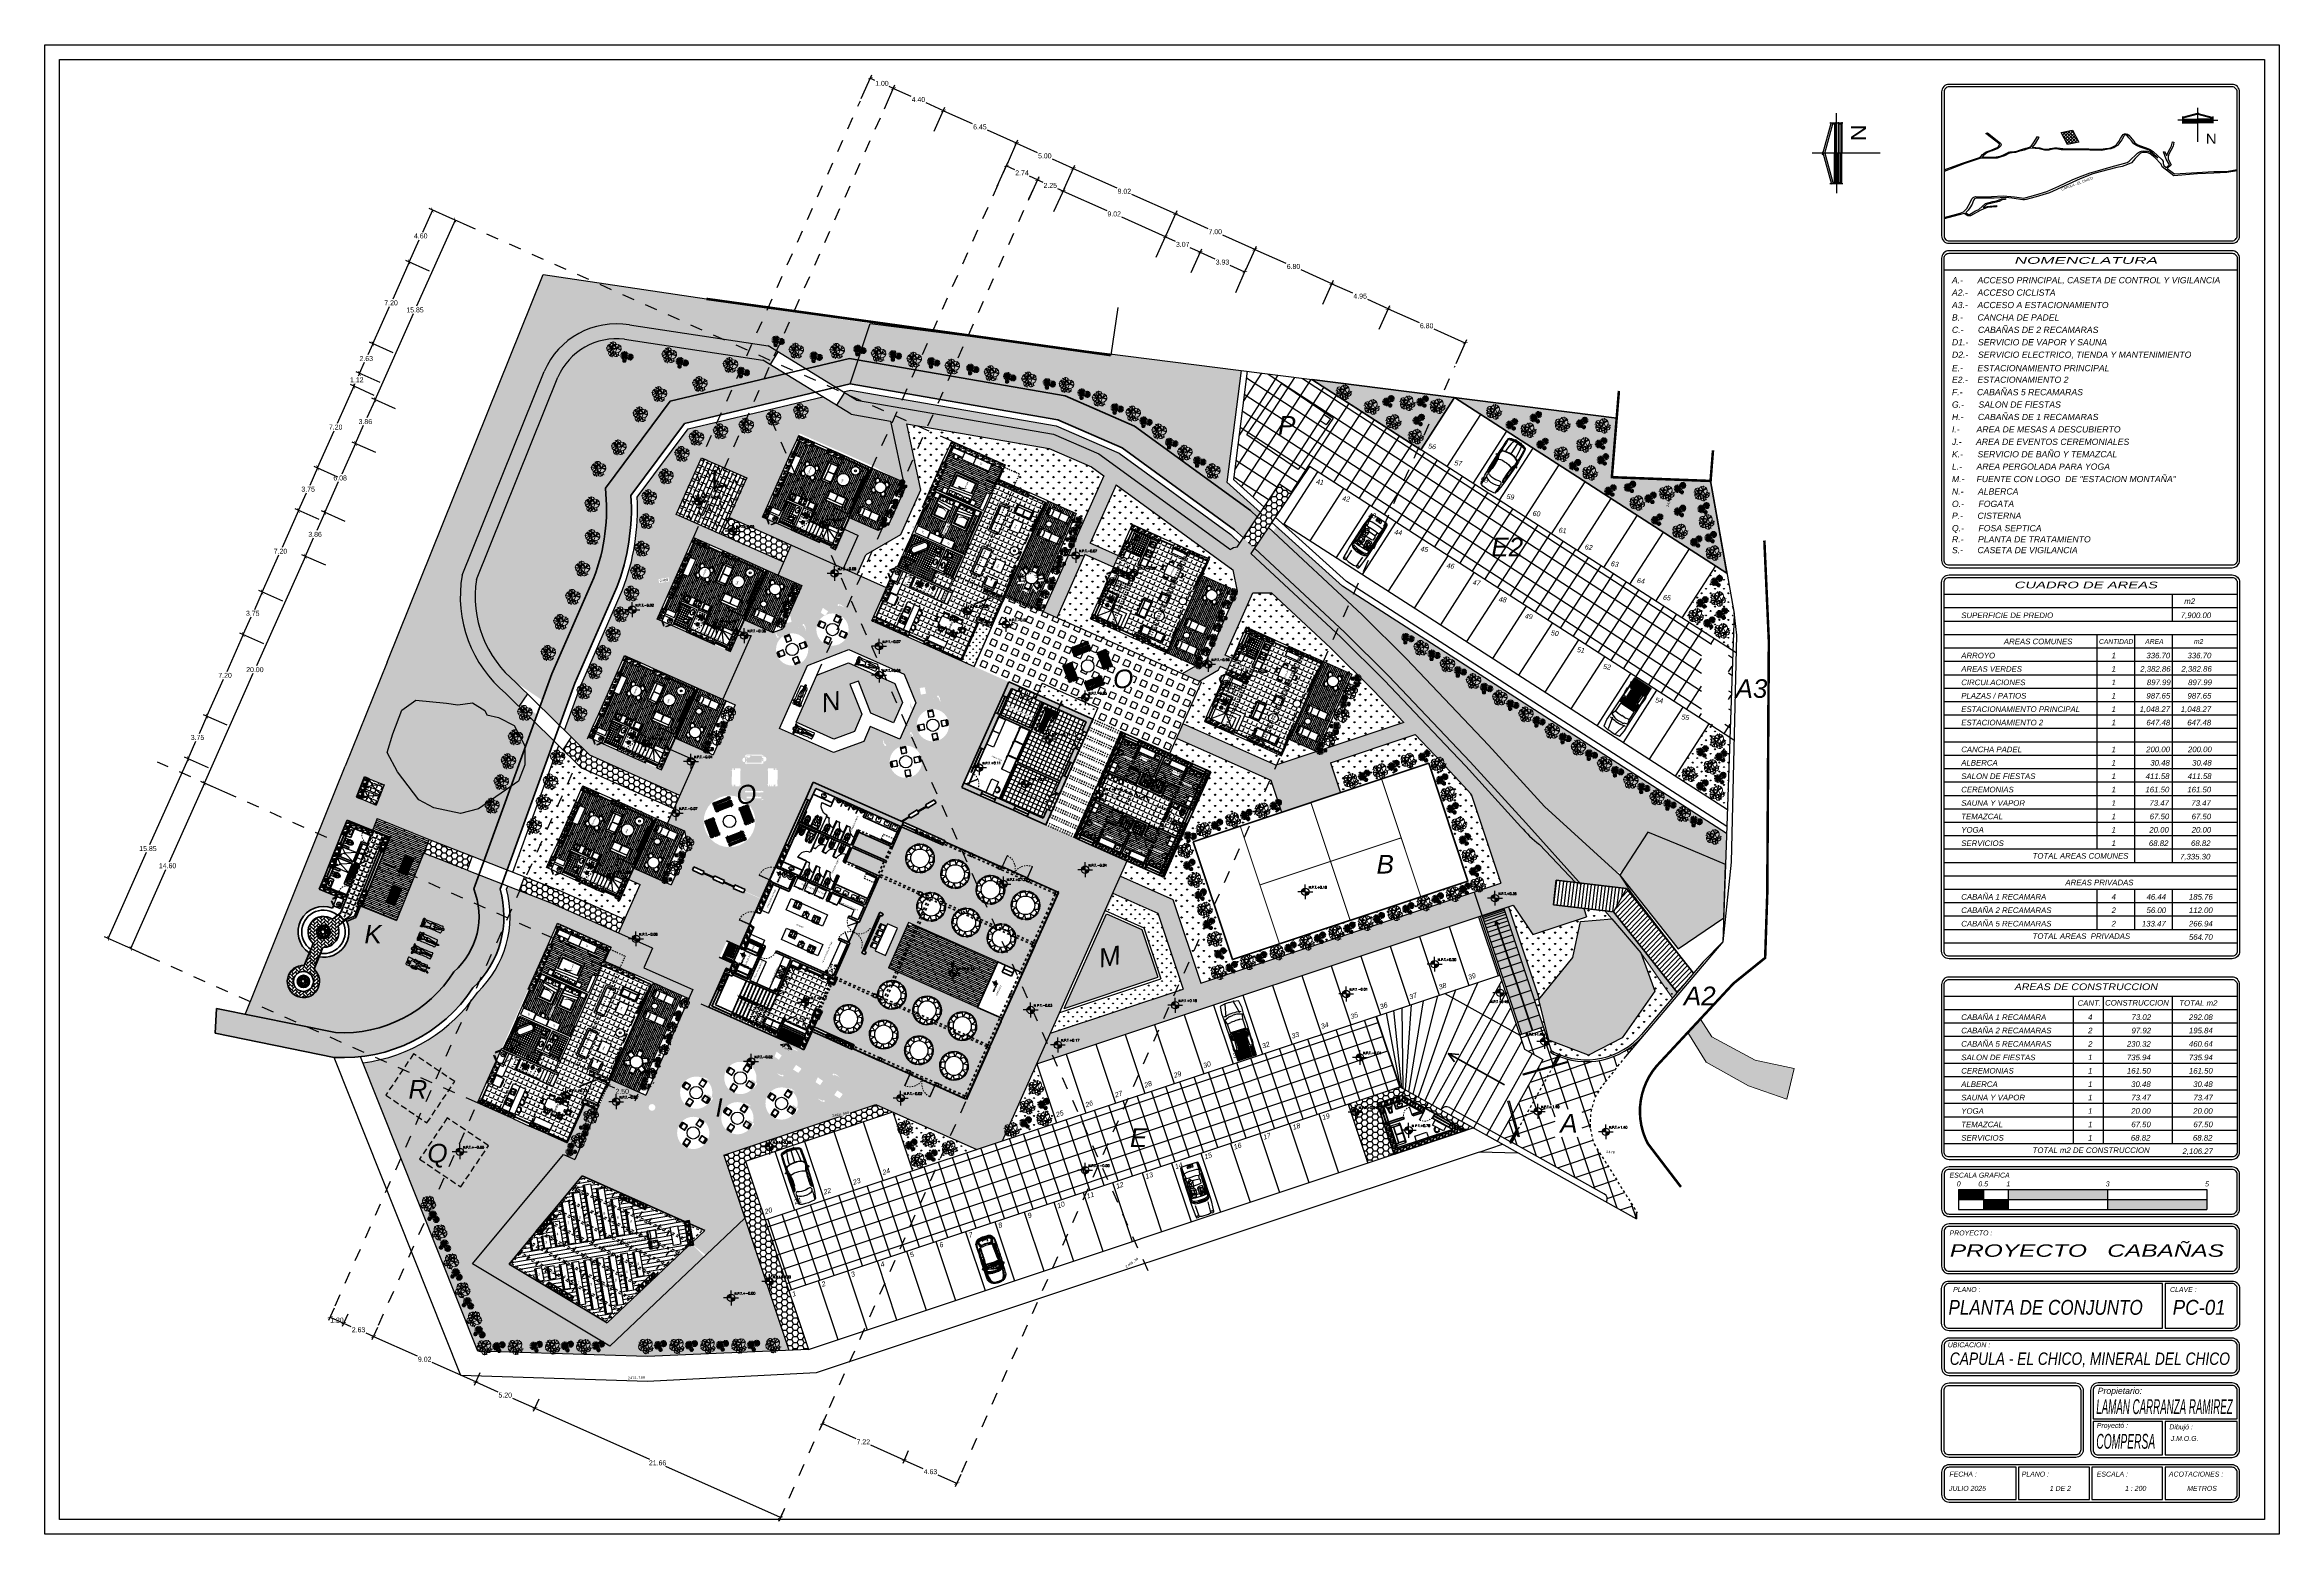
# Model space of a CAD drawing. Header units: millimetres. Extents: x 525387 to 527545, y 2235066 to 2235448.
# Drawn here: x 525509.8 to 525689.8, y 2235214.6 to 2235334.6 of the extents above; entities that cross this region are included whole.
import ezdxf
from ezdxf.enums import TextEntityAlignment as Align

# ---------------------------------------------------------------- set-up
doc = ezdxf.new("R2010")
doc.units = ezdxf.units.MM
doc.set_wipeout_variables(frame=1)
for name, pattern in [('164L-xplan$0$HIDDEN', [0.375, 0.25, -0.125]), ('CONTINUA', [0]), ('HIDDEN2', [4.7625, 3.175, -1.5875]), ('JIS_02_1.0', [2, 1, -1]), ('TRATTEGGIATA', [0.75, 0.5, -0.25]), ('XBASE-OFICINAS-REV2$0$HIDDEN', [0.375, 0.25, -0.125])]:
    doc.linetypes.add(name, pattern=pattern)
for name, color, linetype in [('auxiliar', 6, 'Continuous'), ('COTAS', 2, 'Continuous'), ('CVL_CURV_TX', 2, 'Continuous'), ('EJES', 1, 'Continuous'), ('muebles', 2, 'Continuous'), ('MUEBLES FIJOS', 2, 'Continuous'), ('pie de plano', 7, 'Continuous'), ('PISOS', 7, 'Continuous'), ('Texto', 7, 'Continuous'), ('ventanas', 3, 'Continuous')]:
    doc.layers.add(name, color=color, linetype=linetype)
for name, color, linetype, lineweight in [('jardin', 72, 'Continuous', 5), ('muro', 5, 'Continuous', 35), ('puertas', 2, 'Continuous', 13)]:
    doc.layers.add(name, color=color, linetype=linetype, lineweight=lineweight)
doc.styles.add('ARIAL', font='ariali.ttf')
doc.styles.add('ATTR', font='romans.shx', dxfattribs={"width": 0.8, "height": 0.7})
doc.styles.add('MONOTXT4', font='monotxt4.shx')
doc.styles.add('NIVEL', font='romans')
doc.styles.get("Standard").update_dxf_attribs({"font": 'arial.ttf'})
doc.styles.add('SWIS721', font='swissko.ttf')
doc.dimstyles.get("Standard").update_dxf_attribs({"dimtxt": 0.4, "dimasz": 0.3, "dimexe": 0.3, "dimexo": 0.2, "dimgap": 0.09, "dimtad": 0, "dimtih": 1, "dimtoh": 1, "dimzin": 0, "dimdsep": 46, "dimtxsty": 'Standard', "dimblk": 'ARCHTICK', "dimcen": 0.09, "dimclrd": 2, "dimclre": 1, "dimadec": 0, "dimazin": 0, "dimtfac": 1, "dimtofl": 0, "dimtmove": 0, "dimatfit": 3, "dimldrblk": 'ARCHTICK', "dimfxl": 1, "dimtolj": 1, "dimtzin": 0, "dimarcsym": 0})
pattern_1 = [(90, (-1981.939, -211.1523), (-0.449012806, 0.449012806), [0.1190625, -0.778963112]), (45, (-1981.939, -211.1523), (-0.44901280605, 0.44901280605), [0.1190625, -0.5159375]), (135, (-1981.939, -211.1523), (-0.44901280605, -0.44901280605), [0.1190625, -0.5159375])]
pattern_2 = [(0, (-1161.57987, -69.1523), (0.428625, 0.24746675805), [0.28575, -0.5715]), (120, (-1161.57987, -69.1523), (-0.428624999063, 0.247466759672), [0.28575, -0.5715]), (60, (-1161.57987, -69.1523), (9.37e-10, 0.494933517722), [-0.5715, 0.28575])]
pattern_3 = [(228.0127875, (-610.659955, -52.76338), (-4.0640000003, -4.5719999997), [0.0683443, -6.76609673]), (184.969741, (-610.705675, -52.814182), (6.0959999976, 0.50800002894), [0.11728094, -11.61080978]), (132.510447, (-610.822515, -52.824342), (5.0800000021, -5.587999998), [0.0826963, -8.18694456]), (267.273689, (-611.020635, -52.951342), (0.5080000011, 10.1599999999), [0.1068009, -10.5732875]), (292.833654, (-611.025715, -53.058022), (-2.5400000002, 6.0959999999), [0.10472674, -10.36796155]), (357.273689, (-610.985075, -53.154542), (-10.1599999999, 0.5080000011), [0.1068009, -10.5732875]), (37.6942405, (-610.878395, -53.159622), (-6.6039999997, -5.0800000004), [0.14123873, -13.98262306]), (72.2553284, (-610.766635, -53.073262), (3.55600000096, 11.1759999997), [0.1333439, -13.20105132]), (121.4295656, (-610.725995, -52.946262), (-4.0640000006, 6.6039999996), [0.1071626, -10.60910914]), (175.236358, (-610.781875, -52.85482), (5.588, -0.508000001), [0.12234266, -5.9947874]), (222.3974378, (-610.903795, -52.844662), (-6.0959999998, -5.5880000002), [0.1582156, -15.6633545]), (138.814075, (-610.517715, -52.95642), (-3.5559999998, 3.0480000002), [0.0540009, -5.34611316]), (171.4692344, (-610.558355, -52.920862), (6.6040000002, -1.0159999988), [0.1027364, -10.1709278]), (225, (-610.65995, -52.90562), (-7e-17, -0.508), [0.07184187, -0.64657862]), (203.19859, (-610.695515, -52.84466), (2.54, 1.016), [0.03868826, -3.83012447]), (291.80141, (-610.73107, -52.8599), (-0.508, 1.524), [0.05471312, -2.6809506]), (30.963757, (-610.710755, -52.9107), (1.524, 1.016), [0.08886393, -2.87325963]), (161.56505, (-610.63455, -52.86498), (1.016, -0.508), [0.06425743, -1.54217962]), (16.3895403, (-611.025715, -52.859902), (5.08, 1.524), [0.0900176, -8.91176533]), (70.346176, (-610.939355, -52.834502), (-2.0320000002, -5.588), [0.0755198, -7.47644314]), (293.19859, (-610.634555, -52.76338), (-1.016, 2.54), [0.077376, -3.7914367]), (343.6104597, (-610.604075, -52.834502), (-5.0800000001, 1.5239999996), [0.0900176, -8.91176533]), (339.443955, (-611.025715, -53.17486), (-2.54, 1.016), [0.08680704, -4.25354686]), (294.7751406, (-610.944435, -53.20534), (-2.540000003, 5.5879999986), [0.07273442, -7.20071868]), (66.80141, (-610.629475, -53.27138), (1.016, 2.54), [0.077376, -3.7914367]), (17.3540246, (-610.598995, -53.200262), (-6.6039999999, -2.0320000004), [0.08515655, -8.4304752]), (69.443955, (-610.878395, -53.27138), (-1.016, -2.54), [0.0434035, -4.2969504]), (101.309932, (-610.65995, -53.27138), (-0.508, 2.032), [0.0259029, -2.564399]), (165.963757, (-610.66503, -53.24598), (1.524, -0.508), [0.10472674, -1.9898109]), (186.009006, (-610.766635, -53.220582), (5.08, 0.5080000003), [0.0970534, -9.60827297]), (303.690068, (-610.71075, -52.95642), (-0.508, 1.016), [0.07326478, -1.75835527]), (353.1572266, (-610.670115, -53.017382), (8.63600000005, -1.01599999955), [0.12791135, -12.6632018]), (60.945396, (-610.543115, -53.03262), (-2.032, -3.556), [0.05230165, -5.17787846]), (90, (-610.5177, -52.9869), (-0.508, 0.508), [0.03048, -0.47752]), (120.256437, (-610.776795, -53.20534), (2.0319999998, -3.5560000001), [0.0705734, -6.98678815]), (48.0127875, (-610.812355, -53.14438), (4.0640000003, 4.5719999997), [0.13668858, -6.69775244]), (0, (-610.7209, -53.0428), (0.508, 0.508), [0.13208, -0.37592]), (325.3048465, (-610.588835, -53.042782), (5.080000002, -3.5559999973), [0.0803219, -7.95186334]), (254.054604, (-610.522795, -53.0885), (-0.508, -2.032), [0.0739658, -3.62433]), (207.6459754, (-610.543115, -53.159622), (-9.65200000035, -5.0799999993), [0.120429, -11.9224929]), (175.4260787, (-610.649795, -53.215502), (-6.604, 0.508), [0.1274059, -12.6131693])]
pattern_4 = [(0, (-1161.57987, -219.1523), (0.428625, 0.24746675805), [0.28575, -0.5715]), (120, (-1161.57987, -219.1523), (-0.428624999063, 0.247466759672), [0.28575, -0.5715]), (60, (-1161.57987, -219.1523), (9.37e-10, 0.494933517722), [-0.5715, 0.28575])]
pattern_5 = [(66, (-1981.939, -211.1523), (-0.4350760242, 0.19370832626), [0.47625, -0.47625]), (156, (-1981.939, -211.1523), (-0.19370832626, -0.4350760242), [0.47625, -0.47625])]
pattern_6 = [(0, (-1142.67533, -14.7252), (0, 0.1397), []), (45, (-1142.67533, -14.7252), (-0.27939981, 0.27939981), [0.19756563, -0.39513127])]
pattern_7 = [(90, (-1142.67533, -14.7252), (-0.174625, 0), []), (180, (-1142.67533, -14.7252), (-1e-17, -0.174625), [])]
pattern_8 = [(90, (-1142.67533, -15.1252), (-0.174625, 0), []), (180, (-1142.67533, -15.1252), (-1e-17, -0.174625), [])]
pattern_9 = [(0, (-1142.67533, -15.1252), (0, 0.1397), []), (45, (-1142.67533, -15.1252), (-0.27939981, 0.27939981), [0.19756563, -0.39513127])]
pattern_10 = [(360, (-22.295355, 31.771364), (-3e-16, 0.021600115), []), (360, (-22.295355, 31.774064), (-3e-16, 0.021600115), []), (360, (-22.295355, 31.776764), (-3e-16, 0.021600115), []), (360, (-22.295355, 31.784864), (-3e-16, 0.021600115), [])]
pattern_11 = [(0, (-1981.939, -211.1523), (0.428625, 0.24746675805), [0.28575, -0.5715]), (120, (-1981.939, -211.1523), (-0.428624999063, 0.247466759672), [0.28575, -0.5715]), (60, (-1981.939, -211.1523), (9.37e-10, 0.494933517722), [-0.5715, 0.28575])]
pattern_12 = [(0, (0, 0), (0.428625, 0.24746675805), [0.28575, -0.5715]), (120, (0, 0), (-0.428624999063, 0.247466759672), [0.28575, -0.5715]), (60, (0, 0), (9.37e-10, 0.494933517722), [-0.5715, 0.28575])]
pattern_13 = [(90, (-1409.0521, -211.1523), (-0.3592102448, 0.3592102448), [0.09525, -0.6231704896]), (45, (-1409.0521, -211.1523), (-0.35921024484, 0.35921024484), [0.09525, -0.41275]), (135, (-1409.0521, -211.1523), (-0.35921024484, -0.35921024484), [0.09525, -0.41275])]
pattern_14 = [(66.4427875, (733512.977223, -51512.872575), (2.4101412046364, 5.62232152884504), [0.068344288, -6.76609672791]), (23.399741, (733513.004537, -51512.809926), (-5.62273777716223, -2.40916995856862), [0.117280944, -11.6108097787]), (330.9404471, (733513.112173, -51512.76335), (-6.58607275509955, 3.69537408993075), [0.082696304, -8.18694455882]), (105.703689, (733513.25998, -51512.580228), (2.7300965816161, -9.79950185749483), [0.106800904, -10.57328748515]), (131.26365418, (733513.231074, -51512.477413), (4.33694988777559, -4.9803294741332), [0.10472674, -10.36796154907]), (195.703689, (733513.162004, -51512.398692), (9.79950185749483, 2.7300965816161), [0.106800904, -10.57328748515]), (236.12424047, (733513.05919, -51512.427599), (4.65926406992487, 6.90727691110623), [0.141238732, -13.98262306285]), (270.68532837, (733512.980464, -51512.544862), (0.1596308052076, -11.72700430655787), [0.133343904, -13.20105132038]), (319.85956562, (733512.982059, -51512.678197), (5.94338693341006, -4.98046822696132), [0.1071626, -10.60910913974]), (13.6663583, (733513.06398, -51512.74728), (-5.46199695702696, -1.28467787457596), [0.122342656, -5.99478739]), (60.8274378, (733513.18286, -51512.718375), (4.01671700256028, 7.22861982133126), [0.158215584, -15.66335450244]), (337.24407483, (733512.78125, -51512.734404), (4.3372273938688, -1.7674553838408), [0.054000908, -5.34611316487]), (9.8992344, (733512.831047, -51512.755292), (-6.5864890130716, -1.12393704480964), [0.102736396, -10.17092779941]), (63.43, (733512.93225, -51512.73763), (-0.16060207858, 0.48194498893), [0.071841868, -0.64657862169]), (41.62859051, (733512.98526, -51512.78422), (-2.0885207876222, -1.7669003706094), [0.038688264, -3.83012447378]), (130.23140949, (733513.01418, -51512.75852), (0.9637512247572, -1.2852328881487), [0.054713124, -2.680950598]), (229.39375653, (733512.97884, -51512.71675), (-1.1246308096902, -1.445696213558), [0.088863932, -2.87325963058]), (359.99505118, (733512.921, -51512.78422), (-1.12449205645, 0.160740831715), [0.064257428, -1.54217962337]), (214.819540334, (733513.293709, -51512.665372), (-4.33764365357914, -3.05185575258155), [0.0900176, -8.91176533451]), (268.77617594, (733513.219808, -51512.71677), (0.1611570915576, 5.9438031925577), [0.075519788, -7.47644313564]), (131.62859051, (733512.953125, -51512.880605), (1.7669003706107, -2.0885207876237), [0.07737602, -3.79143671778]), (182.04045967, (733512.901724, -51512.82277), (5.3012561250399, 0.16018581936323), [0.0900176, -8.91176533451]), (177.87395478, (733513.194135, -51512.366566), (2.730929101815, -0.1608795849696), [0.08680704, -4.25354686262]), (133.2051406, (733513.107388, -51512.363346), (4.176347811457, -4.4983844830934), [0.072734424, -7.20071867614]), (265.23140949, (733512.787704, -51512.400266), (-0.160879584798, -2.7309291018251), [0.07737602, -3.79143671778]), (215.78402464, (733512.78127, -51512.477375), (5.6228765415355, 4.01560697761217), [0.085156548, -8.43047519604]), (267.87395478, (733513.023857, -51512.32157), (0.1608795849886, 2.7309291018139), [0.04340352, -4.29695038262]), (299.739932474, (733512.81662, -51512.39063), (1.1243533032464, -1.7671778771474), [0.02590292, -2.5643989929]), (4.393756532, (733512.82947, -51512.41312), (-1.606437045373, 0.0001387531954), [0.10472674, -1.98981091781]), (24.43900596, (733512.93389, -51512.405098), (-4.6588478106269, -2.08796577496217), [0.0970534, -9.60827297267]), (142.12006753, (733512.96439, -51512.67338), (0.803149146145, -0.803287899229), [0.073264776, -1.75835527194]), (191.58722659, (733512.90656, -51512.62839), (-8.51426896890071, -1.76634535842048), [0.127911352, -12.66320181301]), (259.3753959, (733512.781256, -51512.654083), (0.8035654057384, 4.0160232368228), [0.052301648, -5.17787846362]), (288.43, (733512.7716, -51512.7055), (0.64254706751, -0.32134291035), [0.03048, -0.47752]), (318.68643716, (733512.948346, -51512.416344), (-3.051994505586, 2.73120660841913), [0.070573392, -6.98678815464]), (246.4427875, (733513.001354, -51512.462936), (-2.410141204656, -5.6223215288365), [0.136688576, -6.69775243991]), (198.43, (733512.9467, -51512.58823), (-0.32134291035, -0.64254706751), [0.13208, -0.37592]), (163.7348465, (733512.82142, -51512.62999), (-5.94366444032256, 1.76759413351726), [0.080321912, -7.95186334483]), (92.4846041, (733512.74431, -51512.60749), (-0.1604633254198, 2.088382034302), [0.073965816, -3.62433000775]), (46.07597536, (733512.741106, -51512.533596), (7.55093400446147, 7.87088938178322), [0.12042902, -11.92249288459]), (13.85607874, (733512.824648, -51512.446856), (6.4258869346882, 1.60588203259152), [0.127405892, -12.61316929125])]
pattern_15 = [(285.2227875, (383923.40531, -56526.84243), (1.6425967985254, -5.89246601665845), [0.068344288, -6.76609672791]), (242.179741, (383923.423256, -56526.908376), (2.87430299344146, 5.39978354213298), [0.117280944, -11.6108097787]), (189.7204471, (383923.36852, -56527.0121), (7.44874682796736, 1.24431294007665), [0.082696304, -8.18694455882]), (324.483689, (383923.36799, -56527.247431), (-8.2660039076424, 5.9293206523882), [0.106800904, -10.57328748515]), (350.04365418, (383923.454922, -56527.309476), (-6.50023648735329, 1.16607958925516), [0.10472674, -10.36796154907]), (54.483689, (383923.558071, -56527.327583), (-5.9293206523882, -8.2660039076424), [0.106800904, -10.57328748515]), (94.90424047, (383923.620116, -56527.240652), (0.69408645828221, -8.30285854320205), [0.141238732, -13.98262306285]), (129.46532837, (383923.608041, -56527.09993), (-7.46943618404976, 9.04188227596479), [0.133343904, -13.20105132038]), (178.63956562, (383923.523286, -56526.996988), (-7.75263206384397, 0.16002525631597), [0.1071626, -10.60910913974]), (232.4463583, (383923.416154, -56526.994444), (3.4533014948614, 4.4225011911344), [0.122342656, -5.99478739]), (279.6074378, (383923.341585, -56527.091435), (1.39625555519333, -8.15091592550136), [0.158215584, -15.66335450244]), (196.02407483, (383923.644624, -56526.827397), (-4.4881278224272, -1.3387115632386), [0.054000908, -5.34611316487]), (228.6792344, (383923.59272, -56526.842304), (4.43058383010517, 5.0014996675416), [0.102736396, -10.17092779941]), (282.21, (383923.5249, -56526.91946), (0.4270558574, -0.275113239706), [0.071841868, -0.64657862169]), (260.40859051, (383923.45438, -56526.91634), (0.5214544839213, 2.6855057663666), [0.038688264, -3.83012447378]), (349.01140949, (383923.44794, -56526.95449), (-1.5562808119294, 0.3982838616116), [0.054713124, -2.680950598]), (88.17375653, (383923.501646, -56526.96492), (-0.0287719956113, 1.831394051609), [0.088863932, -2.87325963058]), (218.77505118, (383923.50448, -56526.8761), (0.97728233678, 0.578998475142), [0.064257428, -1.54217962337]), (73.599540334, (383923.28837, -56527.202182), (1.46996482486662, 5.0958982931035), [0.0900176, -8.91176533451]), (127.55617594, (383923.313786, -56527.115826), (3.5971614724024, -4.7344690664828), [0.075519788, -7.47644313564]), (350.40859051, (383923.419066, -56526.82108), (-2.6855057663685, 0.5214544839217), [0.07737602, -3.79143671778]), (40.82045967, (383923.49536, -56526.83397), (-4.0322999690164, -3.4452188551482), [0.0900176, -8.91176533451]), (36.65395478, (383923.553144, -56527.37275), (-2.229677913328, -1.58505280758), [0.08680704, -4.25354686262]), (351.9851406, (383923.622786, -56527.32093), (-6.0731806303962, 0.89096634648984), [0.072734424, -7.20071867614]), (124.01140949, (383923.84887, -56527.09192), (-1.58505280772, 2.2296779132285), [0.07737602, -3.79143671778]), (74.56402464, (383923.805592, -56527.02778), (-1.8682486861571, -6.65217910512563), [0.085156548, -8.43047519604]), (126.65395478, (383923.71407, -56527.30118), (1.5850528075645, -2.229677913339), [0.04340352, -4.29695038262]), (158.519932474, (383923.83237, -56527.11754), (-1.9833366693002, 0.6733971014263), [0.02590292, -2.5643989929]), (223.173756532, (383923.80826, -56527.10806), (1.252395576517, 1.006054332489), [0.10472674, -1.98981091781]), (243.21900596, (383923.731887, -56527.179714), (2.32407653942552, 4.5456718138124), [0.0970534, -9.60827297267]), (0.90006753, (383923.54008, -56526.98968), (-1.129224954512, 0.1231706219355), [0.073264776, -1.75835527194]), (50.36722659, (383923.613336, -56526.988528), (5.53103678945123, 6.70972309665132), [0.127911352, -12.66320181301]), (118.1553959, (383923.694926, -56526.890017), (1.8889380429074, -3.6340161075671), [0.052301648, -5.17787846362]), (147.21, (383923.67025, -56526.8439), (-0.7021690971, -0.15194261769), [0.03048, -0.47752]), (177.46643716, (383923.713573, -56527.18), (4.08984396059895, -0.2175692486354), [0.070573392, -6.98678815464]), (105.2227875, (383923.64307, -56527.17688), (-1.6425967985047, 5.8924660166641), [0.136688576, -6.69775243991]), (57.21, (383923.6072, -56527.045), (-0.15194261769, 0.7021690971), [0.13208, -0.37592]), (22.5148465, (383923.678707, -56526.933954), (5.74052339758256, 2.34476589914785), [0.080321912, -7.95186334483]), (311.2646041, (383923.75291, -56526.9032), (1.4331101899145, -1.5275088161983), [0.073965816, -3.62433000775]), (264.85597536, (383923.80169, -56526.958795), (-0.9565929811917, -10.86519368756651), [0.12042902, -11.92249288459]), (232.63607874, (383923.790893, -56527.07874), (-4.003527973579, -5.27661290647393), [0.127405892, -12.61316929125])]
pattern_16 = [(228.0127875, (-1387.913934, -52.613197), (-4.0640000003, -4.5719999997), [0.06834429, -6.76609673]), (184.969741, (-1387.959654, -52.663997), (6.0959999976, 0.50800002894), [0.11728094, -11.61080978]), (132.510447, (-1388.076494, -52.674157), (5.08000000215, -5.58799999805), [0.0826963, -8.18694456]), (267.273689, (-1388.274614, -52.801157), (0.50800000106, 10.15999999995), [0.1068009, -10.57328749]), (292.8336542, (-1388.279694, -52.907837), (-2.5400000002, 6.0959999999), [0.10472674, -10.36796155]), (357.273689, (-1388.239054, -53.004357), (-10.15999999995, 0.50800000106), [0.1068009, -10.57328749]), (37.6942405, (-1388.132374, -53.009437), (-6.6039999997, -5.08000000038), [0.14123873, -13.98262306]), (72.2553284, (-1388.020614, -52.923077), (3.55600000096, 11.1759999997), [0.1333439, -13.20105132]), (121.4295656, (-1387.979974, -52.796077), (-4.06400000058, 6.60399999965), [0.1071626, -10.60910914]), (175.2363583, (-1388.035854, -52.704637), (5.5879999999, -0.5080000009), [0.12234266, -5.99478739]), (222.3974378, (-1388.157774, -52.694477), (-6.0959999998, -5.58800000021), [0.15821558, -15.6633545]), (138.814075, (-1387.771694, -52.806237), (-3.5559999998, 3.0480000002), [0.0540009, -5.34611316]), (171.4692344, (-1387.812334, -52.770677), (6.6040000002, -1.01599999885), [0.1027364, -10.1709278]), (225, (-1387.91393, -52.75544), (-7e-17, -0.508), [0.07184187, -0.64657862]), (203.1985905, (-1387.949494, -52.69448), (2.54, 1.0159999998), [0.03868826, -3.83012447]), (291.8014095, (-1387.98505, -52.70972), (-0.508, 1.524), [0.05471312, -2.6809506]), (30.9637565, (-1387.964734, -52.76052), (1.524, 1.016), [0.08886393, -2.87325963]), (161.565051, (-1387.88853, -52.7148), (1.016, -0.508), [0.06425743, -1.54217962]), (16.3895403, (-1388.279694, -52.709717), (5.08, 1.524), [0.0900176, -8.91176533]), (70.346176, (-1388.193334, -52.684317), (-2.0320000002, -5.5879999999), [0.07551979, -7.47644314]), (293.1985905, (-1387.888534, -52.6132), (-1.0159999998, 2.54), [0.07737602, -3.79143672]), (343.6104597, (-1387.858054, -52.684317), (-5.0800000001, 1.52399999964), [0.0900176, -8.91176533]), (339.443955, (-1388.279694, -53.024677), (-2.54, 1.016), [0.08680704, -4.25354686]), (294.7751406, (-1388.198414, -53.055157), (-2.540000003, 5.5879999986), [0.07273442, -7.20071868]), (66.8014095, (-1387.883454, -53.1212), (1.016, 2.54), [0.07737602, -3.79143672]), (17.3540246, (-1387.852974, -53.050077), (-6.6039999999, -2.0320000004), [0.08515655, -8.4304752]), (69.443955, (-1388.132374, -53.121197), (-1.016, -2.54), [0.04340352, -4.29695038]), (101.3099325, (-1387.91393, -53.1212), (-0.508, 2.032), [0.02590292, -2.564399]), (165.963757, (-1387.91901, -53.0958), (1.524, -0.508), [0.10472674, -1.98981092]), (186.009006, (-1388.020614, -53.070397), (5.07999999997, 0.50800000027), [0.0970534, -9.60827297]), (303.690068, (-1387.96473, -52.80624), (-0.508, 1.016), [0.07326478, -1.75835527]), (353.1572266, (-1387.924094, -52.867197), (8.63600000005, -1.01599999955), [0.12791135, -12.66320181]), (60.945396, (-1387.797094, -52.882437), (-2.032, -3.556), [0.05230165, -5.17787846]), (90, (-1387.7717, -52.8367), (-0.508, 0.508), [0.03048, -0.47752]), (120.2564372, (-1388.030774, -53.055157), (2.03199999975, -3.5560000001), [0.0705734, -6.98678815]), (48.0127875, (-1388.066334, -52.994197), (4.0640000003, 4.5719999997), [0.13668858, -6.69775244]), (0, (-1387.9749, -52.8926), (0.508, 0.508), [0.13208, -0.37592]), (325.3048465, (-1387.842814, -52.892597), (5.0800000019, -3.55599999725), [0.08032191, -7.95186334]), (254.054604, (-1387.776774, -52.93832), (-0.508, -2.032), [0.07396582, -3.62433]), (207.6459754, (-1387.797094, -53.009437), (-9.65200000035, -5.07999999933), [0.12042902, -11.92249288]), (175.4260787, (-1387.903774, -53.065317), (-6.604, 0.508), [0.1274059, -12.6131693])]
pattern_17 = [(228.0127875, (-1070.471045, -30.50722), (-4.0640000003, -4.5719999997), [0.06834429, -6.76609673]), (184.969741, (-1070.516765, -30.558018), (6.0959999976, 0.50800002894), [0.11728094, -11.61080978]), (132.510447, (-1070.633605, -30.568178), (5.08000000215, -5.58799999805), [0.0826963, -8.18694456]), (267.273689, (-1070.831725, -30.695178), (0.50800000106, 10.15999999995), [0.1068009, -10.57328749]), (292.8336542, (-1070.836805, -30.801858), (-2.5400000002, 6.0959999999), [0.10472674, -10.36796155]), (357.273689, (-1070.796165, -30.898378), (-10.15999999995, 0.50800000106), [0.1068009, -10.57328749]), (37.6942405, (-1070.689485, -30.903458), (-6.6039999997, -5.08000000038), [0.14123873, -13.98262306]), (72.2553284, (-1070.577725, -30.817098), (3.55600000096, 11.1759999997), [0.1333439, -13.20105132]), (121.4295656, (-1070.537085, -30.690098), (-4.0640000006, 6.60399999965), [0.1071626, -10.60910914]), (175.2363583, (-1070.592965, -30.59866), (5.588, -0.5080000009), [0.12234266, -5.9947874]), (222.3974378, (-1070.714885, -30.588498), (-6.0959999998, -5.58800000021), [0.15821558, -15.6633545]), (138.814075, (-1070.328805, -30.70026), (-3.5559999998, 3.0480000002), [0.0540009, -5.34611316]), (171.4692344, (-1070.369445, -30.664698), (6.6040000002, -1.01599999885), [0.1027364, -10.1709278]), (225, (-1070.47105, -30.64946), (-7e-17, -0.508), [0.07184187, -0.64657862]), (203.1985905, (-1070.506605, -30.5885), (2.54, 1.016), [0.03868826, -3.83012447]), (291.801409, (-1070.54217, -30.60374), (-0.508, 1.524), [0.05471312, -2.6809506]), (30.9637565, (-1070.521845, -30.65454), (1.524, 1.016), [0.08886393, -2.87325963]), (161.565051, (-1070.44565, -30.60882), (1.016, -0.508), [0.06425743, -1.54217962]), (16.3895403, (-1070.836805, -30.603738), (5.08, 1.524), [0.0900176, -8.91176533]), (70.346176, (-1070.750445, -30.578338), (-2.0320000002, -5.5879999999), [0.07551979, -7.47644314]), (293.1985905, (-1070.445645, -30.50722), (-1.016, 2.54), [0.07737602, -3.79143672]), (343.6104597, (-1070.415165, -30.578338), (-5.0800000001, 1.52399999964), [0.0900176, -8.91176533]), (339.443955, (-1070.836805, -30.9187), (-2.54, 1.016), [0.08680704, -4.25354686]), (294.7751406, (-1070.755525, -30.94918), (-2.540000003, 5.5879999986), [0.07273442, -7.20071868]), (66.8014095, (-1070.440565, -31.01522), (1.016, 2.54), [0.07737602, -3.79143672]), (17.3540246, (-1070.410085, -30.944098), (-6.6039999999, -2.0320000004), [0.08515655, -8.4304752]), (69.443955, (-1070.689485, -31.01522), (-1.016, -2.54), [0.04340352, -4.29695038]), (101.309932, (-1070.47105, -31.01522), (-0.508, 2.032), [0.02590292, -2.564399]), (165.963757, (-1070.47613, -30.98982), (1.524, -0.508), [0.10472674, -1.98981092]), (186.009006, (-1070.577725, -30.964418), (5.08, 0.50800000027), [0.0970534, -9.60827297]), (303.690068, (-1070.52185, -30.70026), (-0.508, 1.016), [0.07326478, -1.75835527]), (353.1572266, (-1070.481205, -30.761218), (8.63600000005, -1.01599999955), [0.12791135, -12.66320181]), (60.945396, (-1070.354205, -30.77646), (-2.032, -3.556), [0.05230165, -5.17787846]), (90, (-1070.3288, -30.73074), (-0.508, 0.508), [0.03048, -0.47752]), (120.256437, (-1070.587885, -30.94918), (2.0319999998, -3.5560000001), [0.0705734, -6.98678815]), (48.0127875, (-1070.623445, -30.88822), (4.0640000003, 4.5719999997), [0.13668858, -6.69775244]), (0, (-1070.532, -30.7866), (0.508, 0.508), [0.13208, -0.37592]), (325.3048465, (-1070.399925, -30.786618), (5.0800000019, -3.55599999725), [0.08032191, -7.95186334]), (254.054604, (-1070.333885, -30.83234), (-0.508, -2.032), [0.07396582, -3.62433]), (207.6459754, (-1070.354205, -30.903458), (-9.65200000035, -5.07999999933), [0.12042902, -11.92249288]), (175.4260787, (-1070.460885, -30.959338), (-6.604, 0.508), [0.1274059, -12.6131693])]
pattern_18 = [(228.0127875, (-1069.896045, -27.20722), (-4.0640000003, -4.5719999997), [0.06834429, -6.76609673]), (184.969741, (-1069.941765, -27.258018), (6.0959999976, 0.50800002894), [0.11728094, -11.61080978]), (132.510447, (-1070.058605, -27.268178), (5.08000000215, -5.58799999805), [0.0826963, -8.18694456]), (267.273689, (-1070.256725, -27.395178), (0.50800000106, 10.15999999995), [0.1068009, -10.57328749]), (292.8336542, (-1070.261805, -27.501858), (-2.5400000002, 6.0959999999), [0.10472674, -10.36796155]), (357.273689, (-1070.221165, -27.598378), (-10.15999999995, 0.50800000106), [0.1068009, -10.57328749]), (37.6942405, (-1070.114485, -27.603458), (-6.6039999997, -5.08000000038), [0.14123873, -13.98262306]), (72.2553284, (-1070.002725, -27.517098), (3.55600000096, 11.1759999997), [0.1333439, -13.20105132]), (121.4295656, (-1069.962085, -27.390098), (-4.0640000006, 6.60399999965), [0.1071626, -10.60910914]), (175.2363583, (-1070.017965, -27.29866), (5.588, -0.5080000009), [0.12234266, -5.9947874]), (222.3974378, (-1070.139885, -27.288498), (-6.0959999998, -5.58800000021), [0.15821558, -15.6633545]), (138.814075, (-1069.753805, -27.40026), (-3.5559999998, 3.0480000002), [0.0540009, -5.34611316]), (171.4692344, (-1069.794445, -27.364698), (6.6040000002, -1.01599999885), [0.1027364, -10.1709278]), (225, (-1069.89605, -27.34946), (-7e-17, -0.508), [0.07184187, -0.64657862]), (203.1985905, (-1069.931605, -27.2885), (2.54, 1.016), [0.03868826, -3.83012447]), (291.801409, (-1069.96717, -27.30374), (-0.508, 1.524), [0.05471312, -2.6809506]), (30.9637565, (-1069.946845, -27.35454), (1.524, 1.016), [0.08886393, -2.87325963]), (161.565051, (-1069.87065, -27.30882), (1.016, -0.508), [0.06425743, -1.54217962]), (16.3895403, (-1070.261805, -27.303738), (5.08, 1.524), [0.0900176, -8.91176533]), (70.346176, (-1070.175445, -27.278338), (-2.0320000002, -5.5879999999), [0.07551979, -7.47644314]), (293.1985905, (-1069.870645, -27.20722), (-1.016, 2.54), [0.07737602, -3.79143672]), (343.6104597, (-1069.840165, -27.278338), (-5.0800000001, 1.52399999964), [0.0900176, -8.91176533]), (339.443955, (-1070.261805, -27.6187), (-2.54, 1.016), [0.08680704, -4.25354686]), (294.7751406, (-1070.180525, -27.64918), (-2.540000003, 5.5879999986), [0.07273442, -7.20071868]), (66.8014095, (-1069.865565, -27.71522), (1.016, 2.54), [0.07737602, -3.79143672]), (17.3540246, (-1069.835085, -27.644098), (-6.6039999999, -2.0320000004), [0.08515655, -8.4304752]), (69.443955, (-1070.114485, -27.71522), (-1.016, -2.54), [0.04340352, -4.29695038]), (101.309932, (-1069.89605, -27.71522), (-0.508, 2.032), [0.02590292, -2.564399]), (165.963757, (-1069.90113, -27.68982), (1.524, -0.508), [0.10472674, -1.98981092]), (186.009006, (-1070.002725, -27.664418), (5.08, 0.50800000027), [0.0970534, -9.60827297]), (303.690068, (-1069.94685, -27.40026), (-0.508, 1.016), [0.07326478, -1.75835527]), (353.1572266, (-1069.906205, -27.461218), (8.63600000005, -1.01599999955), [0.12791135, -12.66320181]), (60.945396, (-1069.779205, -27.47646), (-2.032, -3.556), [0.05230165, -5.17787846]), (90, (-1069.7538, -27.43074), (-0.508, 0.508), [0.03048, -0.47752]), (120.256437, (-1070.012885, -27.64918), (2.0319999998, -3.5560000001), [0.0705734, -6.98678815]), (48.0127875, (-1070.048445, -27.58822), (4.0640000003, 4.5719999997), [0.13668858, -6.69775244]), (0, (-1069.957, -27.4866), (0.508, 0.508), [0.13208, -0.37592]), (325.3048465, (-1069.824925, -27.486618), (5.0800000019, -3.55599999725), [0.08032191, -7.95186334]), (254.054604, (-1069.758885, -27.53234), (-0.508, -2.032), [0.07396582, -3.62433]), (207.6459754, (-1069.779205, -27.603458), (-9.65200000035, -5.07999999933), [0.12042902, -11.92249288]), (175.4260787, (-1069.885885, -27.659338), (-6.604, 0.508), [0.1274059, -12.6131693])]
pattern_19 = [(228.0127875, (-689.481172, -50.535327), (-4.0640000003, -4.5719999997), [0.0683443, -6.76609673]), (184.969741, (-689.526892, -50.586127), (6.0959999976, 0.50800002894), [0.11728094, -11.61080978]), (132.510447, (-689.643732, -50.596287), (5.0800000021, -5.587999998), [0.0826963, -8.18694456]), (267.273689, (-689.841852, -50.723287), (0.5080000011, 10.15999999995), [0.1068009, -10.5732875]), (292.833654, (-689.846932, -50.829967), (-2.5400000002, 6.0959999999), [0.10472674, -10.36796155]), (357.273689, (-689.806292, -50.926487), (-10.15999999995, 0.5080000011), [0.1068009, -10.5732875]), (37.6942405, (-689.699612, -50.931567), (-6.6039999997, -5.0800000004), [0.14123873, -13.98262306]), (72.2553284, (-689.587852, -50.845207), (3.55600000096, 11.1759999997), [0.1333439, -13.20105132]), (121.4295656, (-689.547212, -50.718207), (-4.0640000006, 6.60399999965), [0.1071626, -10.60910914]), (175.236358, (-689.60309, -50.626767), (5.588, -0.508000001), [0.12234266, -5.9947874]), (222.3974378, (-689.725012, -50.616607), (-6.0959999998, -5.5880000002), [0.1582156, -15.6633545]), (138.814075, (-689.33893, -50.728367), (-3.5559999998, 3.0480000002), [0.0540009, -5.34611316]), (171.4692344, (-689.379572, -50.692807), (6.6040000002, -1.01599999885), [0.1027364, -10.1709278]), (225, (-689.48117, -50.67757), (-7e-17, -0.508), [0.07184187, -0.64657862]), (203.19859, (-689.51673, -50.61661), (2.54, 1.016), [0.03868826, -3.83012447]), (291.80141, (-689.55229, -50.63185), (-0.508, 1.524), [0.05471312, -2.6809506]), (30.963757, (-689.53197, -50.68265), (1.524, 1.016), [0.08886393, -2.87325963]), (161.56505, (-689.45577, -50.63693), (1.016, -0.508), [0.06425743, -1.54217962]), (16.3895403, (-689.846932, -50.631847), (5.08, 1.524), [0.0900176, -8.91176533]), (70.346176, (-689.760572, -50.606447), (-2.0320000002, -5.588), [0.0755198, -7.47644314]), (293.19859, (-689.45577, -50.53533), (-1.016, 2.54), [0.07737602, -3.7914367]), (343.6104597, (-689.425292, -50.606447), (-5.0800000001, 1.5239999996), [0.0900176, -8.91176533]), (339.443955, (-689.84693, -50.946807), (-2.54, 1.016), [0.08680704, -4.25354686]), (294.7751406, (-689.765652, -50.977287), (-2.540000003, 5.5879999986), [0.07273442, -7.20071868]), (66.80141, (-689.45069, -51.04333), (1.016, 2.54), [0.07737602, -3.7914367]), (17.3540246, (-689.420212, -50.972207), (-6.6039999999, -2.0320000004), [0.08515655, -8.4304752]), (69.443955, (-689.69961, -51.043327), (-1.016, -2.54), [0.04340352, -4.2969504]), (101.309932, (-689.48117, -51.04333), (-0.508, 2.032), [0.02590292, -2.564399]), (165.963757, (-689.48625, -51.01793), (1.524, -0.508), [0.10472674, -1.9898109]), (186.009006, (-689.587852, -50.992527), (5.08, 0.5080000003), [0.0970534, -9.60827297]), (303.690068, (-689.53197, -50.72837), (-0.508, 1.016), [0.07326478, -1.75835527]), (353.1572266, (-689.491332, -50.789327), (8.63600000005, -1.01599999955), [0.12791135, -12.6632018]), (60.945396, (-689.36433, -50.804567), (-2.032, -3.556), [0.05230165, -5.17787846]), (90, (-689.33893, -50.75885), (-0.508, 0.508), [0.03048, -0.47752]), (120.256437, (-689.598012, -50.977287), (2.0319999998, -3.5560000001), [0.0705734, -6.98678815]), (48.0127875, (-689.633572, -50.916327), (4.0640000003, 4.5719999997), [0.13668858, -6.69775244]), (0, (-689.54213, -50.81473), (0.508, 0.508), [0.13208, -0.37592]), (325.3048465, (-689.410052, -50.814727), (5.0800000019, -3.5559999973), [0.0803219, -7.95186334]), (254.054604, (-689.34401, -50.86045), (-0.508, -2.032), [0.0739658, -3.62433]), (207.6459754, (-689.364332, -50.931567), (-9.65200000035, -5.0799999993), [0.12042902, -11.9224929]), (175.4260787, (-689.471012, -50.987447), (-6.604, 0.508), [0.1274059, -12.6131693])]
pattern_20 = [(228.012788, (252.535866, 220.991724), (-4.0640000003, -4.5719999997), [0.0683443, -6.7660967]), (184.969741, (252.490146, 220.940924), (6.0959999976, 0.508000029), [0.11728094, -11.6108098]), (132.510447, (252.373306, 220.930764), (5.080000002, -5.587999998), [0.0826963, -8.18694456]), (267.273689, (252.175186, 220.803764), (0.508000001, 10.16), [0.1068009, -10.5732875]), (292.833654, (252.170106, 220.697084), (-2.5400000002, 6.096), [0.10472674, -10.36796155]), (357.273689, (252.210746, 220.600564), (-10.16, 0.508000001), [0.1068009, -10.5732875]), (37.6942405, (252.317426, 220.595484), (-6.6039999997, -5.0800000004), [0.1412387, -13.9826231]), (72.2553284, (252.429186, 220.681844), (3.556000001, 11.1759999997), [0.1333439, -13.2010513]), (121.429566, (252.469826, 220.808844), (-4.0640000006, 6.6039999996), [0.1071626, -10.60910914]), (175.236358, (252.413946, 220.900284), (5.588, -0.508000001), [0.12234266, -5.9947874]), (222.397438, (252.292026, 220.910444), (-6.0959999998, -5.5880000002), [0.1582156, -15.6633545]), (138.814075, (252.678106, 220.798684), (-3.556, 3.048), [0.0540009, -5.3461132]), (171.469234, (252.637466, 220.834244), (6.6040000002, -1.0159999988), [0.1027364, -10.1709278]), (225, (252.53587, 220.8495), (-2e-16, -0.508), [0.0718419, -0.6465786]), (203.19859, (252.500306, 220.910444), (2.54, 1.016), [0.0386883, -3.8301245]), (291.80141, (252.46475, 220.8952), (-0.508, 1.524), [0.0547131, -2.6809506]), (30.963757, (252.48507, 220.8444), (1.524, 1.016), [0.0888639, -2.8732596]), (161.56505, (252.56127, 220.89012), (1.016, -0.508), [0.0642574, -1.5421796]), (16.38954, (252.170106, 220.895204), (5.08, 1.524), [0.0900176, -8.9117653]), (70.346176, (252.256466, 220.920604), (-2.0320000002, -5.588), [0.0755198, -7.4764431]), (293.19859, (252.561266, 220.991724), (-1.016, 2.54), [0.077376, -3.7914367]), (343.61046, (252.591746, 220.920604), (-5.08, 1.5239999996), [0.0900176, -8.9117653]), (339.443955, (252.170106, 220.580244), (-2.54, 1.016), [0.08680704, -4.2535469]), (294.77514, (252.251386, 220.549764), (-2.540000003, 5.5879999986), [0.0727344, -7.2007187]), (66.80141, (252.566346, 220.483724), (1.016, 2.54), [0.077376, -3.7914367]), (17.354025, (252.596826, 220.554844), (-6.604, -2.0320000004), [0.08515655, -8.4304752]), (69.443955, (252.317426, 220.483724), (-1.016, -2.54), [0.0434035, -4.2969504]), (101.309932, (252.53587, 220.48372), (-0.508, 2.032), [0.0259029, -2.564399]), (165.963757, (252.53079, 220.50912), (1.524, -0.508), [0.10472674, -1.9898109]), (186.009006, (252.429186, 220.534524), (5.08, 0.5080000003), [0.0970534, -9.608273]), (303.690068, (252.48507, 220.79868), (-0.508, 1.016), [0.0732648, -1.7583553]), (353.1572266, (252.525706, 220.737724), (8.636, -1.0159999995), [0.12791135, -12.6632018]), (60.945396, (252.652706, 220.722484), (-2.032, -3.556), [0.05230165, -5.1778785]), (90, (252.6781, 220.7682), (-0.508, 0.508), [0.03048, -0.47752]), (120.256437, (252.419026, 220.549764), (2.0319999998, -3.556), [0.0705734, -6.98678815]), (48.012787, (252.383466, 220.610724), (4.0640000003, 4.5719999997), [0.1366886, -6.69775244]), (360, (252.4749, 220.7123), (0.508, 0.508), [0.13208, -0.37592]), (325.304846, (252.606986, 220.712324), (5.080000002, -3.5559999973), [0.0803219, -7.95186334]), (254.054604, (252.673026, 220.666604), (-0.508, -2.032), [0.0739658, -3.62433]), (207.645975, (252.652706, 220.595484), (-9.6520000004, -5.0799999993), [0.120429, -11.9224929]), (175.426079, (252.546026, 220.539604), (-6.604, 0.508), [0.1274059, -12.6131693])]

# ---------------------------------------------------------------- blocks, each defined once
blk = doc.blocks.new('Muko07pl')
at = {"color": 0, "linetype": 'ByBlock'}
for p, q in [((-0.22, 0), (0.22, 0)), ((-0.22, -0.02), (-0.22, 0)), ((0.22, -0.02), (0.22, 0)), ((-0.35, -0.04), (0.35, -0.04)), ((-0.35, -0.66), (-0.35, -0.04)), ((0.35, -0.66), (-0.35, -0.66)), ((-0.35, -0.69), (-0.09, -0.69)), ((-0.35, -0.7), (-0.35, -0.69)), ((-0.35, -0.7), (-0.09, -0.7)), ((-0.22, -0.02), (0.22, -0.02)), ((-0.14, -0.7), (-0.09, -0.7)), ((-0.14, -0.72), (-0.14, -0.7)), ((-0.14, -0.72), (-0.09, -0.72)), ((-0.09, -0.7), (-0.09, -0.69)), ((-0.09, -0.72), (-0.09, -0.7)), ((-0.07, -0.69), (0.35, -0.69)), ((-0.07, -0.7), (-0.07, -0.69)), ((-0.07, -0.72), (-0.07, -0.7)), ((-0.07, -0.7), (-0.02, -0.7)), ((-0.07, -0.7), (0.35, -0.7)), ((-0.07, -0.72), (-0.02, -0.72)), ((-0.02, -0.72), (-0.02, -0.7)), ((0.35, -0.04), (0.35, -0.66)), ((0.35, -0.7), (0.35, -0.69))]:
    blk.add_line(p, q, dxfattribs=at)
blk = doc.blocks.new('ESTUFA')
at = {"layer": 'muebles'}
for p, q in [((0.32, 0.6), (-0.32, 0.6)), ((-0.32, 0.6), (-0.32, 0.02)), ((0.32, 0.02), (-0.32, 0.02)), ((-0.26, 0.48), (-0.3, 0.48)), ((-0.26, 0.18), (-0.3, 0.18)), ((-0.25, 0.51), (-0.18, 0.44)), ((-0.25, 0.44), (-0.18, 0.51)), ((-0.25, 0.21), (-0.18, 0.14)), ((-0.25, 0.14), (-0.18, 0.21)), ((-0.21, 0.53), (-0.21, 0.57)), ((-0.21, 0.39), (-0.21, 0.43)), ((-0.21, 0.23), (-0.21, 0.27)), ((-0.21, 0.09), (-0.21, 0.13)), ((-0.12, 0.48), (-0.16, 0.48)), ((-0.12, 0.18), (-0.16, 0.18)), ((-0.1, 0.54), (-0.1, 0.1)), ((0.1, 0.54), (-0.1, 0.54)), ((0.1, 0.1), (-0.1, 0.1)), ((0.1, 0.54), (0.1, 0.1)), ((0.16, 0.48), (0.12, 0.48)), ((0.16, 0.18), (0.12, 0.18)), ((0.18, 0.51), (0.25, 0.44)), ((0.18, 0.44), (0.25, 0.51)), ((0.18, 0.21), (0.25, 0.14)), ((0.18, 0.14), (0.25, 0.21)), ((0.21, 0.53), (0.21, 0.57)), ((0.21, 0.39), (0.21, 0.43)), ((0.21, 0.23), (0.21, 0.27)), ((0.21, 0.09), (0.21, 0.13)), ((0.3, 0.48), (0.26, 0.48)), ((0.3, 0.18), (0.26, 0.18)), ((0.32, 0.6), (0.32, 0.02))]:
    blk.add_line(p, q, dxfattribs=at)
at = {"layer": 'muebles', "ltscale": 0.35}
for points in [[(-0.32, 0), (0.32, 0), (0.32, 0.02), (-0.32, 0.02)], [(-0.25, 0.62), (0.25, 0.62), (0.25, 0.64), (-0.25, 0.64)]]:
    blk.add_lwpolyline(points, close=True, dxfattribs=at)
at = {"layer": 'muebles'}
for centre, radius in [((-0.21, 0.48), 0.0583), ((-0.21, 0.18), 0.0583), ((-0.21, 0.48), 0.05), ((-0.21, 0.18), 0.05), ((-0.21, 0.48), 0.0146), ((-0.21, 0.18), 0.0146), ((0.21, 0.48), 0.0583), ((0.21, 0.48), 0.05), ((0.21, 0.18), 0.0583), ((0.21, 0.18), 0.05), ((0.21, 0.48), 0.0146), ((0.21, 0.18), 0.0146)]:
    blk.add_circle(centre, radius, dxfattribs=at)
blk = doc.blocks.new('TARJA SENCILLA')
at = {"color": 0, "linetype": 'ByBlock'}
for p, q in [((-0.31, 0.24), (-0.31, -0.2)), ((-0.28, 0.22), (-0.28, -0.17)), ((-0.27, 0.18), (-0.27, -0.18)), ((0.26, 0.29), (-0.26, 0.29)), ((-0.25, -0.08), (-0.25, 0.08)), ((-0.02, 0.21), (-0.25, 0.21)), ((0.24, 0.27), (-0.23, 0.27)), ((-0.02, 0.18), (-0.14, 0.18)), ((-0.02, 0.22), (-0.02, 0.07)), ((0.01, 0.23), (-0.01, 0.23)), ((-0.01, 0.06), (0.01, 0.06)), ((0.02, 0.07), (0.02, 0.22)), ((0.25, 0.21), (0.02, 0.21)), ((0.14, 0.18), (0.02, 0.18)), ((0.25, -0.08), (0.25, 0.08)), ((0.27, 0.18), (0.27, -0.18)), ((0.29, 0.22), (0.29, -0.17)), ((0.31, 0.24), (0.31, -0.2)), ((0.26, -0.25), (-0.26, -0.25)), ((0.25, -0.21), (-0.25, -0.21)), ((0.24, -0.22), (-0.23, -0.22)), ((0.14, -0.18), (-0.14, -0.18))]:
    blk.add_line(p, q, dxfattribs=at)
for centre, radius in [((-0.07, 0.24), 0.026), ((0, 0), 0.0463), ((0, 0), 0.0263), ((0.07, 0.24), 0.026)]:
    blk.add_circle(centre, radius, dxfattribs=at)
for centre, radius, start, end in [((-0.26, 0.24), 0.05, 90, 180), ((-0.23, 0.22), 0.05, 90, 180), ((-0.25, 0.18), 0.025, 90, 180), ((-0.14, 0.08), 0.1, 90, 180), ((-0.01, 0.22), 0.01, 90, 180), ((-0.01, 0.07), 0.01, 180, 270), ((0.01, 0.22), 0.01, 0, 90), ((0.01, 0.07), 0.01, 270, 0), ((0.14, 0.08), 0.1, 0, 90), ((0.24, 0.22), 0.05, 0, 90), ((0.25, 0.18), 0.025, 0, 90), ((0.26, 0.24), 0.05, 0, 90), ((-0.26, -0.2), 0.05, 180, 270), ((-0.23, -0.17), 0.05, 180, 270), ((-0.25, -0.18), 0.025, 180, 270), ((-0.14, -0.08), 0.1, 180, 270), ((0.14, -0.08), 0.1, 270, 0), ((0.24, -0.17), 0.05, 270, 0), ((0.25, -0.18), 0.025, 270, 0), ((0.26, -0.2), 0.05, 270, 0)]:
    blk.add_arc(centre, radius, start, end, dxfattribs=at)
blk = doc.blocks.new('LLAVES')
at = {"color": 0, "linetype": 'ByBlock'}
for p, q in [((0.09, 0.01), (0.02, 0.01)), ((0.02, 0), (0.02, 0)), ((0.1, 0), (0.1, 0)), ((0.02, -0.01), (0.09, -0.01))]:
    blk.add_line(p, q, dxfattribs=at)
for centre in [(0.01, 0.03), (0.01, -0.04)]:
    blk.add_circle(centre, 0.013, dxfattribs=at)
for centre, start, end in [((0.02, 0), 90, 180), ((0.09, 0), 0, 90), ((0.02, 0), 180, 270), ((0.09, 0), 270, 360)]:
    blk.add_arc(centre, 0.005, start, end, dxfattribs=at)
blk = doc.blocks.new('LAVABO OVALIN')
at = {"color": 0, "linetype": 'ByBlock'}
for points in [[(0.02, -0.31, 0.050781), (0.1, -0.3, 0.076871), (0.18, -0.26, 0.107155), (0.24, -0.21, 0.146462), (0.26, -0.15, 0.146462), (0.24, -0.09, 0.107155), (0.18, -0.03, 0.076871), (0.1, 0.01, 0.063889), (0, 0.02, 0.063889), (-0.11, 0.01, 0.076871), (-0.19, -0.03, 0.107155), (-0.25, -0.09, 0.146462), (-0.27, -0.15, 0.146462), (-0.25, -0.21, 0.107155), (-0.19, -0.26, 0.076871), (-0.11, -0.3, 0.053581), (-0.02, -0.31, 0.063889)], [(0.02, -0.29, 0.050781), (0.1, -0.28, 0.076871), (0.17, -0.25, 0.107155), (0.23, -0.19, 0.146462), (0.24, -0.15, 0.146462), (0.23, -0.1, 0.107155), (0.17, -0.05, 0.076871), (0.1, -0.01, 0.063889), (0, 0, 0.063889), (-0.11, -0.01, 0.076871), (-0.18, -0.05, 0.107155), (-0.23, -0.1, 0.146462), (-0.25, -0.15, 0.146462), (-0.23, -0.19, 0.107155), (-0.18, -0.25, 0.076871), (-0.11, -0.28, 0.053581), (-0.02, -0.29, 0.053581)]]:
    blk.add_lwpolyline(points, format="xyb", dxfattribs=at)
for start, end in [(119.1764, 240.8236), (299.1764, 60.8236)]:
    blk.add_arc((0, -0.23), 0.04, start, end, dxfattribs=at)
at = {"color": 0, "linetype": 'ByBlock', "xscale": 2, "yscale": 2, "zscale": 2, "rotation": 90}
blk.add_blockref('LLAVES', (0, -0.37), dxfattribs=at)
blk = doc.blocks.new('W.C.')
at = {"color": 0, "linetype": 'ByBlock'}
for p, q in [((0, -0.22), (0, 0.22)), ((0.12, 0.25), (0.04, 0.25)), ((0.16, 0.21), (0.16, 0.22)), ((0.16, 0.21), (0.16, -0.21)), ((0.18, 0.18), (0.21, 0.17)), ((0.58, 0.13), (0.26, 0.19)), ((0.63, -0.08), (0.63, 0.08)), ((0.12, -0.25), (0.04, -0.25)), ((0.16, -0.21), (0.16, -0.22)), ((0.18, -0.18), (0.21, -0.17)), ((0.26, -0.19), (0.58, -0.13))]:
    blk.add_line(p, q, dxfattribs=at)
for points in [[(0.55, 0.09), (0.34, 0.13, 0.467538), (0.25, 0.05), (0.25, -0.05, 0.467538), (0.34, -0.13), (0.55, -0.09, 0.362827), (0.58, -0.06), (0.58, 0.06, 0.362827)], [(0.26, -0.02, 2), (0.26, 0.03)]]:
    blk.add_lwpolyline(points, format="xyb", close=True, dxfattribs=at)
for centre, radius, start, end in [((0.04, 0.22), 0.035, 90, 180), ((0.12, 0.22), 0.035, 0, 90), ((0.19, 0.21), 0.035, 180, 257.3856), ((0.62, 0), 0.441, 159.3632, 200.6368), ((0.25, 0.14), 0.05, 79.7685, 159.3632), ((0.58, 0.08), 0.05, 0, 79.7685), ((0.04, -0.22), 0.035, 180, 270), ((0.12, -0.22), 0.035, 270, 360), ((0.19, -0.21), 0.035, 102.6144, 180), ((0.25, -0.14), 0.05, 200.6368, 280.2315), ((0.58, -0.08), 0.05, 280.2315, 0)]:
    blk.add_arc(centre, radius, start, end, dxfattribs=at)
blk = doc.blocks.new('love seat')
at = {"layer": 'muebles'}
for p, q in [((-0.82, -0.68), (-0.82, -0.75)), ((-0.76, -0.8), (0.77, -0.8)), ((-0.69, 0), (-0.69, -0.2)), ((-0.68, 0), (-0.68, -0.2)), ((0.82, -0.74), (0.82, -0.69))]:
    blk.add_line(p, q, dxfattribs=at)
blk.add_lwpolyline([(-0.68, 0), (0.68, 0), (0.68, -0.2), (-0.68, -0.2)], dxfattribs=at)
for points in [[(-0.69, -0.68), (-0.69, 0), (-0.82, 0), (-0.82, -0.68, 0.414214), (-0.79, -0.71), (-0.72, -0.71, 0.414214)], [(0, -0.27), (0, -0.69, -0.414214), (-0.07, -0.75), (-0.6, -0.75, -0.414214), (-0.67, -0.69), (-0.67, -0.27, -0.414214), (-0.6, -0.2), (-0.07, -0.2, -0.414214)], [(0.68, -0.27), (0.68, -0.69, -0.414214), (0.61, -0.75), (0.08, -0.75, -0.414214), (0.01, -0.69), (0.01, -0.27, -0.414214), (0.08, -0.2), (0.61, -0.2, -0.414214)], [(0.82, -0.69), (0.82, 0), (0.7, 0), (0.7, -0.69, 0.414214), (0.73, -0.71), (0.8, -0.71, 0.414214)]]:
    blk.add_lwpolyline(points, format="xyb", close=True, dxfattribs=at)
for centre, start, end in [((-0.76, -0.75), 180.0153, 270.0153), ((0.77, -0.74), 270.0153, 0.0153)]:
    blk.add_arc(centre, 0.0532, start, end, dxfattribs=at)
blk = doc.blocks.new('PUERTA INTERC')
at = {"layer": 'puertas', "color": 2}
for p, q in [((0.04, 0), (-0.04, 0)), ((-0.04, 0), (0.04, 0)), ((0.04, -0.04), (0.04, 0)), ((-0.04, -0.03), (-0.84, -0.03)), ((-0.84, -0.03), (-0.84, -0.07)), ((-0.84, -0.07), (-0.04, -0.07)), ((-0.04, 0), (-0.04, -0.03)), ((-0.04, -0.03), (0, -0.03)), ((-0.04, -0.07), (-0.04, -0.03)), ((0, -0.87), (-0.04, -0.87)), ((-0.04, -0.87), (-0.04, -0.9)), ((-0.04, -0.9), (0.04, -0.9)), ((-0.04, -0.9), (0.04, -0.9)), ((0, -0.03), (0, -0.04)), ((0, -0.04), (0.04, -0.04)), ((0.04, -0.86), (0, -0.86)), ((0, -0.86), (0, -0.87)), ((0.04, -0.9), (0.04, -0.86))]:
    blk.add_line(p, q, dxfattribs=at)
at = {"layer": 'puertas', "color": 6, "linetype": 'HIDDEN2', "ltscale": 0.03}
blk.add_arc((-0.03, -0.06), 0.807, 180.3323, 269.6001, dxfattribs=at)
blk = doc.blocks.new('A$C172C5132')
at = {"linetype": 'ByBlock'}
h = blk.add_hatch(color=96, dxfattribs=at)
h.set_gradient(color1=(12, 110, 14), color2=(39, 78, 9), tint=1, name='HEMISPHERICAL')
h.paths.add_polyline_path([(0.7, 2.6, 0.287265), (1.3, 2.4, 0.287265)])
h.paths.add_polyline_path([(0.8, 2.2, 0.245454), (1.3, 2.3, 0.245454)])
h.paths.add_polyline_path([(1.3, 2.3, 0.362884), (1.9, 1.9, -0.000877), (1.9, 1.9, 0.362272)])
h.paths.add_polyline_path([(1.3, 2.1, 0.33327), (1.5, 1.9, 0.33327)])
h.paths.add_polyline_path([(1.1, 2, 0.302945), (1.4, 1.9, 0.302945)])
h.paths.add_polyline_path([(1, 1.7, 0.378763), (1.4, 1.7, 0.378763)])
h.paths.add_polyline_path([(0.8, 1.2, 0.247698), (1.2, 1.5, -0.032946), (1.2, 1.6, 0.274039)])
h.paths.add_polyline_path([(0.4, 1.2, 0.549808), (0.8, 1.7, 0.549808)])
h.paths.add_polyline_path([(0, 1.8, 0.297781), (0.8, 1.8, 0.297781)])
h.paths.add_polyline_path([(0.3, 2.3, 0.248111), (0.8, 1.8, 0.248111)])
h.paths.add_polyline_path([(0.5, 2.4, 0.290415), (0.8, 2.3, 0.290415)])
h.paths.add_polyline_path([(0.4, 2.8, 0.175406), (1.1, 2.7, -0.037323), (0.9, 2.8, 0.129374)])
h.paths.add_polyline_path([(0.6, 3.1, 0.085647), (0.9, 2.8, -0.054384), (1.1, 2.7), (1.1, 2.7, -0.009351), (1.1, 2.7, 0.060507), (1.4, 2.5), (1.4, 2.6, 0.185254)])
h.paths.add_polyline_path([(1, 3.5, 0.313266), (1.4, 2.6), (1.4, 2.6, 0.313266)])
h.paths.add_polyline_path([(1.8, 2.3), (1.8, 2.3, 0.230232), (2.1, 2.5, 0.230232)])
h.paths.add_polyline_path([(2.2, 2.4), (2.2, 2.4, 0.179345), (2.4, 2.7, 0.179345)])
h.paths.add_polyline_path([(2.6, 2.5), (2.6, 2.5, 0.378282), (2.8, 3.1, 0.378282)])
h = blk.add_hatch(color=106, dxfattribs=at)
h.set_gradient(color1=(15, 138, 17), color2=(46, 92, 10), tint=1, name='HEMISPHERICAL')
h.paths.add_polyline_path([(2.2, 1, 0.236282), (2.5, 0.1, 0.236282)])
h.paths.add_polyline_path([(2.4, 0.8, 0.290628), (3.3, 0.7, 0.290628)])
h.paths.add_polyline_path([(1.9, 0, 0.364082), (2.1, 0.7, 0.364082)])
h.paths.add_polyline_path([(1.8, 0.8, 0.428936), (1.7, 0.2, 0.428936)])
h.paths.add_polyline_path([(1.3, 1.2, 0.243055), (1.6, 0.5, 0.243055)])
h.paths.add_polyline_path([(1.3, 0.8, -0.075692), (1.2, 0.6, 0.164666), (1.3, 0.2, 0.298636), (1.3, 0.9, 0.03785)])
h.paths.add_polyline_path([(0.9, 0.3, 0.152567), (1.2, 0.6, -0.089408), (1.3, 0.8, 0.1023), (1.3, 1.1, 0.341288)])
h.paths.add_polyline_path([(0.6, 1, 0.299202), (1.3, 1.1, 0.299202)])
h.paths.add_polyline_path([(1.2, 1.6, 0.031182), (1.2, 1.6, -0.006707), (1.2, 1.6), (1.2, 1.6), (1.2, 1.6, -0.03138), (1.2, 1.5, 0.214704), (1.3, 1.2, 0.282795)])
h.paths.add_polyline_path([(1.6, 1.7, 0.211659), (1.6, 1.1, 0.281051), (1.7, 1.8, 0.038772), (1.7, 1.7, -0.044717)])
h.paths.add_polyline_path([(1.3, 1.5, 0.203733), (1.6, 1.7, -0.026656), (1.7, 1.7, 0.062829), (1.7, 1.8, 0.318582)])
h.paths.add_polyline_path([(1.8, 1.1, 0.403257), (1.9, 0.8, 0.403257)])
h.paths.add_polyline_path([(1.7, 0.9, 0.302607), (1.7, 1.1, 0.302607)])
h.paths.add_polyline_path([(1.8, 1.1, 0.20419), (2.1, 1, 0.20419)])
h.paths.add_polyline_path([(2.1, 1.5, 0.262138), (2.1, 1.1, 0.262138)])
h.paths.add_polyline_path([(1.8, 1.3, 0.44636), (2, 1.6, 0.44636)])
h.paths.add_polyline_path([(2.4, 1.3, 0.247085), (3, 1, 0.247085)])
h.paths.add_polyline_path([(1.8, 1.7, 0.171467), (2.6, 1.4, 0.171467)])
h.paths.add_polyline_path([(1.9, 1.8, 0.259278), (2.4, 1.9, 0.259278)])
h.paths.add_polyline_path([(2.3, 1.9, 0.365639), (2.6, 1.7, 0.365639)])
h.paths.add_polyline_path([(2.4, 2, 0.243415), (2.8, 1.9, 0.243415)])
h.paths.add_polyline_path([(2.6, 1.5, 0.307451), (2.9, 1.5, 0.307451)])
h.paths.add_polyline_path([(2.8, 1.7, 0.209633), (3.2, 1.3, 0.209633)])
h.paths.add_polyline_path([(3.1, 1.7, 0.21311), (3.7, 1.3, 0.21311)])
h.paths.add_polyline_path([(2.9, 1.2, 0.265719), (3.5, 1, 0.265719)])
h.paths.add_polyline_path([(2.6, 2, 0.271534), (3.2, 2.2, 0.271534)])
h.paths.add_polyline_path([(3.1, 2.5, -0.10541), (2.8, 2.4, 0.018052), (2.7, 2.4, 0.194763), (3.5, 2.4, 0.102488)])
h.paths.add_polyline_path([(2.7, 2.4, 0.024701), (2.8, 2.4, -0.072299), (3.1, 2.5, 0.220444), (3.5, 2.9, 0.361284)])
h.paths.add_polyline_path([(2.3, 2.1, 0.244188), (2.5, 2.4, 0.244188)])
h.paths.add_polyline_path([(2.2, 2.7, 0.236039), (2.6, 3.2, 0.236039)])
h.paths.add_polyline_path([(2.1, 2.7, 0.271887), (2.2, 2.4, 0.271887)])
h.paths.add_polyline_path([(1.9, 1.9, -0.001193), (1.9, 1.9, 0.325344), (2.2, 2.4, 0.324468)])
h.paths.add_polyline_path([(1.8, 2.3, 0.143951), (1.8, 2.8, 0.143951)])
h.paths.add_polyline_path([(1.5, 2.5, 0.207976), (1.8, 2.3, 0.207976)])
h.paths.add_polyline_path([(1.5, 2.7, 0.190107), (1.7, 3.5, 0.190107)])
h.paths.add_polyline_path([(1.8, 3.5, 0.252904), (2.1, 2.8, 0.067921), (2.1, 3, -0.074796), (2.1, 3.1, 0.134159)])
h.paths.add_polyline_path([(2.1, 3.1, -0.046564), (2.1, 3, 0.072445), (2.2, 2.9, 0.391074), (2.2, 3.6, 0.229731)])
h = blk.add_hatch(color=96)
h.set_gradient(color1=(12, 110, 14), color2=(39, 78, 9), tint=1, name='HEMISPHERICAL')
h.paths.add_polyline_path([(2.3, 1.3), (2.3, 1.3, 0.192472), (2.5, 0.9, 0.192472)])
h = blk.add_hatch(color=96, dxfattribs=at)
h.set_gradient(color1=(12, 110, 14), color2=(39, 78, 9), tint=1, name='HEMISPHERICAL')
h.paths.add_polyline_path([(2.7, 1.8), (2.7, 1.8, 0.262244), (3.6, 1.9, 0.262244)])
for p, q in [((1.4, 2.6), (1.4, 2.6)), ((1.4, 2.5), (1.4, 2.6)), ((1.8, 2.3), (1.8, 2.3)), ((2.2, 2.4), (2.2, 2.4)), ((2.3, 1.3), (2.3, 1.3)), ((2.6, 2.5), (2.6, 2.5)), ((2.7, 1.8), (2.7, 1.8))]:
    blk.add_line(p, q, dxfattribs=at)
for centre, radius, start, end in [((0.4, 1.2), 0.707, 52.0955, 120.5238), ((0.4, 2.4), 0.707, 234.1936, 302.622), ((1, 2.5), 0.685, 198.5093, 254.2466), ((0.1, 1.6), 0.685, 18.5093, 74.2466), ((0.6, 1.8), 1.04, 57.8807, 99.8189), ((1, 3.7), 1.04, 237.8807, 279.8189), ((0.8, 1.3), 0.361, 86.9965, 202.2058), ((0.4, 1.6), 0.361, 266.9965, 22.2058), ((0.6, 2.1), 0.31, 42.1798, 106.9561), ((0.7, 2.6), 0.31, 222.1798, 286.9561), ((0.3, 1.8), 1.3, 34.8518, 76.8329), ((1.7, 3.8), 1.3, 213.7346, 255.7157), ((0.9, 1.5), 0.586, 246.1459, 313.4318), ((1, 0.6), 0.586, 65.4893, 132.7752), ((1.2, 2.9), 0.608, 217.9495, 282.0596), ((0.8, 2), 0.608, 37.9495, 102.0596), ((1.1, 1.9), 0.458, 71.397, 126.5601), ((1, 2.7), 0.458, 251.397, 306.5601), ((0.7, 1.7), 0.503, 279.3324, 342.1699), ((1.3, 1.1), 0.503, 99.3324, 162.1699), ((1.6, 0.4), 0.695, 114.4303, 189.807), ((0.6, 1), 0.695, 294.4303, 9.807), ((1.9, 3.3), 0.845, 169.7437, 239.3198), ((0.6, 2.8), 0.845, 349.9797, 59.5558), ((1.2, 1.5), 0.301, 53.2772, 136.2565), ((1.1, 2), 0.301, 233.2772, 316.2565), ((1.3, 2.2), 0.296, 216.6262, 284.0418), ((1.2, 1.7), 0.296, 36.6262, 104.0418), ((1.6, 1.5), 0.434, 157.7122, 222.4235), ((0.9, 1.3), 0.434, 339.261, 43.9723), ((1.8, 0.5), 0.589, 138.8969, 205.4069), ((1.4, 1.8), 0.463, 18.7265, 98.5819), ((1.8, 2.4), 0.463, 198.7265, 278.5819), ((1.3, 1.8), 0.222, 4.751, 78.4779), ((1.6, 2.1), 0.222, 184.751, 258.4779), ((1.3, 1.9), 0.427, 277.3883, 349.0703), ((1.8, 1.4), 0.427, 96.3902, 168.0722), ((0.8, 0.6), 0.782, 355.2839, 49.9285), ((2.1, 1.1), 0.782, 175.2839, 229.9285), ((0.8, 0.6), 0.589, 318.8969, 25.4069), ((2.6, 2.9), 1.09, 146.5506, 189.6063), ((0.6, 3.3), 1.09, 326.5506, 9.6063), ((1.3, 2.1), 0.47, 19.0975, 66.0922), ((1.9, 2.7), 0.47, 199.0975, 246.0922), ((2.3, 1.3), 0.715, 136.6356, 199.4278), ((1.1, 1.6), 0.715, 316.6356, 19.4278), ((1.9, 0.9), 0.227, 131.0823, 198.427), ((2, 0.4), 0.44, 124.6008, 217.4658), ((1.5, 1), 0.227, 311.0823, 18.427), ((1.4, 0.5), 0.44, 304.6008, 37.4658), ((1.3, 2.8), 0.821, 356.7146, 53.4855), ((2.6, 3.4), 0.821, 176.7146, 233.4855), ((0.9, 2.6), 0.918, 339.0434, 14.094), ((2.7, 2.5), 0.918, 161.3279, 196.3785), ((2.1, 2.1), 0.381, 98.3028, 150.1644), ((1.7, 2.6), 0.381, 280.7404, 332.602), ((1.7, 2.4), 0.461, 278.3256, 1.7816), ((2.7, 2.7), 1.28, 226.9394, 265.8583), ((1.7, 0.5), 1.28, 46.9394, 85.8583), ((1.8, 1.5), 0.239, 282.1635, 18.3798), ((2.1, 1.3), 0.239, 102.1635, 198.3798), ((1.7, 0.9), 0.274, 341.8817, 69.7301), ((2.1, 1.4), 0.374, 227.1077, 273.2701), ((1.8, 0.8), 0.374, 47.1077, 93.2701), ((2, 1), 0.274, 161.8817, 249.7301), ((2.3, 1.9), 0.461, 100.5964, 184.0524), ((2.3, 1.4), 0.517, 80.1717, 138.3136), ((2, 2.3), 0.517, 260.1717, 318.3136), ((2.4, 0.2), 0.538, 120.4086, 200.4312), ((1.6, 0.5), 0.538, 300.4086, 20.4312), ((2.4, 1.4), 0.341, 158.2119, 216.9673), ((2.6, 3.2), 0.513, 137.2816, 222.7184), ((2, 2.5), 0.277, 342.6051, 47.5126), ((2.4, 2.6), 0.277, 166.6712, 231.5788), ((1.8, 1.3), 0.341, 338.2119, 36.9673), ((1.4, 0.2), 1.12, 356.0096, 54.5768), ((1.8, 3.2), 0.513, 317.2816, 42.7184), ((2.9, 2.5), 0.716, 111.2499, 164.3738), ((2, 3.4), 0.716, 291.2499, 344.3738), ((2.8, 2.3), 0.554, 132.3809, 173.0513), ((1.9, 2.8), 0.554, 313.9894, 354.6599), ((3.3, 1), 1.12, 176.0096, 229.186), ((2.1, 2.4), 0.471, 305.3547, 0.2444), ((2.8, 2.1), 0.471, 125.3547, 180.2444), ((2.3, 1.6), 0.243, 10.523, 90.8605), ((2.6, 1.9), 0.243, 190.523, 270.8605), ((1.8, 1), 0.646, 352.8778, 36.4562), ((3, 1.3), 0.646, 174.4977, 218.0761), ((2.7, 2.4), 0.509, 223.3367, 278.0592), ((2.4, 1.5), 0.509, 43.3367, 98.0592), ((3, 1.7), 0.748, 212.8184, 268.3343), ((2.3, 0.6), 0.748, 32.8184, 88.3343), ((2.8, 0.1), 0.841, 49.8506, 114.6719), ((3, 1.5), 0.841, 229.8506, 294.6719), ((3, 2.6), 0.488, 116.5049, 199.3878), ((2.3, 2.9), 0.488, 298.5878, 21.4707), ((2.7, 2.7), 0.635, 255.5726, 316.3385), ((3, 1.6), 0.635, 75.5726, 136.3385), ((2.8, 1.7), 0.268, 227.3873, 295.7476), ((2.7, 1.3), 0.268, 47.3873, 115.7476), ((3.4, 2.2), 0.74, 81.9405, 161.3964), ((2.8, 3.1), 0.74, 261.9405, 341.3964), ((3.1, 1.4), 1.07, 67.9577, 112.0423), ((3.1, 3.4), 1.07, 247.9577, 292.0423), ((3.1, 2.6), 0.915, 246.2552, 305.0335), ((3.3, 1), 0.915, 65.6693, 124.4476), ((2.5, 1), 0.797, 21.3015, 68.66), ((3.5, 2), 0.797, 201.3015, 248.66), ((3.1, 0.6), 0.573, 42.1437, 101.6667), ((3.4, 1.6), 0.573, 222.1437, 281.6667), ((3, 0.8), 0.89, 39.7488, 87.8702), ((3.8, 2.2), 0.89, 219.7488, 267.8702)]:
    blk.add_arc(centre, radius, start, end, dxfattribs=at)
blk = doc.blocks.new('TB_ACA_TLFAI QRO$0$CB-NIVEL')
at = {"color": 1, "const_width": 0.0375}
blk.add_lwpolyline([(0.03, -0.15), (0.03, 0), (-0.03, 0), (-0.03, 0.15)], dxfattribs=at)
blk = doc.blocks.new('A$Ce713cdba')
for centre, radius in [((0.21, 0.21), 0.215), ((0.21, 0.21), 0.075), ((0.21, 0.21), 0.055), ((0.33, 0.31), 0.0309), ((0.33, 0.12), 0.0309)]:
    blk.add_circle(centre, radius)
blk = doc.blocks.new('CABAÑA 1')
at = {"layer": 'muro', "linetype": 'Continuous', "lineweight": -3}
h = blk.add_hatch(dxfattribs=at)
h.set_pattern_fill('GRAVEL', color=41, scale=0.02)
h.set_pattern_definition(pattern_3)
h.paths.add_polyline_path([(0, 6.45), (1, 6.45), (1, 6.05), (0, 6.05)])
h = blk.add_hatch(dxfattribs=at)
h.set_pattern_fill('GRAVEL', color=41, scale=0.02)
h.set_pattern_definition([(228.0127875, (-1383.4215, -17.369326), (-4.0640000003, -4.5719999997), [0.06834429, -6.76609673]), (184.969741, (-1383.467221, -17.420126), (6.0959999976, 0.50800002894), [0.11728094, -11.61080978]), (132.510447, (-1383.58406, -17.430286), (5.08000000215, -5.58799999805), [0.0826963, -8.18694456]), (267.273689, (-1383.782181, -17.557286), (0.50800000106, 10.15999999995), [0.1068009, -10.57328749]), (292.8336542, (-1383.787261, -17.663966), (-2.5400000002, 6.0959999999), [0.10472674, -10.36796155]), (357.273689, (-1383.746621, -17.760486), (-10.15999999995, 0.50800000106), [0.1068009, -10.57328749]), (37.6942405, (-1383.639941, -17.765566), (-6.6039999997, -5.08000000038), [0.14123873, -13.98262306]), (72.2553284, (-1383.528181, -17.679206), (3.55600000096, 11.1759999997), [0.1333439, -13.20105132]), (121.4295656, (-1383.487541, -17.552206), (-4.06400000058, 6.60399999965), [0.1071626, -10.60910914]), (175.2363583, (-1383.54342, -17.460766), (5.5879999999, -0.5080000009), [0.12234266, -5.99478739]), (222.3974378, (-1383.665341, -17.450606), (-6.0959999998, -5.58800000021), [0.15821558, -15.6633545]), (138.814075, (-1383.27926, -17.562366), (-3.5559999998, 3.0480000002), [0.0540009, -5.34611316]), (171.4692344, (-1383.319901, -17.526806), (6.6040000002, -1.01599999885), [0.1027364, -10.1709278]), (225, (-1383.4215, -17.51157), (-7e-17, -0.508), [0.07184187, -0.64657862]), (203.1985905, (-1383.45706, -17.450606), (2.54, 1.0159999998), [0.03868826, -3.83012447]), (291.8014095, (-1383.49262, -17.46585), (-0.508, 1.524), [0.05471312, -2.6809506]), (30.9637565, (-1383.4723, -17.516646), (1.524, 1.016), [0.08886393, -2.87325963]), (161.565051, (-1383.3961, -17.47093), (1.016, -0.508), [0.06425743, -1.54217962]), (16.3895403, (-1383.787261, -17.465846), (5.08, 1.524), [0.0900176, -8.91176533]), (70.346176, (-1383.7009, -17.440446), (-2.0320000002, -5.5879999999), [0.07551979, -7.47644314]), (293.1985905, (-1383.3961, -17.369326), (-1.0159999998, 2.54), [0.07737602, -3.79143672]), (343.6104597, (-1383.365621, -17.440446), (-5.0800000001, 1.52399999964), [0.0900176, -8.91176533]), (339.443955, (-1383.78726, -17.780806), (-2.54, 1.016), [0.08680704, -4.25354686]), (294.7751406, (-1383.70598, -17.811286), (-2.540000003, 5.5879999986), [0.07273442, -7.20071868]), (66.8014095, (-1383.39102, -17.877326), (1.016, 2.54), [0.07737602, -3.79143672]), (17.3540246, (-1383.36054, -17.806206), (-6.6039999999, -2.0320000004), [0.08515655, -8.4304752]), (69.443955, (-1383.63994, -17.877326), (-1.016, -2.54), [0.04340352, -4.29695038]), (101.3099325, (-1383.4215, -17.87733), (-0.508, 2.032), [0.02590292, -2.564399]), (165.963757, (-1383.42658, -17.85193), (1.524, -0.508), [0.10472674, -1.98981092]), (186.009006, (-1383.528181, -17.826526), (5.07999999997, 0.50800000027), [0.0970534, -9.60827297]), (303.690068, (-1383.4723, -17.56237), (-0.508, 1.016), [0.07326478, -1.75835527]), (353.1572266, (-1383.431661, -17.623326), (8.63600000005, -1.01599999955), [0.12791135, -12.66320181]), (60.945396, (-1383.30466, -17.638566), (-2.032, -3.556), [0.05230165, -5.17787846]), (90, (-1383.27926, -17.59285), (-0.508, 0.508), [0.03048, -0.47752]), (120.2564372, (-1383.53834, -17.811286), (2.03199999975, -3.5560000001), [0.0705734, -6.98678815]), (48.0127875, (-1383.5739, -17.750326), (4.0640000003, 4.5719999997), [0.13668858, -6.69775244]), (0, (-1383.48246, -17.64873), (0.508, 0.508), [0.13208, -0.37592]), (325.3048465, (-1383.35038, -17.648726), (5.0800000019, -3.55599999725), [0.08032191, -7.95186334]), (254.054604, (-1383.28434, -17.694446), (-0.508, -2.032), [0.07396582, -3.62433]), (207.6459754, (-1383.304661, -17.765566), (-9.65200000035, -5.07999999933), [0.12042902, -11.92249288]), (175.4260787, (-1383.411341, -17.821446), (-6.604, 0.508), [0.1274059, -12.6131693])])
edge = h.paths.add_edge_path(flags=16)
edge.add_arc((3.6, 6.25), 0.05, 0, 360)
h.paths.add_polyline_path([(2, 6.05), (2, 6.45), (5.8, 6.45), (5.8, 6.05)])
h = blk.add_hatch(dxfattribs=at)
h.set_pattern_fill('GRAVEL', color=41, scale=0.02)
h.set_pattern_definition(pattern_3)
h.paths.add_polyline_path([(6.8, 6.45), (7.2, 6.45), (7.2, 5.05), (6.8, 5.05)])
h = blk.add_hatch(dxfattribs=at)
h.set_pattern_fill('GRAVEL', color=41, scale=0.02)
h.set_pattern_definition([(228.0127875, (-1383.1215, -17.369326), (-4.0640000003, -4.5719999997), [0.06834429, -6.76609673]), (184.969741, (-1383.167221, -17.420126), (6.0959999976, 0.50800002894), [0.11728094, -11.61080978]), (132.510447, (-1383.28406, -17.430286), (5.08000000215, -5.58799999805), [0.0826963, -8.18694456]), (267.273689, (-1383.482181, -17.557286), (0.50800000106, 10.15999999995), [0.1068009, -10.57328749]), (292.8336542, (-1383.487261, -17.663966), (-2.5400000002, 6.0959999999), [0.10472674, -10.36796155]), (357.273689, (-1383.446621, -17.760486), (-10.15999999995, 0.50800000106), [0.1068009, -10.57328749]), (37.6942405, (-1383.339941, -17.765566), (-6.6039999997, -5.08000000038), [0.14123873, -13.98262306]), (72.2553284, (-1383.228181, -17.679206), (3.55600000096, 11.1759999997), [0.1333439, -13.20105132]), (121.4295656, (-1383.187541, -17.552206), (-4.06400000058, 6.60399999965), [0.1071626, -10.60910914]), (175.2363583, (-1383.24342, -17.460766), (5.5879999999, -0.5080000009), [0.12234266, -5.99478739]), (222.3974378, (-1383.365341, -17.450606), (-6.0959999998, -5.58800000021), [0.15821558, -15.6633545]), (138.814075, (-1382.97926, -17.562366), (-3.5559999998, 3.0480000002), [0.0540009, -5.34611316]), (171.4692344, (-1383.019901, -17.526806), (6.6040000002, -1.01599999885), [0.1027364, -10.1709278]), (225, (-1383.1215, -17.51157), (-7e-17, -0.508), [0.07184187, -0.64657862]), (203.1985905, (-1383.15706, -17.450606), (2.54, 1.0159999998), [0.03868826, -3.83012447]), (291.8014095, (-1383.19262, -17.46585), (-0.508, 1.524), [0.05471312, -2.6809506]), (30.9637565, (-1383.1723, -17.516646), (1.524, 1.016), [0.08886393, -2.87325963]), (161.565051, (-1383.0961, -17.47093), (1.016, -0.508), [0.06425743, -1.54217962]), (16.3895403, (-1383.487261, -17.465846), (5.08, 1.524), [0.0900176, -8.91176533]), (70.346176, (-1383.4009, -17.440446), (-2.0320000002, -5.5879999999), [0.07551979, -7.47644314]), (293.1985905, (-1383.0961, -17.369326), (-1.0159999998, 2.54), [0.07737602, -3.79143672]), (343.6104597, (-1383.065621, -17.440446), (-5.0800000001, 1.52399999964), [0.0900176, -8.91176533]), (339.443955, (-1383.48726, -17.780806), (-2.54, 1.016), [0.08680704, -4.25354686]), (294.7751406, (-1383.40598, -17.811286), (-2.540000003, 5.5879999986), [0.07273442, -7.20071868]), (66.8014095, (-1383.09102, -17.877326), (1.016, 2.54), [0.07737602, -3.79143672]), (17.3540246, (-1383.06054, -17.806206), (-6.6039999999, -2.0320000004), [0.08515655, -8.4304752]), (69.443955, (-1383.33994, -17.877326), (-1.016, -2.54), [0.04340352, -4.29695038]), (101.3099325, (-1383.1215, -17.87733), (-0.508, 2.032), [0.02590292, -2.564399]), (165.963757, (-1383.12658, -17.85193), (1.524, -0.508), [0.10472674, -1.98981092]), (186.009006, (-1383.228181, -17.826526), (5.07999999997, 0.50800000027), [0.0970534, -9.60827297]), (303.690068, (-1383.1723, -17.56237), (-0.508, 1.016), [0.07326478, -1.75835527]), (353.1572266, (-1383.131661, -17.623326), (8.63600000005, -1.01599999955), [0.12791135, -12.66320181]), (60.945396, (-1383.00466, -17.638566), (-2.032, -3.556), [0.05230165, -5.17787846]), (90, (-1382.97926, -17.59285), (-0.508, 0.508), [0.03048, -0.47752]), (120.2564372, (-1383.23834, -17.811286), (2.03199999975, -3.5560000001), [0.0705734, -6.98678815]), (48.0127875, (-1383.2739, -17.750326), (4.0640000003, 4.5719999997), [0.13668858, -6.69775244]), (0, (-1383.18246, -17.64873), (0.508, 0.508), [0.13208, -0.37592]), (325.3048465, (-1383.05038, -17.648726), (5.0800000019, -3.55599999725), [0.08032191, -7.95186334]), (254.054604, (-1382.98434, -17.694446), (-0.508, -2.032), [0.07396582, -3.62433]), (207.6459754, (-1383.004661, -17.765566), (-9.65200000035, -5.07999999933), [0.12042902, -11.92249288]), (175.4260787, (-1383.111341, -17.821446), (-6.604, 0.508), [0.1274059, -12.6131693])])
h.paths.add_polyline_path([(0, 3.9), (0, 1.4), (0.4, 1.4), (0.4, 3.9)])
h = blk.add_hatch(dxfattribs=at)
h.set_pattern_fill('GRAVEL', color=41, scale=0.02)
h.set_pattern_definition(pattern_3)
h.paths.add_polyline_path([(6.8, 3.85), (7.2, 3.85), (7.2, 2.45), (6.8, 2.45)])
h = blk.add_hatch(dxfattribs=at)
h.set_pattern_fill('GRAVEL', color=41, scale=0.02)
h.set_pattern_definition([(228.0127875, (-1383.1215, -16.819326), (-4.0640000003, -4.5719999997), [0.06834429, -6.76609673]), (184.969741, (-1383.167221, -16.870126), (6.0959999976, 0.50800002894), [0.11728094, -11.61080978]), (132.510447, (-1383.28406, -16.880286), (5.08000000215, -5.58799999805), [0.0826963, -8.18694456]), (267.273689, (-1383.482181, -17.007286), (0.50800000106, 10.15999999995), [0.1068009, -10.57328749]), (292.8336542, (-1383.487261, -17.113966), (-2.5400000002, 6.0959999999), [0.10472674, -10.36796155]), (357.273689, (-1383.446621, -17.210486), (-10.15999999995, 0.50800000106), [0.1068009, -10.57328749]), (37.6942405, (-1383.339941, -17.215566), (-6.6039999997, -5.08000000038), [0.14123873, -13.98262306]), (72.2553284, (-1383.228181, -17.129206), (3.55600000096, 11.1759999997), [0.1333439, -13.20105132]), (121.4295656, (-1383.187541, -17.002206), (-4.06400000058, 6.60399999965), [0.1071626, -10.60910914]), (175.2363583, (-1383.24342, -16.910766), (5.5879999999, -0.5080000009), [0.12234266, -5.99478739]), (222.3974378, (-1383.365341, -16.900606), (-6.0959999998, -5.58800000021), [0.15821558, -15.6633545]), (138.814075, (-1382.97926, -17.012366), (-3.5559999998, 3.0480000002), [0.0540009, -5.34611316]), (171.4692344, (-1383.019901, -16.976806), (6.6040000002, -1.01599999885), [0.1027364, -10.1709278]), (225, (-1383.1215, -16.96157), (-7e-17, -0.508), [0.07184187, -0.64657862]), (203.1985905, (-1383.15706, -16.900606), (2.54, 1.0159999998), [0.03868826, -3.83012447]), (291.8014095, (-1383.19262, -16.91585), (-0.508, 1.524), [0.05471312, -2.6809506]), (30.9637565, (-1383.1723, -16.966646), (1.524, 1.016), [0.08886393, -2.87325963]), (161.565051, (-1383.0961, -16.92093), (1.016, -0.508), [0.06425743, -1.54217962]), (16.3895403, (-1383.487261, -16.915846), (5.08, 1.524), [0.0900176, -8.91176533]), (70.346176, (-1383.4009, -16.890446), (-2.0320000002, -5.5879999999), [0.07551979, -7.47644314]), (293.1985905, (-1383.0961, -16.819326), (-1.0159999998, 2.54), [0.07737602, -3.79143672]), (343.6104597, (-1383.065621, -16.890446), (-5.0800000001, 1.52399999964), [0.0900176, -8.91176533]), (339.443955, (-1383.48726, -17.230806), (-2.54, 1.016), [0.08680704, -4.25354686]), (294.7751406, (-1383.40598, -17.261286), (-2.540000003, 5.5879999986), [0.07273442, -7.20071868]), (66.8014095, (-1383.09102, -17.327326), (1.016, 2.54), [0.07737602, -3.79143672]), (17.3540246, (-1383.06054, -17.256206), (-6.6039999999, -2.0320000004), [0.08515655, -8.4304752]), (69.443955, (-1383.33994, -17.327326), (-1.016, -2.54), [0.04340352, -4.29695038]), (101.3099325, (-1383.1215, -17.32733), (-0.508, 2.032), [0.02590292, -2.564399]), (165.963757, (-1383.12658, -17.30193), (1.524, -0.508), [0.10472674, -1.98981092]), (186.009006, (-1383.228181, -17.276526), (5.07999999997, 0.50800000027), [0.0970534, -9.60827297]), (303.690068, (-1383.1723, -17.01237), (-0.508, 1.016), [0.07326478, -1.75835527]), (353.1572266, (-1383.131661, -17.073326), (8.63600000005, -1.01599999955), [0.12791135, -12.66320181]), (60.945396, (-1383.00466, -17.088566), (-2.032, -3.556), [0.05230165, -5.17787846]), (90, (-1382.97926, -17.04285), (-0.508, 0.508), [0.03048, -0.47752]), (120.2564372, (-1383.23834, -17.261286), (2.03199999975, -3.5560000001), [0.0705734, -6.98678815]), (48.0127875, (-1383.2739, -17.200326), (4.0640000003, 4.5719999997), [0.13668858, -6.69775244]), (0, (-1383.18246, -17.09873), (0.508, 0.508), [0.13208, -0.37592]), (325.3048465, (-1383.05038, -17.098726), (5.0800000019, -3.55599999725), [0.08032191, -7.95186334]), (254.054604, (-1382.98434, -17.144446), (-0.508, -2.032), [0.07396582, -3.62433]), (207.6459754, (-1383.004661, -17.215566), (-9.65200000035, -5.07999999933), [0.12042902, -11.92249288]), (175.4260787, (-1383.111341, -17.271446), (-6.604, 0.508), [0.1274059, -12.6131693])])
h.paths.add_polyline_path([(1.8, 0.4), (0, 0.4), (0, 0), (1.8, 0)])
at = {"layer": 'PISOS', "lineweight": -3}
h = blk.add_hatch(dxfattribs=at)
h.set_pattern_fill('ANSI37', color=8, scale=0.055, angle=45)
h.set_pattern_definition([(90, (-461.36468, -17.87733), (-0.174625, 0), []), (180, (-461.36468, -17.87733), (-1e-17, -0.174625), [])])
h.paths.add_polyline_path([(0.4, 5.1), (0.4, 5.05), (0.27, 5.05), (0.27, 4.5), (0.27, 3.9), (0.4, 3.9), (0.4, 3.85), (1.2, 3.85), (1.2, 4.35), (2, 4.35), (2, 5.17), (1.2, 5.17), (1.2, 5.1)])
edge = h.paths.add_edge_path(flags=16)
edge.add_line((0.95, 4.45), (1.01, 4.13))
edge.add_arc((0.96, 4.12), 0.05, -48.3535, 10.2315, ccw=False)
edge.add_line((0.99, 4.08), (1, 4.05))
edge.add_arc((1.03, 4.06), 0.035, 192.5078, 272.4326)
edge.add_arc((1.03, 3.99), 0.035, 0, 92.4513, ccw=False)
edge.add_line((1.07, 3.99), (1.07, 3.9))
edge.add_arc((1.03, 3.9), 0.035, -90, 0, ccw=False)
edge.add_line((1.03, 3.87), (0.6, 3.87))
edge.add_arc((0.6, 3.9), 0.035, 180, 270, ccw=False)
edge.add_line((0.57, 3.9), (0.57, 3.99))
edge.add_arc((0.6, 3.99), 0.035, 90, 180, ccw=False)
edge.add_line((0.6, 4.02), (0.61, 4.02))
edge.add_arc((0.61, 4.06), 0.035, 270, 347.3856)
edge.add_line((0.64, 4.05), (0.65, 4.08))
edge.add_arc((0.68, 4.12), 0.05, 169.7685, 228.3535, ccw=False)
edge.add_line((0.63, 4.13), (0.69, 4.45))
edge.add_arc((0.74, 4.44), 0.05, 90, 169.7685, ccw=False)
edge.add_line((0.74, 4.49), (0.9, 4.49))
edge.add_arc((0.9, 4.44), 0.05, 10.2315, 90, ccw=False)
edge = h.paths.add_edge_path(flags=0)
edge.add_arc((0.88, 4.41), 0.03, 10.2315, 90, ccw=False)
edge.add_line((0.91, 4.42), (0.95, 4.21))
edge.add_arc((0.87, 4.19), 0.08, -90, 10.2315, ccw=False)
edge.add_line((0.87, 4.11), (0.77, 4.11))
edge.add_arc((0.77, 4.19), 0.08, 169.7685, 270, ccw=False)
edge.add_line((0.69, 4.21), (0.73, 4.42))
edge.add_arc((0.76, 4.41), 0.03, 90, 169.7685, ccw=False)
edge.add_line((0.76, 4.44), (0.88, 4.44))
edge = h.paths.add_edge_path(flags=0)
edge.add_line((0.84, 4.13), (0.79, 4.13))
edge.add_arc((0.82, 4.15), 0.0312, -36.8699, 216.8699, ccw=False)
at = {"layer": 'auxiliar', "linetype": 'JIS_02_1.0', "lineweight": -3, "ltscale": 0.1}
for p, q in [((1.3, 2.8), (0.78, 3.7)), ((2, 5.25), (1.2, 5.25)), ((1.2, 5.1), (2, 5.1)), ((1.3, 2.9), (1.3, 3.7)), ((1.6, 2.8), (1.6, 3.7)), ((1.9, 2.45), (1.9, 3.7)), ((0.4, 3.32), (1.3, 2.8)), ((1.9, 2.45), (6.8, 2.45))]:
    blk.add_line(p, q, dxfattribs=at)
at = {"layer": 'jardin', "color": 64, "lineweight": -3}
blk.add_line((1.49, 3.51), (1.48, 3.62), dxfattribs=at)
at = {"layer": 'jardin', "linetype": 'Continuous', "lineweight": -3}
for p, q in [((1.48, 3.57), (1.48, 3.6)), ((1.49, 3.56), (1.49, 3.6)), ((1.33, 3.36), (1.27, 3.41)), ((1.3, 3.36), (1.34, 3.36)), ((1.58, 3.3), (1.3, 3.15)), ((1.32, 3.35), (1.4, 3.34)), ((1.49, 3.32), (1.33, 3.36)), ((1.33, 3.18), (1.36, 3.19)), ((1.33, 3.18), (1.35, 3.18)), ((1.35, 3.18), (1.33, 3.18)), ((1.37, 3.19), (1.34, 3.2)), ((1.34, 3.2), (1.38, 3.2)), ((1.36, 3.19), (1.34, 3.19)), ((1.34, 3.19), (1.37, 3.19)), ((1.35, 3.38), (1.36, 3.35)), ((1.38, 3.2), (1.35, 3.21)), ((1.35, 3.21), (1.39, 3.2)), ((1.36, 3.22), (1.41, 3.21)), ((1.39, 3.2), (1.36, 3.21)), ((1.42, 3.22), (1.37, 3.23)), ((1.38, 3.37), (1.41, 3.34)), ((1.38, 3.31), (1.43, 3.33)), ((1.41, 3.34), (1.39, 3.36)), ((1.58, 3.3), (1.39, 3.05)), ((1.39, 3.08), (1.42, 3.09)), ((1.4, 3.18), (1.43, 3.22)), ((1.4, 3.1), (1.43, 3.11)), ((1.4, 3.09), (1.42, 3.1)), ((1.42, 3.1), (1.4, 3.1)), ((1.42, 3.09), (1.4, 3.09)), ((1.41, 3.21), (1.42, 3.22)), ((1.43, 3.11), (1.41, 3.11)), ((1.42, 3.36), (1.46, 3.33)), ((1.47, 3.32), (1.42, 3.3)), ((1.42, 3.19), (1.44, 3.23)), ((1.43, 3.29), (1.47, 3.32)), ((1.43, 3.14), (1.46, 3.15)), ((1.43, 3.13), (1.46, 3.14)), ((1.44, 3.29), (1.47, 3.32)), ((1.45, 3.29), (1.48, 3.32)), ((1.46, 3.28), (1.5, 3.26)), ((1.46, 3.18), (1.49, 3.19)), ((1.46, 3.19), (1.5, 3.19)), ((1.46, 3.12), (1.47, 3.16)), ((1.47, 3.29), (1.52, 3.31)), ((1.47, 3.28), (1.5, 3.27)), ((1.49, 3.51), (1.48, 3.53)), ((1.49, 3.52), (1.48, 3.53)), ((1.49, 3.51), (1.48, 3.52)), ((1.49, 3.49), (1.48, 3.51)), ((1.49, 3.5), (1.48, 3.51)), ((1.49, 3.48), (1.48, 3.5)), ((1.48, 3.14), (1.48, 3.17)), ((1.49, 3.53), (1.49, 3.59)), ((1.49, 3.54), (1.49, 3.59)), ((1.51, 3.42), (1.49, 3.51)), ((1.49, 3.33), (1.52, 3.31)), ((1.58, 3.3), (1.49, 3.32)), ((1.49, 3.29), (1.53, 3.31)), ((1.5, 3.49), (1.5, 3.56)), ((1.51, 3.55), (1.5, 3.49)), ((1.5, 3.49), (1.51, 3.54)), ((1.52, 3.41), (1.5, 3.42)), ((1.5, 3.41), (1.52, 3.4)), ((1.5, 3.16), (1.5, 3.2)), ((1.58, 3.3), (1.51, 3.42)), ((1.51, 3.39), (1.53, 3.38)), ((1.51, 3.39), (1.53, 3.38)), ((1.54, 3.49), (1.52, 3.45)), ((1.52, 3.46), (1.53, 3.49)), ((1.52, 3.45), (1.52, 3.46)), ((1.52, 3.43), (1.54, 3.46)), ((1.52, 3.4), (1.52, 3.41)), ((1.55, 3.35), (1.52, 3.36)), ((1.53, 3.4), (1.55, 3.45)), ((1.56, 3.44), (1.53, 3.4)), ((1.53, 3.4), (1.53, 3.4)), ((1.53, 3.35), (1.55, 3.34)), ((1.54, 3.38), (1.56, 3.42)), ((1.54, 3.07), (1.56, 3.11)), ((1.55, 3.36), (1.56, 3.4)), ((1.55, 3.36), (1.56, 3.39)), ((1.55, 3.34), (1.55, 3.35)), ((1.56, 3.1), (1.55, 2.98)), ((1.58, 3.3), (1.56, 2.98)), ((1.57, 3.19), (1.56, 3.1)), ((1.57, 3.51), (1.61, 3.6)), ((1.57, 3.41), (1.57, 3.51)), ((1.59, 3.31), (1.57, 3.41)), ((1.58, 3.28), (1.57, 3.19)), ((1.57, 3.07), (1.57, 3.09)), ((1.57, 3.09), (1.59, 3.07)), ((1.6, 3.04), (1.57, 3.07)), ((1.57, 3.05), (1.57, 3.06)), ((1.57, 3.06), (1.58, 3.01)), ((1.58, 2.99), (1.57, 3.05)), ((1.58, 3.52), (1.61, 3.55)), ((1.58, 3.51), (1.61, 3.54)), ((1.61, 3.54), (1.58, 3.52)), ((1.61, 3.53), (1.58, 3.49)), ((1.61, 3.53), (1.58, 3.51)), ((1.58, 3.3), (1.76, 3.48)), ((1.58, 3.44), (1.61, 3.47)), ((1.61, 3.45), (1.58, 3.43)), ((1.58, 3.43), (1.58, 3.44)), ((1.58, 3.3), (1.67, 3.1)), ((1.58, 3.15), (1.58, 3.16)), ((1.58, 3.16), (1.6, 3.14)), ((1.59, 3.13), (1.58, 3.16)), ((1.6, 3.11), (1.58, 3.15)), ((1.59, 3.55), (1.61, 3.57)), ((1.59, 3.54), (1.61, 3.56)), ((1.61, 3.56), (1.59, 3.55)), ((1.61, 3.55), (1.59, 3.54)), ((1.59, 3.3), (1.7, 3.29)), ((1.6, 3.57), (1.61, 3.58)), ((1.61, 3.57), (1.6, 3.57)), ((1.6, 3.28), (1.62, 3.28)), ((1.61, 3.24), (1.61, 3.25)), ((1.61, 3.25), (1.64, 3.25)), ((1.65, 3.24), (1.61, 3.24)), ((1.61, 3.17), (1.61, 3.23)), ((1.61, 3.23), (1.61, 3.22)), ((1.62, 3.2), (1.61, 3.22)), ((1.61, 3.22), (1.61, 3.2)), ((1.61, 3.22), (1.61, 3.2)), ((1.61, 3.2), (1.61, 3.19)), ((1.61, 3.2), (1.61, 3.19)), ((1.61, 3.19), (1.61, 3.17)), ((1.61, 3.19), (1.61, 3.18)), ((1.62, 3.34), (1.62, 3.39)), ((1.62, 3.34), (1.62, 3.38)), ((1.62, 3.21), (1.62, 3.21)), ((1.62, 3.21), (1.62, 3.2)), ((1.62, 3.2), (1.62, 3.18)), ((1.62, 3.19), (1.62, 3.2)), ((1.62, 3.2), (1.62, 3.18)), ((1.62, 3.19), (1.62, 3.2)), ((1.62, 3.18), (1.62, 3.19)), ((1.62, 3.17), (1.62, 3.19)), ((1.62, 3.18), (1.62, 3.17)), ((1.62, 3.17), (1.62, 3.18)), ((1.62, 3.18), (1.62, 3.15)), ((1.62, 3.17), (1.62, 3.16)), ((1.62, 3.15), (1.62, 3.17)), ((1.62, 3.14), (1.62, 3.17)), ((1.62, 3.16), (1.62, 3.15)), ((1.62, 3.15), (1.62, 3.14)), ((1.63, 3.33), (1.63, 3.34)), ((1.63, 3.34), (1.68, 3.34)), ((1.66, 3.33), (1.63, 3.33)), ((1.63, 3.2), (1.63, 3.21)), ((1.63, 3.21), (1.67, 3.2)), ((1.63, 3.16), (1.63, 3.21)), ((1.67, 3.19), (1.63, 3.2)), ((1.63, 3.17), (1.63, 3.19)), ((1.63, 3.19), (1.63, 3.17)), ((1.63, 3.13), (1.63, 3.18)), ((1.63, 3.18), (1.63, 3.17)), ((1.63, 3.17), (1.63, 3.16)), ((1.63, 3.15), (1.63, 3.17)), ((1.63, 3.17), (1.63, 3.16)), ((1.63, 3.16), (1.63, 3.15)), ((1.63, 3.16), (1.63, 3.15)), ((1.63, 3.14), (1.63, 3.16)), ((1.63, 3.15), (1.63, 3.14)), ((1.63, 3.13), (1.63, 3.15)), ((1.63, 3.15), (1.63, 3.14)), ((1.63, 3.14), (1.63, 3.13)), ((1.63, 3.11), (1.63, 3.13)), ((1.64, 3.36), (1.69, 3.36)), ((1.68, 3.35), (1.64, 3.35)), ((1.64, 3.35), (1.65, 3.35)), ((1.64, 3.3), (1.67, 3.32)), ((1.64, 3.1), (1.64, 3.17)), ((1.64, 3.11), (1.64, 3.17)), ((1.65, 3.38), (1.66, 3.42)), ((1.65, 3.35), (1.69, 3.35)), ((1.65, 3.17), (1.69, 3.16)), ((1.67, 3.29), (1.66, 3.29)), ((1.66, 3.29), (1.68, 3.26)), ((1.66, 3.16), (1.69, 3.15)), ((1.69, 3.26), (1.67, 3.29)), ((1.69, 3.13), (1.67, 3.11)), ((1.67, 3.1), (1.85, 3.09)), ((1.68, 3.41), (1.69, 3.45)), ((1.68, 3.39), (1.72, 3.39)), ((1.68, 3.39), (1.73, 3.39)), ((1.7, 3.12), (1.68, 3.11)), ((1.69, 3.41), (1.69, 3.45)), ((1.69, 3.29), (1.72, 3.31)), ((1.71, 3.46), (1.7, 3.43)), ((1.7, 3.29), (1.74, 3.32)), ((1.7, 3.29), (1.81, 3.27)), ((1.72, 3.47), (1.71, 3.43)), ((1.71, 3.43), (1.71, 3.46)), ((1.73, 3.47), (1.72, 3.44)), ((1.72, 3.44), (1.72, 3.47)), ((1.72, 3.47), (1.72, 3.43)), ((1.72, 3.43), (1.72, 3.47)), ((1.72, 3.43), (1.75, 3.44)), ((1.74, 3.43), (1.72, 3.43)), ((1.72, 3.28), (1.76, 3.31)), ((1.74, 3.47), (1.73, 3.45)), ((1.73, 3.45), (1.73, 3.47)), ((1.73, 3.47), (1.73, 3.44)), ((1.73, 3.44), (1.73, 3.47)), ((1.73, 3.28), (1.78, 3.31)), ((1.74, 3.28), (1.73, 3.28)), ((1.75, 3.48), (1.74, 3.47)), ((1.74, 3.47), (1.74, 3.48)), ((1.74, 3.48), (1.74, 3.46)), ((1.74, 3.46), (1.74, 3.47)), ((1.79, 3.31), (1.74, 3.28)), ((1.75, 3.11), (1.74, 3.1)), ((1.77, 3.24), (1.75, 3.27)), ((1.75, 3.27), (1.76, 3.27)), ((1.76, 3.11), (1.75, 3.1)), ((1.76, 3.27), (1.78, 3.24)), ((1.77, 3.27), (1.81, 3.3)), ((1.8, 3.24), (1.77, 3.26)), ((1.81, 3.27), (1.89, 3.26)), ((1.89, 3.26), (1.95, 3.26)), ((1.92, 3.27), (1.9, 3.26)), ((1.9, 3.26), (1.91, 3.27)), ((1.9, 3.26), (1.9, 3.26))]:
    blk.add_line(p, q, dxfattribs=at)
for centre, radius, start, end in [((2.42, 3.59), 0.938, 178.201, 184.8569), ((-0.75, 2.59), 2.45, 20.511, 24.7274), ((0.55, 3.5), 1.06, 358.6497, 6.1521), ((3.05, 8.39), 5.29, 250.2818, 253.6131), ((1.49, 3.54), 0.256, 210.2718, 288.6073), ((1.08, 3.39), 0.327, 312.2483, 325.4397), ((1.36, 3.03), 0.134, 95.4287, 120.3984), ((1.58, 2.97), 0.33, 93.8052, 134.9428), ((1.3, 3.5), 0.34, 278.5823, 322.5951), ((1.06, 3.49), 0.55, 304.8805, 336.243), ((1.94, 2.81), 0.61, 137.0982, 156.8626), ((1.76, 3.51), 0.277, 181.0191, 200.3048), ((1.76, 3.51), 0.277, 202.0613, 214.4357), ((1.6, 3.08), 0.117, 226.5793, 260.5482), ((1.76, 3.51), 0.277, 216.4922, 227.1869), ((3.6, 2.81), 2.08, 166.2796, 174.8216), ((-0.75, 2.59), 2.45, 19.9468, 20.1294), ((1.9, 3.43), 0.338, 151.1341, 194.9744), ((1.82, 3.24), 0.245, 103.7474, 164.6646), ((0.4, 3.16), 1.19, 350.4062, 5.6425), ((2.07, 2.6), 0.616, 133.3547, 142.8755), ((1.69, 2.77), 0.551, 62.9286, 99.782), ((1.32, 3.03), 0.382, 34.5841, 45.0988), ((1.87, 3.26), 0.282, 177.0625, 221.9788), ((1.47, 3.3), 0.317, 292.1292, 305.3212), ((1.79, 3.41), 0.191, 162.4534, 194.3671), ((1.5, 3.55), 0.27, 293.0839, 334.2208), ((1.82, 3.69), 0.45, 241.8528, 251.6799), ((1.32, 3.03), 0.382, 26.5664, 32.4272), ((1.7, 3.62), 0.55, 266.0609, 285.3989), ((1.32, 3.03), 0.382, 14.3751, 24.9555), ((1.82, 3.69), 0.45, 253.6434, 263.8215), ((3, 8.56), 5.58, 256.4454, 258.0204), ((1.5, 3.55), 0.27, 336.4968, 341.7386), ((1.94, 3.39), 0.199, 148.3784, 158.7208), ((1.82, 3.69), 0.45, 265.3232, 284.5956)]:
    blk.add_arc(centre, radius, start, end, dxfattribs=at)
for points in [[(1.27, 3.41), (1.33, 3.36), (1.27, 3.41), (1.33, 3.39)], [(1.45, 3.23), (1.4, 3.25), (1.48, 3.25), (1.44, 3.27)], [(1.48, 3.17), (1.44, 3.15), (1.49, 3.18), (1.45, 3.17)], [(1.57, 3.3), (1.52, 3.27), (1.57, 3.3), (1.51, 3.29)], [(1.52, 3.19), (1.52, 3.22), (1.53, 3.2), (1.52, 3.23)], [(1.58, 3.31), (1.57, 3.38), (1.58, 3.31), (1.55, 3.35)], [(1.59, 3.32), (1.61, 3.37), (1.58, 3.34), (1.6, 3.39)], [(1.58, 3.29), (1.59, 3.2), (1.58, 3.29), (1.58, 3.22)], [(1.58, 2.97), (1.65, 3.04), (1.59, 3.01), (1.65, 3.04)], [(1.65, 3.3), (1.67, 3.31), (1.62, 3.3), (1.64, 3.31)], [(1.68, 3.17), (1.64, 3.18), (1.67, 3.19), (1.63, 3.2)], [(1.83, 3.09), (1.71, 3.1), (1.84, 3.09), (1.73, 3.08)], [(1.89, 3.26), (1.9, 3.27), (1.78, 3.27), (1.82, 3.3)]]:
    blk.add_solid(points, dxfattribs=at)
at = {"layer": 'muebles', "linetype": 'Continuous', "lineweight": -3}
for p, q in [((1, 6.05), (1.05, 6.05)), ((1.05, 5.25), (1.05, 6.05)), ((4.99, 0.27), (4.4, 0.27)), ((5.65, 0.22), (5.06, 0.22))]:
    blk.add_line(p, q, dxfattribs=at)
at = {"layer": 'muebles', "color": 30, "linetype": 'Continuous', "lineweight": -3}
for p, q in [((4.91, 5.54), (4.92, 5.55)), ((4.77, 2.61), (4.77, 2.61)), ((4.91, 3.31), (4.91, 3.31)), ((6.31, 0.79), (6.31, 0.8))]:
    blk.add_line(p, q, dxfattribs=at)
at = {"layer": 'muebles', "lineweight": -3}
for p, q in [((4.43, 4.71), (4.41, 4.69)), ((4.43, 4.22), (4.41, 4.24)), ((4.73, 5.01), (4.75, 5.03)), ((4.73, 3.93), (4.75, 3.91)), ((5.21, 5.01), (5.19, 5.03)), ((5.21, 3.93), (5.19, 3.91)), ((5.51, 4.71), (5.53, 4.69)), ((5.51, 4.22), (5.53, 4.24))]:
    blk.add_line(p, q, dxfattribs=at)
at = {"layer": 'muebles', "linetype": 'Continuous', "lineweight": -3}
for points in [[(5.65, 6.05), (5.65, 5.55), (4.15, 5.55), (4.15, 6.05)], [(2.15, 5.25), (2.75, 5.25), (2.75, 3.5), (2.15, 3.5)], [(2.2, 3.45), (2.71, 3.45), (2.71, 2.94), (2.2, 2.94)]]:
    blk.add_lwpolyline(points, close=True, dxfattribs=at)
at = {"layer": 'muebles', "lineweight": -3}
blk.add_lwpolyline([(4.65, 3.34), (6.35, 3.34), (6.35, 2.51), (4.65, 2.51)], close=True, dxfattribs=at)
blk.add_circle((4.97, 4.47), 0.45, dxfattribs=at)
for centre, radius, start, end in [((4.56, 4.87), 0.24, 40.8595, 229.1405), ((4.56, 4.06), 0.24, 130.8595, 319.1405), ((4.56, 4.87), 0.211, 40.2941, 229.7059), ((4.56, 4.06), 0.211, 130.2941, 319.7059), ((5.37, 4.87), 0.24, 310.8595, 139.1405), ((5.37, 4.06), 0.24, 220.8595, 49.1405), ((5.37, 4.87), 0.211, 310.2941, 139.7059), ((5.37, 4.06), 0.211, 220.2941, 49.7059)]:
    blk.add_arc(centre, radius, start, end, dxfattribs=at)
at = {"layer": 'muebles', "color": 8, "lineweight": -3}
for centre, radius, start, end in [((4.56, 4.87), 0.192, 358.0348, 271.9652), ((4.56, 4.06), 0.192, 88.0348, 1.9652), ((4.56, 4.87), 0.182, 356.222, 273.778), ((4.56, 4.06), 0.182, 86.222, 3.778), ((5.37, 4.87), 0.192, 268.0348, 181.9652), ((5.37, 4.06), 0.192, 178.0348, 91.9652), ((5.37, 4.87), 0.182, 266.222, 183.778), ((5.37, 4.06), 0.182, 176.222, 93.778)]:
    blk.add_arc(centre, radius, start, end, dxfattribs=at)
at = {"layer": 'MUEBLES FIJOS', "color": 8, "lineweight": -3}
blk.add_line((1.2, 5.17), (2, 5.17), dxfattribs=at)
at = {"layer": 'MUEBLES FIJOS'}
for p, q in [((3.32, 2.35), (3.52, 2.35)), ((3.32, 2.34), (3.52, 2.34)), ((4.03, 2.47), (4.09, 2.47)), ((4.15, 2.42), (4.15, 0.83)), ((4.09, 0.78), (4.03, 0.78))]:
    blk.add_line(p, q, dxfattribs=at)
at = {"layer": 'MUEBLES FIJOS', "color": 30, "linetype": 'Continuous', "lineweight": -3}
for p, q in [((3.37, 2.33), (3.37, 2.33)), ((4.07, 2.47), (4.07, 2.47))]:
    blk.add_line(p, q, dxfattribs=at)
at = {"layer": 'MUEBLES FIJOS', "lineweight": -3}
blk.add_lwpolyline([(3.32, 0.78), (3.32, 2.48), (4.15, 2.48), (4.15, 0.78)], close=True, dxfattribs=at)
at = {"layer": 'MUEBLES FIJOS'}
for points in [[(4.03, 2.35), (3.32, 2.35), (3.32, 2.47), (4.03, 2.47, -0.414214), (4.06, 2.45), (4.06, 2.37, -0.414214)], [(3.6, 1.63), (4.03, 1.63, 0.414214), (4.1, 1.7), (4.1, 2.25, 0.414214), (4.03, 2.32), (3.6, 2.32, 0.414214), (3.53, 2.25), (3.53, 1.7, 0.414214)], [(4.03, 0.78), (3.32, 0.78), (3.32, 0.9), (4.03, 0.9, -0.414214), (4.06, 0.88), (4.06, 0.8, -0.414214)], [(3.6, 0.92), (4.03, 0.92, 0.414214), (4.1, 0.99), (4.1, 1.55, 0.414214), (4.03, 1.62), (3.6, 1.62, 0.414214), (3.53, 1.55), (3.53, 0.99, 0.414214)]]:
    blk.add_lwpolyline(points, format="xyb", close=True, dxfattribs=at)
blk.add_lwpolyline([(3.32, 2.34), (3.32, 0.92), (3.52, 0.92), (3.52, 2.34)], dxfattribs=at)
at = {"layer": 'MUEBLES FIJOS', "lineweight": -3}
blk.add_circle((5.41, 1.72), 0.5, dxfattribs=at)
at = {"layer": 'MUEBLES FIJOS', "linetype": 'Continuous', "lineweight": -3}
for radius in [0.35, 0.075]:
    blk.add_circle((6.45, 1.12), radius, dxfattribs=at)
at = {"layer": 'MUEBLES FIJOS'}
for centre, start, end in [((4.09, 2.42), 359.9869, 89.9869), ((4.09, 0.83), 269.9869, 359.9869)]:
    blk.add_arc(centre, 0.0551, start, end, dxfattribs=at)
at = {"layer": 'muro', "color": 3, "linetype": 'Continuous', "lineweight": -3}
for p, q in [((0, 5.25), (0, 6.05)), ((1, 6.45), (2, 6.45)), ((5.8, 6.45), (6.8, 6.45)), ((0, 3.9), (0, 5.1)), ((0.27, 3.9), (0.27, 5.1)), ((1.2, 4.35), (1.2, 3.85)), ((1.2, 4.35), (2, 4.35)), ((7.2, 5.05), (7.2, 3.85)), ((1.3, 2.8), (0.4, 2.8)), ((1.25, 2.5), (0.4, 2.5)), ((1.25, 2.2), (0.4, 2.2)), ((1.25, 1.9), (0.4, 1.9)), ((1.2, 2.9), (1.2, 2.8)), ((2.05, 2.9), (1.2, 2.9)), ((1.3, 2.8), (1.3, 1.3)), ((2.05, 2.8), (1.3, 2.8)), ((7.2, 2.45), (7.2, 0)), ((0.13, 1.4), (0.13, 0.4)), ((0.27, 1.4), (0.27, 0.4)), ((1.25, 1.6), (0.4, 1.6)), ((0.4, 1.4), (0.4, 0.4)), ((1.25, 1.3), (0.4, 1.3)), ((0.4, 0.78), (1.25, 1.27)), ((1.27, 1.25), (0.78, 0.4)), ((1.3, 1.25), (1.3, 0.4)), ((1.6, 1.25), (1.6, 0.4)), ((1.8, 0), (7.2, 0))]:
    blk.add_line(p, q, dxfattribs=at)
at = {"layer": 'muro', "linetype": 'Continuous', "lineweight": -3}
for p, q in [((0.5, 5.25), (0.5, 6.05)), ((0.65, 5.25), (0.65, 6.05)), ((2, 6.45), (5.8, 6.45)), ((2, 6.45), (2, 6.05)), ((2, 6.05), (5.8, 6.05)), ((5.8, 6.45), (5.8, 6.05)), ((0, 5.25), (0.5, 5.25)), ((0, 5.1), (0, 5.25)), ((0, 5.1), (1.2, 5.1)), ((0, 3.9), (0, 1.4)), ((0, 3.9), (0.4, 3.9)), ((0.4, 3.9), (0.4, 1.4)), ((0.4, 3.85), (2, 3.85)), ((0.4, 3.7), (2.15, 3.7)), ((0.65, 5.25), (1.2, 5.25)), ((1.2, 5.25), (1.2, 5.1)), ((2, 5.25), (2, 3.85)), ((2, 5.25), (2.15, 5.25)), ((2.05, 3.7), (2.05, 2.8)), ((2.15, 5.25), (2.15, 3.7)), ((2.15, 3.7), (2.15, 2.9)), ((2.05, 2.8), (2.75, 2.8)), ((2.15, 2.9), (2.75, 2.9)), ((2.75, 2.9), (2.75, 2.8)), ((0, 1.4), (0.4, 1.4)), ((0, 0.4), (1.8, 0.4)), ((0, 0.4), (0, 0)), ((0, 0), (1.8, 0)), ((1.8, 0.4), (1.8, 0))]:
    blk.add_line(p, q, dxfattribs=at)
for points in [[(0, 6.45), (1, 6.45), (1, 6.05), (0, 6.05)], [(6.8, 6.45), (7.2, 6.45), (7.2, 5.05), (6.8, 5.05)], [(6.8, 3.85), (7.2, 3.85), (7.2, 2.45), (6.8, 2.45)]]:
    blk.add_lwpolyline(points, close=True, dxfattribs=at)
blk.add_circle((3.6, 6.25), 0.05, dxfattribs=at)
at = {"layer": 'PISOS', "color": 30, "linetype": 'Continuous', "lineweight": -3}
for p, q in [((1, 6.1), (1.07, 6.18)), ((1, 6.1), (2, 6.1)), ((1.05, 5.96), (4.15, 5.96)), ((1.05, 5.82), (4.15, 5.82)), ((1.05, 5.68), (4.15, 5.68)), ((1.05, 5.54), (6.8, 5.54)), ((1.05, 5.4), (6.8, 5.4)), ((1.28, 5.82), (1.42, 5.96)), ((1.56, 5.54), (1.7, 5.68)), ((1.84, 5.26), (1.98, 5.4)), ((1.98, 5.96), (2.07, 6.05)), ((2.26, 5.68), (2.4, 5.82)), ((2.54, 5.4), (2.68, 5.54)), ((2.96, 5.82), (3.1, 5.96)), ((3.23, 5.54), (3.37, 5.68)), ((3.51, 5.26), (3.65, 5.4)), ((3.65, 5.96), (3.74, 6.05)), ((3.93, 5.68), (4.07, 5.82)), ((4.21, 5.4), (4.35, 5.54)), ((5.19, 5.26), (5.33, 5.4)), ((5.65, 5.96), (6.8, 5.96)), ((5.65, 5.82), (6.8, 5.82)), ((5.65, 5.72), (5.68, 5.75)), ((5.65, 5.68), (6.8, 5.68)), ((5.8, 6.1), (6.8, 6.1)), ((5.89, 5.4), (6.03, 5.54)), ((6.03, 6.1), (6.15, 6.22)), ((6.31, 5.82), (6.45, 5.96)), ((6.59, 5.54), (6.73, 5.68)), ((1.05, 5.26), (6.8, 5.26)), ((1.2, 5.18), (1.28, 5.26)), ((2.75, 5.12), (6.8, 5.12)), ((2.75, 4.98), (4.35, 4.98)), ((2.75, 4.84), (4.33, 4.84)), ((2.75, 4.7), (4.39, 4.7)), ((2.75, 4.56), (4.53, 4.56)), ((2.75, 4.5), (2.82, 4.56)), ((2.75, 4.42), (4.52, 4.42)), ((2.75, 4.29), (4.56, 4.29)), ((2.75, 4.15), (4.34, 4.15)), ((2.75, 4.01), (4.33, 4.01)), ((2.75, 3.87), (4.43, 3.87)), ((2.75, 3.73), (6.8, 3.73)), ((2.82, 5.12), (2.96, 5.26)), ((2.96, 4.15), (3.1, 4.29)), ((3.1, 4.84), (3.23, 4.98)), ((3.23, 3.87), (3.37, 4.01)), ((3.37, 4.56), (3.51, 4.7)), ((3.51, 3.59), (3.65, 3.73)), ((3.65, 4.29), (3.79, 4.42)), ((3.79, 4.98), (3.93, 5.12)), ((3.93, 4.01), (4.07, 4.15)), ((4.07, 4.7), (4.21, 4.84)), ((4.21, 3.73), (4.35, 3.87)), ((4.35, 4.42), (4.49, 4.56)), ((4.36, 4.01), (4.38, 4.01)), ((4.37, 4.15), (4.39, 4.15)), ((4.42, 4.7), (4.47, 4.7)), ((4.49, 5.12), (4.63, 5.26)), ((4.49, 3.87), (4.64, 3.87)), ((4.7, 3.87), (5.23, 3.87)), ((4.72, 4.98), (5.22, 4.98)), ((4.74, 4.01), (5.2, 4.01)), ((4.82, 4.89), (4.91, 4.98)), ((4.91, 3.87), (5.05, 4.01)), ((5.19, 3.59), (5.33, 3.73)), ((5.29, 3.87), (5.45, 3.87)), ((5.38, 4.29), (6.97, 4.29)), ((5.41, 4.56), (6.97, 4.56)), ((5.41, 4.36), (5.47, 4.42)), ((5.42, 4.42), (6.97, 4.42)), ((5.47, 4.7), (5.51, 4.7)), ((5.5, 5.01), (5.51, 5.03)), ((5.51, 3.87), (6.8, 3.87)), ((5.53, 5.05), (5.61, 5.12)), ((5.53, 4.98), (5.55, 4.98)), ((5.54, 4.15), (5.57, 4.15)), ((5.55, 4.7), (6.97, 4.7)), ((5.56, 4.84), (5.58, 4.84)), ((5.56, 4.01), (5.58, 4.01)), ((5.58, 4.98), (6.97, 4.98)), ((5.6, 4.15), (6.97, 4.15)), ((5.61, 4.84), (6.97, 4.84)), ((5.61, 4.01), (5.75, 4.15)), ((5.61, 4.01), (6.97, 4.01)), ((5.75, 4.7), (5.89, 4.84)), ((5.89, 3.73), (6.03, 3.87)), ((6.03, 4.42), (6.17, 4.56)), ((6.17, 5.12), (6.31, 5.26)), ((6.31, 4.15), (6.45, 4.29)), ((6.45, 4.84), (6.59, 4.98)), ((6.59, 3.87), (6.73, 4.01)), ((6.73, 4.56), (6.87, 4.7)), ((1.3, 2.75), (4.65, 2.75)), ((1.3, 2.61), (4.65, 2.61)), ((1.3, 2.49), (1.42, 2.61)), ((1.3, 2.47), (3.32, 2.47)), ((1.3, 2.33), (3.32, 2.33)), ((1.3, 2.19), (3.32, 2.19)), ((1.3, 2.05), (3.32, 2.05)), ((1.3, 1.91), (3.32, 1.91)), ((1.56, 2.19), (1.7, 2.33)), ((1.84, 1.91), (1.98, 2.05)), ((1.98, 2.61), (2.12, 2.75)), ((2.26, 2.33), (2.4, 2.47)), ((2.54, 2.05), (2.68, 2.19)), ((2.68, 2.75), (2.73, 2.8)), ((2.71, 3.45), (6.8, 3.45)), ((2.71, 3.31), (4.65, 3.31)), ((2.71, 3.17), (4.65, 3.17)), ((2.71, 3.03), (4.65, 3.03)), ((2.75, 3.59), (6.8, 3.59)), ((2.75, 2.89), (4.65, 2.89)), ((2.75, 2.82), (2.82, 2.89)), ((2.82, 3.45), (2.96, 3.59)), ((2.82, 1.77), (2.96, 1.91)), ((2.96, 2.47), (3.1, 2.61)), ((3.1, 3.17), (3.23, 3.31)), ((3.23, 2.19), (3.32, 2.28)), ((3.37, 2.89), (3.51, 3.03)), ((3.65, 2.61), (3.79, 2.75)), ((3.79, 3.31), (3.93, 3.45)), ((4.07, 3.03), (4.21, 3.17)), ((4.15, 2.47), (6.8, 2.47)), ((4.15, 2.33), (6.97, 2.33)), ((4.15, 2.19), (5.25, 2.19)), ((4.15, 2.05), (5.04, 2.05)), ((4.15, 1.91), (4.95, 1.91)), ((4.21, 2.05), (4.35, 2.19)), ((4.35, 2.75), (4.49, 2.89)), ((4.49, 3.45), (4.63, 3.59)), ((4.49, 1.77), (4.63, 1.91)), ((4.63, 2.47), (4.68, 2.51)), ((4.91, 2.19), (5.05, 2.33)), ((5.51, 3.34), (5.61, 3.45)), ((5.57, 2.19), (6.97, 2.19)), ((5.61, 2.33), (5.75, 2.47)), ((5.78, 2.05), (6.97, 2.05)), ((5.87, 1.91), (6.97, 1.91)), ((5.89, 2.05), (6.03, 2.19)), ((6.17, 3.45), (6.31, 3.59)), ((6.17, 1.77), (6.31, 1.91)), ((6.31, 2.47), (6.45, 2.61)), ((6.35, 3.31), (6.8, 3.31)), ((6.35, 3.17), (6.8, 3.17)), ((6.35, 3.03), (6.8, 3.03)), ((6.35, 2.89), (6.8, 2.89)), ((6.35, 2.75), (6.8, 2.75)), ((6.35, 2.61), (6.8, 2.61)), ((6.45, 3.17), (6.59, 3.31)), ((6.59, 2.19), (6.73, 2.33)), ((6.73, 2.89), (6.8, 2.96)), ((7.02, 2.33), (7.2, 2.33)), ((7.02, 2.19), (7.2, 2.19)), ((7.02, 2.05), (7.2, 2.05)), ((7.02, 1.91), (7.2, 1.91)), ((1.3, 1.77), (3.32, 1.77)), ((1.3, 1.63), (3.32, 1.63)), ((1.3, 1.49), (3.32, 1.49)), ((1.3, 1.35), (3.32, 1.35)), ((1.42, 1.49), (1.56, 1.63)), ((1.6, 1.21), (3.32, 1.21)), ((1.6, 1.07), (3.32, 1.07)), ((1.6, 0.93), (3.32, 0.93)), ((1.6, 0.79), (3.32, 0.79)), ((1.6, 0.65), (6.97, 0.65)), ((1.6, 0.55), (1.7, 0.65)), ((1.6, 0.51), (6.97, 0.51)), ((1.7, 1.21), (1.84, 1.35)), ((1.8, 0.37), (6.97, 0.37)), ((1.8, 0.23), (6.97, 0.23)), ((1.84, 0.23), (1.98, 0.37)), ((1.86, 0.06), (7.2, 0.06)), ((1.98, 0.93), (2.12, 1.07)), ((2.12, 1.63), (2.26, 1.77)), ((2.26, 0.65), (2.4, 0.79)), ((2.4, 1.35), (2.54, 1.49)), ((2.54, 0.37), (2.68, 0.51)), ((2.68, 1.07), (2.8, 1.2)), ((2.78, 0.06), (2.96, 0.23)), ((3.1, 1.5), (3.23, 1.63)), ((3.23, 0.51), (3.37, 0.65)), ((3.51, 0.23), (3.65, 0.37)), ((3.93, 0.65), (4.06, 0.78)), ((4.15, 1.77), (4.92, 1.77)), ((4.15, 1.63), (4.92, 1.63)), ((4.15, 1.49), (4.97, 1.49)), ((4.15, 1.43), (4.21, 1.49)), ((4.15, 1.35), (5.07, 1.35)), ((4.15, 1.21), (6.11, 1.21)), ((4.15, 1.07), (6.1, 1.07)), ((4.15, 0.93), (6.15, 0.93)), ((4.15, 0.79), (6.32, 0.79)), ((4.21, 0.37), (4.35, 0.51)), ((4.28, 0), (4.43, 0.16)), ((4.35, 1.07), (4.49, 1.21)), ((4.48, 0.32), (4.51, 0.35)), ((4.5, 0.34), (4.51, 0.35)), ((4.63, 0.79), (4.77, 0.93)), ((4.77, 1.49), (4.91, 1.63)), ((4.91, 0.51), (5.05, 0.65)), ((5.05, 1.21), (5.14, 1.3)), ((5.19, 0.23), (5.33, 0.37)), ((5.33, 0.93), (5.47, 1.07)), ((5.61, 0.65), (5.74, 0.78)), ((5.75, 1.35), (5.89, 1.49)), ((5.75, 1.35), (6.19, 1.35)), ((5.86, 1.49), (6.97, 1.49)), ((5.89, 0.37), (6.03, 0.51)), ((5.91, 1.77), (6.97, 1.77)), ((5.91, 1.63), (6.97, 1.63)), ((5.95, 0), (6.19, 0.23)), ((6.03, 1.07), (6.1, 1.14)), ((6.45, 1.49), (6.59, 1.63)), ((6.57, 0.79), (6.97, 0.79)), ((6.59, 0.51), (6.73, 0.65)), ((6.71, 1.35), (6.97, 1.35)), ((6.74, 0.93), (6.97, 0.93)), ((6.77, 1.26), (6.87, 1.35)), ((6.79, 1.21), (6.97, 1.21)), ((6.79, 1.07), (6.97, 1.07)), ((6.87, 0.23), (6.97, 0.34)), ((7.02, 1.77), (7.2, 1.77)), ((7.02, 1.63), (7.2, 1.63)), ((7.02, 1.49), (7.2, 1.49)), ((7.02, 1.35), (7.2, 1.35)), ((7.02, 1.21), (7.2, 1.21)), ((7.02, 1.07), (7.2, 1.07)), ((7.02, 0.93), (7.2, 0.93)), ((7.02, 0.79), (7.2, 0.79)), ((7.02, 0.65), (7.2, 0.65)), ((7.02, 0.51), (7.2, 0.51)), ((7.02, 0.37), (7.2, 0.37)), ((7.02, 0.23), (7.2, 0.23))]:
    blk.add_line(p, q, dxfattribs=at)
at = {"layer": 'ventanas', "color": 2, "linetype": 'Continuous', "lineweight": -3}
for p, q in [((1.05, 6.27), (1.95, 6.27)), ((1.05, 6.22), (1.95, 6.22)), ((5.85, 6.27), (6.75, 6.27)), ((5.85, 6.22), (6.75, 6.22)), ((0.17, 3.95), (0.17, 5.05)), ((0.22, 3.95), (0.22, 5.05)), ((6.97, 5), (6.97, 3.9)), ((7.02, 5), (7.02, 3.9)), ((1.25, 2.8), (1.25, 1.25)), ((6.97, 2.38), (6.97, 0.24)), ((7.02, 2.38), (7.02, 0.24)), ((0.17, 1.35), (0.17, 0.45)), ((0.22, 1.35), (0.22, 0.45)), ((1.25, 1.25), (1.6, 1.25)), ((1.3, 1.3), (1.6, 1.3)), ((1.6, 1.3), (1.6, 1.25))]:
    blk.add_line(p, q, dxfattribs=at)
at = {"layer": 'ventanas', "color": 2, "linetype": 'CONTINUA', "lineweight": -3}
for p, q in [((6.97, 0.17), (3, 0.17)), ((4.07, 0.28), (4.21, 0.33)), ((4.88, 0.28), (4.07, 0.28)), ((4.4, 0.32), (5.59, 0.32)), ((5.06, 0.27), (6.24, 0.27)), ((5.72, 0.22), (6.91, 0.22))]:
    blk.add_line(p, q, dxfattribs=at)
at = {"layer": 'ventanas', "color": 2, "linetype": 'Continuous', "lineweight": -3}
for points in [[(0, 6.05), (-0.28, 5.77), (-0.25, 5.73), (0.04, 6.01)], [(0, 5.25), (-0.28, 5.53), (-0.25, 5.57), (0.04, 5.29)]]:
    blk.add_lwpolyline(points, close=True, dxfattribs=at)
at = {"layer": 'ventanas', "color": 2, "linetype": 'CONTINUA', "lineweight": -3, "flags": 128}
for points in [[(1.03, 6.25), (1.03, 6.24), (1.05, 6.24), (1.05, 6.22), (1, 6.22), (1, 6.27), (1.05, 6.27), (1.05, 6.25)], [(1.97, 6.25), (1.97, 6.24), (1.95, 6.24), (1.95, 6.22), (2, 6.22), (2, 6.27), (1.95, 6.27), (1.95, 6.25)], [(5.83, 6.25), (5.83, 6.24), (5.85, 6.24), (5.85, 6.22), (5.8, 6.22), (5.8, 6.27), (5.85, 6.27), (5.85, 6.25)], [(6.77, 6.25), (6.77, 6.24), (6.75, 6.24), (6.75, 6.22), (6.8, 6.22), (6.8, 6.27), (6.75, 6.27), (6.75, 6.25)], [(0.19, 5.07), (0.2, 5.07), (0.2, 5.05), (0.22, 5.05), (0.22, 5.1), (0.17, 5.1), (0.17, 5.05), (0.19, 5.05)], [(0.19, 3.93), (0.2, 3.93), (0.2, 3.95), (0.22, 3.95), (0.22, 3.9), (0.17, 3.9), (0.17, 3.95), (0.19, 3.95)], [(7, 5.02), (6.99, 5.02), (6.99, 5), (6.97, 5), (6.97, 5.05), (7.02, 5.05), (7.02, 5), (7, 5)], [(7, 3.88), (6.99, 3.88), (6.99, 3.9), (6.97, 3.9), (6.97, 3.85), (7.02, 3.85), (7.02, 3.9), (7, 3.9)], [(7, 2.4), (6.99, 2.4), (6.99, 2.38), (6.97, 2.38), (6.97, 2.45), (7.02, 2.45), (7.02, 2.38), (7, 2.38)], [(0.2, 1.37), (0.19, 1.37), (0.19, 1.35), (0.17, 1.35), (0.17, 1.4), (0.22, 1.4), (0.22, 1.35), (0.2, 1.35)], [(0.2, 0.43), (0.19, 0.43), (0.19, 0.45), (0.17, 0.45), (0.17, 0.4), (0.22, 0.4), (0.22, 0.45), (0.2, 0.45)], [(4.38, 0.3), (4.38, 0.29), (4.4, 0.29), (4.4, 0.27), (4.34, 0.27), (4.34, 0.32), (4.4, 0.32), (4.4, 0.3)], [(4.38, 0.3), (5.61, 0.3), (5.61, 0.29), (4.38, 0.29)], [(5.04, 0.25), (5.04, 0.24), (5.06, 0.24), (5.06, 0.22), (4.99, 0.22), (4.99, 0.27), (5.06, 0.27), (5.06, 0.25)], [(5.04, 0.25), (6.27, 0.25), (6.27, 0.24), (5.04, 0.24)], [(5.61, 0.3), (5.61, 0.29), (5.59, 0.29), (5.59, 0.27), (5.65, 0.27), (5.65, 0.32), (5.59, 0.32), (5.59, 0.3)], [(5.7, 0.2), (5.7, 0.19), (5.72, 0.19), (5.72, 0.17), (5.65, 0.17), (5.65, 0.22), (5.72, 0.22), (5.72, 0.2)], [(5.7, 0.2), (6.93, 0.2), (6.93, 0.19), (5.7, 0.19)], [(6.27, 0.25), (6.27, 0.24), (6.24, 0.24), (6.24, 0.22), (6.32, 0.22), (6.32, 0.27), (6.24, 0.27), (6.24, 0.25)], [(6.93, 0.2), (6.93, 0.19), (6.91, 0.19), (6.91, 0.17), (6.97, 0.17), (6.97, 0.22), (6.91, 0.22), (6.91, 0.2)], [(6.99, 1.24), (7, 1.24), (7, 1.22), (7.02, 1.22), (7.02, 1.29), (7, 1.29), (7, 1.27), (6.99, 1.27), (6.99, 1.29), (6.97, 1.29), (6.97, 1.22), (6.99, 1.22)], [(7, 0.22), (6.99, 0.22), (6.99, 0.24), (6.97, 0.24), (6.97, 0.17), (7.02, 0.17), (7.02, 0.24), (7, 0.24)]]:
    blk.add_lwpolyline(points, close=True, dxfattribs=at)
at = {"layer": 'ventanas', "color": 2, "linetype": 'Continuous', "lineweight": -3, "flags": 128}
for points in [[(1.97, 6.24), (1.03, 6.24), (1.03, 6.25), (1.97, 6.25)], [(6.77, 6.24), (5.83, 6.24), (5.83, 6.25), (6.77, 6.25)], [(0.2, 5.07), (0.2, 3.93), (0.19, 3.93), (0.19, 5.07)], [(6.99, 3.88), (6.99, 5.02), (7, 5.02), (7, 3.88)], [(6.99, 2.4), (6.99, 1.27), (7, 1.27), (7, 2.4)], [(0.19, 0.43), (0.19, 1.37), (0.2, 1.37), (0.2, 0.43)], [(6.99, 0.22), (6.99, 1.24), (7, 1.24), (7, 0.22)]]:
    blk.add_lwpolyline(points, close=True, dxfattribs=at)
at = {"layer": 'jardin', "linetype": 'Continuous', "lineweight": -3, "xscale": 0.08967333555854323, "yscale": 0.08967333555854323, "zscale": 0.08967333555854323}
blk.add_blockref('A$C172C5132', (0.76, 3.14), dxfattribs=at)
at = {"layer": 'muebles', "lineweight": -3, "xscale": 0.9000000000000001, "yscale": 0.9000000000000001, "zscale": 0.9000000000000001, "rotation": 270.0031540930835}
blk.add_blockref('ESTUFA', (2.17, 3.99), dxfattribs=at)
at = {"layer": 'muebles', "linetype": 'Continuous', "lineweight": -3, "xscale": 0.8, "yscale": 0.8, "zscale": 0.8, "rotation": 89.99999999999999}
blk.add_blockref('TARJA SENCILLA', (2.49, 4.89), dxfattribs=at)
at = {"layer": 'muebles', "lineweight": -3, "ltscale": 0.35, "xscale": -0.7223040000000005, "yscale": 0.7223040000000005, "zscale": 0.7223040000000005, "rotation": 90.0031540930836}
blk.add_blockref('Muko07pl', (2.2, 3.2), dxfattribs=at)
at = {"layer": 'MUEBLES FIJOS', "xscale": 0.855, "yscale": 0.855, "zscale": 0.855}
blk.add_blockref('A$Ce713cdba', (0.12, 5.27), dxfattribs=at)
at = {"layer": 'MUEBLES FIJOS', "lineweight": -3, "xscale": -1, "rotation": 270.0000000000001}
blk.add_blockref('W.C.', (0.82, 3.87), dxfattribs=at)
at = {"layer": 'MUEBLES FIJOS', "lineweight": -3, "xscale": -0.9, "yscale": 0.9, "zscale": 0.9}
blk.add_blockref('LAVABO OVALIN', (1.65, 4.22), dxfattribs=at)
at = {"layer": 'MUEBLES FIJOS', "lineweight": -3, "xscale": 1.034999999999999, "yscale": 1.034999999999999, "zscale": 1.034999999999999, "rotation": 359.9978459069168}
blk.add_blockref('love seat', (5.5, 3.34), dxfattribs=at)
at = {"layer": 'puertas', "lineweight": -3, "rotation": 270}
for p, xscale, yscale, zscale in [((2, 5.17), -0.8897066209504437, 0.8897066209504437, 0.8897066209504437), ((3.12, 0.21), 1.466781567506354, 1.466781567506354, 1.466781567506354)]:
    blk.add_blockref('PUERTA INTERC', p, dxfattribs=dict(at, xscale=xscale, yscale=yscale, zscale=zscale))
at = {"layer": 'Texto', "xscale": 0.3848295997880618, "yscale": 0.3848295997880618, "zscale": 0.3848295997880618}
blk.add_blockref('TB_ACA_TLFAI QRO$0$CB-NIVEL', (2.46, 0), dxfattribs=at)
at = {"layer": 'pie de plano', "lineweight": -3, "style": 'ARIAL'}
for s, height, p in [('12', 0.112, (1, 3.6)), ('Comedor', 0.12, (4.61, 4.56)), ('11', 0.112, (0.45, 3.58)), ('10', 0.112, (0.45, 3.08)), ('9', 0.112, (0.46, 2.66)), ('8', 0.112, (0.46, 2.35)), ('7', 0.112, (0.46, 2.04)), ('13', 0.112, (1.36, 3.59)), ('14', 0.112, (1.66, 3.59)), ('Sala', 0.12, (5.11, 1.82)), ('5', 0.112, (0.46, 1.47)), ('4', 0.112, (0.46, 1.15)), ('3', 0.112, (0.46, 0.56)), ('6', 0.112, (0.46, 1.74)), ('2', 0.112, (1.15, 0.58)), ('1', 0.112, (1.44, 0.58))]:
    blk.add_text(s, height=height, dxfattribs=at).set_placement(p, align=Align.TOP_LEFT)
blk.add_text('Cocineta', height=0.12, dxfattribs=at).set_placement((2.23, 4.18), (2.89, 4.18), align=Align.FIT)
blk = doc.blocks.new('Arbo-p12')
at = {"color": 0, "linetype": 'ByBlock', "lineweight": 0}
for p, q in [((-0.1, 0.18), (-0.4, 0.27)), ((-0.1, 0.18), (-0.4, 0.24)), ((-0.31, -0.1), (-0.38, 0.09)), ((-0.31, -0.1), (-0.37, 0.12)), ((-0.1, 0.18), (-0.34, 0.41)), ((-0.31, -0.1), (-0.31, 0.11)), ((-0.31, -0.1), (-0.26, 0.1)), ((-0.1, 0.18), (-0.25, 0.07)), ((-0.1, 0.18), (-0.22, 0.06)), ((-0.1, 0.18), (-0.2, 0.05)), ((-0.1, 0.18), (-0.19, 0.04)), ((-0.1, 0.18), (-0.14, 0.49)), ((-0.1, 0.18), (-0.11, 0.49)), ((-0.1, 0.18), (-0.05, 0.49)), ((-0.1, 0.18), (0.03, 0.16)), ((-0.1, 0.18), (-0.07, 0.03)), ((-0.1, 0.18), (-0.04, 0.09)), ((0.19, -0.08), (-0.1, 0.03)), ((0.19, -0.08), (-0.07, 0.15)), ((0.17, 0.28), (-0.03, 0.26)), ((0.17, 0.28), (-0.02, 0.23)), ((0.17, 0.28), (-0.02, 0.2)), ((0.17, 0.28), (0.07, 0.18)), ((0.17, 0.28), (0.1, 0.53)), ((0.19, -0.08), (0.16, 0.23)), ((0.17, 0.28), (0.27, 0.46)), ((0.17, 0.28), (0.28, 0.44)), ((0.17, 0.28), (0.2, 0.21)), ((0.17, 0.28), (0.23, 0.2)), ((0.17, 0.28), (0.36, 0.16)), ((0.17, 0.28), (0.34, 0.19)), ((0.19, -0.08), (0.27, 0.22)), ((0.19, -0.08), (0.19, 0.22)), ((0.19, -0.08), (0.22, 0.21)), ((0.19, -0.08), (0.46, 0.06)), ((0.19, -0.08), (0.49, 0.04)), ((-0.31, -0.1), (-0.51, -0.17)), ((-0.31, -0.1), (-0.5, -0.15)), ((-0.31, -0.1), (-0.42, -0.33)), ((-0.31, -0.1), (-0.11, -0.08)), ((-0.31, -0.1), (-0.17, -0.15)), ((-0.31, -0.1), (-0.19, -0.16)), ((-0.31, -0.1), (-0.21, -0.17)), ((-0.09, -0.31), (-0.3, -0.24)), ((-0.09, -0.31), (-0.28, -0.27)), ((-0.09, -0.31), (-0.26, -0.2)), ((-0.09, -0.31), (-0.23, -0.16)), ((-0.09, -0.31), (-0.15, -0.5)), ((-0.09, -0.31), (-0.14, -0.51)), ((0.19, -0.08), (-0.11, -0.24)), ((-0.09, -0.31), (-0.05, -0.24)), ((-0.09, -0.31), (-0.03, -0.27)), ((-0.09, -0.31), (-0.02, -0.28)), ((-0.09, -0.31), (-0.01, -0.28)), ((-0.09, -0.31), (0.04, -0.54)), ((0.19, -0.08), (0.34, -0.35)), ((0.19, -0.08), (0.39, -0.32)), ((0.19, -0.08), (0.41, -0.3)), ((0.19, -0.08), (0.52, -0.11))]:
    blk.add_line(p, q, dxfattribs=at)
blk.add_circle((0.19, -0.08), 0.287, dxfattribs=at)
for centre, radius, start, end in [((-0.31, -0.1), 0.183, 350.2838, 282.3951), ((-0.1, 0.18), 0.287, 57.4904, 202.572), ((0.17, 0.28), 0.183, 326.1895, 222.0248), ((-0.09, -0.31), 0.183, 91.4437, 347.7435), ((-0.1, 0.18), 0.287, 265.0692, 270.8898)]:
    blk.add_arc(centre, radius, start, end, dxfattribs=at)
blk = doc.blocks.new('Arbo-p11')
at = {"color": 0, "linetype": 'ByBlock', "lineweight": 0}
for p, q in [((-0.28, -0.11), (-0.35, 0.02)), ((-0.04, 0.17), (-0.34, 0.17)), ((-0.04, 0.16), (-0.33, 0.26)), ((-0.04, 0.17), (-0.33, 0.07)), ((-0.28, -0.11), (-0.3, 0.04)), ((-0.04, 0.16), (-0.28, 0.34)), ((-0.04, 0.17), (-0.28, -0.01)), ((-0.04, 0.16), (-0.22, 0.41)), ((-0.04, 0.17), (-0.22, -0.08)), ((-0.04, 0.16), (-0.13, 0.45)), ((-0.04, 0.17), (-0.13, -0.12)), ((-0.04, 0.16), (-0.04, 0.47)), ((-0.04, 0.16), (0.05, 0.45)), ((-0.04, 0.16), (0.14, 0.41)), ((-0.04, 0.16), (0.21, 0.34)), ((-0.04, 0.16), (0.25, 0.26)), ((-0.04, 0.17), (0.26, 0.17)), ((-0.04, 0.17), (-0.04, -0.14)), ((-0.04, 0.17), (0.05, -0.12)), ((-0.04, 0.17), (0.14, -0.08)), ((-0.04, 0.17), (0.21, -0.01)), ((-0.04, 0.17), (0.25, 0.07)), ((0.2, -0.18), (0.27, 0.06)), ((0.2, -0.18), (0.34, 0.02)), ((-0.28, -0.11), (-0.43, -0.08)), ((-0.28, -0.11), (-0.43, -0.12)), ((-0.28, -0.11), (-0.42, -0.17)), ((-0.28, -0.11), (-0.41, -0.04)), ((-0.28, -0.11), (-0.39, -0.2)), ((-0.28, -0.11), (-0.38, 0)), ((-0.28, -0.1), (-0.35, -0.23)), ((-0.28, -0.1), (-0.31, -0.25)), ((-0.29, -0.11), (-0.25, -0.04)), ((-0.29, -0.11), (-0.24, -0.06)), ((-0.29, -0.11), (-0.22, -0.08)), ((-0.29, -0.11), (-0.2, -0.1)), ((-0.29, -0.11), (-0.19, -0.21)), ((-0.29, -0.11), (-0.16, -0.18)), ((-0.29, -0.11), (-0.14, -0.13)), ((-0.28, -0.11), (-0.27, -0.01)), ((-0.28, -0.1), (-0.27, -0.25)), ((-0.29, -0.1), (-0.22, -0.24)), ((0.2, -0.17), (-0.04, -0.17)), ((0.2, -0.17), (-0.03, -0.25)), ((0.2, -0.17), (0, -0.31)), ((0.2, -0.17), (0.05, -0.13)), ((0.2, -0.17), (0.06, -0.37)), ((0.2, -0.17), (0.1, -0.1)), ((0.2, -0.17), (0.12, -0.4)), ((0.2, -0.18), (0.13, -0.08)), ((0.2, -0.18), (0.16, -0.06)), ((0.19, -0.17), (0.39, -0.03)), ((0.19, -0.17), (0.43, -0.1)), ((0.19, -0.17), (0.43, -0.25)), ((0.19, -0.17), (0.39, -0.31)), ((0.19, -0.17), (0.44, -0.17)), ((0.2, -0.18), (0.2, -0.03)), ((0.2, -0.17), (0.34, -0.37)), ((0.2, -0.17), (0.27, -0.4)), ((0.2, -0.17), (0.2, -0.41))]:
    blk.add_line(p, q, dxfattribs=at)
blk = doc.blocks.new('Muco01pl')
at = {"color": 0, "linetype": 'ByBlock'}
for p, q in [((0.18, -0.12), (-0.17, -0.12)), ((-0.16, -0.01), (-0.13, -0.01)), ((-0.16, -0.01), (-0.16, -0.03)), ((-0.16, -0.08), (-0.16, -0.1)), ((-0.13, -0.03), (-0.13, -0.01)), ((-0.13, -0.02), (0.14, -0.02)), ((-0.13, -0.1), (-0.13, -0.08)), ((0.14, -0.01), (0.17, -0.01)), ((0.14, -0.01), (0.14, -0.03)), ((0.14, -0.08), (0.14, -0.1)), ((0.17, -0.03), (0.17, -0.01)), ((0.17, -0.1), (0.17, -0.08)), ((0.19, -0.47), (0.19, -0.12))]:
    blk.add_line(p, q, dxfattribs=at)
for points in [[(0.19, -0.03), (-0.18, -0.03, 0.414214), (-0.2, -0.05), (-0.2, -0.07, 0.414214), (-0.18, -0.08), (0.19, -0.08, 0.414214), (0.2, -0.07), (0.2, -0.05, 0.414214)], [(0.18, -0.1), (-0.17, -0.1, 0.414214), (-0.19, -0.12), (-0.19, -0.47, 0.414214), (-0.17, -0.5), (0.18, -0.5, 0.414214), (0.21, -0.47), (0.21, -0.12, 0.414214)]]:
    blk.add_lwpolyline(points, format="xyb", close=True, dxfattribs=at)
for points in [[(-0.17, -0.12), (-0.17, -0.47)], [(-0.17, -0.48), (0.18, -0.48)]]:
    blk.add_lwpolyline(points, dxfattribs=at)
for centre, start, end in [((-0.17, -0.12), 90, 180), ((-0.17, -0.47), 180, 270), ((0.18, -0.12), 0, 90), ((0.18, -0.47), 270, 0)]:
    blk.add_arc(centre, 0.0029, start, end, dxfattribs=at)
blk = doc.blocks.new('p7')
for centre, start, end in [((-0.26, 0.65), 87.5962, 176.0043), ((0.29, 0.65), 354.8744, 90.5143), ((-0.26, -0.81), 177.0699, 259.2739), ((0.23, -0.81), 282.2142, 0.3543)]:
    blk.add_arc(centre, 0.0553, start, end)
for points, knots in [([(-0.19, 0.47), (-0.19, 0.47), (-0.2, 0.49), (-0.28, 0.51), (-0.32, 0.57), (-0.37, 0.62), (-0.35, 0.65), (-0.32, 0.66), (-0.23, 0.67), (-0.16, 0.67), (-0.1, 0.67), (-0.06, 0.68), (-0.01, 0.68), (0.03, 0.68), (0.04, 0.67), (0.05, 0.66), (0.06, 0.63), (0.05, 0.62), (0.01, 0.62), (-0.02, 0.62), (-0.04, 0.62)], [3.369975, 3.369975, 3.369975, 3.369975, 3.59228, 4.11681, 4.613786, 5.047057, 5.341067, 5.675868, 6.224385, 6.70748, 7.124443, 7.500031, 7.909464, 8.256794, 8.495891, 8.721094, 8.996133, 9.204317, 9.526806, 9.940543, 9.940543, 9.940543, 9.940543]), ([(-0.31, 0.55), (-0.3, 0.23), (-0.3, -0.37), (-0.31, -0.67), (-0.32, -0.81)], [15.868945, 15.868945, 15.868945, 15.868945, 17.479211, 18.619286, 18.619286, 18.619286, 18.619286]), ([(-0.15, 0.62), (-0.16, 0.62), (-0.18, 0.62), (-0.24, 0.61), (-0.26, 0.6), (-0.3, 0.6), (-0.31, 0.6)], [0, 0, 0, 0, 0.31505, 0.747269, 1.050694, 1.438915, 1.438915, 1.438915, 1.438915]), ([(0.29, 0.7), (0.18, 0.7), (-0.02, 0.7), (-0.18, 0.71), (-0.26, 0.71)], [13.693226, 13.693226, 13.693226, 13.693226, 14.616503, 15.39087, 15.39087, 15.39087, 15.39087]), ([(-0.25, 0.6), (-0.23, 0.6), (-0.21, 0.59), (-0.19, 0.57), (-0.18, 0.57)], [0, 0, 0, 0, 0.3576567, 0.6931074, 0.6931074, 0.6931074, 0.6931074]), ([(-0.1, 0.46), (-0.11, 0.46), (-0.12, 0.47), (-0.15, 0.47), (-0.17, 0.51), (-0.19, 0.54), (-0.18, 0.59), (-0.15, 0.63), (-0.09, 0.65), (-0.08, 0.64), (-0.07, 0.64)], [0, 0, 0, 0, 0.265601, 0.542874, 0.915378, 1.24562, 1.62989, 2.080166, 2.501627, 2.734497, 2.734497, 2.734497, 2.734497]), ([(-0.16, 0.5), (-0.18, 0.48), (-0.21, 0.44), (-0.17, 0.37), (-0.15, 0.34), (-0.14, 0.4), (-0.14, 0.43), (-0.13, 0.45), (-0.12, 0.47)], [0, 0, 0, 0, 0.461996, 0.971952, 1.209657, 1.575084, 1.928267, 2.2913, 2.2913, 2.2913, 2.2913]), ([(-0.04, -0.16), (-0.04, -0.15), (-0.06, -0.12), (-0.09, -0.05), (-0.11, -0.04), (-0.13, -0.03), (-0.12, -0.01), (-0.08, 0.01), (0, 0), (0.09, -0.01), (0.15, -0.02), (0.15, -0.04), (0.15, -0.06), (0.13, -0.05), (0.08, -0.04), (-0.02, -0.05), (-0.05, -0.1), (-0.04, -0.18), (-0.01, -0.23), (-0.02, -0.31), (-0.02, -0.42), (-0.03, -0.49), (-0.04, -0.58), (-0.05, -0.63), (-0.06, -0.74), (-0.08, -0.85), (-0.06, -0.93), (-0.05, -1.01), (-0.04, -1.08), (-0.03, -1.13), (-0.07, -1.1), (-0.11, -1.08), (-0.13, -1.04), (-0.12, -1), (-0.14, -0.95), (-0.12, -0.92), (-0.14, -0.83), (-0.16, -0.63), (-0.12, -0.51), (-0.13, -0.4), (-0.14, -0.27), (-0.13, -0.2), (-0.16, -0.15), (-0.15, -0.06), (-0.13, -0.04), (-0.13, -0.03)], [0, 0, 0, 0, 0.366731, 0.87249, 1.179203, 1.396822, 1.624143, 2.002095, 2.507966, 3.077631, 3.498416, 3.698324, 3.929181, 4.184105, 4.582824, 5.143368, 5.565847, 6.049305, 6.474511, 6.988547, 7.576461, 8.090329, 8.608014, 9.030556, 9.634801, 10.233012, 10.736121, 11.258461, 11.774082, 12.079226, 12.420258, 12.785959, 13.157068, 13.5036, 13.914069, 14.250868, 14.779072, 15.58336, 16.247917, 16.84795, 17.491595, 17.956508, 18.385263, 18.920732, 19.28276, 19.28276, 19.28276, 19.28276]), ([(-0.11, 0.21), (-0.11, 0.24), (-0.13, 0.28), (-0.13, 0.31), (-0.14, 0.35), (-0.15, 0.36)], [1.526394, 1.526394, 1.526394, 1.526394, 1.908195, 2.295015, 2.646779, 2.646779, 2.646779, 2.646779]), ([(-0.06, 0.47), (-0.06, 0.46), (-0.07, 0.45), (-0.09, 0.46), (-0.11, 0.47), (-0.1, 0.49), (-0.09, 0.49), (-0.08, 0.49), (-0.08, 0.5), (-0.09, 0.51), (-0.08, 0.53), (-0.1, 0.53), (-0.12, 0.54), (-0.11, 0.57), (-0.1, 0.62), (-0.09, 0.64), (-0.05, 0.63), (-0.01, 0.61), (0.02, 0.59), (0.04, 0.56), (0.06, 0.55), (0.07, 0.53), (0.07, 0.51), (0.05, 0.5), (0.01, 0.47), (-0.01, 0.47), (-0.02, 0.47)], [0, 0, 0, 0, 0.224268, 0.509638, 0.733148, 0.944131, 1.159951, 1.348279, 1.524029, 1.71303, 1.975882, 2.157118, 2.428542, 2.738378, 3.144811, 3.400756, 3.729925, 4.09718, 4.459771, 4.811105, 5.077478, 5.313621, 5.576903, 5.859867, 6.246601, 6.518841, 6.518841, 6.518841, 6.518841]), ([(-0.11, 0.46), (-0.11, 0.46), (-0.11, 0.45), (-0.1, 0.45), (-0.09, 0.44)], [0, 0, 0, 0, 0.2085513, 0.3762648, 0.3762648, 0.3762648, 0.3762648]), ([(-0.1, 0.2), (-0.11, 0.21), (-0.12, 0.22), (-0.09, 0.2), (-0.05, 0.19), (0.04, 0.18), (0.1, 0.22), (0.13, 0.24), (0.13, 0.26), (0.13, 0.28)], [2.664613, 2.664613, 2.664613, 2.664613, 2.886962, 3.133405, 3.542336, 4.131174, 4.636681, 4.978527, 5.347089, 5.347089, 5.347089, 5.347089]), ([(-0.11, 0), (-0.1, 0.01), (-0.09, 0.03), (-0.08, 0.09), (-0.09, 0.16), (-0.1, 0.19), (-0.1, 0.2)], [0, 0, 0, 0, 0.350583, 0.794396, 1.358319, 1.43122, 1.43122, 1.43122, 1.43122]), ([(-0.09, 0.45), (-0.09, 0.45), (-0.1, 0.46), (-0.1, 0.46), (-0.1, 0.46)], [1.3885577, 1.3885577, 1.3885577, 1.3885577, 1.5407376, 1.6892179, 1.6892179, 1.6892179, 1.6892179]), ([(-0.07, 0.32), (-0.08, 0.32), (-0.08, 0.34), (-0.09, 0.38), (-0.09, 0.43), (-0.1, 0.44), (-0.08, 0.45), (-0.06, 0.45), (-0.05, 0.44), (-0.06, 0.42), (-0.05, 0.4), (-0.05, 0.37), (-0.07, 0.38), (-0.07, 0.4), (-0.07, 0.36), (-0.07, 0.35), (-0.07, 0.32), (-0.07, 0.32)], [0, 0, 0, 0, 0.237922, 0.608513, 0.998314, 1.230701, 1.440053, 1.701251, 1.914049, 2.144269, 2.447987, 2.696346, 2.929721, 3.087141, 3.380396, 3.63516, 3.896119, 3.896119, 3.896119, 3.896119]), ([(0.15, 0.35), (0.15, 0.34), (0.15, 0.31), (0.15, 0.24), (0.11, 0.21), (0.07, 0.17), (-0.05, 0.18), (-0.09, 0.19), (-0.1, 0.2)], [0, 0, 0, 0, 0.341453, 0.814709, 1.184823, 1.625177, 2.233855, 2.664613, 2.664613, 2.664613, 2.664613]), ([(0.06, 0.43), (0.05, 0.44), (0.03, 0.44), (-0.02, 0.44), (-0.05, 0.44), (-0.06, 0.44)], [0, 0, 0, 0, 0.296862, 0.80362, 1.124525, 1.124525, 1.124525, 1.124525]), ([(-0.05, 0.43), (-0.05, 0.43), (-0.02, 0.43), (0.02, 0.43), (0.04, 0.43), (0.05, 0.43)], [0.7389235, 0.7389235, 0.7389235, 0.7389235, 0.930496, 1.338506, 1.6441957, 1.6441957, 1.6441957, 1.6441957]), ([(0.03, 0.49), (0.03, 0.48), (0.03, 0.46), (0.04, 0.44), (0.04, 0.44)], [0, 0, 0, 0, 0.2892116, 0.5317292, 0.5317292, 0.5317292, 0.5317292]), ([(0.05, 0.43), (0.06, 0.43), (0.08, 0.43), (0.11, 0.45), (0.19, 0.43), (0.23, 0.44), (0.28, 0.45), (0.3, 0.44), (0.32, 0.43), (0.33, 0.43)], [1.644196, 1.644196, 1.644196, 1.644196, 1.893443, 2.252776, 2.75688, 3.143116, 3.519103, 3.781377, 4.140408, 4.140408, 4.140408, 4.140408]), ([(0.29, 0.44), (0.28, 0.45), (0.27, 0.46), (0.22, 0.5), (0.2, 0.52), (0.17, 0.55), (0.15, 0.55), (0.11, 0.56), (0.1, 0.59), (0.08, 0.61), (0.06, 0.62), (0.07, 0.64), (0.08, 0.66), (0.09, 0.67), (0.14, 0.64), (0.18, 0.63), (0.19, 0.59), (0.23, 0.57), (0.29, 0.53), (0.37, 0.46), (0.42, 0.43), (0.4, 0.38), (0.34, 0.37), (0.25, 0.34), (0.13, 0.36), (0.13, 0.32), (0.13, 0.29), (0.13, 0.27)], [0, 0, 0, 0, 0.330678, 0.755788, 1.096219, 1.408992, 1.713572, 2.047104, 2.374196, 2.680827, 2.946669, 3.178053, 3.414712, 3.643419, 4.049018, 4.41777, 4.754592, 5.10933, 5.609073, 6.196311, 6.621598, 6.947352, 7.374035, 7.974042, 8.551806, 8.835539, 9.260117, 9.260117, 9.260117, 9.260117]), ([(0.13, 0.23), (0.13, 0.22), (0.12, 0.17), (0.12, 0.06), (0.14, 0), (0.14, -0.03)], [9.530433, 9.530433, 9.530433, 9.530433, 9.770353, 10.431174, 10.918097, 10.918097, 10.918097, 10.918097]), ([(0.28, -0.81), (0.28, -0.48), (0.3, 0), (0.32, 0.31), (0.32, 0.37)], [10.437559, 10.437559, 10.437559, 10.437559, 12.208945, 12.633566, 12.633566, 12.633566, 12.633566]), ([(0.15, -0.06), (0.15, -0.08), (0.16, -0.15), (0.12, -0.28), (0.06, -0.46), (0.06, -0.62), (0.03, -0.68), (0, -0.78), (-0.01, -0.84), (-0.01, -0.87), (-0.03, -0.9), (-0.04, -1), (-0.02, -1.04), (-0.03, -1.07), (-0.04, -1.07)], [11.106869, 11.106869, 11.106869, 11.106869, 11.575371, 12.260054, 13.066116, 13.779658, 14.278809, 14.858315, 15.308346, 15.621291, 15.953289, 16.509246, 16.92298, 17.227282, 17.227282, 17.227282, 17.227282]), ([(-0.02, -0.89), (0.01, -0.89), (0.11, -0.89), (0.19, -0.88), (0.24, -0.87)], [9.231694, 9.231694, 9.231694, 9.231694, 9.5198564, 10.1789968, 10.1789968, 10.1789968, 10.1789968])]:
    blk.add_open_spline(points, degree=3, knots=knots)
for points in [[(0.33, 0.5), (0.33, 0.54), (0.34, 0.59), (0.34, 0.64)], [(-0.27, -0.87), (-0.23, -0.88), (-0.18, -0.88), (-0.13, -0.89)]]:
    blk.add_open_spline(points, degree=3)
blk = doc.blocks.new('p13')
for centre, start, end in [((-0.22, -0.93), 174.3109, 269.0349), ((0.25, -0.94), 269.791, 2.6821)]:
    blk.add_arc(centre, 0.0397, start, end)
for points, knots in [([(-0.13, 0.64), (-0.17, 0.64), (-0.24, 0.64), (-0.33, 0.65), (-0.38, 0.64), (-0.4, 0.62), (-0.37, 0.58), (-0.32, 0.51), (-0.23, 0.43), (-0.18, 0.4), (-0.17, 0.38), (-0.18, 0.34), (-0.18, 0.33), (-0.18, 0.32)], [0, 0, 0, 0, 0.609481, 1.161161, 1.544392, 1.822779, 2.198461, 2.725575, 3.35791, 3.776825, 4.042488, 4.397435, 4.675124, 4.675124, 4.675124, 4.675124]), ([(-0.05, 0.52), (-0.05, 0.51), (-0.05, 0.49), (-0.07, 0.46), (-0.11, 0.47), (-0.14, 0.5), (-0.2, 0.51), (-0.3, 0.58), (-0.31, 0.59), (-0.32, 0.6)], [0, 0, 0, 0, 0.323798, 0.635962, 0.966216, 1.319255, 1.770944, 2.396708, 2.701208, 2.701208, 2.701208, 2.701208]), ([(-0.13, 0.59), (-0.16, 0.59), (-0.21, 0.59), (-0.27, 0.59), (-0.3, 0.59)], [0, 0, 0, 0, 0.525209, 1.061879, 1.061879, 1.061879, 1.061879]), ([(-0.26, -0.93), (-0.25, -0.84), (-0.23, -0.61), (-0.23, 0.01), (-0.25, 0.34), (-0.26, 0.47)], [11.955333, 11.955333, 11.955333, 11.955333, 12.861531, 14.375455, 15.351829, 15.351829, 15.351829, 15.351829]), ([(-0.14, 0.22), (-0.15, 0.23), (-0.18, 0.27), (-0.18, 0.32), (-0.13, 0.38), (-0.04, 0.34), (0.03, 0.36), (0.06, 0.38), (0.15, 0.37), (0.16, 0.33), (0.15, 0.28), (0.14, 0.25), (0.08, 0.27), (-0.03, 0.29), (-0.08, 0.26), (-0.13, 0.23), (-0.14, 0.22), (-0.14, 0.22)], [0, 0, 0, 0, 0.41368, 0.839172, 1.278158, 1.812777, 2.295824, 2.669842, 3.168538, 3.497423, 3.902049, 4.190464, 4.62441, 5.215254, 5.678872, 6.088837, 6.28463, 6.28463, 6.28463, 6.28463]), ([(-0.05, 0.5), (-0.06, 0.5), (-0.08, 0.49), (-0.1, 0.52), (-0.13, 0.52), (-0.14, 0.56), (-0.13, 0.59), (-0.14, 0.62), (-0.12, 0.66), (-0.11, 0.7), (-0.08, 0.71), (-0.07, 0.75), (-0.02, 0.74), (0.02, 0.76), (0.04, 0.73), (0.07, 0.75), (0.09, 0.71), (0.12, 0.7), (0.13, 0.67), (0.14, 0.65), (0.16, 0.63), (0.14, 0.59), (0.16, 0.57), (0.14, 0.53), (0.14, 0.51), (0.15, 0.5)], [0, 0, 0, 0, 0.268341, 0.58387, 0.893119, 1.241197, 1.537267, 1.866878, 2.24164, 2.577353, 2.872797, 3.21532, 3.586903, 3.946806, 4.247805, 4.552606, 4.886638, 5.203817, 5.545379, 5.790074, 6.063034, 6.413497, 6.722705, 7.070254, 7.382231, 7.382231, 7.382231, 7.382231]), ([(-0.12, 0.04), (-0.11, 0.06), (-0.11, 0.09), (-0.12, 0.19), (-0.13, 0.21), (-0.14, 0.22)], [0, 0, 0, 0, 0.435216, 0.982578, 1.343675, 1.343675, 1.343675, 1.343675]), ([(0.02, -0.16), (0.02, -0.16), (-0.02, -0.09), (-0.08, -0.05), (-0.14, -0.03), (-0.14, 0), (-0.13, 0.05), (-0.09, 0.02), (0, 0), (0.08, 0.04), (0.14, 0.06), (0.16, 0.07), (0.17, 0.04), (0.18, 0.02), (0.15, 0.01), (0.1, -0.04), (0.04, -0.12), (0.03, -0.14), (0.03, -0.16), (0.02, -0.16)], [0, 0, 0, 0, 0.458811, 1.005433, 1.421719, 1.691784, 2.058966, 2.377281, 2.929188, 3.481116, 3.923717, 4.155425, 4.454384, 4.69474, 4.967637, 5.461491, 6.019658, 6.311325, 6.539877, 6.539877, 6.539877, 6.539877]), ([(0.07, 0.58), (0.07, 0.58), (0.08, 0.58), (0.09, 0.61), (0.09, 0.64), (0.07, 0.62), (0.07, 0.66), (0.07, 0.69), (0.02, 0.73), (-0.05, 0.73), (-0.09, 0.68), (-0.08, 0.59), (-0.07, 0.54), (-0.04, 0.51), (0.03, 0.52), (0.06, 0.55), (0.06, 0.57), (0.07, 0.58)], [0, 0, 0, 0, 0.256141, 0.552987, 0.828337, 1.044033, 1.330091, 1.647065, 2.075475, 2.555079, 2.969276, 3.495216, 3.914359, 4.277348, 4.690979, 5.083521, 5.385851, 5.385851, 5.385851, 5.385851]), ([(-0.03, -0.99), (-0.03, -0.99), (-0.03, -1.01), (0.01, -1), (0.02, -0.99), (0.07, -0.97), (0.06, -0.91), (0.06, -0.86), (0.07, -0.83), (0.06, -0.8), (0.09, -0.71), (0.12, -0.61), (0.11, -0.48), (0.12, -0.4), (0.13, -0.35), (0.16, -0.24), (0.19, -0.16), (0.19, -0.04), (0.17, 0.02)], [0, 0, 0, 0, 0.226076, 0.520382, 0.786067, 1.161932, 1.590085, 1.99687, 2.294102, 2.613367, 3.157139, 3.74515, 4.400294, 4.897486, 5.330432, 5.937749, 6.477287, 7.233823, 7.233823, 7.233823, 7.233823]), ([(0.05, 0.55), (0.05, 0.54), (0.06, 0.51), (0.06, 0.48), (0.09, 0.47), (0.12, 0.48), (0.15, 0.5), (0.21, 0.53), (0.29, 0.58), (0.33, 0.62), (0.35, 0.64)], [0, 0, 0, 0, 0.348249, 0.666426, 0.958678, 1.269193, 1.631366, 2.084193, 2.661177, 3.17657, 3.17657, 3.17657, 3.17657]), ([(0.15, 0.06), (0.15, 0.08), (0.15, 0.1), (0.12, 0.13), (0.13, 0.21), (0.14, 0.24), (0.14, 0.26)], [0, 0, 0, 0, 0.324868, 0.695723, 1.187712, 1.61123, 1.61123, 1.61123, 1.61123]), ([(0.15, 0.35), (0.16, 0.36), (0.17, 0.37), (0.19, 0.42), (0.24, 0.45), (0.31, 0.52), (0.38, 0.59), (0.41, 0.62), (0.42, 0.65), (0.41, 0.68), (0.33, 0.67), (0.19, 0.66), (0.16, 0.65), (0.14, 0.65)], [0, 0, 0, 0, 0.310069, 0.699793, 1.15298, 1.718248, 2.297278, 2.682584, 2.982003, 3.249373, 3.746747, 4.422947, 4.817891, 4.817891, 4.817891, 4.817891]), ([(0.15, 0.59), (0.16, 0.59), (0.18, 0.6), (0.2, 0.61), (0.26, 0.62), (0.31, 0.62), (0.34, 0.62)], [0, 0, 0, 0, 0.299041, 0.60919, 1.04265, 1.553798, 1.553798, 1.553798, 1.553798]), ([(0.33, 0.54), (0.31, 0.45), (0.28, 0.22), (0.27, -0.38), (0.28, -0.75), (0.29, -0.93)], [18.100901, 18.100901, 18.100901, 18.100901, 18.871736, 20.340628, 21.638463, 21.638463, 21.638463, 21.638463]), ([(0.02, -0.16), (0.03, -0.2), (0.04, -0.29), (0.04, -0.42), (0.01, -0.47), (0.01, -0.54), (0.02, -0.61), (0, -0.71), (0, -0.8), (0, -0.89), (-0.01, -0.96), (-0.02, -0.99), (-0.08, -0.99), (-0.11, -0.95), (-0.07, -0.9), (-0.05, -0.83), (-0.06, -0.79), (-0.05, -0.75), (-0.07, -0.68), (-0.07, -0.47), (-0.06, -0.38), (-0.07, -0.3), (-0.13, -0.14), (-0.13, -0.06), (-0.13, -0.02)], [0, 0, 0, 0, 0.670098, 1.308393, 1.761329, 2.217044, 2.68316, 3.278038, 3.822785, 4.364251, 4.839809, 5.134942, 5.544569, 5.920732, 6.346372, 6.836538, 7.21285, 7.520062, 8.014206, 8.851423, 9.388765, 9.905616, 10.641943, 11.269717, 11.269717, 11.269717, 11.269717]), ([(0, -0.82), (0, -0.81), (0.01, -0.8), (0.02, -0.77), (0.01, -0.7), (0.03, -0.59), (0.03, -0.46), (0.03, -0.43), (0.03, -0.41)], [0, 0, 0, 0, 0.23591, 0.551864, 1.042295, 1.652732, 2.288434, 2.708654, 2.708654, 2.708654, 2.708654])]:
    blk.add_open_spline(points, degree=3, knots=knots)
for points in [[(-0.09, -0.97), (-0.13, -0.97), (-0.18, -0.97), (-0.22, -0.97)], [(0.25, -0.98), (0.18, -0.98), (0.11, -0.97), (0.05, -0.97)]]:
    blk.add_open_spline(points, degree=3)
blk = doc.blocks.new('p18')
for centre, start, end in [((0.42, 0.67), 41.8435, 137.3182), ((0.78, 0.31), 309.03, 47.957), ((-0.69, -0.43), 132.2775, 219.599), ((-0.38, -0.77), 225.6407, 317.4152)]:
    blk.add_arc(centre, 0.0541, start, end)
for points, knots in [([(-0.11, -0.13), (-0.14, -0.15), (-0.18, -0.17), (-0.32, -0.23), (-0.39, -0.29), (-0.44, -0.3), (-0.48, -0.39), (-0.59, -0.45), (-0.64, -0.48), (-0.71, -0.54), (-0.74, -0.56), (-0.75, -0.62), (-0.8, -0.61), (-0.83, -0.6), (-0.88, -0.62), (-0.92, -0.61), (-0.96, -0.57), (-0.93, -0.54), (-0.89, -0.56), (-0.84, -0.54), (-0.77, -0.53), (-0.7, -0.44), (-0.63, -0.35), (-0.52, -0.24), (-0.45, -0.19), (-0.36, -0.07), (-0.26, 0), (-0.2, 0.03), (-0.17, 0.04)], [0, 0, 0, 0, 0.509128, 1.205658, 1.763303, 2.138377, 2.677115, 3.316721, 3.782437, 4.32018, 4.681385, 5.053811, 5.406219, 5.773724, 6.1598, 6.525318, 6.915559, 7.179851, 7.549906, 7.947231, 8.420294, 9.019376, 9.649485, 10.354153, 10.983234, 11.593133, 12.231516, 12.788277, 12.788277, 12.788277, 12.788277]), ([(0.05, 0.36), (-0.03, 0.27), (-0.29, 0.01), (-0.55, -0.23), (-0.73, -0.39)], [16.792089, 16.792089, 16.792089, 16.792089, 17.468258, 18.968231, 18.968231, 18.968231, 18.968231]), ([(-0.08, 0.1), (-0.06, 0.12), (-0.02, 0.16), (0.08, 0.27), (0.13, 0.35), (0.14, 0.37), (0.1, 0.36), (0.03, 0.36), (-0.01, 0.36), (-0.07, 0.32), (-0.09, 0.29), (-0.18, 0.21), (-0.21, 0.2), (-0.24, 0.14), (-0.24, 0.09), (-0.27, 0.05), (-0.3, 0.04), (-0.3, 0.08), (-0.33, 0.13), (-0.27, 0.18), (-0.23, 0.24), (-0.19, 0.31), (-0.13, 0.37), (-0.05, 0.43), (0.01, 0.45), (0.07, 0.45), (0.14, 0.49), (0.23, 0.48), (0.28, 0.47), (0.32, 0.45), (0.33, 0.43)], [0, 0, 0, 0, 0.55472, 1.260591, 1.794163, 2.004564, 2.341696, 2.826626, 3.207218, 3.65621, 3.995005, 4.614135, 4.982152, 5.414257, 5.767129, 6.160007, 6.46135, 6.769747, 7.175298, 7.625065, 8.096192, 8.606748, 9.133095, 9.693278, 10.1471, 10.608695, 11.102578, 11.635062, 12.067587, 12.516572, 12.516572, 12.516572, 12.516572]), ([(0.07, -0.2), (0.08, -0.2), (0.1, -0.16), (0.15, -0.09), (0.09, -0.07), (0, 0), (-0.05, 0.06), (-0.08, 0.11), (-0.11, 0.09), (-0.16, 0.06), (-0.18, 0.04), (-0.14, 0.01), (-0.11, -0.08), (-0.12, -0.13), (-0.1, -0.14), (-0.06, -0.11), (0.05, -0.15), (0.06, -0.2), (0.07, -0.2)], [0, 0, 0, 0, 0.388407, 0.891958, 1.268917, 1.886384, 2.407995, 2.794589, 3.088951, 3.536642, 3.761077, 4.104763, 4.69926, 5.076172, 5.283318, 5.673814, 6.261106, 6.670712, 6.670712, 6.670712, 6.670712]), ([(0.38, 0.1), (0.38, 0.08), (0.37, 0.03), (0.38, -0.04), (0.36, -0.08), (0.33, -0.1), (0.28, -0.17), (0.22, -0.22), (0.16, -0.25), (0.13, -0.26), (0.1, -0.33), (0.07, -0.36), (0.06, -0.39), (0.09, -0.42), (0.14, -0.39), (0.17, -0.33), (0.21, -0.28), (0.32, -0.23), (0.42, -0.14), (0.46, -0.09), (0.47, -0.01), (0.48, 0.06), (0.53, 0.15), (0.49, 0.23), (0.47, 0.29), (0.44, 0.32), (0.45, 0.34), (0.46, 0.35), (0.47, 0.35)], [0.407214, 0.407214, 0.407214, 0.407214, 0.872498, 1.368006, 1.70538, 2.046359, 2.555154, 3.081598, 3.563319, 3.88586, 4.576068, 4.931496, 5.216281, 5.532846, 5.94324, 6.389029, 6.832522, 7.46815, 8.129959, 8.582947, 9.076542, 9.574167, 10.130903, 10.645011, 11.097879, 11.466157, 11.699101, 11.949822, 11.949822, 11.949822, 11.949822]), ([(0.13, -0.09), (0.14, -0.08), (0.17, -0.05), (0.26, 0.01), (0.34, 0.07), (0.38, 0.1)], [0, 0, 0, 0, 0.450329, 1.025534, 1.729929, 1.729929, 1.729929, 1.729929]), ([(0.4, 0.35), (0.39, 0.35), (0.36, 0.35), (0.32, 0.38), (0.31, 0.41), (0.34, 0.43), (0.35, 0.46), (0.36, 0.49), (0.39, 0.52), (0.43, 0.56), (0.46, 0.53), (0.49, 0.51), (0.51, 0.47), (0.48, 0.44), (0.48, 0.43), (0.46, 0.41), (0.47, 0.39), (0.49, 0.41), (0.52, 0.4), (0.52, 0.38), (0.49, 0.36), (0.47, 0.35), (0.45, 0.36), (0.45, 0.37), (0.45, 0.37)], [0, 0, 0, 0, 0.350129, 0.756785, 1.037975, 1.37694, 1.693772, 2.005497, 2.385167, 2.790286, 3.111646, 3.492154, 3.82998, 4.162189, 4.401409, 4.69352, 4.854525, 5.113701, 5.412356, 5.656514, 5.985599, 6.261472, 6.498744, 6.705252, 6.705252, 6.705252, 6.705252]), ([(0.52, 0.38), (0.53, 0.38), (0.57, 0.39), (0.6, 0.44), (0.61, 0.52), (0.56, 0.58), (0.46, 0.57), (0.44, 0.58), (0.43, 0.56), (0.43, 0.55)], [0, 0, 0, 0, 0.428304, 0.822902, 1.322885, 1.795601, 2.342652, 2.613055, 2.907212, 2.907212, 2.907212, 2.907212]), ([(0.81, 0.36), (0.74, 0.42), (0.61, 0.54), (0.51, 0.65), (0.46, 0.71)], [13.943359, 13.943359, 13.943359, 13.943359, 14.814156, 15.551598, 15.551598, 15.551598, 15.551598]), ([(-0.69, -0.52), (-0.65, -0.57), (-0.59, -0.64), (-0.53, -0.7), (-0.51, -0.72)], [10.8893384, 10.8893384, 10.8893384, 10.8893384, 11.5184886, 11.7984966, 11.7984966, 11.7984966, 11.7984966]), ([(0.07, -0.2), (0.05, -0.23), (0.01, -0.29), (-0.08, -0.38), (-0.16, -0.44), (-0.21, -0.5), (-0.24, -0.58), (-0.36, -0.68), (-0.44, -0.73), (-0.48, -0.8), (-0.53, -0.82), (-0.57, -0.87), (-0.61, -0.92), (-0.64, -0.88), (-0.68, -0.84), (-0.61, -0.8), (-0.55, -0.76), (-0.52, -0.73), (-0.46, -0.68), (-0.39, -0.57), (-0.36, -0.5), (-0.29, -0.45), (-0.24, -0.35), (-0.17, -0.23), (-0.13, -0.17), (-0.1, -0.14)], [0, 0, 0, 0, 0.59046, 1.239217, 1.819292, 2.299136, 2.826032, 3.534102, 4.116757, 4.603857, 4.995906, 5.488574, 5.883463, 6.225447, 6.612305, 7.073725, 7.574705, 7.910206, 8.412342, 9.073788, 9.596586, 10.091006, 10.701088, 11.363964, 11.987579, 11.987579, 11.987579, 11.987579]), ([(-0.34, -0.8), (-0.26, -0.71), (-0.15, -0.6), (0.02, -0.43), (0.07, -0.39)], [10.649241, 10.649241, 10.649241, 10.649241, 11.740246, 12.077336, 12.077336, 12.077336, 12.077336])]:
    blk.add_open_spline(points, degree=3, knots=knots)
for points in [[(0.38, 0.71), (0.31, 0.63), (0.24, 0.56), (0.17, 0.49)], [(0.47, -0.02), (0.58, 0.08), (0.7, 0.18), (0.81, 0.27)], [(-0.73, -0.47), (-0.73, -0.47), (-0.73, -0.47), (-0.73, -0.47)], [(-0.46, -0.77), (-0.45, -0.78), (-0.44, -0.79), (-0.42, -0.81)]]:
    blk.add_open_spline(points, degree=3)
blk = doc.blocks.new('p20')
for centre, start, end in [((0.25, 0.69), 32.3543, 88.8693), ((-0.26, -0.92), 175.3557, 256.9561), ((0.26, -0.92), 284.2311, 7.575)]:
    blk.add_arc(centre, 0.0385, start, end)
for points, knots in [([(-0.17, 0), (-0.18, 0.02), (-0.18, 0.05), (-0.17, 0.1), (-0.2, 0.2), (-0.23, 0.27), (-0.23, 0.36), (-0.25, 0.43), (-0.27, 0.47), (-0.36, 0.56), (-0.38, 0.64), (-0.41, 0.69), (-0.39, 0.76), (-0.32, 0.74), (-0.23, 0.72), (-0.17, 0.71), (-0.15, 0.7)], [0, 0, 0, 0, 0.363298, 0.788742, 1.358264, 1.876615, 2.41817, 2.875993, 3.26549, 3.900022, 4.412474, 4.879657, 5.282827, 5.735417, 6.292467, 6.838271, 6.838271, 6.838271, 6.838271]), ([(-0.33, 0.68), (-0.32, 0.67), (-0.3, 0.66), (-0.27, 0.63), (-0.23, 0.6), (-0.22, 0.55), (-0.18, 0.54), (-0.15, 0.52), (-0.14, 0.51)], [0, 0, 0, 0, 0.366686, 0.734926, 1.119355, 1.506065, 1.865811, 2.260383, 2.260383, 2.260383, 2.260383]), ([(-0.3, -0.92), (-0.27, -0.53), (-0.28, 0.14), (-0.32, 0.45), (-0.33, 0.54)], [11.011683, 11.011683, 11.011683, 11.011683, 12.939435, 13.692759, 13.692759, 13.692759, 13.692759]), ([(-0.3, 0.66), (-0.28, 0.66), (-0.25, 0.66), (-0.23, 0.66), (-0.18, 0.65), (-0.16, 0.65)], [0, 0, 0, 0, 0.368573, 0.680994, 1.161356, 1.161356, 1.161356, 1.161356]), ([(-0.01, -0.36), (0, -0.36), (0.01, -0.36), (0.04, -0.35), (0.07, -0.35), (0.11, -0.34), (0.15, -0.36), (0.17, -0.36), (0.17, -0.32), (0.16, -0.26), (0.17, -0.2), (0.17, -0.15), (0.18, -0.12), (0.17, -0.08), (0.17, -0.04), (0.15, -0.01), (0.13, 0.01), (0.12, 0.02), (0.07, 0.02), (0, 0), (-0.11, 0), (-0.15, 0.01), (-0.18, 0), (-0.19, 0), (-0.2, -0.07), (-0.18, -0.13), (-0.19, -0.2), (-0.18, -0.25), (-0.18, -0.3), (-0.17, -0.36), (-0.16, -0.37), (-0.14, -0.36), (-0.1, -0.35), (-0.06, -0.35), (-0.01, -0.37), (0, -0.35), (-0.01, -0.32), (0.01, -0.27), (0, -0.24), (0, -0.21), (0.01, -0.19)], [0, 0, 0, 0, 0.239007, 0.522744, 0.86266, 1.210701, 1.610747, 1.817824, 2.119347, 2.574902, 3.046147, 3.455132, 3.765694, 4.140186, 4.498854, 4.788024, 5.078638, 5.325742, 5.726696, 6.212031, 6.799958, 7.269055, 7.269055, 7.487007, 7.93795, 8.420947, 8.898281, 9.306769, 9.724498, 10.151306, 10.332112, 10.569192, 10.913606, 11.319839, 11.707315, 11.893033, 12.234013, 12.638988, 12.943462, 13.337927, 13.337927, 13.337927, 13.337927]), ([(0.03, 0.61), (0.03, 0.62), (0.04, 0.63), (0.04, 0.68), (0.01, 0.75), (-0.06, 0.76), (-0.14, 0.73), (-0.16, 0.67), (-0.16, 0.64), (-0.15, 0.63)], [0, 0, 0, 0, 0.271565, 0.670423, 1.140852, 1.604014, 2.106691, 2.542717, 2.894091, 2.894091, 2.894091, 2.894091]), ([(-0.03, 0.52), (-0.03, 0.51), (-0.05, 0.5), (-0.1, 0.48), (-0.14, 0.48), (-0.14, 0.51), (-0.15, 0.54), (-0.15, 0.57), (-0.15, 0.62), (-0.15, 0.67), (-0.13, 0.63), (-0.08, 0.64), (-0.05, 0.64), (-0.05, 0.61), (-0.02, 0.61), (-0.03, 0.57), (-0.01, 0.58), (-0.01, 0.61), (0.03, 0.63), (0.03, 0.6), (0.02, 0.56), (-0.01, 0.55), (-0.01, 0.53), (-0.01, 0.5), (0.01, 0.48), (0.02, 0.47), (0.04, 0.48), (0.08, 0.54), (0.14, 0.56), (0.16, 0.6), (0.17, 0.62), (0.21, 0.64), (0.24, 0.63), (0.27, 0.64), (0.28, 0.65)], [0, 0, 0, 0, 0.314637, 0.760498, 1.083106, 1.374249, 1.652467, 1.994232, 2.415001, 2.753474, 3.021942, 3.416382, 3.716606, 3.963565, 4.263309, 4.54638, 4.714044, 5.018845, 5.325333, 5.59177, 5.947241, 6.228583, 6.474132, 6.769309, 7.047696, 7.311548, 7.552975, 8.235182, 8.674459, 9.032612, 9.32564, 9.660645, 10.013104, 10.366391, 10.366391, 10.366391, 10.366391]), ([(0.02, 0.72), (0.06, 0.72), (0.16, 0.73), (0.22, 0.73), (0.25, 0.73)], [15.0850714, 15.0850714, 15.0850714, 15.0850714, 15.4410386, 15.9613635, 15.9613635, 15.9613635, 15.9613635]), ([(0.03, 0.59), (0.03, 0.59), (0.05, 0.59), (0.07, 0.62), (0.11, 0.62), (0.16, 0.64), (0.19, 0.63), (0.2, 0.63)], [0, 0, 0, 0, 0.253908, 0.567408, 0.948587, 1.366574, 1.733427, 1.733427, 1.733427, 1.733427]), ([(0.04, 0.67), (0.05, 0.67), (0.08, 0.67), (0.14, 0.68), (0.21, 0.71), (0.26, 0.7), (0.33, 0.72), (0.34, 0.66), (0.31, 0.63), (0.29, 0.57), (0.22, 0.48), (0.15, 0.44), (0.15, 0.37), (0.12, 0.3), (0.13, 0.25), (0.11, 0.17), (0.1, 0.11), (0.11, 0.05), (0.12, 0.01)], [0, 0, 0, 0, 0.384319, 0.812894, 1.304958, 1.726305, 2.183515, 2.539751, 2.928463, 3.381511, 3.982908, 4.468242, 4.932641, 5.418541, 5.841748, 6.333434, 6.798571, 7.35869, 7.35869, 7.35869, 7.35869]), ([(0.28, 0.57), (0.28, 0.48), (0.27, 0.17), (0.28, -0.77), (0.3, -0.89), (0.3, -0.91)], [16.602025, 16.602025, 16.602025, 16.602025, 17.397325, 19.273781, 19.720603, 19.720603, 19.720603, 19.720603]), ([(-0.15, -0.37), (-0.14, -0.41), (-0.13, -0.49), (-0.12, -0.58), (-0.09, -0.74), (-0.02, -0.88), (-0.01, -0.92), (0, -0.94)], [0, 0, 0, 0, 0.63561, 1.191845, 1.914696, 2.641002, 3.096868, 3.096868, 3.096868, 3.096868]), ([(0, -0.36), (0, -0.38), (0.01, -0.41), (0.02, -0.53), (0.01, -0.6), (0.01, -0.68), (0.02, -0.8), (0, -0.9), (0, -0.98), (-0.02, -1.01), (0, -1.05), (0, -1.09), (0.04, -1.14), (0.07, -1.12), (0.12, -1.13), (0.13, -1.1), (0.11, -1.05), (0.07, -0.98), (0.06, -0.93), (0.09, -0.87), (0.11, -0.77), (0.13, -0.68), (0.12, -0.57), (0.14, -0.49), (0.15, -0.4), (0.16, -0.36)], [0, 0, 0, 0, 0.413598, 1.030953, 1.506487, 2.027629, 2.646049, 3.252342, 3.753837, 4.055138, 4.420402, 4.79311, 5.189072, 5.524515, 5.889359, 6.149779, 6.563536, 7.084165, 7.491846, 7.938119, 8.516487, 9.091791, 9.673292, 10.201366, 10.861002, 10.861002, 10.861002, 10.861002]), ([(0.01, -0.65), (0.01, -0.63), (0, -0.6), (-0.02, -0.56), (-0.01, -0.46), (-0.01, -0.4), (-0.01, -0.36)], [0, 0, 0, 0, 0.386645, 0.769722, 1.337746, 1.902094, 1.902094, 1.902094, 1.902094])]:
    blk.add_open_spline(points, degree=3, knots=knots)
for points in [[(-0.21, 0.71), (-0.18, 0.72), (-0.16, 0.72), (-0.13, 0.72)], [(-0.01, -0.99), (-0.09, -0.99), (-0.18, -0.98), (-0.27, -0.96)], [(0.27, -0.95), (0.21, -0.97), (0.14, -0.98), (0.07, -0.99)]]:
    blk.add_open_spline(points, degree=3)
blk = doc.blocks.new('Chde02pl')
at = {"color": 0, "linetype": 'ByBlock'}
for points in [[(-0.07, 0.57), (-0.02, 0.65), (-0.02, 0.74), (-0.05, 0.83), (-0.1, 0.85), (-0.49, 0.88), (-0.94, 0.91), (-1.33, 0.93), (-3.45, 0.93), (-4.07, 0.91), (-4.55, 0.89), (-4.62, 0.88), (-4.69, 0.85), (-4.72, 0.79), (-4.75, 0.31), (-4.75, -0.22), (-4.72, -0.73), (-4.71, -0.77), (-4.69, -0.81), (-4.62, -0.83), (-3.55, -0.9), (-1.24, -0.9), (-0.82, -0.88), (-0.15, -0.83), (-0.03, -0.81), (-0.02, -0.79), (0, -0.67), (-0.02, -0.59), (-0.06, -0.56), (-0.08, -0.53), (-0.05, -0.44), (0, -0.29), (0, 0.29), (-0.04, 0.47)], [(-1.85, 0.83), (-3.47, 0.83), (-3.64, 0.81), (-3.69, 0.77), (-3.47, 0.71), (-2.08, 0.71)], [(-2.43, 0.39), (-2.37, 0.33), (-2.22, 0.32), (-2.16, 0.35), (-2.14, 0.43), (-2.18, 0.46), (-2.18, 0.49), (-2.21, 0.52), (-2.33, 0.55), (-2.4, 0.53), (-2.42, 0.48)], [(-1.85, -0.8), (-3.47, -0.8), (-3.64, -0.78), (-3.69, -0.74), (-3.47, -0.68), (-2.08, -0.68)], [(-2.17, -0.39), (-2.18, -0.34), (-2.22, -0.28), (-2.27, -0.26), (-2.33, -0.26), (-2.43, -0.29), (-2.47, -0.31), (-2.47, -0.43), (-2.47, -0.49), (-2.42, -0.51), (-2.33, -0.55), (-2.2, -0.53), (-2.15, -0.43)]]:
    blk.add_lwpolyline(points, close=True, dxfattribs=at)
for points in [[(-4.72, -0.7), (-4.09, -0.7), (-3.65, -0.62), (-3.62, -0.61), (-3.62, -0.55), (-3.63, -0.32), (-3.63, 0.3), (-3.6, 0.56), (-3.6, 0.64), (-3.65, 0.68), (-4.06, 0.76), (-4.72, 0.75)], [(-4.71, -0.74), (-4.05, -0.8), (-3.61, -0.82), (-3.46, -0.83), (-1.53, -0.83), (-1.36, -0.71), (-1.26, -0.54), (-1.19, -0.18), (-1.19, 0.39), (-1.24, 0.61), (-1.37, 0.79), (-1.53, 0.86), (-3.52, 0.86), (-4.08, 0.84), (-4.69, 0.82)], [(-4.66, 0.3), (-4.66, 0.15)], [(-4.47, 0.15), (-4.47, 0.3), (-4.66, 0.3)], [(-4.47, 0.15), (-4.66, 0.15)], [(-4.47, 0.11), (-4.66, 0.11)], [(-4.66, 0.11), (-4.66, -0.03)], [(-4.47, -0.03), (-4.47, 0.11)], [(-4.04, 0.75), (-4.09, 0.69), (-4.13, 0.51), (-4.15, 0.3), (-4.15, -0.22), (-4.14, -0.39), (-4.11, -0.62), (-4.07, -0.7)], [(-3.25, 0.51), (-3.57, 0.55)], [(-2.81, -0.17), (-2.81, 0.11), (-2.82, 0.39), (-2.84, 0.52), (-2.88, 0.56), (-3.14, 0.56), (-3.21, 0.53), (-3.24, 0.47), (-3.27, -0.05), (-3.28, -0.14)], [(-3.02, 0.71), (-2.96, 0.82)], [(-2.95, 0.72), (-2.9, 0.82)], [(-2.44, 0.56), (-2.46, 0.58), (-2.51, 0.6), (-2.57, 0.59), (-2.6, 0.57), (-2.61, 0.35), (-2.61, 0.2), (-2.55, 0.14), (-2.48, 0.07), (-2.37, 0.06), (-2.31, 0.08), (-2.28, 0.11)], [(-2.47, 0.33), (-2.52, 0.33)], [(-2.47, 0.27), (-2.52, 0.27)], [(-2.46, 0.39), (-2.51, 0.39)], [(-2.45, 0.5), (-2.5, 0.51)], [(-2.45, 0.45), (-2.5, 0.46)], [(-2.04, 0.64), (-2.12, 0.63), (-2.24, 0.63), (-2.35, 0.61), (-2.42, 0.58), (-2.44, 0.54), (-2.47, 0.28), (-2.44, 0.19), (-2.36, 0.15), (-2.26, 0.11), (-2.12, 0.1), (-1.95, 0.13), (-1.94, 0.16), (-1.94, 0.22), (-2.06, 0.2)], [(-2.36, 0.32), (-2.21, 0.24), (-2.18, 0.25), (-2.22, 0.29), (-2.22, 0.32)], [(-2.22, 0.2), (-2.11, 0.26), (-2.07, 0.36), (-2.07, 0.43), (-2.09, 0.52)], [(-2.14, 0.56), (-1.99, 0.57), (-1.94, 0.61), (-1.94, 0.67), (-1.99, 0.66)], [(-2.02, -0.59), (-1.85, -0.71), (-1.71, -0.74), (-1.59, -0.73), (-1.55, -0.68), (-1.49, -0.47), (-1.44, -0.18), (-1.44, 0.4), (-1.49, 0.6), (-1.54, 0.73), (-1.58, 0.76), (-1.64, 0.78), (-1.73, 0.77), (-1.85, 0.74), (-2.02, 0.67), (-2, 0.47), (-1.98, 0.32), (-1.98, -0.12), (-2, -0.33), (-2.03, -0.59)], [(-1.94, 0.15), (-1.85, 0.16), (-1.8, 0.21), (-1.83, 0.26), (-1.87, 0.24), (-1.92, 0.23), (-1.95, 0.21)], [(-1.83, 0.55), (-1.86, 0.55), (-1.9, 0.51), (-1.93, 0.4), (-1.92, 0.32), (-1.9, 0.27), (-1.87, 0.24), (-1.84, 0.26), (-1.82, 0.3), (-1.8, 0.48), (-1.82, 0.54)], [(-1.92, 0.64), (-1.84, 0.64), (-1.82, 0.63), (-1.83, 0.59)], [(-1.73, 0.35), (-1.82, 0.33)], [(-1.82, 0.31), (-1.73, 0.3)], [(-1.73, 0.18), (-1.82, 0.19)], [(-1.81, 0.6), (-1.76, 0.6)], [(-1.74, 0.46), (-1.8, 0.45), (-1.73, 0.44)], [(-1.78, 0.75), (-1.73, 0.4), (-1.73, -0.4), (-1.78, -0.72)], [(-1.43, -0.75), (-1.36, -0.51), (-1.33, -0.28), (-1.31, -0.12), (-1.31, 0.35), (-1.36, 0.56), (-1.41, 0.77), (-1.45, 0.82)], [(-1.43, 0.33), (-1.33, 0.33)], [(-1.43, 0.28), (-1.33, 0.28)], [(-1.43, 0.23), (-1.33, 0.23)], [(-1.43, 0.18), (-1.33, 0.18)], [(-1.43, 0.13), (-1.33, 0.13)], [(-1.43, 0.07), (-1.33, 0.07)], [(-1.43, 0.02), (-1.33, 0.02)], [(-0.07, 0.56), (-1.06, 0.61)], [(-0.23, 0.58), (-0.19, 0.65), (-0.17, 0.71), (-0.17, 0.79), (-0.22, 0.83), (-0.27, 0.86)], [(-4.47, -0.03), (-4.66, -0.03)], [(-4.47, -0.07), (-4.66, -0.07)], [(-4.66, -0.07), (-4.66, -0.22), (-4.47, -0.22), (-4.47, -0.07)], [(-3.4, -0.45), (-3.31, -0.43), (-3.29, -0.38), (-3.31, -0.3), (-3.36, -0.27), (-3.42, -0.27), (-3.47, -0.29), (-3.51, -0.36), (-3.47, -0.43), (-3.39, -0.45)], [(-3.4, -0.46), (-3.35, -0.54), (-3.25, -0.56), (-3.16, -0.56), (-3.05, -0.54), (-3.03, -0.45), (-3, -0.38), (-2.95, -0.36), (-2.94, -0.34), (-3.01, -0.31), (-3.04, -0.33), (-3.04, -0.36), (-3.08, -0.41), (-3.17, -0.46), (-3.26, -0.47)], [(-2.65, -0.2), (-2.91, -0.16), (-3.06, -0.14), (-3.13, -0.13), (-3.28, -0.14), (-3.34, -0.21), (-3.38, -0.25)], [(-3.1, -0.14), (-3.08, -0.2), (-3.19, -0.21), (-3.15, -0.24), (-3.1, -0.3), (-3.09, -0.34)], [(-3.03, -0.54), (-2.93, -0.55), (-2.79, -0.54), (-2.68, -0.54), (-2.68, -0.45), (-2.72, -0.43), (-2.88, -0.43)], [(-3.01, -0.68), (-2.96, -0.79)], [(-2.94, -0.68), (-2.9, -0.79)], [(-2.88, -0.29), (-2.72, -0.29), (-2.67, -0.26), (-2.64, -0.21)], [(-2.83, -0.42), (-2.82, -0.29)], [(-1.98, -0.13), (-2.3, -0.09), (-2.36, -0.08), (-2.41, -0.08), (-2.51, -0.14), (-2.6, -0.21), (-2.62, -0.3), (-2.63, -0.55), (-2.6, -0.58), (-2.55, -0.61), (-2.45, -0.6)], [(-2.47, -0.29), (-2.51, -0.29)], [(-2.47, -0.34), (-2.51, -0.34)], [(-2.47, -0.4), (-2.51, -0.4)], [(-2.47, -0.45), (-2.51, -0.45)], [(-2.47, -0.51), (-2.51, -0.51)], [(-2.45, -0.29), (-2.4, -0.17), (-2.33, -0.13), (-2.24, -0.13), (-2.12, -0.16), (-2.07, -0.19), (-2.08, -0.22), (-2.12, -0.25), (-2.17, -0.24)], [(-2.45, -0.51), (-2.44, -0.59), (-2.4, -0.62), (-2.26, -0.64), (-2.05, -0.59), (-2.07, -0.53), (-2.14, -0.52)], [(-2.12, -0.35), (-2.09, -0.3), (-2.12, -0.27)], [(-2.11, -0.49), (-2.08, -0.43), (-2.1, -0.39)], [(-2.1, -0.24), (-2.02, -0.29)], [(-2.06, -0.2), (-1.99, -0.23)], [(-1.96, -0.6), (-1.89, -0.57), (-1.85, -0.49), (-1.86, -0.38), (-1.85, -0.23), (-1.92, -0.2), (-1.97, -0.19)], [(-1.86, -0.52), (-1.76, -0.52), (-1.75, -0.52)], [(-1.85, -0.25), (-1.74, -0.28), (-1.73, -0.28)], [(-1.85, -0.38), (-1.73, -0.4)], [(-1.43, -0.03), (-1.33, -0.03)], [(-1.43, -0.08), (-1.33, -0.08)], [(-1.43, -0.13), (-1.33, -0.13)], [(-1.43, -0.18), (-1.33, -0.18)], [(-1.43, -0.23), (-1.33, -0.23)], [(-0.08, -0.54), (-1.06, -0.57)], [(-0.23, -0.83), (-0.17, -0.79), (-0.13, -0.71), (-0.17, -0.61), (-0.23, -0.55)]]:
    blk.add_lwpolyline(points, dxfattribs=at)
blk = doc.blocks.new('Chtr02pl')
at = {"color": 0, "linetype": 'ByBlock'}
for p, q in [((0.07, 0.03), (0.08, 0.35)), ((0.07, 0.03), (0.08, -0.29)), ((0.09, 0.43), (0.15, 0.77)), ((1.12, 0.61), (0.13, 0.38)), ((0.17, 0.79), (0.72, 0.88)), ((0.72, 0.88), (1.27, 0.84)), ((1.05, 0.74), (1, 0.34)), ((1.17, 0.34), (1.14, 0.04)), ((1.17, -0.28), (1.14, 0.02)), ((1.31, 0.78), (1.21, 0.51)), ((1.27, 0.84), (2.06, 0.85)), ((1.69, 0.68), (1.31, 0.78)), ((1.63, 0.29), (1.63, 0.01)), ((1.63, -0.23), (1.63, 0.04)), ((1.69, 0.68), (1.64, 0.39)), ((2.45, 0.67), (1.69, 0.68)), ((2.06, 0.85), (2.52, 0.84)), ((2.45, 0.65), (2.45, -0.59)), ((2.52, -0.77), (2.52, 0.84)), ((2.54, 0.85), (4.75, 0.81)), ((2.55, -0.76), (2.55, 0.82)), ((2.55, 0.82), (4.73, 0.77)), ((2.6, 0.74), (3.03, 0.74)), ((2.6, 0.64), (3.05, 0.64)), ((2.6, 0.54), (3.07, 0.54)), ((2.6, 0.43), (4.71, 0.43)), ((2.6, 0.33), (4.71, 0.33)), ((2.6, 0.23), (4.71, 0.23)), ((2.6, 0.13), (4.71, 0.13)), ((2.6, 0.03), (4.71, 0.03)), ((3.11, 0.54), (3.09, 0.72)), ((3.85, 0.56), (3.11, 0.54)), ((3.29, 0.84), (3.41, 0.86)), ((3.42, 0.86), (3.76, 0.86)), ((3.92, 0.83), (3.78, 0.86)), ((3.91, 0.72), (3.85, 0.56)), ((3.9, 0.54), (4.71, 0.54)), ((3.93, 0.64), (4.71, 0.64)), ((3.95, 0.74), (4.71, 0.74)), ((4.73, 0.77), (4.73, -0.71)), ((4.77, 0.78), (4.77, -0.71)), ((0.09, -0.37), (0.15, -0.72)), ((1.12, -0.56), (0.13, -0.32)), ((0.17, -0.74), (0.72, -0.82)), ((0.72, -0.82), (1.27, -0.79)), ((1.05, -0.69), (1, -0.28)), ((1.31, -0.72), (1.21, -0.45)), ((1.27, -0.79), (2.06, -0.79)), ((1.69, -0.63), (1.31, -0.72)), ((1.69, -0.63), (1.64, -0.34)), ((2.43, -0.62), (1.69, -0.63)), ((2.06, -0.79), (2.52, -0.79)), ((2.54, -0.8), (4.75, -0.75)), ((2.55, -0.76), (4.73, -0.71)), ((2.6, -0.07), (4.71, -0.07)), ((2.6, -0.18), (4.71, -0.18)), ((2.6, -0.28), (4.71, -0.28)), ((2.6, -0.38), (4.71, -0.38)), ((2.6, -0.48), (3.07, -0.48)), ((2.6, -0.58), (3.05, -0.58)), ((2.6, -0.68), (3.06, -0.68)), ((3.11, -0.48), (3.09, -0.67)), ((3.85, -0.5), (3.11, -0.48)), ((3.29, -0.78), (3.41, -0.8)), ((3.42, -0.8), (3.76, -0.81)), ((3.92, -0.77), (3.78, -0.81)), ((3.91, -0.66), (3.85, -0.5)), ((3.88, -0.48), (4.71, -0.48)), ((3.91, -0.58), (4.71, -0.58)), ((3.95, -0.68), (4.71, -0.68))]:
    blk.add_line(p, q, dxfattribs=at)
for centre, radius, start, end in [((0.69, 0.33), 0.61, 170.103, 177.7232), ((0.17, 0.77), 0.0254, 98.8162, 170.103), ((3.42, 0.03), 2.44, 172.7371, 187.2629), ((1.78, 0.29), 0.61, 159.1096, 175.2601), ((2.24, 0.29), 0.61, 170.3377, 180.2366), ((2.43, 0.65), 0.0254, 359.9392, 89.0846), ((2.54, 0.83), 0.0254, 88.8038, 180), ((3.42, 0.78), 0.0762, 90.8398, 99.5481), ((3.76, 0.79), 0.0762, 75.0266, 90.8398), ((4.75, 0.78), 0.0254, 360, 88.8038), ((0.69, -0.27), 0.61, 182.2768, 189.897), ((0.17, -0.71), 0.0254, 189.897, 261.1838), ((1.78, -0.23), 0.61, 184.7399, 200.8904), ((2.24, -0.23), 0.61, 179.7634, 189.6623), ((2.43, -0.59), 0.0254, 270.9154, 0.0608), ((2.54, -0.77), 0.0254, 180, 271.1962), ((3.42, -0.73), 0.0762, 260.4519, 269.1602), ((3.76, -0.73), 0.0762, 269.1602, 284.9734), ((4.75, -0.73), 0.0254, 271.1962, 0)]:
    blk.add_arc(centre, radius, start, end, dxfattribs=at)
blk = doc.blocks.new('Chde03pl')
at = {"color": 0, "linetype": 'ByBlock'}
for points in [[(-1.81, -0.86), (-2.37, -0.85), (-3.42, -0.8), (-3.87, -0.77), (-4.28, -0.71), (-4.42, -0.68), (-4.48, -0.64), (-4.53, -0.54), (-4.56, -0.26), (-4.59, -0.03), (-4.58, 0.23), (-4.56, 0.5), (-4.51, 0.66), (-4.48, 0.71), (-4.45, 0.73), (-4.33, 0.76), (-4.13, 0.79), (-3.98, 0.8), (-3.72, 0.83), (-3.43, 0.85), (-3.08, 0.87), (-2.48, 0.89), (-1.94, 0.89), (-1.8, 0.89)], [(-3.75, 0.66), (-3.77, 0.68), (-3.81, 0.69), (-3.99, 0.7), (-4.25, 0.69), (-4.49, 0.67)], [(-3.47, 0.53), (-3.46, 0.58), (-3.47, 0.63), (-3.52, 0.67), (-3.6, 0.71), (-3.64, 0.71), (-3.7, 0.7), (-3.78, 0.63), (-3.86, 0.5), (-3.91, 0.34), (-3.94, 0.14), (-3.94, -0.12), (-3.9, -0.34), (-3.82, -0.53), (-3.73, -0.62), (-3.68, -0.65), (-3.62, -0.65), (-3.57, -0.63), (-3.51, -0.59), (-3.47, -0.54), (-3.47, -0.48), (-3.49, -0.35), (-3.55, -0.12), (-3.56, 0.05), (-3.55, 0.23), (-3.53, 0.4), (-3.48, 0.53)], [(-1.8, 0.87), (-2.06, 0.86), (-2.34, 0.86), (-2.58, 0.86), (-2.79, 0.86), (-2.93, 0.85), (-3.15, 0.83), (-3.32, 0.82), (-3.41, 0.8), (-3.42, 0.79), (-3.41, 0.77), (-3.39, 0.73), (-3.33, 0.69), (-3.26, 0.66), (-3.17, 0.66), (-3.03, 0.66), (-2.99, 0.66), (-2.83, 0.67), (-2.58, 0.67), (-2.43, 0.68), (-2.27, 0.68), (-2.19, 0.67), (-2.14, 0.67)], [(-2.88, 0.82), (-3.01, 0.81), (-3.16, 0.79), (-3.26, 0.78), (-3.32, 0.78), (-3.34, 0.76), (-3.34, 0.74), (-3.28, 0.71), (-3.23, 0.69), (-3.15, 0.69), (-3.05, 0.7), (-3.01, 0.7), (-2.97, 0.73), (-2.91, 0.78), (-2.88, 0.82)], [(-1.48, 0.87), (-1.5, 0.84), (-1.54, 0.82), (-1.64, 0.81), (-1.79, 0.77), (-1.94, 0.72), (-2.05, 0.69), (-2.11, 0.66), (-2.21, 0.65), (-2.42, 0.63), (-2.77, 0.63), (-2.94, 0.63), (-2.98, 0.64), (-2.99, 0.65), (-3, 0.67), (-2.96, 0.69), (-2.88, 0.76), (-2.84, 0.82), (-2.83, 0.85), (-2.83, 0.87)], [(-2.78, 0.82), (-2.81, 0.78), (-2.86, 0.73), (-2.92, 0.7), (-2.89, 0.69), (-2.8, 0.7), (-2.57, 0.71), (-2.41, 0.71), (-2.26, 0.71), (-2.15, 0.7), (-2.08, 0.71), (-1.97, 0.74), (-1.82, 0.79), (-1.81, 0.81), (-1.82, 0.82), (-1.88, 0.82), (-2.08, 0.82), (-2.44, 0.82), (-2.68, 0.82), (-2.78, 0.82)], [(-1.57, 0.79), (-1.64, 0.78), (-1.75, 0.75), (-1.86, 0.72), (-2, 0.68), (-2.04, 0.66), (-2.06, 0.63), (-2.03, 0.58), (-1.98, 0.45), (-1.95, 0.3), (-1.95, 0.09), (-1.95, -0.08), (-1.98, -0.33), (-2.05, -0.54), (-2.08, -0.59), (-2.08, -0.62), (-2.04, -0.64), (-1.84, -0.71), (-1.7, -0.75), (-1.6, -0.77), (-1.5, -0.76), (-1.44, -0.75), (-1.33, -0.65), (-1.24, -0.46), (-1.19, -0.22), (-1.18, 0.03), (-1.2, 0.26), (-1.25, 0.49), (-1.31, 0.68), (-1.4, 0.76), (-1.46, 0.78), (-1.53, 0.78), (-1.56, 0.78)], [(-1.76, 0.98), (-1.74, 0.97), (-1.73, 0.93), (-1.71, 0.9), (-1.7, 0.87), (-1.7, 0.84), (-1.71, 0.82), (-1.72, 0.81), (-1.74, 0.81), (-1.76, 0.81), (-1.77, 0.82), (-1.79, 0.84), (-1.79, 0.86), (-1.8, 0.88), (-1.8, 0.93), (-1.81, 0.99), (-1.81, 1), (-1.8, 1.01), (-1.79, 1.01), (-1.78, 1), (-1.77, 0.99), (-1.76, 0.98), (-1.75, 0.96), (-1.74, 0.89), (-1.73, 0.83), (-1.73, 0.81)], [(-1.71, -0.84), (-1.57, -0.82), (-1.48, -0.81), (-1.42, -0.79), (-1.34, -0.74), (-1.24, -0.57), (-1.19, -0.4), (-1.15, -0.11), (-1.15, 0.13), (-1.18, 0.29), (-1.2, 0.47), (-1.28, 0.68), (-1.33, 0.78), (-1.41, 0.8), (-1.53, 0.83), (-1.67, 0.85)], [(-1.69, 0.88), (-1.37, 0.88), (-0.98, 0.87), (-0.5, 0.87), (-0.39, 0.87), (-0.31, 0.86), (-0.2, 0.84), (-0.14, 0.79), (-0.09, 0.64), (-0.04, 0.46), (-0.01, 0.36), (0, 0.21), (0, 0.07), (0, -0.07), (-0.01, -0.21), (-0.06, -0.42), (-0.11, -0.62), (-0.15, -0.7), (-0.18, -0.73)], [(-0.24, 0.71), (-0.2, 0.56), (-0.17, 0.42), (-0.15, 0.24), (-0.14, 0.03), (-0.15, -0.15), (-0.16, -0.38), (-0.22, -0.63), (-0.25, -0.71), (-0.41, -0.72), (-0.7, -0.74), (-1.07, -0.76), (-1.29, -0.76), (-1.36, -0.76)], [(-0.25, 0.72), (-0.29, 0.8), (-0.36, 0.81), (-0.58, 0.81), (-0.96, 0.81), (-1.19, 0.8), (-1.33, 0.77)], [(-0.17, 0.38), (-0.28, 0.4), (-0.46, 0.44), (-0.7, 0.47), (-1.01, 0.49), (-1.21, 0.49)], [(-0.15, 0.02), (-1.14, 0.02)], [(-0.31, 0.86), (-0.25, 0.83), (-0.19, 0.8), (-0.16, 0.72), (-0.1, 0.51), (-0.07, 0.32), (-0.06, 0.01), (-0.07, -0.18), (-0.1, -0.4), (-0.15, -0.6), (-0.19, -0.72), (-0.22, -0.74)], [(-0.1, 0.66), (-0.14, 0.68)], [(-0.08, 0.03), (-0.11, 0.03), (-0.12, 0.03), (-0.12, 0.01), (-0.11, 0), (-0.1, 0), (-0.08, 0.01), (-0.08, 0.03)], [(-0.02, 0.25), (-0.06, 0.26)], [(0.01, 0.27), (0.02, 0.27), (0.04, 0.29), (0.02, 0.31), (0.01, 0.32)], [(-3.77, -0.6), (-3.78, -0.62), (-3.82, -0.63), (-3.97, -0.64), (-4.2, -0.62), (-4.48, -0.6)], [(-1.81, -0.84), (-2.2, -0.83), (-2.62, -0.82), (-2.92, -0.8), (-3.3, -0.77), (-3.42, -0.75), (-3.45, -0.74), (-3.44, -0.72), (-3.4, -0.68), (-3.34, -0.64), (-3.29, -0.62), (-3.22, -0.61), (-2.91, -0.62), (-2.51, -0.64), (-2.28, -0.65), (-2.2, -0.65), (-2.15, -0.65)], [(-1.46, -0.87), (-1.5, -0.82), (-1.59, -0.8), (-1.8, -0.75), (-2.04, -0.67), (-2.14, -0.64), (-2.24, -0.62), (-2.53, -0.6), (-2.76, -0.59), (-2.95, -0.59), (-3, -0.6), (-3.01, -0.63), (-2.98, -0.66), (-2.89, -0.73), (-2.84, -0.78), (-2.84, -0.8), (-2.83, -0.82)], [(-1.77, -0.96), (-1.76, -0.95), (-1.72, -0.88), (-1.71, -0.85), (-1.71, -0.83), (-1.72, -0.81), (-1.73, -0.8), (-1.75, -0.79), (-1.77, -0.79), (-1.78, -0.79), (-1.79, -0.81), (-1.8, -0.83), (-1.81, -0.86), (-1.81, -0.89), (-1.82, -0.91), (-1.83, -0.95), (-1.84, -0.97), (-1.83, -0.98), (-1.82, -0.99), (-1.81, -0.99), (-1.79, -0.99), (-1.79, -0.98), (-1.77, -0.95), (-1.75, -0.88), (-1.73, -0.8)], [(-0.21, -0.75), (-0.37, -0.8), (-0.55, -0.82), (-1.19, -0.86), (-1.38, -0.86), (-1.71, -0.87)], [(-0.17, -0.35), (-0.28, -0.38), (-0.56, -0.44), (-0.9, -0.48), (-1.19, -0.5)], [(-0.1, -0.57), (-0.14, -0.6)], [(-0.02, -0.17), (-0.06, -0.18)], [(-0.02, -0.28), (0, -0.27), (0.01, -0.25), (0.01, -0.24), (0, -0.23), (-0.01, -0.23)]]:
    blk.add_lwpolyline(points, dxfattribs=at)
for points in [[(-3.01, -0.67), (-2.96, -0.72), (-2.92, -0.75), (-2.91, -0.77), (-2.93, -0.77), (-3.09, -0.76), (-3.3, -0.74), (-3.35, -0.73), (-3.37, -0.72), (-3.37, -0.71), (-3.35, -0.69), (-3.31, -0.66), (-3.26, -0.65), (-3.19, -0.65), (-3.06, -0.66), (-3.03, -0.66)], [(-2.9, -0.67), (-2.59, -0.68), (-2.36, -0.69), (-2.18, -0.7), (-2.08, -0.71), (-1.96, -0.74), (-1.83, -0.78), (-1.84, -0.79), (-1.86, -0.8), (-2.19, -0.8), (-2.5, -0.79), (-2.67, -0.79), (-2.71, -0.78), (-2.78, -0.75), (-2.88, -0.69)]]:
    blk.add_lwpolyline(points, close=True, dxfattribs=at)
blk = doc.blocks.new('*X381')
at = {"color": 0}
for p, q in [((1.25, 13.34), (1.31, 13.34)), ((1.25, 13.3), (1.25, 13.34)), ((1.25, 13.33), (1.31, 13.33)), ((1.25, 13.32), (1.31, 13.32)), ((1.25, 13.31), (1.31, 13.31)), ((1.25, 13.3), (1.31, 13.3)), ((1.26, 13.35), (1.3, 13.35)), ((1.26, 13.29), (1.26, 13.35)), ((1.26, 13.29), (1.3, 13.29)), ((1.27, 13.29), (1.27, 13.35)), ((1.28, 13.29), (1.28, 13.36)), ((1.29, 13.29), (1.29, 13.35)), ((1.3, 13.29), (1.3, 13.35)), ((1.31, 13.3), (1.31, 13.34))]:
    blk.add_line(p, q, dxfattribs=at)
blk = doc.blocks.new('REGADERA')
for p, q in [((14.67, 25.02, 1.37), (14.65, 25.02, 1.37)), ((14.66, 24.99, 1.37), (14.65, 24.99, 1.37)), ((14.66, 24.94, 1.37), (14.65, 24.94, 1.37)), ((14.65, 24.91, 1.37), (14.67, 24.91, 1.37)), ((14.67, 25.15, 1.37), (14.66, 25.15, 1.37)), ((14.67, 25.12, 1.37), (14.66, 25.12, 1.37)), ((14.66, 24.99, 1.37), (14.66, 24.94, 1.37)), ((14.77, 24.98, 1.37), (14.66, 24.98, 1.37)), ((14.77, 24.95, 1.37), (14.66, 24.95, 1.37)), ((14.67, 24.8, 1.37), (14.66, 24.8, 1.37)), ((14.67, 24.77, 1.37), (14.66, 24.77, 1.37)), ((14.68, 25.14, 1.37), (14.67, 25.14, 1.37)), ((14.67, 25.12, 1.37), (14.67, 25.14, 1.37)), ((14.68, 25.12, 1.37), (14.67, 25.12, 1.37)), ((14.67, 24.98, 1.37), (14.67, 25.02, 1.37)), ((14.67, 24.91, 1.37), (14.67, 24.95, 1.37)), ((14.68, 24.8, 1.37), (14.67, 24.8, 1.37)), ((14.67, 24.77, 1.37), (14.67, 24.8, 1.37)), ((14.68, 24.77, 1.37), (14.67, 24.77, 1.37)), ((14.69, 25.12, 1.37), (14.69, 25.14, 1.37)), ((14.69, 25.14, 1.37), (14.69, 25.14, 1.37)), ((14.69, 25.12, 1.37), (14.69, 25.12, 1.37)), ((14.69, 24.78, 1.37), (14.69, 24.8, 1.37)), ((14.69, 24.79, 1.37), (14.69, 24.79, 1.37)), ((14.69, 24.78, 1.37), (14.69, 24.78, 1.37)), ((14.71, 25.13, 1.37), (14.71, 25.14, 1.37)), ((14.71, 24.78, 1.37), (14.71, 24.79, 1.37)), ((14.8, 25.01, 1.37), (14.77, 24.98, 1.37)), ((14.77, 24.98, 1.37), (14.77, 24.95, 1.37)), ((14.8, 24.92, 1.37), (14.77, 24.95, 1.37))]:
    blk.add_line(p, q)
at = {"elevation": 1.37}
for points in [[(14.8, 25.01, -0.089391), (14.82, 25.02, -0.143952), (14.83, 25.02, -0.143952), (14.84, 25.02, -0.107177), (14.86, 25.01, -0.077988), (14.87, 24.99, -0.065221), (14.87, 24.96, -0.065221)], [(14.87, 24.96, -0.065221), (14.87, 24.94, -0.077988), (14.86, 24.92, -0.107177), (14.84, 24.91, -0.143952), (14.83, 24.9, -0.143952), (14.82, 24.91, -0.083926), (14.8, 24.92, -0.077988)]]:
    blk.add_lwpolyline(points, format="xyb", dxfattribs=at)
for centre in [(14.7, 25.16, 1.37), (14.7, 25.13, 1.37), (14.7, 25.1, 1.37), (14.7, 24.81, 1.37), (14.7, 24.79, 1.37), (14.7, 24.76, 1.37)]:
    blk.add_circle(centre, 0.00746)
for centre, radius, start, end in [((14.67, 25.14, 1.37), 0.002, 360, 90), ((14.67, 25.12, 1.37), 0.002, 270, 360), ((14.67, 24.8, 1.37), 0.002, 360, 90), ((14.67, 24.77, 1.37), 0.002, 270, 360), ((14.68, 25.14, 1.37), 0.002, 360, 90), ((14.68, 25.12, 1.37), 0.002, 270, 360), ((14.68, 24.8, 1.37), 0.002, 360, 90), ((14.68, 24.78, 1.37), 0.002, 270, 360), ((14.7, 25.13, 1.37), 0.0118, 25.0004, 334.9996), ((14.69, 25.14, 1.37), 0.003, 270, 324.6965), ((14.69, 25.12, 1.37), 0.003, 35.3035, 90), ((14.69, 25.11, 1.37), 0.00746, 314.1524, 57.4014), ((14.7, 24.79, 1.37), 0.0118, 25.0004, 334.9996), ((14.69, 24.79, 1.37), 0.003, 270, 324.6965), ((14.69, 24.78, 1.37), 0.003, 35.3035, 90), ((14.69, 24.77, 1.37), 0.00746, 314.1524, 57.4014), ((14.69, 25.15, 1.37), 0.00746, 302.1777, 46.4846), ((14.71, 25.15, 1.37), 0.00746, 133.5154, 237.8223), ((14.71, 25.11, 1.37), 0.00746, 122.5986, 225.8476), ((14.69, 24.8, 1.37), 0.00746, 302.1777, 46.4846), ((14.71, 24.8, 1.37), 0.00746, 133.5154, 237.8223), ((14.71, 24.77, 1.37), 0.00746, 122.5986, 225.8476), ((14.72, 24.96, 1.37), 0.0159, 121.6209, 238.3794)]:
    blk.add_arc(centre, radius, start, end)
blk = doc.blocks.new('XR-PE-N1 TLFAI QRO$0$WC-BOLMEN-PLANTA')
for p, q in [((-0.15, -0.47), (-0.16, -0.47)), ((-0.15, -0.47), (-0.15, -0.47)), ((-0.15, -0.47), (-0.15, -0.47)), ((-0.07, -0.68), (-0.06, -0.69)), ((-0.06, -0.69), (-0.07, -0.7)), ((-0.03, -0.1), (-0.03, -0.1)), ((-0.03, -0.11), (-0.03, -0.11)), ((-0.02, -0.31), (-0.02, -0.3)), ((-0.01, -0.31), (-0.02, -0.31)), ((-0.01, -0.31), (-0.01, -0.3)), ((0, -0.31), (-0.01, -0.31)), ((0, -0.31), (-0.01, -0.31)), ((-0.01, -0.7), (0, -0.71)), ((-0.01, -0.7), (0, -0.7)), ((0, -0.31), (0, -0.3)), ((0, -0.31), (0, -0.31)), ((0, -0.31), (0.01, -0.31)), ((0, -0.31), (0.01, -0.31)), ((0, -0.37), (0, -0.37)), ((0, -0.37), (0, -0.37)), ((0, -0.38), (0, -0.37)), ((0, -0.37), (0, -0.37)), ((0, -0.37), (0, -0.37)), ((0, -0.38), (0, -0.37)), ((0, -0.37), (0, -0.37)), ((0, -0.37), (0, -0.37)), ((0, -0.37), (0, -0.37)), ((0, -0.37), (0, -0.37)), ((0, -0.37), (0, -0.37)), ((0, -0.37), (0, -0.37)), ((0, -0.37), (0, -0.37)), ((0, -0.38), (0, -0.38)), ((0, -0.38), (0, -0.44)), ((0, -0.38), (0, -0.44)), ((0, -0.44), (0, -0.46)), ((0, -0.44), (0, -0.44)), ((0, -0.48), (0, -0.48)), ((0, -0.48), (0, -0.48)), ((0, -0.48), (0, -0.48)), ((0, -0.48), (0, -0.48)), ((0, -0.7), (0, -0.65)), ((0, -0.7), (0, -0.71)), ((0.01, -0.7), (0, -0.7)), ((0.01, -0.7), (0, -0.71)), ((0, -0.72), (0, -0.71)), ((0, -0.71), (0, -0.71)), ((0, -0.77), (0, -0.75)), ((0.01, -0.31), (0.01, -0.3)), ((0.01, -0.31), (0.02, -0.31)), ((0.02, -0.31), (0.02, -0.3)), ((0.03, -0.1), (0.03, -0.1)), ((0.03, -0.11), (0.03, -0.11)), ((0.07, -0.68), (0.06, -0.69)), ((0.06, -0.69), (0.07, -0.7)), ((0.14, -0.48), (0.14, -0.48)), ((0.15, -0.47), (0.15, -0.47)), ((0.15, -0.47), (0.16, -0.47)), ((0.15, -0.47), (0.15, -0.47))]:
    blk.add_line(p, q)
blk.add_lwpolyline([(0.17, -0.02), (-0.17, -0.02, 0.413387), (-0.19, -0.04), (-0.19, -0.19, 0.356654), (-0.17, -0.21, 0.100636), (0.17, -0.21, 0.356516), (0.19, -0.19), (0.19, -0.04, 0.415081)], format="xyb", close=True)
for points in [[(0.16, -0.49, 0.011317), (0.16, -0.47, 0.387101), (0.02, -0.3, 0.013621), (0.01, -0.3), (0, -0.3), (-0.01, -0.3, 0.013621), (-0.02, -0.3, 0.387101), (-0.16, -0.47, 0.011317), (-0.16, -0.49)], [(-0.13, -0.02, -0.066495), (-0.12, -0.02), (0.11, -0.02, -0.088429), (0.13, -0.02)], [(0.15, -0.47, 0.386748), (0.02, -0.31)]]:
    blk.add_lwpolyline(points, format="xyb")
for centre, radius in [((-0.07, -0.24), 0.0112), ((-0.07, -0.24), 0.00767), ((0, -0.1), 0.0365), ((0, -0.1), 0.0266), ((0, -0.1), 0.026), ((0.07, -0.24), 0.0112), ((0.07, -0.24), 0.00767)]:
    blk.add_circle(centre, radius)
for centre, radius, start, end in [((-0.2, -0.43), 0.000405, 245.7609, 248.4178), ((-0.04, -0.44), 0.143, 157.0186, 163.8335), ((-0.04, -0.44), 0.143, 163.8324, 172.9595), ((0.15, -0.46), 0.335, 172.9595, 190.4916), ((0.29, -0.44), 0.475, 190.4916, 213.0094), ((-0.36, -0.24), 0.191, 352.6608, 1.9892), ((-0.11, -0.91), 0.423, 95.1813, 96.6239), ((0.01, -0.46), 0.151, 98.6327, 183.2082), ((0.17, -0.45), 0.314, 183.2759, 185.8632), ((0.29, -0.44), 0.435, 185.9462, 212.4877), ((-0.01, -0.63), 0.123, 213.0094, 272.1861), ((-0.04, -0.64), 0.0483, 211.4586, 242.0451), ((-0.01, -0.63), 0.0783, 212.6694, 232.8909), ((0.02, -0.51), 0.192, 242.0447, 261.1157), ((0, -0.61), 0.109, 234.1381, 271.274), ((-0.01, -0.62), 0.0886, 232.2656, 265.0335), ((-0.01, -0.43), 0.12, 90, 104.7545), ((4.1, -0.02), 4.14, 185.1226, 186.1701), ((-0.07, -0.4), 0.0413, 4.564, 6.0134), ((0.01, -0.47), 0.162, 94.8594, 98.1547), ((-0.02, -0.46), 0.000874, 177.5299, 185.3559), ((0, -0.43), 0.12, 90.851, 94.6362), ((0.27, 3.07), 3.79, 265.6956, 265.7732), ((0, -0.59), 0.118, 265.4841, 269.5711), ((0, -0.43), 0.12, 85.3638, 89.149), ((7.42, -0.21), 7.42, 180.7803, 181.2188), ((-7.42, -0.21), 7.42, 358.7812, 359.2193), ((0.1, -0.35), 0.101, 190.0345, 192.0312), ((-0.1, -0.35), 0.101, 347.9688, 349.9655), ((0, -0.38), 0.00802, 83.3196, 96.6804), ((0, -0.38), 0.00654, 81.8012, 98.1988), ((0, -0.46), 0.00107, 263.4365, 309.8712), ((0, -0.46), 0.00107, 230.1288, 276.5635), ((-0.55, -0.48), 0.554, 0.2777, 1.7565), ((0.55, -0.48), 0.554, 178.2435, 179.7223), ((0, -0.47), 0.00872, 262.9924, 277.0076), ((0, -0.48), 0.00387, 254.6943, 285.3057), ((0, -0.61), 0.109, 268.726, 305.8619), ((0.01, -0.63), 0.123, 267.8139, 326.9906), ((0, -0.59), 0.118, 270.4289, 274.5159), ((0, -0.82), 0.0641, 90, 92.1861), ((0, -0.82), 0.0641, 87.8139, 90), ((0.01, -0.43), 0.12, 75.2459, 90), ((-0.01, -0.47), 0.162, 81.8453, 85.1406), ((-0.02, -0.51), 0.192, 278.8843, 297.9553), ((0.01, -0.62), 0.0886, 274.9692, 307.7317), ((-0.27, 3.07), 3.79, 274.2268, 274.3044), ((-4.05, -0.03), 4.1, 353.8244, 354.883), ((0.02, -0.46), 0.000874, 354.6441, 2.4701), ((0.07, -0.4), 0.0413, 173.9866, 175.436), ((0.01, -0.63), 0.0783, 307.1091, 327.3306), ((0.04, -0.64), 0.0483, 297.9549, 328.5847), ((-0.29, -0.44), 0.435, 327.5123, 354.0538), ((-0.29, -0.44), 0.475, 326.9906, 349.5084), ((-0.17, -0.45), 0.314, 354.1368, 356.7241), ((0.11, -0.91), 0.423, 83.3761, 84.8187), ((0.36, -0.24), 0.19, 178.0076, 178.3938), ((0.36, -0.24), 0.19, 180.3084, 187.357), ((0.04, -0.44), 0.143, 16.1665, 22.9814), ((0.04, -0.44), 0.143, 7.0405, 16.1676), ((-0.15, -0.46), 0.335, 349.5084, 7.0405), ((0.2, -0.43), 0.000405, 291.5822, 294.2391)]:
    blk.add_arc(centre, radius, start, end)
for centre, major_axis, ratio, start_param, end_param in [((0, -0.37), (0.0003, -0.00329), 0.175516, 0.517002, 0.934789), ((0, -0.37), (0.00042, -0.00328), 0.112993, 0.515813, 0.92953), ((0, -0.37), (-0.0003, -0.00329), 0.175516, -0.934789, -0.517002), ((0, -0.37), (-0.00042, -0.00328), 0.112993, -0.92953, -0.515813), ((0, -0.48), (-0.00051, 0.00327), 0.239512, 0.248774, 1.669239), ((0, -0.48), (-0.00018, 0.0033), 0.371387, 0.262858, 1.681654)]:
    blk.add_ellipse(centre, major_axis=major_axis, ratio=ratio, start_param=start_param, end_param=end_param)
for points, degree, knots in [([(-0.2, -0.43), (-0.2, -0.43), (-0.2, -0.42), (-0.2, -0.42), (-0.2, -0.41), (-0.2, -0.41), (-0.2, -0.4), (-0.2, -0.4), (-0.2, -0.4), (-0.2, -0.39), (-0.2, -0.39), (-0.2, -0.38), (-0.2, -0.38), (-0.2, -0.38), (-0.2, -0.37), (-0.2, -0.37), (-0.19, -0.37), (-0.19, -0.36), (-0.19, -0.36), (-0.19, -0.35), (-0.19, -0.35), (-0.19, -0.35), (-0.19, -0.34), (-0.19, -0.34), (-0.19, -0.34), (-0.19, -0.34), (-0.19, -0.33), (-0.18, -0.33), (-0.18, -0.33), (-0.18, -0.32), (-0.18, -0.32), (-0.18, -0.31), (-0.18, -0.3), (-0.18, -0.3), (-0.17, -0.29), (-0.17, -0.29), (-0.17, -0.28), (-0.17, -0.27), (-0.17, -0.27), (-0.17, -0.27), (-0.17, -0.26)], 2, [0, 0, 0, 0.0433509, 0.0433509, 0.0867025, 0.0867025, 0.1300541, 0.1300541, 0.1734057, 0.1734057, 0.2167573, 0.2167573, 0.2601088, 0.2601088, 0.3034604, 0.3034604, 0.346812, 0.346812, 0.3901636, 0.3901636, 0.4335152, 0.4335152, 0.4551909, 0.4551909, 0.4768667, 0.4768667, 0.4985425, 0.4985425, 0.5202183, 0.5202183, 0.5635699, 0.5635699, 0.6069215, 0.6069215, 0.6502731, 0.6502731, 0.6936246, 0.6936246, 0.7369762, 0.7369762, 0.7621848, 0.7621848, 0.7621848]), ([(-0.18, -0.4), (-0.18, -0.41), (-0.18, -0.41), (-0.19, -0.42), (-0.19, -0.42), (-0.19, -0.42), (-0.19, -0.42), (-0.19, -0.42), (-0.19, -0.43), (-0.19, -0.43), (-0.19, -0.43), (-0.19, -0.43), (-0.19, -0.43), (-0.19, -0.43), (-0.19, -0.43), (-0.19, -0.44), (-0.19, -0.44), (-0.2, -0.44), (-0.2, -0.44), (-0.2, -0.44), (-0.2, -0.43), (-0.2, -0.43), (-0.2, -0.43), (-0.2, -0.43)], 3, [0, 0, 0, 0, 0.25, 0.25, 0.375, 0.375, 0.4375, 0.4375, 0.5, 0.5, 0.5625, 0.5625, 0.625, 0.625, 0.65625, 0.65625, 0.6875, 0.6875, 0.75, 0.75, 0.875, 0.875, 1, 1, 1, 1]), ([(-0.18, -0.4), (-0.18, -0.4), (-0.18, -0.39), (-0.17, -0.37), (-0.17, -0.36), (-0.17, -0.35), (-0.17, -0.35), (-0.17, -0.34), (-0.17, -0.34), (-0.17, -0.34), (-0.17, -0.33), (-0.17, -0.33), (-0.17, -0.33), (-0.17, -0.32), (-0.17, -0.32), (-0.17, -0.32), (-0.17, -0.32), (-0.17, -0.31), (-0.17, -0.31), (-0.17, -0.3), (-0.17, -0.3), (-0.17, -0.29), (-0.17, -0.29), (-0.17, -0.28), (-0.17, -0.27), (-0.17, -0.27), (-0.17, -0.26), (-0.17, -0.25), (-0.17, -0.24), (-0.17, -0.23), (-0.17, -0.22), (-0.17, -0.21)], 3, [0, 0, 0, 0, 0.125, 0.125, 0.25, 0.25, 0.3125, 0.3125, 0.34375, 0.34375, 0.375, 0.375, 0.40625, 0.40625, 0.4375, 0.4375, 0.46875, 0.46875, 0.5, 0.5, 0.5625, 0.5625, 0.625, 0.625, 0.6875, 0.6875, 0.75, 0.75, 0.875, 0.875, 0.9929148, 0.9929148, 0.9929148, 0.9929148]), ([(-0.17, -0.39), (-0.17, -0.39), (-0.17, -0.39), (-0.17, -0.39), (-0.17, -0.39), (-0.18, -0.4), (-0.18, -0.4), (-0.18, -0.4), (-0.18, -0.4), (-0.18, -0.4), (-0.18, -0.4), (-0.18, -0.4), (-0.18, -0.4), (-0.18, -0.4), (-0.18, -0.4), (-0.18, -0.4), (-0.18, -0.4), (-0.18, -0.4)], 3, [0, 0, 0, 0, 0.25, 0.25, 0.5, 0.5, 0.625, 0.625, 0.75, 0.75, 0.875, 0.875, 0.9375, 0.9375, 0.96875, 0.96875, 1, 1, 1, 1]), ([(-0.16, -0.21), (-0.16, -0.22), (-0.16, -0.23), (-0.16, -0.24), (-0.16, -0.25), (-0.16, -0.26), (-0.16, -0.27), (-0.16, -0.28), (-0.16, -0.29), (-0.16, -0.3), (-0.16, -0.31), (-0.16, -0.31), (-0.16, -0.32), (-0.16, -0.32), (-0.16, -0.33), (-0.17, -0.33), (-0.17, -0.34), (-0.17, -0.36), (-0.17, -0.37), (-0.17, -0.39)], 3, [0.0139863, 0.0139863, 0.0139863, 0.0139863, 0.125, 0.125, 0.25, 0.25, 0.375, 0.375, 0.5, 0.5, 0.5625, 0.5625, 0.625, 0.625, 0.6875, 0.6875, 0.75, 0.75, 1, 1, 1, 1]), ([(-0.07, -0.7), (-0.07, -0.7), (-0.07, -0.69), (-0.08, -0.69), (-0.08, -0.68), (-0.09, -0.68), (-0.09, -0.68), (-0.09, -0.67), (-0.09, -0.67), (-0.1, -0.66), (-0.1, -0.66), (-0.11, -0.64), (-0.12, -0.62), (-0.13, -0.59), (-0.13, -0.58), (-0.14, -0.56), (-0.14, -0.55), (-0.15, -0.53), (-0.15, -0.52), (-0.15, -0.5), (-0.15, -0.49), (-0.16, -0.49)], 3, [0, 0, 0, 0, 0.0625, 0.0625, 0.125, 0.125, 0.15625, 0.15625, 0.1875, 0.1875, 0.25, 0.25, 0.5, 0.5, 0.625, 0.625, 0.75, 0.75, 0.875, 0.875, 1, 1, 1, 1]), ([(-0.12, -0.02), (-0.12, -0.02), (-0.12, -0.02), (-0.12, -0.02), (-0.12, -0.02), (-0.12, -0.02), (-0.12, -0.02), (-0.12, -0.02), (-0.12, -0.02), (-0.12, -0.02), (-0.12, -0.02), (-0.12, -0.02), (-0.12, -0.02), (-0.12, -0.02)], 3, [0, 0, 0, 0, 0.125, 0.125, 0.1875, 0.1875, 0.25, 0.25, 0.375, 0.375, 0.5, 0.5, 0.5168859, 0.5168859, 0.5168859, 0.5168859]), ([(-0.06, -0.32), (-0.06, -0.32), (-0.05, -0.32), (-0.05, -0.32), (-0.05, -0.32), (-0.05, -0.32), (-0.05, -0.32), (-0.04, -0.32), (-0.04, -0.32), (-0.04, -0.32)], 3, [0.8798682, 0.8798682, 0.8798682, 0.8798682, 0.890957, 0.9004041, 0.9091875, 0.9229707, 0.9427097, 0.9683911, 1, 1, 1, 1]), ([(0, -0.37), (0, -0.37), (0, -0.37), (-0.01, -0.37), (-0.01, -0.37), (-0.01, -0.37), (-0.01, -0.37), (-0.01, -0.37), (-0.01, -0.37), (-0.01, -0.37), (-0.02, -0.37), (-0.02, -0.37), (-0.02, -0.38), (-0.02, -0.38), (-0.02, -0.38), (-0.02, -0.38), (-0.03, -0.38), (-0.03, -0.39), (-0.03, -0.39), (-0.03, -0.39), (-0.03, -0.39), (-0.03, -0.39), (-0.03, -0.39), (-0.03, -0.39), (-0.03, -0.39), (-0.03, -0.39)], 3, [0, 0, 0, 0, 0.125, 0.125, 0.1875, 0.1875, 0.25, 0.25, 0.3125, 0.3125, 0.375, 0.375, 0.5, 0.5, 0.625, 0.625, 0.75, 0.75, 0.875, 0.875, 0.9375, 0.9375, 0.96875, 0.96875, 1, 1, 1, 1]), ([(-0.02, -0.46), (-0.02, -0.46), (-0.02, -0.46), (-0.02, -0.46), (-0.02, -0.45), (-0.02, -0.45), (-0.02, -0.45), (-0.02, -0.44), (-0.02, -0.44), (-0.03, -0.43), (-0.03, -0.43), (-0.03, -0.42), (-0.03, -0.41), (-0.03, -0.41), (-0.03, -0.4), (-0.03, -0.4), (-0.03, -0.4), (-0.03, -0.4), (-0.03, -0.4), (-0.03, -0.39), (-0.03, -0.39), (-0.03, -0.39), (-0.03, -0.38), (-0.03, -0.38), (-0.03, -0.38), (-0.02, -0.38), (-0.02, -0.38), (-0.02, -0.37), (-0.02, -0.37), (-0.02, -0.37), (-0.02, -0.37), (-0.01, -0.37), (-0.01, -0.37), (-0.01, -0.37), (-0.01, -0.37), (-0.01, -0.37), (0, -0.37), (0, -0.37)], 3, [0, 0, 0, 0, 0.0625, 0.0625, 0.125, 0.125, 0.1875, 0.1875, 0.25, 0.25, 0.375, 0.375, 0.5, 0.5, 0.5625, 0.5625, 0.59375, 0.59375, 0.625, 0.625, 0.6875, 0.6875, 0.75, 0.75, 0.78125, 0.78125, 0.8125, 0.8125, 0.84375, 0.84375, 0.875, 0.875, 0.90625, 0.90625, 0.9375, 0.9375, 1, 1, 1, 1]), ([(0, -0.46), (0, -0.46), (0, -0.46), (-0.01, -0.46), (-0.01, -0.46), (-0.01, -0.46), (-0.01, -0.46), (-0.01, -0.46), (-0.01, -0.46), (-0.02, -0.46), (-0.02, -0.46), (-0.02, -0.46), (-0.02, -0.46), (-0.02, -0.46), (-0.02, -0.46), (-0.02, -0.46), (-0.02, -0.46), (-0.02, -0.46), (-0.02, -0.45), (-0.02, -0.45), (-0.02, -0.45), (-0.02, -0.44), (-0.02, -0.44), (-0.02, -0.43), (-0.02, -0.42), (-0.02, -0.42), (-0.02, -0.41), (-0.02, -0.41), (-0.02, -0.41), (-0.02, -0.4), (-0.02, -0.4), (-0.02, -0.4), (-0.02, -0.4), (-0.02, -0.39), (-0.02, -0.39), (-0.02, -0.39), (-0.02, -0.39), (-0.02, -0.38), (-0.02, -0.38), (-0.02, -0.38), (-0.02, -0.38), (-0.01, -0.38), (-0.01, -0.38), (-0.01, -0.38), (-0.01, -0.38), (-0.01, -0.38), (-0.01, -0.38), (-0.01, -0.37), (0, -0.37), (0, -0.37)], 3, [0, 0, 0, 0, 0.03125, 0.03125, 0.0625, 0.0625, 0.09375, 0.09375, 0.109375, 0.109375, 0.125, 0.125, 0.140625, 0.140625, 0.148437, 0.148437, 0.15625, 0.15625, 0.1875, 0.1875, 0.25, 0.25, 0.375, 0.375, 0.5, 0.5, 0.5625, 0.5625, 0.625, 0.625, 0.6875, 0.6875, 0.71875, 0.71875, 0.75, 0.75, 0.8125, 0.8125, 0.875, 0.875, 0.90625, 0.90625, 0.9375, 0.9375, 0.953125, 0.953125, 0.96875, 0.96875, 1, 1, 1, 1]), ([(0, -0.48), (0, -0.48), (0, -0.48), (0, -0.48), (-0.01, -0.48), (-0.01, -0.48), (-0.01, -0.48), (-0.01, -0.48), (-0.01, -0.48), (-0.01, -0.48), (-0.01, -0.48), (-0.02, -0.48), (-0.02, -0.48), (-0.02, -0.48), (-0.02, -0.48), (-0.02, -0.47), (-0.02, -0.47), (-0.02, -0.47), (-0.02, -0.47), (-0.02, -0.47), (-0.02, -0.47), (-0.02, -0.47), (-0.02, -0.47), (-0.02, -0.46)], 3, [0, 0, 0, 0, 0.0625, 0.0625, 0.125, 0.125, 0.25, 0.25, 0.3125, 0.3125, 0.375, 0.375, 0.5, 0.5, 0.625, 0.625, 0.75, 0.75, 0.8125, 0.8125, 0.875, 0.875, 1, 1, 1, 1]), ([(-0.02, -0.47), (-0.02, -0.47), (-0.02, -0.47), (-0.02, -0.48), (-0.02, -0.48), (-0.01, -0.48), (-0.01, -0.48), (-0.01, -0.48), (-0.01, -0.48), (-0.01, -0.48), (-0.01, -0.48), (-0.01, -0.48), (-0.01, -0.48), (0, -0.48), (0, -0.48), (0, -0.48), (0, -0.48), (0, -0.48)], 3, [0, 0, 0, 0, 0.25, 0.25, 0.5, 0.5, 0.5625, 0.5625, 0.625, 0.625, 0.75, 0.75, 0.875, 0.875, 0.9375, 0.9375, 1, 1, 1, 1]), ([(-0.01, -0.38), (-0.01, -0.38), (-0.01, -0.38), (-0.01, -0.37), (0, -0.37)], 3, [0.8014449, 0.8014449, 0.8014449, 0.8014449, 0.9375114, 1, 1, 1, 1]), ([(0, -0.46), (0, -0.46), (0, -0.46), (0.01, -0.46), (0.01, -0.46), (0.01, -0.46), (0.01, -0.46), (0.01, -0.46), (0.01, -0.46), (0.02, -0.46), (0.02, -0.46), (0.02, -0.46), (0.02, -0.46), (0.02, -0.46), (0.02, -0.46), (0.02, -0.46), (0.02, -0.46), (0.02, -0.46), (0.02, -0.45), (0.02, -0.45), (0.02, -0.45), (0.02, -0.44), (0.02, -0.44), (0.02, -0.43), (0.02, -0.42), (0.02, -0.42), (0.02, -0.41), (0.02, -0.41), (0.02, -0.41), (0.02, -0.4), (0.02, -0.4), (0.02, -0.4), (0.02, -0.4), (0.02, -0.39), (0.02, -0.39), (0.02, -0.39), (0.02, -0.39), (0.02, -0.38), (0.02, -0.38), (0.02, -0.38), (0.02, -0.38), (0.01, -0.38), (0.01, -0.38), (0.01, -0.38), (0.01, -0.38), (0.01, -0.38), (0.01, -0.38), (0.01, -0.37), (0, -0.37), (0, -0.37)], 3, [0, 0, 0, 0, 0.03125, 0.03125, 0.0625, 0.0625, 0.09375, 0.09375, 0.109375, 0.109375, 0.125, 0.125, 0.140625, 0.140625, 0.148437, 0.148437, 0.15625, 0.15625, 0.1875, 0.1875, 0.25, 0.25, 0.375, 0.375, 0.5, 0.5, 0.5625, 0.5625, 0.625, 0.625, 0.6875, 0.6875, 0.71875, 0.71875, 0.75, 0.75, 0.8125, 0.8125, 0.875, 0.875, 0.90625, 0.90625, 0.9375, 0.9375, 0.953125, 0.953125, 0.96875, 0.96875, 1, 1, 1, 1]), ([(0.03, -0.39), (0.03, -0.39), (0.03, -0.39), (0.03, -0.38), (0.02, -0.38), (0.02, -0.38), (0.02, -0.38), (0.02, -0.38), (0.02, -0.37), (0.01, -0.37), (0.01, -0.37), (0.01, -0.37), (0.01, -0.37), (0.01, -0.37), (0.01, -0.37), (0, -0.37), (0, -0.37), (0, -0.37)], 3, [0, 0, 0, 0, 0.25, 0.25, 0.375, 0.375, 0.5, 0.5, 0.625, 0.625, 0.75, 0.75, 0.8125, 0.8125, 0.875, 0.875, 1, 1, 1, 1]), ([(0, -0.37), (0, -0.37), (0.01, -0.37), (0.01, -0.37), (0.01, -0.37), (0.01, -0.37), (0.01, -0.37), (0.02, -0.37), (0.02, -0.37), (0.02, -0.37), (0.02, -0.37), (0.02, -0.38), (0.02, -0.38), (0.03, -0.38), (0.03, -0.38), (0.03, -0.38), (0.03, -0.39), (0.03, -0.39), (0.03, -0.39), (0.03, -0.4), (0.03, -0.4), (0.03, -0.4), (0.03, -0.4), (0.03, -0.4), (0.03, -0.41), (0.03, -0.41), (0.03, -0.42), (0.03, -0.43), (0.03, -0.43), (0.03, -0.44), (0.02, -0.44), (0.02, -0.45), (0.02, -0.45), (0.02, -0.45), (0.02, -0.46), (0.02, -0.46), (0.02, -0.46), (0.02, -0.46)], 3, [0, 0, 0, 0, 0.0625, 0.0625, 0.09375, 0.09375, 0.125, 0.125, 0.15625, 0.15625, 0.1875, 0.1875, 0.21875, 0.21875, 0.25, 0.25, 0.3125, 0.3125, 0.375, 0.375, 0.40625, 0.40625, 0.4375, 0.4375, 0.5, 0.5, 0.625, 0.625, 0.75, 0.75, 0.8125, 0.8125, 0.875, 0.875, 0.9375, 0.9375, 1, 1, 1, 1]), ([(0, -0.37), (0.01, -0.37), (0.01, -0.38), (0.01, -0.38), (0.01, -0.38), (0.01, -0.38)], 3, [0, 0, 0, 0, 0.0632414, 0.2157673, 0.3169243, 0.3169243, 0.3169243, 0.3169243]), ([(0.02, -0.46), (0.02, -0.47), (0.02, -0.47), (0.02, -0.47), (0.02, -0.47), (0.02, -0.47), (0.02, -0.47), (0.02, -0.47), (0.02, -0.47), (0.02, -0.48), (0.02, -0.48), (0.02, -0.48), (0.02, -0.48), (0.01, -0.48), (0.01, -0.48), (0.01, -0.48), (0.01, -0.48), (0.01, -0.48), (0.01, -0.48), (0.01, -0.48), (0, -0.48), (0, -0.48), (0, -0.48), (0, -0.48)], 3, [0, 0, 0, 0, 0.125, 0.125, 0.1875, 0.1875, 0.25, 0.25, 0.375, 0.375, 0.5, 0.5, 0.625, 0.625, 0.6875, 0.6875, 0.75, 0.75, 0.875, 0.875, 0.9375, 0.9375, 1, 1, 1, 1]), ([(0, -0.48), (0, -0.48), (0, -0.48), (0.01, -0.48), (0.01, -0.48), (0.01, -0.48), (0.01, -0.48), (0.01, -0.48), (0.01, -0.48), (0.01, -0.48), (0.01, -0.48), (0.02, -0.48), (0.02, -0.48), (0.02, -0.47), (0.02, -0.47), (0.02, -0.47)], 3, [0, 0, 0, 0, 0.125, 0.125, 0.25, 0.25, 0.375, 0.375, 0.4375, 0.4375, 0.5, 0.5, 0.75, 0.75, 1, 1, 1, 1]), ([(0, -0.65), (0, -0.65), (0, -0.65), (0, -0.65), (0, -0.65), (0, -0.65), (0, -0.64), (0, -0.64), (0, -0.64), (0, -0.63), (0, -0.62), (0, -0.61), (0, -0.6), (0, -0.59), (0, -0.58), (0, -0.57), (0, -0.56), (0, -0.54), (0, -0.54), (0, -0.52), (0, -0.51), (0, -0.5), (0, -0.5), (0, -0.49), (0, -0.49), (0, -0.48)], 3, [0, 0, 0, 0, 0.015625, 0.015625, 0.03125, 0.03125, 0.0625, 0.0625, 0.125, 0.125, 0.25, 0.25, 0.375, 0.375, 0.5, 0.5, 0.625, 0.625, 0.75, 0.75, 0.875, 0.875, 0.9375, 0.9375, 1, 1, 1, 1]), ([(0, -0.65), (0, -0.65), (0, -0.65), (0, -0.65), (0, -0.65), (0, -0.65), (0, -0.64), (0, -0.64), (0, -0.64), (0, -0.63), (0, -0.62), (0, -0.61), (0, -0.6), (0, -0.59), (0, -0.58), (0, -0.57), (0, -0.56), (0, -0.54), (0, -0.54), (0, -0.52), (0, -0.51), (0, -0.5), (0, -0.5), (0, -0.49), (0, -0.49), (0, -0.48)], 3, [0, 0, 0, 0, 0.015625, 0.015625, 0.03125, 0.03125, 0.0625, 0.0625, 0.125, 0.125, 0.25, 0.25, 0.375, 0.375, 0.5, 0.5, 0.625, 0.625, 0.75, 0.75, 0.875, 0.875, 0.9375, 0.9375, 1, 1, 1, 1]), ([(0, -0.48), (0, -0.48), (0, -0.48), (0, -0.48), (0, -0.48), (0, -0.48), (0, -0.48), (0, -0.48), (0, -0.48), (0, -0.48)], 3, [0, 0, 0, 0, 0.25, 0.25, 0.5, 0.5, 0.75, 0.75, 1, 1, 1, 1]), ([(0, -0.48), (0, -0.48), (0, -0.48), (0, -0.48), (0, -0.48), (0, -0.48), (0, -0.48), (0, -0.48), (0, -0.48), (0, -0.48)], 3, [0, 0, 0, 0, 0.25, 0.25, 0.5, 0.5, 0.75, 0.75, 1, 1, 1, 1]), ([(0.04, -0.32), (0.04, -0.32), (0.04, -0.32), (0.05, -0.32), (0.05, -0.32), (0.05, -0.32), (0.05, -0.32), (0.06, -0.32), (0.06, -0.32)], 3, [0, 0, 0, 0, 0.0307287, 0.0557896, 0.0752069, 0.090826, 0.1057082, 0.1219501, 0.1219501, 0.1219501, 0.1219501]), ([(0.07, -0.7), (0.07, -0.7), (0.07, -0.69), (0.08, -0.69), (0.08, -0.68), (0.09, -0.68), (0.09, -0.68), (0.09, -0.67), (0.09, -0.67), (0.1, -0.66), (0.1, -0.66), (0.11, -0.64), (0.12, -0.62), (0.13, -0.59), (0.13, -0.58), (0.14, -0.56), (0.14, -0.55), (0.15, -0.53), (0.15, -0.52), (0.15, -0.5), (0.15, -0.49), (0.16, -0.49)], 3, [0, 0, 0, 0, 0.0625, 0.0625, 0.125, 0.125, 0.15625, 0.15625, 0.1875, 0.1875, 0.25, 0.25, 0.5, 0.5, 0.625, 0.625, 0.75, 0.75, 0.875, 0.875, 1, 1, 1, 1]), ([(0.11, -0.02), (0.11, -0.02), (0.11, -0.02), (0.11, -0.02), (0.11, -0.02), (0.11, -0.02), (0.11, -0.02), (0.11, -0.02), (0.11, -0.02), (0.11, -0.02), (0.11, -0.02), (0.11, -0.02), (0.11, -0.02), (0.11, -0.02)], 3, [0.4831141, 0.4831141, 0.4831141, 0.4831141, 0.5, 0.5, 0.625, 0.625, 0.75, 0.75, 0.8125, 0.8125, 0.875, 0.875, 1, 1, 1, 1]), ([(0.17, -0.39), (0.17, -0.37), (0.17, -0.36), (0.17, -0.34), (0.17, -0.33), (0.17, -0.33), (0.16, -0.32), (0.16, -0.32), (0.16, -0.31), (0.16, -0.31), (0.16, -0.3), (0.16, -0.29), (0.16, -0.28), (0.16, -0.27), (0.16, -0.26), (0.16, -0.25), (0.16, -0.24), (0.16, -0.23), (0.16, -0.22), (0.16, -0.21)], 3, [0, 0, 0, 0, 0.25, 0.25, 0.3125, 0.3125, 0.375, 0.375, 0.4375, 0.4375, 0.5, 0.5, 0.625, 0.625, 0.75, 0.75, 0.875, 0.875, 0.9867119, 0.9867119, 0.9867119, 0.9867119]), ([(0.17, -0.21), (0.17, -0.22), (0.17, -0.23), (0.17, -0.24), (0.17, -0.25), (0.17, -0.26), (0.17, -0.27), (0.17, -0.27), (0.17, -0.28), (0.17, -0.29), (0.17, -0.29), (0.17, -0.3), (0.17, -0.3), (0.17, -0.31), (0.17, -0.31), (0.17, -0.32), (0.17, -0.32), (0.17, -0.32), (0.17, -0.32), (0.17, -0.33), (0.17, -0.33), (0.17, -0.33), (0.17, -0.34), (0.17, -0.34), (0.17, -0.34), (0.17, -0.35), (0.17, -0.35), (0.17, -0.36), (0.17, -0.37), (0.18, -0.39), (0.18, -0.4), (0.18, -0.4)], 3, [0.0068379, 0.0068379, 0.0068379, 0.0068379, 0.125, 0.125, 0.25, 0.25, 0.3125, 0.3125, 0.375, 0.375, 0.4375, 0.4375, 0.5, 0.5, 0.53125, 0.53125, 0.5625, 0.5625, 0.59375, 0.59375, 0.625, 0.625, 0.65625, 0.65625, 0.6875, 0.6875, 0.75, 0.75, 0.875, 0.875, 1, 1, 1, 1]), ([(0.2, -0.43), (0.2, -0.43), (0.2, -0.42), (0.2, -0.42), (0.2, -0.41), (0.2, -0.41), (0.2, -0.4), (0.2, -0.4), (0.2, -0.4), (0.2, -0.39), (0.2, -0.39), (0.2, -0.38), (0.2, -0.38), (0.2, -0.38), (0.2, -0.37), (0.2, -0.37), (0.19, -0.37), (0.19, -0.36), (0.19, -0.36), (0.19, -0.35), (0.19, -0.35), (0.19, -0.35), (0.19, -0.34), (0.19, -0.34), (0.19, -0.34), (0.19, -0.34), (0.19, -0.33), (0.18, -0.33), (0.18, -0.33), (0.18, -0.32), (0.18, -0.32), (0.18, -0.31), (0.18, -0.3), (0.18, -0.3), (0.17, -0.29), (0.17, -0.29), (0.17, -0.28), (0.17, -0.27), (0.17, -0.27), (0.17, -0.27), (0.17, -0.26)], 2, [0, 0, 0, 0.0433509, 0.0433509, 0.0867025, 0.0867025, 0.1300541, 0.1300541, 0.1734057, 0.1734057, 0.2167573, 0.2167573, 0.2601088, 0.2601088, 0.3034604, 0.3034604, 0.346812, 0.346812, 0.3901636, 0.3901636, 0.4335152, 0.4335152, 0.4551909, 0.4551909, 0.4768667, 0.4768667, 0.4985425, 0.4985425, 0.5202183, 0.5202183, 0.5635699, 0.5635699, 0.6069215, 0.6069215, 0.6502731, 0.6502731, 0.6936246, 0.6936246, 0.7369762, 0.7369762, 0.7621844, 0.7621844, 0.7621844]), ([(0.18, -0.4), (0.18, -0.4), (0.18, -0.4), (0.18, -0.4), (0.18, -0.4), (0.18, -0.4), (0.18, -0.4), (0.18, -0.4), (0.18, -0.4), (0.18, -0.4), (0.18, -0.4), (0.18, -0.4), (0.18, -0.4), (0.17, -0.39), (0.17, -0.39), (0.17, -0.39), (0.17, -0.39), (0.17, -0.39)], 3, [0, 0, 0, 0, 0.03125, 0.03125, 0.0625, 0.0625, 0.125, 0.125, 0.25, 0.25, 0.375, 0.375, 0.5, 0.5, 0.75, 0.75, 1, 1, 1, 1]), ([(0.18, -0.4), (0.18, -0.41), (0.18, -0.41), (0.19, -0.42), (0.19, -0.42), (0.19, -0.42), (0.19, -0.42), (0.19, -0.42), (0.19, -0.43), (0.19, -0.43), (0.19, -0.43), (0.19, -0.43), (0.19, -0.43), (0.19, -0.43), (0.19, -0.43), (0.19, -0.44), (0.19, -0.44), (0.2, -0.44), (0.2, -0.44), (0.2, -0.44), (0.2, -0.43), (0.2, -0.43), (0.2, -0.43), (0.2, -0.43)], 3, [0, 0, 0, 0, 0.25, 0.25, 0.375, 0.375, 0.4375, 0.4375, 0.5, 0.5, 0.5625, 0.5625, 0.625, 0.625, 0.65625, 0.65625, 0.6875, 0.6875, 0.75, 0.75, 0.875, 0.875, 1, 1, 1, 1])]:
    blk.add_open_spline(points, degree=degree, knots=knots)
for points in [[(0, -0.77), (0, -0.77), (0, -0.77), (-0.08, -0.77), (-0.12, -0.71), (-0.2, -0.6), (-0.2, -0.46), (-0.2, -0.46), (-0.2, -0.46), (-0.2, -0.45), (-0.2, -0.43)], [(0, -0.77), (0, -0.77), (0, -0.77), (0.08, -0.77), (0.12, -0.71), (0.2, -0.6), (0.2, -0.46), (0.2, -0.46), (0.2, -0.46), (0.2, -0.45), (0.2, -0.43)]]:
    blk.add_rational_spline(points, [1, 0.999818026965, 1, 0.869595072185, 1, 0.965853886877, 1, 0.999997543195, 1, 0.967732533505, 0.942184642856], degree=2, knots=[0, 0, 0, 0.004294, 0.004294, 0.328369, 0.328369, 0.929371, 0.929371, 0.934512, 0.934512, 1, 1, 1])
for points in [[(-0.02, -0.39), (-0.02, -0.39), (-0.02, -0.39), (-0.02, -0.39)], [(-0.02, -0.47), (-0.02, -0.47), (-0.02, -0.47), (-0.02, -0.47)], [(0.02, -0.47), (0.02, -0.47), (0.02, -0.47), (0.02, -0.47)]]:
    blk.add_open_spline(points, degree=3)
blk = doc.blocks.new('PLANTA EMERGENCIA')
at = {"layer": 'MUEBLES FIJOS'}
h = blk.add_hatch(dxfattribs=at)
h.set_pattern_fill('PLASTI', color=6, scale=0.074058, style=0)
h.set_pattern_definition(pattern_10)
h.paths.add_polyline_path([(-1.63, 0.51), (-1.57, 0.51), (-1.57, 0.65), (-1.63, 0.65)])
h = blk.add_hatch(dxfattribs=at)
h.set_pattern_fill('PLASTI', color=6, scale=0.074058, style=0)
h.set_pattern_definition(pattern_10)
h.paths.add_polyline_path([(-1.63, 0.3), (-1.57, 0.3), (-1.57, 0.44), (-1.63, 0.44)])
h = blk.add_hatch(dxfattribs=at)
h.set_pattern_fill('ACAD_ISO07W100', color=6, scale=0.001481, style=0)
h.set_pattern_definition([(360, (-18.370181, 37.480324), (9e-17, -0.0086400462), [0.0008640046, -0.0051840277])])
edge = h.paths.add_edge_path()
edge.add_line((-0.31, 0.54), (-0.08, 0.54))
edge.add_line((-0.08, 0.54), (-0.08, 0.57))
edge.add_line((-0.08, 0.57), (-0.31, 0.57))
edge.add_ellipse((-0.29, 0.55), major_axis=(0.0144, -0.0144), ratio=1, start_angle=180.4104, end_angle=269.5965)
h = blk.add_hatch(dxfattribs=at)
h.set_pattern_fill('ACAD_ISO07W100', color=6, scale=0.001481, style=0)
h.set_pattern_definition([(360, (-18.370181, 23.489783), (-9e-17, 0.0086400462), [0.0008640046, -0.0051840277])])
edge = h.paths.add_edge_path()
edge.add_line((-0.12, 0.37), (-0.12, 0.4))
edge.add_line((-0.12, 0.4), (-0.31, 0.4))
edge.add_ellipse((-0.29, 0.39), major_axis=(0.0144, 0.0144), ratio=1, start_angle=90.4035, end_angle=179.5896)
edge.add_line((-0.31, 0.37), (-0.12, 0.37))
h = blk.add_hatch(dxfattribs=at)
h.set_pattern_fill('NET3', color=6, scale=0.077866, angle=90, style=0)
h.set_pattern_definition([(270, (14.238598, 43.995246), (-0.0113554893, -2e-16), []), (210, (14.238598, 43.995246), (-0.0056777446, 0.0098341422), []), (150, (14.238598, 43.995246), (0.0056777446, 0.0098341422), [])])
h.paths.add_polyline_path([(-0.09, 0.79), (-0.23, 0.79), (-0.23, 0.57), (-0.12, 0.57), (-0.12, 0.57), (-0.09, 0.57)])
h.paths.add_polyline_path([(-0.2, 0.4), (-0.12, 0.4), (-0.12, 0.4), (-0.09, 0.4), (-0.09, 0.54), (-0.12, 0.54), (-0.12, 0.54), (-0.2, 0.54)])
h.paths.add_polyline_path([(-0.23, 0.16), (-0.09, 0.16), (-0.09, 0.37), (-0.12, 0.37), (-0.12, 0.37), (-0.23, 0.37)])
at = {"layer": 'MUEBLES FIJOS', "color": 6}
for p, q in [((-2.02, 0.89), (-0.09, 0.89)), ((-2.02, 0.05), (-2.02, 0.89)), ((-2.02, 0.7, -0.01), (-2.02, 0.25, -0.01)), ((-2.02, 0.7, -0.01), (-0.91, 0.7)), ((-2.02, 0.29, -0.01), (-2.01, 0.29, -0.01)), ((-2.02, 0.25, -0.01), (-1.63, 0.25)), ((-0.09, 0.05), (-2.02, 0.05)), ((-2.01, 0.31, -0.01), (-1.86, 0.31, -0.01)), ((-1.86, 0.31, -0.01), (-2.01, 0.27, -0.01)), ((-1.86, 0.27, -0.01), (-2.01, 0.31, -0.01)), ((-1.95, 0.7), (-1.95, 0.89)), ((-1.95, 0.05), (-1.95, 0.25)), ((-1.86, 0.65, -0.01), (-1.35, 0.65)), ((-1.86, 0.62, -0.01), (-1.7, 0.62)), ((-1.86, 0.29, -0.01), (-1, 0.29)), ((-1.83, 0.65, -0.01), (-1.83, 0.62, -0.01)), ((-1.83, 0.33, -0.01), (-1.83, 0.29, -0.01)), ((-1.78, 0.65, -0.01), (-1.78, 0.62, -0.01)), ((-1.78, 0.33, -0.01), (-1.78, 0.29, -0.01)), ((-1.76, 0.65), (-1.76, 0.62)), ((-1.76, 0.33), (-1.76, 0.29)), ((-1.72, 0.65), (-1.72, 0.62)), ((-1.72, 0.33), (-1.72, 0.29)), ((-1.69, 0.7), (-1.69, 0.89)), ((-1.69, 0.05), (-1.69, 0.25)), ((-1.57, 0.65), (-1.63, 0.65)), ((-1.63, 0.65), (-1.63, 0.3)), ((-1.57, 0.51), (-1.63, 0.51)), ((-1.57, 0.44), (-1.63, 0.44)), ((-1.57, 0.3), (-1.63, 0.3)), ((-1.63, 0.29), (-1.35, 0.29)), ((-1.63, 0.29), (-1.63, 0.2)), ((-1.35, 0.2), (-1.63, 0.2)), ((-1.57, 0.65), (-1.57, 0.3)), ((-1.39, 0.7), (-1.39, 0.89)), ((-1.39, 0.06), (-1.39, 0.2)), ((-1.39, 0.05), (-1.39, 0.2)), ((-1.35, 0.67), (-1.35, 0.67)), ((-0.82, 0.67), (-1.35, 0.67)), ((-1.35, 0.29), (-1.35, 0.2)), ((-0.84, 0.23), (-1.35, 0.23)), ((-1.08, 0.65), (-0.82, 0.65)), ((-0.25, 0.79, -0.01), (-0.99, 0.67)), ((-0.26, 0.78, -0.01), (-0.95, 0.67)), ((-0.95, 0.29), (-0.82, 0.29)), ((-0.93, 0.26), (-0.95, 0.26)), ((-0.88, 0.7), (-0.82, 0.7)), ((-0.25, 0.16, -0.01), (-0.88, 0.23)), ((-0.26, 0.17, -0.01), (-0.84, 0.23)), ((-0.83, 0.96), (-0.78, 0.96)), ((-0.79, 0.7), (-0.24, 0.7)), ((-0.72, 0.67), (-0.79, 0.67)), ((-0.79, 0.65), (-0.72, 0.65)), ((-0.79, 0.29), (-0.77, 0.29)), ((-0.73, 1.01), (-0.73, 1.07)), ((-0.64, 0.7), (-0.64, 0.72)), ((-0.64, 0.21), (-0.64, 0.25)), ((-0.59, 0.7), (-0.59, 0.67)), ((-0.59, 0.27), (-0.59, 0.25)), ((-0.52, 1.06), (-0.57, 1.06)), ((-0.52, 1.01), (-0.57, 1.01)), ((-0.52, 0.96), (-0.52, 1.11)), ((0, 1.11), (-0.52, 1.11)), ((-0.52, 1.11), (0, 1.11)), ((0, 1.1), (-0.52, 1.1)), ((-0.52, 1.09), (0, 1.09)), ((0, 1.08), (-0.52, 1.07)), ((-0.52, 1.06), (0, 1.06)), ((-0.52, 1.02), (0, 1.02)), ((-0.52, 1), (0, 1)), ((-0.52, 0.99), (0, 0.99)), ((-0.52, 0.97), (0, 0.98)), ((-0.52, 0.97), (0, 0.97)), ((-0.52, 0.96), (0, 0.96)), ((-0.4, 0.7), (-0.4, 0.67)), ((-0.4, 0.27), (-0.4, 0.25)), ((-0.36, 0.67), (-0.3, 0.67)), ((-0.36, 0.65), (-0.3, 0.65)), ((-0.36, 0.29), (-0.34, 0.29)), ((-0.36, 0.27), (-0.33, 0.27)), ((-0.33, 0.29), (-0.3, 0.29)), ((-0.32, 0.27), (-0.3, 0.27)), ((-0.31, 0.57), (-0.12, 0.57)), ((-0.31, 0.54), (-0.12, 0.54)), ((-0.31, 0.4), (-0.12, 0.4)), ((-0.31, 0.37), (-0.12, 0.37)), ((-0.3, 0.58), (-0.3, 0.57)), ((-0.3, 0.54), (-0.3, 0.53)), ((-0.3, 0.4), (-0.3, 0.41)), ((-0.3, 0.36), (-0.3, 0.37)), ((-0.28, 0.7), (-0.28, 0.77)), ((-0.28, 0.21), (-0.28, 0.25)), ((-0.28, 0.17), (-0.28, 0.2)), ((-0.27, 0.67), (-0.24, 0.67)), ((-0.27, 0.65), (-0.24, 0.65)), ((-0.27, 0.29), (-0.24, 0.29)), ((-0.27, 0.27), (-0.24, 0.27)), ((-0.25, 0.79, -0.01), (-0.25, 0.79, -0.01)), ((-0.25, 0.16, -0.01), (-0.25, 0.16, -0.01)), ((-0.24, 0.57), (-0.24, 0.79, -0.01)), ((-0.24, 0.79, -0.01), (-0.09, 0.79, -0.01)), ((-0.24, 0.49), (-0.24, 0.54)), ((-0.2, 0.79, -0.01), (-0.2, 0.57)), ((-0.2, 0.54), (-0.2, 0.4)), ((-0.2, 0.37), (-0.2, 0.16, -0.01)), ((-0.09, 0.57), (-0.12, 0.57)), ((-0.12, 0.57), (-0.12, 0.54)), ((-0.09, 0.57), (-0.12, 0.57)), ((-0.09, 0.57), (-0.12, 0.57)), ((-0.09, 0.57), (-0.12, 0.57)), ((-0.09, 0.56), (-0.12, 0.56)), ((-0.09, 0.56), (-0.12, 0.56)), ((-0.09, 0.56), (-0.12, 0.56)), ((-0.09, 0.55), (-0.12, 0.55)), ((-0.09, 0.55), (-0.12, 0.55)), ((-0.09, 0.55), (-0.12, 0.55)), ((-0.09, 0.55), (-0.12, 0.55)), ((-0.09, 0.55), (-0.12, 0.55)), ((-0.09, 0.54), (-0.12, 0.54)), ((-0.09, 0.54), (-0.12, 0.54)), ((-0.09, 0.54), (-0.12, 0.54)), ((-0.09, 0.54), (-0.12, 0.54)), ((-0.09, 0.54), (-0.12, 0.54)), ((-0.09, 0.4), (-0.12, 0.4)), ((-0.12, 0.37), (-0.12, 0.4)), ((-0.09, 0.4), (-0.12, 0.4)), ((-0.09, 0.4), (-0.12, 0.4)), ((-0.09, 0.4), (-0.12, 0.4)), ((-0.09, 0.4), (-0.12, 0.4)), ((-0.09, 0.39), (-0.12, 0.39)), ((-0.09, 0.39), (-0.12, 0.39)), ((-0.09, 0.39), (-0.12, 0.39)), ((-0.09, 0.39), (-0.12, 0.39)), ((-0.09, 0.39), (-0.12, 0.39)), ((-0.09, 0.38), (-0.12, 0.38)), ((-0.09, 0.38), (-0.12, 0.38)), ((-0.09, 0.38), (-0.12, 0.38)), ((-0.09, 0.37), (-0.12, 0.37)), ((-0.09, 0.37), (-0.12, 0.37)), ((-0.09, 0.37), (-0.12, 0.37)), ((-0.09, 0.37), (-0.12, 0.37)), ((0, 0.96), (0, 1.11)), ((0, 1.06), (0.07, 1.06)), ((0, 1.01), (0.07, 1.01)), ((0.07, 1.05), (0.94, 1.05)), ((0.07, 1.05), (0.94, 1.05)), ((0.07, 1.04), (0.94, 1.04)), ((0.07, 1.03), (0.94, 1.03)), ((0.07, 1.03), (0.94, 1.03)), ((0.07, 1.02), (0.94, 1.02))]:
    blk.add_line(p, q, dxfattribs=at)
at = {"layer": 'MUEBLES FIJOS', "color": 6, "linetype": 'XBASE-OFICINAS-REV2$0$HIDDEN', "elevation": -0.01}
blk.add_lwpolyline([(-2.02, -0.03), (0, -0.03), (0, 0.97), (-2.02, 0.97)], close=True, dxfattribs=at)
at = {"layer": 'MUEBLES FIJOS', "color": 6}
for points in [[(-2.01, 0.67), (-2.01, 0.48), (-1.86, 0.48), (-1.86, 0.67), (-2.01, 0.67)], [(-2, 0.66), (-2.01, 0.66)], [(-2.01, 0.27), (-2.01, 0.47), (-1.86, 0.47), (-1.86, 0.27), (-2.01, 0.27)], [(-2, 0.49), (-2, 0.49)], [(-1.99, 0.59), (-1.99, 0.62)], [(-1.99, 0.53), (-1.99, 0.56)], [(-1.98, 0.63), (-1.95, 0.63)], [(-1.98, 0.62), (-1.98, 0.62)], [(-1.98, 0.59), (-1.98, 0.62)], [(-1.98, 0.58), (-1.98, 0.58)], [(-1.95, 0.58), (-1.98, 0.58)], [(-1.98, 0.57), (-1.95, 0.57)], [(-1.98, 0.54), (-1.98, 0.53)], [(-1.95, 0.52), (-1.98, 0.52)], [(-1.98, 0.44), (-1.98, 0.4), (-1.97, 0.4), (-1.97, 0.44), (-1.98, 0.44)], [(-1.97, 0.62), (-1.97, 0.59)], [(-1.95, 0.57), (-1.95, 0.56)], [(-1.94, 0.62), (-1.94, 0.59)], [(-1.94, 0.56), (-1.94, 0.53)], [(-1.93, 0.59), (-1.93, 0.62)], [(-1.93, 0.59), (-1.93, 0.62)], [(-1.93, 0.53), (-1.93, 0.56)], [(-1.93, 0.53), (-1.93, 0.56)], [(-1.92, 0.63), (-1.89, 0.63)], [(-1.92, 0.62), (-1.92, 0.59)], [(-1.92, 0.62), (-1.92, 0.62)], [(-1.92, 0.58), (-1.92, 0.58)], [(-1.89, 0.58), (-1.92, 0.58)], [(-1.92, 0.57), (-1.92, 0.57)], [(-1.92, 0.57), (-1.89, 0.57)], [(-1.92, 0.56), (-1.92, 0.53)], [(-1.92, 0.53), (-1.92, 0.53)], [(-1.89, 0.52), (-1.92, 0.52)], [(-1.88, 0.62), (-1.88, 0.59)], [(-1.88, 0.56), (-1.88, 0.53)], [(-1.87, 0.66), (-1.87, 0.66)], [(-1.87, 0.49), (-1.87, 0.49)], [(-1.86, 0.62), (-1.7, 0.62)], [(-1.7, 0.33), (-1.86, 0.33), (-1.86, 0.62)], [(-1.86, 0.61), (-1.7, 0.61)], [(-1.86, 0.61), (-1.7, 0.61)], [(-1.86, 0.6), (-1.7, 0.6)], [(-1.86, 0.59), (-1.7, 0.59)], [(-1.86, 0.58), (-1.7, 0.58)], [(-1.86, 0.57), (-1.7, 0.57)], [(-1.86, 0.56), (-1.7, 0.56)], [(-1.86, 0.54), (-1.7, 0.54)], [(-1.86, 0.52), (-1.7, 0.52)], [(-1.86, 0.5), (-1.7, 0.5)], [(-1.86, 0.48), (-1.7, 0.48)], [(-1.86, 0.45), (-1.7, 0.45)], [(-1.86, 0.43), (-1.7, 0.43)], [(-1.86, 0.41), (-1.7, 0.41)], [(-1.86, 0.4), (-1.7, 0.4)], [(-1.86, 0.38), (-1.7, 0.38)], [(-1.86, 0.37), (-1.7, 0.37)], [(-1.86, 0.36), (-1.7, 0.36)], [(-1.86, 0.35), (-1.7, 0.35)], [(-1.86, 0.34), (-1.7, 0.34)], [(-1.86, 0.33), (-1.7, 0.33)], [(-1.86, 0.33), (-1.7, 0.33)], [(-1.7, 0.63), (-1.7, 0.64)], [(-1.7, 0.62), (-1.68, 0.64)], [(-1.7, 0.6), (-1.67, 0.64)], [(-1.7, 0.59), (-1.66, 0.64)], [(-1.7, 0.58), (-1.65, 0.63)], [(-1.65, 0.58), (-1.7, 0.63)], [(-1.7, 0.56), (-1.65, 0.62)], [(-1.65, 0.57), (-1.7, 0.62)], [(-1.7, 0.55), (-1.65, 0.6)], [(-1.65, 0.55), (-1.7, 0.6)], [(-1.7, 0.54), (-1.65, 0.59)], [(-1.65, 0.54), (-1.7, 0.59)], [(-1.7, 0.52), (-1.65, 0.58)], [(-1.65, 0.52), (-1.7, 0.58)], [(-1.7, 0.51), (-1.65, 0.56)], [(-1.65, 0.51), (-1.7, 0.56)], [(-1.65, 0.5), (-1.7, 0.55)], [(-1.7, 0.49), (-1.65, 0.55)], [(-1.65, 0.48), (-1.7, 0.54)], [(-1.7, 0.48), (-1.65, 0.53)], [(-1.65, 0.47), (-1.7, 0.52)], [(-1.7, 0.47), (-1.65, 0.52)], [(-1.65, 0.45), (-1.7, 0.51)], [(-1.7, 0.45), (-1.65, 0.51)], [(-1.7, 0.44), (-1.65, 0.49)], [(-1.65, 0.44), (-1.7, 0.49)], [(-1.7, 0.43), (-1.65, 0.48)], [(-1.65, 0.42), (-1.7, 0.48)], [(-1.65, 0.41), (-1.7, 0.47)], [(-1.7, 0.41), (-1.65, 0.46)], [(-1.7, 0.4), (-1.65, 0.45)], [(-1.65, 0.4), (-1.7, 0.45)], [(-1.65, 0.38), (-1.7, 0.44)], [(-1.7, 0.38), (-1.65, 0.43)], [(-1.7, 0.37), (-1.65, 0.42)], [(-1.65, 0.37), (-1.7, 0.42)], [(-1.7, 0.36), (-1.65, 0.41)], [(-1.65, 0.36), (-1.7, 0.41)], [(-1.65, 0.34), (-1.7, 0.4)], [(-1.7, 0.34), (-1.65, 0.39)], [(-1.7, 0.33), (-1.65, 0.38)], [(-1.65, 0.33), (-1.7, 0.38)], [(-1.7, 0.31), (-1.65, 0.37)], [(-1.65, 0.32), (-1.7, 0.37)], [(-1.7, 0.3), (-1.65, 0.35)], [(-1.65, 0.3), (-1.7, 0.35)], [(-1.67, 0.3), (-1.7, 0.34)], [(-1.68, 0.3), (-1.7, 0.33)], [(-1.69, 0.3), (-1.7, 0.31)], [(-1.65, 0.59), (-1.69, 0.64)], [(-1.69, 0.3), (-1.65, 0.34)], [(-1.65, 0.61), (-1.68, 0.64)], [(-1.65, 0.62), (-1.67, 0.64)], [(-1.67, 0.3), (-1.65, 0.33)], [(-1.66, 0.3), (-1.65, 0.31)], [(-1.65, 0.63), (-1.65, 0.64)], [(-1.63, 0.29), (-1.35, 0.29)], [(-1.63, 0.28), (-1.35, 0.28)], [(-1.63, 0.28), (-1.35, 0.28)], [(-1.63, 0.27), (-1.35, 0.27)], [(-1.63, 0.27), (-1.35, 0.27)], [(-1.63, 0.26), (-1.35, 0.26)], [(-1.63, 0.24), (-1.35, 0.24)], [(-1.63, 0.23), (-1.35, 0.23)], [(-1.63, 0.22), (-1.35, 0.22)], [(-1.63, 0.21), (-1.35, 0.21)], [(-1.63, 0.21), (-1.35, 0.21)], [(-1.63, 0.2), (-1.35, 0.2)], [(-1.63, 0.2), (-1.35, 0.2)], [(-1.57, 0.61), (-1.36, 0.61), (-1.32, 0.55), (-1, 0.55)], [(-1.57, 0.61), (-1.35, 0.61)], [(-1.57, 0.6), (-1.35, 0.6)], [(-1.57, 0.57), (-1.38, 0.57), (-1.34, 0.52), (-1, 0.52)], [(-1.57, 0.56), (-1.39, 0.56), (-1.34, 0.5), (-1, 0.5)], [(-1.57, 0.52), (-1.57, 0.52), (-1.36, 0.47), (-1, 0.47)], [(-1.57, 0.42), (-1.57, 0.42), (-1.36, 0.48), (-1, 0.48)], [(-1.57, 0.39), (-1.39, 0.39), (-1.34, 0.44), (-1, 0.44)], [(-1.57, 0.37), (-1.38, 0.37), (-1.34, 0.43), (-1, 0.43)], [(-1.57, 0.34), (-1.36, 0.34), (-1.32, 0.39), (-1, 0.39)], [(-1.35, 0.57), (-1.35, 0.67), (-1.08, 0.67), (-1.08, 0.57), (-1.35, 0.57)], [(-0.84, 0.26), (-1.35, 0.26)], [(-1, 0.3), (-1.34, 0.3)], [(-1.34, 0.3), (-1, 0.3)], [(-1.34, 0.3), (-1.34, 0.3)], [(-1.01, 0.37), (-1.01, 0.34), (-1.33, 0.34), (-1.33, 0.37), (-1.01, 0.37)], [(-1, 0.37), (-1, 0.34), (-1.33, 0.34), (-1.33, 0.37), (-1, 0.37)], [(-1.08, 0.61), (-0.82, 0.61)], [(-1.08, 0.6), (-0.87, 0.6)], [(-1, 0.41), (-1, 0.53)], [(-0.97, 0.37), (-0.98, 0.37), (-1, 0.37)], [(-1, 0.35), (-0.98, 0.35)], [(-1, 0.26), (-1, 0.33), (-1, 0.33), (-0.95, 0.33), (-0.95, 0.26)], [(-0.95, 0.62), (-0.98, 0.62)], [(-0.98, 0.61), (-0.98, 0.62)], [(-0.98, 0.34), (-0.98, 0.35)], [(-0.95, 0.34), (-0.98, 0.34)], [(-0.97, 0.59), (-0.86, 0.59)], [(-0.96, 0.57), (-0.85, 0.57)], [(-0.71, 0.58), (-0.95, 0.58)], [(-0.95, 0.37), (-0.82, 0.37)], [(-0.88, 0.49), (-0.93, 0.55)], [(-0.92, 0.62), (-0.89, 0.62)], [(-0.87, 0.5), (-0.92, 0.55)], [(-0.92, 0.34), (-0.89, 0.34)], [(-0.85, 0.57), (-0.87, 0.6)], [(-0.86, 0.62), (-0.84, 0.62)], [(-0.86, 0.6), (-0.84, 0.58)], [(-0.86, 0.6), (-0.86, 0.6)], [(-0.86, 0.34), (-0.83, 0.34)], [(-0.85, 0.6), (-0.82, 0.6)], [(-0.85, 0.59), (-0.82, 0.59)], [(-0.85, 0.57), (-0.85, 0.57)], [(-0.84, 0.58), (-0.79, 0.58)], [(-0.79, 0.56), (-0.84, 0.56)], [(-0.84, 0.23), (-0.84, 0.23)], [(-0.83, 0.47), (-0.83, 0.48)], [(-0.83, 0.33), (-0.83, 0.36), (-0.78, 0.36), (-0.78, 0.33), (-0.83, 0.33)], [(-0.82, 0.96), (-0.82, 0.58)], [(-0.82, 0.96), (-0.82, 0.58)], [(-0.82, 0.96), (-0.82, 0.58)], [(-0.82, 0.61), (-0.82, 0.58)], [(-0.82, 0.56), (-0.82, 0.49)], [(-0.82, 0.49), (-0.79, 0.49)], [(-0.82, 0.45), (-0.82, 0.4)], [(-0.79, 0.45), (-0.82, 0.45)], [(-0.82, 0.4), (-0.82, 0.37)], [(-0.82, 0.36), (-0.82, 0.37), (-0.82, 0.37)], [(-0.82, 0.37), (-0.79, 0.37)], [(-0.82, 0.37), (-0.82, 0.37)], [(-0.82, 0.33), (-0.82, 0.32), (-0.79, 0.32), (-0.79, 0.33)], [(-0.82, 0.28), (-0.82, 0.32)], [(-0.81, 0.96), (-0.81, 0.58)], [(-0.8, 0.96), (-0.8, 0.58)], [(-0.8, 0.96), (-0.8, 0.58)], [(-0.8, 0.25), (-0.32, 0.25)], [(-0.79, 0.96), (-0.79, 0.58)], [(-0.79, 0.96), (-0.79, 0.58)], [(-0.79, 0.61), (-0.76, 0.61)], [(-0.79, 0.6), (-0.76, 0.6)], [(-0.79, 0.59), (-0.76, 0.59)], [(-0.79, 0.56), (-0.79, 0.49)], [(-0.79, 0.45), (-0.79, 0.4)], [(-0.79, 0.4), (-0.79, 0.37)], [(-0.74, 0.39), (-0.79, 0.39)], [(-0.74, 0.37), (-0.79, 0.37)], [(-0.79, 0.37), (-0.79, 0.37), (-0.79, 0.36)], [(-0.79, 0.37), (-0.79, 0.37)], [(-0.79, 0.28), (-0.79, 0.32)], [(-0.78, 0.57), (-0.78, 0.57)], [(-0.78, 0.57), (-0.74, 0.57)], [(-0.78, 0.48), (-0.78, 0.47)], [(-0.78, 0.47), (-0.7, 0.34)], [(-0.71, 0.34), (-0.78, 0.46)], [(-0.76, 0.34), (-0.78, 0.34)], [(-0.77, 0.62), (-0.76, 0.62), (-0.76, 0.58)], [(-0.76, 0.62), (-0.71, 0.62)], [(-0.74, 0.37), (-0.73, 0.37)], [(-0.71, 0.34), (-0.73, 0.34)], [(-0.72, 0.58), (-0.72, 0.62)], [(-0.72, 0.53), (-0.72, 0.41)], [(-0.71, 0.58), (-0.3, 0.58)], [(-0.71, 0.34), (-0.71, 0.34)], [(-0.7, 0.61), (-0.7, 0.59)], [(-0.7, 0.6), (-0.3, 0.6)], [(-0.7, 0.53), (-0.7, 0.41)], [(-0.7, 0.49), (-0.29, 0.49)], [(-0.7, 0.48), (-0.29, 0.48)], [(-0.7, 0.47), (-0.29, 0.47)], [(-0.7, 0.48), (-0.29, 0.48)], [(-0.7, 0.46), (-0.29, 0.46)], [(-0.7, 0.46), (-0.29, 0.46)], [(-0.7, 0.46), (-0.29, 0.46)], [(-0.7, 0.35), (-0.7, 0.34)], [(-0.31, 0.32), (-0.31, 0.33)], [(-0.31, 0.25), (-0.24, 0.25)], [(-0.3, 0.57), (-0.3, 0.68)], [(-0.3, 0.68), (-0.27, 0.68)], [(-0.3, 0.49), (-0.3, 0.54)], [(-0.3, 0.4), (-0.3, 0.46)], [(-0.3, 0.26), (-0.3, 0.37)], [(-0.3, 0.26), (-0.27, 0.26)], [(-0.29, 0.57), (-0.29, 0.68)], [(-0.29, 0.49), (-0.29, 0.54)], [(-0.29, 0.46), (-0.29, 0.49), (-0.29, 0.49), (-0.29, 0.45), (-0.29, 0.46)], [(-0.29, 0.45), (-0.24, 0.45), (-0.24, 0.49), (-0.29, 0.49)], [(-0.29, 0.4), (-0.29, 0.45)], [(-0.29, 0.26), (-0.29, 0.37)], [(-0.28, 0.57), (-0.28, 0.68)], [(-0.28, 0.57), (-0.28, 0.68)], [(-0.28, 0.49), (-0.28, 0.54)], [(-0.28, 0.49), (-0.28, 0.54)], [(-0.28, 0.4), (-0.28, 0.45)], [(-0.28, 0.4), (-0.28, 0.45)], [(-0.28, 0.26), (-0.28, 0.37)], [(-0.28, 0.26), (-0.28, 0.37)], [(-0.27, 0.57), (-0.27, 0.68)], [(-0.27, 0.6), (-0.24, 0.6)], [(-0.27, 0.58), (-0.24, 0.58)], [(-0.27, 0.49), (-0.27, 0.54)], [(-0.27, 0.4), (-0.27, 0.45)], [(-0.27, 0.26), (-0.27, 0.37)], [(-0.24, 0.45), (-0.24, 0.49)], [(-0.24, 0.4), (-0.24, 0.45)], [(-0.24, 0.16), (-0.24, 0.37)], [(-0.23, 0.57), (-0.23, 0.79)], [(-0.23, 0.4), (-0.23, 0.54)], [(-0.23, 0.16), (-0.23, 0.37)], [(0.07, 1.05), (0.94, 1.05)], [(0.94, 1.02), (0.07, 1.02)]]:
    blk.add_lwpolyline(points, dxfattribs=at)
for points in [[(-1.7, 0.64), (-1.7, 0.3), (-1.65, 0.3), (-1.65, 0.64)], [(-0.78, 0.97), (-0.83, 0.97), (-0.83, 0.96), (-0.78, 0.96)], [(-0.36, 0.27), (-0.77, 0.27), (-0.77, 0.3), (-0.7, 0.3), (-0.61, 0.33), (-0.38, 0.33), (-0.36, 0.3)], [(-0.73, 1.01), (-0.73, 1.07), (-0.73, 1.07), (-0.73, 1.01)], [(-0.36, 0.67), (-0.72, 0.67), (-0.72, 0.64), (-0.7, 0.64), (-0.61, 0.62), (-0.38, 0.62), (-0.36, 0.64)], [(-0.57, 1), (-0.57, 1.08), (-0.57, 1.08), (-0.57, 1)], [(-0.09, 0.97), (-0.09, -0.03), (0, -0.03), (0, 0.97)], [(0.07, 1), (0.07, 1.08), (0.07, 1.08), (0.07, 1)]]:
    blk.add_lwpolyline(points, close=True, dxfattribs=at)
for points in [[(-0.82, 0.39), (-0.96, 0.39, -0.414214), (-0.98, 0.41), (-0.98, 0.53, -0.414214), (-0.96, 0.55), (-0.74, 0.55)], [(-0.73, 1.05, 0.414214), (-0.82, 0.97)], [(-0.73, 1.05, 0.414214), (-0.82, 0.97)], [(-0.73, 1.05, 0.414214), (-0.82, 0.97)], [(-0.73, 1.04, 0.414214), (-0.81, 0.97)], [(-0.73, 1.03, 0.414214), (-0.8, 0.97)], [(-0.73, 1.03, 0.414214), (-0.8, 0.97)], [(-0.73, 1.02, 0.414214), (-0.79, 0.97)], [(-0.73, 1.02, 0.414214), (-0.79, 0.97)], [(-0.57, 1.05), (-0.73, 1.05, 0.416663)], [(-0.57, 1.05), (-0.73, 1.05, 0.41666)], [(-0.57, 1.05), (-0.73, 1.05, 0.416659)], [(-0.57, 1.04), (-0.73, 1.04, 0.416668)], [(-0.57, 1.03), (-0.73, 1.03, 0.416678)], [(-0.57, 1.03), (-0.73, 1.03, 0.416673)], [(-0.57, 1.02), (-0.73, 1.02, 0.416682)], [(-0.57, 1.02), (-0.73, 1.02, 0.41668)]]:
    blk.add_lwpolyline(points, format="xyb", dxfattribs=at)
at = {"layer": 'MUEBLES FIJOS', "color": 6, "const_width": 0.00868}
for points in [[(-0.61, 0.51, 1), (-0.62, 0.51, 1)], [(-0.61, 0.41, -1), (-0.62, 0.41, -1)], [(-0.4, 0.52, 1), (-0.41, 0.52, 1)], [(-0.4, 0.41, -1), (-0.41, 0.41, -1)]]:
    blk.add_lwpolyline(points, format="xyb", close=True, dxfattribs=at)
at = {"layer": 'MUEBLES FIJOS', "color": 6}
for points in [[(-0.57, 0.51), (-0.62, 0.51), (-0.62, 0.57), (-0.6, 0.57, -0.414214), (-0.57, 0.53)], [(-0.57, 0.42), (-0.62, 0.42), (-0.62, 0.36), (-0.6, 0.36, 0.414214), (-0.57, 0.39)], [(-0.36, 0.51), (-0.41, 0.51), (-0.41, 0.57), (-0.39, 0.57, -0.414214), (-0.36, 0.54)], [(-0.36, 0.42), (-0.41, 0.42), (-0.41, 0.36), (-0.39, 0.36, 0.414214), (-0.36, 0.39)], [(-0.08, 0.94, -0.414214), (-0.07, 0.96), (-0.02, 0.96, -0.414214), (0, 0.94), (0, 0.91, -0.414214), (-0.02, 0.89), (-0.07, 0.89, -0.414214), (-0.08, 0.91)], [(-0.08, 0.87, -0.414214), (-0.07, 0.89), (-0.02, 0.89, -0.414214), (0, 0.87), (0, 0.8, -0.414214), (-0.02, 0.78), (-0.07, 0.78, -0.414214), (-0.08, 0.8)], [(-0.08, 0.77, -0.414214), (-0.07, 0.78), (-0.02, 0.78, -0.414214), (0, 0.77), (0, 0.73, -0.414214), (-0.02, 0.72), (-0.07, 0.72, -0.414214), (-0.08, 0.73)], [(-0.08, 0.7, -0.414214), (-0.07, 0.72), (-0.02, 0.72, -0.414214), (0, 0.7), (0, 0.66, -0.414214), (-0.02, 0.65), (-0.07, 0.65, -0.414214), (-0.08, 0.66)], [(-0.08, 0.63, -0.414214), (-0.07, 0.65), (-0.02, 0.65, -0.414214), (0, 0.63), (0, 0.59, -0.414214), (-0.02, 0.58), (-0.07, 0.58, -0.414214), (-0.08, 0.59)], [(-0.08, 0.56, -0.414214), (-0.07, 0.58), (-0.02, 0.58, -0.414214), (0, 0.56), (0, 0.52, -0.414214), (-0.02, 0.51), (-0.07, 0.51, -0.414214), (-0.08, 0.52)], [(-0.08, 0.49, -0.414214), (-0.07, 0.51), (-0.02, 0.51, -0.414214), (0, 0.49), (0, 0.45, -0.414214), (-0.02, 0.44), (-0.07, 0.44, -0.414214), (-0.08, 0.45)], [(-0.08, 0.42, -0.414214), (-0.07, 0.44), (-0.02, 0.44, -0.414214), (0, 0.42), (0, 0.39, -0.414214), (-0.02, 0.37), (-0.07, 0.37, -0.414214), (-0.08, 0.39)], [(-0.08, 0.35, -0.414214), (-0.07, 0.37), (-0.02, 0.37, -0.414214), (0, 0.35), (0, 0.32, -0.414214), (-0.02, 0.3), (-0.07, 0.3, -0.414214), (-0.08, 0.32)], [(-0.08, 0.28, -0.414214), (-0.07, 0.3), (-0.02, 0.3, -0.414214), (0, 0.28), (0, 0.25, -0.414214), (-0.02, 0.23), (-0.07, 0.23, -0.414214), (-0.08, 0.25)], [(-0.08, 0.21, -0.414214), (-0.07, 0.23), (-0.02, 0.23, -0.414214), (0, 0.21), (0, 0.18, -0.414214), (-0.02, 0.16), (-0.07, 0.16, -0.414214), (-0.08, 0.18)], [(-0.08, 0.14, -0.414214), (-0.07, 0.16), (-0.02, 0.16, -0.414214), (0, 0.14), (0, 0.07, -0.414214), (-0.02, 0.06), (-0.07, 0.06, -0.414214), (-0.08, 0.07)], [(-0.08, 0.04, -0.414214), (-0.07, 0.06), (-0.02, 0.06, -0.414214), (0, 0.04), (0, 0, -0.414214), (-0.02, -0.02), (-0.07, -0.02, -0.414214), (-0.08, 0)]]:
    blk.add_lwpolyline(points, format="xyb", close=True, dxfattribs=at)
at = {"layer": 'MUEBLES FIJOS', "color": 6, "elevation": -0.01}
for points in [[(-0.24, 0.78), (-0.26, 0.78), (-0.26, 0.79), (-0.24, 0.79)], [(-0.24, 0.17), (-0.26, 0.17), (-0.26, 0.16), (-0.24, 0.16)]]:
    blk.add_lwpolyline(points, close=True, dxfattribs=at)
blk.add_lwpolyline([(-0.24, 0.16), (-0.09, 0.16)], dxfattribs=at)
at = {"layer": 'MUEBLES FIJOS', "color": 6}
for centre, radius in [((-2, 0.66, -0.01), 0.00384), ((-2, 0.49, -0.01), 0.00384), ((-2, 0.45, -0.01), 0.00384), ((-1.98, 0.53, -0.01), 0.00384), ((-1.95, 0.56, -0.01), 0.00384), ((-1.9, 0.42, -0.01), 0.0192), ((-1.9, 0.42, -0.01), 0.0096), ((-1.87, 0.66, -0.01), 0.00384), ((-1.87, 0.49, -0.01), 0.00384), ((-0.93, 0.59), 0.00576), ((-0.93, 0.38), 0.00576), ((-0.92, 0.47), 0.0115), ((-0.87, 0.59), 0.00576), ((-0.86, 0.47), 0.0154), ((-0.87, 0.38), 0.00576), ((-0.86, 0.47), 0.0096), ((-0.83, 0.59), 0.00576), ((-0.83, 0.38), 0.00576), ((-0.77, 0.59), 0.00576), ((-0.77, 0.38), 0.00576), ((-0.34, 0.33), 0.0096), ((-0.26, 0.78, -0.01), 0.00272), ((-0.26, 0.16, -0.01), 0.00272), ((-0.04, 0.47), 0.0161), ((-0.04, 0.47), 0.0107), ((0.96, 1.04), 0.0206), ((0.96, 1.04), 0.0171)]:
    blk.add_circle(centre, radius, dxfattribs=at)
for centre, radius, start, end in [((-1.98, 0.62, -0.01), 0.0096, 89.9931, 179.9931), ((-1.98, 0.59, -0.01), 0.0096, 179.9931, 269.9931), ((-1.98, 0.56, -0.01), 0.0096, 89.9931, 179.9931), ((-1.98, 0.53, -0.01), 0.0096, 179.9931, 269.9931), ((-1.98, 0.62, -0.01), 0.00576, 359.9931, 89.9931), ((-1.98, 0.62, -0.01), 0.00576, 89.9931, 179.9931), ((-1.98, 0.59, -0.01), 0.00576, 269.9931, 359.9931), ((-1.98, 0.59, -0.01), 0.00576, 179.9931, 269.9931), ((-1.95, 0.62, -0.01), 0.0096, 359.9931, 89.9931), ((-1.95, 0.59, -0.01), 0.0096, 269.9931, 359.9931), ((-1.95, 0.56, -0.01), 0.0096, 359.9931, 89.9931), ((-1.95, 0.53, -0.01), 0.0096, 269.9931, 359.9931), ((-1.92, 0.62, -0.01), 0.0096, 89.9931, 179.9931), ((-1.92, 0.62, -0.01), 0.00576, 89.9931, 179.9931), ((-1.92, 0.59, -0.01), 0.0096, 179.9931, 269.9931), ((-1.92, 0.59, -0.01), 0.00576, 179.9931, 269.9931), ((-1.92, 0.56, -0.01), 0.0096, 89.9931, 179.9931), ((-1.92, 0.56, -0.01), 0.00576, 89.9931, 179.9931), ((-1.92, 0.53, -0.01), 0.0096, 179.9931, 269.9931), ((-1.92, 0.53, -0.01), 0.00576, 179.9931, 269.9931), ((-1.92, 0.62, -0.01), 0.00576, 359.9931, 89.9931), ((-1.92, 0.59, -0.01), 0.00576, 269.9931, 359.9931), ((-1.92, 0.56, -0.01), 0.00576, 359.9931, 89.9931), ((-1.92, 0.53, -0.01), 0.00576, 269.9931, 359.9931), ((-1.89, 0.62, -0.01), 0.0096, 359.9931, 89.9931), ((-1.89, 0.59, -0.01), 0.0096, 269.9931, 359.9931), ((-1.89, 0.56, -0.01), 0.0096, 359.9931, 89.9931), ((-1.89, 0.53, -0.01), 0.0096, 269.9931, 359.9931), ((-1.34, 0.3), 0.00384, 179.9931, 269.9931), ((-1.34, 0.3), 0.00384, 89.9931, 179.9931), ((-0.96, 0.53), 0.0384, 89.9931, 179.9931), ((-0.96, 0.41), 0.0384, 179.9931, 269.9931), ((-0.95, 0.61), 0.0288, 179.9931, 269.9931), ((-0.95, 0.35), 0.0288, 89.9931, 179.9931), ((-0.93, 0.62), 0.0154, 179.9931, 359.9931), ((-0.93, 0.34), 0.0154, 359.9931, 179.9931), ((-0.87, 0.62), 0.0154, 179.9931, 359.9931), ((-0.86, 0.47), 0.0269, 4.3181, 355.668), ((-0.87, 0.34), 0.0154, 359.9931, 179.9931), ((-0.86, 0.6), 0.00576, 116.6356, 207.7919), ((-0.86, 0.6), 0.00576, 29.8022, 116.6349), ((-0.84, 0.57), 0.0115, 89.9931, 179.9931), ((-0.84, 0.57), 0.0115, 179.9931, 269.9931), ((-0.82, 0.62), 0.0164, 183.3916, 266.5946), ((-0.84, 0.28), 0.0499, 269.9931, 359.9931), ((-0.84, 0.28), 0.0192, 269.9931, 359.9931), ((-0.82, 0.48), 0.0134, 89.9931, 179.9931), ((-0.86, 0.47), 0.0269, 359.9931, 4.3181), ((-0.86, 0.47), 0.0269, 355.668, 359.9931), ((-0.82, 0.47), 0.0187, 177.9626, 253.5856), ((-0.79, 0.62), 0.0154, 269.9931, 359.9931), ((-0.79, 0.57), 0.0115, 359.9931, 89.9931), ((-0.79, 0.57), 0.0115, 269.9931, 359.9931), ((-0.79, 0.48), 0.0134, 359.9931, 89.9931), ((-0.8, 0.47), 0.0187, 286.4018, 2.0268), ((-0.75, 0.34), 0.0154, 359.9931, 179.9931), ((-0.74, 0.53), 0.0384, 359.9931, 89.9931), ((-0.74, 0.53), 0.0192, 359.9931, 89.9931), ((-0.74, 0.41), 0.0192, 269.9931, 359.9931), ((-0.74, 0.41), 0.0384, 269.9931, 359.9931), ((-0.73, 0.35), 0.0288, 359.9931, 89.9931), ((-0.71, 0.61), 0.00768, 359.9931, 89.9931), ((-0.71, 0.59), 0.00768, 269.9931, 359.9931), ((-0.71, 0.34), 0.00384, 291.6977, 29.5773), ((-0.71, 0.34), 0.00384, 209.4495, 291.9389), ((-0.71, 0.34), 0.00576, 269.9931, 359.9931), ((-0.34, 0.33), 0.0268, 4.3209, 355.6652), ((-0.22, 0.31), 0.116, 183.1772, 203.707), ((-0.29, 0.54), 0.039, 111.1016, 158.8576), ((-0.29, 0.56), 0.0318, 195.2376, 254.7998), ((-0.29, 0.38), 0.0318, 105.1984, 164.7606), ((-0.29, 0.4), 0.039, 201.1406, 248.8966), ((-0.22, 0.31), 0.108, 183.177, 205.7661), ((-0.21, 0.31, -0.01), 0.13, 201.2977, 254.5118), ((-0.29, 0.55), 0.0204, 135.4095, 224.5956), ((-0.29, 0.39), 0.0204, 135.4026, 224.5887), ((-0.21, 0.31, -0.01), 0.122, 202.9182, 253.0474), ((-0.34, 0.33), 0.0269, 355.6652, 359.9931), ((-0.34, 0.33), 0.0268, 359.9931, 4.3209)]:
    blk.add_arc(centre, radius, start, end, dxfattribs=at)
blk = doc.blocks.new('mu08-1')
for p, q in [((0, 0.04), (1.19, 0.04)), ((1.01, -0.02), (1.16, -0.02))]:
    blk.add_line(p, q)
blk.add_lwpolyline([(0, 0.81), (1.19, 0.81), (1.19, 0), (0, 0)], close=True)
for centre, start, end in [((1.01, 0), 182.1953, 267.0865), ((1.15, 0), 272.9135, 357.8047)]:
    blk.add_arc(centre, 0.0199, start, end)
blk = doc.blocks.new('servicios')
at = {"layer": 'muro', "linetype": 'Continuous'}
h = blk.add_hatch(dxfattribs=at)
h.set_pattern_fill('GRAVEL', color=103, scale=0.02)
h.set_pattern_definition([(228.0127875, (-1171.868935, -14.6172), (-4.0640000003, -4.5719999997), [0.06834429, -6.76609673]), (184.969741, (-1171.914655, -14.668001), (6.0959999976, 0.50800002894), [0.11728094, -11.61080978]), (132.510447, (-1172.031495, -14.67816), (5.08000000215, -5.58799999805), [0.0826963, -8.18694456]), (267.273689, (-1172.229615, -14.805161), (0.50800000106, 10.15999999995), [0.1068009, -10.57328749]), (292.8336542, (-1172.234695, -14.91184), (-2.5400000002, 6.0959999999), [0.10472674, -10.36796155]), (357.273689, (-1172.194055, -15.008361), (-10.15999999995, 0.50800000106), [0.1068009, -10.57328749]), (37.6942405, (-1172.087375, -15.013441), (-6.6039999997, -5.08000000038), [0.14123873, -13.98262306]), (72.2553284, (-1171.975615, -14.927081), (3.55600000096, 11.1759999997), [0.1333439, -13.20105132]), (121.4295656, (-1171.934975, -14.800081), (-4.0640000006, 6.60399999965), [0.1071626, -10.60910914]), (175.2363583, (-1171.990855, -14.70864), (5.5879999999, -0.5080000009), [0.12234266, -5.9947874]), (222.3974378, (-1172.112775, -14.698481), (-6.0959999998, -5.58800000021), [0.15821558, -15.6633545]), (138.814075, (-1171.726695, -14.81024), (-3.5559999998, 3.0480000002), [0.0540009, -5.34611316]), (171.4692344, (-1171.767335, -14.77468), (6.6040000002, -1.01599999885), [0.1027364, -10.1709278]), (225, (-1171.86893, -14.75944), (-7e-17, -0.508), [0.07184187, -0.64657862]), (203.1985905, (-1171.904495, -14.69848), (2.54, 1.016), [0.03868826, -3.83012447]), (291.8014095, (-1171.94005, -14.71372), (-0.508, 1.524), [0.05471312, -2.6809506]), (30.9637565, (-1171.919735, -14.76452), (1.524, 1.016), [0.08886393, -2.87325963]), (161.565051, (-1171.84353, -14.7188), (1.016, -0.508), [0.06425743, -1.54217962]), (16.3895403, (-1172.234695, -14.71372), (5.08, 1.524), [0.0900176, -8.91176533]), (70.346176, (-1172.148335, -14.68832), (-2.0320000002, -5.5879999999), [0.07551979, -7.47644314]), (293.1985905, (-1171.843535, -14.6172), (-1.016, 2.54), [0.07737602, -3.79143672]), (343.6104597, (-1171.813055, -14.68832), (-5.0800000001, 1.52399999964), [0.0900176, -8.91176533]), (339.443955, (-1172.234695, -15.02868), (-2.54, 1.016), [0.08680704, -4.25354686]), (294.7751406, (-1172.153415, -15.05916), (-2.540000003, 5.5879999986), [0.07273442, -7.20071868]), (66.8014095, (-1171.838455, -15.1252), (1.016, 2.54), [0.07737602, -3.79143672]), (17.3540246, (-1171.807975, -15.05408), (-6.6039999999, -2.0320000004), [0.08515655, -8.4304752]), (69.443955, (-1172.087375, -15.1252), (-1.016, -2.54), [0.04340352, -4.29695038]), (101.309932, (-1171.86893, -15.1252), (-0.508, 2.032), [0.02590292, -2.564399]), (165.963757, (-1171.87401, -15.0998), (1.524, -0.508), [0.10472674, -1.98981092]), (186.009006, (-1171.975615, -15.0744), (5.08, 0.50800000027), [0.0970534, -9.60827297]), (303.690068, (-1171.91973, -14.81024), (-0.508, 1.016), [0.07326478, -1.75835527]), (353.1572266, (-1171.879095, -14.871201), (8.63600000005, -1.01599999955), [0.12791135, -12.66320181]), (60.945396, (-1171.752095, -14.88644), (-2.032, -3.556), [0.05230165, -5.17787846]), (90, (-1171.7267, -14.8407), (-0.508, 0.508), [0.03048, -0.47752]), (120.256437, (-1171.985775, -15.05916), (2.0319999998, -3.5560000001), [0.0705734, -6.98678815]), (48.0127875, (-1172.021335, -14.9982), (4.0640000003, 4.5719999997), [0.13668858, -6.69775244]), (0, (-1171.9299, -14.8966), (0.508, 0.508), [0.13208, -0.37592]), (325.3048465, (-1171.797815, -14.8966), (5.0800000019, -3.55599999725), [0.08032191, -7.95186334]), (254.054604, (-1171.731775, -14.94232), (-0.508, -2.032), [0.07396582, -3.62433]), (207.6459754, (-1171.752095, -15.013441), (-9.65200000035, -5.07999999933), [0.12042902, -11.92249288]), (175.4260787, (-1171.858775, -15.069321), (-6.604, 0.508), [0.1274059, -12.6131693])])
h.paths.add_polyline_path([(-16.8, 9.3), (-17.8, 9.3), (-17.8, 8.1), (-17.4, 8.1), (-17.4, 8.9), (-16.8, 8.9)])
h.paths.add_polyline_path([(-10.4, 9.3), (-15.3, 9.3), (-15.3, 8.9), (-10.8, 8.9), (-10.8, 8.1), (-10.4, 8.1)])
h.paths.add_polyline_path([(-10.4, 6.6), (-10.8, 6.6), (-10.8, 5.4), (-10.4, 5.4)])
h.paths.add_polyline_path([(-10.4, 4.2), (-10.8, 4.2), (-10.8, 2.7), (-10.4, 2.7)])
h.paths.add_polyline_path([(-10.4, 1.2), (-10.8, 1.2), (-10.8, 0.4), (-12.05, 0.4), (-12.05, 0), (-10.4, 0)])
h.paths.add_polyline_path([(-13.25, 0.4), (-14.95, 0.4), (-14.95, 0), (-13.25, 0)])
h.paths.add_polyline_path([(-16.15, 0.4), (-17.8, 0.4), (-17.8, 0), (-16.15, 0)])
h.paths.add_polyline_path([(-17.4, 6.6), (-17.8, 6.6), (-17.8, 3.52), (-17.4, 3.52)])
h = blk.add_hatch(dxfattribs=at)
h.set_pattern_fill('GRAVEL', color=103, scale=0.02)
h.set_pattern_definition([(228.0127875, (-1082.463294, -30.10722), (-4.0640000003, -4.5719999997), [0.06834429, -6.76609673]), (184.969741, (-1082.509014, -30.158018), (6.0959999976, 0.50800002894), [0.11728094, -11.61080978]), (132.510447, (-1082.625854, -30.168178), (5.08000000215, -5.58799999805), [0.0826963, -8.18694456]), (267.273689, (-1082.823974, -30.295178), (0.50800000106, 10.15999999995), [0.1068009, -10.57328749]), (292.8336542, (-1082.829054, -30.401858), (-2.5400000002, 6.0959999999), [0.10472674, -10.36796155]), (357.273689, (-1082.788414, -30.498378), (-10.15999999995, 0.50800000106), [0.1068009, -10.57328749]), (37.6942405, (-1082.681734, -30.503458), (-6.6039999997, -5.08000000038), [0.14123873, -13.98262306]), (72.2553284, (-1082.569974, -30.417098), (3.55600000096, 11.1759999997), [0.1333439, -13.20105132]), (121.4295656, (-1082.529334, -30.290098), (-4.0640000006, 6.60399999965), [0.1071626, -10.60910914]), (175.2363583, (-1082.585214, -30.19866), (5.588, -0.5080000009), [0.12234266, -5.9947874]), (222.3974378, (-1082.707134, -30.188498), (-6.0959999998, -5.58800000021), [0.15821558, -15.6633545]), (138.814075, (-1082.321054, -30.30026), (-3.5559999998, 3.0480000002), [0.0540009, -5.34611316]), (171.4692344, (-1082.361694, -30.264698), (6.6040000002, -1.01599999885), [0.1027364, -10.1709278]), (225, (-1082.4633, -30.24946), (-7e-17, -0.508), [0.07184187, -0.64657862]), (203.1985905, (-1082.498854, -30.1885), (2.54, 1.016), [0.03868826, -3.83012447]), (291.801409, (-1082.53441, -30.20374), (-0.508, 1.524), [0.05471312, -2.6809506]), (30.9637565, (-1082.51409, -30.25454), (1.524, 1.016), [0.08886393, -2.87325963]), (161.565051, (-1082.4379, -30.20882), (1.016, -0.508), [0.06425743, -1.54217962]), (16.3895403, (-1082.829054, -30.203738), (5.08, 1.524), [0.0900176, -8.91176533]), (70.346176, (-1082.742694, -30.178338), (-2.0320000002, -5.5879999999), [0.07551979, -7.47644314]), (293.1985905, (-1082.437894, -30.10722), (-1.016, 2.54), [0.07737602, -3.79143672]), (343.6104597, (-1082.407414, -30.178338), (-5.0800000001, 1.52399999964), [0.0900176, -8.91176533]), (339.443955, (-1082.829054, -30.5187), (-2.54, 1.016), [0.08680704, -4.25354686]), (294.7751406, (-1082.747774, -30.54918), (-2.540000003, 5.5879999986), [0.07273442, -7.20071868]), (66.8014095, (-1082.432814, -30.61522), (1.016, 2.54), [0.07737602, -3.79143672]), (17.3540246, (-1082.402334, -30.544098), (-6.6039999999, -2.0320000004), [0.08515655, -8.4304752]), (69.443955, (-1082.681734, -30.61522), (-1.016, -2.54), [0.04340352, -4.29695038]), (101.309932, (-1082.46329, -30.61522), (-0.508, 2.032), [0.02590292, -2.564399]), (165.963757, (-1082.46837, -30.58982), (1.524, -0.508), [0.10472674, -1.98981092]), (186.009006, (-1082.569974, -30.564418), (5.08, 0.50800000027), [0.0970534, -9.60827297]), (303.690068, (-1082.5141, -30.30026), (-0.508, 1.016), [0.07326478, -1.75835527]), (353.1572266, (-1082.473454, -30.361218), (8.63600000005, -1.01599999955), [0.12791135, -12.66320181]), (60.945396, (-1082.346454, -30.37646), (-2.032, -3.556), [0.05230165, -5.17787846]), (90, (-1082.32105, -30.33074), (-0.508, 0.508), [0.03048, -0.47752]), (120.256437, (-1082.580134, -30.54918), (2.0319999998, -3.5560000001), [0.0705734, -6.98678815]), (48.0127875, (-1082.615694, -30.48822), (4.0640000003, 4.5719999997), [0.13668858, -6.69775244]), (0, (-1082.52425, -30.3866), (0.508, 0.508), [0.13208, -0.37592]), (325.3048465, (-1082.392174, -30.386618), (5.0800000019, -3.55599999725), [0.08032191, -7.95186334]), (254.054604, (-1082.326134, -30.43234), (-0.508, -2.032), [0.07396582, -3.62433]), (207.6459754, (-1082.346454, -30.503458), (-9.65200000035, -5.07999999933), [0.12042902, -11.92249288]), (175.4260787, (-1082.453134, -30.559338), (-6.604, 0.508), [0.1274059, -12.6131693])])
h.paths.add_polyline_path([(-7.5, 9.3), (-7.9, 9.3), (-7.9, 4.6), (-7.5, 4.6)])
h = blk.add_hatch(dxfattribs=at)
h.set_pattern_fill('GRAVEL', color=103, scale=0.02)
h.set_pattern_definition([(228.0127875, (-1072.071045, -21.60722), (-4.0640000003, -4.5719999997), [0.06834429, -6.76609673]), (184.969741, (-1072.116765, -21.658018), (6.0959999976, 0.50800002894), [0.11728094, -11.61080978]), (132.510447, (-1072.233605, -21.668178), (5.08000000215, -5.58799999805), [0.0826963, -8.18694456]), (267.273689, (-1072.431725, -21.795178), (0.50800000106, 10.15999999995), [0.1068009, -10.57328749]), (292.8336542, (-1072.436805, -21.901858), (-2.5400000002, 6.0959999999), [0.10472674, -10.36796155]), (357.273689, (-1072.396165, -21.998378), (-10.15999999995, 0.50800000106), [0.1068009, -10.57328749]), (37.6942405, (-1072.289485, -22.003458), (-6.6039999997, -5.08000000038), [0.14123873, -13.98262306]), (72.2553284, (-1072.177725, -21.917098), (3.55600000096, 11.1759999997), [0.1333439, -13.20105132]), (121.4295656, (-1072.137085, -21.790098), (-4.0640000006, 6.60399999965), [0.1071626, -10.60910914]), (175.2363583, (-1072.192965, -21.69866), (5.588, -0.5080000009), [0.12234266, -5.9947874]), (222.3974378, (-1072.314885, -21.688498), (-6.0959999998, -5.58800000021), [0.15821558, -15.6633545]), (138.814075, (-1071.928805, -21.80026), (-3.5559999998, 3.0480000002), [0.0540009, -5.34611316]), (171.4692344, (-1071.969445, -21.764698), (6.6040000002, -1.01599999885), [0.1027364, -10.1709278]), (225, (-1072.07105, -21.74946), (-7e-17, -0.508), [0.07184187, -0.64657862]), (203.1985905, (-1072.106605, -21.6885), (2.54, 1.016), [0.03868826, -3.83012447]), (291.801409, (-1072.14217, -21.70374), (-0.508, 1.524), [0.05471312, -2.6809506]), (30.9637565, (-1072.121845, -21.75454), (1.524, 1.016), [0.08886393, -2.87325963]), (161.565051, (-1072.04565, -21.70882), (1.016, -0.508), [0.06425743, -1.54217962]), (16.3895403, (-1072.436805, -21.703738), (5.08, 1.524), [0.0900176, -8.91176533]), (70.346176, (-1072.350445, -21.678338), (-2.0320000002, -5.5879999999), [0.07551979, -7.47644314]), (293.1985905, (-1072.045645, -21.60722), (-1.016, 2.54), [0.07737602, -3.79143672]), (343.6104597, (-1072.015165, -21.678338), (-5.0800000001, 1.52399999964), [0.0900176, -8.91176533]), (339.443955, (-1072.436805, -22.0187), (-2.54, 1.016), [0.08680704, -4.25354686]), (294.7751406, (-1072.355525, -22.04918), (-2.540000003, 5.5879999986), [0.07273442, -7.20071868]), (66.8014095, (-1072.040565, -22.11522), (1.016, 2.54), [0.07737602, -3.79143672]), (17.3540246, (-1072.010085, -22.044098), (-6.6039999999, -2.0320000004), [0.08515655, -8.4304752]), (69.443955, (-1072.289485, -22.11522), (-1.016, -2.54), [0.04340352, -4.29695038]), (101.309932, (-1072.07105, -22.11522), (-0.508, 2.032), [0.02590292, -2.564399]), (165.963757, (-1072.07613, -22.08982), (1.524, -0.508), [0.10472674, -1.98981092]), (186.009006, (-1072.177725, -22.064418), (5.08, 0.50800000027), [0.0970534, -9.60827297]), (303.690068, (-1072.12185, -21.80026), (-0.508, 1.016), [0.07326478, -1.75835527]), (353.1572266, (-1072.081205, -21.861218), (8.63600000005, -1.01599999955), [0.12791135, -12.66320181]), (60.945396, (-1071.954205, -21.87646), (-2.032, -3.556), [0.05230165, -5.17787846]), (90, (-1071.9288, -21.83074), (-0.508, 0.508), [0.03048, -0.47752]), (120.256437, (-1072.187885, -22.04918), (2.0319999998, -3.5560000001), [0.0705734, -6.98678815]), (48.0127875, (-1072.223445, -21.98822), (4.0640000003, 4.5719999997), [0.13668858, -6.69775244]), (0, (-1072.132, -21.8866), (0.508, 0.508), [0.13208, -0.37592]), (325.3048465, (-1071.999925, -21.886618), (5.0800000019, -3.55599999725), [0.08032191, -7.95186334]), (254.054604, (-1071.933885, -21.93234), (-0.508, -2.032), [0.07396582, -3.62433]), (207.6459754, (-1071.954205, -22.003458), (-9.65200000035, -5.07999999933), [0.12042902, -11.92249288]), (175.4260787, (-1072.060885, -22.059338), (-6.604, 0.508), [0.1274059, -12.6131693])])
h.paths.add_polyline_path([(-1.6, 8.9), (-1.6, 9.3), (-6.3, 9.3), (-6.3, 8.9)])
h = blk.add_hatch(dxfattribs=at)
h.set_pattern_fill('GRAVEL', color=103, scale=0.02)
h.set_pattern_definition([(228.0127875, (-1081.463294, -30.10722), (-4.0640000003, -4.5719999997), [0.06834429, -6.76609673]), (184.969741, (-1081.509014, -30.158018), (6.0959999976, 0.50800002894), [0.11728094, -11.61080978]), (132.510447, (-1081.625854, -30.168178), (5.08000000215, -5.58799999805), [0.0826963, -8.18694456]), (267.273689, (-1081.823974, -30.295178), (0.50800000106, 10.15999999995), [0.1068009, -10.57328749]), (292.8336542, (-1081.829054, -30.401858), (-2.5400000002, 6.0959999999), [0.10472674, -10.36796155]), (357.273689, (-1081.788414, -30.498378), (-10.15999999995, 0.50800000106), [0.1068009, -10.57328749]), (37.6942405, (-1081.681734, -30.503458), (-6.6039999997, -5.08000000038), [0.14123873, -13.98262306]), (72.2553284, (-1081.569974, -30.417098), (3.55600000096, 11.1759999997), [0.1333439, -13.20105132]), (121.4295656, (-1081.529334, -30.290098), (-4.0640000006, 6.60399999965), [0.1071626, -10.60910914]), (175.2363583, (-1081.585214, -30.19866), (5.588, -0.5080000009), [0.12234266, -5.9947874]), (222.3974378, (-1081.707134, -30.188498), (-6.0959999998, -5.58800000021), [0.15821558, -15.6633545]), (138.814075, (-1081.321054, -30.30026), (-3.5559999998, 3.0480000002), [0.0540009, -5.34611316]), (171.4692344, (-1081.361694, -30.264698), (6.6040000002, -1.01599999885), [0.1027364, -10.1709278]), (225, (-1081.4633, -30.24946), (-7e-17, -0.508), [0.07184187, -0.64657862]), (203.1985905, (-1081.498854, -30.1885), (2.54, 1.016), [0.03868826, -3.83012447]), (291.801409, (-1081.53441, -30.20374), (-0.508, 1.524), [0.05471312, -2.6809506]), (30.9637565, (-1081.51409, -30.25454), (1.524, 1.016), [0.08886393, -2.87325963]), (161.565051, (-1081.4379, -30.20882), (1.016, -0.508), [0.06425743, -1.54217962]), (16.3895403, (-1081.829054, -30.203738), (5.08, 1.524), [0.0900176, -8.91176533]), (70.346176, (-1081.742694, -30.178338), (-2.0320000002, -5.5879999999), [0.07551979, -7.47644314]), (293.1985905, (-1081.437894, -30.10722), (-1.016, 2.54), [0.07737602, -3.79143672]), (343.6104597, (-1081.407414, -30.178338), (-5.0800000001, 1.52399999964), [0.0900176, -8.91176533]), (339.443955, (-1081.829054, -30.5187), (-2.54, 1.016), [0.08680704, -4.25354686]), (294.7751406, (-1081.747774, -30.54918), (-2.540000003, 5.5879999986), [0.07273442, -7.20071868]), (66.8014095, (-1081.432814, -30.61522), (1.016, 2.54), [0.07737602, -3.79143672]), (17.3540246, (-1081.402334, -30.544098), (-6.6039999999, -2.0320000004), [0.08515655, -8.4304752]), (69.443955, (-1081.681734, -30.61522), (-1.016, -2.54), [0.04340352, -4.29695038]), (101.309932, (-1081.46329, -30.61522), (-0.508, 2.032), [0.02590292, -2.564399]), (165.963757, (-1081.46837, -30.58982), (1.524, -0.508), [0.10472674, -1.98981092]), (186.009006, (-1081.569974, -30.564418), (5.08, 0.50800000027), [0.0970534, -9.60827297]), (303.690068, (-1081.5141, -30.30026), (-0.508, 1.016), [0.07326478, -1.75835527]), (353.1572266, (-1081.473454, -30.361218), (8.63600000005, -1.01599999955), [0.12791135, -12.66320181]), (60.945396, (-1081.346454, -30.37646), (-2.032, -3.556), [0.05230165, -5.17787846]), (90, (-1081.32105, -30.33074), (-0.508, 0.508), [0.03048, -0.47752]), (120.256437, (-1081.580134, -30.54918), (2.0319999998, -3.5560000001), [0.0705734, -6.98678815]), (48.0127875, (-1081.615694, -30.48822), (4.0640000003, 4.5719999997), [0.13668858, -6.69775244]), (0, (-1081.52425, -30.3866), (0.508, 0.508), [0.13208, -0.37592]), (325.3048465, (-1081.392174, -30.386618), (5.0800000019, -3.55599999725), [0.08032191, -7.95186334]), (254.054604, (-1081.326134, -30.43234), (-0.508, -2.032), [0.07396582, -3.62433]), (207.6459754, (-1081.346454, -30.503458), (-9.65200000035, -5.07999999933), [0.12042902, -11.92249288]), (175.4260787, (-1081.453134, -30.559338), (-6.604, 0.508), [0.1274059, -12.6131693])])
h.paths.add_polyline_path([(0, 9.3), (-0.4, 9.3), (-0.4, 5.87), (0, 5.87)])
h = blk.add_hatch(dxfattribs=at)
h.set_pattern_fill('GRAVEL', color=103, scale=0.02)
h.set_pattern_definition([(228.0127875, (-1082.463294, -30.50722), (-4.0640000003, -4.5719999997), [0.06834429, -6.76609673]), (184.969741, (-1082.509014, -30.558018), (6.0959999976, 0.50800002894), [0.11728094, -11.61080978]), (132.510447, (-1082.625854, -30.568178), (5.08000000215, -5.58799999805), [0.0826963, -8.18694456]), (267.273689, (-1082.823974, -30.695178), (0.50800000106, 10.15999999995), [0.1068009, -10.57328749]), (292.8336542, (-1082.829054, -30.801858), (-2.5400000002, 6.0959999999), [0.10472674, -10.36796155]), (357.273689, (-1082.788414, -30.898378), (-10.15999999995, 0.50800000106), [0.1068009, -10.57328749]), (37.6942405, (-1082.681734, -30.903458), (-6.6039999997, -5.08000000038), [0.14123873, -13.98262306]), (72.2553284, (-1082.569974, -30.817098), (3.55600000096, 11.1759999997), [0.1333439, -13.20105132]), (121.4295656, (-1082.529334, -30.690098), (-4.0640000006, 6.60399999965), [0.1071626, -10.60910914]), (175.2363583, (-1082.585214, -30.59866), (5.588, -0.5080000009), [0.12234266, -5.9947874]), (222.3974378, (-1082.707134, -30.588498), (-6.0959999998, -5.58800000021), [0.15821558, -15.6633545]), (138.814075, (-1082.321054, -30.70026), (-3.5559999998, 3.0480000002), [0.0540009, -5.34611316]), (171.4692344, (-1082.361694, -30.664698), (6.6040000002, -1.01599999885), [0.1027364, -10.1709278]), (225, (-1082.4633, -30.64946), (-7e-17, -0.508), [0.07184187, -0.64657862]), (203.1985905, (-1082.498854, -30.5885), (2.54, 1.016), [0.03868826, -3.83012447]), (291.801409, (-1082.53441, -30.60374), (-0.508, 1.524), [0.05471312, -2.6809506]), (30.9637565, (-1082.51409, -30.65454), (1.524, 1.016), [0.08886393, -2.87325963]), (161.565051, (-1082.4379, -30.60882), (1.016, -0.508), [0.06425743, -1.54217962]), (16.3895403, (-1082.829054, -30.603738), (5.08, 1.524), [0.0900176, -8.91176533]), (70.346176, (-1082.742694, -30.578338), (-2.0320000002, -5.5879999999), [0.07551979, -7.47644314]), (293.1985905, (-1082.437894, -30.50722), (-1.016, 2.54), [0.07737602, -3.79143672]), (343.6104597, (-1082.407414, -30.578338), (-5.0800000001, 1.52399999964), [0.0900176, -8.91176533]), (339.443955, (-1082.829054, -30.9187), (-2.54, 1.016), [0.08680704, -4.25354686]), (294.7751406, (-1082.747774, -30.94918), (-2.540000003, 5.5879999986), [0.07273442, -7.20071868]), (66.8014095, (-1082.432814, -31.01522), (1.016, 2.54), [0.07737602, -3.79143672]), (17.3540246, (-1082.402334, -30.944098), (-6.6039999999, -2.0320000004), [0.08515655, -8.4304752]), (69.443955, (-1082.681734, -31.01522), (-1.016, -2.54), [0.04340352, -4.29695038]), (101.309932, (-1082.46329, -31.01522), (-0.508, 2.032), [0.02590292, -2.564399]), (165.963757, (-1082.46837, -30.98982), (1.524, -0.508), [0.10472674, -1.98981092]), (186.009006, (-1082.569974, -30.964418), (5.08, 0.50800000027), [0.0970534, -9.60827297]), (303.690068, (-1082.5141, -30.70026), (-0.508, 1.016), [0.07326478, -1.75835527]), (353.1572266, (-1082.473454, -30.761218), (8.63600000005, -1.01599999955), [0.12791135, -12.66320181]), (60.945396, (-1082.346454, -30.77646), (-2.032, -3.556), [0.05230165, -5.17787846]), (90, (-1082.32105, -30.73074), (-0.508, 0.508), [0.03048, -0.47752]), (120.256437, (-1082.580134, -30.94918), (2.0319999998, -3.5560000001), [0.0705734, -6.98678815]), (48.0127875, (-1082.615694, -30.88822), (4.0640000003, 4.5719999997), [0.13668858, -6.69775244]), (0, (-1082.52425, -30.7866), (0.508, 0.508), [0.13208, -0.37592]), (325.3048465, (-1082.392174, -30.786618), (5.0800000019, -3.55599999725), [0.08032191, -7.95186334]), (254.054604, (-1082.326134, -30.83234), (-0.508, -2.032), [0.07396582, -3.62433]), (207.6459754, (-1082.346454, -30.903458), (-9.65200000035, -5.07999999933), [0.12042902, -11.92249288]), (175.4260787, (-1082.453134, -30.959338), (-6.604, 0.508), [0.1274059, -12.6131693])])
h.paths.add_polyline_path([(-7.5, 3.6), (-7.9, 3.6), (-7.9, 0), (-7.5, 0)])
h = blk.add_hatch(dxfattribs=at)
h.set_pattern_fill('GRAVEL', color=103, scale=0.02)
h.set_pattern_definition([(228.0127875, (-1081.463294, -30.50722), (-4.0640000003, -4.5719999997), [0.06834429, -6.76609673]), (184.969741, (-1081.509014, -30.558018), (6.0959999976, 0.50800002894), [0.11728094, -11.61080978]), (132.510447, (-1081.625854, -30.568178), (5.08000000215, -5.58799999805), [0.0826963, -8.18694456]), (267.273689, (-1081.823974, -30.695178), (0.50800000106, 10.15999999995), [0.1068009, -10.57328749]), (292.8336542, (-1081.829054, -30.801858), (-2.5400000002, 6.0959999999), [0.10472674, -10.36796155]), (357.273689, (-1081.788414, -30.898378), (-10.15999999995, 0.50800000106), [0.1068009, -10.57328749]), (37.6942405, (-1081.681734, -30.903458), (-6.6039999997, -5.08000000038), [0.14123873, -13.98262306]), (72.2553284, (-1081.569974, -30.817098), (3.55600000096, 11.1759999997), [0.1333439, -13.20105132]), (121.4295656, (-1081.529334, -30.690098), (-4.0640000006, 6.60399999965), [0.1071626, -10.60910914]), (175.2363583, (-1081.585214, -30.59866), (5.588, -0.5080000009), [0.12234266, -5.9947874]), (222.3974378, (-1081.707134, -30.588498), (-6.0959999998, -5.58800000021), [0.15821558, -15.6633545]), (138.814075, (-1081.321054, -30.70026), (-3.5559999998, 3.0480000002), [0.0540009, -5.34611316]), (171.4692344, (-1081.361694, -30.664698), (6.6040000002, -1.01599999885), [0.1027364, -10.1709278]), (225, (-1081.4633, -30.64946), (-7e-17, -0.508), [0.07184187, -0.64657862]), (203.1985905, (-1081.498854, -30.5885), (2.54, 1.016), [0.03868826, -3.83012447]), (291.801409, (-1081.53441, -30.60374), (-0.508, 1.524), [0.05471312, -2.6809506]), (30.9637565, (-1081.51409, -30.65454), (1.524, 1.016), [0.08886393, -2.87325963]), (161.565051, (-1081.4379, -30.60882), (1.016, -0.508), [0.06425743, -1.54217962]), (16.3895403, (-1081.829054, -30.603738), (5.08, 1.524), [0.0900176, -8.91176533]), (70.346176, (-1081.742694, -30.578338), (-2.0320000002, -5.5879999999), [0.07551979, -7.47644314]), (293.1985905, (-1081.437894, -30.50722), (-1.016, 2.54), [0.07737602, -3.79143672]), (343.6104597, (-1081.407414, -30.578338), (-5.0800000001, 1.52399999964), [0.0900176, -8.91176533]), (339.443955, (-1081.829054, -30.9187), (-2.54, 1.016), [0.08680704, -4.25354686]), (294.7751406, (-1081.747774, -30.94918), (-2.540000003, 5.5879999986), [0.07273442, -7.20071868]), (66.8014095, (-1081.432814, -31.01522), (1.016, 2.54), [0.07737602, -3.79143672]), (17.3540246, (-1081.402334, -30.944098), (-6.6039999999, -2.0320000004), [0.08515655, -8.4304752]), (69.443955, (-1081.681734, -31.01522), (-1.016, -2.54), [0.04340352, -4.29695038]), (101.309932, (-1081.46329, -31.01522), (-0.508, 2.032), [0.02590292, -2.564399]), (165.963757, (-1081.46837, -30.98982), (1.524, -0.508), [0.10472674, -1.98981092]), (186.009006, (-1081.569974, -30.964418), (5.08, 0.50800000027), [0.0970534, -9.60827297]), (303.690068, (-1081.5141, -30.70026), (-0.508, 1.016), [0.07326478, -1.75835527]), (353.1572266, (-1081.473454, -30.761218), (8.63600000005, -1.01599999955), [0.12791135, -12.66320181]), (60.945396, (-1081.346454, -30.77646), (-2.032, -3.556), [0.05230165, -5.17787846]), (90, (-1081.32105, -30.73074), (-0.508, 0.508), [0.03048, -0.47752]), (120.256437, (-1081.580134, -30.94918), (2.0319999998, -3.5560000001), [0.0705734, -6.98678815]), (48.0127875, (-1081.615694, -30.88822), (4.0640000003, 4.5719999997), [0.13668858, -6.69775244]), (0, (-1081.52425, -30.7866), (0.508, 0.508), [0.13208, -0.37592]), (325.3048465, (-1081.392174, -30.786618), (5.0800000019, -3.55599999725), [0.08032191, -7.95186334]), (254.054604, (-1081.326134, -30.83234), (-0.508, -2.032), [0.07396582, -3.62433]), (207.6459754, (-1081.346454, -30.903458), (-9.65200000035, -5.07999999933), [0.12042902, -11.92249288]), (175.4260787, (-1081.453134, -30.959338), (-6.604, 0.508), [0.1274059, -12.6131693])])
h.paths.add_polyline_path([(0, 4.67), (-0.4, 4.67), (-0.4, 0), (0, 0)])
h = blk.add_hatch(dxfattribs=at)
h.set_pattern_fill('GRAVEL', color=103, scale=0.02)
h.set_pattern_definition([(228.0127875, (-1072.071045, -30.50722), (-4.0640000003, -4.5719999997), [0.06834429, -6.76609673]), (184.969741, (-1072.116765, -30.558018), (6.0959999976, 0.50800002894), [0.11728094, -11.61080978]), (132.510447, (-1072.233605, -30.568178), (5.08000000215, -5.58799999805), [0.0826963, -8.18694456]), (267.273689, (-1072.431725, -30.695178), (0.50800000106, 10.15999999995), [0.1068009, -10.57328749]), (292.8336542, (-1072.436805, -30.801858), (-2.5400000002, 6.0959999999), [0.10472674, -10.36796155]), (357.273689, (-1072.396165, -30.898378), (-10.15999999995, 0.50800000106), [0.1068009, -10.57328749]), (37.6942405, (-1072.289485, -30.903458), (-6.6039999997, -5.08000000038), [0.14123873, -13.98262306]), (72.2553284, (-1072.177725, -30.817098), (3.55600000096, 11.1759999997), [0.1333439, -13.20105132]), (121.4295656, (-1072.137085, -30.690098), (-4.0640000006, 6.60399999965), [0.1071626, -10.60910914]), (175.2363583, (-1072.192965, -30.59866), (5.588, -0.5080000009), [0.12234266, -5.9947874]), (222.3974378, (-1072.314885, -30.588498), (-6.0959999998, -5.58800000021), [0.15821558, -15.6633545]), (138.814075, (-1071.928805, -30.70026), (-3.5559999998, 3.0480000002), [0.0540009, -5.34611316]), (171.4692344, (-1071.969445, -30.664698), (6.6040000002, -1.01599999885), [0.1027364, -10.1709278]), (225, (-1072.07105, -30.64946), (-7e-17, -0.508), [0.07184187, -0.64657862]), (203.1985905, (-1072.106605, -30.5885), (2.54, 1.016), [0.03868826, -3.83012447]), (291.801409, (-1072.14217, -30.60374), (-0.508, 1.524), [0.05471312, -2.6809506]), (30.9637565, (-1072.121845, -30.65454), (1.524, 1.016), [0.08886393, -2.87325963]), (161.565051, (-1072.04565, -30.60882), (1.016, -0.508), [0.06425743, -1.54217962]), (16.3895403, (-1072.436805, -30.603738), (5.08, 1.524), [0.0900176, -8.91176533]), (70.346176, (-1072.350445, -30.578338), (-2.0320000002, -5.5879999999), [0.07551979, -7.47644314]), (293.1985905, (-1072.045645, -30.50722), (-1.016, 2.54), [0.07737602, -3.79143672]), (343.6104597, (-1072.015165, -30.578338), (-5.0800000001, 1.52399999964), [0.0900176, -8.91176533]), (339.443955, (-1072.436805, -30.9187), (-2.54, 1.016), [0.08680704, -4.25354686]), (294.7751406, (-1072.355525, -30.94918), (-2.540000003, 5.5879999986), [0.07273442, -7.20071868]), (66.8014095, (-1072.040565, -31.01522), (1.016, 2.54), [0.07737602, -3.79143672]), (17.3540246, (-1072.010085, -30.944098), (-6.6039999999, -2.0320000004), [0.08515655, -8.4304752]), (69.443955, (-1072.289485, -31.01522), (-1.016, -2.54), [0.04340352, -4.29695038]), (101.309932, (-1072.07105, -31.01522), (-0.508, 2.032), [0.02590292, -2.564399]), (165.963757, (-1072.07613, -30.98982), (1.524, -0.508), [0.10472674, -1.98981092]), (186.009006, (-1072.177725, -30.964418), (5.08, 0.50800000027), [0.0970534, -9.60827297]), (303.690068, (-1072.12185, -30.70026), (-0.508, 1.016), [0.07326478, -1.75835527]), (353.1572266, (-1072.081205, -30.761218), (8.63600000005, -1.01599999955), [0.12791135, -12.66320181]), (60.945396, (-1071.954205, -30.77646), (-2.032, -3.556), [0.05230165, -5.17787846]), (90, (-1071.9288, -30.73074), (-0.508, 0.508), [0.03048, -0.47752]), (120.256437, (-1072.187885, -30.94918), (2.0319999998, -3.5560000001), [0.0705734, -6.98678815]), (48.0127875, (-1072.223445, -30.88822), (4.0640000003, 4.5719999997), [0.13668858, -6.69775244]), (0, (-1072.132, -30.7866), (0.508, 0.508), [0.13208, -0.37592]), (325.3048465, (-1071.999925, -30.786618), (5.0800000019, -3.55599999725), [0.08032191, -7.95186334]), (254.054604, (-1071.933885, -30.83234), (-0.508, -2.032), [0.07396582, -3.62433]), (207.6459754, (-1071.954205, -30.903458), (-9.65200000035, -5.07999999933), [0.12042902, -11.92249288]), (175.4260787, (-1072.060885, -30.959338), (-6.604, 0.508), [0.1274059, -12.6131693])])
h.paths.add_polyline_path([(-1.6, 0), (-1.6, 0.4), (-6.3, 0.4), (-6.3, 0)])
at = {"layer": 'PISOS'}
h = blk.add_hatch(dxfattribs=at)
h.set_pattern_fill('ANSI37', color=8, scale=0.11, angle=45)
h.set_pattern_definition([(90, (-1130.66533, -14.7252), (-0.34925, 0), []), (180, (-1130.66533, -14.7252), (-3e-17, -0.34925), [])])
h.paths.add_polyline_path([(-15.3, 8.9), (-14.67, 8.9), (-14.67, 6.6), (-17.4, 6.6), (-17.4, 7.55), (-17.4, 8.3), (-17.4, 8.9), (-16.8, 8.9), (-16.8, 9.3), (-15.3, 9.3)])
h.paths.add_polyline_path([(-14.93, 7.39), (-17.16, 7.39), (-17.16, 7.56), (-14.93, 7.56)], flags=16)
h = blk.add_hatch(dxfattribs=at)
h.set_pattern_fill('ANSI37', color=8, scale=0.11, angle=45)
h.set_pattern_definition([(90, (-1184.82956, -15.1252), (-0.34925, 0), []), (180, (-1184.82956, -15.1252), (-3e-17, -0.34925), [])])
h.paths.add_polyline_path([(-10.4, 8.1), (-10.8, 8.1), (-10.8, 8.9), (-14.53, 8.9), (-14.53, 3.68), (-10.8, 3.68), (-10.8, 4.2), (-10.8, 5.4), (-10.8, 6.6), (-10.4, 6.6)])
h.paths.add_polyline_path([(-14, 6.63), (-14.01, 6.63), (-14.01, 6.63), (-14, 6.63)], flags=0)
h.paths.add_polyline_path([(-13.41, 6.63), (-14.25, 6.63), (-14.25, 8.55), (-14.33, 8.55), (-14.33, 8.65), (-13.33, 8.65), (-13.33, 8.65), (-13.29, 8.65), (-13.29, 8.71), (-13.31, 8.71), (-13.31, 8.71), (-13.23, 8.71), (-13.23, 8.71), (-13.24, 8.71), (-13.24, 8.65), (-13.19, 8.65), (-13.19, 8.12), (-13.24, 8.12), (-13.24, 8.07), (-13.23, 8.07), (-13.23, 8.07), (-13.25, 8.07), (-13.25, 7.92), (-13.24, 7.92), (-13.24, 7.91), (-13.25, 7.91, -0.414214), (-13.34, 7.82), (-13.34, 7.81), (-13.35, 7.81), (-13.35, 7.82), (-13.41, 7.82)], flags=16)
h.paths.add_polyline_path([(-14, 7.3), (-14, 7.65), (-14.01, 7.65), (-14.01, 7.3, 1)], flags=0)
h.paths.add_polyline_path([(-14.04, 7.01), (-14.04, 7.29), (-14.05, 7.29), (-14.05, 7.01)], flags=0)
h.paths.add_polyline_path([(-14.08, 7.8), (-14.08, 7.29), (-14.07, 7.01), (-14.07, 7.29)], flags=0)
h.paths.add_polyline_path([(-13.94, 8.58), (-13.94, 8.63, 0.414195), (-13.95, 8.64), (-13.99, 8.64, 0.414232), (-14.01, 8.63), (-14.01, 8.58, 0.414195), (-13.99, 8.56), (-13.95, 8.56, 0.414232)], flags=0)
h.paths.add_polyline_path([(-13.94, 8.63), (-13.94, 8.58, 0.566317), (-13.91, 8.56), (-13.91, 8.56), (-13.88, 8.56, 0.414232), (-13.87, 8.58), (-13.87, 8.63, 0.414195), (-13.88, 8.64), (-13.92, 8.64, 0.414232)], flags=0)
h.paths.add_polyline_path([(-13.92, 8.53), (-13.92, 8.55), (-13.92, 8.55), (-13.92, 8.53)], flags=0)
h.paths.add_polyline_path([(-13.93, 8.42), (-13.93, 8.53), (-13.93, 8.54), (-13.93, 8.53), (-13.93, 8.42)], flags=0)
h.paths.add_polyline_path([(-13.92, 8.32, 0.135362), (-13.9, 8.33), (-13.9, 8.33, -0.529238), (-13.94, 8.34), (-13.94, 8.34, 0.211444)], flags=0)
h.paths.add_polyline_path([(-14.05, 8.33, -0.222252), (-14.11, 8.4), (-14.12, 8.4, 0.236426), (-14.05, 8.32, 0.089924), (-14.01, 8.31, -0.082146), (-14, 8.31, -0.099682)], flags=0)
h.paths.add_polyline_path([(-13.91, 7.91), (-13.83, 7.87), (-13.83, 7.87, -0.414214), (-13.81, 7.85), (-13.75, 7.85), (-13.75, 7.9, 0.414212), (-13.77, 7.92), (-13.89, 7.92, 0.322775)], flags=0)
h.paths.add_polyline_path([(-13.82, 8.35), (-13.83, 8.35), (-13.83, 7.94), (-13.82, 7.94)], flags=0)
h.paths.add_polyline_path([(-13.71, 7.87), (-13.71, 7.88), (-13.72, 7.88), (-13.72, 7.87, -1.059502)], flags=0)
h.paths.add_polyline_path([(-13.85, 8.35), (-13.85, 8.36), (-13.9, 8.36), (-13.9, 8.35)], flags=0)
h.paths.add_polyline_path([(-13.77, 8.35), (-13.77, 8.36), (-13.81, 8.36), (-13.81, 8.35)], flags=0)
h.paths.add_polyline_path([(-13.75, 8.32, 0.109903), (-13.74, 8.33), (-13.74, 8.33, -0.5292), (-13.77, 8.34), (-13.77, 8.34, 0.265903)], flags=0)
h.paths.add_polyline_path([(-13.62, 8.34), (-13.62, 8.35), (-13.63, 8.35), (-13.63, 8.34)], flags=0)
h.paths.add_polyline_path([(-13.28, 7.91), (-13.28, 8.07), (-13.28, 8.07), (-13.28, 7.91)], flags=0)
h.paths.add_polyline_path([(-13.34, 7.84, 0.434837), (-13.27, 7.91), (-13.27, 8.07), (-13.28, 8.07), (-13.28, 7.91, -0.415553), (-13.34, 7.85), (-13.34, 7.85)], flags=0)
h.paths.add_polyline_path([(-13.26, 7.91), (-13.26, 8.07), (-13.26, 8.07), (-13.26, 7.91, -0.415424), (-13.34, 7.83), (-13.72, 7.83), (-13.72, 7.83), (-13.34, 7.83, 0.415377)], flags=0)
h.paths.add_polyline_path([(-13.63, 7.3), (-13.64, 7.3), (-13.7, 7.3), (-13.7, 7.28), (-13.7, 7.28), (-13.7, 7.07), (-13.66, 7.07), (-13.66, 7.01), (-14.01, 7.01), (-14.01, 7.07), (-13.97, 7.07), (-13.97, 7.28), (-13.93, 7.31), (-13.97, 7.31), (-13.97, 7.64), (-13.95, 7.64), (-13.95, 7.66), (-13.97, 7.66), (-13.97, 7.7, 1), (-13.97, 7.73), (-13.97, 7.76, 1), (-13.97, 7.79), (-13.97, 7.81), (-13.98, 7.81), (-13.98, 7.82), (-13.98, 7.82), (-14.03, 7.82), (-13.98, 7.82), (-13.98, 7.85), (-14.03, 7.85, 0.179744), (-14.06, 7.84), (-14.06, 8.24), (-14.03, 8.24), (-14.03, 8.28), (-14, 8.28), (-13.98, 8.26), (-13.98, 8.03), (-14, 7.94), (-14, 7.87), (-14.01, 7.87), (-14.01, 7.85), (-13.98, 7.85), (-13.98, 7.86), (-13.98, 7.87), (-13.97, 7.87), (-13.97, 7.88, 1), (-13.97, 7.91), (-13.97, 7.94), (-13.96, 7.94, -0.414214), (-13.93, 7.91), (-13.93, 7.91), (-13.84, 7.86, 0.139527), (-13.85, 7.85), (-13.85, 7.82, 0.342489), (-13.83, 7.81, 0.515356), (-13.81, 7.82), (-13.74, 7.82), (-13.74, 7.85, -0.414214), (-13.73, 7.87, -0.448526), (-13.72, 7.85), (-13.65, 7.85), (-13.65, 7.92), (-13.66, 7.92), (-13.66, 7.94), (-13.69, 8.03), (-13.69, 8.26), (-13.66, 8.28), (-13.63, 8.28), (-13.63, 8.24), (-13.6, 8.24), (-13.6, 7.85), (-13.35, 7.85), (-13.35, 7.85), (-13.72, 7.85, 0.508172), (-13.73, 7.87, 0.414214), (-13.74, 7.85), (-13.74, 7.8, 0.414214), (-13.73, 7.79, 0.737743), (-13.72, 7.81, -0.572177), (-13.72, 7.82), (-13.72, 7.82), (-13.63, 7.82)], flags=0)
h.paths.add_polyline_path([(-13.83, 6.94), (-13.83, 6.94), (-13.83, 6.94)], flags=0)
h.paths.add_polyline_path([(-14.04, 6.63), (-14.02, 6.71), (-14, 6.63), (-13.83, 6.63), (-13.83, 6.78), (-13.98, 6.78), (-13.98, 6.94), (-13.98, 6.95), (-13.99, 6.94), (-14, 6.95), (-14, 6.96), (-14, 6.97), (-14, 6.97), (-14, 6.98), (-13.99, 6.99), (-13.98, 6.99), (-13.98, 6.99), (-13.97, 6.99), (-13.96, 6.99), (-13.96, 6.99), (-13.95, 6.99), (-13.94, 6.99), (-13.94, 6.99), (-13.93, 6.99), (-13.92, 6.99), (-13.92, 6.99), (-13.91, 6.99), (-13.9, 6.99), (-13.9, 6.99), (-13.89, 6.99), (-13.88, 6.99), (-13.87, 6.99), (-13.87, 6.99), (-13.86, 6.99), (-13.85, 6.99), (-13.85, 6.99), (-13.84, 6.99), (-13.83, 6.98), (-13.82, 6.99), (-13.82, 6.99), (-13.81, 6.99), (-13.8, 6.99), (-13.8, 6.99), (-13.79, 6.99), (-13.78, 6.99), (-13.77, 6.98), (-13.75, 6.99), (-13.75, 6.99), (-13.74, 6.99), (-13.73, 6.99), (-13.73, 6.99), (-13.72, 6.99), (-13.71, 6.99), (-13.71, 6.99), (-13.7, 6.99), (-13.69, 6.99), (-13.69, 6.99), (-13.67, 6.97), (-13.67, 6.97), (-13.67, 6.96), (-13.67, 6.95), (-13.67, 6.95), (-13.67, 6.94), (-13.68, 6.95), (-13.69, 6.94), (-13.69, 6.78), (-13.69, 6.78), (-13.63, 6.78), (-13.63, 6.63)], flags=16)
h.paths.add_polyline_path([(-13.34, 8.58), (-13.34, 8.63, 0.414193), (-13.36, 8.64), (-13.4, 8.64, 0.414234), (-13.42, 8.63), (-13.42, 8.58, 0.414193), (-13.4, 8.56), (-13.36, 8.56, 0.414234)], flags=0)
h.paths.add_polyline_path([(-13.72, 6.95), (-13.72, 6.95), (-13.72, 6.95)], flags=0)
h.paths.add_polyline_path([(-13.69, 6.66, 0.414214), (-13.68, 6.66), (-13.68, 6.66)], flags=0)
h.paths.add_polyline_path([(-13.68, 6.66, 0.536675), (-13.69, 6.67), (-13.72, 6.67, 0.414214), (-13.72, 6.67, 0.5182), (-13.72, 6.66), (-13.69, 6.66, 0.450635)], flags=0)
h.paths.add_polyline_path([(-13.68, 6.71), (-13.68, 6.71), (-13.69, 6.71, 0.414214)], flags=0)
h.paths.add_polyline_path([(-13.72, 6.66), (-13.72, 6.67), (-13.72, 6.67, 0.446872)], flags=0)
h.paths.add_polyline_path([(-13.77, 6.66), (-13.74, 6.65, 0.414214), (-13.73, 6.66), (-13.73, 6.69, 0.451123), (-13.74, 6.7, 1.346235), (-13.74, 6.7, 1), (-13.74, 6.7, 0.292271), (-13.74, 6.7), (-13.77, 6.7, 0.414214), (-13.78, 6.7), (-13.78, 6.66), (-13.78, 6.66, -2.414214)], flags=0)
h.paths.add_polyline_path([(-13.69, 6.71, 0.414214), (-13.68, 6.72, 0.536675), (-13.69, 6.73), (-13.72, 6.73, 0.414214), (-13.72, 6.72, 0.5182), (-13.72, 6.71), (-13.7, 6.71)], flags=0)
h.paths.add_polyline_path([(-13.72, 6.71), (-13.72, 6.72), (-13.72, 6.72, 0.446872)], flags=0)
h.paths.add_polyline_path([(-13.75, 6.71, 0.414214), (-13.73, 6.71), (-13.73, 6.71)], flags=0)
h.paths.add_polyline_path([(-13.73, 6.72, 0.536675), (-13.74, 6.73), (-13.77, 6.73, 0.414214), (-13.78, 6.72, 0.5182), (-13.77, 6.71), (-13.74, 6.71, 0.450635)], flags=0)
h.paths.add_polyline_path([(-13.78, 6.71), (-13.78, 6.72), (-13.78, 6.73, 0.471116)], flags=0)
h.paths.add_polyline_path([(-13.73, 7.68), (-13.73, 7.79), (-13.71, 7.78), (-13.71, 7.78, 0.297861), (-13.7, 7.78), (-13.7, 7.78), (-13.71, 7.78), (-13.71, 7.78), (-13.71, 7.78, 0.420725), (-13.7, 7.78, 0.654716), (-13.7, 7.79), (-13.7, 7.82, 0.396437), (-13.68, 7.81), (-13.68, 7.79, 1), (-13.68, 7.76), (-13.68, 7.73, 1), (-13.68, 7.7), (-13.68, 7.66), (-13.7, 7.66), (-13.7, 7.56), (-13.7, 7.56), (-13.71, 7.71, -1.000056), (-13.72, 7.71, -0.99994), (-13.71, 7.71), (-13.71, 7.77, -1.00006), (-13.72, 7.77, -0.565234), (-13.71, 7.78), (-13.73, 7.79), (-13.73, 7.68, -0.414215), (-13.77, 7.64), (-13.77, 7.64, 0.414214)], flags=0)
h.paths.add_polyline_path([(-13.81, 6.64, -1), (-13.82, 6.64)], flags=0)
h.paths.add_polyline_path([(-13.68, 7.93), (-13.72, 7.93), (-13.72, 7.94), (-13.68, 7.94)], flags=0)
h.paths.add_polyline_path([(-13.83, 7.81, -0.037761), (-13.83, 7.81, -26.48227)], flags=0)
h.paths.add_polyline_path([(-13.9, 6.75, -1), (-13.86, 6.75, -1)], flags=0)
h.paths.add_polyline_path([(-13.86, 6.68), (-13.86, 6.66), (-13.9, 6.66), (-13.9, 6.68)], flags=0)
h.paths.add_polyline_path([(-13.89, 6.75, -1), (-13.87, 6.75, -1)], flags=0)
h.paths.add_polyline_path([(-13.84, 7.72, -1), (-13.82, 7.72, -1)], flags=0)
h.paths.add_polyline_path([(-13.52, 8.4), (-13.52, 8.4), (-13.51, 8.4), (-13.51, 8.4)], flags=0)
h.paths.add_polyline_path([(-13.82, 7.78, -1), (-13.84, 7.78, -1)], flags=0)
h.paths.add_polyline_path([(-13.94, 7.32), (-13.96, 7.32), (-13.96, 7.64), (-13.93, 7.64), (-13.93, 7.66), (-13.93, 7.68, 0.131326), (-13.93, 7.69), (-13.93, 7.82), (-13.94, 7.82), (-13.94, 7.82), (-13.94, 7.85), (-13.94, 7.86), (-13.93, 7.9), (-13.93, 7.87, -1), (-13.92, 7.87), (-13.91, 7.9), (-13.91, 7.85), (-13.94, 7.85), (-13.94, 7.82), (-13.93, 7.82), (-13.92, 7.82, -2.414214), (-13.93, 7.81), (-13.93, 7.77, -0.983906), (-13.92, 7.77, -0.99994), (-13.93, 7.77), (-13.93, 7.71, -0.976314), (-13.92, 7.71, -0.99994), (-13.93, 7.71), (-13.93, 7.69, -0.131326), (-13.93, 7.68), (-13.93, 7.66), (-13.93, 7.64), (-13.94, 7.64)], flags=0)
h.paths.add_polyline_path([(-13.74, 8.02), (-13.8, 8.02), (-13.8, 8.07), (-13.77, 8.07, -0.414214), (-13.74, 8.04)], flags=0)
h.paths.add_polyline_path([(-13.97, 6.81), (-13.97, 6.81), (-13.97, 6.78), (-13.97, 6.78)], flags=0)
h.paths.add_polyline_path([(-13.82, 8.34), (-13.82, 8.34), (-13.82, 7.94), (-13.82, 7.94)], flags=0)
h.paths.add_polyline_path([(-13.79, 8.02, -1), (-13.79, 8.03, -1)], flags=0)
h.paths.add_polyline_path([(-13.72, 8.37), (-13.72, 8.37), (-13.74, 8.37), (-13.74, 8.37)], flags=0)
h.paths.add_polyline_path([(-13.85, 7.94), (-13.85, 8.34), (-13.84, 8.34), (-13.84, 7.94)], flags=0)
h.paths.add_polyline_path([(-13.52, 8.58), (-13.52, 8.63, 0.414195), (-13.54, 8.64), (-13.57, 8.64, 0.414232), (-13.59, 8.63), (-13.59, 8.58, 0.414195), (-13.57, 8.56), (-13.54, 8.56, 0.414232)], flags=0)
h.paths.add_polyline_path([(-13.73, 8.23), (-13.79, 8.23), (-13.79, 8.29), (-13.77, 8.29, -0.414214), (-13.73, 8.25)], flags=0)
h.paths.add_polyline_path([(-14.1, 7.01), (-14.1, 7.01), (-14.1, 7.25), (-14.1, 7.25)], flags=0)
h.paths.add_polyline_path([(-13.79, 8.23, -1), (-13.79, 8.24, -1)], flags=0)
h.paths.add_polyline_path([(-13.89, 8.02), (-13.95, 8.02), (-13.95, 8.04, -0.414214), (-13.91, 8.08), (-13.89, 8.08)], flags=0)
h.paths.add_polyline_path([(-13.89, 8.02, -1), (-13.89, 8.03, -1)], flags=0)
h.paths.add_polyline_path([(-13.97, 7.93, -0.534296), (-13.96, 7.94)], flags=0)
h.paths.add_polyline_path([(-13.66, 8.58), (-13.66, 8.63, 0.414195), (-13.68, 8.64), (-13.71, 8.64, 0.414232), (-13.73, 8.63), (-13.73, 8.58, 0.414195), (-13.71, 8.56), (-13.68, 8.56, 0.414232)], flags=0)
h.paths.add_polyline_path([(-13.89, 8.23), (-13.95, 8.23), (-13.95, 8.25, -0.414214), (-13.91, 8.29), (-13.89, 8.29)], flags=0)
h.paths.add_polyline_path([(-13.89, 8.23, -1), (-13.89, 8.24, -1)], flags=0)
h.paths.add_polyline_path([(-13.8, 8.58), (-13.8, 8.63, 0.414195), (-13.81, 8.64), (-13.85, 8.64, 0.414232), (-13.87, 8.63), (-13.87, 8.58, 0.414195), (-13.85, 8.56), (-13.81, 8.56, 0.414232)], flags=0)
h.paths.add_polyline_path([(-13.77, 8.53), (-13.77, 8.55), (-13.77, 8.55), (-13.77, 8.53)], flags=0)
h.paths.add_polyline_path([(-14.04, 8.37), (-14.03, 8.37), (-14.03, 8.37), (-14.04, 8.37)], flags=0)
h.paths.add_polyline_path([(-14.04, 8.34), (-14.04, 8.35), (-14.01, 8.35), (-14.01, 8.34)], flags=0)
h.paths.add_polyline_path([(-13.99, 8.31, -1), (-13.97, 8.31, -1)], flags=0)
h.paths.add_polyline_path([(-13.82, 8.6, -1), (-13.84, 8.6, -1)], flags=0)
h.paths.add_polyline_path([(-14.13, 8.39), (-14.14, 8.39), (-14.14, 8.4), (-14.13, 8.4)], flags=0)
h.paths.add_polyline_path([(-14.08, 8.58), (-14.08, 8.63, 0.414195), (-14.09, 8.64), (-14.13, 8.64, 0.414232), (-14.14, 8.63), (-14.14, 8.58, 0.414195), (-14.13, 8.56), (-14.09, 8.56, 0.414232)], flags=0)
h.paths.add_polyline_path([(-14.14, 8.58), (-14.14, 8.63, 0.414182), (-14.16, 8.64), (-14.23, 8.64, 0.414245), (-14.25, 8.63), (-14.25, 8.58, 0.414182), (-14.23, 8.56), (-14.16, 8.56, 0.414245)], flags=0)
h.paths.add_polyline_path([(-14.25, 8.58), (-14.25, 8.63, 0.414193), (-14.27, 8.64), (-14.3, 8.64, 0.414234), (-14.32, 8.63), (-14.32, 8.58, 0.414193), (-14.3, 8.56), (-14.27, 8.56, 0.414234)], flags=0)
h.paths.add_polyline_path([(-13.82, 5.92), (-12.17, 5.92), (-12.17, 6.09), (-13.82, 6.09)], flags=24)
at = {"layer": 'PISOS', "linetype": 'Continuous'}
h = blk.add_hatch(dxfattribs=at)
h.set_pattern_fill('DOLMIT', color=30, scale=0.022)
h.set_pattern_definition(pattern_6)
h.paths.add_polyline_path([(-4.92, 7.02), (-4.92, 6.95), (-4.92, 6.95), (-4.22, 6.95), (-4.22, 7.02), (-4.03, 7.02), (-4.03, 7.8), (-4.03, 8.4), (-4.42, 8.4), (-5.97, 8.4), (-5.97, 7.77), (-6.12, 7.77), (-6.12, 8.9), (-6.5, 8.9), (-7.1, 8.9), (-7.5, 8.9), (-7.5, 7.65), (-7.5, 7.05), (-7.5, 6.83), (-7.1, 6.83), (-6.82, 6.54), (-6.83, 6.53), (-7.1, 6.8), (-7.1, 6.43), (-7.1, 6.05), (-6.83, 6.32), (-6.82, 6.31), (-7.1, 6.02), (-5.97, 6.02), (-5.97, 5.95), (-5.07, 5.95), (-5.07, 6.88), (-6.12, 6.88), (-6.12, 7.02)])
edge = h.paths.add_edge_path(flags=16)
edge.add_line((-6.28, 8.6), (-6.31, 8.6))
edge.add_arc((-6.52, 8.62), 0.211, 355.2941, 544.7059)
edge.add_line((-6.73, 8.6), (-6.76, 8.6))
edge.add_arc((-6.52, 8.62), 0.241, -4.1195, 184.1195, ccw=False)
edge = h.paths.add_edge_path(flags=16)
edge.add_line((-6.88, 8.6), (-6.91, 8.6))
edge.add_arc((-7.12, 8.62), 0.211, 355.2941, 545.3764)
edge.add_line((-7.33, 8.6), (-7.36, 8.6))
edge.add_arc((-7.12, 8.62), 0.241, -4.1195, 184.706, ccw=False)
edge = h.paths.add_edge_path(flags=16)
edge.add_line((-7.22, 7.55), (-7.22, 7.52))
edge.add_arc((-7.24, 7.76), 0.241, 85.8805, 274.1195, ccw=False)
edge.add_line((-7.22, 8), (-7.22, 7.97))
edge.add_arc((-7.24, 7.76), 0.211, 85.2941, 274.7059)
h.paths.add_polyline_path([(-7.02, 7.46), (-6.16, 7.46), (-6.16, 7.64), (-7.02, 7.64)], flags=16)
h.paths.add_polyline_path([(-5.66, 7.99), (-5.05, 7.99), (-5.05, 8.16), (-5.66, 8.16)], flags=16)
h = blk.add_hatch(dxfattribs=at)
h.set_pattern_fill('DOLMIT', color=30, scale=0.022)
h.set_pattern_definition(pattern_6)
h.paths.add_polyline_path([(-3.88, 8.4), (-3.47, 8.4), (-1.92, 8.4), (-1.92, 7.77), (-1.78, 7.77), (-1.78, 8.9), (-1.4, 8.9), (-0.8, 8.9), (-0.4, 8.9), (-0.4, 7.65), (-0.4, 7.05), (-0.4, 6.83), (-0.8, 6.83), (-1.08, 6.54), (-1.07, 6.53), (-0.8, 6.8), (-0.8, 6.43), (-0.8, 6.05), (-1.07, 6.32), (-1.08, 6.31), (-0.8, 6.02), (-1.92, 6.02), (-1.92, 5.95), (-2.82, 5.95), (-2.82, 6.88), (-1.78, 6.88), (-1.78, 7.02), (-2.97, 7.02), (-2.97, 6.95), (-2.98, 6.95), (-3.68, 6.95), (-3.68, 7.02), (-3.88, 7.02), (-3.88, 7.8)])
edge = h.paths.add_edge_path(flags=16)
edge.add_line((-1.62, 8.6), (-1.59, 8.6))
edge.add_arc((-1.38, 8.62), 0.211, -4.7059, 184.7059, ccw=False)
edge.add_line((-1.17, 8.6), (-1.14, 8.6))
edge.add_arc((-1.38, 8.62), 0.241, 355.8805, 544.1195)
edge = h.paths.add_edge_path(flags=16)
edge.add_line((-1.02, 8.6), (-0.99, 8.6))
edge.add_arc((-0.78, 8.62), 0.211, -5.3764, 184.7059, ccw=False)
edge.add_line((-0.57, 8.6), (-0.54, 8.6))
edge.add_arc((-0.78, 8.62), 0.241, 355.294, 544.1195)
edge = h.paths.add_edge_path(flags=16)
edge.add_line((-0.68, 7.55), (-0.68, 7.52))
edge.add_arc((-0.66, 7.76), 0.241, 265.8805, 454.1195)
edge.add_line((-0.68, 8), (-0.68, 7.97))
edge.add_arc((-0.66, 7.76), 0.211, -94.7059, 94.7059, ccw=False)
h.paths.add_polyline_path([(-0.88, 7.46), (-1.74, 7.46), (-1.74, 7.64), (-0.88, 7.64)], flags=16)
h.paths.add_polyline_path([(-2.24, 7.99), (-2.85, 7.99), (-2.85, 8.16), (-2.24, 8.16)], flags=16)
h = blk.add_hatch(dxfattribs=at)
h.set_pattern_fill('ANGLE', color=41, scale=0.058)
h.set_pattern_definition([(0, (-1142.67533, -15.1252), (0, 0.40513), [0.29464, -0.11049]), (90, (-1142.67533, -15.1252), (-0.40513, 2e-17), [0.29464, -0.11049])])
h.paths.add_polyline_path([(-1.92, 5.91), (-1.96, 5.91), (-1.96, 5.95), (-2.78, 5.95), (-2.78, 5.91), (-2.82, 5.91), (-2.82, 5.87), (-3.47, 5.87), (-3.47, 5.4), (-3.92, 5.4), (-3.59, 5.07), (-3.61, 5.06), (-3.95, 5.4), (-4.29, 5.06), (-4.31, 5.07), (-3.98, 5.4), (-4.43, 5.4), (-4.88, 5.4), (-4.55, 5.07), (-4.57, 5.06), (-4.91, 5.4), (-4.91, 5.87), (-5.07, 5.87), (-5.07, 5.91), (-5.12, 5.91), (-5.12, 5.95), (-5.94, 5.95), (-5.94, 5.91), (-5.97, 5.91), (-5.97, 5.87), (-6.07, 5.87), (-6.07, 5.46), (-7.5, 5.46), (-7.5, 4.6), (-7.9, 4.6), (-7.9, 3.6), (-7.5, 3.6), (-7.5, 3.43), (-5.97, 3.43), (-5.97, 3.39), (-5.94, 3.39), (-5.94, 3.35), (-5.12, 3.35), (-5.12, 3.39), (-5.07, 3.39), (-5.07, 3.43), (-2.82, 3.43), (-2.82, 3.39), (-2.78, 3.39), (-2.78, 3.35), (-1.96, 3.35), (-1.96, 3.39), (-1.92, 3.39), (-1.92, 3.43), (-0.4, 3.43), (-0.4, 3.83), (-0.9, 3.83), (-0.9, 4.33), (-0.92, 4.33), (-0.92, 4.18), (-1.07, 4.18), (-1.07, 4.48), (-0.4, 4.48), (-0.4, 4.65), (-0.4, 5.45), (-0.4, 5.87), (-1.17, 5.87), (-1.17, 5.48), (-1.78, 5.48), (-1.78, 4.33), (-1.92, 4.33)])
edge = h.paths.add_edge_path(flags=0)
edge.add_spline(control_points=[(-0.92, 5.65), (-0.92, 5.65), (-0.92, 5.65), (-0.92, 5.64), (-0.92, 5.63), (-0.92, 5.62), (-0.92, 5.62), (-0.92, 5.61), (-0.92, 5.6), (-0.92, 5.6), (-0.92, 5.59), (-0.92, 5.58), (-0.92, 5.58), (-0.92, 5.57), (-0.92, 5.57), (-0.92, 5.57), (-0.92, 5.57), (-0.92, 5.56), (-0.92, 5.56), (-0.92, 5.56), (-0.92, 5.55), (-0.92, 5.55), (-0.92, 5.55), (-0.92, 5.54), (-0.92, 5.54), (-0.92, 5.54), (-0.92, 5.53), (-0.92, 5.52), (-0.92, 5.51), (-0.93, 5.5), (-0.93, 5.49), (-0.93, 5.48)], knot_values=[0, 0, 0, 0, 0.008616, 0.008616, 0.133616, 0.133616, 0.196116, 0.196116, 0.258616, 0.258616, 0.321116, 0.321116, 0.383616, 0.383616, 0.414866, 0.414866, 0.446116, 0.446116, 0.477366, 0.477366, 0.508616, 0.508616, 0.539866, 0.539866, 0.571116, 0.571116, 0.633616, 0.633616, 0.758616, 0.758616, 0.883616, 0.883616, 0.883616, 0.883616], degree=3, periodic=0)
edge.add_arc((-1.11, 5.65), 0.191, 354.8909, 361.5889)
edge = h.paths.add_edge_path(flags=16)
edge.add_spline(control_points=[(-0.59, 5.67), (-0.59, 5.66), (-0.59, 5.66), (-0.59, 5.64), (-0.59, 5.64), (-0.59, 5.62), (-0.59, 5.62), (-0.59, 5.6), (-0.59, 5.59), (-0.59, 5.58), (-0.59, 5.58), (-0.59, 5.57), (-0.59, 5.57), (-0.59, 5.56), (-0.59, 5.56), (-0.58, 5.55), (-0.58, 5.55), (-0.58, 5.53), (-0.58, 5.51), (-0.58, 5.5)], knot_values=[0, 0, 0, 0, 0.110917, 0.110917, 0.235917, 0.235917, 0.360917, 0.360917, 0.485917, 0.485917, 0.548417, 0.548417, 0.610917, 0.610917, 0.673417, 0.673417, 0.735917, 0.735917, 0.985917, 0.985917, 0.985917, 0.985917], degree=3, periodic=0)
edge.add_arc((-0.39, 5.65), 0.19, 180.3928, 185.1255)
edge.add_spline(control_points=[(-0.57, 5.48), (-0.57, 5.49), (-0.57, 5.5), (-0.58, 5.51), (-0.58, 5.52), (-0.58, 5.53), (-0.58, 5.54), (-0.58, 5.54), (-0.58, 5.54), (-0.58, 5.55), (-0.58, 5.55), (-0.58, 5.55), (-0.58, 5.56), (-0.58, 5.56), (-0.58, 5.56), (-0.58, 5.57), (-0.58, 5.57), (-0.58, 5.57), (-0.58, 5.57), (-0.58, 5.58), (-0.58, 5.58), (-0.58, 5.59), (-0.58, 5.6), (-0.58, 5.6), (-0.58, 5.61), (-0.58, 5.62), (-0.58, 5.62), (-0.58, 5.63), (-0.58, 5.64), (-0.58, 5.65), (-0.58, 5.65), (-0.58, 5.65)], knot_values=[0.116326, 0.116326, 0.116326, 0.116326, 0.241326, 0.241326, 0.366326, 0.366326, 0.428826, 0.428826, 0.460076, 0.460076, 0.491326, 0.491326, 0.522576, 0.522576, 0.553826, 0.553826, 0.585076, 0.585076, 0.616326, 0.616326, 0.678826, 0.678826, 0.741326, 0.741326, 0.803826, 0.803826, 0.866326, 0.866326, 0.991326, 0.991326, 1, 1, 1, 1], degree=3, periodic=0)
edge.add_spline(control_points=[(-0.58, 5.65), (-0.58, 5.66), (-0.58, 5.67), (-0.58, 5.67)], knot_values=[0.007179, 0.007179, 0.007179, 0.007179, 0.116326, 0.116326, 0.116326, 0.116326], degree=3, periodic=0)
edge.add_arc((-0.75, 6.51), 0.858, 280.9044, 281.2693, ccw=False)
edge = h.paths.add_edge_path(flags=16)
edge.add_spline(control_points=[(-0.55, 5.45), (-0.55, 5.45), (-0.55, 5.45), (-0.55, 5.45), (-0.55, 5.45), (-0.55, 5.45), (-0.55, 5.45), (-0.56, 5.45), (-0.56, 5.45), (-0.56, 5.45), (-0.56, 5.45), (-0.56, 5.45), (-0.56, 5.45), (-0.56, 5.45), (-0.56, 5.46), (-0.56, 5.46), (-0.56, 5.46), (-0.56, 5.46), (-0.56, 5.46), (-0.56, 5.47), (-0.56, 5.47), (-0.57, 5.47), (-0.57, 5.48), (-0.57, 5.48)], knot_values=[0, 0, 0, 0, 0.125, 0.125, 0.25, 0.25, 0.3125, 0.3125, 0.34375, 0.34375, 0.375, 0.375, 0.4375, 0.4375, 0.5, 0.5, 0.5625, 0.5625, 0.625, 0.625, 0.75, 0.75, 1, 1, 1, 1], degree=3, periodic=0)
edge.add_arc((-0.71, 5.44), 0.143, 7.0405, 16.7639, ccw=False)
edge.add_arc((-0.9, 5.42), 0.335, -10.4916, 7.0405, ccw=False)
edge.add_arc((-1.04, 5.44), 0.475, 326.9906, 349.5084, ccw=False)
edge.add_arc((-0.74, 5.25), 0.123, 267.8139, 326.9906, ccw=False)
edge.add_arc((-0.75, 5.07), 0.0641, 87.8139, 90)
edge.add_line((-0.75, 5.13), (-0.75, 5.11))
edge.add_spline(control_points=[(-0.75, 5.11), (-0.75, 5.11), (-0.75, 5.11)], knot_values=[0, 0, 0, 0.004294, 0.004294, 0.004294], weights=[1, 0.999818, 1], degree=2, periodic=0)
edge.add_spline(control_points=[(-0.75, 5.11), (-0.67, 5.11), (-0.63, 5.18)], knot_values=[0.004294, 0.004294, 0.004294, 0.328369, 0.328369, 0.328369], weights=[1, 0.869595, 1], degree=2, periodic=0)
edge.add_spline(control_points=[(-0.63, 5.18), (-0.55, 5.29), (-0.55, 5.42)], knot_values=[0.328369, 0.328369, 0.328369, 0.929371, 0.929371, 0.929371], weights=[1, 0.965854, 1], degree=2, periodic=0)
edge.add_spline(control_points=[(-0.55, 5.42), (-0.55, 5.42), (-0.55, 5.42)], knot_values=[0.929371, 0.929371, 0.929371, 0.934512, 0.934512, 0.934512], weights=[1, 0.999998, 1], degree=2, periodic=0)
edge.add_spline(control_points=[(-0.55, 5.42), (-0.55, 5.44), (-0.55, 5.45)], knot_values=[0.934512, 0.934512, 0.934512, 1, 1, 1], weights=[1, 0.967733, 0.942185], degree=2, periodic=0)
edge = h.paths.add_edge_path(flags=16)
edge.add_spline(control_points=[(-0.95, 5.42), (-0.95, 5.44), (-0.95, 5.45)], knot_values=[0.934512, 0.934512, 0.934512, 1, 1, 1], weights=[1, 0.967733, 0.942185], degree=2, periodic=0)
edge.add_spline(control_points=[(-0.95, 5.45), (-0.95, 5.46), (-0.95, 5.46)], knot_values=[0, 0, 0, 0.043351, 0.043351, 0.043351], degree=2, periodic=0)
edge.add_spline(control_points=[(-0.95, 5.47), (-0.95, 5.47), (-0.95, 5.46)], knot_values=[0.043351, 0.043351, 0.043351, 0.086703, 0.086703, 0.086703], degree=2, periodic=0)
edge.add_spline(control_points=[(-0.95, 5.48), (-0.95, 5.48), (-0.95, 5.47)], knot_values=[0.086703, 0.086703, 0.086703, 0.130054, 0.130054, 0.130054], degree=2, periodic=0)
edge.add_spline(control_points=[(-0.95, 5.5), (-0.95, 5.49), (-0.95, 5.49)], knot_values=[0.173406, 0.173406, 0.173406, 0.216757, 0.216757, 0.216757], degree=2, periodic=0)
edge.add_spline(control_points=[(-0.95, 5.5), (-0.95, 5.5), (-0.95, 5.5)], knot_values=[0.216757, 0.216757, 0.216757, 0.260109, 0.260109, 0.260109], degree=2, periodic=0)
edge.add_spline(control_points=[(-0.94, 5.52), (-0.95, 5.51), (-0.95, 5.51)], knot_values=[0.30346, 0.30346, 0.30346, 0.346812, 0.346812, 0.346812], degree=2, periodic=0)
edge.add_spline(control_points=[(-0.94, 5.53), (-0.94, 5.52), (-0.94, 5.52)], knot_values=[0.346812, 0.346812, 0.346812, 0.390164, 0.390164, 0.390164], degree=2, periodic=0)
edge.add_spline(control_points=[(-0.94, 5.54), (-0.94, 5.53), (-0.94, 5.53)], knot_values=[0.390164, 0.390164, 0.390164, 0.433515, 0.433515, 0.433515], degree=2, periodic=0)
edge.add_spline(control_points=[(-0.94, 5.54), (-0.94, 5.54), (-0.94, 5.55)], knot_values=[0.455191, 0.455191, 0.455191, 0.476867, 0.476867, 0.476867], degree=2, periodic=0)
edge.add_spline(control_points=[(-0.94, 5.55), (-0.94, 5.55), (-0.94, 5.55)], knot_values=[0.476867, 0.476867, 0.476867, 0.498543, 0.498543, 0.498543], degree=2, periodic=0)
edge.add_spline(control_points=[(-0.94, 5.55), (-0.93, 5.55), (-0.93, 5.56)], knot_values=[0.498543, 0.498543, 0.498543, 0.520218, 0.520218, 0.520218], degree=2, periodic=0)
edge.add_spline(control_points=[(-0.93, 5.56), (-0.93, 5.56), (-0.93, 5.57)], knot_values=[0.520218, 0.520218, 0.520218, 0.56357, 0.56357, 0.56357], degree=2, periodic=0)
edge.add_spline(control_points=[(-0.93, 5.57), (-0.93, 5.57), (-0.93, 5.58)], knot_values=[0.56357, 0.56357, 0.56357, 0.606921, 0.606921, 0.606921], degree=2, periodic=0)
edge.add_spline(control_points=[(-0.93, 5.58), (-0.93, 5.59), (-0.92, 5.59)], knot_values=[0.606921, 0.606921, 0.606921, 0.650273, 0.650273, 0.650273], degree=2, periodic=0)
edge.add_spline(control_points=[(-0.92, 5.59), (-0.92, 5.6), (-0.92, 5.6)], knot_values=[0.650273, 0.650273, 0.650273, 0.693625, 0.693625, 0.693625], degree=2, periodic=0)
edge.add_spline(control_points=[(-0.92, 5.6), (-0.92, 5.61), (-0.92, 5.61)], knot_values=[0.693625, 0.693625, 0.693625, 0.736976, 0.736976, 0.736976], degree=2, periodic=0)
edge.add_spline(control_points=[(-0.92, 5.62), (-0.92, 5.62), (-0.92, 5.61)], knot_values=[0.736976, 0.736976, 0.736976, 0.762185, 0.762185, 0.762185], degree=2, periodic=0)
edge.add_spline(control_points=[(-0.92, 5.61), (-0.92, 5.61), (-0.92, 5.6)], knot_values=[0.693625, 0.693625, 0.693625, 0.736976, 0.736976, 0.736976], degree=2, periodic=0)
edge.add_spline(control_points=[(-0.92, 5.6), (-0.92, 5.6), (-0.92, 5.59)], knot_values=[0.650273, 0.650273, 0.650273, 0.693625, 0.693625, 0.693625], degree=2, periodic=0)
edge.add_spline(control_points=[(-0.92, 5.59), (-0.93, 5.59), (-0.93, 5.58)], knot_values=[0.606921, 0.606921, 0.606921, 0.650273, 0.650273, 0.650273], degree=2, periodic=0)
edge.add_spline(control_points=[(-0.93, 5.58), (-0.93, 5.57), (-0.93, 5.57)], knot_values=[0.56357, 0.56357, 0.56357, 0.606921, 0.606921, 0.606921], degree=2, periodic=0)
edge.add_spline(control_points=[(-0.93, 5.57), (-0.93, 5.56), (-0.93, 5.56)], knot_values=[0.520218, 0.520218, 0.520218, 0.56357, 0.56357, 0.56357], degree=2, periodic=0)
edge.add_spline(control_points=[(-0.93, 5.56), (-0.93, 5.55), (-0.94, 5.55)], knot_values=[0.498543, 0.498543, 0.498543, 0.520218, 0.520218, 0.520218], degree=2, periodic=0)
edge.add_spline(control_points=[(-0.94, 5.55), (-0.94, 5.55), (-0.94, 5.55)], knot_values=[0.476867, 0.476867, 0.476867, 0.498543, 0.498543, 0.498543], degree=2, periodic=0)
edge.add_spline(control_points=[(-0.94, 5.55), (-0.94, 5.54), (-0.94, 5.54)], knot_values=[0.455191, 0.455191, 0.455191, 0.476867, 0.476867, 0.476867], degree=2, periodic=0)
edge.add_spline(control_points=[(-0.94, 5.54), (-0.94, 5.54), (-0.94, 5.54)], knot_values=[0.433515, 0.433515, 0.433515, 0.455191, 0.455191, 0.455191], degree=2, periodic=0)
edge.add_spline(control_points=[(-0.94, 5.54), (-0.94, 5.53), (-0.94, 5.53)], knot_values=[0.390164, 0.390164, 0.390164, 0.433515, 0.433515, 0.433515], degree=2, periodic=0)
edge.add_spline(control_points=[(-0.94, 5.53), (-0.94, 5.52), (-0.94, 5.52)], knot_values=[0.346812, 0.346812, 0.346812, 0.390164, 0.390164, 0.390164], degree=2, periodic=0)
edge.add_spline(control_points=[(-0.94, 5.52), (-0.95, 5.51), (-0.95, 5.51)], knot_values=[0.30346, 0.30346, 0.30346, 0.346812, 0.346812, 0.346812], degree=2, periodic=0)
edge.add_spline(control_points=[(-0.95, 5.51), (-0.95, 5.51), (-0.95, 5.5)], knot_values=[0.260109, 0.260109, 0.260109, 0.30346, 0.30346, 0.30346], degree=2, periodic=0)
edge.add_spline(control_points=[(-0.95, 5.5), (-0.95, 5.5), (-0.95, 5.5)], knot_values=[0.216757, 0.216757, 0.216757, 0.260109, 0.260109, 0.260109], degree=2, periodic=0)
edge.add_spline(control_points=[(-0.95, 5.5), (-0.95, 5.49), (-0.95, 5.49)], knot_values=[0.173406, 0.173406, 0.173406, 0.216757, 0.216757, 0.216757], degree=2, periodic=0)
edge.add_spline(control_points=[(-0.95, 5.49), (-0.95, 5.48), (-0.95, 5.48)], knot_values=[0.130054, 0.130054, 0.130054, 0.173406, 0.173406, 0.173406], degree=2, periodic=0)
edge.add_spline(control_points=[(-0.95, 5.48), (-0.95, 5.48), (-0.95, 5.47)], knot_values=[0.086703, 0.086703, 0.086703, 0.130054, 0.130054, 0.130054], degree=2, periodic=0)
edge.add_spline(control_points=[(-0.95, 5.47), (-0.95, 5.47), (-0.95, 5.46)], knot_values=[0.043351, 0.043351, 0.043351, 0.086703, 0.086703, 0.086703], degree=2, periodic=0)
edge.add_spline(control_points=[(-0.95, 5.46), (-0.95, 5.46), (-0.95, 5.45)], knot_values=[0, 0, 0, 0.043351, 0.043351, 0.043351], degree=2, periodic=0)
edge.add_arc((-0.95, 5.45), 0.000405, 245.7609, 271.2828)
edge.add_spline(control_points=[(-0.95, 5.45), (-0.95, 5.45), (-0.95, 5.45), (-0.95, 5.45), (-0.95, 5.45), (-0.95, 5.45), (-0.95, 5.45), (-0.94, 5.45), (-0.94, 5.45), (-0.94, 5.45), (-0.94, 5.45), (-0.94, 5.45), (-0.94, 5.45), (-0.94, 5.45), (-0.94, 5.46), (-0.94, 5.46), (-0.94, 5.46), (-0.94, 5.46), (-0.94, 5.46), (-0.94, 5.47), (-0.94, 5.47), (-0.93, 5.47), (-0.93, 5.48), (-0.93, 5.48)], knot_values=[0, 0, 0, 0, 0.125, 0.125, 0.25, 0.25, 0.3125, 0.3125, 0.34375, 0.34375, 0.375, 0.375, 0.4375, 0.4375, 0.5, 0.5, 0.5625, 0.5625, 0.625, 0.625, 0.75, 0.75, 1, 1, 1, 1], degree=3, periodic=0)
edge.add_spline(control_points=[(-0.93, 5.48), (-0.93, 5.48), (-0.93, 5.48), (-0.93, 5.48), (-0.93, 5.48), (-0.93, 5.48), (-0.93, 5.48), (-0.93, 5.48), (-0.93, 5.48), (-0.93, 5.49), (-0.93, 5.49), (-0.93, 5.49), (-0.93, 5.49), (-0.92, 5.49), (-0.92, 5.49), (-0.92, 5.5), (-0.92, 5.5), (-0.92, 5.5)], knot_values=[0.007754, 0.007754, 0.007754, 0.007754, 0.039004, 0.039004, 0.070254, 0.070254, 0.132754, 0.132754, 0.257754, 0.257754, 0.382754, 0.382754, 0.507754, 0.507754, 0.757754, 0.757754, 1, 1, 1, 1], degree=3, periodic=0)
edge.add_spline(control_points=[(-0.91, 5.67), (-0.91, 5.66), (-0.91, 5.66), (-0.91, 5.64), (-0.91, 5.64), (-0.91, 5.62), (-0.91, 5.62), (-0.91, 5.6), (-0.91, 5.59), (-0.91, 5.58), (-0.91, 5.58), (-0.91, 5.57), (-0.91, 5.57), (-0.91, 5.56), (-0.92, 5.56), (-0.92, 5.55), (-0.92, 5.55), (-0.92, 5.53), (-0.92, 5.51), (-0.92, 5.5)], knot_values=[0.013986, 0.013986, 0.013986, 0.013986, 0.125, 0.125, 0.25, 0.25, 0.375, 0.375, 0.5, 0.5, 0.5625, 0.5625, 0.625, 0.625, 0.6875, 0.6875, 0.75, 0.75, 1, 1, 1, 1], degree=3, periodic=0)
edge.add_spline(control_points=[(-0.92, 5.5), (-0.92, 5.5), (-0.92, 5.5), (-0.92, 5.5)], knot_values=[0, 0, 0, 0, 0.007754, 0.007754, 0.007754, 0.007754], degree=3, periodic=0)
edge.add_arc((-0.79, 5.44), 0.143, 157.0815, 163.2369)
edge.add_spline(control_points=[(-0.95, 5.45), (-0.95, 5.45), (-0.95, 5.45), (-0.95, 5.45), (-0.95, 5.45), (-0.95, 5.45), (-0.95, 5.45), (-0.94, 5.45), (-0.94, 5.45), (-0.94, 5.45), (-0.94, 5.45), (-0.94, 5.45), (-0.94, 5.45), (-0.94, 5.45), (-0.94, 5.46), (-0.94, 5.46), (-0.94, 5.46), (-0.94, 5.46), (-0.94, 5.46), (-0.94, 5.47), (-0.94, 5.47), (-0.93, 5.47), (-0.93, 5.48), (-0.93, 5.48)], knot_values=[0, 0, 0, 0, 0.125, 0.125, 0.25, 0.25, 0.3125, 0.3125, 0.34375, 0.34375, 0.375, 0.375, 0.4375, 0.4375, 0.5, 0.5, 0.5625, 0.5625, 0.625, 0.625, 0.75, 0.75, 1, 1, 1, 1], degree=3, periodic=0)
edge.add_spline(control_points=[(-0.95, 5.45), (-0.95, 5.44), (-0.95, 5.42)], knot_values=[0.934512, 0.934512, 0.934512, 1, 1, 1], weights=[0.942185, 0.967733, 1], degree=2, periodic=0)
edge.add_spline(control_points=[(-0.75, 5.11), (-0.83, 5.11), (-0.87, 5.18), (-0.95, 5.29), (-0.95, 5.42)], knot_values=[0.004294, 0.004294, 0.004294, 0.328369, 0.328369, 0.929371, 0.929371, 0.929371], weights=[1, 0.869595, 1, 0.965854, 1], degree=2, periodic=0)
edge.add_spline(control_points=[(-0.95, 5.42), (-0.95, 5.42), (-0.95, 5.42)], knot_values=[0.929371, 0.929371, 0.929371, 0.934512, 0.934512, 0.934512], weights=[1, 0.999998, 1], degree=2, periodic=0)
edge = h.paths.add_edge_path(flags=16)
edge.add_spline(control_points=[(-0.82, 5.18), (-0.82, 5.19), (-0.82, 5.19), (-0.83, 5.2), (-0.83, 5.2), (-0.84, 5.21), (-0.84, 5.21), (-0.84, 5.21), (-0.84, 5.21), (-0.85, 5.22), (-0.85, 5.23), (-0.86, 5.25), (-0.87, 5.26), (-0.88, 5.29), (-0.88, 5.3), (-0.89, 5.32), (-0.89, 5.33), (-0.9, 5.35), (-0.9, 5.36), (-0.9, 5.38), (-0.9, 5.39), (-0.91, 5.4)], knot_values=[0, 0, 0, 0, 0.0625, 0.0625, 0.125, 0.125, 0.15625, 0.15625, 0.1875, 0.1875, 0.25, 0.25, 0.5, 0.5, 0.625, 0.625, 0.75, 0.75, 0.875, 0.875, 1, 1, 1, 1], degree=3, periodic=0)
edge.add_arc((-0.58, 5.43), 0.325, 183.3837, 185.8628, ccw=False)
edge.add_arc((-0.74, 5.42), 0.162, 98.566, 183.4411, ccw=False)
edge.add_arc((-0.74, 5.4), 0.182, 94.858, 97.9795, ccw=False)
edge.add_line((-0.76, 5.58), (-0.75, 5.58))
edge.add_line((-0.75, 5.58), (-0.74, 5.58))
edge.add_arc((-0.76, 5.4), 0.182, 82.0205, 85.142, ccw=False)
edge.add_arc((-0.76, 5.42), 0.162, -3.4411, 81.434, ccw=False)
edge.add_arc((-0.92, 5.43), 0.325, 354.1372, 356.6163, ccw=False)
edge.add_spline(control_points=[(-0.6, 5.4), (-0.6, 5.39), (-0.6, 5.38), (-0.6, 5.36), (-0.6, 5.35), (-0.61, 5.33), (-0.61, 5.32), (-0.62, 5.3), (-0.62, 5.29), (-0.63, 5.26), (-0.64, 5.25), (-0.65, 5.23), (-0.65, 5.22), (-0.66, 5.21), (-0.66, 5.21), (-0.66, 5.21), (-0.66, 5.21), (-0.67, 5.2), (-0.67, 5.2), (-0.68, 5.19), (-0.68, 5.19), (-0.68, 5.18)], knot_values=[0, 0, 0, 0, 0.125, 0.125, 0.25, 0.25, 0.375, 0.375, 0.5, 0.5, 0.75, 0.75, 0.8125, 0.8125, 0.84375, 0.84375, 0.875, 0.875, 0.9375, 0.9375, 1, 1, 1, 1], degree=3, periodic=0)
edge.add_arc((-0.75, 5.27), 0.109, 268.726, 305.8619, ccw=False)
edge.add_arc((-0.75, 5.27), 0.109, 234.1381, 271.274, ccw=False)
edge = h.paths.add_edge_path(flags=16)
edge.add_spline(control_points=[(-0.75, 5.4), (-0.75, 5.4), (-0.75, 5.4), (-0.75, 5.4), (-0.75, 5.4), (-0.74, 5.4), (-0.74, 5.4), (-0.74, 5.4), (-0.74, 5.4), (-0.74, 5.4), (-0.74, 5.4), (-0.73, 5.4), (-0.73, 5.4), (-0.73, 5.41), (-0.73, 5.41), (-0.73, 5.41), (-0.73, 5.41), (-0.73, 5.41), (-0.73, 5.41), (-0.73, 5.41), (-0.73, 5.41), (-0.73, 5.42), (-0.73, 5.42), (-0.73, 5.42)], knot_values=[0, 0, 0, 0, 0.0625, 0.0625, 0.125, 0.125, 0.25, 0.25, 0.3125, 0.3125, 0.375, 0.375, 0.5, 0.5, 0.625, 0.625, 0.75, 0.75, 0.8125, 0.8125, 0.875, 0.875, 1, 1, 1, 1], degree=3, periodic=0)
edge.add_spline(control_points=[(-0.73, 5.41), (-0.73, 5.41), (-0.73, 5.41), (-0.73, 5.41)], knot_values=[0, 0, 0, 0, 1, 1, 1, 1], degree=3, periodic=0)
edge.add_spline(control_points=[(-0.73, 5.41), (-0.73, 5.41), (-0.73, 5.41), (-0.73, 5.41), (-0.73, 5.41), (-0.74, 5.41), (-0.74, 5.41), (-0.74, 5.41), (-0.74, 5.41), (-0.74, 5.41), (-0.74, 5.41), (-0.74, 5.41), (-0.74, 5.41), (-0.75, 5.41), (-0.75, 5.41), (-0.75, 5.41)], knot_values=[0, 0, 0, 0, 0.25, 0.25, 0.5, 0.5, 0.5625, 0.5625, 0.625, 0.625, 0.75, 0.75, 0.875, 0.875, 1, 1, 1, 1], degree=3, periodic=0)
edge = h.paths.add_edge_path(flags=0)
edge.add_arc((-4.81, 5.78), 4.1, 354.8855, 355.8726, ccw=False)
edge.add_arc((-0.73, 5.42), 0.000874, 2.4701, 173.9005, ccw=False)
edge.add_spline(control_points=[(-0.73, 5.42), (-0.73, 5.42), (-0.73, 5.42), (-0.73, 5.43), (-0.73, 5.43), (-0.73, 5.43), (-0.73, 5.44), (-0.73, 5.44), (-0.73, 5.44), (-0.72, 5.45), (-0.72, 5.46), (-0.72, 5.47), (-0.72, 5.47), (-0.72, 5.48), (-0.72, 5.48), (-0.72, 5.48), (-0.72, 5.48), (-0.72, 5.49), (-0.72, 5.49), (-0.72, 5.49), (-0.72, 5.49), (-0.72, 5.5), (-0.72, 5.5), (-0.72, 5.5), (-0.72, 5.5), (-0.73, 5.51), (-0.73, 5.51), (-0.73, 5.51), (-0.73, 5.51), (-0.73, 5.51), (-0.73, 5.51), (-0.74, 5.51), (-0.74, 5.51), (-0.74, 5.51), (-0.74, 5.51), (-0.74, 5.51), (-0.75, 5.51), (-0.75, 5.51)], knot_values=[0, 0, 0, 0, 0.0625, 0.0625, 0.125, 0.125, 0.1875, 0.1875, 0.25, 0.25, 0.375, 0.375, 0.5, 0.5, 0.5625, 0.5625, 0.59375, 0.59375, 0.625, 0.625, 0.6875, 0.6875, 0.75, 0.75, 0.78125, 0.78125, 0.8125, 0.8125, 0.84375, 0.84375, 0.875, 0.875, 0.90625, 0.90625, 0.9375, 0.9375, 1, 1, 1, 1], degree=3, periodic=0)
edge = h.paths.add_edge_path(flags=0)
edge.add_spline(control_points=[(-0.75, 5.51), (-0.75, 5.51), (-0.74, 5.51), (-0.74, 5.51), (-0.74, 5.51), (-0.74, 5.51), (-0.74, 5.51), (-0.74, 5.51), (-0.74, 5.51), (-0.74, 5.51)], knot_values=[0.92875, 0.92875, 0.92875, 0.92875, 0.96, 0.96, 0.975625, 0.975625, 0.99125, 0.99125, 1, 1, 1, 1], degree=3, periodic=0)
edge.add_line((-0.75, 5.51), (-0.75, 5.51))
edge.add_arc((-0.85, 5.53), 0.101, 347.9688, 349.9655)
edge.add_arc((-0.75, 5.5), 0.00802, 83.3196, 96.6804)
edge.add_arc((-0.65, 5.53), 0.101, 190.0345, 192.0046)
h.paths.add_polyline_path([(-0.75, 5.57), (-0.75, 5.57), (-0.75, 5.57, -0.001909), (-0.75, 5.51), (-0.75, 5.51, -0.0019)], flags=0)
h.paths.add_polyline_path([(-0.74, 5.57), (-0.75, 5.57), (-0.74, 5.57)], flags=0)
h.paths.add_polyline_path([(-0.82, 5.21), (-0.81, 5.19, 0.14396), (-0.76, 5.17, 0.00042), (-0.76, 5.17, 0.012737), (-0.75, 5.17), (-0.75, 5.17), (-0.76, 5.19, -0.083406)], flags=0)
edge = h.paths.add_edge_path(flags=0)
edge.add_arc((-0.75, 5.45), 0.12, 90.851, 96.8921, ccw=False)
edge.add_arc((-0.75, 5.45), 0.12, 83.645, 89.149, ccw=False)
edge.add_arc((-0.76, 5.41), 0.162, 81.8453, 83.8682, ccw=False)
edge.add_arc((-0.76, 5.42), 0.151, 69.9979, 81.3673, ccw=False)
edge.add_spline(control_points=[(-0.69, 5.56), (-0.69, 5.56), (-0.7, 5.56), (-0.7, 5.56), (-0.7, 5.56), (-0.7, 5.56), (-0.7, 5.56)], knot_values=[0.069367, 0.069367, 0.069367, 0.069367, 0.085609, 0.100491, 0.11611, 0.12195, 0.12195, 0.12195, 0.12195], degree=3, periodic=0)
edge.add_spline(control_points=[(-0.7, 5.56), (-0.7, 5.56), (-0.7, 5.56), (-0.71, 5.57), (-0.71, 5.57), (-0.71, 5.57)], knot_values=[0, 0, 0, 0, 0.013577, 0.038638, 0.069367, 0.069367, 0.069367, 0.069367], degree=3, periodic=0)
edge.add_arc((-0.74, 5.45), 0.12, 75.2468, 90)
edge.add_line((-0.74, 5.57), (-0.73, 5.57))
edge.add_arc((-0.76, 5.41), 0.162, 81.8453, 85.1406)
edge.add_arc((-0.75, 5.45), 0.12, 85.3638, 89.149)
edge.add_arc((-0.75, 5.45), 0.12, 90.851, 94.6362)
edge.add_arc((-0.74, 5.41), 0.162, 94.8594, 98.1547)
edge.add_line((-0.77, 5.57), (-0.76, 5.57))
edge.add_line((-0.76, 5.57), (-0.76, 5.57))
edge.add_arc((-0.76, 5.45), 0.12, 89.2774, 93.6673)
edge.add_line((-0.77, 5.57), (-0.77, 5.57))
edge.add_arc((-0.74, 5.42), 0.151, 98.6327, 110.1267)
edge.add_spline(control_points=[(-0.79, 5.57), (-0.79, 5.57), (-0.79, 5.57), (-0.8, 5.56), (-0.8, 5.56), (-0.8, 5.56)], knot_values=[0.933397, 0.933397, 0.933397, 0.933397, 0.965006, 0.990687, 1, 1, 1, 1], degree=3, periodic=0)
edge.add_arc((-0.74, 5.42), 0.151, 111.0633, 183.2082)
edge.add_line((-0.9, 5.41), (-0.9, 5.41))
edge.add_line((-0.9, 5.41), (-0.9, 5.41))
edge.add_arc((-0.74, 5.42), 0.151, 96.8911, 183.2684, ccw=False)
edge = h.paths.add_edge_path(flags=0)
edge.add_spline(control_points=[(-0.75, 5.51), (-0.75, 5.51), (-0.76, 5.51), (-0.76, 5.51), (-0.76, 5.51), (-0.76, 5.51), (-0.76, 5.51), (-0.76, 5.51), (-0.76, 5.51), (-0.77, 5.51), (-0.77, 5.51), (-0.77, 5.5), (-0.77, 5.5), (-0.77, 5.5), (-0.77, 5.5), (-0.77, 5.49), (-0.77, 5.49), (-0.77, 5.49), (-0.77, 5.49), (-0.77, 5.48), (-0.77, 5.48), (-0.77, 5.48), (-0.77, 5.48), (-0.77, 5.47), (-0.77, 5.47), (-0.77, 5.46), (-0.77, 5.46), (-0.77, 5.45), (-0.77, 5.44), (-0.77, 5.44), (-0.77, 5.43), (-0.77, 5.43), (-0.77, 5.43), (-0.77, 5.43), (-0.77, 5.43), (-0.77, 5.43), (-0.77, 5.43), (-0.77, 5.42), (-0.77, 5.42), (-0.77, 5.42), (-0.77, 5.42), (-0.76, 5.42), (-0.76, 5.42), (-0.76, 5.42), (-0.76, 5.42), (-0.76, 5.42), (-0.76, 5.42), (-0.75, 5.42), (-0.75, 5.42), (-0.75, 5.42)], knot_values=[0, 0, 0, 0, 0.03125, 0.03125, 0.046875, 0.046875, 0.0625, 0.0625, 0.09375, 0.09375, 0.125, 0.125, 0.1875, 0.1875, 0.25, 0.25, 0.28125, 0.28125, 0.3125, 0.3125, 0.375, 0.375, 0.4375, 0.4375, 0.5, 0.5, 0.625, 0.625, 0.75, 0.75, 0.8125, 0.8125, 0.84375, 0.84375, 0.851563, 0.851563, 0.859375, 0.859375, 0.875, 0.875, 0.890625, 0.890625, 0.90625, 0.90625, 0.9375, 0.9375, 0.96875, 0.96875, 1, 1, 1, 1], degree=3, periodic=0)
edge.add_arc((-0.82, 5.49), 0.0413, 358.8233, 365.0238)
edge.add_spline(control_points=[(-0.75, 5.51), (-0.75, 5.51), (-0.76, 5.51), (-0.76, 5.51), (-0.76, 5.51), (-0.76, 5.51), (-0.76, 5.51), (-0.77, 5.51), (-0.77, 5.51), (-0.77, 5.51), (-0.77, 5.51), (-0.77, 5.51), (-0.77, 5.51), (-0.78, 5.5), (-0.78, 5.5), (-0.78, 5.5), (-0.78, 5.5), (-0.78, 5.49), (-0.78, 5.49), (-0.78, 5.49), (-0.78, 5.49), (-0.78, 5.49), (-0.78, 5.48), (-0.78, 5.48), (-0.78, 5.48), (-0.78, 5.47), (-0.78, 5.47), (-0.78, 5.46), (-0.78, 5.45), (-0.78, 5.44), (-0.77, 5.44), (-0.77, 5.44), (-0.77, 5.43), (-0.77, 5.43), (-0.77, 5.43), (-0.77, 5.42), (-0.77, 5.42), (-0.77, 5.42)], knot_values=[0, 0, 0, 0, 0.0625, 0.0625, 0.09375, 0.09375, 0.125, 0.125, 0.15625, 0.15625, 0.1875, 0.1875, 0.21875, 0.21875, 0.25, 0.25, 0.3125, 0.3125, 0.375, 0.375, 0.40625, 0.40625, 0.4375, 0.4375, 0.5, 0.5, 0.625, 0.625, 0.75, 0.75, 0.8125, 0.8125, 0.875, 0.875, 0.9375, 0.9375, 1, 1, 1, 1], degree=3, periodic=0)
edge.add_arc((3.35, 5.86), 4.14, 185.1182, 185.8978)
h.paths.add_polyline_path([(-0.75, 5.42, 0.006453), (-0.75, 5.41, 0.061229), (-0.75, 5.41, 0.006453), (-0.75, 5.42, -0.205428), (-0.75, 5.42), (-0.75, 5.42, -0.744647)], flags=0)
edge = h.paths.add_edge_path(flags=0)
edge.add_line((-0.75, 5.19), (-0.75, 5.23))
edge.add_spline(control_points=[(-0.75, 5.23), (-0.75, 5.23), (-0.75, 5.23), (-0.75, 5.24), (-0.75, 5.24), (-0.75, 5.24), (-0.75, 5.24), (-0.75, 5.24), (-0.75, 5.25), (-0.75, 5.26), (-0.75, 5.26), (-0.75, 5.28), (-0.75, 5.28), (-0.75, 5.3), (-0.75, 5.3), (-0.75, 5.32), (-0.75, 5.33), (-0.75, 5.34), (-0.75, 5.35), (-0.75, 5.36), (-0.75, 5.37), (-0.75, 5.38), (-0.75, 5.39), (-0.75, 5.39), (-0.75, 5.4), (-0.75, 5.4)], knot_values=[0, 0, 0, 0, 0.015625, 0.015625, 0.03125, 0.03125, 0.0625, 0.0625, 0.125, 0.125, 0.25, 0.25, 0.375, 0.375, 0.5, 0.5, 0.625, 0.625, 0.75, 0.75, 0.875, 0.875, 0.9375, 0.9375, 1, 1, 1, 1], degree=3, periodic=0)
edge.add_spline(control_points=[(-0.75, 5.4), (-0.75, 5.4), (-0.75, 5.4), (-0.75, 5.4), (-0.76, 5.4), (-0.76, 5.4), (-0.76, 5.4), (-0.76, 5.4), (-0.76, 5.4), (-0.76, 5.4), (-0.76, 5.4), (-0.77, 5.4), (-0.77, 5.4), (-0.77, 5.41), (-0.77, 5.41), (-0.77, 5.41), (-0.77, 5.41), (-0.77, 5.41), (-0.77, 5.41), (-0.77, 5.41), (-0.77, 5.41), (-0.77, 5.42), (-0.77, 5.42), (-0.77, 5.42)], knot_values=[0, 0, 0, 0, 0.0625, 0.0625, 0.125, 0.125, 0.25, 0.25, 0.3125, 0.3125, 0.375, 0.375, 0.5, 0.5, 0.625, 0.625, 0.75, 0.75, 0.8125, 0.8125, 0.875, 0.875, 1, 1, 1, 1], degree=3, periodic=0)
edge.add_spline(control_points=[(-0.75, 5.41), (-0.75, 5.41), (-0.75, 5.41), (-0.75, 5.41), (-0.75, 5.41), (-0.76, 5.41), (-0.76, 5.41), (-0.76, 5.41), (-0.76, 5.41), (-0.76, 5.41), (-0.76, 5.41), (-0.76, 5.41), (-0.76, 5.41), (-0.77, 5.41), (-0.77, 5.41), (-0.77, 5.41), (-0.77, 5.41), (-0.77, 5.41)], knot_values=[0, 0, 0, 0, 0.0625, 0.0625, 0.125, 0.125, 0.25, 0.25, 0.375, 0.375, 0.4375, 0.4375, 0.5, 0.5, 0.75, 0.75, 1, 1, 1, 1], degree=3, periodic=0)
edge.add_ellipse((-0.75, 5.4), major_axis=(-0.00051, 0.00327), ratio=0.239512, start_angle=14.2537, end_angle=95.6404, ccw=False)
edge.add_line((-0.75, 5.41), (-0.75, 5.41))
edge.add_arc((-0.75, 5.41), 0.00387, -64.176, 2.3508, ccw=False)
edge.add_ellipse((-0.75, 5.4), major_axis=(-0.00018, 0.0033), ratio=0.371387, start_angle=15.0606, end_angle=96.3517)
edge.add_spline(control_points=[(-0.75, 5.4), (-0.75, 5.4), (-0.75, 5.39), (-0.75, 5.39), (-0.75, 5.38), (-0.75, 5.37), (-0.75, 5.36), (-0.75, 5.35), (-0.75, 5.34), (-0.75, 5.33), (-0.75, 5.32), (-0.75, 5.3), (-0.75, 5.3), (-0.75, 5.28), (-0.75, 5.28), (-0.75, 5.26), (-0.75, 5.26), (-0.75, 5.25), (-0.75, 5.24), (-0.75, 5.24), (-0.75, 5.24), (-0.75, 5.24), (-0.75, 5.24), (-0.75, 5.23), (-0.75, 5.23), (-0.75, 5.23)], knot_values=[0, 0, 0, 0, 0.0625, 0.0625, 0.125, 0.125, 0.25, 0.25, 0.375, 0.375, 0.5, 0.5, 0.625, 0.625, 0.75, 0.75, 0.875, 0.875, 0.9375, 0.9375, 0.96875, 0.96875, 0.984375, 0.984375, 1, 1, 1, 1], degree=3, periodic=0)
edge.add_line((-0.75, 5.23), (-0.75, 5.19))
edge.add_line((-0.75, 5.19), (-0.74, 5.19))
edge.add_arc((-0.77, 5.37), 0.192, 278.8843, 297.9555)
edge.add_arc((-0.71, 5.25), 0.0483, 297.9555, 332.5458)
edge.add_arc((-1.04, 5.44), 0.435, 327.5921, 329.7542, ccw=False)
edge.add_arc((-0.74, 5.25), 0.0783, 307.1091, 327.7738, ccw=False)
edge.add_arc((-0.74, 5.26), 0.0886, 273.6077, 307.7317, ccw=False)
edge.add_arc((-1.02, 8.95), 3.79, 274.2268, 274.2725, ccw=False)
edge.add_arc((-0.75, 5.29), 0.118, 270.4289, 274.5159, ccw=False)
edge.add_line((-0.75, 5.17), (-0.75, 5.17))
edge.add_line((-0.75, 5.17), (-0.75, 5.19))
edge = h.paths.add_edge_path(flags=0)
edge.add_spline(control_points=[(-0.75, 5.4), (-0.75, 5.4), (-0.75, 5.4), (-0.75, 5.4), (-0.75, 5.4), (-0.75, 5.4), (-0.75, 5.4), (-0.75, 5.41), (-0.75, 5.41), (-0.75, 5.41)], knot_values=[0, 0, 0, 0, 0.25, 0.25, 0.5, 0.5, 0.75, 0.75, 1, 1, 1, 1], degree=3, periodic=0)
edge.add_line((-0.75, 5.41), (-0.75, 5.41))
edge.add_spline(control_points=[(-0.75, 5.41), (-0.75, 5.41), (-0.75, 5.4), (-0.75, 5.4), (-0.75, 5.4), (-0.75, 5.4), (-0.75, 5.4), (-0.75, 5.4), (-0.75, 5.4), (-0.75, 5.4)], knot_values=[0, 0, 0, 0, 0.25, 0.25, 0.5, 0.5, 0.75, 0.75, 1, 1, 1, 1], degree=3, periodic=0)
edge = h.paths.add_edge_path(flags=16)
edge.add_line((-0.75, 5.51), (-0.75, 5.51))
edge.add_spline(control_points=[(-0.75, 5.51), (-0.76, 5.51), (-0.76, 5.51), (-0.76, 5.51), (-0.76, 5.51)], knot_values=[0.801445, 0.801445, 0.801445, 0.801445, 0.863882, 0.999949, 0.999949, 0.999949, 0.999949], degree=3, periodic=0)
edge.add_line((-0.76, 5.51), (-0.75, 5.51))
edge = h.paths.add_edge_path(flags=0)
edge.add_arc((-0.75, 5.51), 0.00654, 43.2489, 135.4814, ccw=False)
edge.add_line((-0.75, 5.51), (-0.75, 5.51))
edge.add_spline(control_points=[(-0.74, 5.51), (-0.74, 5.51), (-0.74, 5.51), (-0.74, 5.51), (-0.74, 5.51), (-0.75, 5.51)], knot_values=[0.000045, 0.000045, 0.000045, 0.000045, 0.101202, 0.253728, 0.316924, 0.316924, 0.316924, 0.316924], degree=3, periodic=0)
edge.add_line((-0.75, 5.51), (-0.75, 5.45))
edge.add_line((-0.75, 5.45), (-0.75, 5.45))
edge.add_line((-0.75, 5.45), (-0.75, 5.51))
edge.add_spline(control_points=[(-0.78, 5.49), (-0.78, 5.49), (-0.78, 5.49), (-0.78, 5.49), (-0.78, 5.49), (-0.78, 5.49), (-0.78, 5.49), (-0.78, 5.5), (-0.78, 5.5), (-0.78, 5.5), (-0.77, 5.5), (-0.77, 5.51), (-0.77, 5.51), (-0.77, 5.51), (-0.77, 5.51), (-0.77, 5.51), (-0.76, 5.51), (-0.76, 5.51), (-0.76, 5.51), (-0.76, 5.51), (-0.76, 5.51), (-0.76, 5.51), (-0.76, 5.51), (-0.75, 5.51), (-0.75, 5.51), (-0.75, 5.51)], knot_values=[0, 0, 0, 0, 0.03125, 0.03125, 0.0625, 0.0625, 0.125, 0.125, 0.25, 0.25, 0.375, 0.375, 0.5, 0.5, 0.625, 0.625, 0.6875, 0.6875, 0.75, 0.75, 0.8125, 0.8125, 0.875, 0.875, 1, 1, 1, 1], degree=3, periodic=0)
h.paths.add_polyline_path([(-0.82, 5.64, -1), (-0.81, 5.64, -1)], flags=16)
h.paths.add_polyline_path([(-0.79, 5.78, -1), (-0.71, 5.78, -1)], flags=16)
h.paths.add_polyline_path([(-0.78, 5.78), (-0.78, 5.78, -0.816497), (-0.72, 5.78), (-0.72, 5.78, 0.819836)], flags=0)
h.paths.add_polyline_path([(-0.69, 5.64, -1), (-0.68, 5.64, -1)], flags=16)
edge = h.paths.add_edge_path(flags=16)
edge.add_spline(control_points=[(-0.55, 5.45), (-0.55, 5.46), (-0.55, 5.46)], knot_values=[0, 0, 0, 0.043351, 0.043351, 0.043351], degree=2, periodic=0)
edge.add_spline(control_points=[(-0.55, 5.46), (-0.55, 5.47), (-0.55, 5.47)], knot_values=[0.043351, 0.043351, 0.043351, 0.086703, 0.086703, 0.086703], degree=2, periodic=0)
edge.add_spline(control_points=[(-0.55, 5.47), (-0.55, 5.48), (-0.55, 5.48)], knot_values=[0.086703, 0.086703, 0.086703, 0.130054, 0.130054, 0.130054], degree=2, periodic=0)
edge.add_spline(control_points=[(-0.55, 5.48), (-0.55, 5.48), (-0.55, 5.49)], knot_values=[0.130054, 0.130054, 0.130054, 0.173406, 0.173406, 0.173406], degree=2, periodic=0)
edge.add_spline(control_points=[(-0.55, 5.49), (-0.55, 5.49), (-0.55, 5.5)], knot_values=[0.173406, 0.173406, 0.173406, 0.216757, 0.216757, 0.216757], degree=2, periodic=0)
edge.add_spline(control_points=[(-0.55, 5.5), (-0.55, 5.5), (-0.55, 5.5)], knot_values=[0.216757, 0.216757, 0.216757, 0.260109, 0.260109, 0.260109], degree=2, periodic=0)
edge.add_spline(control_points=[(-0.55, 5.5), (-0.55, 5.51), (-0.55, 5.51)], knot_values=[0.260109, 0.260109, 0.260109, 0.30346, 0.30346, 0.30346], degree=2, periodic=0)
edge.add_spline(control_points=[(-0.55, 5.51), (-0.55, 5.51), (-0.56, 5.52)], knot_values=[0.30346, 0.30346, 0.30346, 0.346812, 0.346812, 0.346812], degree=2, periodic=0)
edge.add_spline(control_points=[(-0.56, 5.52), (-0.56, 5.52), (-0.56, 5.53)], knot_values=[0.346812, 0.346812, 0.346812, 0.390164, 0.390164, 0.390164], degree=2, periodic=0)
edge.add_spline(control_points=[(-0.56, 5.53), (-0.56, 5.53), (-0.56, 5.54)], knot_values=[0.390164, 0.390164, 0.390164, 0.433515, 0.433515, 0.433515], degree=2, periodic=0)
edge.add_spline(control_points=[(-0.56, 5.54), (-0.56, 5.54), (-0.56, 5.54)], knot_values=[0.433515, 0.433515, 0.433515, 0.455191, 0.455191, 0.455191], degree=2, periodic=0)
edge.add_spline(control_points=[(-0.56, 5.54), (-0.56, 5.54), (-0.56, 5.55)], knot_values=[0.455191, 0.455191, 0.455191, 0.476867, 0.476867, 0.476867], degree=2, periodic=0)
edge.add_spline(control_points=[(-0.56, 5.55), (-0.56, 5.55), (-0.56, 5.55)], knot_values=[0.476867, 0.476867, 0.476867, 0.498543, 0.498543, 0.498543], degree=2, periodic=0)
edge.add_spline(control_points=[(-0.57, 5.57), (-0.57, 5.56), (-0.57, 5.56)], knot_values=[0.520218, 0.520218, 0.520218, 0.56357, 0.56357, 0.56357], degree=2, periodic=0)
edge.add_spline(control_points=[(-0.57, 5.58), (-0.57, 5.57), (-0.57, 5.57)], knot_values=[0.56357, 0.56357, 0.56357, 0.606921, 0.606921, 0.606921], degree=2, periodic=0)
edge.add_spline(control_points=[(-0.58, 5.59), (-0.57, 5.59), (-0.57, 5.58)], knot_values=[0.606921, 0.606921, 0.606921, 0.650273, 0.650273, 0.650273], degree=2, periodic=0)
edge.add_spline(control_points=[(-0.58, 5.6), (-0.58, 5.6), (-0.58, 5.59)], knot_values=[0.650273, 0.650273, 0.650273, 0.693625, 0.693625, 0.693625], degree=2, periodic=0)
edge.add_spline(control_points=[(-0.58, 5.61), (-0.58, 5.61), (-0.58, 5.6)], knot_values=[0.693625, 0.693625, 0.693625, 0.736976, 0.736976, 0.736976], degree=2, periodic=0)
edge.add_spline(control_points=[(-0.58, 5.62), (-0.58, 5.62), (-0.58, 5.61)], knot_values=[0.736976, 0.736976, 0.736976, 0.762184, 0.762184, 0.762184], degree=2, periodic=0)
edge.add_spline(control_points=[(-0.58, 5.61), (-0.58, 5.61), (-0.58, 5.6)], knot_values=[0.693625, 0.693625, 0.693625, 0.736976, 0.736976, 0.736976], degree=2, periodic=0)
edge.add_spline(control_points=[(-0.58, 5.6), (-0.58, 5.6), (-0.58, 5.59)], knot_values=[0.650273, 0.650273, 0.650273, 0.693625, 0.693625, 0.693625], degree=2, periodic=0)
edge.add_spline(control_points=[(-0.58, 5.59), (-0.57, 5.59), (-0.57, 5.58)], knot_values=[0.606921, 0.606921, 0.606921, 0.650273, 0.650273, 0.650273], degree=2, periodic=0)
edge.add_spline(control_points=[(-0.57, 5.58), (-0.57, 5.57), (-0.57, 5.57)], knot_values=[0.56357, 0.56357, 0.56357, 0.606921, 0.606921, 0.606921], degree=2, periodic=0)
edge.add_spline(control_points=[(-0.57, 5.57), (-0.57, 5.56), (-0.57, 5.56)], knot_values=[0.520218, 0.520218, 0.520218, 0.56357, 0.56357, 0.56357], degree=2, periodic=0)
edge.add_spline(control_points=[(-0.57, 5.56), (-0.57, 5.55), (-0.56, 5.55)], knot_values=[0.498543, 0.498543, 0.498543, 0.520218, 0.520218, 0.520218], degree=2, periodic=0)
edge.add_spline(control_points=[(-0.56, 5.55), (-0.56, 5.55), (-0.56, 5.55)], knot_values=[0.476867, 0.476867, 0.476867, 0.498543, 0.498543, 0.498543], degree=2, periodic=0)
edge.add_spline(control_points=[(-0.56, 5.55), (-0.56, 5.54), (-0.56, 5.54)], knot_values=[0.455191, 0.455191, 0.455191, 0.476867, 0.476867, 0.476867], degree=2, periodic=0)
edge.add_spline(control_points=[(-0.56, 5.54), (-0.56, 5.53), (-0.56, 5.53)], knot_values=[0.390164, 0.390164, 0.390164, 0.433515, 0.433515, 0.433515], degree=2, periodic=0)
edge.add_spline(control_points=[(-0.56, 5.53), (-0.56, 5.52), (-0.56, 5.52)], knot_values=[0.346812, 0.346812, 0.346812, 0.390164, 0.390164, 0.390164], degree=2, periodic=0)
edge.add_spline(control_points=[(-0.55, 5.51), (-0.55, 5.51), (-0.55, 5.5)], knot_values=[0.260109, 0.260109, 0.260109, 0.30346, 0.30346, 0.30346], degree=2, periodic=0)
edge.add_spline(control_points=[(-0.55, 5.5), (-0.55, 5.5), (-0.55, 5.5)], knot_values=[0.216757, 0.216757, 0.216757, 0.260109, 0.260109, 0.260109], degree=2, periodic=0)
edge.add_spline(control_points=[(-0.55, 5.49), (-0.55, 5.48), (-0.55, 5.48)], knot_values=[0.130054, 0.130054, 0.130054, 0.173406, 0.173406, 0.173406], degree=2, periodic=0)
edge.add_spline(control_points=[(-0.55, 5.48), (-0.55, 5.48), (-0.55, 5.47)], knot_values=[0.086703, 0.086703, 0.086703, 0.130054, 0.130054, 0.130054], degree=2, periodic=0)
edge.add_spline(control_points=[(-0.55, 5.47), (-0.55, 5.47), (-0.55, 5.46)], knot_values=[0.043351, 0.043351, 0.043351, 0.086703, 0.086703, 0.086703], degree=2, periodic=0)
h.paths.add_polyline_path([(-7.02, 4.27), (-6.08, 4.27), (-6.08, 4.45), (-7.02, 4.45)], flags=24)
at = {"layer": 'PISOS'}
h = blk.add_hatch(dxfattribs=at)
h.set_pattern_fill('ANSI37', color=8, scale=0.055, angle=45)
h.set_pattern_definition(pattern_7)
h.paths.add_polyline_path([(-4.23, 6.4, -0.065221), (-4.24, 6.42, -0.065221), (-4.23, 6.45, -0.077988), (-4.23, 6.47, -0.107177), (-4.21, 6.48, -0.143952), (-4.2, 6.49, -0.143952), (-4.18, 6.48, -0.089391), (-4.17, 6.47), (-4.14, 6.44), (-4.04, 6.44), (-4.04, 6.48), (-4.03, 6.48), (-4.03, 6.58), (-4.04, 6.58), (-4.04, 6.58), (-4.05, 6.58), (-4.05, 6.59), (-4.06, 6.59, 0.446891), (-4.06, 6.58, 0.613015), (-4.06, 6.57, -0.202774), (-4.06, 6.56, -1), (-4.08, 6.56, -0.202746), (-4.08, 6.57, 0.483683), (-4.08, 6.58, -0.142326), (-4.08, 6.59), (-4.08, 6.6, -0.1442), (-4.08, 6.6, 0.489391), (-4.08, 6.61, -0.20567), (-4.08, 6.62, -1), (-4.06, 6.62, -0.205641), (-4.06, 6.61, 0.622782), (-4.06, 6.6, 0.452458), (-4.06, 6.6), (-4.05, 6.6), (-4.05, 6.6), (-4.04, 6.6), (-4.04, 6.61), (-4.03, 6.61), (-4.03, 6.88), (-4.22, 6.88), (-4.22, 6.95), (-4.92, 6.95), (-4.92, 6.02), (-4.03, 6.02), (-4.03, 6.23), (-4.04, 6.23), (-4.04, 6.23), (-4.05, 6.23), (-4.05, 6.24), (-4.06, 6.24, 0.446891), (-4.06, 6.24, 0.613015), (-4.06, 6.22, -0.202774), (-4.06, 6.22, -1), (-4.08, 6.22, -0.202746), (-4.08, 6.22, 0.483683), (-4.08, 6.24, -0.142326), (-4.08, 6.24), (-4.08, 6.25, -0.1442), (-4.08, 6.26, 0.489391), (-4.08, 6.27, -0.20567), (-4.08, 6.27, -1), (-4.06, 6.27, -0.205641), (-4.06, 6.27, 0.622782), (-4.06, 6.25, 0.452458), (-4.06, 6.25), (-4.05, 6.25), (-4.05, 6.26), (-4.04, 6.26), (-4.04, 6.26), (-4.03, 6.26), (-4.03, 6.37), (-4.04, 6.37), (-4.04, 6.41), (-4.14, 6.41), (-4.17, 6.38, -0.083926), (-4.18, 6.37, -0.143952), (-4.2, 6.36, -0.143952), (-4.21, 6.37, -0.107177), (-4.23, 6.38, -0.077988)])
h = blk.add_hatch(dxfattribs=at)
h.set_pattern_fill('ANSI37', color=8, scale=0.055, angle=45)
h.set_pattern_definition(pattern_7)
h.paths.add_polyline_path([(-2.97, 6.95), (-3.68, 6.95), (-3.68, 6.88), (-3.88, 6.88), (-3.88, 6.61), (-3.86, 6.61), (-3.86, 6.6), (-3.85, 6.6), (-3.85, 6.6), (-3.84, 6.6, 0.452458), (-3.84, 6.6, 0.622782), (-3.84, 6.61, -0.205641), (-3.84, 6.62, -1), (-3.82, 6.62, -0.20567), (-3.82, 6.61, 0.489391), (-3.82, 6.6, -0.1442), (-3.82, 6.6), (-3.82, 6.59, -0.142326), (-3.82, 6.58, 0.483683), (-3.82, 6.57, -0.202746), (-3.82, 6.56, -1), (-3.84, 6.56, -0.202774), (-3.84, 6.57, 0.613015), (-3.84, 6.58, 0.446891), (-3.84, 6.59), (-3.85, 6.59), (-3.85, 6.58), (-3.86, 6.58), (-3.86, 6.58), (-3.88, 6.58), (-3.88, 6.48), (-3.86, 6.48), (-3.86, 6.44), (-3.76, 6.44), (-3.73, 6.47, -0.089391), (-3.72, 6.48, -0.143952), (-3.7, 6.49, -0.143952), (-3.69, 6.48, -0.107177), (-3.67, 6.47, -0.077988), (-3.67, 6.45, -0.065221), (-3.66, 6.42, -0.065221), (-3.67, 6.4, -0.077988), (-3.67, 6.38, -0.107177), (-3.69, 6.37, -0.143952), (-3.7, 6.36, -0.143952), (-3.72, 6.37, -0.083926), (-3.73, 6.38), (-3.76, 6.41), (-3.86, 6.41), (-3.86, 6.37), (-3.88, 6.37), (-3.88, 6.26), (-3.86, 6.26), (-3.86, 6.26), (-3.85, 6.26), (-3.85, 6.25), (-3.84, 6.25, 0.452458), (-3.84, 6.25, 0.622782), (-3.84, 6.27, -0.205641), (-3.84, 6.27, -1), (-3.82, 6.27, -0.20567), (-3.82, 6.27, 0.489391), (-3.82, 6.26, -0.1442), (-3.82, 6.25), (-3.82, 6.24, -0.142326), (-3.82, 6.24, 0.483683), (-3.82, 6.22, -0.202746), (-3.82, 6.22, -1), (-3.84, 6.22, -0.202774), (-3.84, 6.22, 0.613015), (-3.84, 6.24, 0.446891), (-3.84, 6.24), (-3.85, 6.24), (-3.85, 6.23), (-3.86, 6.23), (-3.86, 6.23), (-3.88, 6.23), (-3.88, 6.02), (-2.97, 6.02)])
h = blk.add_hatch(dxfattribs=at)
h.set_pattern_fill('ANSI37', color=8, scale=0.11, angle=45)
h.set_pattern_definition([(90, (-1130.66533, -15.1252), (-0.34925, 0), []), (180, (-1130.66533, -15.1252), (-3e-17, -0.34925), [])])
h.paths.add_polyline_path([(-14.53, 3.52), (-14.53, 0.4), (-13.25, 0.4), (-12.05, 0.4), (-10.8, 0.4), (-10.8, 1.2), (-10.4, 1.2), (-10.4, 2.7), (-10.8, 2.7), (-10.8, 3.52)])
h.paths.add_polyline_path([(-13.67, 1.57), (-11.76, 1.57), (-11.76, 1.76), (-13.67, 1.76)], flags=24)
at = {"layer": 'PISOS', "linetype": 'Continuous'}
h = blk.add_hatch(dxfattribs=at)
h.set_pattern_fill('DOLMIT', color=30, scale=0.022)
h.set_pattern_definition(pattern_9)
h.paths.add_polyline_path([(-4.03, 0.9), (-4.42, 0.9), (-5.97, 0.9), (-5.97, 1.52), (-6.12, 1.52), (-6.12, 0.4), (-6.5, 0.4), (-7.1, 0.4), (-7.5, 0.4), (-7.5, 1.65), (-7.5, 2.25), (-7.5, 2.48), (-7.1, 2.48), (-6.82, 2.76), (-6.83, 2.77), (-7.1, 2.5), (-7.1, 2.88), (-7.1, 3.25), (-6.83, 2.98), (-6.82, 2.99), (-7.1, 3.27), (-5.97, 3.27), (-5.97, 3.35), (-5.07, 3.35), (-5.07, 2.43), (-6.12, 2.43), (-6.12, 2.27), (-4.92, 2.27), (-4.92, 2.35), (-4.92, 2.35), (-4.22, 2.35), (-4.22, 2.27), (-4.03, 2.27), (-4.03, 1.5)])
edge = h.paths.add_edge_path(flags=16)
edge.add_line((-6.28, 0.7), (-6.31, 0.7))
edge.add_arc((-6.52, 0.68), 0.211, -184.7059, 4.7059, ccw=False)
edge.add_line((-6.73, 0.7), (-6.76, 0.7))
edge.add_arc((-6.52, 0.68), 0.241, 175.8805, 364.1195)
edge = h.paths.add_edge_path(flags=16)
edge.add_line((-6.88, 0.7), (-6.91, 0.7))
edge.add_arc((-7.12, 0.68), 0.211, -185.3764, 4.7059, ccw=False)
edge.add_line((-7.33, 0.7), (-7.36, 0.7))
edge.add_arc((-7.12, 0.68), 0.241, 175.294, 364.1195)
edge = h.paths.add_edge_path(flags=16)
edge.add_line((-7.22, 1.75), (-7.22, 1.78))
edge.add_arc((-7.24, 1.54), 0.241, 85.8805, 274.1195)
edge.add_line((-7.22, 1.3), (-7.22, 1.33))
edge.add_arc((-7.24, 1.54), 0.211, 85.2941, 274.7059, ccw=False)
h.paths.add_polyline_path([(-7.02, 1.83), (-6.16, 1.83), (-6.16, 1.66), (-7.02, 1.66)], flags=16)
h.paths.add_polyline_path([(-5.66, 1.31), (-5.05, 1.31), (-5.05, 1.14), (-5.66, 1.14)], flags=16)
at = {"layer": 'PISOS'}
h = blk.add_hatch(dxfattribs=at)
h.set_pattern_fill('ANSI37', color=8, scale=0.055, angle=45)
h.set_pattern_definition(pattern_8)
h.paths.add_polyline_path([(-4.06, 2.74, -0.202774), (-4.06, 2.73, 0.483683), (-4.06, 2.72, -0.09672), (-4.06, 2.72, 0.243296), (-4.06, 2.71), (-4.05, 2.71), (-4.05, 2.72, -0.414214), (-4.05, 2.72), (-4.04, 2.72), (-4.04, 2.72, -0.414214), (-4.04, 2.72), (-4.03, 2.72), (-4.03, 2.82), (-4.04, 2.82), (-4.04, 2.86), (-4.14, 2.86), (-4.17, 2.83, -0.089391), (-4.18, 2.82, -0.143952), (-4.2, 2.81, -0.143952), (-4.21, 2.82, -0.107177), (-4.23, 2.83, -0.077988), (-4.23, 2.85, -0.065221), (-4.24, 2.88, -0.065221), (-4.23, 2.9, -0.077988), (-4.23, 2.92, -0.107177), (-4.21, 2.93, -0.143952), (-4.2, 2.94, -0.143952), (-4.18, 2.93, -0.083926), (-4.17, 2.92), (-4.14, 2.89), (-4.04, 2.89), (-4.04, 2.93), (-4.03, 2.93), (-4.03, 3.04), (-4.04, 3.04, -0.414214), (-4.04, 3.04), (-4.04, 3.04), (-4.05, 3.04, -0.414214), (-4.05, 3.04), (-4.05, 3.05), (-4.06, 3.05, 0.243296), (-4.06, 3.05, -0.098574), (-4.06, 3.04, 0.489391), (-4.06, 3.03, -0.205641), (-4.06, 3.03, -1), (-4.08, 3.03, -0.20567), (-4.08, 3.03, 0.489391), (-4.08, 3.04, -0.1442), (-4.08, 3.05), (-4.08, 3.06, -0.142326), (-4.08, 3.06, 0.483683), (-4.08, 3.08, -0.202746), (-4.08, 3.08, -1), (-4.06, 3.08, -0.202774), (-4.06, 3.08, 0.483683), (-4.06, 3.06, -0.09672), (-4.06, 3.06, 0.243296), (-4.06, 3.06), (-4.05, 3.06), (-4.05, 3.06, -0.414214), (-4.05, 3.07), (-4.04, 3.07), (-4.04, 3.07, -0.414214), (-4.04, 3.07), (-4.03, 3.07), (-4.03, 3.27), (-4.92, 3.27), (-4.92, 2.35), (-4.22, 2.35), (-4.22, 2.43), (-4.03, 2.43), (-4.03, 2.69), (-4.04, 2.69, -0.414214), (-4.04, 2.7), (-4.04, 2.7), (-4.05, 2.7, -0.414214), (-4.05, 2.7), (-4.05, 2.7), (-4.06, 2.7, 0.243296), (-4.06, 2.7, -0.098574), (-4.06, 2.7, 0.489391), (-4.06, 2.69, -0.205641), (-4.06, 2.68, -1), (-4.08, 2.68, -0.20567), (-4.08, 2.69, 0.489391), (-4.08, 2.7, -0.1442), (-4.08, 2.7), (-4.08, 2.71, -0.142326), (-4.08, 2.72, 0.483683), (-4.08, 2.73, -0.202746), (-4.08, 2.74, -1)])
at = {"layer": 'PISOS', "linetype": 'Continuous'}
h = blk.add_hatch(dxfattribs=at)
h.set_pattern_fill('DOLMIT', color=30, scale=0.022)
h.set_pattern_definition(pattern_9)
h.paths.add_polyline_path([(-3.88, 0.9), (-3.47, 0.9), (-1.92, 0.9), (-1.92, 1.52), (-1.78, 1.52), (-1.78, 0.4), (-1.4, 0.4), (-0.8, 0.4), (-0.4, 0.4), (-0.4, 1.65), (-0.4, 2.25), (-0.4, 2.48), (-0.8, 2.48), (-1.08, 2.76), (-1.07, 2.77), (-0.8, 2.5), (-0.8, 2.88), (-0.8, 3.25), (-1.07, 2.98), (-1.08, 2.99), (-0.8, 3.27), (-1.92, 3.27), (-1.92, 3.35), (-2.82, 3.35), (-2.82, 2.43), (-1.78, 2.43), (-1.78, 2.27), (-2.97, 2.27), (-2.97, 2.35), (-2.98, 2.35), (-3.68, 2.35), (-3.68, 2.27), (-3.88, 2.27), (-3.88, 1.5)])
edge = h.paths.add_edge_path(flags=16)
edge.add_line((-1.62, 0.7), (-1.59, 0.7))
edge.add_arc((-1.38, 0.68), 0.211, 175.2941, 364.7059)
edge.add_line((-1.17, 0.7), (-1.14, 0.7))
edge.add_arc((-1.38, 0.68), 0.241, -184.1195, 4.1195, ccw=False)
edge = h.paths.add_edge_path(flags=16)
edge.add_line((-1.02, 0.7), (-0.99, 0.7))
edge.add_arc((-0.78, 0.68), 0.211, 175.2941, 365.3764)
edge.add_line((-0.57, 0.7), (-0.54, 0.7))
edge.add_arc((-0.78, 0.68), 0.241, -184.1195, 4.706, ccw=False)
edge = h.paths.add_edge_path(flags=16)
edge.add_line((-0.68, 1.75), (-0.68, 1.78))
edge.add_arc((-0.66, 1.54), 0.241, -94.1195, 94.1195, ccw=False)
edge.add_line((-0.68, 1.3), (-0.68, 1.33))
edge.add_arc((-0.66, 1.54), 0.211, 265.2941, 454.7059)
h.paths.add_polyline_path([(-0.88, 1.83), (-1.74, 1.83), (-1.74, 1.66), (-0.88, 1.66)], flags=16)
h.paths.add_polyline_path([(-2.24, 1.31), (-2.85, 1.31), (-2.85, 1.14), (-2.24, 1.14)], flags=16)
at = {"layer": 'PISOS'}
h = blk.add_hatch(dxfattribs=at)
h.set_pattern_fill('ANSI37', color=8, scale=0.055, angle=45)
h.set_pattern_definition(pattern_8)
h.paths.add_polyline_path([(-2.97, 3.27), (-3.88, 3.27), (-3.88, 3.07), (-3.86, 3.07, -0.414214), (-3.86, 3.07), (-3.86, 3.07), (-3.85, 3.07, -0.414214), (-3.85, 3.06), (-3.85, 3.06), (-3.84, 3.06, 0.446891), (-3.84, 3.06, 0.613015), (-3.84, 3.08, -0.202774), (-3.84, 3.08, -1), (-3.82, 3.08, -0.202746), (-3.82, 3.08, 0.483683), (-3.82, 3.06, -0.142326), (-3.82, 3.06), (-3.82, 3.05, -0.1442), (-3.82, 3.04, 0.489391), (-3.82, 3.03, -0.20567), (-3.82, 3.03, -1), (-3.84, 3.03, -0.205641), (-3.84, 3.03, 0.622782), (-3.84, 3.05, 0.452458), (-3.84, 3.05), (-3.85, 3.05), (-3.85, 3.04, -0.414214), (-3.85, 3.04), (-3.86, 3.04), (-3.86, 3.04, -0.414214), (-3.86, 3.04), (-3.88, 3.04), (-3.88, 2.93), (-3.86, 2.93), (-3.86, 2.89), (-3.76, 2.89), (-3.73, 2.92, -0.083926), (-3.72, 2.93, -0.143952), (-3.7, 2.94, -0.143952), (-3.69, 2.93, -0.107177), (-3.67, 2.92, -0.077988), (-3.67, 2.9, -0.065221), (-3.66, 2.88, -0.065221), (-3.67, 2.85, -0.077988), (-3.67, 2.83, -0.107177), (-3.69, 2.82, -0.143952), (-3.7, 2.81, -0.143952), (-3.72, 2.82, -0.089391), (-3.73, 2.83), (-3.76, 2.86), (-3.86, 2.86), (-3.86, 2.82), (-3.88, 2.82), (-3.88, 2.72), (-3.86, 2.72, -0.414214), (-3.86, 2.72), (-3.86, 2.72), (-3.85, 2.72, -0.414214), (-3.85, 2.72), (-3.85, 2.71), (-3.84, 2.71, 0.446891), (-3.84, 2.72, 0.613015), (-3.84, 2.73, -0.202774), (-3.84, 2.74, -1), (-3.82, 2.74, -0.202746), (-3.82, 2.73, 0.483683), (-3.82, 2.72, -0.142326), (-3.82, 2.71), (-3.82, 2.7, -0.1442), (-3.82, 2.7, 0.489391), (-3.82, 2.69, -0.20567), (-3.82, 2.68, -1), (-3.84, 2.68, -0.205641), (-3.84, 2.69, 0.622782), (-3.84, 2.7, 0.452458), (-3.84, 2.7), (-3.85, 2.7), (-3.85, 2.7, -0.414214), (-3.85, 2.7), (-3.86, 2.7), (-3.86, 2.7, -0.414214), (-3.86, 2.69), (-3.88, 2.69), (-3.88, 2.43), (-3.68, 2.43), (-3.68, 2.35), (-2.97, 2.35)])
at = {"layer": 'muebles', "lineweight": -3}
for p, q in [((-7.33, 8.6), (-7.36, 8.6)), ((-7.22, 7.97), (-7.22, 8)), ((-7.22, 7.55), (-7.22, 7.52)), ((-6.91, 8.6), (-6.88, 8.6)), ((-6.73, 8.6), (-6.76, 8.6)), ((-6.31, 8.6), (-6.28, 8.6)), ((-1.59, 8.6), (-1.62, 8.6)), ((-1.17, 8.6), (-1.14, 8.6)), ((-0.99, 8.6), (-1.02, 8.6)), ((-0.68, 7.9), (-0.68, 7.93)), ((-0.68, 7.48), (-0.68, 7.45)), ((-0.57, 8.6), (-0.54, 8.6)), ((-7.43, 5.61), (-7.46, 5.61)), ((-7.05, 5.61), (-7.03, 5.61)), ((-6.94, 5.61), (-6.97, 5.61)), ((-6.56, 5.61), (-6.54, 5.61)), ((-6.47, 5.61), (-6.49, 5.61)), ((-6.09, 5.61), (-6.06, 5.61)), ((-0.68, 1.82), (-0.68, 1.85)), ((-15.15, 1.19), (-15.15, 1.22)), ((-15.15, 0.77), (-15.15, 0.74)), ((-7.33, 0.7), (-7.36, 0.7)), ((-7.22, 1.75), (-7.22, 1.78)), ((-7.22, 1.33), (-7.22, 1.3)), ((-6.91, 0.7), (-6.88, 0.7)), ((-6.73, 0.7), (-6.76, 0.7)), ((-6.31, 0.7), (-6.28, 0.7)), ((-1.59, 0.7), (-1.62, 0.7)), ((-1.17, 0.7), (-1.14, 0.7)), ((-0.99, 0.7), (-1.02, 0.7)), ((-0.68, 1.4), (-0.68, 1.37)), ((-0.57, 0.7), (-0.54, 0.7))]:
    blk.add_line(p, q, dxfattribs=at)
at = {"layer": 'muebles', "linetype": 'Continuous'}
for p, q in [((-7.12, 8.43), (-7.12, 8.43)), ((-7.05, 7.76), (-7.05, 7.76)), ((-6.52, 8.43), (-6.52, 8.43)), ((-1.38, 8.43), (-1.38, 8.43)), ((-0.85, 7.69), (-0.85, 7.69)), ((-0.78, 8.43), (-0.78, 8.43)), ((-7.24, 5.45), (-7.24, 5.45)), ((-6.75, 5.45), (-6.76, 5.45)), ((-6.28, 5.45), (-6.28, 5.45)), ((-7.12, 0.87), (-7.12, 0.87)), ((-7.05, 1.54), (-7.05, 1.54)), ((-6.52, 0.87), (-6.52, 0.87)), ((-1.38, 0.87), (-1.38, 0.87)), ((-0.85, 1.61), (-0.85, 1.61)), ((-0.78, 0.87), (-0.78, 0.87))]:
    blk.add_line(p, q, dxfattribs=at)
for points in [[(-17.4, 6.39), (-16.8, 6.39), (-16.8, 5.19), (-17.4, 5.19)], [(-7.5, 6.43), (-7.5, 6.83), (-7.1, 6.83), (-7.1, 6.43)], [(-7.5, 6.02), (-7.5, 6.43), (-7.1, 6.43), (-7.1, 6.02)], [(-7.11, 6.81), (-6.83, 6.53), (-6.82, 6.54), (-7.1, 6.83)], [(-7.11, 6.04), (-6.83, 6.32), (-6.82, 6.31), (-7.1, 6.02)], [(-4.91, 5.87), (-4.43, 5.87), (-4.43, 5.4), (-4.91, 5.4)], [(-4.89, 5.41), (-4.55, 5.07), (-4.57, 5.06), (-4.91, 5.4)], [(-4.43, 5.87), (-3.95, 5.87), (-3.95, 5.4), (-4.43, 5.4)], [(-3.97, 5.41), (-4.31, 5.07), (-4.29, 5.06), (-3.95, 5.4)], [(-3.95, 5.87), (-3.47, 5.87), (-3.47, 5.4), (-3.95, 5.4)], [(-3.93, 5.41), (-3.59, 5.07), (-3.61, 5.06), (-3.95, 5.4)], [(-0.79, 6.81), (-1.07, 6.53), (-1.08, 6.54), (-0.8, 6.83)], [(-0.79, 6.04), (-1.07, 6.32), (-1.08, 6.31), (-0.8, 6.02)], [(-0.4, 6.43), (-0.4, 6.83), (-0.8, 6.83), (-0.8, 6.43)], [(-0.4, 6.02), (-0.4, 6.43), (-0.8, 6.43), (-0.8, 6.02)], [(-17.4, 5.19), (-16.8, 5.19), (-16.8, 3.99), (-17.4, 3.99)], [(-7.5, 3.27), (-7.5, 2.88), (-7.1, 2.88), (-7.1, 3.27)], [(-7.5, 2.88), (-7.5, 2.48), (-7.1, 2.48), (-7.1, 2.88)], [(-7.11, 3.26), (-6.83, 2.98), (-6.82, 2.99), (-7.1, 3.27)], [(-7.11, 2.49), (-6.83, 2.77), (-6.82, 2.76), (-7.1, 2.48)], [(-0.79, 3.26), (-1.07, 2.98), (-1.08, 2.99), (-0.8, 3.27)], [(-0.79, 2.49), (-1.07, 2.77), (-1.08, 2.76), (-0.8, 2.48)], [(-0.4, 3.27), (-0.4, 2.88), (-0.8, 2.88), (-0.8, 3.27)], [(-0.4, 2.88), (-0.4, 2.48), (-0.8, 2.48), (-0.8, 2.88)], [(-15.88, 1.6), (-15.28, 1.6), (-15.28, 0.4), (-15.88, 0.4)]]:
    blk.add_lwpolyline(points, close=True, dxfattribs=at)
at = {"layer": 'muebles', "lineweight": -3}
for centre, radius, start, end in [((-7.24, 7.76), 0.241, 85.8805, 274.1195), ((-7.24, 7.76), 0.211, 85.2941, 274.7059), ((-7.12, 8.62), 0.241, 355.8805, 184.706), ((-7.12, 8.62), 0.211, 355.2941, 185.3764), ((-6.52, 8.62), 0.241, 355.8805, 184.1195), ((-6.52, 8.62), 0.211, 355.2941, 184.7059), ((-1.38, 8.62), 0.241, 355.8805, 184.1195), ((-1.38, 8.62), 0.211, 355.2941, 184.7059), ((-0.78, 8.62), 0.241, 355.294, 184.1195), ((-0.78, 8.62), 0.211, 354.6236, 184.7059), ((-0.66, 7.69), 0.241, 265.8805, 94.1195), ((-0.66, 7.69), 0.211, 265.2941, 94.7059), ((-7.24, 5.62), 0.217, 355.8805, 184.706), ((-7.24, 5.62), 0.19, 355.2941, 185.3764), ((-6.75, 5.62), 0.217, 355.8805, 184.1195), ((-6.75, 5.62), 0.19, 355.2941, 184.7059), ((-6.28, 5.62), 0.217, 355.8805, 184.1195), ((-6.28, 5.62), 0.19, 355.2941, 184.7059), ((-0.66, 1.61), 0.241, 265.8805, 94.1195), ((-0.66, 1.61), 0.211, 265.2941, 94.7059), ((-15.13, 0.98), 0.241, 265.2941, 94.7059), ((-15.13, 0.98), 0.211, 265.2941, 94.7059), ((-7.24, 1.54), 0.241, 85.8805, 274.1195), ((-7.24, 1.54), 0.211, 85.2941, 274.7059), ((-7.12, 0.68), 0.241, 175.294, 4.1195), ((-7.12, 0.68), 0.211, 174.6236, 4.7059), ((-6.52, 0.68), 0.241, 175.8805, 4.1195), ((-6.52, 0.68), 0.211, 175.2941, 4.7059), ((-1.38, 0.68), 0.241, 175.8805, 4.1195), ((-1.38, 0.68), 0.211, 175.2941, 4.7059), ((-0.78, 0.68), 0.241, 175.8805, 4.706), ((-0.78, 0.68), 0.211, 175.2941, 5.3764)]:
    blk.add_arc(centre, radius, start, end, dxfattribs=at)
at = {"layer": 'muebles', "color": 8, "lineweight": -3}
for centre, radius, start, end in [((-7.24, 7.76), 0.192, 0.3517, 0), ((-7.24, 7.76), 0.182, 0.3703, 0), ((-7.12, 8.62), 0.192, 270, 269.6483), ((-7.12, 8.62), 0.182, 270, 269.6297), ((-6.52, 8.62), 0.192, 270, 269.6483), ((-6.52, 8.62), 0.182, 270, 269.6297), ((-1.38, 8.62), 0.192, 270.3517, 270), ((-1.38, 8.62), 0.182, 270.3703, 270), ((-0.78, 8.62), 0.192, 270.3517, 270), ((-0.78, 8.62), 0.182, 270.3703, 270), ((-0.66, 7.69), 0.192, 180, 179.6483), ((-0.66, 7.69), 0.182, 180, 179.6297), ((-7.24, 5.62), 0.173, 270, 269.6483), ((-7.24, 5.62), 0.164, 270, 269.6297), ((-6.75, 5.62), 0.173, 270, 269.6483), ((-6.75, 5.62), 0.164, 270, 269.6297), ((-6.28, 5.62), 0.173, 270, 269.6483), ((-6.28, 5.62), 0.164, 270, 269.6297), ((-0.66, 1.61), 0.192, 180.3517, 180), ((-15.13, 0.98), 0.192, 222.2105, 137.7895), ((-15.13, 0.98), 0.182, 218.7701, 141.2299), ((-7.24, 1.54), 0.192, 0, 359.6483), ((-7.24, 1.54), 0.182, 0, 359.6297), ((-7.12, 0.68), 0.192, 90.3517, 90), ((-7.12, 0.68), 0.182, 90.3703, 90), ((-6.52, 0.68), 0.192, 90.3517, 90), ((-6.52, 0.68), 0.182, 90.3703, 90), ((-1.38, 0.68), 0.192, 90, 89.6483), ((-1.38, 0.68), 0.182, 90, 89.6297), ((-0.78, 0.68), 0.192, 90, 89.6483), ((-0.78, 0.68), 0.182, 90, 89.6297), ((-0.66, 1.61), 0.182, 180.3703, 180)]:
    blk.add_arc(centre, radius, start, end, dxfattribs=at)
at = {"layer": 'MUEBLES FIJOS', "color": 145}
for p, q in [((-4.92, 6.95), (-4.52, 6.44)), ((-4.22, 6.95), (-4.92, 6.95)), ((-4.53, 6.37), (-4.92, 6.02)), ((-4.03, 6.88), (-4.47, 6.45)), ((-4.46, 6.34), (-4.03, 6.02)), ((-3.88, 6.88), (-3.43, 6.45)), ((-3.44, 6.34), (-3.88, 6.02)), ((-3.68, 6.95), (-2.97, 6.95)), ((-2.98, 6.95), (-3.38, 6.44)), ((-3.37, 6.37), (-2.97, 6.02)), ((-4.53, 2.93), (-4.92, 3.27)), ((-4.92, 2.35), (-4.52, 2.86)), ((-4.22, 2.35), (-4.92, 2.35)), ((-4.03, 2.43), (-4.47, 2.85)), ((-4.46, 2.96), (-4.03, 3.27)), ((-3.44, 2.96), (-3.88, 3.27)), ((-3.88, 2.43), (-3.43, 2.85)), ((-3.68, 2.35), (-2.97, 2.35)), ((-2.98, 2.35), (-3.38, 2.86)), ((-3.37, 2.93), (-2.97, 3.27))]:
    blk.add_line(p, q, dxfattribs=at)
at = {"layer": 'MUEBLES FIJOS', "linetype": 'Continuous'}
for p, q in [((-0.9, 4.33), (-0.67, 4.09)), ((-0.9, 3.83), (-0.67, 4.06)), ((-0.63, 4.09), (-0.4, 4.33)), ((-0.63, 4.06), (-0.4, 3.83))]:
    blk.add_line(p, q, dxfattribs=at)
for points in [[(-4.39, 8.73), (-4.54, 8.73), (-4.54, 8.47), (-4.2, 8.47), (-4.2, 8.73), (-4.36, 8.73)], [(-3.51, 8.73), (-3.36, 8.73), (-3.36, 8.47), (-3.7, 8.47), (-3.7, 8.73), (-3.54, 8.73)], [(-1.47, 5.8), (-1.63, 5.8), (-1.63, 5.55), (-1.29, 5.55), (-1.29, 5.8), (-1.44, 5.8)], [(-4.39, 0.57), (-4.54, 0.57), (-4.54, 0.83), (-4.2, 0.83), (-4.2, 0.57), (-4.36, 0.57)], [(-3.51, 0.57), (-3.36, 0.57), (-3.36, 0.83), (-3.7, 0.83), (-3.7, 0.57), (-3.54, 0.57)]]:
    blk.add_lwpolyline(points, dxfattribs=at)
for points in [[(-4.36, 8.76, 0.414214), (-4.37, 8.77), (-4.38, 8.77, 0.414214), (-4.39, 8.76), (-4.39, 8.66, 0.414214), (-4.38, 8.65), (-4.37, 8.65, 0.414214), (-4.36, 8.66)], [(-3.54, 8.76, -0.414214), (-3.53, 8.77), (-3.52, 8.77, -0.414214), (-3.51, 8.76), (-3.51, 8.66, -0.414214), (-3.52, 8.65), (-3.53, 8.65, -0.414214), (-3.54, 8.66)], [(-1.44, 5.84, 0.414214), (-1.45, 5.84), (-1.46, 5.84, 0.414214), (-1.47, 5.84), (-1.47, 5.74, 0.414214), (-1.46, 5.73), (-1.45, 5.73, 0.414214), (-1.44, 5.74)], [(-4.36, 0.54, -0.414214), (-4.37, 0.53), (-4.38, 0.53, -0.414214), (-4.39, 0.54), (-4.39, 0.64, -0.414214), (-4.38, 0.65), (-4.37, 0.65, -0.414214), (-4.36, 0.64)], [(-3.54, 0.54, 0.414214), (-3.53, 0.53), (-3.52, 0.53, 0.414214), (-3.51, 0.54), (-3.51, 0.64, 0.414214), (-3.52, 0.65), (-3.53, 0.65, 0.414214), (-3.54, 0.64)]]:
    blk.add_lwpolyline(points, format="xyb", close=True, dxfattribs=at)
blk.add_lwpolyline([(-0.9, 3.83), (-0.4, 3.83), (-0.4, 4.33), (-0.9, 4.33)], close=True, dxfattribs=at)
at = {"layer": 'MUEBLES FIJOS', "color": 145}
for centre, radius in [((-4.48, 6.39), 0.0557), ((-4.48, 6.39), 0.0456), ((-4.48, 6.39), 0.0407), ((-4.48, 6.39), 0.0395), ((-3.42, 6.39), 0.0557), ((-3.42, 6.39), 0.0456), ((-3.42, 6.39), 0.0407), ((-3.42, 6.39), 0.0395), ((-4.48, 2.91), 0.0557), ((-4.48, 2.91), 0.0456), ((-4.48, 2.91), 0.0407), ((-4.48, 2.91), 0.0395), ((-3.42, 2.91), 0.0557), ((-3.42, 2.91), 0.0456), ((-3.42, 2.91), 0.0407), ((-3.42, 2.91), 0.0395)]:
    blk.add_circle(centre, radius, dxfattribs=at)
at = {"layer": 'MUEBLES FIJOS', "linetype": 'Continuous'}
blk.add_circle((-0.65, 4.08), 0.025, dxfattribs=at)
at = {"layer": 'MUEBLES FIJOS', "color": 145}
for p in [(-4.48, 6.39), (-4.48, 6.37), (-3.42, 6.39), (-3.42, 6.37), (-4.48, 2.93), (-4.48, 2.91), (-3.42, 2.93), (-3.42, 2.91)]:
    blk.add_point(p, dxfattribs=at)
at = {"layer": 'muro', "linetype": 'Continuous'}
for p, q in [((-17.8, 9.3), (-17.8, 8.1)), ((-17.8, 9.3), (-16.8, 9.3)), ((-16.8, 9.3), (-16.8, 8.9)), ((-15.3, 9.3), (-15.3, 8.9)), ((-15.3, 9.3), (-10.4, 9.3)), ((-10.4, 8.1), (-10.4, 9.3)), ((-7.9, 9.3), (-7.9, 4.6)), ((-7.9, 9.3), (-7.5, 9.3)), ((-7.5, 9.3), (-7.5, 4.6)), ((-6.3, 9.3), (-6.3, 8.9)), ((-6.3, 9.3), (-1.6, 9.3)), ((-1.6, 9.3), (-1.6, 8.9)), ((-0.4, 9.3), (0, 9.3)), ((-0.4, 9.3), (-0.4, 5.87)), ((0, 9.3), (0, 5.87)), ((-17.8, 8.1), (-17.4, 8.1)), ((-17.4, 8.9), (-17.4, 8.1)), ((-17.4, 8.9), (-16.8, 8.9)), ((-15.3, 8.9), (-10.8, 8.9)), ((-14.67, 8.9), (-14.67, 6.6)), ((-14.53, 8.9), (-14.53, 3.68)), ((-10.8, 8.1), (-10.8, 8.9)), ((-10.8, 8.1), (-10.4, 8.1)), ((-6.3, 8.9), (-1.6, 8.9)), ((-6.12, 8.9), (-6.12, 7.77)), ((-5.97, 7.77), (-6.12, 7.77)), ((-5.97, 8.9), (-5.97, 7.77)), ((-4.03, 7.02), (-4.03, 8.9)), ((-3.88, 7.02), (-3.88, 8.9)), ((-1.92, 8.9), (-1.92, 7.77)), ((-1.92, 7.77), (-1.78, 7.77)), ((-1.78, 8.9), (-1.78, 7.77)), ((-17.8, 6.6), (-17.8, 3.52)), ((-17.8, 6.6), (-17.4, 6.6)), ((-17.4, 6.6), (-17.4, 3.52)), ((-17.4, 6.6), (-14.67, 6.6)), ((-17.4, 6.45), (-14.67, 6.45)), ((-14.67, 6.45), (-14.67, 0.4)), ((-10.8, 5.4), (-10.8, 6.6)), ((-10.8, 6.6), (-10.4, 6.6)), ((-10.4, 5.4), (-10.4, 6.6)), ((-7.5, 6.02), (-5.97, 6.02)), ((-7.5, 5.87), (-5.97, 5.87)), ((-4.92, 7.02), (-6.12, 7.02)), ((-6.12, 7.02), (-6.12, 6.88)), ((-5.07, 6.88), (-6.12, 6.88)), ((-5.97, 6.02), (-5.97, 5.87)), ((-5.07, 6.88), (-5.07, 5.87)), ((-5.07, 5.87), (-2.82, 5.87)), ((-4.92, 7.02), (-4.92, 6.02)), ((-4.92, 6.02), (-4.03, 6.02)), ((-4.03, 7.02), (-4.22, 7.02)), ((-4.22, 7.02), (-4.22, 6.88)), ((-4.03, 6.88), (-4.22, 6.88)), ((-4.03, 6.02), (-4.03, 6.88)), ((-3.88, 7.02), (-3.68, 7.02)), ((-3.88, 6.02), (-3.88, 6.88)), ((-3.88, 6.88), (-3.68, 6.88)), ((-3.88, 6.02), (-2.97, 6.02)), ((-3.68, 7.02), (-3.68, 6.88)), ((-2.97, 7.02), (-1.78, 7.02)), ((-2.97, 7.02), (-2.97, 6.02)), ((-2.82, 6.88), (-2.82, 5.87)), ((-2.82, 6.88), (-1.78, 6.88)), ((-1.92, 6.02), (-0.4, 6.02)), ((-1.92, 6.02), (-1.92, 4.33)), ((-1.78, 7.02), (-1.78, 6.88)), ((-1.78, 5.87), (-0.4, 5.87)), ((-1.78, 5.87), (-1.78, 4.33)), ((-0.4, 5.87), (0, 5.87)), ((-14.53, 3.68), (-10.8, 3.68)), ((-10.8, 5.4), (-10.4, 5.4)), ((-10.8, 4.2), (-10.8, 2.7)), ((-10.8, 4.2), (-10.4, 4.2)), ((-10.4, 4.2), (-10.4, 2.7)), ((-7.9, 4.6), (-7.5, 4.6)), ((-7.9, 3.6), (-7.9, 0)), ((-7.9, 3.6), (-7.5, 3.6)), ((-7.5, 3.6), (-7.5, 0)), ((-1.78, 4.33), (-1.92, 4.33)), ((-1.07, 4.48), (-1.07, 4.18)), ((-0.4, 4.48), (-1.07, 4.48)), ((-1.07, 4.18), (-0.92, 4.18)), ((-0.92, 4.33), (-0.92, 4.18)), ((-0.4, 4.33), (-0.92, 4.33)), ((-0.4, 4.67), (-0.4, 0)), ((-0.4, 4.67), (0, 4.67)), ((0, 4.67), (0, 0)), ((-17.8, 3.52), (-17.4, 3.52)), ((-14.53, 3.52), (-14.53, 0.4)), ((-14.53, 3.52), (-10.8, 3.52)), ((-10.8, 2.7), (-10.4, 2.7)), ((-7.5, 3.43), (-5.97, 3.43)), ((-7.5, 3.27), (-5.97, 3.27)), ((-5.07, 2.43), (-6.12, 2.43)), ((-6.12, 2.27), (-6.12, 2.43)), ((-4.92, 2.27), (-6.12, 2.27)), ((-5.97, 3.27), (-5.97, 3.43)), ((-5.07, 2.43), (-5.07, 3.43)), ((-5.07, 3.43), (-2.82, 3.43)), ((-4.92, 3.27), (-4.03, 3.27)), ((-4.92, 2.27), (-4.92, 3.27)), ((-4.03, 2.43), (-4.22, 2.43)), ((-4.22, 2.27), (-4.22, 2.43)), ((-4.03, 2.27), (-4.22, 2.27)), ((-4.03, 3.27), (-4.03, 2.43)), ((-4.03, 2.27), (-4.03, 0.4)), ((-3.88, 3.27), (-2.97, 3.27)), ((-3.88, 3.27), (-3.88, 2.43)), ((-3.88, 2.43), (-3.68, 2.43)), ((-3.88, 2.27), (-3.88, 0.4)), ((-3.88, 2.27), (-3.68, 2.27)), ((-3.68, 2.27), (-3.68, 2.43)), ((-2.97, 2.27), (-2.97, 3.27)), ((-2.97, 2.27), (-1.78, 2.27)), ((-2.82, 2.43), (-2.82, 3.43)), ((-2.82, 2.43), (-1.78, 2.43)), ((-1.92, 3.43), (-0.4, 3.43)), ((-1.92, 3.27), (-1.92, 3.43)), ((-1.92, 3.27), (-0.4, 3.27)), ((-1.78, 2.27), (-1.78, 2.43)), ((-17.8, 0.4), (-17.8, 0)), ((-17.8, 0.4), (-16.15, 0.4)), ((-17.8, 0), (-16.15, 0)), ((-16.15, 0.4), (-16.15, 0)), ((-14.95, 0.4), (-14.95, 0)), ((-14.95, 0.4), (-13.25, 0.4)), ((-14.95, 0), (-13.25, 0)), ((-13.25, 0), (-13.25, 0.4)), ((-12.05, 0.4), (-10.8, 0.4)), ((-12.05, 0), (-12.05, 0.4)), ((-12.05, 0), (-10.4, 0)), ((-10.8, 1.2), (-10.8, 0.4)), ((-10.8, 1.2), (-10.4, 1.2)), ((-10.4, 1.2), (-10.4, 0)), ((-7.9, 0), (-7.5, 0)), ((-6.3, 0.4), (-6.3, 0)), ((-6.3, 0.4), (-1.6, 0.4)), ((-6.3, 0), (-1.6, 0)), ((-5.97, 1.52), (-6.12, 1.52)), ((-6.12, 0.4), (-6.12, 1.52)), ((-5.97, 0.4), (-5.97, 1.52)), ((-1.92, 1.52), (-1.78, 1.52)), ((-1.92, 0.4), (-1.92, 1.52)), ((-1.78, 0.4), (-1.78, 1.52)), ((-1.6, 0.4), (-1.6, 0)), ((-0.4, 0), (0, 0))]:
    blk.add_line(p, q, dxfattribs=at)
at = {"layer": 'muro', "color": 3, "linetype": 'Continuous'}
for p, q in [((-16.8, 9.3), (-15.3, 9.3)), ((-7.5, 9.3), (-6.3, 9.3)), ((-1.6, 9.3), (-0.4, 9.3)), ((-17.8, 6.6), (-17.8, 8.1)), ((-17.4, 6.6), (-17.4, 8.1)), ((-10.4, 6.6), (-10.4, 8.1)), ((-7.5, 8.9), (-6.3, 8.9)), ((-5.97, 8.4), (-4.03, 8.4)), ((-4.62, 8.9), (-4.62, 8.4)), ((-1.92, 8.4), (-3.88, 8.4)), ((-3.28, 8.9), (-3.28, 8.4)), ((-1.6, 8.9), (-0.4, 8.9)), ((-1.17, 5.48), (-1.78, 5.48)), ((-1.17, 5.87), (-1.17, 5.48)), ((-0.4, 4.67), (-0.4, 5.87)), ((0, 4.67), (0, 5.87)), ((-10.8, 5.4), (-10.8, 4.2)), ((-10.4, 5.4), (-10.4, 4.2)), ((-7.9, 4.6), (-7.9, 3.6)), ((-17.8, 3.52), (-17.8, 0.4)), ((-10.4, 2.7), (-10.4, 1.2)), ((-14.95, 0.4), (-16.15, 0.4)), ((-14.95, 0), (-16.15, 0)), ((-12.05, 0.4), (-13.25, 0.4)), ((-12.05, 0), (-13.25, 0)), ((-7.5, 0.4), (-6.3, 0.4)), ((-7.5, 0), (-6.3, 0)), ((-5.97, 0.9), (-4.03, 0.9)), ((-4.62, 0.4), (-4.62, 0.9)), ((-1.92, 0.9), (-3.88, 0.9)), ((-3.28, 0.4), (-3.28, 0.9)), ((-1.6, 0.4), (-0.4, 0.4)), ((-1.6, 0), (-0.4, 0))]:
    blk.add_line(p, q, dxfattribs=at)
at = {"layer": 'muro', "color": 6, "linetype": 'JIS_02_1.0', "ltscale": 0.075}
for p, q in [((-6.12, 7.77), (-6.12, 7.02)), ((-5.97, 7.77), (-5.97, 7.02)), ((-1.92, 7.77), (-1.92, 7.02)), ((-1.78, 7.77), (-1.78, 7.02)), ((-6.12, 6.88), (-6.12, 6.02)), ((-5.97, 6.02), (-5.97, 6.88)), ((-5.97, 6.02), (-5.07, 6.02)), ((-5.97, 5.87), (-5.07, 5.87)), ((-4.22, 7.02), (-4.92, 7.02)), ((-4.22, 6.88), (-4.92, 6.88)), ((-3.68, 7.02), (-2.97, 7.02)), ((-3.68, 6.88), (-2.97, 6.88)), ((-1.92, 6.02), (-2.82, 6.02)), ((-1.92, 5.87), (-2.82, 5.87)), ((-1.92, 6.02), (-1.92, 6.88)), ((-1.78, 6.88), (-1.78, 6.02)), ((-1.92, 4.33), (-1.92, 3.43)), ((-1.07, 4.48), (-1.78, 4.48)), ((-1.78, 4.33), (-1.78, 3.43)), ((-1.78, 4.33), (-1.07, 4.33)), ((-6.12, 2.43), (-6.12, 3.27)), ((-6.12, 1.52), (-6.12, 2.27)), ((-5.97, 3.43), (-5.07, 3.43)), ((-5.97, 3.27), (-5.97, 2.43)), ((-5.97, 3.27), (-5.07, 3.27)), ((-5.97, 1.52), (-5.97, 2.27)), ((-4.22, 2.43), (-4.92, 2.43)), ((-4.22, 2.27), (-4.92, 2.27)), ((-3.68, 2.43), (-2.97, 2.43)), ((-3.68, 2.27), (-2.97, 2.27)), ((-1.92, 3.43), (-2.82, 3.43)), ((-1.92, 3.27), (-2.82, 3.27)), ((-1.92, 3.27), (-1.92, 2.43)), ((-1.92, 1.52), (-1.92, 2.27)), ((-1.78, 2.43), (-1.78, 3.27)), ((-1.78, 1.52), (-1.78, 2.27))]:
    blk.add_line(p, q, dxfattribs=at)
for points in [[(-10.4, 9.3), (-7.9, 9.3), (-7.9, 9.1), (-10.4, 9.1)], [(-10.4, 8.6), (-7.9, 8.6), (-7.9, 8.4), (-10.4, 8.4)], [(-10.4, 7.9), (-7.9, 7.9), (-7.9, 7.7), (-10.4, 7.7)], [(-10.4, 7.2), (-7.9, 7.2), (-7.9, 7), (-10.4, 7)], [(-10.4, 6.5), (-7.9, 6.5), (-7.9, 6.3), (-10.4, 6.3)], [(-10.4, 5.8), (-7.9, 5.8), (-7.9, 5.6), (-10.4, 5.6)], [(-10.4, 5.1), (-7.9, 5.1), (-7.9, 4.9), (-10.4, 4.9)], [(-10.4, 4.4), (-7.9, 4.4), (-7.9, 4.2), (-10.4, 4.2)], [(-10.4, 3.7), (-7.9, 3.7), (-7.9, 3.5), (-10.4, 3.5)], [(-5.97, 4.2), (-5.07, 4.2), (-5.07, 5.1), (-5.97, 5.1)], [(-2.82, 4.2), (-1.92, 4.2), (-1.92, 5.1), (-2.82, 5.1)], [(-10.4, 3), (-7.9, 3), (-7.9, 2.8), (-10.4, 2.8)], [(-10.4, 2.3), (-7.9, 2.3), (-7.9, 2.1), (-10.4, 2.1)], [(-10.4, 1.6), (-7.9, 1.6), (-7.9, 1.4), (-10.4, 1.4)], [(-10.4, 0.9), (-7.9, 0.9), (-7.9, 0.7), (-10.4, 0.7)], [(-10.4, 0.2), (-7.9, 0.2), (-7.9, 0), (-10.4, 0)]]:
    blk.add_lwpolyline(points, close=True, dxfattribs=at)
at = {"layer": 'muro', "linetype": 'Continuous'}
blk.add_lwpolyline([(-17.4, 6.45), (-14.67, 6.45), (-14.67, 0.4), (-17.4, 0.4)], close=True, dxfattribs=at)
at = {"layer": 'PISOS', "color": 30, "linetype": 'Continuous'}
for p, q in [((-5.97, 5.95), (-5.07, 5.95)), ((-1.92, 5.95), (-2.82, 5.95)), ((-5.97, 3.35), (-5.07, 3.35)), ((-1.92, 3.35), (-2.82, 3.35))]:
    blk.add_line(p, q, dxfattribs=at)
at = {"layer": 'puertas', "linetype": 'Continuous'}
for points in [[(-16.27, 8.55), (-16.8, 9.08), (-16.77, 9.11), (-16.24, 8.58)], [(-15.83, 8.55), (-15.3, 9.08), (-15.33, 9.11), (-15.86, 8.58)], [(-11.15, 7.57), (-10.62, 8.1), (-10.59, 8.07), (-11.12, 7.54)], [(-4.75, 7.44), (-4.25, 6.94), (-4.22, 6.97), (-4.72, 7.46)], [(-3.15, 7.44), (-3.65, 6.94), (-3.68, 6.97), (-3.18, 7.46)], [(-11.15, 7.13), (-10.62, 6.6), (-10.59, 6.63), (-11.12, 7.16)], [(-11.15, 2.17), (-10.62, 2.7), (-10.59, 2.67), (-11.12, 2.14)], [(-4.75, 1.86), (-4.25, 2.36), (-4.22, 2.33), (-4.72, 1.83)], [(-3.15, 1.86), (-3.65, 2.36), (-3.68, 2.33), (-3.18, 1.83)], [(-16.9, 1.14), (-17.6, 0.43), (-17.58, 0.4), (-16.87, 1.11)], [(-11.15, 1.73), (-10.62, 1.2), (-10.59, 1.23), (-11.12, 1.76)]]:
    blk.add_lwpolyline(points, close=True, dxfattribs=at)
at = {"layer": 'puertas', "color": 6, "linetype": 'JIS_02_1.0', "ltscale": 0.1}
for centre, radius, start, end in [((-16.8, 9.1), 0.75, 270, 1.5339), ((-15.3, 9.1), 0.75, 178.4661, 270), ((-10.6, 8.1), 0.75, 180, 271.5339), ((-10.6, 6.6), 0.75, 88.4661, 180), ((-4.22, 6.97), 0.7, 90, 181.6372), ((-3.68, 6.97), 0.7, 358.3628, 90), ((-10.6, 2.7), 0.75, 180, 271.5339), ((-10.6, 1.2), 0.75, 88.4661, 180), ((-4.22, 2.33), 0.7, 178.3628, 270), ((-3.68, 2.33), 0.7, 270, 1.6372), ((-17.57, 0.4), 1, 359.9749, 91.4397)]:
    blk.add_arc(centre, radius, start, end, dxfattribs=at)
at = {"layer": 'ventanas', "color": 2, "linetype": 'Continuous', "lineweight": -3}
for p, q in [((-7.45, 9.12), (-6.35, 9.12)), ((-7.45, 9.07), (-6.35, 9.07)), ((-1.55, 9.12), (-0.45, 9.12)), ((-1.55, 9.07), (-0.45, 9.07)), ((-17.63, 8.05), (-17.63, 6.65)), ((-17.58, 8.05), (-17.58, 6.65)), ((-0.22, 4.72), (-0.22, 5.82)), ((-0.18, 4.72), (-0.18, 5.82)), ((-10.63, 4.25), (-10.63, 5.35)), ((-10.58, 4.25), (-10.58, 5.35)), ((-17.63, 1.45), (-17.63, 3.47)), ((-17.58, 1.45), (-17.58, 3.47)), ((-16.1, 0.22), (-15, 0.22)), ((-16.1, 0.17), (-15, 0.17)), ((-13.2, 0.22), (-12.1, 0.22)), ((-13.2, 0.17), (-12.1, 0.17)), ((-7.45, 0.22), (-6.35, 0.22)), ((-7.45, 0.17), (-6.35, 0.17)), ((-1.55, 0.22), (-0.45, 0.22)), ((-1.55, 0.17), (-0.45, 0.17))]:
    blk.add_line(p, q, dxfattribs=at)
at = {"layer": 'ventanas', "color": 2, "linetype": 'CONTINUA', "lineweight": -3, "flags": 128}
for points in [[(-7.47, 9.1), (-7.47, 9.09), (-7.45, 9.09), (-7.45, 9.07), (-7.5, 9.07), (-7.5, 9.12), (-7.45, 9.12), (-7.45, 9.1)], [(-6.33, 9.1), (-6.33, 9.09), (-6.35, 9.09), (-6.35, 9.07), (-6.3, 9.07), (-6.3, 9.12), (-6.35, 9.12), (-6.35, 9.1)], [(-1.57, 9.1), (-1.57, 9.09), (-1.55, 9.09), (-1.55, 9.07), (-1.6, 9.07), (-1.6, 9.12), (-1.55, 9.12), (-1.55, 9.1)], [(-0.43, 9.1), (-0.43, 9.09), (-0.45, 9.09), (-0.45, 9.07), (-0.4, 9.07), (-0.4, 9.12), (-0.45, 9.12), (-0.45, 9.1)], [(-17.6, 8.07), (-17.61, 8.07), (-17.61, 8.05), (-17.63, 8.05), (-17.63, 8.1), (-17.58, 8.1), (-17.58, 8.05), (-17.6, 8.05)], [(-17.6, 6.63), (-17.61, 6.63), (-17.61, 6.65), (-17.63, 6.65), (-17.63, 6.6), (-17.58, 6.6), (-17.58, 6.65), (-17.6, 6.65)], [(-10.6, 5.37), (-10.61, 5.37), (-10.61, 5.35), (-10.63, 5.35), (-10.63, 5.4), (-10.58, 5.4), (-10.58, 5.35), (-10.6, 5.35)], [(-0.21, 5.84), (-0.2, 5.84), (-0.2, 5.82), (-0.18, 5.82), (-0.18, 5.87), (-0.22, 5.87), (-0.22, 5.82), (-0.21, 5.82)], [(-10.6, 4.23), (-10.61, 4.23), (-10.61, 4.25), (-10.63, 4.25), (-10.63, 4.2), (-10.58, 4.2), (-10.58, 4.25), (-10.6, 4.25)], [(-0.21, 4.7), (-0.2, 4.7), (-0.2, 4.72), (-0.18, 4.72), (-0.18, 4.67), (-0.22, 4.67), (-0.22, 4.72), (-0.21, 4.72)], [(-17.61, 3.49), (-17.6, 3.49), (-17.6, 3.47), (-17.58, 3.47), (-17.58, 3.52), (-17.63, 3.52), (-17.63, 3.47), (-17.61, 3.47)], [(-17.61, 1.44), (-17.6, 1.44), (-17.6, 1.45), (-17.58, 1.45), (-17.58, 1.4), (-17.63, 1.4), (-17.63, 1.45), (-17.61, 1.45)], [(-16.12, 0.19), (-16.12, 0.2), (-16.1, 0.2), (-16.1, 0.22), (-16.15, 0.22), (-16.15, 0.17), (-16.1, 0.17), (-16.1, 0.19)], [(-14.98, 0.19), (-14.98, 0.2), (-15, 0.2), (-15, 0.22), (-14.95, 0.22), (-14.95, 0.17), (-15, 0.17), (-15, 0.19)], [(-13.22, 0.19), (-13.22, 0.2), (-13.2, 0.2), (-13.2, 0.22), (-13.25, 0.22), (-13.25, 0.17), (-13.2, 0.17), (-13.2, 0.19)], [(-12.08, 0.19), (-12.08, 0.2), (-12.1, 0.2), (-12.1, 0.22), (-12.05, 0.22), (-12.05, 0.17), (-12.1, 0.17), (-12.1, 0.19)], [(-7.47, 0.2), (-7.47, 0.19), (-7.45, 0.19), (-7.45, 0.17), (-7.5, 0.17), (-7.5, 0.22), (-7.45, 0.22), (-7.45, 0.2)], [(-6.33, 0.2), (-6.33, 0.19), (-6.35, 0.19), (-6.35, 0.17), (-6.3, 0.17), (-6.3, 0.22), (-6.35, 0.22), (-6.35, 0.2)], [(-1.57, 0.2), (-1.57, 0.19), (-1.55, 0.19), (-1.55, 0.17), (-1.6, 0.17), (-1.6, 0.22), (-1.55, 0.22), (-1.55, 0.2)], [(-0.43, 0.2), (-0.43, 0.19), (-0.45, 0.19), (-0.45, 0.17), (-0.4, 0.17), (-0.4, 0.22), (-0.45, 0.22), (-0.45, 0.2)]]:
    blk.add_lwpolyline(points, close=True, dxfattribs=at)
at = {"layer": 'ventanas', "color": 2, "linetype": 'Continuous', "lineweight": -3, "flags": 128}
for points in [[(-6.33, 9.09), (-7.47, 9.09), (-7.47, 9.1), (-6.33, 9.1)], [(-0.43, 9.09), (-1.57, 9.09), (-1.57, 9.1), (-0.43, 9.1)], [(-17.61, 6.63), (-17.61, 8.07), (-17.6, 8.07), (-17.6, 6.63)], [(-0.2, 5.84), (-0.2, 4.7), (-0.21, 4.7), (-0.21, 5.84)], [(-10.61, 5.37), (-10.61, 4.23), (-10.6, 4.23), (-10.6, 5.37)], [(-17.6, 3.49), (-17.6, 1.44), (-17.61, 1.44), (-17.61, 3.49)], [(-14.98, 0.2), (-16.12, 0.2), (-16.12, 0.19), (-14.98, 0.19)], [(-12.08, 0.2), (-13.22, 0.2), (-13.22, 0.19), (-12.08, 0.19)], [(-6.33, 0.19), (-7.47, 0.19), (-7.47, 0.2), (-6.33, 0.2)], [(-0.43, 0.19), (-1.57, 0.19), (-1.57, 0.2), (-0.43, 0.2)]]:
    blk.add_lwpolyline(points, close=True, dxfattribs=at)
at = {"layer": 'muebles', "color": 1, "xscale": -1.00584, "yscale": 1.00584, "zscale": 1.00584, "rotation": 270}
for p in [(-15.49, 5.18), (-15.49, 3.92), (-15.49, 2.65)]:
    blk.add_blockref('mu08-1', p, dxfattribs=at)
at = {"layer": 'MUEBLES FIJOS', "linetype": 'Continuous', "xscale": -1, "rotation": 270}
blk.add_blockref('PLANTA EMERGENCIA', (-14.3, 8.64, 0.01), dxfattribs=at)
at = {"layer": 'MUEBLES FIJOS', "color": 145}
for p, rotation in [((8.84, 5.12), 90.00315409308362), ((-16.74, 4.18), 270.0031540930836)]:
    blk.add_blockref('*X381', p, dxfattribs=dict(at, rotation=rotation))
at = {"layer": 'MUEBLES FIJOS', "ltscale": 0.35, "xscale": -1}
for p, rotation in [((10.63, -18.54, -1.37), 0.003154093083672649), ((-18.53, 27.84, -1.37), 180.0031540930837)]:
    blk.add_blockref('REGADERA', p, dxfattribs=dict(at, rotation=rotation))
at = {"layer": 'MUEBLES FIJOS', "ltscale": 0.35}
for p, rotation in [((-18.53, -18.54, -1.37), 359.9968459069163), ((10.63, 27.84, -1.37), 179.9968459069163)]:
    blk.add_blockref('REGADERA', p, dxfattribs=dict(at, rotation=rotation))
at = {"layer": 'MUEBLES FIJOS', "color": 145, "xscale": -1}
for p, rotation in [((-16.74, 5.12), 269.9968459069164), ((8.84, 4.18), 89.9968459069164)]:
    blk.add_blockref('*X381', p, dxfattribs=dict(at, rotation=rotation))
at = {"layer": 'MUEBLES FIJOS', "color": 8}
blk.add_blockref('XR-PE-N1 TLFAI QRO$0$WC-BOLMEN-PLANTA', (-0.75, 5.88), dxfattribs=at)
at = {"layer": 'puertas'}
for p, xscale, yscale, zscale, rotation in [((-6.05, 7.03), 0.8350621261493626, 0.8350621261493626, 0.8350621261493626, 180), ((-1.85, 7.03), -0.8350621261493626, 0.8350621261493626, 0.8350621261493626, 180), ((-5.08, 5.95), 1.001953979338224, 1.001953979338224, 1.001953979338224, 270), ((-2.82, 5.95), -1.001953979338224, 1.001953979338224, 1.001953979338224, 90), ((-7.7, 3.6), 1.101317154860958, 1.101317154860958, 1.101317154860958, 180), ((-1.77, 4.4), -0.7790459764572513, 0.7790459764572513, 0.7790459764572513, 90), ((-1, 3.43), -0.8342935462789279, 0.8342935462789279, 0.8342935462789279, 180), ((-5.08, 3.35), -1.001953979338224, 1.001953979338224, 1.001953979338224, 270), ((-2.82, 3.35), 1.001953979338224, 1.001953979338224, 1.001953979338224, 90.00000000000001)]:
    blk.add_blockref('PUERTA INTERC', p, dxfattribs=dict(at, xscale=xscale, yscale=yscale, zscale=zscale, rotation=rotation))
at = {"layer": 'puertas', "yscale": 0.8350621261493626, "zscale": 0.8350621261493626}
for p, xscale in [((-6.05, 2.27), -0.8350621261493626), ((-1.85, 2.27), 0.8350621261493626)]:
    blk.add_blockref('PUERTA INTERC', p, dxfattribs=dict(at, xscale=xscale))
at = {"layer": 'pie de plano', "style": 'ARIAL'}
for s, p in [('BODEGA Y MANTENIMIENTO', (-17.14, 7.53)), ('VESTIDOR', (-6.99, 7.61)), ('VAPOR', (-5.63, 8.13)), ('VAPOR', (-2.84, 8.13)), ('VESTIDOR', (-1.73, 7.61)), ('CUARTO ELECTRICO', (-13.79, 6.06)), ('BLANCOS', (-4.51, 5.66)), ('VESTIBULO', (-6.99, 4.42)), ('MINISUPER', (-16.61, 3.33)), ('VESTIDOR', (-6.99, 1.8)), ('VESTIDOR', (-1.73, 1.8)), ('CUARTO  DE MAQUINAS', (-13.63, 1.72)), ('SAUNA', (-5.63, 1.28)), ('SAUNA', (-2.84, 1.23))]:
    blk.add_text(s, height=0.112, dxfattribs=at).set_placement(p, align=Align.TOP_LEFT)
blk = doc.blocks.new('_ArchTick')
at = {"color": 0, "linetype": 'ByBlock', "lineweight": 0, "const_width": 0.15}
blk.add_lwpolyline([(-0.5, -0.5), (0.5, 0.5)], dxfattribs=at)
blk = doc.blocks.new('*D39')
at = {"layer": 'COTAS', "color": 2, "lineweight": -2, "transparency": 16777216}
for p, q in [((525521.34, 2235277.05), (525518.24, 2235270.1)), ((525514.89, 2235262.57), (525517.98, 2235269.51))]:
    blk.add_line(p, q, dxfattribs=at)
at = {"layer": 'COTAS', "color": 1, "lineweight": -2, "transparency": 16777216}
for p, q in [((525522.98, 2235276.31), (525521.06, 2235277.17)), ((525516.53, 2235261.84), (525514.62, 2235262.69))]:
    blk.add_line(p, q, dxfattribs=at)
at = {"layer": 'Defpoints', "color": 0, "transparency": 16777216}
for p in [(525521.34, 2235277.05), (525523.16, 2235276.23), (525516.72, 2235261.76)]:
    blk.add_point(p, dxfattribs=at)
at = {"layer": 'COTAS', "color": 2, "lineweight": -2, "transparency": 16777216, "xscale": 0.3, "yscale": 0.3, "zscale": 0.3}
for p, rotation in [((525521.34, 2235277.05), 65.99999999450807), ((525514.89, 2235262.57), 245.9999999945081)]:
    blk.add_blockref('_ArchTick', p, dxfattribs=dict(at, rotation=rotation))
at = {"layer": 'COTAS', "color": 0, "transparency": 16777216, "insert": (525518.11, 2235269.81), "char_height": 0.4, "attachment_point": 5}
blk.add_mtext('\\A1;15.85', dxfattribs=at)
blk = doc.blocks.new('*D40')
at = {"layer": 'COTAS', "color": 2, "lineweight": -2, "transparency": 16777216}
for p, q in [((525522.86, 2235280.47), (525522.23, 2235279.05)), ((525521.34, 2235277.05), (525521.97, 2235278.46))]:
    blk.add_line(p, q, dxfattribs=at)
at = {"layer": 'COTAS', "color": 1, "lineweight": -2, "transparency": 16777216}
for p, q in [((525524.5, 2235279.74), (525522.59, 2235280.59)), ((525522.98, 2235276.31), (525521.06, 2235277.17))]:
    blk.add_line(p, q, dxfattribs=at)
at = {"layer": 'Defpoints', "color": 0, "transparency": 16777216}
for p in [(525522.86, 2235280.47), (525524.69, 2235279.66), (525523.16, 2235276.23)]:
    blk.add_point(p, dxfattribs=at)
at = {"layer": 'COTAS', "color": 2, "lineweight": -2, "transparency": 16777216, "xscale": 0.3, "yscale": 0.3, "zscale": 0.3}
for p, rotation in [((525522.86, 2235280.47), 65.99999997139258), ((525521.34, 2235277.05), 245.9999999713926)]:
    blk.add_blockref('_ArchTick', p, dxfattribs=dict(at, rotation=rotation))
at = {"layer": 'COTAS', "color": 0, "transparency": 16777216, "insert": (525522.1, 2235278.76), "char_height": 0.4, "attachment_point": 5}
blk.add_mtext('\\A1;3.75', dxfattribs=at)
blk = doc.blocks.new('*D41')
at = {"layer": 'COTAS', "color": 2, "lineweight": -2, "transparency": 16777216}
for p, q in [((525525.79, 2235287.05), (525524.46, 2235284.05)), ((525522.86, 2235280.47), (525524.19, 2235283.46))]:
    blk.add_line(p, q, dxfattribs=at)
at = {"layer": 'COTAS', "color": 1, "lineweight": -2, "transparency": 16777216}
for p, q in [((525527.43, 2235286.31), (525525.51, 2235287.17)), ((525524.5, 2235279.74), (525522.59, 2235280.59))]:
    blk.add_line(p, q, dxfattribs=at)
at = {"layer": 'Defpoints', "color": 0, "transparency": 16777216}
for p in [(525525.79, 2235287.05), (525527.62, 2235286.23), (525524.69, 2235279.66)]:
    blk.add_point(p, dxfattribs=at)
at = {"layer": 'COTAS', "color": 2, "lineweight": -2, "transparency": 16777216, "xscale": 0.3, "yscale": 0.3, "zscale": 0.3}
for p, rotation in [((525525.79, 2235287.05), 65.99999999405956), ((525522.86, 2235280.47), 245.9999999940596)]:
    blk.add_blockref('_ArchTick', p, dxfattribs=dict(at, rotation=rotation))
at = {"layer": 'COTAS', "color": 0, "transparency": 16777216, "insert": (525524.32, 2235283.76), "char_height": 0.4, "attachment_point": 5}
blk.add_mtext('\\A1;7.20', dxfattribs=at)
blk = doc.blocks.new('*D42')
at = {"layer": 'COTAS', "color": 2, "lineweight": -2, "transparency": 16777216}
for p, q in [((525527.31, 2235290.47), (525526.68, 2235289.05)), ((525525.79, 2235287.05), (525526.42, 2235288.47))]:
    blk.add_line(p, q, dxfattribs=at)
at = {"layer": 'COTAS', "color": 1, "lineweight": -2, "transparency": 16777216}
for p, q in [((525528.96, 2235289.74), (525527.04, 2235290.59)), ((525527.43, 2235286.31), (525525.51, 2235287.17))]:
    blk.add_line(p, q, dxfattribs=at)
at = {"layer": 'Defpoints', "color": 0, "transparency": 16777216}
for p in [(525527.31, 2235290.47), (525529.14, 2235289.66), (525527.62, 2235286.23)]:
    blk.add_point(p, dxfattribs=at)
at = {"layer": 'COTAS', "color": 2, "lineweight": -2, "transparency": 16777216, "xscale": 0.3, "yscale": 0.3, "zscale": 0.3}
for p, rotation in [((525527.31, 2235290.47), 65.99999999488455), ((525525.79, 2235287.05), 245.9999999948845)]:
    blk.add_blockref('_ArchTick', p, dxfattribs=dict(at, rotation=rotation))
at = {"layer": 'COTAS', "color": 0, "transparency": 16777216, "insert": (525526.55, 2235288.76), "char_height": 0.4, "attachment_point": 5}
blk.add_mtext('\\A1;3.75', dxfattribs=at)
blk = doc.blocks.new('*D43')
at = {"layer": 'COTAS', "color": 2, "lineweight": -2, "transparency": 16777216}
for p, q in [((525530.24, 2235297.05), (525528.91, 2235294.06)), ((525527.31, 2235290.47), (525528.65, 2235293.47))]:
    blk.add_line(p, q, dxfattribs=at)
at = {"layer": 'COTAS', "color": 1, "lineweight": -2, "transparency": 16777216}
for p, q in [((525531.89, 2235296.32), (525529.97, 2235297.17)), ((525528.96, 2235289.74), (525527.04, 2235290.59))]:
    blk.add_line(p, q, dxfattribs=at)
at = {"layer": 'Defpoints', "color": 0, "transparency": 16777216}
for p in [(525530.24, 2235297.05), (525532.07, 2235296.24), (525529.14, 2235289.66)]:
    blk.add_point(p, dxfattribs=at)
at = {"layer": 'COTAS', "color": 2, "lineweight": -2, "transparency": 16777216, "xscale": 0.3, "yscale": 0.3, "zscale": 0.3}
for p, rotation in [((525530.24, 2235297.05), 65.99999999472045), ((525527.31, 2235290.47), 245.9999999947204)]:
    blk.add_blockref('_ArchTick', p, dxfattribs=dict(at, rotation=rotation))
at = {"layer": 'COTAS', "color": 0, "transparency": 16777216, "insert": (525528.78, 2235293.76), "char_height": 0.4, "attachment_point": 5}
blk.add_mtext('\\A1;7.20', dxfattribs=at)
blk = doc.blocks.new('*D44')
at = {"layer": 'COTAS', "color": 2, "lineweight": -2, "transparency": 16777216}
for p, q in [((525531.77, 2235300.48), (525531.14, 2235299.06)), ((525530.24, 2235297.05), (525530.87, 2235298.47))]:
    blk.add_line(p, q, dxfattribs=at)
at = {"layer": 'COTAS', "color": 1, "lineweight": -2, "transparency": 16777216}
for p, q in [((525533.41, 2235299.74), (525531.49, 2235300.6)), ((525531.89, 2235296.32), (525529.97, 2235297.17))]:
    blk.add_line(p, q, dxfattribs=at)
at = {"layer": 'Defpoints', "color": 0, "transparency": 16777216}
for p in [(525531.77, 2235300.48), (525533.6, 2235299.66), (525532.07, 2235296.24)]:
    blk.add_point(p, dxfattribs=at)
at = {"layer": 'COTAS', "color": 2, "lineweight": -2, "transparency": 16777216, "xscale": 0.3, "yscale": 0.3, "zscale": 0.3}
for p, rotation in [((525531.77, 2235300.48), 65.99999999532317), ((525530.24, 2235297.05), 245.9999999953232)]:
    blk.add_blockref('_ArchTick', p, dxfattribs=dict(at, rotation=rotation))
at = {"layer": 'COTAS', "color": 0, "transparency": 16777216, "insert": (525531.01, 2235298.76), "char_height": 0.4, "attachment_point": 5}
blk.add_mtext('\\A1;3.75', dxfattribs=at)
blk = doc.blocks.new('*D45')
at = {"layer": 'COTAS', "color": 2, "lineweight": -2, "transparency": 16777216}
for p, q in [((525534.7, 2235307.05), (525533.36, 2235304.06)), ((525531.77, 2235300.48), (525533.1, 2235303.47))]:
    blk.add_line(p, q, dxfattribs=at)
at = {"layer": 'COTAS', "color": 1, "lineweight": -2, "transparency": 16777216}
for p, q in [((525536.34, 2235306.32), (525534.42, 2235307.18)), ((525533.41, 2235299.74), (525531.49, 2235300.6))]:
    blk.add_line(p, q, dxfattribs=at)
at = {"layer": 'Defpoints', "color": 0, "transparency": 16777216}
for p in [(525534.7, 2235307.05), (525536.52, 2235306.24), (525533.6, 2235299.66)]:
    blk.add_point(p, dxfattribs=at)
at = {"layer": 'COTAS', "color": 2, "lineweight": -2, "transparency": 16777216, "xscale": 0.3, "yscale": 0.3, "zscale": 0.3}
for p, rotation in [((525534.7, 2235307.05), 65.99999999490588), ((525531.77, 2235300.48), 245.9999999949059)]:
    blk.add_blockref('_ArchTick', p, dxfattribs=dict(at, rotation=rotation))
at = {"layer": 'COTAS', "color": 0, "transparency": 16777216, "insert": (525533.23, 2235303.76), "char_height": 0.4, "attachment_point": 5}
blk.add_mtext('\\A1;7.20', dxfattribs=at)
blk = doc.blocks.new('*D46')
at = {"layer": 'COTAS', "color": 1, "lineweight": -2, "transparency": 16777216}
for p, q in [((525536.34, 2235306.32), (525534.42, 2235307.18)), ((525536.8, 2235307.35), (525534.88, 2235308.2))]:
    blk.add_line(p, q, dxfattribs=at)
at = {"layer": 'COTAS', "color": 2, "lineweight": -2, "transparency": 16777216}
for p, q in [((525534.7, 2235307.05), (525534.8, 2235307.28)), ((525535.15, 2235308.08), (525535.05, 2235307.86))]:
    blk.add_line(p, q, dxfattribs=at)
at = {"layer": 'Defpoints', "color": 0, "transparency": 16777216}
for p in [(525535.15, 2235308.08), (525536.98, 2235307.27), (525536.52, 2235306.24)]:
    blk.add_point(p, dxfattribs=at)
at = {"layer": 'COTAS', "color": 2, "lineweight": -2, "transparency": 16777216, "xscale": 0.3, "yscale": 0.3, "zscale": 0.3}
for p, rotation in [((525534.7, 2235307.05), 245.9999999781437), ((525535.15, 2235308.08), 65.99999997814375)]:
    blk.add_blockref('_ArchTick', p, dxfattribs=dict(at, rotation=rotation))
at = {"layer": 'COTAS', "color": 0, "transparency": 16777216, "insert": (525534.93, 2235307.57), "char_height": 0.4, "attachment_point": 5}
blk.add_mtext('\\A1;1.12', dxfattribs=at)
blk = doc.blocks.new('*D47')
at = {"layer": 'COTAS', "color": 2, "lineweight": -2, "transparency": 16777216}
for p, q in [((525536.22, 2235310.48), (525535.82, 2235309.57)), ((525535.15, 2235308.08), (525535.56, 2235308.99))]:
    blk.add_line(p, q, dxfattribs=at)
at = {"layer": 'COTAS', "color": 1, "lineweight": -2, "transparency": 16777216}
for p, q in [((525537.87, 2235309.75), (525535.95, 2235310.6)), ((525536.8, 2235307.35), (525534.88, 2235308.2))]:
    blk.add_line(p, q, dxfattribs=at)
at = {"layer": 'Defpoints', "color": 0, "transparency": 16777216}
for p in [(525536.22, 2235310.48), (525538.05, 2235309.67), (525536.98, 2235307.27)]:
    blk.add_point(p, dxfattribs=at)
at = {"layer": 'COTAS', "color": 2, "lineweight": -2, "transparency": 16777216, "xscale": 0.3, "yscale": 0.3, "zscale": 0.3}
for p, rotation in [((525536.22, 2235310.48), 65.99999999308714), ((525535.15, 2235308.08), 245.9999999930871)]:
    blk.add_blockref('_ArchTick', p, dxfattribs=dict(at, rotation=rotation))
at = {"layer": 'COTAS', "color": 0, "transparency": 16777216, "insert": (525535.69, 2235309.28), "char_height": 0.4, "attachment_point": 5}
blk.add_mtext('\\A1;2.63', dxfattribs=at)
blk = doc.blocks.new('*D48')
at = {"layer": 'COTAS', "color": 2, "lineweight": -2, "transparency": 16777216}
for p, q in [((525539.15, 2235317.06), (525537.82, 2235314.06)), ((525536.22, 2235310.48), (525537.56, 2235313.47))]:
    blk.add_line(p, q, dxfattribs=at)
at = {"layer": 'COTAS', "color": 1, "lineweight": -2, "transparency": 16777216}
for p, q in [((525540.79, 2235316.32), (525538.88, 2235317.18)), ((525537.87, 2235309.75), (525535.95, 2235310.6))]:
    blk.add_line(p, q, dxfattribs=at)
at = {"layer": 'Defpoints', "color": 0, "transparency": 16777216}
for p in [(525539.15, 2235317.06), (525540.98, 2235316.24), (525538.05, 2235309.67)]:
    blk.add_point(p, dxfattribs=at)
at = {"layer": 'COTAS', "color": 2, "lineweight": -2, "transparency": 16777216, "xscale": 0.3, "yscale": 0.3, "zscale": 0.3}
for p, rotation in [((525539.15, 2235317.06), 65.99999999810571), ((525536.22, 2235310.48), 245.9999999981057)]:
    blk.add_blockref('_ArchTick', p, dxfattribs=dict(at, rotation=rotation))
at = {"layer": 'COTAS', "color": 0, "transparency": 16777216, "insert": (525537.69, 2235313.77), "char_height": 0.4, "attachment_point": 5}
blk.add_mtext('\\A1;7.20', dxfattribs=at)
blk = doc.blocks.new('*D64')
at = {"layer": 'COTAS', "color": 2, "lineweight": -2, "transparency": 16777216}
for p, q in [((525541.02, 2235321.25), (525540.22, 2235319.45)), ((525539.15, 2235317.06), (525539.95, 2235318.86))]:
    blk.add_line(p, q, dxfattribs=at)
at = {"layer": 'COTAS', "color": 1, "lineweight": -2, "transparency": 16777216}
for p, q in [((525542.66, 2235320.52), (525540.75, 2235321.38)), ((525540.79, 2235316.32), (525538.88, 2235317.18))]:
    blk.add_line(p, q, dxfattribs=at)
at = {"layer": 'Defpoints', "color": 0, "transparency": 16777216}
for p in [(525541.02, 2235321.25), (525542.85, 2235320.44), (525540.98, 2235316.24)]:
    blk.add_point(p, dxfattribs=at)
at = {"layer": 'COTAS', "color": 2, "lineweight": -2, "transparency": 16777216, "xscale": 0.3, "yscale": 0.3, "zscale": 0.3}
for p, rotation in [((525541.02, 2235321.25), 65.9999999911187), ((525539.15, 2235317.06), 245.9999999911187)]:
    blk.add_blockref('_ArchTick', p, dxfattribs=dict(at, rotation=rotation))
at = {"layer": 'COTAS', "color": 0, "transparency": 16777216, "insert": (525540.08, 2235319.16), "char_height": 0.4, "attachment_point": 5}
blk.add_mtext('\\A1;4.60', dxfattribs=at)
blk = doc.blocks.new('*D65')
at = {"layer": 'COTAS', "color": 2, "lineweight": -2, "transparency": 16777216}
for p, q in [((525522.65, 2235275.09), (525519.82, 2235268.72)), ((525516.72, 2235261.76), (525519.55, 2235268.13))]:
    blk.add_line(p, q, dxfattribs=at)
at = {"layer": 'COTAS', "color": 1, "lineweight": -2, "transparency": 16777216}
for p, q in [((525524.3, 2235274.36), (525522.38, 2235275.21)), ((525518.36, 2235261.02), (525516.44, 2235261.88))]:
    blk.add_line(p, q, dxfattribs=at)
at = {"layer": 'Defpoints', "color": 0, "transparency": 16777216}
for p in [(525522.65, 2235275.09), (525524.48, 2235274.27), (525518.54, 2235260.94)]:
    blk.add_point(p, dxfattribs=at)
at = {"layer": 'COTAS', "color": 2, "lineweight": -2, "transparency": 16777216, "xscale": 0.3, "yscale": 0.3, "zscale": 0.3}
for p, rotation in [((525522.65, 2235275.09), 65.99999999481008), ((525516.72, 2235261.76), 245.9999999948101)]:
    blk.add_blockref('_ArchTick', p, dxfattribs=dict(at, rotation=rotation))
at = {"layer": 'COTAS', "color": 0, "transparency": 16777216, "insert": (525519.69, 2235268.42), "char_height": 0.4, "attachment_point": 5}
blk.add_mtext('\\A1;14.60', dxfattribs=at)
blk = doc.blocks.new('*D49')
at = {"layer": 'COTAS', "color": 2, "lineweight": -2, "transparency": 16777216}
for p, q in [((525530.79, 2235293.36), (525526.85, 2235284.52)), ((525522.65, 2235275.09), (525526.59, 2235283.93))]:
    blk.add_line(p, q, dxfattribs=at)
at = {"layer": 'COTAS', "color": 1, "lineweight": -2, "transparency": 16777216}
for p, q in [((525532.43, 2235292.63), (525530.51, 2235293.48)), ((525524.3, 2235274.36), (525522.38, 2235275.21))]:
    blk.add_line(p, q, dxfattribs=at)
at = {"layer": 'Defpoints', "color": 0, "transparency": 16777216}
for p in [(525530.79, 2235293.36), (525532.62, 2235292.55), (525524.48, 2235274.27)]:
    blk.add_point(p, dxfattribs=at)
at = {"layer": 'COTAS', "color": 2, "lineweight": -2, "transparency": 16777216, "xscale": 0.3, "yscale": 0.3, "zscale": 0.3}
for p, rotation in [((525530.79, 2235293.36), 65.99999999437357), ((525522.65, 2235275.09), 245.9999999943736)]:
    blk.add_blockref('_ArchTick', p, dxfattribs=dict(at, rotation=rotation))
at = {"layer": 'COTAS', "color": 0, "transparency": 16777216, "insert": (525526.72, 2235284.22), "char_height": 0.4, "attachment_point": 5}
blk.add_mtext('\\A1;20.00', dxfattribs=at)
blk = doc.blocks.new('*D50')
at = {"layer": 'COTAS', "color": 2, "lineweight": -2, "transparency": 16777216}
for p, q in [((525532.36, 2235296.89), (525531.7, 2235295.42)), ((525530.79, 2235293.36), (525531.44, 2235294.83))]:
    blk.add_line(p, q, dxfattribs=at)
at = {"layer": 'COTAS', "color": 1, "lineweight": -2, "transparency": 16777216}
for p, q in [((525534, 2235296.15), (525532.09, 2235297.01)), ((525532.43, 2235292.63), (525530.51, 2235293.48))]:
    blk.add_line(p, q, dxfattribs=at)
at = {"layer": 'Defpoints', "color": 0, "transparency": 16777216}
for p in [(525532.36, 2235296.89), (525534.19, 2235296.07), (525532.62, 2235292.55)]:
    blk.add_point(p, dxfattribs=at)
at = {"layer": 'COTAS', "color": 2, "lineweight": -2, "transparency": 16777216, "xscale": 0.3, "yscale": 0.3, "zscale": 0.3}
for p, rotation in [((525532.36, 2235296.89), 65.99999999373988), ((525530.79, 2235293.36), 245.9999999937399)]:
    blk.add_blockref('_ArchTick', p, dxfattribs=dict(at, rotation=rotation))
at = {"layer": 'COTAS', "color": 0, "transparency": 16777216, "insert": (525531.57, 2235295.12), "char_height": 0.4, "attachment_point": 5}
blk.add_mtext('\\A1;3.86', dxfattribs=at)
blk = doc.blocks.new('*D51')
at = {"layer": 'COTAS', "color": 2, "lineweight": -2, "transparency": 16777216}
for p, q in [((525534.83, 2235302.44), (525533.73, 2235299.96)), ((525532.36, 2235296.89), (525533.46, 2235299.37))]:
    blk.add_line(p, q, dxfattribs=at)
at = {"layer": 'COTAS', "color": 1, "lineweight": -2, "transparency": 16777216}
for p, q in [((525536.47, 2235301.71), (525534.56, 2235302.56)), ((525534, 2235296.15), (525532.09, 2235297.01))]:
    blk.add_line(p, q, dxfattribs=at)
at = {"layer": 'Defpoints', "color": 0, "transparency": 16777216}
for p in [(525534.83, 2235302.44), (525536.66, 2235301.62), (525534.19, 2235296.07)]:
    blk.add_point(p, dxfattribs=at)
at = {"layer": 'COTAS', "color": 2, "lineweight": -2, "transparency": 16777216, "xscale": 0.3, "yscale": 0.3, "zscale": 0.3}
for p, rotation in [((525534.83, 2235302.44), 65.99999999470373), ((525532.36, 2235296.89), 245.9999999947037)]:
    blk.add_blockref('_ArchTick', p, dxfattribs=dict(at, rotation=rotation))
at = {"layer": 'COTAS', "color": 0, "transparency": 16777216, "insert": (525533.59, 2235299.66), "char_height": 0.4, "attachment_point": 5}
blk.add_mtext('\\A1;6.08', dxfattribs=at)
blk = doc.blocks.new('*D52')
at = {"layer": 'COTAS', "color": 2, "lineweight": -2, "transparency": 16777216}
for p, q in [((525536.4, 2235305.97), (525535.75, 2235304.5)), ((525534.83, 2235302.44), (525535.48, 2235303.91))]:
    blk.add_line(p, q, dxfattribs=at)
at = {"layer": 'COTAS', "color": 1, "lineweight": -2, "transparency": 16777216}
for p, q in [((525538.05, 2235305.23), (525536.13, 2235306.09)), ((525536.47, 2235301.71), (525534.56, 2235302.56))]:
    blk.add_line(p, q, dxfattribs=at)
at = {"layer": 'Defpoints', "color": 0, "transparency": 16777216}
for p in [(525538.23, 2235305.15), (525534.83, 2235302.44), (525536.66, 2235301.62)]:
    blk.add_point(p, dxfattribs=at)
at = {"layer": 'COTAS', "color": 2, "lineweight": -2, "transparency": 16777216, "xscale": 0.3, "yscale": 0.3, "zscale": 0.3}
for p, rotation in [((525536.4, 2235305.97), 65.99999999212015), ((525534.83, 2235302.44), 245.9999999921202)]:
    blk.add_blockref('_ArchTick', p, dxfattribs=dict(at, rotation=rotation))
at = {"layer": 'COTAS', "color": 0, "transparency": 16777216, "insert": (525535.62, 2235304.2), "char_height": 0.4, "attachment_point": 5}
blk.add_mtext('\\A1;3.86', dxfattribs=at)
blk = doc.blocks.new('*D53')
at = {"layer": 'COTAS', "color": 2, "lineweight": -2, "transparency": 16777216}
for p, q in [((525542.85, 2235320.44), (525539.75, 2235313.5)), ((525536.4, 2235305.97), (525539.49, 2235312.91))]:
    blk.add_line(p, q, dxfattribs=at)
at = {"layer": 'COTAS', "color": 1, "lineweight": -2, "transparency": 16777216}
for p, q in [((525544.49, 2235319.71), (525542.57, 2235320.56)), ((525538.05, 2235305.23), (525536.13, 2235306.09))]:
    blk.add_line(p, q, dxfattribs=at)
at = {"layer": 'Defpoints', "color": 0, "transparency": 16777216}
for p in [(525542.85, 2235320.44), (525544.67, 2235319.63), (525538.23, 2235305.15)]:
    blk.add_point(p, dxfattribs=at)
at = {"layer": 'COTAS', "color": 2, "lineweight": -2, "transparency": 16777216, "xscale": 0.3, "yscale": 0.3, "zscale": 0.3}
for p, rotation in [((525542.85, 2235320.44), 65.99999999480156), ((525536.4, 2235305.97), 245.9999999948016)]:
    blk.add_blockref('_ArchTick', p, dxfattribs=dict(at, rotation=rotation))
at = {"layer": 'COTAS', "color": 0, "transparency": 16777216, "insert": (525539.62, 2235313.2), "char_height": 0.4, "attachment_point": 5}
blk.add_mtext('\\A1;15.85', dxfattribs=at)
blk = doc.blocks.new('*D54')
at = {"layer": 'COTAS', "color": 1, "lineweight": -2, "transparency": 16777216}
for p, q in [((525577.43, 2235329.4), (525578.28, 2235331.32)), ((525581.45, 2235327.61), (525582.3, 2235329.53))]:
    blk.add_line(p, q, dxfattribs=at)
at = {"layer": 'COTAS', "color": 2, "lineweight": -2, "transparency": 16777216}
for p, q in [((525578.16, 2235331.04), (525579.55, 2235330.42)), ((525582.18, 2235329.25), (525580.79, 2235329.87))]:
    blk.add_line(p, q, dxfattribs=at)
at = {"layer": 'Defpoints', "color": 0, "transparency": 16777216}
for p in [(525577.35, 2235329.21), (525582.18, 2235329.25), (525581.36, 2235327.43)]:
    blk.add_point(p, dxfattribs=at)
at = {"layer": 'COTAS', "color": 2, "lineweight": -2, "transparency": 16777216, "xscale": 0.3, "yscale": 0.3, "zscale": 0.3}
for p, rotation in [((525578.16, 2235331.04), 155.9999999971187), ((525582.18, 2235329.25), 335.9999999971188)]:
    blk.add_blockref('_ArchTick', p, dxfattribs=dict(at, rotation=rotation))
at = {"layer": 'COTAS', "color": 0, "transparency": 16777216, "insert": (525580.17, 2235330.15), "char_height": 0.4, "attachment_point": 5}
blk.add_mtext('\\A1;4.40', dxfattribs=at)
blk = doc.blocks.new('*D55')
at = {"layer": 'COTAS', "color": 1, "lineweight": -2, "transparency": 16777216}
for p, q in [((525575.57, 2235330.22), (525576.43, 2235332.14)), ((525577.43, 2235329.4), (525578.28, 2235331.32))]:
    blk.add_line(p, q, dxfattribs=at)
at = {"layer": 'COTAS', "color": 2, "lineweight": -2, "transparency": 16777216}
for p, q in [((525576.3, 2235331.87), (525576.64, 2235331.72)), ((525578.16, 2235331.04), (525577.82, 2235331.19))]:
    blk.add_line(p, q, dxfattribs=at)
at = {"layer": 'Defpoints', "color": 0, "transparency": 16777216}
for p in [(525576.3, 2235331.87), (525575.49, 2235330.04), (525577.35, 2235329.21)]:
    blk.add_point(p, dxfattribs=at)
at = {"layer": 'COTAS', "color": 2, "lineweight": -2, "transparency": 16777216, "xscale": 0.3, "yscale": 0.3, "zscale": 0.3}
for p, rotation in [((525576.3, 2235331.87), 156.0000000070979), ((525578.16, 2235331.04), 336.0000000070979)]:
    blk.add_blockref('_ArchTick', p, dxfattribs=dict(at, rotation=rotation))
at = {"layer": 'COTAS', "color": 0, "transparency": 16777216, "insert": (525577.23, 2235331.45), "char_height": 0.4, "attachment_point": 5}
blk.add_mtext('\\A1;1.00', dxfattribs=at)
blk = doc.blocks.new('*D56')
at = {"layer": 'COTAS', "color": 1, "lineweight": -2, "transparency": 16777216}
for p, q in [((525581.45, 2235327.61), (525582.3, 2235329.53)), ((525587.34, 2235324.98), (525588.19, 2235326.9))]:
    blk.add_line(p, q, dxfattribs=at)
at = {"layer": 'COTAS', "color": 2, "lineweight": -2, "transparency": 16777216}
for p, q in [((525582.18, 2235329.25), (525584.51, 2235328.21)), ((525588.07, 2235326.63), (525585.74, 2235327.67))]:
    blk.add_line(p, q, dxfattribs=at)
at = {"layer": 'Defpoints', "color": 0, "transparency": 16777216}
for p in [(525581.36, 2235327.43), (525588.07, 2235326.63), (525587.26, 2235324.8)]:
    blk.add_point(p, dxfattribs=at)
at = {"layer": 'COTAS', "color": 2, "lineweight": -2, "transparency": 16777216, "xscale": 0.3, "yscale": 0.3, "zscale": 0.3}
for p, rotation in [((525582.18, 2235329.25), 155.9999999915479), ((525588.07, 2235326.63), 335.999999991548)]:
    blk.add_blockref('_ArchTick', p, dxfattribs=dict(at, rotation=rotation))
at = {"layer": 'COTAS', "color": 0, "transparency": 16777216, "insert": (525585.12, 2235327.94), "char_height": 0.4, "attachment_point": 5}
blk.add_mtext('\\A1;6.45', dxfattribs=at)
blk = doc.blocks.new('*D57')
at = {"layer": 'COTAS', "color": 1, "lineweight": -2, "transparency": 16777216}
for p, q in [((525587.34, 2235324.98), (525588.19, 2235326.9)), ((525591.91, 2235322.95), (525592.76, 2235324.87))]:
    blk.add_line(p, q, dxfattribs=at)
at = {"layer": 'COTAS', "color": 2, "lineweight": -2, "transparency": 16777216}
for p, q in [((525588.07, 2235326.63), (525589.74, 2235325.88)), ((525592.64, 2235324.6), (525590.96, 2235325.34))]:
    blk.add_line(p, q, dxfattribs=at)
at = {"layer": 'Defpoints', "color": 0, "transparency": 16777216}
for p in [(525587.26, 2235324.8), (525592.64, 2235324.6), (525591.82, 2235322.77)]:
    blk.add_point(p, dxfattribs=at)
at = {"layer": 'COTAS', "color": 2, "lineweight": -2, "transparency": 16777216, "xscale": 0.3, "yscale": 0.3, "zscale": 0.3}
for p, rotation in [((525588.07, 2235326.63), 155.9999999931086), ((525592.64, 2235324.6), 335.9999999931086)]:
    blk.add_blockref('_ArchTick', p, dxfattribs=dict(at, rotation=rotation))
at = {"layer": 'COTAS', "color": 0, "transparency": 16777216, "insert": (525590.35, 2235325.61), "char_height": 0.4, "attachment_point": 5}
blk.add_mtext('\\A1;5.00', dxfattribs=at)
blk = doc.blocks.new('*D58')
at = {"layer": 'COTAS', "color": 1, "lineweight": -2, "transparency": 16777216}
for p, q in [((525591.91, 2235322.95), (525592.76, 2235324.87)), ((525600.15, 2235319.28), (525601, 2235321.2))]:
    blk.add_line(p, q, dxfattribs=at)
at = {"layer": 'COTAS', "color": 2, "lineweight": -2, "transparency": 16777216}
for p, q in [((525592.64, 2235324.6), (525596.15, 2235323.03)), ((525600.88, 2235320.93), (525597.37, 2235322.49))]:
    blk.add_line(p, q, dxfattribs=at)
at = {"layer": 'Defpoints', "color": 0, "transparency": 16777216}
for p in [(525591.82, 2235322.77), (525600.88, 2235320.93), (525600.06, 2235319.1)]:
    blk.add_point(p, dxfattribs=at)
at = {"layer": 'COTAS', "color": 2, "lineweight": -2, "transparency": 16777216, "xscale": 0.3, "yscale": 0.3, "zscale": 0.3}
for p, rotation in [((525592.64, 2235324.6), 155.999999994232), ((525600.88, 2235320.93), 335.999999994232)]:
    blk.add_blockref('_ArchTick', p, dxfattribs=dict(at, rotation=rotation))
at = {"layer": 'COTAS', "color": 0, "transparency": 16777216, "insert": (525596.76, 2235322.76), "char_height": 0.4, "attachment_point": 5}
blk.add_mtext('\\A1;9.02', dxfattribs=at)
blk = doc.blocks.new('*D59')
at = {"layer": 'COTAS', "color": 1, "lineweight": -2, "transparency": 16777216}
for p, q in [((525600.15, 2235319.28), (525601, 2235321.2)), ((525606.54, 2235316.44), (525607.39, 2235318.35))]:
    blk.add_line(p, q, dxfattribs=at)
at = {"layer": 'COTAS', "color": 2, "lineweight": -2, "transparency": 16777216}
for p, q in [((525600.88, 2235320.93), (525603.47, 2235319.77)), ((525607.27, 2235318.08), (525604.68, 2235319.23))]:
    blk.add_line(p, q, dxfattribs=at)
at = {"layer": 'Defpoints', "color": 0, "transparency": 16777216}
for p in [(525600.06, 2235319.1), (525607.27, 2235318.08), (525606.46, 2235316.25)]:
    blk.add_point(p, dxfattribs=at)
at = {"layer": 'COTAS', "color": 2, "lineweight": -2, "transparency": 16777216, "xscale": 0.3, "yscale": 0.3, "zscale": 0.3}
for p, rotation in [((525600.88, 2235320.93), 155.9999999954401), ((525607.27, 2235318.08), 335.9999999954401)]:
    blk.add_blockref('_ArchTick', p, dxfattribs=dict(at, rotation=rotation))
at = {"layer": 'COTAS', "color": 0, "transparency": 16777216, "insert": (525604.08, 2235319.5), "char_height": 0.4, "attachment_point": 5}
blk.add_mtext('\\A1;7.00', dxfattribs=at)
blk = doc.blocks.new('*D36')
at = {"layer": 'COTAS', "color": 1, "lineweight": -2, "transparency": 16777216}
for p, q in [((525606.54, 2235316.44), (525607.39, 2235318.35)), ((525612.75, 2235313.67), (525613.61, 2235315.59))]:
    blk.add_line(p, q, dxfattribs=at)
at = {"layer": 'COTAS', "color": 2, "lineweight": -2, "transparency": 16777216}
for p, q in [((525607.27, 2235318.08), (525609.77, 2235316.97)), ((525613.48, 2235315.31), (525610.99, 2235316.43))]:
    blk.add_line(p, q, dxfattribs=at)
at = {"layer": 'Defpoints', "color": 0, "transparency": 16777216}
for p in [(525606.46, 2235316.25), (525613.48, 2235315.31), (525612.67, 2235313.49)]:
    blk.add_point(p, dxfattribs=at)
at = {"layer": 'COTAS', "color": 2, "lineweight": -2, "transparency": 16777216, "xscale": 0.3, "yscale": 0.3, "zscale": 0.3}
for p, rotation in [((525607.27, 2235318.08), 155.9999999974973), ((525613.48, 2235315.31), 335.9999999974973)]:
    blk.add_blockref('_ArchTick', p, dxfattribs=dict(at, rotation=rotation))
at = {"layer": 'COTAS', "color": 0, "transparency": 16777216, "insert": (525610.38, 2235316.7), "char_height": 0.4, "attachment_point": 5}
blk.add_mtext('\\A1;6.80', dxfattribs=at)
blk = doc.blocks.new('*D37')
at = {"layer": 'COTAS', "color": 1, "lineweight": -2, "transparency": 16777216}
for p, q in [((525612.75, 2235313.67), (525613.61, 2235315.59)), ((525617.27, 2235311.66), (525618.13, 2235313.57))]:
    blk.add_line(p, q, dxfattribs=at)
at = {"layer": 'COTAS', "color": 2, "lineweight": -2, "transparency": 16777216}
for p, q in [((525613.48, 2235315.31), (525615.13, 2235314.58)), ((525618.01, 2235313.3), (525616.36, 2235314.03))]:
    blk.add_line(p, q, dxfattribs=at)
at = {"layer": 'Defpoints', "color": 0, "transparency": 16777216}
for p in [(525612.67, 2235313.49), (525618.01, 2235313.3), (525617.19, 2235311.47)]:
    blk.add_point(p, dxfattribs=at)
at = {"layer": 'COTAS', "color": 2, "lineweight": -2, "transparency": 16777216, "xscale": 0.3, "yscale": 0.3, "zscale": 0.3}
for p, rotation in [((525613.48, 2235315.31), 155.9999999952154), ((525618.01, 2235313.3), 335.9999999952154)]:
    blk.add_blockref('_ArchTick', p, dxfattribs=dict(at, rotation=rotation))
at = {"layer": 'COTAS', "color": 0, "transparency": 16777216, "insert": (525615.75, 2235314.31), "char_height": 0.4, "attachment_point": 5}
blk.add_mtext('\\A1;4.95', dxfattribs=at)
blk = doc.blocks.new('*D38')
at = {"layer": 'COTAS', "color": 1, "lineweight": -2, "transparency": 16777216}
for p, q in [((525617.27, 2235311.66), (525618.13, 2235313.57)), ((525623.49, 2235308.89), (525624.34, 2235310.81))]:
    blk.add_line(p, q, dxfattribs=at)
at = {"layer": 'COTAS', "color": 2, "lineweight": -2, "transparency": 16777216}
for p, q in [((525618.01, 2235313.3), (525620.5, 2235312.19)), ((525624.22, 2235310.53), (525621.72, 2235311.65))]:
    blk.add_line(p, q, dxfattribs=at)
at = {"layer": 'Defpoints', "color": 0, "transparency": 16777216}
for p in [(525618.01, 2235313.3), (525617.19, 2235311.47), (525623.4, 2235308.71)]:
    blk.add_point(p, dxfattribs=at)
at = {"layer": 'COTAS', "color": 2, "lineweight": -2, "transparency": 16777216, "xscale": 0.3, "yscale": 0.3, "zscale": 0.3}
for p, rotation in [((525618.01, 2235313.3), 155.9999999986942), ((525624.22, 2235310.53), 335.9999999986941)]:
    blk.add_blockref('_ArchTick', p, dxfattribs=dict(at, rotation=rotation))
at = {"layer": 'COTAS', "color": 0, "transparency": 16777216, "insert": (525621.11, 2235311.92), "char_height": 0.4, "attachment_point": 5}
blk.add_mtext('\\A1;6.80', dxfattribs=at)
blk = doc.blocks.new('*D60')
at = {"layer": 'COTAS', "color": 1, "lineweight": -2, "transparency": 16777216}
for p, q in [((525586.52, 2235323.16), (525587.38, 2235325.08)), ((525589.03, 2235322.04), (525589.89, 2235323.96))]:
    blk.add_line(p, q, dxfattribs=at)
at = {"layer": 'COTAS', "color": 2, "lineweight": -2, "transparency": 16777216}
for p, q in [((525587.26, 2235324.8), (525587.9, 2235324.52)), ((525589.76, 2235323.69), (525589.12, 2235323.97))]:
    blk.add_line(p, q, dxfattribs=at)
at = {"layer": 'Defpoints', "color": 0, "transparency": 16777216}
for p in [(525587.26, 2235324.8), (525586.44, 2235322.97), (525588.95, 2235321.86)]:
    blk.add_point(p, dxfattribs=at)
at = {"layer": 'COTAS', "color": 2, "lineweight": -2, "transparency": 16777216, "xscale": 0.3, "yscale": 0.3, "zscale": 0.3}
for p, rotation in [((525587.26, 2235324.8), 156.0000000034878), ((525589.76, 2235323.69), 336.0000000034878)]:
    blk.add_blockref('_ArchTick', p, dxfattribs=dict(at, rotation=rotation))
at = {"layer": 'COTAS', "color": 0, "transparency": 16777216, "insert": (525588.51, 2235324.24), "char_height": 0.4, "attachment_point": 5}
blk.add_mtext('\\A1;2.74', dxfattribs=at)
blk = doc.blocks.new('*D61')
at = {"layer": 'COTAS', "color": 1, "lineweight": -2, "transparency": 16777216}
for p, q in [((525591.09, 2235321.12), (525591.95, 2235323.04)), ((525599.33, 2235317.46), (525600.19, 2235319.37))]:
    blk.add_line(p, q, dxfattribs=at)
at = {"layer": 'COTAS', "color": 2, "lineweight": -2, "transparency": 16777216}
for p, q in [((525591.82, 2235322.77), (525595.34, 2235321.2)), ((525600.06, 2235319.1), (525596.55, 2235320.66))]:
    blk.add_line(p, q, dxfattribs=at)
at = {"layer": 'Defpoints', "color": 0, "transparency": 16777216}
for p in [(525591.82, 2235322.77), (525591.01, 2235320.94), (525599.25, 2235317.27)]:
    blk.add_point(p, dxfattribs=at)
at = {"layer": 'COTAS', "color": 2, "lineweight": -2, "transparency": 16777216, "xscale": 0.3, "yscale": 0.3, "zscale": 0.3}
for p, rotation in [((525591.82, 2235322.77), 155.9999999960271), ((525600.06, 2235319.1), 335.999999996027)]:
    blk.add_blockref('_ArchTick', p, dxfattribs=dict(at, rotation=rotation))
at = {"layer": 'COTAS', "color": 0, "transparency": 16777216, "insert": (525595.94, 2235320.93), "char_height": 0.4, "attachment_point": 5}
blk.add_mtext('\\A1;9.02', dxfattribs=at)
blk = doc.blocks.new('*D62')
at = {"layer": 'COTAS', "color": 1, "lineweight": -2, "transparency": 16777216}
for p, q in [((525599.33, 2235317.46), (525600.19, 2235319.37)), ((525602.13, 2235316.21), (525602.99, 2235318.13))]:
    blk.add_line(p, q, dxfattribs=at)
at = {"layer": 'COTAS', "color": 2, "lineweight": -2, "transparency": 16777216}
for p, q in [((525600.06, 2235319.1), (525600.86, 2235318.75)), ((525602.87, 2235317.85), (525602.07, 2235318.2))]:
    blk.add_line(p, q, dxfattribs=at)
at = {"layer": 'Defpoints', "color": 0, "transparency": 16777216}
for p in [(525600.06, 2235319.1), (525599.25, 2235317.27), (525602.05, 2235316.03)]:
    blk.add_point(p, dxfattribs=at)
at = {"layer": 'COTAS', "color": 2, "lineweight": -2, "transparency": 16777216, "xscale": 0.3, "yscale": 0.3, "zscale": 0.3}
for p, rotation in [((525600.06, 2235319.1), 155.9999999994621), ((525602.87, 2235317.85), 335.999999999462)]:
    blk.add_blockref('_ArchTick', p, dxfattribs=dict(at, rotation=rotation))
at = {"layer": 'COTAS', "color": 0, "transparency": 16777216, "insert": (525601.46, 2235318.48), "char_height": 0.4, "attachment_point": 5}
blk.add_mtext('\\A1;3.07', dxfattribs=at)
blk = doc.blocks.new('*D63')
at = {"layer": 'COTAS', "color": 1, "lineweight": -2, "transparency": 16777216}
for p, q in [((525602.13, 2235316.21), (525602.99, 2235318.13)), ((525605.73, 2235314.61), (525606.58, 2235316.53))]:
    blk.add_line(p, q, dxfattribs=at)
at = {"layer": 'COTAS', "color": 2, "lineweight": -2, "transparency": 16777216}
for p, q in [((525602.87, 2235317.85), (525604.05, 2235317.32)), ((525606.46, 2235316.25), (525605.27, 2235316.78))]:
    blk.add_line(p, q, dxfattribs=at)
at = {"layer": 'Defpoints', "color": 0, "transparency": 16777216}
for p in [(525602.87, 2235317.85), (525602.05, 2235316.03), (525605.65, 2235314.43)]:
    blk.add_point(p, dxfattribs=at)
at = {"layer": 'COTAS', "color": 2, "lineweight": -2, "transparency": 16777216, "xscale": 0.3, "yscale": 0.3, "zscale": 0.3}
for p, rotation in [((525602.87, 2235317.85), 155.9999999998806), ((525606.46, 2235316.25), 335.9999999998806)]:
    blk.add_blockref('_ArchTick', p, dxfattribs=dict(at, rotation=rotation))
at = {"layer": 'COTAS', "color": 0, "transparency": 16777216, "insert": (525604.66, 2235317.05), "char_height": 0.4, "attachment_point": 5}
blk.add_mtext('\\A1;3.93', dxfattribs=at)
blk = doc.blocks.new('*D66')
at = {"layer": 'COTAS', "color": 1, "lineweight": -2, "transparency": 16777216}
for p, q in [((525536.6, 2235231.24), (525536.15, 2235230.23)), ((525544.84, 2235227.57), (525544.39, 2235226.56))]:
    blk.add_line(p, q, dxfattribs=at)
at = {"layer": 'COTAS', "color": 2, "lineweight": -2, "transparency": 16777216}
for p, q in [((525536.28, 2235230.51), (525539.79, 2235228.94)), ((525544.52, 2235226.84), (525541, 2235228.4))]:
    blk.add_line(p, q, dxfattribs=at)
at = {"layer": 'Defpoints', "color": 0, "transparency": 16777216}
for p in [(525536.68, 2235231.42), (525544.92, 2235227.75), (525544.52, 2235226.84)]:
    blk.add_point(p, dxfattribs=at)
at = {"layer": 'COTAS', "color": 2, "lineweight": -2, "transparency": 16777216, "xscale": 0.3, "yscale": 0.3, "zscale": 0.3}
for p, rotation in [((525536.28, 2235230.51), 155.999999994232), ((525544.52, 2235226.84), 335.999999994232)]:
    blk.add_blockref('_ArchTick', p, dxfattribs=dict(at, rotation=rotation))
at = {"layer": 'COTAS', "color": 0, "transparency": 16777216, "insert": (525540.4, 2235228.67), "char_height": 0.4, "attachment_point": 5}
blk.add_mtext('\\A1;9.02', dxfattribs=at)
blk = doc.blocks.new('*D67')
at = {"layer": 'COTAS', "color": 1, "lineweight": -2, "transparency": 16777216}
for p, q in [((525544.84, 2235227.57), (525544.39, 2235226.56)), ((525549.59, 2235225.45), (525549.14, 2235224.45))]:
    blk.add_line(p, q, dxfattribs=at)
at = {"layer": 'COTAS', "color": 2, "lineweight": -2, "transparency": 16777216}
for p, q in [((525544.52, 2235226.84), (525546.28, 2235226.05)), ((525549.27, 2235224.72), (525547.5, 2235225.51))]:
    blk.add_line(p, q, dxfattribs=at)
at = {"layer": 'Defpoints', "color": 0, "transparency": 16777216}
for p in [(525544.92, 2235227.75), (525549.67, 2235225.64), (525549.27, 2235224.72)]:
    blk.add_point(p, dxfattribs=at)
at = {"layer": 'COTAS', "color": 2, "lineweight": -2, "transparency": 16777216, "xscale": 0.3, "yscale": 0.3, "zscale": 0.3}
for p, rotation in [((525544.52, 2235226.84), 155.9999999938924), ((525549.27, 2235224.72), 335.9999999938924)]:
    blk.add_blockref('_ArchTick', p, dxfattribs=dict(at, rotation=rotation))
at = {"layer": 'COTAS', "color": 0, "transparency": 16777216, "insert": (525546.89, 2235225.78), "char_height": 0.4, "attachment_point": 5}
blk.add_mtext('\\A1;5.20', dxfattribs=at)
blk = doc.blocks.new('*D68')
at = {"layer": 'COTAS', "color": 1, "lineweight": -2, "transparency": 16777216}
for p, q in [((525549.59, 2235225.45), (525549.14, 2235224.45)), ((525569.38, 2235216.64), (525568.94, 2235215.64))]:
    blk.add_line(p, q, dxfattribs=at)
at = {"layer": 'COTAS', "color": 2, "lineweight": -2, "transparency": 16777216}
for p, q in [((525549.27, 2235224.72), (525558.5, 2235220.61)), ((525569.06, 2235215.91), (525559.82, 2235220.02))]:
    blk.add_line(p, q, dxfattribs=at)
at = {"layer": 'Defpoints', "color": 0, "transparency": 16777216}
for p in [(525549.67, 2235225.64), (525569.46, 2235216.82), (525569.06, 2235215.91)]:
    blk.add_point(p, dxfattribs=at)
at = {"layer": 'COTAS', "color": 2, "lineweight": -2, "transparency": 16777216, "xscale": 0.3, "yscale": 0.3, "zscale": 0.3}
for p, rotation in [((525549.27, 2235224.72), 155.9999999971858), ((525569.06, 2235215.91), 335.9999999971858)]:
    blk.add_blockref('_ArchTick', p, dxfattribs=dict(at, rotation=rotation))
at = {"layer": 'COTAS', "color": 0, "transparency": 16777216, "insert": (525559.16, 2235220.32), "char_height": 0.4, "attachment_point": 5}
blk.add_mtext('\\A1;21.66', dxfattribs=at)
blk = doc.blocks.new('*D69')
at = {"layer": 'COTAS', "color": 1, "lineweight": -2, "transparency": 16777216}
for p, q in [((525572.76, 2235224.22), (525572.31, 2235223.21)), ((525579.35, 2235221.28), (525578.91, 2235220.27))]:
    blk.add_line(p, q, dxfattribs=at)
at = {"layer": 'COTAS', "color": 2, "lineweight": -2, "transparency": 16777216}
for p, q in [((525572.43, 2235223.49), (525575.12, 2235222.29)), ((525579.03, 2235220.55), (525576.33, 2235221.75))]:
    blk.add_line(p, q, dxfattribs=at)
at = {"layer": 'Defpoints', "color": 0, "transparency": 16777216}
for p in [(525572.84, 2235224.4), (525579.03, 2235220.55), (525579.43, 2235221.46)]:
    blk.add_point(p, dxfattribs=at)
at = {"layer": 'COTAS', "color": 2, "lineweight": -2, "transparency": 16777216, "xscale": 0.3, "yscale": 0.3, "zscale": 0.3}
for p, rotation in [((525572.43, 2235223.49), 155.9999999917457), ((525579.03, 2235220.55), 335.9999999917458)]:
    blk.add_blockref('_ArchTick', p, dxfattribs=dict(at, rotation=rotation))
at = {"layer": 'COTAS', "color": 0, "transparency": 16777216, "insert": (525575.73, 2235222.02), "char_height": 0.4, "attachment_point": 5}
blk.add_mtext('\\A1;7.22', dxfattribs=at)
blk = doc.blocks.new('*D70')
at = {"layer": 'COTAS', "color": 1, "lineweight": -2, "transparency": 16777216}
for p, q in [((525579.35, 2235221.28), (525578.91, 2235220.27)), ((525583.58, 2235219.39), (525583.14, 2235218.39))]:
    blk.add_line(p, q, dxfattribs=at)
at = {"layer": 'COTAS', "color": 2, "lineweight": -2, "transparency": 16777216}
for p, q in [((525579.03, 2235220.55), (525580.53, 2235219.88)), ((525583.26, 2235218.66), (525581.76, 2235219.33))]:
    blk.add_line(p, q, dxfattribs=at)
at = {"layer": 'Defpoints', "color": 0, "transparency": 16777216}
for p in [(525579.43, 2235221.46), (525583.26, 2235218.66), (525583.67, 2235219.58)]:
    blk.add_point(p, dxfattribs=at)
at = {"layer": 'COTAS', "color": 2, "lineweight": -2, "transparency": 16777216, "xscale": 0.3, "yscale": 0.3, "zscale": 0.3}
for p, rotation in [((525579.03, 2235220.55), 155.9999999976716), ((525583.26, 2235218.66), 335.9999999976716)]:
    blk.add_blockref('_ArchTick', p, dxfattribs=dict(at, rotation=rotation))
at = {"layer": 'COTAS', "color": 0, "transparency": 16777216, "insert": (525581.14, 2235219.61), "char_height": 0.4, "attachment_point": 5}
blk.add_mtext('\\A1;4.63', dxfattribs=at)
blk = doc.blocks.new('*D71')
at = {"layer": 'COTAS', "color": 1, "lineweight": -2, "transparency": 16777216}
for p, q in [((525534.2, 2235232.31), (525533.75, 2235231.3)), ((525536.6, 2235231.24), (525536.15, 2235230.23))]:
    blk.add_line(p, q, dxfattribs=at)
at = {"layer": 'COTAS', "color": 2, "lineweight": -2, "transparency": 16777216}
for p, q in [((525533.87, 2235231.58), (525534.46, 2235231.31)), ((525536.28, 2235230.51), (525535.69, 2235230.77))]:
    blk.add_line(p, q, dxfattribs=at)
at = {"layer": 'Defpoints', "color": 0, "transparency": 16777216}
for p in [(525534.28, 2235232.49), (525536.68, 2235231.42), (525536.28, 2235230.51)]:
    blk.add_point(p, dxfattribs=at)
at = {"layer": 'COTAS', "color": 2, "lineweight": -2, "transparency": 16777216, "xscale": 0.3, "yscale": 0.3, "zscale": 0.3}
for p, rotation in [((525533.87, 2235231.58), 155.9999999597215), ((525536.28, 2235230.51), 335.9999999597215)]:
    blk.add_blockref('_ArchTick', p, dxfattribs=dict(at, rotation=rotation))
at = {"layer": 'COTAS', "color": 0, "transparency": 16777216, "insert": (525535.07, 2235231.04), "char_height": 0.4, "attachment_point": 5}
blk.add_mtext('\\A1;2.63', dxfattribs=at)
blk = doc.blocks.new('*D72')
at = {"layer": 'COTAS', "color": 1, "lineweight": -2, "transparency": 16777216}
for p, q in [((525533.1, 2235232.79), (525532.66, 2235231.79)), ((525534.2, 2235232.31), (525533.75, 2235231.3))]:
    blk.add_line(p, q, dxfattribs=at)
at = {"layer": 'COTAS', "color": 2, "lineweight": -2, "transparency": 16777216}
blk.add_line((525532.78, 2235232.06), (525533.87, 2235231.58), dxfattribs=at)
at = {"layer": 'Defpoints', "color": 0, "transparency": 16777216}
for p in [(525533.18, 2235232.98), (525533.87, 2235231.58), (525534.28, 2235232.49)]:
    blk.add_point(p, dxfattribs=at)
at = {"layer": 'COTAS', "color": 2, "lineweight": -2, "transparency": 16777216, "xscale": 0.3, "yscale": 0.3, "zscale": 0.3}
for p, rotation in [((525532.78, 2235232.06), 155.9999999975585), ((525533.87, 2235231.58), 335.9999999975585)]:
    blk.add_blockref('_ArchTick', p, dxfattribs=dict(at, rotation=rotation))
at = {"layer": 'COTAS', "color": 0, "transparency": 16777216, "insert": (525533.33, 2235231.82), "char_height": 0.4, "attachment_point": 5}
blk.add_mtext('\\A1;1.20', dxfattribs=at)
blk = doc.blocks.new('*D73')
at = {"layer": 'COTAS', "color": 1, "lineweight": -2, "transparency": 16777216}
for p, q in [((525589.03, 2235322.04), (525589.89, 2235323.96)), ((525591.09, 2235321.12), (525591.95, 2235323.04))]:
    blk.add_line(p, q, dxfattribs=at)
at = {"layer": 'COTAS', "color": 2, "lineweight": -2, "transparency": 16777216}
for p, q in [((525589.76, 2235323.69), (525590.18, 2235323.5)), ((525591.82, 2235322.77), (525591.41, 2235322.95))]:
    blk.add_line(p, q, dxfattribs=at)
at = {"layer": 'Defpoints', "color": 0, "transparency": 16777216}
for p in [(525589.76, 2235323.69), (525588.95, 2235321.86), (525591.01, 2235320.94)]:
    blk.add_point(p, dxfattribs=at)
at = {"layer": 'COTAS', "color": 2, "lineweight": -2, "transparency": 16777216, "xscale": 0.3, "yscale": 0.3, "zscale": 0.3}
for p, rotation in [((525589.76, 2235323.69), 156.0000000096341), ((525591.82, 2235322.77), 336.0000000096341)]:
    blk.add_blockref('_ArchTick', p, dxfattribs=dict(at, rotation=rotation))
at = {"layer": 'COTAS', "color": 0, "transparency": 16777216, "insert": (525590.79, 2235323.23), "char_height": 0.4, "attachment_point": 5}
blk.add_mtext('\\A1;2.25', dxfattribs=at)
blk = doc.blocks.new('Nptpl')
at = {"color": 0, "linetype": 'ByBlock'}
for q in [(-0.167, 0), (0, 0.167), (0, -0.167), (0.167, 0)]:
    blk.add_line((0, 0), q, dxfattribs=at)
at = {"color": 0, "linetype": 'ByBlock', "const_width": 0.0833}
for points in [[(0, 0.042, 0.414214), (-0.042, 0, 1)], [(0, -0.042, 0.414214), (0.042, 0, 1)]]:
    blk.add_lwpolyline(points, format="xyb", dxfattribs=at)
at = {"color": 0, "linetype": 'ByBlock'}
blk.add_circle((0, 0), 0.0833, dxfattribs=at)
at = {"color": 0, "linetype": 'ByBlock', "style": 'NIVEL'}
blk.add_text('N.P.T.', height=0.05, dxfattribs=at).set_placement((0.265, 0.075), align=Align.RIGHT)
blk.add_attdef('NPT-PLA', (0.265, 0.075), '', height=0.05, dxfattribs=at)
blk = doc.blocks.new('sillon')
at = {"layer": 'muebles'}
for p, q in [((527503.13, 2235440.61), (527503.13, 2235441.24)), ((527503.13, 2235440.55), (527503.13, 2235440.61)), ((527503.13, 2235440.61), (527503.13, 2235440.61)), ((527503.13, 2235440.54), (527503.13, 2235440.55)), ((527503.13, 2235440.55), (527503.13, 2235440.55)), ((527503.14, 2235440.53), (527503.13, 2235440.54)), ((527503.14, 2235440.51), (527503.14, 2235440.53)), ((527503.17, 2235440.51), (527503.14, 2235440.51)), ((527503.72, 2235440.52), (527503.17, 2235440.52)), ((527503.17, 2235440.52), (527503.17, 2235440.51)), ((527503.72, 2235440.51), (527503.72, 2235440.52)), ((527503.74, 2235440.51), (527503.72, 2235440.51)), ((527503.75, 2235440.54), (527503.74, 2235440.53)), ((527503.74, 2235440.53), (527503.74, 2235440.51)), ((527503.76, 2235440.61), (527503.75, 2235440.61)), ((527503.75, 2235440.61), (527503.75, 2235440.55)), ((527503.75, 2235440.55), (527503.75, 2235440.55)), ((527503.75, 2235440.55), (527503.75, 2235440.54))]:
    blk.add_line(p, q, dxfattribs=at)
for points in [[(527503.18, 2235441.23), (527503.18, 2235441.24), (527503.13, 2235441.24), (527503.13, 2235440.61), (527503.13, 2235440.61)], [(527503.14, 2235440.53), (527503.14, 2235440.51), (527503.17, 2235440.51), (527503.17, 2235440.52)], [(527503.71, 2235441.23), (527503.71, 2235441.24), (527503.18, 2235441.24), (527503.18, 2235441.23)], [(527503.75, 2235440.61), (527503.76, 2235440.61), (527503.76, 2235441.24), (527503.71, 2235441.24), (527503.71, 2235441.23)], [(527503.72, 2235440.52), (527503.72, 2235440.51), (527503.74, 2235440.51), (527503.74, 2235440.53)]]:
    blk.add_lwpolyline(points, dxfattribs=at)
for points, knots in [([(527503.75, 2235440.66), (527503.75, 2235440.67), (527503.75, 2235441.18), (527503.75, 2235441.19), (527503.75, 2235441.19), (527503.75, 2235441.19), (527503.75, 2235441.2), (527503.75, 2235441.2), (527503.74, 2235441.21), (527503.74, 2235441.22), (527503.73, 2235441.23), (527503.72, 2235441.23), (527503.71, 2235441.23), (527503.71, 2235441.23), (527503.71, 2235441.23), (527503.7, 2235441.23), (527503.7, 2235441.23), (527503.18, 2235441.23), (527503.18, 2235441.23), (527503.17, 2235441.23), (527503.15, 2235441.23), (527503.14, 2235441.22), (527503.14, 2235441.21), (527503.13, 2235441.2), (527503.13, 2235441.2), (527503.13, 2235441.19), (527503.13, 2235441.19), (527503.13, 2235441.19), (527503.13, 2235441.18), (527503.13, 2235440.67), (527503.13, 2235440.66)], [0, 0, 0, 0, 1, 1, 1, 2, 2, 2, 3, 3, 3, 4, 4, 4, 5, 5, 5, 6, 6, 6, 7, 7, 7, 8, 8, 8, 9, 9, 9, 10, 10, 10, 10]), ([(527503.75, 2235440.7), (527503.75, 2235440.71), (527503.75, 2235440.71), (527503.75, 2235440.72), (527503.74, 2235440.72), (527503.74, 2235440.73), (527503.74, 2235440.73), (527503.73, 2235440.73), (527503.73, 2235440.73), (527503.72, 2235440.73), (527503.61, 2235440.74), (527503.48, 2235440.75), (527503.37, 2235440.75), (527503.34, 2235440.74), (527503.29, 2235440.74), (527503.26, 2235440.74), (527503.23, 2235440.74), (527503.19, 2235440.73), (527503.16, 2235440.73), (527503.16, 2235440.73), (527503.15, 2235440.73), (527503.15, 2235440.73), (527503.15, 2235440.73), (527503.14, 2235440.73), (527503.14, 2235440.72), (527503.13, 2235440.72), (527503.13, 2235440.71), (527503.13, 2235440.71), (527503.13, 2235440.71), (527503.13, 2235440.7), (527503.13, 2235440.7), (527503.13, 2235440.7), (527503.13, 2235440.7), (527503.13, 2235440.7), (527503.13, 2235440.7), (527503.13, 2235440.64), (527503.13, 2235440.64), (527503.13, 2235440.64), (527503.13, 2235440.64), (527503.13, 2235440.64), (527503.13, 2235440.63), (527503.13, 2235440.63), (527503.13, 2235440.63), (527503.14, 2235440.62), (527503.14, 2235440.61), (527503.15, 2235440.61), (527503.15, 2235440.61), (527503.15, 2235440.61), (527503.16, 2235440.61), (527503.16, 2235440.61), (527503.16, 2235440.61), (527503.16, 2235440.61), (527503.16, 2235440.61), (527503.72, 2235440.61), (527503.72, 2235440.61), (527503.72, 2235440.61), (527503.73, 2235440.61), (527503.73, 2235440.61), (527503.74, 2235440.61), (527503.75, 2235440.62), (527503.75, 2235440.63), (527503.75, 2235440.63), (527503.75, 2235440.63), (527503.75, 2235440.63), (527503.75, 2235440.64), (527503.75, 2235440.64), (527503.75, 2235440.64), (527503.75, 2235440.64), (527503.75, 2235440.7), (527503.75, 2235440.7), (527503.75, 2235440.7), (527503.75, 2235440.7), (527503.75, 2235440.7)], [0, 0, 0, 0, 1, 1, 1, 2, 2, 2, 3, 3, 3, 4, 4, 4, 5, 5, 5, 6, 6, 6, 7, 7, 7, 8, 8, 8, 9, 9, 9, 10, 10, 10, 11, 11, 11, 12, 12, 12, 13, 13, 13, 14, 14, 14, 15, 15, 15, 16, 16, 16, 17, 17, 17, 18, 18, 18, 19, 19, 19, 20, 20, 20, 21, 21, 21, 22, 22, 22, 23, 23, 23, 24, 24, 24, 24]), ([(527503.13, 2235440.64), (527503.13, 2235440.64), (527503.13, 2235440.55), (527503.13, 2235440.55), (527503.13, 2235440.55), (527503.13, 2235440.55), (527503.13, 2235440.55), (527503.13, 2235440.54), (527503.13, 2235440.54), (527503.13, 2235440.54), (527503.13, 2235440.53), (527503.14, 2235440.53), (527503.14, 2235440.52), (527503.15, 2235440.52), (527503.15, 2235440.52), (527503.16, 2235440.52), (527503.16, 2235440.52), (527503.72, 2235440.52), (527503.72, 2235440.52), (527503.72, 2235440.52), (527503.72, 2235440.52), (527503.72, 2235440.52), (527503.73, 2235440.52), (527503.73, 2235440.52), (527503.73, 2235440.52), (527503.73, 2235440.52), (527503.74, 2235440.52), (527503.74, 2235440.52), (527503.75, 2235440.53), (527503.75, 2235440.53), (527503.75, 2235440.54), (527503.75, 2235440.54), (527503.75, 2235440.54), (527503.75, 2235440.54), (527503.75, 2235440.55), (527503.75, 2235440.55), (527503.75, 2235440.55), (527503.75, 2235440.55), (527503.75, 2235440.64), (527503.75, 2235440.64)], [0, 0, 0, 0, 1, 1, 1, 2, 2, 2, 3, 3, 3, 4, 4, 4, 5, 5, 5, 6, 6, 6, 7, 7, 7, 8, 8, 8, 9, 9, 9, 10, 10, 10, 11, 11, 11, 12, 12, 12, 13, 13, 13, 13])]:
    blk.add_open_spline(points, degree=3, knots=knots, dxfattribs=at)
blk = doc.blocks.new('Musa01pl')
for p, q in [((-0.5, -0.04), (-0.5, -0.73)), ((-0.5, -0.04), (0.5, -0.04)), ((-0.5, -0.73), (-0.38, -0.73)), ((-0.5, -0.76), (-0.35, -0.76)), ((-0.5, -0.76), (-0.5, -0.79)), ((-0.4, -0.89), (0.4, -0.89)), ((-0.38, -0.16), (-0.38, -0.73)), ((-0.38, -0.16), (0.38, -0.16)), ((-0.35, -0.24), (-0.35, -0.76)), ((-0.3, -0.19), (0.3, -0.19)), ((0.35, -0.24), (0.35, -0.76)), ((0.5, -0.76), (0.35, -0.76)), ((0.38, -0.16), (0.38, -0.73)), ((0.38, -0.73), (0.5, -0.73)), ((0.5, -0.04), (0.5, -0.73)), ((0.5, -0.76), (0.5, -0.79))]:
    blk.add_line(p, q)
for centre, radius, start, end in [((-0.4, -0.79), 0.1, 180, 270), ((-0.3, -0.24), 0.05, 90, 180), ((0.3, -0.24), 0.05, 0, 90), ((0.4, -0.79), 0.1, 270, 360)]:
    blk.add_arc(centre, radius, start, end)
blk = doc.blocks.new('Musa03pl')
for p, q in [((-1.2, -0.04), (-1.2, -0.73)), ((-1.2, -0.04), (1.2, -0.04)), ((-1.2, -0.73), (-1.08, -0.73)), ((-1.2, -0.76), (-1.05, -0.76)), ((-1.2, -0.76), (-1.2, -0.79)), ((-1.1, -0.89), (-0.45, -0.89)), ((-1.08, -0.16), (1.08, -0.16)), ((-1.08, -0.16), (-1.08, -0.73)), ((-1.05, -0.24), (-1.05, -0.76)), ((-1, -0.19), (-0.4, -0.19)), ((-0.35, -0.24), (-0.35, -0.79)), ((-0.3, -0.19), (0.3, -0.19)), ((-0.25, -0.89), (0.25, -0.89)), ((0.35, -0.24), (0.35, -0.79)), ((0.4, -0.19), (1, -0.19)), ((0.45, -0.89), (1.1, -0.89)), ((1.05, -0.24), (1.05, -0.76)), ((1.05, -0.76), (1.2, -0.76)), ((1.08, -0.16), (1.08, -0.73)), ((1.08, -0.73), (1.2, -0.73)), ((1.2, -0.04), (1.2, -0.73)), ((1.2, -0.76), (1.2, -0.79))]:
    blk.add_line(p, q)
for centre, radius, start, end in [((-1.1, -0.79), 0.1, 180, 270), ((-1, -0.24), 0.05, 90, 180), ((-0.45, -0.79), 0.1, 270.0001, 0.0001), ((-0.4, -0.24), 0.05, 0, 90), ((-0.3, -0.24), 0.05, 90, 180), ((-0.25, -0.79), 0.1, 179.9999, 269.9999), ((0.25, -0.79), 0.1, 270.0001, 0.0001), ((0.3, -0.24), 0.05, 0, 90), ((0.4, -0.24), 0.05, 90, 180), ((0.45, -0.79), 0.1, 179.9999, 269.9999), ((1, -0.24), 0.05, 0, 90), ((1.1, -0.79), 0.1, 270, 0)]:
    blk.add_arc(centre, radius, start, end)
blk = doc.blocks.new('CAMA MAT')
at = {"color": 0, "linetype": 'ByBlock'}
for p, q in [((0.6, 0), (-0.6, 0)), ((-0.66, -0.89), (-0.66, -0.7)), ((-0.65, -0.05), (-0.65, -0.68)), ((-0.65, -0.91), (-0.65, -1.85)), ((-0.64, -0.68), (0.64, -0.56)), ((0.64, -0.79), (-0.64, -0.91)), ((-0.6, -0.05), (0.6, -0.05)), ((-0.59, -0.14), (-0.58, -0.12)), ((-0.57, -0.16), (-0.59, -0.14)), ((-0.59, -0.4), (-0.58, -0.38)), ((-0.58, -0.42), (-0.59, -0.4)), ((-0.58, -0.12), (-0.55, -0.12)), ((-0.58, -0.38), (-0.56, -0.33)), ((-0.56, -0.41), (-0.58, -0.42)), ((-0.57, -0.19), (-0.57, -0.16)), ((-0.56, -0.24), (-0.57, -0.19)), ((-0.56, -0.33), (-0.56, -0.24)), ((-0.37, -0.43), (-0.56, -0.41)), ((-0.55, -0.12), (-0.45, -0.14)), ((-0.5, -1.75), (-0.5, -0.9)), ((0.5, -1.69), (-0.5, -1.69)), ((0.5, -1.72), (-0.5, -1.72)), ((0.5, -1.75), (-0.5, -1.75)), ((-0.47, -0.08), (-0.47, -0.08)), ((-0.47, -0.1), (-0.47, -0.1)), ((-0.47, -1.75), (-0.47, -0.9)), ((-0.46, -0.1), (-0.46, -0.1)), ((-0.46, -0.13), (-0.46, -0.13)), ((-0.45, -0.08), (-0.45, -0.08)), ((-0.45, -0.11), (-0.45, -0.11)), ((-0.45, -0.14), (-0.39, -0.13)), ((-0.44, -0.08), (-0.44, -0.08)), ((-0.44, -0.1), (-0.44, -0.1)), ((-0.44, -0.11), (-0.44, -0.11)), ((-0.44, -0.13), (-0.44, -0.13)), ((-0.44, -1.75), (-0.44, -0.89)), ((-0.43, -0.1), (-0.43, -0.1)), ((-0.43, -0.13), (-0.43, -0.13)), ((-0.42, -0.11), (-0.42, -0.11)), ((-0.41, -0.1), (-0.41, -0.1)), ((-0.41, -0.11), (-0.41, -0.11)), ((-0.41, -0.13), (-0.41, -0.13)), ((-0.4, -0.1), (-0.4, -0.1)), ((-0.4, -0.13), (-0.4, -0.13)), ((-0.39, -0.11), (-0.39, -0.11)), ((-0.39, -0.13), (-0.27, -0.12)), ((-0.39, -0.42), (-0.34, -0.39)), ((-0.38, -0.1), (-0.38, -0.1)), ((-0.38, -0.11), (-0.38, -0.11)), ((-0.37, -0.1), (-0.37, -0.1)), ((-0.25, -0.43), (-0.37, -0.43)), ((-0.36, -0.08), (-0.36, -0.08)), ((-0.36, -0.1), (-0.36, -0.1)), ((-0.36, -0.11), (-0.36, -0.11)), ((-0.35, -0.08), (-0.35, -0.08)), ((-0.35, -0.11), (-0.35, -0.11)), ((-0.34, -0.1), (-0.34, -0.1)), ((-0.34, -0.39), (-0.33, -0.35)), ((-0.34, -0.39), (-0.3, -0.36)), ((-0.33, -0.08), (-0.33, -0.08)), ((-0.33, -0.1), (-0.33, -0.1)), ((-0.33, -0.11), (-0.33, -0.11)), ((-0.33, -0.35), (-0.33, -0.32)), ((-0.33, -1.13), (-0.33, -1.13)), ((-0.32, -0.08), (-0.32, -0.08)), ((-0.32, -0.11), (-0.32, -0.11)), ((-0.32, -0.12), (-0.27, -0.15)), ((-0.32, -1.12), (-0.32, -1.12)), ((-0.31, -0.1), (-0.31, -0.1)), ((-0.3, -0.08), (-0.3, -0.08)), ((-0.3, -0.1), (-0.3, -0.1)), ((-0.3, -0.11), (-0.3, -0.11)), ((-0.3, -0.36), (-0.29, -0.3)), ((-0.3, -1.11), (-0.3, -1.11)), ((-0.29, -0.08), (-0.29, -0.08)), ((-0.29, -0.11), (-0.29, -0.11)), ((-0.29, -1.1), (-0.29, -1.1)), ((-0.28, -0.1), (-0.28, -0.1)), ((-0.27, -0.08), (-0.27, -0.08)), ((-0.27, -0.1), (-0.27, -0.1)), ((-0.27, -0.11), (-0.27, -0.11)), ((-0.27, -0.12), (-0.17, -0.13)), ((-0.27, -0.15), (-0.26, -0.2)), ((-0.27, -0.15), (-0.23, -0.19)), ((-0.27, -1.09), (-0.27, -1.09)), ((-0.26, -0.08), (-0.26, -0.08)), ((-0.26, -0.11), (-0.26, -0.11)), ((-0.26, -0.2), (-0.26, -0.23)), ((-0.26, -1.07), (-0.26, -1.07)), ((-0.26, -1.09), (-0.26, -1.09)), ((-0.25, -0.08), (-0.25, -0.08)), ((-0.25, -0.1), (-0.25, -0.1)), ((-0.25, -0.11), (-0.25, -0.11)), ((-0.14, -0.42), (-0.25, -0.43)), ((-0.25, -1.06), (-0.25, -1.06)), ((-0.24, -0.1), (-0.24, -0.1)), ((-0.24, -1.08), (-0.24, -1.08)), ((-0.23, -0.08), (-0.23, -0.08)), ((-0.23, -0.11), (-0.23, -0.11)), ((-0.23, -0.19), (-0.22, -0.25)), ((-0.23, -1.05), (-0.23, -1.05)), ((-0.23, -1.07), (-0.23, -1.07)), ((-0.22, -0.08), (-0.22, -0.08)), ((-0.22, -0.1), (-0.22, -0.1)), ((-0.22, -0.11), (-0.22, -0.11)), ((-0.22, -1.04), (-0.22, -1.04)), ((-0.21, -0.1), (-0.21, -0.1)), ((-0.21, -1.06), (-0.21, -1.06)), ((-0.2, -0.08), (-0.2, -0.08)), ((-0.2, -0.11), (-0.2, -0.11)), ((-0.2, -1.03), (-0.2, -1.03)), ((-0.2, -1.04), (-0.2, -1.04)), ((-0.2, -1.06), (-0.2, -1.06)), ((-0.19, -0.08), (-0.19, -0.08)), ((-0.19, -0.1), (-0.19, -0.1)), ((-0.19, -0.11), (-0.19, -0.11)), ((-0.19, -1.02), (-0.19, -1.02)), ((-0.19, -1.03), (-0.19, -1.03)), ((-0.18, -0.1), (-0.18, -0.1)), ((-0.18, -1.05), (-0.18, -1.05)), ((-0.17, -0.08), (-0.17, -0.08)), ((-0.17, -0.11), (-0.17, -0.11)), ((-0.17, -0.13), (-0.12, -0.14)), ((-0.17, -1.01), (-0.17, -1.01)), ((-0.17, -1.02), (-0.17, -1.02)), ((-0.17, -1.04), (-0.17, -1.04)), ((-0.16, -0.08), (-0.16, -0.08)), ((-0.16, -0.1), (-0.16, -0.1)), ((-0.16, -0.11), (-0.16, -0.11)), ((-0.16, -0.99), (-0.16, -0.99)), ((-0.16, -1.01), (-0.16, -1.01)), ((-0.15, -0.1), (-0.15, -0.1)), ((-0.15, -0.13), (-0.15, -0.13)), ((-0.15, -1.03), (-0.15, -1.03)), ((-0.15, -1.04), (-0.15, -1.04)), ((-0.14, -0.08), (-0.14, -0.08)), ((-0.14, -0.11), (-0.14, -0.11)), ((-0.09, -0.4), (-0.14, -0.42)), ((-0.14, -1), (-0.14, -1)), ((-0.14, -1.02), (-0.14, -1.02)), ((-0.14, -1.03), (-0.14, -1.03)), ((-0.13, -0.08), (-0.13, -0.08)), ((-0.13, -0.1), (-0.13, -0.1)), ((-0.13, -0.11), (-0.13, -0.11)), ((-0.13, -0.13), (-0.13, -0.13)), ((-0.13, -0.99), (-0.13, -0.99)), ((-0.12, -0.1), (-0.12, -0.1)), ((-0.12, -0.13), (-0.12, -0.13)), ((-0.12, -0.14), (-0.06, -0.13)), ((-0.12, -1), (-0.12, -1)), ((-0.12, -1.02), (-0.12, -1.02)), ((-0.12, -1.04), (-0.12, -1.04)), ((-0.11, -0.08), (-0.11, -0.08)), ((-0.11, -0.1), (-0.11, -0.1)), ((-0.11, -0.11), (-0.11, -0.11)), ((-0.11, -0.13), (-0.11, -0.13)), ((-0.11, -0.98), (-0.11, -0.98)), ((-0.11, -0.99), (-0.11, -0.99)), ((-0.11, -1.01), (-0.11, -1.01)), ((-0.1, -0.11), (-0.1, -0.11)), ((-0.1, -0.97), (-0.1, -0.97)), ((-0.1, -0.98), (-0.1, -0.98)), ((-0.1, -1.02), (-0.1, -1.02)), ((-0.09, -0.1), (-0.09, -0.1)), ((-0.09, -0.13), (-0.09, -0.13)), ((-0.06, -0.42), (-0.09, -0.4)), ((-0.09, -1), (-0.09, -1)), ((-0.09, -1.01), (-0.09, -1.01)), ((-0.08, -0.1), (-0.08, -0.1)), ((-0.08, -0.11), (-0.08, -0.11)), ((-0.08, -0.13), (-0.08, -0.13)), ((-0.08, -0.97), (-0.08, -0.97)), ((-0.08, -0.99), (-0.08, -0.99)), ((-0.07, -0.11), (-0.07, -0.11)), ((-0.06, -0.17), (-0.07, -0.24)), ((-0.07, -0.24), (-0.07, -0.3)), ((-0.07, -0.3), (-0.05, -0.36)), ((-0.07, -0.96), (-0.07, -0.96)), ((-0.07, -1), (-0.07, -1)), ((-0.07, -1.02), (-0.07, -1.02)), ((-0.06, -0.1), (-0.06, -0.1)), ((-0.06, -0.13), (-0.05, -0.15)), ((-0.05, -0.15), (-0.06, -0.17)), ((-0.06, -0.22), (-0.06, -0.22)), ((-0.06, -0.25), (-0.06, -0.25)), ((-0.06, -0.28), (-0.06, -0.28)), ((-0.06, -0.3), (-0.06, -0.3)), ((-0.04, -0.39), (-0.06, -0.42)), ((-0.06, -0.97), (-0.06, -0.97)), ((-0.06, -0.99), (-0.06, -0.99)), ((-0.06, -1.01), (-0.06, -1.01)), ((-0.05, -0.1), (-0.05, -0.1)), ((-0.05, -0.11), (-0.05, -0.11)), ((-0.05, -0.13), (-0.05, -0.13)), ((-0.05, -0.16), (-0.05, -0.16)), ((-0.05, -0.17), (-0.05, -0.17)), ((-0.05, -0.19), (-0.05, -0.19)), ((-0.05, -0.2), (-0.05, -0.2)), ((-0.05, -0.22), (-0.05, -0.22)), ((-0.05, -0.23), (-0.05, -0.23)), ((-0.05, -0.25), (-0.05, -0.25)), ((-0.05, -0.26), (-0.05, -0.26)), ((-0.05, -0.28), (-0.05, -0.28)), ((-0.05, -0.29), (-0.05, -0.29)), ((-0.05, -0.3), (-0.05, -0.3)), ((-0.05, -0.32), (-0.05, -0.32)), ((-0.05, -0.33), (-0.05, -0.33)), ((-0.05, -0.36), (-0.04, -0.39)), ((-0.05, -0.95), (-0.05, -0.95)), ((-0.05, -0.96), (-0.05, -0.96)), ((-0.05, -0.98), (-0.05, -0.98)), ((-0.04, -0.11), (-0.04, -0.11)), ((-0.04, -0.14), (-0.04, -0.14)), ((-0.04, -0.17), (-0.04, -0.17)), ((-0.04, -0.2), (-0.04, -0.2)), ((-0.04, -0.23), (-0.04, -0.23)), ((-0.04, -0.26), (-0.04, -0.26)), ((-0.04, -0.29), (-0.04, -0.29)), ((-0.04, -0.32), (-0.04, -0.32)), ((-0.04, -0.35), (-0.04, -0.35)), ((-0.04, -1), (-0.04, -1)), ((-0.04, -1.01), (-0.04, -1.01)), ((-0.03, -0.1), (-0.03, -0.1)), ((-0.03, -0.13), (-0.03, -0.13)), ((-0.03, -0.16), (-0.03, -0.16)), ((-0.03, -0.19), (-0.03, -0.19)), ((-0.03, -0.22), (-0.03, -0.22)), ((-0.03, -0.25), (-0.03, -0.25)), ((-0.03, -0.28), (-0.03, -0.28)), ((-0.03, -0.3), (-0.03, -0.3)), ((-0.03, -0.33), (-0.03, -0.33)), ((-0.03, -0.95), (-0.03, -0.95)), ((-0.03, -0.97), (-0.03, -0.97)), ((-0.03, -0.98), (-0.03, -0.98)), ((-0.02, -0.08), (-0.02, -0.08)), ((-0.02, -0.1), (-0.02, -0.1)), ((-0.02, -0.11), (-0.02, -0.11)), ((-0.02, -0.13), (-0.02, -0.13)), ((-0.02, -0.14), (-0.02, -0.14)), ((-0.02, -0.16), (-0.02, -0.16)), ((-0.02, -0.17), (-0.02, -0.17)), ((-0.02, -0.2), (-0.02, -0.2)), ((-0.02, -0.23), (-0.02, -0.23)), ((-0.02, -0.26), (-0.02, -0.26)), ((-0.02, -0.28), (-0.02, -0.28)), ((-0.02, -0.29), (-0.02, -0.29)), ((-0.02, -0.3), (-0.02, -0.3)), ((-0.02, -0.32), (-0.02, -0.32)), ((-0.02, -0.33), (-0.02, -0.33)), ((-0.02, -0.35), (-0.02, -0.35)), ((-0.02, -0.36), (-0.02, -0.36)), ((-0.02, -0.94), (-0.02, -0.94)), ((-0.02, -0.96), (-0.02, -0.96)), ((-0.02, -1), (-0.02, -1)), ((0, -0.11), (0, -0.11)), ((0, -0.32), (0, -0.32)), ((0, -0.35), (0, -0.35)), ((0, -0.93), (0, -0.93)), ((0, -0.97), (0, -0.97)), ((0, -0.99), (0, -0.99)), ((0, -1), (0, -1)), ((0.01, -0.33), (0.01, -0.33)), ((0.01, -0.4), (0.03, -0.38)), ((0.02, -0.42), (0.01, -0.4)), ((0.01, -0.95), (0.01, -0.95)), ((0.01, -0.96), (0.01, -0.96)), ((0.01, -0.98), (0.01, -0.98)), ((0.02, -0.14), (0.03, -0.12)), ((0.03, -0.16), (0.02, -0.14)), ((0.04, -0.41), (0.02, -0.42)), ((0.02, -0.93), (0.02, -0.93)), ((0.02, -0.99), (0.02, -0.99)), ((0.02, -1.01), (0.02, -1.01)), ((0.03, -0.12), (0.05, -0.12)), ((0.04, -0.19), (0.03, -0.16)), ((0.03, -0.38), (0.05, -0.33)), ((0.03, -0.95), (0.03, -0.95)), ((0.03, -0.97), (0.03, -0.97)), ((0.03, -0.98), (0.03, -0.98)), ((0.05, -0.24), (0.04, -0.19)), ((0.23, -0.43), (0.04, -0.41)), ((0.04, -0.92), (0.04, -0.92)), ((0.04, -0.94), (0.04, -0.94)), ((0.04, -0.95), (0.04, -0.95)), ((0.04, -1), (0.04, -1)), ((0.05, -0.12), (0.15, -0.14)), ((0.05, -0.33), (0.05, -0.24)), ((0.05, -0.93), (0.05, -0.93)), ((0.05, -0.97), (0.05, -0.97)), ((0.05, -0.99), (0.05, -0.99)), ((0.05, -1), (0.05, -1)), ((0.06, -0.94), (0.06, -0.94)), ((0.06, -0.96), (0.06, -0.96)), ((0.06, -0.98), (0.06, -0.98)), ((0.07, -0.92), (0.07, -0.92)), ((0.07, -0.93), (0.07, -0.93)), ((0.07, -0.99), (0.07, -0.99)), ((0.08, -0.95), (0.08, -0.95)), ((0.08, -0.96), (0.08, -0.96)), ((0.08, -0.98), (0.08, -0.98)), ((0.09, -0.92), (0.09, -0.92)), ((0.09, -0.94), (0.09, -0.94)), ((0.09, -0.95), (0.09, -0.95)), ((0.09, -1), (0.09, -1)), ((0.1, -0.91), (0.1, -0.91)), ((0.1, -0.93), (0.1, -0.93)), ((0.1, -0.97), (0.1, -0.97)), ((0.1, -0.98), (0.1, -0.98)), ((0.1, -1), (0.1, -1)), ((0.11, -0.94), (0.11, -0.94)), ((0.11, -0.96), (0.11, -0.96)), ((0.11, -0.97), (0.11, -0.97)), ((0.12, -0.91), (0.12, -0.91)), ((0.12, -0.93), (0.12, -0.93)), ((0.12, -0.99), (0.12, -0.99)), ((0.13, -0.1), (0.13, -0.1)), ((0.13, -0.9), (0.13, -0.9)), ((0.13, -0.95), (0.13, -0.95)), ((0.13, -0.96), (0.13, -0.96)), ((0.13, -0.98), (0.13, -0.98)), ((0.14, -0.08), (0.14, -0.08)), ((0.14, -0.92), (0.14, -0.92)), ((0.14, -0.93), (0.14, -0.93)), ((0.14, -0.95), (0.14, -0.95)), ((0.14, -0.99), (0.14, -0.99)), ((0.15, -0.08), (0.15, -0.08)), ((0.15, -0.1), (0.15, -0.1)), ((0.15, -0.11), (0.15, -0.11)), ((0.15, -0.13), (0.15, -0.13)), ((0.15, -0.14), (0.22, -0.13)), ((0.15, -0.91), (0.15, -0.91)), ((0.15, -0.92), (0.15, -0.92)), ((0.15, -0.97), (0.15, -0.97)), ((0.15, -0.98), (0.15, -0.98)), ((0.15, -1), (0.15, -1)), ((0.16, -0.1), (0.16, -0.1)), ((0.16, -0.13), (0.16, -0.13)), ((0.16, -0.94), (0.16, -0.94)), ((0.16, -0.96), (0.16, -0.96)), ((0.16, -0.97), (0.16, -0.97)), ((0.17, -0.08), (0.17, -0.08)), ((0.17, -0.11), (0.17, -0.11)), ((0.17, -0.91), (0.17, -0.91)), ((0.17, -0.93), (0.17, -0.93)), ((0.17, -0.99), (0.17, -0.99)), ((0.17, -1), (0.17, -1)), ((0.18, -0.1), (0.18, -0.1)), ((0.18, -0.11), (0.18, -0.11)), ((0.18, -0.13), (0.18, -0.13)), ((0.18, -0.9), (0.18, -0.9)), ((0.18, -0.94), (0.18, -0.94)), ((0.18, -0.96), (0.18, -0.96)), ((0.18, -0.98), (0.18, -0.98)), ((0.19, -0.1), (0.19, -0.1)), ((0.19, -0.13), (0.19, -0.13)), ((0.19, -0.92), (0.19, -0.92)), ((0.19, -0.93), (0.19, -0.93)), ((0.19, -0.95), (0.19, -0.95)), ((0.19, -0.99), (0.19, -0.99)), ((0.2, -0.1), (0.2, -0.1)), ((0.2, -0.11), (0.2, -0.11)), ((0.2, -0.13), (0.2, -0.13)), ((0.2, -0.91), (0.2, -0.91)), ((0.2, -0.92), (0.2, -0.92)), ((0.2, -0.96), (0.2, -0.96)), ((0.2, -0.98), (0.2, -0.98)), ((0.2, -1), (0.2, -1)), ((0.21, -0.11), (0.21, -0.11)), ((0.21, -0.94), (0.21, -0.94)), ((0.21, -0.95), (0.21, -0.95)), ((0.21, -0.97), (0.21, -0.97)), ((0.22, -0.1), (0.22, -0.1)), ((0.22, -0.13), (0.34, -0.12)), ((0.22, -0.42), (0.27, -0.39)), ((0.22, -0.91), (0.22, -0.91)), ((0.22, -0.93), (0.22, -0.93)), ((0.22, -0.94), (0.22, -0.94)), ((0.22, -0.99), (0.22, -0.99)), ((0.22, -1), (0.22, -1)), ((0.23, -0.1), (0.23, -0.1)), ((0.23, -0.11), (0.23, -0.11)), ((0.35, -0.43), (0.23, -0.43)), ((0.23, -0.9), (0.23, -0.9)), ((0.23, -0.96), (0.23, -0.96)), ((0.23, -0.97), (0.23, -0.97)), ((0.23, -0.99), (0.23, -0.99)), ((0.24, -0.08), (0.24, -0.08)), ((0.24, -0.11), (0.24, -0.11)), ((0.24, -0.91), (0.24, -0.91)), ((0.24, -0.93), (0.24, -0.93)), ((0.24, -0.95), (0.24, -0.95)), ((0.24, -1.01), (0.24, -1.01)), ((0.25, -0.1), (0.25, -0.1)), ((0.25, -0.9), (0.25, -0.9)), ((0.25, -0.92), (0.25, -0.92)), ((0.25, -0.96), (0.25, -0.96)), ((0.25, -0.98), (0.25, -0.98)), ((0.25, -1), (0.25, -1)), ((0.26, -0.08), (0.26, -0.08)), ((0.26, -0.1), (0.26, -0.1)), ((0.26, -0.11), (0.26, -0.11)), ((0.26, -0.94), (0.26, -0.94)), ((0.26, -0.95), (0.26, -0.95)), ((0.26, -0.97), (0.26, -0.97)), ((0.26, -1.01), (0.26, -1.01)), ((0.27, -0.08), (0.27, -0.08)), ((0.27, -0.11), (0.27, -0.11)), ((0.27, -0.39), (0.28, -0.35)), ((0.27, -0.39), (0.3, -0.36)), ((0.27, -0.91), (0.27, -0.91)), ((0.27, -0.92), (0.27, -0.92)), ((0.27, -0.94), (0.27, -0.94)), ((0.27, -0.98), (0.27, -0.98)), ((0.27, -1), (0.27, -1)), ((0.27, -1.02), (0.27, -1.02)), ((0.28, -0.1), (0.28, -0.1)), ((0.28, -0.35), (0.28, -0.32)), ((0.28, -0.96), (0.28, -0.96)), ((0.28, -0.97), (0.28, -0.97)), ((0.28, -0.99), (0.28, -0.99)), ((0.29, -0.08), (0.29, -0.08)), ((0.29, -0.1), (0.29, -0.1)), ((0.29, -0.11), (0.29, -0.11)), ((0.29, -0.12), (0.34, -0.15)), ((0.29, -0.91), (0.29, -0.91)), ((0.29, -0.93), (0.29, -0.93)), ((0.29, -0.94), (0.29, -0.94)), ((0.29, -1), (0.29, -1)), ((0.29, -1.02), (0.29, -1.02)), ((0.3, -0.08), (0.3, -0.08)), ((0.3, -0.11), (0.3, -0.11)), ((0.3, -0.36), (0.31, -0.3)), ((0.3, -0.92), (0.3, -0.92)), ((0.3, -0.96), (0.3, -0.96)), ((0.3, -0.98), (0.3, -0.98)), ((0.3, -0.99), (0.3, -0.99)), ((0.31, -0.08), (0.31, -0.08)), ((0.31, -0.1), (0.31, -0.1)), ((0.31, -0.11), (0.31, -0.11)), ((0.31, -0.93), (0.31, -0.93)), ((0.31, -0.95), (0.31, -0.95)), ((0.31, -0.97), (0.31, -0.97)), ((0.31, -1.01), (0.31, -1.01)), ((0.31, -1.03), (0.31, -1.03)), ((0.32, -0.1), (0.32, -0.1)), ((0.32, -0.92), (0.32, -0.92)), ((0.32, -0.94), (0.32, -0.94)), ((0.32, -0.98), (0.32, -0.98)), ((0.32, -1), (0.32, -1)), ((0.32, -1.01), (0.32, -1.01)), ((0.33, -0.08), (0.33, -0.08)), ((0.33, -0.11), (0.33, -0.11)), ((0.33, -0.95), (0.33, -0.95)), ((0.33, -0.97), (0.33, -0.97)), ((0.33, -0.99), (0.33, -0.99)), ((0.33, -1.03), (0.33, -1.03)), ((0.34, -0.08), (0.34, -0.08)), ((0.34, -0.1), (0.34, -0.1)), ((0.34, -0.11), (0.34, -0.11)), ((0.34, -0.12), (0.44, -0.13)), ((0.34, -0.15), (0.35, -0.2)), ((0.34, -0.15), (0.37, -0.19)), ((0.34, -0.93), (0.34, -0.93)), ((0.34, -0.94), (0.34, -0.94)), ((0.34, -1), (0.34, -1)), ((0.34, -1.02), (0.34, -1.02)), ((0.34, -1.03), (0.34, -1.03)), ((0.35, -0.1), (0.35, -0.1)), ((0.35, -0.2), (0.35, -0.23)), ((0.47, -0.42), (0.35, -0.43)), ((0.35, -0.96), (0.35, -0.96)), ((0.35, -0.98), (0.35, -0.98)), ((0.35, -0.99), (0.35, -0.99)), ((0.36, -0.08), (0.36, -0.08)), ((0.36, -0.11), (0.36, -0.11)), ((0.36, -0.93), (0.36, -0.93)), ((0.36, -0.95), (0.36, -0.95)), ((0.36, -0.96), (0.36, -0.96)), ((0.36, -1.01), (0.36, -1.01)), ((0.36, -1.02), (0.36, -1.02)), ((0.37, -0.08), (0.37, -0.08)), ((0.37, -0.1), (0.37, -0.1)), ((0.37, -0.11), (0.37, -0.11)), ((0.37, -0.19), (0.38, -0.25)), ((0.37, -0.94), (0.37, -0.94)), ((0.37, -0.98), (0.37, -0.98)), ((0.37, -1), (0.37, -1)), ((0.38, -0.1), (0.38, -0.1)), ((0.38, -0.95), (0.38, -0.95)), ((0.38, -0.97), (0.38, -0.97)), ((0.39, -0.08), (0.39, -0.08)), ((0.39, -0.11), (0.39, -0.11)), ((0.39, -0.94), (0.39, -0.94)), ((0.4, -0.08), (0.4, -0.08)), ((0.4, -0.1), (0.4, -0.1)), ((0.4, -0.11), (0.4, -0.11)), ((0.4, -0.96), (0.4, -0.96)), ((0.41, -0.1), (0.41, -0.1)), ((0.42, -0.08), (0.42, -0.08)), ((0.42, -0.11), (0.42, -0.11)), ((0.43, -0.08), (0.43, -0.08)), ((0.43, -0.1), (0.43, -0.1)), ((0.43, -0.11), (0.43, -0.11)), ((0.44, -0.1), (0.44, -0.1)), ((0.44, -0.13), (0.49, -0.14)), ((0.44, -1.75), (0.44, -0.81)), ((0.45, -0.08), (0.45, -0.08)), ((0.45, -0.1), (0.45, -0.1)), ((0.45, -0.11), (0.45, -0.11)), ((0.45, -0.13), (0.45, -0.13)), ((0.46, -0.08), (0.46, -0.08)), ((0.46, -0.11), (0.46, -0.11)), ((0.47, -0.1), (0.47, -0.1)), ((0.47, -0.13), (0.47, -0.13)), ((0.52, -0.4), (0.47, -0.42)), ((0.47, -1.75), (0.47, -0.81)), ((0.48, -0.08), (0.48, -0.08)), ((0.48, -0.1), (0.48, -0.1)), ((0.48, -0.11), (0.48, -0.11)), ((0.48, -0.13), (0.48, -0.13)), ((0.49, -0.08), (0.49, -0.08)), ((0.49, -0.11), (0.49, -0.11)), ((0.49, -0.14), (0.54, -0.13)), ((0.5, -0.1), (0.5, -0.1)), ((0.5, -0.13), (0.5, -0.13)), ((0.5, -1.75), (0.5, -0.8)), ((0.51, -0.1), (0.51, -0.1)), ((0.51, -0.11), (0.51, -0.11)), ((0.51, -0.13), (0.51, -0.13)), ((0.52, -0.11), (0.52, -0.11)), ((0.55, -0.42), (0.52, -0.4)), ((0.53, -0.1), (0.53, -0.1)), ((0.53, -0.13), (0.53, -0.13)), ((0.54, -0.1), (0.54, -0.1)), ((0.54, -0.11), (0.54, -0.11)), ((0.54, -0.13), (0.56, -0.15)), ((0.56, -0.15), (0.54, -0.17)), ((0.54, -0.17), (0.54, -0.24)), ((0.54, -0.22), (0.54, -0.22)), ((0.54, -0.24), (0.54, -0.3)), ((0.54, -0.25), (0.54, -0.25)), ((0.54, -0.28), (0.54, -0.28)), ((0.54, -0.3), (0.54, -0.3)), ((0.54, -0.3), (0.55, -0.36)), ((0.55, -0.11), (0.55, -0.11)), ((0.55, -0.17), (0.55, -0.17)), ((0.55, -0.2), (0.55, -0.2)), ((0.55, -0.23), (0.55, -0.23)), ((0.55, -0.26), (0.55, -0.26)), ((0.55, -0.29), (0.55, -0.29)), ((0.55, -0.32), (0.55, -0.32)), ((0.55, -0.36), (0.56, -0.39)), ((0.56, -0.39), (0.55, -0.42)), ((0.56, -0.1), (0.56, -0.1)), ((0.56, -0.11), (0.56, -0.11)), ((0.56, -0.13), (0.56, -0.13)), ((0.56, -0.14), (0.56, -0.14)), ((0.56, -0.16), (0.56, -0.16)), ((0.56, -0.17), (0.56, -0.17)), ((0.56, -0.19), (0.56, -0.19)), ((0.56, -0.2), (0.56, -0.2)), ((0.56, -0.22), (0.56, -0.22)), ((0.56, -0.23), (0.56, -0.23)), ((0.56, -0.25), (0.56, -0.25)), ((0.56, -0.26), (0.56, -0.26)), ((0.56, -0.28), (0.56, -0.28)), ((0.56, -0.29), (0.56, -0.29)), ((0.56, -0.3), (0.56, -0.3)), ((0.56, -0.32), (0.56, -0.32)), ((0.56, -0.33), (0.56, -0.33)), ((0.56, -0.35), (0.56, -0.35)), ((0.57, -0.1), (0.57, -0.1)), ((0.57, -0.13), (0.57, -0.13)), ((0.57, -0.16), (0.57, -0.16)), ((0.57, -0.19), (0.57, -0.19)), ((0.57, -0.22), (0.57, -0.22)), ((0.57, -0.25), (0.57, -0.25)), ((0.57, -0.28), (0.57, -0.28)), ((0.57, -0.3), (0.57, -0.3)), ((0.57, -0.33), (0.57, -0.33)), ((0.58, -0.08), (0.58, -0.08)), ((0.58, -0.11), (0.58, -0.11)), ((0.58, -0.14), (0.58, -0.14)), ((0.58, -0.17), (0.58, -0.17)), ((0.58, -0.2), (0.58, -0.2)), ((0.58, -0.23), (0.58, -0.23)), ((0.58, -0.26), (0.58, -0.26)), ((0.58, -0.29), (0.58, -0.29)), ((0.58, -0.32), (0.58, -0.32)), ((0.58, -0.35), (0.58, -0.35)), ((0.59, -0.1), (0.59, -0.1)), ((0.59, -0.11), (0.59, -0.11)), ((0.59, -0.13), (0.59, -0.13)), ((0.59, -0.16), (0.59, -0.16)), ((0.59, -0.28), (0.59, -0.28)), ((0.59, -0.3), (0.59, -0.3)), ((0.59, -0.32), (0.59, -0.32)), ((0.59, -0.33), (0.59, -0.33)), ((0.59, -0.35), (0.59, -0.35)), ((0.59, -0.36), (0.59, -0.36)), ((0.6, -0.33), (0.6, -0.33)), ((0.65, -0.56), (0.65, -0.05)), ((0.65, -1.85), (0.65, -0.79)), ((0.66, -0.58), (0.66, -0.77)), ((-0.6, -1.9), (0.6, -1.9))]:
    blk.add_line(p, q, dxfattribs=at)
for centre, radius, start, end in [((0.6, -0.05), 0.0496, 0.0032, 90.0032), ((-0.64, -0.7), 0.0198, 95.606, 180.0032), ((-0.64, -0.89), 0.0198, 180.0032, 275.606), ((-0.6, -0.05), 0.0496, 90.0032, 180.0032), ((0.64, -0.58), 0.0198, 0.0032, 95.606), ((0.64, -0.77), 0.0198, 275.606, 0.0032), ((-0.6, -1.85), 0.0496, 180.0032, 270.0032), ((0.6, -1.85), 0.0496, 270.0032, 0.0032)]:
    blk.add_arc(centre, radius, start, end, dxfattribs=at)
blk = doc.blocks.new('CAMA KING')
at = {"color": 0, "linetype": 'ByBlock'}
for p, q in [((0.95, 0), (-0.95, 0)), ((-1.01, -1.35), (-1.01, -1.17)), ((-1, -0.05), (-1, -1.15)), ((-1, -1.37), (-1, -1.85)), ((-0.99, -1.15), (0.99, -1.03)), ((1, -1.25), (-0.99, -1.37)), ((-0.9, -1.57), (-0.9, -1.57)), ((-0.9, -1.58), (-0.9, -1.58)), ((-0.9, -1.6), (-0.9, -1.6)), ((-0.9, -1.79), (-0.9, -1.79)), ((-0.89, -1.55), (-0.89, -1.55)), ((-0.89, -1.58), (-0.89, -1.58)), ((-0.89, -1.61), (-0.89, -1.61)), ((-0.89, -1.64), (-0.89, -1.64)), ((-0.89, -1.75), (-0.89, -1.75)), ((-0.89, -1.78), (-0.89, -1.78)), ((-0.88, -1.57), (-0.88, -1.57)), ((-0.88, -1.6), (-0.88, -1.6)), ((-0.88, -1.62), (-0.88, -1.62)), ((-0.88, -1.65), (-0.88, -1.65)), ((-0.88, -1.68), (-0.88, -1.68)), ((-0.88, -1.71), (-0.88, -1.71)), ((-0.88, -1.74), (-0.88, -1.74)), ((-0.88, -1.76), (-0.88, -1.76)), ((-0.88, -1.79), (-0.88, -1.79)), ((-0.87, -1.57), (-0.87, -1.57)), ((-0.87, -1.58), (-0.87, -1.58)), ((-0.87, -1.6), (-0.87, -1.6)), ((-0.87, -1.61), (-0.87, -1.61)), ((-0.87, -1.62), (-0.87, -1.62)), ((-0.87, -1.64), (-0.87, -1.64)), ((-0.87, -1.65), (-0.87, -1.65)), ((-0.87, -1.67), (-0.87, -1.67)), ((-0.87, -1.68), (-0.87, -1.68)), ((-0.87, -1.69), (-0.87, -1.69)), ((-0.87, -1.71), (-0.87, -1.71)), ((-0.87, -1.72), (-0.87, -1.72)), ((-0.87, -1.74), (-0.87, -1.74)), ((-0.87, -1.75), (-0.87, -1.75)), ((-0.87, -1.76), (-0.87, -1.76)), ((-0.87, -1.78), (-0.87, -1.78)), ((-0.87, -1.79), (-0.87, -1.79)), ((-0.86, -0.14), (0.86, -0.14)), ((-0.86, -0.14), (-0.86, -1.14)), ((-0.86, -0.17), (0.86, -0.17)), ((-0.86, -0.2), (0.86, -0.2)), ((-0.86, -1.53), (-0.85, -1.5)), ((-0.86, -1.56), (-0.86, -1.53)), ((-0.84, -1.61), (-0.86, -1.56)), ((-0.86, -1.58), (-0.86, -1.58)), ((-0.86, -1.61), (-0.86, -1.61)), ((-0.86, -1.64), (-0.86, -1.64)), ((-0.86, -1.67), (-0.86, -1.67)), ((-0.86, -1.69), (-0.86, -1.69)), ((-0.86, -1.72), (-0.86, -1.72)), ((-0.86, -1.76), (-0.85, -1.73)), ((-0.86, -1.75), (-0.86, -1.75)), ((-0.85, -1.78), (-0.86, -1.76)), ((-0.86, -1.78), (-0.86, -1.78)), ((-0.85, -1.5), (-0.82, -1.52)), ((-0.85, -1.6), (-0.85, -1.6)), ((-0.85, -1.61), (-0.85, -1.61)), ((-0.85, -1.62), (-0.85, -1.62)), ((-0.85, -1.64), (-0.85, -1.64)), ((-0.85, -1.65), (-0.85, -1.65)), ((-0.85, -1.67), (-0.85, -1.67)), ((-0.85, -1.73), (-0.84, -1.67)), ((-0.85, -1.68), (-0.85, -1.68)), ((-0.85, -1.69), (-0.85, -1.69)), ((-0.85, -1.71), (-0.85, -1.71)), ((-0.85, -1.74), (-0.85, -1.74)), ((-0.79, -1.76), (-0.85, -1.78)), ((-0.85, -1.79), (-0.85, -1.79)), ((-0.84, -1.67), (-0.84, -1.61)), ((-0.84, -1.79), (-0.84, -1.79)), ((-0.83, -0.14), (-0.83, -1.13)), ((-0.83, -1.78), (-0.83, -1.78)), ((-0.83, -1.79), (-0.83, -1.79)), ((-0.82, -1.52), (-0.78, -1.5)), ((-0.82, -1.78), (-0.82, -1.78)), ((-0.81, -1.79), (-0.81, -1.79)), ((-0.8, -0.14), (-0.8, -1.13)), ((-0.8, -1.78), (-0.8, -1.78)), ((-0.8, -1.79), (-0.8, -1.79)), ((-0.75, -1.78), (-0.79, -1.76)), ((-0.79, -1.78), (-0.79, -1.78)), ((-0.78, -1.5), (-0.66, -1.5)), ((-0.78, -1.78), (-0.78, -1.78)), ((-0.78, -1.79), (-0.78, -1.79)), ((-0.77, -1.79), (-0.77, -1.79)), ((-0.76, -1.78), (-0.76, -1.78)), ((-0.76, -1.79), (-0.76, -1.79)), ((-0.65, -1.79), (-0.75, -1.78)), ((-0.74, -1.79), (-0.74, -1.79)), ((-0.73, -1.79), (-0.73, -1.79)), ((-0.71, -1.79), (-0.71, -1.79)), ((-0.7, -1.79), (-0.7, -1.79)), ((-0.68, -1.72), (-0.69, -1.67)), ((-0.69, -1.79), (-0.69, -1.79)), ((-0.65, -1.76), (-0.68, -1.72)), ((-0.67, -1.79), (-0.67, -1.79)), ((-0.66, -1.5), (-0.55, -1.5)), ((-0.66, -1.71), (-0.66, -1.68)), ((-0.65, -1.75), (-0.66, -1.71)), ((-0.66, -1.79), (-0.66, -1.79)), ((-0.6, -1.78), (-0.65, -1.76)), ((-0.54, -1.78), (-0.65, -1.79)), ((-0.64, -1.79), (-0.64, -1.79)), ((-0.61, -1.56), (-0.63, -1.62)), ((-0.63, -1.79), (-0.63, -1.79)), ((-0.62, -1.79), (-0.62, -1.79)), ((-0.58, -1.53), (-0.61, -1.56)), ((-0.6, -1.79), (-0.6, -1.79)), ((-0.58, -1.53), (-0.59, -1.57)), ((-0.59, -1.57), (-0.59, -1.6)), ((-0.59, -1.79), (-0.59, -1.79)), ((-0.54, -1.5), (-0.58, -1.53)), ((-0.57, -1.79), (-0.57, -1.79)), ((-0.56, -1.79), (-0.56, -1.79)), ((-0.55, -1.5), (-0.37, -1.51)), ((-0.55, -1.79), (-0.55, -1.79)), ((-0.48, -1.77), (-0.54, -1.78)), ((-0.53, -1.79), (-0.53, -1.79)), ((-0.52, -1.78), (-0.52, -1.78)), ((-0.52, -1.79), (-0.52, -1.79)), ((-0.51, -1.78), (-0.51, -1.78)), ((-0.5, -1.78), (-0.5, -1.78)), ((-0.5, -1.79), (-0.5, -1.79)), ((-0.49, -1.79), (-0.49, -1.79)), ((-0.38, -1.78), (-0.48, -1.77)), ((-0.48, -1.78), (-0.48, -1.78)), ((-0.48, -1.79), (-0.48, -1.79)), ((-0.47, -1.78), (-0.47, -1.78)), ((-0.37, -1.59), (-0.38, -1.67)), ((-0.38, -1.67), (-0.36, -1.72)), ((-0.36, -1.78), (-0.38, -1.78)), ((-0.37, -0.99), (-0.37, -0.99)), ((-0.37, -1.51), (-0.35, -1.5)), ((-0.35, -1.54), (-0.37, -1.59)), ((-0.36, -1), (-0.36, -1)), ((-0.36, -1.72), (-0.36, -1.75)), ((-0.36, -1.75), (-0.35, -1.77)), ((-0.35, -1.77), (-0.36, -1.78)), ((-0.35, -0.98), (-0.35, -0.98)), ((-0.35, -0.99), (-0.35, -0.99)), ((-0.35, -1.01), (-0.35, -1.01)), ((-0.35, -1.5), (-0.34, -1.52)), ((-0.34, -1.52), (-0.35, -1.54)), ((-0.34, -0.95), (-0.34, -0.95)), ((-0.34, -0.97), (-0.34, -0.97)), ((-0.34, -0.98), (-0.34, -0.98)), ((-0.33, -0.93), (-0.33, -0.93)), ((-0.33, -0.94), (-0.33, -0.94)), ((-0.33, -0.96), (-0.33, -0.96)), ((-0.33, -1), (-0.33, -1)), ((-0.33, -1.01), (-0.33, -1.01)), ((-0.32, -0.92), (-0.32, -0.92)), ((-0.32, -0.97), (-0.32, -0.97)), ((-0.32, -0.99), (-0.32, -0.99)), ((-0.32, -1), (-0.32, -1)), ((-0.31, -0.93), (-0.31, -0.93)), ((-0.31, -0.95), (-0.31, -0.95)), ((-0.31, -0.96), (-0.31, -0.96)), ((-0.31, -1.02), (-0.31, -1.02)), ((-0.3, -0.92), (-0.3, -0.92)), ((-0.3, -0.94), (-0.3, -0.94)), ((-0.3, -0.98), (-0.3, -0.98)), ((-0.3, -0.99), (-0.3, -0.99)), ((-0.3, -1.01), (-0.3, -1.01)), ((-0.3, -1.02), (-0.3, -1.02)), ((-0.29, -0.95), (-0.29, -0.95)), ((-0.29, -0.97), (-0.29, -0.97)), ((-0.29, -0.98), (-0.29, -0.98)), ((-0.28, -0.92), (-0.28, -0.92)), ((-0.28, -0.94), (-0.28, -0.94)), ((-0.28, -0.96), (-0.28, -0.96)), ((-0.28, -1), (-0.28, -1)), ((-0.28, -1.01), (-0.28, -1.01)), ((-0.28, -1.03), (-0.28, -1.03)), ((-0.28, -1.58), (-0.28, -1.58)), ((-0.27, -0.93), (-0.27, -0.93)), ((-0.27, -0.97), (-0.27, -0.97)), ((-0.27, -0.99), (-0.27, -0.99)), ((-0.27, -1), (-0.27, -1)), ((-0.27, -1.57), (-0.27, -1.57)), ((-0.27, -1.6), (-0.27, -1.6)), ((-0.27, -1.79), (-0.27, -1.79)), ((-0.26, -0.94), (-0.26, -0.94)), ((-0.26, -0.96), (-0.26, -0.96)), ((-0.26, -0.97), (-0.26, -0.97)), ((-0.26, -1.02), (-0.26, -1.02)), ((-0.26, -1.03), (-0.26, -1.03)), ((-0.26, -1.55), (-0.26, -1.55)), ((-0.26, -1.57), (-0.26, -1.57)), ((-0.26, -1.58), (-0.26, -1.58)), ((-0.26, -1.6), (-0.26, -1.6)), ((-0.26, -1.61), (-0.26, -1.61)), ((-0.26, -1.62), (-0.26, -1.62)), ((-0.26, -1.64), (-0.26, -1.64)), ((-0.26, -1.65), (-0.26, -1.65)), ((-0.26, -1.68), (-0.26, -1.68)), ((-0.26, -1.71), (-0.26, -1.71)), ((-0.26, -1.74), (-0.26, -1.74)), ((-0.26, -1.75), (-0.26, -1.75)), ((-0.26, -1.76), (-0.26, -1.76)), ((-0.26, -1.78), (-0.26, -1.78)), ((-0.26, -1.79), (-0.26, -1.79)), ((-0.25, -0.93), (-0.25, -0.93)), ((-0.25, -0.95), (-0.25, -0.95)), ((-0.25, -0.99), (-0.25, -0.99)), ((-0.25, -1.01), (-0.25, -1.01)), ((-0.25, -1.02), (-0.25, -1.02)), ((-0.25, -1.58), (-0.25, -1.58)), ((-0.25, -1.61), (-0.25, -1.61)), ((-0.25, -1.64), (-0.25, -1.64)), ((-0.25, -1.67), (-0.25, -1.67)), ((-0.25, -1.69), (-0.25, -1.69)), ((-0.25, -1.72), (-0.25, -1.72)), ((-0.25, -1.75), (-0.25, -1.75)), ((-0.25, -1.78), (-0.25, -1.78)), ((-0.24, -0.96), (-0.24, -0.96)), ((-0.24, -0.98), (-0.24, -0.98)), ((-0.24, -0.99), (-0.24, -0.99)), ((-0.24, -1.04), (-0.24, -1.04)), ((-0.24, -1.53), (-0.23, -1.5)), ((-0.23, -1.56), (-0.24, -1.53)), ((-0.24, -1.57), (-0.24, -1.57)), ((-0.24, -1.6), (-0.24, -1.6)), ((-0.24, -1.62), (-0.24, -1.62)), ((-0.24, -1.65), (-0.24, -1.65)), ((-0.24, -1.68), (-0.24, -1.68)), ((-0.24, -1.71), (-0.24, -1.71)), ((-0.24, -1.74), (-0.24, -1.74)), ((-0.24, -1.76), (-0.24, -1.76)), ((-0.24, -1.79), (-0.24, -1.79)), ((-0.23, -0.94), (-0.23, -0.94)), ((-0.23, -0.95), (-0.23, -0.95)), ((-0.23, -0.97), (-0.23, -0.97)), ((-0.23, -1.01), (-0.23, -1.01)), ((-0.23, -1.03), (-0.23, -1.03)), ((-0.23, -1.04), (-0.23, -1.04)), ((-0.23, -1.5), (-0.2, -1.52)), ((-0.22, -1.61), (-0.23, -1.56)), ((-0.23, -1.58), (-0.23, -1.58)), ((-0.23, -1.6), (-0.23, -1.6)), ((-0.23, -1.61), (-0.23, -1.61)), ((-0.23, -1.62), (-0.23, -1.62)), ((-0.23, -1.64), (-0.23, -1.64)), ((-0.23, -1.65), (-0.23, -1.65)), ((-0.23, -1.67), (-0.23, -1.67)), ((-0.23, -1.68), (-0.23, -1.68)), ((-0.23, -1.69), (-0.23, -1.69)), ((-0.23, -1.71), (-0.23, -1.71)), ((-0.23, -1.72), (-0.23, -1.72)), ((-0.23, -1.76), (-0.22, -1.73)), ((-0.23, -1.74), (-0.23, -1.74)), ((-0.23, -1.75), (-0.23, -1.75)), ((-0.22, -1.78), (-0.23, -1.76)), ((-0.23, -1.78), (-0.23, -1.78)), ((-0.23, -1.79), (-0.23, -1.79)), ((-0.22, -0.94), (-0.22, -0.94)), ((-0.22, -0.98), (-0.22, -0.98)), ((-0.22, -1), (-0.22, -1)), ((-0.22, -1.01), (-0.22, -1.01)), ((-0.22, -1.61), (-0.22, -1.61)), ((-0.22, -1.67), (-0.22, -1.61)), ((-0.22, -1.64), (-0.22, -1.64)), ((-0.22, -1.67), (-0.22, -1.67)), ((-0.22, -1.73), (-0.22, -1.67)), ((-0.22, -1.69), (-0.22, -1.69)), ((-0.17, -1.76), (-0.22, -1.78)), ((-0.21, -0.96), (-0.21, -0.96)), ((-0.21, -0.97), (-0.21, -0.97)), ((-0.21, -0.99), (-0.21, -0.99)), ((-0.21, -1.03), (-0.21, -1.03)), ((-0.21, -1.05), (-0.21, -1.05)), ((-0.21, -1.78), (-0.21, -1.78)), ((-0.21, -1.79), (-0.21, -1.79)), ((-0.2, -0.95), (-0.2, -0.95)), ((-0.2, -0.96), (-0.2, -0.96)), ((-0.2, -1), (-0.2, -1)), ((-0.2, -1.02), (-0.2, -1.02)), ((-0.2, -1.03), (-0.2, -1.03)), ((-0.2, -1.52), (-0.15, -1.5)), ((-0.2, -1.79), (-0.2, -1.79)), ((-0.19, -0.98), (-0.19, -0.98)), ((-0.19, -0.99), (-0.19, -0.99)), ((-0.19, -1.01), (-0.19, -1.01)), ((-0.19, -1.78), (-0.19, -1.78)), ((-0.19, -1.79), (-0.19, -1.79)), ((-0.18, -0.95), (-0.18, -0.95)), ((-0.18, -0.97), (-0.18, -0.97)), ((-0.18, -0.98), (-0.18, -0.98)), ((-0.18, -1.02), (-0.18, -1.02)), ((-0.18, -1.04), (-0.18, -1.04)), ((-0.18, -1.78), (-0.18, -1.78)), ((-0.17, -0.96), (-0.17, -0.96)), ((-0.17, -1), (-0.17, -1)), ((-0.17, -1.01), (-0.17, -1.01)), ((-0.17, -1.03), (-0.17, -1.03)), ((-0.12, -1.78), (-0.17, -1.76)), ((-0.17, -1.79), (-0.17, -1.79)), ((-0.16, -0.97), (-0.16, -0.97)), ((-0.16, -0.99), (-0.16, -0.99)), ((-0.16, -1), (-0.16, -1)), ((-0.16, -1.04), (-0.16, -1.04)), ((-0.16, -1.78), (-0.16, -1.78)), ((-0.16, -1.79), (-0.16, -1.79)), ((-0.15, -0.95), (-0.15, -0.95)), ((-0.15, -0.96), (-0.15, -0.96)), ((-0.15, -0.98), (-0.15, -0.98)), ((-0.15, -1.02), (-0.15, -1.02)), ((-0.15, -1.03), (-0.15, -1.03)), ((-0.15, -1.5), (-0.04, -1.5)), ((-0.15, -1.78), (-0.15, -1.78)), ((-0.14, -0.95), (-0.14, -0.95)), ((-0.14, -0.99), (-0.14, -0.99)), ((-0.14, -1.01), (-0.14, -1.01)), ((-0.14, -1.02), (-0.14, -1.02)), ((-0.14, -1.78), (-0.14, -1.78)), ((-0.14, -1.79), (-0.14, -1.79)), ((-0.13, -0.96), (-0.13, -0.96)), ((-0.13, -0.98), (-0.13, -0.98)), ((-0.13, -1), (-0.13, -1)), ((-0.13, -1.04), (-0.13, -1.04)), ((-0.13, -1.79), (-0.13, -1.79)), ((-0.12, -0.95), (-0.12, -0.95)), ((-0.12, -0.97), (-0.12, -0.97)), ((-0.12, -1.01), (-0.12, -1.01)), ((-0.12, -1.03), (-0.12, -1.03)), ((-0.12, -1.04), (-0.12, -1.04)), ((-0.02, -1.79), (-0.12, -1.78)), ((-0.12, -1.79), (-0.12, -1.79)), ((-0.11, -0.98), (-0.11, -0.98)), ((-0.11, -1), (-0.11, -1)), ((-0.11, -1.02), (-0.11, -1.02)), ((-0.1, -0.96), (-0.1, -0.96)), ((-0.1, -0.97), (-0.1, -0.97)), ((-0.1, -1.03), (-0.1, -1.03)), ((-0.1, -1.79), (-0.1, -1.79)), ((-0.09, -0.95), (-0.09, -0.95)), ((-0.09, -0.99), (-0.09, -0.99)), ((-0.09, -1), (-0.09, -1)), ((-0.09, -1.02), (-0.09, -1.02)), ((-0.09, -1.03), (-0.09, -1.03)), ((-0.09, -1.79), (-0.09, -1.79)), ((-0.08, -0.96), (-0.08, -0.96)), ((-0.08, -0.98), (-0.08, -0.98)), ((-0.08, -0.99), (-0.08, -0.99)), ((-0.07, -0.95), (-0.07, -0.95)), ((-0.07, -0.97), (-0.07, -0.97)), ((-0.07, -1.01), (-0.07, -1.01)), ((-0.07, -1.02), (-0.07, -1.02)), ((-0.06, -1.72), (-0.07, -1.67)), ((-0.07, -1.79), (-0.07, -1.79)), ((-0.06, -0.98), (-0.06, -0.98)), ((-0.06, -1), (-0.06, -1)), ((-0.06, -1.01), (-0.06, -1.01)), ((-0.02, -1.76), (-0.06, -1.72)), ((-0.06, -1.79), (-0.06, -1.79)), ((-0.05, -0.96), (-0.05, -0.96)), ((-0.05, -0.97), (-0.05, -0.97)), ((-0.05, -0.99), (-0.05, -0.99)), ((-0.05, -1.03), (-0.05, -1.03)), ((-0.05, -1.79), (-0.05, -1.79)), ((-0.04, -0.95), (-0.04, -0.95)), ((-0.04, -0.96), (-0.04, -0.96)), ((-0.04, -1), (-0.04, -1)), ((-0.04, -1.02), (-0.04, -1.02)), ((-0.04, -1.5), (0.08, -1.5)), ((-0.04, -1.71), (-0.04, -1.68)), ((-0.02, -1.75), (-0.04, -1.71)), ((-0.03, -0.98), (-0.03, -0.98)), ((-0.03, -0.99), (-0.03, -0.99)), ((-0.03, -1.01), (-0.03, -1.01)), ((-0.03, -1.79), (-0.03, -1.79)), ((-0.02, -0.95), (-0.02, -0.95)), ((-0.02, -0.97), (-0.02, -0.97)), ((-0.02, -0.98), (-0.02, -0.98)), ((-0.02, -1.02), (-0.02, -1.02)), ((0.02, -1.78), (-0.02, -1.76)), ((0.09, -1.78), (-0.02, -1.79)), ((-0.02, -1.79), (-0.02, -1.79)), ((-0.01, -0.94), (-0.01, -0.94)), ((-0.01, -0.95), (-0.01, -0.95)), ((-0.01, -1), (-0.01, -1)), ((-0.01, -1.01), (-0.01, -1.01)), ((0, -0.97), (0, -0.97)), ((0, -0.99), (0, -0.99)), ((0, -1), (0, -1)), ((0.01, -1.56), (0, -1.62)), ((0, -1.79), (0, -1.79)), ((0.01, -0.94), (0.01, -0.94)), ((0.01, -0.96), (0.01, -0.96)), ((0.01, -0.97), (0.01, -0.97)), ((0.01, -1.02), (0.01, -1.02)), ((0.04, -1.53), (0.01, -1.56)), ((0.01, -1.79), (0.01, -1.79)), ((0.02, -0.95), (0.02, -0.95)), ((0.02, -0.99), (0.02, -0.99)), ((0.02, -1.01), (0.02, -1.01)), ((0.02, -1.79), (0.02, -1.79)), ((0.03, -0.96), (0.03, -0.96)), ((0.03, -0.98), (0.03, -0.98)), ((0.03, -0.99), (0.03, -0.99)), ((0.04, -1.53), (0.03, -1.57)), ((0.03, -1.57), (0.03, -1.6)), ((0.04, -0.94), (0.04, -0.94)), ((0.04, -0.95), (0.04, -0.95)), ((0.04, -0.97), (0.04, -0.97)), ((0.09, -1.5), (0.04, -1.53)), ((0.04, -1.79), (0.04, -1.79)), ((0.05, -0.94), (0.05, -0.94)), ((0.05, -0.98), (0.05, -0.98)), ((0.05, -1), (0.05, -1)), ((0.05, -1.79), (0.05, -1.79)), ((0.06, -0.96), (0.06, -0.96)), ((0.06, -0.97), (0.06, -0.97)), ((0.06, -0.99), (0.06, -0.99)), ((0.07, -0.93), (0.07, -0.93)), ((0.07, -0.95), (0.07, -0.95)), ((0.07, -0.96), (0.07, -0.96)), ((0.07, -1.79), (0.07, -1.79)), ((0.08, -0.98), (0.08, -0.98)), ((0.08, -1.5), (0.26, -1.51)), ((0.08, -1.79), (0.08, -1.79)), ((0.09, -0.94), (0.09, -0.94)), ((0.09, -0.95), (0.09, -0.95)), ((0.09, -0.97), (0.09, -0.97)), ((0.15, -1.77), (0.09, -1.78)), ((0.09, -1.79), (0.09, -1.79)), ((0.1, -0.92), (0.1, -0.92)), ((0.1, -0.94), (0.1, -0.94)), ((0.1, -0.98), (0.1, -0.98)), ((0.1, -1.78), (0.1, -1.78)), ((0.11, -0.91), (0.11, -0.91)), ((0.11, -0.96), (0.11, -0.96)), ((0.11, -0.97), (0.11, -0.97)), ((0.11, -1.79), (0.11, -1.79)), ((0.12, -0.93), (0.12, -0.93)), ((0.12, -0.94), (0.12, -0.94)), ((0.12, -0.96), (0.12, -0.96)), ((0.12, -1.78), (0.12, -1.78)), ((0.12, -1.79), (0.12, -1.79)), ((0.13, -0.92), (0.13, -0.92)), ((0.13, -0.93), (0.13, -0.93)), ((0.13, -1.78), (0.13, -1.78)), ((0.14, -0.91), (0.14, -0.91)), ((0.14, -0.95), (0.14, -0.95)), ((0.14, -1.78), (0.14, -1.78)), ((0.14, -1.79), (0.14, -1.79)), ((0.15, -0.92), (0.15, -0.92)), ((0.15, -0.94), (0.15, -0.94)), ((0.15, -0.95), (0.15, -0.95)), ((0.25, -1.78), (0.15, -1.77)), ((0.15, -1.79), (0.15, -1.79)), ((0.16, -0.91), (0.16, -0.91)), ((0.16, -0.93), (0.16, -0.93)), ((0.16, -1.78), (0.16, -1.78)), ((0.17, -0.9), (0.17, -0.9)), ((0.17, -0.94), (0.17, -0.94)), ((0.18, -0.92), (0.18, -0.92)), ((0.18, -0.93), (0.18, -0.93)), ((0.19, -0.89), (0.19, -0.89)), ((0.19, -0.91), (0.19, -0.91)), ((0.19, -0.92), (0.19, -0.92)), ((0.2, -0.89), (0.2, -0.89)), ((0.21, -0.91), (0.21, -0.91)), ((0.22, -0.88), (0.22, -0.88)), ((0.22, -0.9), (0.22, -0.9)), ((0.23, -0.87), (0.23, -0.87)), ((0.24, -0.89), (0.24, -0.89)), ((0.25, -0.86), (0.25, -0.86)), ((0.25, -0.88), (0.25, -0.88)), ((0.27, -1.54), (0.25, -1.59)), ((0.25, -1.59), (0.25, -1.67)), ((0.25, -1.67), (0.26, -1.72)), ((0.27, -1.78), (0.25, -1.78)), ((0.26, -0.87), (0.26, -0.87)), ((0.26, -1.51), (0.28, -1.5)), ((0.26, -1.72), (0.27, -1.75)), ((0.28, -1.52), (0.27, -1.54)), ((0.27, -1.75), (0.28, -1.77)), ((0.28, -1.77), (0.27, -1.78)), ((0.28, -0.86), (0.28, -0.86)), ((0.28, -1.5), (0.28, -1.52)), ((0.29, -0.85), (0.29, -0.85)), ((0.3, -0.83), (0.3, -0.83)), ((0.32, -0.82), (0.32, -0.82)), ((0.35, -1.58), (0.35, -1.58)), ((0.36, -1.55), (0.36, -1.55)), ((0.36, -1.57), (0.36, -1.57)), ((0.36, -1.58), (0.36, -1.58)), ((0.36, -1.6), (0.36, -1.6)), ((0.36, -1.61), (0.36, -1.61)), ((0.36, -1.64), (0.36, -1.64)), ((0.36, -1.75), (0.36, -1.75)), ((0.36, -1.78), (0.36, -1.78)), ((0.36, -1.79), (0.36, -1.79)), ((0.37, -1.57), (0.37, -1.57)), ((0.37, -1.6), (0.37, -1.6)), ((0.37, -1.62), (0.37, -1.62)), ((0.37, -1.65), (0.37, -1.65)), ((0.37, -1.68), (0.37, -1.68)), ((0.37, -1.71), (0.37, -1.71)), ((0.37, -1.74), (0.37, -1.74)), ((0.37, -1.76), (0.37, -1.76)), ((0.37, -1.79), (0.37, -1.79)), ((0.38, -1.57), (0.38, -1.57)), ((0.38, -1.58), (0.38, -1.58)), ((0.38, -1.6), (0.38, -1.6)), ((0.38, -1.61), (0.38, -1.61)), ((0.38, -1.62), (0.38, -1.62)), ((0.38, -1.64), (0.38, -1.64)), ((0.38, -1.65), (0.38, -1.65)), ((0.38, -1.67), (0.38, -1.67)), ((0.38, -1.68), (0.38, -1.68)), ((0.38, -1.69), (0.38, -1.69)), ((0.38, -1.71), (0.38, -1.71)), ((0.38, -1.72), (0.38, -1.72)), ((0.38, -1.74), (0.38, -1.74)), ((0.38, -1.75), (0.38, -1.75)), ((0.38, -1.76), (0.38, -1.76)), ((0.38, -1.78), (0.38, -1.78)), ((0.38, -1.79), (0.38, -1.79)), ((0.39, -1.53), (0.4, -1.5)), ((0.4, -1.56), (0.39, -1.53)), ((0.39, -1.58), (0.39, -1.58)), ((0.39, -1.61), (0.39, -1.61)), ((0.39, -1.64), (0.39, -1.64)), ((0.39, -1.67), (0.39, -1.67)), ((0.39, -1.69), (0.39, -1.69)), ((0.39, -1.72), (0.39, -1.72)), ((0.39, -1.76), (0.4, -1.73)), ((0.39, -1.75), (0.39, -1.75)), ((0.41, -1.78), (0.39, -1.76)), ((0.39, -1.78), (0.39, -1.78)), ((0.4, -1.5), (0.43, -1.52)), ((0.41, -1.61), (0.4, -1.56)), ((0.4, -1.6), (0.4, -1.6)), ((0.4, -1.62), (0.4, -1.62)), ((0.4, -1.65), (0.4, -1.65)), ((0.4, -1.73), (0.41, -1.67)), ((0.4, -1.68), (0.4, -1.68)), ((0.4, -1.71), (0.4, -1.71)), ((0.4, -1.74), (0.4, -1.74)), ((0.4, -1.79), (0.4, -1.79)), ((0.41, -1.61), (0.41, -1.61)), ((0.41, -1.67), (0.41, -1.61)), ((0.41, -1.64), (0.41, -1.64)), ((0.41, -1.67), (0.41, -1.67)), ((0.41, -1.69), (0.41, -1.69)), ((0.46, -1.76), (0.41, -1.78)), ((0.41, -1.79), (0.41, -1.79)), ((0.42, -1.78), (0.42, -1.78)), ((0.43, -1.52), (0.48, -1.5)), ((0.43, -1.78), (0.43, -1.78)), ((0.43, -1.79), (0.43, -1.79)), ((0.44, -1.79), (0.44, -1.79)), ((0.45, -1.78), (0.45, -1.78)), ((0.45, -1.79), (0.45, -1.79)), ((0.51, -1.78), (0.46, -1.76)), ((0.46, -1.78), (0.46, -1.78)), ((0.47, -1.79), (0.47, -1.79)), ((0.48, -1.5), (0.59, -1.5)), ((0.48, -1.78), (0.48, -1.78)), ((0.48, -1.79), (0.48, -1.79)), ((0.49, -1.78), (0.49, -1.78)), ((0.5, -1.79), (0.5, -1.79)), ((0.6, -1.79), (0.51, -1.78)), ((0.51, -1.79), (0.51, -1.79)), ((0.52, -1.79), (0.52, -1.79)), ((0.54, -1.79), (0.54, -1.79)), ((0.55, -1.79), (0.55, -1.79)), ((0.57, -1.72), (0.56, -1.67)), ((0.6, -1.76), (0.57, -1.72)), ((0.57, -1.79), (0.57, -1.79)), ((0.58, -1.79), (0.58, -1.79)), ((0.59, -1.5), (0.7, -1.5)), ((0.59, -1.71), (0.59, -1.68)), ((0.6, -1.75), (0.59, -1.71)), ((0.59, -1.79), (0.59, -1.79)), ((0.65, -1.78), (0.6, -1.76)), ((0.72, -1.78), (0.6, -1.79)), ((0.61, -1.79), (0.61, -1.79)), ((0.62, -1.79), (0.62, -1.79)), ((0.64, -1.56), (0.63, -1.62)), ((0.67, -1.53), (0.64, -1.56)), ((0.64, -1.79), (0.64, -1.79)), ((0.65, -1.79), (0.65, -1.79)), ((0.67, -1.53), (0.66, -1.57)), ((0.66, -1.57), (0.66, -1.6)), ((0.66, -1.79), (0.66, -1.79)), ((0.72, -1.5), (0.67, -1.53)), ((0.68, -1.79), (0.68, -1.79)), ((0.69, -1.79), (0.69, -1.79)), ((0.7, -1.5), (0.88, -1.51)), ((0.71, -1.79), (0.71, -1.79)), ((0.78, -1.77), (0.72, -1.78)), ((0.72, -1.79), (0.72, -1.79)), ((0.73, -1.78), (0.73, -1.78)), ((0.73, -1.79), (0.73, -1.79)), ((0.74, -1.78), (0.74, -1.78)), ((0.75, -1.79), (0.75, -1.79)), ((0.76, -1.78), (0.76, -1.78)), ((0.76, -1.79), (0.76, -1.79)), ((0.77, -1.78), (0.77, -1.78)), ((0.87, -1.78), (0.78, -1.77)), ((0.78, -1.78), (0.78, -1.78)), ((0.78, -1.79), (0.78, -1.79)), ((0.8, -0.14), (0.8, -1.05)), ((0.83, -0.14), (0.83, -1.05)), ((0.86, -0.14), (0.86, -1.04)), ((0.9, -1.78), (0.87, -1.78)), ((0.88, -1.51), (0.9, -1.5)), ((0.9, -1.54), (0.88, -1.59)), ((0.88, -1.59), (0.88, -1.67)), ((0.88, -1.67), (0.89, -1.72)), ((0.89, -1.72), (0.89, -1.75)), ((0.89, -1.75), (0.91, -1.77)), ((0.9, -1.5), (0.91, -1.52)), ((0.91, -1.52), (0.9, -1.54)), ((0.91, -1.77), (0.9, -1.78)), ((1, -1.03), (1, -0.05)), ((1, -1.85), (1, -1.25)), ((1.01, -1.05), (1.01, -1.23)), ((0.95, -1.85), (-0.95, -1.85)), ((-0.95, -1.9), (0.95, -1.9)), ((-0.89, -1.81), (-0.89, -1.81)), ((-0.88, -1.82), (-0.88, -1.82)), ((-0.87, -1.81), (-0.87, -1.81)), ((-0.86, -1.81), (-0.86, -1.81)), ((-0.85, -1.81), (-0.85, -1.81)), ((-0.83, -1.81), (-0.83, -1.81)), ((-0.82, -1.81), (-0.82, -1.81)), ((-0.8, -1.81), (-0.8, -1.81)), ((-0.8, -1.82), (-0.8, -1.82)), ((-0.79, -1.81), (-0.79, -1.81)), ((-0.78, -1.81), (-0.78, -1.81)), ((-0.78, -1.82), (-0.78, -1.82)), ((-0.77, -1.82), (-0.77, -1.82)), ((-0.76, -1.81), (-0.76, -1.81)), ((-0.76, -1.82), (-0.76, -1.82)), ((-0.75, -1.81), (-0.75, -1.81)), ((-0.74, -1.82), (-0.74, -1.82)), ((-0.73, -1.81), (-0.73, -1.81)), ((-0.73, -1.82), (-0.73, -1.82)), ((-0.72, -1.81), (-0.72, -1.81)), ((-0.71, -1.81), (-0.71, -1.81)), ((-0.71, -1.82), (-0.71, -1.82)), ((-0.7, -1.82), (-0.7, -1.82)), ((-0.69, -1.81), (-0.69, -1.81)), ((-0.69, -1.82), (-0.69, -1.82)), ((-0.68, -1.81), (-0.68, -1.81)), ((-0.67, -1.82), (-0.67, -1.82)), ((-0.66, -1.81), (-0.66, -1.81)), ((-0.66, -1.82), (-0.66, -1.82)), ((-0.65, -1.81), (-0.65, -1.81)), ((-0.64, -1.81), (-0.64, -1.81)), ((-0.64, -1.82), (-0.64, -1.82)), ((-0.63, -1.82), (-0.63, -1.82)), ((-0.62, -1.81), (-0.62, -1.81)), ((-0.62, -1.82), (-0.62, -1.82)), ((-0.61, -1.81), (-0.61, -1.81)), ((-0.6, -1.82), (-0.6, -1.82)), ((-0.59, -1.81), (-0.59, -1.81)), ((-0.59, -1.82), (-0.59, -1.82)), ((-0.58, -1.81), (-0.58, -1.81)), ((-0.57, -1.81), (-0.57, -1.81)), ((-0.57, -1.82), (-0.57, -1.82)), ((-0.56, -1.82), (-0.56, -1.82)), ((-0.55, -1.81), (-0.55, -1.81)), ((-0.54, -1.81), (-0.54, -1.81)), ((-0.52, -1.81), (-0.52, -1.81)), ((-0.51, -1.81), (-0.51, -1.81)), ((-0.5, -1.81), (-0.5, -1.81)), ((-0.49, -1.82), (-0.49, -1.82)), ((-0.48, -1.81), (-0.48, -1.81)), ((-0.48, -1.82), (-0.48, -1.82)), ((-0.47, -1.81), (-0.47, -1.81)), ((-0.46, -1.82), (-0.46, -1.82)), ((-0.45, -1.81), (-0.45, -1.81)), ((-0.26, -1.81), (-0.26, -1.81)), ((-0.26, -1.82), (-0.26, -1.82)), ((-0.25, -1.81), (-0.25, -1.81)), ((-0.23, -1.81), (-0.23, -1.81)), ((-0.22, -1.81), (-0.22, -1.81)), ((-0.21, -1.81), (-0.21, -1.81)), ((-0.19, -1.81), (-0.19, -1.81)), ((-0.18, -1.81), (-0.18, -1.81)), ((-0.17, -1.82), (-0.17, -1.82)), ((-0.16, -1.81), (-0.16, -1.81)), ((-0.16, -1.82), (-0.16, -1.82)), ((-0.15, -1.81), (-0.15, -1.81)), ((-0.14, -1.81), (-0.14, -1.81)), ((-0.14, -1.82), (-0.14, -1.82)), ((-0.13, -1.82), (-0.13, -1.82)), ((-0.12, -1.81), (-0.12, -1.81)), ((-0.12, -1.82), (-0.12, -1.82)), ((-0.11, -1.81), (-0.11, -1.81)), ((-0.1, -1.82), (-0.1, -1.82)), ((-0.09, -1.81), (-0.09, -1.81)), ((-0.09, -1.82), (-0.09, -1.82)), ((-0.08, -1.81), (-0.08, -1.81)), ((-0.07, -1.81), (-0.07, -1.81)), ((-0.07, -1.82), (-0.07, -1.82)), ((-0.06, -1.82), (-0.06, -1.82)), ((-0.05, -1.81), (-0.05, -1.81)), ((-0.05, -1.82), (-0.05, -1.82)), ((-0.04, -1.81), (-0.04, -1.81)), ((-0.03, -1.82), (-0.03, -1.82)), ((-0.02, -1.81), (-0.02, -1.81)), ((-0.02, -1.82), (-0.02, -1.82)), ((-0.01, -1.81), (-0.01, -1.81)), ((0, -1.81), (0, -1.81)), ((0, -1.82), (0, -1.82)), ((0.01, -1.82), (0.01, -1.82)), ((0.02, -1.81), (0.02, -1.81)), ((0.02, -1.82), (0.02, -1.82)), ((0.03, -1.81), (0.03, -1.81)), ((0.04, -1.82), (0.04, -1.82)), ((0.05, -1.81), (0.05, -1.81)), ((0.05, -1.82), (0.05, -1.82)), ((0.06, -1.81), (0.06, -1.81)), ((0.07, -1.81), (0.07, -1.81)), ((0.07, -1.82), (0.07, -1.82)), ((0.09, -1.81), (0.09, -1.81)), ((0.1, -1.81), (0.1, -1.81)), ((0.12, -1.81), (0.12, -1.81)), ((0.13, -1.81), (0.13, -1.81)), ((0.14, -1.81), (0.14, -1.81)), ((0.14, -1.82), (0.14, -1.82)), ((0.15, -1.82), (0.15, -1.82)), ((0.16, -1.81), (0.16, -1.81)), ((0.16, -1.82), (0.16, -1.82)), ((0.17, -1.81), (0.17, -1.81)), ((0.36, -1.81), (0.36, -1.81)), ((0.37, -1.82), (0.37, -1.82)), ((0.38, -1.81), (0.38, -1.81)), ((0.39, -1.81), (0.39, -1.81)), ((0.41, -1.81), (0.41, -1.81)), ((0.42, -1.81), (0.42, -1.81)), ((0.43, -1.81), (0.43, -1.81)), ((0.45, -1.81), (0.45, -1.81)), ((0.45, -1.82), (0.45, -1.82)), ((0.46, -1.81), (0.46, -1.81)), ((0.47, -1.82), (0.47, -1.82)), ((0.48, -1.81), (0.48, -1.81)), ((0.48, -1.82), (0.48, -1.82)), ((0.49, -1.81), (0.49, -1.81)), ((0.5, -1.81), (0.5, -1.81)), ((0.5, -1.82), (0.5, -1.82)), ((0.51, -1.82), (0.51, -1.82)), ((0.52, -1.81), (0.52, -1.81)), ((0.52, -1.82), (0.52, -1.82)), ((0.53, -1.81), (0.53, -1.81)), ((0.54, -1.82), (0.54, -1.82)), ((0.55, -1.81), (0.55, -1.81)), ((0.55, -1.82), (0.55, -1.82)), ((0.56, -1.81), (0.56, -1.81)), ((0.57, -1.81), (0.57, -1.81)), ((0.57, -1.82), (0.57, -1.82)), ((0.58, -1.82), (0.58, -1.82)), ((0.59, -1.81), (0.59, -1.81)), ((0.59, -1.82), (0.59, -1.82)), ((0.6, -1.81), (0.6, -1.81)), ((0.61, -1.82), (0.61, -1.82)), ((0.62, -1.81), (0.62, -1.81)), ((0.62, -1.82), (0.62, -1.82)), ((0.63, -1.81), (0.63, -1.81)), ((0.64, -1.81), (0.64, -1.81)), ((0.64, -1.82), (0.64, -1.82)), ((0.65, -1.82), (0.65, -1.82)), ((0.66, -1.81), (0.66, -1.81)), ((0.66, -1.82), (0.66, -1.82)), ((0.67, -1.81), (0.67, -1.81)), ((0.68, -1.82), (0.68, -1.82)), ((0.69, -1.81), (0.69, -1.81)), ((0.69, -1.82), (0.69, -1.82)), ((0.7, -1.81), (0.7, -1.81)), ((0.71, -1.81), (0.71, -1.81)), ((0.73, -1.81), (0.73, -1.81)), ((0.74, -1.81), (0.74, -1.81)), ((0.76, -1.81), (0.76, -1.81)), ((0.76, -1.82), (0.76, -1.82)), ((0.77, -1.81), (0.77, -1.81)), ((0.78, -1.81), (0.78, -1.81)), ((0.78, -1.82), (0.78, -1.82)), ((0.79, -1.82), (0.79, -1.82)), ((0.8, -1.81), (0.8, -1.81))]:
    blk.add_line(p, q, dxfattribs=at)
for centre, radius, start, end in [((0.95, -0.05), 0.0473, 0.0032, 90.0032), ((-0.99, -1.17), 0.0189, 95.606, 180.0032), ((-0.99, -1.35), 0.0189, 180.0032, 275.606), ((-0.95, -0.05), 0.0473, 90.0032, 180.0032), ((0.99, -1.05), 0.0189, 0.0032, 95.606), ((0.99, -1.23), 0.0189, 275.606, 0.0032), ((-0.95, -1.85), 0.0473, 180.0032, 270.0032), ((0.95, -1.85), 0.0473, 270.0032, 0.0032)]:
    blk.add_arc(centre, radius, start, end, dxfattribs=at)
blk = doc.blocks.new('*X379')
at = {"color": 0}
for p, q in [((1.25, 13.34), (1.31, 13.34)), ((1.25, 13.3), (1.25, 13.34)), ((1.25, 13.33), (1.31, 13.33)), ((1.25, 13.32), (1.31, 13.32)), ((1.25, 13.31), (1.31, 13.31)), ((1.25, 13.3), (1.31, 13.3)), ((1.26, 13.35), (1.3, 13.35)), ((1.26, 13.29), (1.26, 13.35)), ((1.26, 13.29), (1.3, 13.29)), ((1.27, 13.29), (1.27, 13.35)), ((1.28, 13.29), (1.28, 13.36)), ((1.29, 13.29), (1.29, 13.35)), ((1.3, 13.29), (1.3, 13.35)), ((1.31, 13.3), (1.31, 13.34))]:
    blk.add_line(p, q, dxfattribs=at)
blk = doc.blocks.new('CAB 5 REC')
at = {"layer": 'muro', "linetype": 'Continuous', "lineweight": -3}
h = blk.add_hatch(dxfattribs=at)
h.set_pattern_fill('GRAVEL', color=41, scale=0.02)
h.set_pattern_definition(pattern_16)
h.paths.add_polyline_path([(0, 7.9), (0.4, 7.9), (0.4, 4.75), (0, 4.75)])
h = blk.add_hatch(dxfattribs=at)
h.set_pattern_fill('GRAVEL', color=41, scale=0.02)
h.set_pattern_definition([(228.0127875, (-1389.468934, -52.793197), (-4.0640000003, -4.5719999997), [0.06834429, -6.76609673]), (184.969741, (-1389.514654, -52.843997), (6.0959999976, 0.50800002894), [0.11728094, -11.61080978]), (132.510447, (-1389.631494, -52.854157), (5.08000000215, -5.58799999805), [0.0826963, -8.18694456]), (267.273689, (-1389.829614, -52.981157), (0.50800000106, 10.15999999995), [0.1068009, -10.57328749]), (292.8336542, (-1389.834694, -53.087837), (-2.5400000002, 6.0959999999), [0.10472674, -10.36796155]), (357.273689, (-1389.794054, -53.184357), (-10.15999999995, 0.50800000106), [0.1068009, -10.57328749]), (37.6942405, (-1389.687374, -53.189437), (-6.6039999997, -5.08000000038), [0.14123873, -13.98262306]), (72.2553284, (-1389.575614, -53.103077), (3.55600000096, 11.1759999997), [0.1333439, -13.20105132]), (121.4295656, (-1389.534974, -52.976077), (-4.06400000058, 6.60399999965), [0.1071626, -10.60910914]), (175.2363583, (-1389.590854, -52.884637), (5.5879999999, -0.5080000009), [0.12234266, -5.99478739]), (222.3974378, (-1389.712774, -52.874477), (-6.0959999998, -5.58800000021), [0.15821558, -15.6633545]), (138.814075, (-1389.326694, -52.986237), (-3.5559999998, 3.0480000002), [0.0540009, -5.34611316]), (171.4692344, (-1389.367334, -52.950677), (6.6040000002, -1.01599999885), [0.1027364, -10.1709278]), (225, (-1389.46893, -52.93544), (-7e-17, -0.508), [0.07184187, -0.64657862]), (203.1985905, (-1389.504494, -52.87448), (2.54, 1.0159999998), [0.03868826, -3.83012447]), (291.8014095, (-1389.54005, -52.88972), (-0.508, 1.524), [0.05471312, -2.6809506]), (30.9637565, (-1389.519734, -52.94052), (1.524, 1.016), [0.08886393, -2.87325963]), (161.565051, (-1389.44353, -52.8948), (1.016, -0.508), [0.06425743, -1.54217962]), (16.3895403, (-1389.834694, -52.889717), (5.08, 1.524), [0.0900176, -8.91176533]), (70.346176, (-1389.748334, -52.864317), (-2.0320000002, -5.5879999999), [0.07551979, -7.47644314]), (293.1985905, (-1389.443534, -52.7932), (-1.0159999998, 2.54), [0.07737602, -3.79143672]), (343.6104597, (-1389.413054, -52.864317), (-5.0800000001, 1.52399999964), [0.0900176, -8.91176533]), (339.443955, (-1389.834694, -53.204677), (-2.54, 1.016), [0.08680704, -4.25354686]), (294.7751406, (-1389.753414, -53.235157), (-2.540000003, 5.5879999986), [0.07273442, -7.20071868]), (66.8014095, (-1389.438454, -53.3012), (1.0159999998, 2.54), [0.07737602, -3.79143672]), (17.3540246, (-1389.407974, -53.230077), (-6.6039999999, -2.0320000004), [0.08515655, -8.4304752]), (69.443955, (-1389.687374, -53.301197), (-1.016, -2.54), [0.04340352, -4.29695038]), (101.3099325, (-1389.46893, -53.3012), (-0.508, 2.032), [0.02590292, -2.564399]), (165.963757, (-1389.47401, -53.2758), (1.524, -0.508), [0.10472674, -1.98981092]), (186.009006, (-1389.575614, -53.250397), (5.07999999997, 0.50800000027), [0.0970534, -9.60827297]), (303.690068, (-1389.51973, -52.98624), (-0.508, 1.016), [0.07326478, -1.75835527]), (353.1572266, (-1389.479094, -53.047197), (8.63600000005, -1.01599999955), [0.12791135, -12.66320181]), (60.945396, (-1389.352094, -53.062437), (-2.032, -3.556), [0.05230165, -5.17787846]), (90, (-1389.3267, -53.0167), (-0.508, 0.508), [0.03048, -0.47752]), (120.2564372, (-1389.585774, -53.235157), (2.03199999975, -3.5560000001), [0.0705734, -6.98678815]), (48.0127875, (-1389.621334, -53.174197), (4.0640000003, 4.5719999997), [0.13668858, -6.69775244]), (0, (-1389.5299, -53.0726), (0.508, 0.508), [0.13208, -0.37592]), (325.3048465, (-1389.397814, -53.072597), (5.0800000019, -3.55599999725), [0.08032191, -7.95186334]), (254.054604, (-1389.331774, -53.11832), (-0.508, -2.032), [0.07396582, -3.62433]), (207.6459754, (-1389.352094, -53.189437), (-9.65200000035, -5.07999999933), [0.12042902, -11.92249288]), (175.4260787, (-1389.458774, -53.245317), (-6.604, 0.508), [0.1274059, -12.6131693])])
h.paths.add_polyline_path([(1.8, 7.92), (3.67, 7.92), (3.67, 7.52), (1.8, 7.52)])
h = blk.add_hatch(dxfattribs=at)
h.set_pattern_fill('GRAVEL', color=41, scale=0.02)
h.set_pattern_definition([(228.0127875, (-1390.843934, -52.793197), (-4.0640000003, -4.5719999997), [0.06834429, -6.76609673]), (184.969741, (-1390.889654, -52.843997), (6.0959999976, 0.50800002894), [0.11728094, -11.61080978]), (132.510447, (-1391.006494, -52.854157), (5.08000000215, -5.58799999805), [0.0826963, -8.18694456]), (267.273689, (-1391.204614, -52.981157), (0.50800000106, 10.15999999995), [0.1068009, -10.57328749]), (292.8336542, (-1391.209694, -53.087837), (-2.5400000002, 6.0959999999), [0.10472674, -10.36796155]), (357.273689, (-1391.169054, -53.184357), (-10.15999999995, 0.50800000106), [0.1068009, -10.57328749]), (37.6942405, (-1391.062374, -53.189437), (-6.6039999997, -5.08000000038), [0.14123873, -13.98262306]), (72.2553284, (-1390.950614, -53.103077), (3.55600000096, 11.1759999997), [0.1333439, -13.20105132]), (121.4295656, (-1390.909974, -52.976077), (-4.06400000058, 6.60399999965), [0.1071626, -10.60910914]), (175.2363583, (-1390.965854, -52.884637), (5.5879999999, -0.5080000009), [0.12234266, -5.99478739]), (222.3974378, (-1391.087774, -52.874477), (-6.0959999998, -5.58800000021), [0.15821558, -15.6633545]), (138.814075, (-1390.701694, -52.986237), (-3.5559999998, 3.0480000002), [0.0540009, -5.34611316]), (171.4692344, (-1390.742334, -52.950677), (6.6040000002, -1.01599999885), [0.1027364, -10.1709278]), (225, (-1390.84393, -52.93544), (-7e-17, -0.508), [0.07184187, -0.64657862]), (203.1985905, (-1390.879494, -52.87448), (2.54, 1.0159999998), [0.03868826, -3.83012447]), (291.8014095, (-1390.91505, -52.88972), (-0.508, 1.524), [0.05471312, -2.6809506]), (30.9637565, (-1390.894734, -52.94052), (1.524, 1.016), [0.08886393, -2.87325963]), (161.565051, (-1390.81853, -52.8948), (1.016, -0.508), [0.06425743, -1.54217962]), (16.3895403, (-1391.209694, -52.889717), (5.08, 1.524), [0.0900176, -8.91176533]), (70.346176, (-1391.123334, -52.864317), (-2.0320000002, -5.5879999999), [0.07551979, -7.47644314]), (293.1985905, (-1390.818534, -52.7932), (-1.0159999998, 2.54), [0.07737602, -3.79143672]), (343.6104597, (-1390.788054, -52.864317), (-5.0800000001, 1.52399999964), [0.0900176, -8.91176533]), (339.443955, (-1391.209694, -53.204677), (-2.54, 1.016), [0.08680704, -4.25354686]), (294.7751406, (-1391.128414, -53.235157), (-2.540000003, 5.5879999986), [0.07273442, -7.20071868]), (66.8014095, (-1390.813454, -53.3012), (1.0159999998, 2.54), [0.07737602, -3.79143672]), (17.3540246, (-1390.782974, -53.230077), (-6.6039999999, -2.0320000004), [0.08515655, -8.4304752]), (69.443955, (-1391.062374, -53.301197), (-1.016, -2.54), [0.04340352, -4.29695038]), (101.3099325, (-1390.84393, -53.3012), (-0.508, 2.032), [0.02590292, -2.564399]), (165.963757, (-1390.84901, -53.2758), (1.524, -0.508), [0.10472674, -1.98981092]), (186.009006, (-1390.950614, -53.250397), (5.07999999997, 0.50800000027), [0.0970534, -9.60827297]), (303.690068, (-1390.89473, -52.98624), (-0.508, 1.016), [0.07326478, -1.75835527]), (353.1572266, (-1390.854094, -53.047197), (8.63600000005, -1.01599999955), [0.12791135, -12.66320181]), (60.945396, (-1390.727094, -53.062437), (-2.032, -3.556), [0.05230165, -5.17787846]), (90, (-1390.7017, -53.0167), (-0.508, 0.508), [0.03048, -0.47752]), (120.2564372, (-1390.960774, -53.235157), (2.03199999975, -3.5560000001), [0.0705734, -6.98678815]), (48.0127875, (-1390.996334, -53.174197), (4.0640000003, 4.5719999997), [0.13668858, -6.69775244]), (0, (-1390.9049, -53.0726), (0.508, 0.508), [0.13208, -0.37592]), (325.3048465, (-1390.772814, -53.072597), (5.0800000019, -3.55599999725), [0.08032191, -7.95186334]), (254.054604, (-1390.706774, -53.11832), (-0.508, -2.032), [0.07396582, -3.62433]), (207.6459754, (-1390.727094, -53.189437), (-9.65200000035, -5.07999999933), [0.12042902, -11.92249288]), (175.4260787, (-1390.833774, -53.245317), (-6.604, 0.508), [0.1274059, -12.6131693])])
edge = h.paths.add_edge_path()
edge.add_arc((11.03, 7.72), 0.05, 0, 360)
h.paths.add_polyline_path([(10.02, 7.92), (14.04, 7.92), (14.04, 7.52), (10.02, 7.52)])
h = blk.add_hatch(dxfattribs=at)
h.set_pattern_fill('GRAVEL', color=41, scale=0.02)
h.set_pattern_definition([(228.0127875, (-1390.868934, -52.613197), (-4.0640000003, -4.5719999997), [0.06834429, -6.76609673]), (184.969741, (-1390.914654, -52.663997), (6.0959999976, 0.50800002894), [0.11728094, -11.61080978]), (132.510447, (-1391.031494, -52.674157), (5.08000000215, -5.58799999805), [0.0826963, -8.18694456]), (267.273689, (-1391.229614, -52.801157), (0.50800000106, 10.15999999995), [0.1068009, -10.57328749]), (292.8336542, (-1391.234694, -52.907837), (-2.5400000002, 6.0959999999), [0.10472674, -10.36796155]), (357.273689, (-1391.194054, -53.004357), (-10.15999999995, 0.50800000106), [0.1068009, -10.57328749]), (37.6942405, (-1391.087374, -53.009437), (-6.6039999997, -5.08000000038), [0.14123873, -13.98262306]), (72.2553284, (-1390.975614, -52.923077), (3.55600000096, 11.1759999997), [0.1333439, -13.20105132]), (121.4295656, (-1390.934974, -52.796077), (-4.06400000058, 6.60399999965), [0.1071626, -10.60910914]), (175.2363583, (-1390.990854, -52.704637), (5.5879999999, -0.5080000009), [0.12234266, -5.99478739]), (222.3974378, (-1391.112774, -52.694477), (-6.0959999998, -5.58800000021), [0.15821558, -15.6633545]), (138.814075, (-1390.726694, -52.806237), (-3.5559999998, 3.0480000002), [0.0540009, -5.34611316]), (171.4692344, (-1390.767334, -52.770677), (6.6040000002, -1.01599999885), [0.1027364, -10.1709278]), (225, (-1390.86893, -52.75544), (-7e-17, -0.508), [0.07184187, -0.64657862]), (203.1985905, (-1390.904494, -52.69448), (2.54, 1.0159999998), [0.03868826, -3.83012447]), (291.8014095, (-1390.94005, -52.70972), (-0.508, 1.524), [0.05471312, -2.6809506]), (30.9637565, (-1390.919734, -52.76052), (1.524, 1.016), [0.08886393, -2.87325963]), (161.565051, (-1390.84353, -52.7148), (1.016, -0.508), [0.06425743, -1.54217962]), (16.3895403, (-1391.234694, -52.709717), (5.08, 1.524), [0.0900176, -8.91176533]), (70.346176, (-1391.148334, -52.684317), (-2.0320000002, -5.5879999999), [0.07551979, -7.47644314]), (293.1985905, (-1390.843534, -52.6132), (-1.0159999998, 2.54), [0.07737602, -3.79143672]), (343.6104597, (-1390.813054, -52.684317), (-5.0800000001, 1.52399999964), [0.0900176, -8.91176533]), (339.443955, (-1391.234694, -53.024677), (-2.54, 1.016), [0.08680704, -4.25354686]), (294.7751406, (-1391.153414, -53.055157), (-2.540000003, 5.5879999986), [0.07273442, -7.20071868]), (66.8014095, (-1390.838454, -53.1212), (1.0159999998, 2.54), [0.07737602, -3.79143672]), (17.3540246, (-1390.807974, -53.050077), (-6.6039999999, -2.0320000004), [0.08515655, -8.4304752]), (69.443955, (-1391.087374, -53.121197), (-1.016, -2.54), [0.04340352, -4.29695038]), (101.3099325, (-1390.86893, -53.1212), (-0.508, 2.032), [0.02590292, -2.564399]), (165.963757, (-1390.87401, -53.0958), (1.524, -0.508), [0.10472674, -1.98981092]), (186.009006, (-1390.975614, -53.070397), (5.07999999997, 0.50800000027), [0.0970534, -9.60827297]), (303.690068, (-1390.91973, -52.80624), (-0.508, 1.016), [0.07326478, -1.75835527]), (353.1572266, (-1390.879094, -52.867197), (8.63600000005, -1.01599999955), [0.12791135, -12.66320181]), (60.945396, (-1390.752094, -52.882437), (-2.032, -3.556), [0.05230165, -5.17787846]), (90, (-1390.7267, -52.8367), (-0.508, 0.508), [0.03048, -0.47752]), (120.2564372, (-1390.985774, -53.055157), (2.03199999975, -3.5560000001), [0.0705734, -6.98678815]), (48.0127875, (-1391.021334, -52.994197), (4.0640000003, 4.5719999997), [0.13668858, -6.69775244]), (0, (-1390.9299, -52.8926), (0.508, 0.508), [0.13208, -0.37592]), (325.3048465, (-1390.797814, -52.892597), (5.0800000019, -3.55599999725), [0.08032191, -7.95186334]), (254.054604, (-1390.731774, -52.93832), (-0.508, -2.032), [0.07396582, -3.62433]), (207.6459754, (-1390.752094, -53.009437), (-9.65200000035, -5.07999999933), [0.12042902, -11.92249288]), (175.4260787, (-1390.858774, -53.065317), (-6.604, 0.508), [0.1274059, -12.6131693])])
h.paths.add_polyline_path([(15.44, 7.9), (15.85, 7.9), (15.85, 3.2), (15.44, 3.2)])
h = blk.add_hatch(dxfattribs=at)
h.set_pattern_fill('GRAVEL', color=41, scale=0.02)
h.set_pattern_definition(pattern_16)
h.paths.add_polyline_path([(0, 3.35), (0.4, 3.35), (0.4, 1.72), (0, 1.72)])
h = blk.add_hatch(dxfattribs=at)
h.set_pattern_fill('GRAVEL', color=41, scale=0.02)
h.set_pattern_definition([(228.0127875, (-1390.718934, -52.613197), (-4.0640000003, -4.5719999997), [0.06834429, -6.76609673]), (184.969741, (-1390.764654, -52.663997), (6.0959999976, 0.50800002894), [0.11728094, -11.61080978]), (132.510447, (-1390.881494, -52.674157), (5.08000000215, -5.58799999805), [0.0826963, -8.18694456]), (267.273689, (-1391.079614, -52.801157), (0.50800000106, 10.15999999995), [0.1068009, -10.57328749]), (292.8336542, (-1391.084694, -52.907837), (-2.5400000002, 6.0959999999), [0.10472674, -10.36796155]), (357.273689, (-1391.044054, -53.004357), (-10.15999999995, 0.50800000106), [0.1068009, -10.57328749]), (37.6942405, (-1390.937374, -53.009437), (-6.6039999997, -5.08000000038), [0.14123873, -13.98262306]), (72.2553284, (-1390.825614, -52.923077), (3.55600000096, 11.1759999997), [0.1333439, -13.20105132]), (121.4295656, (-1390.784974, -52.796077), (-4.06400000058, 6.60399999965), [0.1071626, -10.60910914]), (175.2363583, (-1390.840854, -52.704637), (5.5879999999, -0.5080000009), [0.12234266, -5.99478739]), (222.3974378, (-1390.962774, -52.694477), (-6.0959999998, -5.58800000021), [0.15821558, -15.6633545]), (138.814075, (-1390.576694, -52.806237), (-3.5559999998, 3.0480000002), [0.0540009, -5.34611316]), (171.4692344, (-1390.617334, -52.770677), (6.6040000002, -1.01599999885), [0.1027364, -10.1709278]), (225, (-1390.71893, -52.75544), (-7e-17, -0.508), [0.07184187, -0.64657862]), (203.1985905, (-1390.754494, -52.69448), (2.54, 1.0159999998), [0.03868826, -3.83012447]), (291.8014095, (-1390.79005, -52.70972), (-0.508, 1.524), [0.05471312, -2.6809506]), (30.9637565, (-1390.769734, -52.76052), (1.524, 1.016), [0.08886393, -2.87325963]), (161.565051, (-1390.69353, -52.7148), (1.016, -0.508), [0.06425743, -1.54217962]), (16.3895403, (-1391.084694, -52.709717), (5.08, 1.524), [0.0900176, -8.91176533]), (70.346176, (-1390.998334, -52.684317), (-2.0320000002, -5.5879999999), [0.07551979, -7.47644314]), (293.1985905, (-1390.693534, -52.6132), (-1.0159999998, 2.54), [0.07737602, -3.79143672]), (343.6104597, (-1390.663054, -52.684317), (-5.0800000001, 1.52399999964), [0.0900176, -8.91176533]), (339.443955, (-1391.084694, -53.024677), (-2.54, 1.016), [0.08680704, -4.25354686]), (294.7751406, (-1391.003414, -53.055157), (-2.540000003, 5.5879999986), [0.07273442, -7.20071868]), (66.8014095, (-1390.688454, -53.1212), (1.0159999998, 2.54), [0.07737602, -3.79143672]), (17.3540246, (-1390.657974, -53.050077), (-6.6039999999, -2.0320000004), [0.08515655, -8.4304752]), (69.443955, (-1390.937374, -53.121197), (-1.016, -2.54), [0.04340352, -4.29695038]), (101.3099325, (-1390.71893, -53.1212), (-0.508, 2.032), [0.02590292, -2.564399]), (165.963757, (-1390.72401, -53.0958), (1.524, -0.508), [0.10472674, -1.98981092]), (186.009006, (-1390.825614, -53.070397), (5.07999999997, 0.50800000027), [0.0970534, -9.60827297]), (303.690068, (-1390.76973, -52.80624), (-0.508, 1.016), [0.07326478, -1.75835527]), (353.1572266, (-1390.729094, -52.867197), (8.63600000005, -1.01599999955), [0.12791135, -12.66320181]), (60.945396, (-1390.602094, -52.882437), (-2.032, -3.556), [0.05230165, -5.17787846]), (90, (-1390.5767, -52.8367), (-0.508, 0.508), [0.03048, -0.47752]), (120.2564372, (-1390.835774, -53.055157), (2.03199999975, -3.5560000001), [0.0705734, -6.98678815]), (48.0127875, (-1390.871334, -52.994197), (4.0640000003, 4.5719999997), [0.13668858, -6.69775244]), (0, (-1390.7799, -52.8926), (0.508, 0.508), [0.13208, -0.37592]), (325.3048465, (-1390.647814, -52.892597), (5.0800000019, -3.55599999725), [0.08032191, -7.95186334]), (254.054604, (-1390.581774, -52.93832), (-0.508, -2.032), [0.07396582, -3.62433]), (207.6459754, (-1390.602094, -53.009437), (-9.65200000035, -5.07999999933), [0.12042902, -11.92249288]), (175.4260787, (-1390.708774, -53.065317), (-6.604, 0.508), [0.1274059, -12.6131693])])
h.paths.add_polyline_path([(14.2, 3.35), (14.6, 3.35), (14.6, 0.55), (14.2, 0.55)])
h = blk.add_hatch(dxfattribs=at)
h.set_pattern_fill('GRAVEL', color=41, scale=0.02)
h.set_pattern_definition([(228.0127875, (-1389.268934, -50.763197), (-4.0640000003, -4.5719999997), [0.06834429, -6.76609673]), (184.969741, (-1389.314654, -50.813997), (6.0959999976, 0.50800002894), [0.11728094, -11.61080978]), (132.510447, (-1389.431494, -50.824157), (5.08000000215, -5.58799999805), [0.0826963, -8.18694456]), (267.273689, (-1389.629614, -50.951157), (0.50800000106, 10.15999999995), [0.1068009, -10.57328749]), (292.8336542, (-1389.634694, -51.057837), (-2.5400000002, 6.0959999999), [0.10472674, -10.36796155]), (357.273689, (-1389.594054, -51.154357), (-10.15999999995, 0.50800000106), [0.1068009, -10.57328749]), (37.6942405, (-1389.487374, -51.159437), (-6.6039999997, -5.08000000038), [0.14123873, -13.98262306]), (72.2553284, (-1389.375614, -51.073077), (3.55600000096, 11.1759999997), [0.1333439, -13.20105132]), (121.4295656, (-1389.334974, -50.946077), (-4.06400000058, 6.60399999965), [0.1071626, -10.60910914]), (175.2363583, (-1389.390854, -50.854637), (5.5879999999, -0.5080000009), [0.12234266, -5.99478739]), (222.3974378, (-1389.512774, -50.844477), (-6.0959999998, -5.58800000021), [0.15821558, -15.6633545]), (138.814075, (-1389.126694, -50.956237), (-3.5559999998, 3.0480000002), [0.0540009, -5.34611316]), (171.4692344, (-1389.167334, -50.920677), (6.6040000002, -1.01599999885), [0.1027364, -10.1709278]), (225, (-1389.26893, -50.90544), (-7e-17, -0.508), [0.07184187, -0.64657862]), (203.1985905, (-1389.304494, -50.84448), (2.54, 1.0159999998), [0.03868826, -3.83012447]), (291.8014095, (-1389.34005, -50.85972), (-0.508, 1.524), [0.05471312, -2.6809506]), (30.9637565, (-1389.319734, -50.91052), (1.524, 1.016), [0.08886393, -2.87325963]), (161.565051, (-1389.24353, -50.8648), (1.016, -0.508), [0.06425743, -1.54217962]), (16.3895403, (-1389.634694, -50.859717), (5.08, 1.524), [0.0900176, -8.91176533]), (70.346176, (-1389.548334, -50.834317), (-2.0320000002, -5.5879999999), [0.07551979, -7.47644314]), (293.1985905, (-1389.243534, -50.7632), (-1.0159999998, 2.54), [0.07737602, -3.79143672]), (343.6104597, (-1389.213054, -50.834317), (-5.0800000001, 1.52399999964), [0.0900176, -8.91176533]), (339.443955, (-1389.634694, -51.174677), (-2.54, 1.016), [0.08680704, -4.25354686]), (294.7751406, (-1389.553414, -51.205157), (-2.540000003, 5.5879999986), [0.07273442, -7.20071868]), (66.8014095, (-1389.238454, -51.2712), (1.016, 2.54), [0.07737602, -3.79143672]), (17.3540246, (-1389.207974, -51.200077), (-6.6039999999, -2.0320000004), [0.08515655, -8.4304752]), (69.443955, (-1389.487374, -51.271197), (-1.016, -2.54), [0.04340352, -4.29695038]), (101.3099325, (-1389.26893, -51.2712), (-0.508, 2.032), [0.02590292, -2.564399]), (165.963757, (-1389.27401, -51.2458), (1.524, -0.508), [0.10472674, -1.98981092]), (186.009006, (-1389.375614, -51.220397), (5.07999999997, 0.50800000027), [0.0970534, -9.60827297]), (303.690068, (-1389.31973, -50.95624), (-0.508, 1.016), [0.07326478, -1.75835527]), (353.1572266, (-1389.279094, -51.017197), (8.63600000005, -1.01599999955), [0.12791135, -12.66320181]), (60.945396, (-1389.152094, -51.032437), (-2.032, -3.556), [0.05230165, -5.17787846]), (90, (-1389.1267, -50.9867), (-0.508, 0.508), [0.03048, -0.47752]), (120.2564372, (-1389.385774, -51.205157), (2.03199999975, -3.5560000001), [0.0705734, -6.98678815]), (48.0127875, (-1389.421334, -51.144197), (4.0640000003, 4.5719999997), [0.13668858, -6.69775244]), (0, (-1389.3299, -51.0426), (0.508, 0.508), [0.13208, -0.37592]), (325.3048465, (-1389.197814, -51.042597), (5.0800000019, -3.55599999725), [0.08032191, -7.95186334]), (254.054604, (-1389.131774, -51.08832), (-0.508, -2.032), [0.07396582, -3.62433]), (207.6459754, (-1389.152094, -51.159437), (-9.65200000035, -5.07999999933), [0.12042902, -11.92249288]), (175.4260787, (-1389.258774, -51.215317), (-6.604, 0.508), [0.1274059, -12.6131693])])
h.paths.add_polyline_path([(3.4, 0.25), (3.8, 0.25), (3.8, -1.1), (3.4, -1.1)])
h = blk.add_hatch(dxfattribs=at)
h.set_pattern_fill('GRAVEL', color=41, scale=0.02)
h.set_pattern_definition([(228.0127875, (-1389.518934, -50.763197), (-4.0640000003, -4.5719999997), [0.06834429, -6.76609673]), (184.969741, (-1389.564654, -50.813997), (6.0959999976, 0.50800002894), [0.11728094, -11.61080978]), (132.510447, (-1389.681494, -50.824157), (5.08000000215, -5.58799999805), [0.0826963, -8.18694456]), (267.273689, (-1389.879614, -50.951157), (0.50800000106, 10.15999999995), [0.1068009, -10.57328749]), (292.8336542, (-1389.884694, -51.057837), (-2.5400000002, 6.0959999999), [0.10472674, -10.36796155]), (357.273689, (-1389.844054, -51.154357), (-10.15999999995, 0.50800000106), [0.1068009, -10.57328749]), (37.6942405, (-1389.737374, -51.159437), (-6.6039999997, -5.08000000038), [0.14123873, -13.98262306]), (72.2553284, (-1389.625614, -51.073077), (3.55600000096, 11.1759999997), [0.1333439, -13.20105132]), (121.4295656, (-1389.584974, -50.946077), (-4.06400000058, 6.60399999965), [0.1071626, -10.60910914]), (175.2363583, (-1389.640854, -50.854637), (5.5879999999, -0.5080000009), [0.12234266, -5.99478739]), (222.3974378, (-1389.762774, -50.844477), (-6.0959999998, -5.58800000021), [0.15821558, -15.6633545]), (138.814075, (-1389.376694, -50.956237), (-3.5559999998, 3.0480000002), [0.0540009, -5.34611316]), (171.4692344, (-1389.417334, -50.920677), (6.6040000002, -1.01599999885), [0.1027364, -10.1709278]), (225, (-1389.51893, -50.90544), (-7e-17, -0.508), [0.07184187, -0.64657862]), (203.1985905, (-1389.554494, -50.84448), (2.54, 1.0159999998), [0.03868826, -3.83012447]), (291.8014095, (-1389.59005, -50.85972), (-0.508, 1.524), [0.05471312, -2.6809506]), (30.9637565, (-1389.569734, -50.91052), (1.524, 1.016), [0.08886393, -2.87325963]), (161.565051, (-1389.49353, -50.8648), (1.016, -0.508), [0.06425743, -1.54217962]), (16.3895403, (-1389.884694, -50.859717), (5.08, 1.524), [0.0900176, -8.91176533]), (70.346176, (-1389.798334, -50.834317), (-2.0320000002, -5.5879999999), [0.07551979, -7.47644314]), (293.1985905, (-1389.493534, -50.7632), (-1.0159999998, 2.54), [0.07737602, -3.79143672]), (343.6104597, (-1389.463054, -50.834317), (-5.0800000001, 1.52399999964), [0.0900176, -8.91176533]), (339.443955, (-1389.884694, -51.174677), (-2.54, 1.016), [0.08680704, -4.25354686]), (294.7751406, (-1389.803414, -51.205157), (-2.540000003, 5.5879999986), [0.07273442, -7.20071868]), (66.8014095, (-1389.488454, -51.2712), (1.0159999998, 2.54), [0.07737602, -3.79143672]), (17.3540246, (-1389.457974, -51.200077), (-6.6039999999, -2.0320000004), [0.08515655, -8.4304752]), (69.443955, (-1389.737374, -51.271197), (-1.016, -2.54), [0.04340352, -4.29695038]), (101.3099325, (-1389.51893, -51.2712), (-0.508, 2.032), [0.02590292, -2.564399]), (165.963757, (-1389.52401, -51.2458), (1.524, -0.508), [0.10472674, -1.98981092]), (186.009006, (-1389.625614, -51.220397), (5.07999999997, 0.50800000027), [0.0970534, -9.60827297]), (303.690068, (-1389.56973, -50.95624), (-0.508, 1.016), [0.07326478, -1.75835527]), (353.1572266, (-1389.529094, -51.017197), (8.63600000005, -1.01599999955), [0.12791135, -12.66320181]), (60.945396, (-1389.402094, -51.032437), (-2.032, -3.556), [0.05230165, -5.17787846]), (90, (-1389.3767, -50.9867), (-0.508, 0.508), [0.03048, -0.47752]), (120.2564372, (-1389.635774, -51.205157), (2.03199999975, -3.5560000001), [0.0705734, -6.98678815]), (48.0127875, (-1389.671334, -51.144197), (4.0640000003, 4.5719999997), [0.13668858, -6.69775244]), (0, (-1389.5799, -51.0426), (0.508, 0.508), [0.13208, -0.37592]), (325.3048465, (-1389.447814, -51.042597), (5.0800000019, -3.55599999725), [0.08032191, -7.95186334]), (254.054604, (-1389.381774, -51.08832), (-0.508, -2.032), [0.07396582, -3.62433]), (207.6459754, (-1389.402094, -51.159437), (-9.65200000035, -5.07999999933), [0.12042902, -11.92249288]), (175.4260787, (-1389.508774, -51.215317), (-6.604, 0.508), [0.1274059, -12.6131693])])
h.paths.add_polyline_path([(5.7, 0.65), (6.1, 0.65), (6.1, -1.1), (5.7, -1.1)])
at = {"layer": 'PISOS', "lineweight": -3}
h = blk.add_hatch(dxfattribs=at)
h.set_pattern_fill('ANSI37', color=253, scale=0.055, angle=45)
h.set_pattern_definition([(90, (-805.2598, -52.6212), (-0.174625, 0), []), (180, (-805.2598, -52.6212), (-1e-17, -0.174625), [])])
h.paths.add_polyline_path([(7.77, 7.65), (7.62, 7.65), (7.62, 7.69), (7.57, 7.69), (6.27, 7.69), (6.27, 7.69), (6.22, 7.69), (6.22, 7.65), (5.84, 7.65), (5.84, 6.65), (5.82, 6.65), (5.82, 7.65), (5.82, 7.69), (5.77, 7.69), (4.87, 7.69), (4.82, 7.69), (4.82, 7.52), (4.82, 6.67), (5.17, 6.67), (5.17, 6.65), (4.82, 6.65), (4.82, 4.83), (5.82, 4.83), (5.82, 5.4), (5.97, 5.4), (6.9, 5.4), (6.9, 4.9), (7.77, 4.9)])
h.paths.add_polyline_path([(6.35, 6.85, -0.12626), (6.25, 7.02), (6.14, 7.02, -1), (6.14, 7.07), (6.24, 7.07, -0.725699), (6.92, 7.41), (7.55, 6.78, -1), (6.99, 6.21)], flags=16)
h.paths.add_polyline_path([(5.81, 5.27, -1), (5.68, 5.27, -1)], flags=16)
h.paths.add_polyline_path([(5.77, 5.28, -1), (5.75, 5.28, -1)], flags=0)
h.paths.add_polyline_path([(7.27, 5.53), (7.43, 5.53, -0.362827), (7.48, 5.49), (7.54, 5.17, -0.261343), (7.52, 5.12), (7.53, 5.09, 0.363598), (7.56, 5.06, -0.426801), (7.6, 5.03), (7.6, 4.94, -0.414214), (7.56, 4.91), (7.13, 4.91, -0.414214), (7.1, 4.94), (7.1, 5.03, -0.414214), (7.13, 5.06), (7.14, 5.06, 0.351104), (7.17, 5.09), (7.18, 5.12, -0.261343), (7.16, 5.17), (7.22, 5.49, -0.362827)], flags=16)
h.paths.add_polyline_path([(5.74, 5.25, -1), (5.71, 5.25, -1)], flags=0)
h.paths.add_polyline_path([(7.29, 5.48), (7.41, 5.48, -0.362827), (7.44, 5.46), (7.47, 5.25, -0.467538), (7.4, 5.15), (7.3, 5.15, -0.467538), (7.22, 5.25), (7.26, 5.46, -0.362827)], flags=0)
h.paths.add_polyline_path([(7.37, 5.17), (7.32, 5.17, -2)], flags=0)
h.paths.add_polyline_path([(5.02, 7.1, -0.107177), (5.01, 7.09, -0.143952), (5, 7.08, -0.143952), (4.98, 7.09, -0.083926), (4.97, 7.1), (4.94, 7.13), (4.83, 7.13), (4.83, 7.16), (4.94, 7.16), (4.97, 7.19, -0.089391), (4.98, 7.2, -0.143952), (5, 7.21, -0.143952), (5.01, 7.2, -0.107177), (5.02, 7.19, -0.077988), (5.03, 7.17, -0.065221), (5.04, 7.14, -0.065221), (5.03, 7.12, -0.077988)], flags=16)
h.paths.add_polyline_path([(4.86, 6.94, -0.202774), (4.86, 6.94, 0.613015), (4.86, 6.96, 0.446891), (4.86, 6.96), (4.85, 6.96), (4.85, 6.95), (4.84, 6.95), (4.84, 6.95), (4.84, 6.95, 0.414214), (4.84, 6.95), (4.84, 6.98), (4.84, 6.98, -0.414214), (4.84, 6.98), (4.84, 6.98), (4.85, 6.98), (4.85, 6.97), (4.86, 6.97, 0.452458), (4.86, 6.97, 0.622782), (4.86, 6.99, -0.205641), (4.86, 6.99, -1), (4.88, 6.99, -0.20567), (4.87, 6.99, 0.489391), (4.87, 6.98, -0.1442), (4.88, 6.97), (4.88, 6.96, -0.142326), (4.87, 6.96, 0.483683), (4.87, 6.94, -0.202746), (4.88, 6.94, -1)], flags=16)
h.paths.add_polyline_path([(4.86, 6.97, -1), (4.88, 6.97, -1)], flags=0)
h.paths.add_polyline_path([(4.86, 7.28, -0.202774), (4.86, 7.29, 0.613015), (4.86, 7.3, 0.446891), (4.86, 7.31), (4.85, 7.31), (4.85, 7.3), (4.84, 7.3), (4.84, 7.3), (4.84, 7.3, 0.414214), (4.84, 7.3), (4.84, 7.33), (4.84, 7.33, -0.414214), (4.84, 7.32), (4.84, 7.32), (4.85, 7.32), (4.85, 7.32), (4.86, 7.32, 0.452458), (4.86, 7.32, 0.622782), (4.86, 7.33, -0.205641), (4.86, 7.34, -1), (4.88, 7.34, -0.20567), (4.87, 7.33, 0.489391), (4.87, 7.32, -0.1442), (4.88, 7.32), (4.88, 7.31, -0.142326), (4.87, 7.3, 0.483683), (4.87, 7.29, -0.202746), (4.88, 7.28, -1)], flags=16)
h.paths.add_polyline_path([(4.86, 7.31, -1), (4.88, 7.31, -1)], flags=0)
at = {"layer": 'PISOS', "linetype": 'Continuous', "lineweight": -3}
h = blk.add_hatch(dxfattribs=at)
h.set_pattern_fill('DOLMIT', color=30, scale=0.022)
h.set_pattern_definition([(0, (-465.35048, -52.6212), (0, 0.1397), []), (45, (-465.35048, -52.6212), (-0.2793998, 0.2793998), [0.19756563, -0.39513127])])
edge = h.paths.add_edge_path()
edge.add_line((11.62, 3.35), (11.62, 7.52))
edge.add_line((11.62, 7.52), (10.02, 7.52))
edge.add_line((10.02, 7.52), (10.02, 7.65))
edge.add_line((10.02, 7.65), (8.52, 7.65))
edge.add_line((8.52, 7.65), (8.52, 7.5))
edge.add_line((8.52, 7.5), (8.52, 6.5))
edge.add_line((8.52, 6.5), (8.42, 6.5))
edge.add_line((8.42, 6.5), (8.42, 6.07))
edge.add_arc((8.56, 5.95), 0.192, -137.7895, 137.7895, ccw=False)
edge.add_line((8.42, 5.82), (8.42, 5.39))
edge.add_line((8.42, 5.39), (8.52, 5.39))
edge.add_line((8.52, 5.39), (8.52, 4.35))
edge.add_line((8.52, 4.35), (7.92, 4.35))
edge.add_line((7.92, 4.35), (7.92, 3.27))
edge.add_line((7.92, 3.27), (8.82, 3.27))
edge.add_line((8.82, 3.27), (8.82, 3.35))
edge.add_line((8.82, 3.35), (11.62, 3.35))
h.paths.add_polyline_path([(9.68, 3.95), (9.68, 5.25), (11.58, 5.25), (11.58, 3.95)], flags=16)
edge = h.paths.add_edge_path(flags=16)
edge.add_arc((11.18, 3.88), 0.0189, 89.9968, 179.9968, ccw=False)
edge.add_line((11.18, 3.89), (11.57, 3.89))
edge.add_arc((11.57, 3.88), 0.0189, -0.0032, 89.9968, ccw=False)
edge.add_line((11.58, 3.88), (11.58, 3.49))
edge.add_arc((11.57, 3.49), 0.0189, 269.9968, 359.9968, ccw=False)
edge.add_line((11.57, 3.47), (11.18, 3.47))
edge.add_arc((11.18, 3.49), 0.0189, 179.9968, 269.9968, ccw=False)
edge.add_line((11.16, 3.49), (11.16, 3.88))
edge = h.paths.add_edge_path(flags=0)
edge.add_arc((11.19, 3.86), 0.0189, 89.9968, 179.9968, ccw=False)
edge.add_line((11.19, 3.88), (11.55, 3.88))
edge.add_arc((11.55, 3.86), 0.0189, -0.0032, 89.9968, ccw=False)
edge.add_line((11.57, 3.86), (11.57, 3.5))
edge.add_arc((11.55, 3.5), 0.0189, 269.9968, 359.9968, ccw=False)
edge.add_line((11.55, 3.48), (11.19, 3.48))
edge.add_arc((11.19, 3.5), 0.0189, 179.9968, 269.9968, ccw=False)
edge.add_line((11.17, 3.5), (11.17, 3.86))
h.paths.add_polyline_path([(9.68, 5.7), (9.68, 7), (11.58, 7), (11.58, 5.7)], flags=16)
edge = h.paths.add_edge_path(flags=16)
edge.add_line((8.54, 5.71), (8.54, 5.73))
edge.add_arc((8.56, 5.95), 0.211, 265.2941, 454.7059)
edge.add_line((8.54, 6.16), (8.54, 6.18))
edge.add_arc((8.56, 5.95), 0.24, -94.1405, 94.1405, ccw=False)
edge = h.paths.add_edge_path(flags=16)
edge.add_line((11.16, 5.28), (11.16, 5.67))
edge.add_arc((11.18, 5.67), 0.0189, 89.9968, 179.9968, ccw=False)
edge.add_line((11.18, 5.69), (11.57, 5.69))
edge.add_arc((11.57, 5.67), 0.0189, -0.0032, 89.9968, ccw=False)
edge.add_line((11.58, 5.67), (11.58, 5.28))
edge.add_arc((11.57, 5.28), 0.0189, 269.9968, 359.9968, ccw=False)
edge.add_line((11.57, 5.26), (11.18, 5.26))
edge.add_arc((11.18, 5.28), 0.0189, 179.9968, 269.9968, ccw=False)
edge = h.paths.add_edge_path(flags=0)
edge.add_line((11.17, 5.3), (11.17, 5.66))
edge.add_arc((11.19, 5.66), 0.0189, 89.9968, 179.9968, ccw=False)
edge.add_line((11.19, 5.68), (11.55, 5.68))
edge.add_arc((11.55, 5.66), 0.0189, -0.0032, 89.9968, ccw=False)
edge.add_line((11.57, 5.66), (11.57, 5.3))
edge.add_arc((11.55, 5.3), 0.0189, 269.9968, 359.9968, ccw=False)
edge.add_line((11.55, 5.28), (11.19, 5.28))
edge.add_arc((11.19, 5.3), 0.0189, 179.9968, 269.9968, ccw=False)
edge = h.paths.add_edge_path(flags=16)
edge.add_line((11.16, 7.03), (11.16, 7.42))
edge.add_arc((11.18, 7.42), 0.0189, 90.0032, 180.0032, ccw=False)
edge.add_line((11.18, 7.44), (11.57, 7.44))
edge.add_arc((11.57, 7.42), 0.0189, 0.0032, 90.0032, ccw=False)
edge.add_line((11.58, 7.42), (11.58, 7.03))
edge.add_arc((11.57, 7.03), 0.0189, -89.9968, 0.0032, ccw=False)
edge.add_line((11.57, 7.01), (11.18, 7.01))
edge.add_arc((11.18, 7.03), 0.0189, 180.0032, 270.0032, ccw=False)
edge = h.paths.add_edge_path(flags=0)
edge.add_line((11.17, 7.04), (11.17, 7.4))
edge.add_arc((11.19, 7.4), 0.0189, 90.0032, 180.0032, ccw=False)
edge.add_line((11.19, 7.42), (11.55, 7.42))
edge.add_arc((11.55, 7.4), 0.0189, 0.0032, 90.0032, ccw=False)
edge.add_line((11.57, 7.4), (11.57, 7.04))
edge.add_arc((11.55, 7.04), 0.0189, -89.9968, 0.0032, ccw=False)
edge.add_line((11.55, 7.02), (11.19, 7.02))
edge.add_arc((11.19, 7.04), 0.0189, 180.0032, 270.0032, ccw=False)
h.paths.add_polyline_path([(8.73, 5.38), (9.71, 5.38), (9.71, 5.57), (8.73, 5.57)], flags=16)
h = blk.add_hatch(dxfattribs=at)
h.set_pattern_fill('DOLMIT', color=30, scale=0.022, angle=90)
h.set_pattern_definition([(90, (-560.68672, -52.6212), (-0.1397, 9e-18), []), (135, (-560.6867, -52.6212), (-0.2793998, -0.2793998), [0.19756563, -0.39513127])])
edge = h.paths.add_edge_path()
edge.add_line((14.85, 6.6), (15, 6.6))
edge.add_line((14.99, 6.6), (14.99, 6.98))
edge.add_arc((14.85, 7.11), 0.192, 42.2105, 317.7895, ccw=False)
edge.add_line((14.99, 7.24), (14.99, 7.59))
edge.add_line((14.99, 7.6), (15.44, 7.6))
edge.add_line((15.44, 7.6), (15.45, 7.69))
edge.add_line((15.44, 7.69), (14.04, 7.69))
edge.add_line((14.04, 7.69), (14.05, 7.52))
edge.add_line((14.04, 7.52), (11.77, 7.52))
edge.add_line((11.77, 7.52), (11.77, 3.65))
edge.add_line((11.77, 3.65), (13.2, 3.65))
edge.add_line((13.2, 3.65), (13.2, 3.35))
edge.add_line((13.2, 3.35), (13.3, 3.35))
edge.add_line((13.3, 3.35), (13.3, 3.27))
edge.add_line((13.3, 3.27), (14.2, 3.27))
edge.add_line((14.2, 3.27), (14.2, 3.35))
edge.add_line((14.2, 3.35), (14.6, 3.35))
edge.add_line((14.6, 3.35), (14.6, 3.3))
edge.add_line((14.6, 3.3), (14.65, 3.3))
edge.add_line((14.65, 3.3), (15.39, 3.3))
edge.add_line((15.39, 3.3), (15.39, 3.3))
edge.add_line((15.39, 3.3), (15.44, 3.3))
edge.add_line((15.44, 3.3), (15.44, 4.19))
edge.add_line((15.44, 4.2), (14.85, 4.2))
edge.add_line((14.85, 4.2), (14.85, 6.6))
h.paths.add_polyline_path([(13.69, 4.59), (11.79, 4.59), (11.79, 6.59), (13.69, 6.59)], flags=16)
edge = h.paths.add_edge_path(flags=16)
edge.add_line((14.87, 7.35), (14.87, 7.32))
edge.add_arc((14.85, 7.11), 0.211, 85.2941, 274.7059)
edge.add_line((14.87, 6.9), (14.87, 6.87))
edge.add_arc((14.85, 7.11), 0.24, 85.8595, 274.1405, ccw=False)
edge = h.paths.add_edge_path(flags=16)
edge.add_line((12.22, 4.54), (12.22, 4.16))
edge.add_arc((12.2, 4.16), 0.0189, -89.9968, 0.0032, ccw=False)
edge.add_line((12.2, 4.14), (11.81, 4.14))
edge.add_arc((11.81, 4.16), 0.0189, 180.0032, 270.0032, ccw=False)
edge.add_line((11.79, 4.16), (11.79, 4.54))
edge.add_arc((11.81, 4.54), 0.0189, 90.0032, 180.0032, ccw=False)
edge.add_line((11.81, 4.56), (12.2, 4.56))
edge.add_arc((12.2, 4.54), 0.0189, 0.0032, 90.0032, ccw=False)
edge = h.paths.add_edge_path(flags=16)
edge.add_line((12.2, 6.61), (11.81, 6.61))
edge.add_arc((11.81, 6.63), 0.0189, 179.9968, 269.9968, ccw=False)
edge.add_line((11.79, 6.63), (11.79, 7.02))
edge.add_arc((11.81, 7.02), 0.0189, 89.9968, 179.9968, ccw=False)
edge.add_line((11.81, 7.03), (12.2, 7.03))
edge.add_arc((12.2, 7.02), 0.0189, -0.0032, 89.9968, ccw=False)
edge.add_line((12.22, 7.02), (12.22, 6.63))
edge.add_arc((12.2, 6.63), 0.0189, 269.9968, 359.9968, ccw=False)
h.paths.add_polyline_path([(12.54, 5.32), (13.52, 5.32), (13.52, 5.5), (12.54, 5.5)], flags=0)
at = {"layer": 'PISOS', "lineweight": -3}
h = blk.add_hatch(dxfattribs=at)
h.set_pattern_fill('ANSI37', color=8, scale=0.055, angle=45)
h.set_pattern_definition([(90, (-560.68672, -52.6212), (-0.174625, 0), []), (180, (-560.68672, -52.6212), (-1e-17, -0.174625), [])])
h.paths.add_polyline_path([(7.77, 4.75), (7.56, 4.74, -0.414214), (7.6, 4.71), (7.6, 4.62, -0.414214), (7.56, 4.59), (7.56, 4.59, 0.351104), (7.53, 4.56), (7.52, 4.53, -0.261343), (7.54, 4.48), (7.48, 4.16, -0.362827), (7.43, 4.12), (7.27, 4.12, -0.362827), (7.22, 4.16), (7.16, 4.48, -0.261343), (7.18, 4.53), (7.17, 4.56, 0.364537), (7.13, 4.59, -0.427711), (7.1, 4.62), (7.1, 4.71, -0.414214), (7.13, 4.74), (6.9, 4.75), (6.9, 4.25), (5.97, 4.25), (5.97, 4.15), (5.9, 4.15), (5.9, 3.35), (7.77, 3.35)])
at = {"layer": 'PISOS', "linetype": 'Continuous', "lineweight": -3}
h = blk.add_hatch(dxfattribs=at)
h.set_pattern_fill('ANGLE', color=41, scale=0.058)
h.set_pattern_definition([(0, (-1386.54524, -48.98015), (0, 0.40513), [0.29464, -0.11049]), (90, (-1386.54524, -48.98015), (-0.40513, 2e-17), [0.29464, -0.11049])])
h.paths.add_polyline_path([(5.57, -0.22), (5.36, 0), (5.3, 0), (5.3, 0.05), (4.29, 0.05), (4.3, 0), (3.82, 0), (3.8, -1), (5.7, -1), (5.72, 0), (5.43, 0), (5.61, -0.18)])
at = {"layer": 'auxiliar', "linetype": 'JIS_02_1.0', "lineweight": -3, "ltscale": 0.1}
for p, q in [((3.67, 6.25), (3.67, 7.52)), ((3.67, 7.52), (4.67, 6.52)), ((4.67, 5.92), (3.67, 5.92)), ((4.67, 5.62), (3.67, 5.62)), ((4.67, 6.52), (3.7, 6.52)), ((4.67, 6.52), (3.7, 6.52)), ((4.67, 5.32), (3.67, 5.32)), ((4.67, 5.02), (3.67, 5.02)), ((4.67, 4.72), (3.67, 4.72)), ((4.67, 4.42), (3.67, 4.42)), ((5.82, 4.9), (4.82, 4.9)), ((5.82, 4.75), (4.82, 4.75)), ((5.82, 4.15), (5.82, 3.35)), ((5.97, 4.15), (5.97, 3.35)), ((0.4, 3.35), (4.67, 3.35)), ((5.82, 3.35), (4.82, 3.35)), ((5.82, 3.2), (4.82, 3.2)), ((6.02, 0.65), (6.02, 3.2)), ((6.02, 1.85), (15.65, 1.85)), ((8.82, 3.35), (7.92, 3.35)), ((8.82, 3.2), (7.92, 3.2)), ((14.2, 3.35), (13.3, 3.35)), ((14.2, 3.2), (13.3, 3.2)), ((15.65, 3.2), (15.65, 1.85)), ((3.8, -0.95), (5.7, -0.95)), ((3.8, -1.1), (5.7, -1.1))]:
    blk.add_line(p, q, dxfattribs=at)
at = {"layer": 'jardin', "linetype": 'Continuous', "lineweight": -3}
for p, q in [((4.03, 5.68), (3.97, 5.73)), ((4, 5.69), (4.04, 5.68)), ((4.28, 5.62), (4, 5.47)), ((4.01, 5.68), (4.1, 5.67)), ((4.02, 5.5), (4.04, 5.5)), ((4.18, 5.64), (4.03, 5.68)), ((4.04, 5.5), (4.03, 5.51)), ((4.03, 5.51), (4.06, 5.51)), ((4.04, 5.7), (4.06, 5.67)), ((4.04, 5.51), (4.07, 5.52)), ((4.07, 5.52), (4.04, 5.52)), ((4.04, 5.52), (4.07, 5.52)), ((4.06, 5.51), (4.04, 5.51)), ((4.07, 5.52), (4.05, 5.53)), ((4.05, 5.53), (4.09, 5.53)), ((4.06, 5.54), (4.11, 5.54)), ((4.09, 5.53), (4.06, 5.54)), ((4.07, 5.69), (4.11, 5.66)), ((4.07, 5.63), (4.13, 5.65)), ((4.12, 5.54), (4.07, 5.55)), ((4.11, 5.66), (4.09, 5.68)), ((4.28, 5.63), (4.09, 5.38)), ((4.09, 5.4), (4.12, 5.41)), ((4.1, 5.5), (4.13, 5.54)), ((4.1, 5.41), (4.12, 5.43)), ((4.12, 5.43), (4.1, 5.42)), ((4.1, 5.42), (4.13, 5.43)), ((4.12, 5.41), (4.1, 5.41)), ((4.11, 5.54), (4.12, 5.54)), ((4.13, 5.43), (4.11, 5.43)), ((4.12, 5.68), (4.15, 5.65)), ((4.17, 5.64), (4.12, 5.62)), ((4.12, 5.51), (4.14, 5.55)), ((4.13, 5.62), (4.17, 5.64)), ((4.13, 5.45), (4.16, 5.47)), ((4.13, 5.46), (4.16, 5.47)), ((4.14, 5.61), (4.17, 5.64)), ((4.14, 5.61), (4.17, 5.64)), ((4.16, 5.6), (4.2, 5.58)), ((4.16, 5.51), (4.2, 5.52)), ((4.16, 5.5), (4.19, 5.51)), ((4.16, 5.45), (4.17, 5.49)), ((4.17, 5.61), (4.21, 5.63)), ((4.17, 5.61), (4.2, 5.59)), ((4.17, 5.46), (4.18, 5.49)), ((4.19, 5.83), (4.18, 5.95)), ((4.18, 5.9), (4.18, 5.93)), ((4.18, 5.89), (4.19, 5.92)), ((4.19, 5.84), (4.18, 5.85)), ((4.18, 5.84), (4.18, 5.85)), ((4.19, 5.82), (4.18, 5.84)), ((4.19, 5.83), (4.18, 5.84)), ((4.19, 5.81), (4.18, 5.83)), ((4.19, 5.81), (4.18, 5.82)), ((4.28, 5.63), (4.18, 5.64)), ((4.18, 5.61), (4.23, 5.63)), ((4.19, 5.85), (4.19, 5.91)), ((4.19, 5.86), (4.19, 5.91)), ((4.19, 5.81), (4.2, 5.88)), ((4.21, 5.74), (4.19, 5.83)), ((4.22, 5.73), (4.19, 5.74)), ((4.19, 5.66), (4.22, 5.64)), ((4.21, 5.87), (4.2, 5.81)), ((4.2, 5.81), (4.21, 5.86)), ((4.2, 5.73), (4.22, 5.72)), ((4.2, 5.48), (4.2, 5.53)), ((4.28, 5.63), (4.21, 5.74)), ((4.21, 5.71), (4.23, 5.7)), ((4.21, 5.71), (4.23, 5.7)), ((4.22, 5.78), (4.23, 5.82)), ((4.23, 5.81), (4.22, 5.78)), ((4.22, 5.75), (4.23, 5.79)), ((4.22, 5.78), (4.22, 5.78)), ((4.22, 5.72), (4.22, 5.73)), ((4.25, 5.67), (4.22, 5.68)), ((4.23, 5.72), (4.25, 5.77)), ((4.25, 5.76), (4.23, 5.72)), ((4.23, 5.72), (4.23, 5.72)), ((4.23, 5.67), (4.25, 5.66)), ((4.24, 5.7), (4.26, 5.75)), ((4.24, 5.39), (4.26, 5.43)), ((4.25, 5.69), (4.26, 5.72)), ((4.25, 5.68), (4.26, 5.71)), ((4.25, 5.66), (4.25, 5.67)), ((4.28, 5.62), (4.25, 5.3)), ((4.26, 5.42), (4.25, 5.31)), ((4.27, 5.51), (4.26, 5.42)), ((4.27, 5.83), (4.31, 5.92)), ((4.27, 5.73), (4.27, 5.83)), ((4.29, 5.63), (4.27, 5.73)), ((4.28, 5.6), (4.27, 5.51)), ((4.27, 5.47), (4.27, 5.49)), ((4.27, 5.49), (4.29, 5.46)), ((4.29, 5.45), (4.27, 5.48)), ((4.29, 5.44), (4.27, 5.47)), ((4.27, 5.4), (4.27, 5.41)), ((4.27, 5.41), (4.29, 5.39)), ((4.28, 5.84), (4.31, 5.87)), ((4.31, 5.86), (4.28, 5.83)), ((4.28, 5.83), (4.31, 5.86)), ((4.31, 5.86), (4.28, 5.84)), ((4.31, 5.85), (4.28, 5.81)), ((4.28, 5.63), (4.46, 5.8)), ((4.28, 5.77), (4.31, 5.8)), ((4.31, 5.77), (4.28, 5.75)), ((4.28, 5.75), (4.28, 5.77)), ((4.28, 5.63), (4.37, 5.42)), ((4.29, 5.89), (4.31, 5.91)), ((4.29, 5.87), (4.3, 5.9)), ((4.3, 5.9), (4.29, 5.89)), ((4.29, 5.86), (4.3, 5.88)), ((4.3, 5.88), (4.29, 5.87)), ((4.31, 5.87), (4.29, 5.86)), ((4.29, 5.63), (4.4, 5.61)), ((4.3, 5.61), (4.32, 5.6)), ((4.31, 5.57), (4.31, 5.58)), ((4.31, 5.58), (4.34, 5.57)), ((4.35, 5.56), (4.31, 5.57)), ((4.31, 5.5), (4.31, 5.55)), ((4.31, 5.55), (4.31, 5.54)), ((4.31, 5.52), (4.31, 5.54)), ((4.31, 5.54), (4.31, 5.53)), ((4.31, 5.54), (4.31, 5.53)), ((4.31, 5.53), (4.31, 5.51)), ((4.31, 5.53), (4.31, 5.52)), ((4.31, 5.51), (4.31, 5.52)), ((4.31, 5.52), (4.31, 5.5)), ((4.31, 5.49), (4.31, 5.51)), ((4.31, 5.51), (4.31, 5.5)), ((4.31, 5.46), (4.31, 5.49)), ((4.32, 5.47), (4.31, 5.46)), ((4.32, 5.67), (4.32, 5.71)), ((4.32, 5.66), (4.32, 5.7)), ((4.32, 5.48), (4.32, 5.53)), ((4.32, 5.53), (4.32, 5.53)), ((4.32, 5.53), (4.32, 5.52)), ((4.32, 5.51), (4.32, 5.53)), ((4.32, 5.53), (4.32, 5.51)), ((4.32, 5.52), (4.32, 5.51)), ((4.32, 5.51), (4.32, 5.49)), ((4.32, 5.5), (4.32, 5.51)), ((4.32, 5.51), (4.32, 5.47)), ((4.32, 5.49), (4.32, 5.5)), ((4.32, 5.49), (4.32, 5.48)), ((4.32, 5.47), (4.32, 5.49)), ((4.33, 5.46), (4.32, 5.48)), ((4.32, 5.48), (4.32, 5.47)), ((4.36, 5.65), (4.33, 5.66)), ((4.33, 5.66), (4.33, 5.66)), ((4.33, 5.66), (4.37, 5.66)), ((4.33, 5.52), (4.33, 5.53)), ((4.33, 5.53), (4.37, 5.53)), ((4.37, 5.52), (4.33, 5.52)), ((4.33, 5.5), (4.33, 5.51)), ((4.33, 5.51), (4.33, 5.5)), ((4.33, 5.45), (4.33, 5.5)), ((4.33, 5.5), (4.33, 5.49)), ((4.33, 5.47), (4.33, 5.5)), ((4.33, 5.5), (4.33, 5.48)), ((4.33, 5.49), (4.33, 5.48)), ((4.33, 5.48), (4.33, 5.47)), ((4.33, 5.48), (4.33, 5.47)), ((4.33, 5.47), (4.33, 5.46)), ((4.33, 5.45), (4.33, 5.47)), ((4.33, 5.47), (4.33, 5.46)), ((4.33, 5.46), (4.33, 5.45)), ((4.33, 5.44), (4.33, 5.45)), ((4.34, 5.67), (4.34, 5.68)), ((4.34, 5.68), (4.38, 5.67)), ((4.34, 5.68), (4.39, 5.68)), ((4.38, 5.67), (4.34, 5.67)), ((4.34, 5.62), (4.37, 5.64)), ((4.34, 5.43), (4.34, 5.5)), ((4.34, 5.42), (4.34, 5.49)), ((4.35, 5.7), (4.36, 5.75)), ((4.37, 5.61), (4.35, 5.61)), ((4.35, 5.61), (4.38, 5.58)), ((4.35, 5.49), (4.38, 5.48)), ((4.36, 5.48), (4.39, 5.47)), ((4.39, 5.58), (4.37, 5.61)), ((4.39, 5.45), (4.37, 5.43)), ((4.37, 5.42), (4.54, 5.42)), ((4.38, 5.73), (4.39, 5.77)), ((4.38, 5.71), (4.42, 5.72)), ((4.38, 5.71), (4.42, 5.71)), ((4.39, 5.45), (4.38, 5.43)), ((4.39, 5.73), (4.39, 5.78)), ((4.39, 5.61), (4.44, 5.64)), ((4.39, 5.62), (4.42, 5.64)), ((4.41, 5.79), (4.4, 5.75)), ((4.4, 5.61), (4.5, 5.59)), ((4.42, 5.79), (4.41, 5.76)), ((4.41, 5.76), (4.42, 5.79)), ((4.42, 5.79), (4.41, 5.75)), ((4.41, 5.75), (4.41, 5.79)), ((4.41, 5.61), (4.46, 5.64)), ((4.43, 5.79), (4.42, 5.77)), ((4.42, 5.77), (4.42, 5.79)), ((4.42, 5.75), (4.45, 5.76)), ((4.44, 5.75), (4.42, 5.75)), ((4.44, 5.78), (4.43, 5.79)), ((4.43, 5.79), (4.43, 5.77)), ((4.43, 5.77), (4.43, 5.79)), ((4.43, 5.79), (4.43, 5.77)), ((4.43, 5.77), (4.43, 5.79)), ((4.43, 5.61), (4.48, 5.63)), ((4.44, 5.61), (4.43, 5.61)), ((4.45, 5.8), (4.44, 5.79)), ((4.44, 5.79), (4.44, 5.8)), ((4.44, 5.8), (4.44, 5.78)), ((4.48, 5.63), (4.44, 5.61)), ((4.46, 5.44), (4.44, 5.42)), ((4.45, 5.44), (4.44, 5.42)), ((4.47, 5.56), (4.45, 5.59)), ((4.45, 5.59), (4.46, 5.59)), ((4.46, 5.59), (4.48, 5.56)), ((4.47, 5.6), (4.51, 5.63)), ((4.49, 5.56), (4.47, 5.59)), ((4.5, 5.59), (4.59, 5.58)), ((4.59, 5.58), (4.65, 5.58)), ((4.61, 5.59), (4.6, 5.59)), ((4.6, 5.59), (4.6, 5.59)), ((4.6, 5.59), (4.61, 5.59)), ((4.26, 5.37), (4.26, 5.38)), ((4.26, 5.38), (4.28, 5.34)), ((4.28, 5.31), (4.26, 5.37)), ((4.29, 5.36), (4.27, 5.4))]:
    blk.add_line(p, q, dxfattribs=at)
for centre, radius, start, end in [((4.18, 5.87), 0.256, 210.2718, 288.6073), ((5.75, 10.71), 5.29, 250.2818, 253.6131), ((3.77, 5.71), 0.327, 312.2483, 325.4397), ((4.06, 5.35), 0.134, 95.4287, 120.3984), ((4.28, 5.29), 0.33, 93.8052, 134.9428), ((4, 5.82), 0.34, 278.5823, 322.5951), ((3.76, 5.82), 0.55, 304.8805, 336.243), ((4.64, 5.13), 0.61, 137.0982, 156.8626), ((5.12, 5.91), 0.938, 178.201, 184.8569), ((1.95, 4.91), 2.45, 20.511, 24.7274), ((4.45, 5.83), 0.277, 181.0191, 200.3048), ((4.45, 5.83), 0.277, 202.0613, 214.4357), ((4.45, 5.83), 0.277, 216.4922, 227.1869), ((6.3, 5.13), 2.08, 166.2796, 174.8216), ((1.95, 4.91), 2.45, 19.9468, 20.1294), ((4.6, 5.75), 0.338, 151.1341, 194.9744), ((4.52, 5.57), 0.245, 103.7474, 164.6646), ((3.1, 5.48), 1.19, 350.4062, 5.6425), ((4.39, 5.09), 0.551, 62.9286, 99.782), ((4.02, 5.35), 0.382, 34.5841, 45.0988), ((4.57, 5.58), 0.282, 177.0625, 221.9788), ((4.49, 5.74), 0.191, 162.4534, 194.3671), ((3.25, 5.82), 1.06, 358.6497, 6.1521), ((4.2, 5.87), 0.27, 293.0839, 334.2208), ((4.52, 6.01), 0.45, 241.8528, 251.6799), ((4.02, 5.35), 0.382, 26.5664, 32.4272), ((4.4, 5.95), 0.55, 266.0609, 285.3989), ((4.02, 5.35), 0.382, 14.3751, 24.9555), ((4.52, 6.01), 0.45, 253.6434, 263.8215), ((5.7, 10.88), 5.58, 256.4454, 258.0204), ((4.2, 5.87), 0.27, 336.4968, 341.7386), ((4.64, 5.71), 0.199, 148.3784, 158.7208), ((4.52, 6.01), 0.45, 265.3232, 284.5956), ((4.3, 5.41), 0.117, 226.5793, 260.5482), ((4.17, 5.62), 0.317, 292.1292, 305.3212), ((4.77, 4.92), 0.616, 133.3547, 142.8755)]:
    blk.add_arc(centre, radius, start, end, dxfattribs=at)
for points in [[(3.97, 5.73), (4.03, 5.68), (3.97, 5.73), (4.03, 5.71)], [(4.14, 5.55), (4.1, 5.57), (4.18, 5.57), (4.14, 5.59)], [(4.18, 5.49), (4.14, 5.48), (4.18, 5.5), (4.15, 5.49)], [(4.27, 5.62), (4.22, 5.59), (4.26, 5.62), (4.21, 5.61)], [(4.22, 5.51), (4.22, 5.54), (4.22, 5.52), (4.22, 5.55)], [(4.28, 5.63), (4.26, 5.7), (4.28, 5.63), (4.25, 5.67)], [(4.29, 5.64), (4.31, 5.69), (4.28, 5.66), (4.3, 5.72)], [(4.28, 5.61), (4.29, 5.52), (4.28, 5.61), (4.28, 5.54)], [(4.35, 5.62), (4.37, 5.64), (4.31, 5.62), (4.34, 5.64)], [(4.38, 5.49), (4.34, 5.5), (4.37, 5.51), (4.33, 5.52)], [(4.53, 5.42), (4.41, 5.42), (4.54, 5.41), (4.43, 5.4)], [(4.58, 5.58), (4.6, 5.59), (4.48, 5.6), (4.51, 5.62)], [(4.28, 5.3), (4.34, 5.37), (4.28, 5.33), (4.35, 5.37)]]:
    blk.add_solid(points, dxfattribs=at)
at = {"layer": 'muebles', "color": 41, "linetype": 'Continuous', "lineweight": -3}
for p, q in [((4.87, 7.74), (4.87, 7.79)), ((4.87, 7.74), (5.17, 7.74)), ((5.28, 7.74), (5.28, 7.79)), ((5.28, 7.74), (5.57, 7.74)), ((5.69, 7.74), (5.69, 7.79)), ((5.69, 7.74), (5.82, 7.74))]:
    blk.add_line(p, q, dxfattribs=at)
at = {"layer": 'muebles', "lineweight": -3}
for p, q in [((14.87, 7.32), (14.87, 7.35)), ((8.54, 6.16), (8.54, 6.18)), ((8.54, 5.73), (8.54, 5.71)), ((14.87, 6.9), (14.87, 6.87)), ((1.49, 2.68), (1.51, 2.77)), ((1.49, 2.68), (1.5, 2.68)), ((1.49, 2.44), (1.5, 2.44)), ((1.49, 2.44), (1.51, 2.35)), ((1.53, 2.77), (1.51, 2.77)), ((1.51, 2.35), (1.53, 2.35)), ((1.54, 2.05), (1.56, 2.15)), ((1.54, 2.05), (1.55, 2.05)), ((1.54, 1.82), (1.55, 1.82)), ((1.54, 1.82), (1.56, 1.72)), ((1.56, 2.68), (1.57, 2.68)), ((1.56, 2.44), (1.57, 2.44)), ((1.58, 2.15), (1.56, 2.15)), ((1.57, 2.68), (1.57, 2.75)), ((1.57, 2.37), (1.57, 2.43)), ((1.61, 2.05), (1.61, 1.82)), ((1.61, 2.05), (1.62, 2.05)), ((1.61, 1.82), (1.62, 1.82)), ((1.88, 2.14), (1.62, 2.12)), ((1.62, 2.05), (1.62, 2.12)), ((1.62, 1.75), (1.62, 1.82)), ((2.17, 3.24), (2.07, 3.23)), ((2.07, 3.23), (2.07, 3.2)), ((2.08, 2.9), (2.1, 3.16)), ((2.1, 3.16), (2.17, 3.16)), ((2.17, 3.24), (2.17, 3.23)), ((2.4, 3.17), (2.17, 3.17)), ((2.17, 3.17), (2.17, 3.16)), ((2.4, 3.24), (2.5, 3.23)), ((2.4, 3.24), (2.4, 3.23)), ((2.4, 3.17), (2.4, 3.16)), ((2.4, 3.16), (2.47, 3.16)), ((2.49, 2.9), (2.47, 3.16)), ((2.5, 3.2), (2.5, 3.23)), ((2.69, 2.81), (2.95, 2.8)), ((2.69, 2.41), (2.95, 2.42)), ((2.95, 2.73), (2.95, 2.8)), ((2.96, 2.73), (2.95, 2.73)), ((2.95, 2.42), (2.95, 2.49)), ((2.96, 2.49), (2.95, 2.49)), ((2.96, 2.73), (2.96, 2.49)), ((2.99, 2.82), (3.02, 2.82)), ((3.02, 2.4), (2.99, 2.4)), ((3.03, 2.73), (3.02, 2.82)), ((3.03, 2.73), (3.02, 2.73)), ((3.03, 2.49), (3.02, 2.49)), ((3.03, 2.49), (3.02, 2.4)), ((1.88, 1.73), (1.62, 1.75)), ((2.69, 1.62), (2.95, 1.6)), ((2.69, 1.21), (2.95, 1.23)), ((2.95, 1.6), (2.95, 1.53)), ((2.96, 1.53), (2.95, 1.53)), ((2.95, 1.3), (2.95, 1.23)), ((2.96, 1.3), (2.95, 1.3)), ((2.96, 1.3), (2.96, 1.53)), ((2.99, 1.2), (3.02, 1.2)), ((3.03, 1.53), (3.02, 1.63)), ((3.03, 1.53), (3.02, 1.53)), ((3.03, 1.3), (3.02, 1.2)), ((3.03, 1.3), (3.02, 1.3))]:
    blk.add_line(p, q, dxfattribs=at)
at = {"layer": 'muebles', "linetype": 'Continuous', "lineweight": -3}
for p, q in [((0.4, 6.38), (0.4, 4.88)), ((11.77, 3.65), (13.2, 3.65)), ((13.2, 3.35), (13.2, 3.65)), ((1.6, 2.75), (1.62, 2.75)), ((1.6, 2.37), (1.61, 2.37)), ((2.1, 3.13), (2.07, 3.2)), ((2.5, 3.2), (2.47, 3.13)), ((3.04, 2.2), (2.98, 2.18)), ((1.6, 1.6), (1.53, 1.63)), ((1.6, 1.23), (1.53, 1.2)), ((1.57, 1.53), (1.55, 1.53)), ((1.57, 1.3), (1.55, 1.3)), ((1.57, 1.6), (1.66, 1.61)), ((1.57, 1.6), (1.57, 1.53)), ((1.57, 1.23), (1.57, 1.29)), ((1.57, 1.23), (1.64, 1.22)), ((2.11, 0.86), (2.07, 0.74)), ((2.5, 0.74), (2.46, 0.85)), ((3.04, 1.77), (2.98, 1.79)), ((14.37, -1), (6.1, -1))]:
    blk.add_line(p, q, dxfattribs=at)
at = {"layer": 'muebles', "color": 30, "linetype": 'Continuous', "lineweight": -3}
for p, q in [((8.82, 3.27), (7.92, 3.27)), ((13.3, 3.27), (14.2, 3.27))]:
    blk.add_line(p, q, dxfattribs=at)
at = {"layer": 'muebles', "color": 2, "linetype": 'ByBlock', "lineweight": -3}
for points in [[(11.57, 7.44), (11.18, 7.44, 0.414214), (11.16, 7.42), (11.16, 7.03, 0.414214), (11.18, 7.01), (11.57, 7.01, 0.414214), (11.58, 7.03), (11.58, 7.42, 0.414214)], [(11.57, 7.4, 0.414214), (11.55, 7.42), (11.19, 7.42, 0.414214), (11.17, 7.4), (11.17, 7.04, 0.414214), (11.19, 7.02), (11.55, 7.02, 0.414214), (11.57, 7.04)], [(11.57, 5.26), (11.18, 5.26, -0.414214), (11.16, 5.28), (11.16, 5.67, -0.414214), (11.18, 5.69), (11.57, 5.69, -0.414214), (11.58, 5.67), (11.58, 5.28, -0.414214)], [(11.57, 5.3, -0.414214), (11.55, 5.28), (11.19, 5.28, -0.414214), (11.17, 5.3), (11.17, 5.66, -0.414214), (11.19, 5.68), (11.55, 5.68, -0.414214), (11.57, 5.66)], [(12.2, 7.03), (11.81, 7.03, 0.414214), (11.79, 7.02), (11.79, 6.63, 0.414214), (11.81, 6.61), (12.2, 6.61, 0.414214), (12.22, 6.63), (12.22, 7.02, 0.414214)], [(12.2, 7, 0.414214), (12.18, 7.02), (11.83, 7.02, 0.414214), (11.81, 7), (11.81, 6.64, 0.414214), (11.83, 6.62), (12.18, 6.62, 0.414214), (12.2, 6.64)], [(11.57, 3.47), (11.18, 3.47, -0.414214), (11.16, 3.49), (11.16, 3.88, -0.414214), (11.18, 3.89), (11.57, 3.89, -0.414214), (11.58, 3.88), (11.58, 3.49, -0.414214)], [(11.57, 3.5, -0.414214), (11.55, 3.48), (11.19, 3.48, -0.414214), (11.17, 3.5), (11.17, 3.86, -0.414214), (11.19, 3.88), (11.55, 3.88, -0.414214), (11.57, 3.86)], [(12.2, 4.14), (11.81, 4.14, -0.414214), (11.79, 4.16), (11.79, 4.54, -0.414214), (11.81, 4.56), (12.2, 4.56, -0.414214), (12.22, 4.54), (12.22, 4.16, -0.414214)], [(12.2, 4.17, -0.414214), (12.18, 4.15), (11.83, 4.15, -0.414214), (11.81, 4.17), (11.81, 4.53, -0.414214), (11.83, 4.55), (12.18, 4.55, -0.414214), (12.2, 4.53)]]:
    blk.add_lwpolyline(points, format="xyb", close=True, dxfattribs=at)
at = {"layer": 'muebles', "linetype": 'Continuous', "lineweight": -3}
for points in [[(15.44, 6.6), (14.99, 6.6), (14.99, 7.6), (15.44, 7.6)], [(9.68, 5.7), (11.58, 5.7), (11.58, 7), (9.68, 7)], [(11.79, 4.59), (11.79, 6.59), (13.69, 6.59), (13.69, 4.59)], [(9.68, 5.25), (11.58, 5.25), (11.58, 3.95), (9.68, 3.95)]]:
    blk.add_lwpolyline(points, close=True, dxfattribs=at)
at = {"layer": 'muebles', "lineweight": -3, "ltscale": 0.35}
blk.add_lwpolyline([(0.9, 3.18), (0.9, 1.68), (0.4, 1.68), (0.4, 3.18)], close=True, dxfattribs=at)
at = {"layer": 'muebles', "lineweight": -3, "flags": 128}
for points in [[(1.55, 2.61), (1.55, 2.62), (1.55, 2.66), (1.55, 2.68), (1.53, 2.77), (1.51, 2.77), (1.49, 2.68), (1.5, 2.68), (1.5, 2.66), (1.49, 2.63), (1.49, 2.57), (1.49, 2.52), (1.5, 2.47), (1.5, 2.44), (1.49, 2.44), (1.51, 2.35), (1.53, 2.35), (1.55, 2.44), (1.55, 2.48), (1.55, 2.52)], [(1.57, 2.68), (1.55, 2.68), (1.53, 2.77), (1.6, 2.75), (1.57, 2.75), (1.57, 2.68)], [(1.57, 2.44), (1.55, 2.44), (1.53, 2.35), (1.6, 2.37), (1.57, 2.37), (1.57, 2.43)], [(1.88, 2.14), (1.62, 2.12), (1.62, 2.05), (1.61, 2.05), (1.61, 1.82), (1.62, 1.82), (1.62, 1.75), (1.88, 1.73)], [(2.49, 2.9), (2.47, 3.16), (2.4, 3.16), (2.4, 3.17), (2.17, 3.17), (2.17, 3.16), (2.1, 3.16), (2.08, 2.9)], [(2.69, 2.81), (2.95, 2.8), (2.95, 2.73), (2.96, 2.73), (2.96, 2.49), (2.95, 2.49), (2.95, 2.42), (2.69, 2.41)], [(2.69, 1.21), (2.95, 1.23), (2.95, 1.3), (2.96, 1.3), (2.96, 1.53), (2.95, 1.53), (2.95, 1.6), (2.69, 1.62)]]:
    blk.add_lwpolyline(points, dxfattribs=at)
for points in [[(1.58, 2.15), (1.56, 2.15), (1.54, 2.05), (1.55, 2.05), (1.55, 2.03), (1.54, 2), (1.54, 1.95), (1.54, 1.9), (1.55, 1.85), (1.55, 1.82), (1.54, 1.82), (1.56, 1.72), (1.58, 1.72), (1.6, 1.82), (1.6, 1.86), (1.6, 1.91), (1.6, 1.95), (1.6, 1.99), (1.6, 2.04), (1.6, 2.05)], [(1.65, 2.12), (1.62, 2.12), (1.62, 2.05), (1.6, 2.05), (1.58, 2.15)], [(1.62, 1.82), (1.6, 1.82), (1.58, 1.72), (1.65, 1.75), (1.62, 1.75)], [(2.5, 3.2), (2.5, 3.23), (2.4, 3.24), (2.4, 3.23), (2.38, 3.23), (2.35, 3.24), (2.3, 3.24), (2.24, 3.24), (2.2, 3.23), (2.17, 3.23), (2.17, 3.24), (2.07, 3.23), (2.07, 3.2), (2.17, 3.18), (2.21, 3.18), (2.26, 3.18), (2.3, 3.18), (2.34, 3.18), (2.38, 3.18), (2.4, 3.18)], [(2.17, 3.16), (2.17, 3.18), (2.07, 3.2), (2.1, 3.13), (2.1, 3.16)], [(2.47, 3.13), (2.47, 3.16), (2.4, 3.16), (2.4, 3.18), (2.5, 3.2)], [(2.92, 2.8), (2.95, 2.8), (2.95, 2.73), (2.97, 2.73), (2.99, 2.82)], [(2.95, 2.49), (2.97, 2.49), (2.99, 2.4), (2.92, 2.42), (2.95, 2.42)], [(2.99, 2.82), (3.02, 2.82), (3.03, 2.73), (3.02, 2.73), (3.02, 2.71), (3.03, 2.68), (3.03, 2.62), (3.03, 2.57), (3.02, 2.52), (3.02, 2.49), (3.03, 2.49), (3.02, 2.4), (2.99, 2.4), (2.97, 2.49), (2.97, 2.53), (2.97, 2.59), (2.97, 2.63), (2.97, 2.67), (2.97, 2.71), (2.97, 2.73)], [(3.04, 2.2), (3.07, 2.2), (3.08, 2.1), (3.07, 2.1), (3.07, 2.08), (3.08, 2.05), (3.08, 2), (3.08, 1.95), (3.07, 1.9), (3.07, 1.87), (3.08, 1.87), (3.07, 1.77), (3.04, 1.77), (3.02, 1.87), (3.02, 1.91), (3.02, 1.96), (3.02, 2), (3.02, 2.04), (3.02, 2.09), (3.02, 2.1)], [(1.53, 1.2), (1.51, 1.2), (1.49, 1.3), (1.5, 1.3), (1.5, 1.32), (1.49, 1.35), (1.49, 1.4), (1.49, 1.45), (1.5, 1.5), (1.5, 1.53), (1.49, 1.53), (1.51, 1.63), (1.53, 1.63), (1.55, 1.53), (1.55, 1.49), (1.55, 1.44), (1.55, 1.4), (1.55, 1.36), (1.55, 1.31), (1.55, 1.3)], [(2.5, 0.74), (2.5, 0.72), (2.4, 0.71), (2.4, 0.71), (2.38, 0.71), (2.35, 0.71), (2.3, 0.71), (2.24, 0.71), (2.2, 0.71), (2.17, 0.71), (2.17, 0.71), (2.07, 0.72), (2.07, 0.74), (2.17, 0.77), (2.21, 0.76), (2.26, 0.76), (2.3, 0.76), (2.34, 0.76), (2.38, 0.77), (2.4, 0.77)], [(2.95, 1.53), (2.97, 1.53), (2.99, 1.63), (2.92, 1.6), (2.95, 1.6)], [(2.92, 1.23), (2.95, 1.23), (2.95, 1.3), (2.97, 1.3), (2.99, 1.2)], [(2.99, 1.2), (3.02, 1.2), (3.03, 1.3), (3.02, 1.3), (3.02, 1.32), (3.03, 1.35), (3.03, 1.4), (3.03, 1.45), (3.02, 1.5), (3.02, 1.53), (3.03, 1.53), (3.02, 1.63), (2.99, 1.63), (2.97, 1.53), (2.97, 1.49), (2.97, 1.44), (2.97, 1.4), (2.97, 1.36), (2.97, 1.31), (2.97, 1.3)]]:
    blk.add_lwpolyline(points, close=True, dxfattribs=at)
at = {"layer": 'muebles', "linetype": 'Continuous', "lineweight": -3}
for points in [[(1.88, 2.3), (1.88, 2.8)], [(1.88, 1.6), (1.88, 2.29)], [(1.96, 2.9), (2.69, 2.9), (2.69, 2.21)], [(2.69, 2.13), (2.69, 1.84)], [(1.88, 1.31), (1.88, 1.56)], [(2.17, 1.1), (1.88, 1.1), (1.88, 1.26)], [(2.36, 1.1), (2.21, 1.1)], [(2.69, 1.77), (2.69, 1.1), (2.4, 1.1)]]:
    blk.add_lwpolyline(points, dxfattribs=at)
at = {"layer": 'muebles', "lineweight": -3}
for points in [[(1.88, 2.3), (1.88, 2.8)], [(2.69, 2.13), (2.69, 1.84)], [(1.88, 1.31), (1.88, 1.56)], [(2.22, 1.23), (2.22, 1.19)]]:
    blk.add_lwpolyline(points, dxfattribs=at)
for centre, radius, start, end in [((14.85, 7.11), 0.24, 85.8595, 274.1405), ((14.85, 7.11), 0.211, 85.2941, 274.7059), ((8.56, 5.95), 0.24, 265.8595, 94.1405), ((8.56, 5.95), 0.211, 265.2941, 94.7059), ((2.69, 2.56), 1.2, 169.7851, 190.2212), ((2.69, 2.56), 1.18, 169.6364, 190.3699), ((2.74, 1.94), 1.2, 169.7851, 190.2212), ((2.74, 1.94), 1.18, 169.6364, 190.3699), ((2.73, 1.94), 1.13, 174.126, 185.8803), ((2.29, 2.04), 1.2, 79.7851, 100.2212), ((2.29, 2.04), 1.18, 79.6364, 100.3699), ((2.29, 2.05), 1.13, 84.126, 95.8803), ((1.84, 2.61), 1.13, 354.1197, 5.874), ((1.83, 2.61), 1.18, 349.6301, 10.3636), ((1.83, 2.61), 1.2, 349.7788, 10.2149), ((1.88, 1.99), 1.18, 349.6301, 10.3636), ((1.88, 1.99), 1.2, 349.7788, 10.2149), ((2.69, 1.41), 1.2, 169.7788, 190.2149), ((2.69, 1.41), 1.18, 169.6301, 190.3636), ((2.29, 1.91), 1.18, 259.6301, 280.3636), ((2.29, 1.91), 1.2, 259.7788, 280.2149), ((2.2, 1.29), 0.0106, 89.6028, 186.3676), ((2.22, 1.13), 0.0106, 221.1989, 269.6028), ((2.33, 1.29), 0.0106, 6.3676, 89.6028), ((2.35, 1.13), 0.0106, 269.6028, 272.5041), ((1.84, 1.41), 1.13, 354.126, 5.8803), ((1.83, 1.41), 1.18, 349.6364, 10.3699), ((1.83, 1.41), 1.2, 349.7851, 10.2212)]:
    blk.add_arc(centre, radius, start, end, dxfattribs=at)
at = {"layer": 'muebles', "color": 8, "lineweight": -3}
for centre, radius, start, end in [((14.85, 7.11), 0.192, 42.2105, 317.7895), ((14.85, 7.11), 0.182, 38.7701, 321.2299), ((8.56, 5.95), 0.192, 222.2105, 137.7895), ((8.56, 5.95), 0.182, 218.7701, 141.2299)]:
    blk.add_arc(centre, radius, start, end, dxfattribs=at)
at = {"layer": 'muebles', "lineweight": -3}
for points, knots in [([(1.55, 2.62), (1.56, 2.63), (1.57, 2.64), (1.63, 2.67), (1.69, 2.65), (1.72, 2.65), (1.74, 2.62), (1.75, 2.6), (1.75, 2.54), (1.74, 2.53), (1.74, 2.49), (1.71, 2.48), (1.65, 2.46), (1.6, 2.47), (1.56, 2.49), (1.53, 2.54), (1.54, 2.59), (1.55, 2.61), (1.55, 2.62)], [0, 0, 0, 0, 0.328339, 0.763961, 1.22192, 1.541806, 1.899415, 2.155152, 2.581871, 2.847085, 3.15891, 3.497755, 3.95417, 4.377581, 4.764042, 5.190582, 5.581259, 5.927259, 5.927259, 5.927259, 5.927259]), ([(1.76, 2.74), (1.77, 2.74), (1.83, 2.76), (1.87, 2.8), (1.91, 2.81), (1.9, 2.82), (1.89, 2.82), (1.88, 2.84), (1.87, 2.87), (1.84, 2.85), (1.77, 2.83), (1.71, 2.79), (1.63, 2.77), (1.6, 2.72), (1.56, 2.67), (1.56, 2.65), (1.56, 2.63)], [0, 0, 0, 0, 0.425599, 0.888261, 1.192705, 1.342171, 1.518304, 1.792314, 2.095159, 2.380372, 2.872043, 3.380911, 3.868347, 4.32072, 4.747347, 5.124413, 5.124413, 5.124413, 5.124413]), ([(1.56, 2.5), (1.56, 2.48), (1.56, 2.45), (1.58, 2.42), (1.61, 2.36), (1.67, 2.32), (1.73, 2.29), (1.82, 2.26), (1.87, 2.23), (1.88, 2.25), (1.88, 2.27), (1.9, 2.3), (1.88, 2.3), (1.83, 2.33), (1.78, 2.36), (1.77, 2.37), (1.76, 2.37)], [6.263988, 6.263988, 6.263988, 6.263988, 6.590827, 6.957133, 7.418201, 7.8693, 8.366839, 8.941449, 9.321843, 9.526423, 9.811479, 10.124078, 10.330814, 10.793464, 11.233681, 11.44452, 11.44452, 11.44452, 11.44452]), ([(1.71, 2.72), (1.72, 2.72), (1.73, 2.72), (1.75, 2.73), (1.76, 2.74)], [-0.5645862, -0.5645862, -0.5645862, -0.5645862, -0.3376638, 0, 0, 0, 0]), ([(1.73, 2.63), (1.74, 2.63), (1.75, 2.62), (1.76, 2.6), (1.77, 2.57), (1.76, 2.53), (1.75, 2.5), (1.74, 2.5), (1.74, 2.5)], [0.09511, 0.09511, 0.09511, 0.09511, 0.297289, 0.584433, 0.895396, 1.26174, 1.600834, 1.777869, 1.777869, 1.777869, 1.777869]), ([(1.76, 2.37), (1.76, 2.37), (1.75, 2.38), (1.74, 2.4), (1.73, 2.4)], [11.4445196, 11.4445196, 11.4445196, 11.4445196, 11.717488, 11.9812078, 11.9812078, 11.9812078, 11.9812078]), ([(1.74, 2.73), (1.75, 2.72), (1.76, 2.71), (1.78, 2.64), (1.78, 2.57), (1.78, 2.46), (1.77, 2.4), (1.75, 2.39), (1.75, 2.38)], [0, 0, 0, 0, 0.26495, 0.736712, 1.232942, 1.839726, 2.285966, 2.54175, 2.54175, 2.54175, 2.54175]), ([(1.75, 2.71), (1.77, 2.72), (1.8, 2.73), (1.86, 2.73), (1.88, 2.73)], [0.0039449, 0.0039449, 0.0039449, 0.0039449, 0.4446232, 0.8300272, 0.8300272, 0.8300272, 0.8300272]), ([(1.88, 2.39), (1.86, 2.39), (1.82, 2.39), (1.78, 2.4), (1.77, 2.4), (1.76, 2.4)], [12.328619, 12.328619, 12.328619, 12.328619, 12.785855, 13.138744, 13.360536, 13.360536, 13.360536, 13.360536]), ([(1.88, 2.59), (1.87, 2.58), (1.84, 2.57), (1.81, 2.57), (1.83, 2.56), (1.85, 2.55), (1.88, 2.55), (1.88, 2.55)], [5.253277, 5.253277, 5.253277, 5.253277, 5.56516, 5.862614, 6.050495, 6.389012, 6.560978, 6.560978, 6.560978, 6.560978]), ([(1.87, 2.86), (1.88, 2.87), (1.9, 2.87), (1.93, 2.9), (1.97, 2.9), (1.99, 2.86), (1.98, 2.85), (1.93, 2.84), (1.96, 2.82), (1.96, 2.81), (1.93, 2.81), (1.92, 2.82), (1.91, 2.81), (1.9, 2.81)], [0.011815, 0.011815, 0.011815, 0.011815, 0.324329, 0.654038, 0.980089, 1.31306, 1.562526, 1.890179, 2.123217, 2.319335, 2.559559, 2.78492, 3.021418, 3.021418, 3.021418, 3.021418]), ([(1.87, 2.24), (1.89, 2.23), (1.92, 2.23), (1.94, 2.22), (1.98, 2.22), (1.99, 2.26), (1.97, 2.27), (1.93, 2.27), (1.95, 2.29), (1.94, 2.31), (1.92, 2.3), (1.91, 2.29), (1.9, 2.29), (1.9, 2.29)], [0.038839, 0.038839, 0.038839, 0.038839, 0.324329, 0.654038, 0.980089, 1.31306, 1.562526, 1.890179, 2.123217, 2.319335, 2.559559, 2.78492, 2.938957, 2.938957, 2.938957, 2.938957]), ([(2.91, 2.24), (2.9, 2.25), (2.88, 2.27), (2.85, 2.29), (2.83, 2.29), (2.81, 2.28), (2.76, 2.25), (2.71, 2.21), (2.7, 2.21), (2.66, 2.21), (2.64, 2.2), (2.62, 2.19), (2.59, 2.18), (2.59, 2.15), (2.59, 2.13), (2.61, 2.14), (2.65, 2.15), (2.68, 2.15), (2.67, 2.14), (2.65, 2.13), (2.64, 2.11), (2.67, 2.12), (2.69, 2.13), (2.71, 2.14), (2.71, 2.16), (2.73, 2.17), (2.76, 2.19), (2.8, 2.21), (2.82, 2.22), (2.83, 2.21), (2.84, 2.2), (2.84, 2.19)], [0, 0, 0, 0, 0.434902, 0.82706, 1.121336, 1.410763, 1.930569, 2.460421, 2.73873, 3.098269, 3.466453, 3.793637, 4.106657, 4.421529, 4.68229, 4.936424, 5.41208, 5.67908, 5.865197, 6.146226, 6.400359, 6.714584, 7.025985, 7.33758, 7.625979, 7.88632, 8.298988, 8.759571, 9.058119, 9.266495, 9.554325, 9.554325, 9.554325, 9.554325]), ([(2.84, 1.79), (2.84, 1.78), (2.83, 1.78), (2.82, 1.76), (2.81, 1.76), (2.8, 1.76), (2.73, 1.8), (2.72, 1.8), (2.7, 1.81), (2.69, 1.84), (2.68, 1.85), (2.65, 1.86), (2.64, 1.86), (2.65, 1.84), (2.66, 1.84), (2.67, 1.82), (2.65, 1.83), (2.63, 1.83), (2.61, 1.84), (2.59, 1.84), (2.59, 1.82), (2.6, 1.8), (2.62, 1.78), (2.66, 1.77), (2.67, 1.77), (2.68, 1.77), (2.71, 1.76), (2.73, 1.74), (2.79, 1.7), (2.81, 1.68), (2.84, 1.67), (2.86, 1.69), (2.89, 1.72), (2.9, 1.73)], [0, 0, 0, 0, 0.26821, 0.59922, 0.776285, 1.018832, 1.585191, 1.85193, 2.136696, 2.481914, 2.794862, 3.132441, 3.366034, 3.582307, 3.865174, 4.089694, 4.345009, 4.687444, 4.997927, 5.195328, 5.460984, 5.801919, 6.145796, 6.553059, 6.798779, 7.013032, 7.33368, 7.744063, 8.291761, 8.653624, 8.979813, 9.372596, 9.794065, 9.794065, 9.794065, 9.794065]), ([(2.69, 2.1), (2.69, 2.1), (2.72, 2.09), (2.76, 2.08), (2.78, 2.06), (2.79, 2.06)], [4.1433967, 4.1433967, 4.1433967, 4.1433967, 4.2156874, 4.7954878, 5.0595834, 5.0595834, 5.0595834, 5.0595834]), ([(2.79, 1.92), (2.78, 1.92), (2.76, 1.9), (2.72, 1.89), (2.69, 1.88)], [6.2318785, 6.2318785, 6.2318785, 6.2318785, 6.3776311, 7.0416209, 7.0416209, 7.0416209, 7.0416209]), ([(2.77, 1.94), (2.76, 1.95), (2.75, 1.98), (2.76, 2.01), (2.76, 2.03), (2.77, 2.04), (2.78, 2.04)], [0.080384, 0.080384, 0.080384, 0.080384, 0.434312, 0.812383, 1.099095, 1.32355, 1.32355, 1.32355, 1.32355]), ([(2.96, 2.04), (2.96, 2.05), (2.94, 2.06), (2.9, 2.09), (2.85, 2.08), (2.8, 2.07), (2.77, 2.04), (2.77, 2), (2.76, 1.95), (2.78, 1.93), (2.81, 1.91), (2.85, 1.9), (2.89, 1.9), (2.95, 1.92), (2.97, 1.96), (2.97, 2.02), (2.96, 2.04)], [0, 0, 0, 0, 0.348735, 0.79416, 1.282896, 1.747594, 2.166166, 2.494563, 2.907986, 3.218233, 3.617841, 4.011828, 4.475153, 4.981928, 5.389225, 5.878868, 5.878868, 5.878868, 5.878868]), ([(2.85, 2.08), (2.86, 2.09), (2.86, 2.11), (2.86, 2.14), (2.86, 2.16), (2.85, 2.18), (2.84, 2.19), (2.85, 2.2), (2.9, 2.24), (2.92, 2.24), (2.94, 2.22), (2.98, 2.18), (3, 2.11), (3, 2.04), (2.99, 1.94), (3.01, 1.85), (2.98, 1.78), (2.93, 1.74), (2.91, 1.72), (2.89, 1.74), (2.87, 1.77), (2.83, 1.79), (2.86, 1.82), (2.86, 1.82), (2.87, 1.85), (2.86, 1.88), (2.85, 1.9)], [0.204874, 0.204874, 0.204874, 0.204874, 0.47385, 0.848606, 1.100796, 1.450919, 1.657554, 1.933925, 2.443884, 2.733444, 3.067671, 3.585155, 4.158408, 4.738752, 5.408274, 6.048292, 6.580826, 7.104775, 7.431857, 7.714541, 8.16433, 8.54403, 8.817538, 9.127803, 9.45951, 9.944338, 9.944338, 9.944338, 9.944338]), ([(1.65, 1.46), (1.65, 1.47), (1.63, 1.47), (1.61, 1.47), (1.59, 1.46), (1.56, 1.47), (1.54, 1.46), (1.53, 1.45), (1.51, 1.43), (1.54, 1.43), (1.55, 1.42), (1.56, 1.4), (1.6, 1.4), (1.62, 1.41), (1.64, 1.4), (1.65, 1.4), (1.65, 1.4)], [0, 0, 0, 0, 0.266933, 0.560076, 0.840746, 1.169603, 1.409425, 1.643605, 1.884552, 2.155541, 2.37866, 2.656316, 3.008478, 3.280987, 3.534069, 3.743037, 3.743037, 3.743037, 3.743037]), ([(1.64, 1.55), (1.63, 1.55), (1.62, 1.55), (1.58, 1.54), (1.57, 1.52), (1.56, 1.49), (1.55, 1.47), (1.55, 1.46)], [0, 0, 0, 0, 0.287167, 0.645229, 0.940853, 1.272505, 1.49689, 1.49689, 1.49689, 1.49689]), ([(1.55, 1.43), (1.55, 1.41), (1.55, 1.37), (1.55, 1.31), (1.57, 1.29), (1.6, 1.29), (1.61, 1.29), (1.61, 1.29)], [1.780028, 1.780028, 1.780028, 1.780028, 2.178784, 2.639668, 2.920406, 3.230361, 3.433178, 3.433178, 3.433178, 3.433178]), ([(1.61, 1.33), (1.61, 1.32), (1.61, 1.3), (1.61, 1.25), (1.63, 1.23), (1.65, 1.21), (1.69, 1.2), (1.69, 1.23), (1.7, 1.24), (1.71, 1.26), (1.7, 1.28), (1.71, 1.31), (1.7, 1.33), (1.7, 1.34)], [0, 0, 0, 0, 0.339374, 0.752461, 1.065158, 1.368516, 1.673486, 1.952433, 2.178381, 2.421107, 2.733567, 3.041243, 3.360054, 3.360054, 3.360054, 3.360054]), ([(1.73, 1.49), (1.73, 1.5), (1.73, 1.52), (1.74, 1.55), (1.74, 1.58), (1.72, 1.61), (1.71, 1.62), (1.68, 1.63), (1.66, 1.62), (1.65, 1.58), (1.64, 1.55), (1.64, 1.53), (1.64, 1.51)], [0, 0, 0, 0, 0.307412, 0.613692, 0.961659, 1.273855, 1.536769, 1.820409, 2.075306, 2.463857, 2.785261, 3.15041, 3.15041, 3.15041, 3.15041]), ([(1.65, 1.46), (1.66, 1.47), (1.67, 1.48), (1.7, 1.5), (1.74, 1.49), (1.77, 1.5), (1.8, 1.48), (1.83, 1.47), (1.83, 1.42), (1.82, 1.39), (1.82, 1.36), (1.78, 1.32), (1.72, 1.34), (1.68, 1.34), (1.66, 1.36), (1.65, 1.41), (1.64, 1.44), (1.65, 1.46), (1.65, 1.46)], [0, 0, 0, 0, 0.294391, 0.626263, 1.022309, 1.335664, 1.679767, 2.018387, 2.405111, 2.733065, 3.032354, 3.455642, 3.90401, 4.283626, 4.602037, 5.010252, 5.336419, 5.630989, 5.630989, 5.630989, 5.630989]), ([(1.71, 1.3), (1.72, 1.3), (1.75, 1.31), (1.83, 1.29), (1.87, 1.3), (1.9, 1.31), (1.92, 1.31), (1.95, 1.34), (1.94, 1.31), (1.92, 1.3), (1.95, 1.3), (1.97, 1.3), (1.99, 1.29), (1.98, 1.27), (1.98, 1.25), (1.92, 1.25), (1.88, 1.26), (1.85, 1.26), (1.82, 1.26), (1.74, 1.24), (1.7, 1.22), (1.69, 1.22), (1.69, 1.22)], [0, 0, 0, 0, 0.385581, 0.928945, 1.284072, 1.592557, 1.867317, 2.203946, 2.46879, 2.673523, 2.932839, 3.203463, 3.441721, 3.712114, 3.930448, 4.371134, 4.732852, 5.056315, 5.390069, 5.927217, 6.312842, 6.547627, 6.547627, 6.547627, 6.547627]), ([(1.71, 1.62), (1.72, 1.62), (1.74, 1.62), (1.81, 1.6), (1.86, 1.6), (1.89, 1.6), (1.93, 1.62), (1.95, 1.62), (1.97, 1.62), (1.99, 1.62), (2.01, 1.62), (2.01, 1.59), (2, 1.57), (1.98, 1.57), (1.96, 1.57), (1.98, 1.56), (1.99, 1.54), (1.96, 1.56), (1.94, 1.56), (1.9, 1.56), (1.87, 1.56), (1.82, 1.55), (1.76, 1.54), (1.74, 1.54), (1.74, 1.54)], [0, 0, 0, 0, 0.343316, 0.86218, 1.269507, 1.587776, 1.969623, 2.240785, 2.52732, 2.781222, 2.989799, 3.276335, 3.525122, 3.787108, 4.012659, 4.221946, 4.421606, 4.71952, 4.994281, 5.327376, 5.680624, 6.124025, 6.57421, 6.853946, 6.853946, 6.853946, 6.853946]), ([(1.88, 1.47), (1.87, 1.47), (1.85, 1.47), (1.84, 1.47), (1.83, 1.46)], [5.0689503, 5.0689503, 5.0689503, 5.0689503, 5.2826772, 5.44599, 5.44599, 5.44599, 5.44599]), ([(2.12, 0.85), (2.12, 0.85), (2.1, 0.86), (2.08, 0.92), (2.11, 0.97), (2.13, 0.98), (2.13, 1.03), (2.14, 1.04), (2.15, 1.05)], [0, 0, 0, 0, 0.40726, 1.019428, 1.579499, 1.954685, 2.495401, 2.840367, 2.840367, 2.840367, 2.840367]), ([(2.17, 0.81), (2.16, 0.81), (2.14, 0.8), (2.12, 0.84), (2.11, 0.89), (2.14, 0.92), (2.13, 0.94), (2.13, 0.97), (2.15, 1.01), (2.16, 1.04), (2.23, 1.06), (2.24, 1.04), (2.25, 1.06), (2.3, 1.05), (2.34, 1.04), (2.36, 0.95), (2.4, 0.94), (2.38, 0.89), (2.39, 0.85), (2.43, 0.85), (2.42, 0.82), (2.4, 0.81), (2.39, 0.76), (2.36, 0.77), (2.34, 0.77), (2.31, 0.76), (2.27, 0.77), (2.24, 0.77), (2.19, 0.78), (2.19, 0.81), (2.18, 0.81), (2.17, 0.81)], [0, 0, 0, 0, 0.405712, 0.906361, 1.423809, 1.895931, 2.264501, 2.70468, 3.195372, 3.684626, 4.298346, 4.611806, 4.9179, 5.485852, 5.963982, 6.68928, 7.161723, 7.68246, 8.140812, 8.59163, 8.931694, 9.347019, 9.820067, 10.250398, 10.613612, 11.016443, 11.536915, 11.934658, 12.467608, 12.857556, 13.180241, 13.180241, 13.180241, 13.180241]), ([(2.15, 1.02), (2.15, 1.02), (2.14, 1.03), (2.15, 1.05), (2.16, 1.09), (2.18, 1.13), (2.17, 1.17), (2.17, 1.18), (2.16, 1.21), (2.16, 1.24), (2.17, 1.26), (2.18, 1.25), (2.17, 1.22), (2.18, 1.26), (2.2, 1.27), (2.2, 1.26), (2.21, 1.25), (2.22, 1.27), (2.23, 1.26), (2.22, 1.25), (2.21, 1.22), (2.21, 1.2), (2.22, 1.18), (2.22, 1.21), (2.23, 1.22), (2.24, 1.22), (2.23, 1.2), (2.24, 1.17), (2.23, 1.16), (2.21, 1.11), (2.2, 1.08), (2.2, 1.06), (2.21, 1.05)], [0, 0, 0, 0, 0.298808, 0.617233, 1.149257, 1.679993, 2.153927, 2.487767, 2.880256, 3.354362, 3.643338, 3.899209, 4.217291, 4.598509, 4.95071, 5.225697, 5.437844, 5.766591, 6.03418, 6.353488, 6.785507, 7.189145, 7.422751, 7.784297, 8.091992, 8.335144, 8.655038, 9.063387, 9.40722, 9.980878, 10.393174, 10.855442, 10.855442, 10.855442, 10.855442]), ([(2.24, 1.04), (2.24, 1.05), (2.24, 1.07), (2.25, 1.09), (2.25, 1.1)], [0, 0, 0, 0, 0.4593168, 0.7313211, 0.7313211, 0.7313211, 0.7313211]), ([(2.33, 1.03), (2.34, 1.03), (2.37, 1.03), (2.38, 1.01), (2.39, 1), (2.4, 1)], [0, 0, 0, 0, 0.475729, 0.848527, 1.205217, 1.205217, 1.205217, 1.205217]), ([(2.47, 0.98), (2.47, 0.97), (2.45, 0.97), (2.41, 0.96), (2.39, 1), (2.39, 1.04), (2.37, 1.08), (2.37, 1.1), (2.34, 1.12), (2.35, 1.15), (2.34, 1.18), (2.35, 1.2), (2.35, 1.2), (2.36, 1.22), (2.37, 1.18), (2.39, 1.17), (2.39, 1.14), (2.39, 1.1), (2.42, 1.07), (2.46, 1), (2.47, 0.98), (2.47, 0.98)], [0, 0, 0, 0, 0.363536, 0.807719, 1.286708, 1.852209, 2.37979, 2.710809, 3.077918, 3.54147, 3.962886, 4.272159, 4.525853, 4.767508, 5.172625, 5.528893, 5.976262, 6.437195, 6.972244, 7.684082, 8.0839, 8.0839, 8.0839, 8.0839]), ([(2.35, 1.04), (2.35, 1.06), (2.35, 1.08), (2.35, 1.1), (2.35, 1.1)], [0, 0, 0, 0, 0.5647922, 0.6766662, 0.6766662, 0.6766662, 0.6766662]), ([(2.46, 0.99), (2.47, 0.99), (2.49, 0.99), (2.5, 0.96), (2.51, 0.91), (2.5, 0.88), (2.48, 0.87), (2.45, 0.83), (2.43, 0.82), (2.42, 0.82)], [0, 0, 0, 0, 0.35159, 0.747463, 1.330556, 1.778785, 2.147751, 2.68505, 3.167018, 3.167018, 3.167018, 3.167018]), ([(2.42, 0.84), (2.43, 0.85), (2.45, 0.85), (2.46, 0.88), (2.48, 0.89), (2.49, 0.92), (2.48, 0.96), (2.47, 0.97), (2.47, 0.98)], [0, 0, 0, 0, 0.38837, 0.821079, 1.173465, 1.628546, 2.142208, 2.468887, 2.468887, 2.468887, 2.468887]), ([(2.5, 0.97), (2.5, 0.98), (2.49, 1), (2.47, 1.07), (2.45, 1.1)], [0, 0, 0, 0, 0.498322, 1.220199, 1.220199, 1.220199, 1.220199]), ([(2.69, 1.75), (2.69, 1.75), (2.69, 1.76), (2.7, 1.76), (2.71, 1.76)], [10.6476389, 10.6476389, 10.6476389, 10.6476389, 10.6553839, 10.7968996, 10.7968996, 10.7968996, 10.7968996]), ([(2.78, 1.77), (2.79, 1.78), (2.82, 1.78), (2.83, 1.79), (2.84, 1.79)], [11.1864893, 11.1864893, 11.1864893, 11.1864893, 11.4168935, 11.6758031, 11.6758031, 11.6758031, 11.6758031])]:
    blk.add_open_spline(points, degree=3, knots=knots, dxfattribs=at)
for points, degree in [([(2.72, 2.22), (2.71, 2.22), (2.7, 2.23), (2.69, 2.23)], 3), ([(2.85, 2.18), (2.83, 2.19), (2.8, 2.2), (2.78, 2.2)], 3), ([(1.88, 1.24), (1.86, 1.24), (1.84, 1.24), (1.76, 1.24)], 3), ([(1.83, 1.45), (1.84, 1.43), (1.84, 1.4), (1.83, 1.38), (1.83, 1.36), (1.81, 1.35)], 3), ([(1.83, 1.37), (1.85, 1.37), (1.87, 1.36), (1.88, 1.36)], 3), ([(2.19, 1.29), (2.19, 1.28), (2.2, 1.27)], 2), ([(2.33, 1.3), (2.27, 1.3), (2.2, 1.3)], 2), ([(2.22, 1.12), (2.29, 1.12), (2.35, 1.12)], 2), ([(2.35, 1.2), (2.35, 1.25), (2.34, 1.29)], 2)]:
    blk.add_open_spline(points, degree=degree, dxfattribs=at)
at = {"layer": 'MUEBLES FIJOS', "color": 145, "lineweight": -3}
for p, q in [((4.82, 7.69), (5.16, 7.2)), ((5.82, 7.69), (5.21, 7.19)), ((5.82, 7.65), (5.82, 6.65)), ((5.15, 7.09), (4.82, 6.65)), ((5.22, 7.12), (5.82, 6.65))]:
    blk.add_line(p, q, dxfattribs=at)
at = {"layer": 'MUEBLES FIJOS', "linetype": 'Continuous', "lineweight": -3}
for p, q in [((8.52, 7.65), (8.52, 6.5)), ((0.4, 5.91), (2.6, 5.91)), ((2.6, 5.91), (2.6, 4.81)), ((7.92, 6.54), (8.52, 6.54)), ((7.92, 6.5), (8.52, 6.5)), ((8.42, 6.5), (8.42, 5.39)), ((15.44, 6.6), (14.85, 6.6)), ((14.85, 6.6), (14.85, 4.2)), ((15.44, 5.6), (14.85, 5.6)), ((0.4, 5.31), (2.6, 5.31)), ((0.4, 4.81), (2.6, 4.81)), ((7.92, 5.39), (8.52, 5.39)), ((7.92, 5.35), (8.52, 5.35)), ((7.92, 4.39), (8.52, 4.39)), ((7.92, 4.35), (8.52, 4.35)), ((8.52, 4.35), (8.52, 5.39)), ((14.85, 4.2), (15.44, 4.2))]:
    blk.add_line(p, q, dxfattribs=at)
at = {"layer": 'MUEBLES FIJOS', "lineweight": -3}
for p, q in [((6.36, 7.07), (6.14, 7.07)), ((6.36, 7.02), (6.14, 7.02)), ((0.65, 4.69), (0.62, 4.69)), ((1.07, 4.69), (1.09, 4.69)), ((1.3, 4.69), (1.27, 4.69)), ((1.72, 4.69), (1.74, 4.69)), ((1.93, 4.69), (1.91, 4.69)), ((2.35, 4.69), (2.38, 4.69))]:
    blk.add_line(p, q, dxfattribs=at)
at = {"layer": 'MUEBLES FIJOS', "color": 6, "linetype": 'Continuous', "lineweight": -3}
blk.add_line((6.24, 7.07), (6.25, 7.02), dxfattribs=at)
at = {"layer": 'MUEBLES FIJOS'}
for p, q in [((12.65, 0.98), (12.65, -0.4)), ((12.75, 1.03), (12.69, 1.03)), ((13.36, 0.92), (13.19, 0.92)), ((13.36, 0.91), (13.19, 0.91)), ((12.69, -0.45), (12.75, -0.45))]:
    blk.add_line(p, q, dxfattribs=at)
at = {"layer": 'MUEBLES FIJOS', "lineweight": -3, "ltscale": 0.35}
blk.add_lwpolyline([(2.72, 7.52), (3.52, 7.52), (3.52, 7.22), (4.67, 7.22), (4.67, 6.92), (2.72, 6.92)], close=True, dxfattribs=at)
at = {"layer": 'MUEBLES FIJOS', "lineweight": -3}
for points in [[(6.25, 7.02, 0.12626), (6.35, 6.85), (6.99, 6.21, 1), (7.55, 6.78), (6.92, 7.41, 0.725699), (6.24, 7.07, 0.725699)], [(6.3, 7.02, 0.115654), (6.39, 6.88), (7.02, 6.25, 1), (7.52, 6.74), (6.88, 7.38, 0.734261), (6.29, 7.07, 0.734261)]]:
    blk.add_lwpolyline(points, format="xyb", dxfattribs=at)
blk.add_lwpolyline([(6.46, 6.95), (7.09, 6.32, 1), (7.45, 6.67), (6.81, 7.31, 1)], format="xyb", close=True, dxfattribs=at)
for points in [[(8.68, 0.78), (8.68, -0.01), (7.73, -0.01), (7.73, 0.78)], [(12.16, 0.78), (12.16, -0.01), (11.22, -0.01), (11.22, 0.78)]]:
    blk.add_lwpolyline(points, close=True, dxfattribs=at)
at = {"layer": 'MUEBLES FIJOS'}
for points in [[(13.12, 0.29), (12.75, 0.29, -0.414214), (12.69, 0.35), (12.69, 0.83, -0.414214), (12.75, 0.89), (13.12, 0.89, -0.414214), (13.18, 0.83), (13.18, 0.35, -0.414214)], [(13.12, -0.32), (12.75, -0.32, -0.414214), (12.69, -0.26), (12.69, 0.22, -0.414214), (12.75, 0.28), (13.12, 0.28, -0.414214), (13.18, 0.22), (13.18, -0.26, -0.414214)], [(12.75, 0.92), (13.36, 0.92), (13.36, 1.03), (12.75, 1.03, 0.414214), (12.72, 1), (12.72, 0.94, 0.414214)], [(12.75, -0.45), (13.36, -0.45), (13.36, -0.34), (12.75, -0.34, 0.414214), (12.72, -0.36), (12.72, -0.42, 0.414214)]]:
    blk.add_lwpolyline(points, format="xyb", close=True, dxfattribs=at)
blk.add_lwpolyline([(13.36, 0.91), (13.36, -0.32), (13.19, -0.32), (13.19, 0.91)], dxfattribs=at)
at = {"layer": 'MUEBLES FIJOS', "color": 145, "lineweight": -3}
for radius in [0.0557, 0.0456, 0.0407, 0.0395]:
    blk.add_circle((5.17, 7.15), radius, dxfattribs=at)
at = {"layer": 'MUEBLES FIJOS', "linetype": 'Continuous', "lineweight": -3}
for radius in [0.35, 0.075]:
    blk.add_circle((9.83, -0.28), radius, dxfattribs=at)
at = {"layer": 'MUEBLES FIJOS', "lineweight": -3}
for centre, radius, start, end in [((6.14, 7.04), 0.025, 90, 270), ((6.36, 7.04), 0.025, 270, 90), ((0.86, 4.67), 0.24, 175.8595, 4.1405), ((0.86, 4.67), 0.211, 175.2941, 4.7059), ((1.51, 4.67), 0.24, 175.8595, 4.1405), ((1.51, 4.67), 0.211, 175.2941, 4.7059), ((2.14, 4.67), 0.24, 175.8595, 4.1405), ((2.14, 4.67), 0.211, 175.2941, 4.7059)]:
    blk.add_arc(centre, radius, start, end, dxfattribs=at)
at = {"layer": 'MUEBLES FIJOS', "color": 8, "lineweight": -3}
for centre, radius, start, end in [((0.86, 4.67), 0.192, 132.2105, 47.7895), ((0.86, 4.67), 0.182, 128.7701, 51.2299), ((1.51, 4.67), 0.192, 132.2105, 47.7895), ((1.51, 4.67), 0.182, 128.7701, 51.2299), ((2.14, 4.67), 0.192, 132.2105, 47.7895), ((2.14, 4.67), 0.182, 128.7701, 51.2299)]:
    blk.add_arc(centre, radius, start, end, dxfattribs=at)
at = {"layer": 'MUEBLES FIJOS'}
for centre, start, end in [((12.69, 0.98), 90.0131, 180.0131), ((12.69, -0.4), 180.0131, 270.0131)]:
    blk.add_arc(centre, 0.0479, start, end, dxfattribs=at)
at = {"layer": 'MUEBLES FIJOS', "color": 253, "lineweight": -3}
blk.add_point((5.17, 7.15), dxfattribs=at)
at = {"layer": 'muro', "color": 3, "linetype": 'Continuous', "lineweight": -3}
for p, q in [((0.4, 7.92), (1.8, 7.92)), ((3.67, 7.92), (4.67, 7.92)), ((4.82, 7.79), (5.82, 7.79)), ((7.62, 7.79), (6.22, 7.79)), ((7.62, 7.65), (6.22, 7.65)), ((8.62, 7.79), (10.02, 7.79)), ((14.04, 7.92), (15.44, 7.92)), ((3.67, 4.12), (3.67, 6.25)), ((3.67, 6.25), (4.67, 6.25)), ((3.77, 4.12), (3.77, 6.15)), ((3.77, 6.15), (4.67, 6.15)), ((0, 4.75), (0, 3.35)), ((4.67, 4.12), (3.67, 4.12)), ((4.67, 3.82), (3.71, 3.82)), ((6.9, 5.4), (5.97, 5.4)), ((5.97, 4.25), (6.9, 4.25)), ((6.9, 4.9), (6.9, 5.4)), ((6.9, 4.75), (6.9, 4.25)), ((4.67, 3.52), (3.71, 3.52)), ((4.67, 3.22), (3.71, 3.22)), ((4.67, 2.92), (3.71, 2.92)), ((14.6, 3.2), (15.65, 3.2)), ((15.65, 3.2), (15.65, 3.2)), ((0, 1.72), (0, 0)), ((3.4, 0), (0, 0)), ((0.12, 1.72), (0.12, 0.1)), ((3.4, 0.1), (0.12, 0.1)), ((14.6, -1.1), (14.6, 0.55)), ((3.8, -1), (5.7, -1)), ((6.1, -1.1), (14.6, -1.1))]:
    blk.add_line(p, q, dxfattribs=at)
at = {"layer": 'muro', "linetype": 'Continuous', "lineweight": -3}
for p, q in [((3.52, 7.52), (3.52, 7.22)), ((3.52, 7.22), (4.67, 7.22)), ((3.67, 7.52), (3.67, 7.37)), ((3.67, 7.37), (4.67, 7.37)), ((4.67, 7.92), (4.82, 7.92)), ((4.67, 2.92), (4.67, 7.92)), ((4.82, 7.92), (4.82, 2.92)), ((6.22, 7.79), (5.82, 7.79)), ((5.82, 7.79), (5.82, 7.65)), ((6.22, 7.65), (5.82, 7.65)), ((6.22, 7.79), (6.22, 7.65)), ((7.62, 7.79), (8.62, 7.79)), ((7.62, 7.65), (7.62, 7.79)), ((7.77, 7.65), (7.62, 7.65)), ((7.77, 7.65), (7.77, 4.9)), ((7.92, 7.65), (7.92, 3.2)), ((8.62, 7.65), (7.92, 7.65)), ((8.62, 7.79), (8.62, 7.65)), ((11.62, 7.52), (11.62, 3.35)), ((11.77, 7.52), (11.77, 3.35)), ((5.82, 5.4), (5.97, 5.4)), ((5.82, 5.4), (5.82, 4.15)), ((5.82, 4.15), (5.97, 4.15)), ((5.97, 5.4), (5.97, 4.9)), ((5.97, 4.9), (7.77, 4.9)), ((5.97, 4.75), (7.77, 4.75)), ((5.97, 4.75), (5.97, 4.15)), ((7.77, 4.75), (7.77, 3.35)), ((4.82, 2.92), (4.67, 2.92)), ((5.82, 3.35), (5.82, 3.2)), ((5.82, 3.35), (7.77, 3.35)), ((5.82, 3.2), (7.92, 3.2)), ((8.82, 3.35), (8.82, 3.2)), ((8.82, 3.35), (11.62, 3.35)), ((8.82, 3.2), (13.3, 3.2)), ((11.77, 3.35), (13.3, 3.35)), ((13.3, 3.35), (13.3, 3.2))]:
    blk.add_line(p, q, dxfattribs=at)
for points in [[(0, 7.92), (0.4, 7.92), (0.4, 4.75), (0, 4.75)], [(1.8, 7.92), (3.67, 7.92), (3.67, 7.52), (1.8, 7.52)], [(10.02, 7.92), (14.04, 7.92), (14.04, 7.52), (10.02, 7.52)], [(15.44, 7.92), (15.85, 7.92), (15.85, 3.2), (15.44, 3.2)], [(0, 3.35), (0.4, 3.35), (0.4, 1.72), (0, 1.72)], [(14.2, 3.35), (14.6, 3.35), (14.6, 0.55), (14.2, 0.55)], [(14.2, 3.35), (14.6, 3.35), (14.6, 0.55), (14.2, 0.55)], [(3.4, 0.25), (3.8, 0.25), (3.8, -1.1), (3.4, -1.1)], [(5.7, 0.65), (6.1, 0.65), (6.1, -1.1), (5.7, -1.1)]]:
    blk.add_lwpolyline(points, close=True, dxfattribs=at)
blk.add_circle((11.03, 7.72), 0.05, dxfattribs=at)
at = {"layer": 'PISOS', "color": 41, "linetype": 'Continuous', "lineweight": -3}
for p, q in [((0.42, 7.34), (0.42, 7.63)), ((0.42, 7.34), (0.71, 7.34)), ((0.42, 6.93), (0.42, 7.23)), ((0.82, 7.34), (0.82, 7.63)), ((0.82, 7.34), (1.12, 7.34)), ((0.82, 6.93), (0.82, 7.23)), ((1.23, 7.34), (1.23, 7.63)), ((1.23, 7.34), (1.52, 7.34)), ((1.23, 6.93), (1.23, 7.23)), ((1.63, 7.34), (1.63, 7.63)), ((1.63, 7.34), (1.93, 7.34)), ((1.63, 6.93), (1.63, 7.23)), ((0.42, 6.93), (0.71, 6.93)), ((0.42, 6.53), (0.42, 6.82)), ((0.42, 6.53), (0.71, 6.53)), ((0.42, 6.38), (0.42, 6.42)), ((0.42, 6.12), (0.42, 6.42)), ((0.42, 6.12), (0.71, 6.12)), ((0.82, 6.93), (1.12, 6.93)), ((0.82, 6.53), (0.82, 6.82)), ((0.82, 6.53), (1.12, 6.53)), ((0.82, 6.12), (0.82, 6.42)), ((0.82, 6.12), (1.12, 6.12)), ((1.23, 6.93), (1.52, 6.93)), ((1.23, 6.53), (1.23, 6.82)), ((1.23, 6.53), (1.52, 6.53)), ((1.23, 6.12), (1.23, 6.42)), ((1.23, 6.12), (1.52, 6.12)), ((1.63, 6.93), (1.93, 6.93)), ((1.63, 6.53), (1.63, 6.82)), ((1.63, 6.53), (1.93, 6.53)), ((1.63, 6.12), (1.63, 6.42)), ((1.63, 6.12), (1.93, 6.12)), ((2.04, 6.53), (2.33, 6.53)), ((2.04, 6.12), (2.04, 6.42)), ((2.04, 6.12), (2.33, 6.12)), ((2.44, 6.53), (2.74, 6.53)), ((2.44, 6.12), (2.44, 6.42)), ((2.44, 6.12), (2.74, 6.12)), ((2.6, 5.72), (2.74, 5.72)), ((2.85, 6.53), (2.85, 6.82)), ((2.85, 6.53), (3.14, 6.53)), ((2.85, 6.12), (2.85, 6.42)), ((2.85, 6.12), (3.14, 6.12)), ((2.85, 5.72), (2.85, 6.01)), ((2.85, 5.72), (3.14, 5.72)), ((2.85, 5.31), (2.85, 5.61)), ((3.25, 6.53), (3.25, 6.82)), ((3.25, 6.53), (3.55, 6.53)), ((3.25, 6.12), (3.25, 6.42)), ((3.25, 6.12), (3.55, 6.12)), ((3.25, 5.72), (3.25, 6.01)), ((3.25, 5.72), (3.55, 5.72)), ((3.25, 5.31), (3.25, 5.61)), ((3.66, 6.53), (3.66, 6.82)), ((3.66, 6.53), (3.73, 6.53)), ((3.66, 6.22), (3.66, 6.42)), ((4.06, 6.25), (4.06, 6.42)), ((4.47, 6.25), (4.47, 6.42)), ((4.57, 6.53), (4.67, 6.53)), ((0.42, 4.5), (0.42, 4.8)), ((0.42, 4.5), (0.69, 4.5)), ((0.42, 4.1), (0.42, 4.39)), ((0.42, 4.1), (0.71, 4.1)), ((0.42, 3.69), (0.42, 3.99)), ((0.42, 3.69), (0.71, 3.69)), ((0.82, 4.1), (0.82, 4.39)), ((0.82, 4.1), (1.12, 4.1)), ((0.82, 3.69), (0.82, 3.99)), ((0.82, 3.69), (1.12, 3.69)), ((1.02, 4.5), (1.12, 4.5)), ((1.23, 4.5), (1.23, 4.8)), ((1.23, 4.5), (1.34, 4.5)), ((1.23, 4.1), (1.23, 4.39)), ((1.23, 4.1), (1.52, 4.1)), ((1.23, 3.69), (1.23, 3.99)), ((1.23, 3.69), (1.52, 3.69)), ((1.63, 4.1), (1.63, 4.39)), ((1.63, 4.1), (1.93, 4.1)), ((1.63, 3.69), (1.63, 3.99)), ((1.63, 3.69), (1.93, 3.69)), ((1.67, 4.5), (1.93, 4.5)), ((2.04, 4.1), (2.04, 4.39)), ((2.04, 4.1), (2.33, 4.1)), ((2.04, 3.69), (2.04, 3.99)), ((2.04, 3.69), (2.33, 3.69)), ((2.44, 4.5), (2.44, 4.8)), ((2.44, 4.5), (2.74, 4.5)), ((2.44, 4.1), (2.44, 4.39)), ((2.44, 4.1), (2.74, 4.1)), ((2.44, 3.69), (2.44, 3.99)), ((2.44, 3.69), (2.74, 3.69)), ((2.6, 5.31), (2.74, 5.31)), ((2.6, 4.91), (2.74, 4.91)), ((2.85, 5.31), (3.14, 5.31)), ((2.85, 4.91), (2.85, 5.2)), ((2.85, 4.91), (3.14, 4.91)), ((2.85, 4.5), (2.85, 4.8)), ((2.85, 4.5), (3.14, 4.5)), ((2.85, 4.1), (2.85, 4.39)), ((2.85, 4.1), (3.14, 4.1)), ((2.85, 3.69), (2.85, 3.99)), ((2.85, 3.69), (3.14, 3.69)), ((3.25, 5.31), (3.55, 5.31)), ((3.25, 4.91), (3.25, 5.2)), ((3.25, 4.91), (3.55, 4.91)), ((3.25, 4.5), (3.25, 4.8)), ((3.25, 4.5), (3.55, 4.5)), ((3.25, 4.1), (3.25, 4.39)), ((3.25, 4.1), (3.55, 4.1)), ((3.25, 3.69), (3.25, 3.99)), ((3.25, 3.69), (3.55, 3.69)), ((4.87, 4.5), (4.87, 4.8)), ((4.87, 4.5), (5.17, 4.5)), ((4.87, 4.1), (4.87, 4.39)), ((4.87, 4.1), (5.17, 4.1)), ((4.87, 3.69), (4.87, 3.99)), ((4.87, 3.69), (5.17, 3.69)), ((5.28, 4.5), (5.28, 4.8)), ((5.28, 4.5), (5.57, 4.5)), ((5.28, 4.1), (5.28, 4.39)), ((5.28, 4.1), (5.57, 4.1)), ((5.28, 3.69), (5.28, 3.99)), ((5.28, 3.69), (5.57, 3.69)), ((5.69, 4.5), (5.69, 4.8)), ((5.69, 4.5), (5.82, 4.5)), ((5.69, 4.1), (5.69, 4.39)), ((5.69, 4.1), (5.9, 4.1)), ((5.69, 3.69), (5.69, 3.99)), ((5.69, 3.69), (5.9, 3.69)), ((0.42, 3.29), (0.42, 3.58)), ((0.42, 3.29), (0.71, 3.29)), ((0.82, 3.29), (0.82, 3.58)), ((0.82, 3.29), (1.12, 3.29)), ((0.9, 2.88), (1.12, 2.88)), ((0.9, 2.48), (1.12, 2.48)), ((0.9, 2.07), (1.12, 2.07)), ((1.23, 3.29), (1.23, 3.58)), ((1.23, 3.29), (1.52, 3.29)), ((1.23, 2.88), (1.23, 3.18)), ((1.23, 2.88), (1.52, 2.88)), ((1.23, 2.48), (1.23, 2.77)), ((1.23, 2.48), (1.52, 2.48)), ((1.23, 2.07), (1.23, 2.37)), ((1.23, 2.07), (1.52, 2.07)), ((1.23, 1.67), (1.23, 1.96)), ((1.63, 3.29), (1.63, 3.58)), ((1.63, 3.29), (1.88, 3.29)), ((1.63, 2.88), (1.63, 3.18)), ((1.63, 2.88), (1.88, 2.88)), ((2.04, 3.29), (2.04, 3.58)), ((2.04, 3.35), (2.04, 3.36)), ((2.04, 3.29), (2.33, 3.29)), ((2.44, 3.29), (2.44, 3.58)), ((2.44, 3.29), (2.74, 3.29)), ((2.69, 2.88), (2.74, 2.88)), ((2.85, 3.29), (2.85, 3.58)), ((2.85, 3.29), (3.14, 3.29)), ((2.85, 2.88), (2.85, 3.18)), ((2.85, 2.88), (3.14, 2.88)), ((3.03, 2.48), (3.14, 2.48)), ((3.07, 2.07), (3.14, 2.07)), ((3.25, 3.29), (3.25, 3.58)), ((3.25, 3.29), (3.55, 3.29)), ((3.25, 2.88), (3.25, 3.18)), ((3.25, 2.88), (3.55, 2.88)), ((3.25, 2.48), (3.25, 2.77)), ((3.25, 2.48), (3.55, 2.48)), ((3.25, 2.07), (3.25, 2.37)), ((3.25, 2.07), (3.55, 2.07)), ((3.25, 1.67), (3.25, 1.96)), ((3.66, 2.88), (3.66, 2.89)), ((3.66, 2.88), (3.95, 2.88)), ((3.66, 2.48), (3.66, 2.77)), ((3.66, 2.48), (3.95, 2.48)), ((3.66, 2.07), (3.66, 2.37)), ((3.66, 2.07), (3.95, 2.07)), ((3.66, 1.67), (3.66, 1.96)), ((4.06, 2.88), (4.06, 2.92)), ((4.06, 2.88), (4.14, 2.88)), ((4.06, 2.48), (4.06, 2.77)), ((4.06, 2.48), (4.36, 2.48)), ((4.06, 2.07), (4.06, 2.37)), ((4.06, 2.07), (4.36, 2.07)), ((4.06, 1.67), (4.06, 1.96)), ((4.2, 2.88), (4.36, 2.88)), ((4.47, 2.88), (4.47, 2.92)), ((4.47, 2.88), (4.76, 2.88)), ((4.47, 2.48), (4.47, 2.77)), ((4.47, 2.48), (4.76, 2.48)), ((4.47, 2.07), (4.47, 2.37)), ((4.47, 2.07), (4.76, 2.07)), ((4.47, 1.67), (4.47, 1.96)), ((4.87, 3.29), (4.87, 3.58)), ((4.87, 3.29), (5.17, 3.29)), ((4.87, 2.88), (4.87, 3.18)), ((4.87, 2.88), (5.17, 2.88)), ((4.87, 2.48), (4.87, 2.77)), ((4.87, 2.48), (5.17, 2.48)), ((4.87, 2.07), (4.87, 2.37)), ((4.87, 2.07), (5.17, 2.07)), ((4.87, 1.67), (4.87, 1.96)), ((5.28, 3.29), (5.28, 3.58)), ((5.28, 3.29), (5.57, 3.29)), ((5.28, 2.88), (5.28, 3.18)), ((5.28, 2.88), (5.57, 2.88)), ((5.28, 2.48), (5.28, 2.77)), ((5.28, 2.48), (5.57, 2.48)), ((5.28, 2.07), (5.28, 2.37)), ((5.28, 2.07), (5.57, 2.07)), ((5.28, 1.67), (5.28, 1.96)), ((5.69, 3.29), (5.69, 3.58)), ((5.69, 3.29), (5.82, 3.29)), ((5.69, 2.88), (5.69, 3.18)), ((5.69, 2.88), (5.98, 2.88)), ((5.69, 2.48), (5.69, 2.77)), ((5.69, 2.48), (5.98, 2.48)), ((5.69, 2.07), (5.69, 2.37)), ((5.69, 2.07), (5.98, 2.07)), ((5.69, 1.67), (5.69, 1.96)), ((6.09, 2.88), (6.09, 3.18)), ((6.09, 2.88), (6.38, 2.88)), ((6.09, 2.48), (6.09, 2.77)), ((6.09, 2.48), (6.38, 2.48)), ((6.09, 2.07), (6.09, 2.37)), ((6.09, 2.07), (6.38, 2.07)), ((6.09, 1.67), (6.09, 1.96)), ((6.5, 2.88), (6.5, 3.18)), ((6.5, 2.88), (6.79, 2.88)), ((6.5, 2.48), (6.5, 2.77)), ((6.5, 2.48), (6.79, 2.48)), ((6.5, 2.07), (6.5, 2.37)), ((6.5, 2.07), (6.77, 2.07)), ((6.5, 1.67), (6.5, 1.96)), ((6.9, 2.88), (6.9, 3.18)), ((6.9, 2.88), (7.2, 2.88)), ((6.9, 2.48), (6.9, 2.77)), ((6.9, 2.48), (7.2, 2.48)), ((6.9, 2.23), (6.9, 2.37)), ((7.31, 2.88), (7.31, 3.18)), ((7.31, 2.88), (7.6, 2.88)), ((7.31, 2.48), (7.31, 2.77)), ((7.31, 2.48), (7.6, 2.48)), ((7.31, 2.23), (7.31, 2.37)), ((7.71, 2.88), (7.71, 3.18)), ((7.71, 2.88), (8.01, 2.88)), ((7.71, 2.48), (7.71, 2.77)), ((7.71, 2.48), (8.01, 2.48)), ((7.71, 2.23), (7.71, 2.37)), ((8.12, 2.88), (8.12, 3.18)), ((8.12, 2.88), (8.41, 2.88)), ((8.12, 2.48), (8.12, 2.77)), ((8.12, 2.48), (8.41, 2.48)), ((8.12, 2.23), (8.12, 2.37)), ((8.52, 2.88), (8.52, 3.18)), ((8.52, 2.88), (8.82, 2.88)), ((8.52, 2.48), (8.52, 2.77)), ((8.52, 2.48), (8.82, 2.48)), ((8.52, 2.23), (8.52, 2.37)), ((8.93, 2.88), (8.93, 3.18)), ((8.93, 2.88), (9.22, 2.88)), ((8.93, 2.48), (8.93, 2.77)), ((8.93, 2.48), (9.22, 2.48)), ((8.93, 2.23), (8.93, 2.37)), ((9.17, 2.07), (9.22, 2.07)), ((9.33, 2.88), (9.33, 3.18)), ((9.33, 2.88), (9.63, 2.88)), ((9.33, 2.48), (9.33, 2.77)), ((9.33, 2.48), (9.63, 2.48)), ((9.33, 2.07), (9.33, 2.37)), ((9.33, 2.07), (9.63, 2.07)), ((9.33, 1.67), (9.33, 1.96)), ((9.74, 2.88), (9.74, 3.18)), ((9.74, 2.88), (10.03, 2.88)), ((9.74, 2.48), (9.74, 2.77)), ((9.74, 2.48), (10.03, 2.48)), ((9.74, 2.07), (9.74, 2.37)), ((9.74, 2.07), (10.03, 2.07)), ((9.74, 1.67), (9.74, 1.96)), ((10.14, 2.88), (10.14, 3.18)), ((10.14, 2.88), (10.44, 2.88)), ((10.14, 2.48), (10.14, 2.77)), ((10.14, 2.48), (10.44, 2.48)), ((10.14, 2.07), (10.14, 2.37)), ((10.14, 2.07), (10.44, 2.07)), ((10.14, 1.67), (10.14, 1.96)), ((10.55, 2.88), (10.55, 3.18)), ((10.55, 2.88), (10.84, 2.88)), ((10.55, 2.48), (10.55, 2.77)), ((10.55, 2.48), (10.84, 2.48)), ((10.55, 2.3), (10.55, 2.37)), ((10.95, 2.88), (10.95, 3.18)), ((10.95, 2.88), (11.25, 2.88)), ((10.95, 2.48), (10.95, 2.77)), ((10.95, 2.48), (11.25, 2.48)), ((10.95, 2.3), (10.95, 2.37)), ((11.36, 2.88), (11.36, 3.18)), ((11.36, 2.88), (11.65, 2.88)), ((11.36, 2.48), (11.36, 2.77)), ((11.36, 2.48), (11.65, 2.48)), ((11.36, 2.3), (11.36, 2.37)), ((11.76, 2.88), (11.76, 3.18)), ((11.76, 2.88), (12.06, 2.88)), ((11.76, 2.48), (11.76, 2.77)), ((11.76, 2.48), (12.06, 2.48)), ((11.76, 2.3), (11.76, 2.37)), ((12.17, 2.88), (12.17, 3.18)), ((12.17, 2.88), (12.46, 2.88)), ((12.17, 2.48), (12.17, 2.77)), ((12.17, 2.48), (12.46, 2.48)), ((12.17, 2.3), (12.17, 2.37)), ((12.57, 2.88), (12.57, 3.18)), ((12.57, 2.88), (12.87, 2.88)), ((12.57, 2.48), (12.57, 2.77)), ((12.57, 2.48), (12.87, 2.48)), ((12.57, 2.3), (12.57, 2.37)), ((12.98, 2.88), (12.98, 3.18)), ((12.98, 2.88), (13.27, 2.88)), ((12.98, 2.48), (12.98, 2.77)), ((12.98, 2.48), (13.27, 2.48)), ((12.98, 2.07), (12.98, 2.37)), ((12.98, 2.07), (13.27, 2.07)), ((12.98, 1.67), (12.98, 1.96)), ((13.38, 2.88), (13.38, 3.18)), ((13.38, 2.88), (13.68, 2.88)), ((13.38, 2.48), (13.38, 2.77)), ((13.38, 2.48), (13.68, 2.48)), ((13.38, 2.07), (13.38, 2.37)), ((13.38, 2.07), (13.68, 2.07)), ((13.38, 1.67), (13.38, 1.96)), ((13.79, 2.88), (13.79, 3.18)), ((13.79, 2.88), (14.08, 2.88)), ((13.79, 2.48), (13.79, 2.77)), ((13.79, 2.48), (14.08, 2.48)), ((13.79, 2.07), (13.79, 2.37)), ((13.79, 2.07), (14.08, 2.07)), ((13.79, 1.67), (13.79, 1.96)), ((14.19, 2.88), (14.19, 3.18)), ((14.19, 2.88), (14.2, 2.88)), ((14.19, 2.48), (14.19, 2.77)), ((14.19, 2.48), (14.2, 2.48)), ((14.19, 2.07), (14.19, 2.37)), ((14.19, 2.07), (14.2, 2.07)), ((14.19, 1.67), (14.19, 1.96)), ((0.12, 1.26), (0.28, 1.26)), ((0.12, 0.86), (0.28, 0.86)), ((0.12, 0.45), (0.28, 0.45)), ((0.42, 1.67), (0.71, 1.67)), ((0.42, 1.26), (0.42, 1.56)), ((0.42, 1.26), (0.71, 1.26)), ((0.42, 0.86), (0.42, 1.15)), ((0.42, 0.86), (0.71, 0.86)), ((0.42, 0.45), (0.42, 0.75)), ((0.42, 0.45), (0.71, 0.45)), ((0.42, 0.1), (0.42, 0.34)), ((0.82, 1.67), (1.12, 1.67)), ((0.82, 1.26), (0.82, 1.56)), ((0.82, 1.26), (1.12, 1.26)), ((0.82, 0.86), (0.82, 1.15)), ((0.82, 0.86), (1.12, 0.86)), ((0.82, 0.45), (0.82, 0.75)), ((0.82, 0.45), (1.12, 0.45)), ((0.82, 0.1), (0.82, 0.34)), ((1.23, 1.67), (1.52, 1.67)), ((1.23, 1.26), (1.23, 1.56)), ((1.23, 1.26), (1.52, 1.26)), ((1.23, 0.86), (1.23, 1.15)), ((1.23, 0.86), (1.52, 0.86)), ((1.23, 0.45), (1.23, 0.75)), ((1.23, 0.45), (1.52, 0.45)), ((1.23, 0.1), (1.23, 0.34)), ((1.63, 0.86), (1.63, 1.15)), ((1.63, 0.86), (1.93, 0.86)), ((1.63, 0.45), (1.63, 0.75)), ((1.63, 0.45), (1.93, 0.45)), ((1.63, 0.1), (1.63, 0.34)), ((2.04, 0.86), (2.04, 1.1)), ((2.04, 0.45), (2.04, 0.75)), ((2.04, 0.45), (2.33, 0.45)), ((2.04, 0.1), (2.04, 0.34)), ((2.44, 0.45), (2.44, 0.75)), ((2.44, 0.45), (2.74, 0.45)), ((2.44, 0.1), (2.44, 0.34)), ((2.47, 0.86), (2.74, 0.86)), ((2.85, 1.67), (3.14, 1.67)), ((2.85, 0.86), (2.85, 1.15)), ((2.85, 0.86), (3.14, 0.86)), ((2.85, 0.45), (2.85, 0.75)), ((2.85, 0.45), (3.14, 0.45)), ((2.85, 0.1), (2.85, 0.34)), ((3.02, 1.26), (3.14, 1.26)), ((3.25, 1.67), (3.55, 1.67)), ((3.25, 1.26), (3.25, 1.56)), ((3.25, 1.26), (3.55, 1.26)), ((3.25, 0.86), (3.25, 1.15)), ((3.25, 0.86), (3.55, 0.86)), ((3.25, 0.45), (3.25, 0.75)), ((3.25, 0.45), (3.55, 0.45)), ((3.25, 0.1), (3.25, 0.34)), ((3.66, 1.67), (3.95, 1.67)), ((3.66, 1.26), (3.66, 1.56)), ((3.66, 1.26), (3.95, 1.26)), ((3.66, 0.86), (3.66, 1.15)), ((3.66, 0.86), (3.95, 0.86)), ((3.66, 0.45), (3.66, 0.75)), ((3.66, 0.45), (3.95, 0.45)), ((3.66, 0.25), (3.66, 0.34)), ((4.06, 1.67), (4.36, 1.67)), ((4.06, 1.26), (4.06, 1.56)), ((4.06, 1.26), (4.36, 1.26)), ((4.06, 0.86), (4.06, 1.15)), ((4.06, 0.86), (4.36, 0.86)), ((4.06, 0.45), (4.06, 0.75)), ((4.06, 0.45), (4.36, 0.45)), ((4.06, 0.1), (4.06, 0.34)), ((4.3, 0.17), (5.31, 0.17)), ((4.47, 1.67), (4.76, 1.67)), ((4.47, 1.26), (4.47, 1.56)), ((4.47, 1.26), (4.76, 1.26)), ((4.47, 0.86), (4.47, 1.15)), ((4.47, 0.86), (4.76, 0.86)), ((4.47, 0.45), (4.47, 0.75)), ((4.47, 0.45), (4.76, 0.45)), ((4.47, 0.05), (4.47, 0.34)), ((4.87, 1.67), (5.17, 1.67)), ((4.87, 1.26), (4.87, 1.56)), ((4.87, 1.26), (5.17, 1.26)), ((4.87, 0.86), (4.87, 1.15)), ((4.87, 0.86), (5.17, 0.86)), ((4.87, 0.56), (4.87, 0.75)), ((4.87, 0.45), (4.87, 0.48)), ((4.87, 0.45), (4.91, 0.45)), ((4.87, 0.05), (4.87, 0.34)), ((4.98, 0.45), (5.17, 0.45)), ((5.28, 1.67), (5.57, 1.67)), ((5.28, 1.26), (5.28, 1.56)), ((5.28, 1.26), (5.57, 1.26)), ((5.28, 0.86), (5.28, 1.15)), ((5.28, 0.86), (5.57, 0.86)), ((5.28, 0.45), (5.28, 0.75)), ((5.28, 0.45), (5.57, 0.45)), ((5.28, 0.15), (5.28, 0.34)), ((5.28, 0.17), (5.28, 0.2)), ((5.38, 0.17), (5.7, 0.17)), ((5.69, 1.67), (5.98, 1.67)), ((5.69, 1.26), (5.69, 1.56)), ((5.69, 1.26), (5.98, 1.26)), ((5.69, 0.86), (5.69, 1.15)), ((5.69, 0.86), (5.98, 0.86)), ((5.69, 0.45), (5.69, 0.75)), ((5.69, 0.45), (5.7, 0.45)), ((5.69, 0.1), (5.69, 0.34)), ((6.09, 1.67), (6.38, 1.67)), ((6.09, 1.26), (6.09, 1.56)), ((6.09, 1.26), (6.38, 1.26)), ((6.09, 0.86), (6.09, 1.15)), ((6.09, 0.86), (6.23, 0.86)), ((6.09, 0.65), (6.09, 0.75)), ((6.1, 0.45), (6.23, 0.45)), ((6.1, 0.05), (6.23, 0.05)), ((6.35, 0.45), (6.38, 0.45)), ((6.5, 1.67), (6.77, 1.67)), ((6.5, 1.26), (6.5, 1.56)), ((6.5, 1.26), (6.79, 1.26)), ((6.5, 0.95), (6.5, 1.15)), ((6.9, 1.26), (6.9, 1.38)), ((6.9, 1.26), (7.2, 1.26)), ((6.9, 0.95), (6.9, 1.15)), ((6.9, 0.45), (7.2, 0.45)), ((6.92, 0.86), (6.95, 0.86)), ((6.92, 0.05), (6.95, 0.05)), ((7.08, 0.86), (7.2, 0.86)), ((7.08, 0.05), (7.2, 0.05)), ((7.31, 1.26), (7.31, 1.38)), ((7.31, 1.26), (7.6, 1.26)), ((7.31, 0.86), (7.31, 1.15)), ((7.31, 0.86), (7.6, 0.86)), ((7.31, 0.45), (7.31, 0.75)), ((7.31, 0.45), (7.6, 0.45)), ((7.31, 0.05), (7.31, 0.34)), ((7.31, 0.05), (7.6, 0.05)), ((7.71, 1.26), (7.71, 1.38)), ((7.71, 1.26), (8.01, 1.26)), ((7.71, 0.86), (7.71, 1.15)), ((7.71, 0.86), (8.01, 0.86)), ((7.71, 0.45), (7.71, 0.75)), ((7.71, 0.45), (7.73, 0.45)), ((7.71, 0.05), (7.71, 0.34)), ((7.71, 0.05), (7.73, 0.05)), ((8.12, 1.26), (8.12, 1.38)), ((8.12, 1.26), (8.41, 1.26)), ((8.12, 0.86), (8.12, 1.15)), ((8.12, 0.86), (8.41, 0.86)), ((8.52, 1.26), (8.52, 1.38)), ((8.52, 1.26), (8.82, 1.26)), ((8.52, 0.86), (8.52, 1.15)), ((8.52, 0.86), (8.82, 0.86)), ((8.68, 0.45), (8.82, 0.45)), ((8.68, 0.05), (8.82, 0.05)), ((8.93, 1.26), (8.93, 1.38)), ((8.93, 1.26), (9.22, 1.26)), ((8.93, 0.86), (8.93, 1.15)), ((8.93, 0.86), (9.22, 0.86)), ((8.93, 0.45), (8.93, 0.75)), ((8.93, 0.45), (9.22, 0.45)), ((8.93, 0.05), (8.93, 0.34)), ((8.93, 0.05), (9.22, 0.05)), ((9.17, 1.67), (9.22, 1.67)), ((9.33, 1.67), (9.63, 1.67)), ((9.33, 1.26), (9.33, 1.56)), ((9.33, 1.26), (9.63, 1.26)), ((9.33, 0.86), (9.33, 1.15)), ((9.33, 0.86), (9.63, 0.86)), ((9.33, 0.45), (9.33, 0.75)), ((9.33, 0.45), (9.63, 0.45)), ((9.33, 0.05), (9.33, 0.34)), ((9.33, 0.05), (9.6, 0.05)), ((9.74, 1.67), (10.03, 1.67)), ((9.74, 1.26), (9.74, 1.56)), ((9.74, 1.26), (10.03, 1.26)), ((9.74, 0.86), (9.74, 1.15)), ((9.74, 0.86), (10.03, 0.86)), ((9.74, 0.45), (9.74, 0.75)), ((9.74, 0.45), (10.03, 0.45)), ((9.74, 0.06), (9.74, 0.34)), ((9.94, 0.05), (10.03, 0.05)), ((10.14, 1.67), (10.44, 1.67)), ((10.14, 1.26), (10.14, 1.56)), ((10.14, 1.26), (10.44, 1.26)), ((10.14, 0.86), (10.14, 1.15)), ((10.14, 0.86), (10.44, 0.86)), ((10.14, 0.45), (10.14, 0.75)), ((10.14, 0.45), (10.44, 0.45)), ((10.14, 0.05), (10.14, 0.34)), ((10.14, 0.05), (10.44, 0.05)), ((10.55, 1.26), (10.55, 1.56)), ((10.55, 1.26), (10.84, 1.26)), ((10.55, 0.86), (10.55, 1.15)), ((10.55, 0.86), (10.84, 0.86)), ((10.55, 0.45), (10.55, 0.75)), ((10.55, 0.45), (10.84, 0.45)), ((10.55, 0.05), (10.55, 0.34)), ((10.55, 0.05), (10.84, 0.05)), ((10.95, 1.26), (10.95, 1.56)), ((10.95, 1.26), (11.25, 1.26)), ((10.95, 0.86), (10.95, 1.15)), ((10.95, 0.86), (11.25, 0.86)), ((10.95, 0.45), (10.95, 0.75)), ((10.95, 0.45), (11.22, 0.45)), ((10.95, 0.05), (10.95, 0.34)), ((10.95, 0.05), (11.22, 0.05)), ((11.36, 1.26), (11.36, 1.56)), ((11.36, 1.26), (11.65, 1.26)), ((11.36, 0.86), (11.36, 1.15)), ((11.36, 0.86), (11.65, 0.86)), ((11.76, 1.26), (11.76, 1.56)), ((11.76, 1.26), (12.06, 1.26)), ((11.76, 0.86), (11.76, 1.15)), ((11.76, 0.86), (12.06, 0.86)), ((12.17, 1.26), (12.17, 1.56)), ((12.17, 1.26), (12.46, 1.26)), ((12.17, 0.86), (12.17, 1.15)), ((12.17, 0.86), (12.46, 0.86)), ((12.17, 0.45), (12.17, 0.75)), ((12.17, 0.45), (12.46, 0.45)), ((12.17, 0.05), (12.17, 0.34)), ((12.17, 0.05), (12.46, 0.05)), ((12.57, 1.26), (12.57, 1.56)), ((12.57, 1.26), (12.87, 1.26)), ((12.57, 0.86), (12.57, 1.15)), ((12.57, 0.86), (12.65, 0.86)), ((12.57, 0.45), (12.57, 0.75)), ((12.57, 0.45), (12.65, 0.45)), ((12.57, 0.05), (12.57, 0.34)), ((12.57, 0.05), (12.65, 0.05)), ((12.98, 1.67), (13.27, 1.67)), ((12.98, 1.26), (12.98, 1.56)), ((12.98, 1.26), (13.27, 1.26)), ((12.98, 1.03), (12.98, 1.15)), ((13.38, 1.67), (13.68, 1.67)), ((13.38, 1.26), (13.38, 1.56)), ((13.38, 1.26), (13.68, 1.26)), ((13.38, 0.86), (13.38, 1.15)), ((13.38, 0.86), (13.68, 0.86)), ((13.38, 0.45), (13.38, 0.75)), ((13.38, 0.45), (13.68, 0.45)), ((13.38, 0.05), (13.38, 0.34)), ((13.38, 0.05), (13.68, 0.05)), ((13.79, 1.67), (14.08, 1.67)), ((13.79, 1.26), (13.79, 1.56)), ((13.79, 1.26), (14.08, 1.26)), ((13.79, 0.86), (13.79, 1.15)), ((13.79, 0.86), (14.08, 0.86)), ((13.79, 0.45), (13.79, 0.75)), ((13.79, 0.45), (14.08, 0.45)), ((13.79, 0.05), (13.79, 0.34)), ((13.79, 0.05), (14.08, 0.05)), ((14.19, 1.67), (14.2, 1.67)), ((14.19, 1.26), (14.19, 1.56)), ((14.19, 1.26), (14.2, 1.26)), ((14.19, 0.86), (14.19, 1.15)), ((14.19, 0.86), (14.2, 0.86)), ((14.19, 0.45), (14.19, 0.75)), ((14.19, 0.45), (14.37, 0.45)), ((14.19, 0.05), (14.19, 0.34)), ((14.19, 0.05), (14.37, 0.05)), ((14.42, 0.45), (14.49, 0.45)), ((14.42, 0.05), (14.49, 0.05)), ((6.1, -0.36), (6.38, -0.36)), ((6.1, -0.76), (6.38, -0.76)), ((6.5, -0.36), (6.5, -0.06)), ((6.5, -0.36), (6.79, -0.36)), ((6.5, -0.76), (6.5, -0.47)), ((6.5, -0.76), (6.79, -0.76)), ((6.5, -0.9), (6.5, -0.83)), ((6.9, -0.36), (6.9, -0.06)), ((6.9, -0.36), (7.2, -0.36)), ((6.9, -0.76), (6.9, -0.47)), ((6.9, -0.76), (7.2, -0.76)), ((6.9, -0.9), (6.9, -0.83)), ((7.31, -0.36), (7.31, -0.06)), ((7.31, -0.36), (7.6, -0.36)), ((7.31, -0.76), (7.31, -0.47)), ((7.31, -0.76), (7.6, -0.76)), ((7.71, -0.36), (7.71, -0.06)), ((7.71, -0.36), (8.01, -0.36)), ((7.71, -0.76), (7.71, -0.47)), ((7.71, -0.76), (8.01, -0.76)), ((8.12, -0.36), (8.12, -0.06)), ((8.12, -0.36), (8.41, -0.36)), ((8.12, -0.76), (8.12, -0.47)), ((8.12, -0.76), (8.41, -0.76)), ((8.52, -0.36), (8.52, -0.06)), ((8.52, -0.36), (8.82, -0.36)), ((8.52, -0.76), (8.52, -0.47)), ((8.52, -0.76), (8.82, -0.76)), ((8.93, -0.36), (8.93, -0.06)), ((8.93, -0.36), (9.22, -0.36)), ((8.93, -0.76), (8.93, -0.47)), ((8.93, -0.76), (9.22, -0.76)), ((9.33, -0.36), (9.33, -0.06)), ((9.33, -0.36), (9.48, -0.36)), ((9.33, -0.76), (9.33, -0.47)), ((9.33, -0.76), (9.63, -0.76)), ((9.74, -0.76), (9.74, -0.63)), ((9.74, -0.76), (10.03, -0.76)), ((10.14, -0.13), (10.14, -0.06)), ((10.14, -0.76), (10.14, -0.47)), ((10.14, -0.76), (10.44, -0.76)), ((10.17, -0.36), (10.44, -0.36)), ((10.55, -0.36), (10.55, -0.06)), ((10.55, -0.36), (10.84, -0.36)), ((10.55, -0.76), (10.55, -0.47)), ((10.55, -0.76), (10.84, -0.76)), ((10.95, -0.36), (10.95, -0.06)), ((10.95, -0.36), (11.25, -0.36)), ((10.95, -0.76), (10.95, -0.47)), ((10.95, -0.76), (11.25, -0.76)), ((11.36, -0.36), (11.36, -0.06)), ((11.36, -0.36), (11.65, -0.36)), ((11.36, -0.76), (11.36, -0.47)), ((11.36, -0.76), (11.65, -0.76)), ((11.76, -0.36), (11.76, -0.06)), ((11.76, -0.36), (12.06, -0.36)), ((11.76, -0.76), (11.76, -0.47)), ((11.76, -0.76), (12.06, -0.76)), ((12.17, -0.36), (12.17, -0.06)), ((12.17, -0.36), (12.46, -0.36)), ((12.17, -0.76), (12.17, -0.47)), ((12.17, -0.76), (12.46, -0.76)), ((12.57, -0.36), (12.57, -0.06)), ((12.57, -0.36), (12.65, -0.36)), ((12.57, -0.76), (12.57, -0.47)), ((12.57, -0.76), (12.87, -0.76)), ((12.98, -0.76), (12.98, -0.47)), ((12.98, -0.76), (13.27, -0.76)), ((13.38, -0.36), (13.38, -0.06)), ((13.38, -0.36), (13.68, -0.36)), ((13.38, -0.76), (13.38, -0.47)), ((13.38, -0.76), (13.68, -0.76)), ((13.79, -0.36), (13.79, -0.06)), ((13.79, -0.36), (14.08, -0.36)), ((13.79, -0.76), (13.79, -0.47)), ((13.79, -0.76), (14.08, -0.76)), ((13.79, -0.9), (13.79, -0.83)), ((14.19, -0.36), (14.19, -0.06)), ((14.19, -0.36), (14.37, -0.36)), ((14.19, -0.76), (14.19, -0.47)), ((14.19, -0.76), (14.37, -0.76)), ((14.19, -0.9), (14.19, -0.83)), ((14.42, -0.36), (14.49, -0.36)), ((14.42, -0.76), (14.49, -0.76))]:
    blk.add_line(p, q, dxfattribs=at)
at = {"layer": 'PISOS', "color": 253, "linetype": 'Continuous', "lineweight": -3}
blk.add_line((5.82, 4.83), (4.82, 4.83), dxfattribs=at)
at = {"layer": 'PISOS', "color": 8, "lineweight": -3}
blk.add_line((5.9, 4.15), (5.9, 3.35), dxfattribs=at)
at = {"layer": 'puertas', "linetype": 'Continuous', "lineweight": -3}
for p, q in [((3.8, 0.2), (4.3, 0.2)), ((3.8, 0.15), (4.3, 0.15)), ((4.3, 0.2), (4.3, 0.15))]:
    blk.add_line(p, q, dxfattribs=at)
blk.add_lwpolyline([(4.62, 0.94), (5.61, -0.05), (5.57, -0.09), (4.58, 0.9)], close=True, dxfattribs=at)
blk.add_circle((5.35, 0.17), 0.02, dxfattribs=at)
at = {"layer": 'ventanas', "color": 2, "linetype": 'Continuous', "lineweight": -3}
for p, q in [((0.45, 7.74), (1.75, 7.74)), ((0.45, 7.69), (1.75, 7.69)), ((4.87, 7.74), (5.77, 7.74)), ((4.87, 7.69), (5.77, 7.69)), ((6.27, 7.74), (7.57, 7.74)), ((6.27, 7.69), (7.57, 7.69)), ((8.67, 7.74), (9.97, 7.74)), ((8.67, 7.69), (9.97, 7.69)), ((14.09, 7.74), (15.39, 7.74)), ((14.09, 7.69), (15.39, 7.69)), ((0.17, 3.4), (0.17, 4.7)), ((0.22, 3.4), (0.22, 4.7)), ((3.67, 4.12), (3.67, 2.89)), ((3.71, 4.12), (3.71, 2.89)), ((3.67, 2.89), (3.71, 2.89)), ((14.65, 3.3), (15.39, 3.3)), ((14.65, 3.25), (15.39, 3.25)), ((0.08, 0.12), (0.08, 1.65)), ((0.12, 0.12), (0.12, 1.65)), ((3.32, 0.1), (0.15, 0.1)), ((3.32, 0.05), (0.15, 0.05)), ((14.37, -0.93), (14.37, 0.48)), ((14.42, -0.93), (14.42, 0.48))]:
    blk.add_line(p, q, dxfattribs=at)
at = {"layer": 'ventanas', "color": 2, "linetype": 'CONTINUA', "lineweight": -3}
for p, q in [((7.23, -0.95), (6.17, -0.95)), ((8.05, -0.9), (6.99, -0.9)), ((7.3, -0.95), (8.05, -0.95)), ((8.73, -0.85), (7.67, -0.85)), ((8.12, -0.9), (8.73, -0.9)), ((9.18, -0.84), (9.32, -0.8)), ((9.99, -0.84), (9.18, -0.84)), ((10.7, -0.84), (11.51, -0.84)), ((11.51, -0.84), (11.37, -0.8)), ((11.87, -0.85), (12.93, -0.85)), ((12.47, -0.9), (11.87, -0.9)), ((12.54, -0.9), (13.6, -0.9)), ((13.3, -0.95), (12.54, -0.95)), ((13.37, -0.95), (14.3, -0.95))]:
    blk.add_line(p, q, dxfattribs=at)
at = {"layer": 'ventanas', "color": 2, "linetype": 'CONTINUA', "lineweight": -3, "flags": 128}
for points in [[(0.43, 7.72), (0.43, 7.71), (0.45, 7.71), (0.45, 7.69), (0.4, 7.69), (0.4, 7.74), (0.45, 7.74), (0.45, 7.72)], [(1.77, 7.72), (1.77, 7.71), (1.75, 7.71), (1.75, 7.69), (1.8, 7.69), (1.8, 7.74), (1.75, 7.74), (1.75, 7.72)], [(4.85, 7.72), (4.85, 7.71), (4.87, 7.71), (4.87, 7.69), (4.82, 7.69), (4.82, 7.74), (4.87, 7.74), (4.87, 7.72)], [(5.79, 7.72), (5.79, 7.71), (5.77, 7.71), (5.77, 7.69), (5.82, 7.69), (5.82, 7.74), (5.77, 7.74), (5.77, 7.72)], [(6.25, 7.72), (6.25, 7.71), (6.27, 7.71), (6.27, 7.69), (6.22, 7.69), (6.22, 7.74), (6.27, 7.74), (6.27, 7.72)], [(7.59, 7.72), (7.59, 7.71), (7.57, 7.71), (7.57, 7.69), (7.62, 7.69), (7.62, 7.74), (7.57, 7.74), (7.57, 7.72)], [(8.65, 7.72), (8.65, 7.71), (8.67, 7.71), (8.67, 7.69), (8.62, 7.69), (8.62, 7.74), (8.67, 7.74), (8.67, 7.72)], [(9.99, 7.72), (9.99, 7.71), (9.97, 7.71), (9.97, 7.69), (10.02, 7.69), (10.02, 7.74), (9.97, 7.74), (9.97, 7.72)], [(14.07, 7.72), (14.07, 7.71), (14.09, 7.71), (14.09, 7.69), (14.04, 7.69), (14.04, 7.74), (14.09, 7.74), (14.09, 7.72)], [(15.41, 7.72), (15.41, 7.71), (15.39, 7.71), (15.39, 7.69), (15.44, 7.69), (15.44, 7.74), (15.39, 7.74), (15.39, 7.72)], [(0.19, 4.72), (0.2, 4.72), (0.2, 4.7), (0.22, 4.7), (0.22, 4.75), (0.17, 4.75), (0.17, 4.7), (0.19, 4.7)], [(0.19, 3.38), (0.2, 3.38), (0.2, 3.4), (0.22, 3.4), (0.22, 3.35), (0.17, 3.35), (0.17, 3.4), (0.19, 3.4)], [(14.63, 3.27), (14.63, 3.28), (14.65, 3.28), (14.65, 3.3), (14.6, 3.3), (14.6, 3.25), (14.65, 3.25), (14.65, 3.27)], [(15.41, 3.27), (15.41, 3.28), (15.39, 3.28), (15.39, 3.3), (15.44, 3.3), (15.44, 3.25), (15.39, 3.25), (15.39, 3.27)], [(0.09, 1.67), (0.1, 1.67), (0.1, 1.65), (0.12, 1.65), (0.12, 1.72), (0.08, 1.72), (0.08, 1.65), (0.09, 1.65)], [(0.12, 0.07), (0.12, 0.08), (0.15, 0.08), (0.15, 0.1), (0.12, 0.1), (0.12, 0.12), (0.1, 0.12), (0.1, 0.1), (0.09, 0.1), (0.09, 0.12), (0.08, 0.12), (0.08, 0.05), (0.15, 0.05), (0.15, 0.07)], [(1.78, 0.07), (1.78, 0.08), (1.8, 0.08), (1.8, 0.1), (1.72, 0.1), (1.72, 0.08), (1.74, 0.08), (1.74, 0.07), (1.72, 0.07), (1.72, 0.05), (1.8, 0.05), (1.8, 0.07)], [(3.35, 0.07), (3.35, 0.08), (3.32, 0.08), (3.32, 0.1), (3.4, 0.1), (3.4, 0.05), (3.32, 0.05), (3.32, 0.07)], [(14.4, 0.5), (14.39, 0.5), (14.39, 0.48), (14.37, 0.48), (14.37, 0.55), (14.42, 0.55), (14.42, 0.48), (14.4, 0.48)], [(14.4, 0.5), (14.39, 0.5), (14.39, 0.48), (14.37, 0.48), (14.37, 0.55), (14.42, 0.55), (14.42, 0.48), (14.4, 0.48)], [(6.15, -0.97), (6.15, -0.98), (6.17, -0.98), (6.17, -1), (6.1, -1), (6.1, -0.95), (6.17, -0.95), (6.17, -0.97)], [(7.25, -0.97), (6.15, -0.97), (6.15, -0.98), (7.25, -0.98)], [(6.97, -0.92), (6.97, -0.93), (6.99, -0.93), (6.99, -0.95), (6.92, -0.95), (6.92, -0.9), (6.99, -0.9), (6.99, -0.92)], [(8.07, -0.92), (6.97, -0.92), (6.97, -0.93), (8.07, -0.93)], [(7.25, -0.97), (7.25, -0.98), (7.23, -0.98), (7.23, -1), (7.3, -1), (7.3, -0.95), (7.23, -0.95), (7.23, -0.97)], [(7.65, -0.87), (7.65, -0.88), (7.67, -0.88), (7.67, -0.9), (7.6, -0.9), (7.6, -0.85), (7.67, -0.85), (7.67, -0.87)], [(8.75, -0.87), (7.65, -0.87), (7.65, -0.88), (8.75, -0.88)], [(8.07, -0.92), (8.07, -0.93), (8.05, -0.93), (8.05, -0.95), (8.12, -0.95), (8.12, -0.9), (8.05, -0.9), (8.05, -0.92)], [(8.75, -0.87), (8.75, -0.88), (8.73, -0.88), (8.73, -0.9), (8.8, -0.9), (8.8, -0.85), (8.73, -0.85), (8.73, -0.87)], [(11.85, -0.87), (11.85, -0.88), (11.87, -0.88), (11.87, -0.9), (11.8, -0.9), (11.8, -0.85), (11.87, -0.85), (11.87, -0.87)], [(11.85, -0.87), (12.95, -0.87), (12.95, -0.88), (11.85, -0.88)], [(12.52, -0.92), (12.52, -0.93), (12.54, -0.93), (12.54, -0.95), (12.47, -0.95), (12.47, -0.9), (12.54, -0.9), (12.54, -0.92)], [(12.52, -0.92), (13.62, -0.92), (13.62, -0.93), (12.52, -0.93)], [(12.95, -0.87), (12.95, -0.88), (12.93, -0.88), (12.93, -0.9), (13, -0.9), (13, -0.85), (12.93, -0.85), (12.93, -0.87)], [(13.35, -0.97), (13.35, -0.98), (13.37, -0.98), (13.37, -1), (13.3, -1), (13.3, -0.95), (13.37, -0.95), (13.37, -0.97)], [(13.35, -0.97), (14.32, -0.97), (14.32, -0.98), (13.35, -0.98)], [(13.62, -0.92), (13.62, -0.93), (13.6, -0.93), (13.6, -0.95), (13.67, -0.95), (13.67, -0.9), (13.6, -0.9), (13.6, -0.92)], [(14.32, -0.97), (14.32, -0.98), (14.3, -0.98), (14.3, -1), (14.37, -1), (14.37, -0.95), (14.3, -0.95), (14.3, -0.97)], [(14.4, -0.95), (14.39, -0.95), (14.39, -0.93), (14.37, -0.93), (14.37, -1), (14.42, -1), (14.42, -0.93), (14.4, -0.93)]]:
    blk.add_lwpolyline(points, close=True, dxfattribs=at)
at = {"layer": 'ventanas', "color": 2, "linetype": 'Continuous', "lineweight": -3, "flags": 128}
for points in [[(1.77, 7.71), (0.43, 7.71), (0.43, 7.72), (1.77, 7.72)], [(5.79, 7.71), (4.85, 7.71), (4.85, 7.72), (5.79, 7.72)], [(7.59, 7.71), (6.25, 7.71), (6.25, 7.72), (7.59, 7.72)], [(9.99, 7.71), (8.65, 7.71), (8.65, 7.72), (9.99, 7.72)], [(15.41, 7.71), (14.07, 7.71), (14.07, 7.72), (15.41, 7.72)], [(0.2, 4.72), (0.2, 3.38), (0.19, 3.38), (0.19, 4.72)], [(15.41, 3.28), (14.63, 3.28), (14.63, 3.27), (15.41, 3.27)], [(0.1, 1.67), (0.1, 0.1), (0.09, 0.1), (0.09, 1.67)], [(14.39, 0.5), (14.39, -0.95), (14.4, -0.95), (14.4, 0.5)]]:
    blk.add_lwpolyline(points, close=True, dxfattribs=at)
at = {"layer": 'ventanas', "color": 2, "linetype": 'Continuous', "lineweight": -3}
for points in [[(3.67, 7.92), (4.02, 8.27), (4.06, 8.24), (3.71, 7.88)], [(4.67, 7.92), (4.32, 8.27), (4.28, 8.24), (4.63, 7.88)], [(0.12, 0.08), (1.74, 0.08), (1.74, 0.07), (0.12, 0.07)], [(1.78, 0.08), (3.35, 0.08), (3.35, 0.07), (1.78, 0.07)]]:
    blk.add_lwpolyline(points, close=True, dxfattribs=at)
at = {"layer": 'jardin', "linetype": 'Continuous', "lineweight": -3, "xscale": 0.08967333555854323, "yscale": 0.08967333555854323, "zscale": 0.08967333555854323}
for p in [(4.26, 4.86), (4.26, 4.29)]:
    blk.add_blockref('A$C172C5132', p, dxfattribs=at)
at = {"layer": 'muebles', "linetype": 'Continuous', "lineweight": -3, "xscale": -1, "rotation": 270}
blk.add_blockref('CAMA MAT', (11.58, 6.35), dxfattribs=at)
at = {"layer": 'muebles', "linetype": 'Continuous', "lineweight": -3, "rotation": 270}
for name, p in [('CAMA KING', (13.69, 5.59)), ('CAMA MAT', (11.58, 4.6))]:
    blk.add_blockref(name, p, dxfattribs=at)
at = {"layer": 'MUEBLES FIJOS', "lineweight": -3, "ltscale": 0.35, "xscale": -1.096999200000001, "yscale": 1.096999200000001, "zscale": 1.096999200000001, "rotation": 0.003154093083672649}
blk.add_blockref('Muko07pl', (2.26, 7.5), dxfattribs=at)
at = {"layer": 'MUEBLES FIJOS', "xscale": 0.95, "yscale": 0.95, "zscale": 0.95, "rotation": 270}
blk.add_blockref('A$Ce713cdba', (4.23, 7.8), dxfattribs=at)
at = {"layer": 'MUEBLES FIJOS', "color": 253, "lineweight": -3, "ltscale": 0.35, "rotation": 359.9968459069163}
blk.add_blockref('REGADERA', (-9.84, -17.82, -1.37), dxfattribs=at)
at = {"layer": 'MUEBLES FIJOS', "lineweight": -3}
for name, p, xscale, yscale, zscale, rotation in [('ESTUFA', (1.09, 5.38), 0.9000000000000001, 0.9000000000000001, 0.9000000000000001, 0.003154093083425537), ('LAVABO OVALIN', (6.42, 4.35), 0.9, 0.9, 0.9, 180), ('PUERTA INTERC', (14.2, 3.27), 1.001674762003244, 1.001674762003244, 1.001674762003244, 270)]:
    blk.add_blockref(name, p, dxfattribs=dict(at, xscale=xscale, yscale=yscale, zscale=zscale, rotation=rotation))
at = {"layer": 'MUEBLES FIJOS', "linetype": 'Continuous', "lineweight": -3, "xscale": 0.8, "yscale": 0.8, "zscale": 0.8, "rotation": 180}
blk.add_blockref('TARJA SENCILLA', (1.98, 5.68), dxfattribs=at)
at = {"layer": 'MUEBLES FIJOS', "color": 145, "lineweight": -3, "xscale": -1, "rotation": 269.9968459069164}
blk.add_blockref('*X379', (-8.15, 5.87), dxfattribs=at)
at = {"layer": 'MUEBLES FIJOS', "lineweight": -3, "xscale": -1, "rotation": 270}
blk.add_blockref('W.C.', (7.35, 4.91), dxfattribs=at)
at = {"layer": 'MUEBLES FIJOS', "lineweight": -3, "xscale": -0.9, "yscale": 0.9, "zscale": 0.9}
blk.add_blockref('LAVABO OVALIN', (6.42, 5.3), dxfattribs=at)
at = {"layer": 'MUEBLES FIJOS', "lineweight": -3, "rotation": 270}
blk.add_blockref('W.C.', (7.35, 4.74), dxfattribs=at)
at = {"layer": 'MUEBLES FIJOS', "linetype": 'Continuous', "lineweight": -3}
for p in [(7.97, 2.27), (11.68, 2.34)]:
    blk.add_blockref('Musa03pl', p, dxfattribs=at)
at = {"layer": 'MUEBLES FIJOS', "linetype": 'Continuous', "lineweight": -3, "rotation": 90}
blk.add_blockref('Musa01pl', (6.19, 0.45), dxfattribs=at)
at = {"layer": 'puertas', "color": 253, "lineweight": -3, "xscale": -1.112918073854939, "yscale": 1.112918073854922, "zscale": 1.112918073854922, "rotation": 90}
blk.add_blockref('PUERTA INTERC', (4.82, 4.83), dxfattribs=at)
at = {"layer": 'puertas', "lineweight": -3}
for p, xscale, yscale, zscale, rotation in [((5.9, 3.35), 0.8899592403928525, 0.8899592403928525, 0.8899592403928525, 180), ((7.92, 3.27), -1.001674762003244, 1.001674762003244, 1.001674762003244, 90)]:
    blk.add_blockref('PUERTA INTERC', p, dxfattribs=dict(at, xscale=xscale, yscale=yscale, zscale=zscale, rotation=rotation))
at = {"layer": 'Texto', "xscale": 0.3848295997880618, "yscale": 0.3848295997880618, "zscale": 0.3848295997880618}
blk.add_blockref('TB_ACA_TLFAI QRO$0$CB-NIVEL', (4.74, -1), dxfattribs=at)
at = {"layer": 'pie de plano', "lineweight": -3, "style": 'ARIAL'}
for s, height, p in [('14', 0.112, (4.31, 7.25)), ('13', 0.112, (3.76, 6.71)), ('12', 0.112, (3.76, 6.39)), ('11', 0.112, (3.76, 6.1)), ('10', 0.112, (3.76, 5.78)), ('9', 0.112, (3.84, 5.47)), ('cl', 0.175, (8.12, 7.15)), ('Recamara 2', 0.12, (8.76, 5.54)), ('Recamara 1', 0.12, (12.58, 5.47)), ('8', 0.112, (3.84, 5.16)), ('5', 0.112, (3.84, 4.26)), ('4', 0.112, (3.84, 3.96)), ('3', 0.112, (3.84, 3.67)), ('6', 0.112, (3.84, 4.55)), ('7', 0.112, (3.84, 4.85)), ('cl', 0.175, (8.12, 4.9)), ('cl', 0.175, (15.05, 5.12)), ('2', 0.112, (3.84, 3.37)), ('1', 0.112, (3.84, 3.06)), ('Sala', 0.12, (7.98, 0.5)), ('Sala', 0.12, (11.47, 0.5))]:
    blk.add_text(s, height=height, dxfattribs=at).set_placement(p, align=Align.TOP_LEFT)
at = {"layer": 'pie de plano', "lineweight": -3, "char_height": 0.175, "width": 1.5197, "attachment_point": 9, "style": 'ARIAL'}
for s, insert in [('{\\fCentury Gothic|b1|i0|c0|p34;Cocina}', (1.98, 5.93)), ('{\\fCentury Gothic|b1|i0|c0|p34;Comedor}', (2.59, 1.88))]:
    blk.add_mtext(s, dxfattribs=dict(at, insert=insert))
at = {"layer": 'Texto', "lineweight": -3, "insert": (4.01, 2.69), "char_height": 0.1, "width": 1.1489, "attachment_point": 7, "rotation": 0.0032}
blk.add_mtext('{\\fCentury Gothic|b1|i0|c0|p34;Sube}', dxfattribs=at)
blk = doc.blocks.new('Bak01pl')
for centre in [(0.63, 0.52), (0.63, 0.35), (0.63, 0.18)]:
    blk.add_circle(centre, 0.013)
at = {"layer": 'muebles'}
for p, q in [((-1, 0.6), (1, 0.6)), ((-1, 0.6), (-1, 0.45)), ((-1, 0.45), (1, 0.45)), ((-1, 0.43), (1, 0.43)), ((-1, 0.43), (-1, 0.28)), ((-1, 0.28), (1, 0.28)), ((-1, 0.25), (1, 0.25)), ((-1, 0.25), (-1, 0.1)), ((-1, 0.1), (1, 0.1)), ((-1, 0.05), (1, 0.05)), ((-1, 0.05), (-1, 0)), ((-1, 0), (1, 0)), ((-0.7, 0.45), (-0.7, 0.43)), ((-0.7, 0.28), (-0.7, 0.25)), ((-0.7, 0.1), (-0.7, 0.05)), ((-0.7, 0), (-0.7, -0.05)), ((-0.65, 0.45), (-0.65, 0.43)), ((-0.65, 0.28), (-0.65, 0.25)), ((-0.65, 0.1), (-0.65, 0.05)), ((-0.65, 0), (-0.65, -0.05)), ((0.6, 0.45), (0.6, 0.43)), ((0.6, 0.28), (0.6, 0.25)), ((0.6, 0.1), (0.6, 0.05)), ((0.6, 0), (0.6, -0.05)), ((0.65, 0.45), (0.65, 0.43)), ((0.65, 0.28), (0.65, 0.25)), ((0.65, 0.1), (0.65, 0.05)), ((0.65, 0), (0.65, -0.05)), ((1, 0.6), (1, 0.45)), ((1, 0.43), (1, 0.28)), ((1, 0.25), (1, 0.1)), ((1, 0.05), (1, 0)), ((-0.7, -0.05), (-0.65, -0.05)), ((0.6, -0.05), (0.65, -0.05))]:
    blk.add_line(p, q, dxfattribs=at)
for centre in [(-0.67, 0.53), (-0.68, 0.18), (-0.67, 0.34)]:
    blk.add_circle(centre, 0.013, dxfattribs=at)
blk = doc.blocks.new('*X382')
at = {"color": 0}
for p, q in [((1.25, 13.34), (1.31, 13.34)), ((1.25, 13.3), (1.25, 13.34)), ((1.25, 13.33), (1.31, 13.33)), ((1.25, 13.32), (1.31, 13.32)), ((1.25, 13.31), (1.31, 13.31)), ((1.25, 13.3), (1.31, 13.3)), ((1.26, 13.35), (1.3, 13.35)), ((1.26, 13.29), (1.26, 13.35)), ((1.26, 13.29), (1.3, 13.29)), ((1.27, 13.29), (1.27, 13.35)), ((1.28, 13.29), (1.28, 13.36)), ((1.29, 13.29), (1.29, 13.35)), ((1.3, 13.29), (1.3, 13.35)), ((1.31, 13.3), (1.31, 13.34))]:
    blk.add_line(p, q, dxfattribs=at)
blk = doc.blocks.new('temazcal')
at = {"layer": 'muebles', "linetype": 'Continuous'}
h = blk.add_hatch(dxfattribs=at)
h.set_pattern_fill('AR-HBONE', color=30, scale=0.002, angle=-68)
h.set_pattern_definition([(337, (-2269768.5152, -349671.69123), (0.26644315153, 0.107650020913), [0.6096, -0.2032]), (67, (-2269768.32816, -349671.77063), (0.26644315153, 0.107650020913), [0.6096, -0.2032])])
h.paths.add_polyline_path([(-11.06, 1.67), (-10.75, 1.67), (-10.23, 1.67, 0.544079), (-8.18, 1.2), (-7.73, 0.95), (-7.6, 0.87), (-7.25, 1.48), (-7.39, 1.56), (-7.83, 1.81, 0.945051), (-10.23, 2.52), (-10.75, 2.52), (-11.06, 2.52), (-12.13, 2.52, 5.949568), (-12.13, 1.67)])
h.paths.add_polyline_path([(-13.06, 1.36, -1), (-13.66, 2.84, -1)], flags=16)
h.paths.add_polyline_path([(-13.17, 1.64, -1), (-13.54, 2.56, -1)], flags=0)
h.paths.add_polyline_path([(-13.21, 1.73, -1), (-13.51, 2.47, -1)], flags=0)
h.paths.add_polyline_path([(-13.05, 2.09), (-13.1, 2.06), (-13.13, 2.01), (-13.13, 1.99), (-13.15, 1.94), (-13.2, 1.91), (-13.15, 1.91), (-13.13, 1.89), (-13.13, 1.84), (-13.15, 1.81), (-13.23, 1.81), (-13.25, 1.84), (-13.25, 1.86), (-13.28, 1.81), (-13.3, 1.79), (-13.33, 1.79), (-13.35, 1.81), (-13.38, 1.86), (-13.38, 1.81), (-13.43, 1.76), (-13.48, 1.76), (-13.53, 1.81), (-13.53, 1.84), (-13.55, 1.81), (-13.6, 1.81), (-13.63, 1.84), (-13.63, 1.86), (-13.6, 1.89), (-13.55, 1.89), (-13.6, 1.91), (-13.63, 1.96), (-13.63, 2.01), (-13.6, 2.06), (-13.63, 2.04), (-13.65, 2.04), (-13.68, 2.06), (-13.7, 2.11), (-13.7, 2.14), (-13.68, 2.16), (-13.65, 2.16), (-13.63, 2.14), (-13.6, 2.09), (-13.6, 2.06), (-13.55, 2.09), (-13.58, 2.09), (-13.6, 2.11), (-13.6, 2.14), (-13.58, 2.16), (-13.63, 2.19), (-13.65, 2.21), (-13.65, 2.26), (-13.63, 2.29), (-13.58, 2.31), (-13.6, 2.31), (-13.63, 2.34), (-13.63, 2.36), (-13.6, 2.39), (-13.55, 2.39), (-13.53, 2.36), (-13.48, 2.41), (-13.43, 2.41), (-13.38, 2.36), (-13.38, 2.41), (-13.35, 2.47), (-13.28, 2.47), (-13.25, 2.41), (-13.25, 2.39), (-13.23, 2.41), (-13.15, 2.41), (-13.13, 2.39), (-13.13, 2.34), (-13.15, 2.31), (-13.2, 2.31), (-13.15, 2.26), (-13.15, 2.21), (-13.13, 2.19), (-13.08, 2.16), (-13.05, 2.16), (-13.03, 2.14), (-13.03, 2.11)], flags=0)
h.paths.add_polyline_path([(-13.1, 2.06), (-13.13, 2.04), (-13.15, 2.04), (-13.2, 2.06), (-13.25, 2.04), (-13.28, 2.01), (-13.33, 1.99), (-13.38, 1.99), (-13.43, 2.01), (-13.48, 2.06), (-13.45, 2.01), (-13.45, 1.96), (-13.43, 1.99), (-13.4, 1.99), (-13.38, 1.96), (-13.38, 1.94), (-13.4, 1.91), (-13.48, 1.91), (-13.45, 1.96), (-13.45, 2.01), (-13.5, 2.11), (-13.5, 2.16), (-13.48, 2.21), (-13.48, 2.26), (-13.5, 2.29), (-13.55, 2.31), (-13.53, 2.34), (-13.53, 2.31), (-13.48, 2.26), (-13.43, 2.26), (-13.38, 2.29), (-13.33, 2.29), (-13.28, 2.26), (-13.23, 2.21), (-13.2, 2.16), (-13.2, 2.14), (-13.18, 2.16), (-13.15, 2.16), (-13.13, 2.14), (-13.1, 2.09)], flags=0)
h.paths.add_polyline_path([(-9.26, 2.61, -1), (-8.84, 1.59, -1)], flags=16)
h.paths.add_polyline_path([(-9.22, 2.52, -1), (-8.88, 1.68, -1)], flags=0)
h.paths.add_polyline_path([(-9.47, 2.12), (-9.47, 2.15), (-9.44, 2.17), (-9.41, 2.17), (-9.38, 2.15), (-9.35, 2.09), (-9.35, 2.06), (-9.29, 2.09), (-9.32, 2.09), (-9.35, 2.12), (-9.35, 2.15), (-9.32, 2.17), (-9.38, 2.2), (-9.41, 2.23), (-9.41, 2.29), (-9.38, 2.32), (-9.32, 2.35), (-9.35, 2.35), (-9.38, 2.38), (-9.38, 2.4), (-9.35, 2.43), (-9.29, 2.43), (-9.26, 2.4), (-9.21, 2.46), (-9.15, 2.46), (-9.09, 2.4), (-9.09, 2.46), (-9.06, 2.53), (-8.98, 2.53), (-8.95, 2.46), (-8.95, 2.43), (-8.92, 2.46), (-8.83, 2.46), (-8.8, 2.43), (-8.8, 2.38), (-8.83, 2.35), (-8.89, 2.35), (-8.83, 2.29), (-8.83, 2.23), (-8.8, 2.2), (-8.75, 2.17), (-8.72, 2.17), (-8.69, 2.15), (-8.69, 2.12), (-8.72, 2.09), (-8.78, 2.06), (-8.8, 2), (-8.8, 1.97), (-8.83, 1.92), (-8.89, 1.89), (-8.83, 1.89), (-8.8, 1.86), (-8.8, 1.8), (-8.83, 1.77), (-8.92, 1.77), (-8.95, 1.8), (-8.95, 1.83), (-8.98, 1.77), (-9.01, 1.74), (-9.03, 1.74), (-9.06, 1.77), (-9.09, 1.83), (-9.09, 1.77), (-9.15, 1.71), (-9.21, 1.71), (-9.26, 1.77), (-9.26, 1.8), (-9.29, 1.77), (-9.35, 1.77), (-9.38, 1.8), (-9.38, 1.83), (-9.35, 1.86), (-9.29, 1.86), (-9.35, 1.89), (-9.38, 1.94), (-9.38, 2), (-9.35, 2.06), (-9.38, 2.03), (-9.41, 2.03), (-9.44, 2.06)], flags=0)
h.paths.add_polyline_path([(-9.21, 2.23), (-9.21, 2.29), (-9.24, 2.32), (-9.29, 2.35), (-9.26, 2.38), (-9.26, 2.35), (-9.21, 2.29), (-9.15, 2.29), (-9.09, 2.32), (-9.03, 2.32), (-8.98, 2.29), (-8.92, 2.23), (-8.89, 2.17), (-8.89, 2.15), (-8.86, 2.17), (-8.83, 2.17), (-8.8, 2.15), (-8.78, 2.09), (-8.78, 2.06), (-8.8, 2.03), (-8.83, 2.03), (-8.89, 2.06), (-8.95, 2.03), (-8.98, 2), (-9.03, 1.97), (-9.09, 1.97), (-9.15, 2), (-9.21, 2.06), (-9.18, 2), (-9.18, 1.94), (-9.15, 1.97), (-9.12, 1.97), (-9.09, 1.94), (-9.09, 1.92), (-9.12, 1.89), (-9.21, 1.89), (-9.18, 1.94), (-9.18, 2), (-9.24, 2.12), (-9.24, 2.17)], flags=0)
at = {"layer": 'muro', "linetype": 'Continuous'}
h = blk.add_hatch(dxfattribs=at)
h.set_pattern_fill('GRAVEL', color=103, scale=0.02)
h.set_pattern_definition(pattern_18)
h.paths.add_polyline_path([(-6, 1.4), (-6, 3.7), (-4.83, 3.7), (-4.83, 3.3), (-5.6, 3.3), (-5.6, 1.4)])
h = blk.add_hatch(dxfattribs=at)
h.set_pattern_fill('GRAVEL', color=103, scale=0.02)
h.set_pattern_definition([(228.0127875, (-1072.746045, -27.20722), (-4.0640000003, -4.5719999997), [0.06834429, -6.76609673]), (184.969741, (-1072.791765, -27.258018), (6.0959999976, 0.50800002894), [0.11728094, -11.61080978]), (132.510447, (-1072.908605, -27.268178), (5.08000000215, -5.58799999805), [0.0826963, -8.18694456]), (267.273689, (-1073.106725, -27.395178), (0.50800000106, 10.15999999995), [0.1068009, -10.57328749]), (292.8336542, (-1073.111805, -27.501858), (-2.5400000002, 6.0959999999), [0.10472674, -10.36796155]), (357.273689, (-1073.071165, -27.598378), (-10.15999999995, 0.50800000106), [0.1068009, -10.57328749]), (37.6942405, (-1072.964485, -27.603458), (-6.6039999997, -5.08000000038), [0.14123873, -13.98262306]), (72.2553284, (-1072.852725, -27.517098), (3.55600000096, 11.1759999997), [0.1333439, -13.20105132]), (121.4295656, (-1072.812085, -27.390098), (-4.0640000006, 6.60399999965), [0.1071626, -10.60910914]), (175.2363583, (-1072.867965, -27.29866), (5.588, -0.5080000009), [0.12234266, -5.9947874]), (222.3974378, (-1072.989885, -27.288498), (-6.0959999998, -5.58800000021), [0.15821558, -15.6633545]), (138.814075, (-1072.603805, -27.40026), (-3.5559999998, 3.0480000002), [0.0540009, -5.34611316]), (171.4692344, (-1072.644445, -27.364698), (6.6040000002, -1.01599999885), [0.1027364, -10.1709278]), (225, (-1072.74605, -27.34946), (-7e-17, -0.508), [0.07184187, -0.64657862]), (203.1985905, (-1072.781605, -27.2885), (2.54, 1.016), [0.03868826, -3.83012447]), (291.801409, (-1072.81717, -27.30374), (-0.508, 1.524), [0.05471312, -2.6809506]), (30.9637565, (-1072.796845, -27.35454), (1.524, 1.016), [0.08886393, -2.87325963]), (161.565051, (-1072.72065, -27.30882), (1.016, -0.508), [0.06425743, -1.54217962]), (16.3895403, (-1073.111805, -27.303738), (5.08, 1.524), [0.0900176, -8.91176533]), (70.346176, (-1073.025445, -27.278338), (-2.0320000002, -5.5879999999), [0.07551979, -7.47644314]), (293.1985905, (-1072.720645, -27.20722), (-1.016, 2.54), [0.07737602, -3.79143672]), (343.6104597, (-1072.690165, -27.278338), (-5.0800000001, 1.52399999964), [0.0900176, -8.91176533]), (339.443955, (-1073.111805, -27.6187), (-2.54, 1.016), [0.08680704, -4.25354686]), (294.7751406, (-1073.030525, -27.64918), (-2.540000003, 5.5879999986), [0.07273442, -7.20071868]), (66.8014095, (-1072.715565, -27.71522), (1.016, 2.54), [0.07737602, -3.79143672]), (17.3540246, (-1072.685085, -27.644098), (-6.6039999999, -2.0320000004), [0.08515655, -8.4304752]), (69.443955, (-1072.964485, -27.71522), (-1.016, -2.54), [0.04340352, -4.29695038]), (101.309932, (-1072.74605, -27.71522), (-0.508, 2.032), [0.02590292, -2.564399]), (165.963757, (-1072.75113, -27.68982), (1.524, -0.508), [0.10472674, -1.98981092]), (186.009006, (-1072.852725, -27.664418), (5.08, 0.50800000027), [0.0970534, -9.60827297]), (303.690068, (-1072.79685, -27.40026), (-0.508, 1.016), [0.07326478, -1.75835527]), (353.1572266, (-1072.756205, -27.461218), (8.63600000005, -1.01599999955), [0.12791135, -12.66320181]), (60.945396, (-1072.629205, -27.47646), (-2.032, -3.556), [0.05230165, -5.17787846]), (90, (-1072.6038, -27.43074), (-0.508, 0.508), [0.03048, -0.47752]), (120.256437, (-1072.862885, -27.64918), (2.0319999998, -3.5560000001), [0.0705734, -6.98678815]), (48.0127875, (-1072.898445, -27.58822), (4.0640000003, 4.5719999997), [0.13668858, -6.69775244]), (0, (-1072.807, -27.4866), (0.508, 0.508), [0.13208, -0.37592]), (325.3048465, (-1072.674925, -27.486618), (5.0800000019, -3.55599999725), [0.08032191, -7.95186334]), (254.054604, (-1072.608885, -27.53234), (-0.508, -2.032), [0.07396582, -3.62433]), (207.6459754, (-1072.629205, -27.603458), (-9.65200000035, -5.07999999933), [0.12042902, -11.92249288]), (175.4260787, (-1072.735885, -27.659338), (-6.604, 0.508), [0.1274059, -12.6131693])])
h.paths.add_polyline_path([(-1.98, 3.3), (-1.98, 3.7), (-4.03, 3.7), (-4.03, 3.3)])
h = blk.add_hatch(dxfattribs=at)
h.set_pattern_fill('GRAVEL', color=103, scale=0.02)
h.set_pattern_definition(pattern_18)
h.paths.add_polyline_path([(0, 1.4), (0, 3.7), (-1.18, 3.7), (-1.18, 3.3), (-0.4, 3.3), (-0.4, 1.4)])
h = blk.add_hatch(dxfattribs=at)
h.set_pattern_fill('GRAVEL', color=103, scale=0.02)
h.set_pattern_definition([(228.0127875, (-1066.71401, -27.20722), (-4.0640000003, -4.5719999997), [0.06834429, -6.76609673]), (184.969741, (-1066.759731, -27.258018), (6.0959999976, 0.50800002894), [0.11728094, -11.61080978]), (132.510447, (-1066.87657, -27.268178), (5.08000000215, -5.58799999805), [0.0826963, -8.18694456]), (267.273689, (-1067.07469, -27.395178), (0.50800000106, 10.15999999995), [0.1068009, -10.57328749]), (292.8336542, (-1067.07977, -27.501858), (-2.5400000002, 6.0959999999), [0.10472674, -10.36796155]), (357.273689, (-1067.03913, -27.598378), (-10.15999999995, 0.50800000106), [0.1068009, -10.57328749]), (37.6942405, (-1066.932451, -27.603458), (-6.6039999997, -5.08000000038), [0.14123873, -13.98262306]), (72.2553284, (-1066.820691, -27.517098), (3.55600000096, 11.1759999997), [0.1333439, -13.20105132]), (121.4295656, (-1066.78005, -27.390098), (-4.0640000006, 6.60399999965), [0.1071626, -10.60910914]), (175.2363583, (-1066.83593, -27.29866), (5.588, -0.5080000009), [0.12234266, -5.9947874]), (222.3974378, (-1066.957851, -27.288498), (-6.0959999998, -5.58800000021), [0.15821558, -15.6633545]), (138.814075, (-1066.57177, -27.40026), (-3.5559999998, 3.0480000002), [0.0540009, -5.34611316]), (171.4692344, (-1066.61241, -27.364698), (6.6040000002, -1.01599999885), [0.1027364, -10.1709278]), (225, (-1066.714, -27.34946), (-7e-17, -0.508), [0.07184187, -0.64657862]), (203.1985905, (-1066.74957, -27.2885), (2.54, 1.016), [0.03868826, -3.83012447]), (291.801409, (-1066.78513, -27.30374), (-0.508, 1.524), [0.05471312, -2.6809506]), (30.9637565, (-1066.76481, -27.35454), (1.524, 1.016), [0.08886393, -2.87325963]), (161.565051, (-1066.68861, -27.30882), (1.016, -0.508), [0.06425743, -1.54217962]), (16.3895403, (-1067.07977, -27.303738), (5.08, 1.524), [0.0900176, -8.91176533]), (70.346176, (-1066.99341, -27.278338), (-2.0320000002, -5.5879999999), [0.07551979, -7.47644314]), (293.1985905, (-1066.68861, -27.20722), (-1.016, 2.54), [0.07737602, -3.79143672]), (343.6104597, (-1066.65813, -27.278338), (-5.0800000001, 1.52399999964), [0.0900176, -8.91176533]), (339.443955, (-1067.07977, -27.6187), (-2.54, 1.016), [0.08680704, -4.25354686]), (294.7751406, (-1066.99849, -27.64918), (-2.540000003, 5.5879999986), [0.07273442, -7.20071868]), (66.8014095, (-1066.68353, -27.71522), (1.016, 2.54), [0.07737602, -3.79143672]), (17.3540246, (-1066.65305, -27.644098), (-6.6039999999, -2.0320000004), [0.08515655, -8.4304752]), (69.443955, (-1066.93245, -27.71522), (-1.016, -2.54), [0.04340352, -4.29695038]), (101.309932, (-1066.71401, -27.71522), (-0.508, 2.032), [0.02590292, -2.564399]), (165.963757, (-1066.71909, -27.68982), (1.524, -0.508), [0.10472674, -1.98981092]), (186.009006, (-1066.82069, -27.664418), (5.08, 0.50800000027), [0.0970534, -9.60827297]), (303.690068, (-1066.76481, -27.40026), (-0.508, 1.016), [0.07326478, -1.75835527]), (353.1572266, (-1066.724171, -27.461218), (8.63600000005, -1.01599999955), [0.12791135, -12.66320181]), (60.945396, (-1066.59717, -27.47646), (-2.032, -3.556), [0.05230165, -5.17787846]), (90, (-1066.57177, -27.43074), (-0.508, 0.508), [0.03048, -0.47752]), (120.256437, (-1066.83085, -27.64918), (2.0319999998, -3.5560000001), [0.0705734, -6.98678815]), (48.0127875, (-1066.86641, -27.58822), (4.0640000003, 4.5719999997), [0.13668858, -6.69775244]), (0, (-1066.77497, -27.4866), (0.508, 0.508), [0.13208, -0.37592]), (325.3048465, (-1066.64289, -27.486618), (5.0800000019, -3.55599999725), [0.08032191, -7.95186334]), (254.054604, (-1066.57685, -27.53234), (-0.508, -2.032), [0.07396582, -3.62433]), (207.6459754, (-1066.597171, -27.603458), (-9.65200000035, -5.07999999933), [0.12042902, -11.92249288]), (175.4260787, (-1066.703851, -27.659338), (-6.604, 0.508), [0.1274059, -12.6131693])])
h.paths.add_polyline_path([(3.76, 3.3), (3.76, 3.7), (2.01, 3.7), (2.01, 3.3)])
h = blk.add_hatch(dxfattribs=at)
h.set_pattern_fill('ANGLE', color=41, scale=0.058)
h.set_pattern_definition([(0, (-2269768.3152, -349671.69123), (-3e-17, 0.40513), [0.29464, -0.11049]), (90, (-2269768.3152, -349671.69123), (-0.40513, 0), [0.29464, -0.11049])])
h.paths.add_polyline_path([(-1.3, 0.4), (0, 0.4), (0, 1.4), (-0.4, 1.4), (-0.4, 1.48), (-1.15, 1.48), (-1.15, 1.4), (-1.3, 1.4), (-1.3, 1.45), (-1.58, 1.17), (-1.6, 1.18), (-1.33, 1.45), (-1.7, 1.45), (-2.07, 1.45), (-1.8, 1.18), (-1.82, 1.17), (-2.1, 1.45), (-2.38, 1.17), (-2.4, 1.18), (-2.13, 1.45), (-2.5, 1.45), (-2.87, 1.45), (-2.6, 1.18), (-2.62, 1.17), (-2.9, 1.45), (-2.9, 1.85), (-4.3, 1.85), (-4.3, 1.45), (-4.7, 1.45), (-4.7, 1.4), (-4.85, 1.4), (-4.85, 1.48), (-5.6, 1.48), (-5.6, 1.4), (-6, 1.4), (-6.65, 1.4), (-6.91, 1.4), (-7.05, 1.48), (-7.4, 0.87), (-7.25, 0.78), (-6.74, 0.27), (-6, 0.27), (-6, 0.4), (-4.7, 0.4)])
h.paths.add_polyline_path([(-4.2, 1.44), (-4.2, 1.53), (-3.99, 1.53), (-3.99, 1.55), (-4.2, 1.55), (-4.2, 1.64), (-3.99, 1.64), (-3.99, 1.65), (-4.2, 1.65), (-4.2, 1.74), (-3.99, 1.74), (-3.99, 1.77), (-4.2, 1.77), (-4.2, 1.8), (-3.99, 1.8), (-3.99, 1.83), (-3.96, 1.83), (-3.96, 1.8), (-3.21, 1.8), (-3.21, 1.83), (-3.18, 1.83), (-3.18, 1.8), (-3, 1.8), (-3, 1.77), (-3.18, 1.77), (-3.18, 1.74), (-3, 1.74), (-3, 1.65), (-3.18, 1.65), (-3.18, 1.64), (-3, 1.64), (-3, 1.55), (-3.18, 1.55), (-3.18, 1.53), (-3, 1.53), (-3, 1.44)], flags=16)
h.paths.add_polyline_path([(-3.98, 1.5, -1), (-3.98, 1.48, -1)], flags=0)
h.paths.add_polyline_path([(-3.98, 1.6, -1), (-3.98, 1.59, -1)], flags=0)
h.paths.add_polyline_path([(-3.98, 1.7, -1), (-3.98, 1.69, -1)], flags=0)
h.paths.add_polyline_path([(-3.2, 1.5, -1), (-3.2, 1.48, -1)], flags=0)
h.paths.add_polyline_path([(-3.2, 1.6, -1), (-3.2, 1.59, -1)], flags=0)
h.paths.add_polyline_path([(-3.2, 1.71, -1), (-3.2, 1.69, -1)], flags=0)
h = blk.add_hatch(dxfattribs=at)
h.set_pattern_fill('GRAVEL', color=103, scale=0.02)
h.set_pattern_definition(pattern_17)
h.paths.add_polyline_path([(-6, 0), (-6, 0.4), (-4.7, 0.4), (-4.7, 0)])
h = blk.add_hatch(dxfattribs=at)
h.set_pattern_fill('GRAVEL', color=103, scale=0.02)
h.set_pattern_definition(pattern_17)
h.paths.add_polyline_path([(0, 0), (0, 0.4), (-1.3, 0.4), (-1.3, 0)])
at = {"layer": 'PISOS', "linetype": 'Continuous'}
h = blk.add_hatch(dxfattribs=at)
h.set_pattern_fill('ANGLE', color=41, scale=0.058, angle=90)
h.set_pattern_definition([(90, (349709.07115, -2269864.0357), (-0.40513, 0), [0.29464, -0.11049]), (180, (349709.07115, -2269864.0357), (-3e-17, -0.40513), [0.29464, -0.11049])])
h.paths.add_polyline_path([(3.76, 3.3), (2.01, 3.3), (2.01, 2), (3.76, 2)])
h.paths.add_polyline_path([(3.32, 3.08, -0.065221), (3.3, 3.09, -0.077988), (3.28, 3.1, -0.107177), (3.26, 3.11, -0.143952), (3.26, 3.12, -0.143952), (3.26, 3.14, -0.089391), (3.27, 3.15), (3.31, 3.18), (3.31, 3.29), (3.33, 3.29), (3.33, 3.18), (3.37, 3.15, -0.083926), (3.38, 3.14, -0.143952), (3.38, 3.12, -0.143952), (3.38, 3.11, -0.107177), (3.36, 3.1, -0.077988), (3.34, 3.09, -0.065221)], flags=16)
h.paths.add_polyline_path([(3.51, 3.25, -0.453857), (3.52, 3.26, -0.255833), (3.51, 3.26, -0.292407)], flags=16)
h.paths.add_polyline_path([(3.48, 3.25, -0.545779), (3.47, 3.25, -0.827871), (3.48, 3.26, 0.622782), (3.49, 3.26, 1.066561), (3.49, 3.27), (3.49, 3.27), (3.49, 3.28), (3.48, 3.28), (3.48, 3.28, 0.414214), (3.49, 3.28), (3.51, 3.28), (3.51, 3.28, -0.414214), (3.51, 3.28), (3.51, 3.28), (3.51, 3.26, -1.57131), (3.5, 3.26, -0.731196), (3.5, 3.24), (3.5, 3.24), (3.49, 3.24, 0.699711)], flags=16)
h.paths.add_polyline_path([(3.52, 3.25, -1), (3.53, 3.26, -1)], flags=16)
h.paths.add_polyline_path([(3.16, 3.25, -0.453857), (3.17, 3.26, -0.255833), (3.16, 3.26, -0.292407)], flags=16)
h.paths.add_polyline_path([(3.17, 3.25, -1), (3.19, 3.26, -1)], flags=16)
h.paths.add_polyline_path([(3.16, 3.24), (3.15, 3.24, 0.699717), (3.13, 3.25, -0.545774), (3.12, 3.25, -0.827871), (3.13, 3.26, 0.622782), (3.15, 3.26, 1.066561), (3.15, 3.27), (3.14, 3.27), (3.14, 3.28), (3.14, 3.28), (3.14, 3.28, 0.414214), (3.14, 3.28), (3.17, 3.28), (3.17, 3.28, -0.414214), (3.17, 3.28), (3.17, 3.28), (3.17, 3.26, -1.57131), (3.16, 3.26, -0.731196), (3.15, 3.24)], flags=16)
h.paths.add_polyline_path([(2.62, 3.25, -0.445106), (2.63, 3.26, -0.257721), (2.62, 3.26, -0.288346)], flags=16)
h.paths.add_polyline_path([(2.63, 3.25, -1), (2.64, 3.26, -1)], flags=16)
h.paths.add_polyline_path([(2.62, 3.24), (2.6, 3.24, 0.689711), (2.59, 3.25, -0.542077), (2.58, 3.25, -0.823243), (2.59, 3.26, 0.613015), (2.6, 3.26, 1.05671), (2.6, 3.27), (2.6, 3.27), (2.6, 3.28), (2.6, 3.28), (2.6, 3.28, 0.414214), (2.6, 3.28), (2.63, 3.28), (2.63, 3.28, -0.414214), (2.62, 3.28), (2.62, 3.28), (2.62, 3.26, -1.57131), (2.61, 3.26, -0.731196), (2.61, 3.24)], flags=16)
h.paths.add_polyline_path([(2.5, 3.11, -0.107177), (2.49, 3.1, -0.077988), (2.47, 3.09, -0.065221), (2.44, 3.08, -0.065221), (2.42, 3.09, -0.077988), (2.4, 3.1, -0.107177), (2.39, 3.11, -0.143952), (2.38, 3.12, -0.143952), (2.39, 3.14, -0.083926), (2.4, 3.15), (2.43, 3.18), (2.43, 3.29), (2.46, 3.29), (2.46, 3.18), (2.49, 3.15, -0.089391), (2.5, 3.14, -0.143952), (2.5, 3.12, -0.143952)], flags=16)
h.paths.add_polyline_path([(2.27, 3.25, -0.445052), (2.28, 3.26, -0.257728), (2.27, 3.26, -0.28833)], flags=16)
h.paths.add_polyline_path([(2.29, 3.25, -1), (2.3, 3.26, -1)], flags=16)
h.paths.add_polyline_path([(2.27, 3.24), (2.26, 3.24, 0.689711), (2.24, 3.25, -0.542077), (2.23, 3.25, -0.823243), (2.24, 3.26, 0.613015), (2.26, 3.26, 1.057018), (2.26, 3.27), (2.25, 3.27), (2.25, 3.28), (2.25, 3.28), (2.25, 3.28, 0.414214), (2.25, 3.28), (2.28, 3.28), (2.28, 3.28, -0.414214), (2.28, 3.28), (2.28, 3.28), (2.28, 3.26, -1.57131), (2.27, 3.26, -0.731196), (2.26, 3.24)], flags=16)
for p, q in [((-7.25, 1.48), (-7.6, 0.87)), ((-4.85, 1.48), (-5.6, 1.48)), ((-0.4, 1.48), (-1.15, 1.48))]:
    blk.add_line(p, q)
at = {"layer": 'muebles', "linetype": 'Continuous'}
for points in [[(-4.3, 1.85), (-4.7, 1.85), (-4.7, 1.45), (-4.3, 1.45)], [(-2.9, 1.85), (-2.5, 1.85), (-2.5, 1.45), (-2.9, 1.45)], [(-2.1, 1.85), (-2.5, 1.85), (-2.5, 1.45), (-2.1, 1.45)], [(-1.7, 1.85), (-2.1, 1.85), (-2.1, 1.45), (-1.7, 1.45)], [(-1.3, 1.85), (-1.7, 1.85), (-1.7, 1.45), (-1.3, 1.45)], [(-2.89, 1.46), (-2.6, 1.18), (-2.62, 1.17), (-2.9, 1.45)], [(-2.11, 1.46), (-2.4, 1.18), (-2.38, 1.17), (-2.1, 1.45)], [(-2.09, 1.46), (-1.8, 1.18), (-1.82, 1.17), (-2.1, 1.45)], [(-1.31, 1.46), (-1.6, 1.18), (-1.58, 1.17), (-1.3, 1.45)]]:
    blk.add_lwpolyline(points, close=True, dxfattribs=at)
for radius in [0.15, 0.03]:
    blk.add_circle((-4.5, 1.65), radius, dxfattribs=at)
at = {"layer": 'MUEBLES FIJOS', "color": 145}
for p, q in [((-3.88, 2.75), (-3.88, 2)), ((-3.51, 2.9), (-3.88, 3.3)), ((-3.88, 2), (-3.5, 2.84)), ((-3.07, 2), (-3.45, 2.83)), ((-3.44, 2.93), (-3.07, 3.3)), ((-2.93, 2), (-2.55, 2.83)), ((-2.56, 2.93), (-2.93, 3.3)), ((-2.12, 2), (-2.5, 2.84)), ((-2.49, 2.9), (-2.12, 3.3)), ((-2.12, 2.75), (-2.12, 2)), ((2.37, 2.9), (2.01, 3.3)), ((2.01, 3.3), (2.01, 2)), ((2.01, 2), (2.39, 2.84)), ((3.76, 2), (2.01, 2)), ((2.81, 2), (2.43, 2.83)), ((2.44, 2.93), (2.81, 3.3)), ((2.88, 3.3), (2.88, 2)), ((3.32, 2.93), (2.96, 3.3)), ((2.96, 2), (3.33, 2.83)), ((3.76, 2), (3.38, 2.84)), ((3.39, 2.9), (3.76, 3.3)), ((3.76, 3.3), (3.76, 2))]:
    blk.add_line(p, q, dxfattribs=at)
for centre, radius in [((-3.46, 2.88), 0.0557), ((-3.46, 2.88), 0.0456), ((-3.46, 2.88), 0.0407), ((-3.46, 2.88), 0.0395), ((-2.54, 2.88), 0.0557), ((-2.54, 2.88), 0.0456), ((-2.54, 2.88), 0.0407), ((-2.54, 2.88), 0.0395), ((2.42, 2.88), 0.0557), ((2.42, 2.88), 0.0456), ((2.42, 2.88), 0.0407), ((2.42, 2.88), 0.0395), ((3.34, 2.88), 0.0557), ((3.34, 2.88), 0.0456), ((3.34, 2.88), 0.0407), ((3.34, 2.88), 0.0395)]:
    blk.add_circle(centre, radius, dxfattribs=at)
for p in [(-3.46, 2.9), (-3.46, 2.88), (-2.54, 2.9), (-2.54, 2.88), (2.42, 2.9), (2.42, 2.88), (3.34, 2.9), (3.34, 2.88)]:
    blk.add_point(p, dxfattribs=at)
at = {"layer": 'muro', "linetype": 'Continuous'}
for p, q in [((-4.83, 3.7), (-6, 3.7)), ((-6, 3.7), (-6, 1.4)), ((-4.83, 3.3), (-4.83, 3.7)), ((-1.98, 3.7), (-4.03, 3.7)), ((-4.03, 3.3), (-4.03, 3.7)), ((-1.98, 3.3), (-1.98, 3.7)), ((0, 3.7), (-1.18, 3.7)), ((-1.18, 3.3), (-1.18, 3.7)), ((0, 3.7), (0, 1.4)), ((3.76, 3.7), (2.01, 3.7)), ((2.01, 3.3), (2.01, 3.7)), ((3.76, 3.3), (3.76, 3.7)), ((-10.75, 2.52), (-11.06, 2.52)), ((-6.8, 2.15), (-7, 2.15)), ((-6.8, 2.15), (-6.8, 1.55)), ((-4.83, 3.3), (-5.6, 3.3)), ((-5.6, 3.3), (-5.6, 1.4)), ((-3.07, 2), (-4.85, 2)), ((-4.85, 2), (-4.85, 1.4)), ((-1.3, 1.85), (-4.7, 1.85)), ((-4.7, 1.85), (-4.7, 1.4)), ((-1.98, 3.3), (-4.03, 3.3)), ((-4.03, 3.3), (-4.03, 2.75)), ((-4.03, 2.75), (-3.88, 2.75)), ((-3.88, 3.3), (-3.88, 2.75)), ((-3.07, 3.3), (-3.07, 2)), ((-2.93, 3.3), (-2.93, 2)), ((-1.15, 2), (-2.93, 2)), ((-2.12, 3.3), (-2.12, 2.75)), ((-1.98, 2.75), (-2.12, 2.75)), ((-1.98, 3.3), (-1.98, 2.75)), ((-1.3, 1.85), (-1.3, 1.4)), ((-0.4, 3.3), (-1.18, 3.3)), ((-1.15, 2), (-1.15, 1.4)), ((-0.4, 3.3), (-0.4, 1.4)), ((3.76, 3.3), (2.01, 3.3)), ((-10.75, 1.67), (-11.06, 1.67)), ((-7.73, 0.95), (-7.45, 0.78)), ((-7.57, 0.69), (-7, 0.12)), ((-7.45, 0.78), (-6.94, 0.27)), ((-7.39, 1.56), (-7.11, 1.4)), ((-6, 1.4), (-7.11, 1.4)), ((-7, 0.12), (-6.8, 0.12)), ((-6.94, 0.27), (-6.8, 0.27)), ((-6, 1.55), (-6.8, 1.55)), ((-6.8, 0.27), (-6.8, 0.12)), ((-5.6, 1.4), (-6, 1.4)), ((-4.7, 0.4), (-6, 0.4)), ((-6, 0.4), (-6, 0)), ((-4.7, 0), (-6, 0)), ((-4.85, 1.4), (-4.7, 1.4)), ((-4.7, 0.4), (-4.7, 0)), ((-1.15, 1.4), (-1.3, 1.4)), ((0, 0.4), (-1.3, 0.4)), ((-1.3, 0.4), (-1.3, 0)), ((0, 0), (-1.3, 0)), ((0, 1.4), (-0.4, 1.4)), ((0, 0.4), (0, 0))]:
    blk.add_line(p, q, dxfattribs=at)
at = {"layer": 'muro', "color": 3, "linetype": 'Continuous'}
for p, q in [((-4.83, 3.7), (-4.03, 3.7)), ((-1.18, 3.7), (-1.98, 3.7)), ((-11.06, 2.52), (-12.13, 2.52)), ((-10.75, 2.52), (-10.23, 2.52)), ((-7.83, 1.81), (-7.39, 1.56)), ((-4.83, 2.9), (-5.6, 2.9)), ((-4.83, 3.3), (-4.83, 2.9)), ((-4.83, 3.3), (-4.03, 3.3)), ((-1.18, 3.3), (-1.98, 3.3)), ((-1.18, 3.3), (-1.18, 2.9)), ((-1.18, 2.9), (-0.4, 2.9)), ((-11.06, 1.67), (-12.13, 1.67)), ((-10.75, 1.67), (-10.23, 1.67)), ((-8.18, 1.2), (-7.73, 0.95)), ((-6, 0.27), (-6.8, 0.27)), ((-6, 0.12), (-6.8, 0.12)), ((-4.7, 0.4), (-1.3, 0.4)), ((-4.7, 0), (-1.3, 0)), ((0, 1.4), (0, 0.4))]:
    blk.add_line(p, q, dxfattribs=at)
at = {"layer": 'muro', "color": 8, "linetype": 'Continuous'}
for p, q in [((-13.7, 2.14), (-13.68, 2.16)), ((-13.7, 2.11), (-13.7, 2.14)), ((-13.68, 2.06), (-13.7, 2.11)), ((-13.65, 2.16), (-13.68, 2.16)), ((-13.65, 2.04), (-13.68, 2.06)), ((-13.65, 2.26), (-13.63, 2.29)), ((-13.65, 2.21), (-13.65, 2.26)), ((-13.63, 2.19), (-13.65, 2.21)), ((-13.63, 2.14), (-13.65, 2.16)), ((-13.63, 2.04), (-13.65, 2.04)), ((-13.63, 2.36), (-13.6, 2.39)), ((-13.63, 2.34), (-13.63, 2.36)), ((-13.6, 2.31), (-13.63, 2.34)), ((-13.63, 2.29), (-13.58, 2.31)), ((-13.58, 2.16), (-13.63, 2.19)), ((-13.6, 2.09), (-13.63, 2.14)), ((-13.63, 2.04), (-13.6, 2.06)), ((-13.63, 2.01), (-13.6, 2.06)), ((-13.63, 1.96), (-13.63, 2.01)), ((-13.6, 1.91), (-13.63, 1.96)), ((-13.63, 1.86), (-13.6, 1.89)), ((-13.63, 1.84), (-13.63, 1.86)), ((-13.6, 1.81), (-13.63, 1.84)), ((-13.55, 2.39), (-13.6, 2.39)), ((-13.55, 2.31), (-13.6, 2.31)), ((-13.6, 2.14), (-13.58, 2.16)), ((-13.6, 2.11), (-13.6, 2.14)), ((-13.58, 2.09), (-13.6, 2.11)), ((-13.6, 2.06), (-13.6, 2.09)), ((-13.6, 2.06), (-13.55, 2.09)), ((-13.55, 1.89), (-13.6, 1.91)), ((-13.53, 1.89), (-13.6, 1.89)), ((-13.55, 1.81), (-13.6, 1.81)), ((-13.55, 2.16), (-13.58, 2.16)), ((-13.53, 2.09), (-13.58, 2.09)), ((-13.53, 2.36), (-13.55, 2.39)), ((-13.55, 2.31), (-13.53, 2.34)), ((-13.5, 2.29), (-13.55, 2.31)), ((-13.55, 2.16), (-13.5, 2.19)), ((-13.53, 2.14), (-13.55, 2.16)), ((-13.55, 2.09), (-13.53, 2.11)), ((-13.53, 1.86), (-13.55, 1.89)), ((-13.55, 1.81), (-13.53, 1.84)), ((-13.53, 2.36), (-13.48, 2.41)), ((-13.53, 2.31), (-13.53, 2.36)), ((-13.48, 2.26), (-13.53, 2.31)), ((-13.53, 2.11), (-13.53, 2.14)), ((-13.48, 2.06), (-13.53, 2.09)), ((-13.53, 1.86), (-13.48, 1.91)), ((-13.53, 1.89), (-13.48, 1.91)), ((-13.53, 1.81), (-13.53, 1.86)), ((-13.48, 1.76), (-13.53, 1.81)), ((-13.5, 2.19), (-13.38, 2.31)), ((-13.5, 2.16), (-13.48, 2.21)), ((-13.5, 2.11), (-13.5, 2.16)), ((-13.45, 2.01), (-13.5, 2.11)), ((-13.43, 2.41), (-13.48, 2.41)), ((-13.43, 2.26), (-13.48, 2.26)), ((-13.48, 2.21), (-13.48, 2.26)), ((-13.43, 2.01), (-13.48, 2.06)), ((-13.48, 1.91), (-13.45, 1.96)), ((-13.4, 1.91), (-13.48, 1.91)), ((-13.45, 1.94), (-13.45, 2.01)), ((-13.45, 1.96), (-13.43, 1.99)), ((-13.38, 1.86), (-13.45, 1.94)), ((-13.38, 2.36), (-13.43, 2.41)), ((-13.43, 2.26), (-13.38, 2.29)), ((-13.38, 1.99), (-13.43, 2.01)), ((-13.4, 1.99), (-13.43, 1.99)), ((-13.43, 1.76), (-13.38, 1.81)), ((-13.38, 1.96), (-13.4, 1.99)), ((-13.4, 1.91), (-13.38, 1.94)), ((-13.38, 2.41), (-13.35, 2.47)), ((-13.38, 2.31), (-13.38, 2.41)), ((-13.35, 2.31), (-13.38, 2.36)), ((-13.3, 2.29), (-13.38, 2.29)), ((-13.3, 1.99), (-13.38, 1.99)), ((-13.38, 1.94), (-13.38, 1.96)), ((-13.38, 1.91), (-13.35, 1.96)), ((-13.38, 1.81), (-13.38, 1.91)), ((-13.35, 1.81), (-13.38, 1.86)), ((-13.28, 2.47), (-13.35, 2.47)), ((-13.33, 2.29), (-13.35, 2.31)), ((-13.35, 1.96), (-13.33, 1.99)), ((-13.33, 1.79), (-13.35, 1.81)), ((-13.28, 2.26), (-13.33, 2.29)), ((-13.33, 1.99), (-13.28, 2.01)), ((-13.3, 2.29), (-13.28, 2.31)), ((-13.28, 1.96), (-13.3, 1.99)), ((-13.3, 1.79), (-13.28, 1.81)), ((-13.25, 2.41), (-13.28, 2.47)), ((-13.28, 2.31), (-13.25, 2.36)), ((-13.23, 2.21), (-13.28, 2.26)), ((-13.28, 2.01), (-13.23, 2.06)), ((-13.28, 1.99), (-13.25, 2.04)), ((-13.25, 1.94), (-13.28, 1.99)), ((-13.25, 1.91), (-13.28, 1.96)), ((-13.28, 1.81), (-13.25, 1.86)), ((-13.25, 2.34), (-13.25, 2.41)), ((-13.25, 2.39), (-13.23, 2.41)), ((-13.23, 2.31), (-13.25, 2.34)), ((-13.25, 2.29), (-13.23, 2.31)), ((-13.25, 2.26), (-13.25, 2.29)), ((-13.2, 2.21), (-13.25, 2.26)), ((-13.25, 2.04), (-13.2, 2.06)), ((-13.25, 2.04), (-13.2, 2.06)), ((-13.2, 1.91), (-13.25, 1.94)), ((-13.25, 1.84), (-13.25, 1.91)), ((-13.25, 1.89), (-13.23, 1.91)), ((-13.23, 1.81), (-13.25, 1.84)), ((-13.15, 2.41), (-13.23, 2.41)), ((-13.15, 2.31), (-13.23, 2.31)), ((-13.23, 2.21), (-13.2, 2.16)), ((-13.23, 2.06), (-13.2, 2.11)), ((-13.15, 1.91), (-13.23, 1.91)), ((-13.15, 1.81), (-13.23, 1.81)), ((-13.15, 2.26), (-13.2, 2.31)), ((-13.18, 2.21), (-13.2, 2.21)), ((-13.2, 2.11), (-13.2, 2.16)), ((-13.2, 2.14), (-13.18, 2.16)), ((-13.18, 2.06), (-13.2, 2.11)), ((-13.15, 2.04), (-13.2, 2.06)), ((-13.2, 1.91), (-13.15, 1.94)), ((-13.18, 2.21), (-13.15, 2.24)), ((-13.15, 2.16), (-13.18, 2.16)), ((-13.15, 2.04), (-13.18, 2.06)), ((-13.13, 2.39), (-13.15, 2.41)), ((-13.15, 2.31), (-13.13, 2.34)), ((-13.15, 2.26), (-13.13, 2.29)), ((-13.15, 2.21), (-13.15, 2.26)), ((-13.13, 2.19), (-13.15, 2.21)), ((-13.13, 2.14), (-13.15, 2.16)), ((-13.13, 2.04), (-13.15, 2.04)), ((-13.13, 1.99), (-13.15, 2.04)), ((-13.15, 1.94), (-13.13, 1.99)), ((-13.13, 1.89), (-13.15, 1.91)), ((-13.15, 1.81), (-13.13, 1.84)), ((-13.13, 2.34), (-13.13, 2.39)), ((-13.13, 2.29), (-13.08, 2.31)), ((-13.08, 2.16), (-13.13, 2.19)), ((-13.1, 2.09), (-13.13, 2.14)), ((-13.13, 2.04), (-13.1, 2.06)), ((-13.13, 2.01), (-13.1, 2.06)), ((-13.13, 1.96), (-13.13, 2.01)), ((-13.1, 1.91), (-13.13, 1.96)), ((-13.13, 1.84), (-13.13, 1.89)), ((-13.1, 2.14), (-13.08, 2.16)), ((-13.1, 2.11), (-13.1, 2.14)), ((-13.08, 2.09), (-13.1, 2.11)), ((-13.1, 2.06), (-13.1, 2.09)), ((-13.1, 2.06), (-13.05, 2.09)), ((-13.05, 1.89), (-13.1, 1.91)), ((-13.05, 2.31), (-13.08, 2.31)), ((-13.05, 2.16), (-13.08, 2.16)), ((-13.03, 2.09), (-13.08, 2.09)), ((-13, 2.29), (-13.05, 2.31)), ((-13.05, 2.16), (-13, 2.19)), ((-13.03, 2.14), (-13.05, 2.16)), ((-13.05, 2.09), (-13.03, 2.11)), ((-13.03, 1.89), (-13.05, 1.89)), ((-13.03, 2.11), (-13.03, 2.14)), ((-12.98, 2.06), (-13.03, 2.09)), ((-13.03, 1.89), (-13.01, 1.9)), ((-13, 2.19), (-12.97, 2.22)), ((-12.96, 2.05), (-12.98, 2.06)), ((-9.47, 2.15), (-9.44, 2.17)), ((-9.47, 2.12), (-9.47, 2.15)), ((-9.44, 2.06), (-9.47, 2.12)), ((-9.41, 2.17), (-9.44, 2.17)), ((-9.41, 2.03), (-9.44, 2.06)), ((-9.41, 2.29), (-9.38, 2.32)), ((-9.41, 2.23), (-9.41, 2.29)), ((-9.38, 2.2), (-9.41, 2.23)), ((-9.38, 2.15), (-9.41, 2.17)), ((-9.38, 2.03), (-9.41, 2.03)), ((-9.38, 2.4), (-9.35, 2.43)), ((-9.38, 2.38), (-9.38, 2.4)), ((-9.35, 2.35), (-9.38, 2.38)), ((-9.38, 2.32), (-9.32, 2.35)), ((-9.32, 2.17), (-9.38, 2.2)), ((-9.35, 2.09), (-9.38, 2.15)), ((-9.38, 2.03), (-9.35, 2.06)), ((-9.38, 2), (-9.35, 2.06)), ((-9.38, 1.94), (-9.38, 2)), ((-9.35, 1.89), (-9.38, 1.94)), ((-9.38, 1.83), (-9.35, 1.86)), ((-9.38, 1.8), (-9.38, 1.83)), ((-9.35, 1.77), (-9.38, 1.8)), ((-9.29, 2.43), (-9.35, 2.43)), ((-9.29, 2.35), (-9.35, 2.35)), ((-9.35, 2.15), (-9.32, 2.17)), ((-9.35, 2.12), (-9.35, 2.15)), ((-9.32, 2.09), (-9.35, 2.12)), ((-9.35, 2.06), (-9.35, 2.09)), ((-9.35, 2.06), (-9.29, 2.09)), ((-9.29, 1.86), (-9.35, 1.89)), ((-9.26, 1.86), (-9.35, 1.86)), ((-9.29, 2.17), (-9.32, 2.17)), ((-9.26, 2.09), (-9.32, 2.09)), ((-9.26, 2.4), (-9.29, 2.43)), ((-9.29, 2.35), (-9.26, 2.38)), ((-9.24, 2.32), (-9.29, 2.35)), ((-9.29, 2.17), (-9.24, 2.2)), ((-9.26, 2.15), (-9.29, 2.17)), ((-9.29, 2.09), (-9.26, 2.12)), ((-9.26, 1.83), (-9.29, 1.86)), ((-9.29, 1.77), (-9.26, 1.8)), ((-9.26, 2.4), (-9.21, 2.46)), ((-9.26, 2.35), (-9.26, 2.4)), ((-9.21, 2.29), (-9.26, 2.35)), ((-9.26, 2.12), (-9.26, 2.15)), ((-9.21, 2.06), (-9.26, 2.09)), ((-9.26, 1.83), (-9.21, 1.89)), ((-9.26, 1.86), (-9.21, 1.89)), ((-9.26, 1.77), (-9.26, 1.83)), ((-9.24, 2.2), (-9.09, 2.35)), ((-9.24, 2.17), (-9.21, 2.23)), ((-9.24, 2.12), (-9.24, 2.17)), ((-9.18, 2), (-9.24, 2.12)), ((-9.15, 2.46), (-9.21, 2.46)), ((-9.15, 2.29), (-9.21, 2.29)), ((-9.21, 2.23), (-9.21, 2.29)), ((-9.15, 2), (-9.21, 2.06)), ((-9.21, 1.89), (-9.18, 1.94)), ((-9.12, 1.89), (-9.21, 1.89)), ((-9.18, 1.92), (-9.18, 2)), ((-9.18, 1.94), (-9.15, 1.97)), ((-9.09, 1.83), (-9.18, 1.92)), ((-9.09, 2.4), (-9.15, 2.46)), ((-9.15, 2.29), (-9.09, 2.32)), ((-9.09, 1.97), (-9.15, 2)), ((-9.12, 1.97), (-9.15, 1.97)), ((-9.09, 1.94), (-9.12, 1.97)), ((-9.12, 1.89), (-9.09, 1.92)), ((-9.09, 2.46), (-9.06, 2.53)), ((-9.09, 2.35), (-9.09, 2.46)), ((-9.06, 2.35), (-9.09, 2.4)), ((-9.01, 2.32), (-9.09, 2.32)), ((-9.01, 1.97), (-9.09, 1.97)), ((-9.09, 1.92), (-9.09, 1.94)), ((-9.09, 1.89), (-9.06, 1.94)), ((-9.09, 1.77), (-9.09, 1.89)), ((-9.06, 1.77), (-9.09, 1.83)), ((-8.98, 2.53), (-9.06, 2.53)), ((-9.03, 2.32), (-9.06, 2.35)), ((-9.06, 1.94), (-9.03, 1.97)), ((-8.98, 2.29), (-9.03, 2.32)), ((-9.03, 1.97), (-8.98, 2)), ((-9.01, 2.32), (-8.98, 2.35)), ((-8.98, 1.94), (-9.01, 1.97)), ((-8.95, 2.46), (-8.98, 2.53)), ((-8.98, 2.35), (-8.95, 2.4)), ((-8.92, 2.23), (-8.98, 2.29)), ((-8.98, 2), (-8.92, 2.06)), ((-8.98, 1.97), (-8.95, 2.03)), ((-8.95, 1.92), (-8.98, 1.97)), ((-8.95, 1.89), (-8.98, 1.94)), ((-8.98, 1.77), (-8.95, 1.83)), ((-8.95, 2.38), (-8.95, 2.46)), ((-8.95, 2.43), (-8.92, 2.46)), ((-8.92, 2.35), (-8.95, 2.38)), ((-8.95, 2.32), (-8.92, 2.35)), ((-8.95, 2.29), (-8.95, 2.32)), ((-8.89, 2.23), (-8.95, 2.29)), ((-8.95, 2.03), (-8.89, 2.06)), ((-8.95, 2.03), (-8.89, 2.06)), ((-8.89, 1.89), (-8.95, 1.92)), ((-8.95, 1.8), (-8.95, 1.89)), ((-8.95, 1.86), (-8.92, 1.89)), ((-8.92, 1.77), (-8.95, 1.8)), ((-8.83, 2.46), (-8.92, 2.46)), ((-8.83, 2.35), (-8.92, 2.35)), ((-8.92, 2.23), (-8.89, 2.17)), ((-8.92, 2.06), (-8.89, 2.12)), ((-8.83, 1.89), (-8.92, 1.89)), ((-8.83, 2.29), (-8.89, 2.35)), ((-8.86, 2.23), (-8.89, 2.23)), ((-8.89, 2.12), (-8.89, 2.17)), ((-8.89, 2.15), (-8.86, 2.17)), ((-8.86, 2.06), (-8.89, 2.12)), ((-8.83, 2.03), (-8.89, 2.06)), ((-8.89, 1.89), (-8.83, 1.92)), ((-8.86, 2.23), (-8.83, 2.26)), ((-8.83, 2.17), (-8.86, 2.17)), ((-8.83, 2.03), (-8.86, 2.06)), ((-8.8, 2.43), (-8.83, 2.46)), ((-8.83, 2.35), (-8.8, 2.38)), ((-8.83, 2.29), (-8.8, 2.32)), ((-8.83, 2.23), (-8.83, 2.29)), ((-8.8, 2.2), (-8.83, 2.23)), ((-8.8, 2.15), (-8.83, 2.17)), ((-8.8, 2.03), (-8.83, 2.03)), ((-8.8, 1.97), (-8.83, 2.03)), ((-8.83, 1.92), (-8.8, 1.97)), ((-8.8, 1.86), (-8.83, 1.89)), ((-8.83, 1.77), (-8.8, 1.8)), ((-8.8, 2.38), (-8.8, 2.43)), ((-8.8, 2.32), (-8.75, 2.35)), ((-8.75, 2.17), (-8.8, 2.2)), ((-8.78, 2.09), (-8.8, 2.15)), ((-8.8, 2.03), (-8.78, 2.06)), ((-8.8, 2), (-8.78, 2.06)), ((-8.8, 1.94), (-8.8, 2)), ((-8.78, 1.89), (-8.8, 1.94)), ((-8.8, 1.8), (-8.8, 1.86)), ((-8.78, 2.15), (-8.75, 2.17)), ((-8.78, 2.12), (-8.78, 2.15)), ((-8.75, 2.09), (-8.78, 2.12)), ((-8.78, 2.06), (-8.78, 2.09)), ((-8.78, 2.06), (-8.72, 2.09)), ((-8.72, 1.86), (-8.78, 1.89)), ((-8.72, 2.35), (-8.75, 2.35)), ((-8.72, 2.17), (-8.75, 2.17)), ((-8.69, 2.09), (-8.75, 2.09)), ((-8.66, 2.32), (-8.72, 2.35)), ((-8.72, 2.17), (-8.66, 2.2)), ((-8.69, 2.15), (-8.72, 2.17)), ((-8.72, 2.09), (-8.69, 2.12)), ((-8.69, 1.86), (-8.72, 1.86)), ((-8.69, 2.12), (-8.69, 2.15)), ((-8.63, 2.06), (-8.69, 2.09)), ((-8.69, 1.86), (-8.67, 1.87)), ((-8.66, 2.2), (-8.63, 2.24)), ((-8.61, 2.04), (-8.63, 2.06)), ((-13.43, 1.76), (-13.48, 1.76)), ((-13.3, 1.79), (-13.33, 1.79)), ((-9.29, 1.77), (-9.35, 1.77)), ((-9.21, 1.71), (-9.26, 1.77)), ((-9.15, 1.71), (-9.21, 1.71)), ((-9.15, 1.71), (-9.09, 1.77)), ((-9.03, 1.74), (-9.06, 1.77)), ((-9.01, 1.74), (-9.03, 1.74)), ((-9.01, 1.74), (-8.98, 1.77)), ((-8.83, 1.77), (-8.92, 1.77))]:
    blk.add_line(p, q, dxfattribs=at)
at = {"layer": 'muro', "color": 3, "linetype": 'Continuous', "lineweight": -3}
blk.add_line((-6.8, 2.15), (-6, 2.15), dxfattribs=at)
at = {"layer": 'muro', "color": 2, "const_width": 0.0216}
for points in [[(2.9, 1.91), (2.9, 2), (2.86, 2), (2.86, 2.09)], [(0.09, 0.92), (0, 0.92), (0, 0.88), (-0.09, 0.88)]]:
    blk.add_lwpolyline(points, dxfattribs=at)
at = {"layer": 'muro', "color": 3, "linetype": 'Continuous'}
for centre, radius in [((-13.36, 2.1), 0.8), ((-13.36, 2.1), 0.5), ((-13.36, 2.1), 0.4), ((-9.05, 2.1), 0.55), ((-9.05, 2.1), 0.45)]:
    blk.add_circle(centre, radius, dxfattribs=at)
at = {"layer": 'muro', "linetype": 'Continuous'}
for radius, start, end in [(2.05, 1.3976, 168.0348), (1.75, 341.8727, 165.9448), (2.05, 191.9652, 320.5054), (1.75, 194.0552, 318.7988)]:
    blk.add_arc((-9.05, 2.1), radius, start, end, dxfattribs=at)
at = {"layer": 'muro', "color": 3, "linetype": 'Continuous'}
for centre, radius, start, end in [((-13.36, 2.1), 1.3, 19.0821, 340.9179), ((-9.05, 2.1), 1.25, 346.596, 160.1231), ((-9.05, 2.1), 1.25, 199.8769, 314.0755)]:
    blk.add_arc(centre, radius, start, end, dxfattribs=at)
at = {"layer": 'ventanas', "color": 2, "linetype": 'Continuous', "lineweight": -3}
for p, q in [((-4.78, 3.47), (-4.08, 3.47)), ((-4.78, 3.52), (-4.08, 3.52)), ((-1.23, 3.47), (-1.93, 3.47)), ((-1.23, 3.52), (-1.93, 3.52)), ((-6.75, 0.22), (-6.05, 0.22)), ((-6.75, 0.17), (-6.05, 0.17)), ((-4.65, 0.22), (-1.35, 0.22)), ((-4.65, 0.17), (-1.35, 0.17))]:
    blk.add_line(p, q, dxfattribs=at)
for points in [[(-6.8, 2.15), (-6.52, 2.43), (-6.48, 2.4), (-6.76, 2.11)], [(-6, 2.15), (-6.28, 2.43), (-6.32, 2.4), (-6.04, 2.11)]]:
    blk.add_lwpolyline(points, close=True, dxfattribs=at)
at = {"layer": 'ventanas', "color": 2, "linetype": 'CONTINUA', "lineweight": -3, "flags": 128}
for points in [[(-4.8, 3.5), (-4.8, 3.49), (-4.78, 3.49), (-4.78, 3.47), (-4.83, 3.47), (-4.83, 3.52), (-4.78, 3.52), (-4.78, 3.5)], [(-4.06, 3.5), (-4.06, 3.49), (-4.08, 3.49), (-4.08, 3.47), (-4.03, 3.47), (-4.03, 3.52), (-4.08, 3.52), (-4.08, 3.5)], [(-1.95, 3.5), (-1.95, 3.49), (-1.93, 3.49), (-1.93, 3.47), (-1.98, 3.47), (-1.98, 3.52), (-1.93, 3.52), (-1.93, 3.5)], [(-1.21, 3.5), (-1.21, 3.49), (-1.23, 3.49), (-1.23, 3.47), (-1.18, 3.47), (-1.18, 3.52), (-1.23, 3.52), (-1.23, 3.5)], [(-6.77, 0.2), (-6.77, 0.19), (-6.75, 0.19), (-6.75, 0.17), (-6.8, 0.17), (-6.8, 0.22), (-6.75, 0.22), (-6.75, 0.2)], [(-6.03, 0.2), (-6.03, 0.19), (-6.05, 0.19), (-6.05, 0.17), (-6, 0.17), (-6, 0.22), (-6.05, 0.22), (-6.05, 0.2)], [(-4.67, 0.2), (-4.67, 0.19), (-4.65, 0.19), (-4.65, 0.17), (-4.7, 0.17), (-4.7, 0.22), (-4.65, 0.22), (-4.65, 0.2)], [(-1.33, 0.2), (-1.33, 0.19), (-1.35, 0.19), (-1.35, 0.17), (-1.3, 0.17), (-1.3, 0.22), (-1.35, 0.22), (-1.35, 0.2)]]:
    blk.add_lwpolyline(points, close=True, dxfattribs=at)
at = {"layer": 'ventanas', "color": 2, "linetype": 'Continuous', "lineweight": -3, "flags": 128}
for points in [[(-4.06, 3.49), (-4.8, 3.49), (-4.8, 3.5), (-4.06, 3.5)], [(-1.95, 3.49), (-1.21, 3.49), (-1.21, 3.5), (-1.95, 3.5)], [(-6.03, 0.19), (-6.77, 0.19), (-6.77, 0.2), (-6.03, 0.2)], [(-1.33, 0.19), (-4.67, 0.19), (-4.67, 0.2), (-1.33, 0.2)]]:
    blk.add_lwpolyline(points, close=True, dxfattribs=at)
at = {"layer": 'muebles', "zscale": 0.81, "rotation": 180}
for p, xscale, yscale in [((-5.23, 2.95), 0.81, 0.81), ((-0.77, 2.95), -0.81, 0.8100000000000002)]:
    blk.add_blockref('LAVABO OVALIN', p, dxfattribs=dict(at, xscale=xscale, yscale=yscale))
at = {"layer": 'muebles', "linetype": 'Continuous', "xscale": 0.6000000000000002, "yscale": 0.6000000000000002, "zscale": 0.6000000000000002, "rotation": 180}
blk.add_blockref('Bak01pl', (-3.6, 1.8), dxfattribs=at)
at = {"layer": 'MUEBLES FIJOS', "xscale": 0.855, "yscale": 0.855, "zscale": 0.855, "rotation": 270}
blk.add_blockref('A$Ce713cdba', (-6.71, 1.96), dxfattribs=at)
at = {"layer": 'MUEBLES FIJOS', "color": 8, "xscale": -1}
blk.add_blockref('XR-PE-N1 TLFAI QRO$0$WC-BOLMEN-PLANTA', (-4.42, 3.3), dxfattribs=at)
at = {"layer": 'MUEBLES FIJOS', "ltscale": 0.35, "rotation": 269.9968459069163}
for p in [(-28.6, 17.96, -1.37), (-22.72, 17.96, -1.37)]:
    blk.add_blockref('REGADERA', p, dxfattribs=at)
at = {"layer": 'MUEBLES FIJOS', "color": 145, "xscale": -1, "rotation": 89.99684590691649}
for p in [(9.86, 4.16), (15.54, 4.16)]:
    blk.add_blockref('*X382', p, dxfattribs=at)
at = {"layer": 'MUEBLES FIJOS', "ltscale": 0.35, "xscale": -1, "rotation": 90.00315409308367}
for p in [(22.2, 17.96, -1.37), (28.08, 17.96, -1.37)]:
    blk.add_blockref('REGADERA', p, dxfattribs=at)
at = {"layer": 'MUEBLES FIJOS', "color": 145, "rotation": 270.0031540930836}
for p in [(-15.86, 4.16), (-10.18, 4.16)]:
    blk.add_blockref('*X382', p, dxfattribs=at)
at = {"layer": 'MUEBLES FIJOS', "color": 8}
blk.add_blockref('XR-PE-N1 TLFAI QRO$0$WC-BOLMEN-PLANTA', (-1.58, 3.3), dxfattribs=at)
at = {"layer": 'puertas'}
for p, xscale, yscale, zscale, rotation in [((-10.91, 1.7), -0.9447525422576967, 0.9447525422576966, 0.9447525422576966, 180), ((-5.6, 1.48), -0.8352309484353516, 0.8352309484353515, 0.8352309484353516, 89.99999999999993), ((-0.4, 1.48), 0.8352309484353517, 0.8352309484353517, 0.8352309484353517, 270), ((-7.59, 0.87), 0.7798980157083405, 0.7798980157083405, 0.7798980157083405, 150), ((-0.2, 0.4), -1.112430257061583, 1.112430257061583, 1.112430257061583, 180)]:
    blk.add_blockref('PUERTA INTERC', p, dxfattribs=dict(at, xscale=xscale, yscale=yscale, zscale=zscale, rotation=rotation))
blk = doc.blocks.new('*D388')
at = {"layer": 'Defpoints', "color": 0, "transparency": 16777216}
for p in [(525555.37, 2235251.22), (525557.45, 2235249.75), (525557.66, 2235250.2)]:
    blk.add_point(p, dxfattribs=at)
at = {"layer": 'muro', "color": 1, "lineweight": -2, "transparency": 16777216}
for p, q in [((525555.29, 2235251.03), (525555.05, 2235250.49)), ((525557.57, 2235250.02), (525557.33, 2235249.47))]:
    blk.add_line(p, q, dxfattribs=at)
at = {"layer": 'muro', "color": 2, "lineweight": -2, "transparency": 16777216}
for p, q in [((525555.17, 2235250.76), (525555.7, 2235250.53)), ((525557.45, 2235249.75), (525556.92, 2235249.98))]:
    blk.add_line(p, q, dxfattribs=at)
at = {"layer": 'muro', "color": 2, "lineweight": -2, "transparency": 16777216, "xscale": 0.3, "yscale": 0.3, "zscale": 0.3}
for p, rotation in [((525555.17, 2235250.76), 156.0000000001623), ((525557.45, 2235249.75), 336.0000000001623)]:
    blk.add_blockref('_ArchTick', p, dxfattribs=dict(at, rotation=rotation))
at = {"layer": 'muro', "color": 0, "transparency": 16777216, "insert": (525556.31, 2235250.25), "char_height": 0.4, "attachment_point": 5}
blk.add_mtext('\\A1;2.50', dxfattribs=at)
blk = doc.blocks.new('ACBAÑA 2 R')
at = {"layer": 'muro', "linetype": 'Continuous', "lineweight": -3}
h = blk.add_hatch(dxfattribs=at)
h.set_pattern_fill('GRAVEL', color=41, scale=0.02)
h.set_pattern_definition(pattern_19)
h.paths.add_polyline_path([(0.4, 6.57), (0.4, 6.57), (0.4, 6.62), (0.4, 6.8), (0, 6.8), (0, 4.25), (0.17, 4.25), (0.17, 4.25), (0.22, 4.25), (0.4, 4.25)])
h = blk.add_hatch(dxfattribs=at)
h.set_pattern_fill('GRAVEL', color=41, scale=0.02)
h.set_pattern_definition([(228.0127875, (-693.631172, -50.535327), (-4.0640000003, -4.5719999997), [0.0683443, -6.76609673]), (184.969741, (-693.676892, -50.586127), (6.0959999976, 0.50800002894), [0.11728094, -11.61080978]), (132.510447, (-693.793732, -50.596287), (5.0800000021, -5.587999998), [0.0826963, -8.18694456]), (267.273689, (-693.991852, -50.723287), (0.5080000011, 10.15999999995), [0.1068009, -10.5732875]), (292.833654, (-693.996932, -50.829967), (-2.5400000002, 6.0959999999), [0.10472674, -10.36796155]), (357.273689, (-693.956292, -50.926487), (-10.15999999995, 0.5080000011), [0.1068009, -10.5732875]), (37.6942405, (-693.849612, -50.931567), (-6.6039999997, -5.0800000004), [0.14123873, -13.98262306]), (72.2553284, (-693.737852, -50.845207), (3.55600000096, 11.1759999997), [0.1333439, -13.20105132]), (121.4295656, (-693.697212, -50.718207), (-4.0640000006, 6.60399999965), [0.1071626, -10.60910914]), (175.236358, (-693.75309, -50.626767), (5.588, -0.508000001), [0.12234266, -5.9947874]), (222.3974378, (-693.875012, -50.616607), (-6.0959999998, -5.5880000002), [0.1582156, -15.6633545]), (138.814075, (-693.48893, -50.728367), (-3.5559999998, 3.0480000002), [0.0540009, -5.34611316]), (171.4692344, (-693.529572, -50.692807), (6.6040000002, -1.01599999885), [0.1027364, -10.1709278]), (225, (-693.63117, -50.67757), (-7e-17, -0.508), [0.07184187, -0.64657862]), (203.19859, (-693.66673, -50.61661), (2.54, 1.016), [0.03868826, -3.83012447]), (291.80141, (-693.70229, -50.63185), (-0.508, 1.524), [0.05471312, -2.6809506]), (30.963757, (-693.68197, -50.68265), (1.524, 1.016), [0.08886393, -2.87325963]), (161.56505, (-693.60577, -50.63693), (1.016, -0.508), [0.06425743, -1.54217962]), (16.3895403, (-693.996932, -50.631847), (5.08, 1.524), [0.0900176, -8.91176533]), (70.346176, (-693.910572, -50.606447), (-2.0320000002, -5.588), [0.0755198, -7.47644314]), (293.19859, (-693.60577, -50.53533), (-1.016, 2.54), [0.07737602, -3.7914367]), (343.6104597, (-693.575292, -50.606447), (-5.0800000001, 1.5239999996), [0.0900176, -8.91176533]), (339.443955, (-693.99693, -50.946807), (-2.54, 1.016), [0.08680704, -4.25354686]), (294.7751406, (-693.915652, -50.977287), (-2.540000003, 5.5879999986), [0.07273442, -7.20071868]), (66.80141, (-693.60069, -51.04333), (1.016, 2.54), [0.07737602, -3.7914367]), (17.3540246, (-693.570212, -50.972207), (-6.6039999999, -2.0320000004), [0.08515655, -8.4304752]), (69.443955, (-693.84961, -51.043327), (-1.016, -2.54), [0.04340352, -4.2969504]), (101.309932, (-693.63117, -51.04333), (-0.508, 2.032), [0.02590292, -2.564399]), (165.963757, (-693.63625, -51.01793), (1.524, -0.508), [0.10472674, -1.9898109]), (186.009006, (-693.737852, -50.992527), (5.08, 0.5080000003), [0.0970534, -9.60827297]), (303.690068, (-693.68197, -50.72837), (-0.508, 1.016), [0.07326478, -1.75835527]), (353.1572266, (-693.641332, -50.789327), (8.63600000005, -1.01599999955), [0.12791135, -12.6632018]), (60.945396, (-693.51433, -50.804567), (-2.032, -3.556), [0.05230165, -5.17787846]), (90, (-693.48893, -50.75885), (-0.508, 0.508), [0.03048, -0.47752]), (120.256437, (-693.748012, -50.977287), (2.0319999998, -3.5560000001), [0.0705734, -6.98678815]), (48.0127875, (-693.783572, -50.916327), (4.0640000003, 4.5719999997), [0.13668858, -6.69775244]), (0, (-693.69213, -50.81473), (0.508, 0.508), [0.13208, -0.37592]), (325.3048465, (-693.560052, -50.814727), (5.0800000019, -3.5559999973), [0.0803219, -7.95186334]), (254.054604, (-693.49401, -50.86045), (-0.508, -2.032), [0.0739658, -3.62433]), (207.6459754, (-693.514332, -50.931567), (-9.65200000035, -5.0799999993), [0.12042902, -11.9224929]), (175.4260787, (-693.621012, -50.987447), (-6.604, 0.508), [0.1274059, -12.6131693])])
h.paths.add_polyline_path([(3.36, 6.4), (3.26, 6.57), (3.35, 6.57), (3.35, 6.62), (3.35, 6.8), (1.4, 6.8), (1.4, 6.4)])
h = blk.add_hatch(dxfattribs=at)
h.set_pattern_fill('GRAVEL', color=41, scale=0.02)
h.set_pattern_definition([(228.0127875, (-685.335284, -47.335327), (-4.0640000003, -4.5719999997), [0.0683443, -6.76609673]), (184.969741, (-685.381004, -47.386127), (6.0959999976, 0.50800002894), [0.11728094, -11.61080978]), (132.510447, (-685.497844, -47.396287), (5.0800000021, -5.587999998), [0.0826963, -8.18694456]), (267.273689, (-685.695964, -47.523287), (0.5080000011, 10.15999999995), [0.1068009, -10.5732875]), (292.833654, (-685.701044, -47.629967), (-2.5400000002, 6.0959999999), [0.10472674, -10.36796155]), (357.273689, (-685.660404, -47.726487), (-10.15999999995, 0.5080000011), [0.1068009, -10.5732875]), (37.6942405, (-685.553724, -47.731567), (-6.6039999997, -5.0800000004), [0.14123873, -13.98262306]), (72.2553284, (-685.441964, -47.645207), (3.55600000096, 11.1759999997), [0.1333439, -13.20105132]), (121.4295656, (-685.401324, -47.518207), (-4.0640000006, 6.60399999965), [0.1071626, -10.60910914]), (175.236358, (-685.457204, -47.426767), (5.588, -0.508000001), [0.12234266, -5.9947874]), (222.3974378, (-685.579124, -47.416607), (-6.0959999998, -5.5880000002), [0.1582156, -15.6633545]), (138.814075, (-685.193044, -47.528367), (-3.5559999998, 3.0480000002), [0.0540009, -5.34611316]), (171.4692344, (-685.233684, -47.492807), (6.6040000002, -1.01599999885), [0.1027364, -10.1709278]), (225, (-685.3353, -47.47757), (-7e-17, -0.508), [0.07184187, -0.64657862]), (203.19859, (-685.370844, -47.41661), (2.54, 1.016), [0.03868826, -3.83012447]), (291.80141, (-685.4064, -47.43185), (-0.508, 1.524), [0.05471312, -2.6809506]), (30.963757, (-685.38608, -47.48265), (1.524, 1.016), [0.08886393, -2.87325963]), (161.56505, (-685.30988, -47.43693), (1.016, -0.508), [0.06425743, -1.54217962]), (16.3895403, (-685.701044, -47.431847), (5.08, 1.524), [0.0900176, -8.91176533]), (70.346176, (-685.614684, -47.406447), (-2.0320000002, -5.588), [0.0755198, -7.47644314]), (293.19859, (-685.309884, -47.33533), (-1.016, 2.54), [0.07737602, -3.7914367]), (343.6104597, (-685.279404, -47.406447), (-5.0800000001, 1.5239999996), [0.0900176, -8.91176533]), (339.443955, (-685.701044, -47.746807), (-2.54, 1.016), [0.08680704, -4.25354686]), (294.7751406, (-685.619764, -47.777287), (-2.540000003, 5.5879999986), [0.07273442, -7.20071868]), (66.80141, (-685.304804, -47.84333), (1.016, 2.54), [0.07737602, -3.7914367]), (17.3540246, (-685.274324, -47.772207), (-6.6039999999, -2.0320000004), [0.08515655, -8.4304752]), (69.443955, (-685.553724, -47.843327), (-1.016, -2.54), [0.04340352, -4.2969504]), (101.309932, (-685.33528, -47.84333), (-0.508, 2.032), [0.02590292, -2.564399]), (165.963757, (-685.34036, -47.81793), (1.524, -0.508), [0.10472674, -1.9898109]), (186.009006, (-685.441964, -47.792527), (5.08, 0.5080000003), [0.0970534, -9.60827297]), (303.690068, (-685.38608, -47.52837), (-0.508, 1.016), [0.07326478, -1.75835527]), (353.1572266, (-685.345444, -47.589327), (8.63600000005, -1.01599999955), [0.12791135, -12.6632018]), (60.945396, (-685.218444, -47.604567), (-2.032, -3.556), [0.05230165, -5.17787846]), (90, (-685.19304, -47.55885), (-0.508, 0.508), [0.03048, -0.47752]), (120.256437, (-685.452124, -47.777287), (2.0319999998, -3.5560000001), [0.0705734, -6.98678815]), (48.0127875, (-685.487684, -47.716327), (4.0640000003, 4.5719999997), [0.13668858, -6.69775244]), (0, (-685.39624, -47.61473), (0.508, 0.508), [0.13208, -0.37592]), (325.3048465, (-685.264164, -47.614727), (5.0800000019, -3.5559999973), [0.0803219, -7.95186334]), (254.054604, (-685.198124, -47.66045), (-0.508, -2.032), [0.0739658, -3.62433]), (207.6459754, (-685.218444, -47.731567), (-9.65200000035, -5.0799999993), [0.12042902, -11.9224929]), (175.4260787, (-685.325124, -47.787447), (-6.604, 0.508), [0.1274059, -12.6131693])])
h.paths.add_polyline_path([(4.55, 6.8), (4.44, 6.8), (4.37, 6.8), (4.32, 6.8), (4.15, 6.8), (4.15, 4.95), (4.55, 4.95)])
h = blk.add_hatch(dxfattribs=at)
h.set_pattern_fill('GRAVEL', color=41, scale=0.02)
h.set_pattern_definition(pattern_19)
h.paths.add_polyline_path([(6.9, 6.4), (6.9, 6.57), (6.9, 6.57), (6.9, 6.62), (6.9, 6.8), (5.55, 6.8), (5.55, 6.4)])
h = blk.add_hatch(dxfattribs=at)
h.set_pattern_fill('GRAVEL', color=41, scale=0.02)
h.set_pattern_definition(pattern_19)
h.paths.add_polyline_path([(8.3, 4.25), (8.3, 6.8), (7.9, 6.8), (7.9, 4.25)])
h = blk.add_hatch(dxfattribs=at)
h.set_pattern_fill('GRAVEL', color=41, scale=0.02)
h.set_pattern_definition(pattern_19)
h.paths.add_polyline_path([(0.4, 3.05), (0.22, 3.05), (0.22, 3.05), (0.17, 3.05), (0, 3.05), (0, 1.75), (0.4, 1.75)])
h = blk.add_hatch(dxfattribs=at)
h.set_pattern_fill('GRAVEL', color=41, scale=0.02)
h.set_pattern_definition(pattern_19)
h.paths.add_polyline_path([(8.3, 3.05), (8.12, 3.05), (8.12, 3.05), (8.07, 3.05), (7.9, 3.05), (7.9, 1.75), (8.2, 1.75), (8.2, 1.75), (8.25, 1.75), (8.3, 1.75)])
at = {"layer": 'PISOS', "lineweight": -3}
h = blk.add_hatch(dxfattribs=at)
h.set_pattern_fill('ANSI37', color=8, scale=0.055, angle=45)
h.set_pattern_definition([(90, (-686.61571, -57.05161), (-0.174625, 0), []), (180, (-686.61571, -57.05161), (-1e-17, -0.174625), [])])
h.paths.add_polyline_path([(6.9, 5.95), (6.3, 5.95), (6.3, 5.9), (6.25, 5.9), (6.25, 5.1), (7.9, 5.1), (7.9, 6.4), (7, 6.4), (6.9, 6.4)])
edge = h.paths.add_edge_path(flags=16)
edge.add_line((7.59, 6.04), (7.65, 6.12))
edge.add_arc((7.6, 6.13), 0.05, 349.7685, 450)
edge.add_line((7.6, 6.18), (7.52, 6.14))
edge.add_arc((7.51, 6.06), 0.08, -10.2315, 82.6337, ccw=False)
edge = h.paths.add_edge_path(flags=16)
edge.add_arc((7.25, 6.26), 0.035, 180, 272.4513, ccw=False)
edge.add_line((7.21, 6.26), (7.21, 6.35))
edge.add_arc((7.25, 6.35), 0.035, 90, 180, ccw=False)
edge.add_line((7.25, 6.38), (7.68, 6.38))
edge.add_arc((7.68, 6.35), 0.035, 0, 90, ccw=False)
edge.add_line((7.71, 6.35), (7.71, 6.26))
edge.add_arc((7.68, 6.26), 0.035, 270, 360, ccw=False)
edge.add_line((7.68, 6.23), (7.68, 6.23))
edge.add_arc((7.68, 6.19), 0.035, 90, 246.0663)
edge.add_arc((7.46, 5.77), 0.441, 63.3487, 116.6513)
edge.add_arc((7.25, 6.19), 0.035, 293.6435, 452.7216)
at = {"layer": 'auxiliar', "linetype": 'JIS_02_1.0', "lineweight": -3, "ltscale": 0.1}
for p, q in [((2.14, 5.55), (1.25, 5.55)), ((1.58, 6.4), (1.58, 5.55)), ((1.86, 6.4), (1.86, 5.55)), ((2.14, 6.4), (2.14, 5.55)), ((2.14, 5.55), (2.14, 5.5)), ((2.42, 6.4), (2.42, 5.5)), ((2.7, 5.5), (3.54, 5.5)), ((2.98, 6.4), (2.98, 5.5)), ((3.26, 6.4), (3.26, 5.5)), ((3.35, 6.4), (4.15, 6.4)), ((3.54, 6.4), (3.54, 5.1)), ((3.69, 6.4), (3.69, 5.1)), ((5.55, 6.4), (4.55, 6.4)), ((6.2, 5.9), (6.2, 5.1)), ((6.3, 5.9), (6.3, 5.1)), ((4.15, 5.1), (0.4, 5.1)), ((4.15, 4.95), (0.4, 4.95)), ((1.3, 4.93), (3.54, 4.93)), ((0.4, 1.93), (7.9, 1.93)), ((0.4, 1.75), (7.9, 1.75))]:
    blk.add_line(p, q, dxfattribs=at)
at = {"layer": 'jardin', "linetype": 'Continuous', "lineweight": -3}
for p, q in [((1.89, 6.02), (1.82, 6.07)), ((1.85, 6.02), (1.89, 6.02)), ((2.13, 5.96), (1.85, 5.81)), ((1.87, 6.01), (1.95, 6)), ((1.88, 5.84), (1.9, 5.84)), ((2.04, 5.98), (1.89, 6.02)), ((1.92, 5.85), (1.89, 5.86)), ((1.89, 5.86), (1.93, 5.86)), ((1.89, 5.84), (1.91, 5.85)), ((1.91, 5.85), (1.89, 5.85)), ((1.89, 5.85), (1.92, 5.85)), ((1.9, 5.84), (1.89, 5.84)), ((1.9, 6.04), (1.92, 6.01)), ((1.91, 5.88), (1.96, 5.87)), ((1.93, 5.86), (1.91, 5.87)), ((1.91, 5.87), (1.95, 5.86)), ((1.95, 5.86), (1.91, 5.87)), ((1.97, 5.88), (1.92, 5.89)), ((1.93, 6.03), (1.96, 6)), ((1.93, 5.97), (1.98, 5.99)), ((1.96, 6), (1.94, 6.02)), ((2.13, 5.96), (1.95, 5.71)), ((1.95, 5.75), (1.98, 5.76)), ((1.95, 5.74), (1.97, 5.75)), ((1.97, 5.75), (1.95, 5.75)), ((1.96, 5.87), (1.97, 5.88)), ((1.96, 5.84), (1.98, 5.88)), ((1.96, 5.76), (1.99, 5.77)), ((1.98, 5.76), (1.96, 5.76)), ((1.97, 6.02), (2.01, 5.99)), ((2.02, 5.98), (1.97, 5.96)), ((1.99, 5.77), (1.97, 5.77)), ((1.98, 5.95), (2.02, 5.98)), ((1.98, 5.85), (1.99, 5.89)), ((1.98, 5.79), (2.01, 5.8)), ((1.99, 5.95), (2.03, 5.98)), ((1.99, 5.8), (2.02, 5.81)), ((2, 5.95), (2.03, 5.98)), ((2.01, 5.94), (2.05, 5.92)), ((2.01, 5.84), (2.05, 5.85)), ((2.01, 5.85), (2.05, 5.85)), ((2.02, 5.94), (2.06, 5.93)), ((2.02, 5.78), (2.03, 5.82)), ((2.04, 6.17), (2.03, 6.28)), ((2.04, 6.17), (2.03, 6.19)), ((2.04, 6.18), (2.03, 6.19)), ((2.04, 6.17), (2.03, 6.18)), ((2.05, 6.15), (2.03, 6.17)), ((2.05, 6.14), (2.03, 6.16)), ((2.03, 5.95), (2.07, 5.97)), ((2.03, 5.8), (2.03, 5.83)), ((2.04, 6.22), (2.04, 6.26)), ((2.04, 6.23), (2.04, 6.26)), ((2.04, 6.19), (2.04, 6.25)), ((2.04, 6.2), (2.04, 6.25)), ((2.06, 6.08), (2.04, 6.17)), ((2.04, 6.16), (2.04, 6.17)), ((2.13, 5.96), (2.04, 5.98)), ((2.04, 5.95), (2.08, 5.97)), ((2.05, 6.15), (2.06, 6.22)), ((2.06, 6.21), (2.05, 6.15)), ((2.05, 6.15), (2.07, 6.2)), ((2.07, 6.07), (2.05, 6.08)), ((2.05, 6.07), (2.07, 6.06)), ((2.05, 5.99), (2.07, 5.97)), ((2.05, 5.82), (2.06, 5.86)), ((2.14, 5.96), (2.06, 6.08)), ((2.06, 6.05), (2.09, 6.04)), ((2.09, 6.15), (2.07, 6.11)), ((2.07, 6.12), (2.09, 6.15)), ((2.07, 6.11), (2.07, 6.12)), ((2.07, 6.09), (2.09, 6.12)), ((2.07, 6.06), (2.07, 6.07)), ((2.07, 6.05), (2.09, 6.04)), ((2.08, 6.06), (2.1, 6.11)), ((2.11, 6.1), (2.08, 6.06)), ((2.08, 6.06), (2.08, 6.06)), ((2.1, 6.01), (2.08, 6.02)), ((2.09, 6.04), (2.11, 6.08)), ((2.09, 6.01), (2.11, 6)), ((2.09, 5.73), (2.12, 5.77)), ((2.1, 6.02), (2.12, 6.06)), ((2.11, 6), (2.1, 6.01)), ((2.11, 6.02), (2.12, 6.05)), ((2.14, 5.96), (2.11, 5.64)), ((2.12, 5.76), (2.11, 5.64)), ((2.12, 6.07), (2.13, 6.17)), ((2.14, 5.97), (2.12, 6.07)), ((2.13, 5.94), (2.12, 5.85)), ((2.12, 5.85), (2.12, 5.76)), ((2.12, 5.73), (2.13, 5.75)), ((2.15, 5.7), (2.12, 5.73)), ((2.12, 5.71), (2.12, 5.72)), ((2.12, 5.72), (2.14, 5.68)), ((2.14, 5.65), (2.12, 5.71)), ((2.13, 6.17), (2.16, 6.26)), ((2.13, 6.17), (2.16, 6.2)), ((2.17, 6.19), (2.13, 6.15)), ((2.16, 6.19), (2.13, 6.17)), ((2.13, 6.1), (2.17, 6.13)), ((2.16, 6.11), (2.13, 6.09)), ((2.13, 6.09), (2.13, 6.1)), ((2.13, 5.81), (2.13, 5.82)), ((2.13, 5.82), (2.15, 5.8)), ((2.15, 5.79), (2.13, 5.82)), ((2.15, 5.77), (2.13, 5.81)), ((2.13, 5.75), (2.15, 5.73)), ((2.14, 6.2), (2.16, 6.22)), ((2.14, 6.18), (2.16, 6.21)), ((2.16, 6.21), (2.14, 6.2)), ((2.16, 6.2), (2.14, 6.18)), ((2.14, 5.96), (2.31, 6.14)), ((2.14, 5.96), (2.22, 5.76)), ((2.15, 6.23), (2.16, 6.24)), ((2.15, 6.21), (2.16, 6.23)), ((2.16, 6.23), (2.15, 6.23)), ((2.16, 6.22), (2.15, 6.21)), ((2.15, 5.96), (2.26, 5.95)), ((2.15, 5.94), (2.17, 5.94)), ((2.17, 5.9), (2.16, 5.91)), ((2.16, 5.91), (2.2, 5.91)), ((2.17, 5.86), (2.16, 5.85)), ((2.16, 5.85), (2.16, 5.84)), ((2.17, 6), (2.18, 6.04)), ((2.2, 5.9), (2.17, 5.9)), ((2.17, 5.83), (2.17, 5.89)), ((2.17, 5.89), (2.17, 5.88)), ((2.17, 5.86), (2.17, 5.88)), ((2.17, 5.88), (2.17, 5.86)), ((2.17, 5.88), (2.17, 5.86)), ((2.17, 5.85), (2.17, 5.86)), ((2.17, 5.86), (2.17, 5.84)), ((2.17, 5.85), (2.17, 5.86)), ((2.17, 5.86), (2.17, 5.85)), ((2.17, 5.84), (2.17, 5.85)), ((2.17, 5.83), (2.17, 5.85)), ((2.17, 5.85), (2.17, 5.83)), ((2.17, 5.83), (2.17, 5.84)), ((2.17, 5.84), (2.17, 5.81)), ((2.18, 5.83), (2.17, 5.82)), ((2.17, 5.81), (2.17, 5.83)), ((2.17, 5.8), (2.17, 5.83)), ((2.17, 5.82), (2.17, 5.81)), ((2.17, 5.81), (2.17, 5.8)), ((2.18, 6), (2.18, 6.05)), ((2.22, 5.99), (2.18, 6)), ((2.18, 6), (2.18, 6)), ((2.18, 6), (2.23, 6)), ((2.18, 5.86), (2.18, 5.87)), ((2.18, 5.87), (2.22, 5.86)), ((2.18, 5.82), (2.18, 5.87)), ((2.18, 5.87), (2.18, 5.87)), ((2.18, 5.87), (2.18, 5.86)), ((2.22, 5.85), (2.18, 5.86)), ((2.18, 5.86), (2.18, 5.85)), ((2.18, 5.83), (2.18, 5.85)), ((2.18, 5.85), (2.18, 5.83)), ((2.18, 5.85), (2.18, 5.83)), ((2.19, 5.83), (2.18, 5.82)), ((2.18, 5.81), (2.18, 5.83)), ((2.18, 5.83), (2.18, 5.82)), ((2.18, 5.82), (2.18, 5.81)), ((2.18, 5.82), (2.18, 5.81)), ((2.18, 5.8), (2.18, 5.82)), ((2.18, 5.81), (2.18, 5.8)), ((2.18, 5.79), (2.18, 5.81)), ((2.18, 5.81), (2.18, 5.8)), ((2.18, 5.8), (2.18, 5.79)), ((2.19, 5.79), (2.19, 5.84)), ((2.19, 5.84), (2.19, 5.83)), ((2.2, 5.76), (2.19, 5.83)), ((2.19, 5.77), (2.19, 5.83)), ((2.19, 5.77), (2.19, 5.79)), ((2.2, 6.02), (2.25, 6.02)), ((2.24, 6.01), (2.2, 6.01)), ((2.2, 6.01), (2.2, 6.01)), ((2.2, 6.01), (2.24, 6.01)), ((2.2, 5.96), (2.23, 5.98)), ((2.21, 6.04), (2.21, 6.08)), ((2.22, 5.95), (2.21, 5.95)), ((2.21, 5.95), (2.23, 5.92)), ((2.21, 5.83), (2.24, 5.82)), ((2.21, 5.82), (2.24, 5.81)), ((2.25, 5.92), (2.22, 5.95)), ((2.22, 5.76), (2.4, 5.75)), ((2.25, 5.79), (2.23, 5.77)), ((2.25, 5.78), (2.23, 5.77)), ((2.24, 6.07), (2.25, 6.11)), ((2.24, 6.07), (2.24, 6.11)), ((2.24, 6.05), (2.27, 6.05)), ((2.24, 6.05), (2.28, 6.05)), ((2.24, 5.95), (2.28, 5.97)), ((2.25, 5.95), (2.29, 5.98)), ((2.27, 6.13), (2.26, 6.09)), ((2.26, 6.09), (2.26, 6.12)), ((2.26, 6.12), (2.26, 6.09)), ((2.26, 5.95), (2.36, 5.93)), ((2.29, 6.13), (2.27, 6.1)), ((2.27, 6.1), (2.28, 6.13)), ((2.28, 6.13), (2.27, 6.1)), ((2.27, 6.1), (2.27, 6.13)), ((2.27, 5.95), (2.32, 5.97)), ((2.29, 6.13), (2.28, 6.1)), ((2.28, 6.1), (2.29, 6.13)), ((2.28, 6.09), (2.3, 6.1)), ((2.3, 6.09), (2.28, 6.09)), ((2.28, 5.94), (2.33, 5.97)), ((2.29, 5.94), (2.28, 5.94)), ((2.3, 6.14), (2.29, 6.12)), ((2.29, 6.12), (2.29, 6.13)), ((2.29, 6.13), (2.29, 6.11)), ((2.29, 6.11), (2.29, 6.13)), ((2.34, 5.97), (2.29, 5.94)), ((2.3, 6.14), (2.3, 6.13)), ((2.3, 6.13), (2.3, 6.14)), ((2.33, 5.9), (2.3, 5.93)), ((2.3, 5.93), (2.31, 5.93)), ((2.31, 5.77), (2.3, 5.76)), ((2.31, 5.77), (2.3, 5.76)), ((2.31, 5.93), (2.34, 5.9)), ((2.32, 5.93), (2.36, 5.96)), ((2.35, 5.9), (2.33, 5.92)), ((2.36, 5.93), (2.44, 5.92)), ((2.44, 5.92), (2.51, 5.92)), ((2.45, 5.92), (2.47, 5.93)), ((2.46, 5.92), (2.45, 5.92)), ((2.47, 5.93), (2.46, 5.92))]:
    blk.add_line(p, q, dxfattribs=at)
for centre, radius, start, end in [((3.6, 11.05), 5.29, 250.2818, 253.6131), ((2.04, 6.2), 0.256, 210.2718, 288.6073), ((1.63, 6.05), 0.327, 312.2483, 325.4397), ((1.92, 5.69), 0.134, 95.4287, 120.3984), ((2.13, 5.63), 0.33, 93.8052, 134.9428), ((1.85, 6.16), 0.34, 278.5823, 322.5951), ((1.62, 6.15), 0.55, 304.8805, 336.243), ((2.49, 5.47), 0.61, 137.0982, 156.8626), ((2.97, 6.25), 0.938, 178.201, 184.8569), ((-0.19, 5.25), 2.45, 20.511, 24.7274), ((2.31, 6.17), 0.277, 181.0191, 200.3048), ((2.31, 6.17), 0.277, 202.0613, 214.4357), ((4.15, 5.47), 2.08, 166.2796, 174.8216), ((2.16, 5.74), 0.117, 226.5793, 260.5482), ((2.31, 6.17), 0.277, 216.4922, 227.1869), ((-0.19, 5.25), 2.45, 19.9468, 20.1294), ((2.45, 6.09), 0.338, 151.1341, 194.9744), ((0.96, 5.82), 1.19, 350.4062, 5.6425), ((2.62, 5.26), 0.616, 133.3547, 142.8755), ((2.37, 5.9), 0.245, 103.7474, 164.6646), ((2.43, 5.92), 0.282, 177.0625, 221.9788), ((2.02, 5.96), 0.317, 292.1292, 305.3212), ((2.24, 5.43), 0.551, 62.9286, 99.782), ((1.88, 5.69), 0.382, 34.5841, 45.0988), ((1.11, 6.16), 1.06, 358.6497, 6.1521), ((2.35, 6.07), 0.191, 162.4534, 194.3671), ((2.06, 6.21), 0.27, 293.0839, 334.2208), ((2.37, 6.35), 0.45, 241.8528, 251.6799), ((1.88, 5.69), 0.382, 26.5664, 32.4272), ((1.88, 5.69), 0.382, 14.3751, 24.9555), ((2.25, 6.28), 0.55, 266.0609, 285.3989), ((2.37, 6.35), 0.45, 253.6434, 263.8215), ((3.56, 11.22), 5.58, 256.4454, 258.0204), ((2.06, 6.21), 0.27, 336.4968, 341.7386), ((2.5, 6.05), 0.199, 148.3784, 158.7208), ((2.37, 6.35), 0.45, 265.3232, 284.5956)]:
    blk.add_arc(centre, radius, start, end, dxfattribs=at)
for points in [[(1.82, 6.07), (1.89, 6.02), (1.82, 6.07), (1.88, 6.05)], [(2, 5.89), (1.95, 5.91), (2.03, 5.91), (2, 5.93)], [(2.03, 5.83), (1.99, 5.82), (2.04, 5.84), (2, 5.83)], [(2.13, 5.96), (2.07, 5.93), (2.12, 5.96), (2.06, 5.95)], [(2.07, 5.85), (2.07, 5.88), (2.08, 5.86), (2.08, 5.89)], [(2.13, 5.97), (2.12, 6.04), (2.13, 5.97), (2.11, 6.01)], [(2.14, 5.95), (2.15, 5.86), (2.14, 5.95), (2.13, 5.88)], [(2.14, 5.98), (2.16, 6.03), (2.14, 6), (2.16, 6.05)], [(2.14, 5.63), (2.2, 5.7), (2.14, 5.67), (2.2, 5.7)], [(2.2, 5.96), (2.23, 5.97), (2.17, 5.96), (2.2, 5.97)], [(2.23, 5.83), (2.19, 5.84), (2.23, 5.85), (2.18, 5.86)], [(2.38, 5.75), (2.27, 5.76), (2.39, 5.75), (2.28, 5.74)], [(2.44, 5.92), (2.46, 5.93), (2.33, 5.93), (2.37, 5.96)]]:
    blk.add_solid(points, dxfattribs=at)
at = {"layer": 'muebles', "color": 41, "linetype": 'Continuous', "lineweight": -3}
for p, q in [((4.14, 5.67), (4.14, 5.9)), ((4.14, 5.67), (4.15, 5.67)), ((4.14, 5.27), (4.14, 5.56)), ((4.14, 5.27), (4.15, 5.27)), ((5.76, 4.91), (5.76, 4.94)), ((6.17, 4.91), (6.17, 4.95)), ((6.98, 2.43), (7.27, 2.43)), ((7.38, 2.43), (7.5, 2.43))]:
    blk.add_line(p, q, dxfattribs=at)
at = {"layer": 'muebles', "lineweight": -3}
for p, q in [((5.47, 2.74), (5.48, 2.83)), ((5.47, 2.74), (5.48, 2.74)), ((5.47, 2.54), (5.48, 2.46)), ((5.47, 2.54), (5.48, 2.54)), ((5.47, 2.07), (5.48, 2.15)), ((5.47, 2.07), (5.48, 2.07)), ((5.47, 1.86), (5.48, 1.78)), ((5.47, 1.86), (5.48, 1.86)), ((5.5, 2.46), (5.48, 2.46)), ((5.48, 2.15), (5.5, 2.15)), ((5.53, 2.54), (5.53, 2.74)), ((5.53, 2.74), (5.54, 2.74)), ((5.53, 2.54), (5.54, 2.54)), ((5.53, 1.86), (5.53, 2.07)), ((5.53, 2.07), (5.54, 2.07)), ((5.53, 1.86), (5.54, 1.86)), ((5.77, 2.82), (5.54, 2.81)), ((5.54, 2.81), (5.54, 2.74)), ((5.54, 2.54), (5.54, 2.48)), ((5.77, 2.47), (5.54, 2.48)), ((5.77, 2.14), (5.54, 2.13)), ((5.54, 2.13), (5.54, 2.07)), ((5.54, 1.86), (5.54, 1.8)), ((5.77, 1.79), (5.54, 1.8)), ((6.07, 3.2), (5.98, 3.19)), ((5.98, 3.17), (5.98, 3.19)), ((5.99, 2.9), (6.01, 3.13)), ((6.07, 3.13), (6.01, 3.13)), ((6.07, 3.2), (6.07, 3.19)), ((6.07, 3.14), (6.27, 3.14)), ((6.07, 3.14), (6.07, 3.13)), ((6.27, 3.2), (6.27, 3.19)), ((6.27, 3.2), (6.35, 3.19)), ((6.27, 3.14), (6.27, 3.13)), ((6.33, 3.13), (6.27, 3.13)), ((6.35, 2.9), (6.33, 3.13)), ((6.35, 3.19), (6.35, 3.17)), ((6.57, 2.82), (6.8, 2.81)), ((6.57, 2.47), (6.8, 2.48)), ((6.57, 2.14), (6.8, 2.13)), ((6.57, 1.79), (6.8, 1.8)), ((6.8, 2.81), (6.8, 2.74)), ((6.81, 2.74), (6.8, 2.74)), ((6.8, 2.54), (6.8, 2.48)), ((6.81, 2.54), (6.8, 2.54)), ((6.8, 2.13), (6.8, 2.07)), ((6.81, 2.07), (6.8, 2.07)), ((6.8, 1.86), (6.8, 1.8)), ((6.81, 1.86), (6.8, 1.86)), ((6.81, 2.54), (6.81, 2.74)), ((6.81, 1.86), (6.81, 2.07)), ((6.84, 2.46), (6.86, 2.46)), ((6.86, 2.15), (6.84, 2.15)), ((6.87, 2.74), (6.86, 2.83)), ((6.87, 2.74), (6.86, 2.74)), ((6.87, 2.54), (6.86, 2.46)), ((6.87, 2.54), (6.86, 2.54)), ((6.87, 2.07), (6.86, 2.15)), ((6.87, 2.07), (6.86, 2.07)), ((6.87, 1.86), (6.86, 1.78)), ((6.87, 1.86), (6.86, 1.86)), ((5.5, 1.78), (5.48, 1.78)), ((6.84, 1.78), (6.86, 1.78))]:
    blk.add_line(p, q, dxfattribs=at)
for points in [[(3.75, 6.1), (4.15, 6.1), (4.15, 5.2), (3.75, 5.2)], [(5.6, 6.4), (6.2, 6.4), (6.2, 6), (5.6, 6)], [(1.76, 3.55), (3.29, 3.55), (3.29, 2.81), (1.76, 2.81)], [(7.5, 3), (7.9, 3), (7.9, 1.8), (7.5, 1.8)]]:
    blk.add_lwpolyline(points, close=True, dxfattribs=at)
at = {"layer": 'muebles', "linetype": 'Continuous', "lineweight": -3}
for points in [[(6.2, 4.95), (6.2, 4.38), (5.62, 4.38), (5.62, 4.95)], [(6.2, 4.95), (6.2, 4.35), (7.9, 4.35), (7.9, 4.95)], [(0.51, 0.73), (0.51, 2.77), (1.24, 2.77), (1.24, 0.73)], [(4.32, 2.43), (4.32, 1.63), (3.64, 1.63), (3.64, 2.43)]]:
    blk.add_lwpolyline(points, close=True, dxfattribs=at)
at = {"layer": 'muebles', "lineweight": -3, "flags": 128}
for points in [[(5.5, 2.46), (5.48, 2.46), (5.47, 2.54), (5.48, 2.54), (5.47, 2.56), (5.47, 2.59), (5.47, 2.63), (5.47, 2.68), (5.47, 2.72), (5.48, 2.74), (5.47, 2.74), (5.48, 2.83), (5.5, 2.83), (5.52, 2.74), (5.52, 2.71), (5.52, 2.66), (5.52, 2.63), (5.52, 2.59), (5.52, 2.56), (5.52, 2.54)], [(5.5, 1.78), (5.48, 1.78), (5.47, 1.86), (5.48, 1.86), (5.47, 1.88), (5.47, 1.91), (5.47, 1.95), (5.47, 2), (5.47, 2.04), (5.48, 2.07), (5.47, 2.07), (5.48, 2.15), (5.5, 2.15), (5.52, 2.07), (5.52, 2.03), (5.52, 1.99), (5.52, 1.95), (5.52, 1.91), (5.52, 1.88), (5.52, 1.86)], [(5.54, 2.74), (5.52, 2.74), (5.5, 2.83), (5.57, 2.81), (5.54, 2.81)], [(5.57, 2.48), (5.54, 2.48), (5.54, 2.54), (5.52, 2.54), (5.5, 2.46)], [(5.54, 2.07), (5.52, 2.07), (5.5, 2.15), (5.57, 2.13), (5.54, 2.13)], [(5.57, 1.8), (5.54, 1.8), (5.54, 1.86), (5.52, 1.86), (5.5, 1.78)], [(6.57, 1.71), (6.57, 2.9), (5.77, 2.9), (5.77, 1.71)], [(5.98, 3.17), (5.98, 3.19), (6.07, 3.2), (6.07, 3.19), (6.08, 3.2), (6.11, 3.2), (6.16, 3.2), (6.2, 3.2), (6.25, 3.2), (6.27, 3.19), (6.27, 3.2), (6.35, 3.19), (6.35, 3.17), (6.27, 3.15), (6.24, 3.15), (6.19, 3.15), (6.15, 3.15), (6.12, 3.15), (6.08, 3.15), (6.07, 3.15)], [(6, 3.1), (6.01, 3.13), (6.07, 3.13), (6.07, 3.15), (5.98, 3.17)], [(6.27, 3.13), (6.27, 3.15), (6.35, 3.17), (6.33, 3.1), (6.33, 3.13)], [(6.8, 2.74), (6.82, 2.74), (6.84, 2.83), (6.77, 2.81), (6.8, 2.81)], [(6.77, 2.48), (6.8, 2.48), (6.8, 2.54), (6.82, 2.54), (6.84, 2.46)], [(6.8, 2.07), (6.82, 2.07), (6.84, 2.15), (6.77, 2.13), (6.8, 2.13)], [(6.77, 1.8), (6.8, 1.8), (6.8, 1.86), (6.82, 1.86), (6.84, 1.78)], [(6.84, 2.46), (6.86, 2.46), (6.87, 2.54), (6.86, 2.54), (6.86, 2.56), (6.87, 2.59), (6.87, 2.63), (6.87, 2.68), (6.86, 2.72), (6.86, 2.74), (6.87, 2.74), (6.86, 2.83), (6.84, 2.83), (6.82, 2.74), (6.82, 2.71), (6.82, 2.66), (6.82, 2.63), (6.82, 2.59), (6.82, 2.56), (6.82, 2.54)], [(6.84, 1.78), (6.86, 1.78), (6.87, 1.86), (6.86, 1.86), (6.86, 1.88), (6.87, 1.91), (6.87, 1.95), (6.87, 2), (6.86, 2.04), (6.86, 2.07), (6.87, 2.07), (6.86, 2.15), (6.84, 2.15), (6.82, 2.07), (6.82, 2.03), (6.82, 1.99), (6.82, 1.95), (6.82, 1.91), (6.82, 1.88), (6.82, 1.86)]]:
    blk.add_lwpolyline(points, close=True, dxfattribs=at)
for points in [[(5.77, 2.47), (5.54, 2.48), (5.54, 2.54), (5.53, 2.54), (5.53, 2.74), (5.54, 2.74), (5.54, 2.81), (5.77, 2.82)], [(5.77, 1.79), (5.54, 1.8), (5.54, 1.86), (5.53, 1.86), (5.53, 2.07), (5.54, 2.07), (5.54, 2.13), (5.77, 2.14)], [(5.99, 2.9), (6.01, 3.13), (6.07, 3.13), (6.07, 3.14), (6.27, 3.14), (6.27, 3.13), (6.33, 3.13), (6.35, 2.9)], [(6.57, 2.47), (6.8, 2.48), (6.8, 2.54), (6.81, 2.54), (6.81, 2.74), (6.8, 2.74), (6.8, 2.81), (6.57, 2.82)], [(6.57, 1.79), (6.8, 1.8), (6.8, 1.86), (6.81, 1.86), (6.81, 2.07), (6.8, 2.07), (6.8, 2.13), (6.57, 2.14)]]:
    blk.add_lwpolyline(points, dxfattribs=at)
at = {"layer": 'muebles', "lineweight": -3}
for centre, radius, start, end in [((6.52, 2.64), 1.04, 169.7851, 190.2212), ((6.52, 1.96), 1.04, 169.7851, 190.2212), ((6.52, 2.64), 1.03, 169.6364, 190.3699), ((6.52, 1.96), 1.03, 169.6364, 190.3699), ((6.5, 2.64), 0.985, 174.126, 185.8803), ((6.5, 1.96), 0.985, 174.126, 185.8803), ((6.17, 2.16), 1.04, 79.7788, 100.2149), ((6.17, 2.16), 1.03, 79.6301, 100.3636), ((6.17, 2.17), 0.985, 84.1197, 95.874), ((5.84, 2.64), 0.985, 354.1197, 5.874), ((5.84, 1.96), 0.985, 354.1197, 5.874), ((5.82, 2.64), 1.03, 349.6301, 10.3636), ((5.82, 1.96), 1.03, 349.6301, 10.3636), ((5.82, 2.64), 1.04, 349.7788, 10.2149), ((5.82, 1.96), 1.04, 349.7788, 10.2149)]:
    blk.add_arc(centre, radius, start, end, dxfattribs=at)
at = {"layer": 'MUEBLES FIJOS', "color": 8, "lineweight": -3}
blk.add_line((6.25, 5.9), (6.25, 5.1), dxfattribs=at)
at = {"layer": 'MUEBLES FIJOS', "lineweight": -3}
for p, q in [((5.98, 1.44), (5.98, 1.42)), ((6.07, 1.41), (5.98, 1.42)), ((5.99, 1.71), (6.01, 1.48)), ((6.07, 1.48), (6.01, 1.48)), ((6.07, 1.47), (6.07, 1.48)), ((6.07, 1.47), (6.27, 1.47)), ((6.07, 1.41), (6.07, 1.41)), ((6.33, 1.48), (6.27, 1.48)), ((6.27, 1.47), (6.27, 1.48)), ((6.27, 1.41), (6.35, 1.42)), ((6.27, 1.41), (6.27, 1.41)), ((6.35, 1.71), (6.33, 1.48)), ((6.35, 1.42), (6.35, 1.44))]:
    blk.add_line(p, q, dxfattribs=at)
at = {"layer": 'MUEBLES FIJOS', "linetype": 'Continuous', "lineweight": -3}
blk.add_lwpolyline([(5.77, 1.95), (5.77, 1.71), (6.57, 1.71), (6.57, 1.95)], dxfattribs=at)
at = {"layer": 'MUEBLES FIJOS', "lineweight": -3, "flags": 128}
for points in [[(6, 1.5), (6.01, 1.48), (6.07, 1.48), (6.07, 1.46), (5.98, 1.44)], [(5.98, 1.44), (5.98, 1.42), (6.07, 1.41), (6.07, 1.41), (6.08, 1.41), (6.11, 1.41), (6.16, 1.41), (6.2, 1.41), (6.25, 1.41), (6.27, 1.41), (6.27, 1.41), (6.35, 1.42), (6.35, 1.44), (6.27, 1.46), (6.24, 1.46), (6.19, 1.45), (6.15, 1.45), (6.12, 1.46), (6.08, 1.46), (6.07, 1.46)], [(6.27, 1.48), (6.27, 1.46), (6.35, 1.44), (6.33, 1.5), (6.33, 1.48)]]:
    blk.add_lwpolyline(points, close=True, dxfattribs=at)
blk.add_lwpolyline([(5.99, 1.71), (6.01, 1.48), (6.07, 1.48), (6.07, 1.47), (6.27, 1.47), (6.27, 1.48), (6.33, 1.48), (6.35, 1.71)], dxfattribs=at)
at = {"layer": 'MUEBLES FIJOS', "lineweight": -3}
blk.add_circle((2.48, 1.82), 0.4, dxfattribs=at)
at = {"layer": 'MUEBLES FIJOS', "linetype": 'Continuous', "lineweight": -3}
blk.add_circle((4.33, 0.57), 0.3, dxfattribs=at)
at = {"layer": 'MUEBLES FIJOS', "lineweight": -3}
for centre, radius, start, end in [((6.17, 2.45), 1.03, 259.6364, 280.3699), ((6.17, 2.45), 1.04, 259.7851, 280.2212), ((6.17, 2.44), 0.985, 264.126, 275.8803)]:
    blk.add_arc(centre, radius, start, end, dxfattribs=at)
at = {"layer": 'muro', "linetype": 'Continuous', "lineweight": -3}
for p, q in [((0.4, 6.8), (0, 6.8)), ((0, 6.8), (0, 4.25)), ((0.4, 6.8), (0.4, 4.25)), ((3.35, 6.8), (1.4, 6.8)), ((1.4, 6.8), (1.4, 6.4)), ((1.4, 6.4), (3.35, 6.4)), ((3.2, 6.4), (3.2, 6.1)), ((3.2, 6.1), (4.15, 6.1)), ((3.35, 6.8), (3.35, 6.25)), ((3.35, 6.25), (4.15, 6.25)), ((4.55, 6.8), (4.15, 6.8)), ((4.15, 6.8), (4.15, 4.95)), ((4.55, 4.95), (4.55, 6.8)), ((6.9, 6.8), (5.55, 6.8)), ((5.55, 6.8), (5.55, 6.4)), ((6.9, 6.4), (5.55, 6.4)), ((6.2, 6.4), (6.2, 5.9)), ((6.3, 5.9), (6.2, 5.9)), ((6.3, 6.4), (6.3, 5.9)), ((6.9, 6.8), (6.9, 6.4)), ((0.4, 4.25), (0, 4.25)), ((4.15, 4.95), (4.55, 4.95)), ((5.53, 5.1), (5.53, 4.95)), ((7.9, 5.1), (5.55, 5.1)), ((5.55, 5.1), (5.55, 4.95)), ((7.9, 4.95), (5.55, 4.95)), ((0.4, 3.05), (0, 3.05)), ((0, 3.05), (0, 1.75)), ((0.4, 3.05), (0.4, 1.75)), ((7.9, 3.05), (7.9, 1.75)), ((7.9, 3.05), (8.3, 3.05)), ((8.3, 3.05), (8.3, 1.75)), ((0.4, 1.75), (0, 1.75)), ((7.9, 1.75), (8.3, 1.75))]:
    blk.add_line(p, q, dxfattribs=at)
at = {"layer": 'muro', "color": 3, "linetype": 'Continuous', "lineweight": -3}
for p, q in [((0.4, 6.8), (1.4, 6.8)), ((1.4, 6.4), (0.4, 6.4)), ((1.25, 5.55), (0.4, 6.4)), ((1.25, 5.5), (0.4, 5.5)), ((1.25, 5.45), (0.4, 4.6)), ((1.3, 6.4), (1.3, 5.55)), ((2.6, 5.6), (1.3, 5.6)), ((1.3, 5.45), (1.3, 4.6)), ((1.58, 5.45), (1.58, 4.32)), ((2.7, 5.5), (1.86, 5.5)), ((1.86, 5.45), (1.86, 4.04)), ((2.6, 6.4), (2.6, 5.6)), ((2.7, 6.4), (2.7, 5.5)), ((3.35, 6.8), (4.15, 6.8)), ((4.55, 6.8), (5.55, 6.8)), ((6.9, 5.95), (6.3, 5.95)), ((6.9, 6.8), (7.9, 6.8)), ((6.9, 5.95), (6.9, 6.4)), ((6.9, 6.4), (7.9, 6.4)), ((0, 4.25), (0, 3.05)), ((1.3, 4.6), (0.4, 4.6)), ((1.58, 4.32), (0.4, 4.32)), ((0.4, 4.25), (0.4, 4.04)), ((1.86, 4.04), (0.4, 4.04)), ((8.3, 4.25), (8.3, 3.05)), ((0, 1.75), (0, 0)), ((0, 0), (8.3, 0)), ((8.3, 1.75), (8.3, 0))]:
    blk.add_line(p, q, dxfattribs=at)
at = {"layer": 'muro', "linetype": 'Continuous', "lineweight": -3}
blk.add_lwpolyline([(8.3, 4.25), (8.3, 6.8), (7.9, 6.8), (7.9, 4.25)], close=True, dxfattribs=at)
blk.add_circle((4.21, 6.6), 0.04, dxfattribs=at)
at = {"layer": 'PISOS', "color": 41, "linetype": 'Continuous', "lineweight": -3}
for p, q in [((2.52, 5.27), (2.52, 5.56)), ((2.7, 6.08), (2.81, 6.08)), ((2.7, 5.67), (2.81, 5.67)), ((2.93, 6.08), (2.93, 6.2)), ((2.93, 6.08), (3.22, 6.08)), ((2.93, 5.67), (2.93, 5.97)), ((2.93, 5.67), (3.22, 5.67)), ((2.93, 5.27), (2.93, 5.56)), ((3.33, 6.08), (3.63, 6.08)), ((3.33, 5.67), (3.33, 5.97)), ((3.33, 5.67), (3.63, 5.67)), ((3.33, 5.27), (3.33, 5.56)), ((4.55, 6.49), (4.84, 6.49)), ((4.55, 6.08), (4.84, 6.08)), ((4.55, 5.67), (4.84, 5.67)), ((4.95, 6.49), (4.95, 6.78)), ((4.95, 6.49), (5.25, 6.49)), ((4.95, 6.08), (4.95, 6.37)), ((4.95, 6.08), (5.25, 6.08)), ((4.95, 5.67), (4.95, 5.97)), ((4.95, 5.67), (5.25, 5.67)), ((4.95, 5.27), (4.95, 5.56)), ((5.36, 6.49), (5.36, 6.78)), ((5.36, 6.49), (5.55, 6.49)), ((5.36, 6.08), (5.36, 6.37)), ((5.36, 6.08), (5.6, 6.08)), ((5.36, 5.67), (5.36, 5.97)), ((5.36, 5.67), (5.65, 5.67)), ((5.36, 5.27), (5.36, 5.56)), ((5.76, 5.67), (5.76, 5.97)), ((5.76, 5.67), (6.06, 5.67)), ((5.76, 5.27), (5.76, 5.56)), ((6.17, 5.67), (6.17, 5.97)), ((6.17, 5.67), (6.25, 5.67)), ((6.17, 5.27), (6.17, 5.56)), ((0.27, 4.05), (0.38, 4.05)), ((0.27, 3.65), (0.38, 3.65)), ((0.49, 3.65), (0.49, 3.94)), ((0.49, 3.65), (0.79, 3.65)), ((0.9, 3.65), (0.9, 3.94)), ((0.9, 3.65), (1.19, 3.65)), ((1.3, 3.65), (1.3, 3.94)), ((1.3, 3.65), (1.6, 3.65)), ((1.71, 3.65), (1.71, 3.94)), ((1.71, 3.65), (2, 3.65)), ((1.86, 4.86), (2, 4.86)), ((1.86, 4.46), (2, 4.46)), ((1.86, 4.05), (2, 4.05)), ((2.12, 5.27), (2.12, 5.4)), ((2.12, 5.27), (2.41, 5.27)), ((2.12, 4.86), (2.12, 5.16)), ((2.12, 4.86), (2.41, 4.86)), ((2.12, 4.46), (2.12, 4.75)), ((2.12, 4.46), (2.41, 4.46)), ((2.12, 4.05), (2.12, 4.35)), ((2.12, 4.05), (2.41, 4.05)), ((2.12, 3.65), (2.12, 3.94)), ((2.12, 3.65), (2.41, 3.65)), ((2.52, 5.27), (2.81, 5.27)), ((2.52, 4.86), (2.52, 5.16)), ((2.52, 4.86), (2.81, 4.86)), ((2.52, 4.46), (2.52, 4.75)), ((2.52, 4.46), (2.81, 4.46)), ((2.52, 4.05), (2.52, 4.35)), ((2.52, 4.05), (2.81, 4.05)), ((2.52, 3.65), (2.52, 3.94)), ((2.52, 3.65), (2.81, 3.65)), ((2.93, 5.27), (3.22, 5.27)), ((2.93, 4.86), (2.93, 5.16)), ((2.93, 4.86), (3.22, 4.86)), ((2.93, 4.46), (2.93, 4.75)), ((2.93, 4.46), (3.22, 4.46)), ((2.93, 4.05), (2.93, 4.35)), ((2.93, 4.05), (3.22, 4.05)), ((2.93, 3.65), (2.93, 3.94)), ((2.93, 3.65), (3.22, 3.65)), ((3.33, 5.27), (3.63, 5.27)), ((3.33, 4.86), (3.33, 5.16)), ((3.33, 4.86), (3.63, 4.86)), ((3.33, 4.46), (3.33, 4.75)), ((3.33, 4.46), (3.63, 4.46)), ((3.33, 4.05), (3.33, 4.35)), ((3.33, 4.05), (3.63, 4.05)), ((3.33, 3.65), (3.33, 3.94)), ((3.33, 3.65), (3.63, 3.65)), ((3.74, 4.86), (3.74, 5.16)), ((3.74, 4.86), (4.03, 4.86)), ((3.74, 4.46), (3.74, 4.75)), ((3.74, 4.46), (4.03, 4.46)), ((3.74, 4.05), (3.74, 4.35)), ((3.74, 4.05), (4.03, 4.05)), ((3.74, 3.65), (3.74, 3.94)), ((3.74, 3.65), (4.03, 3.65)), ((4.14, 4.86), (4.14, 5.16)), ((4.14, 4.86), (4.44, 4.86)), ((4.14, 4.46), (4.14, 4.75)), ((4.14, 4.46), (4.44, 4.46)), ((4.14, 4.05), (4.14, 4.35)), ((4.14, 4.05), (4.44, 4.05)), ((4.14, 3.65), (4.14, 3.94)), ((4.14, 3.65), (4.44, 3.65)), ((4.55, 5.27), (4.84, 5.27)), ((4.55, 4.86), (4.55, 4.95)), ((4.55, 4.86), (4.84, 4.86)), ((4.55, 4.46), (4.55, 4.75)), ((4.55, 4.46), (4.84, 4.46)), ((4.55, 4.05), (4.55, 4.35)), ((4.55, 4.05), (4.84, 4.05)), ((4.55, 3.65), (4.55, 3.94)), ((4.55, 3.65), (4.84, 3.65)), ((4.95, 5.27), (5.25, 5.27)), ((4.95, 4.86), (4.95, 5.16)), ((4.95, 4.86), (5.25, 4.86)), ((4.95, 4.46), (4.95, 4.75)), ((4.95, 4.46), (5.25, 4.46)), ((4.95, 4.05), (4.95, 4.35)), ((4.95, 4.05), (5.25, 4.05)), ((4.95, 3.65), (4.95, 3.94)), ((4.95, 3.65), (5.25, 3.65)), ((5.36, 5.27), (5.65, 5.27)), ((5.36, 4.86), (5.36, 5.16)), ((5.36, 4.86), (5.62, 4.86)), ((5.36, 4.46), (5.36, 4.75)), ((5.36, 4.46), (5.62, 4.46)), ((5.36, 4.05), (5.36, 4.35)), ((5.36, 4.05), (5.65, 4.05)), ((5.36, 3.65), (5.36, 3.94)), ((5.36, 3.65), (5.65, 3.65)), ((5.76, 5.27), (6.06, 5.27)), ((5.76, 5.1), (5.76, 5.16)), ((5.76, 4.05), (5.76, 4.35)), ((5.76, 4.05), (6.06, 4.05)), ((5.76, 3.65), (5.76, 3.94)), ((5.76, 3.65), (6.06, 3.65)), ((6.17, 5.27), (6.25, 5.27)), ((6.17, 5.1), (6.17, 5.16)), ((6.17, 4.05), (6.17, 4.35)), ((6.17, 4.05), (6.46, 4.05)), ((6.17, 3.65), (6.17, 3.94)), ((6.17, 3.65), (6.46, 3.65)), ((6.57, 4.05), (6.57, 4.35)), ((6.57, 4.05), (6.87, 4.05)), ((6.57, 3.65), (6.57, 3.94)), ((6.57, 3.65), (6.87, 3.65)), ((6.98, 4.05), (6.98, 4.35)), ((6.98, 4.05), (7.27, 4.05)), ((6.98, 3.65), (6.98, 3.94)), ((6.98, 3.65), (7.27, 3.65)), ((7.38, 4.05), (7.38, 4.35)), ((7.38, 4.05), (7.68, 4.05)), ((7.38, 3.65), (7.38, 3.94)), ((7.38, 3.65), (7.68, 3.65)), ((7.79, 4.05), (7.79, 4.35)), ((7.79, 4.05), (8.03, 4.05)), ((7.79, 3.65), (7.79, 3.94)), ((7.79, 3.65), (8.03, 3.65)), ((0.27, 3.24), (0.38, 3.24)), ((0.49, 3.24), (0.49, 3.54)), ((0.49, 3.24), (0.79, 3.24)), ((0.49, 2.84), (0.49, 3.13)), ((0.49, 2.84), (0.79, 2.84)), ((0.49, 2.43), (0.49, 2.73)), ((0.49, 2.07), (0.49, 2.32)), ((0.9, 3.24), (0.9, 3.54)), ((0.9, 3.24), (1.19, 3.24)), ((0.9, 2.84), (0.9, 3.13)), ((0.9, 2.84), (1.19, 2.84)), ((1.3, 3.24), (1.3, 3.54)), ((1.3, 3.24), (1.6, 3.24)), ((1.3, 2.84), (1.3, 3.13)), ((1.3, 2.84), (1.6, 2.84)), ((1.3, 2.43), (1.3, 2.73)), ((1.3, 2.43), (1.6, 2.43)), ((1.3, 2.03), (1.3, 2.32)), ((1.3, 2.03), (1.6, 2.03)), ((1.3, 1.62), (1.3, 1.92)), ((1.71, 2.43), (1.71, 2.73)), ((1.71, 2.43), (2, 2.43)), ((1.71, 2.03), (1.71, 2.32)), ((1.71, 2.03), (2, 2.03)), ((1.71, 1.62), (1.71, 1.92)), ((2.12, 2.43), (2.12, 2.73)), ((2.12, 2.43), (2.41, 2.43)), ((2.12, 2.03), (2.12, 2.32)), ((2.52, 2.43), (2.52, 2.73)), ((2.52, 2.43), (2.81, 2.43)), ((2.52, 2.22), (2.52, 2.32)), ((2.93, 2.43), (2.93, 2.73)), ((2.93, 2.43), (3.22, 2.43)), ((2.93, 2.03), (2.93, 2.32)), ((2.93, 2.03), (3.22, 2.03)), ((2.93, 1.62), (2.93, 1.92)), ((3.33, 3.24), (3.33, 3.54)), ((3.33, 3.24), (3.63, 3.24)), ((3.33, 2.84), (3.33, 3.13)), ((3.33, 2.84), (3.63, 2.84)), ((3.33, 2.43), (3.33, 2.73)), ((3.33, 2.43), (3.63, 2.43)), ((3.33, 2.03), (3.33, 2.32)), ((3.33, 2.03), (3.63, 2.03)), ((3.33, 1.62), (3.33, 1.92)), ((3.74, 3.24), (3.74, 3.54)), ((3.74, 3.24), (4.03, 3.24)), ((3.74, 2.84), (3.74, 3.13)), ((3.74, 2.84), (4.03, 2.84)), ((3.74, 2.43), (3.74, 2.73)), ((4.14, 3.24), (4.14, 3.54)), ((4.14, 3.24), (4.44, 3.24)), ((4.14, 2.84), (4.14, 3.13)), ((4.14, 2.84), (4.44, 2.84)), ((4.14, 2.43), (4.14, 2.73)), ((4.14, 2.43), (4.44, 2.43)), ((4.32, 2.03), (4.44, 2.03)), ((4.55, 3.24), (4.55, 3.54)), ((4.55, 3.24), (4.84, 3.24)), ((4.55, 2.84), (4.55, 3.13)), ((4.55, 2.84), (4.84, 2.84)), ((4.55, 2.43), (4.55, 2.73)), ((4.55, 2.43), (4.84, 2.43)), ((4.55, 2.03), (4.55, 2.32)), ((4.55, 2.03), (4.84, 2.03)), ((4.55, 1.62), (4.55, 1.92)), ((4.95, 3.24), (4.95, 3.54)), ((4.95, 3.24), (5.25, 3.24)), ((4.95, 2.84), (4.95, 3.13)), ((4.95, 2.84), (5.25, 2.84)), ((4.95, 2.43), (4.95, 2.73)), ((4.95, 2.43), (5.25, 2.43)), ((4.95, 2.03), (4.95, 2.32)), ((4.95, 2.03), (5.25, 2.03)), ((4.95, 1.62), (4.95, 1.92)), ((5.36, 3.24), (5.36, 3.54)), ((5.36, 3.24), (5.65, 3.24)), ((5.36, 2.84), (5.36, 3.13)), ((5.36, 2.84), (5.65, 2.84)), ((5.36, 2.43), (5.36, 2.73)), ((5.36, 2.43), (5.65, 2.43)), ((5.36, 2.03), (5.36, 2.32)), ((5.36, 2.03), (5.49, 2.03)), ((5.36, 1.62), (5.36, 1.92)), ((5.76, 3.24), (5.76, 3.54)), ((5.76, 3.24), (6.06, 3.24)), ((5.76, 2.84), (5.76, 3.13)), ((6.17, 3.24), (6.17, 3.54)), ((6.17, 3.24), (6.46, 3.24)), ((6.57, 3.24), (6.57, 3.54)), ((6.57, 3.24), (6.87, 3.24)), ((6.57, 2.84), (6.57, 3.13)), ((6.57, 2.84), (6.87, 2.84)), ((6.57, 1.62), (6.57, 1.85)), ((6.98, 3.24), (6.98, 3.54)), ((6.98, 3.24), (7.27, 3.24)), ((6.98, 2.84), (6.98, 3.13)), ((6.98, 2.84), (7.27, 2.84)), ((6.98, 2.43), (6.98, 2.73)), ((6.98, 2.03), (6.98, 2.32)), ((6.98, 2.03), (7.27, 2.03)), ((6.98, 1.62), (6.98, 1.92)), ((7.38, 3.24), (7.38, 3.54)), ((7.38, 3.24), (7.68, 3.24)), ((7.38, 2.84), (7.38, 3.13)), ((7.38, 2.84), (7.5, 2.84)), ((7.38, 2.43), (7.38, 2.73)), ((7.38, 2.03), (7.38, 2.32)), ((7.38, 2.03), (7.5, 2.03)), ((7.38, 1.62), (7.38, 1.92)), ((7.79, 3.24), (7.79, 3.54)), ((7.79, 3.24), (8.03, 3.24)), ((7.79, 3), (7.79, 3.13)), ((0.09, 1.62), (0.09, 1.75)), ((0.09, 1.62), (0.17, 1.62)), ((0.09, 1.22), (0.09, 1.51)), ((0.09, 1.22), (0.17, 1.22)), ((0.09, 0.81), (0.09, 1.11)), ((0.09, 0.81), (0.17, 0.81)), ((0.09, 0.41), (0.09, 0.7)), ((0.09, 0.41), (0.17, 0.41)), ((0.09, 0), (0.09, 0.3)), ((0.22, 1.62), (0.38, 1.62)), ((0.22, 1.22), (0.38, 1.22)), ((0.22, 0.81), (0.38, 0.81)), ((0.22, 0.41), (0.38, 0.41)), ((0.49, 0.81), (0.49, 1.11)), ((0.49, 0.41), (0.49, 0.7)), ((0.49, 0.41), (0.79, 0.41)), ((0.49, 0.1), (0.49, 0.3)), ((0.9, 0.41), (0.9, 0.7)), ((0.9, 0.41), (1.19, 0.41)), ((0.9, 0.1), (0.9, 0.3)), ((1.3, 1.62), (1.6, 1.62)), ((1.3, 1.22), (1.3, 1.51)), ((1.3, 1.22), (1.6, 1.22)), ((1.3, 0.81), (1.3, 1.11)), ((1.3, 0.81), (1.6, 0.81)), ((1.3, 0.41), (1.3, 0.7)), ((1.3, 0.41), (1.6, 0.41)), ((1.3, 0.1), (1.3, 0.3)), ((1.71, 1.62), (2, 1.62)), ((1.71, 1.22), (1.71, 1.51)), ((1.71, 1.22), (2, 1.22)), ((1.71, 0.81), (1.71, 1.11)), ((1.71, 0.81), (2, 0.81)), ((1.71, 0.41), (1.71, 0.7)), ((1.71, 0.41), (2, 0.41)), ((1.71, 0.1), (1.71, 0.3)), ((2.12, 1.22), (2.12, 1.51)), ((2.12, 1.22), (2.41, 1.22)), ((2.12, 0.81), (2.12, 1.11)), ((2.12, 0.81), (2.41, 0.81)), ((2.12, 0.41), (2.12, 0.7)), ((2.12, 0.41), (2.41, 0.41)), ((2.12, 0.1), (2.12, 0.3)), ((2.52, 1.22), (2.52, 1.42)), ((2.52, 1.22), (2.81, 1.22)), ((2.52, 0.81), (2.52, 1.11)), ((2.52, 0.81), (2.81, 0.81)), ((2.52, 0.41), (2.52, 0.7)), ((2.52, 0.41), (2.81, 0.41)), ((2.52, 0.1), (2.52, 0.28)), ((2.93, 1.62), (3.22, 1.62)), ((2.93, 1.22), (2.93, 1.51)), ((2.93, 1.22), (3.22, 1.22)), ((2.93, 0.81), (2.93, 1.11)), ((2.93, 0.81), (3.22, 0.81)), ((2.93, 0.41), (2.93, 0.7)), ((2.93, 0.41), (3.22, 0.41)), ((2.93, 0.1), (2.93, 0.3)), ((3.33, 1.62), (3.63, 1.62)), ((3.33, 1.22), (3.33, 1.51)), ((3.33, 1.22), (3.63, 1.22)), ((3.33, 0.81), (3.33, 1.11)), ((3.33, 0.81), (3.63, 0.81)), ((3.33, 0.41), (3.33, 0.7)), ((3.33, 0.41), (3.63, 0.41)), ((3.33, 0.1), (3.33, 0.3)), ((3.74, 1.22), (3.74, 1.51)), ((3.74, 1.22), (4.03, 1.22)), ((3.74, 0.81), (3.74, 1.11)), ((3.74, 0.81), (4.03, 0.81)), ((3.74, 0.41), (3.74, 0.7)), ((3.74, 0.41), (4.03, 0.41)), ((3.74, 0.1), (3.74, 0.3)), ((4.14, 1.22), (4.14, 1.51)), ((4.14, 1.22), (4.44, 1.22)), ((4.14, 0.81), (4.14, 1.11)), ((4.14, 0.1), (4.14, 0.3)), ((4.32, 1.62), (4.44, 1.62)), ((4.55, 1.62), (4.84, 1.62)), ((4.55, 1.22), (4.55, 1.51)), ((4.55, 1.22), (4.84, 1.22)), ((4.55, 0.81), (4.55, 1.11)), ((4.55, 0.81), (4.84, 0.81)), ((4.55, 0.1), (4.55, 0.3)), ((4.59, 0.41), (4.84, 0.41)), ((4.95, 1.62), (5.25, 1.62)), ((4.95, 1.22), (4.95, 1.51)), ((4.95, 1.22), (5.25, 1.22)), ((4.95, 0.81), (4.95, 1.11)), ((4.95, 0.81), (5.25, 0.81)), ((4.95, 0.41), (4.95, 0.7)), ((4.95, 0.41), (5.25, 0.41)), ((4.95, 0.1), (4.95, 0.3)), ((5.36, 1.62), (5.65, 1.62)), ((5.36, 1.22), (5.36, 1.51)), ((5.36, 1.22), (5.65, 1.22)), ((5.36, 0.81), (5.36, 1.11)), ((5.36, 0.81), (5.65, 0.81)), ((5.36, 0.41), (5.36, 0.7)), ((5.36, 0.41), (5.65, 0.41)), ((5.36, 0.1), (5.36, 0.3)), ((5.76, 1.22), (5.76, 1.51)), ((5.76, 1.22), (6.06, 1.22)), ((5.76, 0.81), (5.76, 1.11)), ((5.76, 0.81), (6.06, 0.81)), ((5.76, 0.41), (5.76, 0.7)), ((5.76, 0.41), (6.06, 0.41)), ((5.76, 0.1), (5.76, 0.3)), ((6.17, 1.22), (6.17, 1.41)), ((6.17, 1.22), (6.46, 1.22)), ((6.17, 0.81), (6.17, 1.11)), ((6.17, 0.81), (6.46, 0.81)), ((6.17, 0.41), (6.17, 0.7)), ((6.17, 0.41), (6.46, 0.41)), ((6.17, 0.1), (6.17, 0.3)), ((6.57, 1.62), (6.87, 1.62)), ((6.57, 1.22), (6.57, 1.51)), ((6.57, 1.22), (6.87, 1.22)), ((6.57, 0.81), (6.57, 1.11)), ((6.57, 0.81), (6.87, 0.81)), ((6.57, 0.41), (6.57, 0.7)), ((6.57, 0.41), (6.87, 0.41)), ((6.57, 0.15), (6.57, 0.3)), ((6.98, 1.62), (7.27, 1.62)), ((6.98, 1.22), (6.98, 1.51)), ((6.98, 1.22), (7.27, 1.22)), ((6.98, 0.81), (6.98, 1.11)), ((6.98, 0.81), (7.27, 0.81)), ((6.98, 0.41), (6.98, 0.7)), ((6.98, 0.41), (7.27, 0.41)), ((6.98, 0.15), (6.98, 0.3)), ((7.38, 1.62), (7.68, 1.62)), ((7.38, 1.22), (7.38, 1.51)), ((7.38, 1.22), (7.68, 1.22)), ((7.38, 0.81), (7.38, 1.11)), ((7.38, 0.81), (7.68, 0.81)), ((7.38, 0.41), (7.38, 0.7)), ((7.38, 0.41), (7.68, 0.41)), ((7.38, 0.15), (7.38, 0.3)), ((7.79, 1.62), (7.79, 1.8)), ((7.79, 1.62), (8.07, 1.62)), ((7.79, 1.22), (7.79, 1.51)), ((7.79, 1.22), (8.07, 1.22)), ((7.79, 0.81), (7.79, 1.11)), ((7.79, 0.81), (8.07, 0.81)), ((7.79, 0.41), (7.79, 0.7)), ((7.79, 0.41), (8.07, 0.41)), ((7.79, 0.1), (7.79, 0.3)), ((8.19, 1.62), (8.19, 1.75)), ((8.19, 1.62), (8.3, 1.62)), ((8.19, 1.22), (8.19, 1.51)), ((8.19, 1.22), (8.3, 1.22)), ((8.19, 0.81), (8.19, 1.11)), ((8.19, 0.81), (8.3, 0.81)), ((8.19, 0.41), (8.19, 0.7)), ((8.19, 0.41), (8.3, 0.41)), ((8.19, 0), (8.19, 0.3))]:
    blk.add_line(p, q, dxfattribs=at)
at = {"layer": 'ventanas', "color": 2, "linetype": 'Continuous', "lineweight": -3}
for p, q in [((0.45, 6.62), (1.35, 6.62)), ((0.45, 6.57), (1.35, 6.57)), ((1.25, 5.55), (1.25, 5.45)), ((1.3, 5.5), (1.25, 5.55)), ((1.25, 5.45), (1.3, 5.5)), ((1.86, 5.45), (1.25, 5.45)), ((1.86, 5.5), (1.3, 5.5)), ((1.86, 5.5), (1.86, 5.45)), ((6.95, 6.62), (7.85, 6.62)), ((6.95, 6.57), (7.85, 6.57)), ((0.17, 4.2), (0.17, 3.1)), ((0.22, 4.2), (0.22, 3.1)), ((8.07, 4.2), (8.07, 3.1)), ((8.12, 4.2), (8.12, 3.1)), ((0.17, 1.68), (0.17, 0.12)), ((0.22, 1.68), (0.22, 0.12)), ((8.07, 0.05), (0.22, 0.05)), ((8.07, 1.68), (8.07, 0.12)), ((8.12, 1.68), (8.12, 0.12))]:
    blk.add_line(p, q, dxfattribs=at)
at = {"layer": 'ventanas', "color": 2, "linetype": 'CONTINUA', "lineweight": -3}
for p, q in [((1.38, 0.1), (0.29, 0.1)), ((2.05, 0.15), (0.84, 0.15)), ((1.45, 0.1), (2.05, 0.1)), ((2.73, 0.2), (1.52, 0.2)), ((2.12, 0.15), (2.73, 0.15)), ((2.99, 0.29), (3.13, 0.34)), ((3.79, 0.29), (2.99, 0.29)), ((4.51, 0.29), (5.31, 0.29)), ((5.31, 0.29), (5.17, 0.34)), ((5.57, 0.2), (6.78, 0.2)), ((6.18, 0.15), (5.57, 0.15)), ((6.25, 0.15), (7.46, 0.15)), ((6.85, 0.1), (6.25, 0.1)), ((6.92, 0.1), (8.01, 0.1))]:
    blk.add_line(p, q, dxfattribs=at)
at = {"layer": 'ventanas', "color": 2, "linetype": 'CONTINUA', "lineweight": -3, "flags": 128}
for points in [[(0.43, 6.6), (0.43, 6.59), (0.45, 6.59), (0.45, 6.57), (0.4, 6.57), (0.4, 6.62), (0.45, 6.62), (0.45, 6.6)], [(1.37, 6.6), (1.37, 6.59), (1.35, 6.59), (1.35, 6.57), (1.4, 6.57), (1.4, 6.62), (1.35, 6.62), (1.35, 6.6)], [(6.93, 6.6), (6.93, 6.59), (6.95, 6.59), (6.95, 6.57), (6.9, 6.57), (6.9, 6.62), (6.95, 6.62), (6.95, 6.6)], [(7.87, 6.6), (7.87, 6.59), (7.85, 6.59), (7.85, 6.57), (7.9, 6.57), (7.9, 6.62), (7.85, 6.62), (7.85, 6.6)], [(0.2, 4.22), (0.19, 4.22), (0.19, 4.2), (0.17, 4.2), (0.17, 4.25), (0.22, 4.25), (0.22, 4.2), (0.2, 4.2)], [(8.1, 4.22), (8.09, 4.22), (8.09, 4.2), (8.07, 4.2), (8.07, 4.25), (8.12, 4.25), (8.12, 4.2), (8.1, 4.2)], [(0.2, 3.08), (0.19, 3.08), (0.19, 3.1), (0.17, 3.1), (0.17, 3.05), (0.22, 3.05), (0.22, 3.1), (0.2, 3.1)], [(8.1, 3.08), (8.09, 3.08), (8.09, 3.1), (8.07, 3.1), (8.07, 3.05), (8.12, 3.05), (8.12, 3.1), (8.1, 3.1)], [(0.19, 1.7), (0.2, 1.7), (0.2, 1.68), (0.22, 1.68), (0.22, 1.75), (0.17, 1.75), (0.17, 1.68), (0.19, 1.68)], [(0.2, 0.89), (0.19, 0.89), (0.19, 0.87), (0.17, 0.87), (0.17, 0.94), (0.19, 0.94), (0.19, 0.92), (0.2, 0.92), (0.2, 0.94), (0.22, 0.94), (0.22, 0.87), (0.2, 0.87)], [(0.19, 0.1), (0.2, 0.1), (0.2, 0.12), (0.22, 0.12), (0.22, 0.05), (0.17, 0.05), (0.17, 0.12), (0.19, 0.12)], [(0.27, 0.08), (0.27, 0.07), (0.29, 0.07), (0.29, 0.05), (0.22, 0.05), (0.22, 0.1), (0.29, 0.1), (0.29, 0.08)], [(1.4, 0.08), (0.27, 0.08), (0.27, 0.07), (1.4, 0.07)], [(0.82, 0.13), (0.82, 0.12), (0.84, 0.12), (0.84, 0.1), (0.77, 0.1), (0.77, 0.15), (0.84, 0.15), (0.84, 0.13)], [(2.07, 0.13), (0.82, 0.13), (0.82, 0.12), (2.07, 0.12)], [(1.4, 0.08), (1.4, 0.07), (1.38, 0.07), (1.38, 0.05), (1.45, 0.05), (1.45, 0.1), (1.38, 0.1), (1.38, 0.08)], [(1.5, 0.18), (1.5, 0.17), (1.52, 0.17), (1.52, 0.15), (1.45, 0.15), (1.45, 0.2), (1.52, 0.2), (1.52, 0.18)], [(2.75, 0.18), (1.5, 0.18), (1.5, 0.17), (2.75, 0.17)], [(2.07, 0.13), (2.07, 0.12), (2.05, 0.12), (2.05, 0.1), (2.12, 0.1), (2.12, 0.15), (2.05, 0.15), (2.05, 0.13)], [(2.75, 0.18), (2.75, 0.17), (2.73, 0.17), (2.73, 0.15), (2.8, 0.15), (2.8, 0.2), (2.73, 0.2), (2.73, 0.18)], [(5.55, 0.18), (5.55, 0.17), (5.57, 0.17), (5.57, 0.15), (5.5, 0.15), (5.5, 0.2), (5.57, 0.2), (5.57, 0.18)], [(5.55, 0.18), (6.8, 0.18), (6.8, 0.17), (5.55, 0.17)], [(6.23, 0.13), (6.23, 0.12), (6.25, 0.12), (6.25, 0.1), (6.18, 0.1), (6.18, 0.15), (6.25, 0.15), (6.25, 0.13)], [(6.23, 0.13), (7.48, 0.13), (7.48, 0.12), (6.23, 0.12)], [(6.8, 0.18), (6.8, 0.17), (6.78, 0.17), (6.78, 0.15), (6.85, 0.15), (6.85, 0.2), (6.78, 0.2), (6.78, 0.18)], [(6.9, 0.08), (6.9, 0.07), (6.92, 0.07), (6.92, 0.05), (6.85, 0.05), (6.85, 0.1), (6.92, 0.1), (6.92, 0.08)], [(6.9, 0.08), (8.03, 0.08), (8.03, 0.07), (6.9, 0.07)], [(7.48, 0.13), (7.48, 0.12), (7.46, 0.12), (7.46, 0.1), (7.53, 0.1), (7.53, 0.15), (7.46, 0.15), (7.46, 0.13)], [(8.03, 0.08), (8.03, 0.07), (8.01, 0.07), (8.01, 0.05), (8.07, 0.05), (8.07, 0.1), (8.01, 0.1), (8.01, 0.08)], [(8.1, 1.7), (8.09, 1.7), (8.09, 1.68), (8.07, 1.68), (8.07, 1.75), (8.12, 1.75), (8.12, 1.68), (8.1, 1.68)], [(8.09, 0.89), (8.1, 0.89), (8.1, 0.87), (8.12, 0.87), (8.12, 0.94), (8.1, 0.94), (8.1, 0.92), (8.09, 0.92), (8.09, 0.94), (8.07, 0.94), (8.07, 0.87), (8.09, 0.87)], [(8.1, 0.1), (8.09, 0.1), (8.09, 0.12), (8.07, 0.12), (8.07, 0.05), (8.12, 0.05), (8.12, 0.12), (8.1, 0.12)]]:
    blk.add_lwpolyline(points, close=True, dxfattribs=at)
at = {"layer": 'ventanas', "color": 2, "linetype": 'Continuous', "lineweight": -3, "flags": 128}
for points in [[(1.37, 6.59), (0.43, 6.59), (0.43, 6.6), (1.37, 6.6)], [(7.87, 6.59), (6.93, 6.59), (6.93, 6.6), (7.87, 6.6)], [(0.19, 3.08), (0.19, 4.22), (0.2, 4.22), (0.2, 3.08)], [(8.09, 3.08), (8.09, 4.22), (8.1, 4.22), (8.1, 3.08)], [(0.2, 0.1), (0.2, 0.89), (0.19, 0.89), (0.19, 0.1)], [(0.2, 1.7), (0.2, 0.92), (0.19, 0.92), (0.19, 1.7)], [(8.09, 1.7), (8.09, 0.92), (8.1, 0.92), (8.1, 1.7)], [(8.09, 0.1), (8.09, 0.89), (8.1, 0.89), (8.1, 0.1)]]:
    blk.add_lwpolyline(points, close=True, dxfattribs=at)
at = {"layer": 'ventanas', "color": 2, "linetype": 'Continuous', "lineweight": -3}
for points in [[(3.35, 6.8), (3.63, 7.08), (3.67, 7.05), (3.39, 6.76)], [(4.15, 6.8), (3.87, 7.08), (3.83, 7.05), (4.11, 6.76)]]:
    blk.add_lwpolyline(points, close=True, dxfattribs=at)
at = {"layer": 'jardin', "linetype": 'Continuous', "lineweight": -3, "xscale": 0.08967333555854323, "yscale": 0.08967333555854323, "zscale": 0.08967333555854323}
blk.add_blockref('A$C172C5132', (1.39, 5.84), dxfattribs=at)
at = {"layer": 'muebles', "lineweight": -3, "ltscale": 0.35, "xscale": -0.8125920000000006, "yscale": 0.8125920000000005, "zscale": 0.8125920000000005, "rotation": 0.003154093083512777}
blk.add_blockref('Muko07pl', (5.91, 4.95), dxfattribs=at)
at = {"layer": 'muebles', "lineweight": -3, "xscale": -0.9000000000000001, "yscale": 0.9000000000000001, "zscale": 0.9000000000000001, "rotation": 179.9968459069165}
blk.add_blockref('ESTUFA', (6.7, 4.93), dxfattribs=at)
at = {"layer": 'muebles', "linetype": 'Continuous', "lineweight": -3, "xscale": -0.8, "yscale": 0.8, "zscale": 0.8}
blk.add_blockref('TARJA SENCILLA', (7.51, 4.61), dxfattribs=at)
at = {"layer": 'MUEBLES FIJOS', "xscale": 0.855, "yscale": 0.855, "zscale": 0.855, "rotation": 270}
blk.add_blockref('A$Ce713cdba', (3.38, 6.68), dxfattribs=at)
at = {"layer": 'MUEBLES FIJOS', "lineweight": -3}
for name, p, xscale, yscale, zscale, rotation in [('LAVABO OVALIN', (6.62, 6.06), -0.81, 0.81, 0.81, 180), ('love seat', (2.52, 3.55), -0.9314999999999999, 0.9315000000000001, 0.9315000000000001, 0.002154093083266417)]:
    blk.add_blockref(name, p, dxfattribs=dict(at, xscale=xscale, yscale=yscale, zscale=zscale, rotation=rotation))
at = {"layer": 'MUEBLES FIJOS', "lineweight": -3, "xscale": -1, "rotation": 90}
blk.add_blockref('W.C.', (7.46, 6.38), dxfattribs=at)
at = {"layer": 'MUEBLES FIJOS', "linetype": 'Continuous', "lineweight": -3}
for name, p, xscale, yscale, zscale, rotation in [('Musa03pl', (0.48, 1.75), 0.8505000000000001, 0.8505000000000001, 0.8505000000000001, 90), ('Musa01pl', (4.35, 2.03), 0.8, 0.8, 0.8, 270)]:
    blk.add_blockref(name, p, dxfattribs=dict(at, xscale=xscale, yscale=yscale, zscale=zscale, rotation=rotation))
at = {"layer": 'puertas', "lineweight": -3}
for p, xscale, yscale, zscale, rotation in [((4.55, 6.6), 1.111967457512574, 1.111967457512574, 1.111967457512574, 89.99999999999999), ((6.25, 5.1), 0.889378112674867, 0.889378112674867, 0.889378112674867, 180)]:
    blk.add_blockref('PUERTA INTERC', p, dxfattribs=dict(at, xscale=xscale, yscale=yscale, zscale=zscale, rotation=rotation))
at = {"layer": 'Texto', "xscale": 0.3848295997880618, "yscale": 0.3848295997880618, "zscale": 0.3848295997880618}
blk.add_blockref('TB_ACA_TLFAI QRO$0$CB-NIVEL', (5.05, 6.8), dxfattribs=at)
at = {"layer": 'pie de plano', "lineweight": -3, "style": 'ARIAL'}
for s, height, p in [('5', 0.112, (0.43, 6.15)), ('4', 0.112, (0.46, 5.43)), ('6', 0.112, (0.98, 6.05)), ('3', 0.112, (1.18, 5.4)), ('7', 0.112, (1.35, 6.04)), ('2', 0.112, (1.46, 5.41)), ('8', 0.112, (1.63, 6.03)), ('1', 0.112, (1.76, 5.41)), ('9', 0.112, (1.93, 6.03)), ('10', 0.112, (2.17, 6.03)), ('11', 0.112, (2.47, 6.03)), ('12', 0.112, (2.73, 6.03)), ('13', 0.112, (3, 6.04)), ('14', 0.112, (3.32, 6.03)), ('15', 0.112, (3.59, 6.03)), ('Sala', 0.12, (2.19, 1.92)), ('Comedor', 0.12, (5.82, 2.39))]:
    blk.add_text(s, height=height, dxfattribs=at).set_placement(p, align=Align.TOP_LEFT)
blk.add_text('Cocineta', height=0.12, dxfattribs=at).set_placement((6.89, 4.53), (7.55, 4.53), align=Align.FIT)
blk = doc.blocks.new('SILLA RUEDAS')
for p, q in [((-0.02, -0.54), (-0.02, -0.04)), ((0, -0.6), (0.06, -0.59)), ((0.04, -0.28), (0.03, -0.28)), ((0.04, -0.3), (0.03, -0.3)), ((0.04, -0.15), (0.04, -0.29)), ((0.07, -0.15), (0.07, -0.29)), ((0.07, -0.89), (0.07, -0.89)), ((0.08, -0.75), (0.13, -0.75)), ((0.25, -0.75), (0.36, -0.75)), ((0.49, -0.75), (0.53, -0.75)), ((0.54, -0.15), (0.54, -0.29)), ((0.54, -0.53), (0.62, -0.54)), ((0.54, -0.89), (0.54, -0.89)), ((0.57, -0.15), (0.57, -0.29)), ((0.57, -0.28), (0.59, -0.28)), ((0.57, -0.3), (0.59, -0.3)), ((0.63, -0.54), (0.63, -0.04))]:
    blk.add_line(p, q)
for points in [[(0, -0.37), (0, 0, -1), (0.03, 0), (0.03, -0.35, -1)], [(0.61, -0.39), (0.61, 0, 1), (0.59, 0), (0.59, -0.34, 1)]]:
    blk.add_lwpolyline(points, format="xyb")
for points in [[(0.19, -0.27), (0.15, -0.29), (0.13, -0.3), (0.08, -0.33), (0.03, -0.34), (0.01, -0.36), (0, -0.38), (-0.01, -0.41), (-0.02, -0.52), (-0.01, -0.57), (0, -0.6), (-0.01, -0.67), (0, -0.7), (0.01, -0.71), (0.02, -0.72), (0.04, -0.72), (0.05, -0.72), (0.07, -0.69), (0.08, -0.66), (0.09, -0.63), (0.09, -0.62), (0.07, -0.6), (0.06, -0.59), (0.06, -0.58), (0.06, -0.55), (0.08, -0.5), (0.09, -0.47), (0.09, -0.45), (0.1, -0.45), (0.16, -0.45), (0.18, -0.46), (0.19, -0.46)], [(0.04, -0.34), (0.04, -0.29), (0.08, -0.29)], [(0.08, -0.67), (0.08, -0.81), (0.04, -0.81), (0.04, -0.72)], [(0.04, -0.81), (0.04, -0.97), (0.07, -0.97), (0.07, -1.04), (0.23, -1.04), (0.23, -1.01)], [(0.15, -0.89), (0.07, -0.89), (0.07, -0.81)], [(0.08, -0.29), (0.08, -0.33)], [(0.08, -0.5), (0.08, -0.61)], [(0.09, -0.48), (0.1, -0.52), (0.11, -0.59), (0.13, -0.7), (0.13, -0.81), (0.13, -0.85), (0.15, -0.88), (0.15, -0.9), (0.15, -0.96), (0.17, -0.99), (0.17, -1), (0.2, -1.02), (0.23, -1.02), (0.24, -1.01), (0.24, -0.99), (0.25, -0.97), (0.25, -0.94), (0.24, -0.93), (0.23, -0.91), (0.23, -0.87), (0.24, -0.8), (0.26, -0.68), (0.29, -0.56), (0.3, -0.54), (0.31, -0.54), (0.32, -0.57), (0.35, -0.62), (0.36, -0.66), (0.36, -0.7), (0.36, -0.81), (0.37, -0.86), (0.4, -0.9), (0.39, -0.91), (0.39, -0.98), (0.4, -0.99), (0.41, -1.03), (0.43, -1.05), (0.45, -1.05), (0.46, -1.04), (0.47, -1.01), (0.48, -0.98), (0.48, -0.94), (0.47, -0.91), (0.49, -0.89), (0.49, -0.76), (0.49, -0.73), (0.5, -0.68), (0.49, -0.57), (0.49, -0.45)], [(0.25, -0.24), (0.23, -0.25), (0.2, -0.27), (0.18, -0.28), (0.17, -0.3), (0.17, -0.31), (0.16, -0.34), (0.17, -0.39), (0.19, -0.46), (0.2, -0.49), (0.21, -0.51), (0.23, -0.53), (0.24, -0.54), (0.27, -0.54), (0.3, -0.54), (0.31, -0.54), (0.34, -0.52), (0.35, -0.5), (0.36, -0.46), (0.36, -0.43), (0.37, -0.39), (0.38, -0.36), (0.37, -0.33), (0.37, -0.31), (0.34, -0.26), (0.34, -0.25), (0.33, -0.25), (0.31, -0.25), (0.3, -0.25), (0.28, -0.24), (0.25, -0.24)], [(0.35, -0.27), (0.36, -0.26), (0.41, -0.27), (0.5, -0.3), (0.55, -0.33), (0.59, -0.34), (0.6, -0.36), (0.61, -0.4), (0.62, -0.5), (0.62, -0.54), (0.61, -0.59), (0.61, -0.65), (0.61, -0.69), (0.6, -0.71), (0.59, -0.72), (0.57, -0.72), (0.56, -0.71), (0.53, -0.67), (0.52, -0.63), (0.52, -0.62), (0.53, -0.59), (0.55, -0.58), (0.55, -0.58), (0.55, -0.55), (0.53, -0.52), (0.53, -0.5), (0.52, -0.46), (0.51, -0.45), (0.5, -0.45), (0.48, -0.45), (0.4, -0.46), (0.38, -0.45), (0.36, -0.47)], [(0.42, -1.04), (0.38, -1.04), (0.38, -0.89), (0.39, -0.89)], [(0.57, -0.81), (0.57, -0.97), (0.54, -0.97), (0.54, -1.04), (0.46, -1.04)], [(0.48, -0.89), (0.54, -0.89), (0.54, -0.81)], [(0.53, -0.29), (0.53, -0.32)], [(0.57, -0.34), (0.57, -0.29), (0.53, -0.29)], [(0.53, -0.51), (0.53, -0.6)], [(0.53, -0.67), (0.53, -0.81), (0.57, -0.81), (0.57, -0.72)]]:
    blk.add_lwpolyline(points)
for points in [[(0.04, -0.01), (0.07, -0.01), (0.07, -0.15), (0.04, -0.15)], [(0.57, -0.01), (0.54, -0.01), (0.54, -0.15), (0.57, -0.15)]]:
    blk.add_lwpolyline(points, close=True)
for centre, radius, start, end in [((0.31, -1.65), 1.4, 93.6699, 99.8201), ((0.23, -0.81), 0.106, 221.2563, 271.629), ((0.31, -1.65), 1.4, 80.27, 88.6181), ((0.44, -0.87), 0.052, 220.6156, 311.4173)]:
    blk.add_arc(centre, radius, start, end)
blk = doc.blocks.new('mesa 10 sillas')
at = {"layer": 'muebles'}
for p, q in [((-1.15, 0.12), (-1.14, 0.22)), ((-1.15, 0.12), (-1.14, 0.12)), ((-1.08, -0.12), (-1.08, 0.12)), ((-1.08, 0.12), (-1.06, 0.12)), ((-1.06, 0.2), (-1.06, 0.12)), ((-1, 0.58), (-1.05, 0.49)), ((-1, 0.58), (-1, 0.57)), ((-0.98, 0.47), (-0.93, 0.53)), ((-0.8, 0.73), (-0.94, 0.53)), ((-0.94, 0.53), (-0.93, 0.53)), ((-0.86, 0.78), (-0.79, 0.85)), ((-0.86, 0.78), (-0.85, 0.77)), ((-0.8, 0.73), (-0.79, 0.72)), ((-0.77, 0.84), (-0.79, 0.85)), ((-0.79, 0.72), (-0.74, 0.79)), ((-0.47, 1.06), (-0.56, 1.01)), ((-0.52, 0.95), (-0.45, 0.97)), ((-0.47, 1.06), (-0.47, 1.05)), ((-0.22, 1.06), (-0.45, 0.99)), ((-0.45, 0.99), (-0.45, 0.97)), ((-0.24, 1.13), (-0.14, 1.15)), ((-0.24, 1.13), (-0.24, 1.13)), ((-0.22, 1.06), (-0.21, 1.05)), ((-0.21, 1.05), (-0.14, 1.07)), ((-0.13, 1.13), (-0.14, 1.15)), ((0.13, 1.13), (0.14, 1.15)), ((0.24, 1.13), (0.14, 1.15)), ((0.21, 1.05), (0.14, 1.07)), ((0.22, 1.06), (0.21, 1.05)), ((0.22, 1.06), (0.45, 0.99)), ((0.24, 1.13), (0.24, 1.13)), ((0.45, 0.99), (0.45, 0.97)), ((0.52, 0.95), (0.45, 0.97)), ((0.47, 1.06), (0.47, 1.05)), ((0.47, 1.06), (0.56, 1.01)), ((0.79, 0.72), (0.74, 0.79)), ((0.77, 0.84), (0.79, 0.85)), ((0.86, 0.78), (0.79, 0.85)), ((0.8, 0.73), (0.79, 0.72)), ((0.8, 0.73), (0.94, 0.53)), ((0.86, 0.78), (0.85, 0.77)), ((0.98, 0.47), (0.93, 0.53)), ((0.94, 0.53), (0.93, 0.53)), ((1, 0.58), (1, 0.57)), ((1, 0.58), (1.05, 0.49)), ((1.06, 0.2), (1.06, 0.12)), ((1.08, 0.12), (1.06, 0.12)), ((1.08, -0.12), (1.08, 0.12)), ((1.15, 0.12), (1.14, 0.22)), ((1.15, 0.12), (1.14, 0.12)), ((-1.15, -0.12), (-1.14, -0.22)), ((-1.15, -0.12), (-1.14, -0.12)), ((-1.11, -0.22), (-1.14, -0.22)), ((-1.08, -0.12), (-1.06, -0.12)), ((-1.06, -0.12), (-1.06, -0.2)), ((-1, -0.58), (-1.05, -0.49)), ((-1, -0.58), (-1, -0.57)), ((-0.98, -0.47), (-0.93, -0.53)), ((-0.8, -0.73), (-0.94, -0.53)), ((-0.94, -0.53), (-0.93, -0.53)), ((-0.86, -0.78), (-0.85, -0.77)), ((-0.86, -0.78), (-0.79, -0.85)), ((-0.8, -0.73), (-0.79, -0.72)), ((-0.79, -0.72), (-0.74, -0.79)), ((-0.77, -0.84), (-0.79, -0.85)), ((-0.47, -1.06), (-0.56, -1.01)), ((-0.52, -0.95), (-0.45, -0.97)), ((-0.47, -1.06), (-0.47, -1.05)), ((-0.45, -0.99), (-0.45, -0.97)), ((-0.22, -1.06), (-0.45, -0.99)), ((-0.22, -1.06), (-0.21, -1.05)), ((-0.21, -1.05), (-0.14, -1.07)), ((0.21, -1.05), (0.14, -1.07)), ((0.22, -1.06), (0.21, -1.05)), ((0.22, -1.06), (0.45, -0.99)), ((0.52, -0.95), (0.45, -0.97)), ((0.45, -0.99), (0.45, -0.97)), ((0.47, -1.06), (0.56, -1.01)), ((0.47, -1.06), (0.47, -1.05)), ((0.79, -0.72), (0.74, -0.79)), ((0.77, -0.84), (0.79, -0.85)), ((0.8, -0.73), (0.79, -0.72)), ((0.86, -0.78), (0.79, -0.85)), ((0.8, -0.73), (0.94, -0.53)), ((0.86, -0.78), (0.85, -0.77)), ((0.98, -0.47), (0.93, -0.53)), ((0.94, -0.53), (0.93, -0.53)), ((1, -0.58), (1.05, -0.49)), ((1, -0.58), (1, -0.57)), ((1.06, -0.12), (1.06, -0.2)), ((1.08, -0.12), (1.06, -0.12)), ((1.11, -0.22), (1.14, -0.22)), ((1.15, -0.12), (1.14, -0.22)), ((1.15, -0.12), (1.14, -0.12))]:
    blk.add_line(p, q, dxfattribs=at)
at = {"layer": 'muebles', "color": 41, "linetype": 'Continuous'}
for p, q in [((-1.03, 0.2), (-1.03, 0.2)), ((0.44, 0.6), (0.46, 0.6)), ((1.03, 0.2), (1.03, 0.2)), ((-1.05, -0.21), (-0.98, -0.21)), ((-0.47, -0.61), (-0.44, -0.61)), ((-0.47, -0.61), (-0.47, -0.61)), ((0.44, -0.61), (0.47, -0.61))]:
    blk.add_line(p, q, dxfattribs=at)
at = {"layer": 'muebles', "flags": 128}
for points in [[(-1.11, -0.22), (-1.14, -0.22), (-1.15, -0.12), (-1.14, -0.12), (-1.15, -0.1), (-1.15, -0.07), (-1.15, -0.01), (-1.15, 0.04), (-1.15, 0.09), (-1.14, 0.12), (-1.15, 0.12), (-1.14, 0.22), (-1.11, 0.22), (-1.09, 0.12), (-1.09, 0.08), (-1.09, 0.03), (-1.09, -0.02), (-1.09, -0.06), (-1.09, -0.1), (-1.09, -0.12)], [(-1.06, 0.12), (-1.09, 0.12), (-1.11, 0.22), (-1.03, 0.2), (-1.06, 0.2)], [(-0.77, 0.84), (-0.79, 0.85), (-0.86, 0.78), (-0.85, 0.77), (-0.87, 0.76), (-0.89, 0.73), (-0.92, 0.69), (-0.95, 0.64), (-0.98, 0.6), (-1, 0.57), (-1, 0.58), (-1.05, 0.49), (-1.03, 0.47), (-0.95, 0.54), (-0.93, 0.58), (-0.9, 0.62), (-0.87, 0.66), (-0.85, 0.69), (-0.82, 0.73), (-0.81, 0.74)], [(-0.93, 0.53), (-0.95, 0.54), (-1.03, 0.47), (-0.95, 0.45), (-0.98, 0.47)], [(-0.72, 0.77), (-0.74, 0.79), (-0.79, 0.72), (-0.81, 0.74), (-0.77, 0.84)], [(-0.13, 1.13), (-0.14, 1.15), (-0.24, 1.13), (-0.24, 1.13), (-0.26, 1.12), (-0.29, 1.11), (-0.34, 1.1), (-0.4, 1.08), (-0.44, 1.06), (-0.47, 1.05), (-0.47, 1.06), (-0.56, 1.01), (-0.56, 0.99), (-0.45, 1), (-0.41, 1.01), (-0.36, 1.03), (-0.32, 1.05), (-0.28, 1.06), (-0.24, 1.07), (-0.22, 1.07)], [(-0.45, 0.97), (-0.45, 1), (-0.56, 0.99), (-0.51, 0.92), (-0.52, 0.95)], [(-0.13, 1.04), (-0.14, 1.07), (-0.21, 1.05), (-0.22, 1.07), (-0.13, 1.13)], [(0.13, 1.13), (0.14, 1.15), (0.24, 1.13), (0.24, 1.13), (0.26, 1.12), (0.29, 1.11), (0.34, 1.1), (0.4, 1.08), (0.44, 1.06), (0.47, 1.05), (0.47, 1.06), (0.56, 1.01), (0.56, 0.99), (0.45, 1), (0.41, 1.01), (0.36, 1.03), (0.32, 1.05), (0.28, 1.06), (0.24, 1.07), (0.22, 1.07)], [(0.13, 1.04), (0.14, 1.07), (0.21, 1.05), (0.22, 1.07), (0.13, 1.13)], [(0.45, 0.97), (0.45, 1), (0.56, 0.99), (0.51, 0.92), (0.52, 0.95)], [(0.72, 0.77), (0.74, 0.79), (0.79, 0.72), (0.81, 0.74), (0.77, 0.84)], [(0.77, 0.84), (0.79, 0.85), (0.86, 0.78), (0.85, 0.77), (0.87, 0.76), (0.89, 0.73), (0.92, 0.69), (0.95, 0.64), (0.98, 0.6), (1, 0.57), (1, 0.58), (1.05, 0.49), (1.03, 0.47), (0.95, 0.54), (0.93, 0.58), (0.9, 0.62), (0.87, 0.66), (0.85, 0.69), (0.82, 0.73), (0.81, 0.74)], [(0.93, 0.53), (0.95, 0.54), (1.03, 0.47), (0.95, 0.45), (0.98, 0.47)], [(1.06, 0.12), (1.09, 0.12), (1.11, 0.22), (1.03, 0.2), (1.06, 0.2)], [(1.11, -0.22), (1.14, -0.22), (1.15, -0.12), (1.14, -0.12), (1.15, -0.1), (1.15, -0.07), (1.15, -0.01), (1.15, 0.04), (1.15, 0.09), (1.14, 0.12), (1.15, 0.12), (1.14, 0.22), (1.11, 0.22), (1.09, 0.12), (1.09, 0.08), (1.09, 0.03), (1.09, -0.02), (1.09, -0.06), (1.09, -0.1), (1.09, -0.12)], [(-1.03, -0.2), (-1.06, -0.2), (-1.06, -0.12), (-1.09, -0.12), (-1.11, -0.22)], [(-0.77, -0.84), (-0.79, -0.85), (-0.86, -0.78), (-0.85, -0.77), (-0.87, -0.76), (-0.89, -0.73), (-0.92, -0.69), (-0.95, -0.64), (-0.98, -0.6), (-1, -0.57), (-1, -0.58), (-1.05, -0.49), (-1.03, -0.47), (-0.95, -0.54), (-0.93, -0.58), (-0.9, -0.62), (-0.87, -0.66), (-0.85, -0.69), (-0.82, -0.73), (-0.81, -0.74)], [(-0.93, -0.53), (-0.95, -0.54), (-1.03, -0.47), (-0.95, -0.45), (-0.98, -0.47)], [(-0.72, -0.77), (-0.74, -0.79), (-0.79, -0.72), (-0.81, -0.74), (-0.77, -0.84)], [(-0.45, -0.97), (-0.45, -1), (-0.56, -0.99), (-0.51, -0.92), (-0.52, -0.95)], [(-0.13, -1.13), (-0.14, -1.15), (-0.24, -1.13), (-0.24, -1.13), (-0.26, -1.12), (-0.29, -1.11), (-0.34, -1.1), (-0.4, -1.08), (-0.44, -1.06), (-0.47, -1.05), (-0.47, -1.06), (-0.56, -1.01), (-0.56, -0.99), (-0.45, -1), (-0.41, -1.01), (-0.36, -1.03), (-0.32, -1.05), (-0.28, -1.06), (-0.24, -1.07), (-0.22, -1.07)], [(-0.13, -1.04), (-0.14, -1.07), (-0.21, -1.05), (-0.22, -1.07), (-0.13, -1.13)], [(0.13, -1.13), (0.14, -1.15), (0.24, -1.13), (0.24, -1.13), (0.26, -1.12), (0.29, -1.11), (0.34, -1.1), (0.4, -1.08), (0.44, -1.06), (0.47, -1.05), (0.47, -1.06), (0.56, -1.01), (0.56, -0.99), (0.45, -1), (0.41, -1.01), (0.36, -1.03), (0.32, -1.05), (0.28, -1.06), (0.24, -1.07), (0.22, -1.07)], [(0.13, -1.04), (0.14, -1.07), (0.21, -1.05), (0.22, -1.07), (0.13, -1.13)], [(0.45, -0.97), (0.45, -1), (0.56, -0.99), (0.51, -0.92), (0.52, -0.95)], [(0.72, -0.77), (0.74, -0.79), (0.79, -0.72), (0.81, -0.74), (0.77, -0.84)], [(0.77, -0.84), (0.79, -0.85), (0.86, -0.78), (0.85, -0.77), (0.87, -0.76), (0.89, -0.73), (0.92, -0.69), (0.95, -0.64), (0.98, -0.6), (1, -0.57), (1, -0.58), (1.05, -0.49), (1.03, -0.47), (0.95, -0.54), (0.93, -0.58), (0.9, -0.62), (0.87, -0.66), (0.85, -0.69), (0.82, -0.73), (0.81, -0.74)], [(0.93, -0.53), (0.95, -0.54), (1.03, -0.47), (0.95, -0.45), (0.98, -0.47)], [(1.03, -0.2), (1.06, -0.2), (1.06, -0.12), (1.09, -0.12), (1.11, -0.22)]]:
    blk.add_lwpolyline(points, close=True, dxfattribs=at)
for points in [[(-0.72, -0.22), (-1.06, -0.2), (-1.06, -0.12), (-1.08, -0.12), (-1.08, 0.12), (-1.06, 0.12), (-1.06, 0.2), (-0.72, 0.22)], [(-0.45, 0.6), (-0.74, 0.79), (-0.79, 0.72), (-0.8, 0.73), (-0.94, 0.53), (-0.93, 0.53), (-0.98, 0.47), (-0.71, 0.24)], [(-0.01, 0.75), (-0.14, 1.07), (-0.21, 1.05), (-0.22, 1.06), (-0.45, 0.99), (-0.45, 0.97), (-0.52, 0.95), (-0.43, 0.61)], [(0.01, 0.75), (0.14, 1.07), (0.21, 1.05), (0.22, 1.06), (0.45, 0.99), (0.45, 0.97), (0.52, 0.95), (0.43, 0.61)], [(0.45, 0.6), (0.74, 0.79), (0.79, 0.72), (0.8, 0.73), (0.94, 0.53), (0.93, 0.53), (0.98, 0.47), (0.71, 0.24)], [(0.72, -0.22), (1.06, -0.2), (1.06, -0.12), (1.08, -0.12), (1.08, 0.12), (1.06, 0.12), (1.06, 0.2), (0.72, 0.22)], [(-0.45, -0.6), (-0.74, -0.79), (-0.79, -0.72), (-0.8, -0.73), (-0.94, -0.53), (-0.93, -0.53), (-0.98, -0.47), (-0.71, -0.24)], [(-0.01, -0.75), (-0.14, -1.07), (-0.21, -1.05), (-0.22, -1.06), (-0.45, -0.99), (-0.45, -0.97), (-0.52, -0.95), (-0.43, -0.61)], [(0.01, -0.75), (0.14, -1.07), (0.21, -1.05), (0.22, -1.06), (0.45, -0.99), (0.45, -0.97), (0.52, -0.95), (0.43, -0.61)], [(0.45, -0.6), (0.74, -0.79), (0.79, -0.72), (0.8, -0.73), (0.94, -0.53), (0.93, -0.53), (0.98, -0.47), (0.71, -0.24)]]:
    blk.add_lwpolyline(points, dxfattribs=at)
at = {"layer": 'muebles'}
blk.add_circle((0, 0), 0.75, dxfattribs=at)
for centre, radius, start, end in [((0.12, 0), 1.27, 169.7788, 190.2149), ((0.12, 0), 1.25, 169.6301, 190.3636), ((0.1, 0), 1.19, 174.1197, 185.874), ((0.09, -0.07), 1.27, 133.7851, 154.2212), ((0.09, -0.07), 1.25, 133.6364, 154.3699), ((0.08, -0.06), 1.19, 138.126, 149.8803), ((0.04, -0.11), 1.27, 97.7851, 118.2212), ((0.04, -0.11), 1.25, 97.6364, 118.3699), ((0.03, -0.09), 1.19, 102.126, 113.8803), ((-0.04, -0.11), 1.25, 61.6301, 82.3636), ((-0.04, -0.11), 1.27, 61.7788, 82.2149), ((-0.03, -0.09), 1.19, 66.1197, 77.874), ((-0.09, -0.07), 1.25, 25.6301, 46.3636), ((-0.09, -0.07), 1.27, 25.7788, 46.2149), ((-0.08, -0.06), 1.19, 30.1197, 41.874), ((-0.1, 0), 1.19, 354.126, 5.8803), ((-0.12, 0), 1.25, 349.6364, 10.3699), ((-0.12, 0), 1.27, 349.7851, 10.2212), ((0.09, 0.07), 1.27, 205.7788, 226.2149), ((0.09, 0.07), 1.25, 205.6301, 226.3636), ((0.08, 0.06), 1.19, 210.1197, 221.874), ((0.04, 0.11), 1.25, 241.6301, 262.3636), ((0.04, 0.11), 1.27, 241.7788, 262.2149), ((0.03, 0.09), 1.19, 246.1197, 257.874), ((-0.04, 0.11), 1.25, 277.6364, 298.3699), ((-0.04, 0.11), 1.27, 277.7851, 298.2212), ((-0.03, 0.09), 1.19, 282.126, 293.8803), ((-0.09, 0.07), 1.25, 313.6364, 334.3699), ((-0.09, 0.07), 1.27, 313.7851, 334.2212), ((-0.08, 0.06), 1.19, 318.126, 329.8803)]:
    blk.add_arc(centre, radius, start, end, dxfattribs=at)
blk = doc.blocks.new('WCLOSW1T')
for p, q in [((3.85, 0), (6.65, 0)), ((-9, -7), (-7, -7)), ((-7, -7), (-6, -6)), ((-6, -6), (6, -6)), ((-0.98, -2.6501), (-4.9, -2.6501)), ((-4.9, -3.35), (-0.98, -3.35)), ((0.773, -2.3), (4.55, -2.3)), ((4.55, -3.7), (0.784, -3.7)), ((4.2, -0.35), (6.3, -0.35)), ((4.2, -1.6), (4.2, -1.95)), ((6.3, -1.6), (4.2, -1.6)), ((4.2, -1.95), (6.3, -1.95)), ((4.2, -4.05), (4.2, -4.4001)), ((6.3, -4.05), (4.2, -4.05)), ((4.2, -4.4001), (6.3, -4.4001)), ((4.55, -0.35), (4.55, -1.6)), ((4.55, -1.95), (4.55, -4.05)), ((5.95, -1.6), (5.95, -0.35)), ((5.95, -4.05), (5.95, -1.95)), ((6, -6), (7, -7)), ((6.3, -1.95), (6.3, -1.6)), ((6.3, -4.4001), (6.3, -4.05)), ((7, -7), (9, -7))]:
    blk.add_line(p, q)
blk.add_lwpolyline([(-9, -7), (-9, 0), (9, 0), (9, -7)])
blk.add_circle((0, -3), 1.05)
for centre, radius, start, end in [((4.215, 0.0154), 0.3657, 182.4084, 267.5916), ((6.285, 0.0154), 0.3657, 272.4084, 357.5916), ((0, -6), 6, 180, 0), ((-4.9, -3), 0.35, 90, 270), ((0, -6), 4.5, 180, 0), ((0, -3), 1.75, 22.85047, 168.577), ((0, -3), 1.75, 191.8763, 336.5863)]:
    blk.add_arc(centre, radius, start, end)
at = {"style": 'ATTR', "width": 0.8, "flags": 9}
blk.add_attdef('ESTCODE', (0, 0), '', height=0.7, dxfattribs=at)
blk = doc.blocks.new('SALON')
at = {"layer": 'muro', "linetype": 'Continuous'}
h = blk.add_hatch(dxfattribs=at)
h.set_pattern_fill('GRAVEL', color=41, scale=0.02, angle=360)
h.set_pattern_definition(pattern_20)
h.paths.add_polyline_path([(-0.05, 21.59), (1.4, 21.59), (1.4, 21.29), (2.52, 21.29), (2.52, 21.69), (1.8, 21.69), (1.8, 21.99), (-0.05, 21.99)])
h = blk.add_hatch(dxfattribs=at)
h.set_pattern_fill('GRAVEL', color=41, scale=0.02, angle=360)
h.set_pattern_definition([(228.012788, (252.509917, 220.991724), (-4.0640000003, -4.5719999997), [0.0683443, -6.7660967]), (184.969741, (252.464197, 220.940924), (6.0959999976, 0.508000029), [0.11728094, -11.6108098]), (132.510447, (252.347357, 220.930764), (5.080000002, -5.587999998), [0.0826963, -8.18694456]), (267.273689, (252.149237, 220.803764), (0.508000001, 10.16), [0.1068009, -10.5732875]), (292.833654, (252.144157, 220.697084), (-2.5400000002, 6.096), [0.10472674, -10.36796155]), (357.273689, (252.184797, 220.600564), (-10.16, 0.508000001), [0.1068009, -10.5732875]), (37.6942405, (252.291477, 220.595484), (-6.6039999997, -5.0800000004), [0.1412387, -13.9826231]), (72.2553284, (252.403237, 220.681844), (3.556000001, 11.1759999997), [0.1333439, -13.2010513]), (121.429566, (252.443877, 220.808844), (-4.0640000006, 6.6039999996), [0.1071626, -10.60910914]), (175.236358, (252.387997, 220.900284), (5.588, -0.508000001), [0.12234266, -5.9947874]), (222.397438, (252.266077, 220.910444), (-6.0959999998, -5.5880000002), [0.1582156, -15.6633545]), (138.814075, (252.652157, 220.798684), (-3.556, 3.048), [0.0540009, -5.3461132]), (171.469234, (252.611517, 220.834244), (6.6040000002, -1.0159999988), [0.1027364, -10.1709278]), (225, (252.5099, 220.8495), (-2e-16, -0.508), [0.0718419, -0.6465786]), (203.19859, (252.47436, 220.910444), (2.54, 1.016), [0.0386883, -3.8301245]), (291.80141, (252.4388, 220.8952), (-0.508, 1.524), [0.0547131, -2.6809506]), (30.963757, (252.45912, 220.8444), (1.524, 1.016), [0.0888639, -2.8732596]), (161.56505, (252.53532, 220.89012), (1.016, -0.508), [0.0642574, -1.5421796]), (16.38954, (252.144157, 220.895204), (5.08, 1.524), [0.0900176, -8.9117653]), (70.346176, (252.230517, 220.920604), (-2.0320000002, -5.588), [0.0755198, -7.4764431]), (293.19859, (252.53532, 220.991724), (-1.016, 2.54), [0.077376, -3.7914367]), (343.61046, (252.565797, 220.920604), (-5.08, 1.5239999996), [0.0900176, -8.9117653]), (339.443955, (252.144157, 220.580244), (-2.54, 1.016), [0.08680704, -4.2535469]), (294.77514, (252.225437, 220.549764), (-2.540000003, 5.5879999986), [0.0727344, -7.2007187]), (66.80141, (252.5404, 220.483724), (1.016, 2.54), [0.077376, -3.7914367]), (17.354025, (252.570877, 220.554844), (-6.604, -2.0320000004), [0.08515655, -8.4304752]), (69.443955, (252.291477, 220.483724), (-1.016, -2.54), [0.0434035, -4.2969504]), (101.309932, (252.50992, 220.48372), (-0.508, 2.032), [0.0259029, -2.564399]), (165.963757, (252.50484, 220.50912), (1.524, -0.508), [0.1047267, -1.9898109]), (186.009006, (252.403237, 220.534524), (5.08, 0.5080000003), [0.0970534, -9.608273]), (303.69007, (252.45912, 220.79868), (-0.508, 1.016), [0.0732648, -1.7583553]), (353.1572266, (252.499757, 220.737724), (8.636, -1.0159999995), [0.12791135, -12.6632018]), (60.945396, (252.626757, 220.722484), (-2.032, -3.556), [0.05230165, -5.1778785]), (90, (252.65216, 220.7682), (-0.508, 0.508), [0.03048, -0.47752]), (120.256437, (252.393077, 220.549764), (2.0319999998, -3.556), [0.0705734, -6.98678815]), (48.012787, (252.357517, 220.610724), (4.0640000003, 4.5719999997), [0.1366886, -6.69775244]), (360, (252.44896, 220.7123), (0.508, 0.508), [0.13208, -0.37592]), (325.304846, (252.581037, 220.712324), (5.080000002, -3.5559999973), [0.0803219, -7.95186334]), (254.054604, (252.64708, 220.666604), (-0.508, -2.032), [0.0739658, -3.62433]), (207.645975, (252.626757, 220.595484), (-9.6520000004, -5.0799999993), [0.120429, -11.9224929]), (175.426079, (252.520077, 220.539604), (-6.604, 0.508), [0.1274059, -12.6131693])])
h.paths.add_polyline_path([(3.72, 21.29), (5.72, 21.29), (5.72, 21.69), (3.72, 21.69)])
h = blk.add_hatch(dxfattribs=at)
h.set_pattern_fill('GRAVEL', color=41, scale=0.02, angle=360)
h.set_pattern_definition(pattern_20)
h.paths.add_polyline_path([(10.85, 21.69), (10.85, 21.29), (12.87, 21.29), (12.87, 21.69)])
h.paths.add_polyline_path([(9.65, 21.29), (9.65, 21.69), (6.92, 21.69), (6.92, 21.29)])
h = blk.add_hatch(dxfattribs=at)
h.set_pattern_fill('GRAVEL', color=41, scale=0.02, angle=360)
h.set_pattern_definition(pattern_20)
h.paths.add_polyline_path([(17.95, 13.72), (18.12, 13.72), (18.12, 13.72), (18.17, 13.72), (18.35, 13.72), (18.35, 21.69), (16.87, 21.69), (16.87, 21.51), (16.87, 21.51), (16.87, 21.46), (16.87, 21.29), (17.95, 21.29)])
h = blk.add_hatch(dxfattribs=at)
h.set_pattern_fill('GRAVEL', color=41, scale=0.02, angle=360)
h.set_pattern_definition(pattern_20)
h.paths.add_polyline_path([(-1.65, 15.99), (-1.25, 15.99), (-1.25, 20.09), (-1.43, 20.09), (-1.45, 20.09), (-1.48, 20.09), (-1.65, 20.09)])
h = blk.add_hatch(dxfattribs=at)
h.set_pattern_fill('GRAVEL', color=41, scale=0.02, angle=360)
h.set_pattern_definition(pattern_20)
h.paths.add_polyline_path([(1.67, 13.6), (1.67, 14), (-1.65, 14), (-1.65, 13.6), (-0.62, 13.6), (-0.14, 13.6), (0.15, 13.6), (0.35, 13.6)])
h = blk.add_hatch(dxfattribs=at)
h.set_pattern_fill('GRAVEL', color=41, scale=0.02, angle=360)
h.set_pattern_definition(pattern_20)
h.paths.add_polyline_path([(-0.05, 10.07), (0.35, 10.07), (0.35, 12.4), (-0.05, 12.4)])
h = blk.add_hatch(dxfattribs=at)
h.set_pattern_fill('GRAVEL', color=41, scale=0.02, angle=360)
h.set_pattern_definition(pattern_20)
h.paths.add_polyline_path([(17.95, 10.07), (18.35, 10.07), (18.35, 12.52), (17.95, 12.52)])
at = {"layer": 'PISOS', "linetype": 'Continuous'}
h = blk.add_hatch(dxfattribs=at)
h.set_pattern_fill('ANGLE', color=41, scale=0.058, angle=180)
h.set_pattern_definition([(180, (278.67444, 220.48372), (-5e-17, -0.40513), [0.29464, -0.11049]), (270, (278.67444, 220.48372), (0.40513, -7e-17), [0.29464, -0.11049])])
h.paths.add_polyline_path([(-0.51, 16.22), (-0.51, 16.16), (-1.25, 16.16), (-1.25, 16.14), (0.07, 16.14), (0.07, 15.99), (-0.11, 15.99), (0.59, 15.29), (0.57, 15.26), (-0.14, 15.96), (-0.11, 15.99), (-0.15, 15.99), (-0.15, 14), (-0.11, 14), (-0.14, 14.03), (0.57, 14.73), (0.59, 14.7), (-0.11, 14), (1.07, 14), (1.07, 14.1), (1.77, 14.1), (1.77, 13.8), (4.07, 13.8), (4.07, 14.1), (4.27, 14.1), (4.27, 14.6), (4.17, 14.6), (4.17, 14.7), (4.27, 14.7), (4.27, 15.99), (4.17, 15.99), (4.17, 16.09), (4.27, 16.09), (4.27, 16.59), (4.07, 16.59), (4.07, 17.24), (3.64, 16.81), (3.62, 16.83), (4.05, 17.26), (4.07, 17.24), (4.07, 17.39), (1.62, 17.39), (1.62, 17.24), (1.65, 17.26), (2.08, 16.83), (2.06, 16.81), (1.62, 17.24), (1.52, 17.24), (1.52, 17.39), (0.98, 17.39, -1), (0.87, 17.39), (0.19, 17.39), (0.19, 20.09), (0.09, 20.09), (0.09, 18.56), (-0.41, 18.68), (-0.45, 19.04), (-0.85, 18.44), (-0.89, 18.8), (-1.25, 18.89), (-1.25, 17.43), (-0.51, 17.43), (-0.51, 17.43), (-0.51, 17.38), (-0.51, 16.85), (-0.51, 16.8), (-0.51, 16.75)])
h.paths.add_polyline_path([(2.4, 16.83), (2.83, 17.26), (2.85, 17.24), (2.87, 17.26), (3.3, 16.83), (3.28, 16.81), (2.85, 17.24), (2.42, 16.81)], flags=16)
h.paths.add_polyline_path([(2.23, 15.1, -1), (1.99, 15.1, -1)], flags=16)
h.paths.add_polyline_path([(2.11, 15.1), (2.17, 15.1, -0.414214), (2.11, 15.04), (2.11, 15.1), (2.05, 15.1, -0.414214), (2.11, 15.16)], flags=0)
h.paths.add_polyline_path([(-0.61, 17.56), (-1.11, 17.56), (-1.11, 18.06), (-0.61, 18.06)], flags=16)
h.paths.add_polyline_path([(1.73, 15.02), (1.37, 15.02), (1.37, 14.9), (1.73, 14.9)], flags=24)
h.paths.add_polyline_path([(2.02, 15.02), (1.71, 15.02), (1.71, 14.91), (2.02, 14.91)], flags=24)
h.paths.add_polyline_path([(3.19, 17.43), (2.58, 17.43), (2.58, 17.21), (3.19, 17.21)], flags=25)
h.paths.add_polyline_path([(1.09, 17.3), (0.71, 17.3), (0.71, 17.08), (1.09, 17.08)], flags=24)
h = blk.add_hatch(dxfattribs=at)
h.set_pattern_fill('ANGLE', color=41, scale=0.058, angle=180)
h.set_pattern_definition([(180, (252.1701, 220.48372), (-5e-17, -0.40513), [0.29464, -0.11049]), (270, (252.1701, 220.48372), (0.40513, -7e-17), [0.29464, -0.11049])])
h.paths.add_polyline_path([(0.35, 10.07), (0.07, 10.07), (0.07, 7.72), (0.22, 7.72), (0.22, 7.57), (0.07, 7.57), (0.07, 5.22), (0.22, 5.22), (0.22, 5.07), (0.07, 5.07), (0.07, 2.72), (0.22, 2.72), (0.22, 2.57), (0.07, 2.57), (0.07, 0.22), (0.22, 0.22), (0.22, 0.07), (4.57, 0.07), (4.57, 0.22), (4.72, 0.22), (4.72, 0.07), (7.15, 0.07), (7.15, 10.07), (11.15, 10.07), (11.15, 0.07), (13.57, 0.07), (13.57, 0.22), (13.72, 0.22), (13.72, 0.07), (18.07, 0.07), (18.07, 0.22), (18.22, 0.22), (18.23, 2.57), (18.07, 2.57), (18.07, 2.72), (18.23, 2.72), (18.23, 5.07), (18.07, 5.07), (18.07, 5.22), (18.23, 5.22), (18.23, 7.57), (18.07, 7.57), (18.07, 7.72), (18.23, 7.72), (18.23, 10.07), (17.95, 10.07), (17.95, 13.72), (16.15, 13.72), (16.15, 16.7), (14.95, 16.7), (14.95, 13.72), (14.8, 13.72), (14.8, 16.7), (13.6, 16.7), (13.6, 13.72), (9.52, 13.72), (9.52, 13.82), (7.72, 13.82), (7.72, 13.72), (4.42, 13.72), (4.42, 13.8), (1.67, 13.8), (1.67, 13.6), (0.35, 13.6)])
h.paths.add_polyline_path([(7.35, 12.22), (7.35, 12.52), (10.95, 12.52), (10.95, 12.22), (10.75, 12.22), (10.75, 12.37), (7.55, 12.37), (7.55, 12.22)], flags=16)
edge = h.paths.add_edge_path(flags=16)
edge.add_arc((5.27, 8.93), 1.15, 180, 540)
h.paths.add_polyline_path([(7.96, 11.6), (10.35, 11.59), (10.35, 10.69), (7.95, 10.7)], flags=16)
h.paths.add_polyline_path([(4.72, 10.22), (4.72, 10.07), (4.57, 10.07), (4.57, 10.22)], flags=16)
h.paths.add_polyline_path([(8.12, 12.1), (10.13, 12.1), (10.13, 11.62), (8.12, 11.62)], flags=16)
edge = h.paths.add_edge_path(flags=16)
edge.add_arc((2.07, 11.33), 1.15, 180, 540)
edge = h.paths.add_edge_path(flags=16)
edge.add_arc((2.07, 8.23), 1.15, 180, 540)
edge = h.paths.add_edge_path(flags=16)
edge.add_arc((5.27, 5.83), 1.15, 180, 540)
edge = h.paths.add_edge_path(flags=16)
edge.add_arc((13.03, 8.93), 1.15, 180, 540)
edge = h.paths.add_edge_path(flags=16)
edge.add_arc((2.07, 5.12), 1.15, 180, 540)
h.paths.add_polyline_path([(13.57, 10.22), (13.72, 10.22), (13.72, 10.07), (13.57, 10.07)], flags=16)
edge = h.paths.add_edge_path(flags=16)
edge.add_arc((5.27, 2.72), 1.15, 180, 540)
edge = h.paths.add_edge_path(flags=16)
edge.add_arc((13.03, 5.83), 1.15, 180, 540)
edge = h.paths.add_edge_path(flags=16)
edge.add_arc((16.23, 11.33), 1.15, 180, 540)
edge = h.paths.add_edge_path(flags=16)
edge.add_arc((2.07, 2.03), 1.15, 180, 540)
edge = h.paths.add_edge_path(flags=16)
edge.add_arc((16.23, 8.23), 1.15, 180, 540)
edge = h.paths.add_edge_path(flags=16)
edge.add_arc((13.03, 2.72), 1.15, 180, 540)
edge = h.paths.add_edge_path(flags=16)
edge.add_arc((16.23, 5.12), 1.15, 180, 540)
edge = h.paths.add_edge_path(flags=16)
edge.add_arc((16.23, 2.03), 1.15, 180, 540)
h = blk.add_hatch(dxfattribs=at)
h.set_pattern_fill('DOLMIT', color=30, scale=0.022, angle=90)
h.set_pattern_definition([(90, (252.1701, 220.48372), (-0.1397, 4e-17), []), (135, (252.1701, 220.48372), (-0.2793998, -0.2793998), [0.1975656, -0.3951313])])
h.paths.add_polyline_path([(7.15, 2.22), (11.15, 2.22), (11.15, 9.56, -0.116073), (11.03, 10.07), (7.15, 10.07)])
at = {"linetype": 'Continuous'}
blk.add_line((6.92, 21.69), (6.92, 21.69), dxfattribs=at)
for centre in [(14.71, 18.79), (1.76, 17.64)]:
    blk.add_circle(centre, 0.075, dxfattribs=at)
at = {"layer": 'muebles'}
for p, q in [((2.1, 21.21), (1.74, 21.21)), ((1.74, 20.12), (1.74, 21.21)), ((1.74, 20.12), (2.1, 20.12)), ((1.76, 20.15), (1.76, 21.18)), ((1.76, 21.18), (1.78, 21.18)), ((1.78, 20.15), (1.76, 20.15)), ((1.78, 21.18), (1.79, 21.17)), ((1.78, 21.18), (1.92, 21.18)), ((1.78, 20.15), (1.78, 21.18)), ((1.79, 20.16), (1.78, 20.15)), ((1.78, 20.15), (1.97, 20.15)), ((1.79, 21.17), (1.8, 21.16)), ((1.97, 21.17), (1.79, 21.17)), ((1.79, 21.17), (1.79, 20.16)), ((1.8, 20.17), (1.79, 20.16)), ((1.79, 20.16), (1.97, 20.16)), ((1.97, 21.16), (1.8, 21.16)), ((1.8, 21.16), (1.8, 20.17)), ((1.8, 20.17), (1.97, 20.17)), ((1.92, 21.18), (1.93, 21.18)), ((1.92, 21.18), (1.92, 21.18)), ((1.92, 21.18), (1.93, 21.18)), ((1.93, 21.18), (1.93, 21.18)), ((1.93, 21.18), (1.97, 21.18)), ((2.02, 21.2), (1.97, 21.2)), ((1.97, 21.2), (1.97, 21.18)), ((1.97, 21.17), (1.97, 21.18)), ((1.97, 21.17), (2.02, 21.17)), ((1.97, 21.17), (1.97, 21.16)), ((1.97, 21.17), (1.97, 21.17)), ((1.97, 21.16), (1.97, 20.17)), ((1.97, 20.16), (1.97, 20.17)), ((1.97, 20.16), (2.02, 20.16)), ((1.97, 20.15), (1.97, 20.16)), ((1.97, 20.16), (1.97, 20.16)), ((1.97, 20.13), (1.97, 20.15)), ((1.97, 20.13), (2.02, 20.13)), ((2.02, 21.2), (2.02, 21.18)), ((2.02, 21.18), (2.04, 21.18)), ((2.02, 21.18), (2.02, 21.17)), ((2.51, 21.17), (2.02, 21.17)), ((2.02, 21.17), (2.02, 21.16)), ((2.02, 21.17), (2.02, 21.17)), ((2.5, 21.16), (2.02, 21.16)), ((2.02, 21.16), (2.02, 20.17)), ((2.02, 20.17), (2.5, 20.17)), ((2.02, 20.16), (2.02, 20.17)), ((2.02, 20.16), (2.51, 20.16)), ((2.02, 20.15), (2.02, 20.16)), ((2.02, 20.16), (2.02, 20.16)), ((2.02, 20.13), (2.02, 20.15)), ((2.02, 20.15), (2.52, 20.15)), ((2.04, 21.18), (2.04, 21.18)), ((2.04, 21.18), (2.05, 21.18)), ((2.04, 21.18), (2.05, 21.18)), ((2.05, 21.18), (2.05, 21.18)), ((2.05, 21.18), (2.16, 21.18)), ((2.08, 21.28), (2.09, 21.28)), ((2.08, 21.24), (2.08, 21.28)), ((2.09, 21.24), (2.08, 21.24)), ((2.09, 21.28), (2.09, 21.24)), ((2.09, 21.28), (2.12, 21.28)), ((2.09, 21.28), (2.1, 21.28)), ((2.09, 21.24), (2.12, 21.24)), ((2.1, 21.24), (2.09, 21.24)), ((2.1, 21.28), (2.15, 21.28)), ((2.15, 21.24), (2.1, 21.24)), ((2.1, 21.21), (2.1, 21.23)), ((2.1, 21.23), (2.12, 21.23)), ((2.1, 21.21), (2.18, 21.21)), ((2.1, 20.12), (2.1, 20.1)), ((2.1, 20.12), (2.18, 20.12)), ((2.12, 20.1), (2.1, 20.1)), ((2.12, 21.28), (2.12, 21.28)), ((2.12, 21.28), (2.16, 21.28)), ((2.16, 21.28), (2.12, 21.28)), ((2.12, 21.24), (2.12, 21.23)), ((2.16, 21.24), (2.12, 21.24)), ((2.16, 21.23), (2.12, 21.23)), ((2.12, 20.05), (2.12, 20.1)), ((2.16, 20.1), (2.12, 20.1)), ((2.16, 20.05), (2.12, 20.05)), ((2.15, 21.28), (2.17, 21.28)), ((2.17, 21.24), (2.15, 21.24)), ((2.16, 21.28), (2.16, 21.28)), ((2.16, 21.28), (2.22, 21.28)), ((2.16, 21.24), (2.16, 21.23)), ((2.22, 21.24), (2.16, 21.24)), ((2.18, 21.23), (2.16, 21.23)), ((2.16, 21.18), (2.16, 21.18)), ((2.16, 21.18), (2.16, 21.18)), ((2.16, 21.18), (2.16, 21.18)), ((2.16, 21.18), (2.16, 21.18)), ((2.16, 21.18), (2.28, 21.18)), ((2.16, 20.05), (2.16, 20.1)), ((2.16, 20.1), (2.18, 20.1)), ((2.18, 21.21), (2.18, 21.23)), ((2.59, 21.21), (2.18, 21.21)), ((2.18, 20.12), (2.18, 20.1)), ((2.18, 20.12), (2.59, 20.12)), ((2.22, 21.28), (2.22, 21.24)), ((2.28, 21.18), (2.28, 21.18)), ((2.28, 21.18), (2.29, 21.18)), ((2.28, 21.18), (2.29, 21.18)), ((2.29, 21.18), (2.29, 21.18)), ((2.29, 21.18), (2.4, 21.18)), ((2.4, 21.18), (2.4, 21.18)), ((2.4, 21.18), (2.41, 21.18)), ((2.4, 21.18), (2.41, 21.18)), ((2.41, 21.18), (2.41, 21.18)), ((2.41, 21.18), (2.52, 21.18)), ((2.51, 21.17), (2.5, 21.16)), ((2.5, 20.17), (2.5, 21.16)), ((2.51, 20.16), (2.5, 20.17)), ((2.52, 21.18), (2.51, 21.17)), ((2.51, 20.47), (2.51, 21.17)), ((2.51, 20.47), (2.51, 20.43)), ((2.51, 20.47), (2.52, 20.47)), ((2.51, 20.47), (2.52, 20.47)), ((2.51, 20.43), (2.52, 20.43)), ((2.51, 20.16), (2.51, 20.43)), ((2.52, 20.43), (2.51, 20.43)), ((2.52, 20.15), (2.51, 20.16)), ((2.52, 21.18), (2.52, 20.47)), ((2.52, 21.18), (2.57, 21.18)), ((2.52, 20.47), (2.57, 20.47)), ((2.52, 20.47), (2.57, 20.47)), ((2.52, 20.43), (2.52, 20.15)), ((2.52, 20.43), (2.57, 20.43)), ((2.57, 20.43), (2.52, 20.43)), ((2.57, 20.15), (2.52, 20.15)), ((2.57, 21.18), (2.57, 20.47)), ((2.57, 20.47), (2.59, 20.47)), ((2.57, 20.47), (2.59, 20.47)), ((2.57, 20.43), (2.57, 20.15)), ((2.57, 20.43), (2.59, 20.43)), ((2.59, 20.43), (2.57, 20.43)), ((2.59, 20.47), (2.59, 21.21)), ((2.59, 20.47), (2.64, 20.47)), ((2.64, 20.43), (2.59, 20.43)), ((2.59, 20.43), (2.59, 20.12)), ((2.64, 20.47), (2.64, 20.43)), ((4.03, 21.21), (3.68, 21.21)), ((3.68, 20.12), (3.68, 21.21)), ((3.68, 20.12), (4.03, 20.12)), ((3.7, 20.15), (3.7, 21.18)), ((3.7, 21.18), (3.71, 21.18)), ((3.71, 20.15), (3.7, 20.15)), ((3.71, 21.18), (3.72, 21.17)), ((3.71, 21.18), (3.85, 21.18)), ((3.71, 20.15), (3.71, 21.18)), ((3.72, 20.16), (3.71, 20.15)), ((3.71, 20.15), (3.9, 20.15)), ((3.72, 21.17), (3.73, 21.16)), ((3.9, 21.17), (3.72, 21.17)), ((3.72, 21.17), (3.72, 20.16)), ((3.73, 20.17), (3.72, 20.16)), ((3.72, 20.16), (3.9, 20.16)), ((3.9, 21.16), (3.73, 21.16)), ((3.73, 21.16), (3.73, 20.17)), ((3.73, 20.17), (3.9, 20.17)), ((3.85, 21.18), (3.86, 21.18)), ((3.85, 21.18), (3.85, 21.18)), ((3.85, 21.18), (3.86, 21.18)), ((3.86, 21.18), (3.86, 21.18)), ((3.86, 21.18), (3.9, 21.18)), ((3.95, 21.2), (3.9, 21.2)), ((3.9, 21.2), (3.9, 21.18)), ((3.9, 21.17), (3.9, 21.18)), ((3.9, 21.17), (3.95, 21.17)), ((3.9, 21.17), (3.9, 21.16)), ((3.9, 21.17), (3.9, 21.17)), ((3.9, 21.16), (3.9, 20.17)), ((3.9, 20.16), (3.9, 20.17)), ((3.9, 20.16), (3.95, 20.16)), ((3.9, 20.15), (3.9, 20.16)), ((3.9, 20.16), (3.9, 20.16)), ((3.9, 20.13), (3.9, 20.15)), ((3.9, 20.13), (3.95, 20.13)), ((3.95, 21.2), (3.95, 21.18)), ((3.95, 21.18), (3.97, 21.18)), ((3.95, 21.18), (3.95, 21.17)), ((4.44, 21.17), (3.95, 21.17)), ((3.95, 21.17), (3.95, 21.16)), ((3.95, 21.17), (3.95, 21.17)), ((4.43, 21.16), (3.95, 21.16)), ((3.95, 21.16), (3.95, 20.17)), ((3.95, 20.17), (4.43, 20.17)), ((3.95, 20.16), (3.95, 20.17)), ((3.95, 20.16), (4.44, 20.16)), ((3.95, 20.15), (3.95, 20.16)), ((3.95, 20.16), (3.95, 20.16)), ((3.95, 20.13), (3.95, 20.15)), ((3.95, 20.15), (4.45, 20.15)), ((3.97, 21.18), (3.97, 21.18)), ((3.97, 21.18), (3.98, 21.18)), ((3.97, 21.18), (3.98, 21.18)), ((3.98, 21.18), (3.98, 21.18)), ((3.98, 21.18), (4.09, 21.18)), ((4.01, 21.28), (4.02, 21.28)), ((4.01, 21.24), (4.01, 21.28)), ((4.02, 21.24), (4.01, 21.24)), ((4.02, 21.28), (4.02, 21.24)), ((4.02, 21.28), (4.06, 21.28)), ((4.02, 21.28), (4.03, 21.28)), ((4.02, 21.24), (4.06, 21.24)), ((4.03, 21.24), (4.02, 21.24)), ((4.03, 21.28), (4.08, 21.28)), ((4.08, 21.24), (4.03, 21.24)), ((4.03, 21.21), (4.03, 21.23)), ((4.03, 21.23), (4.06, 21.23)), ((4.03, 21.21), (4.11, 21.21)), ((4.03, 20.12), (4.03, 20.1)), ((4.03, 20.12), (4.11, 20.12)), ((4.06, 20.1), (4.03, 20.1)), ((4.06, 21.28), (4.06, 21.28)), ((4.06, 21.28), (4.09, 21.28)), ((4.09, 21.28), (4.06, 21.28)), ((4.06, 21.24), (4.06, 21.23)), ((4.09, 21.24), (4.06, 21.24)), ((4.09, 21.23), (4.06, 21.23)), ((4.06, 20.05), (4.06, 20.1)), ((4.09, 20.1), (4.06, 20.1)), ((4.09, 20.05), (4.06, 20.05)), ((4.08, 21.28), (4.1, 21.28)), ((4.1, 21.24), (4.08, 21.24)), ((4.09, 21.28), (4.09, 21.28)), ((4.09, 21.28), (4.15, 21.28)), ((4.09, 21.24), (4.09, 21.23)), ((4.15, 21.24), (4.09, 21.24)), ((4.11, 21.23), (4.09, 21.23)), ((4.09, 21.18), (4.09, 21.18)), ((4.09, 21.18), (4.09, 21.18)), ((4.09, 21.18), (4.09, 21.18)), ((4.09, 21.18), (4.09, 21.18)), ((4.09, 21.18), (4.21, 21.18)), ((4.09, 20.05), (4.09, 20.1)), ((4.09, 20.1), (4.11, 20.1)), ((4.11, 21.21), (4.11, 21.23)), ((4.52, 21.21), (4.11, 21.21)), ((4.11, 20.12), (4.11, 20.1)), ((4.11, 20.12), (4.52, 20.12)), ((4.15, 21.28), (4.15, 21.24)), ((4.21, 21.18), (4.21, 21.18)), ((4.21, 21.18), (4.22, 21.18)), ((4.21, 21.18), (4.22, 21.18)), ((4.22, 21.18), (4.22, 21.18)), ((4.22, 21.18), (4.33, 21.18)), ((4.33, 21.18), (4.33, 21.18)), ((4.33, 21.18), (4.34, 21.18)), ((4.33, 21.18), (4.34, 21.18)), ((4.34, 21.18), (4.34, 21.18)), ((4.34, 21.18), (4.45, 21.18)), ((4.44, 21.17), (4.43, 21.16)), ((4.43, 20.17), (4.43, 21.16)), ((4.44, 20.16), (4.43, 20.17)), ((4.45, 21.18), (4.44, 21.17)), ((4.44, 20.47), (4.44, 21.17)), ((4.44, 20.47), (4.44, 20.43)), ((4.44, 20.47), (4.45, 20.47)), ((4.44, 20.47), (4.45, 20.47)), ((4.44, 20.43), (4.45, 20.43)), ((4.44, 20.16), (4.44, 20.43)), ((4.45, 20.43), (4.44, 20.43)), ((4.45, 20.15), (4.44, 20.16)), ((4.45, 21.18), (4.45, 20.47)), ((4.45, 21.18), (4.5, 21.18)), ((4.45, 20.47), (4.5, 20.47)), ((4.45, 20.47), (4.5, 20.47)), ((4.45, 20.43), (4.45, 20.15)), ((4.45, 20.43), (4.5, 20.43)), ((4.5, 20.43), (4.45, 20.43)), ((4.5, 20.15), (4.45, 20.15)), ((4.5, 21.18), (4.5, 20.47)), ((4.5, 20.47), (4.52, 20.47)), ((4.5, 20.47), (4.52, 20.47)), ((4.5, 20.43), (4.5, 20.15)), ((4.5, 20.43), (4.52, 20.43)), ((4.52, 20.43), (4.5, 20.43)), ((4.52, 20.47), (4.52, 21.21)), ((4.52, 20.47), (4.57, 20.47)), ((4.57, 20.43), (4.52, 20.43)), ((4.52, 20.43), (4.52, 20.12)), ((4.57, 20.47), (4.57, 20.43))]:
    blk.add_line(p, q, dxfattribs=at)
at = {"layer": 'muebles', "linetype": 'Continuous'}
for p, q in [((3.57, 19.26), (3.57, 19.86)), ((9.5, 20.69), (7.22, 20.69)), ((3.57, 19.26), (1.67, 19.26)), ((4.57, 18.14), (1.67, 18.14)), ((2.79, 17.66), (2.79, 18.11)), ((3.24, 18.11), (2.79, 18.11)), ((2.79, 18.11), (3.04, 17.79)), ((3.24, 18.11), (3.04, 17.77)), ((3.24, 17.66), (3.24, 18.11)), ((3.34, 17.66), (3.34, 18.11)), ((3.34, 18.11), (3.79, 18.11)), ((3.34, 18.11), (3.55, 17.77)), ((3.79, 18.11), (3.55, 17.79)), ((3.79, 17.66), (3.79, 18.11)), ((8.53, 18.11), (8.08, 18.11)), ((8.08, 18.11), (8.4, 17.87)), ((8.08, 17.67), (8.08, 18.11)), ((8.53, 18.11), (8.39, 17.9)), ((8.53, 17.91), (8.53, 18.11)), ((2.79, 17.66), (3, 17.8)), ((3, 17.66), (2.79, 17.66)), ((3, 17.72), (3, 17.6)), ((3.01, 17.76), (3.24, 17.66)), ((3.03, 17.73), (3.01, 17.73)), ((3.01, 17.59), (3.03, 17.59)), ((3.03, 17.6), (3.03, 17.72)), ((3.24, 17.66), (3.03, 17.66)), ((3.58, 17.76), (3.34, 17.66)), ((3.34, 17.66), (3.55, 17.66)), ((3.55, 17.6), (3.55, 17.72)), ((3.56, 17.73), (3.58, 17.73)), ((3.58, 17.59), (3.56, 17.59)), ((3.79, 17.66), (3.58, 17.8)), ((3.58, 17.72), (3.58, 17.6)), ((3.58, 17.66), (3.79, 17.66)), ((6.2, 17.49), (5.76, 17.49)), ((5.76, 17.49), (6.07, 17.25)), ((5.76, 17.04), (5.76, 17.49)), ((5.76, 17.04), (6.1, 17.24)), ((6.2, 17.04), (5.76, 17.04)), ((6.2, 17.49), (6.07, 17.28)), ((6.11, 17.28), (6.2, 17.04)), ((6.14, 17.28), (6.26, 17.28)), ((6.14, 17.26), (6.14, 17.27)), ((6.26, 17.25), (6.14, 17.25)), ((6.2, 17.28), (6.2, 17.49)), ((6.2, 17.04), (6.2, 17.25)), ((6.27, 17.27), (6.27, 17.26)), ((8.08, 17.67), (8.42, 17.87)), ((8.53, 17.67), (8.08, 17.67)), ((8.43, 17.9), (8.53, 17.67)), ((8.46, 17.88), (8.46, 17.9)), ((8.47, 17.91), (8.59, 17.91)), ((8.59, 17.87), (8.47, 17.87)), ((8.53, 17.67), (8.53, 17.87)), ((8.6, 17.9), (8.6, 17.88)), ((-1.75, 14.99), (-2.07, 15.49)), ((-2.07, 15.2), (-2.07, 15.49)), ((-1.75, 14.99), (-2.07, 14.5)), ((-2.07, 14.5), (-2.07, 14.79)), ((7.57, 14.47), (5.27, 14.47)), ((9.67, 14.47), (10.25, 14.47)), ((10.25, 14.47), (10.25, 15.8)), ((10.85, 15.8), (10.25, 15.8))]:
    blk.add_line(p, q, dxfattribs=at)
at = {"layer": 'muebles', "lineweight": -3, "ltscale": 0.35}
blk.add_line((7.22, 21.29), (7.22, 20.69), dxfattribs=at)
at = {"layer": 'muebles'}
for points in [[(5.12, 20.09), (4.72, 20.09), (4.72, 21.29), (5.12, 21.29)], [(-1.11, 18.06), (-0.61, 18.06), (-0.61, 17.56), (-1.11, 17.56)]]:
    blk.add_lwpolyline(points, close=True, dxfattribs=at)
at = {"layer": 'muebles', "linetype": 'Continuous'}
for points in [[(6.72, 18.86), (6.72, 15.66), (5.72, 15.66), (5.72, 18.86)], [(9.05, 19.49), (9.05, 16.29), (8.05, 16.29), (8.05, 19.49)]]:
    blk.add_lwpolyline(points, close=True, dxfattribs=at)
at = {"layer": 'muebles'}
for points in [[(-0.51, 17.38), (-0.51, 17.43), (-1.14, 17.43), (-1.14, 17.42), (-1.2, 17.42), (-1.2, 17.42), (-1.21, 17.42), (-1.22, 17.41), (-1.24, 17.41), (-1.24, 17.39), (-1.23, 17.39), (-1.23, 16.84), (-1.24, 16.84), (-1.24, 16.81), (-1.22, 16.81), (-1.21, 16.8), (-1.2, 16.8), (-1.2, 16.8), (-1.14, 16.8), (-1.14, 16.79), (-1.2, 16.79), (-1.2, 16.79), (-1.21, 16.79), (-1.22, 16.78), (-1.24, 16.78), (-1.24, 16.76), (-1.23, 16.76), (-1.23, 16.21), (-1.24, 16.21), (-1.24, 16.18), (-1.22, 16.18), (-1.21, 16.17), (-1.2, 16.17), (-1.2, 16.17), (-1.14, 16.17), (-1.14, 16.17), (-0.51, 16.17), (-0.51, 17.38), (-0.51, 17.38), (-0.51, 17.38)], [(-1.22, 17.41), (-1.24, 17.41), (-1.24, 17.39), (-1.23, 17.39)], [(-1.23, 16.84), (-1.24, 16.84), (-1.24, 16.81), (-1.22, 16.81)], [(-1.23, 16.76), (-1.24, 16.76), (-1.24, 16.78), (-1.22, 16.78)], [(-1.22, 16.18), (-1.24, 16.18), (-1.24, 16.21), (-1.23, 16.21)], [(-0.51, 17.38), (-0.51, 17.38), (-0.51, 17.43), (-1.14, 17.43), (-1.14, 17.42)], [(-1.14, 16.8), (-1.14, 16.8), (-0.51, 16.8), (-0.51, 16.85), (-0.51, 16.85)], [(-1.14, 16.79), (-1.14, 16.8), (-0.51, 16.8), (-0.51, 16.75), (-0.51, 16.75)], [(-0.51, 16.22), (-0.51, 16.22), (-0.51, 16.17), (-1.14, 16.17), (-1.14, 16.17)], [(-0.51, 16.85), (-0.51, 16.85), (-0.51, 17.38), (-0.51, 17.38)], [(-0.51, 16.75), (-0.51, 16.75), (-0.51, 16.22), (-0.51, 16.22)]]:
    blk.add_lwpolyline(points, dxfattribs=at)
at = {"layer": 'muebles', "color": 2, "linetype": 'ByBlock', "lineweight": -3}
blk.add_lwpolyline([(7.95, 10.7), (10.35, 10.69), (10.35, 11.59), (7.96, 11.6)], close=True, dxfattribs=at)
at = {"layer": 'muebles', "linetype": 'Continuous'}
for centre, radius in [((2.96, 17.59), 0.0208), ((3.02, 17.78), 0.0239), ((3.07, 17.59), 0.0208), ((3.51, 17.59), 0.0208), ((3.57, 17.78), 0.0239), ((3.62, 17.59), 0.0208), ((6.08, 17.26), 0.0239), ((6.27, 17.32), 0.0208), ((6.27, 17.21), 0.0208), ((8.41, 17.89), 0.0239), ((8.6, 17.95), 0.0208), ((8.6, 17.83), 0.0208)]:
    blk.add_circle(centre, radius, dxfattribs=at)
for centre, radius, start, end in [((3.01, 17.72), 0.008, 90, 180), ((3.01, 17.6), 0.008, 180, 270), ((3.03, 17.72), 0.008, 0, 90), ((3.03, 17.6), 0.008, 270, 0), ((3.56, 17.72), 0.008, 90, 180), ((3.56, 17.6), 0.008, 180, 270), ((3.58, 17.72), 0.008, 0, 90), ((3.58, 17.6), 0.008, 270, 0), ((6.14, 17.27), 0.008, 90, 180), ((6.14, 17.26), 0.008, 180, 270), ((6.26, 17.27), 0.008, 0, 90), ((6.26, 17.26), 0.008, 270, 0), ((8.47, 17.9), 0.008, 90, 180), ((8.47, 17.88), 0.008, 180, 270), ((8.59, 17.9), 0.008, 0, 90), ((8.59, 17.88), 0.008, 270, 0), ((-2.07, 14.99), 0.208, 270, 90)]:
    blk.add_arc(centre, radius, start, end, dxfattribs=at)
at = {"layer": 'muebles'}
for points, knots in [([(-1.11, 17.42), (-1.11, 17.42), (-1.2, 17.42), (-1.2, 17.42), (-1.2, 17.42), (-1.2, 17.42), (-1.2, 17.42), (-1.2, 17.42), (-1.2, 17.42), (-1.21, 17.42), (-1.21, 17.42), (-1.22, 17.42), (-1.22, 17.41), (-1.23, 17.41), (-1.23, 17.4), (-1.23, 17.39), (-1.23, 17.39), (-1.23, 16.83), (-1.23, 16.83), (-1.23, 16.83), (-1.23, 16.83), (-1.23, 16.83), (-1.23, 16.83), (-1.23, 16.83), (-1.23, 16.82), (-1.23, 16.82), (-1.22, 16.82), (-1.22, 16.81), (-1.22, 16.81), (-1.21, 16.8), (-1.21, 16.8), (-1.2, 16.8), (-1.2, 16.8), (-1.2, 16.8), (-1.2, 16.8), (-1.2, 16.8), (-1.2, 16.8), (-1.2, 16.8), (-1.11, 16.8), (-1.11, 16.8)], [0, 0, 0, 0, 1, 1, 1, 2, 2, 2, 3, 3, 3, 4, 4, 4, 5, 5, 5, 6, 6, 6, 7, 7, 7, 8, 8, 8, 9, 9, 9, 10, 10, 10, 11, 11, 11, 12, 12, 12, 13, 13, 13, 13]), ([(-1.11, 16.17), (-1.11, 16.17), (-1.2, 16.17), (-1.2, 16.17), (-1.2, 16.17), (-1.2, 16.17), (-1.2, 16.17), (-1.2, 16.17), (-1.2, 16.17), (-1.21, 16.17), (-1.21, 16.17), (-1.22, 16.18), (-1.22, 16.18), (-1.23, 16.19), (-1.23, 16.2), (-1.23, 16.2), (-1.23, 16.2), (-1.23, 16.76), (-1.23, 16.76), (-1.23, 16.76), (-1.23, 16.76), (-1.23, 16.77), (-1.23, 16.77), (-1.23, 16.77), (-1.23, 16.77), (-1.23, 16.78), (-1.22, 16.78), (-1.22, 16.78), (-1.22, 16.79), (-1.21, 16.79), (-1.21, 16.79), (-1.2, 16.79), (-1.2, 16.79), (-1.2, 16.79), (-1.2, 16.79), (-1.2, 16.79), (-1.2, 16.79), (-1.2, 16.79), (-1.11, 16.79), (-1.11, 16.79)], [0, 0, 0, 0, 1, 1, 1, 2, 2, 2, 3, 3, 3, 4, 4, 4, 5, 5, 5, 6, 6, 6, 7, 7, 7, 8, 8, 8, 9, 9, 9, 10, 10, 10, 11, 11, 11, 12, 12, 12, 13, 13, 13, 13]), ([(-1.04, 16.8), (-1.04, 16.8), (-1.03, 16.8), (-1.03, 16.81), (-1.02, 16.81), (-1.02, 16.81), (-1.02, 16.82), (-1.02, 16.82), (-1.01, 16.83), (-1.01, 16.83), (-1, 16.95), (-1, 17.07), (-1, 17.19), (-1, 17.22), (-1, 17.26), (-1.01, 17.29), (-1.01, 17.32), (-1.01, 17.36), (-1.01, 17.4), (-1.01, 17.4), (-1.01, 17.4), (-1.02, 17.4), (-1.02, 17.41), (-1.02, 17.41), (-1.02, 17.42), (-1.03, 17.42), (-1.03, 17.42), (-1.04, 17.42), (-1.04, 17.42), (-1.04, 17.42), (-1.04, 17.42), (-1.04, 17.42), (-1.04, 17.42), (-1.04, 17.42), (-1.04, 17.42), (-1.11, 17.42), (-1.11, 17.42), (-1.11, 17.42), (-1.11, 17.42), (-1.11, 17.42), (-1.11, 17.42), (-1.12, 17.42), (-1.12, 17.42), (-1.13, 17.42), (-1.13, 17.41), (-1.14, 17.41), (-1.14, 17.4), (-1.14, 17.4), (-1.14, 17.4), (-1.14, 17.4), (-1.14, 17.39), (-1.14, 17.39), (-1.14, 17.39), (-1.14, 16.83), (-1.14, 16.83), (-1.14, 16.83), (-1.14, 16.83), (-1.14, 16.82), (-1.14, 16.82), (-1.13, 16.81), (-1.12, 16.8), (-1.12, 16.8), (-1.11, 16.8), (-1.11, 16.8), (-1.11, 16.8), (-1.11, 16.8), (-1.11, 16.8), (-1.11, 16.8), (-1.04, 16.8), (-1.04, 16.8), (-1.04, 16.8), (-1.04, 16.8), (-1.04, 16.8)], [0, 0, 0, 0, 1, 1, 1, 2, 2, 2, 3, 3, 3, 4, 4, 4, 5, 5, 5, 6, 6, 6, 7, 7, 7, 8, 8, 8, 9, 9, 9, 10, 10, 10, 11, 11, 11, 12, 12, 12, 13, 13, 13, 14, 14, 14, 15, 15, 15, 16, 16, 16, 17, 17, 17, 18, 18, 18, 19, 19, 19, 20, 20, 20, 21, 21, 21, 22, 22, 22, 23, 23, 23, 24, 24, 24, 24]), ([(-1.04, 16.79), (-1.04, 16.79), (-1.03, 16.79), (-1.03, 16.79), (-1.02, 16.79), (-1.02, 16.78), (-1.02, 16.78), (-1.02, 16.77), (-1.01, 16.77), (-1.01, 16.77), (-1, 16.65), (-1, 16.53), (-1, 16.41), (-1, 16.38), (-1, 16.33), (-1.01, 16.3), (-1.01, 16.27), (-1.01, 16.23), (-1.01, 16.2), (-1.01, 16.2), (-1.01, 16.2), (-1.02, 16.19), (-1.02, 16.19), (-1.02, 16.18), (-1.02, 16.18), (-1.03, 16.18), (-1.03, 16.17), (-1.04, 16.17), (-1.04, 16.17), (-1.04, 16.17), (-1.04, 16.17), (-1.04, 16.17), (-1.04, 16.17), (-1.04, 16.17), (-1.04, 16.17), (-1.11, 16.17), (-1.11, 16.17), (-1.11, 16.17), (-1.11, 16.17), (-1.11, 16.17), (-1.11, 16.17), (-1.12, 16.17), (-1.12, 16.17), (-1.13, 16.18), (-1.13, 16.18), (-1.14, 16.19), (-1.14, 16.19), (-1.14, 16.19), (-1.14, 16.2), (-1.14, 16.2), (-1.14, 16.2), (-1.14, 16.2), (-1.14, 16.2), (-1.14, 16.76), (-1.14, 16.76), (-1.14, 16.77), (-1.14, 16.77), (-1.14, 16.77), (-1.14, 16.78), (-1.13, 16.79), (-1.12, 16.79), (-1.12, 16.79), (-1.11, 16.79), (-1.11, 16.79), (-1.11, 16.79), (-1.11, 16.79), (-1.11, 16.79), (-1.11, 16.79), (-1.04, 16.79), (-1.04, 16.79), (-1.04, 16.79), (-1.04, 16.79), (-1.04, 16.79)], [0, 0, 0, 0, 1, 1, 1, 2, 2, 2, 3, 3, 3, 4, 4, 4, 5, 5, 5, 6, 6, 6, 7, 7, 7, 8, 8, 8, 9, 9, 9, 10, 10, 10, 11, 11, 11, 12, 12, 12, 13, 13, 13, 14, 14, 14, 15, 15, 15, 16, 16, 16, 17, 17, 17, 18, 18, 18, 19, 19, 19, 20, 20, 20, 21, 21, 21, 22, 22, 22, 23, 23, 23, 24, 24, 24, 24]), ([(-1.08, 16.8), (-1.08, 16.8), (-0.56, 16.8), (-0.56, 16.8), (-0.56, 16.8), (-0.55, 16.8), (-0.55, 16.8), (-0.54, 16.81), (-0.53, 16.81), (-0.53, 16.82), (-0.52, 16.82), (-0.51, 16.83), (-0.51, 16.84), (-0.51, 16.84), (-0.51, 16.85), (-0.51, 16.85), (-0.51, 16.85), (-0.51, 17.37), (-0.51, 17.37), (-0.51, 17.39), (-0.52, 17.4), (-0.53, 17.41), (-0.53, 17.42), (-0.54, 17.42), (-0.55, 17.42), (-0.55, 17.42), (-0.56, 17.42), (-0.56, 17.42), (-0.56, 17.42), (-1.08, 17.42), (-1.08, 17.42)], [0, 0, 0, 0, 1, 1, 1, 2, 2, 2, 3, 3, 3, 4, 4, 4, 5, 5, 5, 6, 6, 6, 7, 7, 7, 8, 8, 8, 9, 9, 9, 10, 10, 10, 10]), ([(-1.08, 16.79), (-1.08, 16.79), (-0.56, 16.79), (-0.56, 16.79), (-0.56, 16.79), (-0.55, 16.79), (-0.55, 16.79), (-0.54, 16.79), (-0.53, 16.79), (-0.53, 16.78), (-0.52, 16.77), (-0.51, 16.76), (-0.51, 16.75), (-0.51, 16.75), (-0.51, 16.75), (-0.51, 16.75), (-0.51, 16.74), (-0.51, 16.22), (-0.51, 16.22), (-0.51, 16.21), (-0.52, 16.2), (-0.53, 16.19), (-0.53, 16.18), (-0.54, 16.18), (-0.55, 16.17), (-0.55, 16.17), (-0.56, 16.17), (-0.56, 16.17), (-0.56, 16.17), (-1.08, 16.17), (-1.08, 16.17)], [0, 0, 0, 0, 1, 1, 1, 2, 2, 2, 3, 3, 3, 4, 4, 4, 5, 5, 5, 6, 6, 6, 7, 7, 7, 8, 8, 8, 9, 9, 9, 10, 10, 10, 10])]:
    blk.add_open_spline(points, degree=3, knots=knots, dxfattribs=at)
at = {"layer": 'MUEBLES FIJOS'}
for p, q in [((14.63, 21.24), (13.85, 21.24)), ((14.63, 21.19), (13.85, 21.19)), ((14.7, 21.09), (14.7, 19.89)), ((14.75, 21.09), (14.75, 19.89)), ((15, 21.09), (15, 19.89)), ((15.05, 21.19), (15.05, 19.89)), ((15.12, 21.24), (15.9, 21.24)), ((15.12, 21.19), (15.9, 21.19))]:
    blk.add_line(p, q, dxfattribs=at)
for points in [[(13.85, 21.29), (13.85, 21.26), (13.75, 21.26), (13.75, 21.29)], [(14.63, 21.29), (14.63, 21.26), (14.73, 21.26), (14.73, 21.29)], [(14.8, 21.09), (14.77, 21.09), (14.77, 21.19), (14.8, 21.19)], [(14.8, 19.89), (14.77, 19.89), (14.77, 19.79), (14.8, 19.79)], [(14.95, 21.09), (14.97, 21.09), (14.97, 21.19), (14.95, 21.19)], [(14.95, 19.89), (14.97, 19.89), (14.97, 19.79), (14.95, 19.79)], [(15.12, 21.29), (15.12, 21.26), (15.02, 21.26), (15.02, 21.29)], [(15.9, 21.29), (15.9, 21.26), (16, 21.26), (16, 21.29)]]:
    blk.add_lwpolyline(points, dxfattribs=at)
at = {"layer": 'MUEBLES FIJOS', "color": 2}
for points in [[(11.06, 16.33, -0.414214), (11.05, 16.34), (11.05, 16.36, -0.414214), (11.06, 16.37), (11.18, 16.37, -0.414214), (11.19, 16.36), (11.19, 16.34, -0.414214), (11.18, 16.33)], [(17.89, 16.33, 0.414214), (17.9, 16.34), (17.9, 16.36, 0.414214), (17.89, 16.37), (17.77, 16.37, 0.414214), (17.76, 16.36), (17.76, 16.34, 0.414214), (17.77, 16.33)], [(11.06, 15.63, -0.414214), (11.05, 15.64), (11.05, 15.66, -0.414214), (11.06, 15.67), (11.18, 15.67, -0.414214), (11.19, 15.66), (11.19, 15.64, -0.414214), (11.18, 15.63)], [(11.06, 14.91, -0.414214), (11.05, 14.92), (11.05, 14.93, -0.414214), (11.06, 14.94), (11.18, 14.94, -0.414214), (11.19, 14.93), (11.19, 14.92, -0.414214), (11.18, 14.91)], [(17.89, 15.63, 0.414214), (17.9, 15.64), (17.9, 15.66, 0.414214), (17.89, 15.67), (17.77, 15.67, 0.414214), (17.76, 15.66), (17.76, 15.64, 0.414214), (17.77, 15.63)], [(17.89, 14.91, 0.414214), (17.9, 14.92), (17.9, 14.93, 0.414214), (17.89, 14.94), (17.77, 14.94, 0.414214), (17.76, 14.93), (17.76, 14.92, 0.414214), (17.77, 14.91)], [(11.06, 14.21, -0.414214), (11.05, 14.22), (11.05, 14.23, -0.414214), (11.06, 14.24), (11.18, 14.24, -0.414214), (11.19, 14.23), (11.19, 14.22, -0.414214), (11.18, 14.21)], [(17.89, 14.21, 0.414214), (17.9, 14.22), (17.9, 14.23, 0.414214), (17.89, 14.24), (17.77, 14.24, 0.414214), (17.76, 14.23), (17.76, 14.22, 0.414214), (17.77, 14.21)]]:
    blk.add_lwpolyline(points, format="xyb", close=True, dxfattribs=at)
for points in [[(11.1, 16.37), (11.1, 16.55), (11.4, 16.55), (11.4, 16.15), (11.1, 16.15), (11.1, 16.33)], [(17.85, 16.37), (17.85, 16.55), (17.55, 16.55), (17.55, 16.15), (17.85, 16.15), (17.85, 16.33)], [(11.1, 15.67), (11.1, 15.85), (11.4, 15.85), (11.4, 15.45), (11.1, 15.45), (11.1, 15.63)], [(11.1, 14.94), (11.1, 15.12), (11.4, 15.12), (11.4, 14.72), (11.1, 14.72), (11.1, 14.91)], [(11.1, 14.24), (11.1, 14.42), (11.4, 14.42), (11.4, 14.02), (11.1, 14.02), (11.1, 14.21)], [(17.85, 15.67), (17.85, 15.85), (17.55, 15.85), (17.55, 15.45), (17.85, 15.45), (17.85, 15.63)], [(17.85, 14.94), (17.85, 15.12), (17.55, 15.12), (17.55, 14.72), (17.85, 14.72), (17.85, 14.91)], [(17.85, 14.24), (17.85, 14.42), (17.55, 14.42), (17.55, 14.02), (17.85, 14.02), (17.85, 14.21)]]:
    blk.add_lwpolyline(points, dxfattribs=at)
at = {"layer": 'MUEBLES FIJOS', "color": 6, "linetype": 'JIS_02_1.0', "ltscale": 0.1}
for points in [[(13.35, 14.8), (12.97, 14.8, 0.414214), (12.94, 14.77), (12.94, 13.94, 0.414214), (12.97, 13.91), (13.35, 13.91)], [(16.4, 14.8), (16.78, 14.8, -0.414214), (16.81, 14.77), (16.81, 13.94, -0.414214), (16.78, 13.91), (16.4, 13.91)]]:
    blk.add_lwpolyline(points, format="xyb", dxfattribs=at)
at = {"layer": 'MUEBLES FIJOS'}
for points in [[(13.35, 13.91), (13.45, 13.91), (13.45, 14.8), (13.35, 14.8)], [(16.4, 13.91), (16.3, 13.91), (16.3, 14.8), (16.4, 14.8)]]:
    blk.add_lwpolyline(points, close=True, dxfattribs=at)
for centre, radius, start, end in [((13.85, 21.26), 0.075, 180, 270), ((13.85, 21.26), 0.025, 180, 270), ((14.63, 21.26), 0.025, 270, 0), ((14.63, 21.26), 0.075, 270, 0), ((14.77, 21.09), 0.075, 90, 180), ((14.77, 19.89), 0.075, 180, 270), ((14.77, 21.09), 0.025, 90, 180), ((14.77, 19.89), 0.025, 180, 270), ((14.97, 21.09), 0.075, 360, 90), ((14.97, 21.09), 0.025, 360, 90), ((14.97, 19.89), 0.025, 270, 0), ((14.97, 19.89), 0.075, 270, 0), ((15.12, 21.26), 0.075, 180, 270), ((15.12, 21.26), 0.025, 180, 270), ((15.9, 21.26), 0.025, 270, 0), ((15.9, 21.26), 0.075, 270, 0)]:
    blk.add_arc(centre, radius, start, end, dxfattribs=at)
at = {"layer": 'muro', "color": 3, "linetype": 'Continuous'}
for p, q in [((-1.65, 20.09), (-1.65, 21.99)), ((-0.05, 21.99), (-1.65, 21.99)), ((2.37, 22.88), (2.37, 21.69)), ((2.56, 21.69), (2.52, 21.69)), ((3.72, 21.69), (2.62, 21.69)), ((3.82, 22.88), (3.82, 21.69)), ((5.76, 21.69), (5.72, 21.69)), ((6.92, 21.69), (5.82, 21.69)), ((10.85, 21.69), (9.74, 21.69)), ((16.87, 21.69), (12.87, 21.69)), ((-0.05, 21.59), (-1.25, 21.59)), ((-1.25, 20.09), (-1.25, 21.59)), ((0.04, 20.09), (-1.25, 20.09)), ((1.52, 20.09), (0.24, 20.09)), ((4.57, 20.09), (4.57, 21.29)), ((4.57, 20.69), (4.72, 20.69)), ((4.72, 20.09), (4.72, 21.29)), ((11.5, 19.62), (11.5, 21.29)), ((14.8, 21.29), (12.87, 21.29)), ((16.87, 21.29), (14.95, 21.29)), ((17.45, 19.62), (17.45, 21.29)), ((0.04, 19.79), (-1.25, 19.79)), ((0.04, 19.49), (-1.25, 19.49)), ((0.04, 19.19), (-1.25, 19.19)), ((0.04, 18.89), (-1.25, 18.89)), ((1.52, 19.79), (0.24, 19.79)), ((1.52, 19.49), (0.24, 19.49)), ((1.52, 19.19), (0.24, 19.19)), ((1.52, 18.89), (0.24, 18.89)), ((1.52, 18.59), (0.24, 18.59)), ((1.52, 18.29), (0.24, 18.29)), ((11.5, 19.62), (11, 19.62)), ((17.45, 19.62), (17.95, 19.62)), ((1.52, 17.99), (0.24, 17.99)), ((1.52, 17.69), (0.24, 17.69)), ((1.52, 17.39), (0.24, 17.39)), ((4.07, 17.14), (4.07, 16.59)), ((4.27, 16.59), (4.07, 16.59)), ((11.55, 13.87), (11.55, 16.7)), ((17.4, 13.87), (17.4, 16.7)), ((-1.65, 15.99), (-1.65, 14)), ((-0.15, 14), (-0.15, 15.99)), ((4.92, 14.57), (4.72, 14.57)), ((4.92, 14.47), (4.72, 14.47)), ((4.92, 14.47), (4.92, 14.57)), ((11.55, 14.57), (11, 14.57)), ((17.95, 14.57), (17.4, 14.57)), ((-0.05, 12.4), (-0.05, 13.6)), ((0.35, 12.4), (0.35, 13.6)), ((1.22, 14.1), (1.77, 14.1)), ((1.77, 13.5), (1.22, 13.5)), ((1.77, 13.5), (1.77, 14.1)), ((4.07, 13.5), (4.07, 14.1)), ((4.27, 14.1), (4.07, 14.1)), ((4.07, 13.5), (4.67, 13.5)), ((4.67, 13.5), (4.67, 13.62)), ((5.52, 13.87), (5.52, 14.07)), ((5.62, 14.07), (5.52, 14.07)), ((5.62, 13.87), (5.62, 14.07)), ((17.95, 12.52), (17.95, 13.72)), ((18.35, 12.52), (18.35, 13.72)), ((0, 2.75), (0, 5.05)), ((18.3, 2.75), (18.3, 5.05)), ((11.15, 2.22), (7.15, 2.22)), ((7.15, 0.07), (7.15, 2.22)), ((11.15, 0.07), (11.15, 2.22)), ((10.55, 0.75), (10.55, 1.55)), ((11.15, 1.55), (10.55, 1.55)), ((11.15, 0.75), (10.55, 0.75)), ((10.85, 0.75), (10.85, 1.55))]:
    blk.add_line(p, q, dxfattribs=at)
at = {"layer": 'muro', "linetype": 'Continuous'}
for p, q in [((1.8, 21.99), (-0.05, 21.99)), ((-0.05, 21.59), (-0.05, 21.99)), ((1.8, 21.69), (1.8, 21.99)), ((2.52, 21.69), (1.8, 21.69)), ((2.52, 21.29), (2.52, 21.69)), ((5.72, 21.69), (3.72, 21.69)), ((3.72, 21.29), (3.72, 21.69)), ((5.72, 21.29), (5.72, 21.69)), ((9.65, 21.69), (6.92, 21.69)), ((6.92, 21.29), (6.92, 21.69)), ((6.92, 21.29), (6.92, 21.69)), ((12.87, 21.69), (7.6, 21.69)), ((9.65, 21.69), (9.65, 20.01)), ((10.85, 21.69), (10.85, 20.01)), ((12.87, 21.29), (12.87, 21.69)), ((18.35, 21.69), (16.87, 21.69)), ((16.87, 21.29), (16.87, 21.69)), ((18.35, 13.72), (18.35, 21.69)), ((-1.25, 20.09), (-1.65, 20.09)), ((-1.65, 15.99), (-1.65, 20.09)), ((-1.25, 15.99), (-1.25, 20.09)), ((1.4, 21.59), (-0.05, 21.59)), ((1.4, 21.59), (1.4, 21.29)), ((2.52, 21.29), (1.4, 21.29)), ((1.52, 17.39), (1.52, 21.29)), ((1.67, 20.01), (1.67, 21.29)), ((4.57, 20.01), (1.67, 20.01)), ((1.67, 17.54), (1.67, 19.86)), ((4.72, 19.86), (1.67, 19.86)), ((3.72, 21.29), (5.72, 21.29)), ((4.72, 20.09), (4.57, 20.09)), ((4.57, 20.01), (4.57, 20.09)), ((4.72, 19.86), (4.72, 20.09)), ((9.65, 21.29), (6.92, 21.29)), ((9.5, 21.29), (9.5, 19.86)), ((9.5, 19.86), (10.85, 19.86)), ((9.65, 20.01), (10.85, 20.01)), ((12.87, 21.29), (10.85, 21.29)), ((10.85, 19.86), (10.85, 16.85)), ((11, 16.85), (11, 21.29)), ((14.8, 16.85), (14.8, 21.44)), ((14.95, 21.44), (14.8, 21.44)), ((14.95, 21.44), (14.95, 16.85)), ((16.87, 21.29), (17.95, 21.29)), ((17.95, 13.72), (17.95, 21.29)), ((4.57, 17.54), (4.57, 18.86)), ((4.57, 18.86), (4.72, 18.86)), ((4.72, 13.87), (4.72, 18.86)), ((14.95, 19.6), (14.8, 19.6)), ((1.5, 17.22), (1.5, 17.39)), ((4.57, 17.39), (1.52, 17.39)), ((1.52, 17.24), (1.52, 17.39)), ((1.62, 17.24), (1.52, 17.24)), ((1.62, 17.24), (1.62, 17.39)), ((1.87, 17.74), (1.67, 17.74)), ((4.57, 17.54), (1.67, 17.54)), ((1.87, 17.54), (1.87, 17.74)), ((4.07, 17.14), (4.07, 17.39)), ((4.07, 17.14), (4.17, 17.14)), ((4.17, 17.39), (4.17, 16.69)), ((4.17, 16.69), (4.57, 16.69)), ((4.27, 16.69), (4.27, 16.59)), ((4.27, 16.09), (4.27, 16.59)), ((4.27, 16.59), (4.57, 16.59)), ((4.27, 16.49), (4.57, 16.49)), ((4.57, 13.72), (4.57, 17.39)), ((10.85, 16.85), (10.05, 16.85)), ((10.05, 16.7), (10.05, 16.85)), ((10.85, 16.7), (10.05, 16.7)), ((10.85, 16.7), (10.85, 13.87)), ((12.3, 16.85), (11, 16.85)), ((12.3, 16.7), (11, 16.7)), ((11, 13.87), (11, 16.7)), ((12.3, 16.85), (12.3, 16.7)), ((14.8, 16.85), (13.45, 16.85)), ((13.45, 16.85), (13.45, 16.7)), ((14.8, 16.7), (13.45, 16.7)), ((14.8, 13.72), (14.8, 16.7)), ((14.95, 16.85), (16.3, 16.85)), ((14.95, 16.7), (16.3, 16.7)), ((14.95, 16.7), (14.95, 13.72)), ((16.3, 16.85), (16.3, 16.7)), ((17.95, 16.85), (17.4, 16.85)), ((17.4, 16.85), (17.4, 16.7)), ((17.95, 16.7), (17.4, 16.7)), ((17.95, 16.7), (17.4, 16.7)), ((0.07, 15.99), (-1.65, 15.99)), ((0.07, 16.14), (-1.25, 16.14)), ((0.07, 16.14), (0.07, 15.99)), ((4.17, 15.99), (4.17, 16.09)), ((4.17, 16.09), (4.57, 16.09)), ((4.27, 15.99), (4.17, 15.99)), ((4.17, 14.6), (4.17, 14.7)), ((4.27, 14.7), (4.17, 14.7)), ((4.17, 14.6), (4.57, 14.6)), ((4.27, 16.09), (4.27, 16.09)), ((4.27, 14.7), (4.27, 15.99)), ((4.27, 14.1), (4.27, 14.6)), ((4.37, 15.99), (4.57, 15.99)), ((4.37, 14.7), (4.37, 15.99)), ((4.37, 14.7), (4.57, 14.7)), ((7.57, 13.87), (7.57, 14.67)), ((7.72, 14.67), (7.57, 14.67)), ((7.72, 13.72), (7.72, 14.67)), ((9.52, 13.72), (9.52, 14.67)), ((9.67, 14.67), (9.52, 14.67)), ((9.67, 13.87), (9.67, 14.67)), ((13.45, 13.87), (13.45, 15.7)), ((13.6, 15.7), (13.45, 15.7)), ((13.6, 13.72), (13.6, 15.7)), ((16.15, 15.7), (16.15, 13.72)), ((16.15, 15.7), (16.3, 15.7)), ((16.3, 15.7), (16.3, 13.87)), ((-1.65, 13.6), (-1.65, 14)), ((1.67, 14), (-1.65, 14)), ((-1.65, 13.6), (1.67, 13.6)), ((1.07, 14), (1.07, 14.1)), ((1.22, 14.1), (1.07, 14.1)), ((1.07, 13.5), (1.07, 13.6)), ((1.07, 13.5), (1.22, 13.5)), ((1.22, 14), (1.22, 14.1)), ((1.22, 13.5), (1.22, 13.6)), ((1.67, 13.6), (1.67, 14)), ((4.17, 13.6), (4.17, 14)), ((4.17, 14), (4.57, 14)), ((4.17, 13.6), (4.57, 13.6)), ((4.27, 14.2), (4.57, 14.2)), ((4.27, 14), (4.27, 14.1)), ((4.27, 14.1), (4.57, 14.1)), ((7.72, 13.72), (4.57, 13.72)), ((4.57, 13.6), (4.57, 13.72)), ((4.67, 13.62), (4.57, 13.62)), ((4.67, 13.62), (4.67, 13.72)), ((7.57, 13.87), (4.72, 13.87)), ((13.6, 13.72), (9.52, 13.72)), ((9.67, 13.87), (10.85, 13.87)), ((13.45, 13.87), (11, 13.87)), ((14.95, 13.72), (14.8, 13.72)), ((17.95, 13.72), (16.15, 13.72)), ((17.95, 13.87), (16.3, 13.87)), ((18.35, 13.72), (17.95, 13.72)), ((0.35, 12.4), (-0.05, 12.4)), ((-0.05, 10.07), (-0.05, 12.4)), ((0.35, 10.07), (0.35, 12.4)), ((10.95, 12.52), (7.35, 12.52)), ((7.35, 12.22), (7.35, 12.52)), ((7.55, 12.22), (7.35, 12.22)), ((10.75, 12.37), (7.55, 12.37)), ((7.55, 12.37), (7.55, 12.22)), ((10.75, 12.37), (10.75, 12.22)), ((10.95, 12.22), (10.75, 12.22)), ((10.95, 12.52), (10.95, 12.22)), ((17.95, 10.07), (17.95, 12.52)), ((18.35, 12.52), (17.95, 12.52)), ((18.35, 10.07), (18.35, 12.52)), ((0.35, 10.07), (-0.05, 10.07)), ((4.77, 10.27), (4.77, 9.41)), ((18.35, 10.07), (17.95, 10.07))]:
    blk.add_line(p, q, dxfattribs=at)
at = {"layer": 'muro', "color": 6, "linetype": 'Continuous'}
for p, q in [((3.82, 22.61), (2.37, 22.61)), ((3.82, 22.53), (2.37, 22.53)), ((3.82, 22.44), (2.37, 22.44)), ((2.63, 22.34), (2.37, 22.34)), ((2.63, 22.23), (2.37, 22.23)), ((2.63, 22.11), (2.37, 22.11)), ((2.63, 21.98), (2.37, 21.98)), ((2.63, 21.84), (2.37, 21.84)), ((3.82, 22.34), (2.68, 22.34)), ((3.82, 22.23), (2.68, 22.23)), ((3.82, 22.11), (2.68, 22.11)), ((3.82, 21.98), (2.68, 21.98)), ((3.82, 21.84), (2.68, 21.84)), ((-1.63, 15.99), (-1.63, 14)), ((-1.6, 15.99), (-1.6, 14)), ((-1.56, 15.99), (-1.56, 14)), ((-1.51, 15.99), (-1.51, 14)), ((-1.45, 15.99), (-1.45, 14)), ((-1.38, 15.99), (-1.38, 14)), ((-1.3, 15.99), (-1.3, 14)), ((-1.21, 15.99), (-1.21, 14)), ((-1.11, 15.99), (-1.11, 14)), ((-1, 15.99), (-1, 14)), ((-0.88, 15.99), (-0.88, 14)), ((-0.75, 15.99), (-0.75, 14)), ((-0.61, 15.99), (-0.61, 14)), ((-0.46, 15.99), (-0.46, 14))]:
    blk.add_line(p, q, dxfattribs=at)
at = {"layer": 'muro', "color": 6, "linetype": 'JIS_02_1.0', "ltscale": 0.075}
for p, q in [((0.09, 18.59), (-1.25, 18.59)), ((0.09, 18.29), (-1.25, 18.29)), ((0.09, 17.39), (0.09, 18.89)), ((0.09, 17.99), (-1.25, 17.99)), ((0.09, 17.69), (-1.25, 17.69)), ((0.19, 17.39), (-1.25, 17.39)), ((5.52, 13.87), (4.72, 14.47)), ((5.52, 14.47), (4.72, 13.87)), ((4.92, 14.47), (5.32, 14.47)), ((5.52, 14.07), (5.52, 14.47))]:
    blk.add_line(p, q, dxfattribs=at)
at = {"layer": 'muro', "color": 6, "linetype": 'JIS_02_1.0', "ltscale": 0.15}
for p, q in [((4.07, 17.24), (1.62, 17.24)), ((13.45, 15.7), (13.45, 16.7)), ((13.6, 15.7), (13.6, 16.7)), ((16.15, 15.7), (16.15, 16.7)), ((16.3, 15.7), (16.3, 16.7)), ((4.57, 13.87), (1.67, 13.87)), ((4.57, 13.72), (1.67, 13.72))]:
    blk.add_line(p, q, dxfattribs=at)
at = {"layer": 'muro', "color": 2, "linetype": 'Continuous'}
for p, q in [((4.12, 17.14), (4.12, 16.64)), ((4.12, 16.64), (4.27, 16.64)), ((1.72, 14.05), (1.22, 14.05)), ((1.22, 13.55), (1.72, 13.55)), ((1.72, 13.55), (1.72, 14.05)), ((4.12, 13.55), (4.12, 14.05)), ((4.12, 14.05), (4.27, 14.05)), ((4.62, 13.55), (4.12, 13.55)), ((4.62, 13.55), (4.62, 13.62))]:
    blk.add_line(p, q, dxfattribs=at)
at = {"layer": 'muro', "color": 41, "linetype": 'Continuous'}
for p, q in [((16.15, 16.7), (16.15, 15.7)), ((9.52, 13.82), (7.72, 13.82))]:
    blk.add_line(p, q, dxfattribs=at)
at = {"layer": 'muro', "color": 6, "linetype": 'JIS_02_1.0', "ltscale": 0.2}
for p, q in [((4.56, 10.27), (4.56, 13.72)), ((4.73, 10.27), (4.73, 13.72)), ((13.56, 10.27), (13.56, 13.72)), ((14.8, 13.87), (13.6, 13.87)), ((16.15, 13.72), (13.6, 13.72)), ((13.73, 10.27), (13.73, 13.72)), ((16.15, 13.87), (14.95, 13.87)), ((0.06, 7.75), (0.06, 10.07)), ((0.23, 7.75), (0.23, 10.07)), ((4.56, 0.25), (4.56, 10.02)), ((13.57, 9.39), (4.72, 9.39)), ((13.57, 9.22), (4.72, 9.22)), ((4.73, 0.25), (4.73, 10.02)), ((13.56, 0.25), (13.56, 10.02)), ((13.73, 0.25), (13.73, 10.02)), ((18.06, 7.75), (18.06, 10.07)), ((18.23, 7.75), (18.23, 10.07)), ((0.06, 5.25), (0.06, 7.55)), ((0.23, 5.25), (0.23, 7.55)), ((18.06, 5.25), (18.06, 7.55)), ((18.23, 5.25), (18.23, 7.55)), ((0.06, 2.75), (0.06, 5.05)), ((0.23, 2.75), (0.23, 5.05)), ((18.06, 2.75), (18.06, 5.05)), ((18.23, 2.75), (18.23, 5.05)), ((0.06, 0.25), (0.06, 2.55)), ((0.23, 0.25), (0.23, 2.55)), ((18.06, 0.25), (18.06, 2.55)), ((18.23, 0.25), (18.23, 2.55)), ((4.55, 0.23), (0.25, 0.23)), ((4.55, 0.06), (0.25, 0.06)), ((9.05, 0.23), (4.75, 0.23)), ((9.05, 0.06), (4.75, 0.06)), ((13.55, 0.23), (9.25, 0.23)), ((13.55, 0.06), (9.25, 0.06)), ((18.05, 0.23), (13.75, 0.23)), ((18.05, 0.06), (13.75, 0.06))]:
    blk.add_line(p, q, dxfattribs=at)
at = {"layer": 'muro', "linetype": 'Continuous'}
for points in [[(14.6, 18.89), (14.8, 18.89), (14.8, 18.69), (14.6, 18.69)], [(4.52, 10.27), (4.77, 10.27), (4.77, 10.02), (4.52, 10.02)], [(13.77, 10.27), (13.52, 10.27), (13.52, 10.02), (13.77, 10.02)], [(0.05, 7.55), (0.25, 7.55), (0.25, 7.75), (0.05, 7.75)], [(18.25, 7.55), (18.05, 7.55), (18.05, 7.75), (18.25, 7.75)], [(0.05, 5.05), (0.25, 5.05), (0.25, 5.25), (0.05, 5.25)], [(18.25, 5.05), (18.05, 5.05), (18.05, 5.25), (18.25, 5.25)], [(0.05, 2.55), (0.25, 2.55), (0.25, 2.75), (0.05, 2.75)], [(18.25, 2.55), (18.05, 2.55), (18.05, 2.75), (18.25, 2.75)], [(0.05, 0.05), (0.25, 0.05), (0.25, 0.25), (0.05, 0.25)], [(4.75, 0.05), (4.55, 0.05), (4.55, 0.25), (4.75, 0.25)], [(9.25, 0.05), (9.05, 0.05), (9.05, 0.25), (9.25, 0.25)], [(13.75, 0.05), (13.55, 0.05), (13.55, 0.25), (13.75, 0.25)], [(18.25, 0.05), (18.05, 0.05), (18.05, 0.25), (18.25, 0.25)]]:
    blk.add_lwpolyline(points, close=True, dxfattribs=at)
at = {"layer": 'muro', "color": 41, "linetype": 'Continuous'}
blk.add_lwpolyline([(-1.24, 16.16), (-1.24, 17.43), (-0.51, 17.43), (-0.51, 16.16)], close=True, dxfattribs=at)
at = {"layer": 'PISOS', "color": 41, "linetype": 'Continuous'}
for p, q in [((13.6, 16.7), (13.6, 15.7)), ((7.15, 2.22), (7.15, 10.07)), ((11.15, 10.07), (7.15, 10.07)), ((11.15, 2.22), (11.15, 10.07))]:
    blk.add_line(p, q, dxfattribs=at)
for points in [[(3.22, 11.33, 1), (0.92, 11.33, 1), (3.22, 11.33, 1)], [(15.08, 11.33, -1), (17.38, 11.33, -1), (15.08, 11.33, -1)], [(0.92, 8.23, 1), (3.22, 8.23, 1), (0.92, 8.23, 1)], [(4.12, 8.93, 1), (6.42, 8.93, 1), (4.12, 8.93, 1)], [(14.18, 8.93, -1), (11.88, 8.93, -1), (14.18, 8.93, -1)], [(17.38, 8.23, -1), (15.08, 8.23, -1), (17.38, 8.23, -1)], [(0.92, 5.12, 1), (3.22, 5.12, 1), (0.92, 5.12, 1)], [(4.12, 5.83, 1), (6.42, 5.83, 1), (4.12, 5.83, 1)], [(14.18, 5.83, -1), (11.88, 5.83, -1), (14.18, 5.83, -1)], [(17.38, 5.12, -1), (15.08, 5.12, -1), (17.38, 5.12, -1)], [(4.12, 2.72, 1), (6.42, 2.72, 1), (4.12, 2.72, 1)], [(14.18, 2.72, -1), (11.88, 2.72, -1), (14.18, 2.72, -1)], [(0.92, 2.03, 1), (3.22, 2.03, 1), (0.92, 2.03, 1)], [(17.38, 2.03, -1), (15.08, 2.03, -1), (17.38, 2.03, -1)]]:
    blk.add_lwpolyline(points, format="xyb", close=True, dxfattribs=at)
for centre in [(2.07, 11.33), (16.23, 11.33), (2.07, 8.23), (5.27, 8.93), (13.03, 8.93), (16.23, 8.23), (2.07, 5.12), (5.27, 5.83), (13.03, 5.83), (16.23, 5.12), (5.27, 2.72), (13.03, 2.72), (2.07, 2.03), (16.23, 2.03)]:
    blk.add_circle(centre, 1.15, dxfattribs=at)
at = {"layer": 'puertas', "linetype": 'Continuous'}
for points in [[(1.62, 17.24), (2.06, 16.81), (2.08, 16.83), (1.65, 17.26)], [(2.85, 17.24), (2.42, 16.81), (2.4, 16.83), (2.83, 17.26)], [(2.85, 17.24), (3.28, 16.81), (3.3, 16.83), (2.87, 17.26)], [(4.07, 17.24), (3.64, 16.81), (3.62, 16.83), (4.05, 17.26)], [(0.59, 15.29), (-0.11, 15.99), (-0.14, 15.96), (0.57, 15.26)], [(0.59, 14.7), (-0.11, 14), (-0.14, 14.03), (0.57, 14.73)], [(8.37, 14.42), (7.75, 13.79), (7.72, 13.82), (8.35, 14.45)], [(8.87, 14.42), (9.49, 13.79), (9.52, 13.82), (8.89, 14.45)], [(-1, 4.98), (0.1, 4.98), (0.1, 5.02), (-1, 5.02)], [(19.3, 4.98), (18.2, 4.98), (18.2, 5.02), (19.3, 5.02)], [(-1, 2.81), (0.1, 2.81), (0.1, 2.77), (-1, 2.77)], [(19.3, 2.81), (18.2, 2.81), (18.2, 2.77), (19.3, 2.77)]]:
    blk.add_lwpolyline(points, close=True, dxfattribs=at)
at = {"layer": 'puertas', "color": 6, "linetype": 'JIS_02_1.0', "ltscale": 0.1}
for centre, radius, start, end in [((-0.11, 15.99), 0.996, 267.6979, 0), ((-0.11, 14), 0.996, 0, 92.3021), ((7.61, 13.7), 1.01, 276.0256, 83.9744), ((9.63, 13.7), 1.01, 96.0256, 263.9744), ((0.15, 5.05), 1.15, 181.2414, 270), ((0.15, 2.75), 1.15, 90, 178.7586), ((18.15, 5.05), 1.15, 270, 358.7586), ((18.15, 2.75), 1.15, 1.2414, 90)]:
    blk.add_arc(centre, radius, start, end, dxfattribs=at)
at = {"layer": 'ventanas', "color": 2, "linetype": 'Continuous', "lineweight": -3}
for p, q in [((-1.48, 21.76), (-1.48, 20.14)), ((-1.43, 21.81), (-0.1, 21.81)), ((-1.43, 21.76), (-1.43, 20.14)), ((-1.43, 21.76), (-0.1, 21.76)), ((0.24, 20.14), (0.04, 20.14)), ((0.04, 20.14), (0.04, 18.59)), ((0.19, 20.09), (0.09, 20.09)), ((0.09, 20.09), (0.09, 18.59)), ((0.19, 20.09), (0.19, 17.39)), ((0.24, 20.14), (0.24, 17.39)), ((4.62, 21.24), (4.62, 20.74)), ((4.62, 20.64), (4.62, 20.14)), ((4.67, 21.24), (4.67, 20.74)), ((4.67, 20.64), (4.67, 20.14)), ((16.82, 21.51), (12.92, 21.51)), ((16.82, 21.46), (12.92, 21.46)), ((0.24, 17.39), (0.19, 17.39)), ((0.12, 13.55), (0.12, 12.45)), ((0.17, 13.55), (0.17, 12.45)), ((18.12, 13.67), (18.12, 12.57)), ((18.17, 13.67), (18.17, 12.57)), ((0, 9.97), (0, 7.7)), ((0.05, 9.97), (0.05, 7.7)), ((18.25, 9.97), (18.25, 7.7)), ((18.3, 9.97), (18.3, 7.7)), ((0, 7.6), (0, 5.15)), ((0.05, 7.6), (0.05, 5.15)), ((18.25, 7.6), (18.25, 5.15)), ((18.3, 7.6), (18.3, 5.15)), ((0, 2.65), (0, 0.1)), ((0.05, 2.65), (0.05, 0.07)), ((18.25, 2.65), (18.25, 0.07)), ((18.3, 2.65), (18.3, 0.07)), ((4.6, 0.05), (0.1, 0.05)), ((4.6, 0), (0.1, 0)), ((6.85, 0.05), (4.7, 0.05)), ((6.85, 0), (4.7, 0)), ((6.95, 0.05), (9.1, 0.05)), ((6.95, 0), (9.1, 0)), ((9.2, 0.05), (13.62, 0.05)), ((9.2, 0), (13.62, 0)), ((18.22, 0.05), (13.67, 0.05)), ((18.22, 0), (13.67, 0))]:
    blk.add_line(p, q, dxfattribs=at)
at = {"layer": 'ventanas', "color": 2, "linetype": 'CONTINUA', "lineweight": -3, "flags": 128}
for points in [[(-1.45, 21.78), (-1.45, 21.79), (-1.43, 21.79), (-1.43, 21.81), (-1.48, 21.81), (-1.48, 21.76), (-1.43, 21.76), (-1.43, 21.78)], [(-1.46, 21.78), (-1.45, 21.78), (-1.45, 21.76), (-1.43, 21.76), (-1.43, 21.81), (-1.48, 21.81), (-1.48, 21.76), (-1.46, 21.76)], [(-0.08, 21.78), (-0.08, 21.79), (-0.1, 21.79), (-0.1, 21.81), (-0.05, 21.81), (-0.05, 21.76), (-0.1, 21.76), (-0.1, 21.78)], [(-1.46, 20.12), (-1.45, 20.12), (-1.45, 20.14), (-1.43, 20.14), (-1.43, 20.09), (-1.48, 20.09), (-1.48, 20.14), (-1.46, 20.14)], [(4.64, 21.26), (4.65, 21.26), (4.65, 21.24), (4.67, 21.24), (4.67, 21.29), (4.62, 21.29), (4.62, 21.24), (4.64, 21.24)], [(4.64, 20.72), (4.65, 20.72), (4.65, 20.74), (4.67, 20.74), (4.67, 20.69), (4.62, 20.69), (4.62, 20.74), (4.64, 20.74)], [(4.64, 20.66), (4.65, 20.66), (4.65, 20.64), (4.67, 20.64), (4.67, 20.69), (4.62, 20.69), (4.62, 20.64), (4.64, 20.64)], [(4.64, 20.12), (4.65, 20.12), (4.65, 20.14), (4.67, 20.14), (4.67, 20.09), (4.62, 20.09), (4.62, 20.14), (4.64, 20.14)], [(12.9, 21.48), (12.9, 21.49), (12.92, 21.49), (12.92, 21.51), (12.87, 21.51), (12.87, 21.46), (12.92, 21.46), (12.92, 21.48)], [(16.84, 21.48), (16.84, 21.49), (16.82, 21.49), (16.82, 21.51), (16.87, 21.51), (16.87, 21.46), (16.82, 21.46), (16.82, 21.48)], [(0.15, 13.57), (0.14, 13.57), (0.14, 13.55), (0.12, 13.55), (0.12, 13.6), (0.17, 13.6), (0.17, 13.55), (0.15, 13.55)], [(18.15, 13.69), (18.14, 13.69), (18.14, 13.67), (18.12, 13.67), (18.12, 13.72), (18.17, 13.72), (18.17, 13.67), (18.15, 13.67)], [(0.15, 12.43), (0.14, 12.43), (0.14, 12.45), (0.12, 12.45), (0.12, 12.4), (0.17, 12.4), (0.17, 12.45), (0.15, 12.45)], [(18.15, 12.56), (18.14, 12.56), (18.14, 12.57), (18.12, 12.57), (18.12, 12.52), (18.17, 12.52), (18.17, 12.57), (18.15, 12.57)], [(0.03, 9.99), (0.02, 9.99), (0.02, 9.97), (0, 9.97), (0, 10.07), (0.05, 10.07), (0.05, 9.97), (0.03, 9.97)], [(18.28, 9.99), (18.27, 9.99), (18.27, 9.97), (18.25, 9.97), (18.25, 10.07), (18.3, 10.07), (18.3, 9.97), (18.28, 9.97)], [(0.02, 7.62), (0.03, 7.62), (0.03, 7.6), (0.05, 7.6), (0.05, 7.7), (0.03, 7.7), (0.03, 7.68), (0.02, 7.68), (0.02, 7.7), (0, 7.7), (0, 7.6), (0.02, 7.6)], [(18.27, 7.62), (18.28, 7.62), (18.28, 7.6), (18.3, 7.6), (18.3, 7.7), (18.28, 7.7), (18.28, 7.68), (18.27, 7.68), (18.27, 7.7), (18.25, 7.7), (18.25, 7.6), (18.27, 7.6)], [(0.02, 5.13), (0.03, 5.13), (0.03, 5.15), (0.05, 5.15), (0.05, 5.05), (0, 5.05), (0, 5.15), (0.02, 5.15)], [(18.28, 5.13), (18.27, 5.13), (18.27, 5.15), (18.25, 5.15), (18.25, 5.05), (18.3, 5.05), (18.3, 5.15), (18.28, 5.15)], [(0.02, 2.67), (0.03, 2.67), (0.03, 2.65), (0.05, 2.65), (0.05, 2.75), (0, 2.75), (0, 2.65), (0.02, 2.65)], [(18.28, 2.67), (18.27, 2.67), (18.27, 2.65), (18.25, 2.65), (18.25, 2.75), (18.3, 2.75), (18.3, 2.65), (18.28, 2.65)], [(0.02, 0.08), (0.03, 0.08), (0.03, 0.1), (0.05, 0.1), (0.05, 0.05), (0.1, 0.05), (0.1, 0.03), (0.08, 0.03), (0.08, 0.02), (0.1, 0.02), (0.1, 0), (0, 0), (0, 0.1), (0.02, 0.1)], [(2.39, 0.02), (2.39, 0.03), (2.41, 0.03), (2.41, 0.05), (2.31, 0.05), (2.31, 0.03), (2.33, 0.03), (2.33, 0.02), (2.31, 0.02), (2.31, 0), (2.41, 0), (2.41, 0.02)], [(4.68, 0.02), (4.68, 0.03), (4.7, 0.03), (4.7, 0.05), (4.6, 0.05), (4.6, 0.03), (4.62, 0.03), (4.62, 0.02), (4.6, 0.02), (4.6, 0), (4.7, 0), (4.7, 0.02)], [(6.93, 0.02), (6.93, 0.03), (6.95, 0.03), (6.95, 0.05), (6.85, 0.05), (6.85, 0.03), (6.87, 0.03), (6.87, 0.02), (6.85, 0.02), (6.85, 0), (6.95, 0), (6.95, 0.02)], [(9.18, 0.02), (9.18, 0.03), (9.2, 0.03), (9.2, 0.05), (9.1, 0.05), (9.1, 0.03), (9.12, 0.03), (9.12, 0.02), (9.1, 0.02), (9.1, 0), (9.2, 0), (9.2, 0.02)], [(11.43, 0.02), (11.43, 0.03), (11.45, 0.03), (11.45, 0.05), (11.35, 0.05), (11.35, 0.03), (11.37, 0.03), (11.37, 0.02), (11.35, 0.02), (11.35, 0), (11.45, 0), (11.45, 0.02)], [(13.68, 0.02), (13.68, 0.03), (13.7, 0.03), (13.7, 0.05), (13.6, 0.05), (13.6, 0.03), (13.62, 0.03), (13.62, 0.02), (13.6, 0.02), (13.6, 0), (13.7, 0), (13.7, 0.02)], [(15.97, 0.02), (15.97, 0.03), (15.99, 0.03), (15.99, 0.05), (15.89, 0.05), (15.89, 0.03), (15.91, 0.03), (15.91, 0.02), (15.89, 0.02), (15.89, 0), (15.99, 0), (15.99, 0.02)], [(18.28, 0.08), (18.27, 0.08), (18.27, 0.1), (18.25, 0.1), (18.25, 0.05), (18.2, 0.05), (18.2, 0.03), (18.22, 0.03), (18.22, 0.02), (18.2, 0.02), (18.2, 0), (18.3, 0), (18.3, 0.1), (18.28, 0.1)]]:
    blk.add_lwpolyline(points, close=True, dxfattribs=at)
at = {"layer": 'ventanas', "color": 2, "linetype": 'Continuous', "lineweight": -3, "flags": 128}
for points in [[(-1.45, 20.12), (-1.45, 21.78), (-1.46, 21.78), (-1.46, 20.12)], [(-0.08, 21.79), (-1.45, 21.79), (-1.45, 21.78), (-0.08, 21.78)], [(4.65, 20.72), (4.65, 21.26), (4.64, 21.26), (4.64, 20.72)], [(4.65, 20.12), (4.65, 20.66), (4.64, 20.66), (4.64, 20.12)], [(12.9, 21.49), (16.84, 21.49), (16.84, 21.48), (12.9, 21.48)], [(0.14, 12.43), (0.14, 13.57), (0.15, 13.57), (0.15, 12.43)], [(18.14, 12.56), (18.14, 13.69), (18.15, 13.69), (18.15, 12.56)], [(0.02, 7.68), (0.02, 9.99), (0.03, 9.99), (0.03, 7.68)], [(18.27, 7.68), (18.27, 9.99), (18.28, 9.99), (18.28, 7.68)], [(0.02, 5.13), (0.02, 7.62), (0.03, 7.62), (0.03, 5.13)], [(18.27, 5.13), (18.27, 7.62), (18.28, 7.62), (18.28, 5.13)], [(0.02, 0.08), (0.02, 2.67), (0.03, 2.67), (0.03, 0.08)], [(18.27, 0.08), (18.27, 2.67), (18.28, 2.67), (18.28, 0.08)], [(0.08, 0.03), (2.33, 0.03), (2.33, 0.02), (0.08, 0.02)], [(2.39, 0.03), (4.62, 0.03), (4.62, 0.02), (2.39, 0.02)], [(6.87, 0.03), (4.68, 0.03), (4.68, 0.02), (6.87, 0.02)], [(9.12, 0.03), (6.93, 0.03), (6.93, 0.02), (9.12, 0.02)], [(11.37, 0.03), (9.18, 0.03), (9.18, 0.02), (11.37, 0.02)], [(13.62, 0.03), (11.43, 0.03), (11.43, 0.02), (13.62, 0.02)], [(13.68, 0.03), (15.91, 0.03), (15.91, 0.02), (13.68, 0.02)], [(15.97, 0.03), (18.22, 0.03), (18.22, 0.02), (15.97, 0.02)]]:
    blk.add_lwpolyline(points, close=True, dxfattribs=at)
at = {"layer": 'ventanas', "color": 2}
for points in [[(12.33, 20.37), (12.3, 20.37), (12.3, 19.6), (12.33, 19.6)], [(17.1, 20.37), (17.13, 20.37), (17.13, 19.6), (17.1, 19.6)], [(11.68, 18.74), (11.68, 18.71), (12.29, 18.71), (12.29, 18.74)], [(13.26, 19.6), (14.8, 19.6), (14.8, 19.58), (13.53, 19.58), (13.53, 19.34), (13.5, 19.34), (13.5, 19.58), (13.1, 19.58), (13.1, 19.6), (13.13, 19.6)], [(14.12, 18.74), (14.12, 18.71), (13.51, 18.71), (13.51, 18.74)], [(16.19, 19.6), (14.95, 19.6), (14.95, 19.58), (16.22, 19.58), (16.22, 19.34), (16.25, 19.34), (16.25, 19.58), (16.35, 19.58), (16.35, 19.6), (16.32, 19.6)], [(15.63, 18.74), (15.63, 18.71), (16.24, 18.71), (16.24, 18.74)], [(17.95, 19.58), (17.95, 19.6), (17.15, 19.6), (17.15, 19.58)], [(17.95, 18.87), (17.45, 18.87), (17.45, 18.85), (17.95, 18.85)], [(17.95, 18.2), (17.45, 18.2), (17.45, 18.17), (17.95, 18.17)], [(11.68, 17.82), (11.68, 17.8), (12.29, 17.8), (12.29, 17.82)], [(11.68, 16.9), (11.68, 16.87), (12.29, 16.87), (12.29, 16.9)], [(14.12, 17.82), (14.12, 17.8), (13.51, 17.8), (13.51, 17.82)], [(14.12, 16.9), (14.12, 16.87), (13.51, 16.87), (13.51, 16.9)], [(15.63, 17.82), (15.63, 17.8), (16.24, 17.8), (16.24, 17.82)], [(15.63, 16.9), (15.63, 16.87), (16.24, 16.87), (16.24, 16.9)], [(17.95, 17.52), (17.45, 17.52), (17.45, 17.5), (17.95, 17.5)]]:
    blk.add_lwpolyline(points, close=True, dxfattribs=at)
at = {"layer": 'ventanas', "color": 2, "linetype": 'Continuous'}
for points in [[(11, 19.6), (12.3, 19.6), (12.3, 19.34), (12.27, 19.34), (12.27, 19.58), (11, 19.58)], [(11, 18.69), (12.3, 18.69), (12.3, 18.43), (12.27, 18.43), (12.27, 18.67), (11, 18.67)], [(14.8, 18.69), (13.5, 18.69), (13.5, 18.43), (13.53, 18.43), (13.53, 18.67), (14.8, 18.67)], [(14.95, 18.69), (16.25, 18.69), (16.25, 18.43), (16.22, 18.43), (16.22, 18.67), (14.95, 18.67)], [(11, 17.78), (12.3, 17.78), (12.3, 17.52), (12.27, 17.52), (12.27, 17.75), (11, 17.75)], [(14.8, 17.78), (13.5, 17.78), (13.5, 17.52), (13.53, 17.52), (13.53, 17.75), (14.8, 17.75)], [(14.95, 17.78), (16.25, 17.78), (16.25, 17.52), (16.22, 17.52), (16.22, 17.75), (14.95, 17.75)]]:
    blk.add_lwpolyline(points, close=True, dxfattribs=at)
at = {"layer": 'ventanas', "color": 2}
for centre, major_axis in [((12.3, 19.6), (-0.543, 0.543)), ((12.29, 18.71), (-0.432, -0.432)), ((12.29, 17.8), (-0.432, -0.432)), ((16.24, 18.71), (-0.432, -0.432)), ((16.24, 17.8), (-0.432, -0.432)), ((12.29, 16.87), (-0.432, -0.432))]:
    blk.add_ellipse(centre, major_axis=major_axis, ratio=1, start_param=3.927626, end_param=5.454634, dxfattribs=at)
at = {"layer": 'ventanas', "color": 2, "extrusion": (0, 0, -1)}
for centre, major_axis in [((17.14, 19.6), (0.543, 0.543)), ((13.51, 18.71), (0.432, -0.432)), ((13.51, 17.8), (0.432, -0.432)), ((13.51, 16.87), (0.432, -0.432))]:
    blk.add_ellipse(centre, major_axis=major_axis, ratio=1, start_param=3.927626, end_param=5.454634, dxfattribs=at)
at = {"layer": 'ventanas', "color": 8}
blk.add_ellipse((16.24, 16.87), major_axis=(-0.432, -0.432), ratio=1, start_param=3.927626, end_param=5.454634, dxfattribs=at)
at = {"layer": 'muebles', "linetype": 'Continuous', "lineweight": 0, "xscale": -1, "rotation": 270.0826414203643}
blk.add_blockref('SILLA RUEDAS', (14.77, 19.81), dxfattribs=at)
at = {"layer": 'muebles', "xscale": 0.9000000000000001, "yscale": 0.9000000000000001, "zscale": 0.9000000000000001}
for p, rotation in [((6.19, 18.18), 270.0031540930834), ((8.51, 18.81), 270.0031540930834), ((6.26, 16.35), 90.00315409308342), ((8.59, 16.97), 90.00315409308342)]:
    blk.add_blockref('ESTUFA', p, dxfattribs=dict(at, rotation=rotation))
at = {"layer": 'muebles', "lineweight": -3, "ltscale": 0.35, "xscale": -1.089045955800001, "yscale": 1.089045955800001, "zscale": 1.089045955800001, "rotation": 270.0031540930837}
for p in [(10.81, 19.31), (10.81, 18.41), (10.81, 17.52), (10.81, 16.27)]:
    blk.add_blockref('Muko07pl', p, dxfattribs=at)
at = {"layer": 'muebles', "linetype": 'Continuous', "xscale": -1, "rotation": 180}
for p in [(2.07, 11.33), (2.07, 8.23), (5.27, 8.93), (2.07, 5.12), (5.27, 5.83), (5.27, 2.72), (2.07, 2.03)]:
    blk.add_blockref('mesa 10 sillas', p, dxfattribs=at)
at = {"layer": 'muebles', "color": 2, "linetype": 'ByBlock', "lineweight": -3, "xscale": 0.9864000000000009, "yscale": 0.9864000000000009, "zscale": 0.9864000000000009, "rotation": 359.6874130290179}
for p in [(8.31, 12.12), (8.85, 12.12), (9.39, 12.12), (9.93, 12.11)]:
    blk.add_blockref('Muco01pl', p, dxfattribs=at)
at = {"layer": 'muebles', "linetype": 'Continuous', "rotation": 180}
for p in [(16.23, 11.33), (13.03, 8.93), (16.23, 8.23), (13.03, 5.83), (16.23, 5.12), (13.03, 2.72), (16.23, 2.03)]:
    blk.add_blockref('mesa 10 sillas', p, dxfattribs=at)
at = {"layer": 'MUEBLES FIJOS', "xscale": -0.95, "yscale": 0.95, "zscale": 0.95, "rotation": 180}
blk.add_blockref('A$Ce713cdba', (10.41, 20.96), dxfattribs=at)
at = {"layer": 'MUEBLES FIJOS', "xscale": 0.95, "yscale": 0.95, "zscale": 0.95}
blk.add_blockref('A$Ce713cdba', (10.41, 20.05), dxfattribs=at)
at = {"layer": 'MUEBLES FIJOS', "color": 2, "yscale": 0.81, "zscale": 0.81}
for p, xscale, rotation in [((11.39, 20.46), -0.81, 270), ((17.56, 20.46), 0.81, 89.99999999999999)]:
    blk.add_blockref('LAVABO OVALIN', p, dxfattribs=dict(at, xscale=xscale, rotation=rotation))
at = {"layer": 'MUEBLES FIJOS', "color": 8, "rotation": 270}
for p in [(14.8, 20.89), (14.8, 19.18), (14.8, 18.26), (14.8, 17.39)]:
    blk.add_blockref('XR-PE-N1 TLFAI QRO$0$WC-BOLMEN-PLANTA', p, dxfattribs=at)
at = {"layer": 'MUEBLES FIJOS', "color": 8, "xscale": -1, "rotation": 90}
for p in [(14.95, 20.89), (11, 19.18), (11, 18.26), (14.95, 19.18), (14.95, 18.26), (11, 17.39), (14.95, 17.39)]:
    blk.add_blockref('XR-PE-N1 TLFAI QRO$0$WC-BOLMEN-PLANTA', p, dxfattribs=at)
at = {"layer": 'MUEBLES FIJOS', "linetype": 'Continuous', "lineweight": 0, "rotation": 89.91735857963566}
blk.add_blockref('SILLA RUEDAS', (14.98, 19.81), dxfattribs=at)
at = {"layer": 'MUEBLES FIJOS', "color": 8, "extrusion": (-1.30209e-13, 4.63288e-12, -1), "xscale": -0.02539999999999054, "yscale": 0.02539999999999054, "zscale": -0.02539999999999054, "rotation": 90}
for p in [(-17.95, 19.2), (-17.95, 18.52), (-17.95, 17.85), (-17.95, 17.17)]:
    blk.add_blockref('WCLOSW1T', p, dxfattribs=at)
at = {"layer": 'puertas', "rotation": 90}
for p, xscale, yscale, zscale in [((2.52, 21.49), -1.329959536016174, 1.329959536016174, 1.329959536016174), ((5.72, 21.49), -1.336615064210926, 1.336615064210926, 1.336615064210926), ((9.65, 21.49), -1.336615064210926, 1.336615064210926, 1.336615064210926)]:
    blk.add_blockref('PUERTA INTERC', p, dxfattribs=dict(at, xscale=xscale, yscale=yscale, zscale=zscale))
at = {"layer": 'puertas', "xscale": 1.113835720110725, "yscale": 1.113835720110725, "zscale": 1.113835720110725}
blk.add_blockref('PUERTA INTERC', (4.65, 19.86), dxfattribs=at)
at = {"layer": 'Texto'}
for p, xscale, yscale, zscale, rotation in [((6.37, 21.69), 0.7696591995761236, 0.7696591995761236, 0.7696591995761236, 180), ((10.3, 21.69), 0.7696591995761236, 0.7696591995761236, 0.7696591995761236, 180), ((0, 3.9), 0.7696591995761236, 0.7696591995761236, 0.7696591995761236, 89.99999999999999), ((18.3, 3.9), -0.7696591995761236, 0.7696591995761236, 0.7696591995761236, 270), ((10.55, 1.05), 0.3848295997880618, 0.3848295997880618, 0.3848295997880618, 89.99999999999999), ((10.85, 1.15), 0.3848295997880618, 0.3848295997880618, 0.3848295997880618, 89.99999999999999), ((11.15, 1.25), 0.3848295997880618, 0.3848295997880618, 0.3848295997880618, 89.99999999999999)]:
    blk.add_blockref('TB_ACA_TLFAI QRO$0$CB-NIVEL', p, dxfattribs=dict(at, xscale=xscale, yscale=yscale, zscale=zscale, rotation=rotation))
at = {"layer": 'Texto', "color": 2, "ltscale": 0.35}
ref = blk.add_blockref('Nptpl', (3.35, 21.18), dxfattribs=dict(at, xscale=1.435793225977468, yscale=1.435793225977468, zscale=1.435793225977468, rotation=180))
ref.add_attrib('NPT-PLA', '+0.15', (2.97, 21.07), dxfattribs={"layer": '0', "color": 0, "linetype": 'ByBlock', "ltscale": 0.35, "height": 0.0768, "rotation": 180, "style": 'NIVEL'})
ref = blk.add_blockref('Nptpl', (10.51, 21.18), dxfattribs=dict(at, xscale=1.435793225977468, yscale=1.435793225977468, zscale=1.435793225977468, rotation=180))
ref.add_attrib('NPT-PLA', '+0.15', (10.13, 21.07), dxfattribs={"layer": '0', "color": 0, "linetype": 'ByBlock', "ltscale": 0.35, "height": 0.0768, "rotation": 180, "style": 'NIVEL'})
ref = blk.add_blockref('Nptpl', (2.11, 15.1), dxfattribs=dict(at, xscale=1.435793225977468, yscale=1.435793225977468, zscale=1.435793225977468, rotation=180))
ref.add_attrib('NPT-PLA', '+0.15', (1.73, 15), dxfattribs={"layer": '0', "color": 0, "linetype": 'ByBlock', "ltscale": 0.35, "height": 0.0768, "rotation": 180, "style": 'NIVEL'})
ref = blk.add_blockref('Nptpl', (9.52, 5.48), dxfattribs=dict(at, xscale=1.435793225977468, yscale=1.435793225977468, zscale=1.435793225977468, rotation=180))
ref.add_attrib('NPT-PLA', '+0.15', (9.14, 5.37), dxfattribs={"layer": '0', "color": 0, "linetype": 'ByBlock', "ltscale": 0.35, "height": 0.0768, "rotation": 180, "style": 'NIVEL'})
ref = blk.add_blockref('Nptpl', (9.52, 1.71), dxfattribs=dict(at, xscale=1.435793225977468, yscale=1.435793225977468, zscale=1.435793225977468, rotation=180))
ref.add_attrib('NPT-PLA', '+0.75', (9.14, 1.6), dxfattribs={"layer": '0', "color": 0, "linetype": 'ByBlock', "ltscale": 0.35, "height": 0.0768, "rotation": 180, "style": 'NIVEL'})
at = {"layer": 'pie de plano', "style": 'ARIAL'}
for s, rotation, p in [('11', 180, (-0.11, 19.88)), ('10', 180, (0.24, 20.18)), ('9', 180, (0.5, 19.87)), ('CONTENEDOR DE BASURA', 180, (4.44, 20.63)), ('AREA DE DESPENSA', 180, (9.2, 20.9)), ('12', 180, (-0.11, 19.59)), ('13', 180, (-0.11, 19.27)), ('15', 180, (-0.11, 18.67)), ('16', 180, (-0.11, 18.39)), ('17', 180, (-0.11, 18.07)), ('14', 180, (-0.11, 18.99)), ('8', 180, (0.5, 19.62)), ('7', 180, (0.5, 19.33)), ('6', 180, (0.5, 19.03)), ('5', 180, (0.5, 18.72)), ('3', 180, (0.5, 18.11)), ('4', 180, (0.5, 18.42)), ('ALMACEN DE VAJILLAS', 180, (3.51, 19.52)), ('AREA DE LAVADO', 180, (3.56, 18.17)), ('COCINA', 270, (7.38, 18.26)), ('AREA DE REFRIGERACION', 270, (10.52, 19.24)), ('18', 180, (-0.11, 17.79)), ('19', 180, (-0.11, 17.49)), ('20', 180, (-0.11, 17.11)), ('2', 180, (0.5, 17.81)), ('1', 180, (0.5, 17.52)), ('BAÑOS MUJERES', 180, (13.56, 17.24)), ('BAÑOS HOMBRES', 180, (17.3, 17.24)), ('ACCESO', 270, (-2.1, 15.36)), ('AREA DE PREPARACION', 180, (7.24, 15.03)), ('AREA DE POSTRES', 270, (10.42, 15.69)), ('ESCENARIO', 180, (9.55, 1.16))]:
    blk.add_text(s, height=0.112, rotation=rotation, dxfattribs=at).set_placement(p, align=Align.TOP_LEFT)
at = {"layer": 'Texto', "lineweight": -3, "char_height": 0.1, "width": 1.1489, "attachment_point": 9, "rotation": 179.9968}
for s, insert in [('{\\fCentury Gothic|b1|i0|c0|p34;sube}', (0.75, 17.25)), ('{\\fCentury Gothic|b1|i0|c0|p34;Tableros}', (2.61, 17.37))]:
    blk.add_mtext(s, dxfattribs=dict(at, insert=insert))

msp = doc.modelspace()

# ---------------------------------------------------------------- hatches: boundary and pattern name
at = {"layer": 'auxiliar'}
h = msp.add_hatch(dxfattribs=at)
h.set_pattern_fill('NET', color=8, scale=0.058, angle=45)
h.set_pattern_definition([(45, (-1162.57987, -207.15231), (-0.130213713756, 0.130213713756), []), (135, (-1162.57987, -207.15231), (-0.130213713756, -0.130213713756), [])])
h.paths.add_polyline_path([(525672.226, 2235327.482), (525672.739, 2235326.53), (525673.634, 2235326.72), (525673.134, 2235327.686)])
h = msp.add_hatch(color=8, dxfattribs=at)
h.dxf.hatch_style = 1
h.set_gradient(color1=(0, 127, 255), color2=(0, 255, 255), name='INVCURVED')
h.paths.add_polyline_path([(525575.306, 2235309.165), (525574.674, 2235307.245), (525591.399, 2235304.353), (525596.577, 2235302.1), (525605.642, 2235295.495), (525606.348, 2235294.836), (525607.48, 2235296.515), (525606.918, 2235297.04), (525597.576, 2235303.846), (525591.977, 2235306.283)])
h.paths.add_polyline_path([(525575.306, 2235309.165), (525574.61, 2235309.286), (525571.098, 2235308.448), (525573.509, 2235306.967), (525574.674, 2235307.245)])
h = msp.add_hatch(color=8, dxfattribs=at)
h.dxf.hatch_style = 1
h.set_gradient(color1=(0, 127, 255), color2=(0, 255, 255), name='INVCURVED')
edge = h.paths.add_edge_path()
edge.add_line((525557.014, 2235298.262), (525561.33, 2235304.061))
edge.add_line((525561.33, 2235304.061), (525571.858, 2235306.573))
edge.add_line((525571.858, 2235306.573), (525569.446, 2235308.054))
edge.add_line((525569.446, 2235308.054), (525560.16, 2235305.837))
edge.add_line((525560.16, 2235305.837), (525554.958, 2235298.849))
edge.add_arc((525539.402, 2235297.174), 15.646, -20.81904, 6.14603, ccw=False)
edge.add_line((525554.026, 2235291.613), (525550.647, 2235283.889))
edge.add_line((525550.647, 2235283.889), (525549.695, 2235281.272))
edge.add_line((525549.695, 2235281.272), (525551.262, 2235279.729))
edge.add_line((525551.262, 2235279.729), (525552.505, 2235283.145))
edge.add_line((525552.505, 2235283.145), (525555.878, 2235290.855))
edge.add_arc((525539.402, 2235297.174), 17.646, 339.01695, 363.53547)
h = msp.add_hatch(color=8, dxfattribs=at)
h.dxf.hatch_style = 1
h.set_gradient(color1=(0, 127, 255), color2=(0, 255, 255), name='INVCURVED')
h.paths.add_polyline_path([(525608.369, 2235295.686), (525615.916, 2235288.646), (525619.493, 2235285.1), (525626.082, 2235278.146), (525630.611, 2235273.192), (525636.68, 2235267.671), (525637.611, 2235266.237), (525639.916, 2235263.178), (525639.916, 2235263.178), (525637.219, 2235266.592), (525633.439, 2235267.035), (525629.086, 2235271.895), (525624.618, 2235276.784), (525618.063, 2235283.702), (525614.529, 2235287.204), (525607.236, 2235294.008)])
h = msp.add_hatch(color=8, dxfattribs=at)
h.dxf.hatch_style = 1
h.set_gradient(color1=(0, 127, 255), color2=(0, 255, 255), name='INVCURVED')
h.paths.add_polyline_path([(525578.259, 2235283.101), (525574.536, 2235284.759), (525571.991, 2235283.769), (525570.309, 2235279.991), (525573.363, 2235278.631), (525575.03, 2235279.237), (525575.616, 2235280.638), (525574.641, 2235283.042), (525575.33, 2235283.288), (525576.334, 2235280.721), (525578.161, 2235279.94), (525578.884, 2235281.563)])
h = msp.add_hatch(color=8, dxfattribs=at)
h.dxf.hatch_style = 1
h.set_gradient(color1=(0, 127, 255), color2=(0, 255, 255), name='INVCURVED')
h.paths.add_polyline_path([(525550.811, 2235278.489), (525549.244, 2235280.032), (525545.165, 2235268.822), (525547.029, 2235268.095)])
h = msp.add_hatch(color=8, dxfattribs=at)
h.dxf.hatch_style = 1
h.set_gradient(color1=(0, 127, 255), color2=(0, 255, 255), name='INVCURVED')
edge = h.paths.add_edge_path()
edge.add_line((525546.467, 2235266.549), (525546.619, 2235266.967))
edge.add_line((525546.619, 2235266.967), (525545.983, 2235267.215))
edge.add_line((525545.983, 2235267.215), (525544.755, 2235267.694))
edge.add_line((525544.755, 2235267.694), (525544.346, 2235266.57))
edge.add_arc((525538.862, 2235264.348), 5.917, -48.95886, 22.05613, ccw=False)
edge.add_arc((525533.827, 2235265.509), 10.545, 266.73538, 327.7677, ccw=False)
edge.add_line((525533.227, 2235254.982), (525523.641, 2235256.922))
edge.add_line((525523.641, 2235256.922), (525523.527, 2235254.925))
edge.add_line((525523.527, 2235254.925), (525533.113, 2235252.985))
edge.add_arc((525533.827, 2235265.509), 12.545, 266.73538, 326.46698)
edge.add_arc((525538.862, 2235264.348), 7.917, 313.2271, 376.14433)
h = msp.add_hatch(dxfattribs=at)
h.set_pattern_fill('LINE', color=256, scale=0.089, angle=83)
h.set_pattern_definition([(83, (0.14908, 0.1178), (-0.2804687288, 0.034437229713), [])])
h.paths.add_polyline_path([(525631.548, 2235267.257), (525631.315, 2235265.27), (525636.163, 2235264.702), (525637.219, 2235266.592)])
h = msp.add_hatch(dxfattribs=at)
h.set_pattern_fill('LINE', color=256, scale=0.089, angle=406)
h.set_pattern_definition([(46, (2225754.32325, 691770.7362), (-0.20326744408, 0.196293089032), [])])
h.paths.add_polyline_path([(525637.219, 2235266.592), (525636.163, 2235264.702), (525641.293, 2235258.209), (525642.614, 2235259.764)])
h = msp.add_hatch(color=8, dxfattribs=at)
h.dxf.hatch_style = 1
h.set_gradient(color1=(0, 127, 255), color2=(0, 255, 255), name='INVCURVED')
h.paths.add_polyline_path([(525595.311, 2235264.55), (525592.464, 2235258.155), (525591.922, 2235256.938), (525599.443, 2235259.444), (525598.165, 2235263.279)])
h = msp.add_hatch(color=8, dxfattribs=at)
h.dxf.hatch_style = 1
h.set_gradient(color1=(0, 127, 255), color2=(0, 255, 255), name='INVCURVED')
h.paths.add_polyline_path([(525638.35, 2235261.406), (525640.901, 2235257.748), (525641.293, 2235258.209), (525636.163, 2235264.702), (525635.454, 2235264.785), (525636.024, 2235264.148)])
h = msp.add_hatch(color=8, dxfattribs=at)
h.dxf.hatch_style = 1
h.set_gradient(color1=(0, 127, 255), color2=(0, 255, 255), name='INVCURVED')
h.paths.add_polyline_path([(525643.158, 2235256.069), (525642.146, 2235254.982), (525643.631, 2235252.603), (525647.029, 2235250.684), (525650.118, 2235249.614), (525650.719, 2235252.09), (525647.582, 2235252.759), (525644.074, 2235254.648)])
at = {"layer": 'jardin'}
h = msp.add_hatch(dxfattribs=at)
h.set_pattern_fill('GRASS', color=72, scale=0.025)
h.set_pattern_definition(pattern_1)
edge = h.paths.add_edge_path()
edge.add_line((525551.129, 2235307.784), (525544.574, 2235291.495))
edge.add_arc((525553.401, 2235290.11), 8.936, 171.08272, 230.76258)
edge.add_line((525547.749, 2235283.189), (525549.872, 2235281.757))
edge.add_line((525549.872, 2235281.757), (525550.647, 2235283.889))
edge.add_line((525550.647, 2235283.889), (525554.026, 2235291.613))
edge.add_arc((525539.402, 2235297.174), 15.646, 339.18096, 366.14603)
edge.add_line((525554.958, 2235298.849), (525560.16, 2235305.837))
edge.add_line((525560.16, 2235305.837), (525569.446, 2235308.054))
edge.add_line((525569.446, 2235308.054), (525567.646, 2235309.159))
edge.add_line((525567.646, 2235309.159), (525556.483, 2235310.834))
edge.add_arc((525555.83, 2235305.756), 5.12, 82.66967, 156.65895)
h = msp.add_hatch(dxfattribs=at)
h.set_pattern_fill('GRASS', color=72, scale=0.02)
h.set_pattern_definition([(90, (-1161.57987, -69.1523), (-0.3592102448, 0.3592102448), [0.09525, -0.6231704896]), (45, (-1161.57987, -69.1523), (-0.35921024484, 0.35921024484), [0.09525, -0.41275]), (135, (-1161.57987, -69.1523), (-0.35921024484, -0.35921024484), [0.09525, -0.41275])])
h.paths.add_polyline_path([(525574.696, 2235306.734), (525574.115, 2235306.595), (525575.183, 2235305.939), (525591.053, 2235303.195), (525594.712, 2235301.603), (525604.7, 2235294.325), (525605.574, 2235293.689), (525606.065, 2235294.417), (525605.324, 2235295.108), (525596.327, 2235301.664), (525591.255, 2235303.87)])
h = msp.add_hatch(dxfattribs=at)
h.set_pattern_fill('GRASS', color=72, scale=0.025)
h.set_pattern_definition(pattern_1)
edge = h.paths.add_edge_path()
edge.add_line((525556.34, 2235290.663), (525552.969, 2235282.957))
edge.add_line((525552.969, 2235282.957), (525551.654, 2235279.343))
edge.add_line((525551.654, 2235279.343), (525553.68, 2235277.338))
edge.add_line((525553.68, 2235277.338), (525560.96, 2235274.097))
edge.add_line((525560.96, 2235274.097), (525562.211, 2235276.906))
edge.add_line((525562.211, 2235276.906), (525560.201, 2235277.801))
edge.add_line((525560.201, 2235277.801), (525559.469, 2235276.156))
edge.add_line((525559.469, 2235276.156), (525553.577, 2235278.78))
edge.add_line((525553.577, 2235278.78), (525556.505, 2235285.357))
edge.add_line((525556.505, 2235285.357), (525562.398, 2235282.734))
edge.add_line((525562.398, 2235282.734), (525563.266, 2235282.348))
edge.add_line((525563.266, 2235282.348), (525564.408, 2235281.839))
edge.add_line((525564.408, 2235281.839), (525564.912, 2235282.973))
edge.add_line((525564.912, 2235282.973), (525566.019, 2235285.459))
edge.add_line((525566.019, 2235285.459), (525566.665, 2235286.909))
edge.add_line((525566.665, 2235286.909), (525565.751, 2235287.316))
edge.add_line((525565.751, 2235287.316), (525565.019, 2235285.672))
edge.add_line((525565.019, 2235285.672), (525559.127, 2235288.295))
edge.add_line((525559.127, 2235288.295), (525562.055, 2235294.873))
edge.add_line((525562.055, 2235294.873), (525567.948, 2235292.249))
edge.add_line((525567.948, 2235292.249), (525568.167, 2235292.152))
edge.add_line((525568.167, 2235292.152), (525568.861, 2235291.842))
edge.add_line((525568.861, 2235291.842), (525569.319, 2235292.87))
edge.add_line((525569.319, 2235292.87), (525560.659, 2235296.726))
edge.add_line((525560.659, 2235296.726), (525562.692, 2235301.294))
edge.add_line((525562.692, 2235301.294), (525566.347, 2235299.667))
edge.add_line((525566.347, 2235299.667), (525564.923, 2235296.469))
edge.add_line((525564.923, 2235296.469), (525572.365, 2235293.156))
edge.add_line((525572.365, 2235293.156), (525574.13, 2235292.37))
edge.add_line((525574.13, 2235292.37), (525575.394, 2235295.209))
edge.add_line((525575.394, 2235295.209), (525574.298, 2235295.697))
edge.add_line((525574.298, 2235295.697), (525573.566, 2235294.052))
edge.add_line((525573.566, 2235294.052), (525567.673, 2235296.676))
edge.add_line((525567.673, 2235296.676), (525570.602, 2235303.253))
edge.add_line((525570.602, 2235303.253), (525576.494, 2235300.63))
edge.add_line((525576.494, 2235300.63), (525578.247, 2235299.65))
edge.add_line((525578.247, 2235299.65), (525578.978, 2235299.324))
edge.add_line((525578.978, 2235299.324), (525577.933, 2235304.246))
edge.add_line((525577.933, 2235304.246), (525574.751, 2235304.796))
edge.add_line((525574.751, 2235304.796), (525572.463, 2235306.201))
edge.add_line((525572.463, 2235306.201), (525561.623, 2235303.614))
edge.add_line((525561.623, 2235303.614), (525557.524, 2235298.107))
edge.add_arc((525539.402, 2235297.172), 18.146, -21.01976, 2.95427, ccw=False)
h = msp.add_hatch(dxfattribs=at)
h.set_pattern_fill('GRASS', color=72, scale=0.025)
h.set_pattern_definition(pattern_1)
h.paths.add_polyline_path([(525595.099, 2235299.836), (525594.112, 2235300.555), (525590.706, 2235302.037), (525579.207, 2235304.026), (525580.339, 2235298.693), (525578.736, 2235295.094), (525575.936, 2235293.476), (525575.29, 2235292.026), (525577.646, 2235290.977), (525582.857, 2235302.627), (525587.168, 2235300.708), (525586.659, 2235299.566), (525592.872, 2235296.8), (525589.497, 2235289.221), (525590.228, 2235288.895)])
h = msp.add_hatch(dxfattribs=at)
h.set_pattern_fill('GRASS', color=72, scale=0.025)
h.set_pattern_definition([(90, (2.6696, 5.99603), (-0.449012806, 0.449012806), [0.1190625, -0.778963112]), (45, (2.6696, 5.996), (-0.44901280605, 0.44901280605), [0.1190625, -0.5159375]), (135, (2.6696, 5.996), (-0.44901280605, -0.44901280605), [0.1190625, -0.5159375])])
h.paths.add_polyline_path([(525596.091, 2235299.114), (525593.994, 2235294.403), (525596.278, 2235293.386), (525597.398, 2235295.902), (525603.611, 2235293.136), (525603.021, 2235291.812), (525605.305, 2235290.795), (525605.865, 2235290.602), (525605.489, 2235292.266)])
h = msp.add_hatch(dxfattribs=at)
h.set_pattern_fill('GRASS', color=72, scale=0.025)
edge = h.paths.add_edge_path()
edge.add_line((525618.063, 2235283.702), (525614.529, 2235287.204))
edge.add_line((525614.529, 2235287.204), (525607.236, 2235294.008))
edge.add_line((525607.236, 2235294.008), (525606.953, 2235293.588))
edge.add_line((525606.953, 2235293.588), (525614.183, 2235286.843))
edge.add_line((525614.183, 2235286.843), (525617.705, 2235283.352))
edge.add_line((525617.705, 2235283.352), (525622.608, 2235278.179))
edge.add_line((525622.608, 2235278.179), (525624.252, 2235276.443))
edge.add_line((525624.252, 2235276.443), (525628.706, 2235271.57))
edge.add_arc((525634.919, 2235276.559), 7.968, 218.7717, 233.65597)
edge.add_line((525630.196, 2235270.141), (525633.199, 2235266.973))
edge.add_line((525633.199, 2235266.973), (525633.212, 2235266.926))
edge.add_line((525633.212, 2235266.926), (525633.574, 2235266.884))
edge.add_line((525633.574, 2235266.884), (525629.086, 2235271.895))
edge.add_line((525629.086, 2235271.895), (525624.618, 2235276.784))
edge.add_line((525624.618, 2235276.784), (525618.063, 2235283.702))
h = msp.add_hatch(dxfattribs=at)
h.set_pattern_fill('GRASS', color=72, scale=0.025)
h.set_pattern_definition(pattern_1)
edge = h.paths.add_edge_path()
edge.add_line((525636.946, 2235268.081), (525638.923, 2235271.135))
edge.add_line((525638.923, 2235271.135), (525645.181, 2235268.538))
edge.add_line((525645.181, 2235268.538), (525645.266, 2235271.011))
edge.add_line((525645.266, 2235271.011), (525614.337, 2235290.934))
edge.add_line((525614.337, 2235290.934), (525609.007, 2235295.738))
edge.add_line((525609.007, 2235295.738), (525608.739, 2235295.341))
edge.add_line((525608.739, 2235295.341), (525615.916, 2235288.646))
edge.add_line((525615.916, 2235288.646), (525619.493, 2235285.1))
edge.add_line((525619.493, 2235285.1), (525626.082, 2235278.146))
edge.add_line((525626.082, 2235278.146), (525630.611, 2235273.192))
edge.add_line((525630.611, 2235273.192), (525636.27, 2235268.043))
edge.add_arc((525636.595, 2235268.299), 0.413, 218.25146, 328.21957)
h = msp.add_hatch(dxfattribs=at)
h.set_pattern_fill('GRASS', color=72, scale=0.025)
h.paths.add_polyline_path([(525593.587, 2235293.49), (525591.324, 2235288.407), (525601.429, 2235283.908), (525602.518, 2235284.537), (525594.023, 2235288.32), (525595.871, 2235292.472)])
h = msp.add_hatch(dxfattribs=at)
h.set_pattern_fill('GRASS', color=72, scale=0.02)
h.set_pattern_definition(pattern_13)
h.paths.add_polyline_path([(525645.79, 2235289.194), (525645.294, 2235291.996), (525644.363, 2235292.596), (525641.655, 2235288.392), (525645.767, 2235285.744)])
h = msp.add_hatch(dxfattribs=at)
h.set_pattern_fill('GRASS', color=72, scale=0.025)
h.set_pattern_definition(pattern_1)
h.paths.add_polyline_path([(525616.847, 2235282.513), (525613.351, 2235285.978), (525608.602, 2235290.409), (525607.103, 2235290.409), (525604.869, 2235285.391), (525605.463, 2235285.127), (525606.581, 2235287.639), (525615.077, 2235283.856), (525612.291, 2235277.599), (525609.961, 2235278.637), (525609.371, 2235277.312), (525603.205, 2235280.057), (525605.056, 2235284.214), (525604.463, 2235284.478), (525603.749, 2235282.875), (525602.972, 2235283.221), (525602.233, 2235281.562), (525601.468, 2235279.844), (525608.948, 2235276.515), (525619.271, 2235279.955)])
h = msp.add_hatch(dxfattribs=at)
h.set_pattern_fill('GRASS', color=72, scale=0.015)
h.set_pattern_definition([(90, (-1981.939, -211.1523), (-0.2694076836, 0.2694076836), [0.0714375, -0.4673778672]), (45, (-1981.939, -211.1523), (-0.26940768363, 0.26940768363), [0.0714375, -0.3095625]), (135, (-1981.939, -211.1523), (-0.26940768363, -0.26940768363), [0.0714375, -0.3095625])])
h.paths.add_polyline_path([(525586.033, 2235287.585), (525584.936, 2235288.073), (525583.555, 2235284.972), (525584.651, 2235284.484)])
h = msp.add_hatch(dxfattribs=at)
h.set_pattern_fill('GRASS', color=72, scale=0.02)
h.set_pattern_definition([(90, (-2215.24506, -211.1523), (-0.3592102448, 0.3592102448), [0.09525, -0.6231704896]), (45, (-2215.24506, -211.1523), (-0.35921024484, 0.35921024484), [0.09525, -0.41275]), (135, (-2215.24506, -211.1523), (-0.35921024484, -0.35921024484), [0.09525, -0.41275])])
h.paths.add_polyline_path([(525590.143, 2235283.134), (525589.736, 2235282.22), (525594.213, 2235280.227), (525594.62, 2235281.141)])
h.paths.add_polyline_path([(525591.698, 2235281.667, -1), (525591.733, 2235281.667, -1)], flags=0)
h.paths.add_polyline_path([(525591.736, 2235281.667, -1), (525591.695, 2235281.667, -1)], flags=16)
h = msp.add_hatch(dxfattribs=at)
h.set_pattern_fill('GRASS', color=72, scale=0.02)
h.set_pattern_definition(pattern_13)
h.paths.add_polyline_path([(525645.529, 2235278.76), (525643.835, 2235279.851), (525641.128, 2235275.647), (525645.331, 2235272.94)])
h = msp.add_hatch(dxfattribs=at)
h.set_pattern_fill('GRASS', color=72, scale=0.025)
h.set_pattern_definition(pattern_1)
h.paths.add_polyline_path([(525553.148, 2235274.866), (525559.04, 2235272.243), (525559.313, 2235272.121), (525559.954, 2235271.836), (525560.472, 2235273.001), (525553.011, 2235276.323), (525551.203, 2235278.103), (525547.496, 2235267.913), (525551.002, 2235266.544), (525556.507, 2235264.093), (525557.757, 2235266.903), (525556.844, 2235267.309), (525556.112, 2235265.665), (525550.219, 2235268.288)])
h = msp.add_hatch(dxfattribs=at)
h.set_pattern_fill('GRASS', color=72, scale=0.025)
h.set_pattern_definition(pattern_1)
h.paths.add_polyline_path([(525624.681, 2235274.195), (525623.374, 2235275.625), (525620.182, 2235278.994), (525613.354, 2235276.718), (525614.157, 2235274.309), (525621.273, 2235276.68), (525624.434, 2235267.192), (525605.46, 2235260.87), (525602.298, 2235270.357), (525609.414, 2235272.728), (525608.546, 2235275.33), (525600.962, 2235278.706), (525600.41, 2235277.467), (525603.714, 2235275.997), (525599.931, 2235267.501), (525596.989, 2235268.811), (525596.446, 2235267.59), (525600.672, 2235265.708), (525602.918, 2235258.969), (525627.073, 2235267.018)])
h = msp.add_hatch(dxfattribs=at)
h.set_pattern_fill('GRASS', color=72, scale=0.025)
h.set_pattern_definition(pattern_1)
edge = h.paths.add_edge_path()
edge.add_arc((525534.332, 2235264.983), 12.335, 300.92448, 326.93233, ccw=False)
edge.add_arc((525534.069, 2235264.821), 12.335, 276.3541, 302.36196, ccw=False)
edge.add_line((525535.434, 2235252.561), (525544.69, 2235229.325))
edge.add_line((525544.69, 2235229.325), (525558.333, 2235228.883))
edge.add_line((525558.333, 2235228.883), (525569.744, 2235229.392))
edge.add_line((525569.744, 2235229.392), (525566.199, 2235240.029))
edge.add_line((525566.199, 2235240.029), (525565.182, 2235239.068))
edge.add_line((525565.182, 2235239.068), (525563.149, 2235237.147))
edge.add_line((525563.149, 2235237.147), (525562.888, 2235236.9))
edge.add_line((525562.888, 2235236.9), (525562.438, 2235236.474))
edge.add_line((525562.438, 2235236.474), (525555.307, 2235229.735))
edge.add_line((525555.307, 2235229.735), (525544.258, 2235236.351))
edge.add_line((525544.258, 2235236.351), (525550.997, 2235244.466))
edge.add_line((525550.997, 2235244.466), (525551.58, 2235245.168))
edge.add_line((525551.58, 2235245.168), (525552.497, 2235244.76))
edge.add_line((525552.497, 2235244.76), (525553.943, 2235248.008))
edge.add_line((525553.943, 2235248.008), (525554.273, 2235248.751))
edge.add_line((525554.273, 2235248.751), (525553.177, 2235249.239))
edge.add_line((525553.177, 2235249.239), (525551.816, 2235246.183))
edge.add_line((525551.816, 2235246.183), (525550.332, 2235246.844))
edge.add_line((525550.332, 2235246.844), (525550.311, 2235246.798))
edge.add_line((525550.311, 2235246.798), (525544.652, 2235249.318))
edge.add_line((525544.652, 2235249.318), (525551.097, 2235263.793))
edge.add_line((525551.097, 2235263.793), (525555.409, 2235261.873))
edge.add_line((525555.409, 2235261.873), (525554.9, 2235260.731))
edge.add_line((525554.9, 2235260.731), (525561.112, 2235257.965))
edge.add_line((525561.112, 2235257.965), (525561.66, 2235257.721))
edge.add_line((525561.66, 2235257.721), (525561.986, 2235258.452))
edge.add_line((525561.986, 2235258.452), (525558.043, 2235260.208))
edge.add_line((525558.043, 2235260.208), (525558.745, 2235261.783))
edge.add_line((525558.745, 2235261.783), (525550.492, 2235265.458))
edge.add_line((525550.492, 2235265.458), (525547.085, 2235266.785))
edge.add_line((525547.085, 2235266.785), (525546.991, 2235266.526))
edge.add_arc((525538.862, 2235264.345), 8.417, -46.37582, 15.01867, ccw=False)
h = msp.add_hatch(dxfattribs=at)
h.set_pattern_fill('GRASS', color=72, scale=0.02)
h.set_pattern_definition([(90, (-916.21428, -211.1523), (-0.3592102448, 0.3592102448), [0.09525, -0.6231704896]), (45, (-916.2143, -211.1523), (-0.35921024484, 0.35921024484), [0.09525, -0.41275]), (135, (-916.2143, -211.1523), (-0.35921024484, -0.35921024484), [0.09525, -0.41275])])
h.paths.add_polyline_path([(525601.495, 2235258.495), (525599.458, 2235264.607), (525595.835, 2235266.22), (525595.21, 2235264.814), (525598.327, 2235263.426), (525599.696, 2235259.318), (525593.929, 2235257.366), (525591.555, 2235256.605), (525590.972, 2235254.988)])
h = msp.add_hatch(dxfattribs=at)
h.set_pattern_fill('GRASS', color=72, scale=0.025)
h.paths.add_polyline_path([(525641.021, 2235258.235), (525638.35, 2235261.406), (525639.475, 2235258.313), (525636.855, 2235254.564), (525634.142, 2235253.16), (525630.95, 2235254.379), (525630.135, 2235257.649), (525632.883, 2235261.046), (525633.497, 2235263.927), (525636.024, 2235264.148), (525635.454, 2235264.785), (525633.777, 2235264.982), (525633.972, 2235264.31), (525629.663, 2235262.874), (525628.085, 2235265.247), (525627.705, 2235265.12), (525630.177, 2235257.701), (525629.798, 2235257.575), (525631.144, 2235253.533), (525631.929, 2235253.161), (525632.762, 2235252.918), (525634.488, 2235252.812), (525635.622, 2235253.024), (525636.691, 2235253.455), (525637.658, 2235254.089), (525638.463, 2235254.923)])
h = msp.add_hatch(dxfattribs=at)
h.set_pattern_fill('GRASS', color=72, scale=0.025)
h.set_pattern_definition([(90, (93.98424, 0), (-0.449012806, 0.449012806), [0.1190625, -0.778963112]), (45, (93.98424, 0), (-0.44901280605, 0.44901280605), [0.1190625, -0.5159375]), (135, (93.98424, 0), (-0.44901280605, -0.44901280605), [0.1190625, -0.5159375])])
h.paths.add_polyline_path([(525560.789, 2235255.272), (525560.058, 2235255.598), (525557.655, 2235250.2), (525558.386, 2235249.875)])
h = msp.add_hatch(dxfattribs=at)
h.set_pattern_fill('GRASS', color=72, scale=0.02)
h.set_pattern_definition([(90, (-1409.30495, -211.23657), (-0.3592102448, 0.3592102448), [0.09525, -0.6231704896]), (45, (-1409.30495, -211.23657), (-0.35921024484, 0.35921024484), [0.09525, -0.41275]), (135, (-1409.30495, -211.23657), (-0.35921024484, -0.35921024484), [0.09525, -0.41275])])
h.paths.add_polyline_path([(525589.709, 2235252.459), (525589.636, 2235252.295), (525586.954, 2235246.271), (525591.29, 2235247.716)])
h = msp.add_hatch(dxfattribs=at)
h.set_pattern_fill('GRASS', color=72, scale=0.02)
h.set_pattern_definition(pattern_13)
h.paths.add_polyline_path([(525584.873, 2235245.578), (525578.103, 2235248.592), (525579.683, 2235243.848)])
at = {"layer": 'muro'}
h = msp.add_hatch(color=9, dxfattribs=at)
h.dxf.hatch_style = 1
h.paths.add_polyline_path([(525547.963, 2235275.247), (525544.731, 2235273.015), (525543.278, 2235272.639), (525541.149, 2235273.09), (525539.94, 2235273.743), (525538.211, 2235276), (525537.374, 2235277.556), (525537.829, 2235279.042), (525538.562, 2235280.955), (525539.683, 2235281.758), (525542.158, 2235281.528), (525543.063, 2235281.398), (525544.238, 2235281.545), (525545.239, 2235280.938), (525545.4, 2235280.59), (525546.351, 2235280.368), (525547.6, 2235279.717), (525548.461, 2235278.078), (525548.461, 2235276.555)])
h = msp.add_hatch(color=9, dxfattribs=at)
h.dxf.hatch_style = 1
h.paths.add_polyline_path([(525641.364, 2235261.742), (525645.035, 2235264.241), (525645.181, 2235268.538), (525641.878, 2235269.909), (525638.923, 2235271.135), (525636.68, 2235267.671)])
at = {"layer": 'muro', "linetype": 'Continuous', "lineweight": -3}
h = msp.add_hatch(dxfattribs=at)
h.set_pattern_fill('GRAVEL', color=41, scale=0.02, angle=198.43)
h.set_pattern_definition([(66.4427875, (-0.1864, -0.59758), (2.4101412046364, 5.62232152884504), [0.068344288, -6.76609672791]), (23.399741, (-0.159083, -0.53493), (-5.62273777716223, -2.40916995856862), [0.117280944, -11.6108097787]), (330.9404471, (-0.051448, -0.488352), (-6.58607275509955, 3.69537408993075), [0.082696304, -8.18694455882]), (105.703689, (0.09636, -0.305231), (2.7300965816161, -9.79950185749483), [0.106800904, -10.57328748515]), (131.26365418, (0.067453, -0.202417), (4.33694988777559, -4.9803294741332), [0.10472674, -10.36796154907]), (195.703689, (-0.001617, -0.123696), (9.79950185749483, 2.7300965816161), [0.106800904, -10.57328748515]), (236.12424047, (-0.104432, -0.152603), (4.65926406992487, 6.90727691110623), [0.141238732, -13.98262306285]), (270.68532837, (-0.183157, -0.269866), (0.1596308052076, -11.72700430655787), [0.133343904, -13.20105132038]), (319.85956562, (-0.181562, -0.4032), (5.94338693341006, -4.98046822696132), [0.1071626, -10.60910913974]), (13.6663583, (-0.09964, -0.472284), (-5.46199695702696, -1.28467787457596), [0.122342656, -5.99478739]), (60.8274378, (0.019239, -0.443378), (4.01671700256028, 7.22861982133126), [0.158215584, -15.66335450244]), (337.24407483, (-0.38237, -0.45941), (4.3372273938688, -1.7674553838408), [0.054000908, -5.34611316487]), (9.8992344, (-0.332574, -0.480296), (-6.5864890130716, -1.12393704480964), [0.102736396, -10.17092779941]), (63.43, (-0.23137, -0.46263), (-0.16060207858, 0.48194498893), [0.071841868, -0.64657862169]), (41.62859051, (-0.17836, -0.509225), (-2.0885207876222, -1.7669003706094), [0.038688264, -3.83012447378]), (130.23140949, (-0.14944, -0.48352), (0.9637512247572, -1.2852328881487), [0.054713124, -2.680950598]), (229.39375653, (-0.18478, -0.44175), (-1.1246308096902, -1.445696213558), [0.088863932, -2.87325963058]), (359.99505118, (-0.24262, -0.50922), (-1.12449205645, 0.160740831715), [0.064257428, -1.54217962337]), (214.819540334, (0.130088, -0.390375), (-4.33764365357914, -3.05185575258155), [0.0900176, -8.91176533451]), (268.77617594, (0.056187, -0.441775), (0.1611570915576, 5.9438031925577), [0.075519788, -7.47644313564]), (131.62859051, (-0.210496, -0.60561), (1.7669003706107, -2.0885207876237), [0.07737602, -3.79143671778]), (182.04045967, (-0.261897, -0.547772), (5.3012561250399, 0.16018581936323), [0.0900176, -8.91176533451]), (177.87395478, (0.030514, -0.09157), (2.730929101815, -0.1608795849696), [0.08680704, -4.25354686262]), (133.2051406, (-0.056233, -0.08835), (4.176347811457, -4.4983844830934), [0.072734424, -7.20071867614]), (265.23140949, (-0.37592, -0.12527), (-0.160879584798, -2.7309291018251), [0.07737602, -3.79143671778]), (215.78402464, (-0.38235, -0.202378), (5.6228765415355, 4.01560697761217), [0.085156548, -8.43047519604]), (267.87395478, (-0.139764, -0.046575), (0.1608795849886, 2.7309291018139), [0.04340352, -4.29695038262]), (299.739932474, (-0.347, -0.11563), (1.1243533032464, -1.7671778771474), [0.02590292, -2.5643989929]), (4.393756532, (-0.33415, -0.13812), (-1.606437045373, 0.0001387531954), [0.10472674, -1.98981091781]), (24.43900596, (-0.229732, -0.130102), (-4.6588478106269, -2.08796577496217), [0.0970534, -9.60827297267]), (142.12006753, (-0.19923, -0.39838), (0.803149146145, -0.803287899229), [0.073264776, -1.75835527194]), (191.58722659, (-0.25706, -0.353394), (-8.51426896890071, -1.76634535842048), [0.127911352, -12.66320181301]), (259.3753959, (-0.382365, -0.379086), (0.8035654057384, 4.0160232368228), [0.052301648, -5.17787846362]), (288.43, (-0.392, -0.4305), (0.64254706751, -0.32134291035), [0.03048, -0.47752]), (318.68643716, (-0.215275, -0.141348), (-3.051994505586, 2.73120660841913), [0.070573392, -6.98678815464]), (246.4427875, (-0.162266, -0.18794), (-2.410141204656, -5.6223215288365), [0.136688576, -6.69775243991]), (198.43, (-0.2169, -0.31324), (-0.32134291035, -0.64254706751), [0.13208, -0.37592]), (163.7348465, (-0.342202, -0.354993), (-5.94366444032255, 1.76759413351726), [0.080321912, -7.95186334483]), (92.4846041, (-0.41931, -0.332496), (-0.1604633254198, 2.088382034302), [0.073965816, -3.62433000775]), (46.07597536, (-0.422515, -0.2586), (7.55093400446147, 7.87088938178322), [0.12042902, -11.92249288459]), (13.85607874, (-0.338973, -0.17186), (6.4258869346882, 1.60588203259152), [0.127405892, -12.61316929125])])
h.paths.add_polyline_path([(525629.798, 2235257.575), (525630.177, 2235257.701), (525627.705, 2235265.12), (525627.326, 2235264.994)])
at = {"layer": 'muro'}
h = msp.add_hatch(color=9, dxfattribs=at)
h.dxf.hatch_style = 1
h.paths.add_polyline_path([(525633.497, 2235263.927), (525636.024, 2235264.148), (525638.35, 2235261.406), (525639.475, 2235258.313), (525636.855, 2235254.564), (525634.142, 2235253.16), (525630.95, 2235254.379), (525630.135, 2235257.649), (525632.883, 2235261.046)])
at = {"layer": 'muro', "linetype": 'Continuous', "lineweight": -3}
h = msp.add_hatch(dxfattribs=at)
h.set_pattern_fill('GRAVEL', color=41, scale=0.02, angle=198.43)
h.set_pattern_definition(pattern_14)
h.paths.add_polyline_path([(525619.119, 2235249.927), (525617.127, 2235249.263), (525617.411, 2235248.409), (525617.791, 2235248.535), (525617.633, 2235249.01), (525619.078, 2235249.492), (525620.797, 2235248.536), (525620.93, 2235248.776), (525620.949, 2235248.811), (525620.95, 2235248.811), (525620.991, 2235248.885)])
h = msp.add_hatch(dxfattribs=at)
h.set_pattern_fill('GRAVEL', color=41, scale=0.02, angle=198.43)
h.set_pattern_definition(pattern_14)
h.paths.add_polyline_path([(525624.214, 2235247.092), (525623.088, 2235247.719), (525622.894, 2235247.369), (525623.226, 2235247.184), (525621.245, 2235246.525), (525621.246, 2235246.524), (525620.771, 2235246.366), (525618.739, 2235245.689), (525618.044, 2235247.777), (525617.664, 2235247.65), (525618.486, 2235245.183)])
h = msp.add_hatch(dxfattribs=at)
h.set_pattern_fill('GRAVEL', color=41, scale=0.02, angle=57.21)
h.set_pattern_definition(pattern_15)
h.paths.add_polyline_path([(525556.232, 2235242.033), (525558.333, 2235241.097), (525558.17, 2235240.732), (525556.069, 2235241.667)])
h = msp.add_hatch(dxfattribs=at)
h.set_pattern_fill('GRAVEL', color=41, scale=0.02, angle=57.21)
h.set_pattern_definition(pattern_15)
h.paths.add_polyline_path([(525549.36, 2235238.953), (525550.638, 2235240.492), (525550.946, 2235240.236), (525549.668, 2235238.698)])
h = msp.add_hatch(dxfattribs=at)
h.set_pattern_fill('GRAVEL', color=41, scale=0.02, angle=57.21)
h.set_pattern_definition(pattern_15)
h.paths.add_polyline_path([(525561.317, 2235239.769), (525561.711, 2235239.836), (525562.048, 2235237.864), (525561.654, 2235237.797)])
h = msp.add_hatch(dxfattribs=at)
h.set_pattern_fill('GRAVEL', color=41, scale=0.02, angle=57.21)
h.set_pattern_definition(pattern_15)
h.paths.add_polyline_path([(525550.195, 2235234.544), (525550.401, 2235234.887), (525552.374, 2235233.706), (525552.168, 2235233.363)])
h = msp.add_hatch(dxfattribs=at)
h.set_pattern_fill('GRAVEL', color=41, scale=0.02, angle=57.21)
h.set_pattern_definition(pattern_15)
h.paths.add_polyline_path([(525557.371, 2235234.301), (525558.825, 2235235.674), (525559.1, 2235235.384), (525557.646, 2235234.01)])
at = {"layer": 'pie de plano'}
h = msp.add_hatch(color=256, dxfattribs=at)
h.dxf.hatch_style = 1
h.paths.add_polyline_path([(525665.956, 2235242.345), (525663.956, 2235242.345), (525663.956, 2235241.545), (525665.956, 2235241.545)])
h = msp.add_hatch(color=256, dxfattribs=at)
h.dxf.hatch_style = 1
h.paths.add_polyline_path([(525675.956, 2235242.345), (525667.956, 2235242.345), (525667.956, 2235241.545), (525675.956, 2235241.545)])
h = msp.add_hatch(color=256, dxfattribs=at)
h.dxf.hatch_style = 1
h.paths.add_polyline_path([(525667.956, 2235241.545), (525665.956, 2235241.545), (525665.956, 2235240.745), (525667.956, 2235240.745)])
h = msp.add_hatch(color=256, dxfattribs=at)
h.dxf.hatch_style = 1
h.paths.add_polyline_path([(525683.956, 2235241.545), (525675.956, 2235241.545), (525675.956, 2235240.745), (525683.956, 2235240.745)])
at = {"layer": 'PISOS'}
h = msp.add_hatch(dxfattribs=at)
h.set_pattern_fill('HONEY', color=9, scale=0.09)
h.set_pattern_definition(pattern_4)
edge = h.paths.add_edge_path()
edge.add_line((525550.021, 2235308.246), (525543.411, 2235291.82))
edge.add_arc((525553.401, 2235290.11), 10.135, 170.28447, 231.08366)
edge.add_line((525547.034, 2235282.224), (525547.994, 2235281.263))
edge.add_line((525547.994, 2235281.263), (525548.677, 2235282.275))
edge.add_line((525548.677, 2235282.275), (525547.749, 2235283.189))
edge.add_arc((525553.401, 2235290.11), 8.935, 171.08152, 230.76379, ccw=False)
edge.add_line((525544.574, 2235291.495), (525551.129, 2235307.784))
edge.add_arc((525555.83, 2235305.756), 5.12, 82.66967, 156.65895, ccw=False)
edge.add_line((525556.483, 2235310.834), (525567.646, 2235309.159))
edge.add_line((525567.646, 2235309.159), (525568.241, 2235308.794))
edge.add_line((525568.241, 2235308.794), (525568.869, 2235309.817))
edge.add_line((525568.869, 2235309.817), (525568.066, 2235310.309))
edge.add_line((525568.066, 2235310.309), (525556.886, 2235311.987))
edge.add_arc((525555.83, 2235305.756), 6.32, 80.38193, 156.80092)
h = msp.add_hatch(dxfattribs=at)
h.set_pattern_fill('ANSI37', color=9, scale=0.38, angle=12)
h.set_pattern_definition([(57, (-1409.0521, -211.1523), (-1.0118560402, 0.65710699575), []), (147, (-1409.0521, -211.1523), (-0.65710699575, -1.0118560402), [])])
h.paths.add_polyline_path([(525611.847, 2235307.594), (525606.653, 2235308.253), (525605.546, 2235299.53), (525608.014, 2235297.306), (525609.265, 2235299.161), (525610.26, 2235298.49), (525611.671, 2235300.582), (525643.835, 2235279.851), (525645.529, 2235278.76), (525645.767, 2235285.744)])
h.paths.add_polyline_path([(525645.427, 2235279.84), (525645.427, 2235286.28), (525643.249, 2235286.28), (525643.249, 2235279.84)], flags=16)
at = {"layer": 'PISOS', "linetype": 'Continuous'}
h = msp.add_hatch(dxfattribs=at)
h.set_pattern_fill('DOLMIT', color=30, scale=0.05, angle=66)
h.set_pattern_definition([(66, (-1409.0521, -211.1523), (-0.2900506828, 0.129138884177), []), (111, (-1409.0521, -211.1523), (-0.8383785625, -0.3218233779), [0.44901280605, -0.8980256121])])
h.paths.add_polyline_path([(525562.692, 2235301.294), (525560.659, 2235296.726), (525564.313, 2235295.099), (525566.347, 2235299.667)])
at = {"layer": 'PISOS'}
h = msp.add_hatch(dxfattribs=at)
h.set_pattern_fill('HONEY', color=8, scale=0.09)
h.set_pattern_definition([(0, (-1161.57987, -219.1523), (0.428625, 0.24746675805), [0.28575, -0.5715]), (120, (-1161.57987, -219.1523), (-0.428624999063, 0.247466759672), [0.28575, -0.5715]), (60, (-1161.57987, -219.1523), (9.37e-10, 0.494933517722), [-0.5715, 0.28575])])
h.paths.add_polyline_path([(525570.433, 2235299.244), (525570.838, 2235299.844), (525570.683, 2235299.948), (525570.279, 2235299.349)])
at = {"layer": 'PISOS', "linetype": 'Continuous', "lineweight": -3}
h = msp.add_hatch(dxfattribs=at)
h.set_pattern_fill('DOLMIT', color=30, scale=0.022, angle=66)
h.set_pattern_definition([(66, (102.32472, 29.68994), (-0.127622300433, 0.056821109038), []), (111, (102.3247, 29.68994), (-0.3688865675, -0.14160228627), [0.19756563466, -0.39513126933])])
h.paths.add_polyline_path([(525578.704, 2235299.447), (525576.42, 2235300.463), (525574.63, 2235296.444), (525576.914, 2235295.427)])
h.paths.add_polyline_path([(525577.084, 2235298.31), (525577.111, 2235298.32, 1.0857016), (525577.501, 2235298.478), (525577.528, 2235298.489, -1.0750091)], flags=16)
h.paths.add_polyline_path([(525577.138, 2235298.464, -0.2501254), (525576.748, 2235298.63, -2.5363902), (525576.65, 2235298.872, -0.0221955), (525576.649, 2235298.912, -0.2266714), (525576.816, 2235299.262, -2.5363902), (525577.059, 2235299.36, -0.2501254), (525577.449, 2235299.195, -2.5363902), (525577.547, 2235298.952, -0.0221955), (525577.549, 2235298.912, -0.2266714), (525577.381, 2235298.562, -2.5363902)], flags=16)
h.paths.add_polyline_path([(525575.926, 2235297.721, -1), (525576.426, 2235297.721, -1)], flags=16)
h.paths.add_polyline_path([(525576.675, 2235298.483, -1.0750091), (525576.496, 2235298.927), (525576.507, 2235298.9, 1.0857016), (525576.664, 2235298.51)], flags=16)
h.paths.add_polyline_path([(525577.151, 2235296.62), (525577.126, 2235296.564), (525577.019, 2235296.612), (525576.823, 2235296.173), (525576.931, 2235296.125), (525576.906, 2235296.07), (525576.181, 2235296.392), (525576.169, 2235296.364), (525575.782, 2235296.445), (525575.368, 2235296.629), (525575.415, 2235296.734), (525575.216, 2235296.822), (525575.461, 2235297.372), (525575.66, 2235297.284), (525575.707, 2235297.389), (525576.12, 2235297.204), (525576.439, 2235296.971), (525576.426, 2235296.943)], flags=16)
h.paths.add_polyline_path([(525577.701, 2235298.898), (525577.691, 2235298.925, 1.0857016), (525577.533, 2235299.315), (525577.522, 2235299.341, -1.0750091)], flags=16)
h.paths.add_polyline_path([(525576.669, 2235299.336, -1.0750091), (525577.113, 2235299.515), (525577.086, 2235299.504, 1.0857016), (525576.696, 2235299.347)], flags=16)
h = msp.add_hatch(dxfattribs=at)
h.set_pattern_fill('DOLMIT', color=30, scale=0.022, angle=66)
h.set_pattern_definition([(66, (107.5599, 39.56658), (-0.127622300433, 0.056821109038), []), (111, (107.5599, 39.5666), (-0.3688865675, -0.14160228627), [0.19756563466, -0.39513126933])])
h.paths.add_polyline_path([(525592.872, 2235296.8), (525590.588, 2235297.817), (525587.13, 2235290.052), (525589.414, 2235289.035)])
h.paths.add_polyline_path([(525589.786, 2235292.334), (525589.775, 2235292.308), (525589.795, 2235292.3, -0.4142136), (525589.803, 2235292.278), (525589.795, 2235292.259, -0.4142136), (525589.774, 2235292.251), (525589.754, 2235292.259), (525589.748, 2235292.244), (525589.76, 2235292.239, -0.4142136), (525589.775, 2235292.203), (525589.624, 2235291.845, -0.4142136), (525589.587, 2235291.83), (525589.409, 2235291.906, -0.2615948), (525589.704, 2235291.515), (525589.68, 2235291.708, -0.4142136), (525589.704, 2235291.739), (525590.089, 2235291.787, -0.4142136), (525590.12, 2235291.763), (525590.122, 2235291.749), (525590.138, 2235291.751), (525590.135, 2235291.772, -0.4142136), (525590.15, 2235291.791), (525590.17, 2235291.793, -0.4142136), (525590.189, 2235291.779), (525590.191, 2235291.758), (525590.219, 2235291.761), (525590.222, 2235291.733), (525590.209, 2235291.731), (525590.247, 2235291.425), (525590.26, 2235291.427), (525590.264, 2235291.398), (525590.236, 2235291.395), (525590.239, 2235291.371, -0.4142136), (525590.225, 2235291.352), (525590.204, 2235291.35, -0.4142136), (525590.186, 2235291.364), (525590.183, 2235291.388), (525590.167, 2235291.386), (525590.168, 2235291.377, -0.4142136), (525590.144, 2235291.346), (525589.759, 2235291.298, -0.4142136), (525589.728, 2235291.322), (525589.705, 2235291.503, -0.0279329), (525589.708, 2235291.448, -0.2319669), (525589.515, 2235291.052), (525589.66, 2235291.162, -0.4142136), (525589.699, 2235291.157), (525589.933, 2235290.847, -0.4142136), (525589.928, 2235290.808), (525589.92, 2235290.802), (525589.93, 2235290.79), (525589.949, 2235290.804, -0.4142136), (525589.972, 2235290.801), (525589.985, 2235290.785, -0.4142136), (525589.982, 2235290.761), (525589.962, 2235290.747), (525589.979, 2235290.725), (525589.956, 2235290.707), (525589.947, 2235290.718), (525589.702, 2235290.533), (525589.71, 2235290.522), (525589.687, 2235290.504), (525589.671, 2235290.526), (525589.654, 2235290.513, -0.4142136), (525589.63, 2235290.517), (525589.618, 2235290.533, -0.4142136), (525589.621, 2235290.557), (525589.638, 2235290.569), (525589.628, 2235290.582), (525589.618, 2235290.574, -0.4142136), (525589.579, 2235290.579), (525589.345, 2235290.889, -0.4142136), (525589.35, 2235290.928), (525589.505, 2235291.045, -0.2679492), (525589.008, 2235290.989), (525589.174, 2235290.914, -0.4142136), (525589.188, 2235290.878), (525589.029, 2235290.524, -0.4142136), (525588.992, 2235290.51), (525588.983, 2235290.514), (525588.977, 2235290.499), (525588.999, 2235290.489, -0.4142136), (525589.007, 2235290.467), (525588.999, 2235290.448, -0.4142136), (525588.977, 2235290.44), (525588.955, 2235290.45), (525588.943, 2235290.425), (525588.917, 2235290.437), (525588.922, 2235290.449), (525588.642, 2235290.576), (525588.636, 2235290.563), (525588.61, 2235290.575), (525588.621, 2235290.6), (525588.602, 2235290.609, -0.4142136), (525588.594, 2235290.631), (525588.602, 2235290.65, -0.4142136), (525588.624, 2235290.658), (525588.643, 2235290.65), (525588.65, 2235290.664), (525588.638, 2235290.669, -0.4142136), (525588.624, 2235290.706), (525588.784, 2235291.06, -0.4142136), (525588.82, 2235291.074), (525588.997, 2235290.994, -0.2615948), (525588.711, 2235291.392), (525588.731, 2235291.199, -0.4142136), (525588.706, 2235291.168), (525588.319, 2235291.129, -0.4142136), (525588.289, 2235291.154), (525588.288, 2235291.168), (525588.272, 2235291.166), (525588.274, 2235291.145, -0.4142136), (525588.259, 2235291.127), (525588.239, 2235291.125, -0.4142136), (525588.22, 2235291.14), (525588.218, 2235291.161), (525588.191, 2235291.158), (525588.188, 2235291.187), (525588.202, 2235291.188), (525588.171, 2235291.494), (525588.157, 2235291.493), (525588.154, 2235291.522), (525588.182, 2235291.524), (525588.179, 2235291.549, -0.4142136), (525588.194, 2235291.567), (525588.215, 2235291.569, -0.4142136), (525588.233, 2235291.554), (525588.236, 2235291.53), (525588.251, 2235291.531), (525588.25, 2235291.541, -0.4142136), (525588.275, 2235291.571), (525588.662, 2235291.61, -0.4142136), (525588.692, 2235291.585), (525588.71, 2235291.404, -0.0219911), (525588.708, 2235291.448, -0.2319669), (525588.902, 2235291.843), (525588.757, 2235291.733, -0.4142136), (525588.718, 2235291.738), (525588.484, 2235292.048, -0.4142136), (525588.489, 2235292.087), (525588.497, 2235292.093), (525588.487, 2235292.105), (525588.468, 2235292.091, -0.4142136), (525588.444, 2235292.094), (525588.432, 2235292.111, -0.4142136), (525588.435, 2235292.134), (525588.454, 2235292.148), (525588.438, 2235292.171), (525588.461, 2235292.188), (525588.469, 2235292.177), (525588.715, 2235292.362), (525588.706, 2235292.374), (525588.729, 2235292.391), (525588.746, 2235292.369), (525588.763, 2235292.382, -0.4142136), (525588.786, 2235292.378), (525588.799, 2235292.362, -0.4142136), (525588.796, 2235292.339), (525588.779, 2235292.326), (525588.788, 2235292.313), (525588.799, 2235292.321, -0.4142136), (525588.838, 2235292.316), (525589.072, 2235292.006, -0.4142136), (525589.067, 2235291.967), (525588.912, 2235291.85, -0.2615948), (525589.398, 2235291.91), (525589.23, 2235291.981, -0.4142136), (525589.215, 2235292.018), (525589.366, 2235292.376, -0.4142136), (525589.403, 2235292.39), (525589.411, 2235292.387), (525589.417, 2235292.401), (525589.395, 2235292.411, -0.4142136), (525589.386, 2235292.432), (525589.394, 2235292.451, -0.4142136), (525589.416, 2235292.46), (525589.438, 2235292.451), (525589.449, 2235292.476), (525589.476, 2235292.465), (525589.47, 2235292.452), (525589.754, 2235292.333), (525589.759, 2235292.345)], flags=16)
h.paths.add_polyline_path([(525590.29, 2235294.676), (525589.876, 2235294.86), (525589.923, 2235294.965), (525589.724, 2235295.054), (525589.969, 2235295.604), (525590.168, 2235295.515), (525590.215, 2235295.62), (525590.628, 2235295.436), (525590.947, 2235295.202), (525590.934, 2235295.174), (525591.659, 2235294.851), (525591.634, 2235294.796), (525591.527, 2235294.844), (525591.331, 2235294.404), (525591.439, 2235294.357), (525591.414, 2235294.301), (525590.689, 2235294.624), (525590.677, 2235294.596)], flags=16)
h.paths.add_polyline_path([(525589.751, 2235292.216), (525589.393, 2235292.368, 0.4142136), (525589.389, 2235292.366), (525589.237, 2235292.008, 0.4142136), (525589.239, 2235292.004), (525589.597, 2235291.853, 0.4142136), (525589.601, 2235291.854), (525589.753, 2235292.212, 0.4142136)], flags=0)
h.paths.add_polyline_path([(525590.092, 2235291.762), (525589.707, 2235291.714, 0.4142136), (525589.704, 2235291.711), (525589.752, 2235291.325, 0.4142136), (525589.756, 2235291.323), (525590.141, 2235291.37, 0.4142136), (525590.144, 2235291.374), (525590.096, 2235291.76, 0.4142136)], flags=0)
h.paths.add_polyline_path([(525589.054, 2235291.989), (525588.739, 2235291.75), (525588.501, 2235292.066), (525588.816, 2235292.304)], flags=0)
h.paths.add_polyline_path([(525589.916, 2235290.83), (525589.6, 2235290.591), (525589.362, 2235290.906), (525589.677, 2235291.145)], flags=0)
h.paths.add_polyline_path([(525590.434, 2235295.952, -1), (525590.934, 2235295.952, -1)], flags=16)
h.paths.add_polyline_path([(525588.707, 2235291.193), (525588.314, 2235291.154), (525588.274, 2235291.546), (525588.667, 2235291.586)], flags=0)
h.paths.add_polyline_path([(525589.164, 2235290.892), (525588.81, 2235291.052, 0.4142136), (525588.806, 2235291.05), (525588.646, 2235290.696, 0.4142136), (525588.648, 2235290.692), (525589.002, 2235290.532, 0.4142136), (525589.006, 2235290.534), (525589.166, 2235290.888, 0.4142136)], flags=0)
h.paths.add_polyline_path([(525591.04, 2235296.362), (525590.626, 2235296.546), (525590.673, 2235296.651), (525590.474, 2235296.739), (525590.719, 2235297.29), (525590.918, 2235297.201), (525590.965, 2235297.306), (525591.378, 2235297.121), (525591.697, 2235296.888), (525591.684, 2235296.86), (525592.409, 2235296.537), (525592.384, 2235296.482), (525592.277, 2235296.529), (525592.081, 2235296.09), (525592.189, 2235296.042), (525592.164, 2235295.987), (525591.439, 2235296.309), (525591.427, 2235296.281)], flags=16)
at = {"layer": 'PISOS'}
h = msp.add_hatch(dxfattribs=at)
h.set_pattern_fill('HONEY', color=9, scale=0.09)
h.set_pattern_definition(pattern_12)
h.paths.add_polyline_path([(525609.265, 2235299.161), (525606.348, 2235294.836), (525607.236, 2235294.008), (525610.26, 2235298.49)])
h = msp.add_hatch(dxfattribs=at)
h.set_pattern_fill('HONEY', color=9, scale=0.09)
h.set_pattern_definition(pattern_2)
h.paths.add_polyline_path([(525564.923, 2235296.469), (525564.313, 2235295.099), (525569.319, 2235292.87), (525569.929, 2235294.24)])
at = {"layer": 'PISOS', "linetype": 'Continuous', "lineweight": -3}
h = msp.add_hatch(dxfattribs=at)
h.set_pattern_fill('DOLMIT', color=30, scale=0.022, angle=66)
h.set_pattern_definition([(66, (93.85251, 21.47574), (-0.127622300433, 0.056821109038), []), (111, (93.8525, 21.47574), (-0.3688865675, -0.14160228627), [0.19756563466, -0.39513126933])])
h.paths.add_polyline_path([(525570.232, 2235291.232), (525567.948, 2235292.249), (525566.158, 2235288.23), (525568.442, 2235287.213)])
h.paths.add_polyline_path([(525568.612, 2235290.095), (525568.639, 2235290.106, 1.0857016), (525569.029, 2235290.264), (525569.055, 2235290.275, -1.0750091)], flags=16)
h.paths.add_polyline_path([(525568.666, 2235290.25, -0.2501254), (525568.276, 2235290.415, -2.5363902), (525568.178, 2235290.658, -0.0221955), (525568.176, 2235290.698, -0.2266714), (525568.344, 2235291.048, -2.5363902), (525568.586, 2235291.146, -0.2501254), (525568.977, 2235290.981, -2.5363902), (525569.075, 2235290.738, -0.0221955), (525569.076, 2235290.698, -0.2266714), (525568.909, 2235290.348, -2.5363902)], flags=16)
h.paths.add_polyline_path([(525567.454, 2235289.506, -1), (525567.954, 2235289.506, -1)], flags=16)
h.paths.add_polyline_path([(525568.203, 2235290.269, -1.0750091), (525568.024, 2235290.713), (525568.034, 2235290.686, 1.0857016), (525568.192, 2235290.296)], flags=16)
h.paths.add_polyline_path([(525568.679, 2235288.406), (525568.654, 2235288.35), (525568.547, 2235288.398), (525568.351, 2235287.959), (525568.459, 2235287.911), (525568.434, 2235287.856), (525567.709, 2235288.178), (525567.697, 2235288.15), (525567.31, 2235288.231), (525566.896, 2235288.414), (525566.943, 2235288.519), (525566.744, 2235288.608), (525566.989, 2235289.158), (525567.188, 2235289.07), (525567.235, 2235289.175), (525567.648, 2235288.99), (525567.967, 2235288.756), (525567.954, 2235288.728)], flags=16)
h.paths.add_polyline_path([(525569.229, 2235290.684), (525569.218, 2235290.71, 1.0857016), (525569.061, 2235291.1), (525569.05, 2235291.127, -1.0750091)], flags=16)
h.paths.add_polyline_path([(525568.197, 2235291.122, -1.0750091), (525568.641, 2235291.301), (525568.614, 2235291.29, 1.0857016), (525568.224, 2235291.132)], flags=16)
h = msp.add_hatch(dxfattribs=at)
h.set_pattern_fill('DOLMIT', color=30, scale=0.022, angle=66)
h.set_pattern_definition([(66, (125.91204, 3.60629), (-0.127622300433, 0.056821109038), []), (111, (125.91204, 3.6063), (-0.3688865675, -0.14160228627), [0.19756563466, -0.39513126933])])
h.paths.add_polyline_path([(525605.305, 2235290.795), (525603.021, 2235291.812), (525600.235, 2235285.554), (525602.518, 2235284.537)])
h.paths.add_polyline_path([(525602.777, 2235287.932), (525602.764, 2235287.904), (525603.489, 2235287.582), (525603.464, 2235287.526), (525603.357, 2235287.574), (525603.161, 2235287.135), (525603.269, 2235287.087), (525603.244, 2235287.032), (525602.519, 2235287.354), (525602.507, 2235287.326), (525602.12, 2235287.407), (525601.706, 2235287.591), (525601.753, 2235287.695), (525601.554, 2235287.784), (525601.799, 2235288.334), (525601.998, 2235288.246), (525602.045, 2235288.351), (525602.458, 2235288.166)], flags=16)
h.paths.add_polyline_path([(525603.185, 2235290.235), (525603.196, 2235290.209, 1.0857016), (525603.354, 2235289.819), (525603.364, 2235289.792, -1.0750091)], flags=16)
h.paths.add_polyline_path([(525603.774, 2235289.618), (525603.8, 2235289.629, 1.0857016), (525604.19, 2235289.787), (525604.217, 2235289.797, -1.0750091)], flags=16)
h.paths.add_polyline_path([(525603.34, 2235290.181, -0.0221955), (525603.338, 2235290.221, -0.2266714), (525603.505, 2235290.571, -2.5363902), (525603.748, 2235290.669, -0.2501254), (525604.138, 2235290.504, -2.5363902), (525604.236, 2235290.261, -0.0221955), (525604.238, 2235290.221, -0.2266714), (525604.071, 2235289.871, -2.5363902), (525603.828, 2235289.773, -0.2501254), (525603.438, 2235289.938, -2.5363902)], flags=16)
h.paths.add_polyline_path([(525603.359, 2235290.645, -1.0750091), (525603.802, 2235290.824), (525603.776, 2235290.813, 1.0857016), (525603.386, 2235290.655)], flags=16)
h.paths.add_polyline_path([(525604.391, 2235290.207), (525604.38, 2235290.233, 1.0857016), (525604.222, 2235290.623), (525604.212, 2235290.65, -1.0750091)], flags=16)
h.paths.add_polyline_path([(525602.014, 2235286.997, -1), (525601.514, 2235286.997, -1)], flags=16)
h.paths.add_polyline_path([(525601.708, 2235286.48), (525602.027, 2235286.247), (525602.014, 2235286.219), (525602.739, 2235285.896), (525602.714, 2235285.841), (525602.607, 2235285.888), (525602.411, 2235285.449), (525602.519, 2235285.401), (525602.494, 2235285.346), (525601.769, 2235285.668), (525601.757, 2235285.64), (525601.37, 2235285.721), (525600.956, 2235285.905), (525601.003, 2235286.01), (525600.804, 2235286.098), (525601.049, 2235286.649), (525601.248, 2235286.56), (525601.295, 2235286.665)], flags=16)
at = {"layer": 'PISOS'}
h = msp.add_hatch(dxfattribs=at)
h.set_pattern_fill('SQUARE', color=40, scale=0.15, angle=66)
h.set_pattern_definition(pattern_5)
h.paths.add_polyline_path([(525602.972, 2235283.221), (525589.375, 2235289.275), (525587.214, 2235290.237), (525584.651, 2235284.484), (525589.736, 2235282.22), (525590.143, 2235283.134), (525594.62, 2235281.142), (525594.213, 2235280.227), (525600.41, 2235277.467)])
edge = h.paths.add_edge_path(flags=16)
edge.add_arc((525593.616, 2235283.285), 0.0476, 32.97796, 48.12089)
edge.add_arc((525593.63, 2235283.299), 0.028, 48.12089, 72.03696)
edge.add_arc((525593.635, 2235283.316), 0.0108, 72.03696, 111)
edge.add_arc((525593.634, 2235283.315), 0.0108, 105.71485, 159.61975)
edge.add_arc((525593.669, 2235283.305), 0.0476, 162.70098, 189.02205)
edge.add_arc((525593.697, 2235283.309), 0.0759, 189.02205, 212.97795)
edge.add_arc((525593.673, 2235283.294), 0.0476, 212.97795, 223.35064)
edge.add_line((525593.639, 2235283.261), (525593.668, 2235283.273))
edge.add_arc((525593.621, 2235283.274), 0.0476, 358.64936, 369.01471)
edge.add_arc((525593.593, 2235283.269), 0.0759, 9.01744, 32.97796)
h.paths.add_polyline_path([(525595.156, 2235283.043), (525595.033, 2235282.996), (525595.046, 2235282.964), (525595.021, 2235282.954), (525595.009, 2235282.986), (525593.934, 2235282.574), (525593.946, 2235282.542), (525593.922, 2235282.532), (525593.909, 2235282.564), (525593.787, 2235282.517), (525593.772, 2235282.554), (525593.895, 2235282.601), (525593.881, 2235282.638), (525593.758, 2235282.591), (525593.739, 2235282.64), (525593.862, 2235282.687), (525593.853, 2235282.711), (525593.73, 2235282.664), (525593.715, 2235282.704), (525593.838, 2235282.751), (525593.8, 2235282.848), (525593.678, 2235282.801), (525593.66, 2235282.847), (525593.783, 2235282.894), (525593.773, 2235282.918), (525593.651, 2235282.871), (525593.627, 2235282.933), (525593.75, 2235282.98), (525593.74, 2235283.004), (525593.618, 2235282.957), (525593.594, 2235283.019), (525593.717, 2235283.066), (525593.703, 2235283.103), (525593.58, 2235283.056), (525593.556, 2235283.117), (525593.679, 2235283.164), (525593.665, 2235283.201), (525594.789, 2235283.632), (525594.803, 2235283.596), (525594.926, 2235283.643), (525594.949, 2235283.581), (525594.827, 2235283.534), (525594.841, 2235283.497), (525594.964, 2235283.544), (525594.987, 2235283.483), (525594.864, 2235283.436), (525594.874, 2235283.411), (525594.997, 2235283.459), (525595.02, 2235283.397), (525594.897, 2235283.35), (525594.907, 2235283.325), (525595.03, 2235283.373), (525595.047, 2235283.327), (525594.924, 2235283.28), (525594.962, 2235283.182), (525595.085, 2235283.229), (525595.1, 2235283.19), (525594.977, 2235283.143), (525594.986, 2235283.118), (525595.109, 2235283.165), (525595.128, 2235283.116), (525595.005, 2235283.069), (525595.019, 2235283.032), (525595.142, 2235283.08)], flags=16)
edge = h.paths.add_edge_path(flags=16)
edge.add_arc((525594.582, 2235285.443), 0.0108, 162.03696, 200.99999)
edge.add_arc((525594.582, 2235285.442), 0.0108, 195.71486, 249.61975)
edge.add_arc((525594.593, 2235285.477), 0.0476, 252.70098, 279.02205)
edge.add_arc((525594.588, 2235285.505), 0.0759, 279.02205, 302.97796)
edge.add_arc((525594.604, 2235285.481), 0.0476, 302.97796, 313.35064)
edge.add_line((525594.636, 2235285.447), (525594.625, 2235285.476))
edge.add_arc((525594.624, 2235285.429), 0.0476, 88.64936, 99.00645)
edge.add_arc((525594.628, 2235285.401), 0.0759, 99.01227, 122.97796)
edge.add_arc((525594.613, 2235285.424), 0.0476, 122.97796, 138.12089)
edge.add_arc((525594.598, 2235285.438), 0.028, 138.12089, 162.03696)
h.paths.add_polyline_path([(525595.803, 2235284.495), (525595.766, 2235284.481), (525595.719, 2235284.603), (525595.682, 2235284.589), (525595.729, 2235284.467), (525595.68, 2235284.448), (525595.633, 2235284.57), (525595.608, 2235284.561), (525595.655, 2235284.438), (525595.616, 2235284.423), (525595.569, 2235284.546), (525595.472, 2235284.509), (525595.519, 2235284.386), (525595.473, 2235284.368), (525595.426, 2235284.491), (525595.401, 2235284.482), (525595.448, 2235284.359), (525595.387, 2235284.335), (525595.34, 2235284.458), (525595.315, 2235284.449), (525595.362, 2235284.326), (525595.301, 2235284.302), (525595.254, 2235284.425), (525595.217, 2235284.411), (525595.264, 2235284.288), (525595.203, 2235284.265), (525595.156, 2235284.387), (525595.119, 2235284.373), (525594.687, 2235285.497), (525594.724, 2235285.511), (525594.677, 2235285.634), (525594.738, 2235285.658), (525594.786, 2235285.535), (525594.822, 2235285.549), (525594.775, 2235285.672), (525594.837, 2235285.695), (525594.884, 2235285.573), (525594.908, 2235285.582), (525594.861, 2235285.705), (525594.923, 2235285.728), (525594.97, 2235285.606), (525594.994, 2235285.615), (525594.947, 2235285.738), (525594.993, 2235285.755), (525595.04, 2235285.633), (525595.137, 2235285.67), (525595.09, 2235285.793), (525595.13, 2235285.808), (525595.177, 2235285.685), (525595.201, 2235285.695), (525595.154, 2235285.817), (525595.203, 2235285.836), (525595.25, 2235285.713), (525595.287, 2235285.728), (525595.24, 2235285.85), (525595.277, 2235285.864), (525595.324, 2235285.742), (525595.356, 2235285.754), (525595.365, 2235285.729), (525595.334, 2235285.717), (525595.746, 2235284.642), (525595.778, 2235284.654), (525595.787, 2235284.63), (525595.756, 2235284.618)], flags=16)
edge = h.paths.add_edge_path(flags=16)
edge.add_arc((525593.806, 2235284.514), 0.5, 0, 360)
edge = h.paths.add_edge_path(flags=16)
edge.add_arc((525593.02, 2235283.571), 0.028, 58.44855, 91.57923)
edge.add_arc((525593.023, 2235283.523), 0.0759, 92.84024, 111)
edge.add_arc((525593.023, 2235283.523), 0.0759, 111, 122.97797)
edge.add_arc((525593.008, 2235283.547), 0.0476, 122.97797, 133.35064)
edge.add_line((525592.975, 2235283.581), (525592.986, 2235283.552))
edge.add_arc((525592.988, 2235283.599), 0.0476, 268.64936, 279.00227)
edge.add_arc((525592.983, 2235283.627), 0.0759, 279.00964, 302.97795)
edge.add_arc((525592.999, 2235283.603), 0.0476, 302.97795, 318.1209)
edge.add_arc((525593.013, 2235283.59), 0.028, 318.1209, 342.03695)
edge.add_arc((525593.03, 2235283.585), 0.0108, 342.03695, 419.96305)
h.paths.add_polyline_path([(525592.924, 2235283.531), (525592.887, 2235283.517), (525592.934, 2235283.394), (525592.873, 2235283.37), (525592.826, 2235283.493), (525592.789, 2235283.479), (525592.836, 2235283.356), (525592.775, 2235283.333), (525592.728, 2235283.455), (525592.703, 2235283.446), (525592.75, 2235283.323), (525592.689, 2235283.3), (525592.642, 2235283.422), (525592.617, 2235283.413), (525592.664, 2235283.29), (525592.618, 2235283.272), (525592.571, 2235283.395), (525592.474, 2235283.358), (525592.521, 2235283.235), (525592.482, 2235283.22), (525592.435, 2235283.343), (525592.41, 2235283.333), (525592.457, 2235283.211), (525592.408, 2235283.192), (525592.361, 2235283.315), (525592.324, 2235283.3), (525592.371, 2235283.178), (525592.334, 2235283.163), (525592.287, 2235283.286), (525592.256, 2235283.274), (525592.246, 2235283.299), (525592.278, 2235283.311), (525591.865, 2235284.386), (525591.834, 2235284.374), (525591.824, 2235284.398), (525591.856, 2235284.41), (525591.809, 2235284.533), (525591.846, 2235284.547), (525591.893, 2235284.424), (525591.93, 2235284.439), (525591.882, 2235284.561), (525591.932, 2235284.58), (525591.979, 2235284.457), (525592.003, 2235284.467), (525591.956, 2235284.59), (525591.995, 2235284.605), (525592.043, 2235284.482), (525592.14, 2235284.519), (525592.093, 2235284.642), (525592.139, 2235284.66), (525592.186, 2235284.537), (525592.21, 2235284.546), (525592.163, 2235284.669), (525592.225, 2235284.693), (525592.272, 2235284.57), (525592.296, 2235284.579), (525592.249, 2235284.702), (525592.31, 2235284.726), (525592.358, 2235284.603), (525592.394, 2235284.617), (525592.347, 2235284.74), (525592.409, 2235284.763), (525592.456, 2235284.641), (525592.493, 2235284.655)], flags=16)
edge = h.paths.add_edge_path(flags=16)
edge.add_arc((525593.995, 2235285.743), 0.0476, 212.97795, 228.1209)
edge.add_arc((525593.982, 2235285.729), 0.028, 228.1209, 252.03695)
edge.add_arc((525593.977, 2235285.712), 0.0108, 252.03695, 291)
edge.add_arc((525593.977, 2235285.712), 0.0108, 291.00001, 329.96306)
edge.add_arc((525593.962, 2235285.722), 0.028, 328.44855, 361.57922)
edge.add_arc((525593.914, 2235285.719), 0.0759, 2.84024, 21)
edge.add_arc((525593.914, 2235285.719), 0.0759, 21, 32.97796)
edge.add_arc((525593.938, 2235285.734), 0.0476, 32.97796, 43.35064)
edge.add_line((525593.973, 2235285.767), (525593.943, 2235285.755))
edge.add_arc((525593.991, 2235285.754), 0.0476, 178.64936, 189.02204)
edge.add_arc((525594.019, 2235285.759), 0.0759, 189.02204, 212.97795)
h.paths.add_polyline_path([(525592.822, 2235285.396), (525592.808, 2235285.432), (525592.686, 2235285.385), (525592.662, 2235285.447), (525592.785, 2235285.494), (525592.771, 2235285.531), (525592.648, 2235285.484), (525592.624, 2235285.545), (525592.747, 2235285.592), (525592.738, 2235285.617), (525592.615, 2235285.569), (525592.591, 2235285.631), (525592.714, 2235285.678), (525592.705, 2235285.703), (525592.582, 2235285.655), (525592.564, 2235285.701), (525592.687, 2235285.748), (525592.65, 2235285.846), (525592.527, 2235285.798), (525592.512, 2235285.838), (525592.635, 2235285.885), (525592.625, 2235285.91), (525592.502, 2235285.862), (525592.484, 2235285.912), (525592.606, 2235285.959), (525592.592, 2235285.996), (525592.469, 2235285.948), (525592.455, 2235285.985), (525592.578, 2235286.032), (525592.566, 2235286.064), (525592.59, 2235286.073), (525592.603, 2235286.042), (525593.678, 2235286.454), (525593.665, 2235286.486), (525593.69, 2235286.496), (525593.702, 2235286.464), (525593.825, 2235286.511), (525593.839, 2235286.474), (525593.716, 2235286.427), (525593.73, 2235286.39), (525593.853, 2235286.437), (525593.872, 2235286.388), (525593.749, 2235286.341), (525593.759, 2235286.317), (525593.881, 2235286.364), (525593.897, 2235286.324), (525593.774, 2235286.277), (525593.811, 2235286.18), (525593.934, 2235286.227), (525593.951, 2235286.181), (525593.829, 2235286.134), (525593.838, 2235286.109), (525593.961, 2235286.157), (525593.984, 2235286.095), (525593.862, 2235286.048), (525593.871, 2235286.024), (525593.994, 2235286.071), (525594.017, 2235286.009), (525593.895, 2235285.962), (525593.909, 2235285.925), (525594.032, 2235285.972), (525594.055, 2235285.911), (525593.932, 2235285.864), (525593.947, 2235285.827)], flags=16)
edge = h.paths.add_edge_path(flags=16)
edge.add_arc((525592.596, 2235284.67), 0.028, 41.05482, 103.05941)
edge.add_arc((525592.595, 2235284.65), 0.0476, 70.65567, 95.80903, ccw=False)
edge.add_arc((525592.607, 2235284.685), 0.0108, 21, 72.70098, ccw=False)
edge.add_arc((525592.589, 2235284.688), 0.028, -22.51573, 0.94517, ccw=False)
edge.add_arc((525592.607, 2235284.685), 0.0108, 317.42945, 381)
h.paths.add_polyline_path([(525595.902, 2235282.624), (525597.483, 2235282.798), (525597.464, 2235284.375), (525596.01, 2235284.169)], flags=16)
at = {"layer": 'PISOS', "linetype": 'Continuous', "lineweight": -3}
h = msp.add_hatch(dxfattribs=at)
h.set_pattern_fill('DOLMIT', color=30, scale=0.022, angle=66)
h.set_pattern_definition([(66, (135.68452, -3.3318), (-0.127622300433, 0.056821109038), []), (111, (135.6845, -3.3318), (-0.3688865675, -0.14160228627), [0.19756563466, -0.39513126933])])
h.paths.add_polyline_path([(525615.077, 2235283.857), (525612.793, 2235284.874), (525610.007, 2235278.616), (525612.291, 2235277.599)])
h.paths.add_polyline_path([(525612.549, 2235280.994), (525612.537, 2235280.966), (525613.261, 2235280.644), (525613.237, 2235280.588), (525613.129, 2235280.636), (525612.934, 2235280.197), (525613.041, 2235280.149), (525613.016, 2235280.094), (525612.292, 2235280.416), (525612.279, 2235280.388), (525611.892, 2235280.469), (525611.479, 2235280.652), (525611.525, 2235280.757), (525611.326, 2235280.846), (525611.571, 2235281.396), (525611.77, 2235281.308), (525611.817, 2235281.412), (525612.23, 2235281.228)], flags=16)
h.paths.add_polyline_path([(525612.958, 2235283.297), (525612.969, 2235283.271, 1.0857016), (525613.126, 2235282.881), (525613.137, 2235282.854, -1.0750091)], flags=16)
h.paths.add_polyline_path([(525613.546, 2235282.68), (525613.573, 2235282.691, 1.0857016), (525613.963, 2235282.849), (525613.99, 2235282.859, -1.0750091)], flags=16)
h.paths.add_polyline_path([(525613.112, 2235283.243, -0.0221955), (525613.11, 2235283.283, -0.2266714), (525613.278, 2235283.633, -2.5363902), (525613.521, 2235283.731, -0.2501254), (525613.911, 2235283.566, -2.5363902), (525614.009, 2235283.323, -0.0221955), (525614.01, 2235283.283, -0.2266714), (525613.843, 2235282.933, -2.5363902), (525613.6, 2235282.835, -0.2501254), (525613.21, 2235283, -2.5363902)], flags=16)
h.paths.add_polyline_path([(525613.131, 2235283.706, -1.0750091), (525613.575, 2235283.886), (525613.548, 2235283.875, 1.0857016), (525613.158, 2235283.717)], flags=16)
h.paths.add_polyline_path([(525614.163, 2235283.269), (525614.152, 2235283.295, 1.0857016), (525613.995, 2235283.685), (525613.984, 2235283.712, -1.0750091)], flags=16)
h.paths.add_polyline_path([(525611.787, 2235280.059, -1), (525611.287, 2235280.059, -1)], flags=16)
h.paths.add_polyline_path([(525611.48, 2235279.542), (525611.799, 2235279.309), (525611.787, 2235279.281), (525612.511, 2235278.958), (525612.487, 2235278.902), (525612.379, 2235278.95), (525612.184, 2235278.511), (525612.291, 2235278.463), (525612.266, 2235278.408), (525611.542, 2235278.73), (525611.529, 2235278.702), (525611.142, 2235278.783), (525610.729, 2235278.967), (525610.775, 2235279.072), (525610.576, 2235279.16), (525610.821, 2235279.71), (525611.02, 2235279.622), (525611.067, 2235279.727)], flags=16)
h = msp.add_hatch(dxfattribs=at)
h.set_pattern_fill('DOLMIT', color=30, scale=0.022, angle=66)
h.set_pattern_definition([(66, (94.80072, 10.4914), (-0.127622300433, 0.056821109038), []), (111, (94.80072, 10.4914), (-0.3688865675, -0.14160228627), [0.19756563466, -0.39513126933])])
h.paths.add_polyline_path([(525564.682, 2235281.717), (525562.398, 2235282.734), (525560.608, 2235278.714), (525562.892, 2235277.697)])
h.paths.add_polyline_path([(525562.784, 2235279.159), (525562.773, 2235279.185, 1.0857016), (525562.616, 2235279.575), (525562.605, 2235279.602, -1.0750091)], flags=16)
h.paths.add_polyline_path([(525562.63, 2235279.213, -0.0221955), (525562.632, 2235279.173, -0.2266714), (525562.464, 2235278.823, -2.5363902), (525562.221, 2235278.725, -0.2501254), (525561.831, 2235278.89, -2.5363902), (525561.733, 2235279.133, -0.0221955), (525561.732, 2235279.173, -0.2266714), (525561.899, 2235279.523, -2.5363902), (525562.142, 2235279.621, -0.2501254), (525562.532, 2235279.456, -2.5363902)], flags=16)
h.paths.add_polyline_path([(525562.244, 2235280.869, -1), (525562.744, 2235280.869, -1)], flags=16)
h.paths.add_polyline_path([(525563.25, 2235281.226), (525563.237, 2235281.198), (525562.85, 2235281.279), (525562.436, 2235281.463), (525562.483, 2235281.568), (525562.284, 2235281.656), (525562.529, 2235282.206), (525562.728, 2235282.118), (525562.775, 2235282.223), (525563.188, 2235282.038), (525563.507, 2235281.805), (525563.495, 2235281.777), (525564.219, 2235281.454), (525564.194, 2235281.398), (525564.087, 2235281.446), (525563.891, 2235281.007), (525563.999, 2235280.959), (525563.974, 2235280.904)], flags=16)
h.paths.add_polyline_path([(525562.196, 2235279.776), (525562.169, 2235279.765, 1.0857016), (525561.779, 2235279.607), (525561.752, 2235279.597, -1.0750091)], flags=16)
h.paths.add_polyline_path([(525562.611, 2235278.749, -1.0750091), (525562.167, 2235278.57), (525562.194, 2235278.581, 1.0857016), (525562.584, 2235278.739)], flags=16)
h.paths.add_polyline_path([(525561.579, 2235279.187), (525561.59, 2235279.161, 1.0857016), (525561.747, 2235278.771), (525561.758, 2235278.744, -1.0750091)], flags=16)
at = {"layer": 'PISOS'}
h = msp.add_hatch(dxfattribs=at)
h.set_pattern_fill('HONEY', color=9, scale=0.09)
h.set_pattern_definition([(0, (-1162.33534, -220.84913), (0.428625, 0.24746675805), [0.28575, -0.5715]), (120, (-1162.33534, -220.84913), (-0.428624999063, 0.247466759672), [0.28575, -0.5715]), (60, (-1162.33534, -220.84913), (9.37e-10, 0.494933517722), [-0.5715, 0.28575])])
h.paths.add_polyline_path([(525560.96, 2235274.097), (525553.698, 2235277.33), (525552.233, 2235278.772), (525551.551, 2235277.76), (525552.974, 2235276.323), (525560.472, 2235273.001)])
at = {"layer": 'PISOS', "linetype": 'Continuous'}
h = msp.add_hatch(dxfattribs=at)
h.set_pattern_fill('DOLMIT', color=30, scale=0.022, angle=158)
h.set_pattern_definition([(158, (-522.64541, -316.8959), (-0.0523325411, -0.129527584483), []), (203, (-522.6454, -316.8959), (0.15438998153, -0.36372000325), [0.19756563466, -0.39513126933])])
h.paths.add_polyline_path([(525540.755, 2235270.544), (525536.583, 2235272.229), (525536.194, 2235271.266), (525537.584, 2235270.704), (525537.097, 2235269.499), (525535.824, 2235266.346), (525535.337, 2235265.141), (525538.118, 2235264.017)])
edge = h.paths.add_edge_path(flags=16)
edge.add_line((525537.823, 2235266.824), (525537.86, 2235266.809))
edge.add_line((525537.86, 2235266.809), (525537.81, 2235266.688))
edge.add_line((525537.81, 2235266.688), (525537.847, 2235266.673))
edge.add_line((525537.847, 2235266.673), (525537.896, 2235266.795))
edge.add_line((525537.896, 2235266.795), (525537.945, 2235266.775))
edge.add_line((525537.945, 2235266.775), (525537.896, 2235266.653))
edge.add_line((525537.896, 2235266.653), (525537.92, 2235266.643))
edge.add_line((525537.92, 2235266.643), (525537.969, 2235266.765))
edge.add_line((525537.969, 2235266.765), (525538.009, 2235266.749))
edge.add_line((525538.009, 2235266.749), (525537.959, 2235266.627))
edge.add_line((525537.959, 2235266.627), (525538.056, 2235266.588))
edge.add_line((525538.056, 2235266.588), (525538.105, 2235266.71))
edge.add_line((525538.105, 2235266.71), (525538.151, 2235266.692))
edge.add_line((525538.151, 2235266.692), (525538.101, 2235266.57))
edge.add_line((525538.101, 2235266.57), (525538.126, 2235266.56))
edge.add_line((525538.126, 2235266.56), (525538.175, 2235266.682))
edge.add_line((525538.175, 2235266.682), (525538.236, 2235266.657))
edge.add_line((525538.236, 2235266.657), (525538.187, 2235266.536))
edge.add_line((525538.187, 2235266.536), (525538.211, 2235266.526))
edge.add_line((525538.211, 2235266.526), (525538.26, 2235266.648))
edge.add_line((525538.26, 2235266.648), (525538.321, 2235266.623))
edge.add_line((525538.321, 2235266.623), (525538.272, 2235266.501))
edge.add_line((525538.272, 2235266.501), (525538.309, 2235266.486))
edge.add_line((525538.309, 2235266.486), (525538.358, 2235266.608))
edge.add_line((525538.358, 2235266.608), (525538.419, 2235266.584))
edge.add_line((525538.419, 2235266.584), (525538.37, 2235266.462))
edge.add_line((525538.37, 2235266.462), (525538.406, 2235266.447))
edge.add_line((525538.406, 2235266.447), (525538.455, 2235266.569))
edge.add_line((525538.455, 2235266.569), (525538.516, 2235266.544))
edge.add_line((525538.516, 2235266.544), (525538.468, 2235266.425))
edge.add_arc((525538.464, 2235266.349), 0.0759, 68, 86.41204, ccw=False)
edge.add_arc((525538.462, 2235266.35), 0.0759, 48.90795, 67.02158, ccw=False)
edge.add_arc((525538.494, 2235266.386), 0.028, 16.97355, 49.84024, ccw=False)
edge.add_arc((525538.511, 2235266.391), 0.0108, -60.96305, 16.99024, ccw=False)
edge.add_arc((525538.502, 2235266.406), 0.028, 275.1209, 299.03696, ccw=False)
edge.add_arc((525538.501, 2235266.425), 0.0476, 259.97796, 275.1209, ccw=False)
edge.add_arc((525538.505, 2235266.453), 0.0759, 248, 259.97795, ccw=False)
edge.add_arc((525538.505, 2235266.453), 0.0759, 229.58796, 248, ccw=False)
edge.add_line((525538.456, 2235266.395), (525538.027, 2235265.333))
edge.add_arc((525538.022, 2235265.257), 0.0759, 68, 86.41204, ccw=False)
edge.add_arc((525538.021, 2235265.258), 0.0759, 48.90795, 67.02158, ccw=False)
edge.add_arc((525538.053, 2235265.293), 0.028, 16.97327, 49.84024, ccw=False)
edge.add_arc((525538.069, 2235265.298), 0.0108, -60.96305, 16.98953, ccw=False)
edge.add_arc((525538.061, 2235265.313), 0.028, 275.1209, 299.03695, ccw=False)
edge.add_arc((525538.059, 2235265.333), 0.0476, 259.97796, 275.1209, ccw=False)
edge.add_arc((525538.064, 2235265.361), 0.0759, 248, 259.97796, ccw=False)
edge.add_arc((525538.064, 2235265.361), 0.0759, 229.58796, 248, ccw=False)
edge.add_line((525538.015, 2235265.303), (525537.967, 2235265.184))
edge.add_line((525537.967, 2235265.184), (525537.906, 2235265.209))
edge.add_line((525537.906, 2235265.209), (525537.955, 2235265.33))
edge.add_line((525537.955, 2235265.33), (525537.919, 2235265.345))
edge.add_line((525537.919, 2235265.345), (525537.869, 2235265.223))
edge.add_line((525537.869, 2235265.223), (525537.808, 2235265.248))
edge.add_line((525537.808, 2235265.248), (525537.858, 2235265.37))
edge.add_line((525537.858, 2235265.37), (525537.821, 2235265.385))
edge.add_line((525537.821, 2235265.385), (525537.772, 2235265.263))
edge.add_line((525537.772, 2235265.263), (525537.711, 2235265.287))
edge.add_line((525537.711, 2235265.287), (525537.76, 2235265.409))
edge.add_line((525537.76, 2235265.409), (525537.736, 2235265.419))
edge.add_line((525537.736, 2235265.419), (525537.686, 2235265.297))
edge.add_line((525537.686, 2235265.297), (525537.625, 2235265.322))
edge.add_line((525537.625, 2235265.322), (525537.675, 2235265.444))
edge.add_line((525537.675, 2235265.444), (525537.65, 2235265.454))
edge.add_line((525537.65, 2235265.454), (525537.601, 2235265.332))
edge.add_line((525537.601, 2235265.332), (525537.555, 2235265.35))
edge.add_line((525537.555, 2235265.35), (525537.605, 2235265.472))
edge.add_line((525537.605, 2235265.472), (525537.508, 2235265.511))
edge.add_line((525537.508, 2235265.511), (525537.459, 2235265.389))
edge.add_line((525537.459, 2235265.389), (525537.42, 2235265.405))
edge.add_line((525537.42, 2235265.405), (525537.469, 2235265.527))
edge.add_line((525537.469, 2235265.527), (525537.445, 2235265.537))
edge.add_line((525537.445, 2235265.537), (525537.395, 2235265.415))
edge.add_line((525537.395, 2235265.415), (525537.347, 2235265.434))
edge.add_line((525537.347, 2235265.434), (525537.396, 2235265.556))
edge.add_line((525537.396, 2235265.556), (525537.359, 2235265.571))
edge.add_line((525537.359, 2235265.571), (525537.31, 2235265.449))
edge.add_line((525537.31, 2235265.449), (525537.273, 2235265.464))
edge.add_line((525537.273, 2235265.464), (525537.323, 2235265.586))
edge.add_line((525537.323, 2235265.586), (525537.291, 2235265.599))
edge.add_line((525537.291, 2235265.599), (525537.301, 2235265.623))
edge.add_line((525537.301, 2235265.623), (525537.333, 2235265.61))
edge.add_line((525537.333, 2235265.61), (525537.764, 2235266.678))
edge.add_line((525537.764, 2235266.678), (525537.732, 2235266.691))
edge.add_line((525537.732, 2235266.691), (525537.742, 2235266.715))
edge.add_line((525537.742, 2235266.715), (525537.774, 2235266.702))
edge.add_line((525537.774, 2235266.702), (525537.823, 2235266.824))
edge = h.paths.add_edge_path(flags=16)
edge.add_arc((525539.489, 2235268.813), 0.0108, -60.96305, 16.99024, ccw=False)
edge.add_arc((525539.481, 2235268.828), 0.028, 275.1209, 299.03696, ccw=False)
edge.add_arc((525539.479, 2235268.847), 0.0476, 259.97796, 275.1209, ccw=False)
edge.add_arc((525539.484, 2235268.875), 0.0759, 248, 259.97795, ccw=False)
edge.add_arc((525539.484, 2235268.875), 0.0759, 229.58796, 248, ccw=False)
edge.add_line((525539.435, 2235268.817), (525539.006, 2235267.755))
edge.add_arc((525539.001, 2235267.679), 0.0759, 68, 86.41204, ccw=False)
edge.add_arc((525539, 2235267.68), 0.0759, 48.90795, 67.02158, ccw=False)
edge.add_arc((525539.032, 2235267.716), 0.028, 16.97327, 49.84024, ccw=False)
edge.add_arc((525539.048, 2235267.721), 0.0108, -60.96305, 16.98953, ccw=False)
edge.add_arc((525539.04, 2235267.736), 0.028, 275.1209, 299.03695, ccw=False)
edge.add_arc((525539.038, 2235267.755), 0.0476, 259.97796, 275.1209, ccw=False)
edge.add_arc((525539.043, 2235267.783), 0.0759, 248, 259.97796, ccw=False)
edge.add_arc((525539.043, 2235267.783), 0.0759, 229.58796, 248, ccw=False)
edge.add_line((525538.994, 2235267.725), (525538.945, 2235267.606))
edge.add_line((525538.945, 2235267.606), (525538.885, 2235267.631))
edge.add_line((525538.885, 2235267.631), (525538.934, 2235267.753))
edge.add_line((525538.934, 2235267.753), (525538.897, 2235267.767))
edge.add_line((525538.897, 2235267.767), (525538.848, 2235267.646))
edge.add_line((525538.848, 2235267.646), (525538.787, 2235267.67))
edge.add_line((525538.787, 2235267.67), (525538.836, 2235267.792))
edge.add_line((525538.836, 2235267.792), (525538.8, 2235267.807))
edge.add_line((525538.8, 2235267.807), (525538.75, 2235267.685))
edge.add_line((525538.75, 2235267.685), (525538.689, 2235267.71))
edge.add_line((525538.689, 2235267.71), (525538.739, 2235267.832))
edge.add_line((525538.739, 2235267.832), (525538.714, 2235267.841))
edge.add_line((525538.714, 2235267.841), (525538.665, 2235267.719))
edge.add_line((525538.665, 2235267.719), (525538.604, 2235267.744))
edge.add_line((525538.604, 2235267.744), (525538.653, 2235267.866))
edge.add_line((525538.653, 2235267.866), (525538.629, 2235267.876))
edge.add_line((525538.629, 2235267.876), (525538.58, 2235267.754))
edge.add_line((525538.58, 2235267.754), (525538.534, 2235267.772))
edge.add_line((525538.534, 2235267.772), (525538.583, 2235267.894))
edge.add_line((525538.583, 2235267.894), (525538.487, 2235267.933))
edge.add_line((525538.487, 2235267.933), (525538.438, 2235267.811))
edge.add_line((525538.438, 2235267.811), (525538.398, 2235267.827))
edge.add_line((525538.398, 2235267.827), (525538.448, 2235267.949))
edge.add_line((525538.448, 2235267.949), (525538.423, 2235267.959))
edge.add_line((525538.423, 2235267.959), (525538.374, 2235267.837))
edge.add_line((525538.374, 2235267.837), (525538.325, 2235267.857))
edge.add_line((525538.325, 2235267.857), (525538.375, 2235267.979))
edge.add_line((525538.375, 2235267.979), (525538.338, 2235267.993))
edge.add_line((525538.338, 2235267.993), (525538.289, 2235267.872))
edge.add_line((525538.289, 2235267.872), (525538.252, 2235267.886))
edge.add_line((525538.252, 2235267.886), (525538.301, 2235268.008))
edge.add_line((525538.301, 2235268.008), (525538.27, 2235268.021))
edge.add_line((525538.27, 2235268.021), (525538.28, 2235268.045))
edge.add_line((525538.28, 2235268.045), (525538.311, 2235268.033))
edge.add_line((525538.311, 2235268.033), (525538.743, 2235269.1))
edge.add_line((525538.743, 2235269.1), (525538.711, 2235269.113))
edge.add_line((525538.711, 2235269.113), (525538.721, 2235269.137))
edge.add_line((525538.721, 2235269.137), (525538.752, 2235269.125))
edge.add_line((525538.752, 2235269.125), (525538.802, 2235269.247))
edge.add_line((525538.802, 2235269.247), (525538.838, 2235269.232))
edge.add_line((525538.838, 2235269.232), (525538.789, 2235269.11))
edge.add_line((525538.789, 2235269.11), (525538.826, 2235269.095))
edge.add_line((525538.826, 2235269.095), (525538.875, 2235269.217))
edge.add_line((525538.875, 2235269.217), (525538.924, 2235269.197))
edge.add_line((525538.924, 2235269.197), (525538.874, 2235269.075))
edge.add_line((525538.874, 2235269.075), (525538.899, 2235269.065))
edge.add_line((525538.899, 2235269.065), (525538.948, 2235269.187))
edge.add_line((525538.948, 2235269.187), (525538.987, 2235269.172))
edge.add_line((525538.987, 2235269.172), (525538.938, 2235269.05))
edge.add_line((525538.938, 2235269.05), (525539.034, 2235269.011))
edge.add_line((525539.034, 2235269.011), (525539.084, 2235269.133))
edge.add_line((525539.084, 2235269.133), (525539.129, 2235269.114))
edge.add_line((525539.129, 2235269.114), (525539.08, 2235268.992))
edge.add_line((525539.08, 2235268.992), (525539.104, 2235268.982))
edge.add_line((525539.104, 2235268.982), (525539.154, 2235269.104))
edge.add_line((525539.154, 2235269.104), (525539.215, 2235269.08))
edge.add_line((525539.215, 2235269.08), (525539.165, 2235268.958))
edge.add_line((525539.165, 2235268.958), (525539.19, 2235268.948))
edge.add_line((525539.19, 2235268.948), (525539.239, 2235269.07))
edge.add_line((525539.239, 2235269.07), (525539.3, 2235269.045))
edge.add_line((525539.3, 2235269.045), (525539.251, 2235268.923))
edge.add_line((525539.251, 2235268.923), (525539.287, 2235268.909))
edge.add_line((525539.287, 2235268.909), (525539.337, 2235269.03))
edge.add_line((525539.337, 2235269.03), (525539.398, 2235269.006))
edge.add_line((525539.398, 2235269.006), (525539.348, 2235268.884))
edge.add_line((525539.348, 2235268.884), (525539.385, 2235268.869))
edge.add_line((525539.385, 2235268.869), (525539.434, 2235268.991))
edge.add_line((525539.434, 2235268.991), (525539.495, 2235268.966))
edge.add_line((525539.495, 2235268.966), (525539.447, 2235268.847))
edge.add_arc((525539.442, 2235268.772), 0.0759, 68, 86.41204, ccw=False)
edge.add_arc((525539.441, 2235268.772), 0.0759, 48.90795, 67.02158, ccw=False)
edge.add_arc((525539.473, 2235268.808), 0.028, 16.97355, 49.84024, ccw=False)
at = {"layer": 'PISOS', "linetype": 'Continuous', "lineweight": -3}
h = msp.add_hatch(dxfattribs=at)
h.set_pattern_fill('DOLMIT', color=30, scale=0.022, angle=66)
h.set_pattern_definition([(66, (91.44321, 0), (-0.127622300433, 0.056821109038), []), (111, (91.4432, 0), (-0.3688865675, -0.14160228627), [0.19756563466, -0.39513126933])])
h.paths.add_polyline_path([(525561.324, 2235271.226), (525559.04, 2235272.243), (525557.251, 2235268.223), (525559.534, 2235267.206)])
h.paths.add_polyline_path([(525559.427, 2235268.667), (525559.416, 2235268.694, 1.0857016), (525559.258, 2235269.084), (525559.248, 2235269.111, -1.0750091)], flags=16)
h.paths.add_polyline_path([(525559.272, 2235268.722, -0.0221955), (525559.274, 2235268.682, -0.2266714), (525559.107, 2235268.331, -2.5363902), (525558.864, 2235268.233, -0.2501254), (525558.474, 2235268.399, -2.5363902), (525558.376, 2235268.642, -0.0221955), (525558.374, 2235268.682, -0.2266714), (525558.541, 2235269.032, -2.5363902), (525558.784, 2235269.13, -0.2501254), (525559.174, 2235268.964, -2.5363902)], flags=16)
h.paths.add_polyline_path([(525558.887, 2235270.377, -1), (525559.387, 2235270.377, -1)], flags=16)
h.paths.add_polyline_path([(525559.892, 2235270.735), (525559.88, 2235270.707), (525559.492, 2235270.788), (525559.079, 2235270.971), (525559.126, 2235271.076), (525558.927, 2235271.165), (525559.172, 2235271.715), (525559.371, 2235271.626), (525559.417, 2235271.731), (525559.83, 2235271.547), (525560.149, 2235271.313), (525560.137, 2235271.285), (525560.862, 2235270.963), (525560.837, 2235270.907), (525560.729, 2235270.955), (525560.534, 2235270.516), (525560.641, 2235270.468), (525560.617, 2235270.412)], flags=16)
h.paths.add_polyline_path([(525558.838, 2235269.284), (525558.812, 2235269.274, 1.0857016), (525558.422, 2235269.116), (525558.395, 2235269.105, -1.0750091)], flags=16)
h.paths.add_polyline_path([(525559.253, 2235268.258, -1.0750091), (525558.81, 2235268.079), (525558.836, 2235268.09, 1.0857016), (525559.226, 2235268.247)], flags=16)
h.paths.add_polyline_path([(525558.221, 2235268.696), (525558.232, 2235268.669, 1.0857016), (525558.39, 2235268.279), (525558.4, 2235268.253, -1.0750091)], flags=16)
at = {"layer": 'PISOS'}
h = msp.add_hatch(dxfattribs=at)
h.set_pattern_fill('HONEY', color=9, scale=0.09)
h.set_pattern_definition(pattern_12)
h.paths.add_polyline_path([(525540.755, 2235270.544), (525540.319, 2235269.426), (525543.823, 2235268.058), (525544.234, 2235269.186)])
h = msp.add_hatch(dxfattribs=at)
h.set_pattern_fill('HONEY', color=9, scale=0.09)
h.set_pattern_definition(pattern_4)
h.paths.add_polyline_path([(525548.428, 2235267.549), (525548.017, 2235266.421), (525550.492, 2235265.458), (525556.019, 2235262.997), (525556.507, 2235264.093), (525551.002, 2235266.544)])
h = msp.add_hatch(dxfattribs=at)
h.set_pattern_fill('HONEY', color=9, scale=0.09)
h.set_pattern_definition(pattern_11)
edge = h.paths.add_edge_path()
edge.add_line((525625.602, 2235264.314), (525627.151, 2235259.665))
edge.add_line((525627.151, 2235259.665), (525628.054, 2235256.956))
edge.add_line((525628.054, 2235256.956), (525628.75, 2235254.868))
edge.add_line((525628.75, 2235254.868), (525630.505, 2235255.453))
edge.add_line((525630.505, 2235255.453), (525629.809, 2235257.541))
edge.add_line((525629.809, 2235257.541), (525627.326, 2235264.994))
edge.add_line((525627.326, 2235264.994), (525628.085, 2235265.247))
edge.add_line((525628.085, 2235265.247), (525629.663, 2235262.874))
edge.add_line((525629.663, 2235262.874), (525633.429, 2235264.129))
edge.add_line((525633.429, 2235264.129), (525633.972, 2235264.31))
edge.add_line((525633.972, 2235264.31), (525633.777, 2235264.982))
edge.add_line((525633.777, 2235264.982), (525631.315, 2235265.27))
edge.add_line((525631.315, 2235265.27), (525631.548, 2235267.257))
edge.add_line((525631.548, 2235267.257), (525632.831, 2235267.106))
edge.add_line((525632.831, 2235267.106), (525633.102, 2235267.074))
edge.add_line((525633.102, 2235267.074), (525631.696, 2235268.558))
edge.add_line((525631.696, 2235268.558), (525602.918, 2235258.969))
edge.add_line((525602.918, 2235258.969), (525601.401, 2235263.523))
edge.add_line((525601.401, 2235263.523), (525600.93, 2235264.936))
edge.add_line((525600.93, 2235264.936), (525600.672, 2235265.708))
edge.add_line((525600.672, 2235265.708), (525596.446, 2235267.59))
edge.add_line((525596.446, 2235267.59), (525595.835, 2235266.22))
edge.add_line((525595.835, 2235266.22), (525599.458, 2235264.607))
edge.add_line((525599.458, 2235264.607), (525601.495, 2235258.495))
edge.add_line((525601.495, 2235258.495), (525590.811, 2235254.935))
edge.add_line((525590.811, 2235254.935), (525589.709, 2235252.459))
edge.add_line((525589.709, 2235252.459), (525625.444, 2235264.367))
edge.add_arc((525625.476, 2235264.2), 0.17, 42.22336, 100.95122, ccw=False)
at = {"layer": 'PISOS', "linetype": 'Continuous', "lineweight": -3}
h = msp.add_hatch(dxfattribs=at)
h.set_pattern_fill('DOLMIT', color=30, scale=0.022, angle=66)
h.set_pattern_definition([(66, (75.80073, 0.73176), (-0.127622300433, 0.056821109038), []), (111, (75.80073, 0.73176), (-0.3688865675, -0.14160228627), [0.19756563466, -0.39513126933])])
h.paths.add_polyline_path([(525561.112, 2235257.965), (525558.829, 2235258.982), (525555.371, 2235251.217), (525557.655, 2235250.2)])
h.paths.add_polyline_path([(525558.027, 2235253.499), (525558.016, 2235253.474), (525558.035, 2235253.465, -0.4142136), (525558.044, 2235253.444), (525558.036, 2235253.425, -0.4142136), (525558.014, 2235253.416), (525557.995, 2235253.424), (525557.989, 2235253.409), (525558.001, 2235253.404, -0.4142136), (525558.016, 2235253.368), (525557.865, 2235253.01, -0.4142136), (525557.828, 2235252.995), (525557.649, 2235253.071, -0.2615948), (525557.945, 2235252.68), (525557.921, 2235252.873, -0.4142136), (525557.945, 2235252.904), (525558.33, 2235252.952, -0.4142136), (525558.361, 2235252.928), (525558.363, 2235252.914), (525558.379, 2235252.916), (525558.376, 2235252.937, -0.4142136), (525558.39, 2235252.956), (525558.411, 2235252.958, -0.4142136), (525558.43, 2235252.944), (525558.432, 2235252.923), (525558.46, 2235252.926), (525558.463, 2235252.898), (525558.449, 2235252.896), (525558.487, 2235252.591), (525558.501, 2235252.592), (525558.505, 2235252.564), (525558.477, 2235252.56), (525558.48, 2235252.536, -0.4142136), (525558.466, 2235252.518), (525558.445, 2235252.515, -0.4142136), (525558.427, 2235252.529), (525558.424, 2235252.554), (525558.408, 2235252.552), (525558.409, 2235252.542, -0.4142136), (525558.385, 2235252.511), (525557.999, 2235252.463, -0.4142136), (525557.969, 2235252.487), (525557.946, 2235252.668, -0.0279329), (525557.949, 2235252.613, -0.2319669), (525557.755, 2235252.217), (525557.901, 2235252.327, -0.4142136), (525557.94, 2235252.322), (525558.174, 2235252.012, -0.4142136), (525558.169, 2235251.973), (525558.161, 2235251.967), (525558.17, 2235251.955), (525558.19, 2235251.97, -0.4142136), (525558.213, 2235251.966), (525558.226, 2235251.95, -0.4142136), (525558.222, 2235251.926), (525558.203, 2235251.912), (525558.22, 2235251.89), (525558.197, 2235251.872), (525558.188, 2235251.883), (525557.943, 2235251.698), (525557.951, 2235251.687), (525557.928, 2235251.669), (525557.911, 2235251.691), (525557.895, 2235251.679, -0.4142136), (525557.871, 2235251.682), (525557.859, 2235251.698, -0.4142136), (525557.862, 2235251.722), (525557.879, 2235251.734), (525557.869, 2235251.747), (525557.859, 2235251.739, -0.4142136), (525557.82, 2235251.744), (525557.586, 2235252.054, -0.4142136), (525557.591, 2235252.093), (525557.746, 2235252.21, -0.2679492), (525557.249, 2235252.155), (525557.415, 2235252.08, -0.4142136), (525557.429, 2235252.043), (525557.269, 2235251.689, -0.4142136), (525557.233, 2235251.675), (525557.224, 2235251.679), (525557.218, 2235251.664), (525557.24, 2235251.654, -0.4142136), (525557.248, 2235251.632), (525557.239, 2235251.613, -0.4142136), (525557.217, 2235251.605), (525557.195, 2235251.615), (525557.184, 2235251.59), (525557.158, 2235251.602), (525557.163, 2235251.614), (525556.883, 2235251.741), (525556.877, 2235251.728), (525556.851, 2235251.74), (525556.862, 2235251.765), (525556.843, 2235251.774, -0.4142136), (525556.835, 2235251.796), (525556.843, 2235251.815, -0.4142136), (525556.865, 2235251.823), (525556.884, 2235251.815), (525556.891, 2235251.829), (525556.879, 2235251.835, -0.4142136), (525556.865, 2235251.871), (525557.024, 2235252.225, -0.4142136), (525557.061, 2235252.239), (525557.238, 2235252.159, -0.2615948), (525556.952, 2235252.557), (525556.972, 2235252.364, -0.4142136), (525556.947, 2235252.333), (525556.56, 2235252.295, -0.4142136), (525556.53, 2235252.319), (525556.529, 2235252.333), (525556.513, 2235252.331), (525556.515, 2235252.31, -0.4142136), (525556.5, 2235252.292), (525556.479, 2235252.29, -0.4142136), (525556.461, 2235252.305), (525556.459, 2235252.326), (525556.432, 2235252.323), (525556.429, 2235252.352), (525556.442, 2235252.353), (525556.412, 2235252.659), (525556.398, 2235252.658), (525556.395, 2235252.687), (525556.423, 2235252.69), (525556.42, 2235252.714, -0.4142136), (525556.435, 2235252.732), (525556.456, 2235252.734, -0.4142136), (525556.474, 2235252.719), (525556.476, 2235252.695), (525556.492, 2235252.697), (525556.491, 2235252.706, -0.4142136), (525556.516, 2235252.736), (525556.903, 2235252.775, -0.4142136), (525556.933, 2235252.75), (525556.951, 2235252.569, -0.0219911), (525556.949, 2235252.613, -0.2319669), (525557.143, 2235253.008), (525556.997, 2235252.898, -0.4142136), (525556.959, 2235252.903), (525556.724, 2235253.213, -0.4142136), (525556.73, 2235253.252), (525556.737, 2235253.258), (525556.728, 2235253.271), (525556.708, 2235253.256, -0.4142136), (525556.685, 2235253.259), (525556.673, 2235253.276, -0.4142136), (525556.676, 2235253.299), (525556.695, 2235253.314), (525556.679, 2235253.336), (525556.702, 2235253.353), (525556.71, 2235253.342), (525556.956, 2235253.528), (525556.947, 2235253.539), (525556.97, 2235253.556), (525556.987, 2235253.534), (525557.004, 2235253.547, -0.4142136), (525557.027, 2235253.544), (525557.04, 2235253.527, -0.4142136), (525557.036, 2235253.504), (525557.02, 2235253.491), (525557.029, 2235253.478), (525557.04, 2235253.486, -0.4142136), (525557.079, 2235253.481), (525557.313, 2235253.171, -0.4142136), (525557.307, 2235253.132), (525557.152, 2235253.015, -0.2615948), (525557.638, 2235253.076), (525557.47, 2235253.147, -0.4142136), (525557.456, 2235253.183), (525557.607, 2235253.541, -0.4142136), (525557.643, 2235253.555), (525557.652, 2235253.552), (525557.658, 2235253.566), (525557.636, 2235253.576, -0.4142136), (525557.627, 2235253.598), (525557.635, 2235253.617, -0.4142136), (525557.657, 2235253.626), (525557.679, 2235253.616), (525557.69, 2235253.642), (525557.717, 2235253.63), (525557.711, 2235253.618), (525557.995, 2235253.498), (525558, 2235253.51)], flags=16)
h.paths.add_polyline_path([(525558.531, 2235255.842), (525558.117, 2235256.025), (525558.164, 2235256.13), (525557.965, 2235256.219), (525558.21, 2235256.769), (525558.409, 2235256.68), (525558.455, 2235256.785), (525558.869, 2235256.601), (525559.188, 2235256.367), (525559.175, 2235256.339), (525559.9, 2235256.016), (525559.875, 2235255.961), (525559.768, 2235256.009), (525559.572, 2235255.57), (525559.679, 2235255.522), (525559.655, 2235255.466), (525558.93, 2235255.789), (525558.918, 2235255.761)], flags=16)
h.paths.add_polyline_path([(525557.992, 2235253.382), (525557.634, 2235253.533, 0.4142136), (525557.63, 2235253.531), (525557.478, 2235253.173, 0.4142136), (525557.48, 2235253.169), (525557.838, 2235253.018, 0.4142136), (525557.842, 2235253.02), (525557.993, 2235253.377, 0.4142136)], flags=0)
h.paths.add_polyline_path([(525558.333, 2235252.928), (525557.948, 2235252.88, 0.4142136), (525557.945, 2235252.876), (525557.993, 2235252.49, 0.4142136), (525557.996, 2235252.488), (525558.382, 2235252.536, 0.4142136), (525558.385, 2235252.539), (525558.337, 2235252.925, 0.4142136)], flags=0)
h.paths.add_polyline_path([(525557.295, 2235253.154), (525556.98, 2235252.916), (525556.742, 2235253.231), (525557.057, 2235253.469)], flags=0)
h.paths.add_polyline_path([(525558.156, 2235251.995), (525557.841, 2235251.757), (525557.603, 2235252.072), (525557.918, 2235252.31)], flags=0)
h.paths.add_polyline_path([(525558.675, 2235257.117, -1), (525559.175, 2235257.117, -1)], flags=16)
h.paths.add_polyline_path([(525556.948, 2235252.358), (525556.555, 2235252.319), (525556.515, 2235252.712), (525556.908, 2235252.751)], flags=0)
h.paths.add_polyline_path([(525557.405, 2235252.057), (525557.051, 2235252.217, 0.4142136), (525557.047, 2235252.215), (525556.887, 2235251.861, 0.4142136), (525556.889, 2235251.857), (525557.243, 2235251.697, 0.4142136), (525557.247, 2235251.699), (525557.407, 2235252.053, 0.4142136)], flags=0)
h.paths.add_polyline_path([(525559.281, 2235257.527), (525558.867, 2235257.711), (525558.914, 2235257.816), (525558.715, 2235257.905), (525558.96, 2235258.455), (525559.159, 2235258.366), (525559.206, 2235258.471), (525559.619, 2235258.287), (525559.938, 2235258.053), (525559.925, 2235258.025), (525560.65, 2235257.702), (525560.625, 2235257.647), (525560.518, 2235257.695), (525560.322, 2235257.255), (525560.43, 2235257.208), (525560.405, 2235257.152), (525559.68, 2235257.475), (525559.668, 2235257.447)], flags=16)
at = {"layer": 'PISOS'}
h = msp.add_hatch(dxfattribs=at)
h.set_pattern_fill('HONEY', color=9, scale=0.09)
h.set_pattern_definition(pattern_2)
h.paths.add_polyline_path([(525578.094, 2235248.589), (525576.749, 2235249.195), (525564.505, 2235245.115), (525569.744, 2235229.392), (525571.302, 2235229.461), (525566.244, 2235244.64)])
h = msp.add_hatch(dxfattribs=at)
h.set_pattern_fill('HONEY', color=8, scale=0.09)
h.set_pattern_definition(pattern_12)
h.paths.add_polyline_path([(525620.693, 2235249.051), (525621.066, 2235248.843), (525621.48, 2235248.614), (525622.036, 2235248.304), (525622.791, 2235247.884), (525624.214, 2235247.092), (525624.857, 2235247.306), (525618.94, 2235250.605), (525614.785, 2235249.221), (525616.366, 2235244.477), (525618.486, 2235245.183), (525617.664, 2235247.65), (525617.411, 2235248.409), (525617.127, 2235249.263), (525619.119, 2235249.927)])
at = {"layer": 'PISOS', "linetype": 'Continuous'}
h = msp.add_hatch(dxfattribs=at)
h.set_pattern_fill('DOLMIT', color=30, scale=0.05, angle=9.69)
h.set_pattern_definition([(9.69, (383541.9686, -56486.60827), (-0.053440755225, 0.312970183374), []), (54.69, (383541.9686, -56486.6083), (-0.7328213777, 0.5190585025), [0.44901280605, -0.8980256121])])
h.paths.add_polyline_path([(525558.825, 2235235.674), (525559.1, 2235235.384), (525561.654, 2235237.797), (525561.317, 2235239.769), (525558.333, 2235241.097), (525558.17, 2235240.732), (525556.069, 2235241.667), (525556.232, 2235242.033), (525553.082, 2235243.435), (525550.638, 2235240.492), (525550.946, 2235240.236), (525549.668, 2235238.698), (525549.36, 2235238.953), (525548.888, 2235238.384), (525549.052, 2235237.421), (525549.003, 2235237.412), (525548.846, 2235238.334), (525547.192, 2235236.342), (525549.413, 2235235.013), (525549.256, 2235235.934), (525549.305, 2235235.942), (525549.469, 2235234.979), (525550.195, 2235234.544), (525550.401, 2235234.887), (525552.374, 2235233.706), (525552.168, 2235233.363), (525555.102, 2235231.606), (525557.646, 2235234.01), (525557.371, 2235234.301)])
h.paths.add_polyline_path([(525556.156, 2235237.112), (525556.205, 2235237.12), (525556.71, 2235234.163), (525556.661, 2235234.155)], flags=16)
h.paths.add_polyline_path([(525556.254, 2235237.129), (525556.747, 2235237.213), (525557.252, 2235234.256), (525556.759, 2235234.172)], flags=16)
h.paths.add_polyline_path([(525555.762, 2235237.045), (525556.435, 2235233.102), (525555.942, 2235233.018), (525555.269, 2235236.96)], flags=16)
h.paths.add_polyline_path([(525555.903, 2235238.591), (525555.398, 2235241.548), (525555.448, 2235241.556), (525555.953, 2235238.599)], flags=16)
h.paths.add_polyline_path([(525556.002, 2235238.607), (525555.497, 2235241.565), (525555.99, 2235241.649), (525556.495, 2235238.692)], flags=16)
h.paths.add_polyline_path([(525555.509, 2235238.523), (525555.016, 2235238.439), (525554.343, 2235242.382), (525554.836, 2235242.466)], flags=16)
h.paths.add_polyline_path([(525555.219, 2235236.952), (525555.893, 2235233.009), (525555.843, 2235233.001), (525555.17, 2235236.944)], flags=16)
h.paths.add_polyline_path([(525557.142, 2235237.28), (525557.191, 2235237.289), (525557.527, 2235235.317), (525557.478, 2235235.309)], flags=16)
h.paths.add_polyline_path([(525554.967, 2235238.431), (525554.918, 2235238.422), (525554.244, 2235242.365), (525554.294, 2235242.374)], flags=16)
h.paths.add_polyline_path([(525557.24, 2235237.297), (525557.733, 2235237.381), (525558.07, 2235235.41), (525557.577, 2235235.326)], flags=16)
h.paths.add_polyline_path([(525556.889, 2235238.759), (525556.552, 2235240.73), (525556.602, 2235240.739), (525556.938, 2235238.767)], flags=16)
h.paths.add_polyline_path([(525556.988, 2235238.776), (525556.651, 2235240.747), (525557.144, 2235240.831), (525557.481, 2235238.86)], flags=16)
h.paths.add_polyline_path([(525554.776, 2235236.876), (525555.533, 2235232.441), (525555.04, 2235232.356), (525554.283, 2235236.792)], flags=16)
h.paths.add_polyline_path([(525554.523, 2235238.355), (525554.03, 2235238.271), (525553.273, 2235242.707), (525553.766, 2235242.791)], flags=16)
h.paths.add_polyline_path([(525554.234, 2235236.784), (525554.991, 2235232.348), (525554.942, 2235232.34), (525554.184, 2235236.775)], flags=16)
h.paths.add_polyline_path([(525553.981, 2235238.262), (525553.932, 2235238.254), (525553.174, 2235242.69), (525553.224, 2235242.698)], flags=16)
h.paths.add_polyline_path([(525553.79, 2235236.708), (525554.463, 2235232.765), (525553.97, 2235232.681), (525553.297, 2235236.624)], flags=16)
edge = h.paths.add_edge_path(flags=16)
edge.add_line((525558.431, 2235238.119), (525558.419, 2235238.117))
edge.add_line((525558.419, 2235238.117), (525558.431, 2235238.119))
edge.add_spline(control_points=[(525558.524, 2235237.578), (525558.515, 2235237.631), (525558.441, 2235238.064), (525558.431, 2235238.119)], knot_values=[5.057852, 5.057852, 5.057852, 5.057852, 5.9404694, 5.9404694, 5.9404694, 5.9404694], degree=3, periodic=0)
edge = h.paths.add_edge_path(flags=16)
edge.add_line((525558.528, 2235237.553), (525558.731, 2235237.587))
edge.add_spline(control_points=[(525558.73, 2235237.584), (525558.733, 2235237.589), (525558.736, 2235237.595), (525558.736, 2235237.6)], knot_values=[7, 7, 7, 7, 8, 8, 8, 8], degree=3, periodic=0)
edge.add_spline(control_points=[(525558.736, 2235237.6), (525558.736, 2235237.602), (525558.736, 2235237.604), (525558.736, 2235237.605)], knot_values=[6, 6, 6, 6, 7, 7, 7, 7], degree=3, periodic=0)
edge.add_spline(control_points=[(525558.736, 2235237.605), (525558.734, 2235237.636), (525558.731, 2235237.679), (525558.728, 2235237.71)], knot_values=[5, 5, 5, 5, 6, 6, 6, 6], degree=3, periodic=0)
edge.add_spline(control_points=[(525558.728, 2235237.71), (525558.724, 2235237.74), (525558.719, 2235237.782), (525558.715, 2235237.813)], knot_values=[4, 4, 4, 4, 5, 5, 5, 5], degree=3, periodic=0)
edge.add_spline(control_points=[(525558.715, 2235237.813), (525558.698, 2235237.93), (525558.673, 2235238.049), (525558.641, 2235238.163)], knot_values=[3, 3, 3, 3, 4, 4, 4, 4], degree=3, periodic=0)
edge.add_spline(control_points=[(525558.641, 2235238.163), (525558.64, 2235238.167), (525558.638, 2235238.171), (525558.636, 2235238.174)], knot_values=[2, 2, 2, 2, 3, 3, 3, 3], degree=3, periodic=0)
edge.add_spline(control_points=[(525558.636, 2235238.174), (525558.632, 2235238.178), (525558.628, 2235238.181), (525558.623, 2235238.183)], knot_values=[1, 1, 1, 1, 2, 2, 2, 2], degree=3, periodic=0)
edge.add_spline(control_points=[(525558.623, 2235238.183), (525558.618, 2235238.185), (525558.613, 2235238.186), (525558.608, 2235238.185)], knot_values=[0.0391911, 0.0391911, 0.0391911, 0.0391911, 1, 1, 1, 1], degree=3, periodic=0)
edge.add_spline(control_points=[(525558.608, 2235238.185), (525558.585, 2235238.181), (525558.571, 2235238.179), (525558.57, 2235238.179)], knot_values=[0, 0, 0, 0, 0.1634146, 0.1634146, 0.1634146, 0.1634146], degree=3, periodic=0)
edge.add_line((525558.455, 2235238.159), (525558.454, 2235238.159))
edge.add_line((525558.454, 2235238.159), (525558.448, 2235238.157))
edge.add_line((525558.448, 2235238.157), (525558.428, 2235238.14))
edge.add_line((525558.428, 2235238.14), (525558.528, 2235237.553))
edge = h.paths.add_edge_path(flags=16)
edge.add_line((525558.376, 2235238.369), (525558.372, 2235238.394))
edge.add_line((525558.372, 2235238.394), (525558.292, 2235238.937))
edge.add_spline(control_points=[(525558.384, 2235238.396), (525558.375, 2235238.45), (525558.301, 2235238.884), (525558.292, 2235238.937)], knot_values=[5.057852, 5.057852, 5.057852, 5.057852, 5.9404694, 5.9404694, 5.9404694, 5.9404694], degree=3, periodic=0)
edge.add_line((525558.292, 2235238.937), (525558.279, 2235238.935))
edge.add_line((525558.279, 2235238.935), (525558.238, 2235238.964))
edge.add_spline(control_points=[(525558.315, 2235238.977), (525558.315, 2235238.977), (525558.351, 2235238.983), (525558.377, 2235238.987)], knot_values=[0.3636176, 0.3636176, 0.3636176, 0.3636176, 1, 1, 1, 1], degree=3, periodic=0)
edge.add_line((525558.377, 2235238.987), (525558.376, 2235238.992))
edge.add_line((525558.376, 2235238.992), (525558.997, 2235239.098))
edge.add_line((525558.997, 2235239.098), (525559.005, 2235239.049))
edge.add_line((525559.005, 2235239.049), (525559.094, 2235238.527))
edge.add_line((525559.094, 2235238.527), (525559.103, 2235238.477))
edge.add_line((525559.103, 2235238.477), (525558.391, 2235238.356))
edge.add_line((525558.391, 2235238.356), (525558.388, 2235238.371))
edge.add_line((525558.388, 2235238.371), (525558.376, 2235238.369))
h.paths.add_polyline_path([(525553.538, 2235238.187), (525553.045, 2235238.102), (525552.371, 2235242.045), (525552.864, 2235242.13)], flags=16)
edge = h.paths.add_edge_path(flags=16)
edge.add_spline(control_points=[(525558.586, 2235238.399), (525558.582, 2235238.395), (525558.577, 2235238.393), (525558.572, 2235238.392)], knot_values=[0.0391911, 0.0391911, 0.0391911, 0.0391911, 1, 1, 1, 1], degree=3, periodic=0)
edge.add_line((525558.577, 2235238.393), (525558.481, 2235238.376))
edge.add_line((525558.481, 2235238.376), (525558.488, 2235238.335))
h.paths.add_polyline_path([(525553.248, 2235236.615), (525553.921, 2235232.672), (525553.872, 2235232.664), (525553.199, 2235236.607)], flags=16)
h.paths.add_polyline_path([(525552.995, 2235238.094), (525552.946, 2235238.086), (525552.273, 2235242.029), (525552.322, 2235242.037)], flags=16)
h.paths.add_polyline_path([(525552.804, 2235236.54), (525553.385, 2235233.139), (525552.892, 2235233.055), (525552.311, 2235236.456)], flags=16)
h.paths.add_polyline_path([(525552.552, 2235238.018), (525552.059, 2235237.934), (525551.478, 2235241.335), (525551.971, 2235241.419)], flags=16)
h.paths.add_polyline_path([(525552.262, 2235236.447), (525552.843, 2235233.046), (525552.794, 2235233.038), (525552.213, 2235236.439)], flags=16)
h.paths.add_polyline_path([(525552.01, 2235237.926), (525551.96, 2235237.917), (525551.38, 2235241.318), (525551.429, 2235241.326)], flags=16)
h.paths.add_polyline_path([(525551.819, 2235236.371), (525552.155, 2235234.4), (525551.662, 2235234.316), (525551.326, 2235236.287)], flags=16)
h.paths.add_polyline_path([(525560.176, 2235239.32), (525560.768, 2235239.421), (525561.02, 2235237.943), (525560.429, 2235237.842)], flags=16)
h.paths.add_polyline_path([(525551.566, 2235237.85), (525551.073, 2235237.766), (525550.737, 2235239.737), (525551.229, 2235239.821)], flags=16)
h.paths.add_polyline_path([(525551.276, 2235236.279), (525551.613, 2235234.307), (525551.564, 2235234.299), (525551.227, 2235236.27)], flags=16)
h.paths.add_polyline_path([(525551.024, 2235237.757), (525550.975, 2235237.749), (525550.638, 2235239.72), (525550.687, 2235239.729)], flags=16)
h.paths.add_polyline_path([(525550.833, 2235236.203), (525551.001, 2235235.217), (525550.508, 2235235.133), (525550.34, 2235236.119)], flags=16)
h.paths.add_polyline_path([(525550.58, 2235237.682), (525550.088, 2235237.597), (525549.919, 2235238.583), (525550.412, 2235238.667)], flags=16)
h.paths.add_polyline_path([(525550.291, 2235236.11), (525550.459, 2235235.125), (525550.41, 2235235.116), (525550.241, 2235236.102)], flags=16)
h.paths.add_polyline_path([(525550.038, 2235237.589), (525549.989, 2235237.581), (525549.821, 2235238.566), (525549.87, 2235238.575)], flags=16)
h.paths.add_polyline_path([(525549.847, 2235236.035), (525550.015, 2235235.049), (525549.523, 2235234.965), (525549.354, 2235235.951)], flags=16)
h.paths.add_polyline_path([(525549.595, 2235237.513), (525549.102, 2235237.429), (525548.933, 2235238.415), (525549.426, 2235238.499)], flags=16)
h.paths.add_polyline_path([(525549.522, 2235235.342), (525549.776, 2235235.386), (525549.725, 2235235.683), (525549.471, 2235235.639)], flags=8)
h.paths.add_polyline_path([(525550.508, 2235235.511), (525550.761, 2235235.554), (525550.711, 2235235.851), (525550.457, 2235235.808)], flags=8)
h.paths.add_polyline_path([(525551.577, 2235235.187), (525551.829, 2235235.23), (525551.779, 2235235.526), (525551.527, 2235235.483)], flags=8)
h.paths.add_polyline_path([(525552.685, 2235234.644), (525552.946, 2235234.689), (525552.897, 2235234.981), (525552.636, 2235234.936)], flags=8)
h.paths.add_polyline_path([(525553.716, 2235234.536), (525553.973, 2235234.58), (525553.921, 2235234.882), (525553.665, 2235234.838)], flags=8)
h.paths.add_polyline_path([(525554.744, 2235234.458), (525554.998, 2235234.501), (525554.947, 2235234.803), (525554.693, 2235234.76)], flags=8)
h.paths.add_polyline_path([(525555.688, 2235234.873), (525555.944, 2235234.916), (525555.893, 2235235.219), (525555.636, 2235235.175)], flags=8)
h.paths.add_polyline_path([(525556.59, 2235235.534), (525556.847, 2235235.578), (525556.795, 2235235.88), (525556.538, 2235235.836)], flags=8)
h.paths.add_polyline_path([(525557.492, 2235236.197), (525557.744, 2235236.24), (525557.693, 2235236.536), (525557.441, 2235236.493)], flags=8)
h.paths.add_polyline_path([(525549.109, 2235237.761), (525549.363, 2235237.805), (525549.312, 2235238.102), (525549.058, 2235238.058)], flags=8)
h.paths.add_polyline_path([(525550.094, 2235237.93), (525550.348, 2235237.973), (525550.298, 2235238.27), (525550.044, 2235238.227)], flags=8)
h.paths.add_polyline_path([(525550.996, 2235238.591), (525551.248, 2235238.634), (525551.197, 2235238.93), (525550.946, 2235238.887)], flags=8)
h.paths.add_polyline_path([(525551.86, 2235239.475), (525552.122, 2235239.52), (525552.072, 2235239.811), (525551.811, 2235239.767)], flags=8)
h.paths.add_polyline_path([(525552.799, 2235239.909), (525553.055, 2235239.953), (525553.004, 2235240.255), (525552.747, 2235240.211)], flags=8)
h.paths.add_polyline_path([(525553.743, 2235240.324), (525553.997, 2235240.367), (525553.945, 2235240.669), (525553.691, 2235240.626)], flags=8)
h.paths.add_polyline_path([(525554.771, 2235240.245), (525555.027, 2235240.289), (525554.975, 2235240.591), (525554.719, 2235240.548)], flags=8)
h.paths.add_polyline_path([(525555.84, 2235239.921), (525556.098, 2235239.965), (525556.046, 2235240.267), (525555.789, 2235240.223)], flags=8)
h.paths.add_polyline_path([(525556.911, 2235239.601), (525557.162, 2235239.644), (525557.112, 2235239.94), (525556.86, 2235239.897)], flags=8)

# ---------------------------------------------------------------- linework, layer by layer
for p, q in [((525662.79, 2235316.437), (525686.39, 2235316.437)), ((525645.83, 2235289.106), (525646.064, 2235287.005)), ((525662.79, 2235290.297), (525686.39, 2235290.297)), ((525662.79, 2235289.217), (525686.39, 2235289.217)), ((525681.194, 2235288.137), (525681.194, 2235290.297)), ((525646.064, 2235287.005), (525645.63, 2235268.723)), ((525662.79, 2235288.137), (525686.39, 2235288.137)), ((525662.79, 2235287.057), (525686.39, 2235287.057)), ((525675.11, 2235269.777), (525675.11, 2235287.057)), ((525678.152, 2235268.697), (525678.152, 2235287.057)), ((525681.194, 2235268.697), (525681.194, 2235287.057)), ((525662.79, 2235285.977), (525686.39, 2235285.977)), ((525662.79, 2235284.897), (525686.39, 2235284.897)), ((525662.79, 2235283.817), (525686.39, 2235283.817)), ((525662.79, 2235282.737), (525686.39, 2235282.737)), ((525662.79, 2235281.657), (525686.39, 2235281.657)), ((525662.79, 2235280.577), (525686.39, 2235280.577)), ((525662.79, 2235279.497), (525686.39, 2235279.497)), ((525662.79, 2235278.417), (525686.39, 2235278.417)), ((525662.79, 2235277.337), (525686.39, 2235277.337)), ((525662.79, 2235276.257), (525686.39, 2235276.257)), ((525662.79, 2235275.177), (525686.39, 2235275.177)), ((525662.79, 2235274.097), (525686.39, 2235274.097)), ((525662.79, 2235273.017), (525686.39, 2235273.017)), ((525662.79, 2235271.937), (525686.39, 2235271.937)), ((525662.79, 2235270.857), (525686.39, 2235270.857)), ((525662.79, 2235269.777), (525686.39, 2235269.777)), ((525645.63, 2235268.723), (525644.969, 2235262.304)), ((525662.79, 2235268.697), (525686.39, 2235268.697)), ((525662.79, 2235267.617), (525686.39, 2235267.617)), ((525662.79, 2235266.537), (525686.39, 2235266.537)), ((525662.79, 2235265.457), (525686.39, 2235265.457)), ((525675.11, 2235263.297), (525675.11, 2235266.537)), ((525678.152, 2235263.297), (525678.152, 2235266.537)), ((525681.194, 2235263.297), (525681.194, 2235266.537)), ((525662.79, 2235264.377), (525686.39, 2235264.377)), ((525662.79, 2235263.297), (525686.39, 2235263.297)), ((525662.79, 2235262.217), (525686.39, 2235262.217)), ((525662.79, 2235257.927), (525686.39, 2235257.927)), ((525662.79, 2235256.847), (525686.39, 2235256.847)), ((525673.219, 2235246.047), (525673.219, 2235257.927)), ((525675.631, 2235246.047), (525675.631, 2235257.927)), ((525681.194, 2235255.767), (525681.194, 2235257.927)), ((525681.194, 2235246.047), (525681.194, 2235256.847)), ((525662.79, 2235255.767), (525686.39, 2235255.767)), ((525662.79, 2235254.687), (525686.39, 2235254.687)), ((525662.79, 2235253.607), (525686.39, 2235253.607)), ((525662.79, 2235252.527), (525686.39, 2235252.527)), ((525662.79, 2235251.447), (525686.39, 2235251.447)), ((525662.79, 2235250.367), (525686.39, 2235250.367)), ((525662.79, 2235249.287), (525686.39, 2235249.287)), ((525662.79, 2235248.207), (525686.39, 2235248.207)), ((525662.79, 2235247.127), (525686.39, 2235247.127)), ((525662.79, 2235246.047), (525686.39, 2235246.047))]:
    msp.add_line(p, q)
at = {"color": 0, "linetype": 'ByBlock'}
for p, q in [((525627.029, 2235258.191), (525626.43, 2235258.191)), ((525627.029, 2235258.191), (525627.029, 2235258.789)), ((525627.029, 2235258.191), (525627.029, 2235257.593)), ((525627.029, 2235258.191), (525627.627, 2235258.191)), ((525630.593, 2235254.278), (525630.593, 2235254.876)), ((525630.593, 2235254.278), (525629.994, 2235254.278)), ((525630.593, 2235254.278), (525630.593, 2235253.68)), ((525630.593, 2235254.278), (525631.191, 2235254.278))]:
    msp.add_line(p, q, dxfattribs=at)
at = {"const_width": 0.204}
for points in [[(525563.105, 2235314.088), (525595.67, 2235309.555)], [(525636.595, 2235306.68), (525636.027, 2235299.726), (525643.977, 2235299.423), (525644.173, 2235301.893)]]:
    msp.add_lwpolyline(points, dxfattribs=at)
at = {"elevation": -2469.879}
for points in [[(525596.22, 2235313.408), (525595.659, 2235309.556)], [(525547.963, 2235275.247), (525544.731, 2235273.015), (525543.278, 2235272.639), (525541.149, 2235273.09), (525539.94, 2235273.743), (525538.211, 2235276), (525537.374, 2235277.556), (525537.829, 2235279.042), (525538.562, 2235280.955), (525539.683, 2235281.758), (525542.158, 2235281.528), (525543.063, 2235281.398), (525544.238, 2235281.545), (525545.239, 2235280.938), (525545.4, 2235280.59), (525546.351, 2235280.368), (525547.6, 2235279.717), (525548.461, 2235278.078), (525548.461, 2235276.555), (525547.963, 2235275.247)], [(525641.364, 2235261.742), (525645.035, 2235264.241), (525645.181, 2235268.538), (525641.878, 2235269.909), (525638.923, 2235271.135), (525636.68, 2235267.671), (525641.364, 2235261.742)]]:
    msp.add_lwpolyline(points, dxfattribs=at)
at = {"const_width": 0.204}
msp.add_lwpolyline([(525641.59, 2235242.551), (525638.913, 2235246.056, -0.3039937), (525639.632, 2235252.293), (525645.819, 2235258.941), (525648.375, 2235261.005), (525648.543, 2235266.122), (525648.671, 2235286.543), (525648.311, 2235294.625)], format="xyb", dxfattribs=at)
msp.add_lwpolyline([(525633.497, 2235263.927), (525636.024, 2235264.148), (525638.35, 2235261.406), (525639.475, 2235258.313), (525636.855, 2235254.564), (525634.142, 2235253.16), (525630.95, 2235254.379), (525630.135, 2235257.649), (525632.883, 2235261.046), (525633.497, 2235263.927)])
at = {"color": 0, "linetype": 'ByBlock', "const_width": 0.299}
for points in [[(525627.029, 2235258.34, 0.4142136), (525626.879, 2235258.191, 1)], [(525627.029, 2235258.041, 0.4142136), (525627.178, 2235258.191, 1)], [(525630.593, 2235254.428, 0.4142136), (525630.443, 2235254.278, 1)], [(525630.593, 2235254.129, 0.4142136), (525630.742, 2235254.278, 1)]]:
    msp.add_lwpolyline(points, format="xyb", dxfattribs=at)
at = {"color": 0, "linetype": 'ByBlock'}
for centre in [(525627.029, 2235258.191), (525630.593, 2235254.278)]:
    msp.add_circle(centre, 0.299, dxfattribs=at)
msp.add_arc((525642.286, 2235287.566), 3.864, 23.48956, 24.91653)
at = {"layer": 'auxiliar'}
for p, q in [((525666.161, 2235327.423), (525666.278, 2235327.469)), ((525667.193, 2235326.611), (525666.161, 2235327.423)), ((525666.278, 2235327.469), (525667.335, 2235326.623)), ((525667.161, 2235326.368), (525667.235, 2235326.451)), ((525667.26, 2235326.553), (525667.193, 2235326.611)), ((525667.235, 2235326.451), (525667.26, 2235326.505)), ((525667.362, 2235326.431), (525667.256, 2235326.311)), ((525667.26, 2235326.505), (525667.26, 2235326.553)), ((525667.335, 2235326.623), (525667.369, 2235326.572)), ((525667.388, 2235326.5), (525667.362, 2235326.431)), ((525667.369, 2235326.572), (525667.388, 2235326.5)), ((525669.733, 2235326.332), (525669.803, 2235326.403)), ((525669.803, 2235326.403), (525670.003, 2235326.674)), ((525670.115, 2235326.611), (525669.888, 2235326.313)), ((525670.003, 2235326.674), (525670.301, 2235327.161)), ((525670.414, 2235327.109), (525670.115, 2235326.611)), ((525670.301, 2235327.161), (525670.414, 2235327.109)), ((525676.274, 2235326.285), (525676.586, 2235326.442)), ((525676.586, 2235326.442), (525676.705, 2235326.544)), ((525676.705, 2235326.544), (525676.871, 2235326.766)), ((525676.871, 2235326.766), (525677.009, 2235327.002)), ((525677.009, 2235327.002), (525677.132, 2235327.238)), ((525677.132, 2235327.238), (525677.208, 2235327.341)), ((525677.208, 2235327.341), (525677.31, 2235327.398)), ((525662.79, 2235324.473), (525664.192, 2235325.007)), ((525664.192, 2235325.007), (525665.627, 2235325.484)), ((525665.627, 2235325.484), (525665.75, 2235325.56)), ((525665.75, 2235325.56), (525665.876, 2235325.716)), ((525665.963, 2235325.654), (525665.864, 2235325.517)), ((525665.864, 2235325.517), (525666.989, 2235325.521)), ((525665.876, 2235325.716), (525665.956, 2235325.78)), ((525665.956, 2235325.78), (525666.129, 2235325.908)), ((525666.128, 2235325.777), (525665.963, 2235325.654)), ((525666.273, 2235325.872), (525666.128, 2235325.777)), ((525666.129, 2235325.908), (525666.335, 2235326)), ((525666.465, 2235325.955), (525666.273, 2235325.872)), ((525666.335, 2235326), (525666.584, 2235326.076)), ((525666.666, 2235326.013), (525666.465, 2235325.955)), ((525666.584, 2235326.076), (525666.924, 2235326.222)), ((525667.13, 2235326.214), (525666.666, 2235326.013)), ((525666.924, 2235326.222), (525667.025, 2235326.267)), ((525666.989, 2235325.521), (525667.298, 2235325.595)), ((525667.025, 2235326.267), (525667.161, 2235326.368)), ((525667.256, 2235326.311), (525667.13, 2235326.214)), ((525667.298, 2235325.595), (525667.576, 2235325.689)), ((525667.576, 2235325.689), (525667.747, 2235325.768)), ((525667.747, 2235325.768), (525667.897, 2235325.858)), ((525667.897, 2235325.858), (525667.984, 2235325.898)), ((525667.984, 2235325.898), (525668.088, 2235325.927)), ((525668.088, 2235325.927), (525668.455, 2235325.955)), ((525668.455, 2235325.955), (525668.635, 2235325.995)), ((525668.635, 2235325.995), (525668.771, 2235326.048)), ((525668.771, 2235326.048), (525668.935, 2235326.091)), ((525668.935, 2235326.091), (525669.11, 2235326.142)), ((525669.11, 2235326.142), (525669.385, 2235326.243)), ((525669.385, 2235326.243), (525669.581, 2235326.283)), ((525669.581, 2235326.283), (525669.668, 2235326.303)), ((525669.668, 2235326.303), (525669.733, 2235326.332)), ((525669.888, 2235326.313), (525670.487, 2235326.27)), ((525670.487, 2235326.27), (525670.743, 2235326.191)), ((525670.743, 2235326.191), (525670.901, 2235326.152)), ((525670.901, 2235326.152), (525671.196, 2235326.159)), ((525671.196, 2235326.159), (525671.339, 2235326.196)), ((525671.339, 2235326.196), (525671.508, 2235326.239)), ((525671.508, 2235326.239), (525671.682, 2235326.266)), ((525671.682, 2235326.266), (525671.904, 2235326.266)), ((525671.904, 2235326.266), (525672.137, 2235326.236)), ((525672.137, 2235326.236), (525672.342, 2235326.206)), ((525672.342, 2235326.206), (525674.456, 2235326.165)), ((525674.456, 2235326.165), (525675.389, 2235326.152)), ((525675.389, 2235326.152), (525675.785, 2235326.199)), ((525675.785, 2235326.199), (525676.083, 2235326.235)), ((525676.083, 2235326.235), (525676.274, 2235326.285)), ((525549.933, 2235316.064), (525563.105, 2235314.088)), ((525575.183, 2235305.939), (525568.066, 2235310.309)), ((525574.751, 2235304.796), (525567.646, 2235309.159)), ((525568.241, 2235308.794), (525568.869, 2235309.817)), ((525606.157, 2235308.318), (525605.017, 2235299.334)), ((525606.654, 2235308.255), (525605.546, 2235299.53)), ((525574.203, 2235306.541), (525573.575, 2235305.518)), ((525623.346, 2235306.134), (525620.638, 2235301.931)), ((525574.751, 2235304.796), (525577.933, 2235304.246)), ((525577.933, 2235304.246), (525579.084, 2235298.825)), ((525579.207, 2235304.026), (525590.706, 2235302.037)), ((525579.207, 2235304.026), (525580.339, 2235298.693)), ((525625.447, 2235304.78), (525622.74, 2235300.577)), ((525627.549, 2235303.427), (525624.841, 2235299.223)), ((525560.659, 2235296.726), (525562.692, 2235301.294)), ((525562.692, 2235301.294), (525566.347, 2235299.667)), ((525590.706, 2235302.037), (525594.112, 2235300.555)), ((525594.712, 2235301.603), (525605.298, 2235293.89)), ((525629.651, 2235302.073), (525626.943, 2235297.869)), ((525564.313, 2235295.099), (525566.347, 2235299.667)), ((525576.42, 2235300.463), (525578.704, 2235299.447)), ((525578.704, 2235299.447), (525576.914, 2235295.427)), ((525595.099, 2235299.836), (525590.228, 2235288.895)), ((525594.112, 2235300.555), (525595.099, 2235299.836)), ((525605.546, 2235299.53), (525608.014, 2235297.306)), ((525611.665, 2235300.574), (525606.953, 2235293.588)), ((525612.31, 2235300.158), (525609.57, 2235295.904)), ((525631.753, 2235300.719), (525629.045, 2235296.515)), ((525579.084, 2235298.825), (525577.798, 2235295.938)), ((525580.339, 2235298.693), (525578.736, 2235295.094)), ((525590.588, 2235297.817), (525592.872, 2235296.8)), ((525596.091, 2235299.114), (525593.994, 2235294.403)), ((525596.091, 2235299.114), (525605.489, 2235292.266)), ((525605.017, 2235299.334), (525607.731, 2235296.888)), ((525605.845, 2235294.09), (525609.265, 2235299.161)), ((525610.26, 2235298.49), (525609.265, 2235299.161)), ((525614.412, 2235298.805), (525611.704, 2235294.601)), ((525633.854, 2235299.365), (525631.147, 2235295.162)), ((525635.956, 2235298.011), (525633.248, 2235293.808)), ((525569.319, 2235292.87), (525560.659, 2235296.726)), ((525577.602, 2235290.824), (525564.923, 2235296.469)), ((525576.914, 2235295.427), (525574.63, 2235296.444)), ((525577.798, 2235295.938), (525576.914, 2235295.427)), ((525592.872, 2235296.8), (525589.497, 2235289.221)), ((525608.632, 2235296.076), (525614.337, 2235290.934)), ((525608.914, 2235296.495), (525614.642, 2235291.333)), ((525645.331, 2235272.94), (525609.602, 2235295.955)), ((525616.513, 2235297.451), (525613.806, 2235293.247)), ((525618.615, 2235296.097), (525615.907, 2235291.893)), ((525638.058, 2235296.657), (525635.35, 2235292.454)), ((525568.861, 2235291.842), (525569.929, 2235294.24)), ((525574.13, 2235292.37), (525575.32, 2235295.042)), ((525574.224, 2235295.53), (525575.32, 2235295.042)), ((525578.736, 2235295.094), (525575.936, 2235293.476)), ((525596.278, 2235293.386), (525593.994, 2235294.403)), ((525620.717, 2235294.743), (525618.009, 2235290.54)), ((525640.159, 2235295.304), (525637.452, 2235291.1)), ((525567.948, 2235292.249), (525570.78, 2235290.988)), ((525575.226, 2235291.882), (525575.936, 2235293.476)), ((525593.587, 2235293.49), (525591.324, 2235288.407)), ((525595.871, 2235292.472), (525593.587, 2235293.49)), ((525605.489, 2235292.266), (525605.853, 2235290.551)), ((525622.819, 2235293.389), (525620.111, 2235289.186)), ((525642.261, 2235293.95), (525639.553, 2235289.746)), ((525644.363, 2235292.596), (525641.655, 2235288.392)), ((525570.232, 2235291.232), (525568.442, 2235287.213)), ((525570.78, 2235290.988), (525569.236, 2235287.522)), ((525602.518, 2235284.537), (525605.305, 2235290.795)), ((525603.021, 2235291.812), (525605.305, 2235290.795)), ((525603.403, 2235285.048), (525605.853, 2235290.551)), ((525604.869, 2235285.391), (525607.103, 2235290.409)), ((525607.103, 2235290.409), (525608.602, 2235290.409)), ((525608.602, 2235290.409), (525613.351, 2235285.978)), ((525645.265, 2235271.011), (525614.337, 2235290.934)), ((525645.285, 2235271.593), (525614.642, 2235291.333)), ((525624.92, 2235292.035), (525622.213, 2235287.832)), ((525627.022, 2235290.682), (525624.314, 2235286.478)), ((525587.214, 2235290.237), (525602.972, 2235283.221)), ((525629.124, 2235289.328), (525626.416, 2235285.124)), ((525566.665, 2235286.909), (525564.408, 2235281.839)), ((525565.751, 2235287.316), (525566.665, 2235286.909)), ((525566.158, 2235288.23), (525568.442, 2235287.213)), ((525568.442, 2235287.213), (525569.236, 2235287.522)), ((525586.032, 2235287.585), (525584.651, 2235284.484)), ((525631.225, 2235287.974), (525628.518, 2235283.77)), ((525583.575, 2235285.018), (525583.555, 2235284.972)), ((525599.549, 2235285.859), (525602.518, 2235284.537)), ((525601.429, 2235283.908), (525603.403, 2235285.048)), ((525605.463, 2235285.127), (525604.869, 2235285.391)), ((525613.351, 2235285.978), (525616.847, 2235282.513)), ((525633.327, 2235286.62), (525630.619, 2235282.417)), ((525635.429, 2235285.266), (525632.721, 2235281.063)), ((525600.41, 2235277.467), (525602.972, 2235283.221)), ((525602.784, 2235283.305), (525604.34, 2235284.204)), ((525604.34, 2235284.204), (525604.463, 2235284.478)), ((525605.056, 2235284.214), (525604.463, 2235284.478)), ((525615.077, 2235283.857), (525612.307, 2235277.634)), ((525612.793, 2235284.874), (525615.077, 2235283.857)), ((525637.53, 2235283.912), (525634.823, 2235279.709)), ((525546.946, 2235282.296), (525553.011, 2235276.323)), ((525547.749, 2235283.189), (525553.698, 2235277.33)), ((525548.677, 2235282.275), (525547.994, 2235281.263)), ((525562.398, 2235282.734), (525565.412, 2235281.392)), ((525564.682, 2235281.717), (525562.892, 2235277.697)), ((525590.143, 2235283.134), (525589.736, 2235282.22)), ((525590.143, 2235283.134), (525594.62, 2235281.142)), ((525616.847, 2235282.513), (525619.271, 2235279.955)), ((525639.632, 2235282.559), (525636.924, 2235278.355)), ((525565.412, 2235281.392), (525563.623, 2235277.372)), ((525594.62, 2235281.142), (525594.213, 2235280.227)), ((525608.948, 2235276.515), (525601.468, 2235279.844)), ((525619.271, 2235279.955), (525608.948, 2235276.515)), ((525641.734, 2235281.205), (525639.026, 2235277.001)), ((525643.835, 2235279.851), (525641.128, 2235275.647)), ((525645.863, 2235278.545), (525643.835, 2235279.851)), ((525551.551, 2235277.76), (525552.233, 2235278.772)), ((525560.201, 2235277.801), (525562.211, 2235276.906)), ((525560.608, 2235278.714), (525563.623, 2235277.372)), ((525600.962, 2235278.706), (525608.546, 2235275.33)), ((525609.961, 2235278.637), (525612.253, 2235277.616)), ((525560.472, 2235273.001), (525553.011, 2235276.323)), ((525560.96, 2235274.097), (525553.698, 2235277.33)), ((525559.954, 2235271.836), (525562.211, 2235276.906)), ((525613.354, 2235276.718), (525614.157, 2235274.309)), ((525621.736, 2235277.353), (525623.374, 2235275.625)), ((525608.546, 2235275.33), (525609.414, 2235272.728)), ((525623.374, 2235275.625), (525624.681, 2235274.195)), ((525624.681, 2235274.195), (525627.073, 2235267.018)), ((525559.04, 2235272.243), (525561.324, 2235271.226)), ((525561.324, 2235271.226), (525559.534, 2235267.206)), ((525561.324, 2235271.226), (525561.607, 2235269.894)), ((525544.234, 2235269.186), (525551.002, 2235266.544)), ((525561.607, 2235269.894), (525560.265, 2235266.881)), ((525586.954, 2235246.271), (525596.989, 2235268.811)), ((525630.196, 2235270.141), (525633.102, 2235267.074)), ((525543.823, 2235268.058), (525550.566, 2235265.426)), ((525548.428, 2235267.549), (525548.017, 2235266.421)), ((525556.844, 2235267.309), (525557.757, 2235266.903)), ((525557.251, 2235268.223), (525560.265, 2235266.881)), ((525596.446, 2235267.59), (525600.672, 2235265.708)), ((525602.918, 2235258.969), (525627.073, 2235267.018)), ((525558.745, 2235261.783), (525550.492, 2235265.458)), ((525556.507, 2235264.093), (525551.002, 2235266.544)), ((525556.019, 2235262.997), (525557.757, 2235266.903)), ((525589.709, 2235252.459), (525628.085, 2235265.247)), ((525595.835, 2235266.22), (525599.458, 2235264.607)), ((525600.672, 2235265.708), (525602.918, 2235258.969)), ((525624.938, 2235266.306), (525628.75, 2235254.868)), ((525628.085, 2235265.247), (525629.663, 2235262.874)), ((525637.219, 2235266.592), (525636.163, 2235264.702)), ((525591.922, 2235256.938), (525595.311, 2235264.55)), ((525595.21, 2235264.814), (525598.327, 2235263.426)), ((525595.311, 2235264.55), (525598.165, 2235263.279)), ((525598.327, 2235263.426), (525599.696, 2235259.318)), ((525599.458, 2235264.607), (525601.495, 2235258.495)), ((525622.914, 2235263.524), (525624.495, 2235258.78)), ((525625.286, 2235264.314), (525626.866, 2235259.571)), ((525625.428, 2235264.362), (525629.001, 2235253.64)), ((525625.586, 2235264.362), (525627.341, 2235264.946)), ((525625.618, 2235264.267), (525627.373, 2235264.852)), ((525625.665, 2235264.124), (525627.42, 2235264.709)), ((525625.728, 2235263.935), (525627.484, 2235264.52)), ((525625.808, 2235263.697), (525627.563, 2235264.282)), ((525625.902, 2235263.413), (525627.657, 2235263.998)), ((525626.013, 2235263.081), (525627.768, 2235263.666)), ((525627.326, 2235264.994), (525631.144, 2235253.533)), ((525627.705, 2235265.12), (525630.177, 2235257.701)), ((525629.663, 2235262.874), (525633.972, 2235264.31)), ((525633.777, 2235264.982), (525633.972, 2235264.31)), ((525558.745, 2235261.783), (525558.043, 2235260.208)), ((525598.165, 2235263.279), (525599.443, 2235259.444)), ((525618.17, 2235261.943), (525619.751, 2235257.2)), ((525620.542, 2235262.734), (525622.123, 2235257.99)), ((525626.139, 2235262.701), (525627.895, 2235263.286)), ((525626.282, 2235262.274), (525628.037, 2235262.859)), ((525626.44, 2235261.8), (525628.195, 2235262.385)), ((525626.614, 2235261.278), (525628.369, 2235261.863)), ((525644.969, 2235262.304), (525637.112, 2235253.057)), ((525558.043, 2235260.208), (525561.986, 2235258.452)), ((525613.427, 2235260.363), (525615.007, 2235255.619)), ((525615.799, 2235261.153), (525617.379, 2235256.409)), ((525626.803, 2235260.709), (525628.558, 2235261.294)), ((525627.009, 2235260.092), (525628.764, 2235260.677)), ((525627.23, 2235259.428), (525628.985, 2235260.013)), ((525643.386, 2235260.672), (525638.417, 2235254.824)), ((525561.986, 2235258.452), (525558.203, 2235249.956)), ((525558.829, 2235258.982), (525561.112, 2235257.965)), ((525567.825, 2235239.897), (525627.009, 2235259.618)), ((525590.811, 2235254.935), (525601.495, 2235258.495)), ((525591.555, 2235256.605), (525599.696, 2235259.318)), ((525591.922, 2235256.938), (525599.443, 2235259.444)), ((525608.683, 2235258.782), (525610.264, 2235254.038)), ((525611.055, 2235259.572), (525612.636, 2235254.829)), ((525623.425, 2235258.424), (525620.425, 2235249.777)), ((525625.223, 2235259.023), (525620.949, 2235249.485)), ((525627.155, 2235259.18), (525621.56, 2235249.144)), ((525627.497, 2235258.152), (525622.259, 2235248.755)), ((525622.572, 2235258.14), (525628.626, 2235254.765)), ((525627.483, 2235258.669), (525629.238, 2235259.254)), ((525627.767, 2235257.815), (525629.523, 2235258.4)), ((525561.112, 2235257.965), (525557.655, 2235250.2)), ((525601.568, 2235256.411), (525603.149, 2235251.667)), ((525603.94, 2235257.201), (525605.52, 2235252.458)), ((525606.311, 2235257.992), (525607.892, 2235253.248)), ((525617.836, 2235256.561), (525618.984, 2235250.581)), ((525618.431, 2235256.76), (525619.071, 2235250.532)), ((525619.104, 2235256.984), (525619.202, 2235250.459)), ((525619.874, 2235257.241), (525619.377, 2235250.362)), ((525620.819, 2235257.556), (525619.639, 2235250.215)), ((525621.984, 2235257.944), (525619.988, 2235250.021)), ((525627.883, 2235256.995), (525623.045, 2235248.317)), ((525628.084, 2235256.867), (525629.839, 2235257.452)), ((525628.431, 2235255.823), (525630.186, 2235256.408)), ((525630.177, 2235257.701), (525629.798, 2235257.575)), ((525596.824, 2235254.83), (525598.405, 2235250.087)), ((525599.196, 2235255.621), (525600.777, 2235250.877)), ((525628.311, 2235255.709), (525623.919, 2235247.83)), ((525628.75, 2235254.868), (525628.626, 2235254.765)), ((525628.75, 2235254.868), (525630.505, 2235255.453)), ((525544.69, 2235229.325), (525535.242, 2235253.042)), ((525592.081, 2235253.25), (525593.661, 2235248.506)), ((525594.453, 2235254.04), (525596.033, 2235249.296)), ((525628.782, 2235254.295), (525624.879, 2235247.294)), ((525629.604, 2235253.304), (525625.927, 2235246.71)), ((525630.477, 2235252.817), (525626.801, 2235246.223)), ((525629.001, 2235253.64), (525630.477, 2235252.817)), ((525631.144, 2235253.533), (525631.071, 2235253.402)), ((525631.144, 2235253.533), (525631.405, 2235253.388)), ((525555.371, 2235251.217), (525558.203, 2235249.956)), ((525589.709, 2235252.459), (525591.29, 2235247.716)), ((525564.505, 2235245.115), (525576.749, 2235249.195)), ((525569.721, 2235234.205), (525618.94, 2235250.605)), ((525576.749, 2235249.195), (525584.873, 2235245.578)), ((525614.785, 2235249.221), (525616.366, 2235244.477)), ((525554.273, 2235248.751), (525552.497, 2235244.76)), ((525566.244, 2235244.64), (525578.103, 2235248.592)), ((525571.302, 2235229.461), (525624.857, 2235247.306)), ((525575.731, 2235247.802), (525577.312, 2235243.058)), ((525578.103, 2235248.592), (525579.683, 2235243.848)), ((525610.042, 2235247.64), (525611.622, 2235242.896)), ((525612.414, 2235248.43), (525613.994, 2235243.687)), ((525622.939, 2235248.948), (525627.834, 2235246.22)), ((525568.616, 2235245.431), (525570.196, 2235240.687)), ((525570.987, 2235246.221), (525572.568, 2235241.478)), ((525573.359, 2235247.011), (525574.94, 2235242.268)), ((525605.298, 2235246.059), (525606.879, 2235241.316)), ((525607.67, 2235246.85), (525609.251, 2235242.106)), ((525625.33, 2235245.356), (525627.224, 2235245.987)), ((525544.258, 2235236.351), (525551.58, 2235245.168)), ((525551.58, 2235245.168), (525552.497, 2235244.76)), ((525564.505, 2235245.115), (525569.744, 2235229.392)), ((525566.244, 2235244.64), (525571.302, 2235229.461)), ((525598.183, 2235243.688), (525599.763, 2235238.945)), ((525600.555, 2235244.479), (525602.135, 2235239.735)), ((525602.926, 2235245.269), (525604.507, 2235240.525)), ((525593.439, 2235242.108), (525595.02, 2235237.364)), ((525595.811, 2235242.898), (525597.392, 2235238.155)), ((525566.199, 2235240.029), (525555.307, 2235229.735)), ((525588.696, 2235240.527), (525590.276, 2235235.784)), ((525591.067, 2235241.317), (525592.648, 2235236.574)), ((525583.952, 2235238.946), (525585.533, 2235234.203)), ((525586.324, 2235239.737), (525587.904, 2235234.993)), ((525576.837, 2235236.576), (525578.417, 2235231.832)), ((525579.208, 2235237.366), (525580.789, 2235232.622)), ((525581.58, 2235238.156), (525583.161, 2235233.413)), ((525555.307, 2235229.735), (525544.258, 2235236.351)), ((525572.093, 2235234.995), (525573.674, 2235230.251)), ((525574.465, 2235235.785), (525576.045, 2235231.042)), ((525558.333, 2235228.883), (525544.69, 2235229.325)), ((525571.302, 2235229.461), (525558.333, 2235228.883))]:
    msp.add_line(p, q, dxfattribs=at)
at = {"layer": 'auxiliar', "color": 94}
for p, q in [((525537.367, 2235284.837), (525549.933, 2235316.064)), ((525556.65, 2235312.023), (525556.65, 2235312.023)), ((525556.483, 2235310.834), (525567.646, 2235309.159)), ((525556.886, 2235311.987), (525568.066, 2235310.309)), ((525543.411, 2235291.82), (525550.021, 2235308.246)), ((525544.574, 2235291.495), (525551.129, 2235307.784)), ((525537.367, 2235284.837), (525533.991, 2235276.448)), ((525525.946, 2235256.455), (525533.991, 2235276.448))]:
    msp.add_line(p, q, dxfattribs=at)
at = {"layer": 'auxiliar', "linetype": 'JIS_02_1.0', "lineweight": -3, "ltscale": 0.2}
for p, q in [((525637.112, 2235253.057), (525635.428, 2235250.927)), ((525631.283, 2235252.254), (525628.41, 2235247.1)), ((525547.418, 2235236.38), (525553.129, 2235243.256)), ((525552.265, 2235242.45), (525561.888, 2235238.019)), ((525552.361, 2235242.566), (525561.997, 2235238.122)), ((525553.129, 2235243.256), (525562.706, 2235238.998)), ((525550.821, 2235240.712), (525559.955, 2235236.192)), ((525550.917, 2235240.827), (525560.064, 2235236.295)), ((525551.543, 2235241.581), (525560.922, 2235237.105)), ((525551.639, 2235241.696), (525561.031, 2235237.208)), ((525548.751, 2235238.219), (525557.164, 2235233.554)), ((525549.377, 2235238.973), (525558.022, 2235234.365)), ((525549.473, 2235239.088), (525558.131, 2235234.468)), ((525550.099, 2235239.842), (525558.988, 2235235.278)), ((525550.195, 2235239.958), (525559.097, 2235235.381)), ((525562.706, 2235238.998), (525555.078, 2235231.789)), ((525547.933, 2235237.234), (525556.088, 2235232.538)), ((525548.029, 2235237.35), (525556.197, 2235232.641)), ((525548.655, 2235238.104), (525557.055, 2235233.451)), ((525547.418, 2235236.38), (525555.078, 2235231.789))]:
    msp.add_line(p, q, dxfattribs=at)
at = {"layer": 'auxiliar'}
for points in [[(525662.79, 2235320.643), (525664.072, 2235320.99), (525664.356, 2235321.112), (525664.619, 2235321.37), (525664.917, 2235321.895), (525665.017, 2235322.163), (525665.141, 2235322.268), (525665.318, 2235322.334), (525666.077, 2235322.324), (525666.606, 2235322.342), (525667.545, 2235322.386), (525668.466, 2235322.317), (525669.223, 2235322.201), (525670.176, 2235322.462), (525671.073, 2235322.73), (525672.041, 2235323.17), (525673.108, 2235323.669), (525673.7, 2235323.914), (525674.561, 2235324.246), (525674.959, 2235324.354), (525676.241, 2235324.719), (525677.542, 2235325.087), (525677.709, 2235325.173), (525678.366, 2235325.837), (525678.524, 2235325.936), (525678.693, 2235325.997), (525678.889, 2235326.004), (525679.172, 2235325.994), (525679.334, 2235325.945), (525679.55, 2235325.832), (525680.017, 2235325.456), (525679.586, 2235325.867), (525679.294, 2235326.06), (525678.585, 2235326.314), (525678.274, 2235326.448), (525678.085, 2235326.57), (525677.891, 2235326.831), (525677.682, 2235327.068), (525677.524, 2235327.25), (525677.372, 2235327.311), (525677.323, 2235327.311), (525677.255, 2235327.192), (525677.105, 2235326.908), (525676.875, 2235326.569), (525676.801, 2235326.475), (525676.705, 2235326.407), (525676.455, 2235326.267), (525676.349, 2235326.227), (525676.219, 2235326.181), (525676.011, 2235326.139), (525675.469, 2235326.055), (525673.574, 2235326.09), (525672.214, 2235326.09), (525671.953, 2235326.158), (525671.735, 2235326.175), (525671.401, 2235326.125), (525671.238, 2235326.065), (525670.873, 2235326.065), (525670.434, 2235326.177), (525669.785, 2235326.234), (525669.527, 2235326.188), (525669.24, 2235326.081), (525669.014, 2235326.015), (525668.855, 2235325.984), (525668.547, 2235325.875), (525668.446, 2235325.875), (525668.116, 2235325.836), (525668.001, 2235325.8), (525667.65, 2235325.624), (525667.373, 2235325.524), (525667.052, 2235325.437), (525666.907, 2235325.418), (525665.786, 2235325.418), (525665.677, 2235325.399), (525665.352, 2235325.292), (525664.451, 2235324.983), (525663.629, 2235324.677), (525662.79, 2235324.364)], [(525677.31, 2235327.398), (525677.457, 2235327.393), (525677.57, 2235327.352), (525677.676, 2235327.266), (525678.068, 2235326.803), (525678.147, 2235326.667), (525678.35, 2235326.524), (525678.605, 2235326.409), (525678.98, 2235326.283), (525679.327, 2235326.151), (525679.637, 2235325.976), (525680.359, 2235325.285), (525680.425, 2235325.162), (525680.448, 2235324.995), (525680.5, 2235324.835), (525680.68, 2235324.675), (525680.932, 2235324.898), (525680.68, 2235325.358), (525680.452, 2235325.926), (525680.55, 2235325.966), (525680.722, 2235325.604), (525680.749, 2235325.759), (525680.994, 2235326.2), (525681.106, 2235326.428), (525681.188, 2235326.74), (525681.301, 2235326.722), (525681.244, 2235326.4), (525681.057, 2235326.048), (525680.893, 2235325.745), (525680.848, 2235325.565), (525680.848, 2235325.337), (525681.085, 2235324.878), (525680.768, 2235324.602), (525681.355, 2235324.158), (525684.522, 2235324.357), (525685.506, 2235324.352), (525686.39, 2235324.524)], [(525686.39, 2235324.412), (525685.57, 2235324.259), (525684.504, 2235324.228), (525683.2, 2235324.159), (525681.293, 2235324.016), (525680.356, 2235324.733), (525680.281, 2235324.951), (525679.77, 2235325.467), (525679.377, 2235325.764), (525679.262, 2235325.831), (525679.124, 2235325.873), (525678.769, 2235325.874), (525678.614, 2235325.825), (525678.475, 2235325.707), (525678.191, 2235325.394), (525677.872, 2235325.048), (525677.557, 2235324.909), (525677.125, 2235324.766), (525676.694, 2235324.678), (525675.362, 2235324.329), (525674.771, 2235324.169), (525673.737, 2235323.767), (525671.288, 2235322.627), (525670.195, 2235322.304), (525669.401, 2235322.107), (525669.271, 2235322.077), (525669.138, 2235322.075), (525668.238, 2235322.201), (525667.769, 2235322.253), (525666.83, 2235322.209), (525666.253, 2235322.191), (525665.365, 2235322.191), (525665.249, 2235322.144), (525665.178, 2235322.07), (525665.098, 2235321.874), (525665.059, 2235321.733), (525664.857, 2235321.416), (525664.72, 2235321.225), (525664.54, 2235321.058), (525664.736, 2235320.9), (525664.835, 2235320.892), (525665.324, 2235321.183), (525665.589, 2235321.303), (525666.13, 2235321.778), (525666.719, 2235321.927), (525667.002, 2235321.982), (525667.176, 2235322.037), (525667.422, 2235322.163), (525667.733, 2235322.186), (525667.739, 2235322.094), (525667.507, 2235322.094), (525667.214, 2235321.937), (525666.201, 2235321.698), (525665.935, 2235321.441), (525666.255, 2235321.539), (525667.004, 2235321.601), (525667.011, 2235321.512), (525666.28, 2235321.446), (525665.981, 2235321.355), (525665.691, 2235321.22), (525664.912, 2235320.788), (525664.845, 2235320.772), (525664.706, 2235320.772), (525664.417, 2235320.955), (525662.79, 2235320.526)], [(525574.115, 2235306.595), (525574.696, 2235306.734)], [(525574.696, 2235306.734), (525591.255, 2235303.87), (525596.327, 2235301.664), (525605.324, 2235295.108), (525606.065, 2235294.417)], [(525575.183, 2235305.939), (525591.053, 2235303.195), (525594.712, 2235301.603)], [(525606.953, 2235293.588), (525614.183, 2235286.843), (525617.705, 2235283.352), (525622.608, 2235278.179)], [(525547.496, 2235267.913), (525551.203, 2235278.103)], [(525613.354, 2235276.718), (525620.182, 2235278.994), (525621.736, 2235277.353)]]:
    msp.add_lwpolyline(points, dxfattribs=at)
for points in [[(525672.739, 2235326.53), (525672.226, 2235327.482), (525673.134, 2235327.686), (525673.634, 2235326.72)], [(525606.625, 2235303.148), (525609.433, 2235307.285), (525613.57, 2235304.478), (525610.762, 2235300.34)], [(525612.528, 2235304.278), (525612.865, 2235304.775), (525613.361, 2235304.438), (525613.024, 2235303.941)], [(525574.562, 2235285.842), (525579.034, 2235283.851), (525579.971, 2235281.545), (525578.674, 2235278.633), (525576.288, 2235279.653), (525575.784, 2235278.447), (525573.325, 2235277.553), (525568.989, 2235279.484), (525571.245, 2235284.552)], [(525574.536, 2235284.759), (525578.259, 2235283.101), (525578.884, 2235281.563), (525578.161, 2235279.94), (525576.334, 2235280.721), (525575.33, 2235283.288), (525574.641, 2235283.042), (525575.616, 2235280.638), (525575.03, 2235279.237), (525573.363, 2235278.631), (525570.309, 2235279.991), (525571.991, 2235283.769)], [(525540.319, 2235269.426), (525540.755, 2235270.544), (525544.234, 2235269.186), (525543.823, 2235268.058)], [(525560.176, 2235239.32), (525560.768, 2235239.421), (525561.02, 2235237.943), (525560.429, 2235237.842)]]:
    msp.add_lwpolyline(points, close=True, dxfattribs=at)
for points in [[(525551.654, 2235279.343), (525552.969, 2235282.957), (525556.34, 2235290.663, 0.1049897), (525557.524, 2235298.107), (525561.623, 2235303.614), (525572.463, 2235306.201)], [(525622.608, 2235278.179), (525624.252, 2235276.443), (525628.706, 2235271.57, 0.0650363), (525630.196, 2235270.141)], [(525535.434, 2235252.561, 0.2177645), (525544.669, 2235258.253, 0.2744814), (525546.991, 2235266.526), (525547.085, 2235266.785)]]:
    msp.add_lwpolyline(points, format="xyb", dxfattribs=at)
at = {"layer": 'auxiliar', "linetype": 'TRATTEGGIATA'}
for points in [[(525562.611, 2235301.111), (525562.692, 2235301.294), (525566.347, 2235299.667), (525566.265, 2235299.484)], [(525561.879, 2235299.467), (525561.96, 2235299.649), (525565.614, 2235298.022), (525565.533, 2235297.84)], [(525562.123, 2235300.015), (525562.204, 2235300.197), (525565.858, 2235298.57), (525565.777, 2235298.388)], [(525562.367, 2235300.563), (525562.448, 2235300.746), (525566.103, 2235299.119), (525566.021, 2235298.936)], [(525561.147, 2235297.822), (525561.228, 2235298.005), (525564.882, 2235296.378), (525564.801, 2235296.195)], [(525561.391, 2235298.37), (525561.472, 2235298.553), (525565.126, 2235296.926), (525565.045, 2235296.743)], [(525561.635, 2235298.918), (525561.716, 2235299.101), (525565.37, 2235297.474), (525565.289, 2235297.291)], [(525560.659, 2235296.726), (525560.74, 2235296.909), (525564.394, 2235295.282), (525564.313, 2235295.099)], [(525560.903, 2235297.274), (525560.984, 2235297.457), (525564.638, 2235295.83), (525564.557, 2235295.647)]]:
    msp.add_lwpolyline(points, close=True, dxfattribs=at)
at = {"layer": 'auxiliar', "color": 254, "const_width": 0.08}
for points in [[(525620.639, 2235265.928), (525617.478, 2235275.415)], [(525611.785, 2235273.518), (525614.947, 2235264.031)], [(525609.254, 2235262.134), (525606.093, 2235271.622)], [(525607.674, 2235266.878), (525619.058, 2235270.672)]]:
    msp.add_lwpolyline(points, dxfattribs=at)
at = {"layer": 'auxiliar', "linetype": '164L-xplan$0$HIDDEN', "ltscale": 2}
for points in [[(525540.58, 2235247.716), (525542.817, 2235251.032), (525539.501, 2235253.269), (525537.264, 2235249.953)], [(525543.302, 2235242.555), (525545.539, 2235245.871), (525542.222, 2235248.108), (525539.986, 2235244.792)]]:
    msp.add_lwpolyline(points, close=True, dxfattribs=at)
at = {"layer": 'auxiliar', "color": 6}
for centre in [(525593.806, 2235284.514), (525564.952, 2235271.999)]:
    msp.add_circle(centre, 0.5, dxfattribs=at)
at = {"layer": 'auxiliar', "color": 94}
for centre, radius, start, end in [((525555.83, 2235305.756), 6.32, 80.38193, 156.80092), ((525555.83, 2235305.756), 5.12, 82.66967, 156.65895), ((525555.83, 2235305.756), 6.32, 159.35832, 159.36792), ((525553.401, 2235290.11), 10.135, 170.28447, 230.43748), ((525553.401, 2235290.11), 8.935, 171.08152, 230.76287)]:
    msp.add_arc(centre, radius, start, end, dxfattribs=at)
at = {"layer": 'auxiliar'}
for centre, radius, start, end in [((525605.972, 2235292.897), 1.2, 96.1049, 124.18236), ((525633.982, 2235258.64), 6, 243.82468, 319.99024), ((525633.982, 2235258.64), 5.85, 243.86243, 319.99024), ((525622.696, 2235248.511), 0.5, 60.86208, 150.86208), ((525635.163, 2235241.561), 0.5, 330.86208, 60.86208)]:
    msp.add_arc(centre, radius, start, end, dxfattribs=at)
at = {"layer": 'COTAS'}
msp.add_lwpolyline([(525582.071, 2235285.633), (525584.651, 2235284.484), (525587.214, 2235290.237)], dxfattribs=at)
at = {"layer": 'COTAS', "color": 42}
msp.add_point((525645.869, 2235288.75), dxfattribs=at)
at = {"layer": 'EJES', "linetype": 'JIS_02_1.0'}
for p, q in [((525560.659, 2235296.726), (525575.491, 2235330.04)), ((525562.055, 2235294.873), (525577.345, 2235329.215)), ((525582.856, 2235302.628), (525542.846, 2235320.442)), ((525612.773, 2235284.828), (525623.405, 2235308.708)), ((525533.184, 2235232.977), (525553.577, 2235278.78)), ((525563.578, 2235256.868), (525518.873, 2235276.772)), ((525544.652, 2235249.318), (525516.718, 2235261.755)), ((525536.683, 2235231.419), (525544.652, 2235249.318))]:
    msp.add_line(p, q, dxfattribs=at)
at = {"layer": 'EJES', "linetype": 'JIS_02_1.0', "elevation": -0.719}
msp.add_lwpolyline([(525598.665, 2235235.798), (525567.914, 2235305.278)], dxfattribs=at)
at = {"layer": 'jardin', "color": 72}
for points in [[(525633.574, 2235266.884), (525629.086, 2235271.895), (525624.618, 2235276.784), (525618.063, 2235283.702), (525614.529, 2235287.204), (525607.236, 2235294.008), (525608.369, 2235295.686), (525615.916, 2235288.646), (525619.493, 2235285.1), (525626.082, 2235278.146), (525630.611, 2235273.192), (525636.68, 2235267.671), (525637.611, 2235266.237), (525642.614, 2235259.764), (525640.901, 2235257.748), (525638.35, 2235261.406), (525636.024, 2235264.148), (525635.454, 2235264.785)], [(525642.146, 2235254.982), (525643.631, 2235252.603), (525647.029, 2235250.684), (525650.118, 2235249.614), (525650.719, 2235252.09), (525647.582, 2235252.759), (525644.074, 2235254.648), (525643.158, 2235256.069)]]:
    msp.add_lwpolyline(points, dxfattribs=at)
at = {"layer": 'muebles', "color": 6, "lineweight": -3}
for p, q in [((525577.086, 2235299.504), (525577.113, 2235299.515)), ((525576.507, 2235298.9), (525576.496, 2235298.927)), ((525576.664, 2235298.51), (525576.675, 2235298.483)), ((525576.696, 2235299.347), (525576.669, 2235299.336)), ((525577.111, 2235298.32), (525577.084, 2235298.31)), ((525577.501, 2235298.478), (525577.528, 2235298.489)), ((525577.533, 2235299.315), (525577.522, 2235299.341)), ((525577.691, 2235298.925), (525577.701, 2235298.898)), ((525568.034, 2235290.686), (525568.024, 2235290.713)), ((525568.224, 2235291.132), (525568.197, 2235291.122)), ((525568.614, 2235291.29), (525568.641, 2235291.301)), ((525569.061, 2235291.1), (525569.05, 2235291.127)), ((525569.218, 2235290.71), (525569.229, 2235290.684)), ((525568.192, 2235290.296), (525568.203, 2235290.269)), ((525568.639, 2235290.106), (525568.612, 2235290.095)), ((525569.029, 2235290.264), (525569.055, 2235290.275)), ((525561.779, 2235279.607), (525561.752, 2235279.597)), ((525562.169, 2235279.765), (525562.196, 2235279.776)), ((525562.616, 2235279.575), (525562.605, 2235279.602)), ((525561.59, 2235279.161), (525561.579, 2235279.187)), ((525561.747, 2235278.771), (525561.758, 2235278.744)), ((525562.194, 2235278.581), (525562.167, 2235278.57)), ((525562.584, 2235278.739), (525562.611, 2235278.749)), ((525562.773, 2235279.185), (525562.784, 2235279.159)), ((525558.422, 2235269.116), (525558.395, 2235269.105)), ((525558.812, 2235269.274), (525558.838, 2235269.284)), ((525559.258, 2235269.084), (525559.248, 2235269.111)), ((525558.232, 2235268.669), (525558.221, 2235268.696)), ((525558.39, 2235268.279), (525558.4, 2235268.253)), ((525558.836, 2235268.09), (525558.81, 2235268.079)), ((525559.226, 2235268.247), (525559.253, 2235268.258)), ((525559.416, 2235268.694), (525559.427, 2235268.667))]:
    msp.add_line(p, q, dxfattribs=at)
at = {"layer": 'muebles', "color": 6}
for p, q in [((525575.216, 2235296.822), (525575.461, 2235297.372)), ((525576.906, 2235296.07), (525575.216, 2235296.822)), ((525575.262, 2235296.802), (525575.507, 2235297.352)), ((525575.368, 2235296.629), (525575.415, 2235296.734)), ((525575.782, 2235296.445), (525575.368, 2235296.629)), ((525577.151, 2235296.62), (525575.461, 2235297.372)), ((525575.707, 2235297.389), (525575.66, 2235297.284)), ((525576.12, 2235297.204), (525575.707, 2235297.389)), ((525576.169, 2235296.364), (525575.782, 2235296.445)), ((525576.439, 2235296.971), (525576.12, 2235297.204)), ((525576.162, 2235296.401), (525576.406, 2235296.952)), ((525576.169, 2235296.364), (525576.181, 2235296.392)), ((525576.439, 2235296.971), (525576.426, 2235296.943)), ((525577.019, 2235296.612), (525576.823, 2235296.173)), ((525576.823, 2235296.173), (525576.931, 2235296.125)), ((525576.906, 2235296.07), (525576.931, 2235296.125)), ((525577.019, 2235296.612), (525577.126, 2235296.564)), ((525577.151, 2235296.62), (525577.126, 2235296.564)), ((525590.474, 2235296.739), (525590.719, 2235297.29)), ((525592.164, 2235295.987), (525590.474, 2235296.739)), ((525590.52, 2235296.719), (525590.765, 2235297.269)), ((525590.626, 2235296.546), (525590.673, 2235296.651)), ((525591.04, 2235296.362), (525590.626, 2235296.546)), ((525592.409, 2235296.537), (525590.719, 2235297.29)), ((525590.965, 2235297.306), (525590.918, 2235297.201)), ((525591.378, 2235297.121), (525590.965, 2235297.306)), ((525591.427, 2235296.281), (525591.04, 2235296.362)), ((525591.697, 2235296.888), (525591.378, 2235297.121)), ((525591.42, 2235296.318), (525591.664, 2235296.869)), ((525591.427, 2235296.281), (525591.439, 2235296.309)), ((525591.697, 2235296.888), (525591.684, 2235296.86)), ((525592.277, 2235296.529), (525592.081, 2235296.09)), ((525592.081, 2235296.09), (525592.189, 2235296.042)), ((525592.164, 2235295.987), (525592.189, 2235296.042)), ((525592.277, 2235296.529), (525592.384, 2235296.482)), ((525592.409, 2235296.537), (525592.384, 2235296.482)), ((525589.724, 2235295.054), (525589.969, 2235295.604)), ((525591.414, 2235294.301), (525589.724, 2235295.054)), ((525589.77, 2235295.033), (525590.015, 2235295.583)), ((525589.876, 2235294.86), (525589.923, 2235294.965)), ((525590.29, 2235294.676), (525589.876, 2235294.86)), ((525591.659, 2235294.851), (525589.969, 2235295.604)), ((525590.215, 2235295.62), (525590.168, 2235295.515)), ((525590.628, 2235295.436), (525590.215, 2235295.62)), ((525590.677, 2235294.596), (525590.29, 2235294.676)), ((525590.947, 2235295.202), (525590.628, 2235295.436)), ((525590.67, 2235294.632), (525590.914, 2235295.183)), ((525590.677, 2235294.596), (525590.689, 2235294.624)), ((525590.947, 2235295.202), (525590.934, 2235295.174)), ((525591.527, 2235294.844), (525591.331, 2235294.404)), ((525591.331, 2235294.404), (525591.439, 2235294.357)), ((525591.414, 2235294.301), (525591.439, 2235294.357)), ((525591.527, 2235294.844), (525591.634, 2235294.796)), ((525591.659, 2235294.851), (525591.634, 2235294.796)), ((525566.744, 2235288.608), (525566.989, 2235289.158)), ((525568.434, 2235287.856), (525566.744, 2235288.608)), ((525566.789, 2235288.588), (525567.034, 2235289.138)), ((525568.679, 2235288.406), (525566.989, 2235289.158)), ((525567.235, 2235289.175), (525567.188, 2235289.07)), ((525567.648, 2235288.99), (525567.235, 2235289.175)), ((525567.967, 2235288.756), (525567.648, 2235288.99)), ((525567.69, 2235288.187), (525567.934, 2235288.737)), ((525567.967, 2235288.756), (525567.954, 2235288.728)), ((525566.896, 2235288.414), (525566.943, 2235288.519)), ((525567.31, 2235288.231), (525566.896, 2235288.414)), ((525567.697, 2235288.15), (525567.31, 2235288.231)), ((525567.697, 2235288.15), (525567.709, 2235288.178)), ((525568.547, 2235288.398), (525568.351, 2235287.959)), ((525568.351, 2235287.959), (525568.459, 2235287.911)), ((525568.434, 2235287.856), (525568.459, 2235287.911)), ((525568.547, 2235288.398), (525568.654, 2235288.35)), ((525568.679, 2235288.406), (525568.654, 2235288.35)), ((525601.554, 2235287.784), (525601.799, 2235288.334)), ((525603.244, 2235287.032), (525601.554, 2235287.784)), ((525601.6, 2235287.764), (525601.845, 2235288.314)), ((525601.706, 2235287.591), (525601.753, 2235287.695)), ((525602.12, 2235287.407), (525601.706, 2235287.591)), ((525603.489, 2235287.582), (525601.799, 2235288.334)), ((525602.045, 2235288.351), (525601.998, 2235288.246)), ((525602.458, 2235288.166), (525602.045, 2235288.351)), ((525602.507, 2235287.326), (525602.12, 2235287.407)), ((525602.777, 2235287.932), (525602.458, 2235288.166)), ((525602.5, 2235287.363), (525602.744, 2235287.914)), ((525602.507, 2235287.326), (525602.519, 2235287.354)), ((525602.777, 2235287.932), (525602.764, 2235287.904)), ((525603.357, 2235287.574), (525603.161, 2235287.135)), ((525603.161, 2235287.135), (525603.269, 2235287.087)), ((525603.244, 2235287.032), (525603.269, 2235287.087)), ((525603.357, 2235287.574), (525603.464, 2235287.526)), ((525603.489, 2235287.582), (525603.464, 2235287.526)), ((525592.455, 2235285.985), (525593.825, 2235286.511)), ((525592.469, 2235285.948), (525592.455, 2235285.985)), ((525592.469, 2235285.948), (525593.839, 2235286.474)), ((525592.484, 2235285.912), (525593.853, 2235286.437)), ((525592.502, 2235285.862), (525592.484, 2235285.912)), ((525592.502, 2235285.862), (525593.872, 2235286.388)), ((525592.512, 2235285.838), (525593.881, 2235286.364)), ((525592.527, 2235285.798), (525592.512, 2235285.838)), ((525592.527, 2235285.798), (525593.897, 2235286.324)), ((525592.564, 2235285.701), (525593.934, 2235286.227)), ((525592.582, 2235285.655), (525592.564, 2235285.701)), ((525592.566, 2235286.064), (525592.59, 2235286.073)), ((525592.578, 2235286.032), (525592.566, 2235286.064)), ((525592.582, 2235285.655), (525593.951, 2235286.181)), ((525592.603, 2235286.042), (525592.59, 2235286.073)), ((525592.591, 2235285.631), (525593.961, 2235286.157)), ((525592.615, 2235285.569), (525592.591, 2235285.631)), ((525592.606, 2235285.959), (525592.592, 2235285.996)), ((525592.615, 2235285.569), (525593.984, 2235286.095)), ((525592.631, 2235285.968), (525592.617, 2235286.005)), ((525592.624, 2235285.545), (525593.994, 2235286.071)), ((525592.648, 2235285.484), (525592.624, 2235285.545)), ((525592.635, 2235285.885), (525592.625, 2235285.91)), ((525592.648, 2235285.484), (525594.017, 2235286.009)), ((525592.659, 2235285.894), (525592.65, 2235285.919)), ((525592.687, 2235285.748), (525592.65, 2235285.846)), ((525592.662, 2235285.447), (525594.032, 2235285.972)), ((525592.686, 2235285.385), (525592.662, 2235285.447)), ((525592.712, 2235285.758), (525592.674, 2235285.855)), ((525592.686, 2235285.385), (525594.055, 2235285.911)), ((525592.7, 2235285.348), (525594.069, 2235285.874)), ((525592.723, 2235285.287), (525592.7, 2235285.348)), ((525592.714, 2235285.678), (525592.705, 2235285.703)), ((525592.723, 2235285.287), (525594.093, 2235285.813)), ((525592.739, 2235285.687), (525592.729, 2235285.712)), ((525592.747, 2235285.592), (525592.738, 2235285.617)), ((525592.772, 2235285.601), (525592.762, 2235285.626)), ((525592.785, 2235285.494), (525592.771, 2235285.531)), ((525592.809, 2235285.503), (525592.795, 2235285.54)), ((525592.822, 2235285.396), (525592.808, 2235285.432)), ((525592.847, 2235285.405), (525592.833, 2235285.442)), ((525593.69, 2235286.496), (525593.665, 2235286.486)), ((525593.678, 2235286.454), (525593.665, 2235286.486)), ((525593.702, 2235286.464), (525593.69, 2235286.496)), ((525593.706, 2235286.381), (525593.692, 2235286.418)), ((525593.73, 2235286.39), (525593.716, 2235286.427)), ((525593.734, 2235286.307), (525593.725, 2235286.332)), ((525593.759, 2235286.317), (525593.749, 2235286.341)), ((525593.787, 2235286.171), (525593.749, 2235286.268)), ((525593.811, 2235286.18), (525593.774, 2235286.277)), ((525593.814, 2235286.1), (525593.804, 2235286.125)), ((525593.839, 2235286.474), (525593.825, 2235286.511)), ((525593.838, 2235286.109), (525593.829, 2235286.134)), ((525593.847, 2235286.014), (525593.837, 2235286.039)), ((525593.872, 2235286.388), (525593.853, 2235286.437)), ((525593.871, 2235286.024), (525593.862, 2235286.048)), ((525593.884, 2235285.916), (525593.87, 2235285.953)), ((525593.897, 2235286.324), (525593.881, 2235286.364)), ((525593.909, 2235285.925), (525593.895, 2235285.962)), ((525593.922, 2235285.818), (525593.908, 2235285.855)), ((525593.947, 2235285.827), (525593.932, 2235285.864)), ((525593.951, 2235286.181), (525593.934, 2235286.227)), ((525593.984, 2235286.095), (525593.961, 2235286.157)), ((525594.017, 2235286.009), (525593.994, 2235286.071)), ((525594.055, 2235285.911), (525594.032, 2235285.972)), ((525594.093, 2235285.813), (525594.069, 2235285.874)), ((525594.579, 2235285.596), (525594.64, 2235285.62)), ((525595.105, 2235284.227), (525594.579, 2235285.596)), ((525595.166, 2235284.25), (525594.64, 2235285.62)), ((525594.677, 2235285.634), (525594.738, 2235285.658)), ((525595.203, 2235284.265), (525594.677, 2235285.634)), ((525594.687, 2235285.497), (525594.724, 2235285.511)), ((525594.697, 2235285.473), (525594.734, 2235285.487)), ((525595.264, 2235284.288), (525594.738, 2235285.658)), ((525594.775, 2235285.672), (525594.837, 2235285.695)), ((525595.301, 2235284.302), (525594.775, 2235285.672)), ((525594.786, 2235285.535), (525594.822, 2235285.549)), ((525594.795, 2235285.51), (525594.832, 2235285.525)), ((525595.362, 2235284.326), (525594.837, 2235285.695)), ((525594.861, 2235285.705), (525594.923, 2235285.728)), ((525595.387, 2235284.335), (525594.861, 2235285.705)), ((525594.884, 2235285.573), (525594.908, 2235285.582)), ((525594.893, 2235285.548), (525594.918, 2235285.558)), ((525595.448, 2235284.359), (525594.923, 2235285.728)), ((525594.947, 2235285.738), (525594.993, 2235285.755)), ((525595.473, 2235284.368), (525594.947, 2235285.738)), ((525594.97, 2235285.606), (525594.994, 2235285.615)), ((525594.979, 2235285.581), (525595.004, 2235285.591)), ((525595.519, 2235284.386), (525594.993, 2235285.755)), ((525595.04, 2235285.633), (525595.137, 2235285.67)), ((525595.05, 2235285.608), (525595.147, 2235285.645)), ((525595.09, 2235285.793), (525595.13, 2235285.808)), ((525595.616, 2235284.423), (525595.09, 2235285.793)), ((525595.655, 2235284.438), (525595.13, 2235285.808)), ((525595.154, 2235285.817), (525595.203, 2235285.836)), ((525595.68, 2235284.448), (525595.154, 2235285.817)), ((525595.177, 2235285.685), (525595.201, 2235285.695)), ((525595.186, 2235285.661), (525595.211, 2235285.67)), ((525595.729, 2235284.467), (525595.203, 2235285.836)), ((525595.24, 2235285.85), (525595.277, 2235285.864)), ((525595.766, 2235284.481), (525595.24, 2235285.85)), ((525595.25, 2235285.713), (525595.287, 2235285.728)), ((525595.26, 2235285.689), (525595.297, 2235285.703)), ((525595.803, 2235284.495), (525595.277, 2235285.864)), ((525595.324, 2235285.742), (525595.356, 2235285.754)), ((525595.334, 2235285.717), (525595.365, 2235285.729)), ((525595.356, 2235285.754), (525595.365, 2235285.729)), ((525600.804, 2235286.098), (525601.049, 2235286.649)), ((525602.494, 2235285.346), (525600.804, 2235286.098)), ((525600.849, 2235286.078), (525601.094, 2235286.628)), ((525600.956, 2235285.905), (525601.003, 2235286.01)), ((525601.37, 2235285.721), (525600.956, 2235285.905)), ((525602.739, 2235285.896), (525601.049, 2235286.649)), ((525601.295, 2235286.665), (525601.248, 2235286.56)), ((525601.708, 2235286.48), (525601.295, 2235286.665)), ((525601.757, 2235285.64), (525601.37, 2235285.721)), ((525602.027, 2235286.247), (525601.708, 2235286.48)), ((525601.75, 2235285.677), (525601.994, 2235286.228)), ((525601.757, 2235285.64), (525601.769, 2235285.668)), ((525602.027, 2235286.247), (525602.014, 2235286.219)), ((525602.607, 2235285.888), (525602.411, 2235285.449)), ((525602.411, 2235285.449), (525602.519, 2235285.401)), ((525602.494, 2235285.346), (525602.519, 2235285.401)), ((525602.607, 2235285.888), (525602.714, 2235285.841)), ((525602.739, 2235285.896), (525602.714, 2235285.841)), ((525591.846, 2235284.547), (525591.809, 2235284.533)), ((525592.334, 2235283.163), (525591.809, 2235284.533)), ((525591.856, 2235284.41), (525591.824, 2235284.398)), ((525591.824, 2235284.398), (525591.834, 2235284.374)), ((525591.865, 2235284.386), (525591.834, 2235284.374)), ((525592.371, 2235283.178), (525591.846, 2235284.547)), ((525591.932, 2235284.58), (525591.882, 2235284.561)), ((525592.408, 2235283.192), (525591.882, 2235284.561)), ((525591.93, 2235284.439), (525591.893, 2235284.424)), ((525591.939, 2235284.414), (525591.902, 2235284.4)), ((525592.457, 2235283.211), (525591.932, 2235284.58)), ((525591.995, 2235284.605), (525591.956, 2235284.59)), ((525592.482, 2235283.22), (525591.956, 2235284.59)), ((525592.003, 2235284.467), (525591.979, 2235284.457)), ((525592.013, 2235284.442), (525591.988, 2235284.433)), ((525592.521, 2235283.235), (525591.995, 2235284.605)), ((525592.14, 2235284.519), (525592.043, 2235284.482)), ((525592.149, 2235284.495), (525592.052, 2235284.457)), ((525592.139, 2235284.66), (525592.093, 2235284.642)), ((525592.618, 2235283.272), (525592.093, 2235284.642)), ((525592.664, 2235283.29), (525592.139, 2235284.66)), ((525592.225, 2235284.693), (525592.163, 2235284.669)), ((525592.689, 2235283.3), (525592.163, 2235284.669)), ((525592.21, 2235284.546), (525592.186, 2235284.537)), ((525592.22, 2235284.522), (525592.195, 2235284.512)), ((525592.75, 2235283.323), (525592.225, 2235284.693)), ((525592.278, 2235283.311), (525592.246, 2235283.299)), ((525592.256, 2235283.274), (525592.246, 2235283.299)), ((525592.31, 2235284.726), (525592.249, 2235284.702)), ((525592.775, 2235283.333), (525592.249, 2235284.702)), ((525592.287, 2235283.286), (525592.256, 2235283.274)), ((525592.296, 2235284.579), (525592.272, 2235284.57)), ((525592.306, 2235284.555), (525592.281, 2235284.545)), ((525592.836, 2235283.356), (525592.31, 2235284.726)), ((525592.352, 2235283.339), (525592.315, 2235283.325)), ((525592.361, 2235283.315), (525592.324, 2235283.3)), ((525592.409, 2235284.763), (525592.347, 2235284.74)), ((525592.873, 2235283.37), (525592.347, 2235284.74)), ((525592.394, 2235284.617), (525592.358, 2235284.603)), ((525592.404, 2235284.593), (525592.367, 2235284.578)), ((525592.425, 2235283.367), (525592.401, 2235283.358)), ((525592.457, 2235283.211), (525592.408, 2235283.192)), ((525592.934, 2235283.394), (525592.409, 2235284.763)), ((525592.435, 2235283.343), (525592.41, 2235283.333)), ((525592.507, 2235284.801), (525592.445, 2235284.778)), ((525592.971, 2235283.408), (525592.445, 2235284.778)), ((525592.493, 2235284.655), (525592.456, 2235284.641)), ((525592.502, 2235284.63), (525592.465, 2235284.616)), ((525592.562, 2235283.42), (525592.465, 2235283.383)), ((525592.571, 2235283.395), (525592.474, 2235283.358)), ((525592.521, 2235283.235), (525592.482, 2235283.22)), ((525593.033, 2235283.431), (525592.507, 2235284.801)), ((525592.632, 2235283.447), (525592.608, 2235283.437)), ((525592.642, 2235283.422), (525592.617, 2235283.413)), ((525592.664, 2235283.29), (525592.618, 2235283.272)), ((525592.75, 2235283.323), (525592.689, 2235283.3)), ((525592.718, 2235283.48), (525592.694, 2235283.47)), ((525592.728, 2235283.455), (525592.703, 2235283.446)), ((525592.836, 2235283.356), (525592.775, 2235283.333)), ((525592.816, 2235283.518), (525592.78, 2235283.503)), ((525592.826, 2235283.493), (525592.789, 2235283.479)), ((525592.934, 2235283.394), (525592.873, 2235283.37)), ((525592.915, 2235283.555), (525592.878, 2235283.541)), ((525592.924, 2235283.531), (525592.887, 2235283.517)), ((525593.033, 2235283.431), (525592.971, 2235283.408)), ((525593.519, 2235283.215), (525594.888, 2235283.741)), ((525593.519, 2235283.215), (525593.542, 2235283.154)), ((525593.542, 2235283.154), (525594.912, 2235283.679)), ((525593.556, 2235283.117), (525594.926, 2235283.643)), ((525593.58, 2235283.056), (525594.949, 2235283.581)), ((525593.594, 2235283.019), (525594.964, 2235283.544)), ((525593.618, 2235282.957), (525594.987, 2235283.483)), ((525593.627, 2235282.933), (525594.997, 2235283.459)), ((525593.651, 2235282.871), (525595.02, 2235283.397)), ((525593.66, 2235282.847), (525595.03, 2235283.373)), ((525593.665, 2235283.201), (525593.679, 2235283.164)), ((525593.678, 2235282.801), (525595.047, 2235283.327)), ((525593.689, 2235283.21), (525593.704, 2235283.173)), ((525593.715, 2235282.704), (525595.085, 2235283.229)), ((525594.764, 2235283.623), (525594.779, 2235283.586)), ((525594.789, 2235283.632), (525594.803, 2235283.596)), ((525594.802, 2235283.525), (525594.816, 2235283.488)), ((525594.827, 2235283.534), (525594.841, 2235283.497)), ((525594.84, 2235283.427), (525594.849, 2235283.402)), ((525594.864, 2235283.436), (525594.874, 2235283.411)), ((525594.873, 2235283.341), (525594.882, 2235283.316)), ((525594.888, 2235283.741), (525594.912, 2235283.679)), ((525594.897, 2235283.35), (525594.907, 2235283.325)), ((525594.9, 2235283.27), (525594.937, 2235283.173)), ((525594.924, 2235283.28), (525594.962, 2235283.182)), ((525594.926, 2235283.643), (525594.949, 2235283.581)), ((525594.964, 2235283.544), (525594.987, 2235283.483)), ((525594.997, 2235283.459), (525595.02, 2235283.397)), ((525595.03, 2235283.373), (525595.047, 2235283.327)), ((525595.085, 2235283.229), (525595.1, 2235283.19)), ((525595.105, 2235284.227), (525595.166, 2235284.25)), ((525595.109, 2235284.398), (525595.146, 2235284.412)), ((525595.119, 2235284.373), (525595.156, 2235284.387)), ((525595.203, 2235284.265), (525595.264, 2235284.288)), ((525595.208, 2235284.435), (525595.244, 2235284.45)), ((525595.217, 2235284.411), (525595.254, 2235284.425)), ((525595.301, 2235284.302), (525595.362, 2235284.326)), ((525595.306, 2235284.473), (525595.33, 2235284.483)), ((525595.315, 2235284.449), (525595.34, 2235284.458)), ((525595.387, 2235284.335), (525595.448, 2235284.359)), ((525595.392, 2235284.506), (525595.416, 2235284.516)), ((525595.401, 2235284.482), (525595.426, 2235284.491)), ((525595.462, 2235284.533), (525595.559, 2235284.57)), ((525595.472, 2235284.509), (525595.569, 2235284.546)), ((525595.473, 2235284.368), (525595.519, 2235284.386)), ((525595.599, 2235284.586), (525595.623, 2235284.595)), ((525595.608, 2235284.561), (525595.633, 2235284.57)), ((525595.616, 2235284.423), (525595.655, 2235284.438)), ((525595.673, 2235284.614), (525595.709, 2235284.628)), ((525595.68, 2235284.448), (525595.729, 2235284.467)), ((525595.682, 2235284.589), (525595.719, 2235284.603)), ((525595.746, 2235284.642), (525595.778, 2235284.654)), ((525595.756, 2235284.618), (525595.787, 2235284.63)), ((525595.766, 2235284.481), (525595.803, 2235284.495)), ((525595.787, 2235284.63), (525595.778, 2235284.654)), ((525562.284, 2235281.656), (525562.529, 2235282.206)), ((525563.974, 2235280.904), (525562.284, 2235281.656)), ((525562.33, 2235281.636), (525562.575, 2235282.186)), ((525562.436, 2235281.463), (525562.483, 2235281.568)), ((525562.85, 2235281.279), (525562.436, 2235281.463)), ((525564.219, 2235281.454), (525562.529, 2235282.206)), ((525562.775, 2235282.223), (525562.728, 2235282.118)), ((525563.188, 2235282.038), (525562.775, 2235282.223)), ((525563.507, 2235281.805), (525563.188, 2235282.038)), ((525563.23, 2235281.235), (525563.474, 2235281.786)), ((525563.507, 2235281.805), (525563.495, 2235281.777)), ((525564.087, 2235281.446), (525563.891, 2235281.007)), ((525564.087, 2235281.446), (525564.194, 2235281.398)), ((525564.219, 2235281.454), (525564.194, 2235281.398)), ((525592.371, 2235283.178), (525592.334, 2235283.163)), ((525593.556, 2235283.117), (525593.58, 2235283.056)), ((525593.594, 2235283.019), (525593.618, 2235282.957)), ((525593.627, 2235282.933), (525593.651, 2235282.871)), ((525593.66, 2235282.847), (525593.678, 2235282.801)), ((525593.703, 2235283.103), (525593.717, 2235283.066)), ((525593.715, 2235282.704), (525593.73, 2235282.664)), ((525593.727, 2235283.112), (525593.741, 2235283.075)), ((525593.73, 2235282.664), (525595.1, 2235283.19)), ((525593.739, 2235282.64), (525595.109, 2235283.165)), ((525593.739, 2235282.64), (525593.758, 2235282.591)), ((525593.74, 2235283.004), (525593.75, 2235282.98)), ((525593.758, 2235282.591), (525595.128, 2235283.116)), ((525593.765, 2235283.014), (525593.774, 2235282.989)), ((525593.772, 2235282.554), (525595.142, 2235283.08)), ((525593.772, 2235282.554), (525593.787, 2235282.517)), ((525593.773, 2235282.918), (525593.783, 2235282.894)), ((525593.787, 2235282.517), (525595.156, 2235283.043)), ((525593.798, 2235282.928), (525593.807, 2235282.903)), ((525593.8, 2235282.848), (525593.838, 2235282.751)), ((525593.825, 2235282.857), (525593.862, 2235282.76)), ((525593.853, 2235282.711), (525593.862, 2235282.687)), ((525593.877, 2235282.721), (525593.887, 2235282.696)), ((525593.881, 2235282.638), (525593.895, 2235282.601)), ((525593.906, 2235282.647), (525593.92, 2235282.61)), ((525593.909, 2235282.564), (525593.922, 2235282.532)), ((525593.922, 2235282.532), (525593.946, 2235282.542)), ((525593.934, 2235282.574), (525593.946, 2235282.542)), ((525594.952, 2235283.133), (525594.962, 2235283.109)), ((525594.977, 2235283.143), (525594.986, 2235283.118)), ((525594.981, 2235283.06), (525594.995, 2235283.023)), ((525595.005, 2235283.069), (525595.019, 2235283.032)), ((525595.009, 2235282.986), (525595.021, 2235282.954)), ((525595.046, 2235282.964), (525595.021, 2235282.954)), ((525595.033, 2235282.996), (525595.046, 2235282.964)), ((525595.109, 2235283.165), (525595.128, 2235283.116)), ((525595.142, 2235283.08), (525595.156, 2235283.043)), ((525611.817, 2235281.412), (525611.77, 2235281.308)), ((525612.23, 2235281.228), (525611.817, 2235281.412)), ((525563.237, 2235281.198), (525562.85, 2235281.279)), ((525563.237, 2235281.198), (525563.25, 2235281.226)), ((525563.891, 2235281.007), (525563.999, 2235280.959)), ((525563.974, 2235280.904), (525563.999, 2235280.959)), ((525610.576, 2235279.16), (525610.821, 2235279.71)), ((525610.622, 2235279.14), (525610.867, 2235279.69)), ((525612.511, 2235278.958), (525610.821, 2235279.71)), ((525611.067, 2235279.727), (525611.02, 2235279.622)), ((525611.48, 2235279.542), (525611.067, 2235279.727)), ((525611.326, 2235280.846), (525611.571, 2235281.396)), ((525613.016, 2235280.094), (525611.326, 2235280.846)), ((525611.372, 2235280.826), (525611.617, 2235281.376)), ((525611.479, 2235280.652), (525611.525, 2235280.757)), ((525611.892, 2235280.469), (525611.479, 2235280.652)), ((525613.261, 2235280.644), (525611.571, 2235281.396)), ((525612.279, 2235280.388), (525611.892, 2235280.469)), ((525612.549, 2235280.994), (525612.23, 2235281.228)), ((525612.272, 2235280.425), (525612.516, 2235280.975)), ((525612.279, 2235280.388), (525612.292, 2235280.416)), ((525612.549, 2235280.994), (525612.537, 2235280.966)), ((525613.129, 2235280.636), (525612.934, 2235280.197)), ((525612.934, 2235280.197), (525613.041, 2235280.149)), ((525613.016, 2235280.094), (525613.041, 2235280.149)), ((525613.129, 2235280.636), (525613.237, 2235280.588)), ((525613.261, 2235280.644), (525613.237, 2235280.588)), ((525612.266, 2235278.408), (525610.576, 2235279.16)), ((525610.729, 2235278.967), (525610.775, 2235279.072)), ((525611.142, 2235278.783), (525610.729, 2235278.967)), ((525611.529, 2235278.702), (525611.142, 2235278.783)), ((525611.799, 2235279.309), (525611.48, 2235279.542)), ((525611.522, 2235278.739), (525611.766, 2235279.29)), ((525611.529, 2235278.702), (525611.542, 2235278.73)), ((525611.799, 2235279.309), (525611.787, 2235279.281)), ((525612.379, 2235278.95), (525612.184, 2235278.511)), ((525612.184, 2235278.511), (525612.291, 2235278.463)), ((525612.266, 2235278.408), (525612.291, 2235278.463)), ((525612.379, 2235278.95), (525612.487, 2235278.902)), ((525612.511, 2235278.958), (525612.487, 2235278.902)), ((525563.602, 2235273.47), (525564.972, 2235273.996)), ((525563.616, 2235273.434), (525563.602, 2235273.47)), ((525563.616, 2235273.434), (525564.986, 2235273.959)), ((525563.63, 2235273.397), (525565, 2235273.923)), ((525563.649, 2235273.348), (525563.63, 2235273.397)), ((525563.649, 2235273.348), (525565.019, 2235273.873)), ((525563.658, 2235273.323), (525565.028, 2235273.849)), ((525563.674, 2235273.284), (525563.658, 2235273.323)), ((525563.674, 2235273.284), (525565.043, 2235273.809)), ((525563.711, 2235273.187), (525565.081, 2235273.712)), ((525563.729, 2235273.141), (525563.711, 2235273.187)), ((525563.713, 2235273.549), (525563.737, 2235273.559)), ((525563.725, 2235273.518), (525563.713, 2235273.549)), ((525563.729, 2235273.141), (525565.098, 2235273.666)), ((525563.749, 2235273.527), (525563.737, 2235273.559)), ((525563.738, 2235273.116), (525565.108, 2235273.642)), ((525563.762, 2235273.055), (525563.738, 2235273.116)), ((525563.753, 2235273.444), (525563.739, 2235273.481)), ((525563.762, 2235273.055), (525565.131, 2235273.58)), ((525563.778, 2235273.453), (525563.763, 2235273.49)), ((525563.771, 2235273.03), (525565.141, 2235273.556)), ((525563.795, 2235272.969), (525563.771, 2235273.03)), ((525563.781, 2235273.37), (525563.772, 2235273.395)), ((525563.795, 2235272.969), (525565.164, 2235273.494)), ((525563.806, 2235273.38), (525563.796, 2235273.404)), ((525563.834, 2235273.234), (525563.796, 2235273.331)), ((525563.809, 2235272.932), (525565.178, 2235273.458)), ((525563.832, 2235272.871), (525563.809, 2235272.932)), ((525563.858, 2235273.243), (525563.821, 2235273.34)), ((525563.832, 2235272.871), (525565.202, 2235273.396)), ((525563.846, 2235272.834), (525565.216, 2235273.359)), ((525563.87, 2235272.772), (525563.846, 2235272.834)), ((525563.861, 2235273.163), (525563.851, 2235273.188)), ((525563.87, 2235272.772), (525565.24, 2235273.298)), ((525563.885, 2235273.173), (525563.876, 2235273.197)), ((525563.894, 2235273.077), (525563.884, 2235273.102)), ((525563.918, 2235273.087), (525563.909, 2235273.111)), ((525563.931, 2235272.979), (525563.917, 2235273.016)), ((525563.956, 2235272.988), (525563.942, 2235273.025)), ((525563.969, 2235272.881), (525563.955, 2235272.918)), ((525563.994, 2235272.89), (525563.98, 2235272.927)), ((525564.837, 2235273.981), (525564.812, 2235273.971)), ((525564.824, 2235273.94), (525564.812, 2235273.971)), ((525564.849, 2235273.949), (525564.837, 2235273.981)), ((525564.853, 2235273.866), (525564.838, 2235273.903)), ((525564.877, 2235273.875), (525564.863, 2235273.912)), ((525564.881, 2235273.792), (525564.871, 2235273.817)), ((525564.905, 2235273.802), (525564.896, 2235273.826)), ((525564.933, 2235273.656), (525564.896, 2235273.753)), ((525564.958, 2235273.665), (525564.92, 2235273.762)), ((525564.96, 2235273.585), (525564.951, 2235273.61)), ((525564.986, 2235273.959), (525564.972, 2235273.996)), ((525564.985, 2235273.595), (525564.975, 2235273.619)), ((525564.993, 2235273.499), (525564.984, 2235273.524)), ((525565.019, 2235273.873), (525565, 2235273.923)), ((525565.018, 2235273.509), (525565.008, 2235273.533)), ((525565.031, 2235273.401), (525565.017, 2235273.438)), ((525565.043, 2235273.809), (525565.028, 2235273.849)), ((525565.056, 2235273.411), (525565.041, 2235273.447)), ((525565.069, 2235273.303), (525565.055, 2235273.34)), ((525565.093, 2235273.312), (525565.079, 2235273.349)), ((525565.098, 2235273.666), (525565.081, 2235273.712)), ((525565.131, 2235273.58), (525565.108, 2235273.642)), ((525565.164, 2235273.494), (525565.141, 2235273.556)), ((525565.202, 2235273.396), (525565.178, 2235273.458)), ((525565.24, 2235273.298), (525565.216, 2235273.359)), ((525565.726, 2235273.082), (525565.787, 2235273.105)), ((525566.251, 2235271.712), (525565.726, 2235273.082)), ((525566.313, 2235271.736), (525565.787, 2235273.105)), ((525565.824, 2235273.119), (525565.885, 2235273.143)), ((525566.349, 2235271.75), (525565.824, 2235273.119)), ((525565.834, 2235272.982), (525565.871, 2235272.997)), ((525565.843, 2235272.958), (525565.88, 2235272.972)), ((525566.411, 2235271.773), (525565.885, 2235273.143)), ((525565.922, 2235273.157), (525565.983, 2235273.181)), ((525566.448, 2235271.787), (525565.922, 2235273.157)), ((525565.932, 2235273.02), (525565.969, 2235273.034)), ((525565.942, 2235272.996), (525565.979, 2235273.01)), ((525566.509, 2235271.811), (525565.983, 2235273.181)), ((525566.008, 2235273.19), (525566.069, 2235273.214)), ((525566.534, 2235271.82), (525566.008, 2235273.19)), ((525566.03, 2235273.058), (525566.055, 2235273.067)), ((525566.04, 2235273.033), (525566.064, 2235273.043)), ((525566.595, 2235271.844), (525566.069, 2235273.214)), ((525566.094, 2235273.223), (525566.14, 2235273.241)), ((525566.62, 2235271.853), (525566.094, 2235273.223)), ((525566.116, 2235273.091), (525566.141, 2235273.1)), ((525566.126, 2235273.066), (525566.15, 2235273.076)), ((525566.666, 2235271.871), (525566.14, 2235273.241)), ((525566.187, 2235273.118), (525566.284, 2235273.155)), ((525566.196, 2235273.093), (525566.293, 2235273.131)), ((525566.237, 2235273.278), (525566.276, 2235273.293)), ((525566.763, 2235271.908), (525566.237, 2235273.278)), ((525566.802, 2235271.923), (525566.276, 2235273.293)), ((525566.301, 2235273.303), (525566.35, 2235273.321)), ((525566.827, 2235271.933), (525566.301, 2235273.303)), ((525566.323, 2235273.17), (525566.348, 2235273.18)), ((525566.333, 2235273.146), (525566.357, 2235273.155)), ((525566.876, 2235271.952), (525566.35, 2235273.321)), ((525566.387, 2235273.336), (525566.424, 2235273.35)), ((525566.913, 2235271.966), (525566.387, 2235273.336)), ((525566.397, 2235273.199), (525566.434, 2235273.213)), ((525566.407, 2235273.174), (525566.443, 2235273.188)), ((525566.949, 2235271.98), (525566.424, 2235273.35)), ((525566.471, 2235273.227), (525566.502, 2235273.239)), ((525566.48, 2235273.202), (525566.512, 2235273.215)), ((525566.502, 2235273.239), (525566.512, 2235273.215)), ((525558.927, 2235271.165), (525559.172, 2235271.715)), ((525560.617, 2235270.412), (525558.927, 2235271.165)), ((525558.972, 2235271.144), (525559.217, 2235271.695)), ((525559.079, 2235270.971), (525559.126, 2235271.076)), ((525559.492, 2235270.788), (525559.079, 2235270.971)), ((525560.862, 2235270.963), (525559.172, 2235271.715)), ((525559.417, 2235271.731), (525559.371, 2235271.626)), ((525559.83, 2235271.547), (525559.417, 2235271.731)), ((525559.88, 2235270.707), (525559.492, 2235270.788)), ((525560.149, 2235271.313), (525559.83, 2235271.547)), ((525559.873, 2235270.744), (525560.117, 2235271.294)), ((525559.88, 2235270.707), (525559.892, 2235270.735)), ((525560.149, 2235271.313), (525560.137, 2235271.285)), ((525560.729, 2235270.955), (525560.534, 2235270.516)), ((525560.729, 2235270.955), (525560.837, 2235270.907)), ((525560.862, 2235270.963), (525560.837, 2235270.907)), ((525562.992, 2235272.032), (525562.955, 2235272.018)), ((525563.481, 2235270.649), (525562.955, 2235272.018)), ((525563.003, 2235271.896), (525562.971, 2235271.883)), ((525562.971, 2235271.883), (525562.98, 2235271.859)), ((525563.012, 2235271.871), (525562.98, 2235271.859)), ((525563.518, 2235270.663), (525562.992, 2235272.032)), ((525563.078, 2235272.065), (525563.029, 2235272.047)), ((525563.555, 2235270.677), (525563.029, 2235272.047)), ((525563.076, 2235271.924), (525563.039, 2235271.91)), ((525563.086, 2235271.899), (525563.049, 2235271.885)), ((525563.604, 2235270.696), (525563.078, 2235272.065)), ((525563.142, 2235272.09), (525563.103, 2235272.075)), ((525563.628, 2235270.705), (525563.103, 2235272.075)), ((525563.15, 2235271.952), (525563.125, 2235271.943)), ((525563.159, 2235271.928), (525563.135, 2235271.918)), ((525563.668, 2235270.72), (525563.142, 2235272.09)), ((525563.286, 2235272.005), (525563.189, 2235271.967)), ((525563.296, 2235271.98), (525563.199, 2235271.943)), ((525563.285, 2235272.145), (525563.239, 2235272.127)), ((525563.765, 2235270.758), (525563.239, 2235272.127)), ((525563.811, 2235270.775), (525563.285, 2235272.145)), ((525563.371, 2235272.178), (525563.31, 2235272.154)), ((525563.836, 2235270.785), (525563.31, 2235272.154)), ((525563.357, 2235272.032), (525563.332, 2235272.022)), ((525563.366, 2235272.007), (525563.342, 2235271.998)), ((525563.897, 2235270.808), (525563.371, 2235272.178)), ((525563.425, 2235270.796), (525563.393, 2235270.784)), ((525563.402, 2235270.759), (525563.393, 2235270.784)), ((525563.457, 2235272.211), (525563.396, 2235272.187)), ((525563.922, 2235270.818), (525563.396, 2235272.187)), ((525563.434, 2235270.771), (525563.402, 2235270.759)), ((525563.443, 2235272.065), (525563.418, 2235272.055)), ((525563.452, 2235272.04), (525563.428, 2235272.031)), ((525563.983, 2235270.841), (525563.457, 2235272.211)), ((525563.498, 2235270.824), (525563.461, 2235270.81)), ((525563.508, 2235270.8), (525563.471, 2235270.786)), ((525563.518, 2235270.663), (525563.481, 2235270.649)), ((525563.555, 2235272.249), (525563.494, 2235272.225)), ((525564.02, 2235270.855), (525563.494, 2235272.225)), ((525563.541, 2235272.102), (525563.504, 2235272.088)), ((525563.551, 2235272.078), (525563.514, 2235272.064)), ((525563.572, 2235270.853), (525563.547, 2235270.843)), ((525564.081, 2235270.879), (525563.555, 2235272.249)), ((525563.604, 2235270.696), (525563.555, 2235270.677)), ((525563.581, 2235270.828), (525563.557, 2235270.819)), ((525563.654, 2235272.286), (525563.592, 2235272.263)), ((525564.118, 2235270.893), (525563.592, 2235272.263)), ((525563.639, 2235272.14), (525563.602, 2235272.126)), ((525563.709, 2235270.905), (525563.611, 2235270.868)), ((525563.649, 2235272.115), (525563.612, 2235272.101)), ((525563.718, 2235270.88), (525563.621, 2235270.843)), ((525563.668, 2235270.72), (525563.628, 2235270.705)), ((525564.179, 2235270.917), (525563.654, 2235272.286)), ((525563.779, 2235270.932), (525563.754, 2235270.923)), ((525563.788, 2235270.908), (525563.764, 2235270.898)), ((525563.811, 2235270.775), (525563.765, 2235270.758)), ((525563.897, 2235270.808), (525563.836, 2235270.785)), ((525563.865, 2235270.965), (525563.84, 2235270.956)), ((525563.874, 2235270.94), (525563.85, 2235270.931)), ((525563.983, 2235270.841), (525563.922, 2235270.818)), ((525563.963, 2235271.003), (525563.926, 2235270.989)), ((525563.973, 2235270.978), (525563.936, 2235270.964)), ((525564.081, 2235270.879), (525564.02, 2235270.855)), ((525564.061, 2235271.04), (525564.025, 2235271.026)), ((525564.071, 2235271.016), (525564.034, 2235271.002)), ((525564.179, 2235270.917), (525564.118, 2235270.893)), ((525564.665, 2235270.7), (525566.035, 2235271.226)), ((525564.665, 2235270.7), (525564.689, 2235270.639)), ((525564.689, 2235270.639), (525566.058, 2235271.165)), ((525564.703, 2235270.602), (525566.073, 2235271.128)), ((525564.703, 2235270.602), (525564.727, 2235270.541)), ((525564.727, 2235270.541), (525566.096, 2235271.066)), ((525564.741, 2235270.504), (525566.11, 2235271.03)), ((525564.764, 2235270.443), (525566.134, 2235270.968)), ((525564.774, 2235270.418), (525566.143, 2235270.944)), ((525564.797, 2235270.357), (525566.167, 2235270.882)), ((525564.807, 2235270.332), (525566.176, 2235270.858)), ((525564.812, 2235270.686), (525564.826, 2235270.649)), ((525564.824, 2235270.286), (525566.194, 2235270.812)), ((525564.836, 2235270.695), (525564.85, 2235270.659)), ((525564.862, 2235270.189), (525566.231, 2235270.715)), ((525564.877, 2235270.149), (525566.246, 2235270.675)), ((525564.886, 2235270.125), (525566.256, 2235270.651)), ((525564.905, 2235270.076), (525566.275, 2235270.602)), ((525565.911, 2235271.108), (525565.925, 2235271.071)), ((525565.936, 2235271.118), (525565.95, 2235271.081)), ((525565.949, 2235271.01), (525565.963, 2235270.973)), ((525565.973, 2235271.019), (525565.988, 2235270.983)), ((525565.987, 2235270.912), (525565.996, 2235270.887)), ((525566.011, 2235270.921), (525566.021, 2235270.897)), ((525566.02, 2235270.826), (525566.029, 2235270.801)), ((525566.035, 2235271.226), (525566.058, 2235271.165)), ((525566.044, 2235270.835), (525566.054, 2235270.811)), ((525566.047, 2235270.755), (525566.084, 2235270.658)), ((525566.071, 2235270.765), (525566.108, 2235270.668)), ((525566.073, 2235271.128), (525566.096, 2235271.066)), ((525566.099, 2235270.619), (525566.108, 2235270.594)), ((525566.11, 2235271.03), (525566.134, 2235270.968)), ((525566.124, 2235270.628), (525566.133, 2235270.604)), ((525566.143, 2235270.944), (525566.167, 2235270.882)), ((525566.176, 2235270.858), (525566.194, 2235270.812)), ((525566.231, 2235270.715), (525566.246, 2235270.675)), ((525566.251, 2235271.712), (525566.313, 2235271.736)), ((525566.256, 2235271.883), (525566.293, 2235271.897)), ((525566.256, 2235270.651), (525566.275, 2235270.602)), ((525566.266, 2235271.858), (525566.302, 2235271.873)), ((525566.349, 2235271.75), (525566.411, 2235271.773)), ((525566.354, 2235271.921), (525566.391, 2235271.935)), ((525566.364, 2235271.896), (525566.401, 2235271.91)), ((525566.448, 2235271.787), (525566.509, 2235271.811)), ((525566.453, 2235271.958), (525566.477, 2235271.968)), ((525566.462, 2235271.934), (525566.487, 2235271.943)), ((525566.534, 2235271.82), (525566.595, 2235271.844)), ((525566.538, 2235271.991), (525566.563, 2235272.001)), ((525566.548, 2235271.967), (525566.572, 2235271.976)), ((525566.609, 2235272.018), (525566.706, 2235272.056)), ((525566.618, 2235271.994), (525566.716, 2235272.031)), ((525566.62, 2235271.853), (525566.666, 2235271.871)), ((525566.746, 2235272.071), (525566.77, 2235272.08)), ((525566.755, 2235272.046), (525566.78, 2235272.056)), ((525566.763, 2235271.908), (525566.802, 2235271.923)), ((525566.819, 2235272.099), (525566.856, 2235272.113)), ((525566.827, 2235271.933), (525566.876, 2235271.952)), ((525566.829, 2235272.075), (525566.865, 2235272.089)), ((525566.893, 2235272.127), (525566.925, 2235272.14)), ((525566.902, 2235272.103), (525566.934, 2235272.115)), ((525566.913, 2235271.966), (525566.949, 2235271.98)), ((525566.934, 2235272.115), (525566.925, 2235272.14)), ((525538.802, 2235269.247), (525538.252, 2235267.886)), ((525538.838, 2235269.232), (525538.289, 2235267.872)), ((525538.875, 2235269.217), (525538.325, 2235267.857)), ((525538.924, 2235269.197), (525538.374, 2235267.837)), ((525538.948, 2235269.187), (525538.398, 2235267.827)), ((525538.987, 2235269.172), (525538.438, 2235267.811)), ((525539.084, 2235269.133), (525538.534, 2235267.772)), ((525539.129, 2235269.114), (525538.58, 2235267.754)), ((525539.154, 2235269.104), (525538.604, 2235267.744)), ((525539.215, 2235269.08), (525538.665, 2235267.719)), ((525539.239, 2235269.07), (525538.689, 2235267.71)), ((525538.721, 2235269.137), (525538.711, 2235269.113)), ((525538.743, 2235269.1), (525538.711, 2235269.113)), ((525538.752, 2235269.125), (525538.721, 2235269.137)), ((525539.3, 2235269.045), (525538.75, 2235267.685)), ((525538.816, 2235269.071), (525538.779, 2235269.085)), ((525539.337, 2235269.03), (525538.787, 2235267.67)), ((525538.826, 2235269.095), (525538.789, 2235269.11)), ((525538.838, 2235269.232), (525538.802, 2235269.247)), ((525539.398, 2235269.006), (525538.848, 2235267.646)), ((525538.889, 2235269.041), (525538.865, 2235269.051)), ((525538.899, 2235269.065), (525538.874, 2235269.075)), ((525538.924, 2235269.197), (525538.875, 2235269.217)), ((525539.434, 2235268.991), (525538.885, 2235267.631)), ((525539.025, 2235268.986), (525538.928, 2235269.025)), ((525539.034, 2235269.011), (525538.938, 2235269.05)), ((525539.495, 2235268.966), (525538.945, 2235267.606)), ((525538.987, 2235269.172), (525538.948, 2235269.187)), ((525539.095, 2235268.958), (525539.07, 2235268.968)), ((525539.104, 2235268.982), (525539.08, 2235268.992)), ((525539.129, 2235269.114), (525539.084, 2235269.133)), ((525539.215, 2235269.08), (525539.154, 2235269.104)), ((525539.18, 2235268.924), (525539.156, 2235268.933)), ((525539.19, 2235268.948), (525539.165, 2235268.958)), ((525539.3, 2235269.045), (525539.239, 2235269.07)), ((525539.277, 2235268.884), (525539.241, 2235268.899)), ((525539.287, 2235268.909), (525539.251, 2235268.923)), ((525539.398, 2235269.006), (525539.337, 2235269.03)), ((525539.375, 2235268.845), (525539.338, 2235268.859)), ((525539.385, 2235268.869), (525539.348, 2235268.884)), ((525539.495, 2235268.966), (525539.434, 2235268.991)), ((525560.534, 2235270.516), (525560.641, 2235270.468)), ((525560.617, 2235270.412), (525560.641, 2235270.468)), ((525564.741, 2235270.504), (525564.764, 2235270.443)), ((525564.774, 2235270.418), (525564.797, 2235270.357)), ((525564.807, 2235270.332), (525564.824, 2235270.286)), ((525564.849, 2235270.588), (525564.863, 2235270.551)), ((525564.862, 2235270.189), (525564.877, 2235270.149)), ((525564.874, 2235270.597), (525564.888, 2235270.56)), ((525564.886, 2235270.125), (525564.905, 2235270.076)), ((525564.887, 2235270.49), (525564.896, 2235270.465)), ((525564.912, 2235270.499), (525564.921, 2235270.475)), ((525564.919, 2235270.039), (525566.289, 2235270.565)), ((525564.919, 2235270.039), (525564.933, 2235270.002)), ((525564.92, 2235270.404), (525564.929, 2235270.379)), ((525564.933, 2235270.002), (525566.303, 2235270.528)), ((525564.945, 2235270.413), (525564.954, 2235270.389)), ((525564.947, 2235270.333), (525564.984, 2235270.236)), ((525564.972, 2235270.343), (525565.009, 2235270.245)), ((525564.999, 2235270.197), (525565.009, 2235270.172)), ((525565.024, 2235270.206), (525565.033, 2235270.181)), ((525565.028, 2235270.123), (525565.042, 2235270.086)), ((525565.052, 2235270.132), (525565.066, 2235270.096)), ((525565.056, 2235270.049), (525565.068, 2235270.018)), ((525565.068, 2235270.018), (525565.093, 2235270.027)), ((525565.081, 2235270.059), (525565.093, 2235270.027)), ((525566.127, 2235270.545), (525566.141, 2235270.508)), ((525566.152, 2235270.554), (525566.166, 2235270.518)), ((525566.156, 2235270.471), (525566.168, 2235270.44)), ((525566.192, 2235270.449), (525566.168, 2235270.44)), ((525566.18, 2235270.481), (525566.192, 2235270.449)), ((525566.289, 2235270.565), (525566.303, 2235270.528)), ((525538.289, 2235267.872), (525538.252, 2235267.886)), ((525538.27, 2235268.021), (525538.28, 2235268.045)), ((525538.301, 2235268.008), (525538.27, 2235268.021)), ((525538.311, 2235268.033), (525538.28, 2235268.045)), ((525538.374, 2235267.837), (525538.325, 2235267.857)), ((525538.375, 2235267.979), (525538.338, 2235267.993)), ((525538.384, 2235268.003), (525538.348, 2235268.018)), ((525538.438, 2235267.811), (525538.398, 2235267.827)), ((525538.448, 2235267.949), (525538.423, 2235267.959)), ((525538.458, 2235267.973), (525538.433, 2235267.983)), ((525538.583, 2235267.894), (525538.487, 2235267.933)), ((525538.593, 2235267.919), (525538.497, 2235267.958)), ((525538.58, 2235267.754), (525538.534, 2235267.772)), ((525538.665, 2235267.719), (525538.604, 2235267.744)), ((525538.653, 2235267.866), (525538.629, 2235267.876)), ((525538.663, 2235267.89), (525538.639, 2235267.9)), ((525538.75, 2235267.685), (525538.689, 2235267.71)), ((525538.739, 2235267.832), (525538.714, 2235267.841)), ((525538.749, 2235267.856), (525538.724, 2235267.866)), ((525538.848, 2235267.646), (525538.787, 2235267.67)), ((525538.836, 2235267.792), (525538.8, 2235267.807)), ((525538.846, 2235267.817), (525538.81, 2235267.831)), ((525538.945, 2235267.606), (525538.885, 2235267.631)), ((525538.934, 2235267.753), (525538.897, 2235267.767)), ((525538.944, 2235267.777), (525538.907, 2235267.792)), ((525537.823, 2235266.824), (525537.273, 2235265.464)), ((525537.31, 2235265.449), (525537.273, 2235265.464)), ((525537.291, 2235265.599), (525537.301, 2235265.623)), ((525537.323, 2235265.586), (525537.291, 2235265.599)), ((525537.333, 2235265.61), (525537.301, 2235265.623)), ((525537.86, 2235266.809), (525537.31, 2235265.449)), ((525537.896, 2235266.795), (525537.347, 2235265.434)), ((525537.395, 2235265.415), (525537.347, 2235265.434)), ((525537.396, 2235265.556), (525537.359, 2235265.571)), ((525537.406, 2235265.581), (525537.369, 2235265.596)), ((525537.945, 2235266.775), (525537.395, 2235265.415)), ((525537.969, 2235266.765), (525537.42, 2235265.405)), ((525537.459, 2235265.389), (525537.42, 2235265.405)), ((525537.469, 2235265.527), (525537.445, 2235265.537)), ((525537.479, 2235265.551), (525537.455, 2235265.561)), ((525538.009, 2235266.749), (525537.459, 2235265.389)), ((525537.605, 2235265.472), (525537.508, 2235265.511)), ((525537.615, 2235265.496), (525537.518, 2235265.535)), ((525538.105, 2235266.71), (525537.555, 2235265.35)), ((525537.601, 2235265.332), (525537.555, 2235265.35)), ((525538.151, 2235266.692), (525537.601, 2235265.332)), ((525538.175, 2235266.682), (525537.625, 2235265.322)), ((525537.686, 2235265.297), (525537.625, 2235265.322)), ((525537.675, 2235265.444), (525537.65, 2235265.454)), ((525537.685, 2235265.468), (525537.66, 2235265.478)), ((525538.236, 2235266.657), (525537.686, 2235265.297)), ((525538.26, 2235266.648), (525537.711, 2235265.287)), ((525537.772, 2235265.263), (525537.711, 2235265.287)), ((525537.742, 2235266.715), (525537.732, 2235266.691)), ((525537.764, 2235266.678), (525537.732, 2235266.691)), ((525537.76, 2235265.409), (525537.736, 2235265.419)), ((525537.774, 2235266.702), (525537.742, 2235266.715)), ((525537.77, 2235265.434), (525537.746, 2235265.444)), ((525538.321, 2235266.623), (525537.772, 2235265.263)), ((525537.837, 2235266.648), (525537.801, 2235266.663)), ((525538.358, 2235266.608), (525537.808, 2235265.248)), ((525537.869, 2235265.223), (525537.808, 2235265.248)), ((525537.847, 2235266.673), (525537.81, 2235266.688)), ((525537.858, 2235265.37), (525537.821, 2235265.385)), ((525537.86, 2235266.809), (525537.823, 2235266.824)), ((525537.867, 2235265.394), (525537.831, 2235265.409)), ((525538.419, 2235266.584), (525537.869, 2235265.223)), ((525537.91, 2235266.619), (525537.886, 2235266.629)), ((525537.945, 2235266.775), (525537.896, 2235266.795)), ((525537.92, 2235266.643), (525537.896, 2235266.653)), ((525538.455, 2235266.569), (525537.906, 2235265.209)), ((525537.967, 2235265.184), (525537.906, 2235265.209)), ((525537.955, 2235265.33), (525537.919, 2235265.345)), ((525537.965, 2235265.355), (525537.928, 2235265.37)), ((525538.046, 2235266.564), (525537.949, 2235266.603)), ((525538.056, 2235266.588), (525537.959, 2235266.627)), ((525538.516, 2235266.544), (525537.967, 2235265.184)), ((525538.009, 2235266.749), (525537.969, 2235266.765)), ((525538.116, 2235266.536), (525538.092, 2235266.546)), ((525538.126, 2235266.56), (525538.101, 2235266.57)), ((525538.151, 2235266.692), (525538.105, 2235266.71)), ((525538.236, 2235266.657), (525538.175, 2235266.682)), ((525538.201, 2235266.501), (525538.177, 2235266.511)), ((525538.211, 2235266.526), (525538.187, 2235266.536)), ((525538.321, 2235266.623), (525538.26, 2235266.648)), ((525538.299, 2235266.462), (525538.262, 2235266.477)), ((525538.309, 2235266.486), (525538.272, 2235266.501)), ((525538.419, 2235266.584), (525538.358, 2235266.608)), ((525538.396, 2235266.422), (525538.36, 2235266.437)), ((525538.406, 2235266.447), (525538.37, 2235266.462)), ((525538.516, 2235266.544), (525538.455, 2235266.569)), ((525558.715, 2235257.905), (525558.96, 2235258.455)), ((525558.76, 2235257.884), (525559.005, 2235258.434)), ((525560.65, 2235257.702), (525558.96, 2235258.455)), ((525559.206, 2235258.471), (525559.159, 2235258.366)), ((525559.619, 2235258.287), (525559.206, 2235258.471)), ((525559.938, 2235258.053), (525559.619, 2235258.287)), ((525559.661, 2235257.483), (525559.905, 2235258.034)), ((525559.938, 2235258.053), (525559.925, 2235258.025)), ((525557.965, 2235256.219), (525558.21, 2235256.769)), ((525559.655, 2235255.466), (525557.965, 2235256.219)), ((525558.01, 2235256.198), (525558.255, 2235256.749)), ((525559.9, 2235256.016), (525558.21, 2235256.769)), ((525558.455, 2235256.785), (525558.409, 2235256.68)), ((525558.869, 2235256.601), (525558.455, 2235256.785)), ((525560.405, 2235257.152), (525558.715, 2235257.905)), ((525558.867, 2235257.711), (525558.914, 2235257.816)), ((525559.281, 2235257.527), (525558.867, 2235257.711)), ((525559.188, 2235256.367), (525558.869, 2235256.601)), ((525558.911, 2235255.798), (525559.155, 2235256.348)), ((525559.188, 2235256.367), (525559.175, 2235256.339)), ((525559.668, 2235257.447), (525559.281, 2235257.527)), ((525559.668, 2235257.447), (525559.68, 2235257.475)), ((525560.518, 2235257.695), (525560.322, 2235257.255)), ((525560.322, 2235257.255), (525560.43, 2235257.208)), ((525560.405, 2235257.152), (525560.43, 2235257.208)), ((525560.518, 2235257.695), (525560.625, 2235257.647)), ((525560.65, 2235257.702), (525560.625, 2235257.647)), ((525558.117, 2235256.025), (525558.164, 2235256.13)), ((525558.531, 2235255.842), (525558.117, 2235256.025)), ((525558.918, 2235255.761), (525558.531, 2235255.842)), ((525558.918, 2235255.761), (525558.93, 2235255.789)), ((525559.768, 2235256.009), (525559.572, 2235255.57)), ((525559.572, 2235255.57), (525559.679, 2235255.522)), ((525559.655, 2235255.466), (525559.679, 2235255.522)), ((525559.768, 2235256.009), (525559.875, 2235255.961)), ((525559.9, 2235256.016), (525559.875, 2235255.961))]:
    msp.add_line(p, q, dxfattribs=at)
at = {"layer": 'muebles', "lineweight": -3}
for p, q in [((525603.386, 2235290.655), (525603.359, 2235290.645)), ((525603.776, 2235290.813), (525603.802, 2235290.824)), ((525604.222, 2235290.623), (525604.212, 2235290.65)), ((525603.196, 2235290.209), (525603.185, 2235290.235)), ((525603.354, 2235289.819), (525603.364, 2235289.792)), ((525603.8, 2235289.629), (525603.774, 2235289.618)), ((525604.19, 2235289.787), (525604.217, 2235289.797)), ((525604.38, 2235290.233), (525604.391, 2235290.207)), ((525612.969, 2235283.271), (525612.958, 2235283.297)), ((525613.158, 2235283.717), (525613.131, 2235283.706)), ((525613.548, 2235283.875), (525613.575, 2235283.886)), ((525613.995, 2235283.685), (525613.984, 2235283.712)), ((525614.152, 2235283.295), (525614.163, 2235283.269)), ((525613.126, 2235282.881), (525613.137, 2235282.854)), ((525613.573, 2235282.691), (525613.546, 2235282.68)), ((525613.963, 2235282.849), (525613.99, 2235282.859)), ((525621.762, 2235247.299), (525621.737, 2235247.313)), ((525622.131, 2235247.097), (525622.156, 2235247.084))]:
    msp.add_line(p, q, dxfattribs=at)
at = {"layer": 'muebles', "color": 30, "linetype": 'Continuous'}
for p, q in [((525621.881, 2235247.366), (525621.885, 2235247.374)), ((525621.782, 2235247.041), (525621.792, 2235247.059)), ((525621.904, 2235246.974), (525621.897, 2235246.996)), ((525621.904, 2235246.975), (525621.914, 2235246.993))]:
    msp.add_line(p, q, dxfattribs=at)
at = {"layer": 'muebles', "color": 6}
for points in [[(525592.873, 2235285.345, -0.0452903), (525592.878, 2235285.338, -0.0523113), (525592.885, 2235285.324, -0.0523113), (525592.889, 2235285.308, -0.0661699), (525592.89, 2235285.296, -0.1047339), (525592.886, 2235285.285, -0.1716654), (525592.881, 2235285.28, -0.1716654), (525592.874, 2235285.28, -0.1047339), (525592.863, 2235285.286, -0.0661699), (525592.855, 2235285.295, -0.0523113), (525592.848, 2235285.309, -0.0523113), (525592.844, 2235285.325, -0.0452903), (525592.843, 2235285.333, -0.1047339)], [(525593.943, 2235285.755, 0.0452903), (525593.944, 2235285.747, 0.0523113), (525593.948, 2235285.732, 0.0523113), (525593.955, 2235285.717, 0.0661699), (525593.963, 2235285.708, 0.1047339), (525593.973, 2235285.702, 0.1716654), (525593.981, 2235285.702, 0.1716654), (525593.986, 2235285.707, 0.1047339), (525593.99, 2235285.718, 0.0661699), (525593.989, 2235285.731, 0.0523113), (525593.985, 2235285.746, 0.0523113), (525593.978, 2235285.76, 0.0452903), (525593.973, 2235285.767, 0.1047339)], [(525594.636, 2235285.447, -0.0452903), (525594.63, 2235285.442, -0.0523113), (525594.615, 2235285.434, -0.0523113), (525594.6, 2235285.43, -0.0661699), (525594.588, 2235285.43, -0.1047339), (525594.577, 2235285.434, -0.1716654), (525594.572, 2235285.439, -0.1716654), (525594.572, 2235285.446, -0.1047339), (525594.577, 2235285.456, -0.0661699), (525594.587, 2235285.464, -0.0523113), (525594.601, 2235285.472, -0.0523113), (525594.616, 2235285.476, -0.0452903), (525594.625, 2235285.476, -0.1047339)], [(525592.564, 2235284.651, 0.0452903), (525592.573, 2235284.652, 0.0523113), (525592.588, 2235284.656, 0.0523113), (525592.602, 2235284.663, 0.0661699), (525592.612, 2235284.671, 0.1047339), (525592.618, 2235284.682, 0.1716654), (525592.617, 2235284.689, 0.1716654), (525592.613, 2235284.694, 0.1047339), (525592.602, 2235284.698, 0.0661699), (525592.589, 2235284.698, 0.0523113), (525592.574, 2235284.693, 0.0523113), (525592.56, 2235284.686, 0.0452903), (525592.553, 2235284.681, 0.1047339)], [(525592.975, 2235283.581, -0.0452903), (525592.982, 2235283.586, -0.0523113), (525592.996, 2235283.594, -0.0523113), (525593.011, 2235283.598, -0.0661699), (525593.024, 2235283.598, -0.1047339), (525593.035, 2235283.594, -0.1716654), (525593.04, 2235283.589, -0.1716654), (525593.04, 2235283.582, -0.1047339), (525593.034, 2235283.572, -0.0661699), (525593.025, 2235283.564, -0.0523113), (525593.01, 2235283.556, -0.0523113), (525592.995, 2235283.552, -0.0452903), (525592.986, 2235283.552, -0.1047339)], [(525593.668, 2235283.273, 0.0452903), (525593.668, 2235283.281, 0.0523113), (525593.664, 2235283.296, 0.0523113), (525593.656, 2235283.311, 0.0661699), (525593.648, 2235283.32, 0.1047339), (525593.638, 2235283.326, 0.1716654), (525593.631, 2235283.326, 0.1716654), (525593.625, 2235283.321, 0.1047339), (525593.622, 2235283.31, 0.0661699), (525593.622, 2235283.297, 0.0523113), (525593.626, 2235283.282, 0.0523113), (525593.633, 2235283.268, 0.0452903), (525593.639, 2235283.261, 0.1047339)], [(525594.739, 2235283.683, -0.0452903), (525594.733, 2235283.69, -0.0523113), (525594.726, 2235283.704, -0.0523113), (525594.722, 2235283.72, -0.0661699), (525594.722, 2235283.732, -0.1047339), (525594.725, 2235283.743, -0.1716654), (525594.731, 2235283.748, -0.1716654), (525594.738, 2235283.748, -0.1047339), (525594.748, 2235283.742, -0.0661699), (525594.756, 2235283.733, -0.0523113), (525594.763, 2235283.719, -0.0523113), (525594.767, 2235283.703, -0.0452903), (525594.768, 2235283.695, -0.1047339)], [(525595.047, 2235284.376, 0.0452903), (525595.039, 2235284.376, 0.0523113), (525595.023, 2235284.372, 0.0523113), (525595.009, 2235284.365, 0.0661699), (525595, 2235284.356, 0.1047339), (525594.994, 2235284.346, 0.1716654), (525594.994, 2235284.339, 0.1716654), (525594.999, 2235284.334, 0.1047339), (525595.01, 2235284.33, 0.0661699), (525595.022, 2235284.33, 0.0523113), (525595.038, 2235284.335, 0.0523113), (525595.052, 2235284.342, 0.0452903), (525595.058, 2235284.347, 0.1047339)], [(525564.02, 2235272.83, -0.0452903), (525564.025, 2235272.823, -0.0523113), (525564.032, 2235272.809, -0.0523113), (525564.036, 2235272.794, -0.0661699), (525564.037, 2235272.781, -0.1047339), (525564.033, 2235272.77, -0.1716654), (525564.027, 2235272.765, -0.1716654), (525564.02, 2235272.765, -0.1047339), (525564.01, 2235272.771, -0.0661699), (525564.002, 2235272.78, -0.0523113), (525563.995, 2235272.795, -0.0523113), (525563.991, 2235272.81, -0.0452903), (525563.99, 2235272.818, -0.1047339)], [(525565.09, 2235273.241, 0.0452903), (525565.09, 2235273.232, 0.0523113), (525565.095, 2235273.217, 0.0523113), (525565.102, 2235273.203, 0.0661699), (525565.11, 2235273.193, 0.1047339), (525565.12, 2235273.187, 0.1716654), (525565.127, 2235273.187, 0.1716654), (525565.133, 2235273.192, 0.1047339), (525565.136, 2235273.203, 0.0661699), (525565.136, 2235273.216, 0.0523113), (525565.132, 2235273.231, 0.0523113), (525565.125, 2235273.245, 0.0452903), (525565.119, 2235273.252, 0.1047339)], [(525565.783, 2235272.932, -0.0452903), (525565.776, 2235272.927, -0.0523113), (525565.762, 2235272.92, -0.0523113), (525565.747, 2235272.915, -0.0661699), (525565.734, 2235272.915, -0.1047339), (525565.723, 2235272.919, -0.1716654), (525565.719, 2235272.924, -0.1716654), (525565.718, 2235272.931, -0.1047339), (525565.724, 2235272.941, -0.0661699), (525565.734, 2235272.95, -0.0523113), (525565.748, 2235272.957, -0.0523113), (525565.763, 2235272.961, -0.0452903), (525565.772, 2235272.961, -0.1047339)], [(525563.711, 2235272.137, 0.0452903), (525563.72, 2235272.137, 0.0523113), (525563.735, 2235272.141, 0.0523113), (525563.749, 2235272.149, 0.0661699), (525563.759, 2235272.157, 0.1047339), (525563.764, 2235272.167, 0.1716654), (525563.764, 2235272.174, 0.1716654), (525563.759, 2235272.179, 0.1047339), (525563.748, 2235272.183, 0.0661699), (525563.736, 2235272.183, 0.0523113), (525563.721, 2235272.179, 0.0523113), (525563.706, 2235272.171, 0.0452903), (525563.7, 2235272.166, 0.1047339)], [(525564.122, 2235271.066, -0.0452903), (525564.129, 2235271.072, -0.0523113), (525564.143, 2235271.079, -0.0523113), (525564.158, 2235271.083, -0.0661699), (525564.171, 2235271.083, -0.1047339), (525564.182, 2235271.08, -0.1716654), (525564.186, 2235271.074, -0.1716654), (525564.187, 2235271.067, -0.1047339), (525564.181, 2235271.057, -0.0661699), (525564.171, 2235271.049, -0.0523113), (525564.157, 2235271.042, -0.0523113), (525564.142, 2235271.037, -0.0452903), (525564.133, 2235271.037, -0.1047339)], [(525564.815, 2235270.758, 0.0452903), (525564.814, 2235270.766, 0.0523113), (525564.81, 2235270.782, 0.0523113), (525564.803, 2235270.796, 0.0661699), (525564.795, 2235270.805, 0.1047339), (525564.785, 2235270.811, 0.1716654), (525564.778, 2235270.811, 0.1716654), (525564.772, 2235270.806, 0.1047339), (525564.769, 2235270.795, 0.0661699), (525564.769, 2235270.783, 0.0523113), (525564.773, 2235270.767, 0.0523113), (525564.78, 2235270.753, 0.0452903), (525564.785, 2235270.746, 0.1047339)], [(525565.885, 2235271.169, -0.0452903), (525565.88, 2235271.175, -0.0523113), (525565.873, 2235271.19, -0.0523113), (525565.869, 2235271.205, -0.0661699), (525565.868, 2235271.217, -0.1047339), (525565.872, 2235271.228, -0.1716654), (525565.877, 2235271.233, -0.1716654), (525565.885, 2235271.233, -0.1047339), (525565.895, 2235271.227, -0.0661699), (525565.903, 2235271.218, -0.0523113), (525565.91, 2235271.204, -0.0523113), (525565.914, 2235271.189, -0.0452903), (525565.915, 2235271.18, -0.1047339)], [(525566.194, 2235271.862, 0.0452903), (525566.185, 2235271.861, 0.0523113), (525566.17, 2235271.857, 0.0523113), (525566.156, 2235271.85, 0.0661699), (525566.146, 2235271.842, 0.1047339), (525566.141, 2235271.832, 0.1716654), (525566.141, 2235271.824, 0.1716654), (525566.145, 2235271.819, 0.1047339), (525566.156, 2235271.815, 0.0661699), (525566.169, 2235271.816, 0.0523113), (525566.184, 2235271.82, 0.0523113), (525566.198, 2235271.827, 0.0452903), (525566.205, 2235271.832, 0.1047339)], [(525539.435, 2235268.818, 0.0452903), (525539.442, 2235268.812, 0.0523113), (525539.456, 2235268.805, 0.0523113), (525539.471, 2235268.801, 0.0661699), (525539.483, 2235268.8, 0.1047339), (525539.495, 2235268.803, 0.1716654), (525539.499, 2235268.809, 0.1716654), (525539.5, 2235268.816, 0.1047339), (525539.494, 2235268.826, 0.0661699), (525539.485, 2235268.835, 0.0523113), (525539.471, 2235268.842, 0.0523113), (525539.455, 2235268.846, 0.0452903), (525539.447, 2235268.847, 0.1047339)], [(525539.006, 2235267.755, -0.0452903), (525539.014, 2235267.754, -0.0523113), (525539.029, 2235267.75, -0.0523113), (525539.043, 2235267.742, -0.0661699), (525539.053, 2235267.734, -0.1047339), (525539.058, 2235267.724, -0.1716654), (525539.058, 2235267.717, -0.1716654), (525539.053, 2235267.711, -0.1047339), (525539.042, 2235267.708, -0.0661699), (525539.03, 2235267.708, -0.0523113), (525539.014, 2235267.713, -0.0523113), (525539, 2235267.72, -0.0452903), (525538.994, 2235267.726, -0.1047339)], [(525538.027, 2235265.333, -0.0452903), (525538.035, 2235265.332, -0.0523113), (525538.051, 2235265.327, -0.0523113), (525538.065, 2235265.32, -0.0661699), (525538.074, 2235265.312, -0.1047339), (525538.08, 2235265.301, -0.1716654), (525538.079, 2235265.294, -0.1716654), (525538.075, 2235265.289, -0.1047339), (525538.063, 2235265.285, -0.0661699), (525538.051, 2235265.286, -0.0523113), (525538.036, 2235265.29, -0.0523113), (525538.022, 2235265.298, -0.0452903), (525538.015, 2235265.303, -0.1047339)], [(525538.456, 2235266.396, 0.0452903), (525538.463, 2235266.39, 0.0523113), (525538.477, 2235266.383, 0.0523113), (525538.492, 2235266.378, 0.0661699), (525538.505, 2235266.378, 0.1047339), (525538.516, 2235266.381, 0.1716654), (525538.521, 2235266.387, 0.1716654), (525538.521, 2235266.394, 0.1047339), (525538.515, 2235266.404, 0.0661699), (525538.506, 2235266.412, 0.0523113), (525538.492, 2235266.42, 0.0523113), (525538.477, 2235266.424, 0.0452903), (525538.468, 2235266.425, 0.1047339)]]:
    msp.add_lwpolyline(points, format="xyb", dxfattribs=at)
at = {"layer": 'muebles', "linetype": 'Continuous'}
for points in [[(525622.675, 2235247.455), (525622.459, 2235247.06), (525621.582, 2235247.54), (525621.798, 2235247.935)], [(525621.104, 2235246.951), (525621.246, 2235246.524), (525620.296, 2235246.209), (525620.155, 2235246.636)]]:
    msp.add_lwpolyline(points, close=True, dxfattribs=at)
at = {"layer": 'muebles', "color": 6}
for points in [[(525552.273, 2235242.029), (525552.322, 2235242.037), (525552.995, 2235238.094), (525552.946, 2235238.086)], [(525552.371, 2235242.045), (525552.864, 2235242.13), (525553.538, 2235238.187), (525553.045, 2235238.102)], [(525553.174, 2235242.69), (525553.224, 2235242.698), (525553.981, 2235238.262), (525553.932, 2235238.254)], [(525553.273, 2235242.707), (525553.766, 2235242.791), (525554.523, 2235238.355), (525554.03, 2235238.271)], [(525554.244, 2235242.365), (525554.294, 2235242.374), (525554.967, 2235238.431), (525554.918, 2235238.422)], [(525554.343, 2235242.382), (525554.836, 2235242.466), (525555.509, 2235238.523), (525555.016, 2235238.439)], [(525551.38, 2235241.318), (525551.429, 2235241.326), (525552.01, 2235237.926), (525551.96, 2235237.917)], [(525551.478, 2235241.335), (525551.971, 2235241.419), (525552.552, 2235238.018), (525552.059, 2235237.934)], [(525555.398, 2235241.548), (525555.448, 2235241.556), (525555.953, 2235238.599), (525555.903, 2235238.591)], [(525555.497, 2235241.565), (525555.99, 2235241.649), (525556.495, 2235238.692), (525556.002, 2235238.607)], [(525556.552, 2235240.73), (525556.602, 2235240.739), (525556.938, 2235238.767), (525556.889, 2235238.759)], [(525556.651, 2235240.747), (525557.144, 2235240.831), (525557.481, 2235238.86), (525556.988, 2235238.776)], [(525548.835, 2235238.398), (525548.884, 2235238.406), (525549.052, 2235237.421), (525549.003, 2235237.412)], [(525548.933, 2235238.415), (525549.426, 2235238.499), (525549.595, 2235237.513), (525549.102, 2235237.429)], [(525549.821, 2235238.566), (525549.87, 2235238.575), (525550.038, 2235237.589), (525549.989, 2235237.581)], [(525549.919, 2235238.583), (525550.412, 2235238.667), (525550.58, 2235237.682), (525550.088, 2235237.597)], [(525550.638, 2235239.72), (525550.687, 2235239.729), (525551.024, 2235237.757), (525550.975, 2235237.749)], [(525550.737, 2235239.737), (525551.229, 2235239.821), (525551.566, 2235237.85), (525551.073, 2235237.766)], [(525552.794, 2235233.038), (525552.843, 2235233.046), (525552.262, 2235236.447), (525552.213, 2235236.439)], [(525552.892, 2235233.055), (525553.385, 2235233.139), (525552.804, 2235236.54), (525552.311, 2235236.456)], [(525553.872, 2235232.664), (525553.921, 2235232.672), (525553.248, 2235236.615), (525553.199, 2235236.607)], [(525553.97, 2235232.681), (525554.463, 2235232.765), (525553.79, 2235236.708), (525553.297, 2235236.624)], [(525554.942, 2235232.34), (525554.991, 2235232.348), (525554.234, 2235236.784), (525554.184, 2235236.775)], [(525555.04, 2235232.356), (525555.533, 2235232.441), (525554.776, 2235236.876), (525554.283, 2235236.792)], [(525555.843, 2235233.001), (525555.893, 2235233.009), (525555.219, 2235236.952), (525555.17, 2235236.944)], [(525555.942, 2235233.018), (525556.435, 2235233.102), (525555.762, 2235237.045), (525555.269, 2235236.96)], [(525556.661, 2235234.155), (525556.71, 2235234.163), (525556.205, 2235237.12), (525556.156, 2235237.112)], [(525556.759, 2235234.172), (525557.252, 2235234.256), (525556.747, 2235237.213), (525556.254, 2235237.129)], [(525557.478, 2235235.309), (525557.527, 2235235.317), (525557.191, 2235237.289), (525557.142, 2235237.28)], [(525557.577, 2235235.326), (525558.07, 2235235.41), (525557.733, 2235237.381), (525557.24, 2235237.297)], [(525549.424, 2235234.948), (525549.473, 2235234.956), (525549.305, 2235235.942), (525549.256, 2235235.934)], [(525549.523, 2235234.965), (525550.015, 2235235.049), (525549.847, 2235236.035), (525549.354, 2235235.951)], [(525550.41, 2235235.116), (525550.459, 2235235.125), (525550.291, 2235236.11), (525550.241, 2235236.102)], [(525550.508, 2235235.133), (525551.001, 2235235.217), (525550.833, 2235236.203), (525550.34, 2235236.119)], [(525551.564, 2235234.299), (525551.613, 2235234.307), (525551.276, 2235236.279), (525551.227, 2235236.27)], [(525551.662, 2235234.316), (525552.155, 2235234.4), (525551.819, 2235236.371), (525551.326, 2235236.287)]]:
    msp.add_lwpolyline(points, close=True, dxfattribs=at)
msp.add_lwpolyline([(525586.588, 2235234.861), (525586.581, 2235234.881, -0.4142136), (525586.585, 2235234.889), (525586.641, 2235234.907, -0.4142136), (525586.649, 2235234.903), (525586.655, 2235234.883, -0.4142136), (525586.651, 2235234.875), (525586.596, 2235234.857, -0.4142136)], format="xyb", close=True, dxfattribs=at)
for centre, radius in [((525576.176, 2235297.721), 0.25), ((525590.684, 2235295.952), 0.25), ((525589.292, 2235291.633), 0.5), ((525567.704, 2235289.506), 0.25), ((525573.247, 2235287.452), 0.5), ((525601.764, 2235286.997), 0.25), ((525569.998, 2235285.85), 0.5), ((525592.598, 2235286.018), 0.00495), ((525592.629, 2235285.937), 0.00495), ((525592.655, 2235285.868), 0.00495), ((525592.709, 2235285.727), 0.00495), ((525592.739, 2235285.65), 0.00495), ((525592.771, 2235285.566), 0.00495), ((525592.81, 2235285.465), 0.00495), ((525592.847, 2235285.368), 0.00495), ((525593.697, 2235286.44), 0.00495), ((525593.728, 2235286.359), 0.00495), ((525593.755, 2235286.29), 0.00495), ((525593.809, 2235286.15), 0.00495), ((525593.838, 2235286.072), 0.00495), ((525593.871, 2235285.988), 0.00495), ((525593.909, 2235285.887), 0.00495), ((525593.946, 2235285.791), 0.00495), ((525594.66, 2235285.473), 0.00495), ((525594.757, 2235285.51), 0.00495), ((525594.858, 2235285.549), 0.00495), ((525594.942, 2235285.581), 0.00495), ((525595.019, 2235285.611), 0.00495), ((525595.16, 2235285.664), 0.00495), ((525595.229, 2235285.691), 0.00495), ((525595.31, 2235285.722), 0.00495), ((525591.879, 2235284.405), 0.00495), ((525591.961, 2235284.437), 0.00495), ((525592.03, 2235284.463), 0.00495), ((525592.17, 2235284.517), 0.00495), ((525592.248, 2235284.547), 0.00495), ((525592.301, 2235283.306), 0.00495), ((525592.332, 2235284.579), 0.00495), ((525592.383, 2235283.337), 0.00495), ((525592.432, 2235284.618), 0.00495), ((525592.452, 2235283.364), 0.00495), ((525592.529, 2235284.655), 0.00495), ((525592.592, 2235283.417), 0.00495), ((525592.67, 2235283.447), 0.00495), ((525592.754, 2235283.479), 0.00495), ((525592.855, 2235283.518), 0.00495), ((525592.951, 2235283.555), 0.00495), ((525593.665, 2235283.237), 0.00495), ((525594.765, 2235283.66), 0.00495), ((525594.802, 2235283.563), 0.00495), ((525594.84, 2235283.462), 0.00495), ((525594.873, 2235283.378), 0.00495), ((525594.902, 2235283.3), 0.00495), ((525595.082, 2235284.373), 0.00495), ((525595.179, 2235284.41), 0.00495), ((525595.28, 2235284.449), 0.00495), ((525595.364, 2235284.481), 0.00495), ((525595.441, 2235284.511), 0.00495), ((525595.582, 2235284.565), 0.00495), ((525595.651, 2235284.591), 0.00495), ((525595.732, 2235284.623), 0.00495), ((525593.702, 2235283.141), 0.00495), ((525593.741, 2235283.04), 0.00495), ((525593.773, 2235282.956), 0.00495), ((525593.803, 2235282.878), 0.00495), ((525593.857, 2235282.738), 0.00495), ((525593.883, 2235282.669), 0.00495), ((525593.914, 2235282.588), 0.00495), ((525594.956, 2235283.16), 0.00495), ((525594.983, 2235283.091), 0.00495), ((525595.014, 2235283.01), 0.00495), ((525562.494, 2235280.869), 0.25), ((525581.336, 2235279.745, -1.979), 0.5), ((525611.537, 2235280.059), 0.25), ((525579.152, 2235276.803), 0.5), ((525563.744, 2235273.503), 0.00495), ((525563.775, 2235273.422), 0.00495), ((525563.802, 2235273.353), 0.00495), ((525563.856, 2235273.213), 0.00495), ((525563.886, 2235273.135), 0.00495), ((525563.918, 2235273.051), 0.00495), ((525563.957, 2235272.95), 0.00495), ((525563.994, 2235272.854), 0.00495), ((525564.844, 2235273.926), 0.00495), ((525564.875, 2235273.844), 0.00495), ((525564.901, 2235273.775), 0.00495), ((525564.955, 2235273.635), 0.00495), ((525564.985, 2235273.557), 0.00495), ((525565.017, 2235273.473), 0.00495), ((525565.056, 2235273.372), 0.00495), ((525565.093, 2235273.276), 0.00495), ((525565.807, 2235272.958), 0.00495), ((525565.904, 2235272.995), 0.00495), ((525566.004, 2235273.034), 0.00495), ((525566.088, 2235273.066), 0.00495), ((525566.166, 2235273.096), 0.00495), ((525566.306, 2235273.15), 0.00495), ((525566.375, 2235273.176), 0.00495), ((525566.457, 2235273.207), 0.00495), ((525559.137, 2235270.377), 0.25), ((525563.026, 2235271.891), 0.00495), ((525563.107, 2235271.922), 0.00495), ((525563.177, 2235271.948), 0.00495), ((525563.317, 2235272.002), 0.00495), ((525563.395, 2235272.032), 0.00495), ((525563.448, 2235270.791), 0.00495), ((525563.479, 2235272.064), 0.00495), ((525563.53, 2235270.822), 0.00495), ((525563.579, 2235272.103), 0.00495), ((525563.599, 2235270.849), 0.00495), ((525563.676, 2235272.14), 0.00495), ((525563.739, 2235270.903), 0.00495), ((525563.817, 2235270.932), 0.00495), ((525563.901, 2235270.965), 0.00495), ((525564.001, 2235271.003), 0.00495), ((525564.098, 2235271.04), 0.00495), ((525564.812, 2235270.723), 0.00495), ((525564.849, 2235270.626), 0.00495), ((525565.911, 2235271.145), 0.00495), ((525565.948, 2235271.048), 0.00495), ((525565.987, 2235270.947), 0.00495), ((525566.019, 2235270.863), 0.00495), ((525566.049, 2235270.786), 0.00495), ((525566.103, 2235270.645), 0.00495), ((525566.229, 2235271.858), 0.00495), ((525566.326, 2235271.896), 0.00495), ((525566.426, 2235271.934), 0.00495), ((525566.51, 2235271.966), 0.00495), ((525566.588, 2235271.996), 0.00495), ((525566.728, 2235272.05), 0.00495), ((525566.797, 2235272.077), 0.00495), ((525566.879, 2235272.108), 0.00495), ((525538.766, 2235269.105), 0.00495), ((525538.847, 2235269.072), 0.00495), ((525538.916, 2235269.045), 0.00495), ((525539.055, 2235268.988), 0.00495), ((525539.132, 2235268.957), 0.00495), ((525539.216, 2235268.923), 0.00495), ((525539.315, 2235268.883), 0.00495), ((525539.412, 2235268.844), 0.00495), ((525564.887, 2235270.525), 0.00495), ((525564.92, 2235270.441), 0.00495), ((525564.949, 2235270.364), 0.00495), ((525565.003, 2235270.223), 0.00495), ((525565.03, 2235270.154), 0.00495), ((525565.061, 2235270.073), 0.00495), ((525566.129, 2235270.576), 0.00495), ((525566.161, 2235270.495), 0.00495), ((525538.325, 2235268.013), 0.00495), ((525538.406, 2235267.98), 0.00495), ((525538.474, 2235267.952), 0.00495), ((525538.614, 2235267.896), 0.00495), ((525538.691, 2235267.865), 0.00495), ((525538.774, 2235267.831), 0.00495), ((525538.874, 2235267.791), 0.00495), ((525538.97, 2235267.752), 0.00495), ((525537.346, 2235265.591), 0.00495), ((525537.427, 2235265.558), 0.00495), ((525537.496, 2235265.53), 0.00495), ((525537.635, 2235265.474), 0.00495), ((525537.712, 2235265.443), 0.00495), ((525537.788, 2235266.683), 0.00495), ((525537.796, 2235265.409), 0.00495), ((525537.868, 2235266.65), 0.00495), ((525537.896, 2235265.369), 0.00495), ((525537.937, 2235266.622), 0.00495), ((525537.992, 2235265.33), 0.00495), ((525538.076, 2235266.566), 0.00495), ((525538.153, 2235266.535), 0.00495), ((525538.237, 2235266.501), 0.00495), ((525538.337, 2235266.461), 0.00495), ((525538.433, 2235266.422), 0.00495), ((525558.925, 2235257.117), 0.25), ((525557.449, 2235252.613), 0.5), ((525565.827, 2235251.328), 0.5), ((525562.269, 2235250.142), 0.5), ((525569.147, 2235249.272), 0.5), ((525562.031, 2235246.901), 0.5), ((525565.589, 2235248.087), 0.5), ((525586.105, 2235236.183), 0.0511), ((525586.237, 2235236.197), 0.0511)]:
    msp.add_circle(centre, radius, dxfattribs=at)
at = {"layer": 'muebles', "color": 6, "lineweight": -3}
for centre in [(525577.099, 2235298.912), (525568.626, 2235290.698), (525562.182, 2235279.173), (525558.824, 2235268.682)]:
    msp.add_circle(centre, 0.45, dxfattribs=at)
at = {"layer": 'muebles', "lineweight": -3}
for centre in [(525603.788, 2235290.221), (525613.56, 2235283.283)]:
    msp.add_circle(centre, 0.45, dxfattribs=at)
at = {"layer": 'muebles', "color": 6, "lineweight": -3}
for centre, radius, start, end in [((525576.885, 2235299.441), 0.24, 17.85946, 206.14054), ((525576.885, 2235299.441), 0.211, 17.29407, 206.70593), ((525576.885, 2235299.441), 0.192, 335.03478, 248.96522), ((525576.885, 2235299.441), 0.182, 333.222, 250.778), ((525576.569, 2235298.698), 0.24, 107.85946, 296.14054), ((525576.569, 2235298.698), 0.211, 107.29407, 296.70593), ((525576.569, 2235298.698), 0.192, 65.03478, 338.96522), ((525576.569, 2235298.698), 0.182, 63.222, 340.778), ((525577.312, 2235298.383), 0.24, 197.85946, 26.14054), ((525577.312, 2235298.383), 0.211, 197.29407, 26.70593), ((525577.312, 2235298.383), 0.192, 155.03478, 68.96522), ((525577.312, 2235298.383), 0.182, 153.222, 70.778), ((525577.628, 2235299.126), 0.192, 245.03478, 158.96522), ((525577.628, 2235299.126), 0.182, 243.222, 160.778), ((525577.628, 2235299.126), 0.24, 287.85946, 116.14054), ((525577.628, 2235299.126), 0.211, 287.29407, 116.70593), ((525568.097, 2235290.484), 0.24, 107.85946, 296.14054), ((525568.097, 2235290.484), 0.211, 107.29407, 296.70593), ((525568.097, 2235290.484), 0.192, 65.03478, 338.96522), ((525568.097, 2235290.484), 0.182, 63.222, 340.778), ((525568.413, 2235291.227), 0.24, 17.85946, 206.14054), ((525568.413, 2235291.227), 0.211, 17.29407, 206.70593), ((525568.413, 2235291.227), 0.192, 335.03478, 248.96522), ((525568.413, 2235291.227), 0.182, 333.222, 250.778), ((525569.156, 2235290.912), 0.192, 245.03478, 158.96522), ((525569.156, 2235290.912), 0.182, 243.222, 160.778), ((525569.156, 2235290.912), 0.24, 287.85946, 116.14054), ((525569.156, 2235290.912), 0.211, 287.29407, 116.70593), ((525568.84, 2235290.169), 0.24, 197.85946, 26.14054), ((525568.84, 2235290.169), 0.211, 197.29407, 26.70593), ((525568.84, 2235290.169), 0.192, 155.03478, 68.96522), ((525568.84, 2235290.169), 0.182, 153.222, 70.778), ((525561.968, 2235279.702), 0.24, 17.85946, 206.14054), ((525561.968, 2235279.702), 0.211, 17.29407, 206.70593), ((525561.968, 2235279.702), 0.192, 335.03478, 248.96522), ((525561.968, 2235279.702), 0.182, 333.222, 250.778), ((525562.711, 2235279.387), 0.24, 287.85946, 116.14054), ((525561.652, 2235278.959), 0.24, 107.85946, 296.14054), ((525561.652, 2235278.959), 0.211, 107.29407, 296.70593), ((525561.652, 2235278.959), 0.192, 65.03478, 338.96522), ((525561.652, 2235278.959), 0.182, 63.222, 340.778), ((525562.395, 2235278.644), 0.24, 197.85946, 26.14054), ((525562.395, 2235278.644), 0.211, 197.29407, 26.70593), ((525562.395, 2235278.644), 0.192, 155.03478, 68.96522), ((525562.395, 2235278.644), 0.182, 153.222, 70.778), ((525562.711, 2235279.387), 0.192, 245.03478, 158.96522), ((525562.711, 2235279.387), 0.182, 243.222, 160.778), ((525562.711, 2235279.387), 0.211, 287.29407, 116.70593), ((525558.61, 2235269.211), 0.24, 17.85946, 206.14054), ((525558.61, 2235269.211), 0.211, 17.29407, 206.70593), ((525558.61, 2235269.211), 0.192, 335.03478, 248.96522), ((525558.61, 2235269.211), 0.182, 333.222, 250.778), ((525559.353, 2235268.895), 0.192, 245.03478, 158.96522), ((525559.353, 2235268.895), 0.182, 243.222, 160.778), ((525559.353, 2235268.895), 0.24, 287.85946, 116.14054), ((525559.353, 2235268.895), 0.211, 287.29407, 116.70593), ((525558.295, 2235268.468), 0.24, 107.85946, 296.14054), ((525558.295, 2235268.468), 0.211, 107.29407, 296.70593), ((525558.295, 2235268.468), 0.192, 65.03478, 338.96522), ((525558.295, 2235268.468), 0.182, 63.222, 340.778), ((525559.038, 2235268.152), 0.24, 197.85946, 26.14054), ((525559.038, 2235268.152), 0.211, 197.29407, 26.70593), ((525559.038, 2235268.152), 0.192, 155.03478, 68.96522), ((525559.038, 2235268.152), 0.182, 153.222, 70.778)]:
    msp.add_arc(centre, radius, start, end, dxfattribs=at)
at = {"layer": 'muebles', "color": 6}
for centre, radius, start, end in [((525574.155, 2235297.624), 1.468, 324.15947, 347.84053), ((525574.391, 2235297.519), 1.489, 324.33225, 347.66775), ((525589.413, 2235297.541), 1.468, 324.15947, 347.84053), ((525589.649, 2235297.436), 1.489, 324.33225, 347.66775), ((525588.663, 2235295.855), 1.468, 324.15947, 347.84053), ((525588.899, 2235295.75), 1.489, 324.33225, 347.66775), ((525565.683, 2235289.41), 1.468, 324.15947, 347.84053), ((525565.919, 2235289.305), 1.489, 324.33225, 347.66775), ((525600.493, 2235288.586), 1.468, 324.15947, 347.84053), ((525600.729, 2235288.481), 1.489, 324.33225, 347.66775), ((525599.743, 2235286.9), 1.468, 324.15947, 347.84053), ((525599.979, 2235286.795), 1.489, 324.33225, 347.66775), ((525561.223, 2235282.458), 1.468, 324.15947, 347.84053), ((525561.459, 2235282.353), 1.489, 324.33225, 347.66775), ((525609.515, 2235279.962), 1.468, 324.15947, 347.84053), ((525610.265, 2235281.648), 1.468, 324.15947, 347.84053), ((525610.502, 2235281.543), 1.489, 324.33225, 347.66775), ((525609.751, 2235279.857), 1.489, 324.33225, 347.66775), ((525557.866, 2235271.967), 1.468, 324.15947, 347.84053), ((525558.102, 2235271.862), 1.489, 324.33225, 347.66775), ((525557.654, 2235258.706), 1.468, 324.15947, 347.84053), ((525557.89, 2235258.601), 1.489, 324.33225, 347.66775), ((525556.904, 2235257.021), 1.468, 324.15947, 347.84053), ((525557.14, 2235256.916), 1.489, 324.33225, 347.66775), ((525586.637, 2235238.008), 1.765, 182.09296, 198.76485), ((525585.344, 2235236.566), 0.202, 116.50125, 144.96682), ((525585.405, 2235236.736), 0.0195, 29.46188, 86.82174), ((525585.566, 2235236.012), 0.0148, 282.2464, 323.21495)]:
    msp.add_arc(centre, radius, start, end, dxfattribs=at)
at = {"layer": 'muebles', "lineweight": -3}
for centre, radius, start, end in [((525603.574, 2235290.75), 0.24, 17.85946, 206.14054), ((525603.574, 2235290.75), 0.211, 17.29407, 206.70593), ((525604.317, 2235290.435), 0.24, 287.85946, 116.14054), ((525604.317, 2235290.435), 0.211, 287.29407, 116.70593), ((525603.259, 2235290.007), 0.24, 107.85946, 296.14054), ((525603.259, 2235290.007), 0.211, 107.29407, 296.70593), ((525604.002, 2235289.692), 0.24, 197.85946, 26.14054), ((525604.002, 2235289.692), 0.211, 197.29407, 26.70593), ((525613.031, 2235283.069), 0.24, 107.85946, 296.14054), ((525613.031, 2235283.069), 0.211, 107.29407, 296.70593), ((525613.347, 2235283.812), 0.24, 17.85946, 206.14054), ((525613.347, 2235283.812), 0.211, 17.29407, 206.70593), ((525614.09, 2235283.497), 0.24, 287.85946, 116.14054), ((525614.09, 2235283.497), 0.211, 287.29407, 116.70593), ((525613.774, 2235282.754), 0.24, 197.85946, 26.14054), ((525613.774, 2235282.754), 0.211, 197.29407, 26.70593), ((525621.938, 2235247.183), 0.24, 147.18946, 335.47054), ((525621.938, 2235247.183), 0.211, 146.62407, 336.03593)]:
    msp.add_arc(centre, radius, start, end, dxfattribs=at)
at = {"layer": 'muebles', "color": 8, "lineweight": -3}
for centre, radius, start, end in [((525603.574, 2235290.75), 0.192, 335.03478, 248.96522), ((525603.574, 2235290.75), 0.182, 333.222, 250.778), ((525604.317, 2235290.435), 0.192, 245.03478, 158.96522), ((525604.317, 2235290.435), 0.182, 243.222, 160.778), ((525603.259, 2235290.007), 0.192, 65.03478, 338.96522), ((525603.259, 2235290.007), 0.182, 63.222, 340.778), ((525604.002, 2235289.692), 0.192, 155.03478, 68.96522), ((525604.002, 2235289.692), 0.182, 153.222, 70.778), ((525613.031, 2235283.069), 0.192, 65.03478, 338.96522), ((525613.031, 2235283.069), 0.182, 63.222, 340.778), ((525613.347, 2235283.812), 0.192, 335.03478, 248.96522), ((525613.347, 2235283.812), 0.182, 333.222, 250.778), ((525614.09, 2235283.497), 0.192, 245.03478, 158.96522), ((525614.09, 2235283.497), 0.182, 243.222, 160.778), ((525613.774, 2235282.754), 0.192, 155.03478, 68.96522), ((525613.774, 2235282.754), 0.182, 153.222, 70.778), ((525621.938, 2235247.183), 0.192, 103.54046, 19.11954), ((525621.938, 2235247.183), 0.182, 100.10007, 22.55993)]:
    msp.add_arc(centre, radius, start, end, dxfattribs=at)
at = {"layer": 'muebles', "color": 6}
for centre, major_axis, ratio in [((525585.233, 2235236.579), (0.0208, -0.0688), 0.102782), ((525586.157, 2235236.279), (0.109, 0.014), 0.2754724), ((525586.107, 2235236.176), (0.0343, 0.0037), 0.7862925), ((525586.24, 2235236.193), (0.0343, 0.0037), 0.7862925)]:
    msp.add_ellipse(centre, major_axis=major_axis, ratio=ratio, dxfattribs=at)
msp.add_ellipse((525586.424, 2235236.507), major_axis=(0.167, 0.06), ratio=0.4449893, start_param=3.0308445, end_param=6.6823616, dxfattribs=at)
for points in [[(525585.417, 2235235.956), (525585.157, 2235236.756), (525585.008, 2235237.272), (525584.974, 2235237.363), (525584.892, 2235237.596), (525584.82, 2235237.846), (525584.801, 2235237.939), (525584.822, 2235238.025), (525584.841, 2235238.078), (525584.857, 2235238.166), (525584.899, 2235238.25), (525584.947, 2235238.309), (525585.088, 2235238.407), (525585.23, 2235238.483), (525585.429, 2235238.55), (525585.669, 2235238.611)], [(525584.884, 2235237.952), (525584.872, 2235237.944), (525584.864, 2235237.95), (525584.854, 2235237.969), (525584.847, 2235237.994), (525584.844, 2235238.012), (525584.846, 2235238.03), (525584.851, 2235238.053), (525584.862, 2235238.082), (525584.88, 2235238.116), (525584.904, 2235238.15), (525584.937, 2235238.181), (525584.964, 2235238.206), (525584.99, 2235238.224), (525585.007, 2235238.236), (525585.02, 2235238.24), (525585.03, 2235238.24), (525585.036, 2235238.237), (525585.04, 2235238.234), (525585.032, 2235238.22), (525585.012, 2235238.208), (525584.979, 2235238.174), (525584.94, 2235238.122), (525584.915, 2235238.076), (525584.905, 2235238.044), (525584.898, 2235238.012), (525584.893, 2235237.986), (525584.884, 2235237.952)], [(525586.107, 2235238.553), (525586.043, 2235238.579), (525585.973, 2235238.578), (525585.939, 2235238.571), (525585.914, 2235238.575), (525585.882, 2235238.591), (525585.857, 2235238.602), (525585.824, 2235238.602), (525585.722, 2235238.591), (525585.599, 2235238.565), (525585.369, 2235238.494), (525585.22, 2235238.434), (525585.117, 2235238.383), (525585.064, 2235238.356), (525585.039, 2235238.327), (525585.013, 2235238.291), (525585.001, 2235238.27), (525584.97, 2235238.254), (525584.93, 2235238.233), (525584.906, 2235238.205), (525584.887, 2235238.161)], [(525584.97, 2235238.061), (525584.979, 2235238.087), (525585.026, 2235238.149), (525585.08, 2235238.198), (525585.147, 2235238.245), (525585.269, 2235238.314), (525585.365, 2235238.357), (525585.475, 2235238.395), (525585.579, 2235238.429), (525585.738, 2235238.458), (525585.885, 2235238.468), (525585.952, 2235238.466), (525586.018, 2235238.448), (525586.078, 2235238.424)], [(525585.225, 2235237.834), (525585.186, 2235237.836), (525585.145, 2235237.854), (525585.117, 2235237.891), (525585.084, 2235237.972), (525585.061, 2235238.039), (525585.055, 2235238.095), (525585.072, 2235238.133), (525585.091, 2235238.159), (525585.123, 2235238.186), (525585.205, 2235238.241), (525585.282, 2235238.282), (525585.397, 2235238.332), (525585.437, 2235238.348), (525585.469, 2235238.351), (525585.482, 2235238.347), (525585.492, 2235238.347), (525585.5, 2235238.355), (525585.496, 2235238.372), (525585.487, 2235238.399)], [(525585.427, 2235238.442), (525585.416, 2235238.435), (525585.417, 2235238.425), (525585.422, 2235238.418), (525585.432, 2235238.418), (525585.459, 2235238.428), (525585.483, 2235238.436), (525585.498, 2235238.443), (525585.502, 2235238.45), (525585.5, 2235238.461), (525585.492, 2235238.463), (525585.479, 2235238.46), (525585.427, 2235238.442)], [(525586.307, 2235238.408), (525586.277, 2235238.445), (525586.242, 2235238.473), (525586.196, 2235238.498), (525586.164, 2235238.523), (525586.117, 2235238.572), (525586.065, 2235238.604), (525586.002, 2235238.634), (525585.941, 2235238.645), (525585.867, 2235238.643), (525585.76, 2235238.633), (525585.669, 2235238.611)], [(525585.688, 2235238.38), (525585.71, 2235238.297), (525585.734, 2235238.18)], [(525585.938, 2235238.063), (525585.991, 2235238.076), (525586.033, 2235238.1), (525586.054, 2235238.128), (525586.065, 2235238.174), (525586.06, 2235238.218), (525586.036, 2235238.318), (525586.015, 2235238.373), (525585.975, 2235238.412), (525585.943, 2235238.426), (525585.893, 2235238.432), (525585.825, 2235238.429), (525585.745, 2235238.425), (525585.715, 2235238.421), (525585.705, 2235238.416), (525585.702, 2235238.406), (525585.707, 2235238.39)], [(525585.734, 2235238.18), (525585.73, 2235238.234), (525585.719, 2235238.309), (525585.707, 2235238.39)], [(525586.224, 2235238.387), (525586.212, 2235238.385), (525586.201, 2235238.393), (525586.191, 2235238.405), (525586.163, 2235238.429), (525586.135, 2235238.448), (525586.106, 2235238.464), (525586.061, 2235238.484), (525586.025, 2235238.497), (525585.987, 2235238.505), (525585.951, 2235238.515), (525585.933, 2235238.517), (525585.925, 2235238.523), (525585.925, 2235238.533), (525585.93, 2235238.541), (525585.948, 2235238.546), (525586.003, 2235238.543), (525586.077, 2235238.534), (525586.111, 2235238.523), (525586.158, 2235238.5), (525586.183, 2235238.485), (525586.203, 2235238.464), (525586.216, 2235238.447), (525586.225, 2235238.424), (525586.228, 2235238.402), (525586.228, 2235238.395), (525586.224, 2235238.387)], [(525586.04, 2235238.106), (525586.029, 2235238.134), (525586.02, 2235238.199), (525586.02, 2235238.247)], [(525586.109, 2235238.059), (525586.163, 2235238.067), (525586.166, 2235238.084), (525586.167, 2235238.113), (525586.152, 2235238.195), (525586.124, 2235238.307), (525586.092, 2235238.413), (525586.063, 2235238.483)], [(525586.092, 2235238.056), (525586.11, 2235238.06), (525586.124, 2235238.065), (525586.134, 2235238.077), (525586.14, 2235238.096), (525586.139, 2235238.138), (525586.127, 2235238.222), (525586.106, 2235238.317), (525586.078, 2235238.424)], [(525586.43, 2235237.967), (525586.361, 2235238.141), (525586.262, 2235238.344), (525586.224, 2235238.387)], [(525586.307, 2235238.408), (525586.4, 2235238.136), (525586.46, 2235237.964), (525586.476, 2235237.929), (525586.49, 2235237.894), (525586.503, 2235237.845), (525586.51, 2235237.815), (525586.516, 2235237.787), (525586.545, 2235237.697), (525586.628, 2235237.475), (525586.724, 2235237.185), (525586.806, 2235236.94)], [(525585.174, 2235237.756), (525585.143, 2235237.746), (525585.12, 2235237.754), (525585.098, 2235237.776), (525585.062, 2235237.842), (525585.02, 2235237.933), (525584.985, 2235238.02), (525584.97, 2235238.061)], [(525585.642, 2235235.609), (525585.491, 2235236.028), (525585.383, 2235236.342), (525585.256, 2235236.739), (525585.131, 2235237.179), (525585.076, 2235237.396), (525585.072, 2235237.515), (525585.077, 2235237.525), (525585.087, 2235237.532), (525585.091, 2235237.538), (525585.093, 2235237.55), (525585.103, 2235237.598), (525585.11, 2235237.612), (525585.114, 2235237.617), (525585.12, 2235237.617), (525585.132, 2235237.609), (525585.143, 2235237.588), (525585.171, 2235237.51), (525585.238, 2235237.336), (525585.327, 2235237.081), (525585.428, 2235236.767)], [(525585.249, 2235236.843), (525585.195, 2235237.022), (525585.136, 2235237.218), (525585.114, 2235237.309), (525585.1, 2235237.382), (525585.101, 2235237.395), (525585.119, 2235237.405), (525585.147, 2235237.417), (525585.162, 2235237.422), (525585.17, 2235237.421), (525585.182, 2235237.41), (525585.199, 2235237.403), (525585.205, 2235237.399)], [(525585.174, 2235237.756), (525585.253, 2235237.809), (525585.339, 2235237.858), (525585.433, 2235237.905), (525585.606, 2235237.969), (525585.664, 2235237.986), (525586.092, 2235238.056)], [(525585.249, 2235236.843), (525585.256, 2235236.834), (525585.267, 2235236.834), (525585.282, 2235236.841), (525585.339, 2235236.873), (525585.367, 2235236.892), (525585.376, 2235236.909), (525585.37, 2235236.934), (525585.347, 2235237.001), (525585.205, 2235237.399)], [(525585.508, 2235237.947), (525585.433, 2235237.915), (525585.378, 2235237.89), (525585.289, 2235237.849), (525585.238, 2235237.834), (525585.225, 2235237.834)], [(525585.569, 2235236.068), (525585.487, 2235236.293), (525585.429, 2235236.431), (525585.376, 2235236.579), (525585.365, 2235236.711)], [(525585.938, 2235238.063), (525585.858, 2235238.049), (525585.712, 2235238.012), (525585.649, 2235237.996), (525585.553, 2235237.963), (525585.508, 2235237.947)], [(525585.754, 2235235.637), (525585.725, 2235235.639), (525585.712, 2235235.647), (525585.704, 2235235.658), (525585.693, 2235235.703), (525585.662, 2235235.873), (525585.628, 2235236.1), (525585.611, 2235236.232), (525585.599, 2235236.297), (525585.594, 2235236.315), (525585.594, 2235236.325), (525585.608, 2235236.329), (525585.743, 2235236.35), (525586.116, 2235236.454), (525586.298, 2235236.513), (525586.521, 2235236.613), (525586.594, 2235236.652)], [(525585.79, 2235235.729), (525585.753, 2235235.736), (525585.725, 2235235.754), (525585.699, 2235235.805), (525585.688, 2235235.857), (525585.665, 2235235.992), (525585.648, 2235236.119), (525585.633, 2235236.241), (525585.639, 2235236.271), (525585.656, 2235236.287), (525585.687, 2235236.298), (525585.839, 2235236.329), (525585.95, 2235236.359), (525586.399, 2235236.516), (525586.531, 2235236.577), (525586.573, 2235236.594), (525586.588, 2235236.598), (525586.593, 2235236.59), (525586.637, 2235236.506), (525586.739, 2235236.314), (525586.801, 2235236.187), (525586.819, 2235236.139), (525586.821, 2235236.108), (525586.818, 2235236.086), (525586.768, 2235236.035), (525586.66, 2235235.962), (525586.546, 2235235.902), (525586.359, 2235235.823), (525586.085, 2235235.754), (525585.972, 2235235.735), (525585.846, 2235235.728), (525585.79, 2235235.729)], [(525586.22, 2235236.343), (525586.205, 2235236.35), (525586.189, 2235236.351), (525586.176, 2235236.348), (525586.17, 2235236.351), (525586.167, 2235236.364), (525586.161, 2235236.368), (525586.148, 2235236.372), (525586.14, 2235236.378), (525586.137, 2235236.389), (525586.14, 2235236.395), (525586.149, 2235236.397), (525586.168, 2235236.405), (525586.179, 2235236.413), (525586.189, 2235236.417), (525586.201, 2235236.421), (525586.207, 2235236.41), (525586.215, 2235236.386), (525586.225, 2235236.366), (525586.231, 2235236.345), (525586.227, 2235236.341), (525586.22, 2235236.343)], [(525586.306, 2235237.931), (525586.297, 2235237.928), (525586.291, 2235237.928), (525586.282, 2235237.936), (525586.258, 2235237.96), (525586.242, 2235237.973), (525586.229, 2235237.979), (525586.219, 2235237.98), (525586.214, 2235237.973), (525586.214, 2235237.964)], [(525586.277, 2235237.749), (525586.289, 2235237.779), (525586.294, 2235237.792), (525586.304, 2235237.795), (525586.365, 2235237.806), (525586.373, 2235237.789)], [(525586.288, 2235237.714), (525586.305, 2235237.716), (525586.317, 2235237.721), (525586.328, 2235237.73), (525586.325, 2235237.755), (525586.314, 2235237.798)], [(525586.422, 2235237.734), (525586.379, 2235237.834), (525586.337, 2235237.9), (525586.306, 2235237.931)], [(525586.324, 2235237.914), (525586.322, 2235237.99), (525586.365, 2235238.035), (525586.425, 2235238.058)], [(525586.476, 2235237.227), (525586.548, 2235237.246), (525586.572, 2235237.254), (525586.569, 2235237.276), (525586.554, 2235237.314), (525586.528, 2235237.382), (525586.378, 2235237.776), (525586.373, 2235237.789)], [(525586.648, 2235237.107), (525586.628, 2235237.163), (525586.57, 2235237.332), (525586.539, 2235237.418), (525586.422, 2235237.734)], [(525586.498, 2235237.785), (525586.504, 2235237.801), (525586.5, 2235237.831), (525586.498, 2235237.846), (525586.487, 2235237.878), (525586.472, 2235237.922), (525586.455, 2235237.953), (525586.441, 2235237.969), (525586.431, 2235237.97), (525586.429, 2235237.961), (525586.436, 2235237.934)], [(525586.498, 2235237.786), (525586.49, 2235237.788), (525586.482, 2235237.808), (525586.476, 2235237.822), (525586.479, 2235237.83), (525586.48, 2235237.831), (525586.478, 2235237.838), (525586.468, 2235237.868), (525586.459, 2235237.897), (525586.452, 2235237.904), (525586.446, 2235237.907), (525586.44, 2235237.919), (525586.436, 2235237.935)], [(525586.624, 2235237.106), (525586.617, 2235237.114), (525586.599, 2235237.122), (525586.562, 2235237.126), (525586.484, 2235237.13), (525586.475, 2235237.126), (525586.478, 2235237.115)], [(525586.538, 2235236.378), (525586.519, 2235236.453), (525586.516, 2235236.463)], [(525586.755, 2235236.282), (525586.705, 2235236.299), (525586.665, 2235236.33), (525586.626, 2235236.399), (525586.609, 2235236.429), (525586.591, 2235236.424), (525586.559, 2235236.408), (525586.552, 2235236.397), (525586.554, 2235236.379)], [(525586.603, 2235236.512), (525586.588, 2235236.506), (525586.574, 2235236.508)], [(525586.863, 2235235.992), (525586.879, 2235236.008), (525586.893, 2235236.022), (525586.898, 2235236.038), (525586.892, 2235236.064), (525586.826, 2235236.207), (525586.643, 2235236.56), (525586.594, 2235236.652)], [(525586.618, 2235237.191), (525586.657, 2235237.195), (525586.699, 2235237.189), (525586.725, 2235237.177)], [(525586.847, 2235236.413), (525586.633, 2235237.082), (525586.624, 2235237.106)], [(525586.969, 2235236.046), (525586.962, 2235236.087), (525586.929, 2235236.201), (525586.878, 2235236.377), (525586.648, 2235237.107)], [(525586.745, 2235236.991), (525586.758, 2235236.97), (525586.766, 2235236.964), (525586.772, 2235236.975), (525586.769, 2235236.991), (525586.765, 2235237.006), (525586.767, 2235237.014), (525586.766, 2235237.034), (525586.761, 2235237.06), (525586.748, 2235237.095), (525586.734, 2235237.122), (525586.721, 2235237.145), (525586.708, 2235237.153), (525586.699, 2235237.152), (525586.698, 2235237.136), (525586.709, 2235237.107), (525586.718, 2235237.091), (525586.726, 2235237.076), (525586.739, 2235237.033), (525586.744, 2235237.02), (525586.74, 2235237.009), (525586.746, 2235236.991), (525586.749, 2235236.986)], [(525586.909, 2235236.336), (525586.93, 2235236.313), (525586.959, 2235236.308), (525587.002, 2235236.332), (525587.034, 2235236.373), (525587.053, 2235236.426), (525587.05, 2235236.496), (525587.042, 2235236.526), (525587.029, 2235236.517), (525586.976, 2235236.471), (525586.949, 2235236.449), (525586.912, 2235236.422), (525586.889, 2235236.399), (525586.889, 2235236.381), (525586.902, 2235236.347), (525586.909, 2235236.336)], [(525586.245, 2235234.779), (525586.126, 2235234.79), (525586.048, 2235234.808), (525585.957, 2235234.854), (525585.895, 2235234.893), (525585.842, 2235234.945), (525585.79, 2235234.994), (525585.741, 2235235.044), (525585.723, 2235235.068), (525585.675, 2235235.185), (525585.614, 2235235.373), (525585.512, 2235235.676), (525585.472, 2235235.811), (525585.458, 2235235.833), (525585.419, 2235235.84), (525585.37, 2235235.861), (525585.331, 2235235.91), (525585.31, 2235235.943), (525585.303, 2235235.951), (525585.305, 2235235.956), (525585.315, 2235235.96), (525585.35, 2235235.959), (525585.416, 2235235.956), (525585.494, 2235235.952)], [(525585.463, 2235235.828), (525585.507, 2235235.834), (525585.519, 2235235.849), (525585.529, 2235235.868)], [(525585.494, 2235235.952), (525585.508, 2235235.943), (525585.515, 2235235.932), (525585.529, 2235235.868)], [(525585.499, 2235235.726), (525585.577, 2235235.786)], [(525585.849, 2235235.061), (525585.75, 2235235.194), (525585.663, 2235235.365), (525585.555, 2235235.599), (525585.514, 2235235.716)], [(525585.641, 2235236.162), (525585.715, 2235236.191), (525585.819, 2235236.225), (525585.917, 2235236.254), (525585.984, 2235236.274), (525586.011, 2235236.295), (525586.036, 2235236.305), (525586.039, 2235236.318), (525586.034, 2235236.348), (525586.025, 2235236.377)], [(525585.642, 2235235.609), (525585.771, 2235235.297), (525585.831, 2235235.175), (525585.919, 2235235.029), (525585.958, 2235234.975)], [(525585.666, 2235235.985), (525585.678, 2235235.989), (525585.696, 2235236.012), (525585.7, 2235236.039), (525585.697, 2235236.057), (525585.686, 2235236.081), (525585.671, 2235236.092), (525585.651, 2235236.098)], [(525585.661, 2235236.021), (525585.679, 2235236.028), (525585.684, 2235236.048), (525585.676, 2235236.062), (525585.655, 2235236.067)], [(525585.669, 2235235.966), (525585.723, 2235235.964), (525585.823, 2235235.971), (525585.836, 2235235.98), (525585.827, 2235235.994), (525585.812, 2235235.998), (525585.695, 2235236.006)], [(525585.699, 2235236.044), (525585.789, 2235236.057), (525586.016, 2235236.091), (525586.133, 2235236.102), (525586.233, 2235236.117), (525586.257, 2235236.125), (525586.27, 2235236.133), (525586.29, 2235236.152), (525586.303, 2235236.178), (525586.314, 2235236.225), (525586.318, 2235236.27), (525586.316, 2235236.308), (525586.309, 2235236.335), (525586.302, 2235236.34)], [(525586.19, 2235234.887), (525586.073, 2235234.952), (525585.995, 2235235.053), (525585.886, 2235235.235), (525585.797, 2235235.404), (525585.717, 2235235.615)], [(525585.739, 2235235.607), (525585.796, 2235235.583), (525585.893, 2235235.578), (525586.052, 2235235.592), (525586.271, 2235235.645), (525586.527, 2235235.735), (525586.69, 2235235.811), (525586.858, 2235235.918), (525586.912, 2235235.985)], [(525586.863, 2235235.992), (525586.666, 2235235.856), (525586.475, 2235235.761), (525586.271, 2235235.689), (525586.027, 2235235.637), (525585.879, 2235235.632), (525585.754, 2235235.637)], [(525586.283, 2235234.818), (525586.127, 2235234.83), (525586.015, 2235234.857), (525585.982, 2235234.876), (525585.849, 2235235.015)], [(525586.037, 2235236.306), (525586.099, 2235236.319), (525586.207, 2235236.333)], [(525586.063, 2235236.329), (525586.055, 2235236.352), (525586.052, 2235236.37), (525586.065, 2235236.375), (525586.082, 2235236.378), (525586.099, 2235236.382), (525586.108, 2235236.385), (525586.118, 2235236.388), (525586.126, 2235236.39), (525586.129, 2235236.387), (525586.13, 2235236.378), (525586.125, 2235236.364), (525586.115, 2235236.359), (525586.108, 2235236.352), (525586.107, 2235236.343), (525586.11, 2235236.338), (525586.113, 2235236.33), (525586.11, 2235236.327), (525586.1, 2235236.324), (525586.09, 2235236.324), (525586.078, 2235236.327), (525586.072, 2235236.329), (525586.063, 2235236.329)], [(525586.302, 2235236.339), (525586.255, 2235236.338), (525586.207, 2235236.333)], [(525586.234, 2235234.879), (525586.369, 2235234.886), (525586.542, 2235234.922), (525586.758, 2235235.002), (525586.92, 2235235.098), (525587.018, 2235235.195)], [(525587.19, 2235235.294), (525587.141, 2235235.197), (525587.067, 2235235.094), (525586.984, 2235235.019), (525586.863, 2235234.945), (525586.607, 2235234.838), (525586.488, 2235234.806), (525586.401, 2235234.788), (525586.311, 2235234.778), (525586.245, 2235234.779)], [(525586.283, 2235234.818), (525586.291, 2235234.821), (525586.295, 2235234.829)], [(525586.286, 2235234.845), (525586.293, 2235234.841), (525586.295, 2235234.829)], [(525586.413, 2235234.79), (525586.328, 2235234.814), (525586.295, 2235234.829)], [(525586.348, 2235236.256), (525586.333, 2235236.293), (525586.342, 2235236.306), (525586.358, 2235236.313), (525586.378, 2235236.318), (525586.392, 2235236.322)], [(525586.348, 2235236.199), (525586.386, 2235236.144), (525586.422, 2235236.111), (525586.461, 2235236.085), (525586.502, 2235236.077), (525586.563, 2235236.084), (525586.624, 2235236.113), (525586.666, 2235236.182), (525586.672, 2235236.297), (525586.662, 2235236.317), (525586.624, 2235236.365), (525586.584, 2235236.378), (525586.521, 2235236.376), (525586.453, 2235236.357), (525586.396, 2235236.325), (525586.357, 2235236.285), (525586.347, 2235236.253), (525586.349, 2235236.231), (525586.356, 2235236.212), (525586.351, 2235236.21), (525586.348, 2235236.199)], [(525586.349, 2235236.208), (525586.367, 2235236.189), (525586.373, 2235236.184), (525586.38, 2235236.18), (525586.387, 2235236.18), (525586.392, 2235236.19), (525586.394, 2235236.205), (525586.401, 2235236.219), (525586.417, 2235236.23), (525586.448, 2235236.247), (525586.51, 2235236.269), (525586.558, 2235236.28), (525586.582, 2235236.286), (525586.598, 2235236.286), (525586.612, 2235236.283), (525586.628, 2235236.278), (525586.635, 2235236.273), (525586.645, 2235236.269), (525586.652, 2235236.269), (525586.657, 2235236.271), (525586.659, 2235236.283), (525586.662, 2235236.295), (525586.661, 2235236.319)], [(525586.455, 2235234.81), (525586.407, 2235234.819), (525586.378, 2235234.829), (525586.369, 2235234.84), (525586.372, 2235234.846), (525586.414, 2235234.858), (525586.475, 2235234.876), (525586.685, 2235234.941), (525586.782, 2235234.979), (525586.825, 2235234.999), (525586.835, 2235235), (525586.842, 2235234.997), (525586.845, 2235234.991), (525586.828, 2235234.96), (525586.786, 2235234.918), (525586.717, 2235234.888), (525586.609, 2235234.851), (525586.527, 2235234.828), (525586.475, 2235234.813), (525586.455, 2235234.81)], [(525586.907, 2235235.023), (525586.923, 2235235.023), (525586.958, 2235235.051), (525587.03, 2235235.116), (525587.081, 2235235.176), (525587.119, 2235235.242), (525587.14, 2235235.307), (525587.153, 2235235.373), (525587.155, 2235235.42), (525587.15, 2235235.458), (525587.141, 2235235.474), (525587.132, 2235235.471), (525587.127, 2235235.452), (525587.119, 2235235.396), (525587.106, 2235235.331), (525587.088, 2235235.284), (525587.054, 2235235.221), (525587.033, 2235235.191), (525586.979, 2235235.129), (525586.948, 2235235.099), (525586.911, 2235235.046), (525586.903, 2235235.031), (525586.907, 2235235.023)], [(525587.031, 2235236.226), (525586.965, 2235236.223), (525586.918, 2235236.236)], [(525586.987, 2235235.2), (525587.007, 2235235.279), (525587.018, 2235235.502), (525586.983, 2235235.736), (525586.934, 2235235.978)], [(525587.018, 2235235.195), (525587.082, 2235235.302), (525587.094, 2235235.375), (525587.084, 2235235.536), (525587.042, 2235235.768), (525586.969, 2235236.046)]]:
    msp.add_spline(points, degree=3, dxfattribs=at)
for points, knots in [([(525585.005, 2235238.235), (525585.024, 2235238.253), (525585.065, 2235238.292), (525585.168, 2235238.338), (525585.293, 2235238.407), (525585.44, 2235238.452), (525585.617, 2235238.509), (525585.777, 2235238.54), (525585.896, 2235238.547), (525585.94, 2235238.545)], [0.00033566, 0.00033566, 0.00033566, 0.00033566, 0.0120881, 0.0270745, 0.05256064, 0.07884852, 0.09885056, 0.13976249, 0.15461313, 0.15461313, 0.15461313, 0.15461313]), ([(525585.307, 2235238.257), (525585.31, 2235238.257), (525585.331, 2235238.255), (525585.374, 2235238.264), (525585.446, 2235238.284), (525585.525, 2235238.306), (525585.61, 2235238.336), (525585.66, 2235238.365), (525585.688, 2235238.38)], [0.006164899, 0.006164899, 0.006164899, 0.006164899, 0.007451041, 0.015606889, 0.026942644, 0.042334605, 0.054045054, 0.069166024, 0.069166024, 0.069166024, 0.069166024]), ([(525586.02, 2235238.247), (525586.023, 2235238.253), (525586.03, 2235238.266), (525586.04, 2235238.276), (525586.046, 2235238.28)], [0, 0, 0, 0, 0.0031979904, 0.0066170107, 0.0066170107, 0.0066170107, 0.0066170107]), ([(525586.338, 2235238.32), (525586.321, 2235238.324), (525586.281, 2235238.335), (525586.265, 2235238.392), (525586.236, 2235238.411), (525586.226, 2235238.418)], [0.000130896, 0.000130896, 0.000130896, 0.000130896, 0.007869243, 0.01885692, 0.024120037, 0.024120037, 0.024120037, 0.024120037]), ([(525584.996, 2235237.35), (525584.991, 2235237.354), (525584.979, 2235237.365), (525584.968, 2235237.391), (525584.961, 2235237.417), (525584.964, 2235237.433), (525584.966, 2235237.439), (525584.966, 2235237.441)], [0, 0, 0, 0, 0.002813532, 0.007840055, 0.012879515, 0.015012739, 0.015703009, 0.015703009, 0.015703009, 0.015703009]), ([(525584.996, 2235237.35), (525584.997, 2235237.356), (525585, 2235237.372), (525584.985, 2235237.397), (525584.984, 2235237.424), (525584.972, 2235237.436), (525584.967, 2235237.44), (525584.966, 2235237.441)], [0, 0, 0, 0, 0.002813532, 0.007840055, 0.012879515, 0.015012739, 0.015703009, 0.015703009, 0.015703009, 0.015703009]), ([(525585.16, 2235237.661), (525585.26, 2235237.7), (525585.387, 2235237.766), (525585.589, 2235237.859), (525585.826, 2235237.921), (525586.004, 2235237.967), (525586.106, 2235237.96), (525586.121, 2235237.959)], [0, 0, 0, 0, 0.02940074, 0.06719297, 0.10379642, 0.14472117, 0.1516275, 0.1516275, 0.1516275, 0.1516275]), ([(525585.523, 2235236.597), (525585.515, 2235236.63), (525585.46, 2235236.821), (525585.348, 2235237.133), (525585.242, 2235237.451), (525585.192, 2235237.597), (525585.16, 2235237.661)], [0.03647819, 0.03647819, 0.03647819, 0.03647819, 0.05343873, 0.1292772, 0.18872743, 0.21191921, 0.21191921, 0.21191921, 0.21191921]), ([(525585.569, 2235235.997), (525585.566, 2235235.996), (525585.558, 2235235.994), (525585.544, 2235236.008), (525585.496, 2235236.135), (525585.418, 2235236.308), (525585.358, 2235236.497), (525585.329, 2235236.584), (525585.295, 2235236.658), (525585.365, 2235236.706), (525585.394, 2235236.742), (525585.406, 2235236.756)], [0, 0, 0, 0, 0.00150256, 0.00378993, 0.00780983, 0.06699912, 0.09167655, 0.09995305, 0.11107937, 0.12444031, 0.13323556, 0.13323556, 0.13323556, 0.13323556]), ([(525585.578, 2235236.003), (525585.557, 2235236.157), (525585.534, 2235236.311), (525585.476, 2235236.556), (525585.447, 2235236.65), (525585.422, 2235236.746)], [0.06227264, 0.06227264, 0.06227264, 0.06227264, 0.13513765, 0.13513765, 0.18129119, 0.18129119, 0.18129119, 0.18129119]), ([(525585.638, 2235235.618), (525585.592, 2235235.941), (525585.567, 2235236.269), (525585.46, 2235236.644), (525585.442, 2235236.705), (525585.427, 2235236.766)], [0.00145107, 0.00145107, 0.00145107, 0.00145107, 0.15439471, 0.15439471, 0.18419967, 0.18419967, 0.18419967, 0.18419967]), ([(525585.671, 2235235.609), (525585.624, 2235235.907), (525585.621, 2235236.188), (525585.537, 2235236.537), (525585.523, 2235236.597), (525585.523, 2235236.597)], [0, 0, 0, 0, 0.13470103, 0.13470103, 0.15083581, 0.15083581, 0.15083581, 0.15083581]), ([(525586.265, 2235237.688), (525586.252, 2235237.722), (525586.228, 2235237.816), (525586.177, 2235237.924), (525586.158, 2235238.027), (525586.126, 2235238.048), (525586.109, 2235238.059)], [0.019147068, 0.019147068, 0.019147068, 0.019147068, 0.036629548, 0.064458782, 0.076298721, 0.082152029, 0.082152029, 0.082152029, 0.082152029]), ([(525586.939, 2235236.036), (525586.89, 2235236.177), (525586.811, 2235236.298), (525586.668, 2235236.561), (525586.597, 2235236.695), (525586.476, 2235236.97), (525586.427, 2235237.114), (525586.303, 2235237.445), (525586.232, 2235237.627), (525586.181, 2235237.807), (525586.15, 2235237.872), (525586.121, 2235237.959)], [0, 0, 0, 0, 0.06995209, 0.06995209, 0.13990419, 0.13990419, 0.20985628, 0.20985628, 0.29799048, 0.29799048, 0.31858699, 0.31858699, 0.31858699, 0.31858699]), ([(525586.259, 2235236.338), (525586.251, 2235236.35), (525586.234, 2235236.376), (525586.216, 2235236.41), (525586.211, 2235236.432), (525586.21, 2235236.439)], [0, 0, 0, 0, 0.006873584, 0.014442197, 0.017651662, 0.017651662, 0.017651662, 0.017651662]), ([(525586.394, 2235237.369), (525586.34, 2235237.54), (525586.289, 2235237.712), (525586.228, 2235237.911), (525586.222, 2235237.937), (525586.214, 2235237.964)], [0.226165942, 0.226165942, 0.226165942, 0.226165942, 0.31025649, 0.31025649, 0.323374901, 0.323374901, 0.323374901, 0.323374901]), ([(525586.969, 2235236.046), (525586.961, 2235236.069), (525586.947, 2235236.111), (525586.891, 2235236.224), (525586.8, 2235236.383), (525586.703, 2235236.565), (525586.629, 2235236.708), (525586.574, 2235236.838), (525586.523, 2235236.97), (525586.438, 2235237.2), (525586.346, 2235237.431), (525586.284, 2235237.626), (525586.265, 2235237.688)], [0, 0, 0, 0, 0.01160056, 0.02078104, 0.05875259, 0.09745828, 0.1177459, 0.13409767, 0.16340069, 0.18415866, 0.24919039, 0.27971867, 0.27971867, 0.27971867, 0.27971867]), ([(525586.277, 2235236.464), (525586.271, 2235236.446), (525586.289, 2235236.438), (525586.395, 2235236.435), (525586.508, 2235236.481), (525586.568, 2235236.54), (525586.568, 2235236.555), (525586.567, 2235236.558), (525586.566, 2235236.561), (525586.554, 2235236.572), (525586.528, 2235236.575)], [2.8920727, 2.8920727, 2.8920727, 2.8920727, 3.9638818, 3.9638818, 5.5735548, 5.5735548, 6.2831853, 6.2831853, 6.2831853, 7.0099835, 7.0099835, 7.0099835, 7.0099835]), ([(525586.281, 2235237.801), (525586.298, 2235237.812), (525586.323, 2235237.815), (525586.347, 2235237.827), (525586.354, 2235237.83), (525586.358, 2235237.829)], [0.0064637706, 0.0064637706, 0.0064637706, 0.0064637706, 0.0146233953, 0.0146233953, 0.0160585437, 0.0160585437, 0.0160585437, 0.0160585437]), ([(525586.358, 2235237.829), (525586.349, 2235237.847), (525586.336, 2235237.875), (525586.313, 2235237.894), (525586.305, 2235237.904)], [0.000125231, 0.000125231, 0.000125231, 0.000125231, 0.009511571, 0.014168228, 0.014168228, 0.014168228, 0.014168228]), ([(525586.37, 2235237.445), (525586.373, 2235237.457), (525586.379, 2235237.48), (525586.378, 2235237.519), (525586.356, 2235237.577), (525586.333, 2235237.644), (525586.318, 2235237.698), (525586.312, 2235237.719)], [0.000202585, 0.000202585, 0.000202585, 0.000202585, 0.005970033, 0.011237459, 0.018318339, 0.034720523, 0.044520762, 0.044520762, 0.044520762, 0.044520762]), ([(525586.53, 2235237.243), (525586.52, 2235237.271), (525586.501, 2235237.321), (525586.463, 2235237.381), (525586.461, 2235237.417), (525586.447, 2235237.441), (525586.461, 2235237.443), (525586.436, 2235237.502), (525586.426, 2235237.575), (525586.379, 2235237.688), (525586.345, 2235237.76), (525586.324, 2235237.793), (525586.32, 2235237.8)], [0.000471295, 0.000471295, 0.000471295, 0.000471295, 0.01445862, 0.025836908, 0.03160541, 0.033779998, 0.035003355, 0.036464067, 0.057362295, 0.076118263, 0.091436512, 0.094820153, 0.094820153, 0.094820153, 0.094820153]), ([(525586.36, 2235236.438), (525586.355, 2235236.444), (525586.345, 2235236.454), (525586.341, 2235236.474), (525586.343, 2235236.486), (525586.344, 2235236.491)], [0.0001186792, 0.0001186792, 0.0001186792, 0.0001186792, 0.0034552621, 0.0065033371, 0.0091983768, 0.0091983768, 0.0091983768, 0.0091983768]), ([(525586.476, 2235237.227), (525586.466, 2235237.223), (525586.449, 2235237.216), (525586.43, 2235237.26), (525586.415, 2235237.307), (525586.401, 2235237.35), (525586.394, 2235237.369)], [0, 0, 0, 0, 0.004035775, 0.007148873, 0.019254433, 0.028902534, 0.028902534, 0.028902534, 0.028902534]), ([(525586.52, 2235236.499), (525586.519, 2235236.506), (525586.516, 2235236.518), (525586.506, 2235236.537), (525586.49, 2235236.544), (525586.48, 2235236.547), (525586.471, 2235236.551)], [0.000061547, 0.000061547, 0.000061547, 0.000061547, 0.003343541, 0.006041468, 0.009474833, 0.011053374, 0.011053374, 0.011053374, 0.011053374]), ([(525586.796, 2235236.406), (525586.79, 2235236.418), (525586.783, 2235236.43), (525586.706, 2235236.571), (525586.637, 2235236.7), (525586.543, 2235236.933), (525586.508, 2235237.03), (525586.478, 2235237.115)], [0.06248795, 0.06248795, 0.06248795, 0.06248795, 0.0688739, 0.0688739, 0.1377478, 0.1377478, 0.18645536, 0.18645536, 0.18645536, 0.18645536]), ([(525586.745, 2235236.499), (525586.73, 2235236.544), (525586.71, 2235236.599), (525586.698, 2235236.657), (525586.692, 2235236.675), (525586.701, 2235236.684), (525586.697, 2235236.724), (525586.671, 2235236.787), (525586.646, 2235236.887), (525586.611, 2235236.974), (525586.595, 2235237.042), (525586.561, 2235237.08), (525586.522, 2235237.086), (525586.494, 2235237.092), (525586.485, 2235237.093)], [0, 0, 0, 0, 0.02186552, 0.02731023, 0.02844953, 0.03003809, 0.03264661, 0.04632497, 0.06243752, 0.08023244, 0.09054948, 0.09448663, 0.10373475, 0.10784464, 0.10784464, 0.10784464, 0.10784464]), ([(525586.656, 2235236.672), (525586.637, 2235236.728), (525586.606, 2235236.818), (525586.555, 2235236.952), (525586.525, 2235237.032), (525586.503, 2235237.09)], [0.000504204, 0.000504204, 0.000504204, 0.000504204, 0.027899286, 0.045110793, 0.067874656, 0.067874656, 0.067874656, 0.067874656]), ([(525586.526, 2235236.428), (525586.529, 2235236.426), (525586.537, 2235236.421), (525586.552, 2235236.437), (525586.551, 2235236.452), (525586.565, 2235236.46), (525586.567, 2235236.45), (525586.576, 2235236.453), (525586.585, 2235236.452), (525586.592, 2235236.461), (525586.597, 2235236.472), (525586.59, 2235236.479), (525586.58, 2235236.48), (525586.571, 2235236.474), (525586.566, 2235236.465), (525586.565, 2235236.459), (525586.565, 2235236.456)], [0.000361202, 0.000361202, 0.000361202, 0.000361202, 0.001789583, 0.004673781, 0.007847349, 0.008997175, 0.009835022, 0.011073588, 0.012472449, 0.014272562, 0.016028943, 0.017268389, 0.018297025, 0.020417296, 0.021964905, 0.023243613, 0.023243613, 0.023243613, 0.023243613]), ([(525586.595, 2235236.473), (525586.599, 2235236.473), (525586.61, 2235236.476), (525586.616, 2235236.492), (525586.618, 2235236.508), (525586.606, 2235236.515), (525586.597, 2235236.507), (525586.589, 2235236.499), (525586.585, 2235236.488), (525586.587, 2235236.481), (525586.587, 2235236.479)], [0.000332769, 0.000332769, 0.000332769, 0.000332769, 0.002187699, 0.005686392, 0.007473034, 0.009262619, 0.010796754, 0.012394539, 0.01488368, 0.015691714, 0.015691714, 0.015691714, 0.015691714]), ([(525586.796, 2235236.406), (525586.797, 2235236.405), (525586.8, 2235236.402), (525586.807, 2235236.398), (525586.819, 2235236.397), (525586.832, 2235236.396), (525586.845, 2235236.397), (525586.851, 2235236.406), (525586.848, 2235236.411), (525586.847, 2235236.413)], [0.001413305, 0.001413305, 0.001413305, 0.001413305, 0.002056333, 0.003327403, 0.005278407, 0.007739167, 0.009456819, 0.01091267, 0.011942693, 0.011942693, 0.011942693, 0.011942693]), ([(525586.806, 2235236.94), (525586.836, 2235236.844), (525586.881, 2235236.701), (525586.935, 2235236.541), (525586.954, 2235236.476), (525586.959, 2235236.457)], [0, 0, 0, 0, 0.047375247, 0.070023156, 0.079196961, 0.079196961, 0.079196961, 0.079196961]), ([(525586.896, 2235236.358), (525586.898, 2235236.366), (525586.901, 2235236.381), (525586.908, 2235236.408), (525586.951, 2235236.427), (525586.985, 2235236.462), (525587.023, 2235236.493), (525587.04, 2235236.511), (525587.048, 2235236.518)], [0.000058344, 0.000058344, 0.000058344, 0.000058344, 0.004022123, 0.007309827, 0.012727755, 0.024136472, 0.03061793, 0.035589841, 0.035589841, 0.035589841, 0.035589841]), ([(525585.647, 2235236.122), (525585.678, 2235236.134), (525585.757, 2235236.166), (525585.863, 2235236.194), (525585.949, 2235236.211), (525586.001, 2235236.241), (525586.01, 2235236.275), (525586.015, 2235236.297)], [0, 0, 0, 0, 0.015384299, 0.040026165, 0.051000801, 0.056811024, 0.066745056, 0.066745056, 0.066745056, 0.066745056]), ([(525585.672, 2235235.948), (525585.778, 2235235.957), (525585.924, 2235235.964), (525586.166, 2235235.994), (525586.377, 2235236.016), (525586.539, 2235236.046), (525586.625, 2235236.084), (525586.706, 2235236.139), (525586.754, 2235236.191), (525586.783, 2235236.223)], [0, 0, 0, 0, 0.03305062, 0.06849064, 0.11401944, 0.13265174, 0.14508713, 0.15818253, 0.17827542, 0.17827542, 0.17827542, 0.17827542]), ([(525585.675, 2235235.933), (525585.856, 2235235.939), (525586.064, 2235235.943), (525586.333, 2235235.974), (525586.471, 2235235.988), (525586.591, 2235236.022), (525586.666, 2235236.063), (525586.733, 2235236.127), (525586.769, 2235236.176), (525586.791, 2235236.207)], [0, 0, 0, 0, 0.07635142, 0.09734735, 0.12710531, 0.14110463, 0.15571244, 0.16636574, 0.18427705, 0.18427705, 0.18427705, 0.18427705]), ([(525585.849, 2235235.015), (525585.841, 2235235.03), (525585.832, 2235235.049), (525585.852, 2235235.058), (525585.864, 2235235.053), (525585.868, 2235235.044), (525585.871, 2235235.038), (525585.872, 2235235.037)], [0, 0, 0, 0, 0.005977943, 0.00764031, 0.009021785, 0.01153062, 0.012085938, 0.012085938, 0.012085938, 0.012085938]), ([(525586.286, 2235234.845), (525586.172, 2235234.875), (525586.067, 2235234.872), (525585.957, 2235234.959), (525585.904, 2235234.997), (525585.872, 2235235.037)], [0, 0, 0, 0, 0.052449446, 0.052449446, 0.078112112, 0.078112112, 0.078112112, 0.078112112]), ([(525586.072, 2235236.249), (525586.096, 2235236.257), (525586.156, 2235236.276), (525586.22, 2235236.279), (525586.26, 2235236.281)], [0.000513892, 0.000513892, 0.000513892, 0.000513892, 0.011913712, 0.03029915, 0.03029915, 0.03029915, 0.03029915]), ([(525586.846, 2235234.936), (525586.857, 2235234.951), (525586.879, 2235234.979), (525586.898, 2235235.009), (525586.907, 2235235.023)], [0.000753418, 0.000753418, 0.000753418, 0.000753418, 0.009230475, 0.017352838, 0.017352838, 0.017352838, 0.017352838]), ([(525587.19, 2235235.294), (525587.193, 2235235.318), (525587.196, 2235235.354), (525587.207, 2235235.407), (525587.218, 2235235.451), (525587.233, 2235235.493), (525587.241, 2235235.542), (525587.204, 2235235.642), (525587.178, 2235235.794), (525587.102, 2235235.972), (525587.055, 2235236.152), (525587.018, 2235236.267), (525586.998, 2235236.329)], [0, 0, 0, 0, 0.01122054, 0.01708126, 0.02524771, 0.0323048, 0.03831971, 0.04779911, 0.08092927, 0.11110976, 0.13765717, 0.16798259, 0.16798259, 0.16798259, 0.16798259])]:
    msp.add_open_spline(points, degree=3, knots=knots, dxfattribs=at)
for points in [[(525585.346, 2235238.152), (525585.323, 2235238.195), (525585.3, 2235238.237), (525585.277, 2235238.28)], [(525585.346, 2235238.152), (525585.333, 2235238.187), (525585.32, 2235238.222), (525585.307, 2235238.257)], [(525586.044, 2235238.112), (525586.028, 2235238.155), (525586.025, 2235238.199), (525586.026, 2235238.246)], [(525586.026, 2235238.246), (525586.032, 2235238.256), (525586.039, 2235238.265), (525586.048, 2235238.273)], [(525585.2, 2235237.435), (525585.158, 2235237.463), (525585.116, 2235237.492), (525585.074, 2235237.52)], [(525585.197, 2235237.835), (525585.17, 2235237.892), (525585.147, 2235237.96), (525585.082, 2235237.977)], [(525585.189, 2235237.835), (525585.164, 2235237.89), (525585.142, 2235237.952), (525585.085, 2235237.969)], [(525585.181, 2235237.484), (525585.151, 2235237.503), (525585.122, 2235237.522), (525585.092, 2235237.541)], [(525586.281, 2235237.801), (525586.269, 2235237.843), (525586.256, 2235237.886), (525586.241, 2235237.942)], [(525586.305, 2235237.904), (525586.281, 2235237.9), (525586.261, 2235237.922), (525586.241, 2235237.942)], [(525586.403, 2235236.33), (525586.394, 2235236.358), (525586.386, 2235236.386), (525586.377, 2235236.414)], [(525586.386, 2235236.385), (525586.433, 2235236.399), (525586.48, 2235236.413), (525586.526, 2235236.428)], [(525586.861, 2235236.327), (525586.851, 2235236.328), (525586.841, 2235236.328), (525586.831, 2235236.329)], [(525586.896, 2235236.211), (525586.884, 2235236.25), (525586.872, 2235236.289), (525586.861, 2235236.327)]]:
    msp.add_open_spline(points, degree=3, dxfattribs=at)
at = {"layer": 'muro', "color": 3}
for p, q in [((525580.06, 2235272.918), (525579.375, 2235272.505)), ((525579.53, 2235272.248), (525579.375, 2235272.505)), ((525580.215, 2235272.661), (525579.53, 2235272.248)), ((525580.215, 2235272.661), (525580.06, 2235272.918)), ((525580.81, 2235273.224), (525580.125, 2235272.811)), ((525580.836, 2235273.181), (525580.151, 2235272.768)), ((525581.431, 2235273.743), (525580.746, 2235273.331)), ((525580.901, 2235273.074), (525580.746, 2235273.331)), ((525581.586, 2235273.486), (525580.901, 2235273.074)), ((525581.586, 2235273.486), (525581.431, 2235273.743)), ((525579.439, 2235272.398), (525578.771, 2235271.996)), ((525579.465, 2235272.356), (525578.827, 2235271.971)), ((525562.09, 2235268.34), (525561.968, 2235268.065)), ((525561.968, 2235268.065), (525562.79, 2235267.699)), ((525562.09, 2235268.34), (525562.912, 2235267.973)), ((525562.912, 2235267.973), (525562.79, 2235267.699)), ((525562.841, 2235267.814), (525563.663, 2235267.448)), ((525562.862, 2235267.859), (525563.684, 2235267.493)), ((525563.735, 2235267.607), (525563.613, 2235267.333)), ((525563.613, 2235267.333), (525564.435, 2235266.967)), ((525563.735, 2235267.607), (525564.557, 2235267.241)), ((525564.557, 2235267.241), (525564.435, 2235266.967)), ((525564.557, 2235267.241), (525564.435, 2235266.967)), ((525564.486, 2235267.081), (525565.308, 2235266.715)), ((525564.506, 2235267.127), (525565.328, 2235266.761)), ((525565.379, 2235266.875), (525565.257, 2235266.601)), ((525565.257, 2235266.601), (525566.079, 2235266.235)), ((525565.379, 2235266.875), (525566.201, 2235266.509)), ((525566.201, 2235266.509), (525566.079, 2235266.235)), ((525626.685, 2235263.99), (525626.621, 2235263.586)), ((525629.627, 2235255.16), (525626.685, 2235263.99)), ((525626.685, 2235263.99), (525626.978, 2235263.705)), ((525618.94, 2235250.605), (525617.043, 2235256.297)), ((525627.376, 2235250.777), (525622.834, 2235253.309)), ((525622.834, 2235253.309), (525623.358, 2235252.622)), ((525622.834, 2235253.309), (525623.694, 2235253.225)), ((525618.486, 2235249.294), (525618.645, 2235248.82)), ((525618.645, 2235248.82), (525619.671, 2235249.162)), ((525619.119, 2235249.927), (525619.365, 2235250.368)), ((525620.055, 2235249.406), (525620.301, 2235249.847)), ((525620.991, 2235248.885), (525621.236, 2235249.325)), ((525617.664, 2235247.65), (525617.411, 2235248.409)), ((525617.791, 2235248.535), (525618.044, 2235247.777)), ((525620.991, 2235248.885), (525623.088, 2235247.719)), ((525621.778, 2235248.448), (525621.583, 2235248.098)), ((525621.583, 2235248.098), (525622.894, 2235247.369)), ((525547.192, 2235236.342), (525553.082, 2235243.435)), ((525553.082, 2235243.435), (525561.317, 2235239.769)), ((525561.756, 2235239.573), (525562.964, 2235239.035)), ((525562.964, 2235239.035), (525562.003, 2235238.127)), ((525561.654, 2235237.797), (525555.102, 2235231.606)), ((525555.102, 2235231.606), (525547.192, 2235236.342))]:
    msp.add_line(p, q, dxfattribs=at)
at = {"layer": 'muro', "color": 2}
for p, q in [((525631.548, 2235267.257), (525631.315, 2235265.27)), ((525631.548, 2235267.257), (525637.219, 2235266.592)), ((525631.315, 2235265.27), (525636.163, 2235264.702)), ((525637.219, 2235266.592), (525642.614, 2235259.764)), ((525636.163, 2235264.702), (525641.293, 2235258.209))]:
    msp.add_line(p, q, dxfattribs=at)
at = {"layer": 'muro', "color": 150}
for p, q in [((525523.527, 2235254.925), (525523.641, 2235256.922)), ((525533.227, 2235254.982), (525523.641, 2235256.922)), ((525533.113, 2235252.985), (525523.527, 2235254.925))]:
    msp.add_line(p, q, dxfattribs=at)
at = {"layer": 'muro'}
for p, q in [((525558.301, 2235257.798), (525555.371, 2235251.217)), ((525631.335, 2235253.255), (525631.071, 2235253.402)), ((525631.765, 2235253.273), (525631.218, 2235252.29)), ((525631.897, 2235253.2), (525631.349, 2235252.217)), ((525631.897, 2235253.2), (525631.765, 2235253.273)), ((525631.349, 2235252.217), (525631.218, 2235252.29)), ((525617.127, 2235249.263), (525619.119, 2235249.927)), ((525617.411, 2235248.409), (525617.127, 2235249.263)), ((525617.633, 2235249.01), (525619.078, 2235249.492)), ((525617.633, 2235249.01), (525617.791, 2235248.535)), ((525619.078, 2235249.492), (525620.797, 2235248.536)), ((525619.119, 2235249.927), (525620.991, 2235248.885)), ((525617.411, 2235248.409), (525617.791, 2235248.535)), ((525617.664, 2235247.65), (525619.243, 2235248.176)), ((525618.486, 2235245.183), (525617.664, 2235247.65)), ((525618.044, 2235247.777), (525618.739, 2235245.689)), ((525618.091, 2235247.634), (525619.291, 2235248.034)), ((525619.291, 2235248.034), (525619.243, 2235248.176)), ((525619.955, 2235248.413), (525620.619, 2235248.635)), ((525620.002, 2235248.271), (525619.955, 2235248.413)), ((525620.002, 2235248.271), (525620.797, 2235248.536)), ((525620.991, 2235248.885), (525620.797, 2235248.536)), ((525623.088, 2235247.719), (525622.894, 2235247.369)), ((525622.894, 2235247.369), (525623.226, 2235247.184)), ((525623.088, 2235247.719), (525624.214, 2235247.092)), ((525618.486, 2235245.183), (525624.214, 2235247.092)), ((525618.739, 2235245.689), (525623.226, 2235247.184)), ((525628.345, 2235247.137), (525627.797, 2235246.154)), ((525627.928, 2235246.081), (525627.797, 2235246.154)), ((525628.476, 2235247.064), (525627.928, 2235246.081)), ((525628.476, 2235247.064), (525628.345, 2235247.137)), ((525638.015, 2235240.557), (525638.015, 2235239.972))]:
    msp.add_line(p, q, dxfattribs=at)
at = {"layer": 'muro', "color": 150}
for points in [[(525533.227, 2235254.982, 0.2727828), (525542.747, 2235259.885, 0.3201746), (525544.346, 2235266.57), (525550.647, 2235283.889), (525554.026, 2235291.613, 0.1182032), (525554.958, 2235298.849), (525560.16, 2235305.837), (525574.61, 2235309.286), (525591.977, 2235306.283), (525597.576, 2235303.846), (525606.918, 2235297.04), (525607.48, 2235296.515)], [(525533.113, 2235252.985, 0.2666944), (525544.284, 2235258.579, 0.2816393), (525546.467, 2235266.549), (525552.505, 2235283.145), (525555.878, 2235290.855, 0.1073922), (525557.014, 2235298.262)]]:
    msp.add_lwpolyline(points, format="xyb", dxfattribs=at)
msp.add_lwpolyline([(525557.014, 2235298.262), (525561.33, 2235304.061), (525574.674, 2235307.245), (525591.399, 2235304.353), (525596.577, 2235302.1), (525605.642, 2235295.495), (525606.348, 2235294.836)], dxfattribs=at)
at = {"layer": 'muro'}
for points in [[(525602.298, 2235270.357), (525621.273, 2235276.68), (525624.434, 2235267.192), (525605.46, 2235260.87)], [(525556.232, 2235242.033), (525558.333, 2235241.097), (525558.17, 2235240.732), (525556.069, 2235241.667)], [(525549.36, 2235238.953), (525550.638, 2235240.492), (525550.946, 2235240.236), (525549.668, 2235238.698)], [(525561.317, 2235239.769), (525561.711, 2235239.836), (525562.048, 2235237.864), (525561.654, 2235237.797)], [(525550.195, 2235234.544), (525550.401, 2235234.887), (525552.374, 2235233.706), (525552.168, 2235233.363)], [(525557.371, 2235234.301), (525558.825, 2235235.674), (525559.1, 2235235.384), (525557.646, 2235234.01)]]:
    msp.add_lwpolyline(points, close=True, dxfattribs=at)
at = {"layer": 'pie de plano', "color": 1}
for p, q in [((525653.002, 2235325.691), (525653.723, 2235328.337)), ((525653.572, 2235328.262), (525654.089, 2235328.262)), ((525654.07, 2235328.337), (525654.07, 2235325.829)), ((525654.07, 2235328.262), (525654.645, 2235328.262)), ((525654.128, 2235325.829), (525654.128, 2235329.052)), ((525654.245, 2235328.337), (525654.246, 2235325.829)), ((525654.545, 2235328.337), (525654.545, 2235325.829)), ((525683.214, 2235328.491), (525681.603, 2235328.491)), ((525683.283, 2235329.054), (525681.96, 2235328.693)), ((525681.96, 2235328.52), (525683.214, 2235328.52)), ((525681.96, 2235328.432), (525683.214, 2235328.432)), ((525681.96, 2235328.282), (525683.214, 2235328.282)), ((525681.998, 2235328.769), (525681.998, 2235328.51)), ((525681.998, 2235328.52), (525681.998, 2235328.232)), ((525683.214, 2235328.967), (525682.032, 2235328.645)), ((525682.032, 2235328.645), (525682.032, 2235328.577)), ((525682.032, 2235328.577), (525683.214, 2235328.577)), ((525682.032, 2235328.395), (525682.032, 2235328.319)), ((525682.032, 2235328.395), (525683.214, 2235328.395)), ((525682.032, 2235328.319), (525683.214, 2235328.319)), ((525683.145, 2235329.054), (525684.469, 2235328.693)), ((525683.214, 2235326.741), (525683.214, 2235329.477)), ((525683.214, 2235328.967), (525684.397, 2235328.645)), ((525684.397, 2235328.577), (525683.214, 2235328.577)), ((525684.469, 2235328.52), (525683.214, 2235328.52)), ((525683.214, 2235328.491), (525684.826, 2235328.491)), ((525684.469, 2235328.432), (525683.214, 2235328.432)), ((525684.397, 2235328.395), (525683.214, 2235328.395)), ((525684.397, 2235328.319), (525683.214, 2235328.319)), ((525684.469, 2235328.282), (525683.214, 2235328.282)), ((525684.397, 2235328.645), (525684.397, 2235328.577)), ((525684.397, 2235328.395), (525684.397, 2235328.319)), ((525684.431, 2235328.769), (525684.431, 2235328.51)), ((525684.431, 2235328.52), (525684.431, 2235328.232)), ((525653.175, 2235325.829), (525653.819, 2235328.193)), ((525653.819, 2235328.193), (525653.955, 2235328.193)), ((525653.955, 2235328.193), (525653.955, 2235325.829)), ((525654.32, 2235328.193), (525654.471, 2235328.193)), ((525654.32, 2235328.193), (525654.32, 2235325.829)), ((525654.471, 2235328.193), (525654.471, 2235325.829)), ((525657.628, 2235325.829), (525652.156, 2235325.829)), ((525653.002, 2235325.967), (525653.723, 2235323.32)), ((525653.175, 2235325.829), (525653.819, 2235323.464)), ((525653.955, 2235323.464), (525653.955, 2235325.829)), ((525654.07, 2235323.32), (525654.07, 2235325.829)), ((525654.128, 2235325.829), (525654.128, 2235322.605)), ((525654.245, 2235323.32), (525654.246, 2235325.829)), ((525654.32, 2235323.464), (525654.32, 2235325.829)), ((525654.471, 2235323.464), (525654.471, 2235325.829)), ((525654.545, 2235323.32), (525654.545, 2235325.829)), ((525653.572, 2235323.395), (525654.089, 2235323.395)), ((525653.819, 2235323.464), (525653.955, 2235323.464)), ((525654.07, 2235323.395), (525654.645, 2235323.395)), ((525654.32, 2235323.464), (525654.471, 2235323.464))]:
    msp.add_line(p, q, dxfattribs=at)
at = {"layer": 'pie de plano'}
for p, q in [((525663.956, 2235242.345), (525663.956, 2235240.745)), ((525663.956, 2235242.345), (525683.956, 2235242.345)), ((525665.956, 2235242.345), (525665.956, 2235240.745)), ((525667.956, 2235242.345), (525667.956, 2235240.745)), ((525675.956, 2235242.345), (525675.956, 2235240.745)), ((525683.956, 2235242.345), (525683.956, 2235240.745)), ((525663.956, 2235241.545), (525683.956, 2235241.545)), ((525663.956, 2235240.745), (525683.956, 2235240.745))]:
    msp.add_line(p, q, dxfattribs=at)
for points in [[(525685.99, 2235318.567, 0.4142136), (525686.59, 2235319.167), (525686.59, 2235330.767, 0.4142136), (525685.99, 2235331.367), (525663.19, 2235331.367, 0.4142136), (525662.59, 2235330.767), (525662.59, 2235319.167, 0.4142136), (525663.19, 2235318.567)], [(525685.99, 2235318.767, 0.4142136), (525686.39, 2235319.167), (525686.39, 2235330.767, 0.4142136), (525685.99, 2235331.167), (525663.19, 2235331.167, 0.4142136), (525662.79, 2235330.767), (525662.79, 2235319.167, 0.4142136), (525663.19, 2235318.767)], [(525685.99, 2235292.427, 0.4142136), (525686.59, 2235293.027), (525686.59, 2235317.367, 0.4142136), (525685.99, 2235317.967), (525663.19, 2235317.967, 0.4142136), (525662.59, 2235317.367), (525662.59, 2235293.027, 0.4142136), (525663.19, 2235292.427)], [(525685.99, 2235317.767, -0.4142136), (525686.39, 2235317.367), (525686.39, 2235293.027, -0.4142136), (525685.99, 2235292.627), (525663.19, 2235292.627, -0.4142136), (525662.79, 2235293.027), (525662.79, 2235317.367, -0.4142136), (525663.19, 2235317.767)], [(525685.99, 2235291.847, -0.4142136), (525686.59, 2235291.247), (525686.59, 2235261.537, -0.4142136), (525685.99, 2235260.937), (525663.19, 2235260.937, -0.4142136), (525662.59, 2235261.537), (525662.59, 2235291.247, -0.4142136), (525663.19, 2235291.847)], [(525685.99, 2235291.647, -0.4142136), (525686.39, 2235291.247), (525686.39, 2235261.537, -0.4142136), (525685.99, 2235261.137), (525663.19, 2235261.137, -0.4142136), (525662.79, 2235261.537), (525662.79, 2235291.247, -0.4142136), (525663.19, 2235291.647)], [(525685.99, 2235244.767, 0.4142136), (525686.59, 2235245.367), (525686.59, 2235258.857, 0.4142136), (525685.99, 2235259.457), (525663.19, 2235259.457, 0.4142136), (525662.59, 2235258.857), (525662.59, 2235245.367, 0.4142136), (525663.19, 2235244.767)], [(525685.99, 2235259.257, -0.4142136), (525686.39, 2235258.857), (525686.39, 2235245.367, -0.4142136), (525685.99, 2235244.967), (525663.19, 2235244.967, -0.4142136), (525662.79, 2235245.367), (525662.79, 2235258.857, -0.4142136), (525663.19, 2235259.257)], [(525685.99, 2235240.167, 0.4142136), (525686.59, 2235240.767), (525686.59, 2235243.567, 0.4142136), (525685.99, 2235244.167), (525663.19, 2235244.167, 0.4142136), (525662.59, 2235243.567), (525662.59, 2235240.767, 0.4142136), (525663.19, 2235240.167)], [(525685.99, 2235240.367, 0.4142136), (525686.39, 2235240.767), (525686.39, 2235243.567, 0.4142136), (525685.99, 2235243.967), (525663.19, 2235243.967, 0.4142136), (525662.79, 2235243.567), (525662.79, 2235240.767, 0.4142136), (525663.19, 2235240.367)], [(525685.99, 2235235.567, 0.4142136), (525686.59, 2235236.167), (525686.59, 2235238.967, 0.4142136), (525685.99, 2235239.567), (525663.19, 2235239.567, 0.4142136), (525662.59, 2235238.967), (525662.59, 2235236.167, 0.4142136), (525663.19, 2235235.567)], [(525685.99, 2235235.767, 0.4142136), (525686.39, 2235236.167), (525686.39, 2235238.967, 0.4142136), (525685.99, 2235239.367), (525663.19, 2235239.367, 0.4142136), (525662.79, 2235238.967), (525662.79, 2235236.167, 0.4142136), (525663.19, 2235235.767)], [(525663.19, 2235230.967, -0.4142136), (525662.59, 2235231.567), (525662.59, 2235234.367, -0.4142136), (525663.19, 2235234.967), (525685.99, 2235234.967, -0.4142136), (525686.59, 2235234.367), (525686.59, 2235231.567, -0.4142136), (525685.99, 2235230.967)], [(525680.39, 2235234.767), (525663.19, 2235234.767, 0.4142136), (525662.79, 2235234.367), (525662.79, 2235231.567, 0.4142136), (525663.19, 2235231.167), (525680.39, 2235231.167)], [(525680.59, 2235231.167), (525685.99, 2235231.167, 0.4142136), (525686.39, 2235231.567), (525686.39, 2235234.367, 0.4142136), (525685.99, 2235234.767), (525680.59, 2235234.767)], [(525685.99, 2235227.367, 0.4142136), (525686.59, 2235227.967), (525686.59, 2235229.767, 0.4142136), (525685.99, 2235230.367), (525663.19, 2235230.367, 0.4142136), (525662.59, 2235229.767), (525662.59, 2235227.967, 0.4142136), (525663.19, 2235227.367)], [(525685.99, 2235227.567, 0.4142136), (525686.39, 2235227.967), (525686.39, 2235229.767, 0.4142136), (525685.99, 2235230.167), (525663.19, 2235230.167, 0.4142136), (525662.79, 2235229.767), (525662.79, 2235227.967, 0.4142136), (525663.19, 2235227.567)], [(525663.19, 2235220.767, -0.4142136), (525662.59, 2235221.367), (525662.59, 2235226.167, -0.4142136), (525663.19, 2235226.767), (525673.39, 2235226.767, -0.4142136), (525673.99, 2235226.167), (525673.99, 2235221.367, -0.4142136), (525673.39, 2235220.767)], [(525663.19, 2235220.967, -0.4142136), (525662.79, 2235221.367), (525662.79, 2235226.167, -0.4142136), (525663.19, 2235226.567), (525673.39, 2235226.567, -0.4142136), (525673.79, 2235226.167), (525673.79, 2235221.367, -0.4142136), (525673.39, 2235220.967)], [(525685.99, 2235220.767, 0.4142136), (525686.59, 2235221.367), (525686.59, 2235226.167, 0.4142136), (525685.99, 2235226.767), (525675.19, 2235226.767, 0.4142136), (525674.59, 2235226.167), (525674.59, 2235221.367, 0.4142136), (525675.19, 2235220.767)], [(525674.79, 2235226.167), (525674.79, 2235223.867), (525686.39, 2235223.867), (525686.39, 2235226.167, 0.4142136), (525685.99, 2235226.567), (525675.19, 2235226.567, 0.4142136)], [(525680.39, 2235223.667), (525674.79, 2235223.667), (525674.79, 2235221.367, 0.4142136), (525675.19, 2235220.967), (525680.39, 2235220.967)], [(525680.59, 2235220.967), (525685.99, 2235220.967, 0.4142136), (525686.39, 2235221.367), (525686.39, 2235223.667), (525680.59, 2235223.667)], [(525685.99, 2235217.167, 0.4142136), (525686.59, 2235217.767), (525686.59, 2235219.567, 0.4142136), (525685.99, 2235220.167), (525663.19, 2235220.167, 0.4142136), (525662.59, 2235219.567), (525662.59, 2235217.767, 0.4142136), (525663.19, 2235217.167)], [(525668.59, 2235219.967), (525663.19, 2235219.967, 0.4142136), (525662.79, 2235219.567), (525662.79, 2235217.767, 0.4142136), (525663.19, 2235217.367), (525668.59, 2235217.367)], [(525680.59, 2235219.967), (525680.59, 2235217.367), (525685.99, 2235217.367, 0.4142136), (525686.39, 2235217.767), (525686.39, 2235219.567, 0.4142136), (525685.99, 2235219.967)]]:
    msp.add_lwpolyline(points, format="xyb", close=True, dxfattribs=at)
at = {"layer": 'pie de plano', "color": 1}
for points, const_width in [([(525653.819, 2235323.464), (525653.175, 2235325.829), (525653.819, 2235328.193), (525653.955, 2235328.193), (525653.955, 2235323.464)], 0.0874), ([(525654.32, 2235323.464), (525654.32, 2235328.193), (525654.471, 2235328.193), (525654.471, 2235323.464)], 0.0874), ([(525682.032, 2235328.645), (525683.214, 2235328.967), (525684.397, 2235328.645), (525684.397, 2235328.577), (525682.032, 2235328.577)], 0.0437), ([(525682.032, 2235328.395), (525684.397, 2235328.395), (525684.397, 2235328.319), (525682.032, 2235328.319)], 0.0437)]:
    msp.add_lwpolyline(points, close=True, dxfattribs=dict(at, const_width=const_width))
at = {"layer": 'pie de plano'}
for points in [[(525674.49, 2235219.967), (525668.79, 2235219.967), (525668.79, 2235217.367), (525674.49, 2235217.367)], [(525680.39, 2235217.367), (525680.39, 2235219.967), (525674.69, 2235219.967), (525674.69, 2235217.367)]]:
    msp.add_lwpolyline(points, close=True, dxfattribs=at)
at = {"layer": 'PISOS', "color": 30, "linetype": 'Continuous'}
for p, q in [((525536.583, 2235272.229), (525536.194, 2235271.266)), ((525536.583, 2235272.229), (525540.755, 2235270.544)), ((525540.755, 2235270.544), (525538.118, 2235264.017)), ((525535.337, 2235265.141), (525538.118, 2235264.017))]:
    msp.add_line(p, q, dxfattribs=at)
at = {"layer": 'ventanas'}
for p, q in [((525631.289, 2235252.24), (525631.262, 2235252.336)), ((525628.347, 2235247.375), (525628.251, 2235247.348))]:
    msp.add_line(p, q, dxfattribs=at)
at = {"layer": 'ventanas', "color": 2, "linetype": 'Continuous', "lineweight": -3}
for p, q in [((525617.814, 2235247.753), (525617.593, 2235248.417)), ((525617.862, 2235247.769), (525617.64, 2235248.433)), ((525622.935, 2235247.546), (525621.712, 2235248.227)), ((525622.96, 2235247.59), (525621.736, 2235248.271))]:
    msp.add_line(p, q, dxfattribs=at)
at = {"layer": 'ventanas'}
for points in [[(525628.889, 2235251.662), (525632.434, 2235252.669), (525632.461, 2235252.573), (525628.916, 2235251.566)], [(525628.468, 2235246.586), (525627.655, 2235249.448), (525627.751, 2235249.475), (525628.564, 2235246.614)]]:
    msp.add_lwpolyline(points, close=True, dxfattribs=at)
at = {"layer": 'ventanas', "color": 2, "linetype": 'CONTINUA', "lineweight": -3, "flags": 128}
for points in [[(525617.606, 2235248.442), (525617.615, 2235248.445), (525617.621, 2235248.426), (525617.64, 2235248.433), (525617.625, 2235248.48), (525617.577, 2235248.464), (525617.593, 2235248.417), (525617.612, 2235248.423)], [(525617.84, 2235247.74), (525617.849, 2235247.743), (525617.843, 2235247.762), (525617.862, 2235247.769), (525617.878, 2235247.721), (525617.83, 2235247.705), (525617.814, 2235247.753), (525617.833, 2235247.759)], [(525621.704, 2235248.254), (525621.709, 2235248.263), (525621.726, 2235248.253), (525621.736, 2235248.271), (525621.693, 2235248.295), (525621.668, 2235248.251), (525621.712, 2235248.227), (525621.722, 2235248.244)], [(525622.963, 2235247.554), (525622.967, 2235247.563), (525622.95, 2235247.573), (525622.96, 2235247.59), (525623.003, 2235247.566), (525622.979, 2235247.522), (525622.935, 2235247.546), (525622.945, 2235247.564)]]:
    msp.add_lwpolyline(points, close=True, dxfattribs=at)
at = {"layer": 'ventanas', "color": 2, "linetype": 'Continuous', "lineweight": -3, "flags": 128}
for points in [[(525617.615, 2235248.445), (525617.849, 2235247.743), (525617.84, 2235247.74), (525617.606, 2235248.442)], [(525621.709, 2235248.263), (525622.967, 2235247.563), (525622.962, 2235247.554), (525621.704, 2235248.254)]]:
    msp.add_lwpolyline(points, close=True, dxfattribs=at)
at = {"layer": 'ventanas'}
for centre in [(525631.308, 2235252.297), (525628.386, 2235247.057)]:
    msp.add_circle(centre, 0.05, dxfattribs=at)

# ---------------------------------------------------------------- block references
at = {"layer": 'auxiliar', "rotation": 66}
for p in [(525573.491, 2235293.886), (525565.019, 2235285.672), (525559.469, 2235276.156), (525556.112, 2235265.665)]:
    msp.add_blockref('CABAÑA 1', p, dxfattribs=at)
at = {"layer": 'jardin', "linetype": 'Continuous', "lineweight": 0}
for p, xscale, yscale, zscale, rotation in [((525555.65, 2235310.015), 1.200000000000001, 1.200000000000001, 1.200000000000001, 39.03565738155755), ((525560.103, 2235309.543), 1.200000000000001, 1.200000000000001, 1.200000000000001, 39.03565738155755), ((525570.342, 2235309.906), 1.200000000000001, 1.200000000000001, 1.200000000000001, 39.03565738155755), ((525573.632, 2235309.893), 1.200000000000001, 1.200000000000001, 1.200000000000001, 39.03565738155755), ((525576.97, 2235309.626), 1.200000000000001, 1.200000000000001, 1.200000000000001, 39.03565738155755), ((525565.028, 2235308.756), 1.200000000000001, 1.200000000000001, 1.200000000000001, 39.03565738155755), ((525579.833, 2235309.185), 1.200000000000001, 1.200000000000001, 1.200000000000001, 39.03565738155755), ((525582.905, 2235308.625), 1.200000000000001, 1.200000000000001, 1.200000000000001, 39.03565738155755), ((525586.057, 2235308.096), 1.200000000000001, 1.200000000000001, 1.200000000000001, 39.03565738155755), ((525589.083, 2235307.588), 1.200000000000001, 1.200000000000001, 1.200000000000001, 39.03565738155755), ((525559.309, 2235306.41), 1.200000000000001, 1.200000000000001, 1.200000000000001, 39.03565738155755), ((525562.577, 2235307.226), 1.200000000000001, 1.200000000000001, 1.200000000000001, 39.03565738155755), ((525592.095, 2235307.138), 1.200000000000001, 1.200000000000001, 1.200000000000001, 39.03565738155755), ((525594.764, 2235306.04), 1.200000000000001, 1.200000000000001, 1.200000000000001, 39.03565738155755), ((525614.432, 2235306.572, 3.621), 1.200000000000005, 1.200000000000005, 1.200000000000005, 89.86670692664511), ((525557.777, 2235304.777), 1.200000000000001, 1.200000000000001, 1.200000000000001, 39.03565738155755), ((525568.503, 2235304.517), 1.200000000000001, 1.200000000000001, 1.200000000000001, 39.03565738155755), ((525570.701, 2235305.033), 1.200000000000001, 1.200000000000001, 1.200000000000001, 39.03565738155755), ((525597.471, 2235304.848), 1.200000000000001, 1.200000000000001, 1.200000000000001, 39.03565738155755), ((525616.681, 2235305.378, 3.621), 1.200000000000005, 1.200000000000005, 1.200000000000005, 89.86670692664511), ((525618.439, 2235304.184, 3.621), 1.200000000000005, 1.200000000000005, 1.200000000000005, 89.86670692664511), ((525619.564, 2235305.694, 3.621), 1.200000000000005, 1.200000000000005, 1.200000000000005, 89.86670692664511), ((525621.99, 2235305.448, 3.621), 1.200000000000005, 1.200000000000005, 1.200000000000005, 89.86670692664511), ((525626.53, 2235304.988, 3.621), 1.200000000000005, 1.200000000000005, 1.200000000000005, 89.86670692664511), ((525556.04, 2235302.125), 1.200000000000001, 1.200000000000001, 1.200000000000001, 39.03565738155755), ((525562.297, 2235302.892), 1.200000000000001, 1.200000000000001, 1.200000000000001, 39.03565738155755), ((525564.237, 2235303.419), 1.200000000000001, 1.200000000000001, 1.200000000000001, 39.03565738155755), ((525566.305, 2235303.871), 1.200000000000001, 1.200000000000001, 1.200000000000001, 39.03565738155755), ((525599.567, 2235303.416), 1.200000000000001, 1.200000000000001, 1.200000000000001, 39.03565738155755), ((525620.232, 2235302.99, 3.621), 1.200000000000005, 1.200000000000005, 1.200000000000005, 89.86670692664511), ((525629.307, 2235303.513, 3.621), 1.200000000000005, 1.200000000000005, 1.200000000000005, 89.86670692664511), ((525632.049, 2235303.969, 3.621), 1.200000000000005, 1.200000000000005, 1.200000000000005, 89.86670692664511), ((525635.288, 2235303.859, 3.621), 1.200000000000005, 1.200000000000005, 1.200000000000005, 89.86670692664511), ((525554.406, 2235300.391), 1.200000000000001, 1.200000000000001, 1.200000000000001, 39.03565738155755), ((525561.133, 2235301.601), 1.200000000000001, 1.200000000000001, 1.200000000000001, 39.03565738155755), ((525601.637, 2235301.693), 1.200000000000001, 1.200000000000001, 1.200000000000001, 39.03565738155755), ((525631.979, 2235301.582, 3.621), 1.200000000000005, 1.200000000000005, 1.200000000000005, 89.86670692664511), ((525633.785, 2235302.323, 3.621), 1.200000000000005, 1.200000000000005, 1.200000000000005, 89.86670692664511), ((525559.841, 2235299.793), 1.200000000000001, 1.200000000000001, 1.200000000000001, 39.03565738155755), ((525603.893, 2235300.209), 1.200000000000001, 1.200000000000001, 1.200000000000001, 39.03565738155755), ((525634.264, 2235300.072, 3.621), 1.200000000000005, 1.200000000000005, 1.200000000000005, 89.86670692664511), ((525553.895, 2235297.534), 1.200000000000001, 1.200000000000001, 1.200000000000001, 39.03565738155755), ((525558.483, 2235298.115), 1.200000000000001, 1.200000000000001, 1.200000000000001, 39.03565738155755), ((525578.642, 2235298.449), 0.7200000000000023, 0.7200000000000023, 0.7200000000000023, 315.4140059053375), ((525638.073, 2235297.652, 3.621), 1.200000000000005, 1.200000000000005, 1.200000000000005, 89.86670692664511), ((525643.269, 2235298.411, 3.621), 1.200000000000005, 1.200000000000005, 1.200000000000005, 89.86670692664511), ((525558.289, 2235296.178), 1.200000000000001, 1.200000000000001, 1.200000000000001, 39.03565738155755), ((525577.869, 2235296.787), 0.7200000000000023, 0.7200000000000023, 0.7200000000000023, 315.4140059053375), ((525592.655, 2235295.345), 0.7200000000000023, 0.7200000000000023, 0.7200000000000023, 315.4140059053375), ((525641.512, 2235295.357, 3.621), 1.200000000000005, 1.200000000000005, 1.200000000000005, 89.86670692664511), ((525643.656, 2235296.129, 3.621), 1.200000000000005, 1.200000000000005, 1.200000000000005, 89.86670692664511), ((525553.922, 2235294.893), 1.200000000000001, 1.200000000000001, 1.200000000000001, 39.03565738155755), ((525557.902, 2235293.966), 1.200000000000001, 1.200000000000001, 1.200000000000001, 39.03565738155755), ((525591.919, 2235293.72), 0.7200000000000022, 0.7200000000000022, 0.7200000000000022, 315.4140059053375), ((525644.203, 2235293.617, 3.621), 1.200000000000005, 1.200000000000005, 1.200000000000005, 89.86670692664511), ((525553.114, 2235292.351), 1.200000000000001, 1.200000000000001, 1.200000000000001, 39.03565738155755), ((525557.578, 2235292.094), 1.200000000000001, 1.200000000000001, 1.200000000000001, 39.03565738155755), ((525591.225, 2235292.242), 0.7200000000000022, 0.7200000000000022, 0.7200000000000022, 315.4140059053375), ((525552.345, 2235290.081), 1.200000000000001, 1.200000000000001, 1.200000000000001, 39.03565738155755), ((525557.061, 2235290.351), 1.200000000000001, 1.200000000000001, 1.200000000000001, 39.03565738155755), ((525570.306, 2235290.732), 0.8400000000000024, 0.8400000000000024, 0.8400000000000024, 315.4140059053375), ((525590.355, 2235290.3), 0.7200000000000023, 0.7200000000000023, 0.7200000000000023, 315.4140059053375), ((525644.579, 2235289.917, 3.621), 1.200000000000005, 1.200000000000005, 1.200000000000005, 89.86670692664511), ((525551.376, 2235288.063), 1.200000000000001, 1.200000000000001, 1.200000000000001, 39.03565738155755), ((525556.221, 2235288.672), 1.200000000000001, 1.200000000000001, 1.200000000000001, 39.03565738155755), ((525569.667, 2235289.442), 0.8400000000000024, 0.8400000000000024, 0.8400000000000024, 315.4140059053375), ((525605.006, 2235289.47), 0.7200000000000022, 0.7200000000000022, 0.7200000000000022, 315.4140059053375), ((525642.805, 2235288.555, 3.621), 1.200000000000005, 1.200000000000005, 1.200000000000005, 89.86670692664511), ((525555.575, 2235287.058), 1.200000000000001, 1.200000000000001, 1.200000000000001, 39.03565738155755), ((525569.109, 2235287.978), 0.8400000000000024, 0.8400000000000024, 0.8400000000000024, 315.4140059053375), ((525604.268, 2235287.627), 0.7200000000000022, 0.7200000000000022, 0.7200000000000022, 315.4140059053375), ((525620.672, 2235285.976), 1.200000000000001, 1.200000000000001, 1.200000000000001, 39.03565738155756), ((525644.901, 2235287.344, 3.621), 1.200000000000005, 1.200000000000005, 1.200000000000005, 89.86670692664511), ((525550.366, 2235285.562), 1.200000000000001, 1.200000000000001, 1.200000000000001, 39.03565738155755), ((525554.799, 2235285.573), 1.200000000000001, 1.200000000000001, 1.200000000000001, 39.03565738155755), ((525603.322, 2235285.668), 0.7200000000000022, 0.7200000000000022, 0.7200000000000022, 315.4140059053375), ((525622.783, 2235284.636), 1.200000000000001, 1.200000000000001, 1.200000000000001, 39.03565738155755), ((525553.248, 2235282.474), 1.200000000000001, 1.200000000000001, 1.200000000000001, 39.03565738155755), ((525554.088, 2235284.088), 1.200000000000001, 1.200000000000001, 1.200000000000001, 39.03565738155755), ((525614.934, 2235282.447), 1.200000000000004, 1.200000000000004, 1.200000000000004, 315.4140059053375), ((525624.893, 2235283.296), 1.200000000000001, 1.200000000000001, 1.200000000000001, 39.03565738155755), ((525548.47, 2235280.737), 1.200000000000001, 1.200000000000001, 1.200000000000001, 39.03565738155755), ((525552.884, 2235280.67), 1.200000000000001, 1.200000000000001, 1.200000000000001, 39.03565738155755), ((525564.843, 2235280.679), 1.200000000000004, 1.200000000000004, 1.200000000000004, 315.4140059053375), ((525614.242, 2235280.581), 1.200000000000004, 1.200000000000004, 1.200000000000004, 315.4140059053375), ((525627.004, 2235281.957), 1.200000000000001, 1.200000000000001, 1.200000000000001, 39.03565738155755), ((525629.115, 2235280.617), 1.200000000000001, 1.200000000000001, 1.200000000000001, 39.03565738155755), ((525547.723, 2235278.771), 1.200000000000001, 1.200000000000001, 1.200000000000001, 39.03565738155755), ((525631.226, 2235279.277), 1.200000000000001, 1.200000000000001, 1.200000000000001, 39.03565738155755), ((525551.114, 2235277.142), 1.200000000000001, 1.200000000000001, 1.200000000000001, 39.03565738155755), ((525563.842, 2235278.707), 1.200000000000004, 1.200000000000004, 1.200000000000004, 315.4140059053375), ((525613.241, 2235278.609), 1.200000000000004, 1.200000000000004, 1.200000000000004, 315.4140059053375), ((525633.336, 2235277.938), 1.200000000000001, 1.200000000000001, 1.200000000000001, 39.03565738155755), ((525644.57, 2235278.455, 3.621), 1.200000000000005, 1.200000000000005, 1.200000000000005, 89.86670692664511), ((525546.57, 2235275.153), 1.200000000000001, 1.200000000000001, 1.200000000000001, 39.03565738155755), ((525547.146, 2235276.839), 1.200000000000001, 1.200000000000001, 1.200000000000001, 39.03565738155755), ((525550.537, 2235275.21), 1.200000000000001, 1.200000000000001, 1.200000000000001, 39.03565738155755), ((525617.376, 2235276.059), 1.200000000000004, 1.200000000000004, 1.200000000000004, 89.86670692664511), ((525619.637, 2235276.899), 1.200000000000005, 1.200000000000005, 1.200000000000005, 89.86670692664511), ((525622.053, 2235276.581), 1.200000000000005, 1.200000000000005, 1.200000000000005, 89.86670692664511), ((525637.558, 2235275.258), 1.200000000000001, 1.200000000000001, 1.200000000000001, 39.03565738155755), ((525642.279, 2235275.806, 3.621), 1.200000000000005, 1.200000000000005, 1.200000000000005, 89.86670692664511), ((525644.039, 2235276.392, 3.621), 1.200000000000005, 1.200000000000005, 1.200000000000005, 89.86670692664511), ((525549.961, 2235273.524), 1.200000000000001, 1.200000000000001, 1.200000000000001, 39.03565738155755), ((525615.004, 2235275.269), 1.200000000000004, 1.200000000000004, 1.200000000000004, 89.86670692664511), ((525622.871, 2235274.205), 1.200000000000005, 1.200000000000005, 1.200000000000005, 89.86670692664511), ((525639.669, 2235273.919), 1.200000000000001, 1.200000000000001, 1.200000000000001, 39.03565738155755), ((525644.495, 2235274.287, 3.621), 1.200000000000005, 1.200000000000005, 1.200000000000005, 89.86670692664511), ((525545.829, 2235273.253), 1.200000000000001, 1.200000000000001, 1.200000000000001, 39.03565738155755), ((525549.22, 2235271.625), 1.200000000000001, 1.200000000000001, 1.200000000000001, 39.03565738155755), ((525605.517, 2235272.107), 1.200000000000004, 1.200000000000004, 1.200000000000004, 89.86670692664511), ((525607.889, 2235272.898), 1.200000000000004, 1.200000000000004, 1.200000000000004, 89.86670692664511), ((525641.78, 2235272.579), 1.200000000000001, 1.200000000000001, 1.200000000000001, 39.03565738155755), ((525561.485, 2235270.188), 1.200000000000004, 1.200000000000004, 1.200000000000004, 315.4140059053375), ((525603.145, 2235271.317), 1.200000000000004, 1.200000000000004, 1.200000000000004, 89.86670692664511), ((525623.713, 2235271.75), 1.200000000000005, 1.200000000000005, 1.200000000000005, 89.86670692664511), ((525644.22, 2235270.747, 3.621), 1.200000000000005, 1.200000000000005, 1.200000000000005, 89.86670692664511), ((525560.484, 2235268.216), 1.200000000000004, 1.200000000000004, 1.200000000000004, 315.4140059053375), ((525601.656, 2235269.644), 1.200000000000006, 1.200000000000006, 1.200000000000006, 89.86670692664511), ((525624.546, 2235269.22), 1.200000000000005, 1.200000000000005, 1.200000000000005, 89.86670692664511), ((525602.447, 2235267.272), 1.200000000000005, 1.200000000000005, 1.200000000000005, 89.86670692664511), ((525625.247, 2235266.901), 1.200000000000005, 1.200000000000005, 1.200000000000005, 89.86670692664511), ((525603.237, 2235264.9), 1.200000000000006, 1.200000000000006, 1.200000000000006, 89.86670692664511), ((525618.561, 2235264.596), 1.200000000000004, 1.200000000000004, 1.200000000000004, 89.86670692664511), ((525620.933, 2235265.386), 1.200000000000004, 1.200000000000004, 1.200000000000004, 89.86670692664511), ((525623.276, 2235266.135), 1.200000000000004, 1.200000000000004, 1.200000000000004, 89.86670692664511), ((525613.817, 2235263.015), 1.200000000000004, 1.200000000000004, 1.200000000000004, 89.86670692664511), ((525616.189, 2235263.805), 1.200000000000004, 1.200000000000004, 1.200000000000004, 89.86670692664511), ((525604.027, 2235262.528), 1.200000000000005, 1.200000000000005, 1.200000000000005, 89.86670692664511), ((525609.074, 2235261.434), 1.200000000000004, 1.200000000000004, 1.200000000000004, 89.86670692664511), ((525611.445, 2235262.225), 1.200000000000004, 1.200000000000004, 1.200000000000004, 89.86670692664511), ((525604.33, 2235259.854), 1.200000000000004, 1.200000000000004, 1.200000000000004, 89.86670692664511), ((525606.702, 2235260.644), 1.200000000000004, 1.200000000000004, 1.200000000000004, 89.86670692664511), ((525561.313, 2235257.331), 0.8400000000000024, 0.8400000000000024, 0.8400000000000024, 315.4140059053375), ((525560.318, 2235255.425), 0.8400000000000024, 0.8400000000000024, 0.8400000000000024, 315.4140059053375), ((525559.665, 2235253.598), 0.8400000000000024, 0.8400000000000024, 0.8400000000000024, 315.4140059053375), ((525558.67, 2235251.692), 0.8400000000000024, 0.8400000000000024, 0.8400000000000024, 315.4140059053375), ((525589.644, 2235250.537), 1.200000000000006, 1.200000000000006, 1.200000000000006, 89.86670692664511), ((525553.798, 2235248.25), 1.200000000000004, 1.200000000000004, 1.200000000000004, 315.4140059053375), ((525588.956, 2235249.016), 1.200000000000005, 1.200000000000005, 1.200000000000005, 89.86670692664511), ((525579.077, 2235247.31), 1.200000000000005, 1.200000000000005, 1.200000000000005, 89.86670692664511), ((525587.691, 2235247.133), 1.200000000000005, 1.200000000000005, 1.200000000000005, 89.86670692664511), ((525590.29, 2235248.032), 1.200000000000005, 1.200000000000005, 1.200000000000005, 89.86670692664511), ((525552.797, 2235246.278), 1.200000000000004, 1.200000000000004, 1.200000000000004, 315.4140059053375), ((525581.05, 2235246.348), 1.200000000000005, 1.200000000000005, 1.200000000000005, 89.86670692664511), ((525582.666, 2235245.683), 1.200000000000005, 1.200000000000005, 1.200000000000005, 89.86670692664511), ((525580.154, 2235244.683), 1.200000000000004, 1.200000000000004, 1.200000000000004, 89.86670692664511), ((525540.689, 2235241.205), 1.200000000000004, 1.200000000000004, 1.200000000000004, 0.7380014541032469), ((525541.615, 2235238.882), 1.200000000000004, 1.200000000000004, 1.200000000000004, 0.7380014541032469), ((525542.54, 2235236.56), 1.200000000000004, 1.200000000000004, 1.200000000000004, 0.7380014541032469), ((525543.465, 2235234.237), 1.200000000000004, 1.200000000000004, 1.200000000000004, 0.7380014541032469), ((525544.39, 2235231.915), 1.200000000000004, 1.200000000000004, 1.200000000000004, 0.7380014541032469), ((525545.22, 2235229.647), 1.200000000000004, 1.200000000000004, 1.200000000000004, 71.72307501319516), ((525547.72, 2235229.659), 1.200000000000004, 1.200000000000004, 1.200000000000004, 71.72307501319516), ((525550.72, 2235229.696), 1.200000000000004, 1.200000000000004, 1.200000000000004, 71.72307501319516), ((525553.22, 2235229.709), 1.200000000000004, 1.200000000000004, 1.200000000000004, 71.72307501319516), ((525558.22, 2235229.733), 1.200000000000004, 1.200000000000004, 1.200000000000004, 71.72307501319516), ((525560.72, 2235229.746), 1.200000000000004, 1.200000000000004, 1.200000000000004, 71.72307501319516), ((525563.22, 2235229.758), 1.200000000000004, 1.200000000000004, 1.200000000000004, 71.72307501319516), ((525565.72, 2235229.771), 1.200000000000004, 1.200000000000004, 1.200000000000004, 71.72307501319516), ((525568.47, 2235229.816), 1.200000000000004, 1.200000000000004, 1.200000000000004, 71.72307501319516)]:
    msp.add_blockref('Arbo-p12', p, dxfattribs=dict(at, xscale=xscale, yscale=yscale, zscale=zscale, rotation=rotation))
at = {"layer": 'jardin', "color": 114, "linetype": 'Continuous', "lineweight": 0, "true_color": 0x139b48}
for p, xscale, yscale, zscale, rotation in [((525568.841, 2235310.667), 1.125, 1.125, 1.125, 39.03565738155755), ((525575.418, 2235309.933), 1.125, 1.125, 1.125, 39.03565738155755), ((525578.281, 2235309.492), 1.125, 1.125, 1.125, 39.03565738155755), ((525556.654, 2235309.415), 1.125, 1.125, 1.125, 39.03565738155755), ((525561.106, 2235308.943), 1.125, 1.125, 1.125, 39.03565738155755), ((525566.032, 2235308.156), 1.125, 1.125, 1.125, 39.03565738155755), ((525571.9, 2235309.389), 1.125, 1.125, 1.125, 39.03565738155755), ((525581.353, 2235308.933), 1.125, 1.125, 1.125, 39.03565738155755), ((525584.505, 2235308.403), 1.125, 1.125, 1.125, 39.03565738155755), ((525587.484, 2235307.732), 1.125, 1.125, 1.125, 39.03565738155755), ((525590.686, 2235307.24), 1.125, 1.125, 1.125, 39.03565738155755), ((525593.479, 2235306.412), 1.125, 1.125, 1.125, 39.03565738155755), ((525596.147, 2235305.218), 1.125, 1.125, 1.125, 39.03565738155755), ((525598.46, 2235304.156), 1.125, 1.125, 1.125, 39.03565738155755), ((525618.055, 2235305.832, 3.621), 1.125, 1.125, 1.125, 89.86670692664508), ((525620.503, 2235304.329, 3.621), 1.125, 1.125, 1.125, 89.86670692664508), ((525620.809, 2235305.823, 3.621), 1.125, 1.125, 1.125, 89.86670692664508), ((525629.936, 2235304.548, 3.621), 1.125, 1.125, 1.125, 89.86670692664508), ((525600.529, 2235302.433), 1.125, 1.125, 1.125, 39.03565738155755), ((525628.005, 2235303.977, 3.621), 1.125, 1.125, 1.125, 89.86670692664508), ((525633.656, 2235304.084, 3.621), 1.125, 1.125, 1.125, 89.86670692664508), ((525602.785, 2235300.949), 1.125, 1.125, 1.125, 39.03565738155755), ((525630.474, 2235302.399, 3.621), 1.125, 1.125, 1.125, 89.86670692664508), ((525635.194, 2235302.441, 3.621), 1.125, 1.125, 1.125, 89.86670692664508), ((525635.337, 2235301.155, 3.621), 1.125, 1.125, 1.125, 89.86670692664508), ((525578.894, 2235299.102), 0.9000000000000002, 0.9000000000000002, 0.9000000000000002, 135.4140059053375), ((525633.085, 2235300.685, 3.621), 1.125, 1.125, 1.125, 89.86670692664508), ((525637.519, 2235298.94, 3.621), 1.125, 1.125, 1.125, 89.86670692664508), ((525578.236, 2235297.589), 0.9000000000000001, 0.9000000000000001, 0.9000000000000001, 315.4140059053375), ((525635.949, 2235298.656, 3.621), 1.125, 1.125, 1.125, 89.86670692664508), ((525643.453, 2235297.217, 3.621), 1.125, 1.125, 1.125, 89.86670692664508), ((525577.456, 2235296.066), 0.9000000000000002, 0.9000000000000002, 0.9000000000000002, 135.4140059053375), ((525592.988, 2235296.077), 1.125, 1.125, 1.125, 315.4140059053375), ((525592.486, 2235294.56), 1.125, 1.125, 1.125, 315.4140059053375), ((525642.852, 2235294.533, 3.621), 1.125, 1.125, 1.125, 89.86670692664508), ((525644.019, 2235294.886, 3.621), 1.125, 1.125, 1.125, 89.86670692664508), ((525591.577, 2235292.887), 1.125, 1.125, 1.125, 135.4140059053375), ((525570.061, 2235290.092), 0.9000000000000001, 0.9000000000000001, 0.9000000000000001, 315.4140059053375), ((525590.815, 2235291.174), 1.125, 1.125, 1.125, 315.4140059053375), ((525605.463, 2235290.281), 1.125, 1.125, 1.125, 315.4140059053375), ((525644.503, 2235291.348, 3.621), 1.125, 1.125, 1.125, 89.86670692664508), ((525569.422, 2235288.802), 0.9000000000000001, 0.9000000000000001, 0.9000000000000001, 315.4140059053375), ((525589.956, 2235289.447), 1.125, 1.125, 1.125, 135.4140059053375), ((525604.595, 2235288.51), 1.125, 1.125, 1.125, 135.4140059053375), ((525643.355, 2235289.638, 3.621), 1.125, 1.125, 1.125, 89.86670692664508), ((525644.915, 2235288.729, 3.621), 1.125, 1.125, 1.125, 89.86670692664508), ((525603.812, 2235286.608), 1.125, 1.125, 1.125, 315.4140059053375), ((525619.564, 2235286.715), 1.125, 1.125, 1.125, 39.03565738155755), ((525643.911, 2235288.005, 3.621), 1.125, 1.125, 1.125, 89.86670692664508), ((525602.843, 2235284.764), 1.125, 1.125, 1.125, 135.4140059053375), ((525621.675, 2235285.376), 1.125, 1.125, 1.125, 39.03565738155755), ((525615.45, 2235283.355), 1.125, 1.125, 1.125, 315.4140059053375), ((525623.786, 2235284.036), 1.125, 1.125, 1.125, 39.03565738155755), ((525625.897, 2235282.696), 1.125, 1.125, 1.125, 39.03565738155755), ((525614.508, 2235281.618), 1.125, 1.125, 1.125, 135.4140059053375), ((525628.007, 2235281.357), 1.125, 1.125, 1.125, 39.03565738155755), ((525564.358, 2235279.615), 1.125, 1.125, 1.125, 315.4140059053375), ((525613.757, 2235279.517), 1.125, 1.125, 1.125, 315.4140059053375), ((525630.118, 2235280.017), 1.125, 1.125, 1.125, 39.03565738155755), ((525563.232, 2235277.96), 1.125, 1.125, 1.125, 135.4140059053375), ((525612.631, 2235277.862), 1.125, 1.125, 1.125, 135.4140059053375), ((525632.229, 2235278.677), 1.125, 1.125, 1.125, 39.03565738155755), ((525634.34, 2235277.338), 1.125, 1.125, 1.125, 39.03565738155755), ((525643.363, 2235277.635, 3.621), 1.125, 1.125, 1.125, 89.86670692664508), ((525616.103, 2235275.667), 1.125, 1.125, 1.125, 89.86670692664508), ((525618.475, 2235276.458), 1.125, 1.125, 1.125, 89.86670692664508), ((525620.944, 2235277.236), 1.125, 1.125, 1.125, 89.86670692664508), ((525636.45, 2235275.998), 1.125, 1.125, 1.125, 39.03565738155755), ((525644.862, 2235277.241, 3.621), 1.125, 1.125, 1.125, 89.86670692664508), ((525622.385, 2235275.369), 1.125, 1.125, 1.125, 89.86670692664508), ((525638.561, 2235274.658), 1.125, 1.125, 1.125, 39.03565738155755), ((525643.356, 2235274.882, 3.621), 1.125, 1.125, 1.125, 89.86670692664508), ((525644.792, 2235275.49, 3.621), 1.125, 1.125, 1.125, 89.86670692664508), ((525606.616, 2235272.506), 1.125, 1.125, 1.125, 89.86670692664508), ((525608.988, 2235273.296), 1.125, 1.125, 1.125, 89.86670692664508), ((525623.242, 2235273.046), 1.125, 1.125, 1.125, 89.86670692664508), ((525640.672, 2235273.319), 1.125, 1.125, 1.125, 39.03565738155755), ((525642.783, 2235271.979), 1.125, 1.125, 1.125, 39.03565738155755), ((525602.037, 2235270.763), 1.125, 1.125, 1.125, 49.33943297111571), ((525604.244, 2235271.716), 1.125, 1.125, 1.125, 89.86670692664508), ((525624.221, 2235270.544), 1.125, 1.125, 1.125, 89.86670692664508), ((525561, 2235269.124), 1.125, 1.125, 1.125, 315.4140059053375), ((525602.017, 2235268.49), 1.125, 1.125, 1.125, 89.86670692664508), ((525559.874, 2235267.469), 1.125, 1.125, 1.125, 135.4140059053375), ((525624.221, 2235266.571), 1.125, 1.125, 1.125, 89.86670692664508), ((525625.042, 2235268.015), 1.125, 1.125, 1.125, 89.86670692664508), ((525602.933, 2235266.096), 1.125, 1.125, 1.125, 89.86670692664508), ((525619.66, 2235264.994), 1.125, 1.125, 1.125, 89.86670692664508), ((525622.031, 2235265.785), 1.125, 1.125, 1.125, 89.86670692664508), ((525603.598, 2235263.747), 1.125, 1.125, 1.125, 89.86670692664508), ((525614.916, 2235263.414), 1.125, 1.125, 1.125, 89.86670692664508), ((525617.288, 2235264.204), 1.125, 1.125, 1.125, 89.86670692664508), ((525604.513, 2235261.353), 1.125, 1.125, 1.125, 89.86670692664508), ((525610.172, 2235261.833), 1.125, 1.125, 1.125, 89.86670692664508), ((525612.544, 2235262.623), 1.125, 1.125, 1.125, 89.86670692664508), ((525605.429, 2235260.252), 1.125, 1.125, 1.125, 89.86670692664508), ((525607.801, 2235261.043), 1.125, 1.125, 1.125, 89.86670692664508), ((525560.773, 2235256.357), 0.9000000000000001, 0.9000000000000001, 0.9000000000000001, 315.4140059053375), ((525560.024, 2235254.521), 0.9000000000000001, 0.9000000000000001, 0.9000000000000001, 315.4140059053375), ((525559.124, 2235252.625), 0.9000000000000001, 0.9000000000000001, 0.9000000000000001, 315.4140059053375), ((525558.158, 2235250.828), 1.125, 1.125, 1.125, 135.4140059053375), ((525590.293, 2235249.231), 1.125, 1.125, 1.125, 89.86670692664508), ((525553.313, 2235247.186), 1.125, 1.125, 1.125, 315.4140059053375), ((525588.841, 2235247.735), 1.125, 1.125, 1.125, 89.86670692664508), ((525552.187, 2235245.531), 1.125, 1.125, 1.125, 135.4140059053375), ((525579.626, 2235245.945), 1.125, 1.125, 1.125, 89.86670692664508), ((525581.253, 2235245.082), 1.125, 1.125, 1.125, 89.86670692664508), ((525541.105, 2235240.112), 1.125, 1.125, 1.125, 0.7380014541032327), ((525542.03, 2235237.79), 1.125, 1.125, 1.125, 0.7380014541032327), ((525542.955, 2235235.467), 1.125, 1.125, 1.125, 0.7380014541032327), ((525543.88, 2235233.145), 1.125, 1.125, 1.125, 0.7380014541032327), ((525544.805, 2235230.822), 1.125, 1.125, 1.125, 0.7380014541032327), ((525546.388, 2235229.683), 1.125, 1.125, 1.125, 71.72307501319514), ((525549.388, 2235229.72), 1.125, 1.125, 1.125, 71.72307501319514), ((525551.888, 2235229.733), 1.125, 1.125, 1.125, 71.72307501319514), ((525554.388, 2235229.745), 1.125, 1.125, 1.125, 71.72307501319514), ((525559.388, 2235229.77), 1.125, 1.125, 1.125, 71.72307501319514), ((525561.888, 2235229.783), 1.125, 1.125, 1.125, 71.72307501319514), ((525564.388, 2235229.795), 1.125, 1.125, 1.125, 71.72307501319514), ((525566.888, 2235229.807), 1.125, 1.125, 1.125, 71.72307501319514)]:
    msp.add_blockref('Arbo-p11', p, dxfattribs=dict(at, xscale=xscale, yscale=yscale, zscale=zscale, rotation=rotation))
at = {"layer": 'jardin', "color": 94, "xscale": 1.200000000000001, "yscale": 1.200000000000001, "zscale": 1.200000000000001, "rotation": 39.03565738155755}
msp.add_blockref('Arbo-p12', (525635.447, 2235276.598), dxfattribs=at)
at = {"layer": 'muebles', "color": 6}
for name, p, rotation in [('Chde03pl', (525628.525, 2235302.558), 57.00000000000001), ('p20', (525575.912, 2235284.716), 68), ('Chtr02pl', (525635.969, 2235279.128), 57.00000000000001), ('p7', (525570.621, 2235282.008), 158), ('p13', (525570.776, 2235279.231), 68), ('p20', (525540.89, 2235263.631), 68), ('p13', (525540.049, 2235261.51), 68), ('p7', (525540.537, 2235262.503), 68), ('p18', (525539.721, 2235260.41), 113.2401718041444), ('Chtr02pl', (525605.14, 2235257.466), 288), ('Chde03pl', (525569.865, 2235245.636), 108)]:
    msp.add_blockref(name, p, dxfattribs=dict(at, rotation=rotation))
for name, p, xscale, yscale, zscale, rotation in [('Chde02pl', (525614.992, 2235292.781), 0.9000000000000001, 0.9000000000000001, 0.9000000000000001, 236.9999999999999), ('Muco01pl', (525588.655, 2235292.47), 1.11, 1.11, 1.11, 37.08053757046975), ('Muco01pl', (525589.699, 2235292.603), 1.11, 1.11, 1.11, 337.0805375704697), ('Muco01pl', (525588.244, 2235291.531), -1.11, 1.11, 1.11, 95.71963409614901), ('Muco01pl', (525588.862, 2235290.672), 1.11, 1.11, 1.11, 155.7196340464483), ('Muco01pl', (525589.928, 2235290.795), 1.11, 1.11, 1.11, 217.0805375704697), ('Muco01pl', (525590.336, 2235291.759), -1.11, 1.11, 1.11, 277.0805376201703), ('Muco01pl', (525573.751, 2235288.587), 1.11, 1.11, 1.11, 335.9999999999999), ('Muco01pl', (525569.552, 2235287.01), 1.11, 1.11, 1.11, 20.99999999999996), ('Muco01pl', (525572.111, 2235287.956), 1.11, 1.11, 1.11, 66.00000000000001), ('Muco01pl', (525572.742, 2235286.316), 1.11, 1.11, 1.11, 156), ('Muco01pl', (525574.382, 2235286.947), 1.11, 1.11, 1.11, 246), ('Muco01pl', (525568.838, 2235285.404), 1.11, 1.11, 1.11, 111), ('Muco01pl', (525570.444, 2235284.691), 1.109999999999999, 1.109999999999999, 1.109999999999999, 200.9999999999998), ('Muco01pl', (525571.157, 2235286.296), 1.11, 1.11, 1.11, 290.9999999999999), ('Muco01pl', (525580.116, 2235279.507, -1.979), 1.11, 1.11, 1.11, 101), ('Muco01pl', (525581.098, 2235280.965, -1.979), 1.11, 1.11, 1.11, 10.99999999999997), ('Muco01pl', (525582.555, 2235279.983, -1.979), 1.11, 1.11, 1.11, 281), ('Muco01pl', (525578.915, 2235278.023), 1.11, 1.11, 1.11, 10.99999999999997), ('Muco01pl', (525581.574, 2235278.526, -1.979), 1.109999999999999, 1.109999999999999, 1.109999999999999, 190.9999999999999), ('Muco01pl', (525577.933, 2235276.566), 1.11, 1.11, 1.11, 101), ('Muco01pl', (525579.39, 2235275.584), 1.109999999999999, 1.109999999999999, 1.109999999999999, 190.9999999999999), ('Muco01pl', (525580.372, 2235277.041), 1.11, 1.11, 1.11, 281), ('Muco01pl', (525556.402, 2235252.511), -1.11, 1.11, 1.11, 95.71963409614901), ('Muco01pl', (525556.812, 2235253.45), 1.11, 1.11, 1.11, 37.08053757046975), ('Muco01pl', (525557.856, 2235253.583), 1.11, 1.11, 1.11, 337.0805375704697), ('Muco01pl', (525558.494, 2235252.74), -1.11, 1.11, 1.11, 277.0805376201703), ('Muco01pl', (525557.019, 2235251.652), 1.11, 1.11, 1.11, 155.7196340464483), ('Muco01pl', (525558.086, 2235251.775), 1.11, 1.11, 1.11, 217.0805375704697), ('Muco01pl', (525561.238, 2235250.837), 1.11, 1.11, 1.11, 56.00000000000001), ('Muco01pl', (525562.963, 2235251.173), 1.11, 1.11, 1.11, 326), ('Muco01pl', (525564.796, 2235252.022), 1.11, 1.11, 1.11, 56.00000000000001), ('Muco01pl', (525565.132, 2235250.297), 1.11, 1.11, 1.11, 146), ('Muco01pl', (525566.521, 2235252.358), 1.11, 1.11, 1.11, 326), ('Muco01pl', (525566.857, 2235250.634), 1.11, 1.11, 1.11, 236), ('Muco01pl', (525561.575, 2235249.112), 1.11, 1.11, 1.11, 146), ('Muco01pl', (525563.299, 2235249.448), 1.11, 1.11, 1.11, 236), ('Muco01pl', (525566.283, 2235249.117), 1.11, 1.11, 1.11, 326), ('Muco01pl', (525568.116, 2235249.966), 1.11, 1.11, 1.11, 56.00000000000001), ('Muco01pl', (525569.841, 2235250.302), 1.11, 1.11, 1.11, 326), ('Muco01pl', (525570.177, 2235248.578), 1.11, 1.11, 1.11, 236), ('Muco01pl', (525561.001, 2235247.595), 1.11, 1.11, 1.11, 56.00000000000001), ('Muco01pl', (525562.726, 2235247.931), 1.11, 1.11, 1.11, 326), ('Muco01pl', (525564.559, 2235248.781), 1.11, 1.11, 1.11, 56.00000000000001), ('Muco01pl', (525564.895, 2235247.056), 1.11, 1.11, 1.11, 146), ('Muco01pl', (525566.62, 2235247.392), 1.11, 1.11, 1.11, 236), ('Muco01pl', (525568.453, 2235248.242), 1.11, 1.11, 1.11, 146), ('Muco01pl', (525561.337, 2235245.871), 1.11, 1.11, 1.11, 146), ('Muco01pl', (525563.062, 2235246.207), 1.11, 1.11, 1.11, 236), ('Chde02pl', (525603.274, 2235240.273), 0.9, 0.9, 0.9, 288)]:
    msp.add_blockref(name, p, dxfattribs=dict(at, xscale=xscale, yscale=yscale, zscale=zscale, rotation=rotation))
at = {"layer": 'MUEBLES FIJOS', "rotation": 288.33}
msp.add_blockref('W.C.', (525618.05, 2235249.125), dxfattribs=at)
at = {"layer": 'MUEBLES FIJOS', "xscale": 0.9000000000000002, "yscale": 0.9000000000000002, "zscale": 0.9000000000000002, "rotation": 196.3299999999999}
msp.add_blockref('LAVABO OVALIN', (525618.971, 2235249.022), dxfattribs=at)
at = {"layer": 'muro'}
for name, p, rotation in [('ACBAÑA 2 R', (525600.235, 2235285.554), 66), ('ACBAÑA 2 R', (525609.417, 2235277.291), 66), ('servicios', (525599.931, 2235267.501), 335.9999999999999), ('temazcal', (525537.584, 2235270.704), 67.99999999999997), ('CAB 5 REC', (525551.887, 2235246.096), 66), ('love seat', (525618.46, 2235246.672), 108.33)]:
    msp.add_blockref(name, p, dxfattribs=dict(at, rotation=rotation))
at = {"layer": 'muro', "color": 6, "rotation": 279.6899999999999}
msp.add_blockref('sillon', (-1766776.815, 2378952.742), dxfattribs=at)
at = {"layer": 'muro', "color": 6, "xscale": -1, "rotation": 279.69}
msp.add_blockref('sillon', (-1589200.724, 1338996.972), dxfattribs=at)
at = {"layer": 'puertas'}
for p, xscale, yscale, zscale, rotation in [((525619.978, 2235248.342), 0.8323356095444064, 0.8323356095444064, 0.8323356095444064, 288.33), ((525620.894, 2235248.711), 1.001674762003244, 1.001674762003244, 1.001674762003244, 61.32999999999998)]:
    msp.add_blockref('PUERTA INTERC', p, dxfattribs=dict(at, xscale=xscale, yscale=yscale, zscale=zscale, rotation=rotation))
at = {"layer": 'Texto', "lineweight": -3, "ltscale": 0.35}
ref = msp.add_blockref('Nptpl', (525562.48, 2235297.765), dxfattribs=dict(at, xscale=3.589483064943671, yscale=3.589483064943671, zscale=3.589483064943671))
ref.add_attrib('NPT-PLA', '+0.10', (525563.43, 2235298.033), dxfattribs={"layer": '0', "color": 0, "linetype": 'ByBlock', "ltscale": 0.35, "height": 0.192, "style": 'NIVEL'})
ref = msp.add_blockref('Nptpl', (525565.21, 2235295.383), dxfattribs=dict(at, xscale=3.589483064943671, yscale=3.589483064943671, zscale=3.589483064943671))
ref.add_attrib('NPT-PLA', '-0.05', (525566.16, 2235295.652), dxfattribs={"layer": '0', "color": 0, "linetype": 'ByBlock', "ltscale": 0.35, "height": 0.192, "style": 'NIVEL'})
ref = msp.add_blockref('Nptpl', (525572.477, 2235295.93), dxfattribs=dict(at, xscale=3.589483064943671, yscale=3.589483064943671, zscale=3.589483064943671))
ref.add_attrib('NPT-PLA', '+0.07', (525573.427, 2235296.198), dxfattribs={"layer": '0', "color": 0, "linetype": 'ByBlock', "ltscale": 0.35, "height": 0.192, "style": 'NIVEL'})
ref = msp.add_blockref('Nptpl', (525592.837, 2235293.418), dxfattribs=dict(at, xscale=3.589483064943671, yscale=3.589483064943671, zscale=3.589483064943671))
ref.add_attrib('NPT-PLA', '-0.07', (525593.786, 2235293.686), dxfattribs={"layer": '0', "color": 0, "linetype": 'ByBlock', "ltscale": 0.35, "height": 0.192, "style": 'NIVEL'})
ref = msp.add_blockref('Nptpl', (525573.412, 2235291.978), dxfattribs=dict(at, xscale=3.589483064943671, yscale=3.589483064943671, zscale=3.589483064943671))
ref.add_attrib('NPT-PLA', '-0.08', (525574.362, 2235292.246), dxfattribs={"layer": '0', "color": 0, "linetype": 'ByBlock', "ltscale": 0.35, "height": 0.192, "style": 'NIVEL'})
ref = msp.add_blockref('Nptpl', (525597.535, 2235292.026), dxfattribs=dict(at, xscale=3.589483064943671, yscale=3.589483064943671, zscale=3.589483064943671))
ref.add_attrib('NPT-PLA', '+0.08', (525598.485, 2235292.294), dxfattribs={"layer": '0', "color": 0, "linetype": 'ByBlock', "ltscale": 0.35, "height": 0.192, "style": 'NIVEL'})
ref = msp.add_blockref('Nptpl', (525557.118, 2235289.049), dxfattribs=dict(at, xscale=3.589483064943671, yscale=3.589483064943671, zscale=3.589483064943671))
ref.add_attrib('NPT-PLA', '-0.02', (525558.068, 2235289.317), dxfattribs={"layer": '0', "color": 0, "linetype": 'ByBlock', "ltscale": 0.35, "height": 0.192, "style": 'NIVEL'})
ref = msp.add_blockref('Nptpl', (525584.071, 2235288.945), dxfattribs=dict(at, xscale=3.589483064943671, yscale=3.589483064943671, zscale=3.589483064943671))
ref.add_attrib('NPT-PLA', '+0.08', (525585.021, 2235289.214), dxfattribs={"layer": '0', "color": 0, "linetype": 'ByBlock', "ltscale": 0.35, "height": 0.192, "style": 'NIVEL'})
ref = msp.add_blockref('Nptpl', (525563.879, 2235287.747), dxfattribs=dict(at, xscale=3.589483064943671, yscale=3.589483064943671, zscale=3.589483064943671))
ref.add_attrib('NPT-PLA', '+0.07', (525564.829, 2235288.015), dxfattribs={"layer": '0', "color": 0, "linetype": 'ByBlock', "ltscale": 0.35, "height": 0.192, "style": 'NIVEL'})
ref = msp.add_blockref('Nptpl', (525566.131, 2235286.968), dxfattribs=dict(at, xscale=3.589483064943671, yscale=3.589483064943671, zscale=3.589483064943671))
ref.add_attrib('NPT-PLA', '-0.08', (525567.08, 2235287.236), dxfattribs={"layer": '0', "color": 0, "linetype": 'ByBlock', "ltscale": 0.35, "height": 0.192, "style": 'NIVEL'})
ref = msp.add_blockref('Nptpl', (525587.214, 2235287.856), dxfattribs=dict(at, xscale=3.589483064943671, yscale=3.589483064943671, zscale=3.589483064943671))
ref.add_attrib('NPT-PLA', '-0.07', (525588.164, 2235288.124), dxfattribs={"layer": '0', "color": 0, "linetype": 'ByBlock', "ltscale": 0.35, "height": 0.192, "style": 'NIVEL'})
ref = msp.add_blockref('Nptpl', (525576.998, 2235286.108, -0.719), dxfattribs=dict(at, xscale=3.589483064943671, yscale=3.589483064943671, zscale=3.589483064943671))
ref.add_attrib('NPT-PLA', '-0.07', (525577.948, 2235286.376, -0.719), dxfattribs={"layer": '0', "color": 0, "linetype": 'ByBlock', "ltscale": 0.35, "height": 0.192, "style": 'NIVEL'})
ref = msp.add_blockref('Nptpl', (525603.502, 2235284.653), dxfattribs=dict(at, xscale=3.589483064943671, yscale=3.589483064943671, zscale=3.589483064943671))
ref.add_attrib('NPT-PLA', '-0.06', (525604.452, 2235284.922), dxfattribs={"layer": '0', "color": 0, "linetype": 'ByBlock', "ltscale": 0.35, "height": 0.192, "style": 'NIVEL'})
ref = msp.add_blockref('Nptpl', (525576.998, 2235283.789, -0.719), dxfattribs=dict(at, xscale=3.589483064943671, yscale=3.589483064943671, zscale=3.589483064943671))
ref.add_attrib('NPT-PLA', '+0.04', (525577.948, 2235284.057, -0.719), dxfattribs={"layer": '0', "color": 0, "linetype": 'ByBlock', "ltscale": 0.35, "height": 0.192, "style": 'NIVEL'})
ref = msp.add_blockref('Nptpl', (525606.559, 2235283.717), dxfattribs=dict(at, xscale=3.589483064943671, yscale=3.589483064943671, zscale=3.589483064943671))
ref.add_attrib('NPT-PLA', '+0.09', (525607.509, 2235283.985), dxfattribs={"layer": '0', "color": 0, "linetype": 'ByBlock', "ltscale": 0.35, "height": 0.192, "style": 'NIVEL'})
ref = msp.add_blockref('Nptpl', (525593.604, 2235281.952, -0.719), dxfattribs=dict(at, xscale=3.589483064943671, yscale=3.589483064943671, zscale=3.589483064943671))
ref.add_attrib('NPT-PLA', '-0.05', (525594.553, 2235282.22, -0.719), dxfattribs={"layer": '0', "color": 0, "linetype": 'ByBlock', "ltscale": 0.35, "height": 0.192, "style": 'NIVEL'})
ref = msp.add_blockref('Nptpl', (525558.198, 2235278.278), dxfattribs=dict(at, xscale=3.589483064943671, yscale=3.589483064943671, zscale=3.589483064943671))
ref.add_attrib('NPT-PLA', '+0.11', (525559.148, 2235278.546), dxfattribs={"layer": '0', "color": 0, "linetype": 'ByBlock', "ltscale": 0.35, "height": 0.192, "style": 'NIVEL'})
ref = msp.add_blockref('Nptpl', (525590.671, 2235278.646, -0.719), dxfattribs=dict(at, xscale=3.589483064943671, yscale=3.589483064943671, zscale=3.589483064943671))
ref.add_attrib('NPT-PLA', '+0.11', (525591.621, 2235278.914, -0.719), dxfattribs={"layer": '0', "color": 0, "linetype": 'ByBlock', "ltscale": 0.35, "height": 0.192, "style": 'NIVEL'})
ref = msp.add_blockref('Nptpl', (525561.843, 2235276.831), dxfattribs=dict(at, xscale=3.589483064943671, yscale=3.589483064943671, zscale=3.589483064943671))
ref.add_attrib('NPT-PLA', '-0.04', (525562.792, 2235277.099), dxfattribs={"layer": '0', "color": 0, "linetype": 'ByBlock', "ltscale": 0.35, "height": 0.192, "style": 'NIVEL'})
ref = msp.add_blockref('Nptpl', (525585.064, 2235276.327, -0.719), dxfattribs=dict(at, xscale=3.589483064943671, yscale=3.589483064943671, zscale=3.589483064943671))
ref.add_attrib('NPT-PLA', '+0.11', (525586.014, 2235276.595, -0.719), dxfattribs={"layer": '0', "color": 0, "linetype": 'ByBlock', "ltscale": 0.35, "height": 0.192, "style": 'NIVEL'})
ref = msp.add_blockref('Nptpl', (525588.777, 2235275.01, -0.719), dxfattribs=dict(at, xscale=3.589483064943671, yscale=3.589483064943671, zscale=3.589483064943671))
ref.add_attrib('NPT-PLA', '+0.11', (525589.727, 2235275.278, -0.719), dxfattribs={"layer": '0', "color": 0, "linetype": 'ByBlock', "ltscale": 0.35, "height": 0.192, "style": 'NIVEL'})
ref = msp.add_blockref('Nptpl', (525594.76, 2235274.209, -0.719), dxfattribs=dict(at, xscale=3.589483064943671, yscale=3.589483064943671, zscale=3.589483064943671))
ref.add_attrib('NPT-PLA', '+0.11', (525595.71, 2235274.477, -0.719), dxfattribs={"layer": '0', "color": 0, "linetype": 'ByBlock', "ltscale": 0.35, "height": 0.192, "style": 'NIVEL'})
ref = msp.add_blockref('Nptpl', (525560.631, 2235272.666), dxfattribs=dict(at, xscale=3.589483064943671, yscale=3.589483064943671, zscale=3.589483064943671))
ref.add_attrib('NPT-PLA', '-0.07', (525561.581, 2235272.934), dxfattribs={"layer": '0', "color": 0, "linetype": 'ByBlock', "ltscale": 0.35, "height": 0.192, "style": 'NIVEL'})
ref = msp.add_blockref('Nptpl', (525555.347, 2235267.53), dxfattribs=dict(at, xscale=3.589483064943671, yscale=3.589483064943671, zscale=3.589483064943671))
ref.add_attrib('NPT-PLA', '+0.09', (525556.297, 2235267.798), dxfattribs={"layer": '0', "color": 0, "linetype": 'ByBlock', "ltscale": 0.35, "height": 0.192, "style": 'NIVEL'})
ref = msp.add_blockref('Nptpl', (525587.027, 2235266.948), dxfattribs=dict(at, xscale=3.589483064943671, yscale=3.589483064943671, zscale=3.589483064943671))
ref.add_attrib('NPT-PLA', '+0.13', (525587.977, 2235267.216), dxfattribs={"layer": '0', "color": 0, "linetype": 'ByBlock', "ltscale": 0.35, "height": 0.192, "style": 'NIVEL'})
ref = msp.add_blockref('Nptpl', (525593.604, 2235268.103, -0.719), dxfattribs=dict(at, xscale=3.589483064943671, yscale=3.589483064943671, zscale=3.589483064943671))
ref.add_attrib('NPT-PLA', '-0.04', (525594.553, 2235268.372, -0.719), dxfattribs={"layer": '0', "color": 0, "linetype": 'ByBlock', "ltscale": 0.35, "height": 0.192, "style": 'NIVEL'})
ref = msp.add_blockref('Nptpl', (525611.334, 2235266.326), dxfattribs=dict(at, xscale=3.589483064943671, yscale=3.589483064943671, zscale=3.589483064943671))
ref.add_attrib('NPT-PLA', '+0.18', (525612.284, 2235266.595), dxfattribs={"layer": '0', "color": 0, "linetype": 'ByBlock', "ltscale": 0.35, "height": 0.192, "style": 'NIVEL'})
ref = msp.add_blockref('Nptpl', (525626.612, 2235265.815), dxfattribs=dict(at, xscale=3.589483064943671, yscale=3.589483064943671, zscale=3.589483064943671))
ref.add_attrib('NPT-PLA', '+0.35', (525627.562, 2235266.083), dxfattribs={"layer": '0', "color": 0, "linetype": 'ByBlock', "ltscale": 0.35, "height": 0.192, "style": 'NIVEL'})
ref = msp.add_blockref('Nptpl', (525557.414, 2235262.542), dxfattribs=dict(at, xscale=3.589483064943671, yscale=3.589483064943671, zscale=3.589483064943671))
ref.add_attrib('NPT-PLA', '-0.06', (525558.364, 2235262.81), dxfattribs={"layer": '0', "color": 0, "linetype": 'ByBlock', "ltscale": 0.35, "height": 0.192, "style": 'NIVEL'})
ref = msp.add_blockref('Nptpl', (525582.938, 2235259.759), dxfattribs=dict(at, xscale=3.589483064943671, yscale=3.589483064943671, zscale=3.589483064943671))
ref.add_attrib('NPT-PLA', '+0.13', (525583.888, 2235260.028), dxfattribs={"layer": '0', "color": 0, "linetype": 'ByBlock', "ltscale": 0.35, "height": 0.192, "style": 'NIVEL'})
ref = msp.add_blockref('Nptpl', (525621.75, 2235260.494, -0.719), dxfattribs=dict(at, xscale=3.589483064943671, yscale=3.589483064943671, zscale=3.589483064943671))
ref.add_attrib('NPT-PLA', '+0.20', (525622.7, 2235260.762, -0.719), dxfattribs={"layer": '0', "color": 0, "linetype": 'ByBlock', "ltscale": 0.35, "height": 0.192, "style": 'NIVEL'})
ref = msp.add_blockref('Nptpl', (525571.025, 2235257.404), dxfattribs=dict(at, xscale=3.589483064943671, yscale=3.589483064943671, zscale=3.589483064943671))
ref.add_attrib('NPT-PLA', '+0.13', (525571.975, 2235257.673), dxfattribs={"layer": '0', "color": 0, "linetype": 'ByBlock', "ltscale": 0.35, "height": 0.192, "style": 'NIVEL'})
ref = msp.add_blockref('Nptpl', (525614.623, 2235258.095, -0.719), dxfattribs=dict(at, xscale=3.589483064943671, yscale=3.589483064943671, zscale=3.589483064943671))
ref.add_attrib('NPT-PLA', '-0.01', (525615.573, 2235258.363, -0.719), dxfattribs={"layer": '0', "color": 0, "linetype": 'ByBlock', "ltscale": 0.35, "height": 0.192, "style": 'NIVEL'})
ref = msp.add_blockref('Nptpl', (525589.208, 2235256.807), dxfattribs=dict(at, xscale=3.589483064943671, yscale=3.589483064943671, zscale=3.589483064943671))
ref.add_attrib('NPT-PLA', '-0.03', (525590.158, 2235257.076), dxfattribs={"layer": '0', "color": 0, "linetype": 'ByBlock', "ltscale": 0.35, "height": 0.192, "style": 'NIVEL'})
ref = msp.add_blockref('Nptpl', (525600.851, 2235257.188), dxfattribs=dict(at, xscale=3.589483064943671, yscale=3.589483064943671, zscale=3.589483064943671))
ref.add_attrib('NPT-PLA', '+0.18', (525601.801, 2235257.456), dxfattribs={"layer": '0', "color": 0, "linetype": 'ByBlock', "ltscale": 0.35, "height": 0.192, "style": 'NIVEL'})
ref = msp.add_blockref('Nptpl', (525591.396, 2235253.993), dxfattribs=dict(at, xscale=3.589483064943671, yscale=3.589483064943671, zscale=3.589483064943671))
ref.add_attrib('NPT-PLA', '+0.17', (525592.346, 2235254.261), dxfattribs={"layer": '0', "color": 0, "linetype": 'ByBlock', "ltscale": 0.35, "height": 0.192, "style": 'NIVEL'})
ref = msp.add_blockref('Nptpl', (525566.689, 2235252.662), dxfattribs=dict(at, xscale=3.589483064943671, yscale=3.589483064943671, zscale=3.589483064943671))
ref.add_attrib('NPT-PLA', '-0.02', (525567.639, 2235252.93), dxfattribs={"layer": '0', "color": 0, "linetype": 'ByBlock', "ltscale": 0.35, "height": 0.192, "style": 'NIVEL'})
ref = msp.add_blockref('Nptpl', (525615.721, 2235252.98, -0.719), dxfattribs=dict(at, xscale=3.589483064943671, yscale=3.589483064943671, zscale=3.589483064943671))
ref.add_attrib('NPT-PLA', '-0.01', (525616.671, 2235253.248, -0.719), dxfattribs={"layer": '0', "color": 0, "linetype": 'ByBlock', "ltscale": 0.35, "height": 0.192, "style": 'NIVEL'})
ref = msp.add_blockref('Nptpl', (525551.764, 2235249.931), dxfattribs=dict(at, xscale=3.589483064943671, yscale=3.589483064943671, zscale=3.589483064943671))
ref.add_attrib('NPT-PLA', '+0.13', (525552.714, 2235250.2), dxfattribs={"layer": '0', "color": 0, "linetype": 'ByBlock', "ltscale": 0.35, "height": 0.192, "style": 'NIVEL'})
ref = msp.add_blockref('Nptpl', (525555.819, 2235249.416), dxfattribs=dict(at, xscale=3.589483064943671, yscale=3.589483064943671, zscale=3.589483064943671))
ref.add_attrib('NPT-PLA', '-0.02', (525556.769, 2235249.685), dxfattribs={"layer": '0', "color": 0, "linetype": 'ByBlock', "ltscale": 0.35, "height": 0.192, "style": 'NIVEL'})
ref = msp.add_blockref('Nptpl', (525578.735, 2235249.7), dxfattribs=dict(at, xscale=3.589483064943671, yscale=3.589483064943671, zscale=3.589483064943671))
ref.add_attrib('NPT-PLA', '-0.02', (525579.685, 2235249.968), dxfattribs={"layer": '0', "color": 0, "linetype": 'ByBlock', "ltscale": 0.35, "height": 0.192, "style": 'NIVEL'})
ref = msp.add_blockref('Nptpl', (525615.381, 2235248.57), dxfattribs=dict(at, xscale=3.589483064943671, yscale=3.589483064943671, zscale=3.589483064943671))
ref.add_attrib('NPT-PLA', '+0.24', (525616.331, 2235248.838), dxfattribs={"layer": '0', "color": 0, "linetype": 'ByBlock', "ltscale": 0.35, "height": 0.192, "style": 'NIVEL'})
at = {"layer": 'Texto'}
for p, xscale, yscale, zscale, rotation in [((525619.242, 2235250.147), 0.7696591995761233, 0.7696591995761233, 0.7696591995761233, 240.9999999999999), ((525620.178, 2235249.627), 0.7696591995761233, 0.7696591995761233, 0.7696591995761233, 240.9999999999999), ((525621.114, 2235249.105), 0.7696591995761234, 0.7696591995761234, 0.7696591995761234, 240.9999999999999), ((525621.384, 2235248.667), 0.7696591995761234, 0.7696591995761234, 0.7696591995761234, 150.9999999999999)]:
    msp.add_blockref('TB_ACA_TLFAI QRO$0$CB-NIVEL', p, dxfattribs=dict(at, xscale=xscale, yscale=yscale, zscale=zscale, rotation=rotation))
at = {"layer": 'Texto', "lineweight": -3, "ltscale": 0.35}
ref = msp.add_blockref('Nptpl', (525630.06, 2235248.639), dxfattribs=dict(at, xscale=3.589483064943671, yscale=3.589483064943671, zscale=3.589483064943671))
ref.add_attrib('NPT-PLA', '+1.40', (525631.01, 2235248.908), dxfattribs={"layer": '0', "color": 0, "linetype": 'ByBlock', "ltscale": 0.35, "height": 0.192, "style": 'NIVEL'})
ref = msp.add_blockref('Nptpl', (525619.656, 2235247.116), dxfattribs=dict(at, xscale=3.589483064943671, yscale=3.589483064943671, zscale=3.589483064943671))
ref.add_attrib('NPT-PLA', '+0.78', (525620.606, 2235247.385), dxfattribs={"layer": '0', "color": 0, "linetype": 'ByBlock', "ltscale": 0.35, "height": 0.192, "style": 'NIVEL'})
ref = msp.add_blockref('Nptpl', (525543.225, 2235245.384), dxfattribs=dict(at, xscale=3.589483064943671, yscale=3.589483064943671, zscale=3.589483064943671))
ref.add_attrib('NPT-PLA', '+-0.00', (525544.175, 2235245.653), dxfattribs={"layer": '0', "color": 0, "linetype": 'ByBlock', "ltscale": 0.35, "height": 0.192, "style": 'NIVEL'})
ref = msp.add_blockref('Nptpl', (525568.164, 2235245.77), dxfattribs=dict(at, xscale=3.589483064943671, yscale=3.589483064943671, zscale=3.589483064943671))
ref.add_attrib('NPT-PLA', '+0.20', (525569.113, 2235246.038), dxfattribs={"layer": '0', "color": 0, "linetype": 'ByBlock', "ltscale": 0.35, "height": 0.192, "style": 'NIVEL'})
ref = msp.add_blockref('Nptpl', (525593.604, 2235243.902, -0.719), dxfattribs=dict(at, xscale=3.589483064943671, yscale=3.589483064943671, zscale=3.589483064943671))
ref.add_attrib('NPT-PLA', '+-0.00', (525594.553, 2235244.171, -0.719), dxfattribs={"layer": '0', "color": 0, "linetype": 'ByBlock', "ltscale": 0.35, "height": 0.192, "style": 'NIVEL'})
ref = msp.add_blockref('Nptpl', (525568.164, 2235234.927), dxfattribs=dict(at, xscale=3.589483064943671, yscale=3.589483064943671, zscale=3.589483064943671))
ref.add_attrib('NPT-PLA', '+0.20', (525569.113, 2235235.195), dxfattribs={"layer": '0', "color": 0, "linetype": 'ByBlock', "ltscale": 0.35, "height": 0.192, "style": 'NIVEL'})
ref = msp.add_blockref('Nptpl', (525565.079, 2235233.611, -0.719), dxfattribs=dict(at, xscale=3.589483064943671, yscale=3.589483064943671, zscale=3.589483064943671))
ref.add_attrib('NPT-PLA', '+-0.00', (525566.029, 2235233.88, -0.719), dxfattribs={"layer": '0', "color": 0, "linetype": 'ByBlock', "ltscale": 0.35, "height": 0.192, "style": 'NIVEL'})

# ---------------------------------------------------------------- texts
at = {"color": 0, "linetype": 'ByBlock', "style": 'NIVEL'}
for s, p in [('N.P.T.+0.45', (525627.673, 2235257.378)), ('N.P.T.+1.40', (525630.521, 2235254.757))]:
    msp.add_text(s, height=0.17947, dxfattribs=at).set_placement(p, align=Align.RIGHT)
at = {"layer": 'pie de plano', "color": 1, "style": 'SWIS721', "width": 0.975836}
msp.add_text('N', height=1.2, rotation=90, dxfattribs=at).set_placement((525656.492, 2235326.802), (525656.492, 2235328.127), align=Align.FIT)
msp.add_text('N', height=0.8, dxfattribs=at).set_placement((525683.863, 2235326.586), (525684.747, 2235326.586), align=Align.FIT)
at = {"layer": 'pie de plano', "style": 'ARIAL'}
for s, height, rotation, p in [('CAPULA - EL CHICO', 0.2, 20.65302, (525672.275, 2235322.806)), ('56', 0.4, 353, (525621.219, 2235302.044)), ('L', 1.5, 10, (525563.584, 2235298.76)), ('41', 0.4, 353, (525612.187, 2235299.179)), ('57', 0.4, 353, (525623.321, 2235300.691)), ('58', 0.4, 353, (525625.422, 2235299.337)), ('42', 0.4, 353, (525614.289, 2235297.825)), ('59', 0.4, 353, (525627.524, 2235297.983)), ('43', 0.4, 353, (525616.39, 2235296.471)), ('60', 0.4, 353, (525629.626, 2235296.629)), ('44', 0.4, 353, (525618.492, 2235295.118)), ('45', 0.4, 353, (525620.594, 2235293.764)), ('61', 0.4, 353, (525631.727, 2235295.275)), ('62', 0.4, 353, (525633.829, 2235293.921)), ('46', 0.4, 353, (525622.695, 2235292.41)), ('63', 0.4, 353, (525635.931, 2235292.568)), ('47', 0.4, 353, (525624.797, 2235291.056)), ('64', 0.4, 353, (525638.033, 2235291.214)), ('48', 0.4, 353, (525626.899, 2235289.702)), ('49', 0.4, 353, (525629, 2235288.348)), ('65', 0.4, 353, (525640.134, 2235289.86)), ('50', 0.4, 353, (525631.102, 2235286.995)), ('51', 0.4, 353, (525633.204, 2235285.641)), ('52', 0.4, 353, (525635.306, 2235284.287)), ('53', 0.4, 353, (525637.407, 2235282.933)), ('N', 1.5, 10, (525572.496, 2235280.77)), ('54', 0.4, 353, (525639.509, 2235281.579)), ('55', 0.4, 353, (525641.611, 2235280.225)), ('O', 1.5, 10, (525565.638, 2235273.294)), ('M', 1.5, 10, (525594.837, 2235260.22)), ('37', 0.4, 18, (525619.78, 2235257.65)), ('38', 0.4, 18, (525622.151, 2235258.44)), ('39', 0.4, 18, (525624.523, 2235259.231)), ('35', 0.4, 18, (525615.036, 2235256.069)), ('36', 0.4, 18, (525617.408, 2235256.86)), ('33', 0.4, 18, (525610.293, 2235254.489)), ('34', 0.4, 18, (525612.664, 2235255.279)), ('30', 0.4, 18, (525603.177, 2235252.118)), ('31', 0.4, 18, (525605.549, 2235252.908)), ('32', 0.4, 18, (525607.921, 2235253.698)), ('28', 0.4, 18, (525598.434, 2235250.537)), ('29', 0.4, 18, (525600.805, 2235251.327)), ('26', 0.4, 18, (525593.69, 2235248.956)), ('27', 0.4, 18, (525596.062, 2235249.747)), ('25', 0.4, 18, (525591.318, 2235248.166)), ('18', 0.4, 18, (525610.386, 2235247.142)), ('19', 0.4, 18, (525612.758, 2235247.932)), ('16', 0.4, 18, (525605.643, 2235245.561)), ('17', 0.4, 18, (525608.015, 2235246.351)), ('24', 0.4, 18, (525577.34, 2235243.508)), ('13', 0.4, 18, (525598.528, 2235243.19)), ('14', 0.4, 18, (525600.899, 2235243.98)), ('15', 0.4, 18, (525603.271, 2235244.771)), ('22', 0.4, 18, (525572.597, 2235241.928)), ('23', 0.4, 18, (525574.968, 2235242.718)), ('11', 0.4, 18, (525593.784, 2235241.609)), ('12', 0.4, 18, (525596.156, 2235242.4)), ('8', 0.2, 9.69, (525552.84, 2235239.971)), ('9', 0.2, 9.69, (525553.784, 2235240.386)), ('8', 0.2, 9.69, (525554.812, 2235240.308)), ('6', 0.2, 9.69, (525555.882, 2235239.983)), ('20', 0.4, 18, (525567.853, 2235240.347)), ('21', 0.4, 18, (525570.225, 2235241.138)), ('9', 0.4, 18, (525589.04, 2235240.029)), ('10', 0.4, 18, (525591.412, 2235240.819)), ('2', 0.2, 9.69, (525550.136, 2235237.988)), ('4', 0.2, 9.69, (525551.037, 2235238.649)), ('7', 0.2, 9.69, (525551.901, 2235239.532)), ('CAPACIDAD 100 PERSONAS', 0.2, 9.69, (525554.496, 2235237.582)), ('4', 0.2, 9.69, (525556.952, 2235239.659)), ('7', 0.4, 18, (525584.297, 2235238.448)), ('8', 0.4, 18, (525586.669, 2235239.238)), ('2', 0.2, 9.69, (525549.15, 2235237.819)), ('4', 0.2, 9.69, (525557.533, 2235236.255)), ('4', 0.4, 18, (525577.181, 2235236.077)), ('5', 0.4, 18, (525579.553, 2235236.867)), ('6', 0.4, 18, (525581.925, 2235237.658)), ('2', 0.2, 9.69, (525549.563, 2235235.4)), ('2', 0.2, 9.69, (525550.549, 2235235.569)), ('4', 0.2, 9.69, (525551.618, 2235235.245)), ('7', 0.2, 9.69, (525552.726, 2235234.701)), ('8', 0.2, 9.69, (525553.758, 2235234.599)), ('9', 0.2, 9.69, (525554.785, 2235234.52)), ('8', 0.2, 9.69, (525555.729, 2235234.935)), ('6', 0.2, 9.69, (525556.631, 2235235.596)), ('2', 0.4, 18, (525572.438, 2235234.496)), ('3', 0.4, 18, (525574.81, 2235235.287)), ('1', 0.4, 18, (525570.066, 2235233.706))]:
    msp.add_text(s, height=height, rotation=rotation, dxfattribs=at).set_placement(p)
for s, height, width, p, p2 in [('NOMENCLATURA', 0.54, 1.823014, (525668.475, 2235316.916), (525680.013, 2235316.916)), ('CUADRO DE AREAS', 0.54, 1.581172, (525668.475, 2235290.776), (525680.013, 2235290.776)), ('AREAS DE CONSTRUCCION', 0.54, 1.129898, (525668.475, 2235258.406), (525680.013, 2235258.406)), ('PROYECTO   CABAÑAS', 1, 1.408348, (525663.25, 2235236.925), (525685.342, 2235236.925)), ('PLANTA DE CONJUNTO', 1.2, 0.819246, (525663.146, 2235232.251), (525678.789, 2235232.251)), ('PC-01', 1.2, 0.896661, (525681.202, 2235232.251), (525685.462, 2235232.251)), ('CAPULA - EL CHICO, MINERAL DEL CHICO', 1, 0.794208, (525663.25, 2235228.214), (525685.814, 2235228.214)), ('LAMAN CARRANZA RAMIREZ', 1.2, 0.467192, (525675.049, 2235224.252), (525686.035, 2235224.252)), ('COMPERSA', 1.2, 0.494659, (525675.049, 2235221.46), (525679.795, 2235221.46))]:
    msp.add_text(s, height=height, dxfattribs=dict(at, width=width)).set_placement(p, p2, align=Align.FIT)
for s, height, p in [('A.-      ACCESO PRINCIPAL, CASETA DE CONTROL Y VIGILANCIA', 0.5, (525663.421, 2235315.346)), ('A2.-    ACCESO CICLISTA', 0.5, (525663.421, 2235314.346)), ('A3.-    ACCESO A ESTACIONAMIENTO', 0.5, (525663.421, 2235313.346)), ('B.-      CANCHA DE PADEL', 0.5, (525663.421, 2235312.346)), ('D1.-    SERVICIO DE VAPOR Y SAUNA', 0.5, (525663.421, 2235310.346)), ('C.-      CABAÑAS DE 2 RECAMARAS', 0.5, (525663.421, 2235311.346)), ('D2.-    SERVICIO ELECTRICO, TIENDA Y MANTENIMIENTO', 0.5, (525663.421, 2235309.346)), ('E.-      ESTACIONAMIENTO PRINCIPAL', 0.5, (525663.421, 2235308.265)), ('E2.-    ESTACIONAMIENTO 2', 0.5, (525663.421, 2235307.328)), ('F.-      CABAÑAS 5 RECAMARAS', 0.5, (525663.421, 2235306.328)), ('H.-      CABAÑAS DE 1 RECAMARAS', 0.5, (525663.421, 2235304.328)), ('G.-      SALON DE FIESTAS', 0.5, (525663.421, 2235305.328)), ('P', 1.5, (525609.148, 2235303.154)), ('I.-       AREA DE MESAS A DESCUBIERTO', 0.5, (525663.421, 2235303.328)), ('J.-      AREA DE EVENTOS CEREMONIALES', 0.5, (525663.421, 2235302.328)), ('K.-      SERVICIO DE BAÑO Y TEMAZCAL', 0.5, (525663.421, 2235301.328)), ('L.-      AREA PERGOLADA PARA YOGA', 0.5, (525663.421, 2235300.328)), ('M.-     FUENTE CON LOGO  DE "ESTACION MONTAÑA"', 0.5, (525663.421, 2235299.328)), ('N.-      ALBERCA', 0.5, (525663.421, 2235298.328)), ('O.-      FOGATA', 0.5, (525663.421, 2235297.328)), ('P.-      CISTERNA', 0.5, (525663.421, 2235296.373)), ('Q.-      FOSA SEPTICA', 0.5, (525663.421, 2235295.37)), ('E2', 1.5, (525626.317, 2235293.357)), ('S.-      CASETA DE VIGILANCIA', 0.5, (525663.421, 2235293.604)), ('R.-      PLANTA DE TRATAMIENTO', 0.5, (525663.421, 2235294.47)), ('SUPERFICIE DE PREDIO', 0.45, (525664.171, 2235288.374)), ('7,900.00', 0.45, (525681.853, 2235288.374)), ('m2', 0.45, (525682.134, 2235289.511)), ('ARROYO', 0.45, (525664.171, 2235285.134)), ('AREAS COMUNES', 0.45, (525667.607, 2235286.271)), ('CANTIDAD', 0.3868, (525675.267, 2235286.298)), ('1', 0.45, (525676.279, 2235285.134)), ('AREA', 0.3868, (525678.995, 2235286.298)), ('336.70', 0.45, (525679.081, 2235285.134)), ('336.70', 0.45, (525682.393, 2235285.134)), ('m2', 0.3868, (525682.915, 2235286.298)), ('O', 1.5, (525595.848, 2235282.733)), ('A3', 1.5, (525645.99, 2235281.949)), ('AREAS VERDES', 0.45, (525664.171, 2235284.054)), ('CIRCULACIONES', 0.45, (525664.171, 2235282.974)), ('1', 0.45, (525676.279, 2235284.054)), ('1', 0.45, (525676.279, 2235282.974)), ('2,382.86', 0.45, (525678.586, 2235284.054)), ('897.99', 0.45, (525679.121, 2235282.974)), ('2,382.86', 0.45, (525681.901, 2235284.054)), ('897.99', 0.45, (525682.443, 2235282.974)), ('PLAZAS / PATIOS', 0.45, (525664.171, 2235281.894)), ('1', 0.45, (525676.279, 2235281.894)), ('987.65', 0.45, (525679.081, 2235281.894)), ('987.65', 0.45, (525682.393, 2235281.894)), ('ESTACIONAMIENTO PRINCIPAL', 0.45, (525664.171, 2235280.814)), ('ESTACIONAMIENTO 2', 0.45, (525664.171, 2235279.734)), ('1', 0.45, (525676.279, 2235280.814)), ('1', 0.45, (525676.279, 2235279.734)), ('1,048.27', 0.45, (525678.541, 2235280.814)), ('647.48', 0.45, (525679.081, 2235279.734)), ('1,048.27', 0.45, (525681.853, 2235280.814)), ('647.48', 0.45, (525682.378, 2235279.734)), ('CANCHA PADEL', 0.45, (525664.171, 2235277.574)), ('1', 0.45, (525676.279, 2235277.574)), ('   200.00', 0.45, (525678.541, 2235277.574)), ('   200.00', 0.45, (525681.906, 2235277.574)), ('ALBERCA', 0.45, (525664.171, 2235276.494)), ('1', 0.45, (525676.279, 2235276.494)), ('30.48', 0.45, (525679.4, 2235276.494)), ('30.48', 0.45, (525682.768, 2235276.494)), ('SALON DE FIESTAS', 0.45, (525664.171, 2235275.414)), ('CEREMONIAS', 0.45, (525664.171, 2235274.334)), ('1', 0.45, (525676.279, 2235275.414)), ('1', 0.45, (525676.279, 2235274.334)), ('161.50', 0.45, (525679.006, 2235274.334)), ('411.58', 0.45, (525679.025, 2235275.414)), ('161.50', 0.45, (525682.381, 2235274.334)), ('411.58', 0.45, (525682.411, 2235275.414)), ('SAUNA Y VAPOR', 0.45, (525664.171, 2235273.254)), ('TEMAZCAL', 0.45, (525664.171, 2235272.174)), ('1', 0.45, (525676.279, 2235273.254)), ('1', 0.45, (525676.279, 2235272.174)), ('67.50', 0.45, (525679.352, 2235272.174)), ('73.47', 0.45, (525679.329, 2235273.254)), ('67.50', 0.45, (525682.728, 2235272.174)), ('73.47', 0.45, (525682.701, 2235273.254)), ('YOGA', 0.45, (525664.171, 2235271.094)), ('1', 0.45, (525676.279, 2235271.094)), ('    20.00', 0.45, (525678.622, 2235271.094)), ('    20.00', 0.45, (525682.032, 2235271.094)), ('B', 1.5, (525617.071, 2235267.798)), ('SERVICIOS', 0.45, (525664.171, 2235270.014)), ('TOTAL AREAS COMUNES', 0.45, (525669.918, 2235268.991)), ('1', 0.45, (525676.279, 2235270.014)), ('68.82', 0.45, (525679.285, 2235270.014)), ('7,335.30', 0.45, (525681.79, 2235268.934)), ('68.82', 0.45, (525682.677, 2235270.014)), ('AREAS PRIVADAS', 0.45, (525672.561, 2235266.853)), ('CABAÑA 1 RECAMARA', 0.45, (525664.171, 2235265.694)), ('4', 0.45, (525676.279, 2235265.694)), ('46.44', 0.45, (525679.095, 2235265.694)), ('185.76', 0.45, (525682.508, 2235265.694)), ('K', 1.5, (525535.538, 2235262.165)), ('CABAÑA 2 RECAMARAS', 0.45, (525664.171, 2235264.614)), ('CABAÑA 5 RECAMARAS', 0.45, (525664.171, 2235263.534)), ('2', 0.45, (525676.279, 2235264.614)), ('2', 0.45, (525676.279, 2235263.534)), ('133.47', 0.45, (525678.721, 2235263.534)), ('56.00', 0.45, (525679.095, 2235264.614)), ('266.94', 0.45, (525682.508, 2235263.534)), ('112.00', 0.45, (525682.508, 2235264.614)), ('TOTAL AREAS  PRIVADAS', 0.45, (525669.918, 2235262.533)), ('564.70', 0.45, (525682.508, 2235262.454)), ('A2', 1.5, (525641.827, 2235257.189)), ('CABAÑA 1 RECAMARA', 0.45, (525664.171, 2235256.004)), ('CANT.', 0.45, (525673.542, 2235257.141)), ('4', 0.45, (525674.388, 2235256.004)), ('CONSTRUCCION', 0.45, (525675.757, 2235257.163)), ('73.02', 0.45, (525677.887, 2235256.004)), ('TOTAL m2', 0.45, (525681.731, 2235257.141)), ('292.08', 0.45, (525682.508, 2235256.004)), ('CABAÑA 2 RECAMARAS', 0.45, (525664.171, 2235254.924)), ('CABAÑA 5 RECAMARAS', 0.45, (525664.171, 2235253.844)), ('2', 0.45, (525674.388, 2235254.924)), ('97.92', 0.45, (525677.887, 2235254.924)), ('195.84', 0.45, (525682.508, 2235254.924)), ('SALON DE FIESTAS', 0.45, (525664.171, 2235252.764)), ('2', 0.45, (525674.388, 2235253.844)), ('1', 0.45, (525674.388, 2235252.764)), ('230.32', 0.45, (525677.513, 2235253.844)), ('735.94', 0.45, (525677.513, 2235252.764)), ('460.64', 0.45, (525682.508, 2235253.844)), ('735.94', 0.45, (525682.51, 2235252.764)), ('R', 1.5, (525539.094, 2235249.662)), ('ALBERCA', 0.45, (525664.171, 2235250.604)), ('CEREMONIAS', 0.45, (525664.171, 2235251.684)), ('1', 0.45, (525674.388, 2235251.684)), ('1', 0.45, (525674.388, 2235250.604)), ('161.50', 0.45, (525677.513, 2235251.684)), ('30.48', 0.45, (525677.857, 2235250.604)), ('161.50', 0.45, (525682.51, 2235251.684)), ('30.48', 0.45, (525682.853, 2235250.604)), ('I', 1.5, (525563.823, 2235248.2)), ('SAUNA Y VAPOR', 0.45, (525664.171, 2235249.524)), ('1', 0.45, (525674.388, 2235249.524)), ('73.47', 0.45, (525677.87, 2235249.524)), ('73.47', 0.45, (525682.867, 2235249.524)), ('E', 1.5, (525597.208, 2235245.767)), ('A', 1.5, (525631.866, 2235246.925)), ('TEMAZCAL', 0.45, (525664.171, 2235247.364)), ('YOGA', 0.45, (525664.171, 2235248.444)), ('1', 0.45, (525674.388, 2235248.444)), ('1', 0.45, (525674.388, 2235247.364)), ('20.00', 0.45, (525677.857, 2235248.444)), ('67.50', 0.45, (525677.868, 2235247.364)), ('20.00', 0.45, (525682.853, 2235248.444)), ('67.50', 0.45, (525682.865, 2235247.364)), ('Q', 1.5, (525540.62, 2235244.519)), ('SERVICIOS', 0.45, (525664.171, 2235246.284)), ('TOTAL m2 DE CONSTRUCCION', 0.45, (525669.918, 2235245.283)), ('1', 0.45, (525674.388, 2235246.284)), ('68.82', 0.45, (525677.835, 2235246.284)), ('2,106.27', 0.45, (525681.994, 2235245.204)), ('68.82', 0.45, (525682.832, 2235246.284)), ('ESCALA GRAFICA', 0.4, (525663.229, 2235243.301)), ('0', 0.4, (525663.809, 2235242.597)), ('0.5', 0.4, (525665.55, 2235242.597)), ('1', 0.4, (525667.809, 2235242.597)), ('3', 0.4, (525675.809, 2235242.597)), ('5', 0.4, (525683.809, 2235242.597)), ('PROYECTO :', 0.4, (525663.229, 2235238.645)), ('PLANO :', 0.4, (525663.516, 2235234.087)), ('CLAVE :', 0.4, (525680.988, 2235234.087)), ('UBICACION :', 0.4, (525663.086, 2235229.632)), ('Propietario:', 0.5, (525675.16, 2235225.876)), ('Proyectó :', 0.4, (525675.086, 2235223.137)), ('Dibujó :', 0.4, (525680.932, 2235223.019)), ('J.M.O.G.', 0.4, (525681.046, 2235222.089)), ('JULIO 2025', 0.4, (525663.184, 2235218.069)), ('FECHA :', 0.4, (525663.219, 2235219.218)), ('PLANO :', 0.4, (525669.039, 2235219.218)), ('1 DE 2', 0.4, (525671.301, 2235218.069)), ('ESCALA :', 0.4, (525675.086, 2235219.218)), ('1 : 200', 0.4, (525677.366, 2235218.069)), ('ACOTACIONES :', 0.4, (525680.898, 2235219.218)), ('METROS', 0.4, (525682.372, 2235218.069))]:
    msp.add_text(s, height=height, dxfattribs=at).set_placement(p)

# ---------------------------------------------------------------- dimensions: what is measured, and where the dimension line sits
at = {"layer": 'COTAS'}
dim = msp.add_aligned_dim(p1=(525577.345, 2235329.215), p2=(525575.491, 2235330.04), distance=-2, text='1.00', dimstyle='Standard', dxfattribs=at)
dim.commit()
dim.dimension.update_dxf_attribs({"geometry": '*D55', "text_midpoint": (525577.232, 2235331.455)})
for p1, p2, distance, picture, middle in [((525577.345, 2235329.215), (525581.364, 2235327.426), 2, '*D54', (525580.168, 2235330.147)), ((525581.364, 2235327.426), (525587.256, 2235324.802), 2, '*D56', (525585.124, 2235327.941)), ((525587.256, 2235324.802), (525591.824, 2235322.768), 2, '*D57', (525590.354, 2235325.612)), ((525588.95, 2235321.859), (525586.443, 2235322.975), -2, '*D60', (525588.51, 2235324.244)), ((525591.824, 2235322.768), (525600.064, 2235319.1), 2, '*D58', (525596.758, 2235322.761)), ((525591.01, 2235320.942), (525588.95, 2235321.859), -2, '*D73', (525590.793, 2235323.227)), ((525599.251, 2235317.273), (525591.011, 2235320.941), -2, '*D61', (525595.944, 2235320.934)), ((525540.977, 2235316.243), (525542.846, 2235320.441), 2, '*D64', (525540.085, 2235319.156)), ((525600.064, 2235319.1), (525606.459, 2235316.252), 2, '*D59', (525604.075, 2235319.503)), ((525538.22866, 2235305.15257), (525544.6734, 2235319.6277), 2, '*D53', (525539.62394, 2235313.20361)), ((525602.052, 2235316.025), (525599.251, 2235317.273), -2, '*D62', (525601.465, 2235318.476)), ((525605.646, 2235314.425), (525602.052, 2235316.025), -2, '*D63', (525604.662, 2235317.052)), ((525606.459, 2235316.252), (525612.671, 2235313.487), 2, '*D36', (525610.379, 2235316.697)), ((525538.049, 2235309.666), (525540.977, 2235316.243), 2, '*D48', (525537.686, 2235313.768)), ((525612.671, 2235313.487), (525617.193, 2235311.473), 2, '*D37', (525615.745, 2235314.307)), ((525623.405, 2235308.708), (525617.193, 2235311.473), -2, '*D38', (525621.112, 2235311.918)), ((525536.981, 2235307.268), (525538.049, 2235309.666), 2, '*D47', (525535.688, 2235309.28)), ((525533.595, 2235299.663), (525536.524, 2235306.24), 2, '*D45', (525533.232, 2235303.765)), ((525536.5236, 2235306.2401), (525536.9812, 2235307.2678), 2, '*D46', (525534.9253, 2235307.5674)), ((525538.229, 2235305.153), (525536.658, 2235301.624), -2, '*D52', (525535.616, 2235304.202)), ((525534.186, 2235296.073), (525536.658, 2235301.624), 2, '*D51', (525533.595, 2235299.662)), ((525532.07, 2235296.237), (525533.595, 2235299.663), 2, '*D44', (525531.005, 2235298.763)), ((525529.141, 2235289.659), (525532.07, 2235296.237), 2, '*D43', (525528.779, 2235293.762)), ((525532.616, 2235292.546), (525534.186, 2235296.073), 2, '*D50', (525531.574, 2235295.123)), ((525524.481, 2235274.275), (525532.616, 2235292.546), 2, '*D49', (525526.721, 2235284.224)), ((525527.616, 2235286.233), (525529.141, 2235289.659), 2, '*D42', (525526.552, 2235288.76)), ((525524.688, 2235279.656), (525527.616, 2235286.233), 2, '*D41', (525524.325, 2235283.758)), ((525523.164, 2235276.233), (525524.688, 2235279.656), 2, '*D40', (525522.099, 2235278.758)), ((525516.718, 2235261.755), (525523.164, 2235276.233), 2, '*D39', (525518.114, 2235269.808)), ((525518.5446, 2235260.9415), (525524.481, 2235274.2747), 2, '*D65', (525519.6857, 2235268.4216)), ((525534.28, 2235232.489), (525536.683, 2235231.419), -1, '*D71', (525535.075, 2235231.04)), ((525536.683, 2235231.419), (525544.923, 2235227.75), -0.999, '*D66', (525540.397, 2235228.672)), ((525544.923, 2235227.75), (525549.672, 2235225.636), -1, '*D67', (525546.891, 2235225.779)), ((525549.6724, 2235225.63569), (525569.46436, 2235216.82374), -1, '*D68', (525559.16164, 2235220.31616)), ((525572.837, 2235224.399), (525579.434, 2235221.462), -1, '*D69', (525575.729, 2235222.017)), ((525579.434, 2235221.462), (525583.666, 2235219.578), -1, '*D70', (525581.143, 2235219.606))]:
    dim = msp.add_aligned_dim(p1=p1, p2=p2, distance=distance, dimstyle='Standard', dxfattribs=at)
    dim.commit()
    dim.dimension.update_dxf_attribs({"geometry": picture, "text_midpoint": middle})
dim = msp.add_linear_dim(base=(525533.874, 2235231.575), p1=(525533.184, 2235232.977), p2=(525534.28, 2235232.489), angle=336, dimstyle='Standard', dxfattribs=at)
dim.commit()
dim.dimension.update_dxf_attribs({"geometry": '*D72', "text_midpoint": (525533.325, 2235231.819), "dimtype": 161})
at = {"layer": 'muro'}
dim = msp.add_aligned_dim(p1=(525555.371, 2235251.217), p2=(525557.655, 2235250.2), distance=-0.498, dimstyle='Standard', dxfattribs=at)
dim.commit()
dim.dimension.update_dxf_attribs({"geometry": '*D388', "text_midpoint": (525556.311, 2235250.254)})

# ---------------------------------------------------------------- wipeouts: each hides what was drawn before it
at = {"color": 8}
for points, z in [([(525635.498, 2235245.233), (525636.32, 2235245.168), (525636.345, 2235245.487), (525635.523, 2235245.552)], 0.121), ([(525558.196, 2235227.375), (525556.706, 2235227.315), (525556.719, 2235226.995), (525558.209, 2235227.055)], 2.221)]:
    msp.add_wipeout(points, dxfattribs=at).translate(0, 0, z).dxf.layer = 'COTAS'

# ---------------------------------------------------------------- next in the draw order: hatches: boundary and pattern name
at = {"layer": 'PISOS'}
h = msp.add_hatch(dxfattribs=at)
h.set_pattern_fill('ANSI37', color=9, scale=0.38, angle=63.5)
edge = h.paths.add_edge_path()
edge.add_arc((525635.163, 2235241.561), 0.5, -29.13792, 60.86208, ccw=False)
edge.add_line((525635.6, 2235241.318), (525638.015, 2235239.972))
edge.add_line((525638.015, 2235239.972), (525638.015, 2235240.557))
edge.add_line((525638.015, 2235240.557), (525634.611, 2235245.998))
edge.add_arc((525639.147, 2235247.778), 4.873, 139.75005, 201.43441, ccw=False)
edge.add_line((525635.428, 2235250.927), (525637.112, 2235253.057))
edge.add_line((525637.112, 2235253.057), (525638.531, 2235254.727))
edge.add_arc((525633.982, 2235258.64), 6, 243.82468, 319.30036, ccw=False)
edge.add_line((525631.335, 2235253.255), (525631.071, 2235253.402))
edge.add_line((525631.071, 2235253.402), (525631.144, 2235253.533))
edge.add_line((525631.144, 2235253.533), (525630.505, 2235255.453))
edge.add_line((525630.505, 2235255.453), (525628.626, 2235254.765))
edge.add_line((525628.626, 2235254.765), (525629.001, 2235253.64))
edge.add_line((525629.001, 2235253.64), (525630.477, 2235252.817))
edge.add_line((525630.477, 2235252.817), (525629.942, 2235251.857))
edge.add_line((525629.942, 2235251.857), (525631.321, 2235252.249))
edge.add_arc((525631.308, 2235252.297), 0.05, 180, 285.86, ccw=False)
edge.add_arc((525631.308, 2235252.297), 0.05, 0, 180, ccw=False)
edge.add_arc((525631.308, 2235252.297), 0.05, -74.14, 0, ccw=False)
edge.add_line((525631.321, 2235252.249), (525632.461, 2235252.573))
edge.add_line((525632.461, 2235252.573), (525632.489, 2235252.477))
edge.add_line((525632.489, 2235252.477), (525629.873, 2235251.734))
edge.add_line((525629.873, 2235251.734), (525628.042, 2235248.449))
edge.add_line((525628.042, 2235248.449), (525628.564, 2235246.614))
edge.add_line((525628.564, 2235246.614), (525628.468, 2235246.586))
edge.add_line((525628.468, 2235246.586), (525628.338, 2235247.041))
edge.add_arc((525628.386, 2235247.057), 0.05, 193.2994, 198.4206, ccw=False)
edge.add_line((525628.337, 2235247.045), (525627.973, 2235248.326))
edge.add_line((525627.973, 2235248.326), (525627.044, 2235246.66))
edge.add_line((525627.044, 2235246.66), (525635.407, 2235241.998))
edge = h.paths.add_edge_path(flags=16)
edge.add_arc((525630.06, 2235248.639), 0.299, 0, 360)
edge = h.paths.add_edge_path(flags=16)
edge.add_line((525630.06, 2235248.639), (525629.911, 2235248.639))
edge.add_arc((525630.06, 2235248.639), 0.15, 90, 180, ccw=False)
edge.add_line((525630.06, 2235248.789), (525630.06, 2235248.639))
edge.add_line((525630.06, 2235248.639), (525630.21, 2235248.639))
edge.add_arc((525630.06, 2235248.639), 0.15, -90, 0, ccw=False)
edge.add_line((525630.06, 2235248.49), (525630.06, 2235248.639))
h.paths.add_polyline_path([(525630.273, 2235248.863), (525631.055, 2235248.863), (525631.055, 2235249.132), (525630.273, 2235249.132)], flags=16)
h.paths.add_polyline_path([(525630.999, 2235248.86), (525631.909, 2235248.86), (525631.909, 2235249.148), (525630.999, 2235249.148)], flags=16)
h.paths.add_polyline_path([(525631.449, 2235246.55), (525633.639, 2235246.55), (525633.639, 2235248.8), (525631.449, 2235248.8)], flags=16)

# ---------------------------------------------------------------- next in the draw order: linework, layer by layer
at = {"layer": 'auxiliar'}
for p, q in [((525618.94, 2235250.605), (525638.015, 2235239.972)), ((525627.965, 2235246.147), (525635.407, 2235241.998))]:
    msp.add_line(p, q, dxfattribs=at)
at = {"layer": 'auxiliar', "linetype": 'JIS_02_1.0', "lineweight": -3, "ltscale": 0.2}
msp.add_line((525634.611, 2235245.998), (525638.069, 2235240.471), dxfattribs=at)
at = {"layer": 'auxiliar', "color": 1, "linetype": 'Continuous'}
for points in [[(525509.79, 2235334.567), (525689.79, 2235334.567), (525689.79, 2235214.567), (525509.79, 2235214.567)], [(525510.99, 2235333.367), (525688.59, 2235333.367), (525688.59, 2235215.767), (525510.99, 2235215.767)]]:
    msp.add_lwpolyline(points, close=True, dxfattribs=at)
at = {"layer": 'auxiliar', "color": 3}
msp.add_lwpolyline([(525628.465, 2235245.295), (525628.454, 2235245.284), (525625.33, 2235245.356), (525571.934, 2235227.564), (525558.35, 2235226.884), (525543.317, 2235227.371), (525533.113, 2235252.985, 0.2666944), (525544.284, 2235258.579, 0.2816393), (525546.467, 2235266.549), (525552.505, 2235283.145), (525555.878, 2235290.855, 0.1073922), (525557.014, 2235298.262), (525561.33, 2235304.061), (525574.674, 2235307.245), (525576.276, 2235312.111), (525587.956, 2235310.629), (525636.415, 2235304.478), (525636.027, 2235299.726), (525643.977, 2235299.423), (525645.869, 2235288.75), (525644.969, 2235262.304), (525643.386, 2235260.672)], format="xyb", dxfattribs=at)
at = {"layer": 'auxiliar', "linetype": 'JIS_02_1.0', "lineweight": -3, "ltscale": 0.2}
msp.add_arc((525639.147, 2235247.778), 4.873, 139.75005, 201.43441, dxfattribs=at)

# ---------------------------------------------------------------- next in the draw order: block references
at = {"layer": 'Texto', "lineweight": -3, "ltscale": 0.35}
ref = msp.add_blockref('Nptpl', (525635.537, 2235246.992), dxfattribs=dict(at, xscale=3.589483064943671, yscale=3.589483064943671, zscale=3.589483064943671))
ref.add_attrib('NPT-PLA', '+1.40', (525636.487, 2235247.26), dxfattribs={"layer": '0', "color": 0, "linetype": 'ByBlock', "ltscale": 0.35, "height": 0.192, "style": 'NIVEL'})

# ---------------------------------------------------------------- next in the draw order: texts
at = {"layer": 'COTAS', "color": 2, "style": 'MONOTXT4'}
for s, rotation, p in [('2470', 355.50467, (525635.922, 2235245.36, 0.121)), ('2472.100', 2.32326, (525557.457, 2235227.185, 2.221))]:
    msp.add_text(s, height=0.2, rotation=rotation, dxfattribs=at).set_placement(p, align=Align.MIDDLE)

# ---------------------------------------------------------------- next in the draw order: wipeouts: each hides what was drawn before it
at = {"color": 8}
for points, z, layer in [([(525586.724, 2235300.602), (525586.079, 2235300.089), (525586.278, 2235299.838), (525586.923, 2235300.352)], -2.379, 'COTAS'), ([(525640.617, 2235297.216), (525640.9, 2235298.001), (525640.599, 2235298.109), (525640.316, 2235297.324)], 3.621, 'COTAS'), ([(525573.208, 2235248.114), (525574.675, 2235248.385), (525574.617, 2235248.7), (525573.15, 2235248.428)], -0.979, 'COTAS'), ([(525597.777, 2235236.939), (525596.773, 2235236.216), (525596.96, 2235235.956), (525597.964, 2235236.679)], -0.819, 'COTAS'), ([(525560.043, 2235291.652), (525559.231, 2235291.509), (525559.286, 2235291.194), (525560.098, 2235291.337)], -1.879, 'CVL_CURV_TX')]:
    msp.add_wipeout(points, dxfattribs=at).translate(0, 0, z).dxf.layer = layer

# ---------------------------------------------------------------- next in the draw order: hatches: boundary and pattern name
at = {"layer": 'jardin'}
h = msp.add_hatch(dxfattribs=at)
h.set_pattern_fill('GRASS', color=72, scale=0.025)
h.set_pattern_definition([(90, (194.1935, -22.17156), (-0.449012806, 0.449012806), [0.1190625, -0.778963112]), (45, (194.1935, -22.17156), (-0.44901280605, 0.44901280605), [0.1190625, -0.5159375]), (135, (194.1935, -22.17156), (-0.44901280605, -0.44901280605), [0.1190625, -0.5159375])])
edge = h.paths.add_edge_path()
edge.add_line((525532.969, 2235265.019), (525533.343, 2235265.947))
edge.add_line((525533.343, 2235265.947), (525531.906, 2235266.527))
edge.add_line((525531.906, 2235266.527), (525534.154, 2235272.09))
edge.add_line((525534.154, 2235272.09), (525536.194, 2235271.266))
edge.add_line((525536.194, 2235271.266), (525536.563, 2235272.18))
edge.add_line((525536.563, 2235272.18), (525545.166, 2235268.822))
edge.add_line((525545.166, 2235268.822), (525547.35, 2235274.823))
edge.add_line((525547.35, 2235274.823), (525544.731, 2235273.015))
edge.add_line((525544.731, 2235273.015), (525543.278, 2235272.639))
edge.add_line((525543.278, 2235272.639), (525541.149, 2235273.09))
edge.add_line((525541.149, 2235273.09), (525539.94, 2235273.743))
edge.add_line((525539.94, 2235273.743), (525538.211, 2235276))
edge.add_line((525538.211, 2235276), (525537.374, 2235277.556))
edge.add_line((525537.374, 2235277.556), (525537.829, 2235279.042))
edge.add_line((525537.829, 2235279.042), (525538.562, 2235280.955))
edge.add_line((525538.562, 2235280.955), (525539.683, 2235281.758))
edge.add_line((525539.683, 2235281.758), (525542.158, 2235281.528))
edge.add_line((525542.158, 2235281.528), (525543.063, 2235281.398))
edge.add_line((525543.063, 2235281.398), (525544.238, 2235281.545))
edge.add_line((525544.238, 2235281.545), (525545.239, 2235280.938))
edge.add_line((525545.239, 2235280.938), (525545.4, 2235280.59))
edge.add_line((525545.4, 2235280.59), (525546.351, 2235280.368))
edge.add_line((525546.351, 2235280.368), (525547.6, 2235279.717))
edge.add_line((525547.6, 2235279.717), (525548.504, 2235277.996))
edge.add_line((525548.504, 2235277.996), (525549.449, 2235280.594))
edge.add_line((525549.449, 2235280.594), (525547.034, 2235282.224))
edge.add_arc((525553.401, 2235290.11), 10.135, 170.28447, 231.08366, ccw=False)
edge.add_line((525543.411, 2235291.82), (525550.021, 2235308.246))
edge.add_arc((525555.83, 2235305.756), 6.32, 80.38193, 156.80092, ccw=False)
edge.add_line((525556.886, 2235311.987), (525568.066, 2235310.309))
edge.add_line((525568.066, 2235310.309), (525571.101, 2235308.446))
edge.add_line((525571.101, 2235308.446), (525574.61, 2235309.283))
edge.add_line((525574.61, 2235309.283), (525591.977, 2235306.28))
edge.add_line((525591.977, 2235306.28), (525597.576, 2235303.844))
edge.add_line((525597.576, 2235303.844), (525606.918, 2235297.037))
edge.add_line((525606.918, 2235297.037), (525607.48, 2235296.513))
edge.add_line((525607.48, 2235296.513), (525607.731, 2235296.885))
edge.add_line((525607.731, 2235296.885), (525605.017, 2235299.331))
edge.add_line((525605.017, 2235299.331), (525606.157, 2235308.316))
edge.add_line((525606.157, 2235308.316), (525587.956, 2235310.626))
edge.add_line((525587.956, 2235310.626), (525576.383, 2235312.095))
edge.add_line((525576.383, 2235312.095), (525549.933, 2235316.064))
edge.add_line((525549.933, 2235316.064), (525525.945, 2235256.453))
edge.add_line((525525.945, 2235256.453), (525533.227, 2235254.979))
edge.add_arc((525533.827, 2235265.507), 10.545, 266.73538, 327.7677)
edge.add_arc((525538.862, 2235264.345), 5.917, 311.04114, 382.05613)
edge.add_line((525544.346, 2235266.567), (525544.756, 2235267.694))
edge.add_line((525544.756, 2235267.694), (525540.306, 2235269.431))
edge.add_line((525540.306, 2235269.431), (525538.118, 2235264.017))
edge.add_line((525538.118, 2235264.017), (525535.221, 2235265.188))
edge.add_line((525535.221, 2235265.188), (525534.846, 2235264.261))
edge.add_line((525534.846, 2235264.261), (525534.113, 2235263.949))
edge.add_arc((525532.247, 2235263.1), 2.05, -100.03483, 24.48239, ccw=False)
edge.add_line((525531.89, 2235261.081), (525531.489, 2235260.088))
edge.add_arc((525530.634, 2235259.108), 1.3, -272.91788, 48.91788, ccw=False)
edge.add_line((525530.701, 2235260.406), (525531.102, 2235261.4))
edge.add_arc((525532.247, 2235263.1), 2.05, 69.3976, 236.03483, ccw=False)
h.paths.add_polyline_path([(525537.138, 2235274.937), (525536.482, 2235273.314), (525534.906, 2235273.951), (525535.561, 2235275.574)], flags=16)
h = msp.add_hatch(dxfattribs=at)
h.set_pattern_fill('GRASS', color=72, scale=0.025)
h.set_pattern_definition(pattern_1)
h.paths.add_polyline_path([(525643.977, 2235299.42), (525636.026, 2235299.723), (525636.415, 2235304.475), (525623.346, 2235306.134), (525645.294, 2235291.996)])
h.paths.add_polyline_path([(525623.346, 2235306.134), (525611.847, 2235307.594), (525620.638, 2235301.931)])
at = {"layer": 'PISOS'}
h = msp.add_hatch(dxfattribs=at)
h.set_pattern_fill('HONEY', color=9, scale=0.09)
h.set_pattern_definition(pattern_11)
edge = h.paths.add_edge_path()
edge.add_line((525606.953, 2235293.588), (525607.236, 2235294.008))
edge.add_line((525607.236, 2235294.008), (525606.348, 2235294.836))
edge.add_line((525606.348, 2235294.836), (525605.845, 2235294.09))
edge.add_arc((525605.972, 2235292.897), 1.2, 96.1049, 124.18236)
edge.add_line((525605.298, 2235293.89), (525594.712, 2235301.603))
edge.add_line((525594.712, 2235301.603), (525591.053, 2235303.195))
edge.add_line((525591.053, 2235303.195), (525575.183, 2235305.939))
edge.add_line((525575.183, 2235305.939), (525574.203, 2235306.541))
edge.add_line((525574.203, 2235306.541), (525573.575, 2235305.518))
edge.add_line((525573.575, 2235305.518), (525574.751, 2235304.796))
edge.add_line((525574.751, 2235304.796), (525577.933, 2235304.246))
edge.add_line((525577.933, 2235304.246), (525579.084, 2235298.825))
edge.add_line((525579.084, 2235298.825), (525578.041, 2235296.482))
edge.add_line((525578.041, 2235296.482), (525577.798, 2235295.938))
edge.add_line((525577.798, 2235295.938), (525576.914, 2235295.427))
edge.add_line((525576.914, 2235295.427), (525575.727, 2235295.956))
edge.add_line((525575.727, 2235295.956), (525574.63, 2235296.444))
edge.add_line((525574.63, 2235296.444), (525574.224, 2235295.53))
edge.add_line((525574.224, 2235295.53), (525575.32, 2235295.042))
edge.add_line((525575.32, 2235295.042), (525574.13, 2235292.37))
edge.add_line((525574.13, 2235292.37), (525575.226, 2235291.882))
edge.add_line((525575.226, 2235291.882), (525575.936, 2235293.476))
edge.add_line((525575.936, 2235293.476), (525578.736, 2235295.094))
edge.add_line((525578.736, 2235295.094), (525580.339, 2235298.693))
edge.add_line((525580.339, 2235298.693), (525579.207, 2235304.026))
edge.add_line((525579.207, 2235304.026), (525590.706, 2235302.037))
edge.add_line((525590.706, 2235302.037), (525594.112, 2235300.555))
edge.add_line((525594.112, 2235300.555), (525595.099, 2235299.836))
edge.add_line((525595.099, 2235299.836), (525590.228, 2235288.895))
edge.add_line((525590.228, 2235288.895), (525591.324, 2235288.407))
edge.add_line((525591.324, 2235288.407), (525593.587, 2235293.49))
edge.add_line((525593.587, 2235293.49), (525595.871, 2235292.472))
edge.add_line((525595.871, 2235292.472), (525596.278, 2235293.386))
edge.add_line((525596.278, 2235293.386), (525593.994, 2235294.403))
edge.add_line((525593.994, 2235294.403), (525596.091, 2235299.114))
edge.add_line((525596.091, 2235299.114), (525605.489, 2235292.266))
edge.add_arc((509013.476, 2231769.084), 16961.949, 11.982318, 11.9882404, ccw=False)
edge.add_line((525605.853, 2235290.551), (525603.403, 2235285.048))
edge.add_line((525603.403, 2235285.048), (525601.429, 2235283.908))
edge.add_line((525601.429, 2235283.908), (525602.784, 2235283.305))
edge.add_line((525602.784, 2235283.305), (525604.34, 2235284.204))
edge.add_line((525604.34, 2235284.204), (525604.463, 2235284.478))
edge.add_line((525604.463, 2235284.478), (525605.056, 2235284.214))
edge.add_line((525605.056, 2235284.214), (525605.463, 2235285.127))
edge.add_line((525605.463, 2235285.127), (525604.869, 2235285.391))
edge.add_line((525604.869, 2235285.391), (525607.103, 2235290.409))
edge.add_arc((525607.853, 2235277.283), 13.147, 86.73205, 93.26795, ccw=False)
edge.add_line((525608.602, 2235290.409), (525613.351, 2235285.978))
edge.add_line((525613.351, 2235285.978), (525616.847, 2235282.513))
edge.add_line((525616.847, 2235282.513), (525619.271, 2235279.955))
edge.add_line((525619.271, 2235279.955), (525608.948, 2235276.515))
edge.add_line((525608.948, 2235276.515), (525601.468, 2235279.844))
edge.add_line((525601.468, 2235279.844), (525600.962, 2235278.706))
edge.add_line((525600.962, 2235278.706), (525608.546, 2235275.33))
edge.add_line((525608.546, 2235275.33), (525609.414, 2235272.728))
edge.add_line((525609.414, 2235272.728), (525614.157, 2235274.309))
edge.add_line((525614.157, 2235274.309), (525613.354, 2235276.718))
edge.add_line((525613.354, 2235276.718), (525620.182, 2235278.994))
edge.add_line((525620.182, 2235278.994), (525621.736, 2235277.353))
edge.add_line((525621.736, 2235277.353), (525623.374, 2235275.625))
edge.add_line((525623.374, 2235275.625), (525624.681, 2235274.195))
edge.add_line((525624.681, 2235274.195), (525627.073, 2235267.018))
edge.add_line((525627.073, 2235267.018), (525631.696, 2235268.558))
edge.add_line((525631.696, 2235268.558), (525630.196, 2235270.141))
edge.add_arc((525634.919, 2235276.559), 7.968, 218.7717, 233.65597, ccw=False)
edge.add_line((525628.706, 2235271.57), (525624.252, 2235276.443))
edge.add_line((525624.252, 2235276.443), (525622.608, 2235278.179))
edge.add_line((525622.608, 2235278.179), (525617.705, 2235283.352))
edge.add_line((525617.705, 2235283.352), (525614.183, 2235286.843))
edge.add_line((525614.183, 2235286.843), (525606.953, 2235293.588))
h = msp.add_hatch(dxfattribs=at)
h.set_pattern_fill('SQUARE', color=40, scale=0.15, angle=66)
h.set_pattern_definition(pattern_5)
h.paths.add_polyline_path([(525591.385, 2235256.223), (525592.23, 2235258.122), (525595.964, 2235266.202), (525596.989, 2235268.811), (525596.323, 2235269.107), (525594.176, 2235270.063), (525592.714, 2235270.714), (525590.43, 2235271.731), (525583.67, 2235274.741), (525583.916, 2235275.291), (525585.308, 2235278.417), (525585.933, 2235279.821), (525586.558, 2235281.224), (525587.453, 2235283.236), (525584.651, 2235284.484), (525583.556, 2235284.972), (525582.071, 2235285.633), (525581.615, 2235285.836), (525579.307, 2235286.863), (525576.411, 2235288.153), (525577.227, 2235289.982), (525577.601, 2235290.825), (525572.365, 2235293.156), (525569.929, 2235294.24), (525568.861, 2235291.842), (525570.78, 2235290.988), (525569.69, 2235288.541), (525569.236, 2235287.522), (525568.442, 2235287.213), (525566.158, 2235288.23), (525565.751, 2235287.316), (525566.665, 2235286.909), (525564.408, 2235281.839), (525565.412, 2235281.392), (525563.623, 2235277.372), (525560.608, 2235278.714), (525560.201, 2235277.801), (525562.211, 2235276.906), (525560.96, 2235274.097), (525560.687, 2235273.484), (525560.472, 2235273.001), (525559.954, 2235271.836), (525561.324, 2235271.226), (525561.607, 2235269.894), (525560.265, 2235266.881), (525557.251, 2235268.223), (525556.844, 2235267.309), (525557.757, 2235266.903), (525556.019, 2235262.997), (525558.745, 2235261.783), (525558.043, 2235260.208), (525561.986, 2235258.452), (525558.203, 2235249.956), (525555.371, 2235251.217), (525552.497, 2235244.76), (525551.58, 2235245.168), (525550.982, 2235244.448), (525544.258, 2235236.351), (525555.307, 2235229.735), (525562.929, 2235236.939), (525562.015, 2235237.859), (525561.654, 2235237.797), (525555.102, 2235231.606), (525547.192, 2235236.342), (525553.082, 2235243.435), (525561.317, 2235239.769), (525561.711, 2235239.836), (525561.756, 2235239.573), (525562.964, 2235239.035), (525562.005, 2235238.118), (525562.048, 2235237.864), (525563.049, 2235237.052), (525565.182, 2235239.068), (525566.174, 2235240.105), (525564.505, 2235245.115), (525576.749, 2235249.195), (525584.873, 2235245.578), (525586.954, 2235246.271), (525589.709, 2235252.459), (525590.811, 2235254.935)])
h.paths.add_polyline_path([(525584.051, 2235249.586), (525574.837, 2235253.661), (525574.817, 2235253.615), (525571.596, 2235255.049), (525570.946, 2235253.587), (525563.291, 2235257.023), (525565.215, 2235260.545), (525564.128, 2235261.029), (525564.718, 2235262.353), (525565.805, 2235261.869), (525567.504, 2235265.748), (525566.134, 2235266.359), (525566.079, 2235266.235), (525565.257, 2235266.601), (525565.308, 2235266.715), (525564.486, 2235267.081), (525564.435, 2235266.967), (525563.613, 2235267.333), (525563.663, 2235267.448), (525562.841, 2235267.814), (525562.79, 2235267.699), (525561.968, 2235268.065), (525562.09, 2235268.34), (525562.912, 2235267.973), (525562.862, 2235267.859), (525563.684, 2235267.493), (525563.735, 2235267.607), (525564.557, 2235267.241), (525564.506, 2235267.127), (525565.328, 2235266.761), (525565.379, 2235266.875), (525566.201, 2235266.509), (525566.146, 2235266.386), (525567.517, 2235265.776), (525571.69, 2235275.149), (525578.771, 2235271.996), (525579.439, 2235272.398), (525579.375, 2235272.505), (525580.06, 2235272.918), (525580.125, 2235272.811), (525580.81, 2235273.224), (525580.746, 2235273.331), (525581.431, 2235273.743), (525581.586, 2235273.486), (525580.901, 2235273.074), (525580.836, 2235273.181), (525580.151, 2235272.768), (525580.215, 2235272.661), (525579.53, 2235272.248), (525578.827, 2235271.971), (525582.301, 2235270.425), (525582.28, 2235270.379), (525591.484, 2235266.281)], flags=16)
edge = h.paths.add_edge_path(flags=16)
edge.add_line((525573.388, 2235251.537), (525573.186, 2235251.237))
edge.add_arc((525573.189, 2235251.236), 0.00322, 146, 236)
edge.add_line((525573.187, 2235251.233), (525573.21, 2235251.218))
edge.add_arc((525573.189, 2235251.236), 0.0278, 229.32815, 319.32815, ccw=False)
edge.add_line((525573.171, 2235251.215), (525573.403, 2235251.56))
edge.add_line((525573.403, 2235251.56), (525573.422, 2235251.632))
edge.add_line((525573.422, 2235251.632), (525573.411, 2235251.614))
edge.add_arc((525573.427, 2235251.616), 0.0167, 184.89927, 236)
edge.add_arc((525573.338, 2235251.606), 0.0802, 357.1969, 639.92779)
edge.add_line((525573.352, 2235251.527), (525573.422, 2235251.632))
edge.add_arc((525573.439, 2235251.633), 0.0167, 56, 184.89927, ccw=False)
edge.add_line((525573.448, 2235251.647), (525573.468, 2235251.633))
edge.add_line((525573.468, 2235251.633), (525573.484, 2235251.656))
edge.add_line((525573.484, 2235251.656), (525573.508, 2235251.64))
edge.add_line((525573.508, 2235251.64), (525573.755, 2235251.457))
edge.add_line((525573.755, 2235251.457), (525573.763, 2235251.468))
edge.add_line((525573.763, 2235251.468), (525573.777, 2235251.4))
edge.add_arc((525573.768, 2235251.386), 0.0167, -34, 56, ccw=False)
edge.add_line((525573.782, 2235251.377), (525573.794, 2235251.394))
edge.add_arc((525573.78, 2235251.403), 0.0166, 326, 416)
edge.add_line((525573.789, 2235251.417), (525573.422, 2235251.581))
edge.add_arc((525573.406, 2235251.558), 0.0277, 56, 229.32815)
edge = h.paths.add_edge_path(flags=16)
edge.add_line((525573.844, 2235249.7), (525573.834, 2235249.707))
edge.add_line((525573.834, 2235249.707), (525573.769, 2235249.734))
edge.add_arc((525573.746, 2235249.75), 0.0277, 235.99994, 326.00006, ccw=False)
edge.add_line((525573.73, 2235249.727), (525573.385, 2235249.96))
edge.add_line((525573.385, 2235249.96), (525573.633, 2235250.328))
edge.add_line((525573.633, 2235250.328), (525574.037, 2235250.056))
edge.add_arc((525574.038, 2235250.039), 0.0166, -34, 94.89927, ccw=False)
edge.add_line((525574.052, 2235250.03), (525574.038, 2235250.01))
edge.add_line((525574.038, 2235250.01), (525574.061, 2235249.994))
edge.add_line((525574.061, 2235249.994), (525574.045, 2235249.97))
edge.add_line((525574.045, 2235249.97), (525573.934, 2235249.83))
edge.add_line((525573.934, 2235249.83), (525573.862, 2235249.723))
edge.add_line((525573.862, 2235249.723), (525573.873, 2235249.715))
edge.add_line((525573.873, 2235249.715), (525573.805, 2235249.701))
edge.add_arc((525573.791, 2235249.71), 0.0167, 236, 326, ccw=False)
edge.add_line((525573.782, 2235249.696), (525573.408, 2235249.944))
edge.add_line((525573.408, 2235249.944), (525573.73, 2235249.727))
edge.add_arc((525573.746, 2235249.75), 0.0277, 235.99993, 326.00007)
edge.add_arc((525573.814, 2235249.734), 0.0453, 178.94153, 311.60395)
h.paths.add_polyline_path([(525573.747, 2235249.746), (525573.419, 2235249.966), (525573.64, 2235250.294), (525573.967, 2235250.073)], flags=0)
edge = h.paths.add_edge_path(flags=16)
edge.add_arc((525569.147, 2235249.272), 1.3, 0, 360)
edge = h.paths.add_edge_path(flags=16)
edge.add_line((525572.264, 2235250.766), (525571.919, 2235250.998))
edge.add_line((525571.919, 2235250.998), (525571.905, 2235250.978))
edge.add_line((525571.905, 2235250.978), (525572.227, 2235250.761))
edge.add_arc((525572.242, 2235250.784), 0.0277, 236, 409.32815)
edge.add_line((525572.261, 2235250.805), (525572.462, 2235251.104))
edge.add_arc((525572.46, 2235251.106), 0.00322, 326.02303, 416)
edge.add_line((525572.462, 2235251.108), (525572.439, 2235251.124))
edge.add_arc((525572.46, 2235251.106), 0.0278, 49.32815, 139.32815, ccw=False)
edge.add_line((525572.478, 2235251.127), (525572.245, 2235250.782))
edge.add_line((525572.245, 2235250.782), (525572.265, 2235250.768))
edge.add_line((525572.265, 2235250.768), (525572.483, 2235251.09))
edge.add_arc((525572.46, 2235251.106), 0.0278, 326, 499.32815)
edge.add_line((525572.439, 2235251.124), (525572.139, 2235251.326))
edge.add_arc((525572.138, 2235251.323), 0.00322, 56, 146)
edge.add_arc((525572.061, 2235251.308), 0.0755, 12.55077, 90.12079)
edge.add_line((525572.061, 2235251.384), (525571.897, 2235251.016))
edge.add_arc((525571.92, 2235251.001), 0.0277, 146, 319.32815)
edge.add_line((525571.941, 2235250.983), (525572.241, 2235250.781))
edge.add_arc((525572.242, 2235250.784), 0.00322, 236.02819, 326.02287)
edge.add_line((525572.245, 2235250.782), (525572.261, 2235250.805))
edge.add_arc((525572.242, 2235250.784), 0.0277, -40.67187, 49.32817, ccw=False)
edge = h.paths.add_edge_path(flags=16)
edge.add_line((525572.495, 2235249.536), (525572.697, 2235249.836))
edge.add_arc((525572.694, 2235249.837), 0.00322, 326, 416)
edge.add_line((525572.696, 2235249.84), (525572.673, 2235249.855))
edge.add_arc((525572.694, 2235249.837), 0.0278, 49.32815, 139.32815, ccw=False)
edge.add_line((525572.713, 2235249.858), (525572.48, 2235249.513))
edge.add_line((525572.48, 2235249.513), (525572.461, 2235249.441))
edge.add_line((525572.461, 2235249.441), (525572.472, 2235249.459))
edge.add_arc((525572.456, 2235249.457), 0.0167, 4.89927, 56)
edge.add_arc((525572.545, 2235249.467), 0.0802, 177.1969, 459.92779)
edge.add_line((525572.531, 2235249.546), (525572.461, 2235249.441))
edge.add_arc((525572.444, 2235249.44), 0.0167, -124, 4.89927, ccw=False)
edge.add_line((525572.435, 2235249.426), (525572.415, 2235249.44))
edge.add_line((525572.415, 2235249.44), (525572.399, 2235249.417))
edge.add_line((525572.399, 2235249.417), (525572.375, 2235249.433))
edge.add_line((525572.375, 2235249.433), (525572.128, 2235249.616))
edge.add_line((525572.128, 2235249.616), (525572.12, 2235249.605))
edge.add_line((525572.12, 2235249.605), (525572.106, 2235249.673))
edge.add_arc((525572.115, 2235249.687), 0.0167, 146, 236, ccw=False)
edge.add_line((525572.101, 2235249.696), (525572.09, 2235249.679))
edge.add_arc((525572.104, 2235249.67), 0.0166, 146, 236)
edge.add_line((525572.094, 2235249.656), (525572.462, 2235249.492))
edge.add_arc((525572.477, 2235249.515), 0.0277, 236, 409.32815)
h.paths.add_polyline_path([(525571.833, 2235251.071), (525571.822, 2235251.079), (525571.838, 2235251.103), (525571.85, 2235251.095), (525572.022, 2235251.35), (525572.01, 2235251.358), (525572.026, 2235251.382), (525572.038, 2235251.374)], flags=16)
edge = h.paths.add_edge_path(flags=16)
edge.add_line((525570.524, 2235251.756), (525570.514, 2235251.762))
edge.add_line((525570.514, 2235251.762), (525570.448, 2235251.79))
edge.add_arc((525570.425, 2235251.806), 0.0278, 236.00006, 325.99994, ccw=False)
edge.add_line((525570.41, 2235251.783), (525570.065, 2235252.016))
edge.add_line((525570.065, 2235252.016), (525570.313, 2235252.384))
edge.add_line((525570.313, 2235252.384), (525570.717, 2235252.112))
edge.add_arc((525570.718, 2235252.095), 0.0166, -34, 94.89927, ccw=False)
edge.add_line((525570.732, 2235252.086), (525570.718, 2235252.066))
edge.add_line((525570.718, 2235252.066), (525570.741, 2235252.05))
edge.add_line((525570.741, 2235252.05), (525570.725, 2235252.026))
edge.add_line((525570.725, 2235252.026), (525570.614, 2235251.885))
edge.add_line((525570.614, 2235251.885), (525570.541, 2235251.779))
edge.add_line((525570.541, 2235251.779), (525570.553, 2235251.771))
edge.add_line((525570.553, 2235251.771), (525570.485, 2235251.757))
edge.add_arc((525570.471, 2235251.766), 0.0167, 236, 326, ccw=False)
edge.add_line((525570.462, 2235251.752), (525570.088, 2235252))
edge.add_line((525570.088, 2235252), (525570.41, 2235251.783))
edge.add_arc((525570.425, 2235251.806), 0.0278, 236.00006, 325.99994)
edge.add_arc((525570.494, 2235251.789), 0.0453, 178.94161, 311.60387)
h.paths.add_polyline_path([(525570.426, 2235251.801), (525570.099, 2235252.022), (525570.32, 2235252.35), (525570.647, 2235252.129)], flags=0)
edge = h.paths.add_edge_path(flags=16)
edge.add_line((525570.462, 2235253.433), (525570.473, 2235253.45))
edge.add_arc((525570.46, 2235253.459), 0.0167, 326, 416)
edge.add_line((525570.469, 2235253.473), (525570.101, 2235253.637))
edge.add_arc((525570.086, 2235253.614), 0.0277, 56, 229.32815)
edge.add_line((525570.068, 2235253.593), (525569.866, 2235253.293))
edge.add_arc((525569.869, 2235253.292), 0.00322, 146, 236)
edge.add_line((525569.867, 2235253.289), (525569.89, 2235253.273))
edge.add_arc((525569.869, 2235253.292), 0.0278, 229.32815, 319.32815, ccw=False)
edge.add_line((525569.851, 2235253.27), (525570.083, 2235253.615))
edge.add_line((525570.083, 2235253.615), (525570.102, 2235253.687))
edge.add_line((525570.102, 2235253.687), (525570.091, 2235253.67))
edge.add_arc((525570.107, 2235253.672), 0.0166, 184.89927, 236)
edge.add_arc((525570.018, 2235253.662), 0.0802, 357.1969, 639.92779)
edge.add_line((525570.032, 2235253.583), (525570.102, 2235253.687))
edge.add_arc((525570.119, 2235253.689), 0.0167, 56, 184.89928, ccw=False)
edge.add_line((525570.128, 2235253.703), (525570.148, 2235253.689))
edge.add_line((525570.148, 2235253.689), (525570.164, 2235253.712))
edge.add_line((525570.164, 2235253.712), (525570.188, 2235253.696))
edge.add_line((525570.188, 2235253.696), (525570.435, 2235253.512))
edge.add_line((525570.435, 2235253.512), (525570.443, 2235253.524))
edge.add_line((525570.443, 2235253.524), (525570.457, 2235253.456))
edge.add_arc((525570.448, 2235253.442), 0.0166, -34, 56, ccw=False)
edge = h.paths.add_edge_path(flags=16)
edge.add_arc((525565.827, 2235251.328), 1.3, 0, 360)
edge = h.paths.add_edge_path(flags=16)
edge.add_line((525570.224, 2235250.191), (525570.236, 2235250.208))
edge.add_arc((525570.222, 2235250.218), 0.0166, 326, 416)
edge.add_line((525570.231, 2235250.232), (525569.864, 2235250.395))
edge.add_arc((525569.848, 2235250.372), 0.0277, 56, 229.32815)
edge.add_line((525569.83, 2235250.351), (525569.628, 2235250.052))
edge.add_arc((525569.631, 2235250.05), 0.00322, 146, 236)
edge.add_line((525569.629, 2235250.048), (525569.652, 2235250.032))
edge.add_arc((525569.631, 2235250.05), 0.0278, 229.32815, 319.32815, ccw=False)
edge.add_line((525569.613, 2235250.029), (525569.846, 2235250.374))
edge.add_line((525569.846, 2235250.374), (525569.865, 2235250.446))
edge.add_line((525569.865, 2235250.446), (525569.853, 2235250.429))
edge.add_arc((525569.87, 2235250.43), 0.0167, 184.89927, 236)
edge.add_arc((525569.78, 2235250.421), 0.0802, 357.1969, 639.92779)
edge.add_line((525569.794, 2235250.342), (525569.865, 2235250.446))
edge.add_arc((525569.881, 2235250.448), 0.0167, 56, 184.89928, ccw=False)
edge.add_line((525569.891, 2235250.461), (525569.911, 2235250.448))
edge.add_line((525569.911, 2235250.448), (525569.926, 2235250.471))
edge.add_line((525569.926, 2235250.471), (525569.95, 2235250.455))
edge.add_line((525569.95, 2235250.455), (525570.198, 2235250.271))
edge.add_line((525570.198, 2235250.271), (525570.205, 2235250.283))
edge.add_line((525570.205, 2235250.283), (525570.22, 2235250.214))
edge.add_arc((525570.21, 2235250.201), 0.0166, -34.00004, 56.00004, ccw=False)
edge = h.paths.add_edge_path(flags=16)
edge.add_line((525570.494, 2235248.844), (525570.481, 2235248.824))
edge.add_line((525570.481, 2235248.824), (525570.504, 2235248.809))
edge.add_line((525570.504, 2235248.809), (525570.488, 2235248.785))
edge.add_line((525570.488, 2235248.785), (525570.376, 2235248.644))
edge.add_line((525570.376, 2235248.644), (525570.304, 2235248.537))
edge.add_line((525570.304, 2235248.537), (525570.315, 2235248.53))
edge.add_line((525570.315, 2235248.53), (525570.247, 2235248.515))
edge.add_arc((525570.234, 2235248.525), 0.0167, 236, 326, ccw=False)
edge.add_line((525570.224, 2235248.511), (525569.85, 2235248.759))
edge.add_line((525569.85, 2235248.759), (525570.172, 2235248.542))
edge.add_arc((525570.188, 2235248.565), 0.0278, 236.00001, 326)
edge.add_arc((525570.256, 2235248.548), 0.0453, 178.94157, 311.60391)
edge.add_line((525570.286, 2235248.514), (525570.276, 2235248.521))
edge.add_line((525570.276, 2235248.521), (525570.211, 2235248.549))
edge.add_arc((525570.188, 2235248.565), 0.0278, 236, 326, ccw=False)
edge.add_line((525570.172, 2235248.542), (525569.827, 2235248.774))
edge.add_line((525569.827, 2235248.774), (525570.076, 2235249.142))
edge.add_line((525570.076, 2235249.142), (525570.479, 2235248.87))
edge.add_arc((525570.481, 2235248.854), 0.0166, -34, 94.89927, ccw=False)
h.paths.add_polyline_path([(525570.189, 2235248.56), (525569.861, 2235248.781), (525570.082, 2235249.108), (525570.41, 2235248.887)], flags=0)
edge = h.paths.add_edge_path(flags=16)
edge.add_line((525568.781, 2235251.752), (525568.77, 2235251.735))
edge.add_arc((525568.783, 2235251.726), 0.0167, 146, 236)
edge.add_line((525568.774, 2235251.712), (525569.142, 2235251.548))
edge.add_arc((525569.157, 2235251.571), 0.0277, 236, 409.32815)
edge.add_line((525569.175, 2235251.592), (525569.377, 2235251.891))
edge.add_arc((525569.374, 2235251.893), 0.00322, 326, 416)
edge.add_line((525569.376, 2235251.896), (525569.353, 2235251.911))
edge.add_arc((525569.374, 2235251.893), 0.0278, 49.32815, 139.32815, ccw=False)
edge.add_line((525569.392, 2235251.914), (525569.16, 2235251.569))
edge.add_line((525569.16, 2235251.569), (525569.141, 2235251.497))
edge.add_line((525569.141, 2235251.497), (525569.152, 2235251.514))
edge.add_arc((525569.136, 2235251.513), 0.0166, 4.89927, 56)
edge.add_arc((525569.225, 2235251.523), 0.0802, 177.1969, 459.92779)
edge.add_line((525569.211, 2235251.602), (525569.141, 2235251.497))
edge.add_arc((525569.124, 2235251.496), 0.0167, -124, 4.89928, ccw=False)
edge.add_line((525569.115, 2235251.482), (525569.095, 2235251.496))
edge.add_line((525569.095, 2235251.496), (525569.079, 2235251.473))
edge.add_line((525569.079, 2235251.473), (525569.055, 2235251.489))
edge.add_line((525569.055, 2235251.489), (525568.808, 2235251.672))
edge.add_line((525568.808, 2235251.672), (525568.8, 2235251.661))
edge.add_line((525568.8, 2235251.661), (525568.786, 2235251.729))
edge.add_arc((525568.795, 2235251.743), 0.0166, 146, 236, ccw=False)
edge = h.paths.add_edge_path(flags=16)
edge.add_line((525568.943, 2235252.821), (525568.598, 2235253.054))
edge.add_line((525568.598, 2235253.054), (525568.585, 2235253.034))
edge.add_line((525568.585, 2235253.034), (525568.907, 2235252.817))
edge.add_arc((525568.922, 2235252.84), 0.0277, 236, 409.32815)
edge.add_line((525568.94, 2235252.861), (525569.142, 2235253.16))
edge.add_arc((525569.14, 2235253.162), 0.00322, 326.02303, 416)
edge.add_line((525569.141, 2235253.164), (525569.118, 2235253.18))
edge.add_arc((525569.14, 2235253.162), 0.0278, 49.32815, 139.32815, ccw=False)
edge.add_line((525569.158, 2235253.183), (525568.925, 2235252.838))
edge.add_line((525568.925, 2235252.838), (525568.945, 2235252.824))
edge.add_line((525568.945, 2235252.824), (525569.163, 2235253.146))
edge.add_arc((525569.14, 2235253.162), 0.0278, 326, 499.32815)
edge.add_line((525569.118, 2235253.18), (525568.819, 2235253.382))
edge.add_arc((525568.817, 2235253.379), 0.00322, 56, 146)
edge.add_arc((525568.741, 2235253.364), 0.0755, 12.55077, 90.12079)
edge.add_line((525568.741, 2235253.44), (525568.577, 2235253.072))
edge.add_arc((525568.6, 2235253.057), 0.0277, 146, 319.32815)
edge.add_line((525568.621, 2235253.039), (525568.92, 2235252.837))
edge.add_arc((525568.922, 2235252.84), 0.00322, 236.02802, 326.02304)
edge.add_line((525568.925, 2235252.838), (525568.94, 2235252.861))
edge.add_arc((525568.922, 2235252.84), 0.0278, -40.67183, 49.32812, ccw=False)
edge = h.paths.add_edge_path(flags=16)
edge.add_arc((525565.589, 2235248.087), 1.3, 0, 360)
h.paths.add_polyline_path([(525568.718, 2235253.43), (525568.513, 2235253.127), (525568.502, 2235253.135), (525568.518, 2235253.159), (525568.529, 2235253.151), (525568.701, 2235253.406), (525568.69, 2235253.414), (525568.706, 2235253.438)], flags=16)
edge = h.paths.add_edge_path(flags=0)
edge.add_line((525568.706, 2235249.58), (525568.361, 2235249.813))
edge.add_line((525568.361, 2235249.813), (525568.347, 2235249.792))
edge.add_line((525568.347, 2235249.792), (525568.669, 2235249.575))
edge.add_arc((525568.685, 2235249.598), 0.0277, 236, 409.32815)
edge.add_line((525568.703, 2235249.619), (525568.905, 2235249.918))
edge.add_arc((525568.902, 2235249.92), 0.00322, 326.02323, 415.9998)
edge.add_line((525568.904, 2235249.923), (525568.881, 2235249.938))
edge.add_arc((525568.902, 2235249.92), 0.0278, 49.32815, 139.32815, ccw=False)
edge.add_line((525568.92, 2235249.941), (525568.687, 2235249.596))
edge.add_line((525568.687, 2235249.596), (525568.708, 2235249.583))
edge.add_line((525568.708, 2235249.583), (525568.925, 2235249.905))
edge.add_arc((525568.902, 2235249.92), 0.0278, 326, 499.32815)
edge.add_line((525568.881, 2235249.938), (525568.582, 2235250.14))
edge.add_arc((525568.58, 2235250.138), 0.00322, 56, 146)
edge.add_arc((525568.504, 2235250.123), 0.0755, 12.55077, 90.12079)
edge.add_line((525568.503, 2235250.198), (525568.34, 2235249.831))
edge.add_arc((525568.363, 2235249.815), 0.0277, 146, 319.32815)
edge.add_line((525568.384, 2235249.797), (525568.683, 2235249.596))
edge.add_arc((525568.685, 2235249.598), 0.00322, 236.02802, 326.02304)
edge.add_line((525568.687, 2235249.596), (525568.703, 2235249.619))
edge.add_arc((525568.685, 2235249.598), 0.0278, -40.67185, 49.32815, ccw=False)
edge = h.paths.add_edge_path(flags=0)
edge.add_line((525568.544, 2235248.511), (525568.532, 2235248.494))
edge.add_arc((525568.546, 2235248.484), 0.0166, 146, 236)
edge.add_line((525568.537, 2235248.47), (525568.904, 2235248.307))
edge.add_arc((525568.92, 2235248.33), 0.0277, 236, 409.32815)
edge.add_line((525568.938, 2235248.351), (525569.139, 2235248.65))
edge.add_arc((525569.137, 2235248.652), 0.00322, 326, 416)
edge.add_line((525569.139, 2235248.655), (525569.116, 2235248.67))
edge.add_arc((525569.137, 2235248.652), 0.0278, 49.32815, 139.32815, ccw=False)
edge.add_line((525569.155, 2235248.673), (525568.922, 2235248.328))
edge.add_line((525568.922, 2235248.328), (525568.903, 2235248.256))
edge.add_line((525568.903, 2235248.256), (525568.915, 2235248.273))
edge.add_arc((525568.898, 2235248.272), 0.0167, 4.89927, 56)
edge.add_arc((525568.988, 2235248.282), 0.0802, 177.1969, 459.92779)
edge.add_line((525568.974, 2235248.36), (525568.903, 2235248.256))
edge.add_arc((525568.887, 2235248.254), 0.0167, -124, 4.89928, ccw=False)
edge.add_line((525568.877, 2235248.241), (525568.857, 2235248.254))
edge.add_line((525568.857, 2235248.254), (525568.842, 2235248.231))
edge.add_line((525568.842, 2235248.231), (525568.818, 2235248.247))
edge.add_line((525568.818, 2235248.247), (525568.57, 2235248.431))
edge.add_line((525568.57, 2235248.431), (525568.563, 2235248.42))
edge.add_line((525568.563, 2235248.42), (525568.548, 2235248.488))
edge.add_arc((525568.557, 2235248.501), 0.0166, 145.99996, 236.00004, ccw=False)
h.paths.add_polyline_path([(525568.276, 2235249.886), (525568.264, 2235249.893), (525568.28, 2235249.917), (525568.292, 2235249.91), (525568.464, 2235250.165), (525568.452, 2235250.172), (525568.469, 2235250.196), (525568.48, 2235250.189)], flags=16)
edge = h.paths.add_edge_path(flags=16)
edge.add_line((525566.852, 2235250.597), (525566.507, 2235250.83))
edge.add_line((525566.507, 2235250.83), (525566.755, 2235251.198))
edge.add_line((525566.755, 2235251.198), (525567.159, 2235250.926))
edge.add_arc((525567.16, 2235250.909), 0.0166, -34, 94.89927, ccw=False)
edge.add_line((525567.174, 2235250.9), (525567.161, 2235250.88))
edge.add_line((525567.161, 2235250.88), (525567.184, 2235250.865))
edge.add_line((525567.184, 2235250.865), (525567.167, 2235250.841))
edge.add_line((525567.167, 2235250.841), (525567.056, 2235250.7))
edge.add_line((525567.056, 2235250.7), (525566.984, 2235250.593))
edge.add_line((525566.984, 2235250.593), (525566.995, 2235250.585))
edge.add_line((525566.995, 2235250.585), (525566.927, 2235250.571))
edge.add_arc((525566.913, 2235250.58), 0.0167, 236, 326, ccw=False)
edge.add_line((525566.904, 2235250.567), (525566.53, 2235250.815))
edge.add_line((525566.53, 2235250.815), (525566.852, 2235250.597))
edge.add_arc((525566.868, 2235250.62), 0.0277, 235.99998, 326.00002)
edge.add_arc((525566.936, 2235250.604), 0.0453, 178.94157, 311.60391)
edge.add_line((525566.966, 2235250.57), (525566.956, 2235250.577))
edge.add_line((525566.956, 2235250.577), (525566.891, 2235250.605))
edge.add_arc((525566.868, 2235250.62), 0.0277, 236, 326, ccw=False)
h.paths.add_polyline_path([(525566.869, 2235250.616), (525566.541, 2235250.837), (525566.762, 2235251.164), (525567.09, 2235250.943)], flags=0)
edge = h.paths.add_edge_path(flags=0)
edge.add_line((525566.911, 2235252.287), (525566.544, 2235252.451))
edge.add_arc((525566.528, 2235252.428), 0.0277, 56, 229.32815)
edge.add_line((525566.51, 2235252.407), (525566.308, 2235252.108))
edge.add_arc((525566.311, 2235252.106), 0.00322, 146, 236)
edge.add_line((525566.309, 2235252.103), (525566.332, 2235252.088))
edge.add_arc((525566.311, 2235252.106), 0.0278, 229.32815, 319.32815, ccw=False)
edge.add_line((525566.293, 2235252.085), (525566.526, 2235252.43))
edge.add_line((525566.526, 2235252.43), (525566.545, 2235252.502))
edge.add_line((525566.545, 2235252.502), (525566.533, 2235252.485))
edge.add_arc((525566.55, 2235252.486), 0.0166, 184.89927, 236)
edge.add_arc((525566.46, 2235252.476), 0.0802, 357.1969, 639.92779)
edge.add_line((525566.474, 2235252.397), (525566.545, 2235252.502))
edge.add_arc((525566.561, 2235252.503), 0.0167, 56, 184.89927, ccw=False)
edge.add_line((525566.57, 2235252.517), (525566.591, 2235252.504))
edge.add_line((525566.591, 2235252.504), (525566.606, 2235252.527))
edge.add_line((525566.606, 2235252.527), (525566.63, 2235252.51))
edge.add_line((525566.63, 2235252.51), (525566.877, 2235252.327))
edge.add_line((525566.877, 2235252.327), (525566.885, 2235252.338))
edge.add_line((525566.885, 2235252.338), (525566.9, 2235252.27))
edge.add_arc((525566.89, 2235252.256), 0.0167, -33.99996, 55.99996, ccw=False)
edge.add_line((525566.904, 2235252.247), (525566.916, 2235252.264))
edge.add_arc((525566.902, 2235252.274), 0.0167, 326, 416)
edge = h.paths.add_edge_path(flags=16)
edge.add_arc((525562.269, 2235250.142), 1.3, 0, 360)
edge = h.paths.add_edge_path(flags=16)
edge.add_line((525566.674, 2235249.046), (525566.306, 2235249.21))
edge.add_arc((525566.291, 2235249.187), 0.0277, 56, 229.32815)
edge.add_line((525566.273, 2235249.166), (525566.071, 2235248.867))
edge.add_arc((525566.073, 2235248.865), 0.00322, 146, 236)
edge.add_line((525566.072, 2235248.862), (525566.094, 2235248.847))
edge.add_arc((525566.073, 2235248.865), 0.0278, 229.32815, 319.32815, ccw=False)
edge.add_line((525566.055, 2235248.844), (525566.288, 2235249.189))
edge.add_line((525566.288, 2235249.189), (525566.307, 2235249.261))
edge.add_line((525566.307, 2235249.261), (525566.295, 2235249.244))
edge.add_arc((525566.312, 2235249.245), 0.0166, 184.89927, 236)
edge.add_arc((525566.223, 2235249.235), 0.0802, 357.1969, 639.92779)
edge.add_line((525566.237, 2235249.156), (525566.307, 2235249.261))
edge.add_arc((525566.324, 2235249.262), 0.0167, 56, 184.89927, ccw=False)
edge.add_line((525566.333, 2235249.276), (525566.353, 2235249.262))
edge.add_line((525566.353, 2235249.262), (525566.369, 2235249.285))
edge.add_line((525566.369, 2235249.285), (525566.393, 2235249.269))
edge.add_line((525566.393, 2235249.269), (525566.64, 2235249.086))
edge.add_line((525566.64, 2235249.086), (525566.648, 2235249.097))
edge.add_line((525566.648, 2235249.097), (525566.662, 2235249.029))
edge.add_arc((525566.653, 2235249.015), 0.0167, -33.99996, 55.99996, ccw=False)
edge.add_line((525566.667, 2235249.006), (525566.678, 2235249.023))
edge.add_arc((525566.664, 2235249.032), 0.0167, 326, 416)
edge = h.paths.add_edge_path(flags=16)
edge.add_line((525566.615, 2235247.356), (525566.27, 2235247.589))
edge.add_line((525566.27, 2235247.589), (525566.518, 2235247.957))
edge.add_line((525566.518, 2235247.957), (525566.921, 2235247.685))
edge.add_arc((525566.923, 2235247.668), 0.0166, -34, 94.89927, ccw=False)
edge.add_line((525566.937, 2235247.659), (525566.923, 2235247.639))
edge.add_line((525566.923, 2235247.639), (525566.946, 2235247.623))
edge.add_line((525566.946, 2235247.623), (525566.93, 2235247.599))
edge.add_line((525566.93, 2235247.599), (525566.818, 2235247.459))
edge.add_line((525566.818, 2235247.459), (525566.746, 2235247.352))
edge.add_line((525566.746, 2235247.352), (525566.758, 2235247.344))
edge.add_line((525566.758, 2235247.344), (525566.69, 2235247.33))
edge.add_arc((525566.676, 2235247.339), 0.0167, 236, 326, ccw=False)
edge.add_line((525566.667, 2235247.325), (525566.293, 2235247.573))
edge.add_line((525566.293, 2235247.573), (525566.615, 2235247.356))
edge.add_arc((525566.63, 2235247.379), 0.0277, 235.99998, 326.00002)
edge.add_arc((525566.699, 2235247.363), 0.0453, 178.94157, 311.60391)
edge.add_line((525566.729, 2235247.329), (525566.719, 2235247.336))
edge.add_line((525566.719, 2235247.336), (525566.653, 2235247.364))
edge.add_arc((525566.63, 2235247.379), 0.0277, 236, 326, ccw=False)
h.paths.add_polyline_path([(525566.631, 2235247.375), (525566.304, 2235247.595), (525566.525, 2235247.923), (525566.852, 2235247.702)], flags=0)
edge = h.paths.add_edge_path(flags=0)
edge.add_line((525565.216, 2235250.526), (525565.584, 2235250.363))
edge.add_arc((525565.599, 2235250.386), 0.0277, 236, 409.32815)
edge.add_line((525565.617, 2235250.407), (525565.819, 2235250.706))
edge.add_arc((525565.817, 2235250.708), 0.00322, 326, 416)
edge.add_line((525565.818, 2235250.71), (525565.796, 2235250.726))
edge.add_arc((525565.817, 2235250.708), 0.0278, 49.32815, 139.32815, ccw=False)
edge.add_line((525565.835, 2235250.729), (525565.602, 2235250.384))
edge.add_line((525565.602, 2235250.384), (525565.583, 2235250.312))
edge.add_line((525565.583, 2235250.312), (525565.595, 2235250.329))
edge.add_arc((525565.578, 2235250.327), 0.0166, 4.89927, 56)
edge.add_arc((525565.667, 2235250.337), 0.0802, 177.1969, 459.92779)
edge.add_line((525565.654, 2235250.416), (525565.583, 2235250.312))
edge.add_arc((525565.566, 2235250.31), 0.0167, -124, 4.89927, ccw=False)
edge.add_line((525565.557, 2235250.296), (525565.537, 2235250.31))
edge.add_line((525565.537, 2235250.31), (525565.521, 2235250.287))
edge.add_line((525565.521, 2235250.287), (525565.497, 2235250.303))
edge.add_line((525565.497, 2235250.303), (525565.25, 2235250.487))
edge.add_line((525565.25, 2235250.487), (525565.242, 2235250.475))
edge.add_line((525565.242, 2235250.475), (525565.228, 2235250.543))
edge.add_arc((525565.237, 2235250.557), 0.0167, 146.00004, 235.99996, ccw=False)
edge.add_line((525565.223, 2235250.567), (525565.212, 2235250.549))
edge.add_arc((525565.226, 2235250.54), 0.0167, 146, 236)
edge = h.paths.add_edge_path(flags=0)
edge.add_line((525565.386, 2235251.636), (525565.041, 2235251.869))
edge.add_line((525565.041, 2235251.869), (525565.027, 2235251.848))
edge.add_line((525565.027, 2235251.848), (525565.349, 2235251.631))
edge.add_arc((525565.365, 2235251.654), 0.0277, 236, 409.32815)
edge.add_line((525565.383, 2235251.675), (525565.585, 2235251.974))
edge.add_arc((525565.582, 2235251.976), 0.00322, 326.02282, 416.0002)
edge.add_line((525565.584, 2235251.979), (525565.561, 2235251.994))
edge.add_arc((525565.582, 2235251.976), 0.0278, 49.32815, 139.32815, ccw=False)
edge.add_line((525565.6, 2235251.997), (525565.367, 2235251.652))
edge.add_line((525565.367, 2235251.652), (525565.388, 2235251.639))
edge.add_line((525565.388, 2235251.639), (525565.605, 2235251.961))
edge.add_arc((525565.582, 2235251.976), 0.0278, 326, 499.32815)
edge.add_line((525565.561, 2235251.994), (525565.262, 2235252.196))
edge.add_arc((525565.26, 2235252.193), 0.00322, 56, 146)
edge.add_arc((525565.183, 2235252.179), 0.0755, 12.55077, 90.12079)
edge.add_line((525565.183, 2235252.254), (525565.02, 2235251.887))
edge.add_arc((525565.043, 2235251.871), 0.0277, 146, 319.32815)
edge.add_line((525565.064, 2235251.853), (525565.363, 2235251.651))
edge.add_arc((525565.365, 2235251.654), 0.00322, 236.02811, 326.02295)
edge.add_line((525565.367, 2235251.652), (525565.383, 2235251.675))
edge.add_arc((525565.365, 2235251.654), 0.0277, -40.67185, 49.32815, ccw=False)
edge = h.paths.add_edge_path(flags=16)
edge.add_arc((525562.031, 2235246.901), 1.3, 0, 360)
h.paths.add_polyline_path([(525565.16, 2235252.245), (525564.956, 2235251.941), (525564.944, 2235251.949), (525564.96, 2235251.973), (525564.972, 2235251.965), (525565.144, 2235252.221), (525565.132, 2235252.228), (525565.149, 2235252.252)], flags=0)
edge = h.paths.add_edge_path(flags=0)
edge.add_line((525565.148, 2235248.395), (525564.803, 2235248.627))
edge.add_line((525564.803, 2235248.627), (525564.789, 2235248.607))
edge.add_line((525564.789, 2235248.607), (525565.112, 2235248.39))
edge.add_arc((525565.127, 2235248.413), 0.0277, 236, 409.32815)
edge.add_line((525565.145, 2235248.434), (525565.347, 2235248.733))
edge.add_arc((525565.344, 2235248.735), 0.00322, 326.02282, 416.0002)
edge.add_line((525565.346, 2235248.737), (525565.323, 2235248.753))
edge.add_arc((525565.344, 2235248.735), 0.0278, 49.32815, 139.32815, ccw=False)
edge.add_line((525565.362, 2235248.756), (525565.13, 2235248.411))
edge.add_line((525565.13, 2235248.411), (525565.15, 2235248.397))
edge.add_line((525565.15, 2235248.397), (525565.367, 2235248.719))
edge.add_arc((525565.344, 2235248.735), 0.0278, 326, 499.32815)
edge.add_line((525565.323, 2235248.753), (525565.024, 2235248.955))
edge.add_arc((525565.022, 2235248.952), 0.00322, 56, 146)
edge.add_arc((525564.946, 2235248.937), 0.0755, 12.55077, 90.12079)
edge.add_line((525564.946, 2235249.013), (525564.782, 2235248.646))
edge.add_arc((525564.805, 2235248.63), 0.0277, 146, 319.32815)
edge.add_line((525564.826, 2235248.612), (525565.125, 2235248.41))
edge.add_arc((525565.127, 2235248.413), 0.00322, 236.02811, 326.02295)
edge.add_line((525565.13, 2235248.411), (525565.145, 2235248.434))
edge.add_arc((525565.127, 2235248.413), 0.0277, -40.67185, 49.32815, ccw=False)
edge = h.paths.add_edge_path(flags=0)
edge.add_line((525564.979, 2235247.285), (525565.346, 2235247.121))
edge.add_arc((525565.362, 2235247.144), 0.0277, 236, 409.32815)
edge.add_line((525565.38, 2235247.165), (525565.582, 2235247.465))
edge.add_arc((525565.579, 2235247.466), 0.00322, 326, 416)
edge.add_line((525565.581, 2235247.469), (525565.558, 2235247.484))
edge.add_arc((525565.579, 2235247.466), 0.0278, 49.32815, 139.32815, ccw=False)
edge.add_line((525565.597, 2235247.487), (525565.365, 2235247.142))
edge.add_line((525565.365, 2235247.142), (525565.346, 2235247.071))
edge.add_line((525565.346, 2235247.071), (525565.357, 2235247.088))
edge.add_arc((525565.34, 2235247.086), 0.0166, 4.89927, 56)
edge.add_arc((525565.43, 2235247.096), 0.0802, 177.1969, 459.92779)
edge.add_line((525565.416, 2235247.175), (525565.345, 2235247.07))
edge.add_arc((525565.329, 2235247.069), 0.0167, -124, 4.89927, ccw=False)
edge.add_line((525565.32, 2235247.055), (525565.299, 2235247.069))
edge.add_line((525565.299, 2235247.069), (525565.284, 2235247.046))
edge.add_line((525565.284, 2235247.046), (525565.26, 2235247.062))
edge.add_line((525565.26, 2235247.062), (525565.013, 2235247.246))
edge.add_line((525565.013, 2235247.246), (525565.005, 2235247.234))
edge.add_line((525565.005, 2235247.234), (525564.99, 2235247.302))
edge.add_arc((525565, 2235247.316), 0.0167, 146.00004, 235.99996, ccw=False)
edge.add_line((525564.986, 2235247.325), (525564.974, 2235247.308))
edge.add_arc((525564.988, 2235247.299), 0.0167, 146, 236)
h.paths.add_polyline_path([(525564.718, 2235248.7), (525564.707, 2235248.708), (525564.723, 2235248.732), (525564.734, 2235248.724), (525564.906, 2235248.979), (525564.895, 2235248.987), (525564.911, 2235249.011), (525564.922, 2235249.003)], flags=0)
edge = h.paths.add_edge_path(flags=0)
edge.add_line((525578.545, 2235277.463), (525578.549, 2235277.464))
edge.add_line((525578.549, 2235277.464), (525578.467, 2235277.888))
edge.add_line((525578.467, 2235277.888), (525578.443, 2235277.883))
edge.add_line((525578.443, 2235277.883), (525578.517, 2235277.502))
edge.add_arc((525578.544, 2235277.507), 0.0278, 191.00004, 280.99996)
edge.add_arc((525578.581, 2235277.447), 0.0453, 133.94157, 266.60391)
edge.add_line((525578.578, 2235277.402), (525578.576, 2235277.414))
edge.add_line((525578.576, 2235277.414), (525578.549, 2235277.48))
edge.add_arc((525578.544, 2235277.507), 0.0278, 191.0002, 280.9998, ccw=False)
edge.add_line((525578.517, 2235277.502), (525578.437, 2235277.91))
edge.add_line((525578.437, 2235277.91), (525578.873, 2235277.995))
edge.add_line((525578.873, 2235277.995), (525578.966, 2235277.517))
edge.add_arc((525578.955, 2235277.505), 0.0166, -79, 49.89927, ccw=False)
edge.add_line((525578.959, 2235277.488), (525578.935, 2235277.484))
edge.add_line((525578.935, 2235277.484), (525578.94, 2235277.456))
edge.add_line((525578.94, 2235277.456), (525578.912, 2235277.451))
edge.add_line((525578.912, 2235277.451), (525578.733, 2235277.43))
edge.add_line((525578.733, 2235277.43), (525578.607, 2235277.406))
edge.add_line((525578.607, 2235277.406), (525578.609, 2235277.392))
edge.add_line((525578.609, 2235277.392), (525578.551, 2235277.43))
edge.add_arc((525578.548, 2235277.446), 0.0166, 101, 281, ccw=False)
edge = h.paths.add_edge_path(flags=16)
edge.add_line((525578.929, 2235277.582), (525578.854, 2235277.966))
edge.add_line((525578.854, 2235277.966), (525578.851, 2235277.966))
edge.add_arc((525578.851, 2235277.962), 0.00322, 11.00201, 100.99799, ccw=False)
edge.add_line((525578.854, 2235277.963), (525578.929, 2235277.579))
edge.add_line((525578.929, 2235277.579), (525578.926, 2235277.578))
edge.add_arc((525578.925, 2235277.581), 0.00322, 280.99998, 371.00002)
edge = h.paths.add_edge_path(flags=16)
edge.add_line((525563.346, 2235251.062), (525563.358, 2235251.079))
edge.add_arc((525563.344, 2235251.088), 0.0166, 326, 416)
edge.add_line((525563.354, 2235251.102), (525562.986, 2235251.266))
edge.add_arc((525562.971, 2235251.243), 0.0277, 56, 229.32815)
edge.add_line((525562.952, 2235251.222), (525562.751, 2235250.922))
edge.add_arc((525562.753, 2235250.921), 0.00322, 146, 236)
edge.add_line((525562.751, 2235250.918), (525562.774, 2235250.902))
edge.add_arc((525562.753, 2235250.921), 0.0278, 229.32815, 319.32815, ccw=False)
edge.add_line((525562.735, 2235250.9), (525562.968, 2235251.244))
edge.add_line((525562.968, 2235251.244), (525562.987, 2235251.316))
edge.add_line((525562.987, 2235251.316), (525562.975, 2235251.299))
edge.add_arc((525562.992, 2235251.301), 0.0167, 184.89927, 236)
edge.add_arc((525562.903, 2235251.291), 0.0802, 357.1969, 639.92779)
edge.add_line((525562.916, 2235251.212), (525562.987, 2235251.317))
edge.add_arc((525563.003, 2235251.318), 0.0167, 56, 184.89928, ccw=False)
edge.add_line((525563.013, 2235251.332), (525563.033, 2235251.318))
edge.add_line((525563.033, 2235251.318), (525563.048, 2235251.341))
edge.add_line((525563.048, 2235251.341), (525563.072, 2235251.325))
edge.add_line((525563.072, 2235251.325), (525563.32, 2235251.141))
edge.add_line((525563.32, 2235251.141), (525563.327, 2235251.153))
edge.add_line((525563.327, 2235251.153), (525563.342, 2235251.085))
edge.add_arc((525563.333, 2235251.071), 0.0166, -34.00004, 56.00004, ccw=False)
edge = h.paths.add_edge_path(flags=16)
edge.add_line((525563.616, 2235249.715), (525563.603, 2235249.695))
edge.add_line((525563.603, 2235249.695), (525563.626, 2235249.679))
edge.add_line((525563.626, 2235249.679), (525563.61, 2235249.655))
edge.add_line((525563.61, 2235249.655), (525563.498, 2235249.515))
edge.add_line((525563.498, 2235249.515), (525563.426, 2235249.408))
edge.add_line((525563.426, 2235249.408), (525563.438, 2235249.4))
edge.add_line((525563.438, 2235249.4), (525563.369, 2235249.386))
edge.add_arc((525563.356, 2235249.395), 0.0167, 236, 326, ccw=False)
edge.add_line((525563.346, 2235249.381), (525562.973, 2235249.629))
edge.add_line((525562.973, 2235249.629), (525563.295, 2235249.412))
edge.add_arc((525563.31, 2235249.435), 0.0278, 236.00001, 326)
edge.add_arc((525563.378, 2235249.419), 0.0453, 178.94157, 311.60391)
edge.add_line((525563.408, 2235249.385), (525563.398, 2235249.391))
edge.add_line((525563.398, 2235249.391), (525563.333, 2235249.419))
edge.add_arc((525563.31, 2235249.435), 0.0278, 236, 326, ccw=False)
edge.add_line((525563.295, 2235249.412), (525562.95, 2235249.645))
edge.add_line((525562.95, 2235249.645), (525563.198, 2235250.013))
edge.add_line((525563.198, 2235250.013), (525563.601, 2235249.741))
edge.add_arc((525563.603, 2235249.724), 0.0166, -34, 94.89927, ccw=False)
edge = h.paths.add_edge_path(flags=16)
edge.add_arc((525579.152, 2235276.803), 1.3, 0, 360)
h.paths.add_polyline_path([(525563.311, 2235249.43), (525562.984, 2235249.651), (525563.204, 2235249.979), (525563.532, 2235249.758)], flags=0)
edge = h.paths.add_edge_path(flags=16)
edge.add_line((525579.675, 2235279.058), (525579.68, 2235279.035))
edge.add_line((525579.68, 2235279.035), (525579.707, 2235279.04))
edge.add_line((525579.707, 2235279.04), (525579.712, 2235279.011))
edge.add_line((525579.712, 2235279.011), (525579.758, 2235278.707))
edge.add_line((525579.758, 2235278.707), (525579.771, 2235278.709))
edge.add_line((525579.771, 2235278.709), (525579.733, 2235278.651))
edge.add_arc((525579.717, 2235278.648), 0.0166, -79, 11, ccw=False)
edge.add_line((525579.72, 2235278.632), (525579.74, 2235278.636))
edge.add_arc((525579.737, 2235278.652), 0.0166, 281, 371)
edge.add_line((525579.753, 2235278.655), (525579.609, 2235279.031))
edge.add_arc((525579.582, 2235279.025), 0.0278, 11.00009, 184.32806)
edge.add_line((525579.555, 2235279.023), (525579.2, 2235278.954))
edge.add_arc((525579.201, 2235278.951), 0.00322, 101.03049, 191.00003)
edge.add_line((525579.198, 2235278.951), (525579.203, 2235278.924))
edge.add_arc((525579.201, 2235278.951), 0.0278, 184.32815, 274.32815, ccw=False)
edge.add_line((525579.173, 2235278.949), (525579.582, 2235279.029))
edge.add_line((525579.582, 2235279.029), (525579.646, 2235279.066))
edge.add_line((525579.646, 2235279.066), (525579.626, 2235279.062))
edge.add_arc((525579.638, 2235279.051), 0.0167, 139.8993, 190.99997)
edge.add_arc((525579.568, 2235279.108), 0.0802, 312.19693, 594.92776)
edge.add_line((525579.522, 2235279.042), (525579.646, 2235279.066))
edge.add_arc((525579.659, 2235279.055), 0.0167, 11, 139.89927, ccw=False)
edge = h.paths.add_edge_path(flags=16)
edge.add_line((525577.388, 2235278.205), (525577.384, 2235278.229))
edge.add_line((525577.384, 2235278.229), (525577.356, 2235278.223))
edge.add_line((525577.356, 2235278.223), (525577.351, 2235278.252))
edge.add_line((525577.351, 2235278.252), (525577.306, 2235278.556))
edge.add_line((525577.306, 2235278.556), (525577.292, 2235278.554))
edge.add_line((525577.292, 2235278.554), (525577.33, 2235278.612))
edge.add_arc((525577.346, 2235278.615), 0.0166, 101, 191, ccw=False)
edge.add_line((525577.343, 2235278.632), (525577.323, 2235278.628))
edge.add_arc((525577.326, 2235278.611), 0.0166, 101, 191)
edge.add_line((525577.31, 2235278.608), (525577.454, 2235278.233))
edge.add_arc((525577.481, 2235278.238), 0.0278, 191.00009, 364.32806)
edge.add_line((525577.509, 2235278.24), (525577.863, 2235278.309))
edge.add_arc((525577.862, 2235278.312), 0.00322, 281.03049, 371.00003)
edge.add_line((525577.866, 2235278.313), (525577.86, 2235278.34))
edge.add_arc((525577.862, 2235278.312), 0.0278, 4.32815, 94.32815, ccw=False)
edge.add_line((525577.89, 2235278.314), (525577.482, 2235278.235))
edge.add_line((525577.482, 2235278.235), (525577.417, 2235278.197))
edge.add_line((525577.417, 2235278.197), (525577.438, 2235278.201))
edge.add_arc((525577.425, 2235278.212), 0.0167, 319.8993, 370.99997)
edge.add_arc((525577.495, 2235278.156), 0.0802, 132.19693, 414.92776)
edge.add_line((525577.541, 2235278.221), (525577.417, 2235278.197))
edge.add_arc((525577.405, 2235278.208), 0.0167, 191, 319.89927, ccw=False)
edge = h.paths.add_edge_path(flags=16)
edge.add_arc((525558.711, 2235248.957), 0.27, 0, 360)
edge = h.paths.add_edge_path(flags=0)
edge.add_line((525578.105, 2235279.775), (525578.129, 2235279.78))
edge.add_line((525578.129, 2235279.78), (525578.123, 2235279.807))
edge.add_line((525578.123, 2235279.807), (525578.152, 2235279.812))
edge.add_line((525578.152, 2235279.812), (525578.33, 2235279.833))
edge.add_line((525578.33, 2235279.833), (525578.456, 2235279.857))
edge.add_line((525578.456, 2235279.857), (525578.454, 2235279.871))
edge.add_line((525578.454, 2235279.871), (525578.512, 2235279.833))
edge.add_arc((525578.515, 2235279.817), 0.0167, -79, 101, ccw=False)
edge.add_line((525578.519, 2235279.8), (525578.514, 2235279.8))
edge.add_line((525578.514, 2235279.8), (525578.597, 2235279.376))
edge.add_line((525578.597, 2235279.376), (525578.621, 2235279.38))
edge.add_line((525578.621, 2235279.38), (525578.547, 2235279.762))
edge.add_arc((525578.519, 2235279.756), 0.0277, 11, 101)
edge.add_arc((525578.483, 2235279.816), 0.0453, 313.94157, 446.60391)
edge.add_line((525578.485, 2235279.861), (525578.488, 2235279.849))
edge.add_line((525578.488, 2235279.849), (525578.514, 2235279.784))
edge.add_arc((525578.519, 2235279.756), 0.0277, 10.99976, 101.00024, ccw=False)
edge.add_line((525578.547, 2235279.762), (525578.626, 2235279.353))
edge.add_line((525578.626, 2235279.353), (525578.19, 2235279.268))
edge.add_line((525578.19, 2235279.268), (525578.097, 2235279.746))
edge.add_arc((525578.108, 2235279.759), 0.0166, 101, 229.89928, ccw=False)
edge = h.paths.add_edge_path(flags=0)
edge.add_line((525578.209, 2235279.3), (525578.134, 2235279.685))
edge.add_line((525578.134, 2235279.685), (525578.137, 2235279.685))
edge.add_arc((525578.138, 2235279.682), 0.00322, 101, 191)
edge.add_line((525578.135, 2235279.682), (525578.209, 2235279.297))
edge.add_line((525578.209, 2235279.297), (525578.213, 2235279.298))
edge.add_arc((525578.212, 2235279.301), 0.00322, 190.99825, 281.00174, ccw=False)
edge = h.paths.add_edge_path(flags=0)
edge.add_line((525561.828, 2235250.45), (525561.483, 2235250.683))
edge.add_line((525561.483, 2235250.683), (525561.469, 2235250.663))
edge.add_line((525561.469, 2235250.663), (525561.791, 2235250.446))
edge.add_arc((525561.807, 2235250.469), 0.0277, 236, 409.32815)
edge.add_line((525561.825, 2235250.49), (525562.027, 2235250.789))
edge.add_arc((525562.024, 2235250.791), 0.00322, 326.02323, 415.9998)
edge.add_line((525562.026, 2235250.793), (525562.003, 2235250.809))
edge.add_arc((525562.024, 2235250.791), 0.0278, 49.32815, 139.32815, ccw=False)
edge.add_line((525562.042, 2235250.812), (525561.81, 2235250.467))
edge.add_line((525561.81, 2235250.467), (525561.83, 2235250.453))
edge.add_line((525561.83, 2235250.453), (525562.047, 2235250.775))
edge.add_arc((525562.024, 2235250.791), 0.0278, 326, 499.32815)
edge.add_line((525562.003, 2235250.809), (525561.704, 2235251.011))
edge.add_arc((525561.702, 2235251.008), 0.00322, 56, 146)
edge.add_arc((525561.626, 2235250.993), 0.0755, 12.55077, 90.12079)
edge.add_line((525561.626, 2235251.069), (525561.462, 2235250.701))
edge.add_arc((525561.485, 2235250.686), 0.0277, 146, 319.32815)
edge.add_line((525561.506, 2235250.668), (525561.805, 2235250.466))
edge.add_arc((525561.807, 2235250.469), 0.00322, 236.02802, 326.02304)
edge.add_line((525561.81, 2235250.467), (525561.825, 2235250.49))
edge.add_arc((525561.807, 2235250.469), 0.0278, -40.67185, 49.32815, ccw=False)
edge = h.paths.add_edge_path(flags=0)
edge.add_line((525561.666, 2235249.381), (525561.654, 2235249.364))
edge.add_arc((525561.668, 2235249.355), 0.0166, 146, 236)
edge.add_line((525561.659, 2235249.341), (525562.026, 2235249.177))
edge.add_arc((525562.042, 2235249.2), 0.0277, 236, 409.32815)
edge.add_line((525562.06, 2235249.221), (525562.262, 2235249.52))
edge.add_arc((525562.259, 2235249.522), 0.00322, 326, 416)
edge.add_line((525562.261, 2235249.525), (525562.238, 2235249.54))
edge.add_arc((525562.259, 2235249.522), 0.0278, 49.32815, 139.32815, ccw=False)
edge.add_line((525562.277, 2235249.543), (525562.044, 2235249.198))
edge.add_line((525562.044, 2235249.198), (525562.025, 2235249.126))
edge.add_line((525562.025, 2235249.126), (525562.037, 2235249.143))
edge.add_arc((525562.02, 2235249.142), 0.0167, 4.89927, 56)
edge.add_arc((525562.11, 2235249.152), 0.0802, 177.1969, 459.92779)
edge.add_line((525562.096, 2235249.231), (525562.025, 2235249.126))
edge.add_arc((525562.009, 2235249.125), 0.0167, -124, 4.89928, ccw=False)
edge.add_line((525561.999, 2235249.111), (525561.979, 2235249.125))
edge.add_line((525561.979, 2235249.125), (525561.964, 2235249.102))
edge.add_line((525561.964, 2235249.102), (525561.94, 2235249.118))
edge.add_line((525561.94, 2235249.118), (525561.692, 2235249.301))
edge.add_line((525561.692, 2235249.301), (525561.685, 2235249.29))
edge.add_line((525561.685, 2235249.29), (525561.67, 2235249.358))
edge.add_arc((525561.68, 2235249.372), 0.0166, 145.99996, 236.00004, ccw=False)
edge = h.paths.add_edge_path(flags=0)
edge.add_line((525580.728, 2235280.404), (525580.733, 2235280.405))
edge.add_line((525580.733, 2235280.405), (525580.65, 2235280.829))
edge.add_line((525580.65, 2235280.829), (525580.626, 2235280.825))
edge.add_line((525580.626, 2235280.825), (525580.7, 2235280.443))
edge.add_arc((525580.727, 2235280.449), 0.0277, 190.99996, 281.00004)
edge.add_arc((525580.764, 2235280.389), 0.0453, 133.94157, 266.60391)
edge.add_line((525580.761, 2235280.344), (525580.759, 2235280.356))
edge.add_line((525580.759, 2235280.356), (525580.733, 2235280.421))
edge.add_arc((525580.727, 2235280.449), 0.0277, 191, 281, ccw=False)
edge.add_line((525580.7, 2235280.443), (525580.621, 2235280.852))
edge.add_line((525580.621, 2235280.852), (525581.057, 2235280.937))
edge.add_line((525581.057, 2235280.937), (525581.149, 2235280.459))
edge.add_arc((525581.139, 2235280.446), 0.0166, -79, 49.89928, ccw=False)
edge.add_line((525581.142, 2235280.43), (525581.118, 2235280.425))
edge.add_line((525581.118, 2235280.425), (525581.123, 2235280.398))
edge.add_line((525581.123, 2235280.398), (525581.095, 2235280.393))
edge.add_line((525581.095, 2235280.393), (525580.917, 2235280.372))
edge.add_line((525580.917, 2235280.372), (525580.79, 2235280.347))
edge.add_line((525580.79, 2235280.347), (525580.793, 2235280.334))
edge.add_line((525580.793, 2235280.334), (525580.735, 2235280.372))
edge.add_arc((525580.731, 2235280.388), 0.0167, 101, 281, ccw=False)
edge = h.paths.add_edge_path(flags=0)
edge.add_line((525581.038, 2235280.905), (525581.113, 2235280.52))
edge.add_line((525581.113, 2235280.52), (525581.109, 2235280.52))
edge.add_arc((525581.109, 2235280.523), 0.00322, 281.00001, 370.99999)
edge.add_line((525581.112, 2235280.523), (525581.037, 2235280.908))
edge.add_line((525581.037, 2235280.908), (525581.034, 2235280.907))
edge.add_arc((525581.035, 2235280.904), 0.00322, 10.99789, 101.0021, ccw=False)
h.paths.add_polyline_path([(525578.674, 2235278.633), (525576.288, 2235279.653), (525575.784, 2235278.447), (525573.325, 2235277.553), (525568.989, 2235279.484), (525571.245, 2235284.552), (525574.562, 2235285.842), (525579.034, 2235283.851), (525579.971, 2235281.545)], flags=16)
h.paths.add_polyline_path([(525561.602, 2235251.059), (525561.398, 2235250.756), (525561.386, 2235250.764), (525561.403, 2235250.788), (525561.414, 2235250.78), (525561.586, 2235251.035), (525561.575, 2235251.043), (525561.591, 2235251.067)], flags=0)
edge = h.paths.add_edge_path(flags=16)
edge.add_arc((525581.336, 2235279.745), 1.3, 0, 360)
edge = h.paths.add_edge_path(flags=16)
edge.add_line((525581.858, 2235282), (525581.863, 2235281.976))
edge.add_line((525581.863, 2235281.976), (525581.89, 2235281.982))
edge.add_line((525581.89, 2235281.982), (525581.896, 2235281.953))
edge.add_line((525581.896, 2235281.953), (525581.941, 2235281.649))
edge.add_line((525581.941, 2235281.649), (525581.955, 2235281.651))
edge.add_line((525581.955, 2235281.651), (525581.917, 2235281.593))
edge.add_arc((525581.9, 2235281.59), 0.0166, -79, 11, ccw=False)
edge.add_line((525581.903, 2235281.573), (525581.924, 2235281.577))
edge.add_arc((525581.921, 2235281.594), 0.0166, 281, 371)
edge.add_line((525581.937, 2235281.597), (525581.793, 2235281.972))
edge.add_arc((525581.766, 2235281.967), 0.0277, 10.99991, 184.32824)
edge.add_line((525581.738, 2235281.965), (525581.384, 2235281.896))
edge.add_arc((525581.384, 2235281.893), 0.00322, 101.03055, 190.99997)
edge.add_line((525581.381, 2235281.892), (525581.386, 2235281.865))
edge.add_arc((525581.384, 2235281.893), 0.0278, 184.32815, 274.32815, ccw=False)
edge.add_line((525581.357, 2235281.891), (525581.765, 2235281.97))
edge.add_line((525581.765, 2235281.97), (525581.829, 2235282.008))
edge.add_line((525581.829, 2235282.008), (525581.809, 2235282.004))
edge.add_arc((525581.822, 2235281.993), 0.0166, 139.89925, 191.00003)
edge.add_arc((525581.752, 2235282.049), 0.0802, 312.19688, 594.92781)
edge.add_line((525581.706, 2235281.984), (525581.829, 2235282.008))
edge.add_arc((525581.842, 2235281.997), 0.0166, 11, 139.89927, ccw=False)
edge = h.paths.add_edge_path(flags=16)
edge.add_line((525579.572, 2235281.146), (525579.567, 2235281.17))
edge.add_line((525579.567, 2235281.17), (525579.54, 2235281.165))
edge.add_line((525579.54, 2235281.165), (525579.534, 2235281.193))
edge.add_line((525579.534, 2235281.193), (525579.489, 2235281.498))
edge.add_line((525579.489, 2235281.498), (525579.476, 2235281.495))
edge.add_line((525579.476, 2235281.495), (525579.514, 2235281.554))
edge.add_arc((525579.53, 2235281.557), 0.0166, 101, 191, ccw=False)
edge.add_line((525579.527, 2235281.573), (525579.506, 2235281.569))
edge.add_arc((525579.51, 2235281.553), 0.0166, 101, 191)
edge.add_line((525579.493, 2235281.55), (525579.637, 2235281.174))
edge.add_arc((525579.665, 2235281.18), 0.0277, 190.99991, 364.32824)
edge.add_line((525579.692, 2235281.182), (525580.046, 2235281.251))
edge.add_arc((525580.046, 2235281.254), 0.00322, 281.03055, 370.99997)
edge.add_line((525580.049, 2235281.254), (525580.044, 2235281.281))
edge.add_arc((525580.046, 2235281.254), 0.0278, 4.32815, 94.32815, ccw=False)
edge.add_line((525580.074, 2235281.256), (525579.665, 2235281.176))
edge.add_line((525579.665, 2235281.176), (525579.601, 2235281.139))
edge.add_line((525579.601, 2235281.139), (525579.621, 2235281.143))
edge.add_arc((525579.608, 2235281.154), 0.0166, 319.89925, 371.00003)
edge.add_arc((525579.678, 2235281.097), 0.0802, 132.19688, 414.92781)
edge.add_line((525579.725, 2235281.163), (525579.601, 2235281.139))
edge.add_arc((525579.588, 2235281.15), 0.0166, 191, 319.89927, ccw=False)
h.paths.add_polyline_path([(525568.725, 2235276.281), (525568.725, 2235276.149), (525568.764, 2235276.149), (525568.764, 2235276.281)], flags=16)
edge = h.paths.add_edge_path(flags=16)
edge.add_line((525568.804, 2235274.814), (525568.764, 2235274.814))
edge.add_line((525568.764, 2235274.814), (525568.604, 2235274.814))
edge.add_line((525568.604, 2235274.814), (525568.604, 2235274.945))
edge.add_line((525568.604, 2235274.945), (525568.5, 2235274.945))
edge.add_line((525568.5, 2235274.945), (525568.5, 2235274.814))
edge.add_line((525568.5, 2235274.814), (525568.424, 2235274.814))
edge.add_line((525568.424, 2235274.814), (525568.358, 2235274.814))
edge.add_line((525568.358, 2235274.814), (525568.266, 2235274.814))
edge.add_line((525568.266, 2235274.814), (525568.161, 2235274.814))
edge.add_line((525568.161, 2235274.814), (525568.056, 2235274.814))
edge.add_line((525568.056, 2235274.814), (525568.056, 2235274.942))
edge.add_arc((525568.032, 2235275.014), 0.0759, 227.46661, 288.41204, ccw=False)
edge.add_arc((525568.032, 2235274.902), 0.0759, 71.58796, 132.53339, ccw=False)
edge.add_line((525568.056, 2235274.974), (525568.056, 2235276.12))
edge.add_arc((525568.032, 2235276.192), 0.0759, 227.46661, 288.41204, ccw=False)
edge.add_arc((525568.032, 2235276.08), 0.0759, 71.58796, 132.53339, ccw=False)
edge.add_line((525568.056, 2235276.152), (525568.056, 2235276.281))
edge.add_line((525568.056, 2235276.281), (525568.122, 2235276.281))
edge.add_line((525568.122, 2235276.281), (525568.227, 2235276.281))
edge.add_line((525568.227, 2235276.281), (525568.332, 2235276.281))
edge.add_line((525568.332, 2235276.281), (525568.5, 2235276.281))
edge.add_line((525568.5, 2235276.281), (525568.5, 2235276.149))
edge.add_line((525568.5, 2235276.149), (525568.604, 2235276.149))
edge.add_line((525568.604, 2235276.149), (525568.604, 2235276.281))
edge.add_line((525568.604, 2235276.281), (525568.672, 2235276.281))
edge.add_line((525568.672, 2235276.281), (525568.672, 2235276.149))
edge.add_line((525568.672, 2235276.149), (525568.838, 2235276.149))
edge.add_line((525568.838, 2235276.149), (525568.838, 2235276.123))
edge.add_line((525568.838, 2235276.123), (525568.808, 2235274.972))
edge.add_line((525568.808, 2235274.972), (525568.838, 2235274.972))
edge.add_line((525568.838, 2235274.972), (525568.838, 2235274.945))
edge.add_line((525568.838, 2235274.945), (525568.804, 2235274.814))
h.paths.add_polyline_path([(525567.68, 2235273.769), (525567.548, 2235273.769), (525567.548, 2235273.729), (525567.68, 2235273.729)], flags=16)
h.paths.add_polyline_path([(525567.522, 2235273.69), (525567.522, 2235273.656), (525567.548, 2235273.656), (525567.548, 2235273.69)], flags=16)
edge = h.paths.add_edge_path(flags=16)
edge.add_arc((525568.654, 2235274.823), 0.14, 74.73404, 105.26596, ccw=False)
edge.add_line((525568.691, 2235274.958), (525568.646, 2235274.814))
edge.add_line((525568.646, 2235274.814), (525568.646, 2235274.972))
edge.add_line((525568.646, 2235274.972), (525568.622, 2235274.963))
edge.add_arc((525568.622, 2235274.958), 0.00495, -180, 90, ccw=False)
edge = h.paths.add_edge_path(flags=0)
edge.add_arc((525566.357, 2235273.871), 0.00495, -90, 90, ccw=False)
edge.add_line((525566.357, 2235273.866), (525566.37, 2235273.866))
edge.add_line((525566.37, 2235273.866), (525566.37, 2235273.89))
edge.add_line((525566.37, 2235273.89), (525566.357, 2235273.876))
h.paths.add_polyline_path([(525566.344, 2235273.848), (525567.522, 2235273.848), (525567.522, 2235273.994), (525566.344, 2235273.994)], flags=16)
h.paths.add_polyline_path([(525567.522, 2235274.135), (525566.37, 2235274.135), (525566.37, 2235274.069), (525567.522, 2235274.069)], flags=0)
h.paths.add_polyline_path([(525566.37, 2235274.227), (525566.37, 2235274.161), (525567.522, 2235274.161), (525567.522, 2235274.227)], flags=0)
h.paths.add_polyline_path([(525566.213, 2235274.267), (525566.213, 2235274.161), (525566.213, 2235274.043), (525566.344, 2235274.043), (525566.344, 2235274.069), (525566.344, 2235274.161), (525566.344, 2235274.267)], flags=0)
edge = h.paths.add_edge_path(flags=16)
edge.add_arc((525567.535, 2235273.871), 0.00495, 0, 180, ccw=False)
edge.add_line((525567.54, 2235273.871), (525567.54, 2235274.021))
edge.add_arc((525567.535, 2235274.021), 0.00495, 0, 356.18187, ccw=False)
edge.add_line((525567.54, 2235274.021), (525567.54, 2235273.871))
edge.add_arc((525567.535, 2235273.871), 0.00495, -180, 3.56468, ccw=False)
h.paths.add_polyline_path([(525568.332, 2235274.945), (525568.332, 2235274.814), (525568.358, 2235274.814), (525568.358, 2235274.945)], flags=16)
h.paths.add_polyline_path([(525568.424, 2235276.123), (525568.266, 2235276.123), (525568.266, 2235274.972), (525568.358, 2235274.972), (525568.45, 2235274.972), (525568.45, 2235276.123)], flags=0)
edge = h.paths.add_edge_path(flags=16)
edge.add_arc((525567.535, 2235274.195), 0.00495, 270, 540)
edge.add_arc((525567.352, 2235274.142), 0.186, 16.60208, 350.06561)
edge.add_arc((525567.535, 2235274.105), 0.00495, -180, 90, ccw=False)
edge.add_arc((525567.352, 2235274.158), 0.186, 9.93439, 343.39792, ccw=False)
edge = h.paths.add_edge_path(flags=16)
edge.add_line((525566.373, 2235274.438), (525567.519, 2235274.438))
edge.add_arc((525567.591, 2235274.462), 0.0759, 137.46661, 198.41204, ccw=False)
edge.add_arc((525567.479, 2235274.462), 0.0759, -18.41204, 42.53339, ccw=False)
edge.add_line((525567.551, 2235274.438), (525567.68, 2235274.438))
edge.add_line((525567.68, 2235274.438), (525567.68, 2235274.372))
edge.add_line((525567.68, 2235274.372), (525567.68, 2235274.332))
edge.add_line((525567.68, 2235274.332), (525567.548, 2235274.332))
edge.add_line((525567.548, 2235274.332), (525567.548, 2235274.227))
edge.add_line((525567.548, 2235274.227), (525567.548, 2235274.135))
edge.add_line((525567.548, 2235274.135), (525567.522, 2235274.043))
edge.add_line((525567.522, 2235274.043), (525567.522, 2235274.069))
edge.add_line((525567.522, 2235274.069), (525567.548, 2235274.161))
edge.add_line((525567.548, 2235274.161), (525567.548, 2235274.267))
edge.add_line((525567.548, 2235274.267), (525567.532, 2235274.332))
edge.add_line((525567.532, 2235274.332), (525566.213, 2235274.332))
edge.add_line((525566.213, 2235274.332), (525566.213, 2235274.438))
edge.add_line((525566.213, 2235274.438), (525566.341, 2235274.438))
edge.add_arc((525566.413, 2235274.462), 0.0759, 137.46661, 198.41204, ccw=False)
edge.add_arc((525566.301, 2235274.462), 0.0759, -18.41204, 42.53339, ccw=False)
edge = h.paths.add_edge_path(flags=16)
edge.add_arc((525568.43, 2235275.175), 0.221, 257.84897, 282.15103, ccw=False)
edge.add_arc((525568.43, 2235274.742), 0.221, 77.84897, 102.15103, ccw=False)
h.paths.add_polyline_path([(525568.227, 2235274.814), (525568.227, 2235274.945), (525568.161, 2235274.945), (525568.161, 2235274.814)], flags=16)
edge = h.paths.add_edge_path(flags=16)
edge.add_line((525568.186, 2235274.958), (525568.18, 2235274.945))
edge.add_line((525568.18, 2235274.945), (525568.191, 2235274.953))
edge.add_arc((525568.191, 2235274.958), 0.00495, 270, 540)
edge = h.paths.add_edge_path(flags=0)
edge.add_line((525566.344, 2235274.372), (525566.344, 2235274.332))
edge.add_line((525566.344, 2235274.332), (525566.352, 2235274.301))
edge.add_arc((525566.357, 2235274.302), 0.00495, 90, 194.03624, ccw=False)
edge.add_line((525566.357, 2235274.307), (525566.213, 2235274.372))
edge.add_line((525566.213, 2235274.372), (525566.344, 2235274.372))
edge = h.paths.add_edge_path(flags=16)
edge.add_line((525580.288, 2235282.717), (525580.312, 2235282.721))
edge.add_line((525580.312, 2235282.721), (525580.307, 2235282.749))
edge.add_line((525580.307, 2235282.749), (525580.335, 2235282.754))
edge.add_line((525580.335, 2235282.754), (525580.513, 2235282.775))
edge.add_line((525580.513, 2235282.775), (525580.64, 2235282.799))
edge.add_line((525580.64, 2235282.799), (525580.637, 2235282.813))
edge.add_line((525580.637, 2235282.813), (525580.696, 2235282.775))
edge.add_arc((525580.699, 2235282.759), 0.0166, -79, 101, ccw=False)
edge.add_line((525580.702, 2235282.742), (525580.698, 2235282.741))
edge.add_line((525580.698, 2235282.741), (525580.78, 2235282.317))
edge.add_line((525580.78, 2235282.317), (525580.804, 2235282.322))
edge.add_line((525580.804, 2235282.322), (525580.73, 2235282.703))
edge.add_arc((525580.703, 2235282.698), 0.0278, 11, 101)
edge.add_arc((525580.666, 2235282.758), 0.0453, 313.94157, 446.60391)
edge.add_line((525580.669, 2235282.803), (525580.671, 2235282.791))
edge.add_line((525580.671, 2235282.791), (525580.697, 2235282.725))
edge.add_arc((525580.703, 2235282.698), 0.0278, 11.00023, 100.99977, ccw=False)
edge.add_line((525580.73, 2235282.703), (525580.809, 2235282.295))
edge.add_line((525580.809, 2235282.295), (525580.373, 2235282.21))
edge.add_line((525580.373, 2235282.21), (525580.281, 2235282.688))
edge.add_arc((525580.291, 2235282.7), 0.0166, 101, 229.89927, ccw=False)
edge = h.paths.add_edge_path(flags=0)
edge.add_line((525580.392, 2235282.242), (525580.318, 2235282.626))
edge.add_line((525580.318, 2235282.626), (525580.321, 2235282.627))
edge.add_arc((525580.321, 2235282.624), 0.00322, 100.99999, 191.00001)
edge.add_line((525580.318, 2235282.623), (525580.393, 2235282.239))
edge.add_line((525580.393, 2235282.239), (525580.396, 2235282.239))
edge.add_arc((525580.395, 2235282.243), 0.00322, 191.00164, 280.99836, ccw=False)
edge = h.paths.add_edge_path(flags=0)
edge.add_arc((525568.664, 2235276.001), 0.14, 74.73404, 105.26596, ccw=False)
edge.add_arc((525568.671, 2235275.979), 0.16, -252.1169, 79.30372, ccw=False)
edge.add_line((525568.622, 2235276.131), (525568.5, 2235276.123))
edge.add_line((525568.5, 2235276.123), (525568.622, 2235276.131))
edge.add_arc((525568.622, 2235276.136), 0.00495, 0, 270, ccw=False)
h.paths.add_polyline_path([(525566.37, 2235273.656), (525566.344, 2235273.656), (525566.344, 2235273.769), (525566.37, 2235273.769)], flags=0)
edge = h.paths.add_edge_path(flags=0)
edge.add_arc((525568.389, 2235276.136), 0.00495, 0, 180, ccw=False)
edge.add_arc((525568.435, 2235275.964), 0.177, 76.41441, 103.58559, ccw=False)
edge.add_arc((525568.43, 2235276.352), 0.221, 257.84897, 282.15103, ccw=False)
edge = h.paths.add_edge_path(flags=16)
edge.add_arc((525566.184, 2235274.084), 0.18, -20.28391, 6.69831, ccw=False)
edge.add_arc((525566.357, 2235274.021), 0.00495, 0, 180, ccw=False)
edge.add_arc((525566.534, 2235274.063), 0.177, 166.41441, 193.58559, ccw=False)
h.paths.add_polyline_path([(525568.332, 2235276.149), (525568.227, 2235276.123), (525568.266, 2235276.123), (525568.358, 2235276.149)], flags=0)
edge = h.paths.add_edge_path(flags=16)
edge.add_arc((525564.952, 2235271.999), 2.081, 0, 180)
edge.add_arc((525564.952, 2235271.999), 2.081, 180, 360)
h.paths.add_polyline_path([(525568.266, 2235276.149), (525568.227, 2235276.149), (525568.122, 2235276.123), (525568.161, 2235276.123)], flags=0)
edge = h.paths.add_edge_path(flags=16)
edge.add_line((525566.357, 2235277.38), (525567.535, 2235277.38))
edge.add_arc((525567.535, 2235277.385), 0.00495, 90.00009, 269.37848, ccw=False)
edge.add_line((525567.535, 2235277.39), (525566.357, 2235277.39))
edge.add_arc((525566.357, 2235277.385), 0.00495, -90, 89.34154, ccw=False)
edge = h.paths.add_edge_path(flags=16)
edge.add_line((525567.519, 2235276.657), (525566.373, 2235276.657))
edge.add_arc((525566.301, 2235276.633), 0.0759, -42.53339, 18.41204, ccw=False)
edge.add_arc((525566.413, 2235276.633), 0.0759, 161.58796, 222.53339, ccw=False)
edge.add_line((525566.341, 2235276.657), (525566.213, 2235276.657))
edge.add_line((525566.213, 2235276.657), (525566.213, 2235276.723))
edge.add_line((525566.213, 2235276.723), (525566.213, 2235276.828))
edge.add_line((525566.213, 2235276.828), (525566.213, 2235276.933))
edge.add_line((525566.213, 2235276.933), (525566.213, 2235277.101))
edge.add_line((525566.213, 2235277.101), (525566.344, 2235277.101))
edge.add_line((525566.344, 2235277.101), (525566.344, 2235277.205))
edge.add_line((525566.344, 2235277.205), (525566.213, 2235277.205))
edge.add_line((525566.213, 2235277.205), (525566.213, 2235277.273))
edge.add_line((525566.213, 2235277.273), (525566.213, 2235277.326))
edge.add_line((525566.213, 2235277.326), (525566.344, 2235277.326))
edge.add_line((525566.344, 2235277.326), (525566.344, 2235277.439))
edge.add_line((525566.344, 2235277.439), (525566.37, 2235277.439))
edge.add_line((525566.37, 2235277.439), (525566.37, 2235277.326))
edge.add_line((525566.37, 2235277.326), (525567.522, 2235277.326))
edge.add_line((525567.522, 2235277.326), (525567.522, 2235277.439))
edge.add_line((525567.522, 2235277.439), (525567.548, 2235277.439))
edge.add_line((525567.548, 2235277.439), (525567.548, 2235277.326))
edge.add_line((525567.548, 2235277.326), (525567.68, 2235277.326))
edge.add_line((525567.68, 2235277.326), (525567.68, 2235277.205))
edge.add_line((525567.68, 2235277.205), (525567.548, 2235277.205))
edge.add_line((525567.548, 2235277.205), (525567.548, 2235277.101))
edge.add_line((525567.548, 2235277.101), (525567.68, 2235277.101))
edge.add_line((525567.68, 2235277.101), (525567.68, 2235276.959))
edge.add_line((525567.68, 2235276.959), (525567.68, 2235276.867))
edge.add_line((525567.68, 2235276.867), (525567.68, 2235276.762))
edge.add_line((525567.68, 2235276.762), (525567.68, 2235276.657))
edge.add_line((525567.68, 2235276.657), (525567.551, 2235276.657))
edge.add_arc((525567.479, 2235276.633), 0.0759, -42.53339, 18.41204, ccw=False)
edge.add_arc((525567.591, 2235276.633), 0.0759, 161.58796, 222.53339, ccw=False)
edge = h.paths.add_edge_path(flags=0)
edge.add_line((525565.114, 2235276.136), (525565.128, 2235276.281))
edge.add_line((525565.128, 2235276.281), (525565.089, 2235276.281))
edge.add_line((525565.089, 2235276.281), (525565.104, 2235276.136))
edge.add_arc((525565.109, 2235276.136), 0.00495, 0, 180, ccw=False)
edge = h.paths.add_edge_path(flags=16)
edge.add_line((525565.836, 2235274.814), (525565.771, 2235274.814))
edge.add_line((525565.771, 2235274.814), (525565.665, 2235274.814))
edge.add_line((525565.665, 2235274.814), (525565.56, 2235274.814))
edge.add_line((525565.56, 2235274.814), (525565.393, 2235274.814))
edge.add_line((525565.393, 2235274.814), (525565.393, 2235274.945))
edge.add_line((525565.393, 2235274.945), (525565.289, 2235274.945))
edge.add_line((525565.289, 2235274.945), (525565.289, 2235274.814))
edge.add_line((525565.289, 2235274.814), (525565.22, 2235274.814))
edge.add_line((525565.22, 2235274.814), (525565.168, 2235274.814))
edge.add_line((525565.168, 2235274.814), (525565.168, 2235274.945))
edge.add_line((525565.168, 2235274.945), (525565.055, 2235274.945))
edge.add_line((525565.055, 2235274.945), (525565.104, 2235274.958))
edge.add_arc((525565.109, 2235274.958), 0.00495, 0, 180, ccw=False)
edge.add_line((525565.114, 2235274.958), (525565.161, 2235276.123))
edge.add_line((525565.161, 2235276.123), (525565.055, 2235276.123))
edge.add_line((525565.055, 2235276.123), (525565.055, 2235276.149))
edge.add_line((525565.055, 2235276.149), (525565.168, 2235276.149))
edge.add_line((525565.168, 2235276.149), (525565.168, 2235276.281))
edge.add_line((525565.168, 2235276.281), (525565.289, 2235276.281))
edge.add_line((525565.289, 2235276.281), (525565.289, 2235276.149))
edge.add_line((525565.289, 2235276.149), (525565.393, 2235276.149))
edge.add_line((525565.393, 2235276.149), (525565.393, 2235276.281))
edge.add_line((525565.393, 2235276.281), (525565.534, 2235276.281))
edge.add_line((525565.534, 2235276.281), (525565.626, 2235276.281))
edge.add_line((525565.626, 2235276.281), (525565.731, 2235276.281))
edge.add_line((525565.731, 2235276.281), (525565.836, 2235276.281))
edge.add_line((525565.836, 2235276.281), (525565.836, 2235276.152))
edge.add_arc((525565.86, 2235276.08), 0.0759, 47.46661, 108.41204, ccw=False)
edge.add_arc((525565.86, 2235276.192), 0.0759, 251.58797, 312.53339, ccw=False)
edge.add_line((525565.836, 2235276.12), (525565.836, 2235274.974))
edge.add_arc((525565.86, 2235274.902), 0.0759, 47.46661, 108.41204, ccw=False)
edge.add_arc((525565.86, 2235275.014), 0.0759, 251.58796, 312.53339, ccw=False)
edge.add_line((525565.836, 2235274.942), (525565.836, 2235274.814))
h.paths.add_polyline_path([(525566.213, 2235276.828), (525566.344, 2235276.828), (525566.344, 2235276.867), (525566.213, 2235276.867)], flags=0)
h.paths.add_polyline_path([(525566.213, 2235277.025), (525566.344, 2235277.025), (525566.344, 2235277.051), (525566.213, 2235277.051)], flags=0)
edge = h.paths.add_edge_path(flags=16)
edge.add_arc((525566.357, 2235276.99), 0.00495, 0, 270, ccw=False)
edge.add_arc((525566.534, 2235277.032), 0.177, 166.41441, 193.58559, ccw=False)
edge.add_line((525566.362, 2235277.073), (525566.362, 2235277.223))
edge.add_arc((525566.357, 2235277.223), 0.00495, 90, 356.43532, ccw=False)
edge.add_line((525566.357, 2235277.228), (525566.213, 2235277.247))
edge.add_line((525566.213, 2235277.247), (525566.344, 2235277.247))
edge.add_line((525566.344, 2235277.247), (525566.352, 2235277.297))
edge.add_arc((525566.357, 2235277.297), 0.00495, 0, 180, ccw=False)
edge.add_arc((525566.498, 2235277.26), 0.14, -164.73404, 164.73404, ccw=False)
edge.add_line((525566.362, 2235277.223), (525566.37, 2235277.101))
edge.add_line((525566.37, 2235277.101), (525566.37, 2235277.247))
edge.add_line((525566.37, 2235277.247), (525566.357, 2235277.228))
edge.add_arc((525566.357, 2235277.223), 0.00495, -180, 90, ccw=False)
edge.add_arc((525566.473, 2235277.25), 0.123, 159.5855, 192.19868, ccw=False)
edge.add_line((525566.357, 2235277.292), (525567.522, 2235277.252))
edge.add_line((525567.522, 2235277.252), (525567.53, 2235277.297))
edge.add_arc((525567.535, 2235277.297), 0.00495, 0, 180, ccw=False)
edge.add_arc((525567.398, 2235277.279), 0.143, -22.76525, 7.49929, ccw=False)
edge.add_line((525567.53, 2235277.223), (525567.53, 2235277.074))
edge.add_arc((525567.535, 2235277.073), 0.00495, -180, 176.18187, ccw=False)
edge.add_line((525567.53, 2235277.073), (525567.522, 2235277.205))
edge.add_line((525567.522, 2235277.205), (525567.53, 2235277.073))
edge.add_arc((525567.535, 2235277.073), 0.00495, 0, 180, ccw=False)
edge.add_arc((525567.731, 2235277.018), 0.199, -170.40875, 163.97434, ccw=False)
edge.add_line((525567.535, 2235276.985), (525567.68, 2235276.933))
edge.add_line((525567.68, 2235276.933), (525567.548, 2235276.933))
edge.add_line((525567.548, 2235276.933), (525567.548, 2235276.828))
edge.add_line((525567.548, 2235276.828), (525567.548, 2235276.723))
edge.add_line((525567.548, 2235276.723), (525566.213, 2235276.723))
edge.add_line((525566.213, 2235276.723), (525566.213, 2235276.762))
edge.add_line((525566.213, 2235276.762), (525566.37, 2235276.762))
edge.add_line((525566.37, 2235276.762), (525566.37, 2235276.867))
edge.add_line((525566.37, 2235276.867), (525566.36, 2235276.904))
edge.add_arc((525566.357, 2235276.9), 0.00495, -180.00003, 57.84625, ccw=False)
edge.add_arc((525566.174, 2235276.953), 0.186, 9.93439, 343.39792, ccw=False)
h.paths.add_polyline_path([(525565.731, 2235274.945), (525565.731, 2235274.814), (525565.771, 2235274.814), (525565.771, 2235274.945)], flags=16)
h.paths.add_polyline_path([(525565.626, 2235274.945), (525565.626, 2235274.814), (525565.63, 2235274.945)], flags=16)
h.paths.add_polyline_path([(525567.522, 2235276.867), (525567.522, 2235276.959), (525567.548, 2235277.051), (525567.548, 2235277.025), (525567.548, 2235276.933), (525567.522, 2235276.828)], flags=0)
h.paths.add_polyline_path([(525565.534, 2235274.945), (525565.534, 2235274.814), (525565.536, 2235274.945)], flags=16)
h.paths.add_polyline_path([(525565.468, 2235274.814), (525565.468, 2235274.945), (525565.442, 2235274.945), (525565.442, 2235274.814)], flags=16)
edge = h.paths.add_edge_path(flags=0)
edge.add_line((525565.201, 2235276.136), (525565.246, 2235276.281))
edge.add_line((525565.246, 2235276.281), (525565.265, 2235276.136))
edge.add_arc((525565.27, 2235276.136), 0.00495, 0, 180, ccw=False)
edge.add_arc((525565.238, 2235276.272), 0.14, 254.73404, 285.26596, ccw=False)
edge = h.paths.add_edge_path(flags=0)
edge.add_arc((525565.27, 2235274.958), 0.00495, 0, 180, ccw=False)
edge.add_arc((525565.238, 2235275.094), 0.14, 254.73404, 285.26596, ccw=False)
edge.add_arc((525565.227, 2235275.079), 0.123, -69.5855, 257.80132, ccw=False)
edge.add_line((525565.27, 2235274.963), (525565.393, 2235274.972))
edge.add_line((525565.393, 2235274.972), (525565.27, 2235274.963))
edge.add_arc((525565.27, 2235274.958), 0.00495, -180, 90, ccw=False)
edge = h.paths.add_edge_path(flags=16)
edge.add_arc((525565.462, 2235275.175), 0.221, 257.84897, 282.15103, ccw=False)
edge.add_arc((525565.42, 2235274.958), 0.00495, 0, 180, ccw=False)
edge.add_arc((525565.467, 2235274.786), 0.177, 76.41441, 103.58559, ccw=False)
edge = h.paths.add_edge_path(flags=0)
edge.add_arc((525565.467, 2235275.964), 0.177, 76.41441, 103.58559, ccw=False)
edge.add_arc((525565.475, 2235275.94), 0.199, -253.97434, 80.40875, ccw=False)
edge.add_line((525565.42, 2235276.131), (525565.289, 2235276.123))
edge.add_line((525565.289, 2235276.123), (525565.42, 2235276.131))
edge.add_arc((525565.42, 2235276.136), 0.00495, 0, 270, ccw=False)
h.paths.add_polyline_path([(525565.731, 2235276.123), (525565.626, 2235276.123), (525565.534, 2235276.123), (525565.442, 2235276.149), (525565.468, 2235276.149), (525565.56, 2235276.149), (525565.665, 2235276.149), (525565.771, 2235276.149), (525565.771, 2235276.123)], flags=0)
edge = h.paths.add_edge_path(flags=0)
edge.add_line((525574.462, 2235287.849), (525574.449, 2235287.829))
edge.add_line((525574.449, 2235287.829), (525574.472, 2235287.813))
edge.add_line((525574.472, 2235287.813), (525574.456, 2235287.789))
edge.add_line((525574.456, 2235287.789), (525574.344, 2235287.649))
edge.add_line((525574.344, 2235287.649), (525574.272, 2235287.542))
edge.add_line((525574.272, 2235287.542), (525574.284, 2235287.534))
edge.add_line((525574.284, 2235287.534), (525574.215, 2235287.52))
edge.add_arc((525574.202, 2235287.529), 0.0167, 236, 326, ccw=False)
edge.add_line((525574.192, 2235287.515), (525573.818, 2235287.763))
edge.add_line((525573.818, 2235287.763), (525574.141, 2235287.546))
edge.add_arc((525574.156, 2235287.569), 0.0278, 236.00001, 326)
edge.add_arc((525574.224, 2235287.553), 0.0453, 178.94157, 311.60391)
edge.add_line((525574.254, 2235287.519), (525574.244, 2235287.526))
edge.add_line((525574.244, 2235287.526), (525574.179, 2235287.554))
edge.add_arc((525574.156, 2235287.569), 0.0278, 236, 326, ccw=False)
edge.add_line((525574.141, 2235287.546), (525573.795, 2235287.779))
edge.add_line((525573.795, 2235287.779), (525574.044, 2235288.147))
edge.add_line((525574.044, 2235288.147), (525574.447, 2235287.875))
edge.add_arc((525574.449, 2235287.858), 0.0166, -34, 94.89927, ccw=False)
h.paths.add_polyline_path([(525573.829, 2235287.786), (525574.05, 2235288.113), (525574.378, 2235287.892), (525574.157, 2235287.565)], flags=0)
edge = h.paths.add_edge_path(flags=0)
edge.add_line((525572.512, 2235287.515), (525572.5, 2235287.498))
edge.add_arc((525572.514, 2235287.489), 0.0166, 146, 236)
edge.add_line((525572.505, 2235287.475), (525572.872, 2235287.311))
edge.add_arc((525572.888, 2235287.334), 0.0277, 236, 409.32815)
edge.add_line((525572.906, 2235287.356), (525573.108, 2235287.655))
edge.add_arc((525573.105, 2235287.657), 0.00322, 326, 416)
edge.add_line((525573.107, 2235287.659), (525573.084, 2235287.675))
edge.add_arc((525573.105, 2235287.657), 0.0278, 49.32815, 139.32815, ccw=False)
edge.add_line((525573.123, 2235287.678), (525572.89, 2235287.333))
edge.add_line((525572.89, 2235287.333), (525572.871, 2235287.261))
edge.add_line((525572.871, 2235287.261), (525572.883, 2235287.278))
edge.add_arc((525572.866, 2235287.276), 0.0167, 4.89927, 56)
edge.add_arc((525572.956, 2235287.286), 0.0802, 177.1969, 459.92779)
edge.add_line((525572.942, 2235287.365), (525572.871, 2235287.261))
edge.add_arc((525572.855, 2235287.259), 0.0167, -124, 4.89928, ccw=False)
edge.add_line((525572.845, 2235287.245), (525572.825, 2235287.259))
edge.add_line((525572.825, 2235287.259), (525572.81, 2235287.236))
edge.add_line((525572.81, 2235287.236), (525572.786, 2235287.252))
edge.add_line((525572.786, 2235287.252), (525572.538, 2235287.436))
edge.add_line((525572.538, 2235287.436), (525572.531, 2235287.424))
edge.add_line((525572.531, 2235287.424), (525572.516, 2235287.492))
edge.add_arc((525572.526, 2235287.506), 0.0166, 145.99996, 236.00004, ccw=False)
edge = h.paths.add_edge_path(flags=0)
edge.add_line((525569.888, 2235286.174), (525569.892, 2235286.175))
edge.add_line((525569.892, 2235286.175), (525569.809, 2235286.599))
edge.add_line((525569.809, 2235286.599), (525569.785, 2235286.594))
edge.add_line((525569.785, 2235286.594), (525569.86, 2235286.213))
edge.add_arc((525569.887, 2235286.218), 0.0278, 191, 281)
edge.add_arc((525569.924, 2235286.158), 0.0453, 133.94157, 266.60391)
edge.add_line((525569.921, 2235286.113), (525569.919, 2235286.125))
edge.add_line((525569.919, 2235286.125), (525569.892, 2235286.191))
edge.add_arc((525569.887, 2235286.218), 0.0278, 191.00023, 280.99977, ccw=False)
edge.add_line((525569.86, 2235286.213), (525569.78, 2235286.622))
edge.add_line((525569.78, 2235286.622), (525570.216, 2235286.706))
edge.add_line((525570.216, 2235286.706), (525570.309, 2235286.229))
edge.add_arc((525570.298, 2235286.216), 0.0166, -79, 49.89927, ccw=False)
edge.add_line((525570.301, 2235286.2), (525570.277, 2235286.195))
edge.add_line((525570.277, 2235286.195), (525570.283, 2235286.168))
edge.add_line((525570.283, 2235286.168), (525570.254, 2235286.162))
edge.add_line((525570.254, 2235286.162), (525570.076, 2235286.142))
edge.add_line((525570.076, 2235286.142), (525569.95, 2235286.117))
edge.add_line((525569.95, 2235286.117), (525569.952, 2235286.104))
edge.add_line((525569.952, 2235286.104), (525569.894, 2235286.141))
edge.add_arc((525569.891, 2235286.158), 0.0166, 101, 281, ccw=False)
edge = h.paths.add_edge_path(flags=0)
edge.add_line((525570.197, 2235286.674), (525570.272, 2235286.29))
edge.add_line((525570.272, 2235286.29), (525570.269, 2235286.289))
edge.add_arc((525570.268, 2235286.292), 0.00322, 280.99999, 371.00001)
edge.add_line((525570.271, 2235286.293), (525570.197, 2235286.678))
edge.add_line((525570.197, 2235286.678), (525570.193, 2235286.677))
edge.add_arc((525570.194, 2235286.674), 0.00322, 11.00164, 100.99836, ccw=False)
edge = h.paths.add_edge_path(flags=16)
edge.add_arc((525573.247, 2235287.452), 1.3, 0, 360)
edge = h.paths.add_edge_path(flags=16)
edge.add_line((525571.018, 2235287.77), (525571.022, 2235287.746))
edge.add_line((525571.022, 2235287.746), (525571.05, 2235287.751))
edge.add_line((525571.05, 2235287.751), (525571.055, 2235287.723))
edge.add_line((525571.055, 2235287.723), (525571.1, 2235287.418))
edge.add_line((525571.1, 2235287.418), (525571.114, 2235287.421))
edge.add_line((525571.114, 2235287.421), (525571.076, 2235287.362))
edge.add_arc((525571.06, 2235287.359), 0.0166, -79, 11, ccw=False)
edge.add_line((525571.063, 2235287.343), (525571.083, 2235287.347))
edge.add_arc((525571.08, 2235287.363), 0.0166, 281, 371)
edge.add_line((525571.096, 2235287.366), (525570.952, 2235287.742))
edge.add_arc((525570.925, 2235287.737), 0.0278, 11, 184.32815)
edge.add_line((525570.897, 2235287.735), (525570.543, 2235287.666))
edge.add_arc((525570.544, 2235287.663), 0.00322, 101.03048, 191.00004)
edge.add_line((525570.54, 2235287.662), (525570.546, 2235287.635))
edge.add_arc((525570.544, 2235287.663), 0.0278, 184.32815, 274.32815, ccw=False)
edge.add_line((525570.516, 2235287.661), (525570.924, 2235287.74))
edge.add_line((525570.924, 2235287.74), (525570.989, 2235287.777))
edge.add_line((525570.989, 2235287.777), (525570.968, 2235287.773))
edge.add_arc((525570.981, 2235287.763), 0.0167, 139.89927, 191)
edge.add_arc((525570.911, 2235287.819), 0.0802, 312.1969, 594.92779)
edge.add_line((525570.865, 2235287.753), (525570.989, 2235287.777))
edge.add_arc((525571.002, 2235287.767), 0.0166, 11, 139.89927, ccw=False)
edge = h.paths.add_edge_path(flags=16)
edge.add_arc((525569.998, 2235285.85), 1.3, 0, 360)
edge = h.paths.add_edge_path(flags=16)
edge.add_line((525574.192, 2235289.196), (525574.204, 2235289.213))
edge.add_arc((525574.19, 2235289.222), 0.0166, 326, 416)
edge.add_line((525574.199, 2235289.236), (525573.832, 2235289.4))
edge.add_arc((525573.816, 2235289.377), 0.0277, 56, 229.32815)
edge.add_line((525573.798, 2235289.356), (525573.597, 2235289.057))
edge.add_arc((525573.599, 2235289.055), 0.00322, 146, 236)
edge.add_line((525573.597, 2235289.052), (525573.62, 2235289.037))
edge.add_arc((525573.599, 2235289.055), 0.0278, 229.32815, 319.32815, ccw=False)
edge.add_line((525573.581, 2235289.034), (525573.814, 2235289.379))
edge.add_line((525573.814, 2235289.379), (525573.833, 2235289.451))
edge.add_line((525573.833, 2235289.451), (525573.821, 2235289.434))
edge.add_arc((525573.838, 2235289.435), 0.0167, 184.89927, 236)
edge.add_arc((525573.748, 2235289.425), 0.0802, 357.1969, 639.92779)
edge.add_line((525573.762, 2235289.346), (525573.833, 2235289.451))
edge.add_arc((525573.849, 2235289.452), 0.0167, 56, 184.89928, ccw=False)
edge.add_line((525573.859, 2235289.466), (525573.879, 2235289.453))
edge.add_line((525573.879, 2235289.453), (525573.894, 2235289.475))
edge.add_line((525573.894, 2235289.475), (525573.918, 2235289.459))
edge.add_line((525573.918, 2235289.459), (525574.166, 2235289.276))
edge.add_line((525574.166, 2235289.276), (525574.173, 2235289.287))
edge.add_line((525574.173, 2235289.287), (525574.188, 2235289.219))
edge.add_arc((525574.179, 2235289.205), 0.0166, -34.00004, 56.00004, ccw=False)
edge = h.paths.add_edge_path(flags=16)
edge.add_line((525572.674, 2235288.585), (525572.329, 2235288.817))
edge.add_line((525572.329, 2235288.817), (525572.315, 2235288.797))
edge.add_line((525572.315, 2235288.797), (525572.637, 2235288.58))
edge.add_arc((525572.653, 2235288.603), 0.0277, 236, 409.32815)
edge.add_line((525572.671, 2235288.624), (525572.873, 2235288.923))
edge.add_arc((525572.87, 2235288.925), 0.00322, 326.02323, 415.9998)
edge.add_line((525572.872, 2235288.928), (525572.849, 2235288.943))
edge.add_arc((525572.87, 2235288.925), 0.0278, 49.32815, 139.32815, ccw=False)
edge.add_line((525572.888, 2235288.946), (525572.656, 2235288.601))
edge.add_line((525572.656, 2235288.601), (525572.676, 2235288.587))
edge.add_line((525572.676, 2235288.587), (525572.893, 2235288.909))
edge.add_arc((525572.87, 2235288.925), 0.0278, 326, 499.32815)
edge.add_line((525572.849, 2235288.943), (525572.55, 2235289.145))
edge.add_arc((525572.548, 2235289.142), 0.00322, 56, 146)
edge.add_arc((525572.472, 2235289.128), 0.0755, 12.55077, 90.12079)
edge.add_line((525572.471, 2235289.203), (525572.308, 2235288.836))
edge.add_arc((525572.331, 2235288.82), 0.0277, 146, 319.32815)
edge.add_line((525572.352, 2235288.802), (525572.651, 2235288.6))
edge.add_arc((525572.653, 2235288.603), 0.00322, 236.02802, 326.02304)
edge.add_line((525572.656, 2235288.601), (525572.671, 2235288.624))
edge.add_arc((525572.653, 2235288.603), 0.0278, -40.67185, 49.32815, ccw=False)
edge = h.paths.add_edge_path(flags=16)
edge.add_line((525568.731, 2235286.916), (525568.726, 2235286.94))
edge.add_line((525568.726, 2235286.94), (525568.699, 2235286.935))
edge.add_line((525568.699, 2235286.935), (525568.694, 2235286.963))
edge.add_line((525568.694, 2235286.963), (525568.649, 2235287.268))
edge.add_line((525568.649, 2235287.268), (525568.635, 2235287.265))
edge.add_line((525568.635, 2235287.265), (525568.673, 2235287.324))
edge.add_arc((525568.689, 2235287.327), 0.0166, 101, 191, ccw=False)
edge.add_line((525568.686, 2235287.343), (525568.666, 2235287.339))
edge.add_arc((525568.669, 2235287.323), 0.0166, 101, 191)
edge.add_line((525568.653, 2235287.32), (525568.797, 2235286.944))
edge.add_arc((525568.824, 2235286.949), 0.0278, 191, 364.32815)
edge.add_line((525568.852, 2235286.951), (525569.206, 2235287.02))
edge.add_arc((525569.205, 2235287.023), 0.00322, 281.03048, 371.00004)
edge.add_line((525569.208, 2235287.024), (525569.203, 2235287.051))
edge.add_arc((525569.205, 2235287.023), 0.0278, 4.32815, 94.32815, ccw=False)
edge.add_line((525569.233, 2235287.025), (525568.824, 2235286.946))
edge.add_line((525568.824, 2235286.946), (525568.76, 2235286.909))
edge.add_line((525568.76, 2235286.909), (525568.78, 2235286.913))
edge.add_arc((525568.768, 2235286.923), 0.0167, 319.89927, 371)
edge.add_arc((525568.838, 2235286.867), 0.0802, 132.1969, 414.92779)
edge.add_line((525568.884, 2235286.933), (525568.76, 2235286.909))
edge.add_arc((525568.747, 2235286.919), 0.0166, 191, 319.89927, ccw=False)
h.paths.add_polyline_path([(525572.232, 2235288.898), (525572.248, 2235288.922), (525572.26, 2235288.914), (525572.432, 2235289.169), (525572.421, 2235289.177), (525572.437, 2235289.201), (525572.448, 2235289.193), (525572.244, 2235288.89)], flags=16)
edge = h.paths.add_edge_path(flags=17)
edge.add_line((525569.448, 2235288.486), (525569.471, 2235288.491))
edge.add_line((525569.471, 2235288.491), (525569.466, 2235288.518))
edge.add_line((525569.466, 2235288.518), (525569.495, 2235288.524))
edge.add_line((525569.495, 2235288.524), (525569.673, 2235288.544))
edge.add_line((525569.673, 2235288.544), (525569.799, 2235288.569))
edge.add_line((525569.799, 2235288.569), (525569.797, 2235288.582))
edge.add_line((525569.797, 2235288.582), (525569.855, 2235288.545))
edge.add_arc((525569.858, 2235288.528), 0.0167, -79, 101, ccw=False)
edge.add_line((525569.861, 2235288.512), (525569.857, 2235288.511))
edge.add_line((525569.857, 2235288.511), (525569.939, 2235288.087))
edge.add_line((525569.939, 2235288.087), (525569.963, 2235288.092))
edge.add_line((525569.963, 2235288.092), (525569.889, 2235288.473))
edge.add_arc((525569.862, 2235288.468), 0.0277, 10.99996, 101.00004)
edge.add_arc((525569.825, 2235288.528), 0.0453, 313.94157, 446.60391)
edge.add_line((525569.828, 2235288.573), (525569.83, 2235288.561))
edge.add_line((525569.83, 2235288.561), (525569.857, 2235288.495))
edge.add_arc((525569.862, 2235288.468), 0.0277, 11, 101, ccw=False)
edge.add_line((525569.889, 2235288.473), (525569.969, 2235288.064))
edge.add_line((525569.969, 2235288.064), (525569.533, 2235287.98))
edge.add_line((525569.533, 2235287.98), (525569.44, 2235288.457))
edge.add_arc((525569.451, 2235288.47), 0.0166, 101, 229.89928, ccw=False)
edge = h.paths.add_edge_path(flags=16)
edge.add_line((525569.552, 2235288.012), (525569.477, 2235288.396))
edge.add_line((525569.477, 2235288.396), (525569.48, 2235288.397))
edge.add_arc((525569.481, 2235288.394), 0.00322, 101.00001, 190.99999)
edge.add_line((525569.478, 2235288.393), (525569.552, 2235288.008))
edge.add_line((525569.552, 2235288.008), (525569.555, 2235288.009))
edge.add_arc((525569.555, 2235288.012), 0.00322, 190.99789, 281.0021, ccw=False)
h = msp.add_hatch(dxfattribs=at)
h.set_pattern_fill('ANSI37', color=9, scale=0.38, angle=63.5)
h.paths.add_polyline_path([(525617.043, 2235256.297), (525612.636, 2235254.829), (525567.825, 2235239.897), (525569.721, 2235234.205), (525614.785, 2235249.221), (525618.94, 2235250.605)])

# ---------------------------------------------------------------- next in the draw order: linework, layer by layer
at = {"layer": 'auxiliar'}
for p, q in [((525646.03, 2235285.574), (525611.847, 2235307.594)), ((525645.294, 2235291.996), (525623.346, 2235306.134)), ((525643.835, 2235279.851), (525611.665, 2235300.574))]:
    msp.add_line(p, q, dxfattribs=at)
at = {"layer": 'EJES', "linetype": 'JIS_02_1.0'}
for p, q in [((525576.42, 2235300.463), (525587.216, 2235324.711)), ((525571.991, 2235283.769), (525589.723, 2235323.594)), ((525583.666, 2235219.578), (525609.391, 2235277.358)), ((525568.937, 2235215.639), (525584.051, 2235249.586))]:
    msp.add_line(p, q, dxfattribs=at)
at = {"layer": 'muro'}
msp.add_lwpolyline([(525623.346, 2235306.134), (525620.638, 2235301.931), (525611.847, 2235307.594), (525636.415, 2235304.478), (525636.027, 2235299.726), (525643.977, 2235299.423), (525645.294, 2235291.996)], close=True, dxfattribs=at)

# ---------------------------------------------------------------- next in the draw order: block references
at = {"layer": 'jardin', "color": 114, "linetype": 'Continuous', "lineweight": 0, "true_color": 0x139b48, "xscale": 1.125, "yscale": 1.125, "zscale": 1.125, "rotation": 89.86670692664508}
for p in [(525639.172, 2235298.051, 3.621), (525641.544, 2235298.841, 3.621), (525639.705, 2235296.299, 3.621), (525641.543, 2235297.003, 3.621)]:
    msp.add_blockref('Arbo-p11', p, dxfattribs=at)
at = {"layer": 'jardin', "linetype": 'Continuous', "lineweight": 0, "xscale": 1.200000000000005, "yscale": 1.200000000000005, "zscale": 1.200000000000005, "rotation": 89.86670692664511}
msp.add_blockref('Arbo-p12', (525640.445, 2235298.443, 3.621), dxfattribs=at)
at = {"layer": 'muebles', "rotation": 66}
msp.add_blockref('SALON', (525584.048, 2235249.584), dxfattribs=at)
at = {"layer": 'muro', "rotation": 66}
msp.add_blockref('CAB 5 REC', (525583.646, 2235284.931), dxfattribs=at)

# ---------------------------------------------------------------- next in the draw order: texts
at = {"layer": 'COTAS', "color": 2, "style": 'MONOTXT4'}
for s, rotation, p in [('2468', 38.51367, (525586.501, 2235300.22, -2.379)), ('2474', 70.21987, (525640.608, 2235297.663, 3.621)), ('2468.900', 10.48599, (525573.912, 2235248.407, -0.979)), ('2468.40', 35.76053, (525597.363, 2235236.444, -0.819))]:
    msp.add_text(s, height=0.2, rotation=rotation, dxfattribs=at).set_placement(p, align=Align.MIDDLE)
at = {"layer": 'CVL_CURV_TX', "color": 2, "style": 'MONOTXT4'}
msp.add_text('2468', height=0.2, rotation=10.01105, dxfattribs=at).set_placement((525559.664, 2235291.423, -1.879), align=Align.MIDDLE)

doc.saveas('drawing.dxf')
